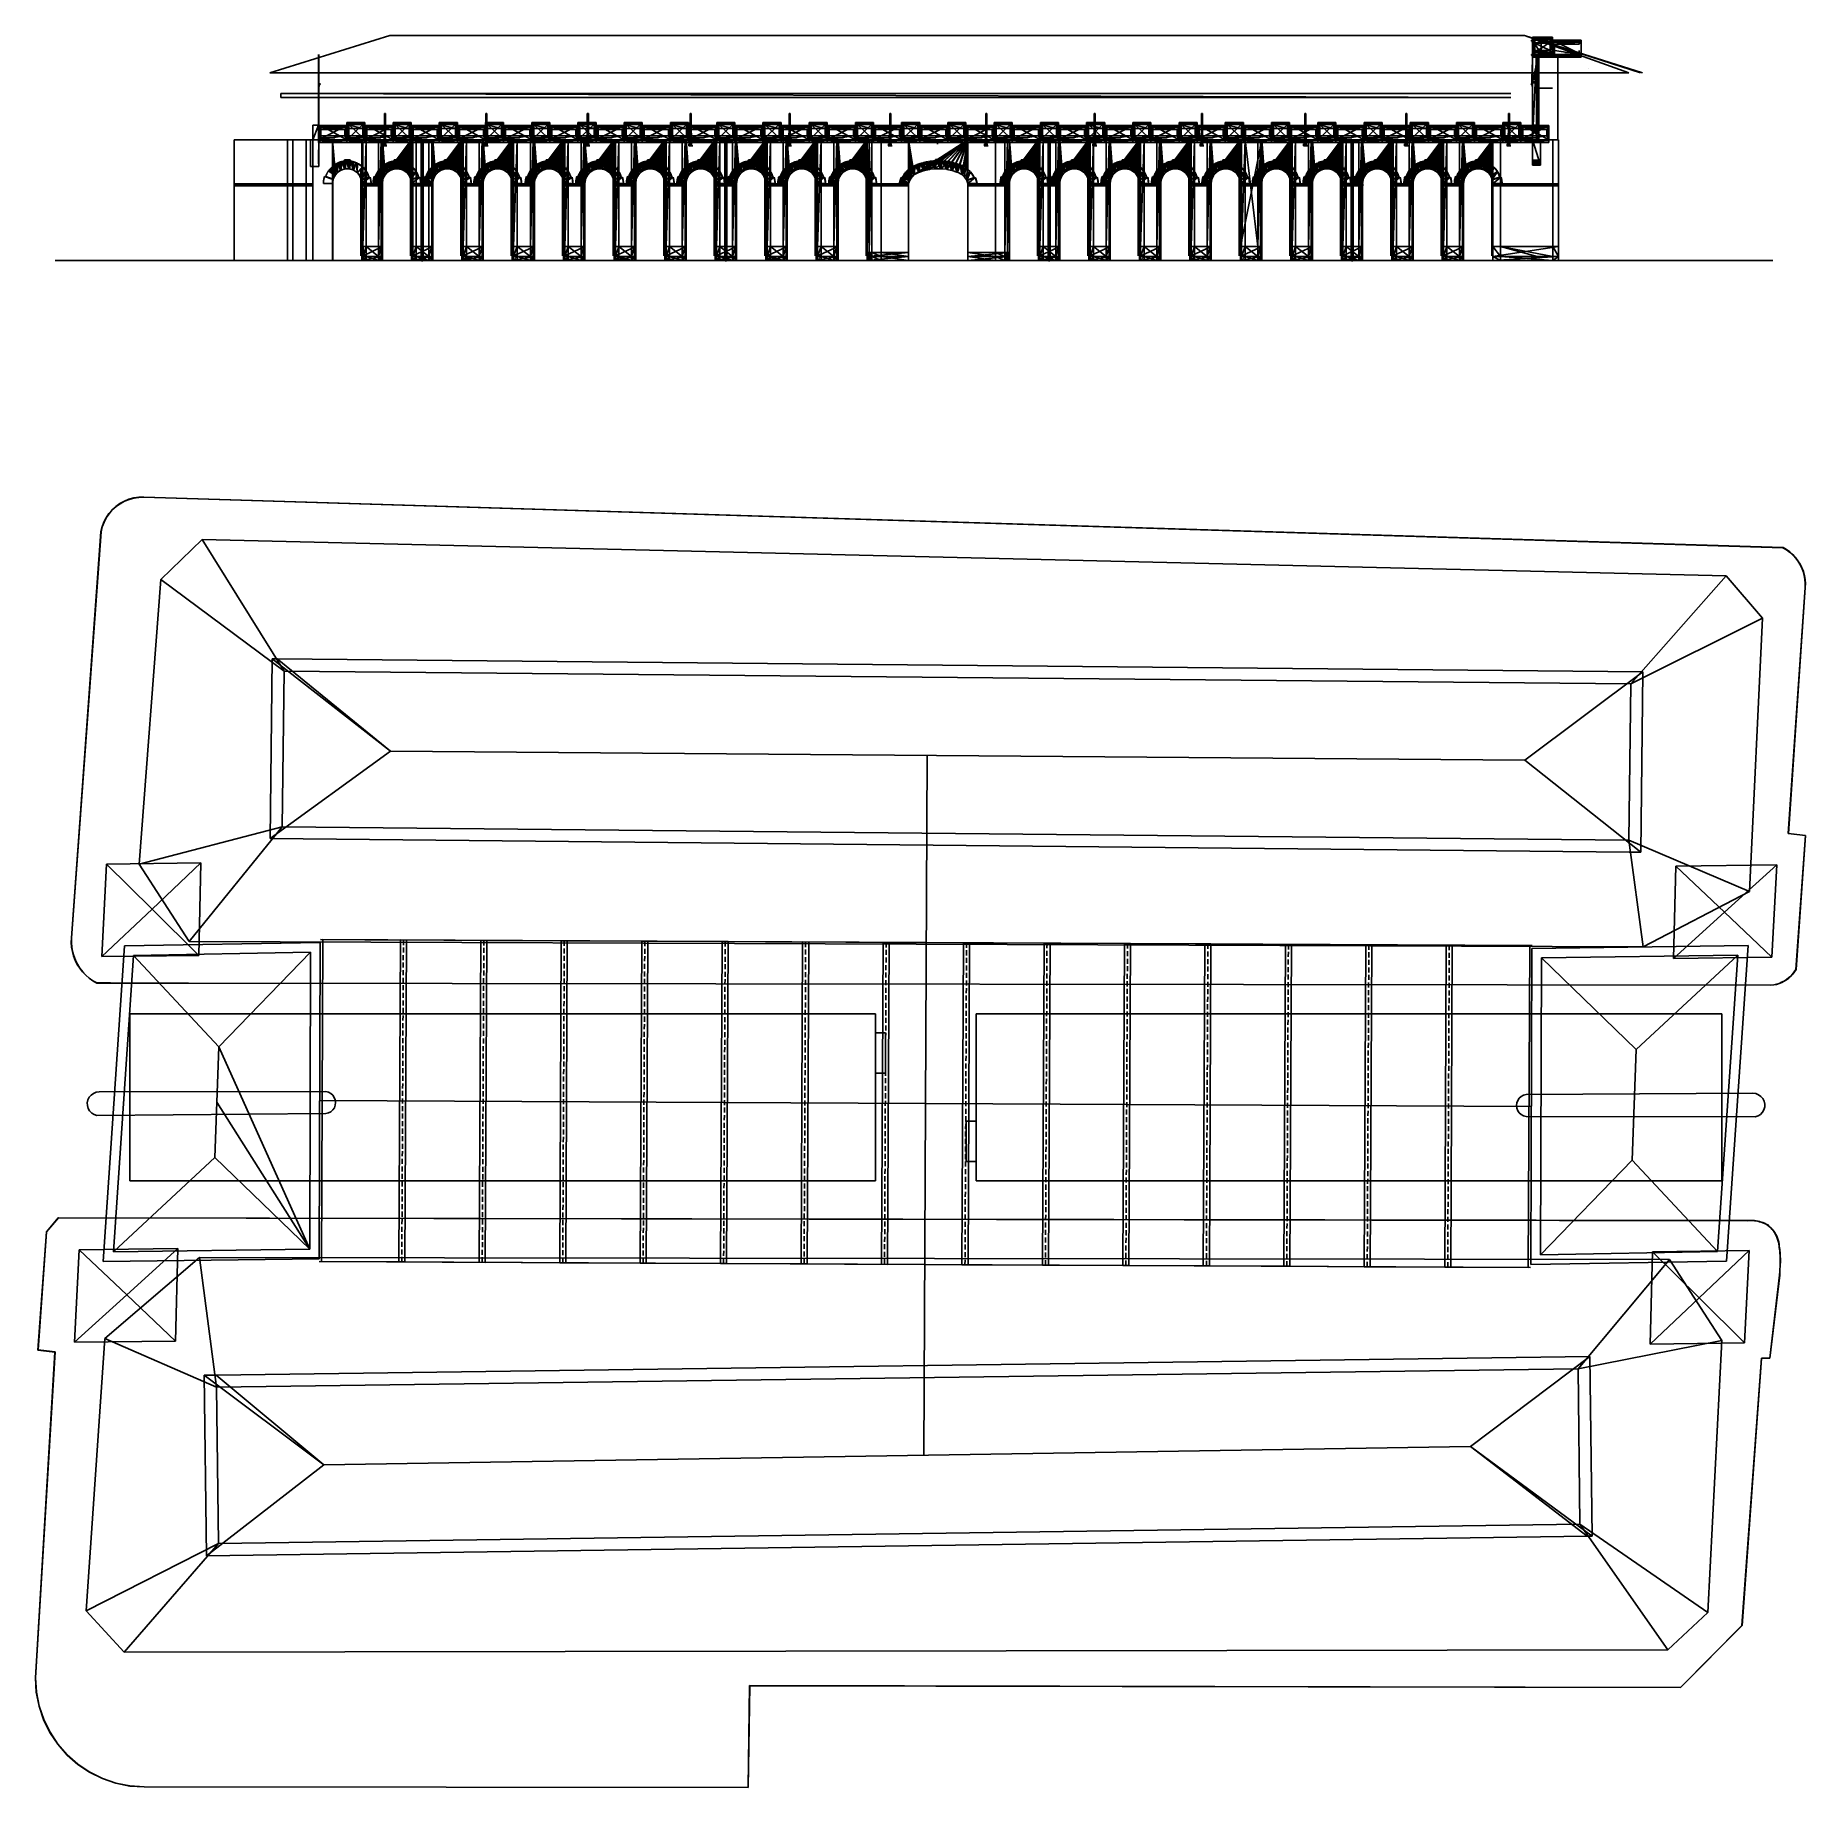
# Model space of a CAD drawing. Extents: x -41 to 47, y -35.8 to 51.3.
import ezdxf

# ---------------------------------------------------------------- set-up
doc = ezdxf.new("R2010")
doc.units = 0
doc.header["$MEASUREMENT"] = 0
doc.linetypes.add('HIDDEN', pattern=[0.375, 0.25, -0.125])
doc.layers.get('0').update_dxf_attribs({"linetype": 'CONTINUOUS'})
doc.layers.add('PYDXF', color=8, linetype='CONTINUOUS')

msp = doc.modelspace()

# ---------------------------------------------------------------- linework, layer by layer
at = {"linetype": 'ByBlock'}
for p, q in [((3.15, -19.278), (3.321, 15.503)), ((-26.84, 6.351), (33.39, 6.054)), ((-26.879, -1.649), (33.351, -1.946)), ((-26.919, -9.649), (33.312, -9.946))]:
    msp.add_line(p, q, dxfattribs=at)
at = {"linetype": 'HIDDEN'}
for p, q in [((-22.803, -9.669), (-22.724, 6.33)), ((-18.803, -9.689), (-18.724, 6.311)), ((-14.803, -9.709), (-14.724, 6.291)), ((-10.803, -9.729), (-10.724, 6.271)), ((-6.803, -9.748), (-6.725, 6.252)), ((-2.803, -9.768), (-2.725, 6.232)), ((1.197, -9.788), (1.275, 6.212)), ((5.197, -9.807), (5.275, 6.192)), ((9.196, -9.827), (9.275, 6.173)), ((13.196, -9.847), (13.275, 6.153)), ((17.196, -9.866), (17.275, 6.133)), ((21.196, -9.886), (21.275, 6.114)), ((25.196, -9.906), (25.275, 6.094)), ((29.196, -9.926), (29.275, 6.074))]:
    msp.add_line(p, q, dxfattribs=at)
at = {"linetype": 'ByBlock'}
for points in [[(-26.724, 6.35), (-22.574, 6.33), (-22.653, -9.67), (-26.803, -9.65)], [(-22.874, 6.331), (-18.574, 6.31), (-18.653, -9.69), (-22.953, -9.669)], [(-18.874, 6.311), (-14.574, 6.29), (-14.653, -9.71), (-18.953, -9.688)], [(-14.874, 6.292), (-10.574, 6.27), (-10.653, -9.729), (-14.953, -9.708)], [(-10.874, 6.272), (-6.575, 6.251), (-6.653, -9.749), (-10.953, -9.728)], [(-6.875, 6.252), (-2.575, 6.231), (-2.653, -9.769), (-6.953, -9.748)], [(-2.875, 6.233), (1.425, 6.211), (1.347, -9.788), (-2.953, -9.767)], [(1.125, 6.213), (5.425, 6.192), (5.347, -9.808), (1.047, -9.787)], [(5.125, 6.193), (9.425, 6.172), (9.346, -9.828), (5.047, -9.807)], [(9.125, 6.173), (13.425, 6.152), (13.346, -9.848), (9.046, -9.826)], [(13.125, 6.154), (17.425, 6.133), (17.346, -9.867), (13.046, -9.846)], [(17.125, 6.134), (21.425, 6.113), (21.346, -9.887), (17.046, -9.866)], [(21.125, 6.114), (25.425, 6.093), (25.346, -9.907), (21.046, -9.885)], [(25.125, 6.095), (29.425, 6.074), (29.346, -9.926), (25.046, -9.905)], [(29.125, 6.075), (33.275, 6.055), (33.196, -9.945), (29.046, -9.925)]]:
    msp.add_lwpolyline(points, close=True, dxfattribs=at)
at = {"layer": 'PYDXF'}
for p, q in [((-29.364, 49.426), (-23.392, 51.286)), ((33.006, 51.286), (-23.392, 51.286)), ((33.006, 51.286), (38.875, 49.426)), ((38.777, 49.426), (33.006, 51.286)), ((33.006, 51.286), (38.199, 49.426)), ((33.365, 51.05), (33.395, 51)), ((33.365, 51.05), (33.365, 51)), ((33.365, 51.05), (33.435, 51.05)), ((33.395, 51), (33.435, 51.05)), ((33.417, 51.2), (33.416, 51.2)), ((33.417, 51.15), (33.416, 51.2)), ((33.416, 51.2), (33.416, 51.15)), ((34.405, 51.2), (33.416, 51.2)), ((33.416, 51.2), (34.405, 51.15)), ((33.417, 51.15), (33.416, 51.15)), ((34.405, 51.15), (33.416, 51.15)), ((33.417, 51.2), (33.417, 51.15)), ((33.417, 51.2), (33.417, 51.1)), ((33.422, 50.33), (33.417, 51.2)), ((33.422, 51.2), (33.417, 51.2)), ((34.406, 51.2), (33.417, 51.2)), ((34.406, 51.2), (33.417, 51.1)), ((33.417, 51.2), (34.406, 51.2)), ((33.417, 51.1), (33.417, 51.2)), ((33.417, 51.2), (34.405, 51.2)), ((33.417, 51.15), (33.417, 51.1)), ((33.417, 51.15), (34.405, 51.1)), ((34.405, 51.15), (33.417, 51.15)), ((33.417, 51.15), (33.417, 51.1)), ((34.405, 51.15), (33.417, 51.15)), ((33.417, 51.1), (33.527, 51.1)), ((33.527, 50.43), (33.417, 51.1)), ((33.417, 51.1), (33.527, 50.9)), ((33.417, 51.1), (33.527, 50.53)), ((33.417, 51.1), (34.295, 50.9)), ((33.527, 50.53), (33.417, 51.1)), ((33.417, 51.1), (33.527, 50.9)), ((33.422, 50.33), (33.417, 51.1)), ((33.417, 51.1), (33.417, 50.33)), ((33.417, 51.1), (33.417, 50.33)), ((33.417, 51.1), (33.417, 50.33)), ((33.417, 51.1), (33.417, 51.1)), ((33.417, 50.33), (33.417, 51.1)), ((33.417, 51.1), (33.417, 51.1)), ((34.405, 50.95), (33.417, 51.1)), ((34.405, 51.1), (33.417, 51.1)), ((33.417, 51.1), (34.405, 51.05)), ((34.405, 51.1), (33.417, 51.1)), ((34.405, 51.1), (33.417, 51.1)), ((33.417, 51.1), (34.405, 51.1)), ((33.417, 51.1), (33.417, 50.33)), ((33.422, 51.2), (34.411, 51.2)), ((34.411, 51.05), (33.422, 51.2)), ((33.422, 50.33), (33.422, 51.2)), ((33.422, 51.2), (34.406, 51.2)), ((34.411, 51.05), (33.422, 50.33)), ((33.435, 50.95), (33.435, 51.05)), ((33.435, 51.05), (33.435, 50.33)), ((33.835, 51.05), (33.435, 51.05)), ((33.435, 51.05), (33.835, 50.33)), ((33.435, 51.05), (33.435, 50.33)), ((33.435, 51.05), (33.435, 51.05)), ((34.406, 51.2), (33.527, 51.1)), ((33.527, 50.9), (33.527, 51.1)), ((33.527, 51.1), (34.296, 51.1)), ((34.296, 51.1), (33.527, 50.9)), ((34.405, 51.1), (33.527, 51.1)), ((33.835, 50.33), (33.835, 51.05)), ((34.406, 51.2), (34.296, 51.1)), ((34.296, 50.9), (34.296, 51.1)), ((34.296, 51.1), (34.406, 51.05)), ((34.406, 50.95), (34.296, 51.1)), ((34.296, 51.1), (34.406, 51.1)), ((34.296, 51.1), (34.296, 50.9)), ((34.405, 51.1), (34.296, 51.1)), ((34.406, 51.2), (34.405, 51.15)), ((34.406, 51.2), (34.405, 51.2)), ((34.405, 51.15), (34.405, 51.2)), ((34.405, 51.2), (34.405, 51.15)), ((34.405, 51.1), (34.406, 51.2)), ((34.405, 51.15), (34.405, 51.1)), ((34.405, 51.15), (34.405, 51.15)), ((34.405, 51.1), (34.405, 51.15)), ((34.405, 51.1), (34.406, 51.1)), ((34.405, 51.05), (34.405, 51.1)), ((34.406, 51.05), (34.405, 51.1)), ((34.405, 51.1), (34.405, 51.1)), ((34.405, 51.05), (34.406, 51.05)), ((34.405, 51.05), (34.405, 51.05)), ((34.405, 50.95), (34.405, 51.05)), ((34.405, 51), (34.405, 51.05)), ((34.405, 51), (34.405, 51.05)), ((34.405, 51), (34.405, 51.05)), ((34.405, 50.95), (34.405, 51.05)), ((34.405, 50.95), (34.406, 51.05)), ((34.405, 51.05), (35.833, 51.05)), ((34.405, 51.05), (35.833, 51)), ((35.833, 51.05), (34.405, 51.05)), ((34.406, 51.1), (34.406, 51.2)), ((34.406, 51.2), (34.411, 51.2)), ((34.411, 51.05), (34.406, 51.2)), ((34.406, 51.2), (34.406, 51.1)), ((34.406, 51.1), (34.411, 51.05)), ((34.406, 51.05), (34.406, 51.1)), ((35.732, 51.05), (34.406, 51.05)), ((34.406, 50.95), (34.406, 51.05)), ((34.406, 50.33), (34.411, 51.05)), ((35.732, 51.05), (34.406, 50.95)), ((34.406, 51.05), (34.411, 51.05)), ((34.406, 50.33), (34.406, 51.05)), ((35.833, 51.05), (34.406, 51.05)), ((34.406, 51.05), (34.406, 50.95)), ((34.411, 51.05), (34.411, 51.2)), ((34.411, 51.05), (34.411, 50.33)), ((35.839, 50.33), (34.411, 51.05)), ((34.411, 51.05), (35.839, 51.05)), ((34.411, 51.05), (35.732, 51.05)), ((35.732, 51.05), (35.732, 50.95)), ((35.839, 51.05), (35.732, 51.05)), ((35.732, 51.05), (35.833, 51.05)), ((35.833, 51.05), (35.833, 51)), ((35.839, 51.05), (35.839, 50.33)), ((-26.945, 48.937), (-26.945, 50.33)), ((-26.945, 50.33), (-26.945, 46.095)), ((-26.934, 46.095), (-26.945, 50.33)), ((-26.934, 50.33), (-26.934, 46.095)), ((33.427, 50.33), (33.357, 50.33)), ((33.357, 50.3), (33.427, 50.33)), ((33.357, 50.3), (33.357, 50.33)), ((33.357, 50.3), (33.407, 50.3)), ((33.365, 50.3), (33.357, 50.3)), ((33.395, 51), (33.365, 51)), ((33.407, 50.3), (33.365, 50.3)), ((33.371, 50.299), (33.365, 50.3)), ((33.371, 50.299), (33.407, 50.3)), ((33.371, 50.299), (33.376, 50.297)), ((33.407, 50.3), (33.376, 50.297)), ((33.376, 50.297), (33.381, 50.294)), ((33.407, 50.3), (33.381, 50.294)), ((33.381, 50.294), (33.385, 50.291)), ((33.407, 50.3), (33.385, 50.291)), ((33.385, 50.291), (33.389, 50.287)), ((33.407, 50.3), (33.389, 50.287)), ((33.389, 50.287), (33.392, 50.283)), ((33.407, 50.3), (33.392, 50.283)), ((33.392, 50.283), (33.395, 50.278)), ((33.395, 51), (33.395, 50.95)), ((33.395, 51), (33.435, 50.95)), ((33.435, 50.95), (33.395, 50.95)), ((33.407, 50.3), (33.395, 50.278)), ((33.395, 50.278), (33.397, 50.272)), ((33.407, 50.3), (33.397, 50.272)), ((33.397, 50.272), (33.398, 50.267)), ((33.398, 50.256), (33.397, 50.25)), ((33.407, 50.25), (33.397, 50.25)), ((33.407, 50.3), (33.398, 50.267)), ((33.398, 50.256), (33.407, 50.3)), ((33.398, 50.267), (33.399, 50.261)), ((33.399, 50.261), (33.398, 50.256)), ((33.398, 50.256), (33.407, 50.25)), ((33.407, 50.3), (33.399, 50.261)), ((33.407, 50.33), (33.408, 49.271)), ((33.407, 50.33), (33.41, 49.41)), ((33.407, 50.33), (33.407, 48.937)), ((33.407, 50.33), (33.717, 50.33)), ((33.717, 50.33), (33.407, 48.937)), ((33.407, 50.33), (33.407, 49.109)), ((33.427, 50.33), (33.407, 50.2)), ((33.427, 50.33), (33.407, 50.25)), ((33.427, 50.33), (33.407, 50.3)), ((33.407, 50.3), (33.407, 50.25)), ((33.407, 50.2), (33.407, 50.25)), ((33.407, 50.2), (33.427, 50.2)), ((33.417, 50.33), (33.408, 50.33)), ((33.408, 46.095), (33.417, 50.33)), ((33.408, 46.095), (33.408, 50.33)), ((33.618, 50.33), (33.408, 46.095)), ((33.618, 50.33), (33.408, 50.33)), ((33.417, 50.33), (33.416, 50.33)), ((34.405, 50.33), (33.416, 50.33)), ((33.417, 50.33), (33.416, 50.3)), ((33.416, 50.33), (33.416, 50.3)), ((33.416, 50.3), (33.416, 50.33)), ((33.416, 50.33), (34.405, 50.3)), ((33.416, 50.3), (33.416, 50.299)), ((33.416, 50.3), (33.417, 50.3)), ((33.417, 50.3), (33.416, 50.299)), ((33.416, 50.299), (34.405, 50.3)), ((33.416, 50.3), (34.405, 50.3)), ((34.405, 50.3), (33.416, 50.3)), ((34.405, 50.3), (33.416, 50.3)), ((33.416, 50.3), (33.416, 50.3)), ((33.417, 50.297), (33.416, 50.299)), ((34.405, 50.299), (33.416, 50.299)), ((33.527, 50.53), (33.417, 50.33)), ((33.527, 50.43), (33.417, 50.33)), ((33.422, 50.33), (33.417, 50.33)), ((33.417, 50.33), (33.417, 50.33)), ((34.667, 50.33), (33.417, 50.33)), ((34.615, 50.33), (33.417, 50.33)), ((34.406, 50.33), (33.417, 50.33)), ((33.417, 50.33), (34.405, 50.33)), ((34.405, 50.33), (33.417, 50.33)), ((34.405, 50.33), (33.417, 50.33)), ((34.405, 50.33), (33.417, 50.33)), ((33.417, 50.2), (33.417, 50.33)), ((33.417, 50.33), (33.417, 50.33)), ((34.405, 50.33), (33.417, 50.2)), ((33.417, 50.33), (34.406, 50.33)), ((33.417, 50.33), (34.405, 50.33)), ((33.417, 50.33), (34.405, 50.33)), ((33.417, 50.33), (33.417, 50.3)), ((33.417, 50.33), (33.417, 50.2)), ((33.417, 50.33), (33.417, 46.095)), ((33.417, 50.33), (33.725, 50.33)), ((33.417, 50.33), (33.618, 50.33)), ((33.417, 50.33), (33.718, 50.33)), ((33.417, 50.3), (33.417, 50.283)), ((33.417, 50.3), (33.417, 50.287)), ((33.417, 50.278), (33.417, 50.3)), ((33.417, 50.3), (33.417, 50.297)), ((33.417, 50.3), (33.417, 50.294)), ((33.417, 50.3), (33.417, 50.291)), ((34.405, 50.3), (33.417, 50.3)), ((34.405, 50.3), (33.417, 50.3)), ((33.417, 50.3), (34.405, 50.25)), ((33.417, 50.3), (33.417, 50.2)), ((33.417, 50.2), (33.417, 50.3)), ((33.417, 50.3), (33.417, 50.25)), ((33.417, 50.297), (34.405, 50.299)), ((33.417, 50.294), (33.417, 50.297)), ((34.405, 50.297), (33.417, 50.297)), ((33.417, 50.294), (34.405, 50.297)), ((33.417, 50.291), (33.417, 50.294)), ((34.405, 50.294), (33.417, 50.294)), ((33.417, 50.291), (34.405, 50.294)), ((33.417, 50.287), (33.417, 50.291)), ((34.405, 50.287), (33.417, 50.291)), ((34.405, 50.291), (33.417, 50.291)), ((33.417, 50.283), (33.417, 50.287)), ((34.405, 50.287), (33.417, 50.287)), ((34.405, 50.283), (33.417, 50.287)), ((33.417, 50.278), (33.417, 50.283)), ((34.405, 50.278), (33.417, 50.283)), ((33.417, 50.283), (34.405, 50.283)), ((33.417, 50.272), (33.417, 50.278)), ((33.417, 50.278), (33.417, 50.25)), ((34.405, 50.278), (33.417, 50.278)), ((34.405, 50.272), (33.417, 50.278)), ((33.417, 50.267), (33.417, 50.272)), ((34.405, 50.272), (33.417, 50.272)), ((34.405, 50.267), (33.417, 50.272)), ((33.417, 50.25), (33.417, 50.272)), ((33.417, 50.261), (33.417, 50.267)), ((34.405, 50.261), (33.417, 50.267)), ((34.405, 50.267), (33.417, 50.267)), ((33.417, 50.25), (33.417, 50.267)), ((33.417, 50.256), (33.417, 50.261)), ((33.417, 50.261), (33.417, 50.25)), ((34.405, 50.256), (33.417, 50.261)), ((33.417, 50.261), (34.405, 50.261)), ((33.417, 50.256), (33.417, 50.25)), ((34.405, 50.256), (33.417, 50.256)), ((33.417, 50.256), (34.405, 50.25)), ((33.417, 50.25), (33.417, 50.256)), ((34.405, 50.25), (33.417, 50.25)), ((33.417, 50.25), (34.405, 50.2)), ((33.417, 50.25), (33.417, 50.2)), ((34.405, 50.2), (33.417, 50.2)), ((33.417, 50.2), (34.405, 50.2)), ((33.417, 50.2), (33.417, 50.2)), ((34.405, 50.2), (33.417, 50.2)), ((33.419, 50.85), (33.425, 50.95)), ((33.419, 50.85), (33.419, 50.53)), ((33.419, 50.85), (33.425, 50.85)), ((33.425, 50.53), (33.419, 50.53)), ((33.425, 50.33), (33.419, 50.53)), ((34.406, 50.33), (33.422, 50.33)), ((34.411, 50.33), (33.422, 50.33)), ((33.425, 50.95), (33.435, 50.95)), ((33.425, 50.95), (33.425, 50.33)), ((33.425, 50.95), (33.425, 50.53)), ((33.425, 50.95), (33.425, 50.85)), ((33.425, 50.95), (33.435, 50.33)), ((33.425, 50.85), (33.425, 50.53)), ((33.425, 50.53), (33.425, 50.33)), ((33.435, 50.33), (33.425, 50.33)), ((33.427, 50.33), (33.427, 50.2)), ((33.429, 50.85), (33.435, 50.95)), ((33.429, 50.53), (33.429, 50.85)), ((33.435, 50.85), (33.429, 50.85)), ((33.429, 50.53), (33.435, 50.53)), ((33.429, 50.53), (33.435, 50.33)), ((33.435, 50.85), (33.435, 50.95)), ((33.435, 50.33), (33.435, 50.95)), ((33.435, 50.33), (33.435, 50.85)), ((33.435, 50.53), (33.435, 50.85)), ((33.435, 50.33), (33.435, 50.53)), ((33.835, 50.33), (33.435, 50.33)), ((33.527, 50.53), (33.527, 50.9)), ((33.527, 50.9), (34.296, 50.9)), ((33.527, 50.53), (33.527, 50.9)), ((33.527, 50.9), (34.295, 50.9)), ((33.527, 50.9), (34.296, 50.53)), ((34.296, 50.9), (33.527, 50.9)), ((33.527, 50.9), (33.527, 50.53)), ((33.527, 50.53), (33.527, 50.9)), ((34.295, 50.9), (33.527, 50.9)), ((33.527, 50.9), (33.527, 50.9)), ((33.527, 50.43), (33.527, 50.53)), ((33.527, 50.53), (34.295, 50.53)), ((34.296, 50.53), (33.527, 50.53)), ((33.527, 50.53), (34.405, 50.33)), ((33.527, 50.53), (33.527, 50.53)), ((33.527, 50.53), (34.296, 50.53)), ((33.527, 50.53), (34.295, 50.53)), ((34.296, 50.53), (33.527, 50.43)), ((33.527, 50.43), (34.296, 50.43)), ((33.527, 50.43), (34.406, 50.33)), ((33.718, 50.33), (33.618, 50.33)), ((33.718, 50.33), (33.618, 46.095)), ((33.618, 46.095), (33.618, 50.33)), ((33.717, 50.33), (33.72, 49.41)), ((33.717, 50.33), (33.717, 49.109)), ((33.717, 50.33), (33.718, 49.271)), ((33.717, 48.937), (33.717, 50.33)), ((33.718, 50.33), (33.718, 46.095)), ((33.718, 50.33), (33.725, 50.33)), ((33.718, 50.33), (33.725, 46.095)), ((33.725, 50.63), (33.725, 50.33)), ((33.725, 50.33), (34.615, 50.33)), ((33.725, 46.095), (33.725, 50.33)), ((34.295, 50.9), (34.405, 50.95)), ((34.405, 50.95), (34.295, 50.53)), ((34.295, 50.9), (34.295, 50.53)), ((34.295, 50.9), (34.296, 50.53)), ((34.295, 50.9), (34.296, 50.9)), ((34.295, 50.53), (34.405, 50.33)), ((34.295, 50.53), (34.296, 50.53)), ((34.406, 50.95), (34.296, 50.9)), ((34.406, 50.95), (34.296, 50.53)), ((34.296, 50.43), (34.406, 50.95)), ((34.296, 50.53), (34.296, 50.9)), ((34.296, 50.43), (34.296, 50.53)), ((34.296, 50.53), (34.296, 50.43)), ((34.296, 50.43), (34.406, 50.33)), ((34.405, 51), (34.405, 50.95)), ((34.405, 51), (34.405, 51)), ((34.405, 51), (35.833, 50.95)), ((35.833, 51), (34.405, 51)), ((35.833, 51), (34.405, 51)), ((35.833, 51), (34.405, 51)), ((34.405, 50.95), (34.507, 50.53)), ((34.405, 50.95), (34.507, 50.85)), ((34.405, 50.95), (35.732, 50.85)), ((35.834, 50.95), (34.405, 50.95)), ((34.406, 50.95), (34.405, 50.95)), ((34.405, 50.33), (34.405, 50.95)), ((34.405, 50.95), (34.509, 50.33)), ((34.405, 50.33), (34.406, 50.95)), ((35.833, 50.95), (34.405, 50.95)), ((34.405, 50.95), (34.405, 50.33)), ((34.405, 50.95), (34.405, 50.95)), ((34.405, 50.95), (35.833, 50.95)), ((34.405, 50.95), (35.833, 50.95)), ((34.405, 50.33), (34.405, 50.95)), ((34.405, 50.33), (34.405, 50.95)), ((34.405, 50.33), (34.405, 50.33)), ((34.405, 50.33), (34.509, 50.33)), ((34.405, 50.33), (34.405, 50.33)), ((34.405, 50.33), (34.405, 50.33)), ((35.833, 50.33), (34.405, 50.33)), ((34.406, 50.33), (34.405, 50.33)), ((35.833, 50.33), (34.405, 50.33)), ((34.405, 50.33), (34.405, 50.2)), ((34.405, 50.3), (34.405, 50.33)), ((34.405, 50.33), (34.405, 50.2)), ((34.405, 50.2), (34.405, 50.33)), ((35.834, 50.33), (34.405, 50.33)), ((35.834, 50.33), (34.405, 50.2)), ((34.405, 50.33), (34.405, 50.2)), ((35.833, 50.33), (34.405, 50.33)), ((35.833, 50.33), (34.405, 50.33)), ((34.405, 50.3), (35.833, 50.33)), ((34.405, 50.33), (34.405, 50.3)), ((34.405, 50.3), (34.405, 50.33)), ((34.405, 50.3), (34.405, 50.33)), ((34.405, 50.2), (34.405, 50.33)), ((34.405, 50.3), (34.405, 50.3)), ((34.405, 50.3), (34.405, 50.2)), ((34.405, 50.25), (34.405, 50.3)), ((34.405, 50.299), (34.405, 50.3)), ((34.405, 50.3), (34.405, 50.291)), ((34.405, 50.3), (34.405, 50.287)), ((34.405, 50.3), (34.405, 50.297)), ((34.405, 50.3), (34.405, 50.294)), ((35.833, 50.3), (34.405, 50.3)), ((35.833, 50.3), (34.405, 50.3)), ((34.405, 50.3), (34.405, 50.283)), ((34.405, 50.278), (34.405, 50.3)), ((35.833, 50.3), (34.405, 50.3)), ((34.405, 50.25), (35.833, 50.3)), ((34.405, 50.299), (35.833, 50.3)), ((34.405, 50.3), (34.405, 50.299)), ((34.405, 50.299), (34.405, 50.297)), ((34.405, 50.297), (35.833, 50.299)), ((35.833, 50.299), (34.405, 50.299)), ((34.405, 50.297), (34.405, 50.294)), ((34.405, 50.294), (35.833, 50.297)), ((35.833, 50.297), (34.405, 50.297)), ((34.405, 50.294), (34.405, 50.291)), ((34.405, 50.291), (35.833, 50.294)), ((35.833, 50.294), (34.405, 50.294)), ((34.405, 50.291), (34.405, 50.287)), ((35.833, 50.291), (34.405, 50.291)), ((34.405, 50.287), (35.833, 50.291)), ((34.405, 50.287), (34.405, 50.283)), ((34.405, 50.283), (35.833, 50.287)), ((35.833, 50.287), (34.405, 50.287)), ((34.405, 50.283), (34.405, 50.278)), ((34.405, 50.283), (35.833, 50.283)), ((34.405, 50.278), (35.833, 50.283)), ((34.405, 50.278), (34.405, 50.272)), ((34.405, 50.25), (34.405, 50.278)), ((34.405, 50.278), (35.833, 50.278)), ((34.405, 50.272), (35.833, 50.278)), ((34.405, 50.272), (34.405, 50.267)), ((34.405, 50.25), (34.405, 50.272)), ((34.405, 50.272), (35.833, 50.272)), ((34.405, 50.267), (35.833, 50.272)), ((34.405, 50.261), (34.405, 50.267)), ((34.405, 50.25), (34.405, 50.267)), ((34.405, 50.261), (35.833, 50.267)), ((35.833, 50.267), (34.405, 50.267)), ((34.405, 50.256), (34.405, 50.261)), ((34.405, 50.261), (34.405, 50.25)), ((34.405, 50.261), (35.833, 50.261)), ((34.405, 50.256), (35.833, 50.261)), ((34.405, 50.256), (34.405, 50.25)), ((35.833, 50.256), (34.405, 50.256)), ((34.405, 50.25), (35.833, 50.256)), ((34.405, 50.25), (34.405, 50.256)), ((34.405, 50.25), (34.405, 50.2)), ((34.405, 50.2), (35.833, 50.25)), ((35.833, 50.25), (34.405, 50.25)), ((34.405, 50.25), (35.833, 50.25)), ((35.833, 50.25), (34.405, 50.25)), ((34.405, 50.2), (34.405, 50.2)), ((34.405, 50.2), (35.833, 50.2)), ((35.833, 50.2), (34.405, 50.2)), ((34.405, 50.2), (34.405, 50.2)), ((35.833, 50.2), (34.405, 50.2)), ((34.405, 50.2), (35.834, 50.2)), ((34.406, 50.95), (35.732, 50.95)), ((34.406, 50.95), (34.508, 50.85)), ((34.406, 50.95), (35.732, 50.85)), ((34.508, 50.53), (34.406, 50.95)), ((34.406, 50.33), (34.406, 50.95)), ((35.834, 50.95), (34.406, 50.95)), ((34.406, 50.33), (34.508, 50.53)), ((34.411, 50.33), (34.406, 50.33)), ((35.834, 50.33), (34.406, 50.33)), ((34.406, 50.33), (35.834, 50.33)), ((34.509, 50.33), (34.406, 50.33)), ((35.839, 50.33), (34.411, 50.33)), ((35.834, 50.33), (34.411, 50.33)), ((34.507, 50.53), (34.507, 50.85)), ((34.507, 50.85), (35.732, 50.85)), ((34.509, 50.33), (34.507, 50.53)), ((34.508, 50.85), (35.732, 50.85)), ((34.508, 50.53), (34.508, 50.85)), ((34.508, 50.53), (35.834, 50.33)), ((34.509, 50.33), (35.834, 50.33)), ((34.509, 50.33), (35.834, 50.33)), ((34.509, 50.33), (35.833, 50.33)), ((34.667, 50.33), (34.615, 50.33)), ((34.667, 50.33), (34.667, 46.095)), ((35.732, 50.43), (35.018, 50.43)), ((35.732, 50.85), (35.732, 50.95)), ((35.732, 50.85), (35.834, 50.95)), ((35.834, 50.95), (35.732, 50.95)), ((35.732, 50.53), (35.732, 50.43)), ((35.833, 51), (35.833, 51)), ((35.833, 50.95), (35.833, 51)), ((35.833, 50.95), (35.833, 50.95)), ((35.834, 50.95), (35.833, 50.95)), ((35.833, 50.3), (35.833, 50.33)), ((35.833, 50.3), (35.833, 50.3)), ((35.833, 50.299), (35.833, 50.3)), ((35.833, 50.3), (35.833, 50.25)), ((35.833, 50.297), (35.833, 50.299)), ((35.833, 50.294), (35.833, 50.297)), ((35.833, 50.291), (35.833, 50.294)), ((35.833, 50.287), (35.833, 50.291)), ((35.833, 50.283), (35.833, 50.287)), ((35.833, 50.278), (35.833, 50.283)), ((35.833, 50.272), (35.833, 50.278)), ((35.833, 50.267), (35.833, 50.272)), ((35.833, 50.261), (35.833, 50.267)), ((35.833, 50.256), (35.833, 50.261)), ((35.833, 50.256), (35.833, 50.25)), ((35.833, 50.25), (35.833, 50.2)), ((35.833, 50.25), (35.833, 50.25)), ((35.833, 50.2), (35.833, 50.2)), ((35.839, 50.33), (35.834, 50.33)), ((35.834, 50.33), (35.834, 50.2)), ((-29.364, 49.426), (38.199, 49.426)), ((-29.266, 49.426), (-29.364, 49.426)), ((33.385, 49.211), (33.387, 49.438)), ((33.385, 49.211), (33.387, 49.42)), ((33.385, 49.211), (33.387, 49.402)), ((33.385, 49.211), (33.387, 49.383)), ((33.385, 49.211), (33.386, 49.365)), ((33.385, 49.211), (33.386, 49.346)), ((33.385, 49.211), (33.386, 49.327)), ((33.385, 49.211), (33.386, 49.308)), ((33.385, 49.211), (33.386, 49.289)), ((33.387, 49.383), (33.386, 49.365)), ((33.403, 49.383), (33.386, 49.365)), ((33.386, 49.365), (33.386, 49.346)), ((33.403, 49.365), (33.386, 49.346)), ((33.386, 49.365), (33.403, 49.365)), ((33.386, 49.346), (33.386, 49.327)), ((33.386, 49.346), (33.403, 49.346)), ((33.403, 49.346), (33.386, 49.327)), ((33.386, 49.327), (33.386, 49.308)), ((33.402, 49.327), (33.386, 49.308)), ((33.386, 49.327), (33.402, 49.327)), ((33.386, 49.308), (33.386, 49.289)), ((33.402, 49.308), (33.386, 49.289)), ((33.386, 49.308), (33.402, 49.308)), ((33.386, 49.289), (33.386, 49.27)), ((33.402, 49.289), (33.386, 49.27)), ((33.386, 49.289), (33.402, 49.289)), ((33.387, 49.453), (33.39, 49.645)), ((33.387, 49.453), (33.389, 49.63)), ((33.387, 49.453), (33.389, 49.615)), ((33.387, 49.453), (33.389, 49.6)), ((33.387, 49.453), (33.389, 49.585)), ((33.387, 49.453), (33.389, 49.569)), ((33.387, 49.453), (33.388, 49.554)), ((33.387, 49.453), (33.388, 49.537)), ((33.387, 49.453), (33.388, 49.521)), ((33.387, 49.453), (33.388, 49.504)), ((33.388, 49.487), (33.387, 49.47)), ((33.404, 49.487), (33.387, 49.47)), ((33.387, 49.453), (33.388, 49.487)), ((33.387, 49.47), (33.387, 49.453)), ((33.387, 49.47), (33.404, 49.47)), ((33.404, 49.47), (33.387, 49.453)), ((33.387, 49.453), (33.403, 49.453)), ((33.392, 49.269), (33.387, 49.453)), ((33.391, 49.111), (33.387, 49.438)), ((33.392, 49.254), (33.387, 49.438)), ((33.387, 49.438), (33.387, 49.42)), ((33.387, 49.438), (33.403, 49.438)), ((33.403, 49.438), (33.387, 49.42)), ((33.387, 49.42), (33.387, 49.402)), ((33.387, 49.42), (33.403, 49.42)), ((33.403, 49.42), (33.387, 49.402)), ((33.387, 49.402), (33.387, 49.383)), ((33.403, 49.402), (33.387, 49.383)), ((33.387, 49.402), (33.403, 49.402)), ((33.387, 49.383), (33.403, 49.383)), ((33.389, 49.569), (33.388, 49.554)), ((33.405, 49.569), (33.388, 49.554)), ((33.388, 49.554), (33.388, 49.537)), ((33.405, 49.554), (33.388, 49.537)), ((33.388, 49.554), (33.405, 49.554)), ((33.388, 49.537), (33.388, 49.521)), ((33.404, 49.537), (33.388, 49.521)), ((33.388, 49.537), (33.404, 49.537)), ((33.388, 49.521), (33.388, 49.504)), ((33.404, 49.521), (33.388, 49.504)), ((33.388, 49.521), (33.404, 49.521)), ((33.388, 49.504), (33.388, 49.487)), ((33.404, 49.504), (33.388, 49.487)), ((33.388, 49.504), (33.404, 49.504)), ((33.388, 49.487), (33.404, 49.487)), ((33.39, 49.645), (33.389, 49.63)), ((33.389, 49.63), (33.389, 49.615)), ((33.406, 49.63), (33.389, 49.615)), ((33.406, 49.63), (33.389, 49.63)), ((33.389, 49.615), (33.389, 49.6)), ((33.406, 49.615), (33.389, 49.6)), ((33.389, 49.615), (33.406, 49.615)), ((33.389, 49.6), (33.389, 49.585)), ((33.389, 49.6), (33.405, 49.6)), ((33.405, 49.6), (33.389, 49.585)), ((33.389, 49.585), (33.389, 49.569)), ((33.405, 49.585), (33.389, 49.569)), ((33.389, 49.585), (33.405, 49.585)), ((33.389, 49.569), (33.405, 49.569)), ((33.39, 49.656), (33.393, 49.803)), ((33.39, 49.656), (33.393, 49.791)), ((33.39, 49.656), (33.393, 49.778)), ((33.39, 49.656), (33.392, 49.765)), ((33.39, 49.656), (33.392, 49.751)), ((33.39, 49.656), (33.392, 49.737)), ((33.39, 49.656), (33.391, 49.722)), ((33.39, 49.656), (33.391, 49.706)), ((33.391, 49.69), (33.39, 49.674)), ((33.39, 49.656), (33.391, 49.69)), ((33.39, 49.674), (33.39, 49.656)), ((33.407, 49.674), (33.39, 49.656)), ((33.39, 49.674), (33.407, 49.674)), ((33.39, 49.656), (33.406, 49.656)), ((33.394, 49.404), (33.39, 49.656)), ((33.39, 49.645), (33.393, 49.392)), ((33.392, 49.269), (33.39, 49.645)), ((33.39, 49.645), (33.406, 49.645)), ((33.39, 49.645), (33.41, 49.392)), ((33.39, 49.645), (33.406, 49.63)), ((33.392, 49.737), (33.391, 49.722)), ((33.408, 49.737), (33.391, 49.722)), ((33.391, 49.722), (33.391, 49.706)), ((33.391, 49.722), (33.408, 49.722)), ((33.391, 49.722), (33.407, 49.706)), ((33.391, 49.706), (33.391, 49.69)), ((33.391, 49.706), (33.407, 49.69)), ((33.391, 49.706), (33.407, 49.706)), ((33.407, 49.69), (33.391, 49.69)), ((33.391, 49.69), (33.407, 49.674)), ((33.393, 49.778), (33.392, 49.765)), ((33.392, 49.765), (33.392, 49.751)), ((33.392, 49.765), (33.409, 49.765)), ((33.392, 49.765), (33.408, 49.751)), ((33.392, 49.751), (33.392, 49.737)), ((33.392, 49.751), (33.408, 49.737)), ((33.408, 49.751), (33.392, 49.751)), ((33.408, 49.737), (33.392, 49.737)), ((33.403, 49.453), (33.392, 49.269)), ((33.392, 49.254), (33.403, 49.438)), ((33.393, 49.392), (33.392, 49.269)), ((33.394, 49.815), (33.393, 49.803)), ((33.393, 49.803), (33.393, 49.791)), ((33.393, 49.803), (33.409, 49.791)), ((33.41, 49.803), (33.393, 49.803)), ((33.394, 49.404), (33.393, 49.803)), ((33.393, 49.791), (33.393, 49.778)), ((33.409, 49.791), (33.393, 49.778)), ((33.393, 49.791), (33.409, 49.791)), ((33.393, 49.778), (33.409, 49.778)), ((33.393, 49.778), (33.409, 49.765)), ((33.393, 49.392), (33.408, 49.269)), ((33.41, 49.392), (33.393, 49.392)), ((33.411, 49.833), (33.394, 49.833)), ((33.394, 49.404), (33.394, 49.826)), ((33.394, 49.826), (33.41, 49.826)), ((33.394, 49.815), (33.394, 49.826)), ((33.394, 49.826), (33.41, 49.815)), ((33.394, 49.815), (33.41, 49.803)), ((33.41, 49.815), (33.394, 49.815)), ((33.394, 49.404), (33.394, 49.815)), ((33.406, 49.656), (33.394, 49.404)), ((33.394, 49.404), (33.41, 49.404)), ((33.402, 49.211), (33.403, 49.438)), ((33.402, 49.211), (33.403, 49.42)), ((33.402, 49.211), (33.403, 49.402)), ((33.402, 49.211), (33.403, 49.383)), ((33.402, 49.211), (33.403, 49.365)), ((33.402, 49.211), (33.403, 49.346)), ((33.402, 49.327), (33.403, 49.346)), ((33.402, 49.211), (33.402, 49.327)), ((33.402, 49.308), (33.402, 49.327)), ((33.402, 49.289), (33.402, 49.308)), ((33.402, 49.211), (33.402, 49.308)), ((33.402, 49.27), (33.402, 49.289)), ((33.402, 49.211), (33.402, 49.289)), ((33.403, 49.453), (33.406, 49.645)), ((33.403, 49.453), (33.406, 49.63)), ((33.403, 49.453), (33.406, 49.615)), ((33.403, 49.453), (33.405, 49.6)), ((33.403, 49.453), (33.405, 49.585)), ((33.403, 49.453), (33.405, 49.569)), ((33.403, 49.453), (33.405, 49.554)), ((33.403, 49.453), (33.404, 49.537)), ((33.403, 49.453), (33.404, 49.521)), ((33.403, 49.453), (33.404, 49.504)), ((33.404, 49.487), (33.403, 49.453)), ((33.404, 49.47), (33.403, 49.453)), ((33.403, 49.453), (33.408, 49.269)), ((33.403, 49.438), (33.407, 49.111)), ((33.403, 49.42), (33.403, 49.438)), ((33.403, 49.438), (33.408, 49.254)), ((33.403, 49.402), (33.403, 49.42)), ((33.403, 49.383), (33.403, 49.402)), ((33.403, 49.365), (33.403, 49.383)), ((33.403, 49.346), (33.403, 49.365)), ((33.404, 49.537), (33.405, 49.554)), ((33.404, 49.521), (33.404, 49.537)), ((33.404, 49.504), (33.404, 49.521)), ((33.404, 49.487), (33.404, 49.504)), ((33.404, 49.47), (33.404, 49.487)), ((33.405, 49.6), (33.406, 49.615)), ((33.405, 49.585), (33.405, 49.6)), ((33.405, 49.569), (33.405, 49.585)), ((33.405, 49.554), (33.405, 49.569)), ((33.406, 49.656), (33.41, 49.803)), ((33.406, 49.656), (33.409, 49.791)), ((33.406, 49.656), (33.409, 49.778)), ((33.406, 49.656), (33.409, 49.765)), ((33.406, 49.656), (33.408, 49.751)), ((33.406, 49.656), (33.408, 49.737)), ((33.406, 49.656), (33.408, 49.722)), ((33.406, 49.656), (33.407, 49.706)), ((33.407, 49.69), (33.406, 49.656)), ((33.407, 49.674), (33.406, 49.656)), ((33.406, 49.656), (33.41, 49.404)), ((33.406, 49.645), (33.406, 49.645)), ((33.406, 49.645), (33.408, 49.269)), ((33.406, 49.63), (33.406, 49.645)), ((33.406, 49.645), (33.41, 49.392)), ((33.406, 49.615), (33.406, 49.63)), ((33.407, 49.706), (33.408, 49.722)), ((33.407, 49.69), (33.407, 49.706)), ((33.407, 49.674), (33.407, 49.69)), ((33.408, 49.751), (33.409, 49.765)), ((33.408, 49.737), (33.408, 49.751)), ((33.408, 49.722), (33.408, 49.737)), ((33.408, 49.271), (33.41, 49.41)), ((33.408, 49.271), (33.72, 49.41)), ((33.408, 49.269), (33.41, 49.392)), ((33.409, 49.791), (33.41, 49.803)), ((33.409, 49.778), (33.409, 49.791)), ((33.409, 49.765), (33.409, 49.778)), ((33.41, 49.826), (33.41, 49.826)), ((33.41, 49.404), (33.41, 49.826)), ((33.41, 49.815), (33.41, 49.826)), ((33.41, 49.404), (33.41, 49.815)), ((33.41, 49.803), (33.41, 49.815)), ((33.41, 49.803), (33.41, 49.404)), ((33.41, 49.41), (33.72, 49.41)), ((33.718, 49.271), (33.72, 49.41)), ((36.175, 49.645), (36.175, 49.645)), ((36.364, 49.438), (36.364, 49.438)), ((-26.942, 49.237), (-26.945, 48.931)), ((-26.945, 49.098), (-26.942, 49.237)), ((-26.927, 49.237), (-26.945, 49.098)), ((-26.945, 48.931), (-26.942, 49.212)), ((-26.945, 48.931), (-26.942, 49.187)), ((-26.945, 48.931), (-26.942, 49.162)), ((-26.945, 48.931), (-26.942, 49.137)), ((-26.945, 48.931), (-26.942, 49.111)), ((-26.945, 48.937), (-26.945, 49.109)), ((-26.945, 49.098), (-26.945, 48.931)), ((-26.945, 49.098), (-26.93, 48.931)), ((-26.93, 49.098), (-26.945, 49.098)), ((-26.945, 48.931), (-26.942, 49.086)), ((-26.945, 48.931), (-26.942, 49.06)), ((-26.945, 48.931), (-26.942, 49.034)), ((-26.945, 48.931), (-26.942, 49.009)), ((-26.945, 48.931), (-26.942, 48.983)), ((-26.945, 48.931), (-26.942, 48.957)), ((-26.945, 48.931), (-26.942, 48.931)), ((-26.93, 48.931), (-26.945, 48.931)), ((-26.942, 49.111), (-26.942, 49.086)), ((-26.927, 49.086), (-26.942, 49.111)), ((-26.942, 49.086), (-26.942, 49.06)), ((-26.927, 49.06), (-26.942, 49.086)), ((-26.942, 49.086), (-26.927, 49.086)), ((-26.942, 49.06), (-26.942, 49.034)), ((-26.942, 49.06), (-26.927, 49.06)), ((-26.942, 49.034), (-26.927, 49.06)), ((-26.942, 49.034), (-26.942, 49.009)), ((-26.927, 49.009), (-26.942, 49.034)), ((-26.942, 49.034), (-26.927, 49.034)), ((-26.942, 49.009), (-26.942, 48.983)), ((-26.927, 49.009), (-26.942, 49.009)), ((-26.927, 48.983), (-26.942, 49.009)), ((-26.942, 48.983), (-26.942, 48.957)), ((-26.942, 48.957), (-26.927, 48.983)), ((-26.927, 48.983), (-26.942, 48.983)), ((-26.942, 48.957), (-26.942, 48.931)), ((-26.942, 48.957), (-26.927, 48.957)), ((-26.927, 48.931), (-26.942, 48.957)), ((-26.927, 48.931), (-26.942, 48.931)), ((-26.93, 48.931), (-26.942, 48.931)), ((-26.871, 48.882), (-26.931, 48.882)), ((-26.931, 48.882), (-26.931, 48.852)), ((-26.931, 48.882), (-26.871, 48.852)), ((-26.931, 48.882), (-26.921, 48.852)), ((-26.931, 48.752), (-26.931, 48.882)), ((-26.931, 48.882), (-26.924, 48.882)), ((-26.931, 48.752), (-26.924, 48.882)), ((-26.931, 48.852), (-26.921, 48.752)), ((-26.931, 48.852), (-26.931, 48.752)), ((-26.931, 48.852), (-26.921, 48.852)), ((-26.931, 48.752), (-26.921, 48.752)), ((-26.931, 48.752), (-26.924, 48.752)), ((-26.914, 48.752), (-26.931, 48.752)), ((-26.93, 49.098), (-26.927, 49.237)), ((-26.93, 48.931), (-26.927, 49.237)), ((-26.93, 48.931), (-26.927, 49.212)), ((-26.93, 48.931), (-26.927, 49.187)), ((-26.93, 48.931), (-26.927, 49.162)), ((-26.93, 48.931), (-26.927, 49.137)), ((-26.93, 48.931), (-26.927, 49.111)), ((-26.93, 49.098), (-26.93, 48.931)), ((-26.93, 48.931), (-26.927, 49.086)), ((-26.93, 48.931), (-26.927, 49.06)), ((-26.93, 48.931), (-26.927, 49.034)), ((-26.93, 48.931), (-26.927, 49.009)), ((-26.93, 48.931), (-26.927, 48.983)), ((-26.93, 48.931), (-26.927, 48.957)), ((-26.93, 48.931), (-26.927, 48.931)), ((-26.927, 49.086), (-26.927, 49.111)), ((-26.927, 49.06), (-26.927, 49.086)), ((-26.927, 49.034), (-26.927, 49.06)), ((-26.927, 49.009), (-26.927, 49.034)), ((-26.927, 48.983), (-26.927, 49.009)), ((-26.927, 48.957), (-26.927, 48.983)), ((-26.927, 48.957), (-26.927, 48.931)), ((-26.924, 48.882), (-26.924, 48.752)), ((-26.864, 48.882), (-26.924, 48.882)), ((-26.924, 48.882), (-26.914, 48.852)), ((-26.871, 48.882), (-26.924, 48.882)), ((-26.924, 48.882), (-26.914, 48.752)), ((-26.864, 48.852), (-26.924, 48.882)), ((-26.914, 48.752), (-26.924, 48.752)), ((-26.921, 48.852), (-26.871, 48.852)), ((-26.921, 48.852), (-26.914, 48.852)), ((-26.921, 48.752), (-26.921, 48.852)), ((-26.914, 48.852), (-26.921, 48.752)), ((-26.914, 48.752), (-26.921, 48.752)), ((-26.914, 48.852), (-26.864, 48.852)), ((-26.914, 48.852), (-26.871, 48.852)), ((-26.914, 48.852), (-26.914, 48.752)), ((-26.871, 48.882), (-26.864, 48.882)), ((-26.871, 48.882), (-26.871, 48.852)), ((-26.871, 48.882), (-26.864, 48.852)), ((-26.871, 48.852), (-26.864, 48.852)), ((-26.864, 48.852), (-26.864, 48.882)), ((33.347, 48.878), (33.407, 48.878)), ((33.353, 48.878), (33.347, 48.878)), ((33.347, 48.848), (33.347, 48.878)), ((33.347, 48.848), (33.407, 48.878)), ((33.353, 48.878), (33.347, 48.848)), ((33.397, 48.848), (33.347, 48.848)), ((33.353, 48.848), (33.347, 48.848)), ((33.353, 48.878), (33.413, 48.878)), ((33.413, 48.878), (33.353, 48.848)), ((33.353, 48.878), (33.407, 48.878)), ((33.353, 48.878), (33.353, 48.848)), ((33.397, 48.848), (33.353, 48.848)), ((33.403, 48.848), (33.353, 48.848)), ((33.39, 48.931), (33.384, 49.209)), ((33.384, 49.209), (33.384, 49.186)), ((33.391, 49.094), (33.384, 49.209)), ((33.407, 49.094), (33.384, 49.209)), ((33.384, 49.209), (33.401, 49.209)), ((33.401, 49.209), (33.384, 49.186)), ((33.384, 48.931), (33.384, 49.209)), ((33.384, 49.186), (33.384, 49.163)), ((33.384, 49.186), (33.401, 49.186)), ((33.384, 48.931), (33.384, 49.186)), ((33.401, 49.186), (33.384, 49.163)), ((33.384, 49.163), (33.384, 49.141)), ((33.401, 49.163), (33.384, 49.141)), ((33.384, 48.931), (33.384, 49.163)), ((33.384, 49.163), (33.401, 49.163)), ((33.384, 49.141), (33.384, 49.118)), ((33.384, 49.141), (33.401, 49.141)), ((33.401, 49.141), (33.384, 49.118)), ((33.384, 48.931), (33.384, 49.141)), ((33.384, 49.118), (33.384, 49.094)), ((33.4, 49.118), (33.384, 49.094)), ((33.384, 48.931), (33.384, 49.118)), ((33.384, 49.118), (33.4, 49.118)), ((33.384, 49.094), (33.384, 49.071)), ((33.384, 49.094), (33.4, 49.094)), ((33.4, 49.094), (33.384, 49.071)), ((33.384, 48.931), (33.384, 49.094)), ((33.384, 49.071), (33.384, 49.048)), ((33.4, 49.071), (33.384, 49.048)), ((33.384, 49.071), (33.4, 49.071)), ((33.384, 48.931), (33.384, 49.071)), ((33.384, 49.048), (33.384, 49.025)), ((33.384, 48.931), (33.384, 49.048)), ((33.4, 49.048), (33.384, 49.025)), ((33.384, 49.048), (33.4, 49.048)), ((33.384, 49.025), (33.384, 49.001)), ((33.4, 49.025), (33.384, 49.001)), ((33.384, 49.025), (33.4, 49.025)), ((33.384, 48.931), (33.384, 49.025)), ((33.384, 49.001), (33.384, 48.978)), ((33.4, 49.001), (33.384, 48.978)), ((33.384, 49.001), (33.4, 49.001)), ((33.384, 48.931), (33.384, 49.001)), ((33.384, 48.978), (33.384, 48.954)), ((33.384, 48.978), (33.4, 48.978)), ((33.4, 48.978), (33.384, 48.954)), ((33.384, 48.931), (33.384, 48.978)), ((33.384, 48.954), (33.384, 48.931)), ((33.384, 48.954), (33.4, 48.954)), ((33.4, 48.954), (33.384, 48.931)), ((33.384, 48.931), (33.4, 48.931)), ((33.39, 48.931), (33.384, 48.931)), ((33.385, 49.211), (33.386, 49.27)), ((33.386, 49.25), (33.385, 49.23)), ((33.402, 49.25), (33.385, 49.23)), ((33.385, 49.211), (33.386, 49.25)), ((33.385, 49.23), (33.385, 49.211)), ((33.385, 49.23), (33.402, 49.23)), ((33.402, 49.23), (33.385, 49.211)), ((33.385, 49.211), (33.402, 49.211)), ((33.385, 49.211), (33.391, 49.111)), ((33.385, 49.211), (33.407, 49.111)), ((33.386, 49.27), (33.386, 49.25)), ((33.402, 49.27), (33.386, 49.25)), ((33.386, 49.27), (33.402, 49.27)), ((33.386, 49.25), (33.402, 49.25)), ((33.391, 49.094), (33.39, 48.931)), ((33.407, 48.931), (33.39, 48.931)), ((33.4, 48.931), (33.39, 48.931)), ((33.392, 49.254), (33.391, 49.111)), ((33.407, 49.111), (33.391, 49.111)), ((33.407, 49.094), (33.391, 49.094)), ((33.391, 49.094), (33.407, 48.931)), ((33.408, 49.269), (33.392, 49.269)), ((33.392, 49.254), (33.408, 49.254)), ((33.392, 49.254), (33.407, 49.111)), ((33.407, 48.878), (33.397, 48.848)), ((33.407, 48.878), (33.397, 48.748)), ((33.403, 48.848), (33.397, 48.848)), ((33.397, 48.848), (33.397, 48.748)), ((33.397, 48.848), (33.403, 48.748)), ((33.397, 48.748), (33.403, 48.748)), ((33.397, 48.748), (33.407, 48.748)), ((33.397, 48.748), (33.413, 48.748)), ((33.4, 48.931), (33.401, 49.209)), ((33.4, 48.931), (33.401, 49.186)), ((33.4, 48.931), (33.401, 49.163)), ((33.4, 49.118), (33.401, 49.141)), ((33.4, 48.931), (33.401, 49.141)), ((33.4, 48.931), (33.4, 49.118)), ((33.4, 49.094), (33.4, 49.118)), ((33.4, 48.931), (33.4, 49.094)), ((33.4, 49.071), (33.4, 49.094)), ((33.4, 48.931), (33.4, 49.071)), ((33.4, 49.048), (33.4, 49.071)), ((33.4, 49.025), (33.4, 49.048)), ((33.4, 48.931), (33.4, 49.048)), ((33.4, 49.001), (33.4, 49.025)), ((33.4, 48.931), (33.4, 49.025)), ((33.4, 48.931), (33.4, 49.001)), ((33.4, 48.978), (33.4, 49.001)), ((33.4, 48.978), (33.4, 48.931)), ((33.4, 48.954), (33.4, 48.978)), ((33.4, 48.954), (33.4, 48.931)), ((33.4, 48.931), (33.407, 48.931)), ((33.401, 49.209), (33.407, 48.931)), ((33.401, 49.186), (33.401, 49.209)), ((33.401, 49.209), (33.407, 49.094)), ((33.401, 49.163), (33.401, 49.186)), ((33.401, 49.141), (33.401, 49.163)), ((33.402, 49.211), (33.402, 49.27)), ((33.402, 49.25), (33.402, 49.27)), ((33.402, 49.25), (33.402, 49.211)), ((33.402, 49.23), (33.402, 49.25)), ((33.402, 49.23), (33.402, 49.211)), ((33.402, 49.211), (33.407, 49.111)), ((33.413, 48.878), (33.403, 48.848)), ((33.403, 48.748), (33.403, 48.848)), ((33.413, 48.848), (33.403, 48.748)), ((33.413, 48.848), (33.403, 48.848)), ((33.413, 48.748), (33.403, 48.748)), ((33.407, 49.109), (33.718, 49.271)), ((33.408, 49.271), (33.407, 49.109)), ((33.407, 49.111), (33.408, 49.254)), ((33.407, 48.937), (33.717, 49.109)), ((33.407, 49.109), (33.407, 48.937)), ((33.407, 49.109), (33.717, 49.109)), ((33.407, 48.931), (33.407, 49.094)), ((33.407, 48.937), (33.717, 48.937)), ((33.407, 48.878), (33.407, 48.748)), ((33.413, 48.878), (33.407, 48.878)), ((33.413, 48.748), (33.407, 48.878)), ((33.413, 48.748), (33.407, 48.748)), ((33.718, 49.271), (33.408, 49.271)), ((33.413, 48.878), (33.413, 48.848)), ((33.413, 48.748), (33.413, 48.878)), ((33.413, 48.848), (33.413, 48.748)), ((33.666, 48.661), (34.401, 48.661)), ((33.717, 49.109), (33.718, 49.271)), ((33.717, 49.109), (33.717, 48.937)), ((32.342, 48.397), (-28.821, 48.394)), ((32.342, 48.397), (-28.821, 48.394)), ((-28.821, 48.394), (32.342, 48.397)), ((-28.821, 48.394), (-28.821, 48.204)), ((32.342, 48.207), (-28.821, 48.394)), ((-28.821, 48.394), (-28.821, 48.394)), ((-28.821, 48.394), (32.342, 48.207)), ((-28.821, 48.394), (-28.821, 48.204)), ((32.342, 48.207), (-28.821, 48.204)), ((-28.821, 48.204), (32.342, 48.207)), ((-28.821, 48.204), (32.342, 48.207)), ((-28.821, 48.204), (-28.821, 48.204)), ((-27.229, 46.829), (-27.229, 46.095)), ((-26.945, 46.829), (-27.229, 46.829)), ((-26.945, 46.829), (-27.229, 46.095)), ((-26.945, 46.095), (-26.945, 46.829)), ((-25.538, 46.815), (-26.937, 46.815)), ((-26.937, 46.815), (-26.937, 46.765)), ((-26.937, 46.715), (-26.937, 46.815)), ((-26.937, 46.715), (-25.538, 46.815)), ((-25.538, 46.815), (-26.937, 46.815)), ((-26.937, 46.095), (-26.937, 46.815)), ((-26.937, 46.095), (-25.538, 46.815)), ((-26.937, 46.815), (-25.538, 46.815)), ((-26.937, 46.815), (-25.538, 46.765)), ((-26.937, 46.765), (-26.937, 46.815)), ((-26.837, 46.815), (-26.937, 46.095)), ((-26.937, 46.815), (-26.937, 46.815)), ((-26.937, 46.815), (-26.937, 46.095)), ((-26.937, 46.815), (-26.937, 46.095)), ((-26.837, 46.815), (-26.937, 46.815)), ((-25.538, 46.815), (-26.937, 46.815)), ((-26.937, 46.765), (-25.538, 46.715)), ((-26.937, 46.765), (-25.538, 46.765)), ((-26.937, 46.765), (-26.937, 46.715)), ((-25.538, 46.765), (-26.937, 46.765)), ((-25.538, 46.715), (-26.937, 46.715)), ((-26.937, 46.715), (-25.538, 46.715)), ((-26.837, 46.615), (-26.937, 46.715)), ((-26.937, 46.715), (-26.937, 46.095)), ((-26.937, 46.715), (-26.837, 46.295)), ((-26.937, 46.715), (-26.837, 46.615)), ((-25.638, 46.615), (-26.937, 46.715)), ((-26.937, 46.095), (-26.937, 46.715)), ((-26.931, 46.815), (-26.921, 46.685)), ((-26.931, 46.815), (-26.931, 46.685)), ((-26.931, 46.815), (-26.921, 46.785)), ((-26.871, 46.815), (-26.931, 46.815)), ((-26.871, 46.785), (-26.931, 46.815)), ((-26.921, 46.685), (-26.931, 46.685)), ((-26.921, 46.785), (-26.871, 46.785)), ((-26.921, 46.785), (-26.921, 46.685)), ((-26.871, 46.815), (-26.871, 46.785)), ((-26.837, 46.815), (-26.837, 46.195)), ((-26.837, 46.815), (-25.538, 46.815)), ((-26.837, 46.815), (-25.538, 46.095)), ((-25.538, 46.815), (-26.837, 46.815)), ((-25.538, 46.715), (-25.638, 46.615)), ((-25.638, 46.295), (-25.538, 46.715)), ((-24.639, 46.965), (-25.538, 46.965)), ((-25.538, 46.095), (-25.538, 46.965)), ((-25.538, 46.095), (-24.639, 46.965)), ((-24.638, 46.965), (-25.538, 46.965)), ((-25.538, 46.965), (-25.538, 46.915)), ((-25.538, 46.865), (-25.538, 46.965)), ((-25.538, 46.865), (-24.638, 46.965)), ((-25.538, 46.965), (-25.438, 46.195)), ((-24.738, 46.865), (-25.538, 46.965)), ((-25.538, 46.965), (-25.538, 46.095)), ((-25.538, 46.965), (-24.638, 46.965)), ((-25.538, 46.965), (-25.538, 46.095)), ((-25.538, 46.965), (-25.538, 46.965)), ((-25.538, 46.965), (-25.438, 46.865)), ((-24.639, 46.965), (-25.538, 46.965)), ((-25.538, 46.965), (-24.638, 46.965)), ((-25.538, 46.965), (-24.638, 46.915)), ((-25.538, 46.915), (-25.538, 46.965)), ((-25.538, 46.915), (-24.638, 46.865)), ((-25.538, 46.915), (-24.638, 46.915)), ((-25.538, 46.915), (-25.538, 46.865)), ((-24.638, 46.915), (-25.538, 46.915)), ((-25.538, 46.865), (-24.638, 46.865)), ((-24.638, 46.865), (-25.538, 46.865)), ((-25.438, 46.665), (-25.538, 46.865)), ((-25.538, 46.865), (-25.538, 46.095)), ((-25.538, 46.865), (-25.438, 46.295)), ((-25.538, 46.865), (-25.438, 46.665)), ((-24.738, 46.665), (-25.538, 46.865)), ((-25.538, 46.095), (-25.538, 46.865)), ((-25.538, 46.815), (-25.538, 46.715)), ((-25.538, 46.815), (-25.538, 46.095)), ((-25.538, 46.815), (-25.538, 46.765)), ((-25.538, 46.815), (-25.538, 46.095)), ((-25.538, 46.815), (-25.538, 46.815)), ((-25.538, 46.095), (-25.538, 46.815)), ((-25.538, 46.715), (-25.538, 46.765)), ((-25.538, 46.715), (-25.538, 46.095)), ((-25.538, 46.095), (-25.538, 46.715)), ((-25.538, 46.095), (-25.438, 46.665)), ((-25.438, 46.865), (-24.738, 46.195)), ((-25.438, 46.865), (-24.738, 46.865)), ((-25.438, 46.865), (-25.438, 46.195)), ((-24.738, 46.865), (-25.438, 46.865)), ((-25.438, 46.665), (-25.438, 46.295)), ((-24.738, 46.665), (-25.438, 46.665)), ((-25.438, 46.665), (-24.738, 46.665)), ((-24.638, 46.965), (-24.738, 46.865)), ((-24.738, 46.195), (-24.738, 46.865)), ((-24.738, 46.865), (-24.738, 46.195)), ((-24.638, 46.865), (-24.738, 46.665)), ((-24.738, 46.295), (-24.638, 46.865)), ((-24.738, 46.865), (-24.638, 46.095)), ((-24.738, 46.665), (-24.738, 46.295)), ((-24.738, 46.295), (-24.738, 46.665)), ((-24.738, 46.665), (-24.638, 46.095)), ((-24.639, 46.965), (-24.639, 46.095)), ((-24.639, 46.965), (-24.638, 46.965)), ((-24.639, 46.965), (-24.638, 46.095)), ((-23.239, 46.815), (-24.639, 46.815)), ((-24.639, 46.095), (-24.639, 46.815)), ((-24.639, 46.095), (-23.239, 46.815)), ((-24.639, 46.815), (-24.638, 46.815)), ((-24.638, 46.815), (-24.639, 46.095)), ((-24.638, 46.965), (-24.638, 46.865)), ((-24.638, 46.965), (-24.638, 46.095)), ((-24.638, 46.965), (-24.638, 46.915)), ((-24.638, 46.865), (-24.638, 46.915)), ((-24.638, 46.865), (-24.638, 46.095)), ((-24.638, 46.095), (-24.638, 46.865)), ((-23.239, 46.815), (-24.638, 46.815)), ((-24.638, 46.815), (-24.638, 46.765)), ((-24.638, 46.715), (-24.638, 46.815)), ((-24.638, 46.715), (-23.239, 46.815)), ((-24.638, 46.815), (-23.239, 46.815)), ((-24.638, 46.815), (-23.239, 46.765)), ((-24.638, 46.765), (-24.638, 46.815)), ((-24.538, 46.815), (-24.638, 46.095)), ((-24.638, 46.815), (-24.638, 46.095)), ((-24.538, 46.815), (-24.638, 46.815)), ((-23.239, 46.815), (-24.638, 46.815)), ((-24.638, 46.765), (-23.239, 46.715)), ((-24.638, 46.765), (-23.239, 46.765)), ((-24.638, 46.765), (-24.638, 46.715)), ((-23.239, 46.765), (-24.638, 46.765)), ((-24.638, 46.715), (-23.239, 46.715)), ((-23.239, 46.715), (-24.638, 46.715)), ((-24.538, 46.615), (-24.638, 46.715)), ((-24.638, 46.715), (-24.638, 46.095)), ((-24.638, 46.715), (-24.538, 46.295)), ((-24.638, 46.715), (-24.538, 46.615)), ((-23.339, 46.615), (-24.638, 46.715)), ((-24.638, 46.095), (-24.638, 46.715)), ((-24.538, 46.815), (-24.538, 46.195)), ((-24.538, 46.815), (-23.239, 46.815)), ((-24.538, 46.815), (-23.239, 46.095)), ((-23.239, 46.815), (-24.538, 46.815)), ((-23.681, 45.899), (-23.67, 46.982)), ((-23.679, 45.899), (-23.67, 46.982)), ((-23.679, 45.899), (-23.67, 46.796)), ((-23.668, 47.407), (-23.67, 47.407)), ((-23.67, 45.899), (-23.67, 47.407)), ((-23.67, 45.899), (-23.668, 47.407)), ((-23.62, 47.407), (-23.67, 45.899)), ((-23.67, 47.407), (-23.62, 47.407)), ((-23.67, 46.982), (-23.62, 46.982)), ((-23.67, 46.982), (-23.67, 46.796)), ((-23.67, 46.982), (-23.62, 46.796)), ((-23.67, 46.982), (-23.632, 45.899)), ((-23.62, 46.796), (-23.67, 46.796)), ((-23.63, 45.899), (-23.67, 46.796)), ((-23.668, 47.407), (-23.668, 45.899)), ((-23.668, 47.407), (-23.619, 47.407)), ((-23.668, 47.407), (-23.619, 45.899)), ((-23.668, 47.407), (-23.62, 47.407)), ((-23.668, 46.982), (-23.668, 46.796)), ((-23.668, 46.982), (-23.619, 46.796)), ((-23.619, 46.982), (-23.668, 46.982)), ((-23.668, 46.982), (-23.657, 45.899)), ((-23.668, 46.982), (-23.608, 45.899)), ((-23.659, 45.899), (-23.668, 46.982)), ((-23.619, 46.796), (-23.668, 46.796)), ((-23.61, 45.899), (-23.668, 46.796)), ((-23.659, 45.899), (-23.668, 46.796)), ((-23.632, 45.899), (-23.62, 46.982)), ((-23.632, 45.899), (-23.62, 46.796)), ((-23.62, 46.796), (-23.63, 45.899)), ((-23.62, 45.899), (-23.62, 47.407)), ((-23.62, 47.407), (-23.619, 47.407)), ((-23.62, 47.407), (-23.619, 45.899)), ((-23.62, 46.796), (-23.62, 46.982)), ((-23.619, 47.407), (-23.619, 45.899)), ((-23.619, 46.982), (-23.619, 46.796)), ((-23.608, 45.899), (-23.619, 46.982)), ((-23.619, 46.796), (-23.61, 45.899)), ((-23.608, 45.899), (-23.619, 46.796)), ((-23.239, 46.715), (-23.339, 46.615)), ((-23.339, 46.295), (-23.239, 46.715)), ((-22.34, 46.965), (-23.239, 46.965)), ((-23.239, 46.095), (-23.239, 46.965)), ((-23.239, 46.095), (-22.34, 46.965)), ((-22.339, 46.965), (-23.239, 46.965)), ((-23.239, 46.965), (-23.239, 46.915)), ((-23.239, 46.965), (-23.139, 46.195)), ((-22.439, 46.865), (-23.239, 46.965)), ((-23.239, 46.965), (-23.239, 46.095)), ((-23.239, 46.965), (-22.339, 46.965)), ((-23.239, 46.965), (-23.239, 46.095)), ((-23.239, 46.965), (-23.239, 46.965)), ((-23.239, 46.965), (-23.139, 46.865)), ((-22.34, 46.965), (-23.239, 46.965)), ((-23.239, 46.965), (-23.239, 46.865)), ((-23.239, 46.865), (-22.339, 46.965)), ((-23.239, 46.965), (-22.339, 46.965)), ((-23.239, 46.965), (-22.339, 46.915)), ((-23.239, 46.915), (-23.239, 46.965)), ((-23.239, 46.915), (-22.339, 46.865)), ((-23.239, 46.915), (-22.339, 46.915)), ((-23.239, 46.915), (-23.239, 46.865)), ((-22.339, 46.915), (-23.239, 46.915)), ((-23.239, 46.865), (-22.339, 46.865)), ((-22.339, 46.865), (-23.239, 46.865)), ((-23.139, 46.665), (-23.239, 46.865)), ((-23.239, 46.865), (-23.239, 46.095)), ((-23.239, 46.865), (-23.139, 46.295)), ((-23.239, 46.865), (-23.139, 46.665)), ((-22.439, 46.665), (-23.239, 46.865)), ((-23.239, 46.095), (-23.239, 46.865)), ((-23.239, 46.815), (-23.239, 46.715)), ((-23.239, 46.815), (-23.239, 46.095)), ((-23.239, 46.815), (-23.239, 46.765)), ((-23.239, 46.815), (-23.239, 46.095)), ((-23.239, 46.815), (-23.239, 46.815)), ((-23.239, 46.095), (-23.239, 46.815)), ((-23.239, 46.715), (-23.239, 46.765)), ((-23.239, 46.715), (-23.239, 46.095)), ((-23.239, 46.095), (-23.239, 46.715)), ((-23.239, 46.095), (-23.139, 46.665)), ((-23.139, 46.865), (-22.439, 46.195)), ((-23.139, 46.865), (-22.439, 46.865)), ((-23.139, 46.865), (-23.139, 46.195)), ((-22.439, 46.865), (-23.139, 46.865)), ((-23.139, 46.665), (-23.139, 46.295)), ((-22.439, 46.665), (-23.139, 46.665)), ((-23.139, 46.665), (-22.439, 46.665)), ((-22.339, 46.965), (-22.439, 46.865)), ((-22.439, 46.195), (-22.439, 46.865)), ((-22.439, 46.865), (-22.439, 46.195)), ((-22.439, 46.865), (-22.339, 46.095)), ((-22.339, 46.865), (-22.439, 46.665)), ((-22.439, 46.295), (-22.339, 46.865)), ((-22.439, 46.665), (-22.439, 46.295)), ((-22.439, 46.295), (-22.439, 46.665)), ((-22.439, 46.665), (-22.339, 46.095)), ((-22.34, 46.965), (-22.34, 46.095)), ((-22.34, 46.965), (-22.339, 46.965)), ((-22.34, 46.965), (-22.339, 46.095)), ((-20.94, 46.815), (-22.34, 46.815)), ((-22.34, 46.095), (-22.34, 46.815)), ((-22.34, 46.095), (-20.94, 46.815)), ((-22.34, 46.815), (-22.339, 46.815)), ((-22.339, 46.815), (-22.34, 46.095)), ((-22.339, 46.965), (-22.339, 46.095)), ((-22.339, 46.965), (-22.339, 46.915)), ((-22.339, 46.965), (-22.339, 46.865)), ((-22.339, 46.865), (-22.339, 46.915)), ((-22.339, 46.865), (-22.339, 46.095)), ((-22.339, 46.095), (-22.339, 46.865)), ((-20.94, 46.815), (-22.339, 46.815)), ((-22.339, 46.815), (-22.339, 46.765)), ((-22.339, 46.715), (-22.339, 46.815)), ((-22.339, 46.715), (-20.94, 46.815)), ((-22.239, 46.815), (-22.339, 46.095)), ((-22.339, 46.815), (-22.339, 46.095)), ((-22.239, 46.815), (-22.339, 46.815)), ((-20.94, 46.815), (-22.339, 46.815)), ((-22.339, 46.815), (-20.94, 46.815)), ((-22.339, 46.815), (-20.94, 46.765)), ((-22.339, 46.765), (-22.339, 46.815)), ((-22.339, 46.765), (-20.94, 46.715)), ((-22.339, 46.765), (-20.94, 46.765)), ((-22.339, 46.765), (-22.339, 46.715)), ((-20.94, 46.765), (-22.339, 46.765)), ((-20.94, 46.715), (-22.339, 46.715)), ((-22.339, 46.715), (-20.94, 46.715)), ((-22.239, 46.615), (-22.339, 46.715)), ((-22.339, 46.715), (-22.339, 46.095)), ((-22.339, 46.715), (-22.239, 46.295)), ((-22.339, 46.715), (-22.239, 46.615)), ((-21.04, 46.615), (-22.339, 46.715)), ((-22.339, 46.095), (-22.339, 46.715)), ((-22.239, 46.815), (-22.239, 46.195)), ((-22.239, 46.815), (-20.94, 46.815)), ((-22.239, 46.815), (-20.94, 46.095)), ((-20.94, 46.815), (-22.239, 46.815)), ((-20.94, 46.715), (-21.04, 46.615)), ((-21.04, 46.295), (-20.94, 46.715)), ((-20.041, 46.965), (-20.94, 46.965)), ((-20.94, 46.965), (-20.94, 46.915)), ((-20.94, 46.865), (-20.94, 46.965)), ((-20.94, 46.865), (-20.041, 46.965)), ((-20.041, 46.965), (-20.94, 46.965)), ((-20.94, 46.095), (-20.94, 46.965)), ((-20.94, 46.095), (-20.041, 46.965)), ((-20.94, 46.965), (-20.04, 46.965)), ((-20.94, 46.965), (-20.04, 46.915)), ((-20.94, 46.915), (-20.94, 46.965)), ((-20.94, 46.965), (-20.84, 46.195)), ((-20.141, 46.865), (-20.94, 46.965)), ((-20.94, 46.965), (-20.94, 46.095)), ((-20.94, 46.965), (-20.94, 46.095)), ((-20.94, 46.965), (-20.94, 46.965)), ((-20.94, 46.965), (-20.84, 46.865)), ((-20.041, 46.965), (-20.94, 46.965)), ((-20.94, 46.915), (-20.041, 46.865)), ((-20.94, 46.915), (-20.04, 46.915)), ((-20.94, 46.915), (-20.94, 46.865)), ((-20.04, 46.915), (-20.94, 46.915)), ((-20.94, 46.865), (-20.041, 46.865)), ((-20.041, 46.865), (-20.94, 46.865)), ((-20.84, 46.665), (-20.94, 46.865)), ((-20.94, 46.865), (-20.94, 46.095)), ((-20.94, 46.865), (-20.84, 46.295)), ((-20.94, 46.865), (-20.84, 46.665)), ((-20.141, 46.665), (-20.94, 46.865)), ((-20.94, 46.095), (-20.94, 46.865)), ((-20.94, 46.815), (-20.94, 46.715)), ((-20.94, 46.815), (-20.94, 46.095)), ((-20.94, 46.815), (-20.94, 46.095)), ((-20.94, 46.815), (-20.94, 46.815)), ((-20.94, 46.095), (-20.94, 46.815)), ((-20.94, 46.815), (-20.94, 46.765)), ((-20.94, 46.715), (-20.94, 46.765)), ((-20.94, 46.715), (-20.94, 46.095)), ((-20.94, 46.095), (-20.94, 46.715)), ((-20.94, 46.095), (-20.84, 46.665)), ((-20.84, 46.865), (-20.141, 46.195)), ((-20.84, 46.865), (-20.141, 46.865)), ((-20.84, 46.865), (-20.84, 46.195)), ((-20.141, 46.865), (-20.84, 46.865)), ((-20.84, 46.665), (-20.84, 46.295)), ((-20.141, 46.665), (-20.84, 46.665)), ((-20.84, 46.665), (-20.14, 46.665)), ((-20.041, 46.965), (-20.141, 46.865)), ((-20.141, 46.865), (-20.141, 46.195)), ((-20.141, 46.295), (-20.041, 46.865)), ((-20.141, 46.865), (-20.041, 46.095)), ((-20.14, 46.665), (-20.141, 46.295)), ((-20.141, 46.295), (-20.141, 46.665)), ((-20.141, 46.195), (-20.141, 46.865)), ((-20.041, 46.865), (-20.14, 46.665)), ((-20.14, 46.665), (-20.041, 46.095)), ((-20.041, 46.965), (-20.041, 46.865)), ((-20.041, 46.965), (-20.041, 46.095)), ((-20.041, 46.965), (-20.041, 46.965)), ((-20.041, 46.965), (-20.041, 46.095)), ((-20.041, 46.965), (-20.041, 46.095)), ((-20.041, 46.865), (-20.041, 46.915)), ((-20.041, 46.865), (-20.041, 46.095)), ((-20.041, 46.095), (-20.041, 46.865)), ((-18.641, 46.815), (-20.041, 46.815)), ((-20.041, 46.715), (-20.041, 46.815)), ((-20.041, 46.715), (-18.641, 46.815)), ((-18.642, 46.815), (-20.041, 46.815)), ((-20.041, 46.095), (-20.041, 46.815)), ((-20.041, 46.095), (-18.642, 46.815)), ((-20.04, 46.765), (-20.041, 46.815)), ((-19.941, 46.815), (-20.041, 46.095)), ((-20.041, 46.815), (-20.041, 46.815)), ((-20.041, 46.815), (-20.041, 46.095)), ((-20.041, 46.815), (-20.041, 46.095)), ((-19.941, 46.815), (-20.041, 46.815)), ((-18.642, 46.815), (-20.041, 46.815)), ((-18.641, 46.715), (-20.041, 46.715)), ((-20.041, 46.715), (-18.641, 46.715)), ((-19.941, 46.615), (-20.041, 46.715)), ((-20.041, 46.715), (-20.041, 46.095)), ((-20.041, 46.715), (-19.941, 46.295)), ((-20.041, 46.715), (-19.941, 46.615)), ((-18.741, 46.615), (-20.041, 46.715)), ((-20.041, 46.095), (-20.041, 46.715)), ((-20.04, 46.965), (-20.04, 46.915)), ((-20.04, 46.815), (-20.04, 46.765)), ((-20.04, 46.815), (-18.641, 46.815)), ((-20.04, 46.815), (-18.641, 46.765)), ((-20.04, 46.765), (-18.641, 46.715)), ((-20.04, 46.765), (-18.641, 46.765)), ((-20.04, 46.765), (-20.04, 46.715)), ((-18.641, 46.765), (-20.04, 46.765)), ((-19.941, 46.815), (-19.941, 46.195)), ((-19.941, 46.815), (-18.641, 46.815)), ((-19.941, 46.815), (-18.641, 46.095)), ((-18.642, 46.815), (-19.941, 46.815)), ((-18.641, 46.715), (-18.741, 46.615)), ((-18.741, 46.295), (-18.641, 46.715)), ((-17.742, 46.965), (-18.642, 46.965)), ((-18.642, 46.095), (-18.642, 46.965)), ((-18.642, 46.095), (-17.742, 46.965)), ((-18.641, 46.965), (-18.642, 46.095)), ((-18.642, 46.965), (-18.641, 46.965)), ((-18.642, 46.815), (-18.642, 46.095)), ((-18.642, 46.815), (-18.641, 46.095)), ((-18.641, 46.815), (-18.642, 46.815)), ((-17.742, 46.965), (-18.641, 46.965)), ((-18.641, 46.965), (-18.641, 46.915)), ((-18.641, 46.865), (-18.641, 46.965)), ((-18.641, 46.865), (-17.742, 46.965)), ((-18.641, 46.965), (-17.742, 46.965)), ((-18.641, 46.965), (-17.742, 46.915)), ((-18.641, 46.915), (-18.641, 46.965)), ((-18.641, 46.965), (-18.541, 46.195)), ((-17.842, 46.865), (-18.641, 46.965)), ((-18.641, 46.965), (-18.641, 46.095)), ((-18.641, 46.965), (-18.541, 46.865)), ((-17.742, 46.965), (-18.641, 46.965)), ((-18.641, 46.915), (-17.742, 46.865)), ((-18.641, 46.915), (-17.742, 46.915)), ((-18.641, 46.915), (-18.641, 46.865)), ((-17.742, 46.915), (-18.641, 46.915)), ((-18.641, 46.865), (-17.742, 46.865)), ((-17.742, 46.865), (-18.641, 46.865)), ((-18.541, 46.665), (-18.641, 46.865)), ((-18.641, 46.865), (-18.641, 46.095)), ((-18.641, 46.865), (-18.541, 46.295)), ((-18.641, 46.865), (-18.541, 46.665)), ((-17.842, 46.665), (-18.641, 46.865)), ((-18.641, 46.095), (-18.641, 46.865)), ((-18.641, 46.815), (-18.641, 46.715)), ((-18.641, 46.815), (-18.641, 46.765)), ((-18.641, 46.095), (-18.641, 46.815)), ((-18.641, 46.715), (-18.641, 46.765)), ((-18.641, 46.715), (-18.641, 46.095)), ((-18.641, 46.095), (-18.641, 46.715)), ((-18.641, 46.095), (-18.541, 46.665)), ((-18.637, 45.899), (-18.625, 46.982)), ((-18.635, 45.899), (-18.625, 46.982)), ((-18.635, 45.899), (-18.625, 46.796)), ((-18.624, 47.407), (-18.625, 47.407)), ((-18.625, 45.899), (-18.625, 47.407)), ((-18.625, 45.899), (-18.624, 47.407)), ((-18.576, 47.407), (-18.625, 45.899)), ((-18.625, 47.407), (-18.576, 47.407)), ((-18.625, 46.982), (-18.576, 46.982)), ((-18.625, 46.982), (-18.625, 46.796)), ((-18.625, 46.982), (-18.576, 46.796)), ((-18.625, 46.982), (-18.588, 45.899)), ((-18.576, 46.796), (-18.625, 46.796)), ((-18.586, 45.899), (-18.625, 46.796)), ((-18.624, 47.407), (-18.624, 45.899)), ((-18.624, 47.407), (-18.575, 47.407)), ((-18.624, 47.407), (-18.575, 45.899)), ((-18.624, 47.407), (-18.576, 47.407)), ((-18.624, 46.982), (-18.624, 46.796)), ((-18.624, 46.982), (-18.575, 46.796)), ((-18.575, 46.982), (-18.624, 46.982)), ((-18.624, 46.982), (-18.613, 45.899)), ((-18.624, 46.982), (-18.563, 45.899)), ((-18.614, 45.899), (-18.624, 46.982)), ((-18.575, 46.796), (-18.624, 46.796)), ((-18.565, 45.899), (-18.624, 46.796)), ((-18.614, 45.899), (-18.624, 46.796)), ((-18.588, 45.899), (-18.576, 46.982)), ((-18.588, 45.899), (-18.576, 46.796)), ((-18.576, 46.796), (-18.586, 45.899)), ((-18.576, 45.899), (-18.576, 47.407)), ((-18.576, 47.407), (-18.575, 47.407)), ((-18.576, 47.407), (-18.575, 45.899)), ((-18.576, 46.796), (-18.576, 46.982)), ((-18.575, 47.407), (-18.575, 45.899)), ((-18.575, 46.982), (-18.575, 46.796)), ((-18.563, 45.899), (-18.575, 46.982)), ((-18.575, 46.796), (-18.565, 45.899)), ((-18.563, 45.899), (-18.575, 46.796)), ((-18.541, 46.865), (-17.842, 46.195)), ((-18.541, 46.865), (-17.842, 46.865)), ((-18.541, 46.865), (-18.541, 46.195)), ((-17.842, 46.865), (-18.541, 46.865)), ((-18.541, 46.665), (-18.541, 46.295)), ((-17.842, 46.665), (-18.541, 46.665)), ((-18.541, 46.665), (-17.842, 46.665)), ((-17.742, 46.965), (-17.842, 46.865)), ((-17.842, 46.195), (-17.842, 46.865)), ((-17.842, 46.865), (-17.842, 46.195)), ((-17.742, 46.865), (-17.842, 46.665)), ((-17.842, 46.295), (-17.742, 46.865)), ((-17.842, 46.865), (-17.742, 46.095)), ((-17.842, 46.665), (-17.842, 46.295)), ((-17.842, 46.295), (-17.842, 46.665)), ((-17.842, 46.665), (-17.742, 46.095)), ((-17.742, 46.965), (-17.742, 46.865)), ((-17.742, 46.965), (-17.742, 46.095)), ((-17.742, 46.965), (-17.742, 46.915)), ((-17.742, 46.965), (-17.742, 46.965)), ((-17.742, 46.965), (-17.742, 46.095)), ((-17.742, 46.965), (-17.742, 46.095)), ((-17.742, 46.865), (-17.742, 46.915)), ((-17.742, 46.865), (-17.742, 46.095)), ((-17.742, 46.095), (-17.742, 46.865)), ((-16.343, 46.815), (-17.742, 46.815)), ((-17.742, 46.815), (-17.742, 46.765)), ((-17.742, 46.715), (-17.742, 46.815)), ((-17.742, 46.715), (-16.343, 46.815)), ((-16.343, 46.815), (-17.742, 46.815)), ((-17.742, 46.095), (-17.742, 46.815)), ((-17.742, 46.095), (-16.343, 46.815)), ((-17.742, 46.815), (-16.342, 46.815)), ((-17.742, 46.815), (-16.342, 46.765)), ((-17.742, 46.765), (-17.742, 46.815)), ((-17.642, 46.815), (-17.742, 46.095)), ((-17.742, 46.815), (-17.742, 46.815)), ((-17.742, 46.815), (-17.742, 46.095)), ((-17.742, 46.815), (-17.742, 46.095)), ((-17.642, 46.815), (-17.742, 46.815)), ((-16.343, 46.815), (-17.742, 46.815)), ((-17.742, 46.765), (-16.342, 46.715)), ((-17.742, 46.765), (-16.342, 46.765)), ((-17.742, 46.765), (-17.742, 46.715)), ((-16.342, 46.765), (-17.742, 46.765)), ((-16.343, 46.715), (-17.742, 46.715)), ((-17.742, 46.715), (-16.343, 46.715)), ((-17.642, 46.615), (-17.742, 46.715)), ((-17.742, 46.715), (-17.742, 46.095)), ((-17.742, 46.715), (-17.642, 46.295)), ((-17.742, 46.715), (-17.642, 46.615)), ((-16.442, 46.615), (-17.742, 46.715)), ((-17.742, 46.095), (-17.742, 46.715)), ((-17.642, 46.815), (-17.642, 46.195)), ((-17.642, 46.815), (-16.343, 46.815)), ((-17.642, 46.815), (-16.343, 46.095)), ((-16.343, 46.815), (-17.642, 46.815)), ((-16.343, 46.715), (-16.442, 46.615)), ((-16.442, 46.295), (-16.343, 46.715)), ((-15.443, 46.965), (-16.343, 46.965)), ((-16.343, 46.095), (-16.343, 46.965)), ((-16.343, 46.095), (-15.443, 46.965)), ((-15.443, 46.965), (-16.343, 46.965)), ((-16.343, 46.865), (-16.343, 46.965)), ((-16.343, 46.865), (-15.443, 46.965)), ((-16.343, 46.965), (-16.243, 46.195)), ((-15.543, 46.865), (-16.343, 46.965)), ((-16.343, 46.965), (-16.343, 46.095)), ((-16.343, 46.965), (-15.443, 46.965)), ((-16.343, 46.965), (-16.343, 46.095)), ((-16.343, 46.965), (-16.343, 46.965)), ((-16.343, 46.965), (-16.243, 46.865)), ((-15.443, 46.965), (-16.343, 46.965)), ((-16.342, 46.915), (-16.343, 46.965)), ((-16.343, 46.865), (-15.443, 46.865)), ((-15.443, 46.865), (-16.343, 46.865)), ((-16.243, 46.665), (-16.343, 46.865)), ((-16.343, 46.865), (-16.343, 46.095)), ((-16.343, 46.865), (-16.243, 46.295)), ((-16.343, 46.865), (-16.243, 46.665)), ((-15.543, 46.665), (-16.343, 46.865)), ((-16.343, 46.095), (-16.343, 46.865)), ((-16.343, 46.815), (-16.343, 46.715)), ((-16.343, 46.815), (-16.343, 46.095)), ((-16.343, 46.815), (-16.343, 46.095)), ((-16.343, 46.815), (-16.343, 46.815)), ((-16.343, 46.095), (-16.343, 46.815)), ((-16.343, 46.715), (-16.343, 46.095)), ((-16.343, 46.095), (-16.343, 46.715)), ((-16.343, 46.095), (-16.243, 46.665)), ((-16.342, 46.965), (-16.342, 46.915)), ((-16.342, 46.965), (-15.443, 46.965)), ((-16.342, 46.965), (-15.443, 46.915)), ((-16.342, 46.915), (-15.443, 46.865)), ((-16.342, 46.915), (-15.443, 46.915)), ((-16.342, 46.915), (-16.342, 46.865)), ((-15.443, 46.915), (-16.342, 46.915)), ((-16.342, 46.815), (-16.342, 46.765)), ((-16.342, 46.715), (-16.342, 46.765)), ((-16.243, 46.865), (-15.543, 46.195)), ((-16.243, 46.865), (-15.543, 46.865)), ((-16.243, 46.865), (-16.243, 46.195)), ((-15.543, 46.865), (-16.243, 46.865)), ((-16.243, 46.665), (-16.243, 46.295)), ((-15.543, 46.665), (-16.243, 46.665)), ((-16.243, 46.665), (-15.543, 46.665)), ((-15.443, 46.965), (-15.543, 46.865)), ((-15.543, 46.195), (-15.543, 46.865)), ((-15.543, 46.865), (-15.543, 46.195)), ((-15.443, 46.865), (-15.543, 46.665)), ((-15.543, 46.295), (-15.443, 46.865)), ((-15.543, 46.865), (-15.443, 46.095)), ((-15.543, 46.665), (-15.543, 46.295)), ((-15.543, 46.295), (-15.543, 46.665)), ((-15.543, 46.665), (-15.443, 46.095)), ((-15.443, 46.965), (-15.443, 46.095)), ((-15.443, 46.965), (-15.443, 46.865)), ((-15.443, 46.965), (-15.443, 46.965)), ((-15.443, 46.965), (-15.443, 46.095)), ((-15.443, 46.965), (-15.443, 46.095)), ((-15.443, 46.965), (-15.443, 46.915)), ((-15.443, 46.865), (-15.443, 46.915)), ((-15.443, 46.865), (-15.443, 46.095)), ((-15.443, 46.095), (-15.443, 46.865)), ((-14.044, 46.815), (-15.443, 46.815)), ((-15.443, 46.095), (-15.443, 46.815)), ((-15.443, 46.095), (-14.044, 46.815)), ((-14.044, 46.815), (-15.443, 46.815)), ((-15.443, 46.815), (-15.443, 46.765)), ((-15.443, 46.715), (-15.443, 46.815)), ((-15.443, 46.715), (-14.044, 46.815)), ((-15.343, 46.815), (-15.443, 46.095)), ((-15.443, 46.815), (-15.443, 46.815)), ((-15.443, 46.815), (-15.443, 46.095)), ((-15.443, 46.815), (-15.443, 46.095)), ((-15.343, 46.815), (-15.443, 46.815)), ((-14.044, 46.815), (-15.443, 46.815)), ((-15.443, 46.815), (-14.044, 46.815)), ((-15.443, 46.815), (-14.044, 46.765)), ((-15.443, 46.765), (-15.443, 46.815)), ((-15.443, 46.765), (-14.044, 46.715)), ((-15.443, 46.765), (-14.044, 46.765)), ((-15.443, 46.765), (-15.443, 46.715)), ((-14.044, 46.765), (-15.443, 46.765)), ((-15.443, 46.715), (-14.044, 46.715)), ((-14.044, 46.715), (-15.443, 46.715)), ((-15.343, 46.615), (-15.443, 46.715)), ((-15.443, 46.715), (-15.443, 46.095)), ((-15.443, 46.715), (-15.343, 46.295)), ((-15.443, 46.715), (-15.343, 46.615)), ((-14.144, 46.615), (-15.443, 46.715)), ((-15.443, 46.095), (-15.443, 46.715)), ((-15.343, 46.815), (-15.343, 46.195)), ((-15.343, 46.815), (-14.044, 46.815)), ((-15.343, 46.815), (-14.044, 46.095)), ((-14.044, 46.815), (-15.343, 46.815)), ((-14.044, 46.715), (-14.144, 46.615)), ((-14.144, 46.295), (-14.044, 46.715)), ((-13.145, 46.965), (-14.044, 46.965)), ((-14.044, 46.095), (-14.044, 46.965)), ((-14.044, 46.095), (-13.145, 46.965)), ((-13.144, 46.965), (-14.044, 46.965)), ((-14.044, 46.965), (-14.044, 46.915)), ((-14.044, 46.865), (-14.044, 46.965)), ((-14.044, 46.865), (-13.144, 46.965)), ((-14.044, 46.965), (-13.944, 46.195)), ((-13.244, 46.865), (-14.044, 46.965)), ((-14.044, 46.965), (-14.044, 46.095)), ((-14.044, 46.965), (-13.144, 46.965)), ((-14.044, 46.965), (-14.044, 46.095)), ((-14.044, 46.965), (-14.044, 46.965)), ((-14.044, 46.965), (-13.944, 46.865)), ((-13.145, 46.965), (-14.044, 46.965)), ((-14.044, 46.965), (-13.144, 46.915)), ((-14.044, 46.915), (-14.044, 46.965)), ((-14.044, 46.915), (-13.144, 46.865)), ((-14.044, 46.915), (-13.144, 46.915)), ((-14.044, 46.915), (-14.044, 46.865)), ((-13.144, 46.915), (-14.044, 46.915)), ((-14.044, 46.865), (-13.144, 46.865)), ((-13.144, 46.865), (-14.044, 46.865)), ((-13.944, 46.665), (-14.044, 46.865)), ((-14.044, 46.865), (-14.044, 46.095)), ((-14.044, 46.865), (-13.944, 46.295)), ((-14.044, 46.865), (-13.944, 46.665)), ((-13.244, 46.665), (-14.044, 46.865)), ((-14.044, 46.095), (-14.044, 46.865)), ((-14.044, 46.815), (-14.044, 46.095)), ((-14.044, 46.815), (-14.044, 46.715)), ((-14.044, 46.815), (-14.044, 46.095)), ((-14.044, 46.815), (-14.044, 46.815)), ((-14.044, 46.095), (-14.044, 46.815)), ((-14.044, 46.815), (-14.044, 46.765)), ((-14.044, 46.715), (-14.044, 46.765)), ((-14.044, 46.715), (-14.044, 46.095)), ((-14.044, 46.095), (-14.044, 46.715)), ((-14.044, 46.095), (-13.944, 46.665)), ((-13.944, 46.865), (-13.244, 46.195)), ((-13.944, 46.865), (-13.244, 46.865)), ((-13.944, 46.865), (-13.944, 46.195)), ((-13.244, 46.865), (-13.944, 46.865)), ((-13.944, 46.665), (-13.944, 46.295)), ((-13.244, 46.665), (-13.944, 46.665)), ((-13.944, 46.665), (-13.244, 46.665)), ((-13.591, 45.899), (-13.58, 46.982)), ((-13.59, 45.899), (-13.58, 46.982)), ((-13.59, 45.899), (-13.58, 46.796)), ((-13.578, 47.407), (-13.58, 47.407)), ((-13.58, 45.899), (-13.58, 47.407)), ((-13.58, 45.899), (-13.578, 47.407)), ((-13.53, 47.407), (-13.58, 45.899)), ((-13.58, 47.407), (-13.53, 47.407)), ((-13.58, 46.982), (-13.53, 46.982)), ((-13.58, 46.982), (-13.58, 46.796)), ((-13.58, 46.982), (-13.53, 46.796)), ((-13.58, 46.982), (-13.542, 45.899)), ((-13.53, 46.796), (-13.58, 46.796)), ((-13.54, 45.899), (-13.58, 46.796)), ((-13.578, 47.407), (-13.578, 45.899)), ((-13.578, 47.407), (-13.529, 47.407)), ((-13.578, 47.407), (-13.529, 45.899)), ((-13.578, 47.407), (-13.53, 47.407)), ((-13.578, 46.982), (-13.578, 46.796)), ((-13.578, 46.982), (-13.529, 46.796)), ((-13.529, 46.982), (-13.578, 46.982)), ((-13.578, 46.982), (-13.567, 45.899)), ((-13.578, 46.982), (-13.518, 45.899)), ((-13.569, 45.899), (-13.578, 46.982)), ((-13.529, 46.796), (-13.578, 46.796)), ((-13.52, 45.899), (-13.578, 46.796)), ((-13.569, 45.899), (-13.578, 46.796)), ((-13.542, 45.899), (-13.53, 46.982)), ((-13.542, 45.899), (-13.53, 46.796)), ((-13.53, 46.796), (-13.54, 45.899)), ((-13.53, 45.899), (-13.53, 47.407)), ((-13.53, 47.407), (-13.529, 47.407)), ((-13.53, 47.407), (-13.529, 45.899)), ((-13.53, 46.796), (-13.53, 46.982)), ((-13.529, 47.407), (-13.529, 45.899)), ((-13.529, 46.982), (-13.529, 46.796)), ((-13.518, 45.899), (-13.529, 46.982)), ((-13.529, 46.796), (-13.52, 45.899)), ((-13.518, 45.899), (-13.529, 46.796)), ((-13.144, 46.965), (-13.244, 46.865)), ((-13.244, 46.195), (-13.244, 46.865)), ((-13.244, 46.865), (-13.244, 46.195)), ((-13.244, 46.865), (-13.144, 46.095)), ((-13.144, 46.865), (-13.244, 46.665)), ((-13.244, 46.295), (-13.144, 46.865)), ((-13.244, 46.665), (-13.244, 46.295)), ((-13.244, 46.295), (-13.244, 46.665)), ((-13.244, 46.665), (-13.144, 46.095)), ((-13.145, 46.965), (-13.145, 46.095)), ((-13.145, 46.965), (-13.144, 46.965)), ((-13.145, 46.965), (-13.144, 46.095)), ((-11.745, 46.815), (-13.145, 46.815)), ((-13.145, 46.095), (-13.145, 46.815)), ((-13.145, 46.095), (-11.745, 46.815)), ((-13.145, 46.815), (-13.144, 46.815)), ((-13.144, 46.815), (-13.145, 46.095)), ((-13.144, 46.965), (-13.144, 46.865)), ((-13.144, 46.965), (-13.144, 46.095)), ((-13.144, 46.965), (-13.144, 46.915)), ((-13.144, 46.865), (-13.144, 46.915)), ((-13.144, 46.865), (-13.144, 46.095)), ((-13.144, 46.095), (-13.144, 46.865)), ((-11.745, 46.815), (-13.144, 46.815)), ((-13.144, 46.815), (-13.144, 46.765)), ((-13.144, 46.715), (-13.144, 46.815)), ((-13.144, 46.715), (-11.745, 46.815)), ((-13.044, 46.815), (-13.144, 46.095)), ((-13.144, 46.815), (-13.144, 46.095)), ((-13.044, 46.815), (-13.144, 46.815)), ((-11.745, 46.815), (-13.144, 46.815)), ((-13.144, 46.815), (-11.745, 46.815)), ((-13.144, 46.815), (-11.745, 46.765)), ((-13.144, 46.765), (-13.144, 46.815)), ((-13.144, 46.765), (-11.745, 46.715)), ((-13.144, 46.765), (-11.745, 46.765)), ((-13.144, 46.765), (-13.144, 46.715)), ((-11.745, 46.765), (-13.144, 46.765)), ((-11.745, 46.715), (-13.144, 46.715)), ((-13.144, 46.715), (-11.745, 46.715)), ((-13.044, 46.615), (-13.144, 46.715)), ((-13.144, 46.715), (-13.144, 46.095)), ((-13.144, 46.715), (-13.044, 46.295)), ((-13.144, 46.715), (-13.044, 46.615)), ((-11.845, 46.615), (-13.144, 46.715)), ((-13.144, 46.095), (-13.144, 46.715)), ((-13.044, 46.815), (-13.044, 46.195)), ((-13.044, 46.815), (-11.745, 46.815)), ((-13.044, 46.815), (-11.745, 46.095)), ((-11.745, 46.815), (-13.044, 46.815)), ((-11.745, 46.715), (-11.845, 46.615)), ((-11.845, 46.295), (-11.745, 46.715)), ((-10.846, 46.965), (-11.745, 46.965)), ((-11.745, 46.095), (-11.745, 46.965)), ((-11.745, 46.095), (-10.846, 46.965)), ((-10.845, 46.965), (-11.745, 46.965)), ((-11.745, 46.965), (-11.745, 46.915)), ((-11.745, 46.865), (-11.745, 46.965)), ((-11.745, 46.865), (-10.845, 46.965)), ((-11.745, 46.965), (-11.645, 46.195)), ((-10.945, 46.865), (-11.745, 46.965)), ((-11.745, 46.965), (-11.745, 46.095)), ((-11.745, 46.965), (-10.845, 46.965)), ((-11.745, 46.965), (-11.745, 46.095)), ((-11.745, 46.965), (-11.745, 46.965)), ((-11.745, 46.965), (-11.645, 46.865)), ((-10.846, 46.965), (-11.745, 46.965)), ((-11.745, 46.965), (-10.845, 46.915)), ((-11.745, 46.915), (-11.745, 46.965)), ((-11.745, 46.915), (-10.845, 46.865)), ((-11.745, 46.915), (-10.845, 46.915)), ((-11.745, 46.915), (-11.745, 46.865)), ((-10.845, 46.915), (-11.745, 46.915)), ((-11.745, 46.865), (-10.845, 46.865)), ((-10.845, 46.865), (-11.745, 46.865)), ((-11.645, 46.665), (-11.745, 46.865)), ((-11.745, 46.865), (-11.745, 46.095)), ((-11.745, 46.865), (-11.645, 46.295)), ((-11.745, 46.865), (-11.645, 46.665)), ((-10.945, 46.665), (-11.745, 46.865)), ((-11.745, 46.095), (-11.745, 46.865)), ((-11.745, 46.815), (-11.745, 46.095)), ((-11.745, 46.815), (-11.745, 46.715)), ((-11.745, 46.815), (-11.745, 46.095)), ((-11.745, 46.815), (-11.745, 46.815)), ((-11.745, 46.095), (-11.745, 46.815)), ((-11.745, 46.815), (-11.745, 46.765)), ((-11.745, 46.715), (-11.745, 46.765)), ((-11.745, 46.715), (-11.745, 46.095)), ((-11.745, 46.095), (-11.745, 46.715)), ((-11.745, 46.095), (-11.645, 46.665)), ((-11.645, 46.865), (-10.945, 46.195)), ((-11.645, 46.865), (-10.945, 46.865)), ((-11.645, 46.865), (-11.645, 46.195)), ((-10.945, 46.865), (-11.645, 46.865)), ((-11.645, 46.665), (-11.645, 46.295)), ((-10.945, 46.665), (-11.645, 46.665)), ((-11.645, 46.665), (-10.945, 46.665)), ((-10.845, 46.965), (-10.945, 46.865)), ((-10.945, 46.195), (-10.945, 46.865)), ((-10.945, 46.865), (-10.945, 46.195)), ((-10.945, 46.865), (-10.845, 46.095)), ((-10.845, 46.865), (-10.945, 46.665)), ((-10.945, 46.295), (-10.845, 46.865)), ((-10.945, 46.665), (-10.945, 46.295)), ((-10.945, 46.295), (-10.945, 46.665)), ((-10.945, 46.665), (-10.845, 46.095)), ((-10.846, 46.965), (-10.846, 46.095)), ((-10.846, 46.965), (-10.845, 46.965)), ((-10.846, 46.965), (-10.845, 46.095)), ((-9.447, 46.815), (-10.846, 46.815)), ((-10.846, 46.095), (-10.846, 46.815)), ((-10.846, 46.095), (-9.447, 46.815)), ((-10.846, 46.815), (-10.845, 46.815)), ((-10.845, 46.815), (-10.846, 46.095)), ((-10.845, 46.965), (-10.845, 46.865)), ((-10.845, 46.965), (-10.845, 46.095)), ((-10.845, 46.965), (-10.845, 46.915)), ((-10.845, 46.865), (-10.845, 46.915)), ((-10.845, 46.865), (-10.845, 46.095)), ((-10.845, 46.095), (-10.845, 46.865)), ((-9.446, 46.815), (-10.845, 46.815)), ((-10.845, 46.815), (-10.845, 46.765)), ((-10.845, 46.715), (-10.845, 46.815)), ((-10.845, 46.715), (-9.446, 46.815)), ((-10.845, 46.815), (-9.446, 46.815)), ((-10.845, 46.815), (-9.446, 46.765)), ((-10.845, 46.765), (-10.845, 46.815)), ((-10.746, 46.815), (-10.845, 46.095)), ((-10.845, 46.815), (-10.845, 46.095)), ((-10.746, 46.815), (-10.845, 46.815)), ((-9.447, 46.815), (-10.845, 46.815)), ((-10.845, 46.765), (-9.446, 46.715)), ((-10.845, 46.765), (-9.446, 46.765)), ((-10.845, 46.765), (-10.845, 46.715)), ((-9.446, 46.765), (-10.845, 46.765)), ((-9.446, 46.715), (-10.845, 46.715)), ((-10.845, 46.715), (-9.446, 46.715)), ((-10.746, 46.615), (-10.845, 46.715)), ((-10.845, 46.715), (-10.845, 46.095)), ((-10.845, 46.715), (-10.746, 46.295)), ((-10.845, 46.715), (-10.746, 46.615)), ((-9.546, 46.615), (-10.845, 46.715)), ((-10.845, 46.095), (-10.845, 46.715)), ((-10.746, 46.815), (-10.746, 46.195)), ((-10.746, 46.815), (-9.446, 46.815)), ((-10.746, 46.815), (-9.446, 46.095)), ((-9.447, 46.815), (-10.746, 46.815)), ((-9.446, 46.715), (-9.546, 46.615)), ((-9.546, 46.295), (-9.446, 46.715)), ((-8.547, 46.965), (-9.447, 46.965)), ((-9.447, 46.095), (-9.447, 46.965)), ((-9.447, 46.095), (-8.547, 46.965)), ((-9.446, 46.965), (-9.447, 46.095)), ((-9.447, 46.965), (-9.446, 46.965)), ((-9.447, 46.815), (-9.447, 46.095)), ((-9.447, 46.815), (-9.446, 46.095)), ((-9.446, 46.815), (-9.447, 46.815)), ((-8.547, 46.965), (-9.446, 46.965)), ((-9.446, 46.965), (-9.446, 46.915)), ((-9.446, 46.865), (-9.446, 46.965)), ((-9.446, 46.865), (-8.547, 46.965)), ((-9.446, 46.965), (-8.547, 46.965)), ((-9.446, 46.965), (-8.547, 46.915)), ((-9.446, 46.915), (-9.446, 46.965)), ((-9.446, 46.965), (-9.346, 46.195)), ((-8.647, 46.865), (-9.446, 46.965)), ((-9.446, 46.965), (-9.446, 46.095)), ((-9.446, 46.965), (-9.346, 46.865)), ((-8.547, 46.965), (-9.446, 46.965)), ((-9.446, 46.915), (-8.547, 46.865)), ((-9.446, 46.915), (-8.547, 46.915)), ((-9.446, 46.915), (-9.446, 46.865)), ((-8.547, 46.915), (-9.446, 46.915)), ((-9.446, 46.865), (-8.547, 46.865)), ((-8.547, 46.865), (-9.446, 46.865)), ((-9.346, 46.665), (-9.446, 46.865)), ((-9.446, 46.865), (-9.446, 46.095)), ((-9.446, 46.865), (-9.346, 46.295)), ((-9.446, 46.865), (-9.346, 46.665)), ((-8.647, 46.665), (-9.446, 46.865)), ((-9.446, 46.095), (-9.446, 46.865)), ((-9.446, 46.815), (-9.446, 46.715)), ((-9.446, 46.815), (-9.446, 46.765)), ((-9.446, 46.095), (-9.446, 46.815)), ((-9.446, 46.715), (-9.446, 46.765)), ((-9.446, 46.715), (-9.446, 46.095)), ((-9.446, 46.095), (-9.446, 46.715)), ((-9.446, 46.095), (-9.346, 46.665)), ((-9.346, 46.865), (-8.647, 46.195)), ((-9.346, 46.865), (-8.647, 46.865)), ((-9.346, 46.865), (-9.346, 46.195)), ((-8.647, 46.865), (-9.346, 46.865)), ((-9.346, 46.665), (-9.346, 46.295)), ((-8.647, 46.665), (-9.346, 46.665)), ((-9.346, 46.665), (-8.647, 46.665)), ((-8.547, 46.965), (-8.647, 46.865)), ((-8.647, 46.195), (-8.647, 46.865)), ((-8.647, 46.865), (-8.647, 46.195)), ((-8.647, 46.865), (-8.547, 46.095)), ((-8.547, 46.865), (-8.647, 46.665)), ((-8.647, 46.295), (-8.547, 46.865)), ((-8.647, 46.665), (-8.547, 46.095)), ((-8.647, 46.665), (-8.647, 46.295)), ((-8.647, 46.295), (-8.647, 46.665)), ((-8.547, 46.965), (-8.547, 46.865)), ((-8.547, 46.965), (-8.547, 46.095)), ((-8.547, 46.965), (-8.547, 46.915)), ((-8.547, 46.965), (-8.547, 46.965)), ((-8.547, 46.965), (-8.547, 46.095)), ((-8.547, 46.965), (-8.547, 46.095)), ((-8.547, 46.865), (-8.547, 46.915)), ((-8.547, 46.865), (-8.547, 46.095)), ((-8.547, 46.095), (-8.547, 46.865)), ((-7.147, 46.815), (-8.547, 46.815)), ((-8.547, 46.815), (-8.547, 46.765)), ((-8.547, 46.715), (-8.547, 46.815)), ((-8.547, 46.715), (-7.147, 46.815)), ((-7.148, 46.815), (-8.547, 46.815)), ((-8.547, 46.095), (-8.547, 46.815)), ((-8.547, 46.095), (-7.148, 46.815)), ((-8.547, 46.815), (-7.147, 46.815)), ((-8.547, 46.815), (-7.147, 46.765)), ((-8.547, 46.765), (-8.547, 46.815)), ((-8.447, 46.815), (-8.547, 46.095)), ((-8.547, 46.815), (-8.547, 46.815)), ((-8.547, 46.815), (-8.547, 46.095)), ((-8.547, 46.815), (-8.547, 46.095)), ((-8.447, 46.815), (-8.547, 46.815)), ((-7.148, 46.815), (-8.547, 46.815)), ((-8.547, 46.765), (-7.147, 46.715)), ((-8.547, 46.765), (-7.147, 46.765)), ((-8.547, 46.765), (-8.547, 46.715)), ((-7.147, 46.765), (-8.547, 46.765)), ((-8.547, 46.715), (-7.147, 46.715)), ((-7.147, 46.715), (-8.547, 46.715)), ((-8.447, 46.615), (-8.547, 46.715)), ((-8.547, 46.715), (-8.547, 46.095)), ((-8.547, 46.715), (-8.447, 46.295)), ((-8.547, 46.715), (-8.447, 46.615)), ((-7.247, 46.615), (-8.547, 46.715)), ((-8.547, 46.095), (-8.547, 46.715)), ((-8.476, 45.899), (-8.464, 46.982)), ((-8.474, 45.899), (-8.464, 46.982)), ((-8.474, 45.899), (-8.464, 46.796)), ((-8.463, 47.407), (-8.464, 47.407)), ((-8.464, 45.899), (-8.464, 47.407)), ((-8.464, 45.899), (-8.463, 47.407)), ((-8.415, 47.407), (-8.464, 45.899)), ((-8.464, 47.407), (-8.415, 47.407)), ((-8.464, 46.982), (-8.415, 46.982)), ((-8.464, 46.982), (-8.464, 46.796)), ((-8.464, 46.982), (-8.415, 46.796)), ((-8.464, 46.982), (-8.426, 45.899)), ((-8.415, 46.796), (-8.464, 46.796)), ((-8.425, 45.899), (-8.464, 46.796)), ((-8.463, 47.407), (-8.463, 45.899)), ((-8.463, 47.407), (-8.413, 47.407)), ((-8.463, 47.407), (-8.413, 45.899)), ((-8.463, 47.407), (-8.415, 47.407)), ((-8.463, 46.982), (-8.463, 46.796)), ((-8.463, 46.982), (-8.413, 46.796)), ((-8.413, 46.982), (-8.463, 46.982)), ((-8.463, 46.982), (-8.451, 45.899)), ((-8.463, 46.982), (-8.402, 45.899)), ((-8.453, 45.899), (-8.463, 46.982)), ((-8.413, 46.796), (-8.463, 46.796)), ((-8.404, 45.899), (-8.463, 46.796)), ((-8.453, 45.899), (-8.463, 46.796)), ((-8.447, 46.815), (-8.447, 46.195)), ((-8.447, 46.815), (-7.147, 46.815)), ((-8.447, 46.815), (-7.147, 46.095)), ((-7.148, 46.815), (-8.447, 46.815)), ((-8.426, 45.899), (-8.415, 46.982)), ((-8.426, 45.899), (-8.415, 46.796)), ((-8.415, 46.796), (-8.425, 45.899)), ((-8.415, 45.899), (-8.415, 47.407)), ((-8.415, 47.407), (-8.413, 47.407)), ((-8.415, 47.407), (-8.413, 45.899)), ((-8.415, 46.796), (-8.415, 46.982)), ((-8.413, 47.407), (-8.413, 45.899)), ((-8.413, 46.982), (-8.413, 46.796)), ((-8.402, 45.899), (-8.413, 46.982)), ((-8.413, 46.796), (-8.404, 45.899)), ((-8.402, 45.899), (-8.413, 46.796)), ((-7.147, 46.715), (-7.247, 46.615)), ((-7.247, 46.295), (-7.147, 46.715)), ((-6.248, 46.965), (-7.148, 46.965)), ((-7.148, 46.095), (-7.148, 46.965)), ((-7.148, 46.095), (-6.248, 46.965)), ((-7.147, 46.965), (-7.148, 46.095)), ((-7.148, 46.965), (-7.147, 46.965)), ((-7.148, 46.815), (-7.148, 46.095)), ((-7.148, 46.815), (-7.147, 46.095)), ((-7.147, 46.815), (-7.148, 46.815)), ((-6.248, 46.965), (-7.147, 46.965)), ((-7.147, 46.965), (-7.147, 46.915)), ((-7.147, 46.865), (-7.147, 46.965)), ((-7.147, 46.865), (-6.248, 46.965)), ((-7.147, 46.965), (-6.248, 46.965)), ((-7.147, 46.965), (-6.248, 46.915)), ((-7.147, 46.915), (-7.147, 46.965)), ((-7.147, 46.965), (-7.048, 46.195)), ((-6.348, 46.865), (-7.147, 46.965)), ((-7.147, 46.965), (-7.147, 46.095)), ((-7.147, 46.965), (-7.048, 46.865)), ((-6.248, 46.965), (-7.147, 46.965)), ((-7.147, 46.915), (-6.248, 46.865)), ((-7.147, 46.915), (-6.248, 46.915)), ((-7.147, 46.915), (-7.147, 46.865)), ((-6.248, 46.915), (-7.147, 46.915)), ((-7.147, 46.865), (-6.248, 46.865)), ((-6.248, 46.865), (-7.147, 46.865)), ((-7.048, 46.665), (-7.147, 46.865)), ((-7.147, 46.865), (-7.147, 46.095)), ((-7.147, 46.865), (-7.048, 46.295)), ((-7.147, 46.865), (-7.048, 46.665)), ((-6.348, 46.665), (-7.147, 46.865)), ((-7.147, 46.095), (-7.147, 46.865)), ((-7.147, 46.815), (-7.147, 46.715)), ((-7.147, 46.815), (-7.147, 46.765)), ((-7.147, 46.095), (-7.147, 46.815)), ((-7.147, 46.715), (-7.147, 46.765)), ((-7.147, 46.715), (-7.147, 46.095)), ((-7.147, 46.095), (-7.147, 46.715)), ((-7.147, 46.095), (-7.048, 46.665)), ((-7.048, 46.865), (-6.348, 46.195)), ((-7.048, 46.865), (-6.348, 46.865)), ((-7.048, 46.865), (-7.048, 46.195)), ((-6.348, 46.865), (-7.048, 46.865)), ((-7.048, 46.665), (-7.048, 46.295)), ((-6.348, 46.665), (-7.048, 46.665)), ((-7.048, 46.665), (-6.348, 46.665)), ((-6.248, 46.965), (-6.348, 46.865)), ((-6.348, 46.195), (-6.348, 46.865)), ((-6.348, 46.865), (-6.348, 46.195)), ((-6.248, 46.865), (-6.348, 46.665)), ((-6.348, 46.295), (-6.248, 46.865)), ((-6.348, 46.865), (-6.248, 46.095)), ((-6.348, 46.665), (-6.348, 46.295)), ((-6.348, 46.295), (-6.348, 46.665)), ((-6.348, 46.665), (-6.248, 46.095)), ((-6.248, 46.965), (-6.248, 46.865)), ((-6.248, 46.965), (-6.248, 46.095)), ((-6.248, 46.965), (-6.248, 46.915)), ((-6.248, 46.965), (-6.248, 46.965)), ((-6.248, 46.965), (-6.248, 46.095)), ((-6.248, 46.965), (-6.248, 46.095)), ((-6.248, 46.865), (-6.248, 46.915)), ((-6.248, 46.865), (-6.248, 46.095)), ((-6.248, 46.095), (-6.248, 46.865)), ((-4.849, 46.815), (-6.248, 46.815)), ((-6.248, 46.095), (-6.248, 46.815)), ((-6.248, 46.095), (-4.849, 46.815)), ((-4.849, 46.815), (-6.248, 46.815)), ((-6.248, 46.815), (-6.248, 46.765)), ((-6.248, 46.715), (-6.248, 46.815)), ((-6.248, 46.715), (-4.849, 46.815)), ((-6.148, 46.815), (-6.248, 46.095)), ((-6.248, 46.815), (-6.248, 46.815)), ((-6.248, 46.815), (-6.248, 46.095)), ((-6.248, 46.815), (-6.248, 46.095)), ((-6.148, 46.815), (-6.248, 46.815)), ((-4.849, 46.815), (-6.248, 46.815)), ((-6.248, 46.815), (-4.849, 46.815)), ((-6.248, 46.815), (-4.849, 46.765)), ((-6.248, 46.765), (-6.248, 46.815)), ((-6.248, 46.765), (-4.849, 46.715)), ((-6.248, 46.765), (-4.849, 46.765)), ((-6.248, 46.765), (-6.248, 46.715)), ((-4.849, 46.765), (-6.248, 46.765)), ((-4.849, 46.715), (-6.248, 46.715)), ((-6.248, 46.715), (-4.849, 46.715)), ((-6.148, 46.615), (-6.248, 46.715)), ((-6.248, 46.715), (-6.248, 46.095)), ((-6.248, 46.715), (-6.148, 46.295)), ((-6.248, 46.715), (-6.148, 46.615)), ((-4.949, 46.615), (-6.248, 46.715)), ((-6.248, 46.095), (-6.248, 46.715)), ((-6.148, 46.815), (-6.148, 46.195)), ((-6.148, 46.815), (-4.849, 46.815)), ((-6.148, 46.815), (-4.849, 46.095)), ((-4.849, 46.815), (-6.148, 46.815)), ((-4.849, 46.715), (-4.949, 46.615)), ((-4.949, 46.295), (-4.849, 46.715)), ((-3.949, 46.965), (-4.849, 46.965)), ((-4.849, 46.965), (-4.849, 46.915)), ((-4.849, 46.865), (-4.849, 46.965)), ((-4.849, 46.865), (-3.949, 46.965)), ((-3.95, 46.965), (-4.849, 46.965)), ((-4.849, 46.095), (-4.849, 46.965)), ((-4.849, 46.095), (-3.95, 46.965)), ((-4.849, 46.965), (-3.949, 46.965)), ((-4.849, 46.965), (-3.949, 46.915)), ((-4.849, 46.915), (-4.849, 46.965)), ((-4.849, 46.965), (-4.749, 46.195)), ((-4.049, 46.865), (-4.849, 46.965)), ((-4.849, 46.965), (-4.849, 46.095)), ((-4.849, 46.965), (-4.849, 46.095)), ((-4.849, 46.965), (-4.849, 46.965)), ((-4.849, 46.965), (-4.749, 46.865)), ((-3.95, 46.965), (-4.849, 46.965)), ((-4.849, 46.915), (-3.949, 46.865)), ((-4.849, 46.915), (-3.949, 46.915)), ((-4.849, 46.915), (-4.849, 46.865)), ((-3.949, 46.915), (-4.849, 46.915)), ((-4.849, 46.865), (-3.949, 46.865)), ((-3.949, 46.865), (-4.849, 46.865)), ((-4.749, 46.665), (-4.849, 46.865)), ((-4.849, 46.865), (-4.849, 46.095)), ((-4.849, 46.865), (-4.749, 46.295)), ((-4.849, 46.865), (-4.749, 46.665)), ((-4.049, 46.665), (-4.849, 46.865)), ((-4.849, 46.095), (-4.849, 46.865)), ((-4.849, 46.815), (-4.849, 46.095)), ((-4.849, 46.815), (-4.849, 46.715)), ((-4.849, 46.815), (-4.849, 46.095)), ((-4.849, 46.815), (-4.849, 46.815)), ((-4.849, 46.095), (-4.849, 46.815)), ((-4.849, 46.815), (-4.849, 46.765)), ((-4.849, 46.715), (-4.849, 46.765)), ((-4.849, 46.715), (-4.849, 46.095)), ((-4.849, 46.095), (-4.849, 46.715)), ((-4.849, 46.095), (-4.749, 46.665)), ((-4.749, 46.865), (-4.049, 46.195)), ((-4.749, 46.865), (-4.049, 46.865)), ((-4.749, 46.865), (-4.749, 46.195)), ((-4.049, 46.865), (-4.749, 46.865)), ((-4.749, 46.665), (-4.749, 46.295)), ((-4.049, 46.665), (-4.749, 46.665)), ((-4.749, 46.665), (-4.049, 46.665)), ((-3.949, 46.965), (-4.049, 46.865)), ((-4.049, 46.195), (-4.049, 46.865)), ((-4.049, 46.865), (-4.049, 46.195)), ((-3.949, 46.865), (-4.049, 46.665)), ((-4.049, 46.295), (-3.949, 46.865)), ((-4.049, 46.865), (-3.949, 46.095)), ((-4.049, 46.665), (-4.049, 46.295)), ((-4.049, 46.295), (-4.049, 46.665)), ((-4.049, 46.665), (-3.949, 46.095)), ((-3.95, 46.965), (-3.95, 46.095)), ((-3.95, 46.965), (-3.949, 46.965)), ((-3.95, 46.965), (-3.949, 46.095)), ((-2.55, 46.815), (-3.95, 46.815)), ((-3.95, 46.095), (-3.95, 46.815)), ((-3.95, 46.095), (-2.55, 46.815)), ((-3.95, 46.815), (-3.949, 46.815)), ((-3.949, 46.815), (-3.95, 46.095)), ((-3.949, 46.965), (-3.949, 46.865)), ((-3.949, 46.965), (-3.949, 46.915)), ((-3.949, 46.965), (-3.949, 46.095)), ((-3.949, 46.865), (-3.949, 46.915)), ((-3.949, 46.865), (-3.949, 46.095)), ((-3.949, 46.095), (-3.949, 46.865)), ((-2.55, 46.815), (-3.949, 46.815)), ((-3.949, 46.815), (-3.949, 46.765)), ((-3.949, 46.715), (-3.949, 46.815)), ((-3.949, 46.715), (-2.55, 46.815)), ((-3.949, 46.815), (-2.55, 46.815)), ((-3.949, 46.815), (-2.55, 46.765)), ((-3.949, 46.765), (-3.949, 46.815)), ((-3.849, 46.815), (-3.949, 46.095)), ((-3.949, 46.815), (-3.949, 46.095)), ((-3.849, 46.815), (-3.949, 46.815)), ((-2.55, 46.815), (-3.949, 46.815)), ((-3.949, 46.765), (-2.55, 46.715)), ((-3.949, 46.765), (-2.55, 46.765)), ((-3.949, 46.765), (-3.949, 46.715)), ((-2.55, 46.765), (-3.949, 46.765)), ((-3.949, 46.715), (-2.55, 46.715)), ((-2.55, 46.715), (-3.949, 46.715)), ((-3.849, 46.615), (-3.949, 46.715)), ((-3.949, 46.715), (-3.949, 46.095)), ((-3.949, 46.715), (-3.849, 46.295)), ((-3.949, 46.715), (-3.849, 46.615)), ((-2.65, 46.615), (-3.949, 46.715)), ((-3.949, 46.095), (-3.949, 46.715)), ((-3.849, 46.815), (-3.849, 46.195)), ((-3.849, 46.815), (-2.55, 46.815)), ((-3.849, 46.815), (-2.55, 46.095)), ((-2.55, 46.815), (-3.849, 46.815)), ((-3.556, 45.899), (-3.544, 46.982)), ((-3.554, 45.899), (-3.544, 46.982)), ((-3.554, 45.899), (-3.544, 46.796)), ((-3.543, 47.407), (-3.544, 47.407)), ((-3.544, 45.899), (-3.544, 47.407)), ((-3.544, 45.899), (-3.543, 47.407)), ((-3.495, 47.407), (-3.544, 45.899)), ((-3.544, 47.407), (-3.495, 47.407)), ((-3.544, 46.982), (-3.495, 46.982)), ((-3.544, 46.982), (-3.544, 46.796)), ((-3.544, 46.982), (-3.495, 46.796)), ((-3.544, 46.982), (-3.506, 45.899)), ((-3.495, 46.796), (-3.544, 46.796)), ((-3.505, 45.899), (-3.544, 46.796)), ((-3.543, 47.407), (-3.543, 45.899)), ((-3.543, 47.407), (-3.493, 47.407)), ((-3.543, 47.407), (-3.493, 45.899)), ((-3.543, 47.407), (-3.495, 47.407)), ((-3.543, 46.982), (-3.543, 46.796)), ((-3.543, 46.982), (-3.493, 46.796)), ((-3.493, 46.982), (-3.543, 46.982)), ((-3.543, 46.982), (-3.531, 45.899)), ((-3.543, 46.982), (-3.482, 45.899)), ((-3.533, 45.899), (-3.543, 46.982)), ((-3.493, 46.796), (-3.543, 46.796)), ((-3.484, 45.899), (-3.543, 46.796)), ((-3.533, 45.899), (-3.543, 46.796)), ((-3.506, 45.899), (-3.495, 46.982)), ((-3.506, 45.899), (-3.495, 46.796)), ((-3.495, 46.796), (-3.505, 45.899)), ((-3.495, 45.899), (-3.495, 47.407)), ((-3.495, 47.407), (-3.493, 47.407)), ((-3.495, 47.407), (-3.493, 45.899)), ((-3.495, 46.796), (-3.495, 46.982)), ((-3.493, 47.407), (-3.493, 45.899)), ((-3.493, 46.982), (-3.493, 46.796)), ((-3.482, 45.899), (-3.493, 46.982)), ((-3.493, 46.796), (-3.484, 45.899)), ((-3.482, 45.899), (-3.493, 46.796)), ((-2.55, 46.715), (-2.65, 46.615)), ((-2.65, 46.295), (-2.55, 46.715)), ((-1.65, 46.965), (-2.55, 46.965)), ((-2.55, 46.965), (-2.55, 46.915)), ((-2.55, 46.865), (-2.55, 46.965)), ((-2.55, 46.865), (-1.65, 46.965)), ((-1.651, 46.965), (-2.55, 46.965)), ((-2.55, 46.095), (-2.55, 46.965)), ((-2.55, 46.095), (-1.651, 46.965)), ((-2.55, 46.965), (-1.65, 46.965)), ((-2.55, 46.965), (-1.65, 46.915)), ((-2.55, 46.915), (-2.55, 46.965)), ((-2.55, 46.965), (-2.45, 46.195)), ((-1.75, 46.865), (-2.55, 46.965)), ((-2.55, 46.965), (-2.55, 46.095)), ((-2.55, 46.965), (-1.65, 46.965)), ((-2.55, 46.965), (-2.55, 46.095)), ((-2.55, 46.965), (-2.55, 46.965)), ((-2.55, 46.965), (-2.45, 46.865)), ((-1.651, 46.965), (-2.55, 46.965)), ((-2.55, 46.915), (-1.65, 46.865)), ((-2.55, 46.915), (-1.65, 46.915)), ((-2.55, 46.915), (-2.55, 46.865)), ((-1.65, 46.915), (-2.55, 46.915)), ((-2.55, 46.865), (-1.65, 46.865)), ((-1.65, 46.865), (-2.55, 46.865)), ((-2.45, 46.665), (-2.55, 46.865)), ((-2.55, 46.865), (-2.55, 46.095)), ((-2.55, 46.865), (-2.45, 46.295)), ((-2.55, 46.865), (-2.45, 46.665)), ((-1.75, 46.665), (-2.55, 46.865)), ((-2.55, 46.095), (-2.55, 46.865)), ((-2.55, 46.815), (-2.55, 46.715)), ((-2.55, 46.815), (-2.55, 46.095)), ((-2.55, 46.815), (-2.55, 46.765)), ((-2.55, 46.815), (-2.55, 46.095)), ((-2.55, 46.815), (-2.55, 46.815)), ((-2.55, 46.095), (-2.55, 46.815)), ((-2.55, 46.715), (-2.55, 46.765)), ((-2.55, 46.715), (-2.55, 46.095)), ((-2.55, 46.095), (-2.55, 46.715)), ((-2.55, 46.095), (-2.45, 46.665)), ((-2.45, 46.865), (-1.75, 46.195)), ((-2.45, 46.865), (-1.75, 46.865)), ((-2.45, 46.865), (-2.45, 46.195)), ((-1.75, 46.865), (-2.45, 46.865)), ((-2.45, 46.665), (-2.45, 46.295)), ((-1.75, 46.665), (-2.45, 46.665)), ((-2.45, 46.665), (-1.75, 46.665)), ((-1.65, 46.965), (-1.75, 46.865)), ((-1.75, 46.195), (-1.75, 46.865)), ((-1.75, 46.865), (-1.75, 46.195)), ((-1.75, 46.865), (-1.65, 46.095)), ((-1.65, 46.865), (-1.75, 46.665)), ((-1.75, 46.295), (-1.65, 46.865)), ((-1.75, 46.665), (-1.75, 46.295)), ((-1.75, 46.295), (-1.75, 46.665)), ((-1.75, 46.665), (-1.65, 46.095)), ((-1.651, 46.965), (-1.651, 46.095)), ((-1.651, 46.965), (-1.65, 46.965)), ((-1.651, 46.965), (-1.65, 46.095)), ((-0.252, 46.815), (-1.651, 46.815)), ((-1.651, 46.095), (-1.651, 46.815)), ((-1.651, 46.095), (-0.252, 46.815)), ((-1.651, 46.815), (-1.65, 46.815)), ((-1.65, 46.815), (-1.651, 46.095)), ((-1.65, 46.965), (-1.65, 46.865)), ((-1.65, 46.965), (-1.65, 46.915)), ((-1.65, 46.965), (-1.65, 46.095)), ((-1.65, 46.865), (-1.65, 46.915)), ((-1.65, 46.865), (-1.65, 46.095)), ((-1.65, 46.095), (-1.65, 46.865)), ((-0.251, 46.815), (-1.65, 46.815)), ((-1.65, 46.815), (-1.65, 46.765)), ((-1.65, 46.715), (-1.65, 46.815)), ((-1.65, 46.715), (-0.251, 46.815)), ((-1.55, 46.815), (-1.65, 46.095)), ((-1.65, 46.815), (-1.65, 46.095)), ((-1.55, 46.815), (-1.65, 46.815)), ((-0.252, 46.815), (-1.65, 46.815)), ((-1.65, 46.815), (-0.251, 46.815)), ((-1.65, 46.815), (-0.251, 46.765)), ((-1.65, 46.765), (-1.65, 46.815)), ((-1.65, 46.765), (-0.251, 46.715)), ((-1.65, 46.765), (-0.251, 46.765)), ((-1.65, 46.765), (-1.65, 46.715)), ((-0.251, 46.765), (-1.65, 46.765)), ((-0.251, 46.715), (-1.65, 46.715)), ((-1.65, 46.715), (-0.251, 46.715)), ((-1.55, 46.615), (-1.65, 46.715)), ((-1.65, 46.715), (-1.65, 46.095)), ((-1.65, 46.715), (-1.55, 46.295)), ((-1.65, 46.715), (-1.55, 46.615)), ((-0.351, 46.615), (-1.65, 46.715)), ((-1.65, 46.095), (-1.65, 46.715)), ((-1.55, 46.815), (-1.55, 46.195)), ((-1.55, 46.815), (-0.251, 46.815)), ((-1.55, 46.815), (-0.251, 46.095)), ((-0.252, 46.815), (-1.55, 46.815)), ((-0.251, 46.715), (-0.351, 46.615)), ((-0.351, 46.295), (-0.251, 46.715)), ((0.648, 46.965), (-0.252, 46.965)), ((-0.252, 46.095), (-0.252, 46.965)), ((-0.252, 46.095), (0.648, 46.965)), ((-0.251, 46.965), (-0.252, 46.095)), ((-0.252, 46.965), (-0.251, 46.965)), ((-0.252, 46.815), (-0.252, 46.095)), ((-0.252, 46.815), (-0.251, 46.095)), ((-0.251, 46.815), (-0.252, 46.815)), ((0.648, 46.965), (-0.251, 46.965)), ((-0.251, 46.965), (-0.251, 46.915)), ((-0.251, 46.865), (-0.251, 46.965)), ((-0.251, 46.865), (0.648, 46.965)), ((-0.251, 46.965), (0.648, 46.965)), ((-0.251, 46.965), (0.648, 46.915)), ((-0.251, 46.915), (-0.251, 46.965)), ((-0.251, 46.965), (-0.151, 46.195)), ((0.548, 46.865), (-0.251, 46.965)), ((-0.251, 46.965), (0.648, 46.965)), ((-0.251, 46.965), (-0.251, 46.095)), ((-0.251, 46.965), (-0.151, 46.865)), ((0.648, 46.965), (-0.251, 46.965)), ((-0.251, 46.915), (0.648, 46.865)), ((-0.251, 46.915), (0.648, 46.915)), ((-0.251, 46.915), (-0.251, 46.865)), ((0.648, 46.915), (-0.251, 46.915)), ((-0.251, 46.865), (0.648, 46.865)), ((0.648, 46.865), (-0.251, 46.865)), ((-0.151, 46.665), (-0.251, 46.865)), ((-0.251, 46.865), (-0.251, 46.095)), ((-0.251, 46.865), (-0.151, 46.295)), ((-0.251, 46.865), (-0.151, 46.665)), ((0.548, 46.665), (-0.251, 46.865)), ((-0.251, 46.095), (-0.251, 46.865)), ((-0.251, 46.815), (-0.251, 46.715)), ((-0.251, 46.095), (-0.251, 46.815)), ((-0.251, 46.815), (-0.251, 46.765)), ((-0.251, 46.715), (-0.251, 46.765)), ((-0.251, 46.715), (-0.251, 46.095)), ((-0.251, 46.095), (-0.251, 46.715)), ((-0.251, 46.095), (-0.151, 46.665)), ((-0.151, 46.865), (0.548, 46.195)), ((-0.151, 46.865), (0.548, 46.865)), ((-0.151, 46.865), (-0.151, 46.195)), ((0.548, 46.865), (-0.151, 46.865)), ((-0.151, 46.665), (-0.151, 46.295)), ((0.548, 46.665), (-0.151, 46.665)), ((-0.151, 46.665), (0.548, 46.665)), ((0.648, 46.965), (0.548, 46.865)), ((0.548, 46.195), (0.548, 46.865)), ((0.548, 46.865), (0.548, 46.195)), ((0.648, 46.865), (0.548, 46.665)), ((0.548, 46.295), (0.648, 46.865)), ((0.548, 46.865), (0.648, 46.095)), ((0.548, 46.665), (0.548, 46.295)), ((0.548, 46.295), (0.548, 46.665)), ((0.548, 46.665), (0.648, 46.095)), ((0.648, 46.965), (0.648, 46.865)), ((0.648, 46.965), (0.648, 46.095)), ((0.648, 46.965), (0.648, 46.915)), ((0.648, 46.965), (0.648, 46.965)), ((0.648, 46.965), (0.648, 46.095)), ((0.648, 46.965), (0.648, 46.095)), ((0.648, 46.865), (0.648, 46.915)), ((0.648, 46.865), (0.648, 46.095)), ((0.648, 46.095), (0.648, 46.865)), ((2.047, 46.815), (0.648, 46.815)), ((0.648, 46.095), (0.648, 46.815)), ((0.648, 46.095), (2.047, 46.815)), ((2.048, 46.815), (0.648, 46.815)), ((0.648, 46.815), (0.648, 46.765)), ((0.648, 46.715), (0.648, 46.815)), ((0.648, 46.715), (2.048, 46.815)), ((0.748, 46.815), (0.648, 46.095)), ((0.648, 46.815), (0.648, 46.815)), ((0.648, 46.815), (0.648, 46.095)), ((0.648, 46.815), (0.648, 46.095)), ((0.748, 46.815), (0.648, 46.815)), ((2.047, 46.815), (0.648, 46.815)), ((0.648, 46.815), (2.048, 46.815)), ((0.648, 46.815), (2.048, 46.765)), ((0.648, 46.765), (0.648, 46.815)), ((0.648, 46.765), (2.048, 46.715)), ((0.648, 46.765), (2.048, 46.765)), ((0.648, 46.765), (0.648, 46.715)), ((2.048, 46.765), (0.648, 46.765)), ((0.648, 46.715), (2.048, 46.715)), ((2.048, 46.715), (0.648, 46.715)), ((0.748, 46.615), (0.648, 46.715)), ((0.648, 46.715), (0.648, 46.095)), ((0.648, 46.715), (0.748, 46.295)), ((0.648, 46.715), (0.748, 46.615)), ((1.948, 46.615), (0.648, 46.715)), ((0.648, 46.095), (0.648, 46.715)), ((0.748, 46.815), (0.748, 46.195)), ((0.748, 46.815), (2.048, 46.815)), ((0.748, 46.815), (2.048, 46.095)), ((2.047, 46.815), (0.748, 46.815)), ((1.442, 45.899), (1.454, 46.982)), ((1.444, 45.899), (1.454, 46.982)), ((1.444, 45.899), (1.454, 46.796)), ((1.455, 47.407), (1.454, 47.407)), ((1.454, 45.899), (1.454, 47.407)), ((1.454, 45.899), (1.455, 47.407)), ((1.503, 47.407), (1.454, 45.899)), ((1.454, 47.407), (1.503, 47.407)), ((1.454, 46.982), (1.503, 46.982)), ((1.454, 46.982), (1.454, 46.796)), ((1.454, 46.982), (1.503, 46.796)), ((1.454, 46.982), (1.491, 45.899)), ((1.503, 46.796), (1.454, 46.796)), ((1.493, 45.899), (1.454, 46.796)), ((1.455, 47.407), (1.455, 45.899)), ((1.455, 47.407), (1.504, 47.407)), ((1.455, 47.407), (1.504, 45.899)), ((1.455, 47.407), (1.503, 47.407)), ((1.455, 46.982), (1.455, 46.796)), ((1.455, 46.982), (1.504, 46.796)), ((1.504, 46.982), (1.455, 46.982)), ((1.455, 46.982), (1.466, 45.899)), ((1.455, 46.982), (1.515, 45.899)), ((1.464, 45.899), (1.455, 46.982)), ((1.504, 46.796), (1.455, 46.796)), ((1.513, 45.899), (1.455, 46.796)), ((1.464, 45.899), (1.455, 46.796)), ((1.491, 45.899), (1.503, 46.982)), ((1.491, 45.899), (1.503, 46.796)), ((1.503, 46.796), (1.493, 45.899)), ((1.503, 45.899), (1.503, 47.407)), ((1.503, 47.407), (1.504, 47.407)), ((1.503, 47.407), (1.504, 45.899)), ((1.503, 46.796), (1.503, 46.982)), ((1.504, 47.407), (1.504, 45.899)), ((1.504, 46.982), (1.504, 46.796)), ((1.515, 45.899), (1.504, 46.982)), ((1.504, 46.796), (1.513, 45.899)), ((1.515, 45.899), (1.504, 46.796)), ((2.048, 46.715), (1.948, 46.615)), ((1.948, 46.295), (2.048, 46.715)), ((2.947, 46.965), (2.047, 46.965)), ((2.047, 46.095), (2.047, 46.965)), ((2.047, 46.095), (2.947, 46.965)), ((2.048, 46.965), (2.047, 46.095)), ((2.047, 46.965), (2.048, 46.965)), ((2.047, 46.815), (2.047, 46.095)), ((2.047, 46.815), (2.048, 46.095)), ((2.048, 46.815), (2.047, 46.815)), ((2.947, 46.965), (2.048, 46.965)), ((2.048, 46.965), (2.048, 46.915)), ((2.048, 46.865), (2.048, 46.965)), ((2.048, 46.865), (2.947, 46.965)), ((2.048, 46.965), (2.148, 46.195)), ((2.847, 46.865), (2.048, 46.965)), ((2.048, 46.965), (2.947, 46.965)), ((2.048, 46.965), (2.048, 46.095)), ((2.048, 46.965), (2.148, 46.865)), ((2.947, 46.965), (2.048, 46.965)), ((2.048, 46.965), (2.947, 46.965)), ((2.048, 46.965), (2.947, 46.915)), ((2.048, 46.915), (2.048, 46.965)), ((2.048, 46.915), (2.947, 46.865)), ((2.048, 46.915), (2.947, 46.915)), ((2.048, 46.915), (2.048, 46.865)), ((2.947, 46.915), (2.048, 46.915)), ((2.048, 46.865), (2.947, 46.865)), ((2.947, 46.865), (2.048, 46.865)), ((2.148, 46.665), (2.048, 46.865)), ((2.048, 46.865), (2.048, 46.095)), ((2.048, 46.865), (2.148, 46.295)), ((2.048, 46.865), (2.148, 46.665)), ((2.847, 46.665), (2.048, 46.865)), ((2.048, 46.095), (2.048, 46.865)), ((2.048, 46.815), (2.048, 46.715)), ((2.048, 46.095), (2.048, 46.815)), ((2.048, 46.815), (2.048, 46.765)), ((2.048, 46.715), (2.048, 46.765)), ((2.048, 46.715), (2.048, 46.095)), ((2.048, 46.095), (2.048, 46.715)), ((2.048, 46.095), (2.148, 46.665)), ((2.148, 46.865), (2.847, 46.195)), ((2.148, 46.865), (2.847, 46.865)), ((2.148, 46.865), (2.148, 46.195)), ((2.847, 46.865), (2.148, 46.865)), ((2.148, 46.665), (2.148, 46.295)), ((2.847, 46.665), (2.148, 46.665)), ((2.148, 46.665), (2.847, 46.665)), ((2.947, 46.965), (2.847, 46.865)), ((2.847, 46.195), (2.847, 46.865)), ((2.847, 46.865), (2.847, 46.195)), ((2.847, 46.865), (2.947, 46.095)), ((2.947, 46.865), (2.847, 46.665)), ((2.847, 46.295), (2.947, 46.865)), ((2.847, 46.665), (2.847, 46.295)), ((2.847, 46.295), (2.847, 46.665)), ((2.847, 46.665), (2.947, 46.095)), ((2.947, 46.965), (2.947, 46.095)), ((2.947, 46.965), (2.947, 46.865)), ((2.947, 46.965), (2.947, 46.965)), ((2.947, 46.965), (2.947, 46.095)), ((2.947, 46.965), (2.947, 46.095)), ((2.947, 46.965), (2.947, 46.915)), ((2.947, 46.865), (2.947, 46.915)), ((2.947, 46.865), (2.947, 46.095)), ((2.947, 46.095), (2.947, 46.865)), ((4.346, 46.815), (2.947, 46.815)), ((2.947, 46.095), (2.947, 46.815)), ((2.947, 46.095), (4.346, 46.815)), ((4.346, 46.815), (2.947, 46.815)), ((2.947, 46.815), (2.947, 46.765)), ((2.947, 46.715), (2.947, 46.815)), ((2.947, 46.715), (4.346, 46.815)), ((3.047, 46.815), (2.947, 46.095)), ((2.947, 46.815), (2.947, 46.815)), ((2.947, 46.815), (2.947, 46.095)), ((2.947, 46.815), (2.947, 46.095)), ((3.047, 46.815), (2.947, 46.815)), ((4.346, 46.815), (2.947, 46.815)), ((2.947, 46.815), (4.346, 46.815)), ((2.947, 46.815), (4.346, 46.765)), ((2.947, 46.765), (2.947, 46.815)), ((2.947, 46.765), (4.346, 46.715)), ((2.947, 46.765), (4.346, 46.765)), ((2.947, 46.765), (2.947, 46.715)), ((4.346, 46.765), (2.947, 46.765)), ((2.947, 46.715), (4.346, 46.715)), ((4.346, 46.715), (2.947, 46.715)), ((3.047, 46.615), (2.947, 46.715)), ((2.947, 46.715), (2.947, 46.095)), ((2.947, 46.715), (3.047, 46.295)), ((2.947, 46.715), (3.047, 46.615)), ((4.246, 46.615), (2.947, 46.715)), ((2.947, 46.095), (2.947, 46.715)), ((3.047, 46.815), (3.047, 46.195)), ((3.047, 46.815), (4.346, 46.815)), ((3.047, 46.815), (4.346, 46.095)), ((4.346, 46.815), (3.047, 46.815)), ((4.346, 46.715), (4.246, 46.615)), ((4.246, 46.295), (4.346, 46.715)), ((5.246, 46.965), (4.346, 46.965)), ((4.346, 46.095), (4.346, 46.965)), ((4.346, 46.095), (5.246, 46.965)), ((5.246, 46.965), (4.346, 46.965)), ((4.346, 46.965), (4.346, 46.915)), ((4.346, 46.865), (4.346, 46.965)), ((4.346, 46.865), (5.246, 46.965)), ((4.346, 46.965), (4.446, 46.195)), ((5.146, 46.865), (4.346, 46.965)), ((4.346, 46.965), (4.346, 46.095)), ((4.346, 46.965), (5.246, 46.965)), ((4.346, 46.965), (4.346, 46.095)), ((4.346, 46.965), (4.346, 46.965)), ((4.346, 46.965), (4.446, 46.865)), ((5.246, 46.965), (4.346, 46.965)), ((4.346, 46.965), (5.246, 46.915)), ((4.346, 46.915), (4.346, 46.965)), ((4.346, 46.915), (5.246, 46.865)), ((4.346, 46.915), (5.246, 46.915)), ((4.346, 46.915), (4.346, 46.865)), ((5.246, 46.915), (4.346, 46.915)), ((4.346, 46.865), (5.246, 46.865)), ((5.246, 46.865), (4.346, 46.865)), ((4.446, 46.665), (4.346, 46.865)), ((4.346, 46.865), (4.346, 46.095)), ((4.346, 46.865), (4.446, 46.295)), ((4.346, 46.865), (4.446, 46.665)), ((5.146, 46.665), (4.346, 46.865)), ((4.346, 46.095), (4.346, 46.865)), ((4.346, 46.815), (4.346, 46.095)), ((4.346, 46.815), (4.346, 46.715)), ((4.346, 46.815), (4.346, 46.095)), ((4.346, 46.815), (4.346, 46.815)), ((4.346, 46.095), (4.346, 46.815)), ((4.346, 46.815), (4.346, 46.765)), ((4.346, 46.715), (4.346, 46.765)), ((4.346, 46.715), (4.346, 46.095)), ((4.346, 46.095), (4.346, 46.715)), ((4.346, 46.095), (4.446, 46.665)), ((4.446, 46.865), (5.146, 46.195)), ((4.446, 46.865), (5.146, 46.865)), ((4.446, 46.865), (4.446, 46.195)), ((5.146, 46.865), (4.446, 46.865)), ((4.446, 46.665), (4.446, 46.295)), ((5.146, 46.665), (4.446, 46.665)), ((4.446, 46.665), (5.146, 46.665)), ((5.246, 46.965), (5.146, 46.865)), ((5.146, 46.195), (5.146, 46.865)), ((5.146, 46.865), (5.146, 46.195)), ((5.146, 46.865), (5.246, 46.095)), ((5.246, 46.865), (5.146, 46.665)), ((5.146, 46.295), (5.246, 46.865)), ((5.146, 46.665), (5.146, 46.295)), ((5.146, 46.295), (5.146, 46.665)), ((5.146, 46.665), (5.246, 46.095)), ((5.246, 46.965), (5.246, 46.095)), ((5.246, 46.965), (5.246, 46.865)), ((5.246, 46.965), (5.246, 46.965)), ((5.246, 46.965), (5.246, 46.095)), ((5.246, 46.965), (5.246, 46.095)), ((5.246, 46.965), (5.246, 46.915)), ((5.246, 46.865), (5.246, 46.915)), ((5.246, 46.865), (5.246, 46.095)), ((5.246, 46.095), (5.246, 46.865)), ((6.645, 46.815), (5.246, 46.815)), ((5.246, 46.815), (5.246, 46.765)), ((5.246, 46.715), (5.246, 46.815)), ((5.246, 46.715), (6.645, 46.815)), ((6.645, 46.815), (5.246, 46.815)), ((5.246, 46.095), (5.246, 46.815)), ((5.246, 46.095), (6.645, 46.815)), ((5.246, 46.815), (6.645, 46.815)), ((5.246, 46.815), (6.645, 46.765)), ((5.246, 46.765), (5.246, 46.815)), ((5.346, 46.815), (5.246, 46.095)), ((5.246, 46.815), (5.246, 46.815)), ((5.246, 46.815), (5.246, 46.095)), ((5.246, 46.815), (5.246, 46.095)), ((5.346, 46.815), (5.246, 46.815)), ((6.645, 46.815), (5.246, 46.815)), ((5.246, 46.765), (6.645, 46.715)), ((5.246, 46.765), (6.645, 46.765)), ((5.246, 46.765), (5.246, 46.715)), ((6.645, 46.765), (5.246, 46.765)), ((5.246, 46.715), (6.645, 46.715)), ((6.645, 46.715), (5.246, 46.715)), ((5.346, 46.615), (5.246, 46.715)), ((5.246, 46.715), (5.246, 46.095)), ((5.246, 46.715), (5.346, 46.295)), ((5.246, 46.715), (5.346, 46.615)), ((6.545, 46.615), (5.246, 46.715)), ((5.246, 46.095), (5.246, 46.715)), ((5.346, 46.815), (5.346, 46.195)), ((5.346, 46.815), (6.645, 46.815)), ((5.346, 46.815), (6.645, 46.095)), ((6.645, 46.815), (5.346, 46.815)), ((6.215, 45.899), (6.227, 46.982)), ((6.217, 45.899), (6.227, 46.982)), ((6.217, 45.899), (6.227, 46.796)), ((6.228, 47.407), (6.227, 47.407)), ((6.227, 45.899), (6.227, 47.407)), ((6.227, 45.899), (6.228, 47.407)), ((6.276, 47.407), (6.227, 45.899)), ((6.227, 47.407), (6.276, 47.407)), ((6.227, 46.982), (6.276, 46.982)), ((6.227, 46.982), (6.227, 46.796)), ((6.227, 46.982), (6.276, 46.796)), ((6.227, 46.982), (6.264, 45.899)), ((6.276, 46.796), (6.227, 46.796)), ((6.266, 45.899), (6.227, 46.796)), ((6.228, 47.407), (6.228, 45.899)), ((6.228, 47.407), (6.277, 47.407)), ((6.228, 47.407), (6.277, 45.899)), ((6.228, 47.407), (6.276, 47.407)), ((6.228, 46.982), (6.228, 46.796)), ((6.228, 46.982), (6.277, 46.796)), ((6.277, 46.982), (6.228, 46.982)), ((6.228, 46.982), (6.239, 45.899)), ((6.228, 46.982), (6.288, 45.899)), ((6.237, 45.899), (6.228, 46.982)), ((6.277, 46.796), (6.228, 46.796)), ((6.287, 45.899), (6.228, 46.796)), ((6.237, 45.899), (6.228, 46.796)), ((6.264, 45.899), (6.276, 46.982)), ((6.264, 45.899), (6.276, 46.796)), ((6.276, 46.796), (6.266, 45.899)), ((6.276, 45.899), (6.276, 47.407)), ((6.276, 47.407), (6.277, 47.407)), ((6.276, 47.407), (6.277, 45.899)), ((6.276, 46.796), (6.276, 46.982)), ((6.277, 47.407), (6.277, 45.899)), ((6.277, 46.982), (6.277, 46.796)), ((6.288, 45.899), (6.277, 46.982)), ((6.277, 46.796), (6.287, 45.899)), ((6.288, 45.899), (6.277, 46.796)), ((6.645, 46.715), (6.545, 46.615)), ((6.545, 46.295), (6.645, 46.715)), ((7.545, 46.965), (6.645, 46.965)), ((6.645, 46.965), (6.645, 46.915)), ((6.645, 46.865), (6.645, 46.965)), ((6.645, 46.865), (7.545, 46.965)), ((7.544, 46.965), (6.645, 46.965)), ((6.645, 46.095), (6.645, 46.965)), ((6.645, 46.095), (7.544, 46.965)), ((6.645, 46.965), (7.545, 46.965)), ((6.645, 46.965), (7.545, 46.915)), ((6.645, 46.915), (6.645, 46.965)), ((6.645, 46.965), (6.745, 46.195)), ((7.445, 46.865), (6.645, 46.965)), ((6.645, 46.965), (6.645, 46.095)), ((6.645, 46.965), (7.545, 46.965)), ((6.645, 46.965), (6.645, 46.095)), ((6.645, 46.965), (6.645, 46.965)), ((6.645, 46.965), (6.745, 46.865)), ((7.544, 46.965), (6.645, 46.965)), ((6.645, 46.915), (7.545, 46.865)), ((6.645, 46.915), (7.545, 46.915)), ((6.645, 46.915), (6.645, 46.865)), ((7.545, 46.915), (6.645, 46.915)), ((6.645, 46.865), (7.545, 46.865)), ((7.545, 46.865), (6.645, 46.865)), ((6.745, 46.665), (6.645, 46.865)), ((6.645, 46.865), (6.645, 46.095)), ((6.645, 46.865), (6.745, 46.295)), ((6.645, 46.865), (6.745, 46.665)), ((7.445, 46.665), (6.645, 46.865)), ((6.645, 46.095), (6.645, 46.865)), ((6.645, 46.815), (6.645, 46.715)), ((6.645, 46.815), (6.645, 46.095)), ((6.645, 46.815), (6.645, 46.765)), ((6.645, 46.815), (6.645, 46.095)), ((6.645, 46.815), (6.645, 46.815)), ((6.645, 46.095), (6.645, 46.815)), ((6.645, 46.715), (6.645, 46.765)), ((6.645, 46.715), (6.645, 46.095)), ((6.645, 46.095), (6.645, 46.715)), ((6.645, 46.095), (6.745, 46.665)), ((6.745, 46.865), (7.445, 46.195)), ((6.745, 46.865), (7.445, 46.865)), ((6.745, 46.865), (6.745, 46.195)), ((7.445, 46.865), (6.745, 46.865)), ((6.745, 46.665), (6.745, 46.295)), ((7.445, 46.665), (6.745, 46.665)), ((6.745, 46.665), (7.445, 46.665)), ((7.545, 46.965), (7.445, 46.865)), ((7.445, 46.195), (7.445, 46.865)), ((7.445, 46.865), (7.445, 46.195)), ((7.545, 46.865), (7.445, 46.665)), ((7.445, 46.295), (7.545, 46.865)), ((7.445, 46.865), (7.545, 46.095)), ((7.445, 46.665), (7.445, 46.295)), ((7.445, 46.295), (7.445, 46.665)), ((7.445, 46.665), (7.545, 46.095)), ((7.544, 46.965), (7.544, 46.095)), ((7.544, 46.965), (7.545, 46.965)), ((7.544, 46.965), (7.545, 46.095)), ((8.944, 46.815), (7.544, 46.815)), ((7.544, 46.095), (7.544, 46.815)), ((7.544, 46.095), (8.944, 46.815)), ((7.544, 46.815), (7.545, 46.815)), ((7.545, 46.815), (7.544, 46.095)), ((7.545, 46.965), (7.545, 46.865)), ((7.545, 46.965), (7.545, 46.915)), ((7.545, 46.965), (7.545, 46.095)), ((7.545, 46.865), (7.545, 46.915)), ((7.545, 46.865), (7.545, 46.095)), ((7.545, 46.095), (7.545, 46.865)), ((8.944, 46.815), (7.545, 46.815)), ((7.545, 46.815), (7.545, 46.765)), ((7.545, 46.715), (7.545, 46.815)), ((7.545, 46.715), (8.944, 46.815)), ((7.645, 46.815), (7.545, 46.095)), ((7.545, 46.815), (7.545, 46.095)), ((7.645, 46.815), (7.545, 46.815)), ((8.944, 46.815), (7.545, 46.815)), ((7.545, 46.815), (8.944, 46.815)), ((7.545, 46.815), (8.944, 46.765)), ((7.545, 46.765), (7.545, 46.815)), ((7.545, 46.765), (8.944, 46.715)), ((7.545, 46.765), (8.944, 46.765)), ((7.545, 46.765), (7.545, 46.715)), ((8.944, 46.765), (7.545, 46.765)), ((8.944, 46.715), (7.545, 46.715)), ((7.545, 46.715), (8.944, 46.715)), ((7.645, 46.615), (7.545, 46.715)), ((7.545, 46.715), (7.545, 46.095)), ((7.545, 46.715), (7.645, 46.295)), ((7.545, 46.715), (7.645, 46.615)), ((8.844, 46.615), (7.545, 46.715)), ((7.545, 46.095), (7.545, 46.715)), ((7.645, 46.815), (7.645, 46.195)), ((7.645, 46.815), (8.944, 46.815)), ((7.645, 46.815), (8.944, 46.095)), ((8.944, 46.815), (7.645, 46.815)), ((8.944, 46.715), (8.844, 46.615)), ((8.844, 46.295), (8.944, 46.715)), ((9.843, 46.965), (8.943, 46.965)), ((8.943, 46.095), (8.943, 46.965)), ((8.943, 46.095), (9.843, 46.965)), ((8.944, 46.965), (8.943, 46.095)), ((8.943, 46.965), (8.944, 46.965)), ((9.843, 46.965), (8.944, 46.965)), ((8.944, 46.965), (8.944, 46.915)), ((8.944, 46.865), (8.944, 46.965)), ((8.944, 46.865), (9.843, 46.965)), ((8.944, 46.965), (9.844, 46.965)), ((8.944, 46.965), (9.844, 46.915)), ((8.944, 46.915), (8.944, 46.965)), ((8.944, 46.965), (9.044, 46.195)), ((9.743, 46.865), (8.944, 46.965)), ((8.944, 46.965), (9.843, 46.965)), ((8.944, 46.965), (8.944, 46.095)), ((8.944, 46.965), (9.044, 46.865)), ((9.843, 46.965), (8.944, 46.965)), ((8.944, 46.915), (9.843, 46.865)), ((8.944, 46.915), (9.844, 46.915)), ((8.944, 46.915), (8.944, 46.865)), ((9.844, 46.915), (8.944, 46.915)), ((8.944, 46.865), (9.843, 46.865)), ((9.843, 46.865), (8.944, 46.865)), ((9.044, 46.665), (8.944, 46.865)), ((8.944, 46.865), (8.944, 46.095)), ((8.944, 46.865), (9.044, 46.295)), ((8.944, 46.865), (9.044, 46.665)), ((9.743, 46.665), (8.944, 46.865)), ((8.944, 46.095), (8.944, 46.865)), ((8.944, 46.815), (8.944, 46.095)), ((8.944, 46.815), (8.944, 46.715)), ((8.944, 46.815), (8.944, 46.095)), ((8.944, 46.815), (8.944, 46.815)), ((8.944, 46.095), (8.944, 46.815)), ((8.944, 46.815), (8.944, 46.765)), ((8.944, 46.715), (8.944, 46.765)), ((8.944, 46.715), (8.944, 46.095)), ((8.944, 46.095), (8.944, 46.715)), ((8.944, 46.095), (9.044, 46.665)), ((9.044, 46.865), (9.743, 46.195)), ((9.044, 46.865), (9.743, 46.865)), ((9.044, 46.865), (9.044, 46.195)), ((9.743, 46.865), (9.044, 46.865)), ((9.044, 46.665), (9.044, 46.295)), ((9.743, 46.665), (9.044, 46.665)), ((9.044, 46.665), (9.743, 46.665)), ((9.843, 46.965), (9.743, 46.865)), ((9.743, 46.195), (9.743, 46.865)), ((9.743, 46.865), (9.743, 46.195)), ((9.843, 46.865), (9.743, 46.665)), ((9.743, 46.295), (9.843, 46.865)), ((9.743, 46.865), (9.843, 46.095)), ((9.743, 46.665), (9.743, 46.295)), ((9.743, 46.295), (9.743, 46.665)), ((9.743, 46.665), (9.843, 46.095)), ((9.843, 46.965), (9.843, 46.865)), ((9.843, 46.965), (9.843, 46.095)), ((9.843, 46.965), (9.843, 46.965)), ((9.843, 46.965), (9.843, 46.095)), ((9.843, 46.965), (9.843, 46.095)), ((9.843, 46.865), (9.843, 46.915)), ((9.843, 46.865), (9.843, 46.095)), ((9.843, 46.095), (9.843, 46.865)), ((11.242, 46.815), (9.843, 46.815)), ((9.843, 46.095), (9.843, 46.815)), ((9.843, 46.095), (11.242, 46.815)), ((11.243, 46.815), (9.843, 46.815)), ((9.844, 46.815), (9.843, 46.765)), ((9.843, 46.715), (9.843, 46.815)), ((9.843, 46.715), (11.243, 46.815)), ((9.943, 46.815), (9.843, 46.095)), ((9.843, 46.815), (9.843, 46.815)), ((9.843, 46.815), (9.843, 46.095)), ((9.843, 46.815), (9.843, 46.095)), ((9.943, 46.815), (9.843, 46.815)), ((11.242, 46.815), (9.843, 46.815)), ((9.843, 46.765), (9.843, 46.815)), ((9.843, 46.765), (11.243, 46.715)), ((9.843, 46.765), (11.243, 46.765)), ((9.843, 46.765), (9.843, 46.715)), ((9.843, 46.715), (11.243, 46.715)), ((11.243, 46.715), (9.843, 46.715)), ((9.943, 46.615), (9.843, 46.715)), ((9.843, 46.715), (9.843, 46.095)), ((9.843, 46.715), (9.943, 46.295)), ((9.843, 46.715), (9.943, 46.615)), ((11.143, 46.615), (9.843, 46.715)), ((9.843, 46.095), (9.843, 46.715)), ((9.844, 46.965), (9.844, 46.915)), ((9.844, 46.815), (11.243, 46.815)), ((9.844, 46.815), (11.243, 46.765)), ((11.243, 46.765), (9.844, 46.765)), ((9.943, 46.815), (9.943, 46.195)), ((9.943, 46.815), (11.243, 46.815)), ((9.943, 46.815), (11.243, 46.095)), ((11.242, 46.815), (9.943, 46.815)), ((11.243, 46.715), (11.143, 46.615)), ((11.143, 46.295), (11.243, 46.715)), ((12.142, 46.965), (11.242, 46.965)), ((11.242, 46.095), (11.242, 46.965)), ((11.242, 46.095), (12.142, 46.965)), ((11.243, 46.965), (11.242, 46.095)), ((11.242, 46.965), (11.243, 46.965)), ((11.242, 46.815), (11.242, 46.095)), ((11.242, 46.815), (11.243, 46.095)), ((11.243, 46.815), (11.242, 46.815)), ((12.142, 46.965), (11.243, 46.965)), ((11.243, 46.965), (11.243, 46.915)), ((11.243, 46.865), (11.243, 46.965)), ((11.243, 46.865), (12.142, 46.965)), ((11.243, 46.965), (12.142, 46.965)), ((11.243, 46.965), (12.142, 46.915)), ((11.243, 46.915), (11.243, 46.965)), ((11.243, 46.965), (11.343, 46.195)), ((12.042, 46.865), (11.243, 46.965)), ((11.243, 46.965), (11.243, 46.095)), ((11.243, 46.965), (11.343, 46.865)), ((12.142, 46.965), (11.243, 46.965)), ((11.243, 46.915), (12.142, 46.865)), ((11.243, 46.915), (12.142, 46.915)), ((11.243, 46.915), (11.243, 46.865)), ((12.142, 46.915), (11.243, 46.915)), ((11.243, 46.865), (12.142, 46.865)), ((12.142, 46.865), (11.243, 46.865)), ((11.343, 46.665), (11.243, 46.865)), ((11.243, 46.865), (11.243, 46.095)), ((11.243, 46.865), (11.343, 46.295)), ((11.243, 46.865), (11.343, 46.665)), ((12.042, 46.665), (11.243, 46.865)), ((11.243, 46.095), (11.243, 46.865)), ((11.243, 46.815), (11.243, 46.715)), ((11.243, 46.095), (11.243, 46.815)), ((11.243, 46.815), (11.243, 46.765)), ((11.243, 46.715), (11.243, 46.765)), ((11.243, 46.715), (11.243, 46.095)), ((11.243, 46.095), (11.243, 46.715)), ((11.243, 46.095), (11.343, 46.665)), ((11.343, 46.865), (12.042, 46.195)), ((11.343, 46.865), (12.042, 46.865)), ((11.343, 46.865), (11.343, 46.195)), ((12.042, 46.865), (11.343, 46.865)), ((11.343, 46.665), (11.343, 46.295)), ((12.042, 46.665), (11.343, 46.665)), ((11.343, 46.665), (12.042, 46.665)), ((11.613, 45.899), (11.625, 46.982)), ((11.615, 45.899), (11.625, 46.982)), ((11.615, 45.899), (11.625, 46.796)), ((11.626, 47.407), (11.625, 47.407)), ((11.625, 45.899), (11.625, 47.407)), ((11.625, 45.899), (11.626, 47.407)), ((11.674, 47.407), (11.625, 45.899)), ((11.625, 47.407), (11.674, 47.407)), ((11.625, 46.982), (11.674, 46.982)), ((11.625, 46.982), (11.625, 46.796)), ((11.625, 46.982), (11.674, 46.796)), ((11.625, 46.982), (11.662, 45.899)), ((11.674, 46.796), (11.625, 46.796)), ((11.664, 45.899), (11.625, 46.796)), ((11.626, 47.407), (11.626, 45.899)), ((11.626, 47.407), (11.675, 47.407)), ((11.626, 47.407), (11.675, 45.899)), ((11.626, 47.407), (11.674, 47.407)), ((11.626, 46.982), (11.626, 46.796)), ((11.626, 46.982), (11.675, 46.796)), ((11.675, 46.982), (11.626, 46.982)), ((11.626, 46.982), (11.637, 45.899)), ((11.626, 46.982), (11.687, 45.899)), ((11.636, 45.899), (11.626, 46.982)), ((11.675, 46.796), (11.626, 46.796)), ((11.685, 45.899), (11.626, 46.796)), ((11.636, 45.899), (11.626, 46.796)), ((11.662, 45.899), (11.674, 46.982)), ((11.662, 45.899), (11.674, 46.796)), ((11.674, 46.796), (11.664, 45.899)), ((11.674, 45.899), (11.674, 47.407)), ((11.674, 47.407), (11.675, 47.407)), ((11.674, 47.407), (11.675, 45.899)), ((11.674, 46.796), (11.674, 46.982)), ((11.675, 47.407), (11.675, 45.899)), ((11.675, 46.982), (11.675, 46.796)), ((11.687, 45.899), (11.675, 46.982)), ((11.675, 46.796), (11.685, 45.899)), ((11.687, 45.899), (11.675, 46.796)), ((12.142, 46.965), (12.042, 46.865)), ((12.042, 46.195), (12.042, 46.865)), ((12.042, 46.865), (12.042, 46.195)), ((12.042, 46.865), (12.142, 46.095)), ((12.142, 46.865), (12.042, 46.665)), ((12.042, 46.295), (12.142, 46.865)), ((12.042, 46.665), (12.142, 46.095)), ((12.042, 46.665), (12.042, 46.295)), ((12.042, 46.295), (12.042, 46.665)), ((12.142, 46.965), (12.142, 46.865)), ((12.142, 46.965), (12.142, 46.095)), ((12.142, 46.965), (12.142, 46.915)), ((12.142, 46.965), (12.142, 46.965)), ((12.142, 46.965), (12.142, 46.095)), ((12.142, 46.965), (12.142, 46.095)), ((12.142, 46.865), (12.142, 46.915)), ((12.142, 46.865), (12.142, 46.095)), ((12.142, 46.095), (12.142, 46.865)), ((13.541, 46.815), (12.142, 46.815)), ((12.142, 46.095), (12.142, 46.815)), ((12.142, 46.095), (13.541, 46.815)), ((13.541, 46.815), (12.142, 46.815)), ((12.142, 46.815), (12.142, 46.765)), ((12.142, 46.715), (12.142, 46.815)), ((12.142, 46.715), (13.541, 46.815)), ((12.242, 46.815), (12.142, 46.095)), ((12.142, 46.815), (12.142, 46.815)), ((12.142, 46.815), (12.142, 46.095)), ((12.142, 46.815), (12.142, 46.095)), ((12.242, 46.815), (12.142, 46.815)), ((13.541, 46.815), (12.142, 46.815)), ((12.142, 46.815), (13.542, 46.815)), ((12.142, 46.815), (13.542, 46.765)), ((12.142, 46.765), (12.142, 46.815)), ((12.142, 46.765), (13.542, 46.715)), ((12.142, 46.765), (13.542, 46.765)), ((12.142, 46.765), (12.142, 46.715)), ((13.542, 46.765), (12.142, 46.765)), ((12.142, 46.715), (13.541, 46.715)), ((13.542, 46.715), (12.142, 46.715)), ((12.242, 46.615), (12.142, 46.715)), ((12.142, 46.715), (12.142, 46.095)), ((12.142, 46.715), (12.242, 46.295)), ((12.142, 46.715), (12.242, 46.615)), ((13.442, 46.615), (12.142, 46.715)), ((12.142, 46.095), (12.142, 46.715)), ((12.242, 46.815), (12.242, 46.195)), ((12.242, 46.815), (13.541, 46.815)), ((12.242, 46.815), (13.541, 46.095)), ((13.541, 46.815), (12.242, 46.815)), ((13.541, 46.715), (13.442, 46.615)), ((13.442, 46.295), (13.541, 46.715)), ((14.441, 46.965), (13.541, 46.965)), ((13.541, 46.095), (13.541, 46.965)), ((13.541, 46.095), (14.441, 46.965)), ((14.441, 46.965), (13.541, 46.965)), ((13.541, 46.865), (13.541, 46.965)), ((13.541, 46.865), (14.441, 46.965)), ((13.541, 46.965), (13.641, 46.195)), ((14.341, 46.865), (13.541, 46.965)), ((13.541, 46.965), (13.541, 46.095)), ((13.541, 46.965), (14.441, 46.965)), ((13.541, 46.965), (13.541, 46.095)), ((13.541, 46.965), (13.541, 46.965)), ((13.541, 46.965), (13.641, 46.865)), ((14.441, 46.965), (13.541, 46.965)), ((13.542, 46.915), (13.541, 46.965)), ((13.541, 46.865), (14.441, 46.865)), ((13.641, 46.665), (13.541, 46.865)), ((14.341, 46.665), (13.541, 46.865)), ((13.541, 46.095), (13.541, 46.865)), ((13.541, 46.815), (13.541, 46.095)), ((13.541, 46.815), (13.541, 46.715)), ((13.541, 46.815), (13.541, 46.095)), ((13.541, 46.815), (13.541, 46.815)), ((13.541, 46.095), (13.541, 46.815)), ((13.541, 46.715), (13.541, 46.095)), ((13.541, 46.095), (13.541, 46.715)), ((13.541, 46.095), (13.641, 46.665)), ((13.542, 46.965), (13.542, 46.915)), ((13.542, 46.965), (14.441, 46.965)), ((13.542, 46.965), (14.441, 46.915)), ((13.542, 46.915), (14.441, 46.865)), ((13.542, 46.915), (14.441, 46.915)), ((13.542, 46.915), (13.542, 46.865)), ((14.441, 46.915), (13.542, 46.915)), ((14.441, 46.865), (13.542, 46.865)), ((13.542, 46.865), (13.542, 46.095)), ((13.542, 46.865), (13.641, 46.295)), ((13.542, 46.865), (13.641, 46.665)), ((13.542, 46.815), (13.542, 46.765)), ((13.542, 46.715), (13.542, 46.765)), ((13.641, 46.865), (14.341, 46.195)), ((13.641, 46.865), (14.341, 46.865)), ((13.641, 46.865), (13.641, 46.195)), ((14.341, 46.865), (13.641, 46.865)), ((13.641, 46.665), (13.641, 46.295)), ((14.341, 46.665), (13.641, 46.665)), ((13.641, 46.665), (14.341, 46.665)), ((14.441, 46.965), (14.341, 46.865)), ((14.341, 46.195), (14.341, 46.865)), ((14.341, 46.865), (14.341, 46.195)), ((14.441, 46.865), (14.341, 46.665)), ((14.341, 46.295), (14.441, 46.865)), ((14.341, 46.865), (14.441, 46.095)), ((14.341, 46.665), (14.341, 46.295)), ((14.341, 46.295), (14.341, 46.665)), ((14.341, 46.665), (14.441, 46.095)), ((14.441, 46.965), (14.441, 46.095)), ((14.441, 46.965), (14.441, 46.865)), ((14.441, 46.965), (14.441, 46.965)), ((14.441, 46.965), (14.441, 46.095)), ((14.441, 46.965), (14.441, 46.095)), ((14.441, 46.965), (14.441, 46.915)), ((14.441, 46.865), (14.441, 46.915)), ((14.441, 46.865), (14.441, 46.095)), ((14.441, 46.095), (14.441, 46.865)), ((15.84, 46.815), (14.441, 46.815)), ((14.441, 46.815), (14.441, 46.765)), ((14.441, 46.715), (14.441, 46.815)), ((14.441, 46.715), (15.84, 46.815)), ((15.84, 46.815), (14.441, 46.815)), ((14.441, 46.095), (14.441, 46.815)), ((14.441, 46.095), (15.84, 46.815)), ((14.441, 46.815), (15.84, 46.815)), ((14.441, 46.815), (15.84, 46.765)), ((14.441, 46.765), (14.441, 46.815)), ((14.541, 46.815), (14.441, 46.095)), ((14.441, 46.815), (14.441, 46.815)), ((14.441, 46.815), (14.441, 46.095)), ((14.441, 46.815), (14.441, 46.095)), ((14.541, 46.815), (14.441, 46.815)), ((15.84, 46.815), (14.441, 46.815)), ((14.441, 46.765), (15.84, 46.715)), ((14.441, 46.765), (15.84, 46.765)), ((14.441, 46.765), (14.441, 46.715)), ((15.84, 46.765), (14.441, 46.765)), ((14.441, 46.715), (15.84, 46.715)), ((15.84, 46.715), (14.441, 46.715)), ((14.541, 46.615), (14.441, 46.715)), ((14.441, 46.715), (14.441, 46.095)), ((14.441, 46.715), (14.541, 46.295)), ((14.441, 46.715), (14.541, 46.615)), ((15.74, 46.615), (14.441, 46.715)), ((14.441, 46.095), (14.441, 46.715)), ((14.541, 46.815), (14.541, 46.195)), ((14.541, 46.815), (15.84, 46.815)), ((14.541, 46.815), (15.84, 46.095)), ((15.84, 46.815), (14.541, 46.815)), ((15.84, 46.715), (15.74, 46.615)), ((15.74, 46.295), (15.84, 46.715)), ((16.739, 46.965), (15.84, 46.965)), ((15.84, 46.095), (15.84, 46.965)), ((15.84, 46.095), (16.739, 46.965)), ((16.74, 46.965), (15.84, 46.965)), ((15.84, 46.965), (15.84, 46.915)), ((15.84, 46.865), (15.84, 46.965)), ((15.84, 46.865), (16.74, 46.965)), ((15.84, 46.965), (15.94, 46.195)), ((16.64, 46.865), (15.84, 46.965)), ((15.84, 46.965), (15.84, 46.095)), ((15.84, 46.965), (16.74, 46.965)), ((15.84, 46.965), (15.84, 46.095)), ((15.84, 46.965), (15.84, 46.965)), ((15.84, 46.965), (15.94, 46.865)), ((16.739, 46.965), (15.84, 46.965)), ((15.84, 46.965), (16.74, 46.965)), ((15.84, 46.965), (16.74, 46.915)), ((15.84, 46.915), (15.84, 46.965)), ((15.84, 46.915), (16.74, 46.865)), ((15.84, 46.915), (16.74, 46.915)), ((15.84, 46.915), (15.84, 46.865)), ((16.74, 46.915), (15.84, 46.915)), ((15.84, 46.865), (16.74, 46.865)), ((16.74, 46.865), (15.84, 46.865)), ((15.94, 46.665), (15.84, 46.865)), ((15.84, 46.865), (15.84, 46.095)), ((15.84, 46.865), (15.94, 46.295)), ((15.84, 46.865), (15.94, 46.665)), ((16.64, 46.665), (15.84, 46.865)), ((15.84, 46.095), (15.84, 46.865)), ((15.84, 46.815), (15.84, 46.715)), ((15.84, 46.815), (15.84, 46.095)), ((15.84, 46.815), (15.84, 46.765)), ((15.84, 46.815), (15.84, 46.095)), ((15.84, 46.815), (15.84, 46.815)), ((15.84, 46.095), (15.84, 46.815)), ((15.84, 46.715), (15.84, 46.765)), ((15.84, 46.715), (15.84, 46.095)), ((15.84, 46.095), (15.84, 46.715)), ((15.84, 46.095), (15.94, 46.665)), ((15.94, 46.865), (16.64, 46.195)), ((15.94, 46.865), (16.64, 46.865)), ((15.94, 46.865), (15.94, 46.195)), ((16.64, 46.865), (15.94, 46.865)), ((15.94, 46.665), (15.94, 46.295)), ((16.64, 46.665), (15.94, 46.665)), ((15.94, 46.665), (16.64, 46.665)), ((16.74, 46.965), (16.64, 46.865)), ((16.64, 46.195), (16.64, 46.865)), ((16.64, 46.865), (16.64, 46.195)), ((16.64, 46.865), (16.74, 46.095)), ((16.74, 46.865), (16.64, 46.665)), ((16.64, 46.295), (16.74, 46.865)), ((16.64, 46.665), (16.64, 46.295)), ((16.64, 46.295), (16.64, 46.665)), ((16.64, 46.665), (16.74, 46.095)), ((16.739, 46.965), (16.739, 46.095)), ((16.739, 46.965), (16.74, 46.965)), ((16.739, 46.965), (16.74, 46.095)), ((18.139, 46.815), (16.739, 46.815)), ((16.739, 46.095), (16.739, 46.815)), ((16.739, 46.095), (18.139, 46.815)), ((16.739, 46.815), (16.74, 46.815)), ((16.74, 46.815), (16.739, 46.095)), ((16.74, 46.965), (16.74, 46.865)), ((16.74, 46.965), (16.74, 46.095)), ((16.74, 46.965), (16.74, 46.915)), ((16.74, 46.865), (16.74, 46.915)), ((16.74, 46.865), (16.74, 46.095)), ((16.74, 46.095), (16.74, 46.865)), ((18.139, 46.815), (16.74, 46.815)), ((16.74, 46.815), (16.74, 46.765)), ((16.74, 46.715), (16.74, 46.815)), ((16.74, 46.715), (18.139, 46.815)), ((16.74, 46.815), (18.139, 46.815)), ((16.74, 46.815), (18.139, 46.765)), ((16.74, 46.765), (16.74, 46.815)), ((16.84, 46.815), (16.74, 46.095)), ((16.74, 46.815), (16.74, 46.095)), ((16.84, 46.815), (16.74, 46.815)), ((18.139, 46.815), (16.74, 46.815)), ((16.74, 46.765), (18.139, 46.715)), ((16.74, 46.765), (18.139, 46.765)), ((16.74, 46.765), (16.74, 46.715)), ((18.139, 46.765), (16.74, 46.765)), ((18.139, 46.715), (16.74, 46.715)), ((16.74, 46.715), (18.139, 46.715)), ((16.84, 46.615), (16.74, 46.715)), ((16.74, 46.715), (16.74, 46.095)), ((16.74, 46.715), (16.84, 46.295)), ((16.74, 46.715), (16.84, 46.615)), ((18.039, 46.615), (16.74, 46.715)), ((16.74, 46.095), (16.74, 46.715)), ((16.84, 46.815), (16.84, 46.195)), ((16.84, 46.815), (18.139, 46.815)), ((16.84, 46.815), (18.139, 46.095)), ((18.139, 46.815), (16.84, 46.815)), ((16.939, 45.899), (16.951, 46.982)), ((16.941, 45.899), (16.951, 46.982)), ((16.941, 45.899), (16.951, 46.796)), ((16.952, 47.407), (16.951, 47.407)), ((16.951, 45.899), (16.951, 47.407)), ((16.951, 45.899), (16.952, 47.407)), ((17, 47.407), (16.951, 45.899)), ((16.951, 47.407), (17, 47.407)), ((16.951, 46.982), (17, 46.982)), ((16.951, 46.982), (16.951, 46.796)), ((16.951, 46.982), (17, 46.796)), ((16.951, 46.982), (16.988, 45.899)), ((17, 46.796), (16.951, 46.796)), ((16.99, 45.899), (16.951, 46.796)), ((16.952, 47.407), (16.952, 45.899)), ((16.952, 47.407), (17.001, 47.407)), ((16.952, 47.407), (17.001, 45.899)), ((16.952, 47.407), (17, 47.407)), ((16.952, 46.982), (16.952, 46.796)), ((16.952, 46.982), (17.002, 46.796)), ((17.002, 46.982), (16.952, 46.982)), ((16.952, 46.982), (16.963, 45.899)), ((16.952, 46.982), (17.013, 45.899)), ((16.962, 45.899), (16.952, 46.982)), ((17.002, 46.796), (16.952, 46.796)), ((17.011, 45.899), (16.952, 46.796)), ((16.962, 45.899), (16.952, 46.796)), ((16.988, 45.899), (17, 46.982)), ((16.988, 45.899), (17, 46.796)), ((17, 46.796), (16.99, 45.899)), ((17, 45.899), (17, 47.407)), ((17, 47.407), (17.001, 47.407)), ((17, 47.407), (17.001, 45.899)), ((17, 46.796), (17, 46.982)), ((17.001, 47.407), (17.001, 45.899)), ((17.002, 46.982), (17.002, 46.796)), ((17.013, 45.899), (17.002, 46.982)), ((17.002, 46.796), (17.011, 45.899)), ((17.013, 45.899), (17.002, 46.796)), ((18.139, 46.715), (18.039, 46.615)), ((18.039, 46.295), (18.139, 46.715)), ((19.038, 46.965), (18.139, 46.965)), ((18.139, 46.095), (18.139, 46.965)), ((18.139, 46.095), (19.038, 46.965)), ((19.039, 46.965), (18.139, 46.965)), ((18.139, 46.965), (18.139, 46.915)), ((18.139, 46.865), (18.139, 46.965)), ((18.139, 46.865), (19.039, 46.965)), ((18.139, 46.965), (18.239, 46.195)), ((18.939, 46.865), (18.139, 46.965)), ((18.139, 46.965), (18.139, 46.095)), ((18.139, 46.965), (19.039, 46.965)), ((18.139, 46.965), (18.139, 46.095)), ((18.139, 46.965), (18.139, 46.965)), ((18.139, 46.965), (18.239, 46.865)), ((19.038, 46.965), (18.139, 46.965)), ((18.139, 46.965), (19.039, 46.915)), ((18.139, 46.915), (18.139, 46.965)), ((18.139, 46.915), (19.039, 46.865)), ((18.139, 46.915), (19.039, 46.915)), ((18.139, 46.915), (18.139, 46.865)), ((19.039, 46.915), (18.139, 46.915)), ((18.139, 46.865), (19.039, 46.865)), ((19.039, 46.865), (18.139, 46.865)), ((18.239, 46.665), (18.139, 46.865)), ((18.139, 46.865), (18.139, 46.095)), ((18.139, 46.865), (18.239, 46.295)), ((18.139, 46.865), (18.239, 46.665)), ((18.939, 46.665), (18.139, 46.865)), ((18.139, 46.095), (18.139, 46.865)), ((18.139, 46.815), (18.139, 46.715)), ((18.139, 46.815), (18.139, 46.095)), ((18.139, 46.815), (18.139, 46.765)), ((18.139, 46.815), (18.139, 46.095)), ((18.139, 46.815), (18.139, 46.815)), ((18.139, 46.095), (18.139, 46.815)), ((18.139, 46.715), (18.139, 46.765)), ((18.139, 46.715), (18.139, 46.095)), ((18.139, 46.095), (18.139, 46.715)), ((18.139, 46.095), (18.239, 46.665)), ((18.239, 46.865), (18.939, 46.195)), ((18.239, 46.865), (18.939, 46.865)), ((18.239, 46.865), (18.239, 46.195)), ((18.939, 46.865), (18.239, 46.865)), ((18.239, 46.665), (18.239, 46.295)), ((18.939, 46.665), (18.239, 46.665)), ((18.239, 46.665), (18.939, 46.665)), ((19.039, 46.965), (18.939, 46.865)), ((18.939, 46.195), (18.939, 46.865)), ((18.939, 46.865), (18.939, 46.195)), ((18.939, 46.865), (19.039, 46.095)), ((19.039, 46.865), (18.939, 46.665)), ((18.939, 46.295), (19.039, 46.865)), ((18.939, 46.665), (19.039, 46.095)), ((18.939, 46.665), (18.939, 46.295)), ((18.939, 46.295), (18.939, 46.665)), ((19.038, 46.965), (19.038, 46.095)), ((19.038, 46.965), (19.039, 46.965)), ((19.038, 46.965), (19.039, 46.095)), ((20.437, 46.815), (19.038, 46.815)), ((19.038, 46.095), (19.038, 46.815)), ((19.038, 46.095), (20.437, 46.815)), ((19.038, 46.815), (19.039, 46.815)), ((19.039, 46.815), (19.038, 46.095)), ((19.039, 46.965), (19.039, 46.865)), ((19.039, 46.965), (19.039, 46.095)), ((19.039, 46.965), (19.039, 46.915)), ((19.039, 46.865), (19.039, 46.915)), ((19.039, 46.865), (19.039, 46.095)), ((19.039, 46.095), (19.039, 46.865)), ((20.438, 46.815), (19.039, 46.815)), ((19.039, 46.815), (19.039, 46.765)), ((19.039, 46.715), (19.039, 46.815)), ((19.039, 46.715), (20.438, 46.815)), ((19.039, 46.815), (20.438, 46.815)), ((19.039, 46.815), (20.438, 46.765)), ((19.039, 46.765), (19.039, 46.815)), ((19.138, 46.815), (19.039, 46.095)), ((19.039, 46.815), (19.039, 46.095)), ((19.138, 46.815), (19.039, 46.815)), ((20.437, 46.815), (19.039, 46.815)), ((19.039, 46.765), (20.438, 46.715)), ((19.039, 46.765), (20.438, 46.765)), ((19.039, 46.765), (19.039, 46.715)), ((20.438, 46.765), (19.039, 46.765)), ((20.438, 46.715), (19.039, 46.715)), ((19.039, 46.715), (20.438, 46.715)), ((19.138, 46.615), (19.039, 46.715)), ((19.039, 46.715), (19.039, 46.095)), ((19.039, 46.715), (19.138, 46.295)), ((19.039, 46.715), (19.138, 46.615)), ((20.338, 46.615), (19.039, 46.715)), ((19.039, 46.095), (19.039, 46.715)), ((19.138, 46.815), (19.138, 46.195)), ((19.138, 46.815), (20.438, 46.815)), ((19.138, 46.815), (20.438, 46.095)), ((20.437, 46.815), (19.138, 46.815)), ((20.438, 46.715), (20.338, 46.615)), ((20.338, 46.295), (20.438, 46.715)), ((21.337, 46.965), (20.437, 46.965)), ((20.437, 46.095), (20.437, 46.965)), ((20.437, 46.095), (21.337, 46.965)), ((20.438, 46.965), (20.437, 46.095)), ((20.437, 46.965), (20.438, 46.965)), ((20.437, 46.815), (20.437, 46.095)), ((20.437, 46.815), (20.438, 46.095)), ((20.438, 46.815), (20.437, 46.815)), ((21.337, 46.965), (20.438, 46.965)), ((20.438, 46.965), (20.438, 46.915)), ((20.438, 46.865), (20.438, 46.965)), ((20.438, 46.865), (21.337, 46.965)), ((20.438, 46.965), (21.337, 46.965)), ((20.438, 46.965), (21.337, 46.915)), ((20.438, 46.915), (20.438, 46.965)), ((20.438, 46.965), (20.538, 46.195)), ((21.237, 46.865), (20.438, 46.965)), ((20.438, 46.965), (20.438, 46.095)), ((20.438, 46.965), (20.538, 46.865)), ((21.337, 46.965), (20.438, 46.965)), ((20.438, 46.915), (21.337, 46.865)), ((20.438, 46.915), (21.337, 46.915)), ((20.438, 46.915), (20.438, 46.865)), ((21.337, 46.915), (20.438, 46.915)), ((20.438, 46.865), (21.337, 46.865)), ((21.337, 46.865), (20.438, 46.865)), ((20.538, 46.665), (20.438, 46.865)), ((20.438, 46.865), (20.438, 46.095)), ((20.438, 46.865), (20.538, 46.295)), ((20.438, 46.865), (20.538, 46.665)), ((21.237, 46.665), (20.438, 46.865)), ((20.438, 46.095), (20.438, 46.865)), ((20.438, 46.815), (20.438, 46.715)), ((20.438, 46.815), (20.438, 46.765)), ((20.438, 46.095), (20.438, 46.815)), ((20.438, 46.715), (20.438, 46.765)), ((20.438, 46.715), (20.438, 46.095)), ((20.438, 46.095), (20.438, 46.715)), ((20.438, 46.095), (20.538, 46.665)), ((20.538, 46.865), (21.237, 46.195)), ((20.538, 46.865), (21.237, 46.865)), ((20.538, 46.865), (20.538, 46.195)), ((21.237, 46.865), (20.538, 46.865)), ((20.538, 46.665), (20.538, 46.295)), ((21.237, 46.665), (20.538, 46.665)), ((20.538, 46.665), (21.237, 46.665)), ((21.337, 46.965), (21.237, 46.865)), ((21.237, 46.195), (21.237, 46.865)), ((21.237, 46.865), (21.237, 46.195)), ((21.237, 46.865), (21.337, 46.095)), ((21.337, 46.865), (21.237, 46.665)), ((21.237, 46.295), (21.337, 46.865)), ((21.237, 46.665), (21.237, 46.295)), ((21.237, 46.295), (21.237, 46.665)), ((21.237, 46.665), (21.337, 46.095)), ((21.337, 46.965), (21.337, 46.865)), ((21.337, 46.965), (21.337, 46.095)), ((21.337, 46.965), (21.337, 46.915)), ((21.337, 46.965), (21.337, 46.965)), ((21.337, 46.965), (21.337, 46.095)), ((21.337, 46.965), (21.337, 46.095)), ((21.337, 46.865), (21.337, 46.915)), ((21.337, 46.865), (21.337, 46.095)), ((21.337, 46.095), (21.337, 46.865)), ((22.736, 46.815), (21.337, 46.815)), ((21.337, 46.095), (21.337, 46.815)), ((21.337, 46.095), (22.736, 46.815)), ((22.737, 46.815), (21.337, 46.815)), ((21.337, 46.815), (21.337, 46.765)), ((21.337, 46.715), (21.337, 46.815)), ((21.337, 46.715), (22.737, 46.815)), ((21.437, 46.815), (21.337, 46.095)), ((21.337, 46.815), (21.337, 46.815)), ((21.337, 46.815), (21.337, 46.095)), ((21.337, 46.815), (21.337, 46.095)), ((21.437, 46.815), (21.337, 46.815)), ((22.736, 46.815), (21.337, 46.815)), ((21.337, 46.815), (22.737, 46.815)), ((21.337, 46.815), (22.737, 46.765)), ((21.337, 46.765), (21.337, 46.815)), ((21.337, 46.765), (22.737, 46.715)), ((21.337, 46.765), (22.737, 46.765)), ((21.337, 46.765), (21.337, 46.715)), ((22.737, 46.765), (21.337, 46.765)), ((21.337, 46.715), (22.737, 46.715)), ((22.737, 46.715), (21.337, 46.715)), ((21.437, 46.615), (21.337, 46.715)), ((21.337, 46.715), (21.337, 46.095)), ((21.337, 46.715), (21.437, 46.295)), ((21.337, 46.715), (21.437, 46.615)), ((22.637, 46.615), (21.337, 46.715)), ((21.337, 46.095), (21.337, 46.715)), ((21.437, 46.815), (21.437, 46.195)), ((21.437, 46.815), (22.737, 46.815)), ((21.437, 46.815), (22.737, 46.095)), ((22.736, 46.815), (21.437, 46.815)), ((22.087, 45.899), (22.099, 46.982)), ((22.089, 45.899), (22.099, 46.982)), ((22.089, 45.899), (22.099, 46.796)), ((22.1, 47.407), (22.099, 47.407)), ((22.099, 45.899), (22.099, 47.407)), ((22.099, 45.899), (22.1, 47.407)), ((22.148, 47.407), (22.099, 45.899)), ((22.099, 47.407), (22.148, 47.407)), ((22.099, 46.982), (22.148, 46.982)), ((22.099, 46.982), (22.099, 46.796)), ((22.099, 46.982), (22.148, 46.796)), ((22.099, 46.982), (22.136, 45.899)), ((22.148, 46.796), (22.099, 46.796)), ((22.138, 45.899), (22.099, 46.796)), ((22.1, 47.407), (22.1, 45.899)), ((22.1, 47.407), (22.149, 47.407)), ((22.1, 47.407), (22.149, 45.899)), ((22.1, 47.407), (22.148, 47.407)), ((22.1, 46.982), (22.1, 46.796)), ((22.1, 46.982), (22.149, 46.796)), ((22.149, 46.982), (22.1, 46.982)), ((22.1, 46.982), (22.111, 45.899)), ((22.1, 46.982), (22.161, 45.899)), ((22.11, 45.899), (22.1, 46.982)), ((22.149, 46.796), (22.1, 46.796)), ((22.159, 45.899), (22.1, 46.796)), ((22.11, 45.899), (22.1, 46.796)), ((22.136, 45.899), (22.148, 46.982)), ((22.136, 45.899), (22.148, 46.796)), ((22.148, 46.796), (22.138, 45.899)), ((22.148, 45.899), (22.148, 47.407)), ((22.148, 47.407), (22.149, 47.407)), ((22.148, 47.407), (22.149, 45.899)), ((22.148, 46.796), (22.148, 46.982)), ((22.149, 47.407), (22.149, 45.899)), ((22.149, 46.982), (22.149, 46.796)), ((22.161, 45.899), (22.149, 46.982)), ((22.149, 46.796), (22.159, 45.899)), ((22.161, 45.899), (22.149, 46.796)), ((22.737, 46.715), (22.637, 46.615)), ((22.637, 46.295), (22.737, 46.715)), ((23.636, 46.965), (22.736, 46.965)), ((22.736, 46.095), (22.736, 46.965)), ((22.736, 46.095), (23.636, 46.965)), ((22.737, 46.965), (22.736, 46.095)), ((22.736, 46.965), (22.737, 46.965)), ((22.736, 46.815), (22.736, 46.095)), ((22.736, 46.815), (22.737, 46.095)), ((22.737, 46.815), (22.736, 46.815)), ((23.636, 46.965), (22.737, 46.965)), ((22.737, 46.965), (22.737, 46.915)), ((22.737, 46.865), (22.737, 46.965)), ((22.737, 46.865), (23.636, 46.965)), ((22.737, 46.965), (22.837, 46.195)), ((23.536, 46.865), (22.737, 46.965)), ((22.737, 46.965), (23.636, 46.965)), ((22.737, 46.965), (22.737, 46.095)), ((22.737, 46.965), (22.837, 46.865)), ((23.636, 46.965), (22.737, 46.965)), ((22.737, 46.965), (23.636, 46.915)), ((22.737, 46.915), (22.737, 46.965)), ((22.737, 46.915), (23.636, 46.865)), ((22.737, 46.915), (23.636, 46.915)), ((22.737, 46.915), (22.737, 46.865)), ((23.636, 46.915), (22.737, 46.915)), ((22.737, 46.865), (23.636, 46.865)), ((23.636, 46.865), (22.737, 46.865)), ((22.837, 46.665), (22.737, 46.865)), ((22.737, 46.865), (22.737, 46.095)), ((22.737, 46.865), (22.837, 46.295)), ((22.737, 46.865), (22.837, 46.665)), ((23.536, 46.665), (22.737, 46.865)), ((22.737, 46.095), (22.737, 46.865)), ((22.737, 46.815), (22.737, 46.715)), ((22.737, 46.095), (22.737, 46.815)), ((22.737, 46.815), (22.737, 46.765)), ((22.737, 46.715), (22.737, 46.765)), ((22.737, 46.715), (22.737, 46.095)), ((22.737, 46.095), (22.737, 46.715)), ((22.737, 46.095), (22.837, 46.665)), ((22.837, 46.865), (23.536, 46.195)), ((22.837, 46.865), (23.536, 46.865)), ((22.837, 46.865), (22.837, 46.195)), ((23.536, 46.865), (22.837, 46.865)), ((22.837, 46.665), (22.837, 46.295)), ((23.536, 46.665), (22.837, 46.665)), ((22.837, 46.665), (23.536, 46.665)), ((23.636, 46.965), (23.536, 46.865)), ((23.536, 46.195), (23.536, 46.865)), ((23.536, 46.865), (23.536, 46.195)), ((23.536, 46.865), (23.636, 46.095)), ((23.636, 46.865), (23.536, 46.665)), ((23.536, 46.295), (23.636, 46.865)), ((23.536, 46.295), (23.536, 46.665)), ((23.536, 46.665), (23.536, 46.295)), ((23.536, 46.665), (23.636, 46.095)), ((23.636, 46.965), (23.636, 46.095)), ((23.636, 46.965), (23.636, 46.865)), ((23.636, 46.965), (23.636, 46.965)), ((23.636, 46.965), (23.636, 46.095)), ((23.636, 46.965), (23.636, 46.095)), ((23.636, 46.965), (23.636, 46.915)), ((23.636, 46.865), (23.636, 46.915)), ((23.636, 46.865), (23.636, 46.095)), ((23.636, 46.095), (23.636, 46.865)), ((25.035, 46.815), (23.636, 46.815)), ((23.636, 46.095), (23.636, 46.815)), ((23.636, 46.095), (25.035, 46.815)), ((25.035, 46.815), (23.636, 46.815)), ((23.636, 46.815), (23.636, 46.765)), ((23.636, 46.715), (23.636, 46.815)), ((23.636, 46.715), (25.035, 46.815)), ((23.736, 46.815), (23.636, 46.095)), ((23.636, 46.815), (23.636, 46.815)), ((23.636, 46.815), (23.636, 46.095)), ((23.636, 46.815), (23.636, 46.095)), ((23.736, 46.815), (23.636, 46.815)), ((25.035, 46.815), (23.636, 46.815)), ((23.636, 46.815), (25.035, 46.815)), ((23.636, 46.815), (25.035, 46.765)), ((23.636, 46.765), (23.636, 46.815)), ((23.636, 46.765), (25.035, 46.715)), ((23.636, 46.765), (25.035, 46.765)), ((23.636, 46.765), (23.636, 46.715)), ((25.035, 46.765), (23.636, 46.765)), ((25.035, 46.715), (23.636, 46.715)), ((23.636, 46.715), (25.035, 46.715)), ((23.736, 46.615), (23.636, 46.715)), ((23.636, 46.715), (23.636, 46.095)), ((23.636, 46.715), (23.736, 46.295)), ((23.636, 46.715), (23.736, 46.615)), ((24.935, 46.615), (23.636, 46.715)), ((23.636, 46.095), (23.636, 46.715)), ((23.736, 46.815), (23.736, 46.195)), ((23.736, 46.815), (25.035, 46.815)), ((23.736, 46.815), (25.035, 46.095)), ((25.035, 46.815), (23.736, 46.815)), ((25.035, 46.715), (24.935, 46.615)), ((24.935, 46.295), (25.035, 46.715)), ((25.935, 46.965), (25.035, 46.965)), ((25.035, 46.965), (25.035, 46.915)), ((25.035, 46.865), (25.035, 46.965)), ((25.035, 46.865), (25.935, 46.965)), ((25.934, 46.965), (25.035, 46.965)), ((25.035, 46.095), (25.035, 46.965)), ((25.035, 46.095), (25.934, 46.965)), ((25.035, 46.965), (25.935, 46.965)), ((25.035, 46.965), (25.935, 46.915)), ((25.035, 46.915), (25.035, 46.965)), ((25.035, 46.965), (25.135, 46.195)), ((25.835, 46.865), (25.035, 46.965)), ((25.035, 46.965), (25.035, 46.095)), ((25.035, 46.965), (25.935, 46.965)), ((25.035, 46.965), (25.035, 46.095)), ((25.035, 46.965), (25.035, 46.965)), ((25.035, 46.965), (25.135, 46.865)), ((25.934, 46.965), (25.035, 46.965)), ((25.035, 46.915), (25.935, 46.865)), ((25.035, 46.915), (25.935, 46.915)), ((25.035, 46.915), (25.035, 46.865)), ((25.935, 46.915), (25.035, 46.915)), ((25.035, 46.865), (25.935, 46.865)), ((25.935, 46.865), (25.035, 46.865)), ((25.135, 46.665), (25.035, 46.865)), ((25.035, 46.865), (25.035, 46.095)), ((25.035, 46.865), (25.135, 46.295)), ((25.035, 46.865), (25.135, 46.665)), ((25.835, 46.665), (25.035, 46.865)), ((25.035, 46.095), (25.035, 46.865)), ((25.035, 46.815), (25.035, 46.095)), ((25.035, 46.815), (25.035, 46.715)), ((25.035, 46.815), (25.035, 46.095)), ((25.035, 46.815), (25.035, 46.815)), ((25.035, 46.095), (25.035, 46.815)), ((25.035, 46.815), (25.035, 46.765)), ((25.035, 46.715), (25.035, 46.765)), ((25.035, 46.715), (25.035, 46.095)), ((25.035, 46.095), (25.035, 46.715)), ((25.035, 46.095), (25.135, 46.665)), ((25.135, 46.865), (25.835, 46.195)), ((25.135, 46.865), (25.835, 46.865)), ((25.135, 46.865), (25.135, 46.195)), ((25.835, 46.865), (25.135, 46.865)), ((25.135, 46.665), (25.135, 46.295)), ((25.835, 46.665), (25.135, 46.665)), ((25.135, 46.665), (25.835, 46.665)), ((25.935, 46.965), (25.835, 46.865)), ((25.835, 46.195), (25.835, 46.865)), ((25.835, 46.865), (25.835, 46.195)), ((25.835, 46.865), (25.935, 46.095)), ((25.935, 46.865), (25.835, 46.665)), ((25.835, 46.295), (25.935, 46.865)), ((25.835, 46.295), (25.835, 46.665)), ((25.835, 46.665), (25.935, 46.095)), ((25.835, 46.665), (25.835, 46.295)), ((25.934, 46.965), (25.934, 46.095)), ((25.934, 46.965), (25.935, 46.965)), ((25.934, 46.965), (25.935, 46.095)), ((27.334, 46.815), (25.934, 46.815)), ((25.934, 46.095), (25.934, 46.815)), ((25.934, 46.095), (27.334, 46.815)), ((25.934, 46.815), (25.935, 46.815)), ((25.935, 46.815), (25.934, 46.095)), ((25.935, 46.965), (25.935, 46.865)), ((25.935, 46.965), (25.935, 46.915)), ((25.935, 46.965), (25.935, 46.095)), ((25.935, 46.865), (25.935, 46.915)), ((25.935, 46.865), (25.935, 46.095)), ((25.935, 46.095), (25.935, 46.865)), ((27.334, 46.815), (25.935, 46.815)), ((25.935, 46.815), (25.935, 46.765)), ((25.935, 46.715), (25.935, 46.815)), ((25.935, 46.715), (27.334, 46.815)), ((26.035, 46.815), (25.935, 46.095)), ((25.935, 46.815), (25.935, 46.095)), ((26.035, 46.815), (25.935, 46.815)), ((27.334, 46.815), (25.935, 46.815)), ((25.935, 46.815), (27.334, 46.815)), ((25.935, 46.815), (27.334, 46.765)), ((25.935, 46.765), (25.935, 46.815)), ((25.935, 46.765), (27.334, 46.715)), ((25.935, 46.765), (27.334, 46.765)), ((25.935, 46.765), (25.935, 46.715)), ((27.334, 46.765), (25.935, 46.765)), ((25.935, 46.715), (27.334, 46.715)), ((27.334, 46.715), (25.935, 46.715)), ((26.035, 46.615), (25.935, 46.715)), ((25.935, 46.715), (25.935, 46.095)), ((25.935, 46.715), (26.035, 46.295)), ((25.935, 46.715), (26.035, 46.615)), ((27.234, 46.615), (25.935, 46.715)), ((25.935, 46.095), (25.935, 46.715)), ((26.035, 46.815), (26.035, 46.195)), ((26.035, 46.815), (27.334, 46.815)), ((26.035, 46.815), (27.334, 46.095)), ((27.334, 46.815), (26.035, 46.815)), ((27.107, 45.899), (27.119, 46.982)), ((27.109, 45.899), (27.119, 46.982)), ((27.109, 45.899), (27.119, 46.796)), ((27.12, 47.407), (27.119, 47.407)), ((27.119, 45.899), (27.119, 47.407)), ((27.119, 45.899), (27.12, 47.407)), ((27.168, 47.407), (27.119, 45.899)), ((27.119, 47.407), (27.168, 47.407)), ((27.119, 46.982), (27.168, 46.982)), ((27.119, 46.982), (27.119, 46.796)), ((27.119, 46.982), (27.168, 46.796)), ((27.119, 46.982), (27.156, 45.899)), ((27.168, 46.796), (27.119, 46.796)), ((27.158, 45.899), (27.119, 46.796)), ((27.12, 47.407), (27.12, 45.899)), ((27.12, 47.407), (27.169, 47.407)), ((27.12, 47.407), (27.169, 45.899)), ((27.12, 47.407), (27.168, 47.407)), ((27.12, 46.982), (27.12, 46.796)), ((27.12, 46.982), (27.169, 46.796)), ((27.169, 46.982), (27.12, 46.982)), ((27.12, 46.982), (27.131, 45.899)), ((27.12, 46.982), (27.18, 45.899)), ((27.13, 45.899), (27.12, 46.982)), ((27.169, 46.796), (27.12, 46.796)), ((27.179, 45.899), (27.12, 46.796)), ((27.13, 45.899), (27.12, 46.796)), ((27.156, 45.899), (27.168, 46.982)), ((27.156, 45.899), (27.168, 46.796)), ((27.168, 46.796), (27.158, 45.899)), ((27.168, 45.899), (27.168, 47.407)), ((27.168, 47.407), (27.169, 47.407)), ((27.168, 47.407), (27.169, 45.899)), ((27.168, 46.796), (27.168, 46.982)), ((27.169, 47.407), (27.169, 45.899)), ((27.169, 46.982), (27.169, 46.796)), ((27.18, 45.899), (27.169, 46.982)), ((27.169, 46.796), (27.179, 45.899)), ((27.18, 45.899), (27.169, 46.796)), ((27.334, 46.715), (27.234, 46.615)), ((27.234, 46.295), (27.334, 46.715)), ((28.233, 46.965), (27.334, 46.965)), ((27.334, 46.095), (27.334, 46.965)), ((27.334, 46.095), (28.233, 46.965)), ((28.234, 46.965), (27.334, 46.965)), ((27.334, 46.965), (27.334, 46.915)), ((27.334, 46.865), (27.334, 46.965)), ((27.334, 46.865), (28.234, 46.965)), ((27.334, 46.965), (27.434, 46.195)), ((28.134, 46.865), (27.334, 46.965)), ((27.334, 46.965), (27.334, 46.095)), ((27.334, 46.965), (28.234, 46.965)), ((27.334, 46.965), (27.334, 46.095)), ((27.334, 46.965), (27.334, 46.965)), ((27.334, 46.965), (27.434, 46.865)), ((28.233, 46.965), (27.334, 46.965)), ((27.334, 46.965), (28.234, 46.915)), ((27.334, 46.915), (27.334, 46.965)), ((27.334, 46.915), (28.234, 46.865)), ((27.334, 46.915), (28.234, 46.915)), ((27.334, 46.915), (27.334, 46.865)), ((28.234, 46.915), (27.334, 46.915)), ((27.334, 46.865), (28.234, 46.865)), ((28.234, 46.865), (27.334, 46.865)), ((27.434, 46.665), (27.334, 46.865)), ((27.334, 46.865), (27.334, 46.095)), ((27.334, 46.865), (27.434, 46.295)), ((27.334, 46.865), (27.434, 46.665)), ((28.134, 46.665), (27.334, 46.865)), ((27.334, 46.095), (27.334, 46.865)), ((27.334, 46.815), (27.334, 46.095)), ((27.334, 46.815), (27.334, 46.715)), ((27.334, 46.815), (27.334, 46.095)), ((27.334, 46.815), (27.334, 46.815)), ((27.334, 46.095), (27.334, 46.815)), ((27.334, 46.815), (27.334, 46.765)), ((27.334, 46.715), (27.334, 46.765)), ((27.334, 46.715), (27.334, 46.095)), ((27.334, 46.095), (27.334, 46.715)), ((27.334, 46.095), (27.434, 46.665)), ((27.434, 46.865), (28.134, 46.195)), ((27.434, 46.865), (28.134, 46.865)), ((27.434, 46.865), (27.434, 46.195)), ((28.134, 46.865), (27.434, 46.865)), ((27.434, 46.665), (28.134, 46.665)), ((27.434, 46.665), (27.434, 46.295)), ((28.134, 46.665), (27.434, 46.665)), ((28.234, 46.965), (28.134, 46.865)), ((28.134, 46.195), (28.134, 46.865)), ((28.134, 46.865), (28.134, 46.195)), ((28.134, 46.865), (28.234, 46.095)), ((28.234, 46.865), (28.134, 46.665)), ((28.134, 46.295), (28.234, 46.865)), ((28.134, 46.665), (28.134, 46.295)), ((28.134, 46.295), (28.134, 46.665)), ((28.134, 46.665), (28.234, 46.095)), ((28.233, 46.965), (28.233, 46.095)), ((28.233, 46.965), (28.234, 46.965)), ((28.233, 46.965), (28.234, 46.095)), ((29.632, 46.815), (28.233, 46.815)), ((28.233, 46.095), (28.233, 46.815)), ((28.233, 46.095), (29.632, 46.815)), ((28.233, 46.815), (28.234, 46.815)), ((28.234, 46.815), (28.233, 46.095)), ((28.234, 46.965), (28.234, 46.865)), ((28.234, 46.965), (28.234, 46.095)), ((28.234, 46.965), (28.234, 46.915)), ((28.234, 46.865), (28.234, 46.915)), ((28.234, 46.865), (28.234, 46.095)), ((28.234, 46.095), (28.234, 46.865)), ((29.633, 46.815), (28.234, 46.815)), ((28.234, 46.815), (28.234, 46.765)), ((28.234, 46.715), (28.234, 46.815)), ((28.234, 46.715), (29.633, 46.815)), ((28.334, 46.815), (28.234, 46.095)), ((28.234, 46.815), (28.234, 46.095)), ((28.334, 46.815), (28.234, 46.815)), ((29.632, 46.815), (28.234, 46.815)), ((28.234, 46.815), (29.633, 46.815)), ((28.234, 46.815), (29.633, 46.765)), ((28.234, 46.765), (28.234, 46.815)), ((28.234, 46.765), (29.633, 46.715)), ((28.234, 46.765), (29.633, 46.765)), ((28.234, 46.765), (28.234, 46.715)), ((29.633, 46.765), (28.234, 46.765)), ((28.234, 46.715), (29.633, 46.715)), ((29.633, 46.715), (28.234, 46.715)), ((28.334, 46.615), (28.234, 46.715)), ((28.234, 46.715), (28.234, 46.095)), ((28.234, 46.715), (28.334, 46.295)), ((28.234, 46.715), (28.334, 46.615)), ((29.533, 46.615), (28.234, 46.715)), ((28.234, 46.095), (28.234, 46.715)), ((28.334, 46.815), (28.334, 46.195)), ((28.334, 46.815), (29.633, 46.815)), ((28.334, 46.815), (29.633, 46.095)), ((29.632, 46.815), (28.334, 46.815)), ((29.633, 46.715), (29.533, 46.615)), ((29.533, 46.295), (29.633, 46.715)), ((30.532, 46.965), (29.632, 46.965)), ((29.632, 46.095), (29.632, 46.965)), ((29.632, 46.095), (30.532, 46.965)), ((29.633, 46.965), (29.632, 46.095)), ((29.632, 46.965), (29.633, 46.965)), ((29.632, 46.815), (29.632, 46.095)), ((29.632, 46.815), (29.633, 46.095)), ((29.633, 46.815), (29.632, 46.815)), ((30.532, 46.965), (29.633, 46.965)), ((29.633, 46.965), (29.633, 46.915)), ((29.633, 46.865), (29.633, 46.965)), ((29.633, 46.865), (30.532, 46.965)), ((29.633, 46.965), (30.532, 46.965)), ((29.633, 46.965), (30.532, 46.915)), ((29.633, 46.915), (29.633, 46.965)), ((29.633, 46.965), (29.733, 46.195)), ((30.432, 46.865), (29.633, 46.965)), ((29.633, 46.965), (30.532, 46.965)), ((29.633, 46.965), (29.633, 46.095)), ((29.633, 46.965), (29.733, 46.865)), ((30.532, 46.965), (29.633, 46.965)), ((29.633, 46.915), (30.532, 46.865)), ((29.633, 46.915), (30.532, 46.915)), ((29.633, 46.915), (29.633, 46.865)), ((30.532, 46.915), (29.633, 46.915)), ((29.633, 46.865), (30.532, 46.865)), ((30.532, 46.865), (29.633, 46.865)), ((29.733, 46.665), (29.633, 46.865)), ((29.633, 46.865), (29.633, 46.095)), ((29.633, 46.865), (29.733, 46.295)), ((29.633, 46.865), (29.733, 46.665)), ((30.432, 46.665), (29.633, 46.865)), ((29.633, 46.095), (29.633, 46.865)), ((29.633, 46.815), (29.633, 46.715)), ((29.633, 46.095), (29.633, 46.815)), ((29.633, 46.815), (29.633, 46.765)), ((29.633, 46.715), (29.633, 46.765)), ((29.633, 46.715), (29.633, 46.095)), ((29.633, 46.095), (29.633, 46.715)), ((29.633, 46.095), (29.733, 46.665)), ((29.733, 46.865), (30.432, 46.195)), ((29.733, 46.865), (30.432, 46.865)), ((29.733, 46.865), (29.733, 46.195)), ((30.432, 46.865), (29.733, 46.865)), ((29.733, 46.665), (29.733, 46.295)), ((30.432, 46.665), (29.733, 46.665)), ((29.733, 46.665), (30.432, 46.665)), ((30.532, 46.965), (30.432, 46.865)), ((30.432, 46.195), (30.432, 46.865)), ((30.432, 46.865), (30.432, 46.195)), ((30.532, 46.865), (30.432, 46.665)), ((30.432, 46.295), (30.532, 46.865)), ((30.432, 46.865), (30.532, 46.095)), ((30.432, 46.665), (30.432, 46.295)), ((30.432, 46.295), (30.432, 46.665)), ((30.432, 46.665), (30.532, 46.095)), ((30.532, 46.965), (30.532, 46.865)), ((30.532, 46.965), (30.532, 46.095)), ((30.532, 46.965), (30.532, 46.915)), ((30.532, 46.965), (30.532, 46.965)), ((30.532, 46.965), (30.532, 46.095)), ((30.532, 46.965), (30.532, 46.095)), ((30.532, 46.865), (30.532, 46.915)), ((30.532, 46.865), (30.532, 46.095)), ((30.532, 46.095), (30.532, 46.865)), ((31.931, 46.815), (30.532, 46.815)), ((30.532, 46.095), (30.532, 46.815)), ((30.532, 46.095), (31.931, 46.815)), ((31.932, 46.815), (30.532, 46.815)), ((30.532, 46.815), (30.532, 46.765)), ((30.532, 46.715), (30.532, 46.815)), ((30.532, 46.715), (31.932, 46.815)), ((30.632, 46.815), (30.532, 46.095)), ((30.532, 46.815), (30.532, 46.815)), ((30.532, 46.815), (30.532, 46.095)), ((30.532, 46.815), (30.532, 46.095)), ((30.632, 46.815), (30.532, 46.815)), ((31.931, 46.815), (30.532, 46.815)), ((30.532, 46.815), (31.932, 46.815)), ((30.532, 46.815), (31.932, 46.765)), ((30.532, 46.765), (30.532, 46.815)), ((30.532, 46.765), (31.932, 46.715)), ((30.532, 46.765), (31.932, 46.765)), ((30.532, 46.765), (30.532, 46.715)), ((31.932, 46.765), (30.532, 46.765)), ((31.932, 46.715), (30.532, 46.715)), ((30.532, 46.715), (31.932, 46.715)), ((30.632, 46.615), (30.532, 46.715)), ((30.532, 46.715), (30.532, 46.095)), ((30.532, 46.715), (30.632, 46.295)), ((30.532, 46.715), (30.632, 46.615)), ((31.832, 46.615), (30.532, 46.715)), ((30.532, 46.095), (30.532, 46.715)), ((30.632, 46.815), (30.632, 46.195)), ((30.632, 46.815), (31.932, 46.815)), ((30.632, 46.815), (31.932, 46.095)), ((31.931, 46.815), (30.632, 46.815)), ((31.932, 46.715), (31.832, 46.615)), ((31.832, 46.295), (31.932, 46.715)), ((32.831, 46.965), (31.931, 46.965)), ((31.931, 46.095), (31.931, 46.965)), ((31.931, 46.095), (32.831, 46.965)), ((31.932, 46.965), (31.931, 46.095)), ((31.931, 46.965), (31.932, 46.965)), ((31.931, 46.815), (31.931, 46.095)), ((31.931, 46.815), (31.932, 46.095)), ((31.932, 46.815), (31.931, 46.815)), ((32.831, 46.965), (31.932, 46.965)), ((31.932, 46.965), (31.932, 46.915)), ((31.932, 46.865), (31.932, 46.965)), ((31.932, 46.865), (32.831, 46.965)), ((31.932, 46.965), (32.831, 46.965)), ((31.932, 46.965), (32.831, 46.915)), ((31.932, 46.915), (31.932, 46.965)), ((31.932, 46.965), (32.032, 46.195)), ((32.731, 46.865), (31.932, 46.965)), ((31.932, 46.965), (32.831, 46.965)), ((31.932, 46.965), (31.932, 46.095)), ((31.932, 46.965), (32.032, 46.865)), ((32.831, 46.965), (31.932, 46.965)), ((31.932, 46.915), (32.831, 46.865)), ((31.932, 46.915), (32.831, 46.915)), ((31.932, 46.915), (31.932, 46.865)), ((32.831, 46.915), (31.932, 46.915)), ((31.932, 46.865), (32.831, 46.865)), ((32.831, 46.865), (31.932, 46.865)), ((32.032, 46.665), (31.932, 46.865)), ((31.932, 46.865), (31.932, 46.095)), ((31.932, 46.865), (32.032, 46.295)), ((31.932, 46.865), (32.032, 46.665)), ((32.731, 46.665), (31.932, 46.865)), ((31.932, 46.095), (31.932, 46.865)), ((31.932, 46.815), (31.932, 46.715)), ((31.932, 46.095), (31.932, 46.815)), ((31.932, 46.815), (31.932, 46.765)), ((31.932, 46.715), (31.932, 46.765)), ((31.932, 46.715), (31.932, 46.095)), ((31.932, 46.095), (31.932, 46.715)), ((31.932, 46.095), (32.032, 46.665)), ((32.032, 46.865), (32.731, 46.195)), ((32.032, 46.865), (32.731, 46.865)), ((32.032, 46.865), (32.032, 46.195)), ((32.731, 46.865), (32.032, 46.865)), ((32.032, 46.665), (32.032, 46.295)), ((32.032, 46.295), (32.032, 46.665)), ((32.032, 46.665), (32.731, 46.665)), ((32.731, 46.665), (32.032, 46.665)), ((32.205, 45.899), (32.217, 46.982)), ((32.207, 45.899), (32.217, 46.982)), ((32.207, 45.899), (32.217, 46.796)), ((32.218, 47.407), (32.217, 47.407)), ((32.217, 45.899), (32.217, 47.407)), ((32.217, 45.899), (32.218, 47.407)), ((32.266, 47.407), (32.217, 45.899)), ((32.217, 47.407), (32.266, 47.407)), ((32.217, 46.982), (32.266, 46.982)), ((32.217, 46.982), (32.217, 46.796)), ((32.217, 46.982), (32.266, 46.796)), ((32.217, 46.982), (32.254, 45.899)), ((32.266, 46.796), (32.217, 46.796)), ((32.256, 45.899), (32.217, 46.796)), ((32.218, 47.407), (32.218, 45.899)), ((32.218, 47.407), (32.267, 47.407)), ((32.218, 47.407), (32.267, 45.899)), ((32.218, 47.407), (32.266, 47.407)), ((32.218, 46.982), (32.218, 46.796)), ((32.218, 46.982), (32.268, 46.796)), ((32.268, 46.982), (32.218, 46.982)), ((32.218, 46.982), (32.229, 45.899)), ((32.218, 46.982), (32.279, 45.899)), ((32.228, 45.899), (32.218, 46.982)), ((32.268, 46.796), (32.218, 46.796)), ((32.277, 45.899), (32.218, 46.796)), ((32.228, 45.899), (32.218, 46.796)), ((32.254, 45.899), (32.266, 46.982)), ((32.254, 45.899), (32.266, 46.796)), ((32.266, 46.796), (32.256, 45.899)), ((32.266, 45.899), (32.266, 47.407)), ((32.266, 47.407), (32.267, 47.407)), ((32.266, 47.407), (32.267, 45.899)), ((32.266, 46.796), (32.266, 46.982)), ((32.267, 47.407), (32.267, 45.899)), ((32.268, 46.982), (32.268, 46.796)), ((32.279, 45.899), (32.268, 46.982)), ((32.268, 46.796), (32.277, 45.899)), ((32.279, 45.899), (32.268, 46.796)), ((32.831, 46.965), (32.731, 46.865)), ((32.731, 46.195), (32.731, 46.865)), ((32.731, 46.865), (32.731, 46.195)), ((32.831, 46.865), (32.731, 46.665)), ((32.731, 46.295), (32.831, 46.865)), ((32.731, 46.865), (32.831, 46.095)), ((32.731, 46.665), (32.731, 46.295)), ((32.731, 46.295), (32.731, 46.665)), ((32.731, 46.665), (32.831, 46.095)), ((32.831, 46.965), (32.831, 46.865)), ((32.831, 46.965), (32.831, 46.095)), ((32.831, 46.965), (32.831, 46.915)), ((32.831, 46.965), (32.831, 46.965)), ((32.831, 46.965), (32.831, 46.095)), ((32.831, 46.965), (32.831, 46.095)), ((32.831, 46.865), (32.831, 46.915)), ((32.831, 46.865), (32.831, 46.095)), ((32.831, 46.095), (32.831, 46.865)), ((34.23, 46.815), (32.831, 46.815)), ((32.831, 46.095), (32.831, 46.815)), ((32.831, 46.095), (34.23, 46.815)), ((34.23, 46.815), (32.831, 46.815)), ((32.831, 46.815), (32.831, 46.765)), ((32.831, 46.715), (32.831, 46.815)), ((32.831, 46.715), (34.23, 46.815)), ((32.931, 46.815), (32.831, 46.095)), ((32.831, 46.815), (32.831, 46.815)), ((32.831, 46.815), (32.831, 46.095)), ((32.831, 46.815), (32.831, 46.095)), ((32.931, 46.815), (32.831, 46.815)), ((34.23, 46.815), (32.831, 46.815)), ((32.831, 46.815), (34.23, 46.815)), ((32.831, 46.815), (34.23, 46.765)), ((32.831, 46.765), (32.831, 46.815)), ((32.831, 46.765), (34.23, 46.715)), ((32.831, 46.765), (34.23, 46.765)), ((32.831, 46.765), (32.831, 46.715)), ((34.23, 46.765), (32.831, 46.765)), ((32.831, 46.715), (34.23, 46.715)), ((34.23, 46.715), (32.831, 46.715)), ((32.931, 46.615), (32.831, 46.715)), ((32.831, 46.715), (32.831, 46.095)), ((32.831, 46.715), (32.931, 46.295)), ((32.831, 46.715), (32.931, 46.615)), ((34.13, 46.615), (32.831, 46.715)), ((32.831, 46.095), (32.831, 46.715)), ((32.931, 46.815), (32.931, 46.195)), ((32.931, 46.815), (34.23, 46.815)), ((32.931, 46.815), (34.23, 46.095)), ((34.23, 46.815), (32.931, 46.815)), ((33.355, 46.815), (33.415, 46.815)), ((33.415, 46.815), (33.355, 46.785)), ((33.355, 46.815), (33.355, 46.785)), ((33.405, 46.785), (33.355, 46.785)), ((33.405, 46.785), (33.355, 46.785)), ((33.415, 46.815), (33.405, 46.785)), ((33.405, 46.785), (33.405, 46.785)), ((33.405, 46.785), (33.415, 46.785)), ((33.415, 46.785), (33.405, 46.785)), ((33.405, 46.785), (33.415, 46.785)), ((33.405, 46.785), (33.405, 46.685)), ((33.415, 46.785), (33.405, 46.685)), ((33.415, 46.685), (33.405, 46.685)), ((33.407, 46.829), (33.407, 46.095)), ((33.407, 46.829), (33.717, 46.829)), ((33.717, 46.095), (33.407, 46.829)), ((33.415, 46.815), (33.415, 46.785)), ((33.415, 46.785), (33.415, 46.815)), ((33.415, 46.785), (33.415, 46.785)), ((33.415, 46.785), (33.415, 46.685)), ((33.717, 46.829), (33.717, 46.095)), ((34.23, 46.715), (34.13, 46.615)), ((34.13, 46.295), (34.23, 46.715)), ((34.23, 46.815), (34.23, 46.095)), ((34.23, 46.815), (34.23, 46.715)), ((34.23, 46.815), (34.23, 46.095)), ((34.23, 46.815), (34.23, 46.815)), ((34.23, 46.095), (34.23, 46.815)), ((34.23, 46.815), (34.23, 46.765)), ((34.23, 46.715), (34.23, 46.765)), ((34.23, 46.715), (34.23, 46.095)), ((34.23, 46.095), (34.23, 46.715)), ((-31.138, 46.095), (-31.138, 40.095)), ((-27.231, 46.095), (-31.138, 46.095)), ((-28.481, 46.095), (-31.138, 46.095)), ((-28.481, 40.095), (-28.481, 46.095)), ((-27.231, 46.095), (-28.481, 46.095)), ((-28.48, 46.095), (-28.481, 46.095)), ((-28.481, 46.095), (-27.231, 46.095)), ((-27.231, 46.095), (-28.48, 46.095)), ((-28.338, 46.095), (-28.48, 46.095)), ((-28.338, 46.095), (-27.559, 46.095)), ((-27.231, 46.095), (-28.338, 46.095)), ((-26.934, 46.095), (-28.328, 46.095)), ((-28.28, 46.095), (-28.328, 46.095)), ((-27.255, 46.095), (-28.28, 46.095)), ((-26.934, 46.095), (-28.28, 46.095)), ((-28.217, 46.095), (-27.807, 46.095)), ((-28.217, 40.095), (-28.217, 46.095)), ((-27.807, 46.095), (-27.547, 46.095)), ((-27.231, 46.095), (-27.559, 46.095)), ((-27.559, 46.095), (-27.552, 46.095)), ((-27.559, 46.095), (-27.559, 40.095)), ((-27.231, 46.095), (-27.552, 46.095)), ((-27.547, 46.095), (-27.552, 46.095)), ((-27.547, 46.095), (-26.427, 46.095)), ((-27.231, 46.095), (-27.547, 46.095)), ((-27.335, 46.095), (-27.341, 45.14)), ((-27.335, 46.095), (-27.341, 45.132)), ((-27.335, 46.095), (-27.34, 45.12)), ((-27.335, 46.095), (-27.34, 45.102)), ((-27.335, 46.095), (-27.339, 45.079)), ((-27.335, 46.095), (-27.338, 45.051)), ((-27.335, 46.095), (-27.338, 45.019)), ((-27.335, 46.095), (-27.337, 44.981)), ((-27.335, 46.095), (-27.337, 44.938)), ((-27.335, 46.095), (-27.336, 44.89)), ((-27.335, 46.095), (-27.336, 44.838)), ((-27.255, 46.095), (-27.336, 46.095)), ((-27.336, 46.095), (-27.336, 45.895)), ((-27.335, 46.095), (-27.335, 44.812)), ((-27.335, 46.095), (-27.335, 44.78)), ((-27.335, 46.095), (-26.935, 46.095)), ((-27.335, 44.78), (-27.335, 46.095)), ((-27.255, 46.095), (-27.155, 46.095)), ((-26.934, 46.095), (-27.255, 46.095)), ((-26.241, 46.095), (-27.231, 46.095)), ((-27.231, 46.095), (-27.231, 40.095)), ((-27.231, 40.095), (-27.231, 46.095)), ((-27.231, 46.095), (-26.427, 46.095)), ((-26.945, 46.095), (-27.229, 46.095)), ((-26.934, 46.095), (-27.155, 46.095)), ((-27.155, 46.095), (-26.945, 46.095)), ((-26.934, 46.095), (-26.945, 46.095)), ((-26.935, 46.095), (-26.941, 45.14)), ((-26.935, 46.095), (-26.941, 45.132)), ((-26.935, 46.095), (-26.94, 45.12)), ((-26.935, 46.095), (-26.94, 45.102)), ((-26.935, 46.095), (-26.939, 45.079)), ((-26.935, 46.095), (-26.938, 45.019)), ((-26.935, 46.095), (-26.938, 45.051)), ((-26.937, 46.095), (-26.837, 46.615)), ((-25.638, 46.295), (-26.937, 46.095)), ((-26.937, 46.095), (-26.837, 46.295)), ((-26.937, 46.095), (-25.638, 46.295)), ((-26.837, 46.295), (-26.937, 46.095)), ((-25.538, 46.095), (-26.937, 46.095)), ((-26.937, 46.095), (-25.538, 46.095)), ((-26.937, 46.095), (-25.538, 46.095)), ((-26.937, 46.095), (-26.937, 46.095)), ((-26.937, 46.095), (-25.538, 46.095)), ((-25.538, 46.095), (-26.937, 46.095)), ((-26.937, 46.095), (-26.937, 46.065)), ((-26.937, 46.065), (-26.937, 46.095)), ((-26.937, 46.095), (-26.937, 45.965)), ((-26.937, 46.095), (-25.538, 46.065)), ((-26.937, 45.965), (-25.538, 46.095)), ((-26.937, 46.095), (-25.538, 46.095)), ((-26.937, 45.965), (-26.937, 46.095)), ((-26.935, 46.095), (-26.937, 44.938)), ((-26.935, 46.095), (-26.937, 44.981)), ((-26.937, 46.065), (-25.538, 46.065)), ((-25.538, 46.065), (-26.937, 45.965)), ((-26.937, 46.065), (-26.937, 45.965)), ((-25.538, 46.065), (-26.937, 46.065)), ((-25.538, 45.965), (-26.937, 45.965)), ((-26.937, 45.965), (-25.538, 45.965)), ((-26.935, 46.095), (-26.936, 44.89)), ((-26.935, 46.095), (-26.936, 44.838)), ((-26.935, 44.78), (-26.935, 46.095)), ((-26.935, 46.095), (-26.935, 44.812)), ((-26.931, 46.038), (-26.921, 45.908)), ((-26.931, 46.038), (-26.931, 45.908)), ((-26.931, 46.038), (-26.921, 46.008)), ((-26.871, 46.038), (-26.931, 46.038)), ((-26.871, 46.008), (-26.931, 46.038)), ((-26.921, 45.908), (-26.931, 45.908)), ((-26.921, 46.008), (-26.871, 46.008)), ((-26.921, 46.008), (-26.921, 45.908)), ((-26.871, 46.038), (-26.871, 46.008)), ((-26.837, 46.295), (-26.837, 46.615)), ((-26.837, 46.615), (-25.638, 46.615)), ((-26.837, 46.615), (-26.837, 46.295)), ((-25.638, 46.615), (-26.837, 46.615)), ((-25.638, 46.295), (-26.837, 46.295)), ((-26.837, 46.295), (-25.638, 46.295)), ((-26.837, 46.195), (-26.137, 46.195)), ((-26.24, 46.095), (-26.427, 46.095)), ((-26.427, 46.095), (-26.241, 46.095)), ((-26.242, 43.925), (-26.242, 46.095)), ((-26.242, 46.095), (-24.792, 46.095)), ((-26.242, 46.095), (-26.237, 44.017)), ((-26.242, 46.095), (-26.241, 46.095)), ((-26.241, 46.095), (-26.242, 43.925)), ((-26.242, 46.095), (-26.155, 44.278)), ((-26.242, 46.095), (-26.221, 44.107)), ((-26.242, 46.095), (-26.194, 44.195)), ((-26.107, 44.356), (-26.242, 46.095)), ((-26.241, 46.095), (-26.241, 43.925)), ((-26.237, 44.017), (-26.241, 46.095)), ((-26.241, 46.095), (-26.193, 44.195)), ((-26.241, 46.095), (-26.221, 44.107)), ((-26.241, 46.095), (-26.106, 44.356)), ((-26.241, 46.095), (-26.155, 44.278)), ((-26.241, 46.095), (-24.791, 46.095)), ((-26.24, 46.095), (-26.241, 46.095)), ((-26.241, 40.795), (-26.241, 46.095)), ((-26.24, 40.795), (-26.241, 46.095)), ((-26.241, 46.095), (-24.792, 46.095)), ((-26.24, 40.795), (-26.24, 46.095)), ((-26.24, 46.095), (-26.24, 40.795)), ((-25.638, 46.295), (-25.638, 46.615)), ((-25.638, 46.615), (-25.638, 46.295)), ((-25.638, 46.615), (-25.538, 46.095)), ((-25.538, 46.095), (-25.638, 46.295)), ((-25.538, 46.095), (-24.738, 46.295)), ((-24.738, 46.295), (-25.538, 46.095)), ((-25.438, 46.295), (-25.538, 46.095)), ((-25.538, 46.095), (-25.438, 46.295)), ((-25.438, 46.195), (-25.538, 46.095)), ((-24.738, 46.195), (-25.538, 46.095)), ((-25.538, 46.065), (-25.538, 46.095)), ((-25.538, 46.095), (-25.538, 46.065)), ((-25.538, 46.095), (-25.538, 45.965)), ((-24.638, 46.095), (-25.538, 46.095)), ((-25.538, 46.095), (-24.639, 46.095)), ((-25.538, 46.095), (-25.538, 46.095)), ((-25.538, 46.095), (-24.638, 46.095)), ((-25.538, 46.095), (-24.638, 46.065)), ((-25.538, 45.965), (-24.638, 46.095)), ((-25.538, 45.965), (-25.538, 46.095)), ((-25.538, 46.095), (-25.538, 46.095)), ((-25.538, 46.095), (-24.638, 46.095)), ((-25.538, 45.965), (-25.538, 46.065)), ((-25.538, 46.065), (-24.638, 46.065)), ((-24.638, 46.065), (-25.538, 45.965)), ((-25.538, 46.065), (-25.538, 45.965)), ((-24.638, 46.065), (-25.538, 46.065)), ((-24.638, 45.965), (-25.538, 45.965)), ((-25.538, 45.965), (-24.638, 45.965)), ((-25.438, 46.295), (-24.738, 46.295)), ((-24.738, 46.295), (-25.438, 46.295)), ((-24.738, 46.195), (-25.438, 46.195)), ((-25.438, 46.195), (-24.738, 46.195)), ((-24.792, 46.095), (-24.797, 44.017)), ((-24.791, 46.095), (-24.796, 44.017)), ((-24.792, 46.095), (-24.792, 43.925)), ((-24.792, 46.095), (-24.791, 46.095)), ((-24.792, 46.095), (-24.791, 43.925)), ((-23.771, 46.095), (-24.791, 46.095)), ((-24.791, 46.095), (-24.733, 46.095)), ((-24.791, 46.095), (-24.791, 43.925)), ((-24.791, 46.095), (-24.791, 40.795)), ((-24.791, 40.795), (-24.791, 46.095)), ((-24.738, 46.295), (-24.638, 46.095)), ((-24.638, 46.095), (-24.738, 46.195)), ((-23.771, 46.095), (-24.733, 46.095)), ((-24.568, 46.095), (-24.733, 40.795)), ((-24.733, 46.095), (-24.733, 40.795)), ((-24.568, 46.095), (-24.733, 46.095)), ((-24.639, 46.095), (-23.239, 46.095)), ((-24.639, 46.095), (-24.638, 46.095)), ((-24.639, 46.095), (-23.239, 46.095)), ((-24.638, 46.095), (-24.639, 46.095)), ((-24.638, 46.095), (-24.538, 46.615)), ((-24.638, 46.095), (-24.538, 46.295)), ((-24.638, 46.095), (-23.339, 46.295)), ((-23.339, 46.295), (-24.638, 46.095)), ((-24.538, 46.295), (-24.638, 46.095)), ((-23.239, 46.095), (-24.638, 46.095)), ((-24.638, 46.065), (-24.638, 46.095)), ((-24.638, 46.095), (-24.638, 46.065)), ((-24.638, 46.095), (-24.638, 45.965)), ((-23.239, 46.095), (-24.638, 46.095)), ((-24.638, 46.095), (-23.239, 46.095)), ((-24.638, 46.095), (-23.239, 46.065)), ((-24.638, 45.965), (-23.239, 46.095)), ((-24.638, 45.965), (-24.638, 46.095)), ((-24.638, 45.965), (-24.638, 46.065)), ((-24.638, 46.065), (-23.239, 46.065)), ((-23.239, 46.065), (-24.638, 45.965)), ((-24.638, 46.065), (-24.638, 45.965)), ((-23.239, 46.065), (-24.638, 46.065)), ((-23.239, 45.965), (-24.638, 45.965)), ((-24.638, 45.965), (-23.239, 45.965)), ((-23.771, 46.095), (-24.568, 46.095)), ((-24.568, 46.095), (-24.568, 40.795)), ((-24.568, 46.095), (-23.962, 46.095)), ((-24.538, 46.295), (-24.538, 46.615)), ((-24.538, 46.615), (-23.339, 46.615)), ((-24.538, 46.615), (-24.538, 46.295)), ((-23.339, 46.615), (-24.538, 46.615)), ((-23.339, 46.295), (-24.538, 46.295)), ((-24.538, 46.295), (-23.339, 46.295)), ((-24.538, 46.195), (-23.839, 46.195)), ((-23.962, 40.795), (-23.962, 46.095)), ((-23.962, 40.795), (-23.824, 46.095)), ((-23.824, 46.095), (-23.962, 46.095)), ((-23.771, 46.095), (-23.962, 46.095)), ((-23.824, 46.095), (-23.824, 40.795)), ((-23.771, 46.095), (-23.824, 46.095)), ((-23.824, 46.095), (-23.771, 40.795)), ((-23.824, 46.095), (-23.771, 46.095)), ((-23.772, 43.925), (-23.772, 46.095)), ((-23.772, 46.095), (-22.322, 46.095)), ((-23.772, 46.095), (-23.767, 44.017)), ((-23.772, 46.095), (-23.771, 46.095)), ((-23.771, 46.095), (-23.772, 43.925)), ((-23.772, 46.095), (-23.685, 44.278)), ((-23.772, 46.095), (-23.751, 44.107)), ((-23.772, 46.095), (-23.724, 44.195)), ((-23.637, 44.356), (-23.772, 46.095)), ((-23.771, 46.095), (-23.771, 43.925)), ((-23.767, 44.017), (-23.771, 46.095)), ((-23.771, 46.095), (-23.723, 44.195)), ((-23.771, 46.095), (-23.751, 44.107)), ((-23.771, 46.095), (-23.636, 44.356)), ((-23.771, 46.095), (-23.685, 44.278)), ((-23.771, 46.095), (-22.321, 46.095)), ((-23.771, 46.095), (-23.771, 40.795)), ((-23.771, 40.795), (-23.771, 46.095)), ((-23.771, 46.095), (-22.322, 46.095)), ((-23.745, 45.799), (-23.744, 45.799)), ((-23.745, 45.799), (-23.548, 45.799)), ((-23.744, 45.799), (-23.547, 45.799)), ((-23.548, 45.799), (-23.744, 45.799)), ((-23.694, 45.899), (-23.735, 45.899)), ((-23.642, 45.899), (-23.735, 45.799)), ((-23.735, 45.899), (-23.735, 45.799)), ((-23.642, 45.899), (-23.735, 45.899)), ((-23.735, 45.799), (-23.694, 45.899)), ((-23.735, 45.799), (-23.642, 45.799)), ((-23.735, 45.799), (-23.694, 45.799)), ((-23.714, 46.284), (-23.714, 46.19)), ((-23.714, 46.284), (-23.664, 46.284)), ((-23.664, 46.19), (-23.714, 46.284)), ((-23.664, 46.19), (-23.714, 46.19)), ((-23.6, 45.899), (-23.694, 45.899)), ((-23.694, 45.899), (-23.642, 45.899)), ((-23.694, 45.899), (-23.6, 45.799)), ((-23.694, 45.899), (-23.694, 45.799)), ((-23.6, 45.799), (-23.694, 45.799)), ((-23.642, 45.799), (-23.694, 45.799)), ((-23.679, 45.899), (-23.681, 45.899)), ((-23.681, 45.899), (-23.632, 45.899)), ((-23.632, 45.899), (-23.679, 45.899)), ((-23.679, 45.899), (-23.63, 45.899)), ((-23.67, 45.899), (-23.668, 45.899)), ((-23.67, 45.899), (-23.62, 45.899)), ((-23.67, 45.899), (-23.619, 45.899)), ((-23.619, 45.899), (-23.668, 45.899)), ((-23.664, 46.19), (-23.664, 46.284)), ((-23.659, 45.899), (-23.61, 45.899)), ((-23.659, 45.899), (-23.657, 45.899)), ((-23.608, 45.899), (-23.659, 45.899)), ((-23.657, 45.899), (-23.608, 45.899)), ((-23.642, 45.899), (-23.642, 45.799)), ((-23.642, 45.899), (-23.6, 45.899)), ((-23.642, 45.899), (-23.6, 45.799)), ((-23.6, 45.799), (-23.642, 45.799)), ((-22.322, 46.095), (-23.637, 44.356)), ((-23.636, 44.356), (-22.321, 46.095)), ((-23.632, 45.899), (-23.63, 45.899)), ((-23.619, 45.899), (-23.62, 45.899)), ((-23.61, 45.899), (-23.608, 45.899)), ((-23.6, 45.799), (-23.6, 45.899)), ((-22.322, 46.095), (-23.579, 44.428)), ((-22.321, 46.095), (-23.578, 44.428)), ((-23.547, 45.799), (-23.548, 45.799)), ((-22.321, 46.095), (-23.512, 44.491)), ((-22.322, 46.095), (-23.512, 44.491)), ((-22.321, 46.095), (-23.438, 44.545)), ((-22.322, 46.095), (-23.438, 44.545)), ((-22.322, 46.095), (-23.358, 44.59)), ((-22.321, 46.095), (-23.357, 44.59)), ((-23.339, 46.615), (-23.339, 46.295)), ((-23.339, 46.295), (-23.339, 46.615)), ((-23.339, 46.615), (-23.239, 46.095)), ((-23.339, 46.295), (-23.239, 46.095)), ((-22.322, 46.095), (-23.273, 44.624)), ((-22.321, 46.095), (-23.272, 44.624)), ((-22.439, 46.295), (-23.239, 46.095)), ((-23.239, 46.095), (-22.439, 46.295)), ((-23.139, 46.295), (-23.239, 46.095)), ((-23.239, 46.095), (-23.139, 46.295)), ((-23.139, 46.195), (-23.239, 46.095)), ((-22.439, 46.195), (-23.239, 46.095)), ((-23.239, 46.095), (-22.34, 46.095)), ((-22.339, 46.095), (-23.239, 46.095)), ((-23.239, 46.065), (-23.239, 46.095)), ((-23.239, 46.095), (-23.239, 46.065)), ((-23.239, 46.095), (-23.239, 45.965)), ((-22.339, 46.095), (-23.239, 46.095)), ((-23.239, 46.095), (-22.339, 46.095)), ((-23.239, 46.095), (-22.339, 46.065)), ((-23.239, 45.965), (-22.339, 46.095)), ((-23.239, 45.965), (-23.239, 46.095)), ((-23.239, 46.095), (-23.239, 46.095)), ((-23.239, 46.095), (-22.339, 46.095)), ((-23.239, 46.095), (-23.239, 46.095)), ((-23.239, 45.965), (-23.239, 46.065)), ((-23.239, 46.065), (-22.339, 46.065)), ((-22.339, 46.065), (-23.239, 45.965)), ((-23.239, 46.065), (-23.239, 45.965)), ((-22.339, 46.065), (-23.239, 46.065)), ((-22.339, 45.965), (-23.239, 45.965)), ((-23.239, 45.965), (-22.339, 45.965)), ((-22.322, 46.095), (-23.184, 44.647)), ((-22.321, 46.095), (-23.183, 44.647)), ((-22.439, 46.295), (-23.139, 46.295)), ((-23.139, 46.295), (-22.439, 46.295)), ((-22.439, 46.195), (-23.139, 46.195)), ((-23.139, 46.195), (-22.439, 46.195)), ((-22.322, 46.095), (-23.093, 44.658)), ((-22.321, 46.095), (-23.092, 44.658)), ((-22.322, 46.095), (-23.001, 44.658)), ((-22.321, 46.095), (-23, 44.658)), ((-22.322, 46.095), (-22.91, 44.647)), ((-22.321, 46.095), (-22.909, 44.647)), ((-22.322, 46.095), (-22.821, 44.624)), ((-22.321, 46.095), (-22.82, 44.624)), ((-22.322, 46.095), (-22.736, 44.59)), ((-22.321, 46.095), (-22.735, 44.59)), ((-22.322, 46.095), (-22.656, 44.545)), ((-22.321, 46.095), (-22.655, 44.545)), ((-22.322, 46.095), (-22.582, 44.491)), ((-22.321, 46.095), (-22.581, 44.491)), ((-22.322, 46.095), (-22.515, 44.428)), ((-22.321, 46.095), (-22.514, 44.428)), ((-22.322, 46.095), (-22.457, 44.356)), ((-22.321, 46.095), (-22.456, 44.356)), ((-22.339, 46.095), (-22.439, 46.295)), ((-22.439, 46.295), (-22.339, 46.095)), ((-22.339, 46.095), (-22.439, 46.195)), ((-22.321, 46.095), (-22.408, 44.278)), ((-22.322, 46.095), (-22.408, 44.278)), ((-22.321, 46.095), (-22.37, 44.195)), ((-22.322, 46.095), (-22.37, 44.195)), ((-22.322, 46.095), (-22.343, 44.107)), ((-22.321, 46.095), (-22.342, 44.107)), ((-22.339, 46.095), (-22.34, 46.095)), ((-22.34, 46.095), (-22.339, 46.095)), ((-22.34, 46.095), (-20.94, 46.095)), ((-22.34, 46.095), (-20.94, 46.095)), ((-22.339, 46.095), (-22.239, 46.615)), ((-22.339, 46.095), (-22.239, 46.295)), ((-22.339, 46.095), (-21.04, 46.295)), ((-21.04, 46.295), (-22.339, 46.095)), ((-22.239, 46.295), (-22.339, 46.095)), ((-22.339, 46.095), (-22.339, 46.065)), ((-22.339, 46.095), (-22.339, 45.965)), ((-20.94, 46.095), (-22.339, 46.095)), ((-22.339, 46.065), (-22.339, 46.095)), ((-22.339, 46.095), (-20.94, 46.095)), ((-20.94, 46.095), (-22.339, 46.095)), ((-22.339, 46.095), (-20.94, 46.065)), ((-22.339, 45.965), (-20.94, 46.095)), ((-22.339, 46.095), (-20.94, 46.095)), ((-22.339, 45.965), (-22.339, 46.095)), ((-22.339, 45.965), (-22.339, 46.065)), ((-22.339, 46.065), (-20.94, 46.065)), ((-20.94, 46.065), (-22.339, 45.965)), ((-22.339, 46.065), (-22.339, 45.965)), ((-20.94, 46.065), (-22.339, 46.065)), ((-20.94, 45.965), (-22.339, 45.965)), ((-22.339, 45.965), (-20.94, 45.965)), ((-22.322, 46.095), (-22.327, 44.017)), ((-22.321, 46.095), (-22.326, 44.017)), ((-22.322, 46.095), (-22.322, 43.925)), ((-22.322, 46.095), (-22.321, 46.095)), ((-22.322, 46.095), (-22.321, 43.925)), ((-22.321, 46.095), (-22.321, 43.925)), ((-21.261, 46.095), (-22.321, 46.095)), ((-22.321, 46.095), (-22.321, 40.795)), ((-22.26, 46.095), (-22.321, 46.095)), ((-22.321, 46.095), (-22.26, 40.795)), ((-22.089, 46.095), (-22.26, 46.095)), ((-22.26, 40.795), (-22.26, 46.095)), ((-21.261, 46.095), (-22.26, 46.095)), ((-22.239, 46.295), (-22.239, 46.615)), ((-22.239, 46.615), (-21.04, 46.615)), ((-22.239, 46.615), (-22.239, 46.295)), ((-21.04, 46.615), (-22.239, 46.615)), ((-21.04, 46.295), (-22.239, 46.295)), ((-22.239, 46.295), (-21.04, 46.295)), ((-22.239, 46.195), (-21.54, 46.195)), ((-22.089, 46.095), (-22.089, 40.795)), ((-22.089, 46.095), (-21.459, 46.095)), ((-21.261, 46.095), (-22.089, 46.095)), ((-21.839, 46.056), (-21.841, 46.047)), ((-21.841, 45.835), (-21.839, 46.056)), ((-21.839, 46.038), (-21.841, 46.047)), ((-21.839, 45.83), (-21.841, 46.047)), ((-21.841, 46.047), (-21.841, 45.835)), ((-21.841, 45.835), (-21.839, 45.841)), ((-21.841, 45.835), (-21.839, 40.201)), ((-21.841, 45.835), (-21.841, 40.195)), ((-21.839, 45.83), (-21.841, 45.835)), ((-21.839, 45.83), (-21.841, 40.195)), ((-21.839, 46.056), (-21.834, 46.065)), ((-21.839, 46.038), (-21.834, 46.065)), ((-21.839, 45.841), (-21.834, 46.065)), ((-21.839, 46.056), (-21.839, 46.038)), ((-21.839, 46.056), (-21.839, 45.841)), ((-21.839, 46.038), (-21.834, 46.029)), ((-21.839, 46.038), (-21.839, 45.83)), ((-21.834, 45.825), (-21.839, 46.038)), ((-21.839, 45.841), (-21.834, 45.846)), ((-21.839, 45.841), (-21.839, 40.201)), ((-21.839, 45.841), (-21.834, 40.206)), ((-21.839, 45.83), (-21.839, 40.19)), ((-21.834, 45.825), (-21.839, 45.83)), ((-21.834, 45.825), (-21.839, 40.19)), ((-21.834, 46.029), (-21.827, 46.072)), ((-21.834, 46.065), (-21.827, 46.072)), ((-21.834, 45.846), (-21.827, 46.072)), ((-21.834, 46.065), (-21.834, 46.029)), ((-21.834, 46.065), (-21.834, 45.846)), ((-21.834, 46.029), (-21.827, 46.022)), ((-21.834, 46.029), (-21.834, 45.825)), ((-21.827, 45.821), (-21.834, 46.029)), ((-21.834, 45.846), (-21.827, 45.85)), ((-21.834, 45.846), (-21.834, 40.206)), ((-21.834, 45.846), (-21.827, 40.21)), ((-21.827, 45.821), (-21.834, 45.825)), ((-21.834, 45.825), (-21.834, 40.185)), ((-21.827, 45.821), (-21.834, 40.185)), ((-21.827, 46.072), (-21.816, 46.077)), ((-21.827, 46.022), (-21.816, 46.077)), ((-21.827, 45.85), (-21.816, 46.077)), ((-21.827, 46.072), (-21.827, 46.022)), ((-21.827, 46.072), (-21.827, 45.85)), ((-21.827, 46.022), (-21.816, 46.016)), ((-21.827, 46.022), (-21.827, 45.821)), ((-21.816, 45.817), (-21.827, 46.022)), ((-21.827, 45.85), (-21.816, 45.853)), ((-21.827, 40.21), (-21.827, 45.85)), ((-21.827, 45.85), (-21.816, 40.213)), ((-21.816, 45.817), (-21.827, 45.821)), ((-21.827, 45.821), (-21.827, 40.181)), ((-21.816, 45.817), (-21.827, 40.181)), ((-21.816, 46.077), (-21.804, 46.081)), ((-21.816, 46.016), (-21.804, 46.081)), ((-21.816, 46.077), (-21.816, 46.016)), ((-21.816, 46.077), (-21.804, 45.855)), ((-21.816, 46.077), (-21.816, 45.853)), ((-21.816, 46.016), (-21.804, 46.013)), ((-21.816, 45.817), (-21.816, 46.016)), ((-21.804, 46.013), (-21.816, 45.817)), ((-21.816, 45.853), (-21.804, 45.855)), ((-21.816, 45.853), (-21.816, 40.213)), ((-21.816, 45.853), (-21.804, 40.215)), ((-21.804, 45.815), (-21.816, 45.817)), ((-21.816, 40.177), (-21.816, 45.817)), ((-21.804, 45.815), (-21.816, 40.177)), ((-21.804, 46.081), (-21.791, 46.082)), ((-21.804, 46.013), (-21.791, 46.082)), ((-21.804, 46.081), (-21.804, 46.013)), ((-21.804, 46.081), (-21.804, 45.855)), ((-21.804, 46.081), (-21.791, 45.856)), ((-21.804, 46.013), (-21.791, 46.011)), ((-21.804, 45.815), (-21.804, 46.013)), ((-21.791, 46.011), (-21.804, 45.815)), ((-21.804, 45.855), (-21.791, 45.856)), ((-21.804, 45.855), (-21.791, 40.216)), ((-21.804, 40.215), (-21.804, 45.855)), ((-21.791, 45.815), (-21.804, 45.815)), ((-21.804, 40.175), (-21.804, 45.815)), ((-21.791, 45.815), (-21.804, 40.175)), ((-21.791, 46.082), (-21.778, 46.081)), ((-21.791, 46.082), (-21.791, 46.011)), ((-21.791, 45.856), (-21.791, 46.082)), ((-21.791, 46.011), (-21.778, 46.081)), ((-21.791, 45.856), (-21.778, 46.081)), ((-21.791, 46.011), (-21.778, 46.013)), ((-21.778, 45.815), (-21.791, 46.011)), ((-21.791, 46.011), (-21.791, 45.815)), ((-21.791, 45.985), (-21.791, 45.835)), ((-21.791, 45.856), (-21.778, 45.855)), ((-21.791, 45.856), (-21.791, 40.216)), ((-21.791, 40.216), (-21.778, 45.855)), ((-21.791, 45.835), (-21.791, 40.195)), ((-21.778, 45.815), (-21.791, 45.815)), ((-21.791, 45.815), (-21.791, 40.175)), ((-21.778, 40.175), (-21.791, 45.815)), ((-21.778, 46.081), (-21.766, 46.077)), ((-21.778, 46.081), (-21.778, 46.013)), ((-21.778, 46.081), (-21.778, 45.855)), ((-21.778, 46.013), (-21.766, 46.077)), ((-21.778, 45.855), (-21.766, 46.077)), ((-21.778, 46.013), (-21.766, 46.016)), ((-21.766, 45.817), (-21.778, 46.013)), ((-21.778, 46.013), (-21.778, 45.815)), ((-21.778, 45.855), (-21.766, 45.853)), ((-21.778, 45.855), (-21.778, 40.215)), ((-21.778, 40.215), (-21.766, 45.853)), ((-21.766, 45.817), (-21.778, 45.815)), ((-21.778, 45.815), (-21.778, 40.175)), ((-21.766, 40.177), (-21.778, 45.815)), ((-21.766, 46.077), (-21.756, 46.072)), ((-21.766, 46.077), (-21.766, 46.016)), ((-21.766, 46.077), (-21.766, 45.853)), ((-21.766, 46.077), (-21.756, 45.85)), ((-21.766, 46.016), (-21.756, 46.072)), ((-21.766, 46.016), (-21.756, 46.022)), ((-21.756, 46.022), (-21.766, 45.817)), ((-21.766, 45.817), (-21.766, 46.016)), ((-21.766, 45.853), (-21.756, 45.85)), ((-21.766, 45.853), (-21.766, 40.213)), ((-21.766, 40.213), (-21.756, 45.85)), ((-21.756, 45.821), (-21.766, 45.817)), ((-21.766, 45.817), (-21.766, 40.177)), ((-21.756, 40.181), (-21.766, 45.817)), ((-21.756, 46.072), (-21.756, 46.022)), ((-21.756, 46.072), (-21.748, 46.065)), ((-21.748, 45.846), (-21.756, 46.072)), ((-21.756, 45.85), (-21.756, 46.072)), ((-21.756, 46.022), (-21.748, 46.065)), ((-21.756, 46.022), (-21.748, 46.029)), ((-21.748, 46.029), (-21.756, 45.821)), ((-21.756, 45.821), (-21.756, 46.022)), ((-21.748, 45.846), (-21.756, 45.85)), ((-21.748, 40.206), (-21.756, 45.85)), ((-21.756, 45.85), (-21.756, 40.21)), ((-21.748, 45.825), (-21.756, 40.181)), ((-21.748, 45.825), (-21.756, 45.821)), ((-21.756, 40.181), (-21.756, 45.821)), ((-21.748, 46.065), (-21.743, 46.056)), ((-21.748, 46.065), (-21.748, 46.029)), ((-21.748, 46.065), (-21.748, 45.846)), ((-21.743, 45.841), (-21.748, 46.065)), ((-21.748, 46.029), (-21.743, 46.056)), ((-21.748, 46.029), (-21.743, 46.038)), ((-21.743, 46.038), (-21.748, 45.825)), ((-21.748, 46.029), (-21.748, 45.825)), ((-21.743, 45.841), (-21.748, 45.846)), ((-21.748, 45.846), (-21.743, 40.201)), ((-21.748, 45.846), (-21.748, 40.206)), ((-21.743, 45.83), (-21.748, 40.185)), ((-21.743, 45.83), (-21.748, 45.825)), ((-21.748, 45.825), (-21.748, 40.185)), ((-21.743, 46.056), (-21.743, 46.038)), ((-21.743, 46.056), (-21.741, 46.047)), ((-21.743, 46.056), (-21.741, 45.835)), ((-21.743, 45.841), (-21.743, 46.056)), ((-21.743, 46.038), (-21.741, 46.047)), ((-21.741, 46.047), (-21.743, 45.83)), ((-21.743, 45.83), (-21.743, 46.038)), ((-21.743, 45.841), (-21.743, 40.201)), ((-21.743, 45.841), (-21.741, 45.835)), ((-21.743, 45.841), (-21.741, 40.195)), ((-21.741, 45.835), (-21.743, 40.19)), ((-21.741, 45.835), (-21.743, 45.83)), ((-21.743, 45.83), (-21.743, 40.19)), ((-21.741, 45.835), (-21.741, 46.047)), ((-21.741, 45.835), (-21.741, 40.195)), ((-21.317, 46.095), (-21.459, 46.095)), ((-21.459, 46.095), (-21.459, 40.795)), ((-21.261, 46.095), (-21.459, 46.095)), ((-21.317, 46.095), (-21.261, 46.095)), ((-21.317, 46.095), (-21.261, 40.795)), ((-21.261, 46.095), (-21.317, 46.095)), ((-21.317, 46.095), (-21.317, 40.795)), ((-21.262, 43.925), (-21.262, 46.095)), ((-21.262, 46.095), (-19.812, 46.095)), ((-21.262, 46.095), (-21.257, 44.017)), ((-21.262, 46.095), (-21.261, 46.095)), ((-21.261, 46.095), (-21.262, 43.925)), ((-21.262, 46.095), (-21.175, 44.278)), ((-21.262, 46.095), (-21.241, 44.107)), ((-21.262, 46.095), (-21.214, 44.195)), ((-21.127, 44.356), (-21.262, 46.095)), ((-21.261, 46.095), (-21.261, 43.925)), ((-21.257, 44.017), (-21.261, 46.095)), ((-21.261, 46.095), (-21.213, 44.195)), ((-21.261, 46.095), (-21.241, 44.107)), ((-21.261, 46.095), (-21.126, 44.356)), ((-21.261, 46.095), (-21.175, 44.278)), ((-21.261, 46.095), (-19.811, 46.095)), ((-21.261, 40.795), (-21.261, 46.095)), ((-21.261, 46.095), (-21.261, 40.795)), ((-21.261, 46.095), (-19.812, 46.095)), ((-19.812, 46.095), (-21.127, 44.356)), ((-21.126, 44.356), (-19.811, 46.095)), ((-19.812, 46.095), (-21.069, 44.428)), ((-19.811, 46.095), (-21.068, 44.428)), ((-21.04, 46.615), (-21.04, 46.295)), ((-21.04, 46.295), (-21.04, 46.615)), ((-21.04, 46.615), (-20.94, 46.095)), ((-21.04, 46.295), (-20.94, 46.095)), ((-19.811, 46.095), (-21.002, 44.491)), ((-19.812, 46.095), (-21.002, 44.491)), ((-20.94, 46.095), (-20.14, 46.295)), ((-20.141, 46.295), (-20.94, 46.095)), ((-20.84, 46.295), (-20.94, 46.095)), ((-20.94, 46.095), (-20.84, 46.295)), ((-20.84, 46.195), (-20.94, 46.095)), ((-20.141, 46.195), (-20.94, 46.095)), ((-20.041, 46.095), (-20.94, 46.095)), ((-20.94, 46.095), (-20.041, 46.095)), ((-20.94, 46.065), (-20.94, 46.095)), ((-20.94, 46.095), (-20.94, 46.065)), ((-20.94, 46.095), (-20.94, 45.965)), ((-20.94, 46.095), (-20.041, 46.095)), ((-20.94, 46.095), (-20.94, 46.095)), ((-20.94, 46.095), (-20.041, 46.095)), ((-20.94, 46.095), (-20.04, 46.065)), ((-20.94, 45.965), (-20.041, 46.095)), ((-20.94, 45.965), (-20.94, 46.095)), ((-20.94, 46.095), (-20.94, 46.095)), ((-20.94, 45.965), (-20.94, 46.065)), ((-20.94, 46.065), (-20.041, 46.065)), ((-20.041, 46.065), (-20.94, 45.965)), ((-20.94, 46.065), (-20.94, 45.965)), ((-20.04, 46.065), (-20.94, 46.065)), ((-20.041, 45.965), (-20.94, 45.965)), ((-20.94, 45.965), (-20.041, 45.965)), ((-19.811, 46.095), (-20.928, 44.545)), ((-19.812, 46.095), (-20.928, 44.545)), ((-19.812, 46.095), (-20.848, 44.59)), ((-19.811, 46.095), (-20.847, 44.59)), ((-20.84, 46.295), (-20.141, 46.295)), ((-20.14, 46.295), (-20.84, 46.295)), ((-20.141, 46.195), (-20.84, 46.195)), ((-20.84, 46.195), (-20.141, 46.195)), ((-19.812, 46.095), (-20.763, 44.624)), ((-19.811, 46.095), (-20.762, 44.624)), ((-19.812, 46.095), (-20.674, 44.647)), ((-19.811, 46.095), (-20.673, 44.647)), ((-19.812, 46.095), (-20.583, 44.658)), ((-19.811, 46.095), (-20.582, 44.658)), ((-19.812, 46.095), (-20.491, 44.658)), ((-19.811, 46.095), (-20.49, 44.658)), ((-19.812, 46.095), (-20.4, 44.647)), ((-19.811, 46.095), (-20.399, 44.647)), ((-19.812, 46.095), (-20.311, 44.624)), ((-19.811, 46.095), (-20.31, 44.624)), ((-19.812, 46.095), (-20.226, 44.59)), ((-19.811, 46.095), (-20.225, 44.59)), ((-19.812, 46.095), (-20.146, 44.545)), ((-19.811, 46.095), (-20.145, 44.545)), ((-20.141, 46.295), (-20.041, 46.095)), ((-20.041, 46.095), (-20.141, 46.195)), ((-19.812, 46.095), (-20.072, 44.491)), ((-19.811, 46.095), (-20.071, 44.491)), ((-20.041, 46.095), (-19.941, 46.615)), ((-18.741, 46.295), (-20.041, 46.095)), ((-20.041, 46.095), (-18.741, 46.295)), ((-19.941, 46.295), (-20.041, 46.095)), ((-20.041, 46.095), (-19.941, 46.295)), ((-18.641, 46.095), (-20.041, 46.095)), ((-20.041, 46.095), (-20.04, 46.065)), ((-20.041, 46.095), (-20.041, 45.965)), ((-18.641, 46.095), (-20.041, 46.095)), ((-20.041, 46.095), (-18.641, 46.095)), ((-20.041, 45.965), (-18.641, 46.095)), ((-20.041, 45.965), (-20.041, 46.095)), ((-20.041, 46.095), (-20.041, 46.095)), ((-20.041, 46.095), (-18.641, 46.095)), ((-20.041, 46.095), (-18.642, 46.095)), ((-20.041, 46.095), (-20.041, 46.095)), ((-20.041, 45.965), (-20.041, 46.065)), ((-20.041, 46.065), (-18.641, 46.065)), ((-18.641, 46.065), (-20.041, 45.965)), ((-20.041, 46.065), (-20.041, 45.965)), ((-18.641, 45.965), (-20.041, 45.965)), ((-20.041, 45.965), (-18.641, 45.965)), ((-20.04, 46.065), (-20.04, 46.095)), ((-20.04, 46.095), (-18.641, 46.065)), ((-18.641, 46.065), (-20.04, 46.065)), ((-19.812, 46.095), (-20.005, 44.428)), ((-19.811, 46.095), (-20.004, 44.428)), ((-19.812, 46.095), (-19.947, 44.356)), ((-19.811, 46.095), (-19.946, 44.356)), ((-19.941, 46.615), (-19.941, 46.295)), ((-18.741, 46.615), (-19.941, 46.615)), ((-19.941, 46.615), (-18.741, 46.615)), ((-18.741, 46.295), (-19.941, 46.295)), ((-19.941, 46.295), (-18.741, 46.295)), ((-19.941, 46.195), (-19.241, 46.195)), ((-19.811, 46.095), (-19.898, 44.278)), ((-19.812, 46.095), (-19.898, 44.278)), ((-19.811, 46.095), (-19.86, 44.195)), ((-19.812, 46.095), (-19.86, 44.195)), ((-19.812, 46.095), (-19.833, 44.107)), ((-19.811, 46.095), (-19.832, 44.107)), ((-19.812, 46.095), (-19.817, 44.017)), ((-19.811, 46.095), (-19.816, 44.017)), ((-19.812, 46.095), (-19.812, 43.925)), ((-19.812, 46.095), (-19.811, 46.095)), ((-19.812, 46.095), (-19.811, 43.925)), ((-19.811, 40.795), (-19.811, 46.095)), ((-19.811, 46.095), (-19.811, 40.795)), ((-19.811, 46.095), (-19.811, 43.925)), ((-19.811, 46.095), (-18.761, 46.095)), ((-19.811, 46.095), (-19.751, 46.095)), ((-19.811, 46.095), (-19.751, 40.795)), ((-18.761, 46.095), (-19.811, 46.095)), ((-19.751, 46.095), (-19.552, 46.095)), ((-19.751, 46.095), (-19.581, 46.095)), ((-19.751, 46.095), (-19.751, 40.795)), ((-19.581, 46.095), (-19.751, 40.795)), ((-18.761, 46.095), (-19.751, 46.095)), ((-19.581, 46.095), (-19.547, 46.095)), ((-19.552, 46.095), (-19.581, 46.095)), ((-19.581, 46.095), (-18.957, 46.095)), ((-19.581, 46.095), (-19.581, 40.795)), ((-19.552, 46.095), (-19.547, 46.095)), ((-19.552, 46.095), (-19.352, 46.095)), ((-19.552, 46.095), (-18.761, 46.095)), ((-19.352, 46.095), (-19.547, 46.095)), ((-19.347, 46.095), (-19.547, 46.095)), ((-19.547, 46.095), (-18.957, 46.095)), ((-19.352, 46.095), (-19.347, 46.095)), ((-18.761, 46.095), (-19.352, 46.095)), ((-19.347, 46.095), (-18.957, 46.095)), ((-18.761, 46.095), (-19.347, 46.095)), ((-18.957, 46.095), (-18.816, 46.095)), ((-18.957, 40.795), (-18.816, 46.095)), ((-18.957, 46.095), (-18.957, 40.795)), ((-18.761, 46.095), (-18.957, 46.095)), ((-18.816, 46.095), (-18.761, 46.095)), ((-18.816, 46.095), (-18.816, 40.795)), ((-18.816, 46.095), (-18.761, 40.795)), ((-18.761, 46.095), (-18.816, 46.095)), ((-18.762, 43.925), (-18.762, 46.095)), ((-18.762, 46.095), (-17.312, 46.095)), ((-18.762, 46.095), (-18.757, 44.017)), ((-18.762, 46.095), (-18.761, 46.095)), ((-18.761, 46.095), (-18.762, 43.925)), ((-18.762, 46.095), (-18.675, 44.278)), ((-18.762, 46.095), (-18.741, 44.107)), ((-18.762, 46.095), (-18.714, 44.195)), ((-18.627, 44.356), (-18.762, 46.095)), ((-18.761, 46.095), (-18.761, 40.795)), ((-18.761, 46.095), (-18.761, 43.925)), ((-18.757, 44.017), (-18.761, 46.095)), ((-18.761, 46.095), (-18.713, 44.195)), ((-18.761, 46.095), (-18.741, 44.107)), ((-18.761, 46.095), (-18.626, 44.356)), ((-18.761, 46.095), (-18.675, 44.278)), ((-18.761, 46.095), (-17.311, 46.095)), ((-18.761, 40.795), (-18.761, 46.095)), ((-18.761, 46.095), (-17.312, 46.095)), ((-18.741, 46.615), (-18.741, 46.295)), ((-18.741, 46.615), (-18.641, 46.095)), ((-18.741, 46.295), (-18.741, 46.615)), ((-18.641, 46.095), (-18.741, 46.295)), ((-18.701, 45.799), (-18.699, 45.799)), ((-18.701, 45.799), (-18.504, 45.799)), ((-18.699, 45.799), (-18.502, 45.799)), ((-18.504, 45.799), (-18.699, 45.799)), ((-18.649, 45.899), (-18.691, 45.899)), ((-18.597, 45.899), (-18.691, 45.799)), ((-18.691, 45.899), (-18.691, 45.799)), ((-18.597, 45.899), (-18.691, 45.899)), ((-18.691, 45.799), (-18.649, 45.899)), ((-18.691, 45.799), (-18.597, 45.799)), ((-18.691, 45.799), (-18.649, 45.799)), ((-18.669, 46.284), (-18.669, 46.19)), ((-18.669, 46.284), (-18.62, 46.284)), ((-18.62, 46.19), (-18.669, 46.284)), ((-18.62, 46.19), (-18.669, 46.19)), ((-18.556, 45.899), (-18.649, 45.899)), ((-18.649, 45.899), (-18.597, 45.899)), ((-18.649, 45.899), (-18.556, 45.799)), ((-18.649, 45.899), (-18.649, 45.799)), ((-18.556, 45.799), (-18.649, 45.799)), ((-18.597, 45.799), (-18.649, 45.799)), ((-18.642, 46.095), (-17.742, 46.095)), ((-18.642, 46.095), (-18.641, 46.095)), ((-18.642, 46.095), (-17.742, 46.095)), ((-18.641, 46.095), (-18.642, 46.095)), ((-18.641, 46.095), (-17.842, 46.295)), ((-17.842, 46.295), (-18.641, 46.095)), ((-18.541, 46.295), (-18.641, 46.095)), ((-18.641, 46.095), (-18.541, 46.295)), ((-18.541, 46.195), (-18.641, 46.095)), ((-17.842, 46.195), (-18.641, 46.095)), ((-17.742, 46.095), (-18.641, 46.095)), ((-18.641, 46.065), (-18.641, 46.095)), ((-18.641, 46.095), (-18.641, 46.065)), ((-18.641, 46.095), (-18.641, 45.965)), ((-18.641, 46.095), (-17.742, 46.095)), ((-18.641, 46.095), (-17.742, 46.065)), ((-18.641, 45.965), (-17.742, 46.095)), ((-18.641, 45.965), (-18.641, 46.095)), ((-18.641, 45.965), (-18.641, 46.065)), ((-18.641, 46.065), (-17.742, 46.065)), ((-17.742, 46.065), (-18.641, 45.965)), ((-18.641, 46.065), (-18.641, 45.965)), ((-17.742, 46.065), (-18.641, 46.065)), ((-17.742, 45.965), (-18.641, 45.965)), ((-18.641, 45.965), (-17.742, 45.965)), ((-18.635, 45.899), (-18.637, 45.899)), ((-18.637, 45.899), (-18.588, 45.899)), ((-18.588, 45.899), (-18.635, 45.899)), ((-18.635, 45.899), (-18.586, 45.899)), ((-17.312, 46.095), (-18.627, 44.356)), ((-18.626, 44.356), (-17.311, 46.095)), ((-18.625, 45.899), (-18.624, 45.899)), ((-18.625, 45.899), (-18.576, 45.899)), ((-18.625, 45.899), (-18.575, 45.899)), ((-18.575, 45.899), (-18.624, 45.899)), ((-18.62, 46.19), (-18.62, 46.284)), ((-18.614, 45.899), (-18.565, 45.899)), ((-18.614, 45.899), (-18.613, 45.899)), ((-18.563, 45.899), (-18.614, 45.899)), ((-18.613, 45.899), (-18.563, 45.899)), ((-18.597, 45.899), (-18.597, 45.799)), ((-18.597, 45.899), (-18.556, 45.899)), ((-18.597, 45.899), (-18.556, 45.799)), ((-18.556, 45.799), (-18.597, 45.799)), ((-18.588, 45.899), (-18.586, 45.899)), ((-18.575, 45.899), (-18.576, 45.899)), ((-17.312, 46.095), (-18.569, 44.428)), ((-17.311, 46.095), (-18.568, 44.428)), ((-18.565, 45.899), (-18.563, 45.899)), ((-18.556, 45.799), (-18.556, 45.899)), ((-18.541, 46.295), (-17.842, 46.295)), ((-17.842, 46.295), (-18.541, 46.295)), ((-17.842, 46.195), (-18.541, 46.195)), ((-18.541, 46.195), (-17.842, 46.195)), ((-18.502, 45.799), (-18.504, 45.799)), ((-17.311, 46.095), (-18.502, 44.491)), ((-17.312, 46.095), (-18.502, 44.491)), ((-17.311, 46.095), (-18.428, 44.545)), ((-17.312, 46.095), (-18.428, 44.545)), ((-17.312, 46.095), (-18.348, 44.59)), ((-17.311, 46.095), (-18.347, 44.59)), ((-17.312, 46.095), (-18.263, 44.624)), ((-17.311, 46.095), (-18.262, 44.624)), ((-17.312, 46.095), (-18.174, 44.647)), ((-17.311, 46.095), (-18.173, 44.647)), ((-17.312, 46.095), (-18.083, 44.658)), ((-17.311, 46.095), (-18.082, 44.658)), ((-17.312, 46.095), (-17.991, 44.658)), ((-17.311, 46.095), (-17.99, 44.658)), ((-17.312, 46.095), (-17.9, 44.647)), ((-17.311, 46.095), (-17.899, 44.647)), ((-17.842, 46.295), (-17.742, 46.095)), ((-17.742, 46.095), (-17.842, 46.195)), ((-17.312, 46.095), (-17.811, 44.624)), ((-17.311, 46.095), (-17.81, 44.624)), ((-17.742, 46.095), (-17.642, 46.615)), ((-16.442, 46.295), (-17.742, 46.095)), ((-17.742, 46.095), (-16.442, 46.295)), ((-17.642, 46.295), (-17.742, 46.095)), ((-17.742, 46.095), (-17.642, 46.295)), ((-17.742, 46.065), (-17.742, 46.095)), ((-17.742, 46.095), (-17.742, 46.065)), ((-17.742, 46.095), (-17.742, 45.965)), ((-16.343, 46.095), (-17.742, 46.095)), ((-17.742, 46.095), (-16.343, 46.095)), ((-17.742, 46.095), (-17.742, 46.095)), ((-17.742, 46.095), (-16.343, 46.095)), ((-17.742, 46.095), (-16.342, 46.065)), ((-17.742, 45.965), (-16.343, 46.095)), ((-17.742, 45.965), (-17.742, 46.095)), ((-17.742, 46.095), (-17.742, 46.095)), ((-17.742, 46.095), (-16.343, 46.095)), ((-17.742, 45.965), (-17.742, 46.065)), ((-17.742, 46.065), (-16.343, 46.065)), ((-16.343, 46.065), (-17.742, 45.965)), ((-17.742, 46.065), (-17.742, 45.965)), ((-16.342, 46.065), (-17.742, 46.065)), ((-16.343, 45.965), (-17.742, 45.965)), ((-17.742, 45.965), (-16.343, 45.965)), ((-17.312, 46.095), (-17.726, 44.59)), ((-17.311, 46.095), (-17.725, 44.59)), ((-17.312, 46.095), (-17.646, 44.545)), ((-17.311, 46.095), (-17.645, 44.545)), ((-17.642, 46.615), (-17.642, 46.295)), ((-16.442, 46.615), (-17.642, 46.615)), ((-17.642, 46.615), (-16.442, 46.615)), ((-16.442, 46.295), (-17.642, 46.295)), ((-17.642, 46.295), (-16.442, 46.295)), ((-17.642, 46.195), (-16.942, 46.195)), ((-17.312, 46.095), (-17.572, 44.491)), ((-17.311, 46.095), (-17.571, 44.491)), ((-17.312, 46.095), (-17.505, 44.428)), ((-17.311, 46.095), (-17.504, 44.428)), ((-17.312, 46.095), (-17.447, 44.356)), ((-17.311, 46.095), (-17.446, 44.356)), ((-17.311, 46.095), (-17.398, 44.278)), ((-17.312, 46.095), (-17.398, 44.278)), ((-17.311, 46.095), (-17.36, 44.195)), ((-17.312, 46.095), (-17.36, 44.195)), ((-17.312, 46.095), (-17.333, 44.107)), ((-17.311, 46.095), (-17.332, 44.107)), ((-17.312, 46.095), (-17.317, 44.017)), ((-17.311, 46.095), (-17.316, 44.017)), ((-17.312, 46.095), (-17.312, 43.925)), ((-17.312, 46.095), (-17.311, 46.095)), ((-17.312, 46.095), (-17.311, 43.925)), ((-17.311, 46.095), (-17.248, 46.095)), ((-16.206, 46.095), (-17.311, 46.095)), ((-17.311, 40.795), (-17.311, 46.095)), ((-17.311, 46.095), (-17.311, 43.925)), ((-17.311, 46.095), (-17.248, 40.795)), ((-17.311, 46.095), (-17.311, 40.795)), ((-17.248, 46.095), (-17.069, 46.095)), ((-17.069, 46.095), (-17.248, 40.795)), ((-16.206, 46.095), (-17.248, 46.095)), ((-17.248, 46.095), (-17.248, 40.795)), ((-17.069, 46.095), (-16.412, 46.095)), ((-16.206, 46.095), (-17.069, 46.095)), ((-17.069, 46.095), (-17.069, 40.795)), ((-16.442, 46.615), (-16.442, 46.295)), ((-16.442, 46.615), (-16.343, 46.095)), ((-16.442, 46.295), (-16.442, 46.615)), ((-16.343, 46.095), (-16.442, 46.295)), ((-16.412, 46.095), (-16.264, 46.095)), ((-16.412, 46.095), (-16.412, 40.795)), ((-16.206, 46.095), (-16.412, 46.095)), ((-16.412, 40.795), (-16.264, 46.095)), ((-16.343, 46.095), (-16.243, 46.295)), ((-16.343, 46.095), (-15.543, 46.295)), ((-15.543, 46.295), (-16.343, 46.095)), ((-16.243, 46.295), (-16.343, 46.095)), ((-16.243, 46.195), (-16.343, 46.095)), ((-15.543, 46.195), (-16.343, 46.095)), ((-15.443, 46.095), (-16.343, 46.095)), ((-16.343, 46.095), (-15.443, 46.095)), ((-16.343, 46.095), (-16.342, 46.065)), ((-16.343, 46.095), (-16.343, 45.965)), ((-16.343, 46.095), (-15.443, 46.095)), ((-16.343, 46.095), (-16.343, 46.095)), ((-16.343, 46.095), (-15.443, 46.095)), ((-16.343, 46.095), (-16.343, 46.095)), ((-16.343, 45.965), (-16.343, 46.065)), ((-16.342, 46.065), (-16.342, 46.095)), ((-15.443, 46.095), (-16.342, 46.095)), ((-16.342, 46.095), (-15.443, 46.065)), ((-16.342, 45.965), (-15.443, 46.095)), ((-16.342, 46.095), (-15.443, 46.095)), ((-16.342, 45.965), (-16.342, 46.095)), ((-16.342, 46.065), (-15.443, 46.065)), ((-15.443, 46.065), (-16.342, 45.965)), ((-16.342, 46.065), (-16.342, 45.965)), ((-15.443, 46.065), (-16.342, 46.065)), ((-15.443, 45.965), (-16.342, 45.965)), ((-16.342, 45.965), (-15.443, 45.965)), ((-16.264, 46.095), (-16.206, 46.095)), ((-16.206, 46.095), (-16.264, 46.095)), ((-16.264, 46.095), (-16.206, 40.795)), ((-16.264, 46.095), (-16.264, 40.795)), ((-15.543, 46.295), (-16.243, 46.295)), ((-16.243, 46.295), (-15.543, 46.295)), ((-15.543, 46.195), (-16.243, 46.195)), ((-16.243, 46.195), (-15.543, 46.195)), ((-16.207, 43.925), (-16.207, 46.095)), ((-16.207, 46.095), (-14.757, 46.095)), ((-16.207, 46.095), (-16.202, 44.017)), ((-16.207, 46.095), (-16.206, 46.095)), ((-16.206, 46.095), (-16.207, 43.925)), ((-16.207, 46.095), (-16.12, 44.278)), ((-16.207, 46.095), (-16.186, 44.107)), ((-16.207, 46.095), (-16.159, 44.195)), ((-16.072, 44.356), (-16.207, 46.095)), ((-16.206, 46.095), (-16.206, 40.795)), ((-16.206, 46.095), (-16.206, 43.925)), ((-16.202, 44.017), (-16.206, 46.095)), ((-16.206, 46.095), (-16.158, 44.195)), ((-16.206, 46.095), (-16.186, 44.107)), ((-16.206, 46.095), (-16.071, 44.356)), ((-16.206, 46.095), (-16.12, 44.278)), ((-16.206, 46.095), (-14.756, 46.095)), ((-16.206, 40.795), (-16.206, 46.095)), ((-16.206, 46.095), (-14.757, 46.095)), ((-14.757, 46.095), (-16.072, 44.356)), ((-16.071, 44.356), (-14.756, 46.095)), ((-14.757, 46.095), (-16.014, 44.428)), ((-14.756, 46.095), (-16.013, 44.428)), ((-14.756, 46.095), (-15.947, 44.491)), ((-14.757, 46.095), (-15.947, 44.491)), ((-14.756, 46.095), (-15.873, 44.545)), ((-14.757, 46.095), (-15.873, 44.545)), ((-14.757, 46.095), (-15.793, 44.59)), ((-14.756, 46.095), (-15.792, 44.59)), ((-14.757, 46.095), (-15.708, 44.624)), ((-14.756, 46.095), (-15.707, 44.624)), ((-14.757, 46.095), (-15.619, 44.647)), ((-14.756, 46.095), (-15.618, 44.647)), ((-15.543, 46.295), (-15.443, 46.095)), ((-15.443, 46.095), (-15.543, 46.195)), ((-14.757, 46.095), (-15.528, 44.658)), ((-14.756, 46.095), (-15.527, 44.658)), ((-15.443, 46.095), (-15.343, 46.615)), ((-14.144, 46.295), (-15.443, 46.095)), ((-15.443, 46.095), (-14.144, 46.295)), ((-15.343, 46.295), (-15.443, 46.095)), ((-15.443, 46.095), (-15.343, 46.295)), ((-15.443, 46.095), (-14.044, 46.095)), ((-14.044, 46.095), (-15.443, 46.095)), ((-15.443, 46.065), (-15.443, 46.095)), ((-15.443, 46.095), (-15.443, 46.065)), ((-15.443, 46.095), (-15.443, 45.965)), ((-15.443, 46.095), (-15.443, 46.095)), ((-15.443, 46.095), (-14.044, 46.095)), ((-15.443, 46.095), (-14.044, 46.095)), ((-15.443, 46.095), (-14.044, 46.065)), ((-15.443, 45.965), (-14.044, 46.095)), ((-15.443, 45.965), (-15.443, 46.095)), ((-15.443, 46.095), (-15.443, 46.095)), ((-15.443, 45.965), (-15.443, 46.065)), ((-15.443, 46.065), (-14.044, 46.065)), ((-14.044, 46.065), (-15.443, 45.965)), ((-15.443, 46.065), (-15.443, 45.965)), ((-14.044, 46.065), (-15.443, 46.065)), ((-14.044, 45.965), (-15.443, 45.965)), ((-15.443, 45.965), (-14.044, 45.965)), ((-14.757, 46.095), (-15.436, 44.658)), ((-14.756, 46.095), (-15.435, 44.658)), ((-14.757, 46.095), (-15.345, 44.647)), ((-14.756, 46.095), (-15.344, 44.647)), ((-15.343, 46.615), (-15.343, 46.295)), ((-14.144, 46.615), (-15.343, 46.615)), ((-15.343, 46.615), (-14.144, 46.615)), ((-14.144, 46.295), (-15.343, 46.295)), ((-15.343, 46.295), (-14.144, 46.295)), ((-15.343, 46.195), (-14.643, 46.195)), ((-14.757, 46.095), (-15.256, 44.624)), ((-14.756, 46.095), (-15.255, 44.624)), ((-14.757, 46.095), (-15.171, 44.59)), ((-14.756, 46.095), (-15.17, 44.59)), ((-14.757, 46.095), (-15.091, 44.545)), ((-14.756, 46.095), (-15.09, 44.545)), ((-14.757, 46.095), (-15.017, 44.491)), ((-14.756, 46.095), (-15.016, 44.491)), ((-14.757, 46.095), (-14.95, 44.428)), ((-14.756, 46.095), (-14.949, 44.428)), ((-14.757, 46.095), (-14.892, 44.356)), ((-14.756, 46.095), (-14.891, 44.356)), ((-14.756, 46.095), (-14.843, 44.278)), ((-14.757, 46.095), (-14.843, 44.278)), ((-14.756, 46.095), (-14.805, 44.195)), ((-14.757, 46.095), (-14.805, 44.195)), ((-14.757, 46.095), (-14.778, 44.107)), ((-14.756, 46.095), (-14.777, 44.107)), ((-14.757, 46.095), (-14.762, 44.017)), ((-14.756, 46.095), (-14.761, 44.017)), ((-14.757, 46.095), (-14.757, 43.925)), ((-14.757, 46.095), (-14.756, 46.095)), ((-14.757, 46.095), (-14.756, 43.925)), ((-13.696, 46.095), (-14.756, 46.095)), ((-14.756, 46.095), (-14.695, 46.095)), ((-14.756, 46.095), (-14.756, 43.925)), ((-14.756, 46.095), (-14.756, 40.795)), ((-14.756, 40.795), (-14.756, 46.095)), ((-14.756, 46.095), (-14.695, 40.795)), ((-13.696, 46.095), (-14.695, 46.095)), ((-14.524, 46.095), (-14.695, 40.795)), ((-14.695, 46.095), (-14.695, 40.795)), ((-14.524, 46.095), (-14.695, 46.095)), ((-13.696, 46.095), (-14.524, 46.095)), ((-14.524, 46.095), (-14.524, 40.795)), ((-14.524, 46.095), (-13.894, 46.095)), ((-14.144, 46.615), (-14.144, 46.295)), ((-14.144, 46.295), (-14.144, 46.615)), ((-14.144, 46.615), (-14.044, 46.095)), ((-14.044, 46.095), (-14.144, 46.295)), ((-14.144, 46.295), (-14.044, 46.095)), ((-14.044, 46.095), (-13.244, 46.295)), ((-13.244, 46.295), (-14.044, 46.095)), ((-13.944, 46.295), (-14.044, 46.095)), ((-14.044, 46.095), (-13.944, 46.295)), ((-13.944, 46.195), (-14.044, 46.095)), ((-13.244, 46.195), (-14.044, 46.095)), ((-14.044, 46.095), (-13.145, 46.095)), ((-13.144, 46.095), (-14.044, 46.095)), ((-14.044, 46.065), (-14.044, 46.095)), ((-14.044, 46.095), (-14.044, 46.065)), ((-14.044, 46.095), (-14.044, 45.965)), ((-14.044, 46.095), (-14.044, 46.095)), ((-14.044, 46.095), (-13.144, 46.095)), ((-14.044, 46.095), (-13.144, 46.095)), ((-13.144, 46.095), (-14.044, 46.095)), ((-14.044, 46.095), (-13.144, 46.065)), ((-14.044, 45.965), (-13.144, 46.095)), ((-14.044, 46.095), (-13.144, 46.095)), ((-14.044, 45.965), (-14.044, 46.095)), ((-14.044, 46.095), (-14.044, 46.095)), ((-14.044, 45.965), (-14.044, 46.065)), ((-14.044, 46.065), (-13.144, 46.065)), ((-13.144, 46.065), (-14.044, 45.965)), ((-14.044, 46.065), (-14.044, 45.965)), ((-13.144, 46.065), (-14.044, 46.065)), ((-13.144, 45.965), (-14.044, 45.965)), ((-14.044, 45.965), (-13.144, 45.965)), ((-13.944, 46.295), (-13.244, 46.295)), ((-13.244, 46.295), (-13.944, 46.295)), ((-13.244, 46.195), (-13.944, 46.195)), ((-13.944, 46.195), (-13.244, 46.195)), ((-13.894, 40.795), (-13.894, 46.095)), ((-13.894, 40.795), (-13.752, 46.095)), ((-13.752, 46.095), (-13.894, 46.095)), ((-13.696, 46.095), (-13.894, 46.095)), ((-13.752, 46.095), (-13.752, 40.795)), ((-13.696, 46.095), (-13.752, 46.095)), ((-13.752, 46.095), (-13.696, 40.795)), ((-13.752, 46.095), (-13.696, 46.095)), ((-13.697, 43.925), (-13.697, 46.095)), ((-13.697, 46.095), (-12.247, 46.095)), ((-13.697, 46.095), (-13.692, 44.017)), ((-13.697, 46.095), (-13.696, 46.095)), ((-13.696, 46.095), (-13.697, 43.925)), ((-13.697, 46.095), (-13.61, 44.278)), ((-13.697, 46.095), (-13.676, 44.107)), ((-13.697, 46.095), (-13.649, 44.195)), ((-13.562, 44.356), (-13.697, 46.095)), ((-13.696, 46.095), (-13.696, 43.925)), ((-13.692, 44.017), (-13.696, 46.095)), ((-13.696, 46.095), (-13.648, 44.195)), ((-13.696, 46.095), (-13.676, 44.107)), ((-13.696, 46.095), (-13.561, 44.356)), ((-13.696, 46.095), (-13.61, 44.278)), ((-13.696, 46.095), (-12.246, 46.095)), ((-13.696, 46.095), (-13.696, 40.795)), ((-13.696, 40.795), (-13.696, 46.095)), ((-13.696, 46.095), (-12.247, 46.095)), ((-13.655, 45.799), (-13.654, 45.799)), ((-13.655, 45.799), (-13.459, 45.799)), ((-13.654, 45.799), (-13.457, 45.799)), ((-13.459, 45.799), (-13.654, 45.799)), ((-13.604, 45.899), (-13.645, 45.899)), ((-13.552, 45.899), (-13.645, 45.799)), ((-13.645, 45.899), (-13.645, 45.799)), ((-13.552, 45.899), (-13.645, 45.899)), ((-13.645, 45.799), (-13.604, 45.899)), ((-13.645, 45.799), (-13.552, 45.799)), ((-13.645, 45.799), (-13.604, 45.799)), ((-13.624, 46.284), (-13.624, 46.19)), ((-13.624, 46.284), (-13.574, 46.284)), ((-13.574, 46.19), (-13.624, 46.284)), ((-13.574, 46.19), (-13.624, 46.19)), ((-13.51, 45.899), (-13.604, 45.899)), ((-13.604, 45.899), (-13.552, 45.899)), ((-13.604, 45.899), (-13.51, 45.799)), ((-13.604, 45.899), (-13.604, 45.799)), ((-13.51, 45.799), (-13.604, 45.799)), ((-13.552, 45.799), (-13.604, 45.799)), ((-13.59, 45.899), (-13.591, 45.899)), ((-13.591, 45.899), (-13.542, 45.899)), ((-13.542, 45.899), (-13.59, 45.899)), ((-13.59, 45.899), (-13.54, 45.899)), ((-13.58, 45.899), (-13.578, 45.899)), ((-13.58, 45.899), (-13.53, 45.899)), ((-13.58, 45.899), (-13.529, 45.899)), ((-13.529, 45.899), (-13.578, 45.899)), ((-13.574, 46.19), (-13.574, 46.284)), ((-13.569, 45.899), (-13.52, 45.899)), ((-13.569, 45.899), (-13.567, 45.899)), ((-13.518, 45.899), (-13.569, 45.899)), ((-13.567, 45.899), (-13.518, 45.899)), ((-12.247, 46.095), (-13.562, 44.356)), ((-13.561, 44.356), (-12.246, 46.095)), ((-13.552, 45.899), (-13.552, 45.799)), ((-13.552, 45.899), (-13.51, 45.899)), ((-13.552, 45.899), (-13.51, 45.799)), ((-13.51, 45.799), (-13.552, 45.799)), ((-13.542, 45.899), (-13.54, 45.899)), ((-13.529, 45.899), (-13.53, 45.899)), ((-13.52, 45.899), (-13.518, 45.899)), ((-13.51, 45.799), (-13.51, 45.899)), ((-12.247, 46.095), (-13.504, 44.428)), ((-12.246, 46.095), (-13.503, 44.428)), ((-13.457, 45.799), (-13.459, 45.799)), ((-12.246, 46.095), (-13.437, 44.491)), ((-12.247, 46.095), (-13.437, 44.491)), ((-12.246, 46.095), (-13.363, 44.545)), ((-12.247, 46.095), (-13.363, 44.545)), ((-12.247, 46.095), (-13.283, 44.59)), ((-12.246, 46.095), (-13.282, 44.59)), ((-13.244, 46.295), (-13.144, 46.095)), ((-13.144, 46.095), (-13.244, 46.195)), ((-12.247, 46.095), (-13.198, 44.624)), ((-12.246, 46.095), (-13.197, 44.624)), ((-13.145, 46.095), (-11.745, 46.095)), ((-13.145, 46.095), (-13.144, 46.095)), ((-13.145, 46.095), (-11.745, 46.095)), ((-13.144, 46.095), (-13.145, 46.095)), ((-13.144, 46.095), (-13.044, 46.615)), ((-13.144, 46.095), (-11.845, 46.295)), ((-11.845, 46.295), (-13.144, 46.095)), ((-13.044, 46.295), (-13.144, 46.095)), ((-13.144, 46.095), (-13.044, 46.295)), ((-11.745, 46.095), (-13.144, 46.095)), ((-13.144, 46.065), (-13.144, 46.095)), ((-13.144, 46.095), (-13.144, 46.065)), ((-13.144, 46.095), (-13.144, 45.965)), ((-13.144, 46.095), (-11.745, 46.095)), ((-13.144, 46.095), (-11.745, 46.065)), ((-13.144, 45.965), (-11.745, 46.095)), ((-13.144, 45.965), (-13.144, 46.095)), ((-13.144, 45.965), (-13.144, 46.065)), ((-13.144, 46.065), (-11.745, 46.065)), ((-11.745, 46.065), (-13.144, 45.965)), ((-13.144, 46.065), (-13.144, 45.965)), ((-11.745, 46.065), (-13.144, 46.065)), ((-11.745, 45.965), (-13.144, 45.965)), ((-13.144, 45.965), (-11.745, 45.965)), ((-12.247, 46.095), (-13.109, 44.647)), ((-12.246, 46.095), (-13.108, 44.647)), ((-13.044, 46.615), (-13.044, 46.295)), ((-11.845, 46.615), (-13.044, 46.615)), ((-13.044, 46.615), (-11.845, 46.615)), ((-11.845, 46.295), (-13.044, 46.295)), ((-13.044, 46.295), (-11.845, 46.295)), ((-13.044, 46.195), (-12.345, 46.195)), ((-12.247, 46.095), (-13.018, 44.658)), ((-12.246, 46.095), (-13.017, 44.658)), ((-12.247, 46.095), (-12.926, 44.658)), ((-12.246, 46.095), (-12.925, 44.658)), ((-12.247, 46.095), (-12.835, 44.647)), ((-12.246, 46.095), (-12.834, 44.647)), ((-12.247, 46.095), (-12.746, 44.624)), ((-12.246, 46.095), (-12.745, 44.624)), ((-12.247, 46.095), (-12.661, 44.59)), ((-12.246, 46.095), (-12.66, 44.59)), ((-12.247, 46.095), (-12.581, 44.545)), ((-12.246, 46.095), (-12.58, 44.545)), ((-12.247, 46.095), (-12.507, 44.491)), ((-12.246, 46.095), (-12.506, 44.491)), ((-12.247, 46.095), (-12.44, 44.428)), ((-12.246, 46.095), (-12.439, 44.428)), ((-12.247, 46.095), (-12.382, 44.356)), ((-12.246, 46.095), (-12.381, 44.356)), ((-12.246, 46.095), (-12.333, 44.278)), ((-12.247, 46.095), (-12.333, 44.278)), ((-12.246, 46.095), (-12.295, 44.195)), ((-12.247, 46.095), (-12.295, 44.195)), ((-12.247, 46.095), (-12.268, 44.107)), ((-12.246, 46.095), (-12.267, 44.107)), ((-12.247, 46.095), (-12.252, 44.017)), ((-12.246, 46.095), (-12.251, 44.017)), ((-12.247, 46.095), (-12.247, 43.925)), ((-12.247, 46.095), (-12.246, 46.095)), ((-12.247, 46.095), (-12.246, 43.925)), ((-11.176, 46.095), (-12.246, 46.095)), ((-12.246, 46.095), (-12.246, 43.925)), ((-12.246, 46.095), (-12.246, 40.795)), ((-12.246, 40.795), (-12.246, 46.095)), ((-12.246, 46.095), (-12.185, 46.095)), ((-12.246, 46.095), (-12.185, 40.795)), ((-12.185, 40.795), (-12.185, 46.095)), ((-12.012, 46.095), (-12.185, 46.095)), ((-12.012, 46.095), (-12.185, 40.795)), ((-11.176, 46.095), (-12.185, 46.095)), ((-12.012, 46.095), (-11.376, 46.095)), ((-12.012, 46.095), (-11.784, 46.095)), ((-12.012, 46.095), (-12.012, 40.795)), ((-12.012, 46.095), (-11.79, 46.095)), ((-11.176, 46.095), (-12.012, 46.095)), ((-11.845, 46.615), (-11.845, 46.295)), ((-11.845, 46.295), (-11.845, 46.615)), ((-11.845, 46.615), (-11.745, 46.095)), ((-11.845, 46.295), (-11.745, 46.095)), ((-11.79, 46.095), (-11.589, 46.095)), ((-11.176, 46.095), (-11.79, 46.095)), ((-11.79, 46.095), (-11.784, 46.095)), ((-11.784, 46.095), (-11.584, 46.095)), ((-11.376, 46.095), (-11.784, 46.095)), ((-11.784, 46.095), (-11.589, 46.095)), ((-11.745, 46.095), (-10.945, 46.295)), ((-10.945, 46.295), (-11.745, 46.095)), ((-11.645, 46.295), (-11.745, 46.095)), ((-11.745, 46.095), (-11.645, 46.295)), ((-11.645, 46.195), (-11.745, 46.095)), ((-10.945, 46.195), (-11.745, 46.095)), ((-11.745, 46.095), (-10.846, 46.095)), ((-10.845, 46.095), (-11.745, 46.095)), ((-11.745, 46.065), (-11.745, 46.095)), ((-11.745, 46.095), (-11.745, 46.065)), ((-11.745, 46.095), (-11.745, 45.965)), ((-11.745, 46.095), (-10.845, 46.095)), ((-11.745, 46.095), (-10.845, 46.065)), ((-11.745, 45.965), (-10.845, 46.095)), ((-11.745, 45.965), (-11.745, 46.095)), ((-11.745, 46.095), (-11.745, 46.095)), ((-11.745, 46.095), (-10.845, 46.095)), ((-11.745, 46.095), (-11.745, 46.095)), ((-11.745, 45.965), (-11.745, 46.065)), ((-11.745, 46.065), (-10.845, 46.065)), ((-10.845, 46.065), (-11.745, 45.965)), ((-11.745, 46.065), (-11.745, 45.965)), ((-10.845, 46.065), (-11.745, 46.065)), ((-10.845, 45.965), (-11.745, 45.965)), ((-11.745, 45.965), (-10.845, 45.965)), ((-11.645, 46.295), (-10.945, 46.295)), ((-10.945, 46.295), (-11.645, 46.295)), ((-10.945, 46.195), (-11.645, 46.195)), ((-11.645, 46.195), (-10.945, 46.195)), ((-11.176, 46.095), (-11.589, 46.095)), ((-11.584, 46.095), (-11.589, 46.095)), ((-11.376, 46.095), (-11.584, 46.095)), ((-11.176, 46.095), (-11.584, 46.095)), ((-11.376, 40.795), (-11.376, 46.095)), ((-11.176, 46.095), (-11.376, 46.095)), ((-11.376, 46.095), (-11.232, 46.095)), ((-11.376, 40.795), (-11.232, 46.095)), ((-11.176, 46.095), (-11.232, 46.095)), ((-11.232, 46.095), (-11.176, 46.095)), ((-11.232, 46.095), (-11.232, 40.795)), ((-11.232, 46.095), (-11.176, 40.795)), ((-11.177, 43.925), (-11.177, 46.095)), ((-11.177, 46.095), (-9.727, 46.095)), ((-11.177, 46.095), (-11.172, 44.017)), ((-11.177, 46.095), (-11.176, 46.095)), ((-11.176, 46.095), (-11.177, 43.925)), ((-11.177, 46.095), (-11.09, 44.278)), ((-11.177, 46.095), (-11.156, 44.107)), ((-11.177, 46.095), (-11.129, 44.195)), ((-11.042, 44.356), (-11.177, 46.095)), ((-11.176, 46.095), (-11.176, 43.925)), ((-11.172, 44.017), (-11.176, 46.095)), ((-11.176, 46.095), (-11.128, 44.195)), ((-11.176, 46.095), (-11.156, 44.107)), ((-11.176, 46.095), (-11.041, 44.356)), ((-11.176, 46.095), (-11.09, 44.278)), ((-11.176, 46.095), (-9.726, 46.095)), ((-11.176, 40.795), (-11.176, 46.095)), ((-11.176, 46.095), (-11.176, 40.795)), ((-11.176, 46.095), (-9.727, 46.095)), ((-9.727, 46.095), (-11.042, 44.356)), ((-11.041, 44.356), (-9.726, 46.095)), ((-9.727, 46.095), (-10.984, 44.428)), ((-9.726, 46.095), (-10.983, 44.428)), ((-10.945, 46.295), (-10.845, 46.095)), ((-10.845, 46.095), (-10.945, 46.195)), ((-9.726, 46.095), (-10.917, 44.491)), ((-9.727, 46.095), (-10.917, 44.491)), ((-10.845, 46.095), (-10.846, 46.095)), ((-10.846, 46.095), (-10.845, 46.095)), ((-10.846, 46.095), (-9.446, 46.095)), ((-10.846, 46.095), (-9.447, 46.095)), ((-10.845, 46.095), (-10.746, 46.615)), ((-9.546, 46.295), (-10.845, 46.095)), ((-10.845, 46.095), (-10.746, 46.295)), ((-10.845, 46.095), (-9.546, 46.295)), ((-10.746, 46.295), (-10.845, 46.095)), ((-10.845, 46.065), (-10.845, 46.095)), ((-10.845, 46.095), (-10.845, 46.065)), ((-10.845, 46.095), (-10.845, 45.965)), ((-9.446, 46.095), (-10.845, 46.095)), ((-10.845, 46.095), (-9.446, 46.095)), ((-10.845, 46.095), (-9.446, 46.065)), ((-10.845, 45.965), (-9.446, 46.095)), ((-10.845, 45.965), (-10.845, 46.095)), ((-10.845, 45.965), (-10.845, 46.065)), ((-10.845, 46.065), (-9.446, 46.065)), ((-9.446, 46.065), (-10.845, 45.965)), ((-10.845, 46.065), (-10.845, 45.965)), ((-9.446, 46.065), (-10.845, 46.065)), ((-9.446, 45.965), (-10.845, 45.965)), ((-10.845, 45.965), (-9.446, 45.965)), ((-9.726, 46.095), (-10.843, 44.545)), ((-9.727, 46.095), (-10.843, 44.545)), ((-9.727, 46.095), (-10.763, 44.59)), ((-9.726, 46.095), (-10.762, 44.59)), ((-10.746, 46.615), (-10.746, 46.295)), ((-9.546, 46.615), (-10.746, 46.615)), ((-10.746, 46.615), (-9.546, 46.615)), ((-10.746, 46.295), (-9.546, 46.295)), ((-9.546, 46.295), (-10.746, 46.295)), ((-10.746, 46.195), (-10.046, 46.195)), ((-9.727, 46.095), (-10.678, 44.624)), ((-9.726, 46.095), (-10.677, 44.624)), ((-9.727, 46.095), (-10.589, 44.647)), ((-9.726, 46.095), (-10.588, 44.647)), ((-9.727, 46.095), (-10.498, 44.658)), ((-9.726, 46.095), (-10.497, 44.658)), ((-9.727, 46.095), (-10.406, 44.658)), ((-9.726, 46.095), (-10.405, 44.658)), ((-9.727, 46.095), (-10.315, 44.647)), ((-9.726, 46.095), (-10.314, 44.647)), ((-9.727, 46.095), (-10.226, 44.624)), ((-9.726, 46.095), (-10.225, 44.624)), ((-9.727, 46.095), (-10.141, 44.59)), ((-9.726, 46.095), (-10.14, 44.59)), ((-9.727, 46.095), (-10.061, 44.545)), ((-9.726, 46.095), (-10.06, 44.545)), ((-9.727, 46.095), (-9.987, 44.491)), ((-9.726, 46.095), (-9.986, 44.491)), ((-9.727, 46.095), (-9.92, 44.428)), ((-9.726, 46.095), (-9.919, 44.428)), ((-9.727, 46.095), (-9.862, 44.356)), ((-9.726, 46.095), (-9.861, 44.356)), ((-9.726, 46.095), (-9.813, 44.278)), ((-9.727, 46.095), (-9.813, 44.278)), ((-9.726, 46.095), (-9.775, 44.195)), ((-9.727, 46.095), (-9.775, 44.195)), ((-9.727, 46.095), (-9.748, 44.107)), ((-9.726, 46.095), (-9.747, 44.107)), ((-9.727, 46.095), (-9.732, 44.017)), ((-9.726, 46.095), (-9.731, 44.017)), ((-9.727, 46.095), (-9.727, 43.925)), ((-9.727, 46.095), (-9.726, 46.095)), ((-9.727, 46.095), (-9.726, 43.925)), ((-9.726, 40.795), (-9.726, 46.095)), ((-9.726, 46.095), (-9.726, 40.795)), ((-9.726, 46.095), (-9.726, 43.925)), ((-9.726, 46.095), (-8.666, 46.095)), ((-9.726, 46.095), (-9.665, 40.795)), ((-9.726, 46.095), (-9.665, 46.095)), ((-8.666, 46.095), (-9.726, 46.095)), ((-9.665, 46.095), (-9.494, 46.095)), ((-8.666, 46.095), (-9.665, 46.095)), ((-9.494, 46.095), (-9.665, 40.795)), ((-9.665, 40.795), (-9.665, 46.095)), ((-9.546, 46.615), (-9.546, 46.295)), ((-9.546, 46.615), (-9.446, 46.095)), ((-9.546, 46.295), (-9.546, 46.615)), ((-9.446, 46.095), (-9.546, 46.295)), ((-9.494, 46.095), (-8.864, 46.095)), ((-9.494, 40.795), (-9.494, 46.095)), ((-8.666, 46.095), (-9.494, 46.095)), ((-9.447, 46.095), (-8.547, 46.095)), ((-9.447, 46.095), (-9.446, 46.095)), ((-9.447, 46.095), (-8.547, 46.095)), ((-9.446, 46.095), (-8.647, 46.295)), ((-8.647, 46.295), (-9.446, 46.095)), ((-9.346, 46.295), (-9.446, 46.095)), ((-9.446, 46.095), (-9.346, 46.295)), ((-9.346, 46.195), (-9.446, 46.095)), ((-8.647, 46.195), (-9.446, 46.095)), ((-8.547, 46.095), (-9.446, 46.095)), ((-9.446, 46.065), (-9.446, 46.095)), ((-9.446, 46.095), (-9.446, 46.065)), ((-9.446, 46.095), (-9.446, 45.965)), ((-8.547, 46.095), (-9.446, 46.095)), ((-9.446, 46.095), (-8.547, 46.095)), ((-9.446, 46.095), (-9.446, 46.065)), ((-9.446, 46.095), (-8.547, 46.065)), ((-9.446, 45.965), (-8.547, 46.095)), ((-9.446, 45.965), (-9.446, 46.095)), ((-9.446, 45.965), (-9.446, 46.065)), ((-9.446, 46.065), (-8.547, 46.065)), ((-8.547, 46.065), (-9.446, 45.965)), ((-9.446, 46.065), (-9.446, 45.965)), ((-8.547, 46.065), (-9.446, 46.065)), ((-8.547, 45.965), (-9.446, 45.965)), ((-9.446, 45.965), (-8.547, 45.965)), ((-9.346, 46.295), (-8.647, 46.295)), ((-8.647, 46.295), (-9.346, 46.295)), ((-8.647, 46.195), (-9.346, 46.195)), ((-9.346, 46.195), (-8.647, 46.195)), ((-8.864, 46.095), (-8.722, 46.095)), ((-8.864, 40.795), (-8.864, 46.095)), ((-8.666, 46.095), (-8.864, 46.095)), ((-8.864, 40.795), (-8.722, 46.095)), ((-8.722, 46.095), (-8.666, 46.095)), ((-8.722, 46.095), (-8.722, 40.795)), ((-8.666, 46.095), (-8.722, 46.095)), ((-8.722, 46.095), (-8.666, 40.795)), ((-8.667, 43.925), (-8.667, 46.095)), ((-8.667, 46.095), (-7.217, 46.095)), ((-8.667, 46.095), (-8.662, 44.017)), ((-8.667, 46.095), (-8.666, 46.095)), ((-8.666, 46.095), (-8.667, 43.925)), ((-8.667, 46.095), (-8.58, 44.278)), ((-8.667, 46.095), (-8.646, 44.107)), ((-8.667, 46.095), (-8.619, 44.195)), ((-8.532, 44.356), (-8.667, 46.095)), ((-8.666, 46.095), (-8.666, 40.795)), ((-8.666, 46.095), (-8.666, 43.925)), ((-8.662, 44.017), (-8.666, 46.095)), ((-8.666, 46.095), (-8.618, 44.195)), ((-8.666, 46.095), (-8.646, 44.107)), ((-8.666, 46.095), (-8.531, 44.356)), ((-8.666, 46.095), (-8.58, 44.278)), ((-8.666, 46.095), (-7.216, 46.095)), ((-8.666, 40.795), (-8.666, 46.095)), ((-8.666, 46.095), (-7.217, 46.095)), ((-8.647, 46.295), (-8.547, 46.095)), ((-8.547, 46.095), (-8.647, 46.195)), ((-8.547, 46.095), (-8.447, 46.615)), ((-7.247, 46.295), (-8.547, 46.095)), ((-8.547, 46.095), (-7.247, 46.295)), ((-8.447, 46.295), (-8.547, 46.095)), ((-8.547, 46.095), (-8.447, 46.295)), ((-8.547, 46.065), (-8.547, 46.095)), ((-8.547, 46.095), (-8.547, 46.065)), ((-8.547, 46.095), (-8.547, 45.965)), ((-7.147, 46.095), (-8.547, 46.095)), ((-8.547, 46.095), (-8.547, 46.095)), ((-7.147, 46.095), (-8.547, 46.095)), ((-8.547, 46.065), (-8.547, 46.095)), ((-8.547, 46.095), (-7.147, 46.095)), ((-8.547, 46.095), (-7.147, 46.065)), ((-8.547, 45.965), (-7.147, 46.095)), ((-8.547, 45.965), (-8.547, 46.095)), ((-8.547, 46.095), (-8.547, 46.095)), ((-8.547, 46.095), (-7.147, 46.095)), ((-8.547, 46.095), (-7.148, 46.095)), ((-8.547, 45.965), (-8.547, 46.065)), ((-8.547, 46.065), (-7.147, 46.065)), ((-7.147, 46.065), (-8.547, 45.965)), ((-8.547, 46.065), (-8.547, 45.965)), ((-7.147, 46.065), (-8.547, 46.065)), ((-7.147, 45.965), (-8.547, 45.965)), ((-8.547, 45.965), (-7.147, 45.965)), ((-8.54, 45.799), (-8.538, 45.799)), ((-8.54, 45.799), (-8.343, 45.799)), ((-8.538, 45.799), (-8.341, 45.799)), ((-8.343, 45.799), (-8.538, 45.799)), ((-7.217, 46.095), (-8.532, 44.356)), ((-8.531, 44.356), (-7.216, 46.095)), ((-8.488, 45.899), (-8.529, 45.899)), ((-8.436, 45.899), (-8.529, 45.799)), ((-8.529, 45.899), (-8.529, 45.799)), ((-8.436, 45.899), (-8.529, 45.899)), ((-8.529, 45.799), (-8.488, 45.899)), ((-8.529, 45.799), (-8.436, 45.799)), ((-8.529, 45.799), (-8.488, 45.799)), ((-8.508, 46.284), (-8.508, 46.19)), ((-8.508, 46.284), (-8.459, 46.284)), ((-8.459, 46.19), (-8.508, 46.284)), ((-8.459, 46.19), (-8.508, 46.19)), ((-8.394, 45.899), (-8.488, 45.899)), ((-8.488, 45.899), (-8.436, 45.899)), ((-8.488, 45.899), (-8.394, 45.799)), ((-8.488, 45.899), (-8.488, 45.799)), ((-8.394, 45.799), (-8.488, 45.799)), ((-8.436, 45.799), (-8.488, 45.799)), ((-8.474, 45.899), (-8.476, 45.899)), ((-8.476, 45.899), (-8.426, 45.899)), ((-7.217, 46.095), (-8.474, 44.428)), ((-8.426, 45.899), (-8.474, 45.899)), ((-8.474, 45.899), (-8.425, 45.899)), ((-7.216, 46.095), (-8.473, 44.428)), ((-8.464, 45.899), (-8.463, 45.899)), ((-8.464, 45.899), (-8.415, 45.899)), ((-8.464, 45.899), (-8.413, 45.899)), ((-8.413, 45.899), (-8.463, 45.899)), ((-8.459, 46.19), (-8.459, 46.284)), ((-8.453, 45.899), (-8.404, 45.899)), ((-8.453, 45.899), (-8.451, 45.899)), ((-8.402, 45.899), (-8.453, 45.899)), ((-8.451, 45.899), (-8.402, 45.899)), ((-8.447, 46.615), (-8.447, 46.295)), ((-7.247, 46.615), (-8.447, 46.615)), ((-8.447, 46.615), (-7.247, 46.615)), ((-8.447, 46.295), (-7.247, 46.295)), ((-7.247, 46.295), (-8.447, 46.295)), ((-8.447, 46.195), (-7.747, 46.195)), ((-8.436, 45.899), (-8.436, 45.799)), ((-8.436, 45.899), (-8.394, 45.899)), ((-8.436, 45.899), (-8.394, 45.799)), ((-8.394, 45.799), (-8.436, 45.799)), ((-8.426, 45.899), (-8.425, 45.899)), ((-8.413, 45.899), (-8.415, 45.899)), ((-7.216, 46.095), (-8.407, 44.491)), ((-7.217, 46.095), (-8.407, 44.491)), ((-8.404, 45.899), (-8.402, 45.899)), ((-8.394, 45.799), (-8.394, 45.899)), ((-8.341, 45.799), (-8.343, 45.799)), ((-7.216, 46.095), (-8.333, 44.545)), ((-7.217, 46.095), (-8.333, 44.545)), ((-7.217, 46.095), (-8.253, 44.59)), ((-7.216, 46.095), (-8.252, 44.59)), ((-7.217, 46.095), (-8.168, 44.624)), ((-7.216, 46.095), (-8.167, 44.624)), ((-7.217, 46.095), (-8.079, 44.647)), ((-7.216, 46.095), (-8.078, 44.647)), ((-7.217, 46.095), (-7.988, 44.658)), ((-7.216, 46.095), (-7.987, 44.658)), ((-7.217, 46.095), (-7.896, 44.658)), ((-7.216, 46.095), (-7.895, 44.658)), ((-7.217, 46.095), (-7.805, 44.647)), ((-7.216, 46.095), (-7.804, 44.647)), ((-7.217, 46.095), (-7.716, 44.624)), ((-7.216, 46.095), (-7.715, 44.624)), ((-7.217, 46.095), (-7.631, 44.59)), ((-7.216, 46.095), (-7.63, 44.59)), ((-7.217, 46.095), (-7.551, 44.545)), ((-7.216, 46.095), (-7.55, 44.545)), ((-7.217, 46.095), (-7.477, 44.491)), ((-7.216, 46.095), (-7.476, 44.491)), ((-7.217, 46.095), (-7.41, 44.428)), ((-7.216, 46.095), (-7.409, 44.428)), ((-7.217, 46.095), (-7.352, 44.356)), ((-7.216, 46.095), (-7.351, 44.356)), ((-7.216, 46.095), (-7.303, 44.278)), ((-7.217, 46.095), (-7.303, 44.278)), ((-7.216, 46.095), (-7.265, 44.195)), ((-7.217, 46.095), (-7.265, 44.195)), ((-7.247, 46.615), (-7.247, 46.295)), ((-7.247, 46.295), (-7.247, 46.615)), ((-7.247, 46.615), (-7.147, 46.095)), ((-7.147, 46.095), (-7.247, 46.295)), ((-7.247, 46.295), (-7.147, 46.095)), ((-7.217, 46.095), (-7.238, 44.107)), ((-7.216, 46.095), (-7.237, 44.107)), ((-7.217, 46.095), (-7.222, 44.017)), ((-7.216, 46.095), (-7.221, 44.017)), ((-7.217, 46.095), (-7.217, 43.925)), ((-7.217, 46.095), (-7.216, 46.095)), ((-7.217, 46.095), (-7.216, 43.925)), ((-7.216, 46.095), (-7.216, 43.925)), ((-6.156, 46.095), (-7.216, 46.095)), ((-7.216, 46.095), (-7.216, 40.795)), ((-7.155, 46.095), (-7.216, 46.095)), ((-7.216, 46.095), (-7.155, 40.795)), ((-6.984, 46.095), (-7.155, 46.095)), ((-7.155, 40.795), (-7.155, 46.095)), ((-6.984, 46.095), (-7.155, 40.795)), ((-6.156, 46.095), (-7.155, 46.095)), ((-7.148, 46.095), (-6.248, 46.095)), ((-7.148, 46.095), (-7.147, 46.095)), ((-7.148, 46.095), (-6.248, 46.095)), ((-7.147, 46.095), (-6.348, 46.295)), ((-6.348, 46.295), (-7.147, 46.095)), ((-7.048, 46.295), (-7.147, 46.095)), ((-7.147, 46.095), (-7.048, 46.295)), ((-7.048, 46.195), (-7.147, 46.095)), ((-6.348, 46.195), (-7.147, 46.095)), ((-6.248, 46.095), (-7.147, 46.095)), ((-7.147, 46.065), (-7.147, 46.095)), ((-7.147, 46.095), (-7.147, 46.065)), ((-7.147, 46.095), (-7.147, 45.965)), ((-6.248, 46.095), (-7.147, 46.095)), ((-7.147, 46.095), (-6.248, 46.095)), ((-7.147, 46.095), (-6.248, 46.065)), ((-7.147, 45.965), (-6.248, 46.095)), ((-7.147, 45.965), (-7.147, 46.095)), ((-7.147, 45.965), (-7.147, 46.065)), ((-7.147, 46.065), (-6.248, 46.065)), ((-6.248, 46.065), (-7.147, 45.965)), ((-7.147, 46.065), (-7.147, 45.965)), ((-6.248, 46.065), (-7.147, 46.065)), ((-6.248, 45.965), (-7.147, 45.965)), ((-7.147, 45.965), (-6.248, 45.965)), ((-7.048, 46.295), (-6.348, 46.295)), ((-6.348, 46.295), (-7.048, 46.295)), ((-6.348, 46.195), (-7.048, 46.195)), ((-7.048, 46.195), (-6.348, 46.195)), ((-6.984, 46.095), (-6.984, 40.795)), ((-6.984, 46.095), (-6.354, 46.095)), ((-6.156, 46.095), (-6.984, 46.095)), ((-6.735, 46.056), (-6.736, 46.047)), ((-6.736, 45.835), (-6.735, 46.056)), ((-6.735, 46.038), (-6.736, 46.047)), ((-6.735, 45.83), (-6.736, 46.047)), ((-6.736, 46.047), (-6.736, 45.835)), ((-6.736, 45.835), (-6.735, 45.841)), ((-6.736, 45.835), (-6.735, 40.201)), ((-6.736, 45.835), (-6.736, 40.195)), ((-6.735, 45.83), (-6.736, 45.835)), ((-6.735, 45.83), (-6.736, 40.195)), ((-6.735, 46.056), (-6.73, 46.065)), ((-6.735, 46.038), (-6.73, 46.065)), ((-6.735, 45.841), (-6.73, 46.065)), ((-6.735, 46.056), (-6.735, 46.038)), ((-6.735, 46.056), (-6.735, 45.841)), ((-6.735, 46.038), (-6.73, 46.029)), ((-6.735, 46.038), (-6.735, 45.83)), ((-6.73, 45.825), (-6.735, 46.038)), ((-6.735, 45.841), (-6.73, 45.846)), ((-6.735, 45.841), (-6.735, 40.201)), ((-6.735, 45.841), (-6.73, 40.206)), ((-6.735, 45.83), (-6.735, 40.19)), ((-6.73, 45.825), (-6.735, 45.83)), ((-6.73, 45.825), (-6.735, 40.19)), ((-6.73, 46.029), (-6.722, 46.072)), ((-6.73, 46.065), (-6.722, 46.072)), ((-6.73, 45.846), (-6.722, 46.072)), ((-6.73, 46.065), (-6.73, 46.029)), ((-6.73, 46.065), (-6.73, 45.846)), ((-6.73, 46.029), (-6.722, 46.022)), ((-6.73, 46.029), (-6.73, 45.825)), ((-6.722, 45.821), (-6.73, 46.029)), ((-6.73, 45.846), (-6.722, 45.85)), ((-6.73, 45.846), (-6.73, 40.206)), ((-6.73, 45.846), (-6.722, 40.21)), ((-6.722, 45.821), (-6.73, 45.825)), ((-6.73, 45.825), (-6.73, 40.185)), ((-6.722, 45.821), (-6.73, 40.185)), ((-6.722, 46.072), (-6.711, 46.077)), ((-6.722, 46.022), (-6.711, 46.077)), ((-6.722, 45.85), (-6.711, 46.077)), ((-6.722, 46.072), (-6.722, 46.022)), ((-6.722, 46.072), (-6.722, 45.85)), ((-6.722, 46.022), (-6.711, 46.016)), ((-6.722, 46.022), (-6.722, 45.821)), ((-6.711, 45.817), (-6.722, 46.022)), ((-6.722, 45.85), (-6.711, 45.853)), ((-6.722, 40.21), (-6.722, 45.85)), ((-6.722, 45.85), (-6.711, 40.213)), ((-6.711, 45.817), (-6.722, 45.821)), ((-6.722, 45.821), (-6.722, 40.181)), ((-6.711, 45.817), (-6.722, 40.181)), ((-6.711, 46.077), (-6.699, 46.081)), ((-6.711, 46.016), (-6.699, 46.081)), ((-6.711, 46.077), (-6.711, 46.016)), ((-6.711, 46.077), (-6.699, 45.855)), ((-6.711, 46.077), (-6.711, 45.853)), ((-6.711, 46.016), (-6.699, 46.013)), ((-6.711, 45.817), (-6.711, 46.016)), ((-6.699, 46.013), (-6.711, 45.817)), ((-6.711, 45.853), (-6.699, 45.855)), ((-6.711, 45.853), (-6.711, 40.213)), ((-6.711, 45.853), (-6.699, 40.215)), ((-6.699, 45.815), (-6.711, 45.817)), ((-6.711, 40.177), (-6.711, 45.817)), ((-6.699, 45.815), (-6.711, 40.177)), ((-6.699, 46.081), (-6.686, 46.082)), ((-6.699, 46.013), (-6.686, 46.082)), ((-6.699, 46.081), (-6.699, 46.013)), ((-6.699, 46.081), (-6.699, 45.855)), ((-6.699, 46.081), (-6.686, 45.856)), ((-6.699, 46.013), (-6.686, 46.011)), ((-6.699, 45.815), (-6.699, 46.013)), ((-6.686, 46.011), (-6.699, 45.815)), ((-6.699, 45.855), (-6.686, 45.856)), ((-6.699, 45.855), (-6.686, 40.216)), ((-6.699, 40.215), (-6.699, 45.855)), ((-6.686, 45.815), (-6.699, 45.815)), ((-6.699, 40.175), (-6.699, 45.815)), ((-6.686, 45.815), (-6.699, 40.175)), ((-6.686, 46.082), (-6.673, 46.081)), ((-6.686, 46.082), (-6.686, 46.011)), ((-6.686, 45.856), (-6.686, 46.082)), ((-6.686, 46.011), (-6.673, 46.081)), ((-6.686, 45.856), (-6.673, 46.081)), ((-6.686, 46.011), (-6.673, 46.013)), ((-6.673, 45.815), (-6.686, 46.011)), ((-6.686, 46.011), (-6.686, 45.815)), ((-6.686, 45.985), (-6.686, 45.835)), ((-6.686, 45.856), (-6.673, 45.855)), ((-6.686, 45.856), (-6.686, 40.216)), ((-6.686, 40.216), (-6.673, 45.855)), ((-6.686, 45.835), (-6.686, 40.195)), ((-6.673, 45.815), (-6.686, 45.815)), ((-6.686, 45.815), (-6.686, 40.175)), ((-6.673, 40.175), (-6.686, 45.815)), ((-6.673, 46.081), (-6.661, 46.077)), ((-6.673, 46.081), (-6.673, 46.013)), ((-6.673, 46.081), (-6.673, 45.855)), ((-6.673, 46.013), (-6.661, 46.077)), ((-6.673, 45.855), (-6.661, 46.077)), ((-6.673, 46.013), (-6.661, 46.016)), ((-6.661, 45.817), (-6.673, 46.013)), ((-6.673, 46.013), (-6.673, 45.815)), ((-6.673, 45.855), (-6.661, 45.853)), ((-6.673, 45.855), (-6.673, 40.215)), ((-6.673, 40.215), (-6.661, 45.853)), ((-6.661, 45.817), (-6.673, 45.815)), ((-6.673, 45.815), (-6.673, 40.175)), ((-6.661, 40.177), (-6.673, 45.815)), ((-6.661, 46.077), (-6.651, 46.072)), ((-6.661, 46.077), (-6.661, 46.016)), ((-6.661, 46.077), (-6.661, 45.853)), ((-6.661, 46.077), (-6.651, 45.85)), ((-6.661, 46.016), (-6.651, 46.072)), ((-6.661, 46.016), (-6.651, 46.022)), ((-6.651, 46.022), (-6.661, 45.817)), ((-6.661, 45.817), (-6.661, 46.016)), ((-6.661, 45.853), (-6.651, 45.85)), ((-6.661, 45.853), (-6.661, 40.213)), ((-6.661, 40.213), (-6.651, 45.85)), ((-6.651, 45.821), (-6.661, 45.817)), ((-6.661, 45.817), (-6.661, 40.177)), ((-6.651, 40.181), (-6.661, 45.817)), ((-6.651, 46.072), (-6.651, 46.022)), ((-6.651, 46.072), (-6.643, 46.065)), ((-6.643, 45.846), (-6.651, 46.072)), ((-6.651, 45.85), (-6.651, 46.072)), ((-6.651, 46.022), (-6.643, 46.065)), ((-6.651, 46.022), (-6.643, 46.029)), ((-6.643, 46.029), (-6.651, 45.821)), ((-6.651, 45.821), (-6.651, 46.022)), ((-6.643, 45.846), (-6.651, 45.85)), ((-6.643, 40.206), (-6.651, 45.85)), ((-6.651, 45.85), (-6.651, 40.21)), ((-6.643, 45.825), (-6.651, 40.181)), ((-6.643, 45.825), (-6.651, 45.821)), ((-6.651, 40.181), (-6.651, 45.821)), ((-6.643, 46.065), (-6.638, 46.056)), ((-6.643, 46.065), (-6.643, 46.029)), ((-6.643, 46.065), (-6.643, 45.846)), ((-6.638, 45.841), (-6.643, 46.065)), ((-6.643, 46.029), (-6.638, 46.056)), ((-6.643, 46.029), (-6.638, 46.038)), ((-6.638, 46.038), (-6.643, 45.825)), ((-6.643, 46.029), (-6.643, 45.825)), ((-6.638, 45.841), (-6.643, 45.846)), ((-6.643, 45.846), (-6.638, 40.201)), ((-6.643, 45.846), (-6.643, 40.206)), ((-6.638, 45.83), (-6.643, 40.185)), ((-6.638, 45.83), (-6.643, 45.825)), ((-6.643, 45.825), (-6.643, 40.185)), ((-6.638, 46.056), (-6.638, 46.038)), ((-6.638, 46.056), (-6.636, 46.047)), ((-6.638, 46.056), (-6.636, 45.835)), ((-6.638, 45.841), (-6.638, 46.056)), ((-6.638, 46.038), (-6.636, 46.047)), ((-6.636, 46.047), (-6.638, 45.83)), ((-6.638, 45.83), (-6.638, 46.038)), ((-6.638, 45.841), (-6.638, 40.201)), ((-6.638, 45.841), (-6.636, 45.835)), ((-6.638, 45.841), (-6.636, 40.195)), ((-6.636, 45.835), (-6.638, 40.19)), ((-6.636, 45.835), (-6.638, 45.83)), ((-6.638, 45.83), (-6.638, 40.19)), ((-6.636, 45.835), (-6.636, 46.047)), ((-6.636, 45.835), (-6.636, 40.195)), ((-6.212, 46.095), (-6.354, 46.095)), ((-6.354, 46.095), (-6.354, 40.795)), ((-6.354, 40.795), (-6.212, 46.095)), ((-6.156, 46.095), (-6.354, 46.095)), ((-6.348, 46.295), (-6.248, 46.095)), ((-6.248, 46.095), (-6.348, 46.195)), ((-6.248, 46.095), (-6.148, 46.615)), ((-6.248, 46.095), (-4.949, 46.295)), ((-4.949, 46.295), (-6.248, 46.095)), ((-6.148, 46.295), (-6.248, 46.095)), ((-6.248, 46.095), (-6.148, 46.295)), ((-6.248, 46.095), (-4.849, 46.095)), ((-6.248, 46.065), (-6.248, 46.095)), ((-6.248, 46.095), (-6.248, 46.065)), ((-6.248, 46.095), (-6.248, 45.965)), ((-6.248, 46.095), (-6.248, 46.095)), ((-6.248, 46.095), (-4.849, 46.095)), ((-6.248, 46.095), (-4.849, 46.095)), ((-4.849, 46.095), (-6.248, 46.095)), ((-6.248, 46.095), (-4.849, 46.065)), ((-6.248, 45.965), (-4.849, 46.095)), ((-6.248, 46.095), (-4.849, 46.095)), ((-6.248, 45.965), (-6.248, 46.095)), ((-6.248, 46.095), (-6.248, 46.095)), ((-6.248, 45.965), (-6.248, 46.065)), ((-6.248, 46.065), (-4.849, 46.065)), ((-4.849, 46.065), (-6.248, 45.965)), ((-6.248, 46.065), (-6.248, 45.965)), ((-4.849, 46.065), (-6.248, 46.065)), ((-4.849, 45.965), (-6.248, 45.965)), ((-6.248, 45.965), (-4.849, 45.965)), ((-6.212, 46.095), (-6.156, 46.095)), ((-6.212, 46.095), (-6.156, 40.795)), ((-6.156, 46.095), (-6.212, 46.095)), ((-6.212, 46.095), (-6.212, 40.795)), ((-6.157, 43.925), (-6.157, 46.095)), ((-6.157, 46.095), (-4.707, 46.095)), ((-6.157, 46.095), (-6.152, 44.017)), ((-6.157, 46.095), (-6.156, 46.095)), ((-6.156, 46.095), (-6.157, 43.925)), ((-6.157, 46.095), (-6.07, 44.278)), ((-6.157, 46.095), (-6.136, 44.107)), ((-6.157, 46.095), (-6.109, 44.195)), ((-6.022, 44.356), (-6.157, 46.095)), ((-6.156, 46.095), (-6.156, 43.925)), ((-6.152, 44.017), (-6.156, 46.095)), ((-6.156, 46.095), (-6.108, 44.195)), ((-6.156, 46.095), (-6.136, 44.107)), ((-6.156, 46.095), (-6.021, 44.356)), ((-6.156, 46.095), (-6.07, 44.278)), ((-6.156, 46.095), (-4.706, 46.095)), ((-6.156, 40.795), (-6.156, 46.095)), ((-6.156, 46.095), (-6.156, 40.795)), ((-6.156, 46.095), (-4.707, 46.095)), ((-6.148, 46.615), (-6.148, 46.295)), ((-4.949, 46.615), (-6.148, 46.615)), ((-6.148, 46.615), (-4.949, 46.615)), ((-4.949, 46.295), (-6.148, 46.295)), ((-6.148, 46.295), (-4.949, 46.295)), ((-6.148, 46.195), (-5.448, 46.195)), ((-4.707, 46.095), (-6.022, 44.356)), ((-6.021, 44.356), (-4.706, 46.095)), ((-4.707, 46.095), (-5.964, 44.428)), ((-4.706, 46.095), (-5.963, 44.428)), ((-4.706, 46.095), (-5.897, 44.491)), ((-4.707, 46.095), (-5.897, 44.491)), ((-4.706, 46.095), (-5.823, 44.545)), ((-4.707, 46.095), (-5.823, 44.545)), ((-4.707, 46.095), (-5.743, 44.59)), ((-4.706, 46.095), (-5.742, 44.59)), ((-4.707, 46.095), (-5.658, 44.624)), ((-4.706, 46.095), (-5.657, 44.624)), ((-4.707, 46.095), (-5.569, 44.647)), ((-4.706, 46.095), (-5.568, 44.647)), ((-4.707, 46.095), (-5.478, 44.658)), ((-4.706, 46.095), (-5.477, 44.658)), ((-4.707, 46.095), (-5.386, 44.658)), ((-4.706, 46.095), (-5.385, 44.658)), ((-4.707, 46.095), (-5.295, 44.647)), ((-4.706, 46.095), (-5.294, 44.647)), ((-4.707, 46.095), (-5.206, 44.624)), ((-4.706, 46.095), (-5.205, 44.624)), ((-4.707, 46.095), (-5.121, 44.59)), ((-4.706, 46.095), (-5.12, 44.59)), ((-4.707, 46.095), (-5.041, 44.545)), ((-4.706, 46.095), (-5.04, 44.545)), ((-4.707, 46.095), (-4.967, 44.491)), ((-4.706, 46.095), (-4.966, 44.491)), ((-4.949, 46.615), (-4.949, 46.295)), ((-4.949, 46.295), (-4.949, 46.615)), ((-4.949, 46.615), (-4.849, 46.095)), ((-4.849, 46.095), (-4.949, 46.295)), ((-4.949, 46.295), (-4.849, 46.095)), ((-4.707, 46.095), (-4.9, 44.428)), ((-4.706, 46.095), (-4.899, 44.428)), ((-4.849, 46.095), (-4.049, 46.295)), ((-4.049, 46.295), (-4.849, 46.095)), ((-4.749, 46.295), (-4.849, 46.095)), ((-4.849, 46.095), (-4.749, 46.295)), ((-4.749, 46.195), (-4.849, 46.095)), ((-4.049, 46.195), (-4.849, 46.095)), ((-4.849, 46.065), (-4.849, 46.095)), ((-4.849, 46.095), (-4.849, 46.065)), ((-4.849, 46.095), (-4.849, 45.965)), ((-3.949, 46.095), (-4.849, 46.095)), ((-4.849, 46.095), (-3.95, 46.095)), ((-4.849, 46.095), (-4.849, 46.095)), ((-4.849, 46.095), (-3.949, 46.095)), ((-4.849, 46.095), (-3.949, 46.065)), ((-4.849, 45.965), (-3.949, 46.095)), ((-4.849, 45.965), (-4.849, 46.095)), ((-4.849, 46.095), (-4.849, 46.095)), ((-4.849, 46.095), (-3.949, 46.095)), ((-4.849, 45.965), (-4.849, 46.065)), ((-4.849, 46.065), (-3.949, 46.065)), ((-3.949, 46.065), (-4.849, 45.965)), ((-4.849, 46.065), (-4.849, 45.965)), ((-3.949, 46.065), (-4.849, 46.065)), ((-3.949, 45.965), (-4.849, 45.965)), ((-4.849, 45.965), (-3.949, 45.965)), ((-4.707, 46.095), (-4.842, 44.356)), ((-4.706, 46.095), (-4.841, 44.356)), ((-4.707, 46.095), (-4.794, 44.278)), ((-4.706, 46.095), (-4.793, 44.278)), ((-4.706, 46.095), (-4.755, 44.195)), ((-4.707, 46.095), (-4.755, 44.195)), ((-4.749, 46.295), (-4.049, 46.295)), ((-4.049, 46.295), (-4.749, 46.295)), ((-4.049, 46.195), (-4.749, 46.195)), ((-4.749, 46.195), (-4.049, 46.195)), ((-4.707, 46.095), (-4.728, 44.107)), ((-4.706, 46.095), (-4.727, 44.107)), ((-4.707, 46.095), (-4.712, 44.017)), ((-4.706, 46.095), (-4.711, 44.017)), ((-4.707, 46.095), (-4.707, 43.925)), ((-4.707, 46.095), (-4.706, 46.095)), ((-4.707, 46.095), (-4.706, 43.925)), ((-3.646, 46.095), (-4.706, 46.095)), ((-4.706, 46.095), (-4.706, 43.925)), ((-4.706, 46.095), (-4.706, 40.795)), ((-4.706, 40.795), (-4.706, 46.095)), ((-4.706, 46.095), (-4.645, 46.095)), ((-4.706, 46.095), (-4.645, 40.795)), ((-4.645, 40.795), (-4.645, 46.095)), ((-4.474, 46.095), (-4.645, 46.095)), ((-4.474, 46.095), (-4.645, 40.795)), ((-3.646, 46.095), (-4.645, 46.095)), ((-4.474, 46.095), (-3.844, 46.095)), ((-4.474, 46.095), (-4.474, 40.795)), ((-4.184, 46.095), (-4.474, 46.095)), ((-4.474, 46.095), (-4.19, 46.095)), ((-3.646, 46.095), (-4.474, 46.095)), ((-3.646, 46.095), (-4.19, 46.095)), ((-4.19, 46.095), (-3.99, 46.095)), ((-4.19, 46.095), (-4.184, 46.095)), ((-4.184, 46.095), (-3.984, 46.095)), ((-3.844, 46.095), (-4.184, 46.095)), ((-4.049, 46.295), (-3.949, 46.095)), ((-3.949, 46.095), (-4.049, 46.195)), ((-3.984, 46.095), (-3.99, 46.095)), ((-3.646, 46.095), (-3.99, 46.095)), ((-3.844, 46.095), (-3.984, 46.095)), ((-3.646, 46.095), (-3.984, 46.095)), ((-3.95, 46.095), (-2.55, 46.095)), ((-3.95, 46.095), (-3.949, 46.095)), ((-3.95, 46.095), (-2.55, 46.095)), ((-3.949, 46.095), (-3.95, 46.095)), ((-3.949, 46.095), (-3.849, 46.615)), ((-2.65, 46.295), (-3.949, 46.095)), ((-3.949, 46.095), (-2.65, 46.295)), ((-3.849, 46.295), (-3.949, 46.095)), ((-3.949, 46.095), (-3.849, 46.295)), ((-2.55, 46.095), (-3.949, 46.095)), ((-3.949, 46.065), (-3.949, 46.095)), ((-3.949, 46.095), (-3.949, 46.065)), ((-3.949, 46.095), (-3.949, 45.965)), ((-3.949, 46.095), (-2.55, 46.095)), ((-3.949, 46.095), (-2.55, 46.065)), ((-3.949, 45.965), (-2.55, 46.095)), ((-3.949, 45.965), (-3.949, 46.095)), ((-3.949, 45.965), (-3.949, 46.065)), ((-3.949, 46.065), (-2.55, 46.065)), ((-2.55, 46.065), (-3.949, 45.965)), ((-3.949, 46.065), (-3.949, 45.965)), ((-2.55, 46.065), (-3.949, 46.065)), ((-2.55, 45.965), (-3.949, 45.965)), ((-3.949, 45.965), (-2.55, 45.965)), ((-3.849, 46.615), (-3.849, 46.295)), ((-2.65, 46.615), (-3.849, 46.615)), ((-3.849, 46.615), (-2.65, 46.615)), ((-2.65, 46.295), (-3.849, 46.295)), ((-3.849, 46.295), (-2.65, 46.295)), ((-3.849, 46.195), (-3.15, 46.195)), ((-3.844, 40.795), (-3.844, 46.095)), ((-3.646, 46.095), (-3.844, 46.095)), ((-3.844, 46.095), (-3.702, 46.095)), ((-3.844, 40.795), (-3.702, 46.095)), ((-3.646, 46.095), (-3.702, 46.095)), ((-3.702, 46.095), (-3.646, 46.095)), ((-3.702, 46.095), (-3.702, 40.795)), ((-3.702, 46.095), (-3.646, 40.795)), ((-3.647, 43.925), (-3.647, 46.095)), ((-3.647, 46.095), (-2.197, 46.095)), ((-3.647, 46.095), (-3.642, 44.017)), ((-3.647, 46.095), (-3.646, 46.095)), ((-3.646, 46.095), (-3.647, 43.925)), ((-3.647, 46.095), (-3.56, 44.278)), ((-3.647, 46.095), (-3.626, 44.107)), ((-3.647, 46.095), (-3.599, 44.195)), ((-3.512, 44.356), (-3.647, 46.095)), ((-3.646, 46.095), (-3.646, 43.925)), ((-3.642, 44.017), (-3.646, 46.095)), ((-3.646, 46.095), (-3.598, 44.195)), ((-3.646, 46.095), (-3.626, 44.107)), ((-3.646, 46.095), (-3.511, 44.356)), ((-3.646, 46.095), (-3.56, 44.278)), ((-3.646, 46.095), (-2.196, 46.095)), ((-3.646, 40.795), (-3.646, 46.095)), ((-3.646, 46.095), (-3.646, 40.795)), ((-3.646, 46.095), (-2.197, 46.095)), ((-3.62, 45.799), (-3.618, 45.799)), ((-3.62, 45.799), (-3.423, 45.799)), ((-3.618, 45.799), (-3.421, 45.799)), ((-3.423, 45.799), (-3.618, 45.799)), ((-3.568, 45.899), (-3.609, 45.899)), ((-3.516, 45.899), (-3.609, 45.799)), ((-3.609, 45.899), (-3.609, 45.799)), ((-3.516, 45.899), (-3.609, 45.899)), ((-3.609, 45.799), (-3.568, 45.899)), ((-3.609, 45.799), (-3.516, 45.799)), ((-3.609, 45.799), (-3.568, 45.799)), ((-3.588, 46.284), (-3.588, 46.19)), ((-3.588, 46.284), (-3.539, 46.284)), ((-3.539, 46.19), (-3.588, 46.284)), ((-3.539, 46.19), (-3.588, 46.19)), ((-3.474, 45.899), (-3.568, 45.899)), ((-3.568, 45.899), (-3.516, 45.899)), ((-3.568, 45.899), (-3.474, 45.799)), ((-3.568, 45.899), (-3.568, 45.799)), ((-3.474, 45.799), (-3.568, 45.799)), ((-3.516, 45.799), (-3.568, 45.799)), ((-3.554, 45.899), (-3.556, 45.899)), ((-3.556, 45.899), (-3.506, 45.899)), ((-3.506, 45.899), (-3.554, 45.899)), ((-3.554, 45.899), (-3.505, 45.899)), ((-3.544, 45.899), (-3.543, 45.899)), ((-3.544, 45.899), (-3.495, 45.899)), ((-3.544, 45.899), (-3.493, 45.899)), ((-3.493, 45.899), (-3.543, 45.899)), ((-3.539, 46.19), (-3.539, 46.284)), ((-3.533, 45.899), (-3.484, 45.899)), ((-3.533, 45.899), (-3.531, 45.899)), ((-3.482, 45.899), (-3.533, 45.899)), ((-3.531, 45.899), (-3.482, 45.899)), ((-3.516, 45.899), (-3.516, 45.799)), ((-3.516, 45.899), (-3.474, 45.899)), ((-3.516, 45.899), (-3.474, 45.799)), ((-3.474, 45.799), (-3.516, 45.799)), ((-2.197, 46.095), (-3.512, 44.356)), ((-3.511, 44.356), (-2.196, 46.095)), ((-3.506, 45.899), (-3.505, 45.899)), ((-3.493, 45.899), (-3.495, 45.899)), ((-3.484, 45.899), (-3.482, 45.899)), ((-3.474, 45.799), (-3.474, 45.899)), ((-2.197, 46.095), (-3.454, 44.428)), ((-2.196, 46.095), (-3.453, 44.428)), ((-3.421, 45.799), (-3.423, 45.799)), ((-2.196, 46.095), (-3.387, 44.491)), ((-2.197, 46.095), (-3.387, 44.491)), ((-2.196, 46.095), (-3.313, 44.545)), ((-2.197, 46.095), (-3.313, 44.545)), ((-2.197, 46.095), (-3.233, 44.59)), ((-2.196, 46.095), (-3.232, 44.59)), ((-2.197, 46.095), (-3.148, 44.624)), ((-2.196, 46.095), (-3.147, 44.624)), ((-2.197, 46.095), (-3.059, 44.647)), ((-2.196, 46.095), (-3.058, 44.647)), ((-2.197, 46.095), (-2.968, 44.658)), ((-2.196, 46.095), (-2.967, 44.658)), ((-2.197, 46.095), (-2.876, 44.658)), ((-2.196, 46.095), (-2.875, 44.658)), ((-2.197, 46.095), (-2.785, 44.647)), ((-2.196, 46.095), (-2.784, 44.647)), ((-2.197, 46.095), (-2.696, 44.624)), ((-2.196, 46.095), (-2.695, 44.624)), ((-2.65, 46.615), (-2.65, 46.295)), ((-2.65, 46.295), (-2.65, 46.615)), ((-2.65, 46.615), (-2.55, 46.095)), ((-2.55, 46.095), (-2.65, 46.295)), ((-2.65, 46.295), (-2.55, 46.095)), ((-2.197, 46.095), (-2.611, 44.59)), ((-2.196, 46.095), (-2.61, 44.59)), ((-2.55, 46.095), (-1.75, 46.295)), ((-1.75, 46.295), (-2.55, 46.095)), ((-2.45, 46.295), (-2.55, 46.095)), ((-2.55, 46.095), (-2.45, 46.295)), ((-2.45, 46.195), (-2.55, 46.095)), ((-1.75, 46.195), (-2.55, 46.095)), ((-2.55, 46.095), (-1.651, 46.095)), ((-1.65, 46.095), (-2.55, 46.095)), ((-2.55, 46.065), (-2.55, 46.095)), ((-2.55, 46.095), (-2.55, 46.065)), ((-2.55, 46.095), (-2.55, 45.965)), ((-2.55, 46.095), (-2.55, 46.095)), ((-2.55, 46.095), (-1.65, 46.095)), ((-2.55, 46.095), (-1.65, 46.095)), ((-2.55, 46.095), (-1.65, 46.065)), ((-2.55, 45.965), (-1.65, 46.095)), ((-2.55, 45.965), (-2.55, 46.095)), ((-2.55, 46.095), (-2.55, 46.095)), ((-2.55, 45.965), (-2.55, 46.065)), ((-2.55, 46.065), (-1.65, 46.065)), ((-1.65, 46.065), (-2.55, 45.965)), ((-2.55, 46.065), (-2.55, 45.965)), ((-1.65, 46.065), (-2.55, 46.065)), ((-1.65, 45.965), (-2.55, 45.965)), ((-2.55, 45.965), (-1.65, 45.965)), ((-2.197, 46.095), (-2.531, 44.545)), ((-2.196, 46.095), (-2.53, 44.545)), ((-2.197, 46.095), (-2.457, 44.491)), ((-2.196, 46.095), (-2.456, 44.491)), ((-2.45, 46.295), (-1.75, 46.295)), ((-1.75, 46.295), (-2.45, 46.295)), ((-1.75, 46.195), (-2.45, 46.195)), ((-2.45, 46.195), (-1.75, 46.195)), ((-2.197, 46.095), (-2.39, 44.428)), ((-2.196, 46.095), (-2.389, 44.428)), ((-2.197, 46.095), (-2.332, 44.356)), ((-2.196, 46.095), (-2.331, 44.356)), ((-2.197, 46.095), (-2.284, 44.278)), ((-2.196, 46.095), (-2.283, 44.278)), ((-2.196, 46.095), (-2.245, 44.195)), ((-2.197, 46.095), (-2.245, 44.195)), ((-2.197, 46.095), (-2.218, 44.107)), ((-2.196, 46.095), (-2.217, 44.107)), ((-2.197, 46.095), (-2.202, 44.017)), ((-2.196, 46.095), (-2.201, 44.017)), ((-2.197, 46.095), (-2.197, 43.925)), ((-2.197, 46.095), (-2.196, 46.095)), ((-2.197, 46.095), (-2.196, 43.925)), ((-1.116, 46.095), (-2.196, 46.095)), ((-2.196, 46.095), (-2.196, 43.925)), ((-2.196, 46.095), (-2.196, 40.795)), ((-2.196, 46.095), (-2.134, 46.095)), ((-2.196, 40.795), (-2.196, 46.095)), ((-2.196, 46.095), (-2.134, 40.795)), ((-1.959, 46.095), (-2.134, 46.095)), ((-2.134, 46.095), (-2.134, 40.795)), ((-1.116, 46.095), (-2.134, 46.095)), ((-1.959, 46.095), (-2.134, 40.795)), ((-1.959, 46.095), (-1.318, 46.095)), ((-1.959, 46.095), (-1.959, 40.795)), ((-1.116, 46.095), (-1.959, 46.095)), ((-1.75, 46.295), (-1.65, 46.095)), ((-1.65, 46.095), (-1.75, 46.195)), ((-1.651, 46.095), (-0.252, 46.095)), ((-1.651, 46.095), (-1.65, 46.095)), ((-1.651, 46.095), (-0.251, 46.095)), ((-1.65, 46.095), (-1.651, 46.095)), ((-1.65, 46.095), (-1.55, 46.615)), ((-1.65, 46.095), (-0.351, 46.295)), ((-0.351, 46.295), (-1.65, 46.095)), ((-1.55, 46.295), (-1.65, 46.095)), ((-1.65, 46.095), (-1.55, 46.295)), ((-0.251, 46.095), (-1.65, 46.095)), ((-1.65, 46.065), (-1.65, 46.095)), ((-1.65, 46.095), (-1.65, 46.065)), ((-1.65, 46.095), (-1.65, 45.965)), ((-1.65, 46.095), (-0.251, 46.095)), ((-0.251, 46.095), (-1.65, 46.095)), ((-1.65, 46.095), (-0.251, 46.065)), ((-1.65, 45.965), (-0.251, 46.095)), ((-1.65, 46.095), (-0.251, 46.095)), ((-1.65, 45.965), (-1.65, 46.095)), ((-1.65, 45.965), (-1.65, 46.065)), ((-1.65, 46.065), (-0.251, 46.065)), ((-0.251, 46.065), (-1.65, 45.965)), ((-1.65, 46.065), (-1.65, 45.965)), ((-0.251, 46.065), (-1.65, 46.065)), ((-0.251, 45.965), (-1.65, 45.965)), ((-1.65, 45.965), (-0.251, 45.965)), ((-1.55, 46.615), (-1.55, 46.295)), ((-0.351, 46.615), (-1.55, 46.615)), ((-1.55, 46.615), (-0.351, 46.615)), ((-0.351, 46.295), (-1.55, 46.295)), ((-1.55, 46.295), (-0.351, 46.295)), ((-1.55, 46.195), (-0.851, 46.195)), ((-1.318, 40.795), (-1.318, 46.095)), ((-1.173, 46.095), (-1.318, 46.095)), ((-1.116, 46.095), (-1.318, 46.095)), ((-1.318, 40.795), (-1.173, 46.095)), ((-1.173, 46.095), (-1.116, 46.095)), ((-1.116, 46.095), (-1.173, 46.095)), ((-1.173, 46.095), (-1.116, 40.795)), ((-1.173, 46.095), (-1.173, 40.795)), ((-1.117, 43.925), (-1.117, 46.095)), ((-1.117, 46.095), (0.333, 46.095)), ((-1.117, 46.095), (-1.112, 44.017)), ((-1.117, 46.095), (-1.116, 46.095)), ((-1.116, 46.095), (-1.117, 43.925)), ((-1.117, 46.095), (-1.03, 44.278)), ((-1.117, 46.095), (-1.096, 44.107)), ((-1.117, 46.095), (-1.069, 44.195)), ((-0.982, 44.356), (-1.117, 46.095)), ((-1.116, 46.095), (-1.116, 43.925)), ((-1.112, 44.017), (-1.116, 46.095)), ((-1.116, 46.095), (-1.068, 44.195)), ((-1.116, 46.095), (-1.096, 44.107)), ((-1.116, 46.095), (-0.981, 44.356)), ((-1.116, 46.095), (-1.03, 44.278)), ((-1.116, 46.095), (0.334, 46.095)), ((-1.116, 46.095), (-1.116, 40.795)), ((-1.116, 40.795), (-1.116, 46.095)), ((-1.116, 46.095), (0.333, 46.095)), ((0.333, 46.095), (-0.982, 44.356)), ((-0.981, 44.356), (0.334, 46.095)), ((0.333, 46.095), (-0.924, 44.428)), ((0.334, 46.095), (-0.923, 44.428)), ((0.334, 46.095), (-0.857, 44.491)), ((0.333, 46.095), (-0.857, 44.491)), ((0.334, 46.095), (-0.783, 44.545)), ((0.333, 46.095), (-0.783, 44.545)), ((0.333, 46.095), (-0.703, 44.59)), ((0.334, 46.095), (-0.702, 44.59)), ((0.333, 46.095), (-0.618, 44.624)), ((0.334, 46.095), (-0.617, 44.624)), ((0.333, 46.095), (-0.529, 44.647)), ((0.334, 46.095), (-0.528, 44.647)), ((0.333, 46.095), (-0.438, 44.658)), ((0.334, 46.095), (-0.437, 44.658)), ((-0.351, 46.615), (-0.351, 46.295)), ((-0.351, 46.295), (-0.351, 46.615)), ((-0.351, 46.615), (-0.251, 46.095)), ((-0.351, 46.295), (-0.251, 46.095)), ((0.333, 46.095), (-0.346, 44.658)), ((0.334, 46.095), (-0.345, 44.658)), ((0.333, 46.095), (-0.255, 44.647)), ((0.334, 46.095), (-0.254, 44.647)), ((-0.252, 46.095), (0.648, 46.095)), ((-0.251, 46.095), (-0.252, 46.095)), ((-0.252, 46.095), (-0.251, 46.095)), ((-0.252, 46.095), (0.648, 46.095)), ((-0.251, 46.095), (0.548, 46.295)), ((0.548, 46.295), (-0.251, 46.095)), ((-0.151, 46.295), (-0.251, 46.095)), ((-0.251, 46.095), (-0.151, 46.295)), ((-0.151, 46.195), (-0.251, 46.095)), ((0.548, 46.195), (-0.251, 46.095)), ((-0.251, 46.065), (-0.251, 46.095)), ((-0.251, 46.095), (-0.251, 46.065)), ((-0.251, 46.095), (-0.251, 45.965)), ((0.648, 46.095), (-0.251, 46.095)), ((-0.251, 46.095), (0.648, 46.095)), ((0.648, 46.095), (-0.251, 46.095)), ((-0.251, 46.095), (0.648, 46.065)), ((-0.251, 45.965), (0.648, 46.095)), ((-0.251, 46.095), (0.648, 46.095)), ((-0.251, 45.965), (-0.251, 46.095)), ((-0.251, 45.965), (-0.251, 46.065)), ((-0.251, 46.065), (0.648, 46.065)), ((0.648, 46.065), (-0.251, 45.965)), ((-0.251, 46.065), (-0.251, 45.965)), ((0.648, 46.065), (-0.251, 46.065)), ((0.648, 45.965), (-0.251, 45.965)), ((-0.251, 45.965), (0.648, 45.965)), ((0.333, 46.095), (-0.166, 44.624)), ((0.334, 46.095), (-0.165, 44.624)), ((-0.151, 46.295), (0.548, 46.295)), ((0.548, 46.295), (-0.151, 46.295)), ((0.548, 46.195), (-0.151, 46.195)), ((-0.151, 46.195), (0.548, 46.195)), ((0.333, 46.095), (-0.081, 44.59)), ((0.334, 46.095), (-0.08, 44.59)), ((0.333, 46.095), (-0.001, 44.545)), ((0.334, 46.095), (0, 44.545)), ((0.333, 46.095), (0.073, 44.491)), ((0.334, 46.095), (0.074, 44.491)), ((0.333, 46.095), (0.14, 44.428)), ((0.334, 46.095), (0.141, 44.428)), ((0.333, 46.095), (0.198, 44.356)), ((0.334, 46.095), (0.199, 44.356)), ((0.333, 46.095), (0.246, 44.278)), ((0.334, 46.095), (0.247, 44.278)), ((0.334, 46.095), (0.285, 44.195)), ((0.333, 46.095), (0.285, 44.195)), ((0.333, 46.095), (0.312, 44.107)), ((0.334, 46.095), (0.313, 44.107)), ((0.333, 46.095), (0.328, 44.017)), ((0.334, 46.095), (0.329, 44.017)), ((0.333, 46.095), (0.333, 43.925)), ((0.333, 46.095), (0.334, 46.095)), ((0.333, 46.095), (0.334, 43.925)), ((2.385, 46.095), (0.334, 46.095)), ((0.334, 46.095), (0.426, 46.095)), ((0.334, 46.095), (0.334, 43.925)), ((0.334, 40.495), (0.334, 46.095)), ((0.334, 46.095), (0.334, 40.495)), ((0.334, 46.095), (0.426, 40.495)), ((0.426, 46.095), (0.565, 46.095)), ((2.385, 46.095), (0.426, 46.095)), ((0.426, 40.495), (0.426, 46.095)), ((0.565, 46.095), (0.426, 40.495)), ((0.548, 46.295), (0.648, 46.095)), ((0.648, 46.095), (0.548, 46.195)), ((0.565, 46.095), (1.028, 46.095)), ((2.385, 46.095), (0.565, 46.095)), ((0.565, 46.095), (0.565, 40.495)), ((0.648, 46.095), (0.748, 46.615)), ((0.648, 46.095), (1.948, 46.295)), ((1.948, 46.295), (0.648, 46.095)), ((0.748, 46.295), (0.648, 46.095)), ((0.648, 46.095), (0.748, 46.295)), ((0.648, 46.095), (2.047, 46.095)), ((2.048, 46.095), (0.648, 46.095)), ((0.648, 46.065), (0.648, 46.095)), ((0.648, 46.095), (0.648, 46.065)), ((0.648, 46.095), (0.648, 45.965)), ((0.648, 46.095), (2.048, 46.095)), ((0.648, 46.095), (2.048, 46.065)), ((0.648, 45.965), (2.048, 46.095)), ((0.648, 45.965), (0.648, 46.095)), ((0.648, 46.095), (0.648, 46.095)), ((0.648, 46.095), (2.048, 46.095)), ((0.648, 46.095), (0.648, 46.095)), ((0.648, 45.965), (0.648, 46.065)), ((0.648, 46.065), (2.048, 46.065)), ((2.048, 46.065), (0.648, 45.965)), ((0.648, 46.065), (0.648, 45.965)), ((2.048, 46.065), (0.648, 46.065)), ((2.048, 45.965), (0.648, 45.965)), ((0.648, 45.965), (2.048, 45.965)), ((0.748, 46.615), (0.748, 46.295)), ((1.948, 46.615), (0.748, 46.615)), ((0.748, 46.615), (1.948, 46.615)), ((1.948, 46.295), (0.748, 46.295)), ((0.748, 46.295), (1.948, 46.295)), ((0.748, 46.195), (1.448, 46.195)), ((2.385, 46.095), (1.028, 46.095)), ((1.028, 46.095), (2.385, 46.095)), ((1.028, 46.095), (1.028, 40.495)), ((1.378, 45.799), (1.38, 45.799)), ((1.378, 45.799), (1.575, 45.799)), ((1.38, 45.799), (1.576, 45.799)), ((1.575, 45.799), (1.38, 45.799)), ((1.43, 45.899), (1.388, 45.899)), ((1.482, 45.899), (1.388, 45.799)), ((1.388, 45.899), (1.388, 45.799)), ((1.482, 45.899), (1.388, 45.899)), ((1.388, 45.799), (1.43, 45.899)), ((1.388, 45.799), (1.482, 45.799)), ((1.388, 45.799), (1.43, 45.799)), ((1.41, 46.284), (1.41, 46.19)), ((1.41, 46.284), (1.459, 46.284)), ((1.459, 46.19), (1.41, 46.284)), ((1.459, 46.19), (1.41, 46.19)), ((1.523, 45.899), (1.43, 45.899)), ((1.43, 45.899), (1.482, 45.899)), ((1.43, 45.899), (1.523, 45.799)), ((1.43, 45.899), (1.43, 45.799)), ((1.523, 45.799), (1.43, 45.799)), ((1.482, 45.799), (1.43, 45.799)), ((1.444, 45.899), (1.442, 45.899)), ((1.442, 45.899), (1.491, 45.899)), ((1.491, 45.899), (1.444, 45.899)), ((1.444, 45.899), (1.493, 45.899)), ((1.454, 45.899), (1.455, 45.899)), ((1.454, 45.899), (1.503, 45.899)), ((1.454, 45.899), (1.504, 45.899)), ((1.504, 45.899), (1.455, 45.899)), ((1.459, 46.19), (1.459, 46.284)), ((1.464, 45.899), (1.513, 45.899)), ((1.464, 45.899), (1.466, 45.899)), ((1.515, 45.899), (1.464, 45.899)), ((1.466, 45.899), (1.515, 45.899)), ((1.482, 45.899), (1.482, 45.799)), ((1.482, 45.899), (1.523, 45.899)), ((1.482, 45.899), (1.523, 45.799)), ((1.523, 45.799), (1.482, 45.799)), ((1.491, 45.899), (1.493, 45.899)), ((1.504, 45.899), (1.503, 45.899)), ((1.513, 45.899), (1.515, 45.899)), ((1.523, 45.799), (1.523, 45.899)), ((1.576, 45.799), (1.575, 45.799)), ((1.948, 46.615), (1.948, 46.295)), ((1.948, 46.295), (1.948, 46.615)), ((1.948, 46.615), (2.048, 46.095)), ((1.948, 46.295), (2.048, 46.095)), ((2.047, 46.095), (2.947, 46.095)), ((2.048, 46.095), (2.047, 46.095)), ((2.047, 46.095), (2.048, 46.095)), ((2.047, 46.095), (2.947, 46.095)), ((2.847, 46.295), (2.048, 46.095)), ((2.048, 46.095), (2.847, 46.295)), ((2.148, 46.295), (2.048, 46.095)), ((2.048, 46.095), (2.148, 46.295)), ((2.148, 46.195), (2.048, 46.095)), ((2.847, 46.195), (2.048, 46.095)), ((2.048, 46.065), (2.048, 46.095)), ((2.048, 46.095), (2.048, 46.065)), ((2.048, 46.095), (2.048, 45.965)), ((2.947, 46.095), (2.048, 46.095)), ((2.947, 46.095), (2.048, 46.095)), ((2.048, 46.095), (2.947, 46.095)), ((2.048, 46.095), (2.947, 46.065)), ((2.048, 45.965), (2.947, 46.095)), ((2.048, 45.965), (2.048, 46.095)), ((2.048, 45.965), (2.048, 46.065)), ((2.048, 46.065), (2.947, 46.065)), ((2.947, 46.065), (2.048, 45.965)), ((2.048, 46.065), (2.048, 45.965)), ((2.947, 46.065), (2.048, 46.065)), ((2.947, 45.965), (2.048, 45.965)), ((2.048, 45.965), (2.947, 45.965)), ((2.847, 46.295), (2.148, 46.295)), ((2.148, 46.295), (2.847, 46.295)), ((2.847, 46.195), (2.148, 46.195)), ((2.148, 46.195), (2.847, 46.195)), ((2.383, 43.93), (2.382, 46.095)), ((2.383, 46.095), (2.382, 46.095)), ((5.34, 46.095), (2.382, 46.095)), ((2.382, 46.095), (2.553, 44.248)), ((2.382, 46.095), (2.382, 43.93)), ((2.382, 46.095), (2.566, 44.263)), ((2.382, 46.095), (2.449, 44.086)), ((2.667, 44.368), (2.382, 46.095)), ((2.383, 46.095), (2.383, 43.93)), ((2.394, 43.93), (2.383, 46.095)), ((2.383, 46.095), (2.449, 44.086)), ((2.383, 46.095), (2.442, 44.068)), ((2.383, 46.095), (2.567, 44.263)), ((2.383, 46.095), (2.554, 44.248)), ((2.383, 46.095), (5.341, 46.095)), ((2.383, 46.095), (2.668, 44.368)), ((2.383, 46.095), (5.34, 46.095)), ((2.385, 40.495), (2.385, 46.095)), ((2.385, 46.095), (2.385, 40.495)), ((5.34, 46.095), (2.667, 44.368)), ((2.668, 44.368), (5.341, 46.095)), ((5.341, 46.095), (2.685, 44.377)), ((5.34, 46.095), (2.685, 44.377)), ((2.947, 46.095), (2.847, 46.295)), ((2.847, 46.295), (2.947, 46.095)), ((2.947, 46.095), (2.847, 46.195)), ((5.34, 46.095), (2.913, 44.485)), ((5.341, 46.095), (2.914, 44.485)), ((5.341, 46.095), (2.932, 44.492)), ((5.34, 46.095), (2.932, 44.492)), ((2.947, 46.095), (3.047, 46.615)), ((2.947, 46.095), (4.246, 46.295)), ((4.246, 46.295), (2.947, 46.095)), ((3.047, 46.295), (2.947, 46.095)), ((2.947, 46.095), (3.047, 46.295)), ((2.947, 46.065), (2.947, 46.095)), ((2.947, 46.095), (2.947, 46.065)), ((2.947, 46.095), (2.947, 45.965)), ((2.947, 46.095), (4.346, 46.095)), ((4.346, 46.095), (2.947, 46.095)), ((2.947, 46.095), (2.947, 46.095)), ((2.947, 46.095), (4.346, 46.095)), ((2.947, 46.095), (4.346, 46.065)), ((2.947, 45.965), (4.346, 46.095)), ((2.947, 45.965), (2.947, 46.095)), ((2.947, 46.095), (2.947, 46.095)), ((2.947, 46.095), (4.346, 46.095)), ((2.947, 45.965), (2.947, 46.065)), ((2.947, 46.065), (4.346, 46.065)), ((4.346, 46.065), (2.947, 45.965)), ((2.947, 46.065), (2.947, 45.965)), ((4.346, 46.065), (2.947, 46.065)), ((4.346, 45.965), (2.947, 45.965)), ((2.947, 45.965), (4.346, 45.965)), ((3.047, 46.615), (3.047, 46.295)), ((4.246, 46.615), (3.047, 46.615)), ((3.047, 46.615), (4.246, 46.615)), ((4.246, 46.295), (3.047, 46.295)), ((3.047, 46.295), (4.246, 46.295)), ((3.047, 46.195), (3.747, 46.195)), ((5.34, 46.095), (3.171, 44.572)), ((5.341, 46.095), (3.172, 44.572)), ((5.341, 46.095), (3.191, 44.577)), ((5.34, 46.095), (3.191, 44.577)), ((5.341, 46.095), (3.438, 44.63)), ((5.34, 46.095), (3.438, 44.63)), ((5.34, 46.095), (3.457, 44.633)), ((5.341, 46.095), (3.458, 44.633)), ((5.34, 46.095), (3.708, 44.661)), ((5.341, 46.095), (3.709, 44.661)), ((5.34, 46.095), (3.728, 44.662)), ((5.341, 46.095), (3.729, 44.662)), ((3.824, 45.877), (3.824, 45.977)), ((5.34, 46.095), (4.001, 44.662)), ((5.341, 46.095), (4.002, 44.662)), ((5.34, 46.095), (4.021, 44.661)), ((5.341, 46.095), (4.022, 44.661)), ((4.246, 46.615), (4.246, 46.295)), ((4.246, 46.295), (4.246, 46.615)), ((4.246, 46.615), (4.346, 46.095)), ((4.246, 46.295), (4.346, 46.095)), ((5.34, 46.095), (4.272, 44.633)), ((5.341, 46.095), (4.273, 44.633)), ((5.34, 46.095), (4.292, 44.63)), ((5.341, 46.095), (4.293, 44.63)), ((4.346, 46.095), (5.146, 46.295)), ((5.146, 46.295), (4.346, 46.095)), ((4.446, 46.295), (4.346, 46.095)), ((4.346, 46.095), (4.446, 46.295)), ((4.446, 46.195), (4.346, 46.095)), ((5.146, 46.195), (4.346, 46.095)), ((4.346, 46.095), (5.246, 46.095)), ((5.246, 46.095), (4.346, 46.095)), ((4.346, 46.065), (4.346, 46.095)), ((4.346, 46.095), (4.346, 46.065)), ((4.346, 46.095), (4.346, 45.965)), ((4.346, 46.095), (5.246, 46.095)), ((4.346, 46.095), (5.246, 46.065)), ((4.346, 45.965), (5.246, 46.095)), ((4.346, 45.965), (4.346, 46.095)), ((4.346, 46.095), (4.346, 46.095)), ((4.346, 46.095), (5.246, 46.095)), ((4.346, 46.095), (4.346, 46.095)), ((4.346, 45.965), (4.346, 46.065)), ((4.346, 46.065), (5.246, 46.065)), ((5.246, 46.065), (4.346, 45.965)), ((4.346, 46.065), (4.346, 45.965)), ((5.246, 46.065), (4.346, 46.065)), ((5.246, 45.965), (4.346, 45.965)), ((4.346, 45.965), (5.246, 45.965)), ((4.446, 46.295), (5.146, 46.295)), ((5.146, 46.295), (4.446, 46.295)), ((5.146, 46.195), (4.446, 46.195)), ((4.446, 46.195), (5.146, 46.195)), ((5.341, 46.095), (4.539, 44.577)), ((5.34, 46.095), (4.539, 44.577)), ((5.34, 46.095), (4.558, 44.572)), ((5.341, 46.095), (4.559, 44.572)), ((5.34, 46.095), (4.798, 44.492)), ((5.341, 46.095), (4.799, 44.492)), ((5.341, 46.095), (4.817, 44.485)), ((5.34, 46.095), (4.817, 44.485)), ((5.34, 46.095), (5.041, 44.37)), ((5.341, 46.095), (5.042, 44.37)), ((5.34, 46.095), (5.059, 44.361)), ((5.341, 46.095), (5.06, 44.361)), ((5.146, 46.295), (5.246, 46.095)), ((5.246, 46.095), (5.146, 46.195)), ((5.34, 46.095), (5.163, 44.263)), ((5.341, 46.095), (5.164, 44.263)), ((5.34, 46.095), (5.176, 44.248)), ((5.341, 46.095), (5.177, 44.248)), ((5.246, 46.095), (5.346, 46.615)), ((5.246, 46.095), (5.346, 46.295)), ((5.246, 46.095), (6.545, 46.295)), ((6.545, 46.295), (5.246, 46.095)), ((5.346, 46.295), (5.246, 46.095)), ((5.246, 46.065), (5.246, 46.095)), ((5.246, 46.095), (5.246, 46.065)), ((5.246, 46.095), (5.246, 45.965)), ((5.246, 46.095), (6.645, 46.095)), ((6.645, 46.095), (5.246, 46.095)), ((5.246, 46.095), (5.246, 46.095)), ((5.246, 46.095), (5.246, 46.095)), ((5.246, 46.095), (6.645, 46.095)), ((5.246, 46.095), (6.645, 46.095)), ((5.246, 46.095), (6.645, 46.065)), ((5.246, 45.965), (6.645, 46.095)), ((5.246, 45.965), (5.246, 46.095)), ((5.246, 45.965), (5.246, 46.065)), ((5.246, 46.065), (6.645, 46.065)), ((6.645, 46.065), (5.246, 45.965)), ((5.246, 46.065), (5.246, 45.965)), ((6.645, 46.065), (5.246, 46.065)), ((6.645, 45.965), (5.246, 45.965)), ((5.246, 45.965), (6.645, 45.965)), ((5.341, 46.095), (5.281, 44.086)), ((5.34, 46.095), (5.281, 44.086)), ((5.34, 46.095), (5.288, 44.068)), ((5.341, 46.095), (5.289, 44.068)), ((5.34, 46.095), (5.336, 43.93)), ((5.341, 46.095), (5.337, 43.93)), ((5.34, 46.095), (5.341, 46.095)), ((5.34, 46.095), (5.341, 43.93)), ((5.34, 43.93), (5.34, 46.095)), ((5.341, 46.095), (5.341, 43.93)), ((5.342, 40.495), (5.342, 46.095)), ((5.342, 46.095), (6.709, 46.095)), ((7.408, 46.095), (5.342, 46.095)), ((5.342, 46.095), (7.408, 46.095)), ((5.342, 46.095), (5.342, 40.495)), ((5.346, 46.615), (5.346, 46.295)), ((6.545, 46.615), (5.346, 46.615)), ((5.346, 46.615), (6.545, 46.615)), ((5.346, 46.295), (6.545, 46.295)), ((6.545, 46.295), (5.346, 46.295)), ((5.346, 46.195), (6.045, 46.195)), ((6.151, 45.799), (6.153, 45.799)), ((6.151, 45.799), (6.348, 45.799)), ((6.153, 45.799), (6.349, 45.799)), ((6.348, 45.799), (6.153, 45.799)), ((6.203, 45.899), (6.161, 45.899)), ((6.255, 45.899), (6.161, 45.799)), ((6.161, 45.899), (6.161, 45.799)), ((6.255, 45.899), (6.161, 45.899)), ((6.161, 45.799), (6.203, 45.899)), ((6.161, 45.799), (6.255, 45.799)), ((6.161, 45.799), (6.203, 45.799)), ((6.183, 46.284), (6.183, 46.19)), ((6.183, 46.284), (6.232, 46.284)), ((6.232, 46.19), (6.183, 46.284)), ((6.232, 46.19), (6.183, 46.19)), ((6.296, 45.899), (6.203, 45.899)), ((6.203, 45.899), (6.255, 45.899)), ((6.203, 45.899), (6.296, 45.799)), ((6.203, 45.899), (6.203, 45.799)), ((6.296, 45.799), (6.203, 45.799)), ((6.255, 45.799), (6.203, 45.799)), ((6.217, 45.899), (6.215, 45.899)), ((6.215, 45.899), (6.264, 45.899)), ((6.264, 45.899), (6.217, 45.899)), ((6.217, 45.899), (6.266, 45.899)), ((6.227, 45.899), (6.228, 45.899)), ((6.227, 45.899), (6.276, 45.899)), ((6.227, 45.899), (6.277, 45.899)), ((6.277, 45.899), (6.228, 45.899)), ((6.232, 46.19), (6.232, 46.284)), ((6.237, 45.899), (6.287, 45.899)), ((6.237, 45.899), (6.239, 45.899)), ((6.288, 45.899), (6.237, 45.899)), ((6.239, 45.899), (6.288, 45.899)), ((6.255, 45.899), (6.255, 45.799)), ((6.255, 45.899), (6.296, 45.899)), ((6.255, 45.899), (6.296, 45.799)), ((6.296, 45.799), (6.255, 45.799)), ((6.264, 45.899), (6.266, 45.899)), ((6.277, 45.899), (6.276, 45.899)), ((6.287, 45.899), (6.288, 45.899)), ((6.296, 45.799), (6.296, 45.899)), ((6.349, 45.799), (6.348, 45.799)), ((6.545, 46.615), (6.645, 46.095)), ((6.545, 46.615), (6.545, 46.295)), ((6.545, 46.295), (6.545, 46.615)), ((6.545, 46.295), (6.645, 46.095)), ((6.645, 46.095), (7.445, 46.295)), ((7.445, 46.295), (6.645, 46.095)), ((6.745, 46.295), (6.645, 46.095)), ((6.645, 46.095), (6.745, 46.295)), ((6.745, 46.195), (6.645, 46.095)), ((7.445, 46.195), (6.645, 46.095)), ((7.545, 46.095), (6.645, 46.095)), ((6.645, 46.095), (7.544, 46.095)), ((6.645, 46.065), (6.645, 46.095)), ((6.645, 46.095), (6.645, 46.065)), ((6.645, 46.095), (6.645, 45.965)), ((6.645, 46.095), (7.545, 46.095)), ((6.645, 46.095), (6.645, 46.095)), ((6.645, 46.095), (7.545, 46.095)), ((6.645, 46.095), (7.545, 46.065)), ((6.645, 45.965), (7.545, 46.095)), ((6.645, 45.965), (6.645, 46.095)), ((6.645, 46.095), (6.645, 46.095)), ((6.645, 45.965), (6.645, 46.065)), ((6.645, 46.065), (7.545, 46.065)), ((7.545, 46.065), (6.645, 45.965)), ((6.645, 46.065), (6.645, 45.965)), ((7.545, 46.065), (6.645, 46.065)), ((7.545, 45.965), (6.645, 45.965)), ((6.645, 45.965), (7.545, 45.965)), ((6.709, 46.095), (7.175, 46.095)), ((6.709, 40.495), (6.709, 46.095)), ((7.408, 46.095), (6.709, 46.095)), ((6.745, 46.295), (7.445, 46.295)), ((7.445, 46.295), (6.745, 46.295)), ((7.445, 46.195), (6.745, 46.195)), ((6.745, 46.195), (7.445, 46.195)), ((7.315, 46.095), (7.175, 46.095)), ((7.408, 46.095), (7.175, 46.095)), ((7.175, 46.095), (7.175, 40.495)), ((7.175, 40.495), (7.315, 46.095)), ((7.408, 46.095), (7.315, 46.095)), ((7.315, 46.095), (7.315, 40.495)), ((7.315, 46.095), (7.408, 40.495)), ((7.407, 43.925), (7.407, 46.095)), ((7.407, 46.095), (8.857, 46.095)), ((7.407, 46.095), (7.412, 44.017)), ((7.407, 46.095), (7.408, 46.095)), ((7.408, 46.095), (7.407, 43.925)), ((7.407, 46.095), (7.494, 44.278)), ((7.407, 46.095), (7.428, 44.107)), ((7.407, 46.095), (7.455, 44.195)), ((7.542, 44.356), (7.407, 46.095)), ((7.408, 46.095), (7.408, 40.495)), ((7.408, 40.495), (7.408, 46.095)), ((7.408, 46.095), (7.408, 43.925)), ((7.412, 44.017), (7.408, 46.095)), ((7.408, 46.095), (7.456, 44.195)), ((7.408, 46.095), (7.429, 44.107)), ((7.408, 46.095), (7.543, 44.356)), ((7.408, 46.095), (7.494, 44.278)), ((7.408, 46.095), (8.858, 46.095)), ((7.408, 46.095), (8.857, 46.095)), ((7.445, 46.295), (7.545, 46.095)), ((7.545, 46.095), (7.445, 46.195)), ((8.857, 46.095), (7.542, 44.356)), ((7.543, 44.356), (8.858, 46.095)), ((7.544, 46.095), (8.944, 46.095)), ((7.544, 46.095), (7.545, 46.095)), ((7.544, 46.095), (8.944, 46.095)), ((7.545, 46.095), (7.544, 46.095)), ((7.545, 46.095), (7.645, 46.615)), ((7.545, 46.095), (8.844, 46.295)), ((8.844, 46.295), (7.545, 46.095)), ((7.645, 46.295), (7.545, 46.095)), ((7.545, 46.095), (7.645, 46.295)), ((8.944, 46.095), (7.545, 46.095)), ((7.545, 46.065), (7.545, 46.095)), ((7.545, 46.095), (7.545, 46.065)), ((7.545, 46.095), (7.545, 45.965)), ((7.545, 46.095), (8.944, 46.095)), ((8.944, 46.095), (7.545, 46.095)), ((7.545, 46.095), (8.944, 46.065)), ((7.545, 45.965), (8.944, 46.095)), ((7.545, 46.095), (8.944, 46.095)), ((7.545, 45.965), (7.545, 46.095)), ((7.545, 45.965), (7.545, 46.065)), ((7.545, 46.065), (8.944, 46.065)), ((8.944, 46.065), (7.545, 45.965)), ((7.545, 46.065), (7.545, 45.965)), ((8.944, 46.065), (7.545, 46.065)), ((8.944, 45.965), (7.545, 45.965)), ((7.545, 45.965), (8.944, 45.965)), ((8.857, 46.095), (7.6, 44.428)), ((8.858, 46.095), (7.601, 44.428)), ((7.645, 46.615), (7.645, 46.295)), ((8.844, 46.615), (7.645, 46.615)), ((7.645, 46.615), (8.844, 46.615)), ((8.844, 46.295), (7.645, 46.295)), ((7.645, 46.295), (8.844, 46.295)), ((7.645, 46.195), (8.344, 46.195)), ((8.858, 46.095), (7.667, 44.491)), ((8.857, 46.095), (7.667, 44.491)), ((8.858, 46.095), (7.741, 44.545)), ((8.857, 46.095), (7.741, 44.545)), ((8.857, 46.095), (7.821, 44.59)), ((8.858, 46.095), (7.822, 44.59)), ((8.857, 46.095), (7.906, 44.624)), ((8.858, 46.095), (7.907, 44.624)), ((8.857, 46.095), (7.995, 44.647)), ((8.858, 46.095), (7.996, 44.647)), ((8.857, 46.095), (8.086, 44.658)), ((8.858, 46.095), (8.087, 44.658)), ((8.857, 46.095), (8.178, 44.658)), ((8.858, 46.095), (8.179, 44.658)), ((8.857, 46.095), (8.269, 44.647)), ((8.858, 46.095), (8.27, 44.647)), ((8.857, 46.095), (8.358, 44.624)), ((8.858, 46.095), (8.359, 44.624)), ((8.857, 46.095), (8.443, 44.59)), ((8.858, 46.095), (8.444, 44.59)), ((8.858, 46.095), (8.524, 44.545)), ((8.857, 46.095), (8.524, 44.545)), ((8.857, 46.095), (8.597, 44.491)), ((8.858, 46.095), (8.598, 44.491)), ((8.857, 46.095), (8.664, 44.428)), ((8.858, 46.095), (8.665, 44.428)), ((8.857, 46.095), (8.722, 44.356)), ((8.858, 46.095), (8.723, 44.356)), ((8.858, 46.095), (8.771, 44.278)), ((8.857, 46.095), (8.771, 44.278)), ((8.857, 46.095), (8.809, 44.195)), ((8.858, 46.095), (8.81, 44.195)), ((8.857, 46.095), (8.836, 44.107)), ((8.858, 46.095), (8.837, 44.107)), ((8.844, 46.615), (8.844, 46.295)), ((8.844, 46.295), (8.844, 46.615)), ((8.844, 46.615), (8.944, 46.095)), ((8.844, 46.295), (8.944, 46.095)), ((8.857, 46.095), (8.852, 44.017)), ((8.858, 46.095), (8.853, 44.017)), ((8.857, 46.095), (8.857, 43.925)), ((8.857, 46.095), (8.858, 46.095)), ((8.857, 46.095), (8.858, 43.925)), ((9.908, 46.095), (8.858, 46.095)), ((8.858, 46.095), (8.858, 43.925)), ((8.858, 46.095), (8.858, 40.795)), ((8.858, 46.095), (8.918, 46.095)), ((8.858, 40.795), (8.858, 46.095)), ((8.858, 46.095), (8.918, 40.795)), ((9.088, 46.095), (8.918, 46.095)), ((8.918, 46.095), (8.918, 40.795)), ((9.908, 46.095), (8.918, 46.095)), ((9.088, 46.095), (8.918, 40.795)), ((8.943, 46.095), (9.843, 46.095)), ((8.943, 46.095), (8.944, 46.095)), ((8.943, 46.095), (9.843, 46.095)), ((8.944, 46.095), (9.743, 46.295)), ((9.743, 46.295), (8.944, 46.095)), ((9.044, 46.295), (8.944, 46.095)), ((8.944, 46.095), (9.044, 46.295)), ((9.044, 46.195), (8.944, 46.095)), ((9.743, 46.195), (8.944, 46.095)), ((8.944, 46.065), (8.944, 46.095)), ((8.944, 46.095), (8.944, 46.065)), ((8.944, 46.095), (8.944, 45.965)), ((9.843, 46.095), (8.944, 46.095)), ((8.944, 46.095), (8.944, 46.095)), ((9.844, 46.095), (8.944, 46.095)), ((8.944, 46.095), (9.843, 46.095)), ((8.944, 46.095), (9.844, 46.065)), ((8.944, 45.965), (9.843, 46.095)), ((8.944, 45.965), (8.944, 46.095)), ((8.944, 45.965), (8.944, 46.065)), ((8.944, 46.065), (9.843, 46.065)), ((9.843, 46.065), (8.944, 45.965)), ((8.944, 46.065), (8.944, 45.965)), ((9.844, 46.065), (8.944, 46.065)), ((9.843, 45.965), (8.944, 45.965)), ((8.944, 45.965), (9.843, 45.965)), ((9.044, 46.295), (9.743, 46.295)), ((9.743, 46.295), (9.044, 46.295)), ((9.743, 46.195), (9.044, 46.195)), ((9.044, 46.195), (9.743, 46.195)), ((9.088, 46.095), (9.712, 46.095)), ((9.088, 46.095), (9.088, 40.795)), ((9.908, 46.095), (9.088, 46.095)), ((9.34, 46.056), (9.338, 46.047)), ((9.338, 45.835), (9.34, 46.056)), ((9.34, 46.038), (9.338, 46.047)), ((9.34, 45.83), (9.338, 46.047)), ((9.338, 46.047), (9.338, 45.835)), ((9.338, 45.835), (9.34, 45.841)), ((9.338, 45.835), (9.34, 40.201)), ((9.338, 45.835), (9.338, 40.195)), ((9.34, 45.83), (9.338, 45.835)), ((9.34, 45.83), (9.338, 40.195)), ((9.34, 46.056), (9.345, 46.065)), ((9.34, 46.038), (9.345, 46.065)), ((9.34, 45.841), (9.345, 46.065)), ((9.34, 46.056), (9.34, 46.038)), ((9.34, 46.056), (9.34, 45.841)), ((9.34, 46.038), (9.345, 46.029)), ((9.34, 46.038), (9.34, 45.83)), ((9.345, 45.825), (9.34, 46.038)), ((9.34, 45.841), (9.345, 45.846)), ((9.34, 45.841), (9.34, 40.201)), ((9.34, 45.841), (9.345, 40.206)), ((9.34, 45.83), (9.34, 40.19)), ((9.345, 45.825), (9.34, 45.83)), ((9.345, 45.825), (9.34, 40.19)), ((9.345, 46.029), (9.352, 46.072)), ((9.345, 46.065), (9.352, 46.072)), ((9.345, 45.846), (9.352, 46.072)), ((9.345, 46.065), (9.345, 46.029)), ((9.345, 46.065), (9.345, 45.846)), ((9.345, 46.029), (9.352, 46.022)), ((9.345, 46.029), (9.345, 45.825)), ((9.352, 45.821), (9.345, 46.029)), ((9.345, 45.846), (9.352, 45.85)), ((9.345, 45.846), (9.345, 40.206)), ((9.345, 45.846), (9.352, 40.21)), ((9.352, 45.821), (9.345, 45.825)), ((9.345, 45.825), (9.345, 40.185)), ((9.352, 45.821), (9.345, 40.185)), ((9.352, 46.072), (9.363, 46.077)), ((9.352, 46.022), (9.363, 46.077)), ((9.352, 45.85), (9.363, 46.077)), ((9.352, 46.072), (9.352, 46.022)), ((9.352, 46.072), (9.352, 45.85)), ((9.352, 46.022), (9.363, 46.016)), ((9.352, 46.022), (9.352, 45.821)), ((9.363, 45.817), (9.352, 46.022)), ((9.352, 45.85), (9.363, 45.853)), ((9.352, 40.21), (9.352, 45.85)), ((9.352, 45.85), (9.363, 40.213)), ((9.363, 45.817), (9.352, 45.821)), ((9.352, 45.821), (9.352, 40.181)), ((9.363, 45.817), (9.352, 40.181)), ((9.363, 46.077), (9.375, 46.081)), ((9.363, 46.016), (9.375, 46.081)), ((9.363, 46.077), (9.363, 46.016)), ((9.363, 46.077), (9.375, 45.855)), ((9.363, 46.077), (9.363, 45.853)), ((9.363, 46.016), (9.375, 46.013)), ((9.363, 45.817), (9.363, 46.016)), ((9.375, 46.013), (9.363, 45.817)), ((9.363, 45.853), (9.375, 45.855)), ((9.363, 45.853), (9.363, 40.213)), ((9.363, 45.853), (9.375, 40.215)), ((9.375, 45.815), (9.363, 45.817)), ((9.363, 40.177), (9.363, 45.817)), ((9.375, 45.815), (9.363, 40.177)), ((9.375, 46.081), (9.388, 46.082)), ((9.375, 46.013), (9.388, 46.082)), ((9.375, 46.081), (9.375, 46.013)), ((9.375, 46.081), (9.375, 45.855)), ((9.375, 46.081), (9.388, 45.856)), ((9.375, 46.013), (9.388, 46.011)), ((9.375, 45.815), (9.375, 46.013)), ((9.388, 46.011), (9.375, 45.815)), ((9.375, 45.855), (9.388, 45.856)), ((9.375, 45.855), (9.388, 40.216)), ((9.375, 40.215), (9.375, 45.855)), ((9.388, 45.815), (9.375, 45.815)), ((9.375, 40.175), (9.375, 45.815)), ((9.388, 45.815), (9.375, 40.175)), ((9.388, 46.082), (9.401, 46.081)), ((9.388, 46.082), (9.388, 46.011)), ((9.388, 45.856), (9.388, 46.082)), ((9.388, 46.011), (9.401, 46.081)), ((9.388, 45.856), (9.401, 46.081)), ((9.388, 46.011), (9.401, 46.013)), ((9.401, 45.815), (9.388, 46.011)), ((9.388, 46.011), (9.388, 45.815)), ((9.388, 45.985), (9.388, 45.835)), ((9.388, 45.856), (9.401, 45.855)), ((9.388, 45.856), (9.388, 40.216)), ((9.388, 40.216), (9.401, 45.855)), ((9.388, 45.835), (9.388, 40.195)), ((9.401, 45.815), (9.388, 45.815)), ((9.388, 45.815), (9.388, 40.175)), ((9.401, 40.175), (9.388, 45.815)), ((9.401, 46.081), (9.413, 46.077)), ((9.401, 46.081), (9.401, 46.013)), ((9.401, 46.081), (9.401, 45.855)), ((9.401, 46.013), (9.413, 46.077)), ((9.401, 45.855), (9.413, 46.077)), ((9.401, 46.013), (9.413, 46.016)), ((9.413, 45.817), (9.401, 46.013)), ((9.401, 46.013), (9.401, 45.815)), ((9.401, 45.855), (9.413, 45.853)), ((9.401, 45.855), (9.401, 40.215)), ((9.401, 40.215), (9.413, 45.853)), ((9.413, 45.817), (9.401, 45.815)), ((9.401, 45.815), (9.401, 40.175)), ((9.413, 40.177), (9.401, 45.815)), ((9.413, 46.077), (9.423, 46.072)), ((9.413, 46.077), (9.413, 46.016)), ((9.413, 46.077), (9.413, 45.853)), ((9.413, 46.077), (9.423, 45.85)), ((9.413, 46.016), (9.423, 46.072)), ((9.413, 46.016), (9.423, 46.022)), ((9.423, 46.022), (9.413, 45.817)), ((9.413, 45.817), (9.413, 46.016)), ((9.413, 45.853), (9.423, 45.85)), ((9.413, 45.853), (9.413, 40.213)), ((9.413, 40.213), (9.423, 45.85)), ((9.423, 45.821), (9.413, 45.817)), ((9.413, 45.817), (9.413, 40.177)), ((9.423, 40.181), (9.413, 45.817)), ((9.423, 46.072), (9.423, 46.022)), ((9.423, 46.072), (9.431, 46.065)), ((9.431, 45.846), (9.423, 46.072)), ((9.423, 45.85), (9.423, 46.072)), ((9.423, 46.022), (9.431, 46.065)), ((9.423, 46.022), (9.431, 46.029)), ((9.431, 46.029), (9.423, 45.821)), ((9.423, 45.821), (9.423, 46.022)), ((9.431, 45.846), (9.423, 45.85)), ((9.431, 40.206), (9.423, 45.85)), ((9.423, 45.85), (9.423, 40.21)), ((9.431, 45.825), (9.423, 40.181)), ((9.431, 45.825), (9.423, 45.821)), ((9.423, 40.181), (9.423, 45.821)), ((9.431, 46.065), (9.436, 46.056)), ((9.431, 46.065), (9.431, 46.029)), ((9.431, 46.065), (9.431, 45.846)), ((9.436, 45.841), (9.431, 46.065)), ((9.431, 46.029), (9.436, 46.056)), ((9.431, 46.029), (9.436, 46.038)), ((9.436, 46.038), (9.431, 45.825)), ((9.431, 46.029), (9.431, 45.825)), ((9.436, 45.841), (9.431, 45.846)), ((9.431, 45.846), (9.436, 40.201)), ((9.431, 45.846), (9.431, 40.206)), ((9.436, 45.83), (9.431, 40.185)), ((9.436, 45.83), (9.431, 45.825)), ((9.431, 45.825), (9.431, 40.185)), ((9.436, 46.056), (9.436, 46.038)), ((9.436, 46.056), (9.438, 46.047)), ((9.436, 46.056), (9.438, 45.835)), ((9.436, 45.841), (9.436, 46.056)), ((9.436, 46.038), (9.438, 46.047)), ((9.438, 46.047), (9.436, 45.83)), ((9.436, 45.83), (9.436, 46.038)), ((9.436, 45.841), (9.436, 40.201)), ((9.436, 45.841), (9.438, 45.835)), ((9.436, 45.841), (9.438, 40.195)), ((9.438, 45.835), (9.436, 40.19)), ((9.438, 45.835), (9.436, 45.83)), ((9.436, 45.83), (9.436, 40.19)), ((9.438, 45.835), (9.438, 46.047)), ((9.438, 45.835), (9.438, 40.195)), ((9.712, 40.795), (9.712, 46.095)), ((9.853, 46.095), (9.712, 46.095)), ((9.908, 46.095), (9.712, 46.095)), ((9.712, 40.795), (9.853, 46.095)), ((9.743, 46.295), (9.843, 46.095)), ((9.843, 46.095), (9.743, 46.195)), ((9.843, 46.095), (9.943, 46.615)), ((9.843, 46.095), (11.143, 46.295)), ((11.143, 46.295), (9.843, 46.095)), ((9.943, 46.295), (9.843, 46.095)), ((9.843, 46.095), (9.943, 46.295)), ((11.243, 46.095), (9.843, 46.095)), ((9.843, 46.095), (9.844, 46.065)), ((9.843, 46.095), (9.843, 45.965)), ((9.843, 46.095), (11.243, 46.095)), ((9.843, 45.965), (11.243, 46.095)), ((9.843, 45.965), (9.843, 46.095)), ((9.843, 46.095), (9.843, 46.095)), ((9.843, 46.095), (11.243, 46.095)), ((9.843, 46.095), (11.242, 46.095)), ((9.843, 46.095), (9.843, 46.095)), ((9.843, 45.965), (9.843, 46.065)), ((9.843, 46.065), (11.243, 46.065)), ((11.243, 46.065), (9.843, 45.965)), ((9.843, 46.065), (9.843, 45.965)), ((11.243, 45.965), (9.843, 45.965)), ((9.843, 45.965), (11.243, 45.965)), ((9.844, 46.065), (9.844, 46.095)), ((9.844, 46.095), (11.243, 46.065)), ((11.243, 46.065), (9.844, 46.065)), ((9.853, 46.095), (9.908, 46.095)), ((9.908, 46.095), (9.853, 46.095)), ((9.853, 46.095), (9.908, 40.795)), ((9.853, 46.095), (9.853, 40.795)), ((9.907, 43.925), (9.907, 46.095)), ((9.907, 46.095), (11.357, 46.095)), ((9.907, 46.095), (9.912, 44.017)), ((9.907, 46.095), (9.908, 46.095)), ((9.908, 46.095), (9.907, 43.925)), ((9.907, 46.095), (9.994, 44.278)), ((9.907, 46.095), (9.928, 44.107)), ((9.907, 46.095), (9.955, 44.195)), ((10.042, 44.356), (9.907, 46.095)), ((9.908, 46.095), (9.908, 43.925)), ((9.912, 44.017), (9.908, 46.095)), ((9.908, 46.095), (9.956, 44.195)), ((9.908, 46.095), (9.929, 44.107)), ((9.908, 46.095), (10.043, 44.356)), ((9.908, 46.095), (9.994, 44.278)), ((9.908, 46.095), (11.358, 46.095)), ((9.908, 46.095), (9.908, 40.795)), ((9.908, 40.795), (9.908, 46.095)), ((9.908, 46.095), (11.357, 46.095)), ((9.943, 46.615), (9.943, 46.295)), ((11.143, 46.615), (9.943, 46.615)), ((9.943, 46.615), (11.143, 46.615)), ((11.143, 46.295), (9.943, 46.295)), ((9.943, 46.295), (11.143, 46.295)), ((9.943, 46.195), (10.643, 46.195)), ((11.357, 46.095), (10.042, 44.356)), ((10.043, 44.356), (11.358, 46.095)), ((11.357, 46.095), (10.1, 44.428)), ((11.358, 46.095), (10.101, 44.428)), ((11.358, 46.095), (10.167, 44.491)), ((11.357, 46.095), (10.167, 44.491)), ((11.358, 46.095), (10.241, 44.545)), ((11.357, 46.095), (10.241, 44.545)), ((11.357, 46.095), (10.321, 44.59)), ((11.358, 46.095), (10.322, 44.59)), ((11.357, 46.095), (10.406, 44.624)), ((11.358, 46.095), (10.407, 44.624)), ((11.357, 46.095), (10.495, 44.647)), ((11.358, 46.095), (10.496, 44.647)), ((11.357, 46.095), (10.586, 44.658)), ((11.358, 46.095), (10.587, 44.658)), ((11.357, 46.095), (10.678, 44.658)), ((11.358, 46.095), (10.679, 44.658)), ((11.357, 46.095), (10.769, 44.647)), ((11.358, 46.095), (10.77, 44.647)), ((11.357, 46.095), (10.858, 44.624)), ((11.358, 46.095), (10.859, 44.624)), ((11.357, 46.095), (10.943, 44.59)), ((11.358, 46.095), (10.944, 44.59)), ((11.357, 46.095), (11.023, 44.545)), ((11.358, 46.095), (11.024, 44.545)), ((11.357, 46.095), (11.097, 44.491)), ((11.358, 46.095), (11.098, 44.491)), ((11.143, 46.615), (11.143, 46.295)), ((11.143, 46.295), (11.143, 46.615)), ((11.143, 46.615), (11.243, 46.095)), ((11.143, 46.295), (11.243, 46.095)), ((11.357, 46.095), (11.164, 44.428)), ((11.358, 46.095), (11.165, 44.428)), ((11.357, 46.095), (11.222, 44.356)), ((11.358, 46.095), (11.223, 44.356)), ((11.242, 46.095), (12.142, 46.095)), ((11.242, 46.095), (11.243, 46.095)), ((11.242, 46.095), (12.142, 46.095)), ((11.243, 46.095), (12.042, 46.295)), ((12.042, 46.295), (11.243, 46.095)), ((11.343, 46.295), (11.243, 46.095)), ((11.243, 46.095), (11.343, 46.295)), ((11.343, 46.195), (11.243, 46.095)), ((12.042, 46.195), (11.243, 46.095)), ((12.142, 46.095), (11.243, 46.095)), ((11.243, 46.065), (11.243, 46.095)), ((11.243, 46.095), (11.243, 46.065)), ((11.243, 46.095), (11.243, 45.965)), ((11.243, 46.095), (12.142, 46.095)), ((11.243, 46.095), (12.142, 46.065)), ((11.243, 45.965), (12.142, 46.095)), ((11.243, 45.965), (11.243, 46.095)), ((11.243, 45.965), (11.243, 46.065)), ((11.243, 46.065), (12.142, 46.065)), ((12.142, 46.065), (11.243, 45.965)), ((11.243, 46.065), (11.243, 45.965)), ((12.142, 46.065), (11.243, 46.065)), ((12.142, 45.965), (11.243, 45.965)), ((11.243, 45.965), (12.142, 45.965)), ((11.358, 46.095), (11.271, 44.278)), ((11.357, 46.095), (11.271, 44.278)), ((11.357, 46.095), (11.309, 44.195)), ((11.358, 46.095), (11.31, 44.195)), ((11.357, 46.095), (11.336, 44.107)), ((11.358, 46.095), (11.337, 44.107)), ((11.343, 46.295), (12.042, 46.295)), ((12.042, 46.295), (11.343, 46.295)), ((12.042, 46.195), (11.343, 46.195)), ((11.343, 46.195), (12.042, 46.195)), ((11.357, 46.095), (11.352, 44.017)), ((11.358, 46.095), (11.353, 44.017)), ((11.357, 46.095), (11.357, 43.925)), ((11.357, 46.095), (11.358, 46.095)), ((11.357, 46.095), (11.358, 43.925)), ((11.358, 46.095), (11.419, 46.095)), ((12.418, 46.095), (11.358, 46.095)), ((11.358, 40.795), (11.358, 46.095)), ((11.358, 46.095), (11.358, 43.925)), ((11.358, 46.095), (11.419, 40.795)), ((11.358, 46.095), (11.358, 40.795)), ((11.419, 46.095), (11.59, 46.095)), ((11.59, 46.095), (11.419, 40.795)), ((12.418, 46.095), (11.419, 46.095)), ((11.419, 46.095), (11.419, 40.795)), ((11.549, 45.799), (11.551, 45.799)), ((11.549, 45.799), (11.746, 45.799)), ((11.551, 45.799), (11.748, 45.799)), ((11.746, 45.799), (11.551, 45.799)), ((11.601, 45.899), (11.559, 45.899)), ((11.653, 45.899), (11.559, 45.799)), ((11.559, 45.899), (11.559, 45.799)), ((11.653, 45.899), (11.559, 45.899)), ((11.559, 45.799), (11.601, 45.899)), ((11.559, 45.799), (11.653, 45.799)), ((11.559, 45.799), (11.601, 45.799)), ((11.581, 46.284), (11.581, 46.19)), ((11.581, 46.284), (11.63, 46.284)), ((11.63, 46.19), (11.581, 46.284)), ((11.63, 46.19), (11.581, 46.19)), ((11.59, 46.095), (12.22, 46.095)), ((12.418, 46.095), (11.59, 46.095)), ((11.59, 46.095), (11.59, 40.795)), ((11.694, 45.899), (11.601, 45.899)), ((11.601, 45.899), (11.653, 45.899)), ((11.601, 45.899), (11.694, 45.799)), ((11.601, 45.899), (11.601, 45.799)), ((11.694, 45.799), (11.601, 45.799)), ((11.653, 45.799), (11.601, 45.799)), ((11.615, 45.899), (11.613, 45.899)), ((11.613, 45.899), (11.662, 45.899)), ((11.662, 45.899), (11.615, 45.899)), ((11.615, 45.899), (11.664, 45.899)), ((11.625, 45.899), (11.626, 45.899)), ((11.625, 45.899), (11.674, 45.899)), ((11.625, 45.899), (11.675, 45.899)), ((11.675, 45.899), (11.626, 45.899)), ((11.63, 46.19), (11.63, 46.284)), ((11.636, 45.899), (11.685, 45.899)), ((11.636, 45.899), (11.637, 45.899)), ((11.687, 45.899), (11.636, 45.899)), ((11.637, 45.899), (11.687, 45.899)), ((11.653, 45.899), (11.653, 45.799)), ((11.653, 45.899), (11.694, 45.899)), ((11.653, 45.899), (11.694, 45.799)), ((11.694, 45.799), (11.653, 45.799)), ((11.662, 45.899), (11.664, 45.899)), ((11.675, 45.899), (11.674, 45.899)), ((11.685, 45.899), (11.687, 45.899)), ((11.694, 45.799), (11.694, 45.899)), ((11.748, 45.799), (11.746, 45.799)), ((12.042, 46.295), (12.142, 46.095)), ((12.142, 46.095), (12.042, 46.195)), ((12.142, 46.095), (12.242, 46.615)), ((12.142, 46.095), (13.442, 46.295)), ((13.442, 46.295), (12.142, 46.095)), ((12.242, 46.295), (12.142, 46.095)), ((12.142, 46.095), (12.242, 46.295)), ((12.142, 46.095), (13.541, 46.095)), ((13.541, 46.095), (12.142, 46.095)), ((12.142, 46.065), (12.142, 46.095)), ((12.142, 46.095), (12.142, 46.065)), ((12.142, 46.095), (12.142, 45.965)), ((12.142, 46.095), (13.541, 46.095)), ((12.142, 46.095), (13.542, 46.065)), ((12.142, 45.965), (13.541, 46.095)), ((12.142, 45.965), (12.142, 46.095)), ((12.142, 46.095), (12.142, 46.095)), ((12.142, 46.095), (13.541, 46.095)), ((12.142, 46.095), (12.142, 46.095)), ((12.142, 45.965), (12.142, 46.065)), ((12.142, 46.065), (13.541, 46.065)), ((13.541, 46.065), (12.142, 45.965)), ((12.142, 46.065), (12.142, 45.965)), ((13.542, 46.065), (12.142, 46.065)), ((13.541, 45.965), (12.142, 45.965)), ((12.142, 45.965), (13.541, 45.965)), ((12.22, 46.095), (12.362, 46.095)), ((12.22, 46.095), (12.22, 40.795)), ((12.418, 46.095), (12.22, 46.095)), ((12.22, 40.795), (12.362, 46.095)), ((12.242, 46.615), (12.242, 46.295)), ((13.442, 46.615), (12.242, 46.615)), ((12.242, 46.615), (13.442, 46.615)), ((13.442, 46.295), (12.242, 46.295)), ((12.242, 46.295), (13.442, 46.295)), ((12.242, 46.195), (12.942, 46.195)), ((12.362, 46.095), (12.418, 46.095)), ((12.418, 46.095), (12.362, 46.095)), ((12.362, 46.095), (12.418, 40.795)), ((12.362, 46.095), (12.362, 40.795)), ((12.417, 43.925), (12.417, 46.095)), ((12.417, 46.095), (13.867, 46.095)), ((12.417, 46.095), (12.422, 44.017)), ((12.417, 46.095), (12.418, 46.095)), ((12.418, 46.095), (12.417, 43.925)), ((12.417, 46.095), (12.504, 44.278)), ((12.417, 46.095), (12.438, 44.107)), ((12.417, 46.095), (12.465, 44.195)), ((12.552, 44.356), (12.417, 46.095)), ((12.418, 46.095), (12.418, 40.795)), ((12.418, 46.095), (12.418, 43.925)), ((12.422, 44.017), (12.418, 46.095)), ((12.418, 46.095), (12.466, 44.195)), ((12.418, 46.095), (12.439, 44.107)), ((12.418, 46.095), (12.553, 44.356)), ((12.418, 46.095), (12.504, 44.278)), ((12.418, 46.095), (13.868, 46.095)), ((12.418, 40.795), (12.418, 46.095)), ((12.418, 46.095), (13.867, 46.095)), ((13.867, 46.095), (12.552, 44.356)), ((12.553, 44.356), (13.868, 46.095)), ((13.867, 46.095), (12.61, 44.428)), ((13.868, 46.095), (12.611, 44.428)), ((13.868, 46.095), (12.677, 44.491)), ((13.867, 46.095), (12.677, 44.491)), ((13.868, 46.095), (12.751, 44.545)), ((13.867, 46.095), (12.751, 44.545)), ((13.867, 46.095), (12.831, 44.59)), ((13.868, 46.095), (12.832, 44.59)), ((13.867, 46.095), (12.916, 44.624)), ((13.868, 46.095), (12.917, 44.624)), ((13.867, 46.095), (13.005, 44.647)), ((13.868, 46.095), (13.006, 44.647)), ((13.867, 46.095), (13.096, 44.658)), ((13.868, 46.095), (13.097, 44.658)), ((13.867, 46.095), (13.188, 44.658)), ((13.868, 46.095), (13.189, 44.658)), ((13.867, 46.095), (13.279, 44.647)), ((13.868, 46.095), (13.28, 44.647)), ((13.867, 46.095), (13.368, 44.624)), ((13.868, 46.095), (13.369, 44.624)), ((13.442, 46.615), (13.442, 46.295)), ((13.442, 46.295), (13.442, 46.615)), ((13.442, 46.615), (13.541, 46.095)), ((13.442, 46.295), (13.541, 46.095)), ((13.867, 46.095), (13.453, 44.59)), ((13.868, 46.095), (13.454, 44.59)), ((13.867, 46.095), (13.533, 44.545)), ((13.868, 46.095), (13.534, 44.545)), ((14.341, 46.295), (13.541, 46.095)), ((13.541, 46.095), (13.641, 46.295)), ((13.641, 46.195), (13.541, 46.095)), ((14.341, 46.195), (13.541, 46.095)), ((13.541, 46.095), (13.542, 46.065)), ((13.541, 46.095), (13.541, 45.965)), ((14.441, 46.095), (13.541, 46.095)), ((13.541, 46.095), (14.441, 46.095)), ((13.541, 46.095), (13.541, 46.095)), ((13.541, 46.095), (14.441, 46.095)), ((13.541, 45.965), (14.441, 46.095)), ((13.541, 45.965), (13.541, 46.095)), ((13.541, 46.095), (13.541, 46.095)), ((13.541, 46.095), (14.441, 46.095)), ((13.541, 45.965), (13.541, 46.065)), ((13.541, 46.065), (14.441, 46.065)), ((14.441, 46.065), (13.541, 45.965)), ((13.541, 46.065), (13.541, 45.965)), ((14.441, 45.965), (13.541, 45.965)), ((13.541, 45.965), (14.441, 45.965)), ((13.542, 46.095), (14.341, 46.295)), ((13.641, 46.295), (13.542, 46.095)), ((13.542, 46.065), (13.542, 46.095)), ((13.542, 46.095), (14.441, 46.065)), ((14.441, 46.065), (13.542, 46.065)), ((13.867, 46.095), (13.607, 44.491)), ((13.868, 46.095), (13.608, 44.491)), ((14.341, 46.295), (13.641, 46.295)), ((13.641, 46.295), (14.341, 46.295)), ((14.341, 46.195), (13.641, 46.195)), ((13.641, 46.195), (14.341, 46.195)), ((13.867, 46.095), (13.674, 44.428)), ((13.868, 46.095), (13.675, 44.428)), ((13.867, 46.095), (13.732, 44.356)), ((13.868, 46.095), (13.733, 44.356)), ((13.868, 46.095), (13.781, 44.278)), ((13.867, 46.095), (13.781, 44.278)), ((13.867, 46.095), (13.819, 44.195)), ((13.868, 46.095), (13.82, 44.195)), ((13.867, 46.095), (13.846, 44.107)), ((13.868, 46.095), (13.847, 44.107)), ((13.867, 46.095), (13.862, 44.017)), ((13.868, 46.095), (13.863, 44.017)), ((13.867, 46.095), (13.867, 43.925)), ((13.867, 46.095), (13.868, 46.095)), ((13.867, 46.095), (13.868, 43.925)), ((14.928, 46.095), (13.868, 46.095)), ((13.868, 46.095), (13.929, 46.095)), ((13.868, 46.095), (13.868, 43.925)), ((13.868, 46.095), (13.868, 40.795)), ((13.868, 46.095), (13.929, 40.795)), ((14.928, 46.095), (13.929, 46.095)), ((13.929, 46.095), (14.1, 46.095)), ((13.929, 46.095), (13.929, 40.795)), ((14.1, 46.095), (13.929, 40.795)), ((14.928, 46.095), (14.1, 46.095)), ((14.1, 46.095), (14.1, 40.795)), ((14.73, 46.095), (14.1, 46.095)), ((14.441, 46.095), (14.341, 46.295)), ((14.341, 46.295), (14.441, 46.095)), ((14.441, 46.095), (14.341, 46.195)), ((14.441, 46.095), (14.541, 46.615)), ((14.441, 46.095), (15.74, 46.295)), ((15.74, 46.295), (14.441, 46.095)), ((14.541, 46.295), (14.441, 46.095)), ((14.441, 46.095), (14.541, 46.295)), ((15.84, 46.095), (14.441, 46.095)), ((14.441, 46.095), (15.84, 46.095)), ((14.441, 46.095), (14.441, 46.065)), ((14.441, 46.095), (14.441, 45.965)), ((14.441, 46.095), (15.84, 46.095)), ((14.441, 46.065), (14.441, 46.095)), ((14.441, 46.095), (15.84, 46.065)), ((14.441, 45.965), (15.84, 46.095)), ((14.441, 45.965), (14.441, 46.095)), ((14.441, 46.095), (14.441, 46.095)), ((14.441, 46.095), (15.84, 46.095)), ((14.441, 46.095), (14.441, 46.095)), ((14.441, 45.965), (14.441, 46.065)), ((14.441, 46.065), (15.84, 46.065)), ((15.84, 46.065), (14.441, 45.965)), ((14.441, 46.065), (14.441, 45.965)), ((15.84, 46.065), (14.441, 46.065)), ((15.84, 45.965), (14.441, 45.965)), ((14.441, 45.965), (15.84, 45.965)), ((14.541, 46.615), (14.541, 46.295)), ((15.74, 46.615), (14.541, 46.615)), ((14.541, 46.615), (15.74, 46.615)), ((15.74, 46.295), (14.541, 46.295)), ((14.541, 46.295), (15.74, 46.295)), ((14.541, 46.195), (15.241, 46.195)), ((14.872, 46.095), (14.73, 46.095)), ((14.928, 46.095), (14.73, 46.095)), ((14.73, 40.795), (14.73, 46.095)), ((14.73, 40.795), (14.872, 46.095)), ((14.872, 46.095), (14.928, 46.095)), ((14.872, 46.095), (14.928, 40.795)), ((14.872, 46.095), (14.872, 40.795)), ((14.928, 46.095), (14.872, 46.095)), ((14.927, 43.925), (14.927, 46.095)), ((14.927, 46.095), (16.377, 46.095)), ((14.927, 46.095), (14.932, 44.017)), ((14.927, 46.095), (14.928, 46.095)), ((14.928, 46.095), (14.927, 43.925)), ((14.927, 46.095), (15.014, 44.278)), ((14.927, 46.095), (14.948, 44.107)), ((14.927, 46.095), (14.975, 44.195)), ((15.062, 44.356), (14.927, 46.095)), ((14.928, 40.795), (14.928, 46.095)), ((14.928, 46.095), (14.928, 43.925)), ((14.932, 44.017), (14.928, 46.095)), ((14.928, 46.095), (14.976, 44.195)), ((14.928, 46.095), (14.949, 44.107)), ((14.928, 46.095), (15.063, 44.356)), ((14.928, 46.095), (15.014, 44.278)), ((14.928, 46.095), (16.378, 46.095)), ((14.928, 46.095), (14.928, 40.795)), ((14.928, 46.095), (16.377, 46.095)), ((16.377, 46.095), (15.062, 44.356)), ((15.063, 44.356), (16.378, 46.095)), ((16.377, 46.095), (15.12, 44.428)), ((16.378, 46.095), (15.121, 44.428)), ((16.378, 46.095), (15.187, 44.491)), ((16.377, 46.095), (15.187, 44.491)), ((16.378, 46.095), (15.261, 44.545)), ((16.377, 46.095), (15.261, 44.545)), ((16.377, 46.095), (15.341, 44.59)), ((16.378, 46.095), (15.342, 44.59)), ((16.377, 46.095), (15.426, 44.624)), ((16.378, 46.095), (15.427, 44.624)), ((16.377, 46.095), (15.515, 44.647)), ((16.378, 46.095), (15.516, 44.647)), ((16.377, 46.095), (15.606, 44.658)), ((16.378, 46.095), (15.607, 44.658)), ((16.377, 46.095), (15.698, 44.658)), ((16.378, 46.095), (15.699, 44.658)), ((15.74, 46.615), (15.74, 46.295)), ((15.74, 46.295), (15.74, 46.615)), ((15.74, 46.615), (15.84, 46.095)), ((15.84, 46.095), (15.74, 46.295)), ((15.74, 46.295), (15.84, 46.095)), ((16.377, 46.095), (15.789, 44.647)), ((16.378, 46.095), (15.79, 44.647)), ((15.84, 46.095), (16.64, 46.295)), ((16.64, 46.295), (15.84, 46.095)), ((15.94, 46.295), (15.84, 46.095)), ((15.84, 46.095), (15.94, 46.295)), ((15.94, 46.195), (15.84, 46.095)), ((16.64, 46.195), (15.84, 46.095)), ((15.84, 46.095), (16.739, 46.095)), ((16.74, 46.095), (15.84, 46.095)), ((15.84, 46.065), (15.84, 46.095)), ((15.84, 46.095), (15.84, 46.065)), ((15.84, 46.095), (15.84, 45.965)), ((15.84, 46.095), (15.84, 46.095)), ((15.84, 46.095), (16.74, 46.095)), ((16.74, 46.095), (15.84, 46.095)), ((15.84, 46.095), (16.74, 46.095)), ((15.84, 46.095), (16.74, 46.065)), ((15.84, 45.965), (16.74, 46.095)), ((15.84, 45.965), (15.84, 46.095)), ((15.84, 46.095), (15.84, 46.095)), ((15.84, 45.965), (15.84, 46.065)), ((15.84, 46.065), (16.74, 46.065)), ((16.74, 46.065), (15.84, 45.965)), ((15.84, 46.065), (15.84, 45.965)), ((16.74, 46.065), (15.84, 46.065)), ((16.74, 45.965), (15.84, 45.965)), ((15.84, 45.965), (16.74, 45.965)), ((16.377, 46.095), (15.878, 44.624)), ((16.378, 46.095), (15.879, 44.624)), ((15.94, 46.295), (16.64, 46.295)), ((16.64, 46.295), (15.94, 46.295)), ((16.64, 46.195), (15.94, 46.195)), ((15.94, 46.195), (16.64, 46.195)), ((16.377, 46.095), (15.963, 44.59)), ((16.378, 46.095), (15.964, 44.59)), ((16.377, 46.095), (16.043, 44.545)), ((16.378, 46.095), (16.044, 44.545)), ((16.377, 46.095), (16.117, 44.491)), ((16.378, 46.095), (16.118, 44.491)), ((16.377, 46.095), (16.184, 44.428)), ((16.378, 46.095), (16.185, 44.428)), ((16.377, 46.095), (16.242, 44.356)), ((16.378, 46.095), (16.243, 44.356)), ((16.378, 46.095), (16.291, 44.278)), ((16.377, 46.095), (16.291, 44.278)), ((16.377, 46.095), (16.329, 44.195)), ((16.378, 46.095), (16.33, 44.195)), ((16.377, 46.095), (16.356, 44.107)), ((16.378, 46.095), (16.357, 44.107)), ((16.377, 46.095), (16.372, 44.017)), ((16.378, 46.095), (16.373, 44.017)), ((16.377, 46.095), (16.377, 43.925)), ((16.377, 46.095), (16.378, 46.095)), ((16.377, 46.095), (16.378, 43.925)), ((17.438, 46.095), (16.378, 46.095)), ((16.378, 46.095), (16.378, 43.925)), ((16.378, 46.095), (16.378, 40.795)), ((16.378, 46.095), (16.439, 46.095)), ((16.378, 40.795), (16.378, 46.095)), ((16.378, 46.095), (16.439, 40.795)), ((16.61, 46.095), (16.439, 46.095)), ((16.439, 46.095), (16.439, 40.795)), ((17.438, 46.095), (16.439, 46.095)), ((16.61, 46.095), (16.439, 40.795)), ((16.61, 46.095), (17.24, 46.095)), ((16.61, 46.095), (16.61, 40.795)), ((17.438, 46.095), (16.61, 46.095)), ((16.64, 46.295), (16.74, 46.095)), ((16.74, 46.095), (16.64, 46.195)), ((16.739, 46.095), (18.139, 46.095)), ((16.74, 46.095), (16.739, 46.095)), ((16.739, 46.095), (16.74, 46.095)), ((16.739, 46.095), (18.139, 46.095)), ((16.74, 46.095), (16.84, 46.615)), ((16.74, 46.095), (18.039, 46.295)), ((18.039, 46.295), (16.74, 46.095)), ((16.84, 46.295), (16.74, 46.095)), ((16.74, 46.095), (16.84, 46.295)), ((16.74, 46.065), (16.74, 46.095)), ((16.74, 46.095), (16.74, 46.065)), ((16.74, 46.095), (16.74, 45.965)), ((18.139, 46.095), (16.74, 46.095)), ((16.74, 46.065), (16.74, 46.095)), ((16.74, 46.095), (18.139, 46.095)), ((16.74, 46.095), (18.139, 46.065)), ((16.74, 45.965), (18.139, 46.095)), ((16.74, 45.965), (16.74, 46.095)), ((16.74, 45.965), (16.74, 46.065)), ((16.74, 46.065), (18.139, 46.065)), ((18.139, 46.065), (16.74, 45.965)), ((16.74, 46.065), (16.74, 45.965)), ((18.139, 46.065), (16.74, 46.065)), ((18.139, 45.965), (16.74, 45.965)), ((16.74, 45.965), (18.139, 45.965)), ((16.84, 46.615), (16.84, 46.295)), ((18.039, 46.615), (16.84, 46.615)), ((16.84, 46.615), (18.039, 46.615)), ((18.039, 46.295), (16.84, 46.295)), ((16.84, 46.295), (18.039, 46.295)), ((16.84, 46.195), (17.539, 46.195)), ((16.875, 45.799), (16.877, 45.799)), ((16.875, 45.799), (17.072, 45.799)), ((16.877, 45.799), (17.074, 45.799)), ((17.072, 45.799), (16.877, 45.799)), ((16.927, 45.899), (16.885, 45.899)), ((16.979, 45.899), (16.885, 45.799)), ((16.885, 45.899), (16.885, 45.799)), ((16.979, 45.899), (16.885, 45.899)), ((16.885, 45.799), (16.927, 45.899)), ((16.885, 45.799), (16.979, 45.799)), ((16.885, 45.799), (16.927, 45.799)), ((16.907, 46.284), (16.907, 46.19)), ((16.907, 46.284), (16.956, 46.284)), ((16.956, 46.19), (16.907, 46.284)), ((16.956, 46.19), (16.907, 46.19)), ((17.021, 45.899), (16.927, 45.899)), ((16.927, 45.899), (16.979, 45.899)), ((16.927, 45.899), (17.021, 45.799)), ((16.927, 45.899), (16.927, 45.799)), ((17.021, 45.799), (16.927, 45.799)), ((16.979, 45.799), (16.927, 45.799)), ((16.941, 45.899), (16.939, 45.899)), ((16.939, 45.899), (16.988, 45.899)), ((16.988, 45.899), (16.941, 45.899)), ((16.941, 45.899), (16.99, 45.899)), ((16.951, 45.899), (16.952, 45.899)), ((16.951, 45.899), (17, 45.899)), ((16.951, 45.899), (17.001, 45.899)), ((17.001, 45.899), (16.952, 45.899)), ((16.956, 46.19), (16.956, 46.284)), ((16.962, 45.899), (17.011, 45.899)), ((16.962, 45.899), (16.963, 45.899)), ((17.013, 45.899), (16.962, 45.899)), ((16.963, 45.899), (17.013, 45.899)), ((16.979, 45.899), (16.979, 45.799)), ((16.979, 45.899), (17.021, 45.899)), ((16.979, 45.899), (17.021, 45.799)), ((17.021, 45.799), (16.979, 45.799)), ((16.988, 45.899), (16.99, 45.899)), ((17.001, 45.899), (17, 45.899)), ((17.011, 45.899), (17.013, 45.899)), ((17.021, 45.799), (17.021, 45.899)), ((17.074, 45.799), (17.072, 45.799)), ((17.24, 40.795), (17.24, 46.095)), ((17.382, 46.095), (17.24, 46.095)), ((17.438, 46.095), (17.24, 46.095)), ((17.24, 40.795), (17.382, 46.095)), ((17.382, 46.095), (17.438, 46.095)), ((17.438, 46.095), (17.382, 46.095)), ((17.382, 46.095), (17.438, 40.795)), ((17.382, 46.095), (17.382, 40.795)), ((17.437, 43.925), (17.437, 46.095)), ((17.437, 46.095), (18.887, 46.095)), ((17.437, 46.095), (17.442, 44.017)), ((17.437, 46.095), (17.438, 46.095)), ((17.438, 46.095), (17.437, 43.925)), ((17.437, 46.095), (17.524, 44.278)), ((17.437, 46.095), (17.458, 44.107)), ((17.437, 46.095), (17.485, 44.195)), ((17.572, 44.356), (17.437, 46.095)), ((17.438, 46.095), (17.438, 43.925)), ((17.442, 44.017), (17.438, 46.095)), ((17.438, 46.095), (17.486, 44.195)), ((17.438, 46.095), (17.459, 44.107)), ((17.438, 46.095), (17.573, 44.356)), ((17.438, 46.095), (17.524, 44.278)), ((17.438, 46.095), (18.888, 46.095)), ((17.438, 46.095), (17.438, 40.795)), ((17.438, 40.795), (17.438, 46.095)), ((17.438, 46.095), (18.887, 46.095)), ((18.887, 46.095), (17.572, 44.356)), ((17.573, 44.356), (18.888, 46.095)), ((18.887, 46.095), (17.63, 44.428)), ((18.888, 46.095), (17.631, 44.428)), ((18.888, 46.095), (17.697, 44.491)), ((18.887, 46.095), (17.697, 44.491)), ((18.888, 46.095), (17.771, 44.545)), ((18.887, 46.095), (17.771, 44.545)), ((18.887, 46.095), (17.851, 44.59)), ((18.888, 46.095), (17.852, 44.59)), ((18.887, 46.095), (17.936, 44.624)), ((18.888, 46.095), (17.937, 44.624)), ((18.887, 46.095), (18.025, 44.647)), ((18.888, 46.095), (18.026, 44.647)), ((18.039, 46.615), (18.039, 46.295)), ((18.039, 46.295), (18.039, 46.615)), ((18.039, 46.615), (18.139, 46.095)), ((18.039, 46.295), (18.139, 46.095)), ((18.887, 46.095), (18.116, 44.658)), ((18.888, 46.095), (18.117, 44.658)), ((18.139, 46.095), (18.939, 46.295)), ((18.939, 46.295), (18.139, 46.095)), ((18.239, 46.295), (18.139, 46.095)), ((18.139, 46.095), (18.239, 46.295)), ((18.239, 46.195), (18.139, 46.095)), ((18.939, 46.195), (18.139, 46.095)), ((18.139, 46.095), (19.038, 46.095)), ((19.039, 46.095), (18.139, 46.095)), ((18.139, 46.065), (18.139, 46.095)), ((18.139, 46.095), (18.139, 46.065)), ((18.139, 46.095), (18.139, 45.965)), ((18.139, 46.095), (18.139, 46.095)), ((18.139, 46.095), (19.039, 46.095)), ((18.139, 46.095), (19.039, 46.095)), ((18.139, 46.095), (19.039, 46.065)), ((18.139, 45.965), (19.039, 46.095)), ((18.139, 45.965), (18.139, 46.095)), ((18.139, 46.095), (18.139, 46.095)), ((18.139, 45.965), (18.139, 46.065)), ((18.139, 46.065), (19.039, 46.065)), ((19.039, 46.065), (18.139, 45.965)), ((18.139, 46.065), (18.139, 45.965)), ((19.039, 46.065), (18.139, 46.065)), ((19.039, 45.965), (18.139, 45.965)), ((18.139, 45.965), (19.039, 45.965)), ((18.887, 46.095), (18.208, 44.658)), ((18.888, 46.095), (18.209, 44.658)), ((18.239, 46.295), (18.939, 46.295)), ((18.939, 46.295), (18.239, 46.295)), ((18.939, 46.195), (18.239, 46.195)), ((18.239, 46.195), (18.939, 46.195)), ((18.887, 46.095), (18.299, 44.647)), ((18.888, 46.095), (18.3, 44.647)), ((18.887, 46.095), (18.388, 44.624)), ((18.888, 46.095), (18.389, 44.624)), ((18.887, 46.095), (18.473, 44.59)), ((18.888, 46.095), (18.474, 44.59)), ((18.888, 46.095), (18.554, 44.545)), ((18.887, 46.095), (18.554, 44.545)), ((18.887, 46.095), (18.627, 44.491)), ((18.888, 46.095), (18.628, 44.491)), ((18.887, 46.095), (18.694, 44.428)), ((18.888, 46.095), (18.695, 44.428)), ((18.887, 46.095), (18.752, 44.356)), ((18.888, 46.095), (18.753, 44.356)), ((18.888, 46.095), (18.801, 44.278)), ((18.887, 46.095), (18.801, 44.278)), ((18.887, 46.095), (18.839, 44.195)), ((18.888, 46.095), (18.84, 44.195)), ((18.887, 46.095), (18.866, 44.107)), ((18.888, 46.095), (18.867, 44.107)), ((18.887, 46.095), (18.882, 44.017)), ((18.888, 46.095), (18.883, 44.017)), ((18.887, 46.095), (18.887, 43.925)), ((18.887, 46.095), (18.888, 46.095)), ((18.887, 46.095), (18.888, 43.925)), ((19.948, 46.095), (18.888, 46.095)), ((18.888, 46.095), (18.949, 46.095)), ((18.888, 46.095), (18.888, 43.925)), ((18.888, 46.095), (18.888, 40.795)), ((19.948, 46.095), (18.888, 40.795)), ((18.888, 40.795), (18.888, 46.095)), ((18.888, 46.095), (18.949, 40.795)), ((18.939, 46.295), (19.039, 46.095)), ((19.039, 46.095), (18.939, 46.195)), ((19.948, 46.095), (18.949, 46.095)), ((19.12, 46.095), (18.949, 40.795)), ((18.949, 46.095), (18.949, 40.795)), ((19.12, 46.095), (18.949, 46.095)), ((19.038, 46.095), (20.437, 46.095)), ((19.038, 46.095), (19.039, 46.095)), ((19.038, 46.095), (20.438, 46.095)), ((19.039, 46.095), (19.038, 46.095)), ((19.039, 46.095), (19.138, 46.615)), ((20.338, 46.295), (19.039, 46.095)), ((19.039, 46.095), (20.338, 46.295)), ((19.138, 46.295), (19.039, 46.095)), ((19.039, 46.095), (19.138, 46.295)), ((20.438, 46.095), (19.039, 46.095)), ((19.039, 46.065), (19.039, 46.095)), ((19.039, 46.095), (19.039, 46.065)), ((19.039, 46.095), (19.039, 45.965)), ((19.039, 46.095), (20.438, 46.095)), ((19.039, 46.095), (20.438, 46.065)), ((19.039, 45.965), (20.438, 46.095)), ((19.039, 45.965), (19.039, 46.095)), ((19.039, 45.965), (19.039, 46.065)), ((19.039, 46.065), (20.438, 46.065)), ((20.438, 46.065), (19.039, 45.965)), ((19.039, 46.065), (19.039, 45.965)), ((20.438, 46.065), (19.039, 46.065)), ((20.438, 45.965), (19.039, 45.965)), ((19.039, 45.965), (20.438, 45.965)), ((19.948, 46.095), (19.12, 46.095)), ((19.12, 46.095), (19.12, 40.795)), ((19.12, 46.095), (19.75, 46.095)), ((19.12, 46.095), (19.75, 40.795)), ((19.138, 46.615), (19.138, 46.295)), ((20.338, 46.615), (19.138, 46.615)), ((19.138, 46.615), (20.338, 46.615)), ((20.338, 46.295), (19.138, 46.295)), ((19.138, 46.295), (20.338, 46.295)), ((19.138, 46.195), (19.838, 46.195)), ((19.75, 40.795), (19.75, 46.095)), ((19.75, 40.795), (19.892, 46.095)), ((19.892, 46.095), (19.75, 46.095)), ((19.948, 46.095), (19.75, 46.095)), ((19.892, 46.095), (19.892, 40.795)), ((19.948, 46.095), (19.892, 46.095)), ((19.892, 46.095), (19.948, 40.795)), ((19.892, 46.095), (19.948, 46.095)), ((19.947, 43.925), (19.947, 46.095)), ((19.947, 46.095), (21.397, 46.095)), ((19.947, 46.095), (19.952, 44.017)), ((19.947, 46.095), (19.948, 46.095)), ((19.948, 46.095), (19.947, 43.925)), ((19.947, 46.095), (20.034, 44.278)), ((19.947, 46.095), (19.968, 44.107)), ((19.947, 46.095), (19.995, 44.195)), ((20.082, 44.356), (19.947, 46.095)), ((19.948, 46.095), (19.948, 43.925)), ((19.952, 44.017), (19.948, 46.095)), ((19.948, 46.095), (19.996, 44.195)), ((19.948, 46.095), (19.969, 44.107)), ((19.948, 46.095), (20.083, 44.356)), ((19.948, 46.095), (20.034, 44.278)), ((19.948, 46.095), (21.398, 46.095)), ((19.948, 46.095), (19.948, 40.795)), ((19.948, 40.795), (19.948, 46.095)), ((19.948, 46.095), (21.397, 46.095)), ((21.397, 46.095), (20.082, 44.356)), ((20.083, 44.356), (21.398, 46.095)), ((21.397, 46.095), (20.14, 44.428)), ((21.398, 46.095), (20.141, 44.428)), ((21.398, 46.095), (20.207, 44.491)), ((21.397, 46.095), (20.207, 44.491)), ((21.398, 46.095), (20.281, 44.545)), ((21.397, 46.095), (20.281, 44.545)), ((20.338, 46.615), (20.338, 46.295)), ((20.338, 46.295), (20.338, 46.615)), ((20.338, 46.615), (20.438, 46.095)), ((20.438, 46.095), (20.338, 46.295)), ((20.338, 46.295), (20.438, 46.095)), ((21.397, 46.095), (20.361, 44.59)), ((21.398, 46.095), (20.362, 44.59)), ((20.437, 46.095), (21.337, 46.095)), ((20.437, 46.095), (20.438, 46.095)), ((20.437, 46.095), (21.337, 46.095)), ((20.438, 46.095), (20.437, 46.095)), ((20.438, 46.095), (20.538, 46.295)), ((20.438, 46.095), (21.237, 46.295)), ((21.237, 46.295), (20.438, 46.095)), ((20.538, 46.295), (20.438, 46.095)), ((20.538, 46.195), (20.438, 46.095)), ((21.237, 46.195), (20.438, 46.095)), ((21.337, 46.095), (20.438, 46.095)), ((20.438, 46.065), (20.438, 46.095)), ((20.438, 46.095), (20.438, 46.065)), ((20.438, 46.095), (20.438, 45.965)), ((20.438, 46.095), (21.337, 46.095)), ((20.438, 46.095), (21.337, 46.065)), ((20.438, 45.965), (21.337, 46.095)), ((20.438, 45.965), (20.438, 46.095)), ((20.438, 45.965), (20.438, 46.065)), ((20.438, 46.065), (21.337, 46.065)), ((21.337, 46.065), (20.438, 45.965)), ((20.438, 46.065), (20.438, 45.965)), ((21.337, 46.065), (20.438, 46.065)), ((21.337, 45.965), (20.438, 45.965)), ((20.438, 45.965), (21.337, 45.965)), ((21.397, 46.095), (20.446, 44.624)), ((21.398, 46.095), (20.447, 44.624)), ((21.397, 46.095), (20.535, 44.647)), ((21.398, 46.095), (20.536, 44.647)), ((21.237, 46.295), (20.538, 46.295)), ((20.538, 46.295), (21.237, 46.295)), ((21.237, 46.195), (20.538, 46.195)), ((20.538, 46.195), (21.237, 46.195)), ((21.397, 46.095), (20.626, 44.658)), ((21.398, 46.095), (20.627, 44.658)), ((21.397, 46.095), (20.718, 44.658)), ((21.398, 46.095), (20.719, 44.658)), ((21.397, 46.095), (20.809, 44.647)), ((21.398, 46.095), (20.81, 44.647)), ((21.397, 46.095), (20.898, 44.624)), ((21.398, 46.095), (20.899, 44.624)), ((21.397, 46.095), (20.983, 44.59)), ((21.398, 46.095), (20.984, 44.59)), ((21.397, 46.095), (21.063, 44.545)), ((21.398, 46.095), (21.064, 44.545)), ((21.397, 46.095), (21.137, 44.491)), ((21.398, 46.095), (21.138, 44.491)), ((21.397, 46.095), (21.204, 44.428)), ((21.398, 46.095), (21.205, 44.428)), ((21.237, 46.295), (21.337, 46.095)), ((21.337, 46.095), (21.237, 46.195)), ((21.397, 46.095), (21.262, 44.356)), ((21.398, 46.095), (21.263, 44.356)), ((21.398, 46.095), (21.311, 44.278)), ((21.397, 46.095), (21.311, 44.278)), ((21.337, 46.095), (21.437, 46.615)), ((21.337, 46.095), (22.637, 46.295)), ((22.637, 46.295), (21.337, 46.095)), ((21.437, 46.295), (21.337, 46.095)), ((21.337, 46.095), (21.437, 46.295)), ((21.337, 46.095), (22.736, 46.095)), ((22.737, 46.095), (21.337, 46.095)), ((21.337, 46.065), (21.337, 46.095)), ((21.337, 46.095), (21.337, 46.065)), ((21.337, 46.095), (21.337, 45.965)), ((21.337, 46.095), (21.337, 46.095)), ((21.337, 46.095), (22.737, 46.095)), ((21.337, 46.095), (22.737, 46.095)), ((21.337, 46.095), (22.737, 46.065)), ((21.337, 45.965), (22.737, 46.095)), ((21.337, 45.965), (21.337, 46.095)), ((21.337, 46.095), (21.337, 46.095)), ((21.337, 45.965), (21.337, 46.065)), ((21.337, 46.065), (22.737, 46.065)), ((22.737, 46.065), (21.337, 45.965)), ((21.337, 46.065), (21.337, 45.965)), ((22.737, 46.065), (21.337, 46.065)), ((22.737, 45.965), (21.337, 45.965)), ((21.337, 45.965), (22.737, 45.965)), ((21.397, 46.095), (21.349, 44.195)), ((21.398, 46.095), (21.35, 44.195)), ((21.397, 46.095), (21.376, 44.107)), ((21.398, 46.095), (21.377, 44.107)), ((21.397, 46.095), (21.392, 44.017)), ((21.398, 46.095), (21.393, 44.017)), ((21.397, 46.095), (21.397, 43.925)), ((21.397, 46.095), (21.398, 46.095)), ((21.397, 46.095), (21.398, 43.925)), ((22.468, 46.095), (21.398, 46.095)), ((21.398, 46.095), (21.459, 46.095)), ((21.398, 46.095), (21.398, 43.925)), ((21.398, 46.095), (21.398, 40.795)), ((21.398, 40.795), (21.398, 46.095)), ((21.398, 46.095), (21.459, 40.795)), ((21.437, 46.615), (21.437, 46.295)), ((22.637, 46.615), (21.437, 46.615)), ((21.437, 46.615), (22.637, 46.615)), ((22.637, 46.295), (21.437, 46.295)), ((21.437, 46.295), (22.637, 46.295)), ((21.437, 46.195), (22.137, 46.195)), ((22.468, 46.095), (21.459, 46.095)), ((21.632, 46.095), (21.459, 40.795)), ((21.459, 46.095), (21.459, 40.795)), ((21.632, 46.095), (21.459, 46.095)), ((22.468, 46.095), (21.632, 46.095)), ((21.632, 46.095), (21.632, 40.795)), ((21.632, 46.095), (22.268, 46.095)), ((22.023, 45.799), (22.025, 45.799)), ((22.023, 45.799), (22.22, 45.799)), ((22.025, 45.799), (22.222, 45.799)), ((22.22, 45.799), (22.025, 45.799)), ((22.075, 45.899), (22.033, 45.899)), ((22.127, 45.899), (22.033, 45.799)), ((22.033, 45.899), (22.033, 45.799)), ((22.127, 45.899), (22.033, 45.899)), ((22.033, 45.799), (22.075, 45.899)), ((22.033, 45.799), (22.127, 45.799)), ((22.033, 45.799), (22.075, 45.799)), ((22.055, 46.284), (22.055, 46.19)), ((22.055, 46.284), (22.104, 46.284)), ((22.104, 46.19), (22.055, 46.284)), ((22.104, 46.19), (22.055, 46.19)), ((22.168, 45.899), (22.075, 45.899)), ((22.075, 45.899), (22.127, 45.899)), ((22.075, 45.899), (22.168, 45.799)), ((22.075, 45.899), (22.075, 45.799)), ((22.168, 45.799), (22.075, 45.799)), ((22.127, 45.799), (22.075, 45.799)), ((22.089, 45.899), (22.087, 45.899)), ((22.087, 45.899), (22.136, 45.899)), ((22.136, 45.899), (22.089, 45.899)), ((22.089, 45.899), (22.138, 45.899)), ((22.099, 45.899), (22.1, 45.899)), ((22.099, 45.899), (22.148, 45.899)), ((22.099, 45.899), (22.149, 45.899)), ((22.149, 45.899), (22.1, 45.899)), ((22.104, 46.19), (22.104, 46.284)), ((22.11, 45.899), (22.159, 45.899)), ((22.11, 45.899), (22.111, 45.899)), ((22.161, 45.899), (22.11, 45.899)), ((22.111, 45.899), (22.161, 45.899)), ((22.127, 45.899), (22.127, 45.799)), ((22.127, 45.899), (22.168, 45.899)), ((22.127, 45.899), (22.168, 45.799)), ((22.168, 45.799), (22.127, 45.799)), ((22.136, 45.899), (22.138, 45.899)), ((22.149, 45.899), (22.148, 45.899)), ((22.159, 45.899), (22.161, 45.899)), ((22.168, 45.799), (22.168, 45.899)), ((22.222, 45.799), (22.22, 45.799)), ((22.268, 40.795), (22.268, 46.095)), ((22.268, 40.795), (22.412, 46.095)), ((22.412, 46.095), (22.268, 46.095)), ((22.468, 46.095), (22.268, 46.095)), ((22.412, 46.095), (22.412, 40.795)), ((22.468, 46.095), (22.412, 46.095)), ((22.412, 46.095), (22.468, 40.795)), ((22.412, 46.095), (22.468, 46.095)), ((22.467, 43.925), (22.467, 46.095)), ((22.467, 46.095), (23.917, 46.095)), ((22.467, 46.095), (22.472, 44.017)), ((22.467, 46.095), (22.468, 46.095)), ((22.468, 46.095), (22.467, 43.925)), ((22.467, 46.095), (22.554, 44.278)), ((22.467, 46.095), (22.488, 44.107)), ((22.467, 46.095), (22.515, 44.195)), ((22.602, 44.356), (22.467, 46.095)), ((22.468, 46.095), (22.468, 43.925)), ((22.472, 44.017), (22.468, 46.095)), ((22.468, 46.095), (22.516, 44.195)), ((22.468, 46.095), (22.489, 44.107)), ((22.468, 46.095), (22.603, 44.356)), ((22.468, 46.095), (22.554, 44.278)), ((22.468, 46.095), (23.918, 46.095)), ((22.468, 46.095), (22.468, 40.795)), ((22.468, 40.795), (22.468, 46.095)), ((22.468, 46.095), (23.917, 46.095)), ((23.917, 46.095), (22.602, 44.356)), ((22.603, 44.356), (23.918, 46.095)), ((22.637, 46.615), (22.637, 46.295)), ((22.637, 46.295), (22.637, 46.615)), ((22.637, 46.615), (22.737, 46.095)), ((22.637, 46.295), (22.737, 46.095)), ((23.917, 46.095), (22.66, 44.428)), ((23.918, 46.095), (22.661, 44.428)), ((23.918, 46.095), (22.727, 44.491)), ((23.917, 46.095), (22.727, 44.491)), ((22.736, 46.095), (23.636, 46.095)), ((22.737, 46.095), (22.736, 46.095)), ((22.736, 46.095), (22.737, 46.095)), ((22.736, 46.095), (23.636, 46.095)), ((23.536, 46.295), (22.737, 46.095)), ((22.737, 46.095), (23.536, 46.295)), ((22.837, 46.295), (22.737, 46.095)), ((22.737, 46.095), (22.837, 46.295)), ((22.837, 46.195), (22.737, 46.095)), ((23.536, 46.195), (22.737, 46.095)), ((22.737, 46.065), (22.737, 46.095)), ((22.737, 46.095), (22.737, 46.065)), ((22.737, 46.095), (22.737, 45.965)), ((23.636, 46.095), (22.737, 46.095)), ((22.737, 46.095), (23.636, 46.095)), ((22.737, 46.095), (23.636, 46.065)), ((22.737, 45.965), (23.636, 46.095)), ((22.737, 45.965), (22.737, 46.095)), ((22.737, 45.965), (22.737, 46.065)), ((22.737, 46.065), (23.636, 46.065)), ((23.636, 46.065), (22.737, 45.965)), ((22.737, 46.065), (22.737, 45.965)), ((23.636, 46.065), (22.737, 46.065)), ((23.636, 45.965), (22.737, 45.965)), ((22.737, 45.965), (23.636, 45.965)), ((23.918, 46.095), (22.801, 44.545)), ((23.917, 46.095), (22.801, 44.545)), ((23.536, 46.295), (22.837, 46.295)), ((22.837, 46.295), (23.536, 46.295)), ((23.536, 46.195), (22.837, 46.195)), ((22.837, 46.195), (23.536, 46.195)), ((23.917, 46.095), (22.881, 44.59)), ((23.918, 46.095), (22.882, 44.59)), ((23.917, 46.095), (22.966, 44.624)), ((23.918, 46.095), (22.967, 44.624)), ((23.917, 46.095), (23.055, 44.647)), ((23.918, 46.095), (23.056, 44.647)), ((23.917, 46.095), (23.146, 44.658)), ((23.918, 46.095), (23.147, 44.658)), ((23.917, 46.095), (23.238, 44.658)), ((23.918, 46.095), (23.239, 44.658)), ((23.917, 46.095), (23.329, 44.647)), ((23.918, 46.095), (23.33, 44.647)), ((23.917, 46.095), (23.418, 44.624)), ((23.918, 46.095), (23.419, 44.624)), ((23.917, 46.095), (23.503, 44.59)), ((23.918, 46.095), (23.504, 44.59)), ((23.636, 46.095), (23.536, 46.295)), ((23.636, 46.095), (23.536, 46.195)), ((23.917, 46.095), (23.583, 44.545)), ((23.918, 46.095), (23.584, 44.545)), ((23.636, 46.095), (23.736, 46.615)), ((23.636, 46.095), (24.935, 46.295)), ((24.935, 46.295), (23.636, 46.095)), ((23.736, 46.295), (23.636, 46.095)), ((23.636, 46.095), (23.736, 46.295)), ((25.035, 46.095), (23.636, 46.095)), ((23.636, 46.095), (25.035, 46.095)), ((23.636, 46.065), (23.636, 46.095)), ((23.636, 46.095), (23.636, 46.065)), ((23.636, 46.095), (23.636, 45.965)), ((23.636, 46.095), (25.035, 46.095)), ((23.636, 46.095), (25.035, 46.065)), ((23.636, 45.965), (25.035, 46.095)), ((23.636, 45.965), (23.636, 46.095)), ((23.636, 46.095), (23.636, 46.095)), ((23.636, 46.095), (25.035, 46.095)), ((23.636, 46.095), (23.636, 46.095)), ((23.636, 46.065), (25.035, 46.065)), ((25.035, 46.065), (23.636, 45.965)), ((23.636, 46.065), (23.636, 45.965)), ((25.035, 46.065), (23.636, 46.065)), ((25.035, 45.965), (23.636, 45.965)), ((23.636, 45.965), (25.035, 45.965)), ((23.917, 46.095), (23.657, 44.491)), ((23.918, 46.095), (23.658, 44.491)), ((23.917, 46.095), (23.724, 44.428)), ((23.918, 46.095), (23.725, 44.428)), ((23.736, 46.615), (23.736, 46.295)), ((24.935, 46.615), (23.736, 46.615)), ((23.736, 46.615), (24.935, 46.615)), ((24.935, 46.295), (23.736, 46.295)), ((23.736, 46.295), (24.935, 46.295)), ((23.736, 46.195), (24.436, 46.195)), ((23.917, 46.095), (23.782, 44.356)), ((23.918, 46.095), (23.783, 44.356)), ((23.918, 46.095), (23.831, 44.278)), ((23.917, 46.095), (23.831, 44.278)), ((23.917, 46.095), (23.869, 44.195)), ((23.918, 46.095), (23.87, 44.195)), ((23.917, 46.095), (23.896, 44.107)), ((23.918, 46.095), (23.897, 44.107)), ((23.917, 46.095), (23.912, 44.017)), ((23.918, 46.095), (23.913, 44.017)), ((23.917, 46.095), (23.917, 43.925)), ((23.917, 46.095), (23.918, 46.095)), ((23.917, 46.095), (23.918, 43.925)), ((24.968, 46.095), (23.918, 46.095)), ((23.918, 46.095), (23.978, 46.095)), ((23.918, 46.095), (23.918, 43.925)), ((23.918, 46.095), (23.918, 40.795)), ((23.918, 46.095), (23.978, 40.795)), ((23.978, 46.095), (24.148, 46.095)), ((24.968, 46.095), (23.978, 46.095)), ((23.978, 40.795), (23.978, 46.095)), ((24.148, 46.095), (23.978, 40.795)), ((24.148, 46.095), (24.772, 46.095)), ((24.968, 46.095), (24.148, 46.095)), ((24.148, 46.095), (24.148, 40.795)), ((24.4, 46.056), (24.398, 46.047)), ((24.398, 45.835), (24.4, 46.056)), ((24.4, 46.038), (24.398, 46.047)), ((24.4, 45.83), (24.398, 46.047)), ((24.398, 46.047), (24.398, 45.835)), ((24.398, 45.835), (24.4, 45.841)), ((24.398, 45.835), (24.4, 40.201)), ((24.398, 45.835), (24.398, 40.195)), ((24.4, 45.83), (24.398, 45.835)), ((24.4, 45.83), (24.398, 40.195)), ((24.4, 46.056), (24.405, 46.065)), ((24.4, 46.038), (24.405, 46.065)), ((24.4, 45.841), (24.405, 46.065)), ((24.4, 46.056), (24.4, 46.038)), ((24.4, 46.056), (24.4, 45.841)), ((24.4, 46.038), (24.405, 46.029)), ((24.4, 46.038), (24.4, 45.83)), ((24.405, 45.825), (24.4, 46.038)), ((24.4, 45.841), (24.405, 45.846)), ((24.4, 45.841), (24.4, 40.201)), ((24.4, 45.841), (24.405, 40.206)), ((24.4, 45.83), (24.4, 40.19)), ((24.405, 45.825), (24.4, 45.83)), ((24.405, 45.825), (24.4, 40.19)), ((24.405, 46.029), (24.412, 46.072)), ((24.405, 46.065), (24.412, 46.072)), ((24.405, 45.846), (24.412, 46.072)), ((24.405, 46.065), (24.405, 46.029)), ((24.405, 46.065), (24.405, 45.846)), ((24.405, 46.029), (24.412, 46.022)), ((24.405, 46.029), (24.405, 45.825)), ((24.412, 45.821), (24.405, 46.029)), ((24.405, 45.846), (24.412, 45.85)), ((24.405, 45.846), (24.405, 40.206)), ((24.405, 45.846), (24.412, 40.21)), ((24.412, 45.821), (24.405, 45.825)), ((24.405, 45.825), (24.405, 40.185)), ((24.412, 45.821), (24.405, 40.185)), ((24.412, 46.072), (24.423, 46.077)), ((24.412, 46.022), (24.423, 46.077)), ((24.412, 45.85), (24.423, 46.077)), ((24.412, 46.072), (24.412, 46.022)), ((24.412, 46.072), (24.412, 45.85)), ((24.412, 46.022), (24.423, 46.016)), ((24.412, 46.022), (24.412, 45.821)), ((24.423, 45.817), (24.412, 46.022)), ((24.412, 45.85), (24.423, 45.853)), ((24.412, 40.21), (24.412, 45.85)), ((24.412, 45.85), (24.423, 40.213)), ((24.423, 45.817), (24.412, 45.821)), ((24.412, 45.821), (24.412, 40.181)), ((24.423, 45.817), (24.412, 40.181)), ((24.423, 46.077), (24.435, 46.081)), ((24.423, 46.016), (24.435, 46.081)), ((24.423, 46.077), (24.423, 46.016)), ((24.423, 46.077), (24.435, 45.855)), ((24.423, 46.077), (24.423, 45.853)), ((24.423, 46.016), (24.435, 46.013)), ((24.423, 45.817), (24.423, 46.016)), ((24.435, 46.013), (24.423, 45.817)), ((24.423, 45.853), (24.435, 45.855)), ((24.423, 45.853), (24.423, 40.213)), ((24.423, 45.853), (24.435, 40.215)), ((24.435, 45.815), (24.423, 45.817)), ((24.423, 40.177), (24.423, 45.817)), ((24.435, 45.815), (24.423, 40.177)), ((24.435, 46.081), (24.448, 46.082)), ((24.435, 46.013), (24.448, 46.082)), ((24.435, 46.081), (24.435, 46.013)), ((24.435, 46.081), (24.435, 45.855)), ((24.435, 46.081), (24.448, 45.856)), ((24.435, 46.013), (24.448, 46.011)), ((24.435, 45.815), (24.435, 46.013)), ((24.448, 46.011), (24.435, 45.815)), ((24.435, 45.855), (24.448, 45.856)), ((24.435, 45.855), (24.448, 40.216)), ((24.435, 40.215), (24.435, 45.855)), ((24.448, 45.815), (24.435, 45.815)), ((24.435, 40.175), (24.435, 45.815)), ((24.448, 45.815), (24.435, 40.175)), ((24.448, 46.082), (24.461, 46.081)), ((24.448, 46.082), (24.448, 46.011)), ((24.448, 45.856), (24.448, 46.082)), ((24.448, 46.011), (24.461, 46.081)), ((24.448, 45.856), (24.461, 46.081)), ((24.448, 46.011), (24.461, 46.013)), ((24.461, 45.815), (24.448, 46.011)), ((24.448, 46.011), (24.448, 45.815)), ((24.448, 45.985), (24.448, 45.835)), ((24.448, 45.856), (24.461, 45.855)), ((24.448, 45.856), (24.448, 40.216)), ((24.448, 40.216), (24.461, 45.855)), ((24.448, 45.835), (24.448, 40.195)), ((24.461, 45.815), (24.448, 45.815)), ((24.448, 45.815), (24.448, 40.175)), ((24.461, 40.175), (24.448, 45.815)), ((24.461, 46.081), (24.473, 46.077)), ((24.461, 46.081), (24.461, 46.013)), ((24.461, 46.081), (24.461, 45.855)), ((24.461, 46.013), (24.473, 46.077)), ((24.461, 45.855), (24.473, 46.077)), ((24.461, 46.013), (24.473, 46.016)), ((24.473, 45.817), (24.461, 46.013)), ((24.461, 46.013), (24.461, 45.815)), ((24.461, 45.855), (24.473, 45.853)), ((24.461, 45.855), (24.461, 40.215)), ((24.461, 40.215), (24.473, 45.853)), ((24.473, 45.817), (24.461, 45.815)), ((24.461, 45.815), (24.461, 40.175)), ((24.473, 40.177), (24.461, 45.815)), ((24.473, 46.077), (24.483, 46.072)), ((24.473, 46.077), (24.473, 46.016)), ((24.473, 46.077), (24.473, 45.853)), ((24.473, 46.077), (24.483, 45.85)), ((24.473, 46.016), (24.483, 46.072)), ((24.473, 46.016), (24.483, 46.022)), ((24.483, 46.022), (24.473, 45.817)), ((24.473, 45.817), (24.473, 46.016)), ((24.473, 45.853), (24.483, 45.85)), ((24.473, 45.853), (24.473, 40.213)), ((24.473, 40.213), (24.483, 45.85)), ((24.483, 45.821), (24.473, 45.817)), ((24.473, 45.817), (24.473, 40.177)), ((24.483, 40.181), (24.473, 45.817)), ((24.483, 46.072), (24.483, 46.022)), ((24.483, 46.072), (24.491, 46.065)), ((24.491, 45.846), (24.483, 46.072)), ((24.483, 45.85), (24.483, 46.072)), ((24.483, 46.022), (24.491, 46.065)), ((24.483, 46.022), (24.491, 46.029)), ((24.491, 46.029), (24.483, 45.821)), ((24.483, 45.821), (24.483, 46.022)), ((24.491, 45.846), (24.483, 45.85)), ((24.491, 40.206), (24.483, 45.85)), ((24.483, 45.85), (24.483, 40.21)), ((24.491, 45.825), (24.483, 40.181)), ((24.491, 45.825), (24.483, 45.821)), ((24.483, 40.181), (24.483, 45.821)), ((24.491, 46.065), (24.496, 46.056)), ((24.491, 46.065), (24.491, 46.029)), ((24.491, 46.065), (24.491, 45.846)), ((24.496, 45.841), (24.491, 46.065)), ((24.491, 46.029), (24.496, 46.056)), ((24.491, 46.029), (24.496, 46.038)), ((24.496, 46.038), (24.491, 45.825)), ((24.491, 46.029), (24.491, 45.825)), ((24.496, 45.841), (24.491, 45.846)), ((24.491, 45.846), (24.496, 40.201)), ((24.491, 45.846), (24.491, 40.206)), ((24.496, 45.83), (24.491, 40.185)), ((24.496, 45.83), (24.491, 45.825)), ((24.491, 45.825), (24.491, 40.185)), ((24.496, 46.056), (24.496, 46.038)), ((24.496, 46.056), (24.498, 46.047)), ((24.496, 46.056), (24.498, 45.835)), ((24.496, 45.841), (24.496, 46.056)), ((24.496, 46.038), (24.498, 46.047)), ((24.498, 46.047), (24.496, 45.83)), ((24.496, 45.83), (24.496, 46.038)), ((24.496, 45.841), (24.496, 40.201)), ((24.496, 45.841), (24.498, 45.835)), ((24.496, 45.841), (24.498, 40.195)), ((24.498, 45.835), (24.496, 40.19)), ((24.498, 45.835), (24.496, 45.83)), ((24.496, 45.83), (24.496, 40.19)), ((24.498, 45.835), (24.498, 46.047)), ((24.498, 45.835), (24.498, 40.195)), ((24.968, 46.095), (24.772, 46.095)), ((24.772, 46.095), (24.913, 46.095)), ((24.772, 46.095), (24.772, 40.795)), ((24.772, 40.795), (24.913, 46.095)), ((24.913, 46.095), (24.968, 46.095)), ((24.968, 46.095), (24.913, 46.095)), ((24.913, 46.095), (24.913, 40.795)), ((24.913, 46.095), (24.968, 40.795)), ((24.935, 46.615), (25.035, 46.095)), ((24.935, 46.615), (24.935, 46.295)), ((24.935, 46.295), (24.935, 46.615)), ((24.935, 46.295), (25.035, 46.095)), ((24.967, 43.925), (24.967, 46.095)), ((24.967, 46.095), (26.417, 46.095)), ((24.967, 46.095), (24.972, 44.017)), ((24.967, 46.095), (24.968, 46.095)), ((24.968, 46.095), (24.967, 43.925)), ((24.967, 46.095), (25.054, 44.278)), ((24.967, 46.095), (24.988, 44.107)), ((24.967, 46.095), (25.015, 44.195)), ((25.102, 44.356), (24.967, 46.095)), ((24.968, 46.095), (24.968, 43.925)), ((24.972, 44.017), (24.968, 46.095)), ((24.968, 46.095), (25.016, 44.195)), ((24.968, 46.095), (24.989, 44.107)), ((24.968, 46.095), (25.103, 44.356)), ((24.968, 46.095), (25.054, 44.278)), ((24.968, 46.095), (26.418, 46.095)), ((24.968, 46.095), (24.968, 40.795)), ((24.968, 40.795), (24.968, 46.095)), ((24.968, 46.095), (26.417, 46.095)), ((25.835, 46.295), (25.035, 46.095)), ((25.035, 46.095), (25.835, 46.295)), ((25.135, 46.295), (25.035, 46.095)), ((25.035, 46.095), (25.135, 46.295)), ((25.135, 46.195), (25.035, 46.095)), ((25.835, 46.195), (25.035, 46.095)), ((25.035, 46.065), (25.035, 46.095)), ((25.035, 46.095), (25.035, 46.065)), ((25.035, 46.095), (25.035, 45.965)), ((25.035, 46.095), (25.934, 46.095)), ((25.935, 46.095), (25.035, 46.095)), ((25.035, 46.095), (25.035, 46.095)), ((25.935, 46.095), (25.035, 46.095)), ((25.035, 46.095), (25.935, 46.095)), ((25.035, 46.095), (25.035, 46.065)), ((25.035, 46.095), (25.935, 46.065)), ((25.035, 45.965), (25.935, 46.095)), ((25.035, 45.965), (25.035, 46.095)), ((25.035, 46.095), (25.035, 46.095)), ((25.035, 46.095), (25.935, 46.095)), ((25.035, 45.965), (25.035, 46.065)), ((25.035, 46.065), (25.935, 46.065)), ((25.935, 46.065), (25.035, 45.965)), ((25.035, 46.065), (25.035, 45.965)), ((25.935, 46.065), (25.035, 46.065)), ((25.935, 45.965), (25.035, 45.965)), ((25.035, 45.965), (25.935, 45.965)), ((26.417, 46.095), (25.102, 44.356)), ((25.103, 44.356), (26.418, 46.095)), ((25.835, 46.295), (25.135, 46.295)), ((25.135, 46.295), (25.835, 46.295)), ((25.835, 46.195), (25.135, 46.195)), ((25.135, 46.195), (25.835, 46.195)), ((26.417, 46.095), (25.16, 44.428)), ((26.418, 46.095), (25.161, 44.428)), ((26.418, 46.095), (25.227, 44.491)), ((26.417, 46.095), (25.227, 44.491)), ((26.418, 46.095), (25.301, 44.545)), ((26.417, 46.095), (25.301, 44.545)), ((26.417, 46.095), (25.381, 44.59)), ((26.418, 46.095), (25.382, 44.59)), ((26.417, 46.095), (25.466, 44.624)), ((26.418, 46.095), (25.467, 44.624)), ((26.417, 46.095), (25.555, 44.647)), ((26.418, 46.095), (25.556, 44.647)), ((26.417, 46.095), (25.646, 44.658)), ((26.418, 46.095), (25.647, 44.658)), ((26.417, 46.095), (25.738, 44.658)), ((26.418, 46.095), (25.739, 44.658)), ((26.417, 46.095), (25.829, 44.647)), ((26.418, 46.095), (25.83, 44.647)), ((25.935, 46.095), (25.835, 46.295)), ((25.835, 46.295), (25.935, 46.095)), ((25.935, 46.095), (25.835, 46.195)), ((26.417, 46.095), (25.918, 44.624)), ((26.418, 46.095), (25.919, 44.624)), ((25.934, 46.095), (27.334, 46.095)), ((25.934, 46.095), (25.935, 46.095)), ((25.934, 46.095), (27.334, 46.095)), ((25.935, 46.095), (25.934, 46.095)), ((25.935, 46.095), (26.035, 46.615)), ((27.234, 46.295), (25.935, 46.095)), ((25.935, 46.095), (26.035, 46.295)), ((25.935, 46.095), (27.234, 46.295)), ((26.035, 46.295), (25.935, 46.095)), ((27.334, 46.095), (25.935, 46.095)), ((25.935, 46.065), (25.935, 46.095)), ((25.935, 46.095), (25.935, 46.065)), ((25.935, 46.095), (25.935, 45.965)), ((25.935, 46.095), (27.334, 46.095)), ((25.935, 46.095), (27.334, 46.065)), ((25.935, 45.965), (27.334, 46.095)), ((25.935, 46.095), (27.334, 46.095)), ((25.935, 45.965), (25.935, 46.095)), ((25.935, 45.965), (25.935, 46.065)), ((25.935, 46.065), (27.334, 46.065)), ((27.334, 46.065), (25.935, 45.965)), ((25.935, 46.065), (25.935, 45.965)), ((27.334, 46.065), (25.935, 46.065)), ((27.334, 45.965), (25.935, 45.965)), ((25.935, 45.965), (27.334, 45.965)), ((26.417, 46.095), (26.003, 44.59)), ((26.418, 46.095), (26.004, 44.59)), ((26.035, 46.615), (26.035, 46.295)), ((27.234, 46.615), (26.035, 46.615)), ((26.035, 46.295), (26.035, 46.615)), ((26.035, 46.615), (27.234, 46.615)), ((27.234, 46.295), (26.035, 46.295)), ((26.035, 46.295), (27.234, 46.295)), ((26.035, 46.195), (26.734, 46.195)), ((26.417, 46.095), (26.083, 44.545)), ((26.418, 46.095), (26.084, 44.545)), ((26.417, 46.095), (26.157, 44.491)), ((26.418, 46.095), (26.158, 44.491)), ((26.417, 46.095), (26.224, 44.428)), ((26.418, 46.095), (26.225, 44.428)), ((26.417, 46.095), (26.282, 44.356)), ((26.418, 46.095), (26.283, 44.356)), ((26.418, 46.095), (26.331, 44.278)), ((26.417, 46.095), (26.331, 44.278)), ((26.417, 46.095), (26.369, 44.195)), ((26.418, 46.095), (26.37, 44.195)), ((26.417, 46.095), (26.396, 44.107)), ((26.418, 46.095), (26.397, 44.107)), ((26.417, 46.095), (26.412, 44.017)), ((26.418, 46.095), (26.413, 44.017)), ((26.417, 46.095), (26.417, 43.925)), ((26.417, 46.095), (26.418, 46.095)), ((26.417, 46.095), (26.418, 43.925)), ((26.418, 40.795), (26.418, 46.095)), ((26.418, 46.095), (26.418, 40.795)), ((26.418, 46.095), (26.418, 43.925)), ((26.418, 46.095), (27.478, 46.095)), ((26.418, 46.095), (26.479, 40.795)), ((26.418, 46.095), (26.479, 46.095)), ((27.478, 46.095), (26.418, 46.095)), ((26.479, 46.095), (26.65, 46.095)), ((27.478, 46.095), (26.479, 46.095)), ((26.65, 46.095), (26.479, 40.795)), ((26.479, 40.795), (26.479, 46.095)), ((26.65, 46.095), (27.28, 46.095)), ((26.65, 40.795), (26.65, 46.095)), ((27.478, 46.095), (26.65, 46.095)), ((27.043, 45.799), (27.045, 45.799)), ((27.043, 45.799), (27.24, 45.799)), ((27.045, 45.799), (27.242, 45.799)), ((27.24, 45.799), (27.045, 45.799)), ((27.095, 45.899), (27.053, 45.899)), ((27.147, 45.899), (27.053, 45.799)), ((27.053, 45.899), (27.053, 45.799)), ((27.147, 45.899), (27.053, 45.899)), ((27.053, 45.799), (27.095, 45.899)), ((27.053, 45.799), (27.147, 45.799)), ((27.053, 45.799), (27.095, 45.799)), ((27.075, 46.284), (27.075, 46.19)), ((27.075, 46.284), (27.124, 46.284)), ((27.124, 46.19), (27.075, 46.284)), ((27.124, 46.19), (27.075, 46.19)), ((27.188, 45.899), (27.095, 45.899)), ((27.095, 45.899), (27.147, 45.899)), ((27.095, 45.899), (27.188, 45.799)), ((27.095, 45.899), (27.095, 45.799)), ((27.188, 45.799), (27.095, 45.799)), ((27.147, 45.799), (27.095, 45.799)), ((27.109, 45.899), (27.107, 45.899)), ((27.107, 45.899), (27.156, 45.899)), ((27.156, 45.899), (27.109, 45.899)), ((27.109, 45.899), (27.158, 45.899)), ((27.119, 45.899), (27.12, 45.899)), ((27.119, 45.899), (27.168, 45.899)), ((27.119, 45.899), (27.169, 45.899)), ((27.169, 45.899), (27.12, 45.899)), ((27.124, 46.19), (27.124, 46.284)), ((27.13, 45.899), (27.179, 45.899)), ((27.13, 45.899), (27.131, 45.899)), ((27.18, 45.899), (27.13, 45.899)), ((27.131, 45.899), (27.18, 45.899)), ((27.147, 45.899), (27.147, 45.799)), ((27.147, 45.899), (27.188, 45.899)), ((27.147, 45.899), (27.188, 45.799)), ((27.188, 45.799), (27.147, 45.799)), ((27.156, 45.899), (27.158, 45.899)), ((27.169, 45.899), (27.168, 45.899)), ((27.179, 45.899), (27.18, 45.899)), ((27.188, 45.799), (27.188, 45.899)), ((27.234, 46.295), (27.234, 46.615)), ((27.234, 46.615), (27.334, 46.095)), ((27.234, 46.615), (27.234, 46.295)), ((27.334, 46.095), (27.234, 46.295)), ((27.234, 46.295), (27.334, 46.095)), ((27.242, 45.799), (27.24, 45.799)), ((27.28, 46.095), (27.422, 46.095)), ((27.28, 40.795), (27.28, 46.095)), ((27.478, 46.095), (27.28, 46.095)), ((27.28, 40.795), (27.422, 46.095)), ((27.334, 46.095), (28.134, 46.295)), ((28.134, 46.295), (27.334, 46.095)), ((27.434, 46.295), (27.334, 46.095)), ((27.334, 46.095), (27.434, 46.295)), ((27.434, 46.195), (27.334, 46.095)), ((28.134, 46.195), (27.334, 46.095)), ((27.334, 46.095), (28.233, 46.095)), ((28.234, 46.095), (27.334, 46.095)), ((27.334, 46.065), (27.334, 46.095)), ((27.334, 46.095), (27.334, 46.065)), ((27.334, 46.095), (27.334, 45.965)), ((27.334, 46.095), (27.334, 46.095)), ((27.334, 46.095), (28.234, 46.095)), ((28.234, 46.095), (27.334, 46.095)), ((27.334, 46.095), (28.234, 46.095)), ((27.334, 46.095), (28.234, 46.065)), ((27.334, 45.965), (28.234, 46.095)), ((27.334, 45.965), (27.334, 46.095)), ((27.334, 46.095), (27.334, 46.095)), ((27.334, 45.965), (27.334, 46.065)), ((27.334, 46.065), (28.234, 46.065)), ((28.234, 46.065), (27.334, 45.965)), ((27.334, 46.065), (27.334, 45.965)), ((28.234, 46.065), (27.334, 46.065)), ((28.234, 45.965), (27.334, 45.965)), ((27.334, 45.965), (28.234, 45.965)), ((27.422, 46.095), (27.478, 46.095)), ((27.422, 46.095), (27.422, 40.795)), ((27.478, 46.095), (27.422, 46.095)), ((27.422, 46.095), (27.478, 40.795)), ((27.434, 46.295), (28.134, 46.295)), ((28.134, 46.295), (27.434, 46.295)), ((28.134, 46.195), (27.434, 46.195)), ((27.434, 46.195), (28.134, 46.195)), ((27.477, 43.925), (27.477, 46.095)), ((27.477, 46.095), (28.927, 46.095)), ((27.477, 46.095), (27.482, 44.017)), ((27.477, 46.095), (27.478, 46.095)), ((27.478, 46.095), (27.477, 43.925)), ((27.477, 46.095), (27.564, 44.278)), ((27.477, 46.095), (27.498, 44.107)), ((27.477, 46.095), (27.525, 44.195)), ((27.612, 44.356), (27.477, 46.095)), ((27.478, 46.095), (27.478, 43.925)), ((27.482, 44.017), (27.478, 46.095)), ((27.478, 46.095), (27.526, 44.195)), ((27.478, 46.095), (27.498, 44.107)), ((27.478, 46.095), (27.613, 44.356)), ((27.478, 46.095), (27.564, 44.278)), ((27.478, 46.095), (28.928, 46.095)), ((27.478, 40.795), (27.478, 46.095)), ((27.478, 46.095), (27.478, 40.795)), ((27.478, 46.095), (28.927, 46.095)), ((28.927, 46.095), (27.612, 44.356)), ((27.613, 44.356), (28.928, 46.095)), ((28.927, 46.095), (27.67, 44.428)), ((28.928, 46.095), (27.671, 44.428)), ((28.928, 46.095), (27.737, 44.491)), ((28.927, 46.095), (27.737, 44.491)), ((28.928, 46.095), (27.811, 44.545)), ((28.927, 46.095), (27.811, 44.545)), ((28.927, 46.095), (27.891, 44.59)), ((28.928, 46.095), (27.892, 44.59)), ((28.927, 46.095), (27.976, 44.624)), ((28.928, 46.095), (27.977, 44.624)), ((28.927, 46.095), (28.065, 44.647)), ((28.928, 46.095), (28.066, 44.647)), ((28.134, 46.295), (28.234, 46.095)), ((28.234, 46.095), (28.134, 46.195)), ((28.927, 46.095), (28.156, 44.658)), ((28.928, 46.095), (28.157, 44.658)), ((28.233, 46.095), (29.632, 46.095)), ((28.233, 46.095), (28.234, 46.095)), ((28.233, 46.095), (29.633, 46.095)), ((28.234, 46.095), (28.233, 46.095)), ((28.234, 46.095), (28.334, 46.615)), ((28.234, 46.095), (28.334, 46.295)), ((28.234, 46.095), (29.533, 46.295)), ((29.533, 46.295), (28.234, 46.095)), ((28.334, 46.295), (28.234, 46.095)), ((29.633, 46.095), (28.234, 46.095)), ((28.234, 46.065), (28.234, 46.095)), ((28.234, 46.095), (28.234, 46.065)), ((28.234, 46.095), (28.234, 45.965)), ((28.234, 46.095), (29.633, 46.095)), ((28.234, 46.095), (29.633, 46.065)), ((28.234, 45.965), (29.633, 46.095)), ((28.234, 45.965), (28.234, 46.095)), ((28.234, 46.065), (29.633, 46.065)), ((29.633, 46.065), (28.234, 45.965)), ((28.234, 46.065), (28.234, 45.965)), ((29.633, 46.065), (28.234, 46.065)), ((29.633, 45.965), (28.234, 45.965)), ((28.234, 45.965), (29.633, 45.965)), ((28.927, 46.095), (28.248, 44.658)), ((28.928, 46.095), (28.249, 44.658)), ((28.334, 46.615), (28.334, 46.295)), ((29.533, 46.615), (28.334, 46.615)), ((28.334, 46.295), (28.334, 46.615)), ((28.334, 46.615), (29.533, 46.615)), ((28.334, 46.295), (29.533, 46.295)), ((29.533, 46.295), (28.334, 46.295)), ((28.334, 46.195), (29.033, 46.195)), ((28.927, 46.095), (28.339, 44.647)), ((28.928, 46.095), (28.34, 44.647)), ((28.927, 46.095), (28.428, 44.624)), ((28.928, 46.095), (28.429, 44.624)), ((28.927, 46.095), (28.513, 44.59)), ((28.928, 46.095), (28.514, 44.59)), ((28.927, 46.095), (28.593, 44.545)), ((28.928, 46.095), (28.594, 44.545)), ((28.927, 46.095), (28.667, 44.491)), ((28.928, 46.095), (28.668, 44.491)), ((28.927, 46.095), (28.734, 44.428)), ((28.928, 46.095), (28.735, 44.428)), ((28.927, 46.095), (28.792, 44.356)), ((28.928, 46.095), (28.793, 44.356)), ((28.928, 46.095), (28.841, 44.278)), ((28.927, 46.095), (28.841, 44.278)), ((28.928, 46.095), (28.879, 44.195)), ((28.927, 46.095), (28.879, 44.195)), ((28.927, 46.095), (28.906, 44.107)), ((28.928, 46.095), (28.907, 44.107)), ((28.927, 46.095), (28.922, 44.017)), ((28.928, 46.095), (28.923, 44.017)), ((28.927, 46.095), (28.927, 43.925)), ((28.927, 46.095), (28.928, 46.095)), ((28.927, 46.095), (28.928, 43.925)), ((28.928, 40.795), (28.928, 46.095)), ((28.928, 46.095), (28.928, 40.795)), ((28.928, 46.095), (28.928, 43.925)), ((28.928, 46.095), (29.988, 46.095)), ((28.928, 46.095), (28.989, 40.795)), ((28.928, 46.095), (28.989, 46.095)), ((29.988, 46.095), (28.928, 46.095)), ((28.989, 46.095), (29.16, 46.095)), ((29.988, 46.095), (28.989, 46.095)), ((29.16, 46.095), (28.989, 40.795)), ((28.989, 40.795), (28.989, 46.095)), ((29.16, 46.095), (29.79, 46.095)), ((29.16, 40.795), (29.16, 46.095)), ((29.988, 46.095), (29.16, 46.095)), ((29.533, 46.615), (29.533, 46.295)), ((29.533, 46.615), (29.633, 46.095)), ((29.533, 46.295), (29.533, 46.615)), ((29.633, 46.095), (29.533, 46.295)), ((29.533, 46.295), (29.633, 46.095)), ((29.632, 46.095), (30.532, 46.095)), ((29.633, 46.095), (29.632, 46.095)), ((29.632, 46.095), (29.633, 46.095)), ((29.632, 46.095), (30.532, 46.095)), ((30.432, 46.295), (29.633, 46.095)), ((29.633, 46.095), (30.432, 46.295)), ((29.733, 46.295), (29.633, 46.095)), ((29.633, 46.095), (29.733, 46.295)), ((29.733, 46.195), (29.633, 46.095)), ((30.432, 46.195), (29.633, 46.095)), ((29.633, 46.065), (29.633, 46.095)), ((29.633, 46.095), (29.633, 46.065)), ((29.633, 46.095), (29.633, 45.965)), ((30.532, 46.095), (29.633, 46.095)), ((29.633, 46.095), (30.532, 46.095)), ((29.633, 46.095), (30.532, 46.065)), ((29.633, 45.965), (30.532, 46.095)), ((29.633, 45.965), (29.633, 46.095)), ((29.633, 45.965), (29.633, 46.065)), ((29.633, 46.065), (30.532, 46.065)), ((30.532, 46.065), (29.633, 45.965)), ((29.633, 46.065), (29.633, 45.965)), ((30.532, 46.065), (29.633, 46.065)), ((30.532, 45.965), (29.633, 45.965)), ((29.633, 45.965), (30.532, 45.965)), ((30.432, 46.295), (29.733, 46.295)), ((29.733, 46.295), (30.432, 46.295)), ((30.432, 46.195), (29.733, 46.195)), ((29.733, 46.195), (30.432, 46.195)), ((29.79, 46.095), (29.932, 46.095)), ((29.79, 40.795), (29.79, 46.095)), ((29.988, 46.095), (29.79, 46.095)), ((29.79, 40.795), (29.932, 46.095)), ((29.932, 46.095), (29.988, 46.095)), ((29.932, 46.095), (29.932, 40.795)), ((29.988, 46.095), (29.932, 46.095)), ((29.932, 46.095), (29.988, 40.795)), ((29.987, 43.925), (29.987, 46.095)), ((29.987, 46.095), (31.437, 46.095)), ((29.987, 46.095), (29.992, 44.017)), ((29.987, 46.095), (29.988, 46.095)), ((29.988, 46.095), (29.987, 43.925)), ((29.987, 46.095), (30.074, 44.278)), ((29.987, 46.095), (30.008, 44.107)), ((29.987, 46.095), (30.035, 44.195)), ((30.122, 44.356), (29.987, 46.095)), ((29.988, 46.095), (29.988, 40.795)), ((29.988, 46.095), (29.988, 43.925)), ((29.992, 44.017), (29.988, 46.095)), ((29.988, 46.095), (30.036, 44.195)), ((29.988, 46.095), (30.008, 44.107)), ((29.988, 46.095), (30.123, 44.356)), ((29.988, 46.095), (30.074, 44.278)), ((29.988, 46.095), (31.438, 46.095)), ((29.988, 40.795), (29.988, 46.095)), ((29.988, 46.095), (31.437, 46.095)), ((31.437, 46.095), (30.122, 44.356)), ((30.123, 44.356), (31.438, 46.095)), ((31.437, 46.095), (30.18, 44.428)), ((31.438, 46.095), (30.181, 44.428)), ((31.438, 46.095), (30.247, 44.491)), ((31.437, 46.095), (30.247, 44.491)), ((31.438, 46.095), (30.321, 44.545)), ((31.437, 46.095), (30.321, 44.545)), ((31.437, 46.095), (30.401, 44.59)), ((31.438, 46.095), (30.402, 44.59)), ((30.532, 46.095), (30.432, 46.295)), ((30.532, 46.095), (30.432, 46.195)), ((31.437, 46.095), (30.486, 44.624)), ((31.438, 46.095), (30.487, 44.624)), ((30.532, 46.095), (30.632, 46.615)), ((31.832, 46.295), (30.532, 46.095)), ((30.532, 46.095), (30.632, 46.295)), ((30.532, 46.095), (31.832, 46.295)), ((30.632, 46.295), (30.532, 46.095)), ((31.932, 46.095), (30.532, 46.095)), ((30.532, 46.095), (31.931, 46.095)), ((30.532, 46.065), (30.532, 46.095)), ((30.532, 46.095), (30.532, 46.065)), ((30.532, 46.095), (30.532, 45.965)), ((30.532, 46.095), (31.932, 46.095)), ((30.532, 46.095), (30.532, 46.095)), ((30.532, 46.095), (31.932, 46.095)), ((31.932, 46.095), (30.532, 46.095)), ((30.532, 46.095), (31.932, 46.065)), ((30.532, 45.965), (31.932, 46.095)), ((30.532, 46.095), (31.932, 46.095)), ((30.532, 45.965), (30.532, 46.095)), ((30.532, 46.095), (30.532, 46.095)), ((30.532, 45.965), (30.532, 46.065)), ((30.532, 46.065), (31.932, 46.065)), ((31.932, 46.065), (30.532, 45.965)), ((30.532, 46.065), (30.532, 45.965)), ((31.932, 46.065), (30.532, 46.065)), ((31.932, 45.965), (30.532, 45.965)), ((30.532, 45.965), (31.932, 45.965)), ((31.437, 46.095), (30.575, 44.647)), ((31.438, 46.095), (30.576, 44.647)), ((30.632, 46.615), (30.632, 46.295)), ((31.832, 46.615), (30.632, 46.615)), ((30.632, 46.295), (30.632, 46.615)), ((30.632, 46.615), (31.832, 46.615)), ((31.832, 46.295), (30.632, 46.295)), ((30.632, 46.295), (31.832, 46.295)), ((30.632, 46.195), (31.332, 46.195)), ((31.437, 46.095), (30.666, 44.658)), ((31.438, 46.095), (30.667, 44.658)), ((31.437, 46.095), (30.758, 44.658)), ((31.438, 46.095), (30.759, 44.658)), ((31.437, 46.095), (30.849, 44.647)), ((31.438, 46.095), (30.85, 44.647)), ((31.437, 46.095), (30.938, 44.624)), ((31.438, 46.095), (30.939, 44.624)), ((31.437, 46.095), (31.023, 44.59)), ((31.438, 46.095), (31.024, 44.59)), ((31.437, 46.095), (31.103, 44.545)), ((31.438, 46.095), (31.104, 44.545)), ((31.437, 46.095), (31.177, 44.491)), ((31.438, 46.095), (31.178, 44.491)), ((31.437, 46.095), (31.244, 44.428)), ((31.438, 46.095), (31.245, 44.428)), ((31.437, 46.095), (31.302, 44.356)), ((31.438, 46.095), (31.303, 44.356)), ((31.438, 46.095), (31.351, 44.278)), ((31.437, 46.095), (31.351, 44.278)), ((31.438, 46.095), (31.389, 44.195)), ((31.437, 46.095), (31.389, 44.195)), ((31.437, 46.095), (31.416, 44.107)), ((31.438, 46.095), (31.417, 44.107)), ((31.437, 46.095), (31.432, 44.017)), ((31.438, 46.095), (31.433, 44.017)), ((31.438, 46.095), (31.437, 46.095)), ((31.817, 46.095), (31.437, 46.095)), ((31.437, 46.095), (31.437, 40.795)), ((31.437, 46.095), (31.438, 40.795)), ((31.437, 46.095), (31.437, 43.925)), ((31.437, 46.095), (31.438, 46.095)), ((31.437, 46.095), (31.438, 43.925)), ((31.438, 46.095), (34.698, 46.095)), ((31.438, 46.095), (31.438, 43.925)), ((31.438, 46.095), (31.438, 40.795)), ((31.817, 46.095), (31.438, 46.095)), ((34.423, 46.095), (31.817, 46.095)), ((34.698, 46.095), (31.817, 46.095)), ((31.817, 46.095), (31.817, 40.795)), ((31.832, 46.615), (31.832, 46.295)), ((31.832, 46.295), (31.832, 46.615)), ((31.832, 46.615), (31.932, 46.095)), ((31.932, 46.095), (31.832, 46.295)), ((31.931, 46.095), (32.831, 46.095)), ((31.932, 46.095), (31.931, 46.095)), ((31.931, 46.095), (31.932, 46.095)), ((31.931, 46.095), (32.831, 46.095)), ((31.932, 46.095), (32.032, 46.295)), ((31.932, 46.095), (32.731, 46.295)), ((32.731, 46.295), (31.932, 46.095)), ((32.032, 46.295), (31.932, 46.095)), ((32.032, 46.195), (31.932, 46.095)), ((32.731, 46.195), (31.932, 46.095)), ((31.932, 46.065), (31.932, 46.095)), ((31.932, 46.095), (31.932, 46.065)), ((31.932, 46.095), (31.932, 45.965)), ((32.831, 46.095), (31.932, 46.095)), ((31.932, 46.095), (32.831, 46.095)), ((31.932, 46.095), (32.831, 46.065)), ((31.932, 45.965), (32.831, 46.095)), ((31.932, 45.965), (31.932, 46.095)), ((31.932, 45.965), (31.932, 46.065)), ((31.932, 46.065), (32.831, 46.065)), ((32.831, 46.065), (31.932, 45.965)), ((31.932, 46.065), (31.932, 45.965)), ((32.831, 46.065), (31.932, 46.065)), ((32.831, 45.965), (31.932, 45.965)), ((31.932, 45.965), (32.831, 45.965)), ((32.731, 46.295), (32.032, 46.295)), ((32.032, 46.295), (32.731, 46.295)), ((32.731, 46.195), (32.032, 46.195)), ((32.032, 46.195), (32.731, 46.195)), ((32.141, 45.799), (32.143, 45.799)), ((32.141, 45.799), (32.338, 45.799)), ((32.143, 45.799), (32.34, 45.799)), ((32.338, 45.799), (32.143, 45.799)), ((32.193, 45.899), (32.151, 45.899)), ((32.245, 45.899), (32.151, 45.799)), ((32.151, 45.899), (32.151, 45.799)), ((32.245, 45.899), (32.151, 45.899)), ((32.151, 45.799), (32.193, 45.899)), ((32.151, 45.799), (32.245, 45.799)), ((32.151, 45.799), (32.193, 45.799)), ((32.173, 46.284), (32.173, 46.19)), ((32.173, 46.284), (32.222, 46.284)), ((32.222, 46.19), (32.173, 46.284)), ((32.222, 46.19), (32.173, 46.19)), ((32.286, 45.899), (32.193, 45.899)), ((32.193, 45.899), (32.245, 45.899)), ((32.193, 45.899), (32.286, 45.799)), ((32.193, 45.899), (32.193, 45.799)), ((32.286, 45.799), (32.193, 45.799)), ((32.245, 45.799), (32.193, 45.799)), ((32.207, 45.899), (32.205, 45.899)), ((32.205, 45.899), (32.254, 45.899)), ((32.254, 45.899), (32.207, 45.899)), ((32.207, 45.899), (32.256, 45.899)), ((32.217, 45.899), (32.218, 45.899)), ((32.217, 45.899), (32.266, 45.899)), ((32.217, 45.899), (32.267, 45.899)), ((32.267, 45.899), (32.218, 45.899)), ((32.222, 46.19), (32.222, 46.284)), ((32.228, 45.899), (32.277, 45.899)), ((32.228, 45.899), (32.229, 45.899)), ((32.279, 45.899), (32.228, 45.899)), ((32.229, 45.899), (32.279, 45.899)), ((32.245, 45.899), (32.245, 45.799)), ((32.245, 45.899), (32.286, 45.899)), ((32.245, 45.899), (32.286, 45.799)), ((32.286, 45.799), (32.245, 45.799)), ((32.254, 45.899), (32.256, 45.899)), ((32.267, 45.899), (32.266, 45.899)), ((32.277, 45.899), (32.279, 45.899)), ((32.286, 45.799), (32.286, 45.899)), ((32.34, 45.799), (32.338, 45.799)), ((32.731, 46.295), (32.831, 46.095)), ((32.831, 46.095), (32.731, 46.195)), ((32.831, 46.095), (32.931, 46.615)), ((34.13, 46.295), (32.831, 46.095)), ((32.831, 46.095), (32.931, 46.295)), ((32.831, 46.095), (34.13, 46.295)), ((32.931, 46.295), (32.831, 46.095)), ((32.831, 46.095), (34.23, 46.095)), ((34.23, 46.095), (32.831, 46.095)), ((32.831, 46.065), (32.831, 46.095)), ((32.831, 46.095), (32.831, 46.065)), ((32.831, 46.095), (32.831, 45.965)), ((32.831, 46.095), (32.831, 46.095)), ((32.831, 46.095), (34.23, 46.095)), ((32.831, 46.095), (34.23, 46.095)), ((32.831, 46.065), (32.831, 46.095)), ((32.831, 46.095), (34.23, 46.065)), ((32.831, 45.965), (34.23, 46.095)), ((32.831, 45.965), (32.831, 46.095)), ((32.831, 46.095), (32.831, 46.095)), ((32.831, 45.965), (32.831, 46.065)), ((32.831, 46.065), (34.23, 46.065)), ((34.23, 46.065), (32.831, 45.965)), ((32.831, 46.065), (32.831, 45.965)), ((34.23, 46.065), (32.831, 46.065)), ((34.23, 45.965), (32.831, 45.965)), ((32.831, 45.965), (34.23, 45.965)), ((32.931, 46.615), (32.931, 46.295)), ((34.13, 46.615), (32.931, 46.615)), ((32.931, 46.295), (32.931, 46.615)), ((32.931, 46.615), (34.13, 46.615)), ((34.13, 46.295), (32.931, 46.295)), ((32.931, 46.295), (34.13, 46.295)), ((32.931, 46.195), (33.631, 46.195)), ((33.355, 46.038), (33.415, 46.038)), ((33.415, 46.038), (33.355, 46.008)), ((33.355, 46.038), (33.355, 46.008)), ((33.405, 46.008), (33.355, 46.008)), ((33.405, 46.008), (33.355, 46.008)), ((33.415, 46.038), (33.405, 46.008)), ((33.405, 46.008), (33.405, 46.008)), ((33.405, 46.008), (33.415, 46.008)), ((33.415, 46.008), (33.405, 46.008)), ((33.405, 46.008), (33.415, 46.008)), ((33.405, 46.008), (33.405, 45.908)), ((33.415, 46.008), (33.405, 45.908)), ((33.415, 45.908), (33.405, 45.908)), ((33.717, 46.095), (33.407, 46.095)), ((33.417, 46.095), (33.408, 46.095)), ((33.618, 46.095), (33.408, 46.095)), ((33.415, 46.095), (33.411, 45.087)), ((33.415, 46.095), (33.411, 45.063)), ((33.415, 46.095), (33.412, 45.035)), ((33.415, 46.095), (33.412, 45.002)), ((33.415, 46.095), (33.413, 44.966)), ((33.415, 46.095), (33.413, 44.925)), ((33.415, 46.095), (33.414, 44.88)), ((33.415, 46.095), (33.415, 44.831)), ((33.415, 44.831), (33.415, 46.095)), ((33.415, 46.095), (33.815, 46.095)), ((33.415, 46.095), (33.815, 44.831)), ((33.415, 46.038), (33.415, 46.008)), ((33.415, 46.008), (33.415, 46.038)), ((33.415, 46.008), (33.415, 46.008)), ((33.415, 46.008), (33.415, 45.908)), ((34.667, 46.095), (33.417, 46.095)), ((33.417, 46.095), (33.725, 46.095)), ((34.615, 46.095), (33.417, 46.095)), ((33.417, 46.095), (33.618, 46.095)), ((33.417, 46.095), (33.718, 46.095)), ((33.618, 46.095), (33.718, 46.095)), ((33.718, 46.095), (33.725, 46.095)), ((34.615, 46.095), (33.725, 46.095)), ((33.815, 46.095), (33.811, 45.087)), ((33.815, 46.095), (33.811, 45.063)), ((33.815, 46.095), (33.812, 45.035)), ((33.815, 46.095), (33.815, 44.831)), ((33.815, 46.095), (33.815, 45.895)), ((34.13, 46.615), (34.13, 46.295)), ((34.13, 46.295), (34.13, 46.615)), ((34.13, 46.615), (34.23, 46.095)), ((34.23, 46.095), (34.13, 46.295)), ((34.23, 46.065), (34.23, 46.095)), ((34.23, 46.095), (34.23, 46.065)), ((34.23, 46.095), (34.23, 45.965)), ((34.23, 46.095), (34.23, 46.095)), ((34.23, 45.965), (34.23, 46.065)), ((34.697, 46.095), (34.423, 46.095)), ((34.423, 46.095), (34.423, 40.795)), ((34.698, 46.095), (34.423, 46.095)), ((34.615, 46.095), (34.667, 46.095)), ((34.697, 46.095), (34.698, 46.095)), ((34.697, 40.795), (34.697, 46.095)), ((34.698, 46.095), (34.698, 40.795)), ((-27.341, 45.14), (-27.341, 45.132)), ((-27.341, 45.132), (-27.34, 45.12)), ((-27.34, 45.12), (-27.34, 45.102)), ((-27.34, 45.102), (-27.339, 45.079)), ((-27.339, 45.079), (-27.338, 45.051)), ((-27.338, 45.051), (-27.338, 45.019)), ((-27.338, 45.019), (-27.337, 44.981)), ((-27.337, 44.981), (-27.337, 44.938)), ((-27.337, 44.938), (-27.336, 44.89)), ((-27.336, 44.89), (-27.336, 44.838)), ((-26.941, 45.14), (-26.941, 45.132)), ((-26.941, 45.132), (-26.94, 45.12)), ((-26.94, 45.12), (-26.94, 45.102)), ((-26.94, 45.102), (-26.939, 45.079)), ((-26.939, 45.079), (-26.938, 45.051)), ((-26.938, 45.051), (-26.938, 45.019)), ((-26.938, 45.019), (-26.937, 44.981)), ((-26.937, 44.981), (-26.937, 44.938)), ((-26.937, 44.938), (-26.936, 44.89)), ((-26.936, 44.89), (-26.936, 44.838)), ((-26.121, 44.874), (-26.101, 44.887)), ((-26.101, 44.887), (-26.08, 44.899)), ((-25.992, 44.487), (-26.101, 44.887)), ((-26.08, 44.899), (-26.06, 44.91)), ((-25.992, 44.487), (-26.08, 44.899)), ((-26.06, 44.91), (-26.039, 44.922)), ((-25.992, 44.487), (-26.06, 44.91)), ((-26.039, 44.922), (-26.018, 44.932)), ((-25.992, 44.487), (-26.039, 44.922)), ((-26.018, 44.932), (-25.996, 44.943)), ((-25.992, 44.487), (-26.018, 44.932)), ((-25.997, 44.943), (-25.996, 44.943)), ((-25.996, 44.943), (-25.844, 44.587)), ((-25.992, 44.487), (-25.996, 44.943)), ((-25.844, 44.587), (-25.996, 44.943)), ((-25.955, 44.961), (-25.978, 44.951)), ((-25.978, 44.951), (-25.955, 44.961)), ((-25.978, 44.951), (-25.978, 44.951)), ((-25.826, 44.596), (-25.978, 44.951)), ((-25.978, 44.951), (-25.826, 44.596)), ((-25.955, 44.961), (-25.931, 44.971)), ((-25.955, 44.961), (-25.826, 44.596)), ((-25.826, 44.596), (-25.955, 44.961)), ((-25.931, 44.971), (-25.908, 44.98)), ((-25.826, 44.596), (-25.931, 44.971)), ((-25.908, 44.98), (-25.884, 44.988)), ((-25.826, 44.596), (-25.908, 44.98)), ((-25.884, 44.988), (-25.86, 44.996)), ((-25.826, 44.596), (-25.884, 44.988)), ((-25.86, 44.996), (-25.836, 45.004)), ((-25.826, 44.596), (-25.86, 44.996)), ((-25.836, 45.004), (-25.811, 45.011)), ((-25.826, 44.596), (-25.836, 45.004)), ((-25.826, 44.596), (-25.811, 45.011)), ((-25.811, 45.011), (-25.826, 44.596)), ((-25.811, 45.011), (-25.787, 45.017)), ((-25.811, 45.011), (-25.636, 44.656)), ((-25.787, 45.017), (-25.762, 45.023)), ((-25.636, 44.656), (-25.787, 45.017)), ((-25.762, 45.023), (-25.737, 45.028)), ((-25.636, 44.656), (-25.762, 45.023)), ((-25.737, 45.028), (-25.712, 45.033)), ((-25.636, 44.656), (-25.737, 45.028)), ((-25.712, 45.033), (-25.687, 45.037)), ((-25.636, 44.656), (-25.712, 45.033)), ((-25.687, 45.037), (-25.687, 45.037)), ((-25.636, 44.656), (-25.687, 45.037)), ((-25.687, 45.037), (-25.636, 44.656)), ((-25.666, 45.04), (-25.667, 45.04)), ((-25.667, 45.04), (-25.616, 44.659)), ((-25.664, 45.04), (-25.666, 45.04)), ((-25.666, 45.04), (-25.664, 45.04)), ((-25.616, 44.659), (-25.666, 45.04)), ((-25.663, 45.041), (-25.664, 45.04)), ((-25.664, 45.04), (-25.663, 45.041)), ((-25.616, 44.659), (-25.664, 45.04)), ((-25.661, 45.041), (-25.663, 45.041)), ((-25.663, 45.041), (-25.661, 45.041)), ((-25.616, 44.659), (-25.663, 45.041)), ((-25.659, 45.041), (-25.661, 45.041)), ((-25.661, 45.041), (-25.659, 45.041)), ((-25.616, 44.659), (-25.661, 45.041)), ((-25.658, 45.041), (-25.659, 45.041)), ((-25.659, 45.041), (-25.658, 45.041)), ((-25.616, 44.659), (-25.659, 45.041)), ((-25.658, 45.041), (-25.656, 45.042)), ((-25.656, 45.042), (-25.658, 45.041)), ((-25.616, 44.659), (-25.658, 45.041)), ((-25.632, 45.105), (-25.656, 45.102)), ((-25.656, 45.102), (-25.656, 45.102)), ((-25.648, 45.043), (-25.656, 45.102)), ((-25.656, 45.102), (-25.648, 45.043)), ((-25.654, 45.042), (-25.656, 45.042)), ((-25.656, 45.042), (-25.654, 45.042)), ((-25.616, 44.659), (-25.656, 45.042)), ((-25.654, 45.042), (-25.653, 45.042)), ((-25.653, 45.042), (-25.654, 45.042)), ((-25.616, 44.659), (-25.654, 45.042)), ((-25.653, 45.042), (-25.651, 45.042)), ((-25.651, 45.042), (-25.653, 45.042)), ((-25.616, 44.659), (-25.653, 45.042)), ((-25.649, 45.042), (-25.651, 45.042)), ((-25.651, 45.042), (-25.649, 45.042)), ((-25.616, 44.659), (-25.651, 45.042)), ((-25.648, 45.043), (-25.649, 45.042)), ((-25.649, 45.042), (-25.648, 45.043)), ((-25.616, 44.659), (-25.649, 45.042)), ((-25.648, 45.043), (-25.632, 45.105)), ((-25.648, 45.043), (-25.596, 44.661)), ((-25.596, 44.661), (-25.648, 45.043)), ((-25.616, 44.659), (-25.648, 45.043)), ((-25.632, 45.105), (-25.609, 45.107)), ((-25.609, 45.107), (-25.632, 45.105)), ((-25.596, 44.661), (-25.632, 45.105)), ((-25.609, 45.107), (-25.586, 45.108)), ((-25.586, 45.108), (-25.609, 45.107)), ((-25.596, 44.661), (-25.609, 45.107)), ((-25.586, 45.108), (-25.596, 44.661)), ((-25.586, 45.108), (-25.562, 45.109)), ((-25.563, 45.109), (-25.586, 45.108)), ((-25.586, 45.108), (-25.436, 44.661)), ((-25.539, 45.11), (-25.563, 45.109)), ((-25.562, 45.109), (-25.539, 45.11)), ((-25.436, 44.661), (-25.562, 45.109)), ((-25.539, 45.11), (-25.516, 45.11)), ((-25.516, 45.11), (-25.539, 45.11)), ((-25.436, 44.661), (-25.539, 45.11)), ((-25.492, 45.11), (-25.516, 45.11)), ((-25.516, 45.11), (-25.492, 45.11)), ((-25.436, 44.661), (-25.516, 45.11)), ((-25.469, 45.109), (-25.492, 45.11)), ((-25.492, 45.11), (-25.469, 45.109)), ((-25.436, 44.661), (-25.492, 45.11)), ((-25.446, 45.108), (-25.469, 45.109)), ((-25.469, 45.109), (-25.446, 45.108)), ((-25.436, 44.661), (-25.469, 45.109)), ((-25.446, 45.108), (-25.422, 45.107)), ((-25.422, 45.107), (-25.446, 45.108)), ((-25.436, 44.661), (-25.446, 45.108)), ((-25.436, 44.661), (-25.422, 45.107)), ((-25.384, 45.042), (-25.436, 44.661)), ((-25.436, 44.661), (-25.384, 45.042)), ((-25.399, 45.104), (-25.422, 45.107)), ((-25.422, 45.107), (-25.399, 45.104)), ((-25.384, 45.042), (-25.422, 45.107)), ((-25.384, 45.042), (-25.416, 44.658)), ((-25.416, 44.658), (-25.384, 45.042)), ((-25.416, 44.658), (-25.364, 45.04)), ((-25.364, 45.04), (-25.416, 44.658)), ((-25.399, 45.104), (-25.376, 45.102)), ((-25.376, 45.102), (-25.399, 45.104)), ((-25.384, 45.042), (-25.399, 45.104)), ((-25.344, 45.037), (-25.396, 44.655)), ((-25.376, 45.102), (-25.384, 45.042)), ((-25.384, 45.042), (-25.376, 45.102)), ((-25.384, 45.042), (-25.382, 45.042)), ((-25.384, 45.042), (-25.364, 45.04)), ((-25.382, 45.042), (-25.381, 45.042)), ((-25.364, 45.04), (-25.382, 45.042)), ((-25.381, 45.042), (-25.379, 45.042)), ((-25.364, 45.04), (-25.381, 45.042)), ((-25.379, 45.042), (-25.377, 45.042)), ((-25.364, 45.04), (-25.379, 45.042)), ((-25.377, 45.042), (-25.376, 45.041)), ((-25.364, 45.04), (-25.377, 45.042)), ((-25.376, 45.102), (-25.376, 45.102)), ((-25.376, 45.041), (-25.374, 45.041)), ((-25.364, 45.04), (-25.376, 45.041)), ((-25.364, 45.04), (-25.374, 45.041)), ((-25.374, 45.041), (-25.372, 45.041)), ((-25.364, 45.04), (-25.372, 45.041)), ((-25.372, 45.041), (-25.371, 45.041)), ((-25.364, 45.04), (-25.371, 45.041)), ((-25.371, 45.041), (-25.369, 45.041)), ((-25.364, 45.04), (-25.369, 45.041)), ((-25.369, 45.041), (-25.367, 45.04)), ((-25.367, 45.04), (-25.366, 45.04)), ((-25.364, 45.04), (-25.367, 45.04)), ((-25.364, 45.04), (-25.366, 45.04)), ((-25.366, 45.04), (-25.364, 45.04)), ((-25.344, 45.037), (-25.224, 44.604)), ((-25.344, 45.037), (-25.321, 45.033)), ((-25.224, 44.604), (-25.344, 45.037)), ((-25.321, 45.033), (-25.344, 45.037)), ((-25.321, 45.033), (-25.298, 45.029)), ((-25.224, 44.604), (-25.321, 45.033)), ((-25.298, 45.029), (-25.274, 45.024)), ((-25.224, 44.604), (-25.298, 45.029)), ((-25.274, 45.024), (-25.251, 45.019)), ((-25.224, 44.604), (-25.274, 45.024)), ((-25.224, 44.604), (-25.251, 45.019)), ((-25.251, 45.019), (-25.228, 45.013)), ((-25.228, 45.013), (-25.206, 45.006)), ((-25.224, 44.604), (-25.228, 45.013)), ((-25.224, 44.604), (-25.206, 45.006)), ((-25.206, 45.006), (-25.224, 44.604)), ((-25.224, 44.604), (-25.072, 44.959)), ((-25.072, 44.959), (-25.224, 44.604)), ((-25.206, 45.006), (-25.183, 45)), ((-25.206, 45.006), (-25.072, 44.959)), ((-25.053, 44.951), (-25.206, 44.596)), ((-25.206, 44.596), (-25.053, 44.951)), ((-25.183, 45), (-25.16, 44.992)), ((-25.072, 44.959), (-25.183, 45)), ((-25.072, 44.959), (-25.16, 44.992)), ((-25.16, 44.992), (-25.138, 44.985)), ((-25.138, 44.985), (-25.116, 44.977)), ((-25.072, 44.959), (-25.138, 44.985)), ((-25.116, 44.977), (-25.094, 44.968)), ((-25.072, 44.959), (-25.116, 44.977)), ((-25.094, 44.968), (-25.072, 44.959)), ((-25.072, 44.959), (-25.094, 44.968)), ((-25.053, 44.951), (-25.053, 44.951)), ((-25.053, 44.951), (-25.021, 44.47)), ((-25.053, 44.951), (-25.027, 44.938)), ((-25.021, 44.47), (-25.053, 44.951)), ((-25.027, 44.938), (-25.053, 44.951)), ((-25.027, 44.938), (-25.001, 44.925)), ((-25.021, 44.47), (-25.027, 44.938)), ((-25.021, 44.47), (-25.001, 44.925)), ((-25.001, 44.925), (-24.76, 44.758)), ((-25.001, 44.925), (-24.975, 44.911)), ((-24.975, 44.911), (-24.949, 44.897)), ((-24.76, 44.758), (-24.975, 44.911)), ((-24.76, 44.758), (-24.949, 44.897)), ((-24.949, 44.897), (-24.924, 44.882)), ((-23.651, 44.874), (-23.631, 44.887)), ((-23.631, 44.887), (-23.61, 44.899)), ((-23.522, 44.487), (-23.631, 44.887)), ((-23.61, 44.899), (-23.59, 44.91)), ((-23.522, 44.487), (-23.61, 44.899)), ((-23.59, 44.91), (-23.569, 44.922)), ((-23.522, 44.487), (-23.59, 44.91)), ((-23.569, 44.922), (-23.548, 44.932)), ((-23.522, 44.487), (-23.569, 44.922)), ((-23.548, 44.932), (-23.526, 44.943)), ((-23.522, 44.487), (-23.548, 44.932)), ((-23.527, 44.943), (-23.526, 44.943)), ((-23.526, 44.943), (-23.374, 44.587)), ((-23.522, 44.487), (-23.526, 44.943)), ((-23.374, 44.587), (-23.526, 44.943)), ((-23.485, 44.961), (-23.508, 44.951)), ((-23.508, 44.951), (-23.485, 44.961)), ((-23.508, 44.951), (-23.508, 44.951)), ((-23.356, 44.596), (-23.508, 44.951)), ((-23.508, 44.951), (-23.356, 44.596)), ((-23.485, 44.961), (-23.461, 44.971)), ((-23.485, 44.961), (-23.356, 44.596)), ((-23.356, 44.596), (-23.485, 44.961)), ((-23.461, 44.971), (-23.438, 44.98)), ((-23.356, 44.596), (-23.461, 44.971)), ((-23.438, 44.98), (-23.414, 44.988)), ((-23.356, 44.596), (-23.438, 44.98)), ((-23.414, 44.988), (-23.39, 44.996)), ((-23.356, 44.596), (-23.414, 44.988)), ((-23.39, 44.996), (-23.366, 45.004)), ((-23.356, 44.596), (-23.39, 44.996)), ((-23.366, 45.004), (-23.341, 45.011)), ((-23.356, 44.596), (-23.366, 45.004)), ((-23.356, 44.596), (-23.341, 45.011)), ((-23.341, 45.011), (-23.356, 44.596)), ((-23.341, 45.011), (-23.317, 45.017)), ((-23.341, 45.011), (-23.166, 44.656)), ((-23.317, 45.017), (-23.292, 45.023)), ((-23.166, 44.656), (-23.317, 45.017)), ((-23.292, 45.023), (-23.267, 45.028)), ((-23.166, 44.656), (-23.292, 45.023)), ((-23.267, 45.028), (-23.242, 45.033)), ((-23.166, 44.656), (-23.267, 45.028)), ((-23.242, 45.033), (-23.217, 45.037)), ((-23.166, 44.656), (-23.242, 45.033)), ((-23.217, 45.037), (-23.217, 45.037)), ((-23.166, 44.656), (-23.217, 45.037)), ((-23.217, 45.037), (-23.166, 44.656)), ((-23.196, 45.04), (-23.197, 45.04)), ((-23.197, 45.04), (-23.146, 44.659)), ((-23.194, 45.04), (-23.196, 45.04)), ((-23.196, 45.04), (-23.194, 45.04)), ((-23.146, 44.659), (-23.196, 45.04)), ((-23.193, 45.041), (-23.194, 45.04)), ((-23.194, 45.04), (-23.193, 45.041)), ((-23.146, 44.659), (-23.194, 45.04)), ((-23.191, 45.041), (-23.193, 45.041)), ((-23.193, 45.041), (-23.191, 45.041)), ((-23.146, 44.659), (-23.193, 45.041)), ((-23.189, 45.041), (-23.191, 45.041)), ((-23.191, 45.041), (-23.189, 45.041)), ((-23.146, 44.659), (-23.191, 45.041)), ((-23.188, 45.041), (-23.189, 45.041)), ((-23.189, 45.041), (-23.188, 45.041)), ((-23.146, 44.659), (-23.189, 45.041)), ((-23.188, 45.041), (-23.186, 45.042)), ((-23.186, 45.042), (-23.188, 45.041)), ((-23.146, 44.659), (-23.188, 45.041)), ((-23.162, 45.105), (-23.186, 45.102)), ((-23.186, 45.102), (-23.186, 45.102)), ((-23.178, 45.043), (-23.186, 45.102)), ((-23.186, 45.102), (-23.178, 45.043)), ((-23.184, 45.042), (-23.186, 45.042)), ((-23.186, 45.042), (-23.184, 45.042)), ((-23.146, 44.659), (-23.186, 45.042)), ((-23.184, 45.042), (-23.183, 45.042)), ((-23.183, 45.042), (-23.184, 45.042)), ((-23.146, 44.659), (-23.184, 45.042)), ((-23.183, 45.042), (-23.181, 45.042)), ((-23.181, 45.042), (-23.183, 45.042)), ((-23.146, 44.659), (-23.183, 45.042)), ((-23.179, 45.042), (-23.181, 45.042)), ((-23.181, 45.042), (-23.179, 45.042)), ((-23.146, 44.659), (-23.181, 45.042)), ((-23.178, 45.043), (-23.179, 45.042)), ((-23.179, 45.042), (-23.178, 45.043)), ((-23.146, 44.659), (-23.179, 45.042)), ((-23.178, 45.043), (-23.162, 45.105)), ((-23.178, 45.043), (-23.126, 44.661)), ((-23.126, 44.661), (-23.178, 45.043)), ((-23.146, 44.659), (-23.178, 45.043)), ((-23.162, 45.105), (-23.139, 45.107)), ((-23.139, 45.107), (-23.162, 45.105)), ((-23.126, 44.661), (-23.162, 45.105)), ((-23.139, 45.107), (-23.116, 45.108)), ((-23.116, 45.108), (-23.139, 45.107)), ((-23.126, 44.661), (-23.139, 45.107)), ((-23.116, 45.108), (-23.126, 44.661)), ((-23.116, 45.108), (-23.092, 45.109)), ((-23.093, 45.109), (-23.116, 45.108)), ((-23.116, 45.108), (-22.966, 44.661)), ((-23.069, 45.11), (-23.093, 45.109)), ((-23.092, 45.109), (-23.069, 45.11)), ((-22.966, 44.661), (-23.092, 45.109)), ((-23.069, 45.11), (-23.046, 45.11)), ((-23.046, 45.11), (-23.069, 45.11)), ((-22.966, 44.661), (-23.069, 45.11)), ((-23.022, 45.11), (-23.046, 45.11)), ((-23.046, 45.11), (-23.022, 45.11)), ((-22.966, 44.661), (-23.046, 45.11)), ((-22.999, 45.109), (-23.022, 45.11)), ((-23.022, 45.11), (-22.999, 45.109)), ((-22.966, 44.661), (-23.022, 45.11)), ((-22.976, 45.108), (-22.999, 45.109)), ((-22.999, 45.109), (-22.976, 45.108)), ((-22.966, 44.661), (-22.999, 45.109)), ((-22.976, 45.108), (-22.952, 45.107)), ((-22.952, 45.107), (-22.976, 45.108)), ((-22.966, 44.661), (-22.976, 45.108)), ((-22.966, 44.661), (-22.952, 45.107)), ((-22.914, 45.042), (-22.966, 44.661)), ((-22.966, 44.661), (-22.914, 45.042)), ((-22.929, 45.104), (-22.952, 45.107)), ((-22.952, 45.107), (-22.929, 45.104)), ((-22.914, 45.042), (-22.952, 45.107)), ((-22.914, 45.042), (-22.946, 44.658)), ((-22.946, 44.658), (-22.914, 45.042)), ((-22.946, 44.658), (-22.894, 45.04)), ((-22.894, 45.04), (-22.946, 44.658)), ((-22.929, 45.104), (-22.906, 45.102)), ((-22.906, 45.102), (-22.929, 45.104)), ((-22.914, 45.042), (-22.929, 45.104)), ((-22.874, 45.037), (-22.926, 44.655)), ((-22.906, 45.102), (-22.914, 45.042)), ((-22.914, 45.042), (-22.906, 45.102)), ((-22.914, 45.042), (-22.912, 45.042)), ((-22.914, 45.042), (-22.894, 45.04)), ((-22.912, 45.042), (-22.911, 45.042)), ((-22.894, 45.04), (-22.912, 45.042)), ((-22.911, 45.042), (-22.909, 45.042)), ((-22.894, 45.04), (-22.911, 45.042)), ((-22.909, 45.042), (-22.907, 45.042)), ((-22.894, 45.04), (-22.909, 45.042)), ((-22.907, 45.042), (-22.906, 45.041)), ((-22.894, 45.04), (-22.907, 45.042)), ((-22.906, 45.102), (-22.906, 45.102)), ((-22.906, 45.041), (-22.904, 45.041)), ((-22.894, 45.04), (-22.906, 45.041)), ((-22.894, 45.04), (-22.904, 45.041)), ((-22.904, 45.041), (-22.902, 45.041)), ((-22.894, 45.04), (-22.902, 45.041)), ((-22.902, 45.041), (-22.901, 45.041)), ((-22.894, 45.04), (-22.901, 45.041)), ((-22.901, 45.041), (-22.899, 45.041)), ((-22.894, 45.04), (-22.899, 45.041)), ((-22.899, 45.041), (-22.897, 45.04)), ((-22.897, 45.04), (-22.896, 45.04)), ((-22.894, 45.04), (-22.897, 45.04)), ((-22.894, 45.04), (-22.896, 45.04)), ((-22.896, 45.04), (-22.894, 45.04)), ((-22.874, 45.037), (-22.754, 44.604)), ((-22.874, 45.037), (-22.851, 45.033)), ((-22.754, 44.604), (-22.874, 45.037)), ((-22.851, 45.033), (-22.874, 45.037)), ((-22.851, 45.033), (-22.828, 45.029)), ((-22.754, 44.604), (-22.851, 45.033)), ((-22.828, 45.029), (-22.804, 45.024)), ((-22.754, 44.604), (-22.828, 45.029)), ((-22.804, 45.024), (-22.781, 45.019)), ((-22.754, 44.604), (-22.804, 45.024)), ((-22.754, 44.604), (-22.781, 45.019)), ((-22.781, 45.019), (-22.758, 45.013)), ((-22.758, 45.013), (-22.736, 45.006)), ((-22.754, 44.604), (-22.758, 45.013)), ((-22.754, 44.604), (-22.736, 45.006)), ((-22.736, 45.006), (-22.754, 44.604)), ((-22.754, 44.604), (-22.602, 44.959)), ((-22.602, 44.959), (-22.754, 44.604)), ((-22.736, 45.006), (-22.713, 45)), ((-22.736, 45.006), (-22.602, 44.959)), ((-22.583, 44.951), (-22.736, 44.596)), ((-22.736, 44.596), (-22.583, 44.951)), ((-22.713, 45), (-22.69, 44.992)), ((-22.602, 44.959), (-22.713, 45)), ((-22.602, 44.959), (-22.69, 44.992)), ((-22.69, 44.992), (-22.668, 44.985)), ((-22.668, 44.985), (-22.646, 44.977)), ((-22.602, 44.959), (-22.668, 44.985)), ((-22.646, 44.977), (-22.624, 44.968)), ((-22.602, 44.959), (-22.646, 44.977)), ((-22.624, 44.968), (-22.602, 44.959)), ((-22.602, 44.959), (-22.624, 44.968)), ((-22.583, 44.951), (-22.583, 44.951)), ((-22.583, 44.951), (-22.551, 44.47)), ((-22.583, 44.951), (-22.557, 44.938)), ((-22.551, 44.47), (-22.583, 44.951)), ((-22.557, 44.938), (-22.583, 44.951)), ((-22.557, 44.938), (-22.531, 44.925)), ((-22.551, 44.47), (-22.557, 44.938)), ((-22.551, 44.47), (-22.531, 44.925)), ((-22.531, 44.925), (-22.29, 44.758)), ((-22.531, 44.925), (-22.505, 44.911)), ((-22.505, 44.911), (-22.479, 44.897)), ((-22.29, 44.758), (-22.505, 44.911)), ((-22.29, 44.758), (-22.479, 44.897)), ((-22.479, 44.897), (-22.454, 44.882)), ((-21.141, 44.874), (-21.121, 44.887)), ((-21.121, 44.887), (-21.1, 44.899)), ((-21.012, 44.487), (-21.121, 44.887)), ((-21.1, 44.899), (-21.08, 44.91)), ((-21.012, 44.487), (-21.1, 44.899)), ((-21.08, 44.91), (-21.059, 44.922)), ((-21.012, 44.487), (-21.08, 44.91)), ((-21.059, 44.922), (-21.038, 44.932)), ((-21.012, 44.487), (-21.059, 44.922)), ((-21.038, 44.932), (-21.016, 44.943)), ((-21.012, 44.487), (-21.038, 44.932)), ((-21.017, 44.943), (-21.016, 44.943)), ((-21.016, 44.943), (-20.864, 44.587)), ((-21.012, 44.487), (-21.016, 44.943)), ((-20.864, 44.587), (-21.016, 44.943)), ((-20.975, 44.961), (-20.998, 44.951)), ((-20.998, 44.951), (-20.975, 44.961)), ((-20.998, 44.951), (-20.998, 44.951)), ((-20.846, 44.596), (-20.998, 44.951)), ((-20.998, 44.951), (-20.846, 44.596)), ((-20.975, 44.961), (-20.951, 44.971)), ((-20.975, 44.961), (-20.846, 44.596)), ((-20.846, 44.596), (-20.975, 44.961)), ((-20.951, 44.971), (-20.928, 44.98)), ((-20.846, 44.596), (-20.951, 44.971)), ((-20.928, 44.98), (-20.904, 44.988)), ((-20.846, 44.596), (-20.928, 44.98)), ((-20.904, 44.988), (-20.88, 44.996)), ((-20.846, 44.596), (-20.904, 44.988)), ((-20.88, 44.996), (-20.856, 45.004)), ((-20.846, 44.596), (-20.88, 44.996)), ((-20.856, 45.004), (-20.831, 45.011)), ((-20.846, 44.596), (-20.856, 45.004)), ((-20.846, 44.596), (-20.831, 45.011)), ((-20.831, 45.011), (-20.846, 44.596)), ((-20.831, 45.011), (-20.807, 45.017)), ((-20.831, 45.011), (-20.656, 44.656)), ((-20.807, 45.017), (-20.782, 45.023)), ((-20.656, 44.656), (-20.807, 45.017)), ((-20.782, 45.023), (-20.757, 45.028)), ((-20.656, 44.656), (-20.782, 45.023)), ((-20.757, 45.028), (-20.732, 45.033)), ((-20.656, 44.656), (-20.757, 45.028)), ((-20.732, 45.033), (-20.707, 45.037)), ((-20.656, 44.656), (-20.732, 45.033)), ((-20.707, 45.037), (-20.707, 45.037)), ((-20.656, 44.656), (-20.707, 45.037)), ((-20.707, 45.037), (-20.655, 44.656)), ((-20.686, 45.04), (-20.687, 45.04)), ((-20.687, 45.04), (-20.636, 44.659)), ((-20.684, 45.04), (-20.686, 45.04)), ((-20.686, 45.04), (-20.684, 45.04)), ((-20.636, 44.659), (-20.686, 45.04)), ((-20.683, 45.041), (-20.684, 45.04)), ((-20.684, 45.04), (-20.683, 45.041)), ((-20.636, 44.659), (-20.684, 45.04)), ((-20.681, 45.041), (-20.683, 45.041)), ((-20.683, 45.041), (-20.681, 45.041)), ((-20.636, 44.659), (-20.683, 45.041)), ((-20.679, 45.041), (-20.681, 45.041)), ((-20.681, 45.041), (-20.679, 45.041)), ((-20.636, 44.659), (-20.681, 45.041)), ((-20.678, 45.041), (-20.679, 45.041)), ((-20.679, 45.041), (-20.678, 45.041)), ((-20.636, 44.659), (-20.679, 45.041)), ((-20.678, 45.041), (-20.676, 45.042)), ((-20.676, 45.042), (-20.678, 45.041)), ((-20.636, 44.659), (-20.678, 45.041)), ((-20.652, 45.105), (-20.676, 45.102)), ((-20.676, 45.102), (-20.676, 45.102)), ((-20.668, 45.043), (-20.676, 45.102)), ((-20.676, 45.102), (-20.668, 45.043)), ((-20.674, 45.042), (-20.676, 45.042)), ((-20.676, 45.042), (-20.674, 45.042)), ((-20.636, 44.659), (-20.676, 45.042)), ((-20.674, 45.042), (-20.673, 45.042)), ((-20.673, 45.042), (-20.674, 45.042)), ((-20.636, 44.659), (-20.674, 45.042)), ((-20.673, 45.042), (-20.671, 45.042)), ((-20.671, 45.042), (-20.673, 45.042)), ((-20.636, 44.659), (-20.673, 45.042)), ((-20.669, 45.042), (-20.671, 45.042)), ((-20.671, 45.042), (-20.669, 45.042)), ((-20.636, 44.659), (-20.671, 45.042)), ((-20.668, 45.043), (-20.669, 45.042)), ((-20.669, 45.042), (-20.668, 45.043)), ((-20.636, 44.659), (-20.669, 45.042)), ((-20.668, 45.043), (-20.652, 45.105)), ((-20.668, 45.043), (-20.616, 44.661)), ((-20.616, 44.661), (-20.668, 45.043)), ((-20.636, 44.659), (-20.668, 45.043)), ((-20.652, 45.105), (-20.629, 45.107)), ((-20.629, 45.107), (-20.652, 45.105)), ((-20.616, 44.661), (-20.652, 45.105)), ((-20.629, 45.107), (-20.606, 45.108)), ((-20.606, 45.108), (-20.629, 45.107)), ((-20.616, 44.661), (-20.629, 45.107)), ((-20.606, 45.108), (-20.616, 44.661)), ((-20.606, 45.108), (-20.582, 45.109)), ((-20.583, 45.109), (-20.606, 45.108)), ((-20.606, 45.108), (-20.456, 44.661)), ((-20.559, 45.11), (-20.583, 45.109)), ((-20.582, 45.109), (-20.559, 45.11)), ((-20.456, 44.661), (-20.582, 45.109)), ((-20.559, 45.11), (-20.536, 45.11)), ((-20.536, 45.11), (-20.559, 45.11)), ((-20.456, 44.661), (-20.559, 45.11)), ((-20.512, 45.11), (-20.536, 45.11)), ((-20.536, 45.11), (-20.512, 45.11)), ((-20.456, 44.661), (-20.536, 45.11)), ((-20.489, 45.109), (-20.512, 45.11)), ((-20.512, 45.11), (-20.489, 45.109)), ((-20.456, 44.661), (-20.512, 45.11)), ((-20.466, 45.108), (-20.489, 45.109)), ((-20.489, 45.109), (-20.466, 45.108)), ((-20.456, 44.661), (-20.489, 45.109)), ((-20.466, 45.108), (-20.442, 45.107)), ((-20.442, 45.107), (-20.466, 45.108)), ((-20.456, 44.661), (-20.466, 45.108)), ((-20.456, 44.661), (-20.442, 45.107)), ((-20.404, 45.042), (-20.456, 44.661)), ((-20.456, 44.661), (-20.404, 45.042)), ((-20.419, 45.104), (-20.442, 45.107)), ((-20.442, 45.107), (-20.419, 45.104)), ((-20.404, 45.042), (-20.442, 45.107)), ((-20.404, 45.042), (-20.436, 44.658)), ((-20.436, 44.658), (-20.404, 45.042)), ((-20.436, 44.658), (-20.384, 45.04)), ((-20.384, 45.04), (-20.436, 44.658)), ((-20.419, 45.104), (-20.396, 45.102)), ((-20.396, 45.102), (-20.419, 45.104)), ((-20.404, 45.042), (-20.419, 45.104)), ((-20.364, 45.037), (-20.416, 44.655)), ((-20.396, 45.102), (-20.404, 45.042)), ((-20.404, 45.042), (-20.396, 45.102)), ((-20.404, 45.042), (-20.402, 45.042)), ((-20.404, 45.042), (-20.384, 45.04)), ((-20.402, 45.042), (-20.401, 45.042)), ((-20.384, 45.04), (-20.402, 45.042)), ((-20.401, 45.042), (-20.399, 45.042)), ((-20.384, 45.04), (-20.401, 45.042)), ((-20.399, 45.042), (-20.397, 45.042)), ((-20.384, 45.04), (-20.399, 45.042)), ((-20.397, 45.042), (-20.396, 45.041)), ((-20.384, 45.04), (-20.397, 45.042)), ((-20.396, 45.102), (-20.396, 45.102)), ((-20.396, 45.041), (-20.394, 45.041)), ((-20.384, 45.04), (-20.396, 45.041)), ((-20.384, 45.04), (-20.394, 45.041)), ((-20.394, 45.041), (-20.392, 45.041)), ((-20.384, 45.04), (-20.392, 45.041)), ((-20.392, 45.041), (-20.391, 45.041)), ((-20.384, 45.04), (-20.391, 45.041)), ((-20.391, 45.041), (-20.389, 45.041)), ((-20.384, 45.04), (-20.389, 45.041)), ((-20.389, 45.041), (-20.387, 45.04)), ((-20.387, 45.04), (-20.386, 45.04)), ((-20.384, 45.04), (-20.387, 45.04)), ((-20.384, 45.04), (-20.386, 45.04)), ((-20.386, 45.04), (-20.384, 45.04)), ((-20.364, 45.037), (-20.244, 44.604)), ((-20.364, 45.037), (-20.341, 45.033)), ((-20.244, 44.604), (-20.364, 45.037)), ((-20.341, 45.033), (-20.364, 45.037)), ((-20.341, 45.033), (-20.318, 45.029)), ((-20.244, 44.604), (-20.341, 45.033)), ((-20.318, 45.029), (-20.294, 45.024)), ((-20.244, 44.604), (-20.318, 45.029)), ((-20.294, 45.024), (-20.271, 45.019)), ((-20.244, 44.604), (-20.294, 45.024)), ((-20.244, 44.604), (-20.271, 45.019)), ((-20.271, 45.019), (-20.248, 45.013)), ((-20.248, 45.013), (-20.226, 45.006)), ((-20.244, 44.604), (-20.248, 45.013)), ((-20.244, 44.604), (-20.226, 45.006)), ((-20.226, 45.006), (-20.244, 44.604)), ((-20.244, 44.604), (-20.092, 44.959)), ((-20.092, 44.959), (-20.244, 44.604)), ((-20.226, 45.006), (-20.203, 45)), ((-20.226, 45.006), (-20.092, 44.959)), ((-20.073, 44.951), (-20.226, 44.596)), ((-20.226, 44.596), (-20.073, 44.951)), ((-20.203, 45), (-20.18, 44.992)), ((-20.092, 44.959), (-20.203, 45)), ((-20.092, 44.959), (-20.18, 44.992)), ((-20.18, 44.992), (-20.158, 44.985)), ((-20.158, 44.985), (-20.136, 44.977)), ((-20.092, 44.959), (-20.158, 44.985)), ((-20.136, 44.977), (-20.114, 44.968)), ((-20.092, 44.959), (-20.136, 44.977)), ((-20.114, 44.968), (-20.092, 44.959)), ((-20.092, 44.959), (-20.114, 44.968)), ((-20.073, 44.951), (-20.073, 44.951)), ((-20.073, 44.951), (-20.041, 44.47)), ((-20.073, 44.951), (-20.047, 44.938)), ((-20.041, 44.47), (-20.073, 44.951)), ((-20.047, 44.938), (-20.073, 44.951)), ((-20.047, 44.938), (-20.02, 44.925)), ((-20.041, 44.47), (-20.047, 44.938)), ((-20.041, 44.47), (-20.02, 44.925)), ((-20.02, 44.925), (-19.78, 44.758)), ((-20.02, 44.925), (-19.995, 44.911)), ((-19.995, 44.911), (-19.969, 44.897)), ((-19.78, 44.758), (-19.995, 44.911)), ((-19.78, 44.758), (-19.969, 44.897)), ((-19.969, 44.897), (-19.944, 44.882)), ((-18.641, 44.874), (-18.621, 44.887)), ((-18.621, 44.887), (-18.6, 44.899)), ((-18.512, 44.487), (-18.621, 44.887)), ((-18.6, 44.899), (-18.58, 44.91)), ((-18.512, 44.487), (-18.6, 44.899)), ((-18.58, 44.91), (-18.559, 44.922)), ((-18.512, 44.487), (-18.58, 44.91)), ((-18.559, 44.922), (-18.538, 44.932)), ((-18.512, 44.487), (-18.559, 44.922)), ((-18.538, 44.932), (-18.516, 44.943)), ((-18.512, 44.487), (-18.538, 44.932)), ((-18.517, 44.943), (-18.516, 44.943)), ((-18.516, 44.943), (-18.364, 44.587)), ((-18.512, 44.487), (-18.516, 44.943)), ((-18.364, 44.587), (-18.516, 44.943)), ((-18.475, 44.961), (-18.498, 44.951)), ((-18.498, 44.951), (-18.475, 44.961)), ((-18.498, 44.951), (-18.498, 44.951)), ((-18.346, 44.596), (-18.498, 44.951)), ((-18.498, 44.951), (-18.346, 44.596)), ((-18.475, 44.961), (-18.451, 44.971)), ((-18.475, 44.961), (-18.346, 44.596)), ((-18.346, 44.596), (-18.475, 44.961)), ((-18.451, 44.971), (-18.428, 44.98)), ((-18.346, 44.596), (-18.451, 44.971)), ((-18.428, 44.98), (-18.404, 44.988)), ((-18.346, 44.596), (-18.428, 44.98)), ((-18.404, 44.988), (-18.38, 44.996)), ((-18.346, 44.596), (-18.404, 44.988)), ((-18.38, 44.996), (-18.356, 45.004)), ((-18.346, 44.596), (-18.38, 44.996)), ((-18.356, 45.004), (-18.331, 45.011)), ((-18.346, 44.596), (-18.356, 45.004)), ((-18.346, 44.596), (-18.331, 45.011)), ((-18.331, 45.011), (-18.346, 44.596)), ((-18.331, 45.011), (-18.307, 45.017)), ((-18.331, 45.011), (-18.156, 44.656)), ((-18.307, 45.017), (-18.282, 45.023)), ((-18.156, 44.656), (-18.307, 45.017)), ((-18.282, 45.023), (-18.257, 45.028)), ((-18.156, 44.656), (-18.282, 45.023)), ((-18.257, 45.028), (-18.232, 45.033)), ((-18.156, 44.656), (-18.257, 45.028)), ((-18.232, 45.033), (-18.207, 45.037)), ((-18.156, 44.656), (-18.232, 45.033)), ((-18.207, 45.037), (-18.207, 45.037)), ((-18.156, 44.656), (-18.207, 45.037)), ((-18.207, 45.037), (-18.155, 44.656)), ((-18.186, 45.04), (-18.187, 45.04)), ((-18.187, 45.04), (-18.136, 44.659)), ((-18.184, 45.04), (-18.186, 45.04)), ((-18.186, 45.04), (-18.184, 45.04)), ((-18.136, 44.659), (-18.186, 45.04)), ((-18.183, 45.041), (-18.184, 45.04)), ((-18.184, 45.04), (-18.183, 45.041)), ((-18.136, 44.659), (-18.184, 45.04)), ((-18.181, 45.041), (-18.183, 45.041)), ((-18.183, 45.041), (-18.181, 45.041)), ((-18.136, 44.659), (-18.183, 45.041)), ((-18.179, 45.041), (-18.181, 45.041)), ((-18.181, 45.041), (-18.179, 45.041)), ((-18.136, 44.659), (-18.181, 45.041)), ((-18.178, 45.041), (-18.179, 45.041)), ((-18.179, 45.041), (-18.178, 45.041)), ((-18.136, 44.659), (-18.179, 45.041)), ((-18.178, 45.041), (-18.176, 45.042)), ((-18.176, 45.042), (-18.178, 45.041)), ((-18.136, 44.659), (-18.178, 45.041)), ((-18.152, 45.105), (-18.176, 45.102)), ((-18.176, 45.102), (-18.176, 45.102)), ((-18.168, 45.043), (-18.176, 45.102)), ((-18.176, 45.102), (-18.168, 45.043)), ((-18.174, 45.042), (-18.176, 45.042)), ((-18.176, 45.042), (-18.174, 45.042)), ((-18.136, 44.659), (-18.176, 45.042)), ((-18.174, 45.042), (-18.173, 45.042)), ((-18.173, 45.042), (-18.174, 45.042)), ((-18.136, 44.659), (-18.174, 45.042)), ((-18.173, 45.042), (-18.171, 45.042)), ((-18.171, 45.042), (-18.173, 45.042)), ((-18.136, 44.659), (-18.173, 45.042)), ((-18.169, 45.042), (-18.171, 45.042)), ((-18.171, 45.042), (-18.169, 45.042)), ((-18.136, 44.659), (-18.171, 45.042)), ((-18.168, 45.043), (-18.169, 45.042)), ((-18.169, 45.042), (-18.168, 45.043)), ((-18.136, 44.659), (-18.169, 45.042)), ((-18.168, 45.043), (-18.152, 45.105)), ((-18.168, 45.043), (-18.116, 44.661)), ((-18.116, 44.661), (-18.168, 45.043)), ((-18.136, 44.659), (-18.168, 45.043)), ((-18.152, 45.105), (-18.129, 45.107)), ((-18.129, 45.107), (-18.152, 45.105)), ((-18.116, 44.661), (-18.152, 45.105)), ((-18.129, 45.107), (-18.106, 45.108)), ((-18.106, 45.108), (-18.129, 45.107)), ((-18.116, 44.661), (-18.129, 45.107)), ((-18.106, 45.108), (-18.116, 44.661)), ((-18.106, 45.108), (-18.082, 45.109)), ((-18.083, 45.109), (-18.106, 45.108)), ((-18.106, 45.108), (-17.956, 44.661)), ((-18.059, 45.11), (-18.083, 45.109)), ((-18.082, 45.109), (-18.059, 45.11)), ((-17.956, 44.661), (-18.082, 45.109)), ((-18.059, 45.11), (-18.036, 45.11)), ((-18.036, 45.11), (-18.059, 45.11)), ((-17.956, 44.661), (-18.059, 45.11)), ((-18.012, 45.11), (-18.036, 45.11)), ((-18.036, 45.11), (-18.012, 45.11)), ((-17.956, 44.661), (-18.036, 45.11)), ((-17.989, 45.109), (-18.012, 45.11)), ((-18.012, 45.11), (-17.989, 45.109)), ((-17.956, 44.661), (-18.012, 45.11)), ((-17.966, 45.108), (-17.989, 45.109)), ((-17.989, 45.109), (-17.966, 45.108)), ((-17.956, 44.661), (-17.989, 45.109)), ((-17.966, 45.108), (-17.942, 45.107)), ((-17.942, 45.107), (-17.966, 45.108)), ((-17.956, 44.661), (-17.966, 45.108)), ((-17.956, 44.661), (-17.942, 45.107)), ((-17.904, 45.042), (-17.956, 44.661)), ((-17.956, 44.661), (-17.904, 45.042)), ((-17.919, 45.104), (-17.942, 45.107)), ((-17.942, 45.107), (-17.919, 45.104)), ((-17.904, 45.042), (-17.942, 45.107)), ((-17.904, 45.042), (-17.936, 44.658)), ((-17.936, 44.658), (-17.904, 45.042)), ((-17.936, 44.658), (-17.884, 45.04)), ((-17.884, 45.04), (-17.936, 44.658)), ((-17.919, 45.104), (-17.896, 45.102)), ((-17.896, 45.102), (-17.919, 45.104)), ((-17.904, 45.042), (-17.919, 45.104)), ((-17.864, 45.037), (-17.916, 44.655)), ((-17.896, 45.102), (-17.904, 45.042)), ((-17.904, 45.042), (-17.896, 45.102)), ((-17.904, 45.042), (-17.902, 45.042)), ((-17.904, 45.042), (-17.884, 45.04)), ((-17.902, 45.042), (-17.901, 45.042)), ((-17.884, 45.04), (-17.902, 45.042)), ((-17.901, 45.042), (-17.899, 45.042)), ((-17.884, 45.04), (-17.901, 45.042)), ((-17.899, 45.042), (-17.897, 45.042)), ((-17.884, 45.04), (-17.899, 45.042)), ((-17.897, 45.042), (-17.896, 45.041)), ((-17.884, 45.04), (-17.897, 45.042)), ((-17.896, 45.102), (-17.896, 45.102)), ((-17.896, 45.041), (-17.894, 45.041)), ((-17.884, 45.04), (-17.896, 45.041)), ((-17.884, 45.04), (-17.894, 45.041)), ((-17.894, 45.041), (-17.892, 45.041)), ((-17.884, 45.04), (-17.892, 45.041)), ((-17.892, 45.041), (-17.891, 45.041)), ((-17.884, 45.04), (-17.891, 45.041)), ((-17.891, 45.041), (-17.889, 45.041)), ((-17.884, 45.04), (-17.889, 45.041)), ((-17.889, 45.041), (-17.887, 45.04)), ((-17.887, 45.04), (-17.886, 45.04)), ((-17.884, 45.04), (-17.887, 45.04)), ((-17.884, 45.04), (-17.886, 45.04)), ((-17.886, 45.04), (-17.884, 45.04)), ((-17.864, 45.037), (-17.744, 44.604)), ((-17.864, 45.037), (-17.841, 45.033)), ((-17.744, 44.604), (-17.864, 45.037)), ((-17.841, 45.033), (-17.864, 45.037)), ((-17.841, 45.033), (-17.818, 45.029)), ((-17.744, 44.604), (-17.841, 45.033)), ((-17.818, 45.029), (-17.794, 45.024)), ((-17.744, 44.604), (-17.818, 45.029)), ((-17.794, 45.024), (-17.771, 45.019)), ((-17.744, 44.604), (-17.794, 45.024)), ((-17.744, 44.604), (-17.771, 45.019)), ((-17.771, 45.019), (-17.748, 45.013)), ((-17.748, 45.013), (-17.726, 45.006)), ((-17.744, 44.604), (-17.748, 45.013)), ((-17.744, 44.604), (-17.726, 45.006)), ((-17.726, 45.006), (-17.744, 44.604)), ((-17.744, 44.604), (-17.592, 44.959)), ((-17.592, 44.959), (-17.744, 44.604)), ((-17.726, 45.006), (-17.703, 45)), ((-17.726, 45.006), (-17.592, 44.959)), ((-17.573, 44.951), (-17.726, 44.596)), ((-17.726, 44.596), (-17.573, 44.951)), ((-17.703, 45), (-17.68, 44.992)), ((-17.592, 44.959), (-17.703, 45)), ((-17.592, 44.959), (-17.68, 44.992)), ((-17.68, 44.992), (-17.658, 44.985)), ((-17.658, 44.985), (-17.636, 44.977)), ((-17.592, 44.959), (-17.658, 44.985)), ((-17.636, 44.977), (-17.614, 44.968)), ((-17.592, 44.959), (-17.636, 44.977)), ((-17.614, 44.968), (-17.592, 44.959)), ((-17.592, 44.959), (-17.614, 44.968)), ((-17.573, 44.951), (-17.573, 44.951)), ((-17.573, 44.951), (-17.541, 44.47)), ((-17.573, 44.951), (-17.547, 44.938)), ((-17.541, 44.47), (-17.573, 44.951)), ((-17.547, 44.938), (-17.573, 44.951)), ((-17.547, 44.938), (-17.52, 44.925)), ((-17.541, 44.47), (-17.547, 44.938)), ((-17.541, 44.47), (-17.52, 44.925)), ((-17.52, 44.925), (-17.28, 44.758)), ((-17.52, 44.925), (-17.495, 44.911)), ((-17.495, 44.911), (-17.469, 44.897)), ((-17.28, 44.758), (-17.495, 44.911)), ((-17.28, 44.758), (-17.469, 44.897)), ((-17.469, 44.897), (-17.444, 44.882)), ((-16.086, 44.874), (-16.066, 44.887)), ((-16.066, 44.887), (-16.045, 44.899)), ((-15.957, 44.487), (-16.066, 44.887)), ((-16.045, 44.899), (-16.025, 44.91)), ((-15.957, 44.487), (-16.045, 44.899)), ((-16.025, 44.91), (-16.004, 44.922)), ((-15.957, 44.487), (-16.025, 44.91)), ((-16.004, 44.922), (-15.983, 44.932)), ((-15.957, 44.487), (-16.004, 44.922)), ((-15.983, 44.932), (-15.961, 44.943)), ((-15.957, 44.487), (-15.983, 44.932)), ((-15.962, 44.943), (-15.961, 44.943)), ((-15.961, 44.943), (-15.809, 44.587)), ((-15.957, 44.487), (-15.961, 44.943)), ((-15.809, 44.587), (-15.961, 44.943)), ((-15.92, 44.961), (-15.943, 44.951)), ((-15.943, 44.951), (-15.92, 44.961)), ((-15.943, 44.951), (-15.943, 44.951)), ((-15.791, 44.596), (-15.943, 44.951)), ((-15.943, 44.951), (-15.791, 44.596)), ((-15.92, 44.961), (-15.896, 44.971)), ((-15.92, 44.961), (-15.791, 44.596)), ((-15.791, 44.596), (-15.92, 44.961)), ((-15.896, 44.971), (-15.873, 44.98)), ((-15.791, 44.596), (-15.896, 44.971)), ((-15.873, 44.98), (-15.849, 44.988)), ((-15.791, 44.596), (-15.873, 44.98)), ((-15.849, 44.988), (-15.825, 44.996)), ((-15.791, 44.596), (-15.849, 44.988)), ((-15.825, 44.996), (-15.801, 45.004)), ((-15.791, 44.596), (-15.825, 44.996)), ((-15.801, 45.004), (-15.776, 45.011)), ((-15.791, 44.596), (-15.801, 45.004)), ((-15.791, 44.596), (-15.776, 45.011)), ((-15.776, 45.011), (-15.791, 44.596)), ((-15.776, 45.011), (-15.752, 45.017)), ((-15.776, 45.011), (-15.601, 44.656)), ((-15.752, 45.017), (-15.727, 45.023)), ((-15.601, 44.656), (-15.752, 45.017)), ((-15.727, 45.023), (-15.702, 45.028)), ((-15.601, 44.656), (-15.727, 45.023)), ((-15.702, 45.028), (-15.677, 45.033)), ((-15.601, 44.656), (-15.702, 45.028)), ((-15.677, 45.033), (-15.652, 45.037)), ((-15.601, 44.656), (-15.677, 45.033)), ((-15.652, 45.037), (-15.652, 45.037)), ((-15.601, 44.656), (-15.652, 45.037)), ((-15.652, 45.037), (-15.601, 44.656)), ((-15.631, 45.04), (-15.632, 45.04)), ((-15.632, 45.04), (-15.581, 44.659)), ((-15.629, 45.04), (-15.631, 45.04)), ((-15.631, 45.04), (-15.629, 45.04)), ((-15.581, 44.659), (-15.631, 45.04)), ((-15.628, 45.041), (-15.629, 45.04)), ((-15.629, 45.04), (-15.628, 45.041)), ((-15.581, 44.659), (-15.629, 45.04)), ((-15.626, 45.041), (-15.628, 45.041)), ((-15.628, 45.041), (-15.626, 45.041)), ((-15.581, 44.659), (-15.628, 45.041)), ((-15.624, 45.041), (-15.626, 45.041)), ((-15.626, 45.041), (-15.624, 45.041)), ((-15.581, 44.659), (-15.626, 45.041)), ((-15.623, 45.041), (-15.624, 45.041)), ((-15.624, 45.041), (-15.623, 45.041)), ((-15.581, 44.659), (-15.624, 45.041)), ((-15.623, 45.041), (-15.621, 45.042)), ((-15.621, 45.042), (-15.623, 45.041)), ((-15.581, 44.659), (-15.623, 45.041)), ((-15.597, 45.105), (-15.621, 45.102)), ((-15.621, 45.102), (-15.621, 45.102)), ((-15.613, 45.043), (-15.621, 45.102)), ((-15.621, 45.102), (-15.613, 45.043)), ((-15.619, 45.042), (-15.621, 45.042)), ((-15.621, 45.042), (-15.619, 45.042)), ((-15.581, 44.659), (-15.621, 45.042)), ((-15.619, 45.042), (-15.618, 45.042)), ((-15.618, 45.042), (-15.619, 45.042)), ((-15.581, 44.659), (-15.619, 45.042)), ((-15.618, 45.042), (-15.616, 45.042)), ((-15.616, 45.042), (-15.618, 45.042)), ((-15.581, 44.659), (-15.618, 45.042)), ((-15.614, 45.042), (-15.616, 45.042)), ((-15.616, 45.042), (-15.614, 45.042)), ((-15.581, 44.659), (-15.616, 45.042)), ((-15.613, 45.043), (-15.614, 45.042)), ((-15.614, 45.042), (-15.613, 45.043)), ((-15.581, 44.659), (-15.614, 45.042)), ((-15.613, 45.043), (-15.597, 45.105)), ((-15.613, 45.043), (-15.561, 44.661)), ((-15.561, 44.661), (-15.613, 45.043)), ((-15.581, 44.659), (-15.613, 45.043)), ((-15.597, 45.105), (-15.574, 45.107)), ((-15.574, 45.107), (-15.597, 45.105)), ((-15.561, 44.661), (-15.597, 45.105)), ((-15.574, 45.107), (-15.551, 45.108)), ((-15.551, 45.108), (-15.574, 45.107)), ((-15.561, 44.661), (-15.574, 45.107)), ((-15.551, 45.108), (-15.561, 44.661)), ((-15.551, 45.108), (-15.527, 45.109)), ((-15.528, 45.109), (-15.551, 45.108)), ((-15.551, 45.108), (-15.401, 44.661)), ((-15.504, 45.11), (-15.528, 45.109)), ((-15.527, 45.109), (-15.504, 45.11)), ((-15.401, 44.661), (-15.527, 45.109)), ((-15.504, 45.11), (-15.481, 45.11)), ((-15.481, 45.11), (-15.504, 45.11)), ((-15.401, 44.661), (-15.504, 45.11)), ((-15.457, 45.11), (-15.481, 45.11)), ((-15.481, 45.11), (-15.457, 45.11)), ((-15.401, 44.661), (-15.481, 45.11)), ((-15.434, 45.109), (-15.457, 45.11)), ((-15.457, 45.11), (-15.434, 45.109)), ((-15.401, 44.661), (-15.457, 45.11)), ((-15.411, 45.108), (-15.434, 45.109)), ((-15.434, 45.109), (-15.411, 45.108)), ((-15.401, 44.661), (-15.434, 45.109)), ((-15.411, 45.108), (-15.387, 45.107)), ((-15.387, 45.107), (-15.411, 45.108)), ((-15.401, 44.661), (-15.411, 45.108)), ((-15.401, 44.661), (-15.387, 45.107)), ((-15.349, 45.042), (-15.401, 44.661)), ((-15.401, 44.661), (-15.349, 45.042)), ((-15.364, 45.104), (-15.387, 45.107)), ((-15.387, 45.107), (-15.364, 45.104)), ((-15.349, 45.042), (-15.387, 45.107)), ((-15.349, 45.042), (-15.381, 44.658)), ((-15.381, 44.658), (-15.349, 45.042)), ((-15.381, 44.658), (-15.329, 45.04)), ((-15.329, 45.04), (-15.381, 44.658)), ((-15.364, 45.104), (-15.341, 45.102)), ((-15.341, 45.102), (-15.364, 45.104)), ((-15.349, 45.042), (-15.364, 45.104)), ((-15.309, 45.037), (-15.361, 44.655)), ((-15.341, 45.102), (-15.349, 45.042)), ((-15.349, 45.042), (-15.341, 45.102)), ((-15.349, 45.042), (-15.347, 45.042)), ((-15.349, 45.042), (-15.329, 45.04)), ((-15.347, 45.042), (-15.346, 45.042)), ((-15.329, 45.04), (-15.347, 45.042)), ((-15.346, 45.042), (-15.344, 45.042)), ((-15.329, 45.04), (-15.346, 45.042)), ((-15.344, 45.042), (-15.342, 45.042)), ((-15.329, 45.04), (-15.344, 45.042)), ((-15.342, 45.042), (-15.341, 45.041)), ((-15.329, 45.04), (-15.342, 45.042)), ((-15.341, 45.102), (-15.341, 45.102)), ((-15.341, 45.041), (-15.339, 45.041)), ((-15.329, 45.04), (-15.341, 45.041)), ((-15.329, 45.04), (-15.339, 45.041)), ((-15.339, 45.041), (-15.337, 45.041)), ((-15.329, 45.04), (-15.337, 45.041)), ((-15.337, 45.041), (-15.336, 45.041)), ((-15.329, 45.04), (-15.336, 45.041)), ((-15.336, 45.041), (-15.334, 45.041)), ((-15.329, 45.04), (-15.334, 45.041)), ((-15.334, 45.041), (-15.332, 45.04)), ((-15.332, 45.04), (-15.331, 45.04)), ((-15.329, 45.04), (-15.332, 45.04)), ((-15.329, 45.04), (-15.331, 45.04)), ((-15.331, 45.04), (-15.329, 45.04)), ((-15.309, 45.037), (-15.189, 44.604)), ((-15.309, 45.037), (-15.286, 45.033)), ((-15.189, 44.604), (-15.309, 45.037)), ((-15.286, 45.033), (-15.309, 45.037)), ((-15.286, 45.033), (-15.263, 45.029)), ((-15.189, 44.604), (-15.286, 45.033)), ((-15.263, 45.029), (-15.239, 45.024)), ((-15.189, 44.604), (-15.263, 45.029)), ((-15.239, 45.024), (-15.216, 45.019)), ((-15.189, 44.604), (-15.239, 45.024)), ((-15.189, 44.604), (-15.216, 45.019)), ((-15.216, 45.019), (-15.193, 45.013)), ((-15.193, 45.013), (-15.171, 45.006)), ((-15.189, 44.604), (-15.193, 45.013)), ((-15.189, 44.604), (-15.171, 45.006)), ((-15.171, 45.006), (-15.189, 44.604)), ((-15.189, 44.604), (-15.037, 44.959)), ((-15.037, 44.959), (-15.189, 44.604)), ((-15.171, 45.006), (-15.148, 45)), ((-15.171, 45.006), (-15.037, 44.959)), ((-15.018, 44.951), (-15.171, 44.596)), ((-15.171, 44.596), (-15.018, 44.951)), ((-15.148, 45), (-15.125, 44.992)), ((-15.037, 44.959), (-15.148, 45)), ((-15.037, 44.959), (-15.125, 44.992)), ((-15.125, 44.992), (-15.103, 44.985)), ((-15.103, 44.985), (-15.081, 44.977)), ((-15.037, 44.959), (-15.103, 44.985)), ((-15.081, 44.977), (-15.059, 44.968)), ((-15.037, 44.959), (-15.081, 44.977)), ((-15.059, 44.968), (-15.037, 44.959)), ((-15.037, 44.959), (-15.059, 44.968)), ((-15.018, 44.951), (-15.018, 44.951)), ((-15.018, 44.951), (-14.986, 44.47)), ((-15.018, 44.951), (-14.992, 44.938)), ((-14.986, 44.47), (-15.018, 44.951)), ((-14.992, 44.938), (-15.018, 44.951)), ((-14.992, 44.938), (-14.966, 44.925)), ((-14.986, 44.47), (-14.992, 44.938)), ((-14.986, 44.47), (-14.966, 44.925)), ((-14.966, 44.925), (-14.725, 44.758)), ((-14.966, 44.925), (-14.94, 44.911)), ((-14.94, 44.911), (-14.914, 44.897)), ((-14.725, 44.758), (-14.94, 44.911)), ((-14.725, 44.758), (-14.914, 44.897)), ((-14.914, 44.897), (-14.889, 44.882)), ((-13.576, 44.874), (-13.556, 44.887)), ((-13.556, 44.887), (-13.535, 44.899)), ((-13.447, 44.487), (-13.556, 44.887)), ((-13.535, 44.899), (-13.515, 44.91)), ((-13.447, 44.487), (-13.535, 44.899)), ((-13.515, 44.91), (-13.494, 44.922)), ((-13.447, 44.487), (-13.515, 44.91)), ((-13.494, 44.922), (-13.473, 44.932)), ((-13.447, 44.487), (-13.494, 44.922)), ((-13.473, 44.932), (-13.451, 44.943)), ((-13.447, 44.487), (-13.473, 44.932)), ((-13.452, 44.943), (-13.451, 44.943)), ((-13.451, 44.943), (-13.299, 44.587)), ((-13.447, 44.487), (-13.451, 44.943)), ((-13.299, 44.587), (-13.451, 44.943)), ((-13.41, 44.961), (-13.433, 44.951)), ((-13.433, 44.951), (-13.41, 44.961)), ((-13.433, 44.951), (-13.433, 44.951)), ((-13.281, 44.596), (-13.433, 44.951)), ((-13.433, 44.951), (-13.281, 44.596)), ((-13.41, 44.961), (-13.387, 44.971)), ((-13.41, 44.961), (-13.281, 44.596)), ((-13.281, 44.596), (-13.41, 44.961)), ((-13.387, 44.971), (-13.363, 44.98)), ((-13.281, 44.596), (-13.387, 44.971)), ((-13.363, 44.98), (-13.339, 44.988)), ((-13.281, 44.596), (-13.363, 44.98)), ((-13.339, 44.988), (-13.315, 44.996)), ((-13.281, 44.596), (-13.339, 44.988)), ((-13.315, 44.996), (-13.291, 45.004)), ((-13.281, 44.596), (-13.315, 44.996)), ((-13.291, 45.004), (-13.266, 45.011)), ((-13.281, 44.596), (-13.291, 45.004)), ((-13.281, 44.596), (-13.266, 45.011)), ((-13.266, 45.011), (-13.281, 44.596)), ((-13.266, 45.011), (-13.242, 45.017)), ((-13.266, 45.011), (-13.091, 44.656)), ((-13.242, 45.017), (-13.217, 45.023)), ((-13.091, 44.656), (-13.242, 45.017)), ((-13.217, 45.023), (-13.192, 45.028)), ((-13.091, 44.656), (-13.217, 45.023)), ((-13.192, 45.028), (-13.167, 45.033)), ((-13.091, 44.656), (-13.192, 45.028)), ((-13.167, 45.033), (-13.142, 45.037)), ((-13.091, 44.656), (-13.167, 45.033)), ((-13.142, 45.037), (-13.142, 45.037)), ((-13.091, 44.656), (-13.142, 45.037)), ((-13.142, 45.037), (-13.091, 44.656)), ((-13.121, 45.04), (-13.122, 45.04)), ((-13.122, 45.04), (-13.071, 44.659)), ((-13.119, 45.04), (-13.121, 45.04)), ((-13.121, 45.04), (-13.119, 45.04)), ((-13.071, 44.659), (-13.121, 45.04)), ((-13.118, 45.041), (-13.119, 45.04)), ((-13.119, 45.04), (-13.118, 45.041)), ((-13.071, 44.659), (-13.119, 45.04)), ((-13.116, 45.041), (-13.118, 45.041)), ((-13.118, 45.041), (-13.116, 45.041)), ((-13.071, 44.659), (-13.118, 45.041)), ((-13.114, 45.041), (-13.116, 45.041)), ((-13.116, 45.041), (-13.114, 45.041)), ((-13.071, 44.659), (-13.116, 45.041)), ((-13.113, 45.041), (-13.114, 45.041)), ((-13.114, 45.041), (-13.113, 45.041)), ((-13.071, 44.659), (-13.114, 45.041)), ((-13.113, 45.041), (-13.111, 45.042)), ((-13.111, 45.042), (-13.113, 45.041)), ((-13.071, 44.659), (-13.113, 45.041)), ((-13.087, 45.105), (-13.111, 45.102)), ((-13.111, 45.102), (-13.111, 45.102)), ((-13.103, 45.043), (-13.111, 45.102)), ((-13.111, 45.102), (-13.103, 45.043)), ((-13.109, 45.042), (-13.111, 45.042)), ((-13.111, 45.042), (-13.109, 45.042)), ((-13.071, 44.659), (-13.111, 45.042)), ((-13.109, 45.042), (-13.108, 45.042)), ((-13.108, 45.042), (-13.109, 45.042)), ((-13.071, 44.659), (-13.109, 45.042)), ((-13.108, 45.042), (-13.106, 45.042)), ((-13.106, 45.042), (-13.108, 45.042)), ((-13.071, 44.659), (-13.108, 45.042)), ((-13.104, 45.042), (-13.106, 45.042)), ((-13.106, 45.042), (-13.104, 45.042)), ((-13.071, 44.659), (-13.106, 45.042)), ((-13.103, 45.043), (-13.104, 45.042)), ((-13.104, 45.042), (-13.103, 45.043)), ((-13.071, 44.659), (-13.104, 45.042)), ((-13.103, 45.043), (-13.087, 45.105)), ((-13.103, 45.043), (-13.051, 44.661)), ((-13.051, 44.661), (-13.103, 45.043)), ((-13.071, 44.659), (-13.103, 45.043)), ((-13.087, 45.105), (-13.064, 45.107)), ((-13.064, 45.107), (-13.087, 45.105)), ((-13.051, 44.661), (-13.087, 45.105)), ((-13.064, 45.107), (-13.041, 45.108)), ((-13.041, 45.108), (-13.064, 45.107)), ((-13.051, 44.661), (-13.064, 45.107)), ((-13.041, 45.108), (-13.051, 44.661)), ((-13.041, 45.108), (-13.018, 45.109)), ((-13.018, 45.109), (-13.041, 45.108)), ((-13.041, 45.108), (-12.891, 44.661)), ((-13.018, 45.109), (-12.994, 45.11)), ((-12.994, 45.11), (-13.018, 45.109)), ((-12.891, 44.661), (-13.018, 45.109)), ((-12.994, 45.11), (-12.971, 45.11)), ((-12.971, 45.11), (-12.994, 45.11)), ((-12.891, 44.661), (-12.994, 45.11)), ((-12.947, 45.11), (-12.971, 45.11)), ((-12.971, 45.11), (-12.947, 45.11)), ((-12.891, 44.661), (-12.971, 45.11)), ((-12.924, 45.109), (-12.947, 45.11)), ((-12.947, 45.11), (-12.924, 45.109)), ((-12.891, 44.661), (-12.947, 45.11)), ((-12.901, 45.108), (-12.924, 45.109)), ((-12.924, 45.109), (-12.901, 45.108)), ((-12.891, 44.661), (-12.924, 45.109)), ((-12.901, 45.108), (-12.877, 45.107)), ((-12.877, 45.107), (-12.901, 45.108)), ((-12.891, 44.661), (-12.901, 45.108)), ((-12.891, 44.661), (-12.877, 45.107)), ((-12.839, 45.042), (-12.891, 44.661)), ((-12.891, 44.661), (-12.839, 45.042)), ((-12.854, 45.104), (-12.877, 45.107)), ((-12.877, 45.107), (-12.854, 45.104)), ((-12.839, 45.042), (-12.877, 45.107)), ((-12.839, 45.042), (-12.871, 44.658)), ((-12.871, 44.658), (-12.839, 45.042)), ((-12.871, 44.658), (-12.819, 45.04)), ((-12.819, 45.04), (-12.871, 44.658)), ((-12.854, 45.104), (-12.831, 45.102)), ((-12.831, 45.102), (-12.854, 45.104)), ((-12.839, 45.042), (-12.854, 45.104)), ((-12.799, 45.037), (-12.851, 44.655)), ((-12.831, 45.102), (-12.839, 45.042)), ((-12.839, 45.042), (-12.831, 45.102)), ((-12.839, 45.042), (-12.837, 45.042)), ((-12.839, 45.042), (-12.819, 45.04)), ((-12.837, 45.042), (-12.836, 45.042)), ((-12.819, 45.04), (-12.837, 45.042)), ((-12.836, 45.042), (-12.834, 45.042)), ((-12.819, 45.04), (-12.836, 45.042)), ((-12.834, 45.042), (-12.832, 45.042)), ((-12.819, 45.04), (-12.834, 45.042)), ((-12.832, 45.042), (-12.831, 45.041)), ((-12.819, 45.04), (-12.832, 45.042)), ((-12.831, 45.102), (-12.831, 45.102)), ((-12.831, 45.041), (-12.829, 45.041)), ((-12.819, 45.04), (-12.831, 45.041)), ((-12.819, 45.04), (-12.829, 45.041)), ((-12.829, 45.041), (-12.827, 45.041)), ((-12.819, 45.04), (-12.827, 45.041)), ((-12.827, 45.041), (-12.826, 45.041)), ((-12.819, 45.04), (-12.826, 45.041)), ((-12.826, 45.041), (-12.824, 45.041)), ((-12.819, 45.04), (-12.824, 45.041)), ((-12.824, 45.041), (-12.822, 45.04)), ((-12.822, 45.04), (-12.821, 45.04)), ((-12.819, 45.04), (-12.822, 45.04)), ((-12.819, 45.04), (-12.821, 45.04)), ((-12.821, 45.04), (-12.819, 45.04)), ((-12.799, 45.037), (-12.679, 44.604)), ((-12.799, 45.037), (-12.776, 45.033)), ((-12.679, 44.604), (-12.799, 45.037)), ((-12.776, 45.033), (-12.799, 45.037)), ((-12.776, 45.033), (-12.753, 45.029)), ((-12.679, 44.604), (-12.776, 45.033)), ((-12.753, 45.029), (-12.729, 45.024)), ((-12.679, 44.604), (-12.753, 45.029)), ((-12.729, 45.024), (-12.706, 45.019)), ((-12.679, 44.604), (-12.729, 45.024)), ((-12.679, 44.604), (-12.706, 45.019)), ((-12.706, 45.019), (-12.683, 45.013)), ((-12.683, 45.013), (-12.661, 45.006)), ((-12.679, 44.604), (-12.683, 45.013)), ((-12.679, 44.604), (-12.661, 45.006)), ((-12.661, 45.006), (-12.679, 44.604)), ((-12.679, 44.604), (-12.527, 44.959)), ((-12.527, 44.959), (-12.679, 44.604)), ((-12.661, 45.006), (-12.638, 45)), ((-12.661, 45.006), (-12.527, 44.959)), ((-12.509, 44.951), (-12.661, 44.596)), ((-12.661, 44.596), (-12.509, 44.951)), ((-12.638, 45), (-12.615, 44.992)), ((-12.527, 44.959), (-12.638, 45)), ((-12.527, 44.959), (-12.615, 44.992)), ((-12.615, 44.992), (-12.593, 44.985)), ((-12.593, 44.985), (-12.571, 44.977)), ((-12.527, 44.959), (-12.593, 44.985)), ((-12.571, 44.977), (-12.549, 44.968)), ((-12.527, 44.959), (-12.571, 44.977)), ((-12.549, 44.968), (-12.527, 44.959)), ((-12.527, 44.959), (-12.549, 44.968)), ((-12.508, 44.951), (-12.509, 44.951)), ((-12.509, 44.951), (-12.476, 44.47)), ((-12.509, 44.951), (-12.482, 44.938)), ((-12.476, 44.47), (-12.508, 44.951)), ((-12.482, 44.938), (-12.508, 44.951)), ((-12.482, 44.938), (-12.456, 44.925)), ((-12.476, 44.47), (-12.482, 44.938)), ((-12.476, 44.47), (-12.456, 44.925)), ((-12.456, 44.925), (-12.215, 44.758)), ((-12.456, 44.925), (-12.43, 44.911)), ((-12.43, 44.911), (-12.404, 44.897)), ((-12.215, 44.758), (-12.43, 44.911)), ((-12.215, 44.758), (-12.404, 44.897)), ((-12.404, 44.897), (-12.379, 44.882)), ((-11.056, 44.874), (-11.036, 44.887)), ((-11.036, 44.887), (-11.015, 44.899)), ((-10.927, 44.487), (-11.036, 44.887)), ((-11.015, 44.899), (-10.995, 44.91)), ((-10.927, 44.487), (-11.015, 44.899)), ((-10.995, 44.91), (-10.974, 44.922)), ((-10.927, 44.487), (-10.995, 44.91)), ((-10.974, 44.922), (-10.953, 44.932)), ((-10.927, 44.487), (-10.974, 44.922)), ((-10.953, 44.932), (-10.931, 44.943)), ((-10.927, 44.487), (-10.953, 44.932)), ((-10.932, 44.943), (-10.931, 44.943)), ((-10.931, 44.943), (-10.779, 44.587)), ((-10.927, 44.487), (-10.931, 44.943)), ((-10.779, 44.587), (-10.931, 44.943)), ((-10.89, 44.961), (-10.913, 44.951)), ((-10.913, 44.951), (-10.89, 44.961)), ((-10.913, 44.951), (-10.913, 44.951)), ((-10.761, 44.596), (-10.913, 44.951)), ((-10.913, 44.951), (-10.761, 44.596)), ((-10.89, 44.961), (-10.867, 44.971)), ((-10.89, 44.961), (-10.761, 44.596)), ((-10.761, 44.596), (-10.89, 44.961)), ((-10.867, 44.971), (-10.843, 44.98)), ((-10.761, 44.596), (-10.867, 44.971)), ((-10.843, 44.98), (-10.819, 44.988)), ((-10.761, 44.596), (-10.843, 44.98)), ((-10.819, 44.988), (-10.795, 44.996)), ((-10.761, 44.596), (-10.819, 44.988)), ((-10.795, 44.996), (-10.771, 45.004)), ((-10.761, 44.596), (-10.795, 44.996)), ((-10.771, 45.004), (-10.746, 45.011)), ((-10.761, 44.596), (-10.771, 45.004)), ((-10.761, 44.596), (-10.746, 45.011)), ((-10.746, 45.011), (-10.761, 44.596)), ((-10.746, 45.011), (-10.722, 45.017)), ((-10.746, 45.011), (-10.571, 44.656)), ((-10.722, 45.017), (-10.697, 45.023)), ((-10.571, 44.656), (-10.722, 45.017)), ((-10.697, 45.023), (-10.672, 45.028)), ((-10.571, 44.656), (-10.697, 45.023)), ((-10.672, 45.028), (-10.647, 45.033)), ((-10.571, 44.656), (-10.672, 45.028)), ((-10.647, 45.033), (-10.622, 45.037)), ((-10.571, 44.656), (-10.647, 45.033)), ((-10.622, 45.037), (-10.622, 45.037)), ((-10.571, 44.656), (-10.622, 45.037)), ((-10.622, 45.037), (-10.571, 44.656)), ((-10.601, 45.04), (-10.603, 45.04)), ((-10.603, 45.04), (-10.551, 44.659)), ((-10.599, 45.04), (-10.601, 45.04)), ((-10.601, 45.04), (-10.599, 45.04)), ((-10.551, 44.659), (-10.601, 45.04)), ((-10.598, 45.041), (-10.599, 45.04)), ((-10.599, 45.04), (-10.598, 45.041)), ((-10.551, 44.659), (-10.599, 45.04)), ((-10.596, 45.041), (-10.598, 45.041)), ((-10.598, 45.041), (-10.596, 45.041)), ((-10.551, 44.659), (-10.598, 45.041)), ((-10.594, 45.041), (-10.596, 45.041)), ((-10.596, 45.041), (-10.594, 45.041)), ((-10.551, 44.659), (-10.596, 45.041)), ((-10.593, 45.041), (-10.594, 45.041)), ((-10.594, 45.041), (-10.593, 45.041)), ((-10.551, 44.659), (-10.594, 45.041)), ((-10.593, 45.041), (-10.591, 45.042)), ((-10.591, 45.042), (-10.593, 45.041)), ((-10.551, 44.659), (-10.593, 45.041)), ((-10.567, 45.105), (-10.591, 45.102)), ((-10.591, 45.102), (-10.591, 45.102)), ((-10.583, 45.043), (-10.591, 45.102)), ((-10.591, 45.102), (-10.583, 45.043)), ((-10.589, 45.042), (-10.591, 45.042)), ((-10.591, 45.042), (-10.589, 45.042)), ((-10.551, 44.659), (-10.591, 45.042)), ((-10.589, 45.042), (-10.588, 45.042)), ((-10.588, 45.042), (-10.589, 45.042)), ((-10.551, 44.659), (-10.589, 45.042)), ((-10.588, 45.042), (-10.586, 45.042)), ((-10.586, 45.042), (-10.588, 45.042)), ((-10.551, 44.659), (-10.588, 45.042)), ((-10.584, 45.042), (-10.586, 45.042)), ((-10.586, 45.042), (-10.584, 45.042)), ((-10.551, 44.659), (-10.586, 45.042)), ((-10.583, 45.043), (-10.584, 45.042)), ((-10.584, 45.042), (-10.583, 45.043)), ((-10.551, 44.659), (-10.584, 45.042)), ((-10.583, 45.043), (-10.567, 45.105)), ((-10.583, 45.043), (-10.531, 44.661)), ((-10.531, 44.661), (-10.583, 45.043)), ((-10.551, 44.659), (-10.583, 45.043)), ((-10.544, 45.107), (-10.568, 45.105)), ((-10.567, 45.105), (-10.544, 45.107)), ((-10.531, 44.661), (-10.567, 45.105)), ((-10.544, 45.107), (-10.521, 45.108)), ((-10.521, 45.108), (-10.544, 45.107)), ((-10.531, 44.661), (-10.544, 45.107)), ((-10.521, 45.108), (-10.531, 44.661)), ((-10.521, 45.108), (-10.498, 45.109)), ((-10.498, 45.109), (-10.521, 45.108)), ((-10.521, 45.108), (-10.371, 44.661)), ((-10.498, 45.109), (-10.474, 45.11)), ((-10.474, 45.11), (-10.498, 45.109)), ((-10.371, 44.661), (-10.498, 45.109)), ((-10.474, 45.11), (-10.451, 45.11)), ((-10.451, 45.11), (-10.474, 45.11)), ((-10.371, 44.661), (-10.474, 45.11)), ((-10.427, 45.11), (-10.451, 45.11)), ((-10.451, 45.11), (-10.427, 45.11)), ((-10.371, 44.661), (-10.451, 45.11)), ((-10.404, 45.109), (-10.427, 45.11)), ((-10.427, 45.11), (-10.404, 45.109)), ((-10.371, 44.661), (-10.427, 45.11)), ((-10.381, 45.108), (-10.404, 45.109)), ((-10.404, 45.109), (-10.381, 45.108)), ((-10.371, 44.661), (-10.404, 45.109)), ((-10.381, 45.108), (-10.357, 45.107)), ((-10.357, 45.107), (-10.381, 45.108)), ((-10.371, 44.661), (-10.381, 45.108)), ((-10.371, 44.661), (-10.357, 45.107)), ((-10.319, 45.042), (-10.371, 44.661)), ((-10.371, 44.661), (-10.319, 45.042)), ((-10.334, 45.104), (-10.357, 45.107)), ((-10.357, 45.107), (-10.334, 45.104)), ((-10.319, 45.042), (-10.357, 45.107)), ((-10.319, 45.042), (-10.351, 44.658)), ((-10.351, 44.658), (-10.319, 45.042)), ((-10.351, 44.658), (-10.299, 45.04)), ((-10.299, 45.04), (-10.351, 44.658)), ((-10.334, 45.104), (-10.311, 45.102)), ((-10.311, 45.102), (-10.334, 45.104)), ((-10.319, 45.042), (-10.334, 45.104)), ((-10.279, 45.037), (-10.331, 44.655)), ((-10.311, 45.102), (-10.319, 45.042)), ((-10.319, 45.042), (-10.311, 45.102)), ((-10.319, 45.042), (-10.317, 45.042)), ((-10.319, 45.042), (-10.299, 45.04)), ((-10.317, 45.042), (-10.316, 45.042)), ((-10.299, 45.04), (-10.317, 45.042)), ((-10.316, 45.042), (-10.314, 45.042)), ((-10.299, 45.04), (-10.316, 45.042)), ((-10.314, 45.042), (-10.312, 45.042)), ((-10.299, 45.04), (-10.314, 45.042)), ((-10.312, 45.042), (-10.311, 45.041)), ((-10.299, 45.04), (-10.312, 45.042)), ((-10.311, 45.102), (-10.311, 45.102)), ((-10.311, 45.041), (-10.309, 45.041)), ((-10.299, 45.04), (-10.311, 45.041)), ((-10.299, 45.04), (-10.309, 45.041)), ((-10.309, 45.041), (-10.307, 45.041)), ((-10.299, 45.04), (-10.307, 45.041)), ((-10.307, 45.041), (-10.306, 45.041)), ((-10.299, 45.04), (-10.306, 45.041)), ((-10.306, 45.041), (-10.304, 45.041)), ((-10.299, 45.04), (-10.304, 45.041)), ((-10.304, 45.041), (-10.302, 45.04)), ((-10.302, 45.04), (-10.301, 45.04)), ((-10.299, 45.04), (-10.302, 45.04)), ((-10.299, 45.04), (-10.301, 45.04)), ((-10.301, 45.04), (-10.299, 45.04)), ((-10.279, 45.037), (-10.159, 44.604)), ((-10.279, 45.037), (-10.256, 45.033)), ((-10.159, 44.604), (-10.279, 45.037)), ((-10.256, 45.033), (-10.279, 45.037)), ((-10.256, 45.033), (-10.233, 45.029)), ((-10.159, 44.604), (-10.256, 45.033)), ((-10.233, 45.029), (-10.21, 45.024)), ((-10.159, 44.604), (-10.233, 45.029)), ((-10.159, 44.604), (-10.21, 45.024)), ((-10.209, 45.024), (-10.186, 45.019)), ((-10.159, 44.604), (-10.186, 45.019)), ((-10.186, 45.019), (-10.163, 45.013)), ((-10.163, 45.013), (-10.141, 45.006)), ((-10.159, 44.604), (-10.163, 45.013)), ((-10.159, 44.604), (-10.141, 45.006)), ((-10.141, 45.006), (-10.159, 44.604)), ((-10.159, 44.604), (-10.007, 44.959)), ((-10.007, 44.959), (-10.159, 44.604)), ((-10.141, 45.006), (-10.118, 45)), ((-10.141, 45.006), (-10.007, 44.959)), ((-9.989, 44.951), (-10.141, 44.596)), ((-10.141, 44.596), (-9.989, 44.951)), ((-10.118, 45), (-10.095, 44.992)), ((-10.007, 44.959), (-10.118, 45)), ((-10.007, 44.959), (-10.095, 44.992)), ((-10.095, 44.992), (-10.073, 44.985)), ((-10.073, 44.985), (-10.051, 44.977)), ((-10.007, 44.959), (-10.073, 44.985)), ((-10.051, 44.977), (-10.029, 44.968)), ((-10.007, 44.959), (-10.051, 44.977)), ((-10.029, 44.968), (-10.007, 44.959)), ((-10.007, 44.959), (-10.029, 44.968)), ((-9.988, 44.951), (-9.989, 44.951)), ((-9.989, 44.951), (-9.956, 44.47)), ((-9.989, 44.951), (-9.962, 44.938)), ((-9.956, 44.47), (-9.988, 44.951)), ((-9.962, 44.938), (-9.988, 44.951)), ((-9.962, 44.938), (-9.936, 44.925)), ((-9.956, 44.47), (-9.962, 44.938)), ((-9.956, 44.47), (-9.936, 44.925)), ((-9.936, 44.925), (-9.695, 44.758)), ((-9.936, 44.925), (-9.91, 44.911)), ((-9.91, 44.911), (-9.884, 44.897)), ((-9.695, 44.758), (-9.91, 44.911)), ((-9.695, 44.758), (-9.884, 44.897)), ((-9.884, 44.897), (-9.859, 44.882)), ((-8.546, 44.874), (-8.526, 44.887)), ((-8.526, 44.887), (-8.505, 44.899)), ((-8.417, 44.487), (-8.526, 44.887)), ((-8.505, 44.899), (-8.485, 44.91)), ((-8.417, 44.487), (-8.505, 44.899)), ((-8.485, 44.91), (-8.464, 44.922)), ((-8.417, 44.487), (-8.485, 44.91)), ((-8.464, 44.922), (-8.443, 44.932)), ((-8.417, 44.487), (-8.464, 44.922)), ((-8.443, 44.932), (-8.421, 44.943)), ((-8.417, 44.487), (-8.443, 44.932)), ((-8.422, 44.943), (-8.421, 44.943)), ((-8.421, 44.943), (-8.269, 44.587)), ((-8.417, 44.487), (-8.421, 44.943)), ((-8.269, 44.587), (-8.421, 44.943)), ((-8.38, 44.961), (-8.403, 44.951)), ((-8.403, 44.951), (-8.38, 44.961)), ((-8.403, 44.951), (-8.403, 44.951)), ((-8.251, 44.596), (-8.403, 44.951)), ((-8.403, 44.951), (-8.251, 44.596)), ((-8.38, 44.961), (-8.357, 44.971)), ((-8.38, 44.961), (-8.251, 44.596)), ((-8.251, 44.596), (-8.38, 44.961)), ((-8.357, 44.971), (-8.333, 44.98)), ((-8.251, 44.596), (-8.357, 44.971)), ((-8.333, 44.98), (-8.309, 44.988)), ((-8.251, 44.596), (-8.333, 44.98)), ((-8.309, 44.988), (-8.285, 44.996)), ((-8.251, 44.596), (-8.309, 44.988)), ((-8.285, 44.996), (-8.261, 45.004)), ((-8.251, 44.596), (-8.285, 44.996)), ((-8.261, 45.004), (-8.236, 45.011)), ((-8.251, 44.596), (-8.261, 45.004)), ((-8.251, 44.596), (-8.236, 45.011)), ((-8.236, 45.011), (-8.251, 44.596)), ((-8.236, 45.011), (-8.212, 45.017)), ((-8.236, 45.011), (-8.061, 44.656)), ((-8.212, 45.017), (-8.187, 45.023)), ((-8.061, 44.656), (-8.212, 45.017)), ((-8.187, 45.023), (-8.162, 45.028)), ((-8.061, 44.656), (-8.187, 45.023)), ((-8.162, 45.028), (-8.137, 45.033)), ((-8.061, 44.656), (-8.162, 45.028)), ((-8.137, 45.033), (-8.112, 45.037)), ((-8.061, 44.656), (-8.137, 45.033)), ((-8.112, 45.037), (-8.112, 45.037)), ((-8.061, 44.656), (-8.112, 45.037)), ((-8.112, 45.037), (-8.061, 44.656)), ((-8.091, 45.04), (-8.092, 45.04)), ((-8.092, 45.04), (-8.041, 44.659)), ((-8.089, 45.04), (-8.091, 45.04)), ((-8.091, 45.04), (-8.089, 45.04)), ((-8.041, 44.659), (-8.091, 45.04)), ((-8.088, 45.041), (-8.089, 45.04)), ((-8.089, 45.04), (-8.088, 45.041)), ((-8.041, 44.659), (-8.089, 45.04)), ((-8.086, 45.041), (-8.088, 45.041)), ((-8.088, 45.041), (-8.086, 45.041)), ((-8.041, 44.659), (-8.088, 45.041)), ((-8.084, 45.041), (-8.086, 45.041)), ((-8.086, 45.041), (-8.084, 45.041)), ((-8.041, 44.659), (-8.086, 45.041)), ((-8.083, 45.041), (-8.084, 45.041)), ((-8.084, 45.041), (-8.083, 45.041)), ((-8.041, 44.659), (-8.084, 45.041)), ((-8.083, 45.041), (-8.081, 45.042)), ((-8.081, 45.042), (-8.083, 45.041)), ((-8.041, 44.659), (-8.083, 45.041)), ((-8.057, 45.105), (-8.081, 45.102)), ((-8.081, 45.102), (-8.081, 45.102)), ((-8.073, 45.043), (-8.081, 45.102)), ((-8.081, 45.102), (-8.073, 45.043)), ((-8.079, 45.042), (-8.081, 45.042)), ((-8.081, 45.042), (-8.079, 45.042)), ((-8.041, 44.659), (-8.081, 45.042)), ((-8.079, 45.042), (-8.078, 45.042)), ((-8.078, 45.042), (-8.079, 45.042)), ((-8.041, 44.659), (-8.079, 45.042)), ((-8.078, 45.042), (-8.076, 45.042)), ((-8.076, 45.042), (-8.078, 45.042)), ((-8.041, 44.659), (-8.078, 45.042)), ((-8.074, 45.042), (-8.076, 45.042)), ((-8.076, 45.042), (-8.074, 45.042)), ((-8.041, 44.659), (-8.076, 45.042)), ((-8.073, 45.043), (-8.074, 45.042)), ((-8.074, 45.042), (-8.073, 45.043)), ((-8.041, 44.659), (-8.074, 45.042)), ((-8.073, 45.043), (-8.057, 45.105)), ((-8.073, 45.043), (-8.021, 44.661)), ((-8.021, 44.661), (-8.073, 45.043)), ((-8.041, 44.659), (-8.073, 45.043)), ((-8.057, 45.105), (-8.034, 45.107)), ((-8.034, 45.107), (-8.057, 45.105)), ((-8.021, 44.661), (-8.057, 45.105)), ((-8.034, 45.107), (-8.011, 45.108)), ((-8.011, 45.108), (-8.034, 45.107)), ((-8.021, 44.661), (-8.034, 45.107)), ((-8.011, 45.108), (-8.021, 44.661)), ((-8.011, 45.108), (-7.988, 45.109)), ((-7.988, 45.109), (-8.011, 45.108)), ((-8.011, 45.108), (-7.861, 44.661)), ((-7.988, 45.109), (-7.964, 45.11)), ((-7.964, 45.11), (-7.988, 45.109)), ((-7.861, 44.661), (-7.988, 45.109)), ((-7.964, 45.11), (-7.941, 45.11)), ((-7.941, 45.11), (-7.964, 45.11)), ((-7.861, 44.661), (-7.964, 45.11)), ((-7.917, 45.11), (-7.941, 45.11)), ((-7.941, 45.11), (-7.917, 45.11)), ((-7.861, 44.661), (-7.941, 45.11)), ((-7.894, 45.109), (-7.917, 45.11)), ((-7.917, 45.11), (-7.894, 45.109)), ((-7.861, 44.661), (-7.917, 45.11)), ((-7.871, 45.108), (-7.894, 45.109)), ((-7.894, 45.109), (-7.871, 45.108)), ((-7.861, 44.661), (-7.894, 45.109)), ((-7.871, 45.108), (-7.847, 45.107)), ((-7.847, 45.107), (-7.871, 45.108)), ((-7.861, 44.661), (-7.871, 45.108)), ((-7.861, 44.661), (-7.847, 45.107)), ((-7.809, 45.042), (-7.861, 44.661)), ((-7.861, 44.661), (-7.809, 45.042)), ((-7.824, 45.104), (-7.847, 45.107)), ((-7.847, 45.107), (-7.824, 45.104)), ((-7.809, 45.042), (-7.847, 45.107)), ((-7.809, 45.042), (-7.841, 44.658)), ((-7.841, 44.658), (-7.809, 45.042)), ((-7.841, 44.658), (-7.789, 45.04)), ((-7.789, 45.04), (-7.841, 44.658)), ((-7.824, 45.104), (-7.801, 45.102)), ((-7.801, 45.102), (-7.824, 45.104)), ((-7.809, 45.042), (-7.824, 45.104)), ((-7.769, 45.037), (-7.821, 44.655)), ((-7.801, 45.102), (-7.809, 45.042)), ((-7.809, 45.042), (-7.801, 45.102)), ((-7.809, 45.042), (-7.807, 45.042)), ((-7.809, 45.042), (-7.789, 45.04)), ((-7.807, 45.042), (-7.806, 45.042)), ((-7.789, 45.04), (-7.807, 45.042)), ((-7.806, 45.042), (-7.804, 45.042)), ((-7.789, 45.04), (-7.806, 45.042)), ((-7.804, 45.042), (-7.802, 45.042)), ((-7.789, 45.04), (-7.804, 45.042)), ((-7.802, 45.042), (-7.801, 45.041)), ((-7.789, 45.04), (-7.802, 45.042)), ((-7.801, 45.102), (-7.801, 45.102)), ((-7.801, 45.041), (-7.799, 45.041)), ((-7.789, 45.04), (-7.801, 45.041)), ((-7.789, 45.04), (-7.799, 45.041)), ((-7.799, 45.041), (-7.797, 45.041)), ((-7.789, 45.04), (-7.797, 45.041)), ((-7.797, 45.041), (-7.796, 45.041)), ((-7.789, 45.04), (-7.796, 45.041)), ((-7.796, 45.041), (-7.794, 45.041)), ((-7.789, 45.04), (-7.794, 45.041)), ((-7.794, 45.041), (-7.792, 45.04)), ((-7.792, 45.04), (-7.791, 45.04)), ((-7.789, 45.04), (-7.792, 45.04)), ((-7.789, 45.04), (-7.791, 45.04)), ((-7.791, 45.04), (-7.789, 45.04)), ((-7.769, 45.037), (-7.649, 44.604)), ((-7.769, 45.037), (-7.746, 45.033)), ((-7.649, 44.604), (-7.769, 45.037)), ((-7.746, 45.033), (-7.769, 45.037)), ((-7.746, 45.033), (-7.723, 45.029)), ((-7.649, 44.604), (-7.746, 45.033)), ((-7.723, 45.029), (-7.699, 45.024)), ((-7.649, 44.604), (-7.723, 45.029)), ((-7.699, 45.024), (-7.676, 45.019)), ((-7.649, 44.604), (-7.699, 45.024)), ((-7.649, 44.604), (-7.676, 45.019)), ((-7.676, 45.019), (-7.653, 45.013)), ((-7.653, 45.013), (-7.631, 45.006)), ((-7.649, 44.604), (-7.653, 45.013)), ((-7.649, 44.604), (-7.631, 45.006)), ((-7.631, 45.006), (-7.649, 44.604)), ((-7.649, 44.604), (-7.497, 44.959)), ((-7.497, 44.959), (-7.649, 44.604)), ((-7.631, 45.006), (-7.608, 45)), ((-7.631, 45.006), (-7.497, 44.959)), ((-7.479, 44.951), (-7.631, 44.596)), ((-7.631, 44.596), (-7.479, 44.951)), ((-7.608, 45), (-7.585, 44.992)), ((-7.497, 44.959), (-7.608, 45)), ((-7.497, 44.959), (-7.585, 44.992)), ((-7.585, 44.992), (-7.563, 44.985)), ((-7.563, 44.985), (-7.541, 44.977)), ((-7.497, 44.959), (-7.563, 44.985)), ((-7.541, 44.977), (-7.519, 44.968)), ((-7.497, 44.959), (-7.541, 44.977)), ((-7.519, 44.968), (-7.497, 44.959)), ((-7.497, 44.959), (-7.519, 44.968)), ((-7.478, 44.951), (-7.479, 44.951)), ((-7.479, 44.951), (-7.446, 44.47)), ((-7.479, 44.951), (-7.452, 44.938)), ((-7.446, 44.47), (-7.478, 44.951)), ((-7.452, 44.938), (-7.478, 44.951)), ((-7.452, 44.938), (-7.426, 44.925)), ((-7.446, 44.47), (-7.452, 44.938)), ((-7.446, 44.47), (-7.426, 44.925)), ((-7.426, 44.925), (-7.185, 44.758)), ((-7.426, 44.925), (-7.4, 44.911)), ((-7.4, 44.911), (-7.374, 44.897)), ((-7.185, 44.758), (-7.4, 44.911)), ((-7.185, 44.758), (-7.374, 44.897)), ((-7.374, 44.897), (-7.349, 44.882)), ((-6.036, 44.874), (-6.016, 44.887)), ((-6.016, 44.887), (-5.995, 44.899)), ((-5.907, 44.487), (-6.016, 44.887)), ((-5.995, 44.899), (-5.975, 44.91)), ((-5.907, 44.487), (-5.995, 44.899)), ((-5.975, 44.91), (-5.954, 44.922)), ((-5.907, 44.487), (-5.975, 44.91)), ((-5.954, 44.922), (-5.933, 44.932)), ((-5.907, 44.487), (-5.954, 44.922)), ((-5.933, 44.932), (-5.911, 44.943)), ((-5.907, 44.487), (-5.933, 44.932)), ((-5.912, 44.943), (-5.911, 44.943)), ((-5.907, 44.487), (-5.911, 44.943)), ((-5.911, 44.943), (-5.759, 44.587)), ((-5.87, 44.961), (-5.893, 44.951)), ((-5.893, 44.951), (-5.87, 44.961)), ((-5.893, 44.951), (-5.893, 44.951)), ((-5.741, 44.596), (-5.893, 44.951)), ((-5.893, 44.951), (-5.741, 44.596)), ((-5.87, 44.961), (-5.846, 44.971)), ((-5.87, 44.961), (-5.741, 44.596)), ((-5.741, 44.596), (-5.87, 44.961)), ((-5.846, 44.971), (-5.823, 44.98)), ((-5.741, 44.596), (-5.846, 44.971)), ((-5.823, 44.98), (-5.799, 44.988)), ((-5.741, 44.596), (-5.823, 44.98)), ((-5.799, 44.988), (-5.775, 44.996)), ((-5.741, 44.596), (-5.799, 44.988)), ((-5.775, 44.996), (-5.751, 45.004)), ((-5.741, 44.596), (-5.775, 44.996)), ((-5.751, 45.004), (-5.726, 45.011)), ((-5.741, 44.596), (-5.751, 45.004)), ((-5.741, 44.596), (-5.726, 45.011)), ((-5.726, 45.011), (-5.741, 44.596)), ((-5.726, 45.011), (-5.702, 45.017)), ((-5.726, 45.011), (-5.551, 44.656)), ((-5.702, 45.017), (-5.677, 45.023)), ((-5.551, 44.656), (-5.702, 45.017)), ((-5.677, 45.023), (-5.652, 45.028)), ((-5.551, 44.656), (-5.677, 45.023)), ((-5.652, 45.028), (-5.627, 45.033)), ((-5.551, 44.656), (-5.652, 45.028)), ((-5.627, 45.033), (-5.602, 45.037)), ((-5.551, 44.656), (-5.627, 45.033)), ((-5.602, 45.037), (-5.602, 45.037)), ((-5.551, 44.656), (-5.602, 45.037)), ((-5.602, 45.037), (-5.551, 44.656)), ((-5.581, 45.04), (-5.582, 45.04)), ((-5.582, 45.04), (-5.531, 44.659)), ((-5.579, 45.04), (-5.581, 45.04)), ((-5.581, 45.04), (-5.579, 45.04)), ((-5.531, 44.659), (-5.581, 45.04)), ((-5.578, 45.041), (-5.579, 45.04)), ((-5.579, 45.04), (-5.578, 45.041)), ((-5.531, 44.659), (-5.579, 45.04)), ((-5.576, 45.041), (-5.578, 45.041)), ((-5.578, 45.041), (-5.576, 45.041)), ((-5.531, 44.659), (-5.578, 45.041)), ((-5.574, 45.041), (-5.576, 45.041)), ((-5.576, 45.041), (-5.574, 45.041)), ((-5.531, 44.659), (-5.576, 45.041)), ((-5.573, 45.041), (-5.574, 45.041)), ((-5.574, 45.041), (-5.573, 45.041)), ((-5.531, 44.659), (-5.574, 45.041)), ((-5.573, 45.041), (-5.571, 45.042)), ((-5.571, 45.042), (-5.573, 45.041)), ((-5.531, 44.659), (-5.573, 45.041)), ((-5.547, 45.105), (-5.571, 45.102)), ((-5.571, 45.102), (-5.571, 45.102)), ((-5.563, 45.043), (-5.571, 45.102)), ((-5.571, 45.102), (-5.563, 45.043)), ((-5.569, 45.042), (-5.571, 45.042)), ((-5.571, 45.042), (-5.569, 45.042)), ((-5.531, 44.659), (-5.571, 45.042)), ((-5.569, 45.042), (-5.568, 45.042)), ((-5.568, 45.042), (-5.569, 45.042)), ((-5.531, 44.659), (-5.569, 45.042)), ((-5.568, 45.042), (-5.566, 45.042)), ((-5.566, 45.042), (-5.568, 45.042)), ((-5.531, 44.659), (-5.568, 45.042)), ((-5.564, 45.042), (-5.566, 45.042)), ((-5.566, 45.042), (-5.564, 45.042)), ((-5.531, 44.659), (-5.566, 45.042)), ((-5.563, 45.043), (-5.564, 45.042)), ((-5.564, 45.042), (-5.563, 45.043)), ((-5.531, 44.659), (-5.564, 45.042)), ((-5.563, 45.043), (-5.547, 45.105)), ((-5.563, 45.043), (-5.511, 44.661)), ((-5.511, 44.661), (-5.563, 45.043)), ((-5.531, 44.659), (-5.563, 45.043)), ((-5.547, 45.105), (-5.524, 45.107)), ((-5.524, 45.107), (-5.547, 45.105)), ((-5.511, 44.661), (-5.547, 45.105)), ((-5.524, 45.107), (-5.501, 45.108)), ((-5.501, 45.108), (-5.524, 45.107)), ((-5.511, 44.661), (-5.524, 45.107)), ((-5.501, 45.108), (-5.511, 44.661)), ((-5.501, 45.108), (-5.477, 45.109)), ((-5.478, 45.109), (-5.501, 45.108)), ((-5.501, 45.108), (-5.351, 44.661)), ((-5.454, 45.11), (-5.478, 45.109)), ((-5.477, 45.109), (-5.454, 45.11)), ((-5.351, 44.661), (-5.477, 45.109)), ((-5.454, 45.11), (-5.431, 45.11)), ((-5.431, 45.11), (-5.454, 45.11)), ((-5.351, 44.661), (-5.454, 45.11)), ((-5.407, 45.11), (-5.431, 45.11)), ((-5.431, 45.11), (-5.407, 45.11)), ((-5.351, 44.661), (-5.431, 45.11)), ((-5.384, 45.109), (-5.407, 45.11)), ((-5.407, 45.11), (-5.384, 45.109)), ((-5.351, 44.661), (-5.407, 45.11)), ((-5.361, 45.108), (-5.384, 45.109)), ((-5.384, 45.109), (-5.361, 45.108)), ((-5.351, 44.661), (-5.384, 45.109)), ((-5.361, 45.108), (-5.337, 45.107)), ((-5.337, 45.107), (-5.361, 45.108)), ((-5.351, 44.661), (-5.361, 45.108)), ((-5.351, 44.661), (-5.337, 45.107)), ((-5.299, 45.042), (-5.351, 44.661)), ((-5.351, 44.661), (-5.299, 45.042)), ((-5.314, 45.104), (-5.337, 45.107)), ((-5.337, 45.107), (-5.314, 45.104)), ((-5.299, 45.042), (-5.337, 45.107)), ((-5.299, 45.042), (-5.331, 44.658)), ((-5.331, 44.658), (-5.299, 45.042)), ((-5.331, 44.658), (-5.279, 45.04)), ((-5.279, 45.04), (-5.331, 44.658)), ((-5.314, 45.104), (-5.291, 45.102)), ((-5.291, 45.102), (-5.314, 45.104)), ((-5.299, 45.042), (-5.314, 45.104)), ((-5.259, 45.037), (-5.311, 44.655)), ((-5.291, 45.102), (-5.299, 45.042)), ((-5.299, 45.042), (-5.291, 45.102)), ((-5.299, 45.042), (-5.297, 45.042)), ((-5.299, 45.042), (-5.279, 45.04)), ((-5.297, 45.042), (-5.296, 45.042)), ((-5.279, 45.04), (-5.297, 45.042)), ((-5.296, 45.042), (-5.294, 45.042)), ((-5.279, 45.04), (-5.296, 45.042)), ((-5.294, 45.042), (-5.292, 45.042)), ((-5.279, 45.04), (-5.294, 45.042)), ((-5.292, 45.042), (-5.291, 45.041)), ((-5.279, 45.04), (-5.292, 45.042)), ((-5.291, 45.102), (-5.291, 45.102)), ((-5.291, 45.041), (-5.289, 45.041)), ((-5.279, 45.04), (-5.291, 45.041)), ((-5.279, 45.04), (-5.289, 45.041)), ((-5.289, 45.041), (-5.287, 45.041)), ((-5.279, 45.04), (-5.287, 45.041)), ((-5.287, 45.041), (-5.286, 45.041)), ((-5.279, 45.04), (-5.286, 45.041)), ((-5.286, 45.041), (-5.284, 45.041)), ((-5.279, 45.04), (-5.284, 45.041)), ((-5.284, 45.041), (-5.282, 45.04)), ((-5.282, 45.04), (-5.281, 45.04)), ((-5.279, 45.04), (-5.282, 45.04)), ((-5.279, 45.04), (-5.281, 45.04)), ((-5.281, 45.04), (-5.279, 45.04)), ((-5.259, 45.037), (-5.139, 44.604)), ((-5.259, 45.037), (-5.236, 45.033)), ((-5.139, 44.604), (-5.259, 45.037)), ((-5.236, 45.033), (-5.259, 45.037)), ((-5.236, 45.033), (-5.213, 45.029)), ((-5.139, 44.604), (-5.236, 45.033)), ((-5.213, 45.029), (-5.189, 45.024)), ((-5.139, 44.604), (-5.213, 45.029)), ((-5.189, 45.024), (-5.166, 45.019)), ((-5.139, 44.604), (-5.189, 45.024)), ((-5.139, 44.604), (-5.166, 45.019)), ((-5.166, 45.019), (-5.143, 45.013)), ((-5.143, 45.013), (-5.121, 45.006)), ((-5.139, 44.604), (-5.143, 45.013)), ((-5.139, 44.604), (-5.121, 45.006)), ((-5.121, 45.006), (-5.139, 44.604)), ((-5.139, 44.604), (-4.987, 44.959)), ((-4.987, 44.959), (-5.139, 44.604)), ((-5.121, 45.006), (-5.098, 45)), ((-5.121, 45.006), (-4.987, 44.959)), ((-4.968, 44.951), (-5.121, 44.596)), ((-5.121, 44.596), (-4.968, 44.951)), ((-5.098, 45), (-5.075, 44.992)), ((-4.987, 44.959), (-5.098, 45)), ((-4.987, 44.959), (-5.075, 44.992)), ((-5.075, 44.992), (-5.053, 44.985)), ((-5.053, 44.985), (-5.031, 44.977)), ((-4.987, 44.959), (-5.053, 44.985)), ((-5.031, 44.977), (-5.009, 44.968)), ((-4.987, 44.959), (-5.031, 44.977)), ((-5.009, 44.968), (-4.987, 44.959)), ((-4.987, 44.959), (-5.009, 44.968)), ((-4.968, 44.951), (-4.968, 44.951)), ((-4.968, 44.951), (-4.936, 44.47)), ((-4.968, 44.951), (-4.942, 44.938)), ((-4.936, 44.47), (-4.968, 44.951)), ((-4.942, 44.938), (-4.968, 44.951)), ((-4.942, 44.938), (-4.916, 44.925)), ((-4.936, 44.47), (-4.942, 44.938)), ((-4.936, 44.47), (-4.916, 44.925)), ((-4.916, 44.925), (-4.675, 44.758)), ((-4.916, 44.925), (-4.89, 44.911)), ((-4.89, 44.911), (-4.864, 44.897)), ((-4.675, 44.758), (-4.89, 44.911)), ((-4.675, 44.758), (-4.864, 44.897)), ((-4.864, 44.897), (-4.839, 44.882)), ((-3.526, 44.874), (-3.506, 44.887)), ((-3.506, 44.887), (-3.485, 44.899)), ((-3.397, 44.487), (-3.506, 44.887)), ((-3.485, 44.899), (-3.465, 44.91)), ((-3.397, 44.487), (-3.485, 44.899)), ((-3.465, 44.91), (-3.444, 44.922)), ((-3.397, 44.487), (-3.465, 44.91)), ((-3.444, 44.922), (-3.423, 44.932)), ((-3.397, 44.487), (-3.444, 44.922)), ((-3.423, 44.932), (-3.401, 44.943)), ((-3.397, 44.487), (-3.423, 44.932)), ((-3.402, 44.943), (-3.401, 44.943)), ((-3.401, 44.943), (-3.249, 44.587)), ((-3.397, 44.487), (-3.401, 44.943)), ((-3.249, 44.587), (-3.401, 44.943)), ((-3.36, 44.961), (-3.383, 44.951)), ((-3.383, 44.951), (-3.36, 44.961)), ((-3.383, 44.951), (-3.383, 44.951)), ((-3.231, 44.596), (-3.383, 44.951)), ((-3.383, 44.951), (-3.231, 44.596)), ((-3.36, 44.961), (-3.336, 44.971)), ((-3.36, 44.961), (-3.231, 44.596)), ((-3.231, 44.596), (-3.36, 44.961)), ((-3.336, 44.971), (-3.313, 44.98)), ((-3.231, 44.596), (-3.336, 44.971)), ((-3.313, 44.98), (-3.289, 44.988)), ((-3.231, 44.596), (-3.313, 44.98)), ((-3.289, 44.988), (-3.265, 44.996)), ((-3.231, 44.596), (-3.289, 44.988)), ((-3.265, 44.996), (-3.241, 45.004)), ((-3.231, 44.596), (-3.265, 44.996)), ((-3.241, 45.004), (-3.216, 45.011)), ((-3.231, 44.596), (-3.241, 45.004)), ((-3.231, 44.596), (-3.216, 45.011)), ((-3.216, 45.011), (-3.231, 44.596)), ((-3.216, 45.011), (-3.192, 45.017)), ((-3.216, 45.011), (-3.041, 44.656)), ((-3.192, 45.017), (-3.167, 45.023)), ((-3.041, 44.656), (-3.192, 45.017)), ((-3.167, 45.023), (-3.142, 45.028)), ((-3.041, 44.656), (-3.167, 45.023)), ((-3.142, 45.028), (-3.117, 45.033)), ((-3.041, 44.656), (-3.142, 45.028)), ((-3.117, 45.033), (-3.092, 45.037)), ((-3.041, 44.656), (-3.117, 45.033)), ((-3.092, 45.037), (-3.092, 45.037)), ((-3.041, 44.656), (-3.092, 45.037)), ((-3.092, 45.037), (-3.041, 44.656)), ((-3.071, 45.04), (-3.072, 45.04)), ((-3.072, 45.04), (-3.021, 44.659)), ((-3.069, 45.04), (-3.071, 45.04)), ((-3.071, 45.04), (-3.069, 45.04)), ((-3.021, 44.659), (-3.071, 45.04)), ((-3.068, 45.041), (-3.069, 45.04)), ((-3.069, 45.04), (-3.068, 45.041)), ((-3.021, 44.659), (-3.069, 45.04)), ((-3.066, 45.041), (-3.068, 45.041)), ((-3.068, 45.041), (-3.066, 45.041)), ((-3.021, 44.659), (-3.068, 45.041)), ((-3.064, 45.041), (-3.066, 45.041)), ((-3.066, 45.041), (-3.064, 45.041)), ((-3.021, 44.659), (-3.066, 45.041)), ((-3.063, 45.041), (-3.064, 45.041)), ((-3.064, 45.041), (-3.063, 45.041)), ((-3.021, 44.659), (-3.064, 45.041)), ((-3.063, 45.041), (-3.061, 45.042)), ((-3.061, 45.042), (-3.063, 45.041)), ((-3.021, 44.659), (-3.063, 45.041)), ((-3.037, 45.105), (-3.061, 45.102)), ((-3.061, 45.102), (-3.061, 45.102)), ((-3.053, 45.043), (-3.061, 45.102)), ((-3.061, 45.102), (-3.053, 45.043)), ((-3.059, 45.042), (-3.061, 45.042)), ((-3.061, 45.042), (-3.059, 45.042)), ((-3.021, 44.659), (-3.061, 45.042)), ((-3.059, 45.042), (-3.058, 45.042)), ((-3.058, 45.042), (-3.059, 45.042)), ((-3.021, 44.659), (-3.059, 45.042)), ((-3.058, 45.042), (-3.056, 45.042)), ((-3.056, 45.042), (-3.058, 45.042)), ((-3.021, 44.659), (-3.058, 45.042)), ((-3.054, 45.042), (-3.056, 45.042)), ((-3.056, 45.042), (-3.054, 45.042)), ((-3.021, 44.659), (-3.056, 45.042)), ((-3.053, 45.043), (-3.054, 45.042)), ((-3.054, 45.042), (-3.053, 45.043)), ((-3.021, 44.659), (-3.054, 45.042)), ((-3.053, 45.043), (-3.037, 45.105)), ((-3.053, 45.043), (-3.001, 44.661)), ((-3.001, 44.661), (-3.053, 45.043)), ((-3.021, 44.659), (-3.053, 45.043)), ((-3.037, 45.105), (-3.014, 45.107)), ((-3.014, 45.107), (-3.037, 45.105)), ((-3.001, 44.661), (-3.037, 45.105)), ((-3.014, 45.107), (-2.991, 45.108)), ((-2.991, 45.108), (-3.014, 45.107)), ((-3.001, 44.661), (-3.014, 45.107)), ((-2.991, 45.108), (-3.001, 44.661)), ((-2.991, 45.108), (-2.967, 45.109)), ((-2.968, 45.109), (-2.991, 45.108)), ((-2.991, 45.108), (-2.841, 44.661)), ((-2.944, 45.11), (-2.968, 45.109)), ((-2.967, 45.109), (-2.944, 45.11)), ((-2.841, 44.661), (-2.967, 45.109)), ((-2.944, 45.11), (-2.921, 45.11)), ((-2.921, 45.11), (-2.944, 45.11)), ((-2.841, 44.661), (-2.944, 45.11)), ((-2.897, 45.11), (-2.921, 45.11)), ((-2.921, 45.11), (-2.897, 45.11)), ((-2.841, 44.661), (-2.921, 45.11)), ((-2.874, 45.109), (-2.897, 45.11)), ((-2.897, 45.11), (-2.874, 45.109)), ((-2.841, 44.661), (-2.897, 45.11)), ((-2.851, 45.108), (-2.874, 45.109)), ((-2.874, 45.109), (-2.851, 45.108)), ((-2.841, 44.661), (-2.874, 45.109)), ((-2.851, 45.108), (-2.827, 45.107)), ((-2.827, 45.107), (-2.851, 45.108)), ((-2.841, 44.661), (-2.851, 45.108)), ((-2.841, 44.661), (-2.827, 45.107)), ((-2.789, 45.042), (-2.841, 44.661)), ((-2.841, 44.661), (-2.789, 45.042)), ((-2.804, 45.104), (-2.827, 45.107)), ((-2.827, 45.107), (-2.804, 45.104)), ((-2.789, 45.042), (-2.827, 45.107)), ((-2.789, 45.042), (-2.821, 44.658)), ((-2.821, 44.658), (-2.789, 45.042)), ((-2.821, 44.658), (-2.769, 45.04)), ((-2.769, 45.04), (-2.821, 44.658)), ((-2.804, 45.104), (-2.781, 45.102)), ((-2.781, 45.102), (-2.804, 45.104)), ((-2.789, 45.042), (-2.804, 45.104)), ((-2.749, 45.037), (-2.801, 44.655)), ((-2.781, 45.102), (-2.789, 45.042)), ((-2.789, 45.042), (-2.781, 45.102)), ((-2.789, 45.042), (-2.787, 45.042)), ((-2.789, 45.042), (-2.769, 45.04)), ((-2.787, 45.042), (-2.786, 45.042)), ((-2.769, 45.04), (-2.787, 45.042)), ((-2.786, 45.042), (-2.784, 45.042)), ((-2.769, 45.04), (-2.786, 45.042)), ((-2.784, 45.042), (-2.782, 45.042)), ((-2.769, 45.04), (-2.784, 45.042)), ((-2.782, 45.042), (-2.781, 45.041)), ((-2.769, 45.04), (-2.782, 45.042)), ((-2.781, 45.102), (-2.781, 45.102)), ((-2.781, 45.041), (-2.779, 45.041)), ((-2.769, 45.04), (-2.781, 45.041)), ((-2.769, 45.04), (-2.779, 45.041)), ((-2.779, 45.041), (-2.777, 45.041)), ((-2.769, 45.04), (-2.777, 45.041)), ((-2.777, 45.041), (-2.776, 45.041)), ((-2.769, 45.04), (-2.776, 45.041)), ((-2.776, 45.041), (-2.774, 45.041)), ((-2.769, 45.04), (-2.774, 45.041)), ((-2.774, 45.041), (-2.772, 45.04)), ((-2.772, 45.04), (-2.771, 45.04)), ((-2.769, 45.04), (-2.772, 45.04)), ((-2.769, 45.04), (-2.771, 45.04)), ((-2.771, 45.04), (-2.769, 45.04)), ((-2.749, 45.037), (-2.629, 44.604)), ((-2.749, 45.037), (-2.726, 45.033)), ((-2.629, 44.604), (-2.749, 45.037)), ((-2.726, 45.033), (-2.749, 45.037)), ((-2.726, 45.033), (-2.703, 45.029)), ((-2.629, 44.604), (-2.726, 45.033)), ((-2.703, 45.029), (-2.679, 45.024)), ((-2.629, 44.604), (-2.703, 45.029)), ((-2.679, 45.024), (-2.656, 45.019)), ((-2.629, 44.604), (-2.679, 45.024)), ((-2.629, 44.604), (-2.656, 45.019)), ((-2.656, 45.019), (-2.633, 45.013)), ((-2.633, 45.013), (-2.611, 45.006)), ((-2.629, 44.604), (-2.633, 45.013)), ((-2.629, 44.604), (-2.611, 45.006)), ((-2.611, 45.006), (-2.629, 44.604)), ((-2.629, 44.604), (-2.477, 44.959)), ((-2.477, 44.959), (-2.629, 44.604)), ((-2.611, 45.006), (-2.588, 45)), ((-2.611, 45.006), (-2.477, 44.959)), ((-2.458, 44.951), (-2.611, 44.596)), ((-2.611, 44.596), (-2.458, 44.951)), ((-2.588, 45), (-2.565, 44.992)), ((-2.477, 44.959), (-2.588, 45)), ((-2.477, 44.959), (-2.565, 44.992)), ((-2.565, 44.992), (-2.543, 44.985)), ((-2.543, 44.985), (-2.521, 44.977)), ((-2.477, 44.959), (-2.543, 44.985)), ((-2.521, 44.977), (-2.499, 44.968)), ((-2.477, 44.959), (-2.521, 44.977)), ((-2.499, 44.968), (-2.477, 44.959)), ((-2.477, 44.959), (-2.499, 44.968)), ((-2.458, 44.951), (-2.458, 44.951)), ((-2.458, 44.951), (-2.426, 44.47)), ((-2.458, 44.951), (-2.432, 44.938)), ((-2.426, 44.47), (-2.458, 44.951)), ((-2.432, 44.938), (-2.458, 44.951)), ((-2.432, 44.938), (-2.406, 44.925)), ((-2.426, 44.47), (-2.432, 44.938)), ((-2.426, 44.47), (-2.406, 44.925)), ((-2.406, 44.925), (-2.165, 44.758)), ((-2.406, 44.925), (-2.38, 44.911)), ((-2.38, 44.911), (-2.354, 44.897)), ((-2.165, 44.758), (-2.38, 44.911)), ((-2.165, 44.758), (-2.354, 44.897)), ((-2.354, 44.897), (-2.329, 44.882)), ((-0.996, 44.874), (-0.976, 44.887)), ((-0.976, 44.887), (-0.955, 44.899)), ((-0.867, 44.487), (-0.976, 44.887)), ((-0.955, 44.899), (-0.935, 44.91)), ((-0.867, 44.487), (-0.955, 44.899)), ((-0.935, 44.91), (-0.914, 44.922)), ((-0.867, 44.487), (-0.935, 44.91)), ((-0.914, 44.922), (-0.893, 44.932)), ((-0.867, 44.487), (-0.914, 44.922)), ((-0.893, 44.932), (-0.871, 44.943)), ((-0.867, 44.487), (-0.893, 44.932)), ((-0.872, 44.943), (-0.871, 44.943)), ((-0.867, 44.487), (-0.871, 44.943)), ((-0.871, 44.943), (-0.719, 44.587)), ((-0.83, 44.961), (-0.853, 44.951)), ((-0.853, 44.951), (-0.83, 44.961)), ((-0.853, 44.951), (-0.853, 44.951)), ((-0.701, 44.596), (-0.853, 44.951)), ((-0.853, 44.951), (-0.701, 44.596)), ((-0.83, 44.961), (-0.807, 44.971)), ((-0.83, 44.961), (-0.701, 44.596)), ((-0.701, 44.596), (-0.83, 44.961)), ((-0.807, 44.971), (-0.783, 44.98)), ((-0.701, 44.596), (-0.807, 44.971)), ((-0.783, 44.98), (-0.759, 44.988)), ((-0.701, 44.596), (-0.783, 44.98)), ((-0.759, 44.988), (-0.735, 44.996)), ((-0.701, 44.596), (-0.759, 44.988)), ((-0.735, 44.996), (-0.711, 45.004)), ((-0.701, 44.596), (-0.735, 44.996)), ((-0.711, 45.004), (-0.686, 45.011)), ((-0.701, 44.596), (-0.711, 45.004)), ((-0.701, 44.596), (-0.686, 45.011)), ((-0.686, 45.011), (-0.701, 44.596)), ((-0.686, 45.011), (-0.662, 45.017)), ((-0.686, 45.011), (-0.511, 44.656)), ((-0.662, 45.017), (-0.637, 45.023)), ((-0.511, 44.656), (-0.662, 45.017)), ((-0.637, 45.023), (-0.612, 45.028)), ((-0.511, 44.656), (-0.637, 45.023)), ((-0.612, 45.028), (-0.587, 45.033)), ((-0.511, 44.656), (-0.612, 45.028)), ((-0.587, 45.033), (-0.562, 45.037)), ((-0.511, 44.656), (-0.587, 45.033)), ((-0.562, 45.037), (-0.562, 45.037)), ((-0.511, 44.656), (-0.562, 45.037)), ((-0.562, 45.037), (-0.511, 44.656)), ((-0.541, 45.04), (-0.543, 45.04)), ((-0.543, 45.04), (-0.491, 44.659)), ((-0.539, 45.04), (-0.541, 45.04)), ((-0.541, 45.04), (-0.539, 45.04)), ((-0.491, 44.659), (-0.541, 45.04)), ((-0.538, 45.041), (-0.539, 45.04)), ((-0.539, 45.04), (-0.538, 45.041)), ((-0.491, 44.659), (-0.539, 45.04)), ((-0.536, 45.041), (-0.538, 45.041)), ((-0.538, 45.041), (-0.536, 45.041)), ((-0.491, 44.659), (-0.538, 45.041)), ((-0.534, 45.041), (-0.536, 45.041)), ((-0.536, 45.041), (-0.534, 45.041)), ((-0.491, 44.659), (-0.536, 45.041)), ((-0.533, 45.041), (-0.534, 45.041)), ((-0.534, 45.041), (-0.533, 45.041)), ((-0.491, 44.659), (-0.534, 45.041)), ((-0.533, 45.041), (-0.531, 45.042)), ((-0.531, 45.042), (-0.533, 45.041)), ((-0.491, 44.659), (-0.533, 45.041)), ((-0.507, 45.105), (-0.531, 45.102)), ((-0.531, 45.102), (-0.531, 45.102)), ((-0.523, 45.043), (-0.531, 45.102)), ((-0.531, 45.102), (-0.523, 45.043)), ((-0.529, 45.042), (-0.531, 45.042)), ((-0.531, 45.042), (-0.529, 45.042)), ((-0.491, 44.659), (-0.531, 45.042)), ((-0.529, 45.042), (-0.528, 45.042)), ((-0.528, 45.042), (-0.529, 45.042)), ((-0.491, 44.659), (-0.529, 45.042)), ((-0.528, 45.042), (-0.526, 45.042)), ((-0.526, 45.042), (-0.528, 45.042)), ((-0.491, 44.659), (-0.528, 45.042)), ((-0.524, 45.042), (-0.526, 45.042)), ((-0.526, 45.042), (-0.524, 45.042)), ((-0.491, 44.659), (-0.526, 45.042)), ((-0.523, 45.043), (-0.524, 45.042)), ((-0.524, 45.042), (-0.523, 45.043)), ((-0.491, 44.659), (-0.524, 45.042)), ((-0.523, 45.043), (-0.507, 45.105)), ((-0.523, 45.043), (-0.471, 44.661)), ((-0.471, 44.661), (-0.523, 45.043)), ((-0.491, 44.659), (-0.523, 45.043)), ((-0.484, 45.107), (-0.508, 45.105)), ((-0.507, 45.105), (-0.484, 45.107)), ((-0.471, 44.661), (-0.507, 45.105)), ((-0.484, 45.107), (-0.461, 45.108)), ((-0.461, 45.108), (-0.484, 45.107)), ((-0.471, 44.661), (-0.484, 45.107)), ((-0.461, 45.108), (-0.471, 44.661)), ((-0.461, 45.108), (-0.438, 45.109)), ((-0.438, 45.109), (-0.461, 45.108)), ((-0.461, 45.108), (-0.311, 44.661)), ((-0.438, 45.109), (-0.414, 45.11)), ((-0.414, 45.11), (-0.438, 45.109)), ((-0.311, 44.661), (-0.438, 45.109)), ((-0.414, 45.11), (-0.391, 45.11)), ((-0.391, 45.11), (-0.414, 45.11)), ((-0.311, 44.661), (-0.414, 45.11)), ((-0.367, 45.11), (-0.391, 45.11)), ((-0.391, 45.11), (-0.367, 45.11)), ((-0.311, 44.661), (-0.391, 45.11)), ((-0.344, 45.109), (-0.367, 45.11)), ((-0.367, 45.11), (-0.344, 45.109)), ((-0.311, 44.661), (-0.367, 45.11)), ((-0.321, 45.108), (-0.344, 45.109)), ((-0.344, 45.109), (-0.321, 45.108)), ((-0.311, 44.661), (-0.344, 45.109)), ((-0.321, 45.108), (-0.297, 45.107)), ((-0.297, 45.107), (-0.321, 45.108)), ((-0.311, 44.661), (-0.321, 45.108)), ((-0.311, 44.661), (-0.297, 45.107)), ((-0.259, 45.042), (-0.311, 44.661)), ((-0.311, 44.661), (-0.259, 45.042)), ((-0.274, 45.104), (-0.297, 45.107)), ((-0.297, 45.107), (-0.274, 45.104)), ((-0.259, 45.042), (-0.297, 45.107)), ((-0.259, 45.042), (-0.291, 44.658)), ((-0.291, 44.658), (-0.259, 45.042)), ((-0.291, 44.658), (-0.239, 45.04)), ((-0.239, 45.04), (-0.291, 44.658)), ((-0.274, 45.104), (-0.251, 45.102)), ((-0.251, 45.102), (-0.274, 45.104)), ((-0.259, 45.042), (-0.274, 45.104)), ((-0.219, 45.037), (-0.271, 44.655)), ((-0.251, 45.102), (-0.259, 45.042)), ((-0.259, 45.042), (-0.251, 45.102)), ((-0.259, 45.042), (-0.257, 45.042)), ((-0.259, 45.042), (-0.239, 45.04)), ((-0.257, 45.042), (-0.256, 45.042)), ((-0.239, 45.04), (-0.257, 45.042)), ((-0.256, 45.042), (-0.254, 45.042)), ((-0.239, 45.04), (-0.256, 45.042)), ((-0.254, 45.042), (-0.252, 45.042)), ((-0.239, 45.04), (-0.254, 45.042)), ((-0.252, 45.042), (-0.251, 45.041)), ((-0.239, 45.04), (-0.252, 45.042)), ((-0.251, 45.102), (-0.251, 45.102)), ((-0.251, 45.041), (-0.249, 45.041)), ((-0.239, 45.04), (-0.251, 45.041)), ((-0.239, 45.04), (-0.249, 45.041)), ((-0.249, 45.041), (-0.247, 45.041)), ((-0.239, 45.04), (-0.247, 45.041)), ((-0.247, 45.041), (-0.246, 45.041)), ((-0.239, 45.04), (-0.246, 45.041)), ((-0.246, 45.041), (-0.244, 45.041)), ((-0.239, 45.04), (-0.244, 45.041)), ((-0.244, 45.041), (-0.242, 45.04)), ((-0.242, 45.04), (-0.241, 45.04)), ((-0.239, 45.04), (-0.242, 45.04)), ((-0.239, 45.04), (-0.241, 45.04)), ((-0.241, 45.04), (-0.239, 45.04)), ((-0.219, 45.037), (-0.099, 44.604)), ((-0.219, 45.037), (-0.196, 45.033)), ((-0.099, 44.604), (-0.219, 45.037)), ((-0.196, 45.033), (-0.219, 45.037)), ((-0.196, 45.033), (-0.173, 45.029)), ((-0.099, 44.604), (-0.196, 45.033)), ((-0.173, 45.029), (-0.15, 45.024)), ((-0.099, 44.604), (-0.173, 45.029)), ((-0.099, 44.604), (-0.15, 45.024)), ((-0.149, 45.024), (-0.126, 45.019)), ((-0.099, 44.604), (-0.126, 45.019)), ((-0.126, 45.019), (-0.103, 45.013)), ((-0.103, 45.013), (-0.081, 45.006)), ((-0.099, 44.604), (-0.103, 45.013)), ((-0.099, 44.604), (-0.081, 45.006)), ((-0.081, 45.006), (-0.099, 44.604)), ((-0.099, 44.604), (0.053, 44.959)), ((0.053, 44.959), (-0.099, 44.604)), ((-0.081, 45.006), (-0.058, 45)), ((-0.081, 45.006), (0.053, 44.959)), ((0.071, 44.951), (-0.081, 44.596)), ((-0.081, 44.596), (0.071, 44.951)), ((-0.058, 45), (-0.035, 44.992)), ((0.053, 44.959), (-0.058, 45)), ((0.053, 44.959), (-0.035, 44.992)), ((-0.035, 44.992), (-0.013, 44.985)), ((-0.013, 44.985), (0.009, 44.977)), ((0.053, 44.959), (-0.013, 44.985)), ((0.009, 44.977), (0.031, 44.968)), ((0.053, 44.959), (0.009, 44.977)), ((0.031, 44.968), (0.053, 44.959)), ((0.053, 44.959), (0.031, 44.968)), ((0.072, 44.951), (0.071, 44.951)), ((0.071, 44.951), (0.104, 44.47)), ((0.071, 44.951), (0.098, 44.938)), ((0.104, 44.47), (0.072, 44.951)), ((0.098, 44.938), (0.072, 44.951)), ((0.098, 44.938), (0.124, 44.925)), ((0.104, 44.47), (0.098, 44.938)), ((0.104, 44.47), (0.124, 44.925)), ((0.124, 44.925), (0.365, 44.758)), ((0.124, 44.925), (0.15, 44.911)), ((0.15, 44.911), (0.176, 44.897)), ((0.365, 44.758), (0.15, 44.911)), ((0.365, 44.758), (0.176, 44.897)), ((0.176, 44.897), (0.201, 44.882)), ((2.861, 44.882), (2.884, 44.89)), ((2.884, 44.89), (2.907, 44.898)), ((2.932, 44.492), (2.884, 44.89)), ((2.907, 44.898), (2.931, 44.906)), ((2.932, 44.492), (2.907, 44.898)), ((2.931, 44.906), (2.954, 44.913)), ((2.932, 44.492), (2.931, 44.906)), ((2.932, 44.492), (2.954, 44.913)), ((2.954, 44.913), (2.932, 44.492)), ((2.954, 44.913), (2.977, 44.921)), ((2.954, 44.913), (3.172, 44.572)), ((2.977, 44.921), (3.001, 44.928)), ((3.172, 44.572), (2.977, 44.921)), ((3.001, 44.928), (3.024, 44.935)), ((3.172, 44.572), (3.001, 44.928)), ((3.024, 44.935), (3.048, 44.942)), ((3.172, 44.572), (3.024, 44.935)), ((3.048, 44.942), (3.071, 44.948)), ((3.172, 44.572), (3.048, 44.942)), ((3.172, 44.572), (3.071, 44.948)), ((3.071, 44.948), (3.172, 44.572)), ((3.114, 44.96), (3.09, 44.953)), ((3.09, 44.953), (3.114, 44.96)), ((3.191, 44.577), (3.09, 44.953)), ((3.09, 44.953), (3.191, 44.577)), ((3.114, 44.96), (3.138, 44.966)), ((3.114, 44.96), (3.191, 44.577)), ((3.191, 44.577), (3.114, 44.96)), ((3.138, 44.966), (3.162, 44.972)), ((3.191, 44.577), (3.138, 44.966)), ((3.162, 44.972), (3.185, 44.977)), ((3.191, 44.577), (3.162, 44.972)), ((3.185, 44.977), (3.209, 44.983)), ((3.191, 44.577), (3.185, 44.977)), ((3.191, 44.577), (3.209, 44.983)), ((3.209, 44.983), (3.233, 44.988)), ((3.209, 44.983), (3.438, 44.63)), ((3.233, 44.988), (3.257, 44.993)), ((3.438, 44.63), (3.233, 44.988)), ((3.257, 44.993), (3.281, 44.998)), ((3.438, 44.63), (3.257, 44.993)), ((3.281, 44.998), (3.305, 45.003)), ((3.438, 44.63), (3.281, 44.998)), ((3.305, 45.003), (3.329, 45.007)), ((3.438, 44.63), (3.305, 45.003)), ((3.329, 45.007), (3.353, 45.011)), ((3.438, 44.63), (3.329, 45.007)), ((3.353, 45.011), (3.377, 45.015)), ((3.438, 44.63), (3.353, 45.011)), ((3.438, 44.63), (3.377, 45.015)), ((3.377, 45.015), (3.438, 44.63)), ((3.421, 45.022), (3.397, 45.019)), ((3.397, 45.019), (3.421, 45.022)), ((3.458, 44.633), (3.397, 45.019)), ((3.397, 45.019), (3.458, 44.633)), ((3.421, 45.022), (3.445, 45.026)), ((3.421, 45.022), (3.458, 44.633)), ((3.458, 44.633), (3.421, 45.022)), ((3.445, 45.026), (3.47, 45.029)), ((3.458, 44.633), (3.445, 45.026)), ((3.458, 44.633), (3.47, 45.029)), ((3.47, 45.029), (3.494, 45.032)), ((3.47, 45.029), (3.709, 44.661)), ((3.494, 45.032), (3.518, 45.035)), ((3.709, 44.661), (3.494, 45.032)), ((3.518, 45.035), (3.542, 45.038)), ((3.709, 44.661), (3.518, 45.035)), ((3.542, 45.038), (3.567, 45.04)), ((3.709, 44.661), (3.542, 45.038)), ((3.567, 45.04), (3.591, 45.043)), ((3.709, 44.661), (3.567, 45.04)), ((3.591, 45.043), (3.616, 45.045)), ((3.709, 44.661), (3.591, 45.043)), ((3.616, 45.045), (3.64, 45.047)), ((3.709, 44.661), (3.616, 45.045)), ((3.64, 45.047), (3.664, 45.049)), ((3.709, 44.661), (3.64, 45.047)), ((3.664, 45.049), (3.689, 45.05)), ((3.709, 44.661), (3.664, 45.049)), ((3.709, 44.661), (3.689, 45.05)), ((3.689, 45.05), (3.709, 44.661)), ((3.71, 45.051), (3.709, 45.051)), ((3.709, 45.051), (3.729, 44.662)), ((3.709, 45.051), (3.71, 45.051)), ((3.71, 45.051), (3.712, 45.051)), ((3.712, 45.051), (3.71, 45.051)), ((3.729, 44.662), (3.71, 45.051)), ((3.712, 45.051), (3.714, 45.052)), ((3.714, 45.052), (3.712, 45.051)), ((3.729, 44.662), (3.712, 45.051)), ((3.714, 45.052), (3.715, 45.052)), ((3.715, 45.052), (3.714, 45.052)), ((3.729, 44.662), (3.714, 45.052)), ((3.715, 45.052), (3.717, 45.052)), ((3.729, 44.662), (3.715, 45.052)), ((3.717, 45.052), (3.715, 45.052)), ((3.717, 45.052), (3.719, 45.052)), ((3.719, 45.052), (3.717, 45.052)), ((3.729, 44.662), (3.717, 45.052)), ((3.719, 45.052), (3.72, 45.052)), ((3.729, 44.662), (3.719, 45.052)), ((3.72, 45.052), (3.719, 45.052)), ((3.72, 45.052), (3.722, 45.052)), ((3.722, 45.052), (3.72, 45.052)), ((3.729, 44.662), (3.72, 45.052)), ((3.722, 45.052), (3.724, 45.052)), ((3.724, 45.052), (3.722, 45.052)), ((3.729, 44.662), (3.722, 45.052)), ((3.724, 45.052), (3.725, 45.052)), ((3.725, 45.052), (3.724, 45.052)), ((3.729, 44.662), (3.724, 45.052)), ((3.749, 45.113), (3.725, 45.112)), ((3.725, 45.052), (3.727, 45.052)), ((3.727, 45.052), (3.725, 45.052)), ((3.729, 44.662), (3.725, 45.052)), ((3.729, 45.052), (3.726, 45.112)), ((3.726, 45.112), (3.729, 45.052)), ((3.729, 45.052), (3.727, 45.052)), ((3.727, 45.052), (3.729, 45.052)), ((3.729, 44.662), (3.727, 45.052)), ((3.729, 45.052), (3.749, 45.113)), ((3.729, 45.052), (3.749, 44.663)), ((3.729, 44.662), (3.729, 45.052)), ((3.772, 45.114), (3.749, 45.113)), ((3.749, 45.113), (3.772, 45.114)), ((3.749, 44.663), (3.772, 45.114)), ((3.749, 44.663), (3.749, 45.113)), ((3.795, 45.115), (3.772, 45.114)), ((3.772, 45.114), (3.795, 45.115)), ((3.772, 45.114), (3.982, 44.663)), ((3.795, 45.115), (3.819, 45.115)), ((3.819, 45.115), (3.795, 45.115)), ((3.982, 44.663), (3.795, 45.115)), ((3.842, 45.115), (3.819, 45.115)), ((3.819, 45.115), (3.842, 45.115)), ((3.982, 44.663), (3.819, 45.115)), ((3.865, 45.115), (3.842, 45.115)), ((3.842, 45.115), (3.865, 45.115)), ((3.982, 44.663), (3.842, 45.115)), ((3.865, 45.115), (3.889, 45.115)), ((3.889, 45.115), (3.865, 45.115)), ((3.982, 44.663), (3.865, 45.115)), ((3.889, 45.115), (3.912, 45.115)), ((3.912, 45.115), (3.889, 45.115)), ((3.982, 44.663), (3.889, 45.115)), ((3.912, 45.115), (3.935, 45.115)), ((3.935, 45.115), (3.912, 45.115)), ((3.982, 44.663), (3.912, 45.115)), ((3.935, 45.115), (3.959, 45.114)), ((3.959, 45.114), (3.935, 45.115)), ((3.982, 44.663), (3.935, 45.115)), ((3.982, 45.113), (3.959, 45.114)), ((3.959, 45.114), (3.982, 45.113)), ((3.982, 44.663), (3.959, 45.114)), ((3.982, 45.113), (4.005, 45.112)), ((4.002, 45.052), (3.982, 45.113)), ((4.005, 45.112), (3.982, 45.113)), ((3.982, 45.113), (3.982, 44.663)), ((4.002, 45.052), (3.982, 44.663)), ((4.002, 45.052), (4.005, 45.112)), ((4.005, 45.112), (4.002, 45.052)), ((4.002, 45.052), (4.002, 44.662)), ((4.004, 45.052), (4.002, 45.052)), ((4.002, 45.052), (4.022, 45.051)), ((4.002, 45.052), (4.004, 45.052)), ((4.022, 45.051), (4.002, 44.662)), ((4.002, 44.662), (4.022, 45.051)), ((4.004, 45.052), (4.005, 45.052)), ((4.022, 45.051), (4.004, 45.052)), ((4.005, 45.052), (4.004, 45.052)), ((4.022, 45.051), (4.005, 45.052)), ((4.005, 45.052), (4.007, 45.052)), ((4.007, 45.052), (4.005, 45.052)), ((4.022, 45.051), (4.007, 45.052)), ((4.007, 45.052), (4.009, 45.052)), ((4.009, 45.052), (4.007, 45.052)), ((4.022, 45.051), (4.009, 45.052)), ((4.009, 45.052), (4.01, 45.052)), ((4.01, 45.052), (4.009, 45.052)), ((4.022, 45.051), (4.01, 45.052)), ((4.01, 45.052), (4.012, 45.052)), ((4.012, 45.052), (4.01, 45.052)), ((4.022, 45.051), (4.012, 45.052)), ((4.012, 45.052), (4.014, 45.052)), ((4.014, 45.052), (4.012, 45.052)), ((4.022, 45.051), (4.014, 45.052)), ((4.014, 45.052), (4.015, 45.052)), ((4.015, 45.052), (4.014, 45.052)), ((4.015, 45.052), (4.017, 45.052)), ((4.022, 45.051), (4.015, 45.052)), ((4.017, 45.052), (4.015, 45.052)), ((4.017, 45.052), (4.019, 45.051)), ((4.022, 45.051), (4.017, 45.052)), ((4.019, 45.051), (4.017, 45.052)), ((4.022, 45.051), (4.019, 45.051)), ((4.019, 45.051), (4.02, 45.051)), ((4.02, 45.051), (4.019, 45.051)), ((4.022, 45.051), (4.02, 45.051)), ((4.02, 45.051), (4.022, 45.051)), ((4.042, 45.05), (4.022, 44.661)), ((4.042, 45.05), (4.273, 44.633)), ((4.042, 45.05), (4.066, 45.049)), ((4.066, 45.049), (4.042, 45.05)), ((4.273, 44.633), (4.042, 45.05)), ((4.066, 45.049), (4.091, 45.047)), ((4.273, 44.633), (4.066, 45.049)), ((4.091, 45.047), (4.115, 45.045)), ((4.273, 44.633), (4.091, 45.047)), ((4.115, 45.045), (4.14, 45.043)), ((4.273, 44.633), (4.115, 45.045)), ((4.273, 44.633), (4.14, 45.043)), ((4.14, 45.043), (4.164, 45.04)), ((4.164, 45.04), (4.188, 45.038)), ((4.273, 44.633), (4.164, 45.04)), ((4.188, 45.038), (4.213, 45.035)), ((4.273, 44.633), (4.188, 45.038)), ((4.273, 44.633), (4.213, 45.035)), ((4.213, 45.035), (4.237, 45.032)), ((4.273, 44.633), (4.237, 45.032)), ((4.237, 45.032), (4.261, 45.029)), ((4.261, 45.029), (4.285, 45.026)), ((4.273, 44.633), (4.261, 45.029)), ((4.273, 44.633), (4.285, 45.026)), ((4.285, 45.026), (4.273, 44.633)), ((4.273, 44.633), (4.334, 45.019)), ((4.334, 45.019), (4.273, 44.633)), ((4.285, 45.026), (4.31, 45.022)), ((4.285, 45.026), (4.334, 45.019)), ((4.334, 45.019), (4.285, 45.026)), ((4.353, 45.015), (4.292, 44.63)), ((4.31, 45.022), (4.334, 45.019)), ((4.334, 45.019), (4.31, 45.022)), ((4.353, 45.015), (4.539, 44.577)), ((4.353, 45.015), (4.378, 45.011)), ((4.378, 45.011), (4.353, 45.015)), ((4.539, 44.577), (4.353, 45.015)), ((4.378, 45.011), (4.402, 45.007)), ((4.539, 44.577), (4.378, 45.011)), ((4.402, 45.007), (4.426, 45.003)), ((4.539, 44.577), (4.402, 45.007)), ((4.426, 45.003), (4.45, 44.998)), ((4.539, 44.577), (4.426, 45.003)), ((4.539, 44.577), (4.45, 44.998)), ((4.45, 44.998), (4.474, 44.993)), ((4.474, 44.993), (4.498, 44.988)), ((4.539, 44.577), (4.474, 44.993)), ((4.498, 44.988), (4.522, 44.983)), ((4.539, 44.577), (4.498, 44.988)), ((4.539, 44.577), (4.522, 44.983)), ((4.522, 44.983), (4.545, 44.977)), ((4.539, 44.577), (4.545, 44.977)), ((4.545, 44.977), (4.539, 44.577)), ((4.539, 44.577), (4.64, 44.953)), ((4.64, 44.953), (4.539, 44.577)), ((4.545, 44.977), (4.64, 44.953)), ((4.545, 44.977), (4.569, 44.972)), ((4.64, 44.953), (4.545, 44.977)), ((4.66, 44.948), (4.559, 44.572)), ((4.569, 44.972), (4.593, 44.966)), ((4.64, 44.953), (4.569, 44.972)), ((4.593, 44.966), (4.617, 44.96)), ((4.64, 44.953), (4.593, 44.966)), ((4.64, 44.953), (4.617, 44.96)), ((4.617, 44.96), (4.64, 44.953)), ((4.66, 44.948), (4.799, 44.492)), ((4.66, 44.948), (4.678, 44.943)), ((4.678, 44.943), (4.66, 44.948)), ((4.799, 44.492), (4.66, 44.948)), ((4.678, 44.943), (4.697, 44.938)), ((4.799, 44.492), (4.678, 44.943)), ((4.697, 44.938), (4.716, 44.932)), ((4.799, 44.492), (4.697, 44.938)), ((4.716, 44.932), (4.735, 44.926)), ((4.799, 44.492), (4.716, 44.932)), ((4.735, 44.926), (4.753, 44.921)), ((4.799, 44.492), (4.735, 44.926)), ((4.753, 44.921), (4.772, 44.915)), ((4.799, 44.492), (4.753, 44.921)), ((4.772, 44.915), (4.791, 44.909)), ((4.799, 44.492), (4.772, 44.915)), ((4.799, 44.492), (4.791, 44.909)), ((4.791, 44.909), (4.809, 44.903)), ((4.799, 44.492), (4.809, 44.903)), ((4.809, 44.903), (4.799, 44.492)), ((4.809, 44.903), (4.828, 44.896)), ((4.809, 44.903), (4.883, 44.877)), ((4.828, 44.896), (4.846, 44.89)), ((4.883, 44.877), (4.828, 44.896)), ((4.883, 44.877), (4.846, 44.89)), ((4.846, 44.89), (4.865, 44.884)), ((7.528, 44.874), (7.548, 44.887)), ((7.548, 44.887), (7.569, 44.899)), ((7.657, 44.487), (7.548, 44.887)), ((7.569, 44.899), (7.589, 44.91)), ((7.657, 44.487), (7.569, 44.899)), ((7.589, 44.91), (7.61, 44.922)), ((7.657, 44.487), (7.589, 44.91)), ((7.61, 44.922), (7.631, 44.932)), ((7.657, 44.487), (7.61, 44.922)), ((7.631, 44.932), (7.653, 44.943)), ((7.657, 44.487), (7.631, 44.932)), ((7.652, 44.943), (7.653, 44.943)), ((7.653, 44.943), (7.805, 44.587)), ((7.657, 44.487), (7.653, 44.943)), ((7.805, 44.587), (7.653, 44.943)), ((7.694, 44.961), (7.671, 44.951)), ((7.671, 44.951), (7.694, 44.961)), ((7.671, 44.951), (7.671, 44.951)), ((7.823, 44.596), (7.671, 44.951)), ((7.671, 44.951), (7.823, 44.596)), ((7.694, 44.961), (7.718, 44.971)), ((7.694, 44.961), (7.823, 44.596)), ((7.823, 44.596), (7.694, 44.961)), ((7.718, 44.971), (7.741, 44.98)), ((7.823, 44.596), (7.718, 44.971)), ((7.741, 44.98), (7.765, 44.988)), ((7.823, 44.596), (7.741, 44.98)), ((7.765, 44.988), (7.789, 44.996)), ((7.823, 44.596), (7.765, 44.988)), ((7.789, 44.996), (7.813, 45.004)), ((7.823, 44.596), (7.789, 44.996)), ((7.813, 45.004), (7.838, 45.011)), ((7.823, 44.596), (7.813, 45.004)), ((7.823, 44.596), (7.838, 45.011)), ((7.838, 45.011), (7.823, 44.596)), ((7.838, 45.011), (7.862, 45.017)), ((7.838, 45.011), (8.014, 44.656)), ((7.862, 45.017), (7.887, 45.023)), ((8.014, 44.656), (7.862, 45.017)), ((7.887, 45.023), (7.912, 45.028)), ((8.014, 44.656), (7.887, 45.023)), ((7.912, 45.028), (7.937, 45.033)), ((8.014, 44.656), (7.912, 45.028)), ((7.937, 45.033), (7.962, 45.037)), ((8.014, 44.656), (7.937, 45.033)), ((7.962, 45.037), (7.962, 45.037)), ((8.014, 44.656), (7.962, 45.037)), ((7.962, 45.037), (8.014, 44.656)), ((7.983, 45.04), (7.982, 45.04)), ((7.982, 45.04), (8.033, 44.659)), ((7.985, 45.04), (7.983, 45.04)), ((7.983, 45.04), (7.985, 45.04)), ((8.033, 44.659), (7.983, 45.04)), ((7.987, 45.041), (7.985, 45.04)), ((7.985, 45.04), (7.987, 45.041)), ((8.033, 44.659), (7.985, 45.04)), ((7.988, 45.041), (7.987, 45.041)), ((7.987, 45.041), (7.988, 45.041)), ((8.033, 44.659), (7.987, 45.041)), ((7.99, 45.041), (7.988, 45.041)), ((7.988, 45.041), (7.99, 45.041)), ((8.033, 44.659), (7.988, 45.041)), ((7.991, 45.041), (7.99, 45.041)), ((7.99, 45.041), (7.992, 45.041)), ((8.033, 44.659), (7.99, 45.041)), ((7.993, 45.042), (7.991, 45.041)), ((7.992, 45.041), (7.993, 45.042)), ((8.033, 44.659), (7.992, 45.041)), ((8.017, 45.105), (7.993, 45.102)), ((7.993, 45.102), (7.993, 45.102)), ((8.001, 45.043), (7.993, 45.102)), ((7.993, 45.102), (8.001, 45.043)), ((7.995, 45.042), (7.993, 45.042)), ((7.993, 45.042), (7.995, 45.042)), ((8.033, 44.659), (7.993, 45.042)), ((7.995, 45.042), (7.996, 45.042)), ((7.996, 45.042), (7.995, 45.042)), ((8.033, 44.659), (7.995, 45.042)), ((7.996, 45.042), (7.998, 45.042)), ((7.998, 45.042), (7.996, 45.042)), ((8.033, 44.659), (7.996, 45.042)), ((8, 45.042), (7.998, 45.042)), ((7.998, 45.042), (8, 45.042)), ((8.033, 44.659), (7.998, 45.042)), ((8.001, 45.043), (8, 45.042)), ((8, 45.042), (8.001, 45.043)), ((8.033, 44.659), (8, 45.042)), ((8.001, 45.043), (8.017, 45.105)), ((8.001, 45.043), (8.053, 44.661)), ((8.053, 44.661), (8.001, 45.043)), ((8.033, 44.659), (8.001, 45.043)), ((8.017, 45.105), (8.04, 45.107)), ((8.04, 45.107), (8.017, 45.105)), ((8.053, 44.661), (8.017, 45.105)), ((8.04, 45.107), (8.063, 45.108)), ((8.063, 45.108), (8.04, 45.107)), ((8.053, 44.661), (8.04, 45.107)), ((8.063, 45.108), (8.053, 44.661)), ((8.063, 45.108), (8.087, 45.109)), ((8.087, 45.109), (8.063, 45.108)), ((8.063, 45.108), (8.213, 44.661)), ((8.087, 45.109), (8.11, 45.11)), ((8.11, 45.11), (8.087, 45.109)), ((8.213, 44.661), (8.087, 45.109)), ((8.11, 45.11), (8.133, 45.11)), ((8.133, 45.11), (8.11, 45.11)), ((8.213, 44.661), (8.11, 45.11)), ((8.157, 45.11), (8.133, 45.11)), ((8.133, 45.11), (8.157, 45.11)), ((8.213, 44.661), (8.133, 45.11)), ((8.18, 45.109), (8.157, 45.11)), ((8.157, 45.11), (8.18, 45.109)), ((8.213, 44.661), (8.157, 45.11)), ((8.203, 45.108), (8.18, 45.109)), ((8.18, 45.109), (8.203, 45.108)), ((8.213, 44.661), (8.18, 45.109)), ((8.203, 45.108), (8.227, 45.107)), ((8.227, 45.107), (8.203, 45.108)), ((8.213, 44.661), (8.203, 45.108)), ((8.213, 44.661), (8.227, 45.107)), ((8.265, 45.042), (8.213, 44.661)), ((8.213, 44.661), (8.265, 45.042)), ((8.25, 45.104), (8.227, 45.107)), ((8.227, 45.107), (8.25, 45.104)), ((8.265, 45.042), (8.227, 45.107)), ((8.265, 45.042), (8.233, 44.658)), ((8.233, 44.658), (8.265, 45.042)), ((8.233, 44.658), (8.285, 45.04)), ((8.285, 45.04), (8.233, 44.658)), ((8.25, 45.104), (8.273, 45.102)), ((8.273, 45.102), (8.25, 45.104)), ((8.265, 45.042), (8.25, 45.104)), ((8.305, 45.037), (8.253, 44.655)), ((8.273, 45.102), (8.265, 45.042)), ((8.265, 45.042), (8.273, 45.102)), ((8.265, 45.042), (8.267, 45.042)), ((8.265, 45.042), (8.285, 45.04)), ((8.267, 45.042), (8.268, 45.042)), ((8.285, 45.04), (8.267, 45.042)), ((8.268, 45.042), (8.27, 45.042)), ((8.285, 45.04), (8.268, 45.042)), ((8.27, 45.042), (8.272, 45.042)), ((8.285, 45.04), (8.27, 45.042)), ((8.272, 45.042), (8.273, 45.041)), ((8.285, 45.04), (8.272, 45.042)), ((8.273, 45.102), (8.273, 45.102)), ((8.273, 45.041), (8.275, 45.041)), ((8.285, 45.04), (8.273, 45.041)), ((8.285, 45.04), (8.275, 45.041)), ((8.275, 45.041), (8.277, 45.041)), ((8.285, 45.04), (8.277, 45.041)), ((8.277, 45.041), (8.278, 45.041)), ((8.285, 45.04), (8.278, 45.041)), ((8.278, 45.041), (8.28, 45.041)), ((8.285, 45.04), (8.28, 45.041)), ((8.28, 45.041), (8.282, 45.04)), ((8.282, 45.04), (8.283, 45.04)), ((8.285, 45.04), (8.282, 45.04)), ((8.285, 45.04), (8.283, 45.04)), ((8.283, 45.04), (8.285, 45.04)), ((8.305, 45.037), (8.425, 44.604)), ((8.305, 45.037), (8.328, 45.033)), ((8.425, 44.604), (8.305, 45.037)), ((8.328, 45.033), (8.305, 45.037)), ((8.328, 45.033), (8.351, 45.029)), ((8.425, 44.604), (8.328, 45.033)), ((8.351, 45.029), (8.375, 45.024)), ((8.425, 44.604), (8.351, 45.029)), ((8.375, 45.024), (8.398, 45.019)), ((8.425, 44.604), (8.375, 45.024)), ((8.425, 44.604), (8.398, 45.019)), ((8.398, 45.019), (8.421, 45.013)), ((8.421, 45.013), (8.444, 45.006)), ((8.425, 44.604), (8.421, 45.013)), ((8.425, 44.604), (8.443, 45.006)), ((8.444, 45.006), (8.425, 44.604)), ((8.425, 44.604), (8.577, 44.959)), ((8.577, 44.959), (8.425, 44.604)), ((8.443, 45.006), (8.466, 45)), ((8.443, 45.006), (8.577, 44.959)), ((8.596, 44.951), (8.443, 44.596)), ((8.443, 44.596), (8.596, 44.951)), ((8.466, 45), (8.489, 44.992)), ((8.577, 44.959), (8.466, 45)), ((8.577, 44.959), (8.489, 44.992)), ((8.489, 44.992), (8.511, 44.985)), ((8.511, 44.985), (8.533, 44.977)), ((8.577, 44.959), (8.511, 44.985)), ((8.533, 44.977), (8.555, 44.968)), ((8.577, 44.959), (8.533, 44.977)), ((8.555, 44.968), (8.577, 44.959)), ((8.577, 44.959), (8.555, 44.968)), ((8.596, 44.951), (8.596, 44.951)), ((8.596, 44.951), (8.628, 44.47)), ((8.596, 44.951), (8.622, 44.938)), ((8.628, 44.47), (8.596, 44.951)), ((8.622, 44.938), (8.596, 44.951)), ((8.622, 44.938), (8.649, 44.925)), ((8.628, 44.47), (8.622, 44.938)), ((8.628, 44.47), (8.649, 44.925)), ((8.649, 44.925), (8.889, 44.758)), ((8.649, 44.925), (8.675, 44.911)), ((8.675, 44.911), (8.7, 44.897)), ((8.889, 44.758), (8.675, 44.911)), ((8.889, 44.758), (8.7, 44.897)), ((8.7, 44.897), (8.725, 44.882)), ((10.028, 44.874), (10.048, 44.887)), ((10.048, 44.887), (10.069, 44.899)), ((10.157, 44.487), (10.048, 44.887)), ((10.069, 44.899), (10.089, 44.91)), ((10.157, 44.487), (10.069, 44.899)), ((10.089, 44.91), (10.11, 44.922)), ((10.157, 44.487), (10.089, 44.91)), ((10.11, 44.922), (10.131, 44.932)), ((10.157, 44.487), (10.11, 44.922)), ((10.131, 44.932), (10.153, 44.943)), ((10.157, 44.487), (10.131, 44.932)), ((10.152, 44.943), (10.153, 44.943)), ((10.153, 44.943), (10.305, 44.587)), ((10.157, 44.487), (10.153, 44.943)), ((10.305, 44.587), (10.153, 44.943)), ((10.194, 44.961), (10.171, 44.951)), ((10.171, 44.951), (10.194, 44.961)), ((10.171, 44.951), (10.171, 44.951)), ((10.323, 44.596), (10.171, 44.951)), ((10.171, 44.951), (10.323, 44.596)), ((10.194, 44.961), (10.218, 44.971)), ((10.194, 44.961), (10.323, 44.596)), ((10.323, 44.596), (10.194, 44.961)), ((10.218, 44.971), (10.241, 44.98)), ((10.323, 44.596), (10.218, 44.971)), ((10.241, 44.98), (10.265, 44.988)), ((10.323, 44.596), (10.241, 44.98)), ((10.265, 44.988), (10.289, 44.996)), ((10.323, 44.596), (10.265, 44.988)), ((10.289, 44.996), (10.313, 45.004)), ((10.323, 44.596), (10.289, 44.996)), ((10.313, 45.004), (10.338, 45.011)), ((10.323, 44.596), (10.313, 45.004)), ((10.323, 44.596), (10.338, 45.011)), ((10.338, 45.011), (10.323, 44.596)), ((10.338, 45.011), (10.362, 45.017)), ((10.338, 45.011), (10.514, 44.656)), ((10.362, 45.017), (10.387, 45.023)), ((10.514, 44.656), (10.362, 45.017)), ((10.387, 45.023), (10.412, 45.028)), ((10.514, 44.656), (10.387, 45.023)), ((10.412, 45.028), (10.437, 45.033)), ((10.514, 44.656), (10.412, 45.028)), ((10.437, 45.033), (10.462, 45.037)), ((10.514, 44.656), (10.437, 45.033)), ((10.462, 45.037), (10.462, 45.037)), ((10.514, 44.656), (10.462, 45.037)), ((10.462, 45.037), (10.514, 44.656)), ((10.483, 45.04), (10.482, 45.04)), ((10.482, 45.04), (10.533, 44.659)), ((10.485, 45.04), (10.483, 45.04)), ((10.483, 45.04), (10.485, 45.04)), ((10.533, 44.659), (10.483, 45.04)), ((10.487, 45.041), (10.485, 45.04)), ((10.485, 45.04), (10.487, 45.041)), ((10.533, 44.659), (10.485, 45.04)), ((10.488, 45.041), (10.487, 45.041)), ((10.487, 45.041), (10.488, 45.041)), ((10.533, 44.659), (10.487, 45.041)), ((10.49, 45.041), (10.488, 45.041)), ((10.488, 45.041), (10.49, 45.041)), ((10.533, 44.659), (10.488, 45.041)), ((10.491, 45.041), (10.49, 45.041)), ((10.49, 45.041), (10.491, 45.041)), ((10.533, 44.659), (10.49, 45.041)), ((10.491, 45.041), (10.493, 45.042)), ((10.493, 45.042), (10.491, 45.041)), ((10.533, 44.659), (10.491, 45.041)), ((10.517, 45.105), (10.493, 45.102)), ((10.493, 45.102), (10.493, 45.102)), ((10.501, 45.043), (10.493, 45.102)), ((10.493, 45.102), (10.501, 45.043)), ((10.495, 45.042), (10.493, 45.042)), ((10.493, 45.042), (10.495, 45.042)), ((10.533, 44.659), (10.493, 45.042)), ((10.495, 45.042), (10.496, 45.042)), ((10.496, 45.042), (10.495, 45.042)), ((10.533, 44.659), (10.495, 45.042)), ((10.496, 45.042), (10.498, 45.042)), ((10.498, 45.042), (10.496, 45.042)), ((10.533, 44.659), (10.496, 45.042)), ((10.5, 45.042), (10.498, 45.042)), ((10.498, 45.042), (10.5, 45.042)), ((10.533, 44.659), (10.498, 45.042)), ((10.501, 45.043), (10.5, 45.042)), ((10.5, 45.042), (10.501, 45.043)), ((10.533, 44.659), (10.5, 45.042)), ((10.501, 45.043), (10.517, 45.105)), ((10.501, 45.043), (10.553, 44.661)), ((10.553, 44.661), (10.501, 45.043)), ((10.533, 44.659), (10.501, 45.043)), ((10.517, 45.105), (10.54, 45.107)), ((10.54, 45.107), (10.517, 45.105)), ((10.553, 44.661), (10.517, 45.105)), ((10.54, 45.107), (10.563, 45.108)), ((10.563, 45.108), (10.54, 45.107)), ((10.553, 44.661), (10.54, 45.107)), ((10.563, 45.108), (10.553, 44.661)), ((10.563, 45.108), (10.587, 45.109)), ((10.587, 45.109), (10.563, 45.108)), ((10.563, 45.108), (10.713, 44.661)), ((10.587, 45.109), (10.61, 45.11)), ((10.61, 45.11), (10.587, 45.109)), ((10.713, 44.661), (10.587, 45.109)), ((10.61, 45.11), (10.633, 45.11)), ((10.633, 45.11), (10.61, 45.11)), ((10.713, 44.661), (10.61, 45.11)), ((10.657, 45.11), (10.633, 45.11)), ((10.633, 45.11), (10.657, 45.11)), ((10.713, 44.661), (10.633, 45.11)), ((10.68, 45.109), (10.657, 45.11)), ((10.657, 45.11), (10.68, 45.109)), ((10.713, 44.661), (10.657, 45.11)), ((10.703, 45.108), (10.68, 45.109)), ((10.68, 45.109), (10.703, 45.108)), ((10.713, 44.661), (10.68, 45.109)), ((10.703, 45.108), (10.727, 45.107)), ((10.727, 45.107), (10.703, 45.108)), ((10.713, 44.661), (10.703, 45.108)), ((10.713, 44.661), (10.727, 45.107)), ((10.765, 45.042), (10.713, 44.661)), ((10.713, 44.661), (10.765, 45.042)), ((10.75, 45.104), (10.727, 45.107)), ((10.727, 45.107), (10.75, 45.104)), ((10.765, 45.042), (10.727, 45.107)), ((10.765, 45.042), (10.733, 44.658)), ((10.733, 44.658), (10.765, 45.042)), ((10.733, 44.658), (10.785, 45.04)), ((10.785, 45.04), (10.733, 44.658)), ((10.75, 45.104), (10.773, 45.102)), ((10.773, 45.102), (10.75, 45.104)), ((10.765, 45.042), (10.75, 45.104)), ((10.805, 45.037), (10.753, 44.655)), ((10.773, 45.102), (10.765, 45.042)), ((10.765, 45.042), (10.773, 45.102)), ((10.765, 45.042), (10.767, 45.042)), ((10.765, 45.042), (10.785, 45.04)), ((10.767, 45.042), (10.768, 45.042)), ((10.785, 45.04), (10.767, 45.042)), ((10.768, 45.042), (10.77, 45.042)), ((10.785, 45.04), (10.768, 45.042)), ((10.77, 45.042), (10.772, 45.042)), ((10.785, 45.04), (10.77, 45.042)), ((10.772, 45.042), (10.773, 45.041)), ((10.785, 45.04), (10.772, 45.042)), ((10.773, 45.102), (10.773, 45.102)), ((10.773, 45.041), (10.775, 45.041)), ((10.785, 45.04), (10.773, 45.041)), ((10.785, 45.04), (10.775, 45.041)), ((10.775, 45.041), (10.777, 45.041)), ((10.785, 45.04), (10.777, 45.041)), ((10.777, 45.041), (10.778, 45.041)), ((10.785, 45.04), (10.778, 45.041)), ((10.778, 45.041), (10.78, 45.041)), ((10.785, 45.04), (10.78, 45.041)), ((10.78, 45.041), (10.782, 45.04)), ((10.782, 45.04), (10.783, 45.04)), ((10.785, 45.04), (10.782, 45.04)), ((10.785, 45.04), (10.783, 45.04)), ((10.783, 45.04), (10.785, 45.04)), ((10.805, 45.037), (10.925, 44.604)), ((10.805, 45.037), (10.828, 45.033)), ((10.925, 44.604), (10.805, 45.037)), ((10.828, 45.033), (10.805, 45.037)), ((10.828, 45.033), (10.851, 45.029)), ((10.925, 44.604), (10.828, 45.033)), ((10.851, 45.029), (10.875, 45.024)), ((10.925, 44.604), (10.851, 45.029)), ((10.875, 45.024), (10.898, 45.019)), ((10.925, 44.604), (10.875, 45.024)), ((10.925, 44.604), (10.898, 45.019)), ((10.898, 45.019), (10.921, 45.013)), ((10.921, 45.013), (10.943, 45.006)), ((10.925, 44.604), (10.921, 45.013)), ((10.925, 44.604), (10.943, 45.006)), ((10.943, 45.006), (10.925, 44.604)), ((10.925, 44.604), (11.077, 44.959)), ((11.077, 44.959), (10.925, 44.604)), ((10.943, 45.006), (10.966, 45)), ((10.943, 45.006), (11.077, 44.959)), ((11.096, 44.951), (10.943, 44.596)), ((10.943, 44.596), (11.096, 44.951)), ((10.966, 45), (10.989, 44.992)), ((11.077, 44.959), (10.966, 45)), ((11.077, 44.959), (10.989, 44.992)), ((10.989, 44.992), (11.011, 44.985)), ((11.011, 44.985), (11.033, 44.977)), ((11.077, 44.959), (11.011, 44.985)), ((11.033, 44.977), (11.055, 44.968)), ((11.077, 44.959), (11.033, 44.977)), ((11.055, 44.968), (11.077, 44.959)), ((11.077, 44.959), (11.055, 44.968)), ((11.096, 44.951), (11.096, 44.951)), ((11.096, 44.951), (11.128, 44.47)), ((11.096, 44.951), (11.122, 44.938)), ((11.128, 44.47), (11.096, 44.951)), ((11.122, 44.938), (11.096, 44.951)), ((11.122, 44.938), (11.149, 44.925)), ((11.128, 44.47), (11.122, 44.938)), ((11.128, 44.47), (11.149, 44.925)), ((11.149, 44.925), (11.389, 44.758)), ((11.149, 44.925), (11.175, 44.911)), ((11.175, 44.911), (11.2, 44.897)), ((11.389, 44.758), (11.175, 44.911)), ((11.389, 44.758), (11.2, 44.897)), ((11.2, 44.897), (11.225, 44.882)), ((12.538, 44.874), (12.558, 44.887)), ((12.558, 44.887), (12.579, 44.899)), ((12.667, 44.487), (12.558, 44.887)), ((12.579, 44.899), (12.599, 44.91)), ((12.667, 44.487), (12.579, 44.899)), ((12.599, 44.91), (12.62, 44.922)), ((12.667, 44.487), (12.599, 44.91)), ((12.62, 44.922), (12.641, 44.932)), ((12.667, 44.487), (12.62, 44.922)), ((12.641, 44.932), (12.663, 44.943)), ((12.667, 44.487), (12.641, 44.932)), ((12.662, 44.943), (12.663, 44.943)), ((12.663, 44.943), (12.815, 44.587)), ((12.667, 44.487), (12.663, 44.943)), ((12.815, 44.587), (12.663, 44.943)), ((12.704, 44.961), (12.681, 44.951)), ((12.681, 44.951), (12.704, 44.961)), ((12.681, 44.951), (12.681, 44.951)), ((12.833, 44.596), (12.681, 44.951)), ((12.681, 44.951), (12.833, 44.596)), ((12.704, 44.961), (12.728, 44.971)), ((12.704, 44.961), (12.833, 44.596)), ((12.833, 44.596), (12.704, 44.961)), ((12.728, 44.971), (12.751, 44.98)), ((12.833, 44.596), (12.728, 44.971)), ((12.751, 44.98), (12.775, 44.988)), ((12.833, 44.596), (12.751, 44.98)), ((12.775, 44.988), (12.799, 44.996)), ((12.833, 44.596), (12.775, 44.988)), ((12.799, 44.996), (12.823, 45.004)), ((12.833, 44.596), (12.799, 44.996)), ((12.823, 45.004), (12.848, 45.011)), ((12.833, 44.596), (12.823, 45.004)), ((12.833, 44.596), (12.848, 45.011)), ((12.848, 45.011), (12.833, 44.596)), ((12.848, 45.011), (12.872, 45.017)), ((12.848, 45.011), (13.024, 44.656)), ((12.872, 45.017), (12.897, 45.023)), ((13.024, 44.656), (12.872, 45.017)), ((12.897, 45.023), (12.922, 45.028)), ((13.024, 44.656), (12.897, 45.023)), ((12.922, 45.028), (12.947, 45.033)), ((13.024, 44.656), (12.922, 45.028)), ((12.947, 45.033), (12.972, 45.037)), ((13.024, 44.656), (12.947, 45.033)), ((12.972, 45.037), (12.972, 45.037)), ((13.024, 44.656), (12.972, 45.037)), ((12.972, 45.037), (13.024, 44.656)), ((12.993, 45.04), (12.992, 45.04)), ((12.992, 45.04), (13.043, 44.659)), ((12.995, 45.04), (12.993, 45.04)), ((12.993, 45.04), (12.995, 45.04)), ((13.043, 44.659), (12.993, 45.04)), ((12.997, 45.041), (12.995, 45.04)), ((12.995, 45.04), (12.997, 45.041)), ((13.043, 44.659), (12.995, 45.04)), ((12.998, 45.041), (12.997, 45.041)), ((12.997, 45.041), (12.998, 45.041)), ((13.043, 44.659), (12.997, 45.041)), ((13, 45.041), (12.998, 45.041)), ((12.998, 45.041), (13, 45.041)), ((13.043, 44.659), (12.998, 45.041)), ((13.001, 45.041), (13, 45.041)), ((13, 45.041), (13.001, 45.041)), ((13.043, 44.659), (13, 45.041)), ((13.001, 45.041), (13.003, 45.042)), ((13.003, 45.042), (13.001, 45.041)), ((13.043, 44.659), (13.001, 45.041)), ((13.027, 45.105), (13.003, 45.102)), ((13.003, 45.102), (13.003, 45.102)), ((13.011, 45.043), (13.003, 45.102)), ((13.003, 45.102), (13.011, 45.043)), ((13.005, 45.042), (13.003, 45.042)), ((13.003, 45.042), (13.005, 45.042)), ((13.043, 44.659), (13.003, 45.042)), ((13.005, 45.042), (13.006, 45.042)), ((13.006, 45.042), (13.005, 45.042)), ((13.043, 44.659), (13.005, 45.042)), ((13.006, 45.042), (13.008, 45.042)), ((13.008, 45.042), (13.006, 45.042)), ((13.043, 44.659), (13.006, 45.042)), ((13.01, 45.042), (13.008, 45.042)), ((13.008, 45.042), (13.01, 45.042)), ((13.043, 44.659), (13.008, 45.042)), ((13.011, 45.043), (13.01, 45.042)), ((13.01, 45.042), (13.011, 45.043)), ((13.043, 44.659), (13.01, 45.042)), ((13.011, 45.043), (13.027, 45.105)), ((13.011, 45.043), (13.063, 44.661)), ((13.063, 44.661), (13.011, 45.043)), ((13.043, 44.659), (13.011, 45.043)), ((13.027, 45.105), (13.05, 45.107)), ((13.05, 45.107), (13.027, 45.105)), ((13.063, 44.661), (13.027, 45.105)), ((13.05, 45.107), (13.073, 45.108)), ((13.073, 45.108), (13.05, 45.107)), ((13.063, 44.661), (13.05, 45.107)), ((13.073, 45.108), (13.063, 44.661)), ((13.073, 45.108), (13.097, 45.109)), ((13.097, 45.109), (13.073, 45.108)), ((13.073, 45.108), (13.223, 44.661)), ((13.097, 45.109), (13.12, 45.11)), ((13.12, 45.11), (13.097, 45.109)), ((13.223, 44.661), (13.097, 45.109)), ((13.12, 45.11), (13.143, 45.11)), ((13.143, 45.11), (13.12, 45.11)), ((13.223, 44.661), (13.12, 45.11)), ((13.167, 45.11), (13.143, 45.11)), ((13.143, 45.11), (13.167, 45.11)), ((13.223, 44.661), (13.143, 45.11)), ((13.19, 45.109), (13.167, 45.11)), ((13.167, 45.11), (13.19, 45.109)), ((13.223, 44.661), (13.167, 45.11)), ((13.213, 45.108), (13.19, 45.109)), ((13.19, 45.109), (13.213, 45.108)), ((13.223, 44.661), (13.19, 45.109)), ((13.213, 45.108), (13.237, 45.107)), ((13.237, 45.107), (13.213, 45.108)), ((13.223, 44.661), (13.213, 45.108)), ((13.223, 44.661), (13.237, 45.107)), ((13.275, 45.042), (13.223, 44.661)), ((13.223, 44.661), (13.275, 45.042)), ((13.26, 45.104), (13.237, 45.107)), ((13.237, 45.107), (13.26, 45.104)), ((13.275, 45.042), (13.237, 45.107)), ((13.275, 45.042), (13.243, 44.658)), ((13.243, 44.658), (13.275, 45.042)), ((13.243, 44.658), (13.295, 45.04)), ((13.295, 45.04), (13.243, 44.658)), ((13.26, 45.104), (13.283, 45.102)), ((13.283, 45.102), (13.26, 45.104)), ((13.275, 45.042), (13.26, 45.104)), ((13.315, 45.037), (13.263, 44.655)), ((13.283, 45.102), (13.275, 45.042)), ((13.275, 45.042), (13.283, 45.102)), ((13.275, 45.042), (13.277, 45.042)), ((13.275, 45.042), (13.295, 45.04)), ((13.277, 45.042), (13.278, 45.042)), ((13.295, 45.04), (13.277, 45.042)), ((13.278, 45.042), (13.28, 45.042)), ((13.295, 45.04), (13.278, 45.042)), ((13.28, 45.042), (13.282, 45.042)), ((13.295, 45.04), (13.28, 45.042)), ((13.282, 45.042), (13.283, 45.041)), ((13.295, 45.04), (13.282, 45.042)), ((13.283, 45.102), (13.283, 45.102)), ((13.283, 45.041), (13.285, 45.041)), ((13.295, 45.04), (13.283, 45.041)), ((13.295, 45.04), (13.285, 45.041)), ((13.285, 45.041), (13.287, 45.041)), ((13.295, 45.04), (13.287, 45.041)), ((13.287, 45.041), (13.288, 45.041)), ((13.295, 45.04), (13.288, 45.041)), ((13.288, 45.041), (13.29, 45.041)), ((13.295, 45.04), (13.29, 45.041)), ((13.29, 45.041), (13.292, 45.04)), ((13.292, 45.04), (13.293, 45.04)), ((13.295, 45.04), (13.292, 45.04)), ((13.295, 45.04), (13.293, 45.04)), ((13.293, 45.04), (13.295, 45.04)), ((13.315, 45.037), (13.435, 44.604)), ((13.315, 45.037), (13.338, 45.033)), ((13.435, 44.604), (13.315, 45.037)), ((13.338, 45.033), (13.315, 45.037)), ((13.338, 45.033), (13.361, 45.029)), ((13.435, 44.604), (13.338, 45.033)), ((13.361, 45.029), (13.385, 45.024)), ((13.435, 44.604), (13.361, 45.029)), ((13.385, 45.024), (13.408, 45.019)), ((13.435, 44.604), (13.385, 45.024)), ((13.435, 44.604), (13.408, 45.019)), ((13.408, 45.019), (13.431, 45.013)), ((13.431, 45.013), (13.453, 45.006)), ((13.435, 44.604), (13.431, 45.013)), ((13.435, 44.604), (13.453, 45.006)), ((13.453, 45.006), (13.435, 44.604)), ((13.435, 44.604), (13.587, 44.959)), ((13.587, 44.959), (13.435, 44.604)), ((13.453, 45.006), (13.476, 45)), ((13.453, 45.006), (13.587, 44.959)), ((13.606, 44.951), (13.453, 44.596)), ((13.453, 44.596), (13.606, 44.951)), ((13.476, 45), (13.499, 44.992)), ((13.587, 44.959), (13.476, 45)), ((13.587, 44.959), (13.499, 44.992)), ((13.499, 44.992), (13.521, 44.985)), ((13.521, 44.985), (13.543, 44.977)), ((13.587, 44.959), (13.521, 44.985)), ((13.543, 44.977), (13.565, 44.968)), ((13.587, 44.959), (13.543, 44.977)), ((13.565, 44.968), (13.587, 44.959)), ((13.587, 44.959), (13.565, 44.968)), ((13.606, 44.951), (13.606, 44.951)), ((13.606, 44.951), (13.638, 44.47)), ((13.606, 44.951), (13.632, 44.938)), ((13.638, 44.47), (13.606, 44.951)), ((13.632, 44.938), (13.606, 44.951)), ((13.632, 44.938), (13.659, 44.925)), ((13.638, 44.47), (13.632, 44.938)), ((13.638, 44.47), (13.659, 44.925)), ((13.659, 44.925), (13.899, 44.758)), ((13.659, 44.925), (13.685, 44.911)), ((13.685, 44.911), (13.71, 44.897)), ((13.899, 44.758), (13.685, 44.911)), ((13.899, 44.758), (13.71, 44.897)), ((13.71, 44.897), (13.735, 44.882)), ((15.048, 44.874), (15.068, 44.887)), ((15.068, 44.887), (15.089, 44.899)), ((15.177, 44.487), (15.068, 44.887)), ((15.089, 44.899), (15.109, 44.91)), ((15.177, 44.487), (15.089, 44.899)), ((15.109, 44.91), (15.13, 44.922)), ((15.177, 44.487), (15.109, 44.91)), ((15.13, 44.922), (15.151, 44.932)), ((15.177, 44.487), (15.13, 44.922)), ((15.151, 44.932), (15.173, 44.943)), ((15.177, 44.487), (15.151, 44.932)), ((15.172, 44.943), (15.173, 44.943)), ((15.173, 44.943), (15.325, 44.587)), ((15.177, 44.487), (15.173, 44.943)), ((15.325, 44.587), (15.173, 44.943)), ((15.214, 44.961), (15.191, 44.951)), ((15.191, 44.951), (15.214, 44.961)), ((15.191, 44.951), (15.191, 44.951)), ((15.343, 44.596), (15.191, 44.951)), ((15.191, 44.951), (15.343, 44.596)), ((15.214, 44.961), (15.238, 44.971)), ((15.214, 44.961), (15.343, 44.596)), ((15.343, 44.596), (15.214, 44.961)), ((15.238, 44.971), (15.261, 44.98)), ((15.343, 44.596), (15.238, 44.971)), ((15.261, 44.98), (15.285, 44.988)), ((15.343, 44.596), (15.261, 44.98)), ((15.285, 44.988), (15.309, 44.996)), ((15.343, 44.596), (15.285, 44.988)), ((15.309, 44.996), (15.333, 45.004)), ((15.343, 44.596), (15.309, 44.996)), ((15.333, 45.004), (15.358, 45.011)), ((15.343, 44.596), (15.333, 45.004)), ((15.343, 44.596), (15.358, 45.011)), ((15.358, 45.011), (15.343, 44.596)), ((15.358, 45.011), (15.382, 45.017)), ((15.358, 45.011), (15.534, 44.656)), ((15.382, 45.017), (15.407, 45.023)), ((15.534, 44.656), (15.382, 45.017)), ((15.407, 45.023), (15.432, 45.028)), ((15.534, 44.656), (15.407, 45.023)), ((15.432, 45.028), (15.457, 45.033)), ((15.534, 44.656), (15.432, 45.028)), ((15.457, 45.033), (15.482, 45.037)), ((15.534, 44.656), (15.457, 45.033)), ((15.482, 45.037), (15.482, 45.037)), ((15.534, 44.656), (15.482, 45.037)), ((15.482, 45.037), (15.534, 44.656)), ((15.503, 45.04), (15.502, 45.04)), ((15.502, 45.04), (15.553, 44.659)), ((15.505, 45.04), (15.503, 45.04)), ((15.503, 45.04), (15.505, 45.04)), ((15.553, 44.659), (15.503, 45.04)), ((15.507, 45.041), (15.505, 45.04)), ((15.505, 45.04), (15.507, 45.041)), ((15.553, 44.659), (15.505, 45.04)), ((15.508, 45.041), (15.507, 45.041)), ((15.507, 45.041), (15.508, 45.041)), ((15.553, 44.659), (15.507, 45.041)), ((15.51, 45.041), (15.508, 45.041)), ((15.508, 45.041), (15.51, 45.041)), ((15.553, 44.659), (15.508, 45.041)), ((15.511, 45.041), (15.51, 45.041)), ((15.51, 45.041), (15.512, 45.041)), ((15.553, 44.659), (15.51, 45.041)), ((15.513, 45.042), (15.511, 45.041)), ((15.512, 45.041), (15.513, 45.042)), ((15.553, 44.659), (15.512, 45.041)), ((15.537, 45.105), (15.513, 45.102)), ((15.513, 45.102), (15.513, 45.102)), ((15.521, 45.043), (15.513, 45.102)), ((15.513, 45.102), (15.521, 45.043)), ((15.515, 45.042), (15.513, 45.042)), ((15.513, 45.042), (15.515, 45.042)), ((15.553, 44.659), (15.513, 45.042)), ((15.515, 45.042), (15.516, 45.042)), ((15.516, 45.042), (15.515, 45.042)), ((15.553, 44.659), (15.515, 45.042)), ((15.516, 45.042), (15.518, 45.042)), ((15.518, 45.042), (15.516, 45.042)), ((15.553, 44.659), (15.516, 45.042)), ((15.52, 45.042), (15.518, 45.042)), ((15.518, 45.042), (15.52, 45.042)), ((15.553, 44.659), (15.518, 45.042)), ((15.521, 45.043), (15.52, 45.042)), ((15.52, 45.042), (15.521, 45.043)), ((15.553, 44.659), (15.52, 45.042)), ((15.521, 45.043), (15.537, 45.105)), ((15.521, 45.043), (15.573, 44.661)), ((15.573, 44.661), (15.521, 45.043)), ((15.553, 44.659), (15.521, 45.043)), ((15.537, 45.105), (15.56, 45.107)), ((15.56, 45.107), (15.537, 45.105)), ((15.573, 44.661), (15.537, 45.105)), ((15.56, 45.107), (15.583, 45.108)), ((15.583, 45.108), (15.56, 45.107)), ((15.573, 44.661), (15.56, 45.107)), ((15.583, 45.108), (15.573, 44.661)), ((15.583, 45.108), (15.607, 45.109)), ((15.607, 45.109), (15.583, 45.108)), ((15.583, 45.108), (15.733, 44.661)), ((15.607, 45.109), (15.63, 45.11)), ((15.63, 45.11), (15.607, 45.109)), ((15.733, 44.661), (15.607, 45.109)), ((15.63, 45.11), (15.653, 45.11)), ((15.653, 45.11), (15.63, 45.11)), ((15.733, 44.661), (15.63, 45.11)), ((15.677, 45.11), (15.653, 45.11)), ((15.653, 45.11), (15.677, 45.11)), ((15.733, 44.661), (15.653, 45.11)), ((15.7, 45.109), (15.677, 45.11)), ((15.677, 45.11), (15.7, 45.109)), ((15.733, 44.661), (15.677, 45.11)), ((15.723, 45.108), (15.7, 45.109)), ((15.7, 45.109), (15.723, 45.108)), ((15.733, 44.661), (15.7, 45.109)), ((15.723, 45.108), (15.747, 45.107)), ((15.747, 45.107), (15.723, 45.108)), ((15.733, 44.661), (15.723, 45.108)), ((15.733, 44.661), (15.747, 45.107)), ((15.785, 45.042), (15.733, 44.661)), ((15.733, 44.661), (15.785, 45.042)), ((15.77, 45.104), (15.747, 45.107)), ((15.747, 45.107), (15.77, 45.104)), ((15.785, 45.042), (15.747, 45.107)), ((15.785, 45.042), (15.753, 44.658)), ((15.753, 44.658), (15.785, 45.042)), ((15.753, 44.658), (15.805, 45.04)), ((15.805, 45.04), (15.753, 44.658)), ((15.77, 45.104), (15.793, 45.102)), ((15.793, 45.102), (15.77, 45.104)), ((15.785, 45.042), (15.77, 45.104)), ((15.825, 45.037), (15.773, 44.655)), ((15.793, 45.102), (15.785, 45.042)), ((15.785, 45.042), (15.793, 45.102)), ((15.785, 45.042), (15.787, 45.042)), ((15.785, 45.042), (15.805, 45.04)), ((15.787, 45.042), (15.788, 45.042)), ((15.805, 45.04), (15.787, 45.042)), ((15.788, 45.042), (15.79, 45.042)), ((15.805, 45.04), (15.788, 45.042)), ((15.79, 45.042), (15.792, 45.042)), ((15.805, 45.04), (15.79, 45.042)), ((15.792, 45.042), (15.793, 45.041)), ((15.805, 45.04), (15.792, 45.042)), ((15.793, 45.102), (15.793, 45.102)), ((15.793, 45.041), (15.795, 45.041)), ((15.805, 45.04), (15.793, 45.041)), ((15.805, 45.04), (15.795, 45.041)), ((15.795, 45.041), (15.797, 45.041)), ((15.805, 45.04), (15.797, 45.041)), ((15.797, 45.041), (15.798, 45.041)), ((15.805, 45.04), (15.798, 45.041)), ((15.798, 45.041), (15.8, 45.041)), ((15.805, 45.04), (15.8, 45.041)), ((15.8, 45.041), (15.802, 45.04)), ((15.802, 45.04), (15.803, 45.04)), ((15.805, 45.04), (15.802, 45.04)), ((15.805, 45.04), (15.803, 45.04)), ((15.803, 45.04), (15.805, 45.04)), ((15.825, 45.037), (15.945, 44.604)), ((15.825, 45.037), (15.848, 45.033)), ((15.945, 44.604), (15.825, 45.037)), ((15.848, 45.033), (15.825, 45.037)), ((15.848, 45.033), (15.871, 45.029)), ((15.945, 44.604), (15.848, 45.033)), ((15.871, 45.029), (15.895, 45.024)), ((15.945, 44.604), (15.871, 45.029)), ((15.895, 45.024), (15.918, 45.019)), ((15.945, 44.604), (15.895, 45.024)), ((15.945, 44.604), (15.918, 45.019)), ((15.918, 45.019), (15.941, 45.013)), ((15.941, 45.013), (15.964, 45.006)), ((15.945, 44.604), (15.941, 45.013)), ((15.945, 44.604), (15.963, 45.006)), ((15.964, 45.006), (15.945, 44.604)), ((15.945, 44.604), (16.097, 44.959)), ((16.097, 44.959), (15.945, 44.604)), ((15.963, 45.006), (15.986, 45)), ((15.963, 45.006), (16.097, 44.959)), ((16.116, 44.951), (15.963, 44.596)), ((15.963, 44.596), (16.116, 44.951)), ((15.986, 45), (16.009, 44.992)), ((16.097, 44.959), (15.986, 45)), ((16.097, 44.959), (16.009, 44.992)), ((16.009, 44.992), (16.031, 44.985)), ((16.031, 44.985), (16.053, 44.977)), ((16.097, 44.959), (16.031, 44.985)), ((16.053, 44.977), (16.075, 44.968)), ((16.097, 44.959), (16.053, 44.977)), ((16.075, 44.968), (16.097, 44.959)), ((16.097, 44.959), (16.075, 44.968)), ((16.116, 44.951), (16.116, 44.951)), ((16.116, 44.951), (16.148, 44.47)), ((16.116, 44.951), (16.142, 44.938)), ((16.148, 44.47), (16.116, 44.951)), ((16.142, 44.938), (16.116, 44.951)), ((16.142, 44.938), (16.169, 44.925)), ((16.148, 44.47), (16.142, 44.938)), ((16.148, 44.47), (16.169, 44.925)), ((16.169, 44.925), (16.409, 44.758)), ((16.169, 44.925), (16.195, 44.911)), ((16.195, 44.911), (16.22, 44.897)), ((16.409, 44.758), (16.195, 44.911)), ((16.409, 44.758), (16.22, 44.897)), ((16.22, 44.897), (16.245, 44.882)), ((17.558, 44.874), (17.578, 44.887)), ((17.578, 44.887), (17.599, 44.899)), ((17.687, 44.487), (17.578, 44.887)), ((17.599, 44.899), (17.619, 44.91)), ((17.687, 44.487), (17.599, 44.899)), ((17.619, 44.91), (17.64, 44.922)), ((17.687, 44.487), (17.619, 44.91)), ((17.64, 44.922), (17.661, 44.932)), ((17.687, 44.487), (17.64, 44.922)), ((17.661, 44.932), (17.683, 44.943)), ((17.687, 44.487), (17.661, 44.932)), ((17.682, 44.943), (17.683, 44.943)), ((17.683, 44.943), (17.835, 44.587)), ((17.687, 44.487), (17.683, 44.943)), ((17.835, 44.587), (17.683, 44.943)), ((17.724, 44.961), (17.701, 44.951)), ((17.701, 44.951), (17.724, 44.961)), ((17.701, 44.951), (17.701, 44.951)), ((17.853, 44.596), (17.701, 44.951)), ((17.701, 44.951), (17.853, 44.596)), ((17.724, 44.961), (17.748, 44.971)), ((17.724, 44.961), (17.853, 44.596)), ((17.853, 44.596), (17.724, 44.961)), ((17.748, 44.971), (17.771, 44.98)), ((17.853, 44.596), (17.748, 44.971)), ((17.771, 44.98), (17.795, 44.988)), ((17.853, 44.596), (17.771, 44.98)), ((17.795, 44.988), (17.819, 44.996)), ((17.853, 44.596), (17.795, 44.988)), ((17.819, 44.996), (17.843, 45.004)), ((17.853, 44.596), (17.819, 44.996)), ((17.843, 45.004), (17.868, 45.011)), ((17.853, 44.596), (17.843, 45.004)), ((17.853, 44.596), (17.868, 45.011)), ((17.868, 45.011), (17.853, 44.596)), ((17.868, 45.011), (17.892, 45.017)), ((17.868, 45.011), (18.043, 44.656)), ((17.892, 45.017), (17.917, 45.023)), ((18.043, 44.656), (17.892, 45.017)), ((17.917, 45.023), (17.942, 45.028)), ((18.043, 44.656), (17.917, 45.023)), ((17.942, 45.028), (17.967, 45.033)), ((18.043, 44.656), (17.942, 45.028)), ((17.967, 45.033), (17.992, 45.037)), ((18.043, 44.656), (17.967, 45.033)), ((17.992, 45.037), (17.992, 45.037)), ((18.043, 44.656), (17.992, 45.037)), ((17.992, 45.037), (18.044, 44.656)), ((18.013, 45.04), (18.012, 45.04)), ((18.012, 45.04), (18.063, 44.659)), ((18.015, 45.04), (18.013, 45.04)), ((18.013, 45.04), (18.015, 45.04)), ((18.063, 44.659), (18.013, 45.04)), ((18.016, 45.041), (18.015, 45.04)), ((18.015, 45.04), (18.016, 45.041)), ((18.063, 44.659), (18.015, 45.04)), ((18.018, 45.041), (18.016, 45.041)), ((18.016, 45.041), (18.018, 45.041)), ((18.063, 44.659), (18.016, 45.041)), ((18.02, 45.041), (18.018, 45.041)), ((18.018, 45.041), (18.02, 45.041)), ((18.063, 44.659), (18.018, 45.041)), ((18.021, 45.041), (18.02, 45.041)), ((18.02, 45.041), (18.021, 45.041)), ((18.063, 44.659), (18.02, 45.041)), ((18.021, 45.041), (18.023, 45.042)), ((18.023, 45.042), (18.021, 45.041)), ((18.063, 44.659), (18.021, 45.041)), ((18.047, 45.105), (18.023, 45.102)), ((18.023, 45.102), (18.023, 45.102)), ((18.031, 45.043), (18.023, 45.102)), ((18.023, 45.102), (18.031, 45.043)), ((18.025, 45.042), (18.023, 45.042)), ((18.023, 45.042), (18.025, 45.042)), ((18.063, 44.659), (18.023, 45.042)), ((18.025, 45.042), (18.026, 45.042)), ((18.026, 45.042), (18.025, 45.042)), ((18.063, 44.659), (18.025, 45.042)), ((18.026, 45.042), (18.028, 45.042)), ((18.028, 45.042), (18.026, 45.042)), ((18.063, 44.659), (18.026, 45.042)), ((18.03, 45.042), (18.028, 45.042)), ((18.028, 45.042), (18.03, 45.042)), ((18.063, 44.659), (18.028, 45.042)), ((18.031, 45.043), (18.03, 45.042)), ((18.03, 45.042), (18.031, 45.043)), ((18.063, 44.659), (18.03, 45.042)), ((18.031, 45.043), (18.047, 45.105)), ((18.031, 45.043), (18.083, 44.661)), ((18.083, 44.661), (18.031, 45.043)), ((18.063, 44.659), (18.031, 45.043)), ((18.047, 45.105), (18.07, 45.107)), ((18.07, 45.107), (18.047, 45.105)), ((18.083, 44.661), (18.047, 45.105)), ((18.07, 45.107), (18.093, 45.108)), ((18.093, 45.108), (18.07, 45.107)), ((18.083, 44.661), (18.07, 45.107)), ((18.093, 45.108), (18.083, 44.661)), ((18.093, 45.108), (18.117, 45.109)), ((18.116, 45.109), (18.093, 45.108)), ((18.093, 45.108), (18.243, 44.661)), ((18.14, 45.11), (18.116, 45.109)), ((18.117, 45.109), (18.14, 45.11)), ((18.243, 44.661), (18.117, 45.109)), ((18.14, 45.11), (18.163, 45.11)), ((18.163, 45.11), (18.14, 45.11)), ((18.243, 44.661), (18.14, 45.11)), ((18.187, 45.11), (18.163, 45.11)), ((18.163, 45.11), (18.187, 45.11)), ((18.243, 44.661), (18.163, 45.11)), ((18.21, 45.109), (18.187, 45.11)), ((18.187, 45.11), (18.21, 45.109)), ((18.243, 44.661), (18.187, 45.11)), ((18.233, 45.108), (18.21, 45.109)), ((18.21, 45.109), (18.233, 45.108)), ((18.243, 44.661), (18.21, 45.109)), ((18.233, 45.108), (18.257, 45.107)), ((18.257, 45.107), (18.233, 45.108)), ((18.243, 44.661), (18.233, 45.108)), ((18.243, 44.661), (18.257, 45.107)), ((18.295, 45.042), (18.243, 44.661)), ((18.243, 44.661), (18.295, 45.042)), ((18.28, 45.104), (18.257, 45.107)), ((18.257, 45.107), (18.28, 45.104)), ((18.295, 45.042), (18.257, 45.107)), ((18.295, 45.042), (18.263, 44.658)), ((18.263, 44.658), (18.295, 45.042)), ((18.263, 44.658), (18.315, 45.04)), ((18.315, 45.04), (18.263, 44.658)), ((18.28, 45.104), (18.303, 45.102)), ((18.303, 45.102), (18.28, 45.104)), ((18.295, 45.042), (18.28, 45.104)), ((18.335, 45.037), (18.283, 44.655)), ((18.303, 45.102), (18.295, 45.042)), ((18.295, 45.042), (18.303, 45.102)), ((18.295, 45.042), (18.297, 45.042)), ((18.295, 45.042), (18.315, 45.04)), ((18.297, 45.042), (18.298, 45.042)), ((18.315, 45.04), (18.297, 45.042)), ((18.298, 45.042), (18.3, 45.042)), ((18.315, 45.04), (18.298, 45.042)), ((18.3, 45.042), (18.302, 45.042)), ((18.315, 45.04), (18.3, 45.042)), ((18.302, 45.042), (18.303, 45.041)), ((18.315, 45.04), (18.302, 45.042)), ((18.303, 45.102), (18.303, 45.102)), ((18.303, 45.041), (18.305, 45.041)), ((18.315, 45.04), (18.303, 45.041)), ((18.315, 45.04), (18.305, 45.041)), ((18.305, 45.041), (18.307, 45.041)), ((18.315, 45.04), (18.307, 45.041)), ((18.307, 45.041), (18.308, 45.041)), ((18.315, 45.04), (18.308, 45.041)), ((18.308, 45.041), (18.31, 45.041)), ((18.315, 45.04), (18.31, 45.041)), ((18.31, 45.041), (18.312, 45.04)), ((18.312, 45.04), (18.313, 45.04)), ((18.315, 45.04), (18.312, 45.04)), ((18.315, 45.04), (18.313, 45.04)), ((18.313, 45.04), (18.315, 45.04)), ((18.335, 45.037), (18.455, 44.604)), ((18.335, 45.037), (18.358, 45.033)), ((18.455, 44.604), (18.335, 45.037)), ((18.358, 45.033), (18.335, 45.037)), ((18.358, 45.033), (18.381, 45.029)), ((18.455, 44.604), (18.358, 45.033)), ((18.381, 45.029), (18.405, 45.024)), ((18.455, 44.604), (18.381, 45.029)), ((18.405, 45.024), (18.428, 45.019)), ((18.455, 44.604), (18.405, 45.024)), ((18.455, 44.604), (18.428, 45.019)), ((18.428, 45.019), (18.451, 45.013)), ((18.451, 45.013), (18.473, 45.006)), ((18.455, 44.604), (18.451, 45.013)), ((18.455, 44.604), (18.473, 45.006)), ((18.473, 45.006), (18.455, 44.604)), ((18.455, 44.604), (18.607, 44.959)), ((18.607, 44.959), (18.455, 44.604)), ((18.473, 45.006), (18.496, 45)), ((18.473, 45.006), (18.607, 44.959)), ((18.626, 44.951), (18.473, 44.596)), ((18.473, 44.596), (18.626, 44.951)), ((18.496, 45), (18.519, 44.992)), ((18.607, 44.959), (18.496, 45)), ((18.607, 44.959), (18.519, 44.992)), ((18.519, 44.992), (18.541, 44.985)), ((18.541, 44.985), (18.563, 44.977)), ((18.607, 44.959), (18.541, 44.985)), ((18.563, 44.977), (18.585, 44.968)), ((18.607, 44.959), (18.563, 44.977)), ((18.585, 44.968), (18.607, 44.959)), ((18.607, 44.959), (18.585, 44.968)), ((18.626, 44.951), (18.626, 44.951)), ((18.626, 44.951), (18.658, 44.47)), ((18.626, 44.951), (18.652, 44.938)), ((18.658, 44.47), (18.626, 44.951)), ((18.652, 44.938), (18.626, 44.951)), ((18.652, 44.938), (18.679, 44.925)), ((18.658, 44.47), (18.652, 44.938)), ((18.658, 44.47), (18.679, 44.925)), ((18.679, 44.925), (18.919, 44.758)), ((18.679, 44.925), (18.704, 44.911)), ((18.704, 44.911), (18.73, 44.897)), ((18.919, 44.758), (18.704, 44.911)), ((18.919, 44.758), (18.73, 44.897)), ((18.73, 44.897), (18.755, 44.882)), ((20.068, 44.874), (20.088, 44.887)), ((20.088, 44.887), (20.109, 44.899)), ((20.197, 44.487), (20.088, 44.887)), ((20.109, 44.899), (20.129, 44.91)), ((20.197, 44.487), (20.109, 44.899)), ((20.129, 44.91), (20.15, 44.922)), ((20.197, 44.487), (20.129, 44.91)), ((20.15, 44.922), (20.171, 44.932)), ((20.197, 44.487), (20.15, 44.922)), ((20.171, 44.932), (20.193, 44.943)), ((20.197, 44.487), (20.171, 44.932)), ((20.192, 44.943), (20.193, 44.943)), ((20.193, 44.943), (20.345, 44.587)), ((20.197, 44.487), (20.193, 44.943)), ((20.345, 44.587), (20.193, 44.943)), ((20.234, 44.961), (20.211, 44.951)), ((20.211, 44.951), (20.234, 44.961)), ((20.211, 44.951), (20.211, 44.951)), ((20.363, 44.596), (20.211, 44.951)), ((20.211, 44.951), (20.363, 44.596)), ((20.234, 44.961), (20.258, 44.971)), ((20.234, 44.961), (20.363, 44.596)), ((20.363, 44.596), (20.234, 44.961)), ((20.258, 44.971), (20.281, 44.98)), ((20.363, 44.596), (20.258, 44.971)), ((20.281, 44.98), (20.305, 44.988)), ((20.363, 44.596), (20.281, 44.98)), ((20.305, 44.988), (20.329, 44.996)), ((20.363, 44.596), (20.305, 44.988)), ((20.329, 44.996), (20.353, 45.004)), ((20.363, 44.596), (20.329, 44.996)), ((20.353, 45.004), (20.378, 45.011)), ((20.363, 44.596), (20.353, 45.004)), ((20.363, 44.596), (20.378, 45.011)), ((20.378, 45.011), (20.363, 44.596)), ((20.378, 45.011), (20.402, 45.017)), ((20.378, 45.011), (20.554, 44.656)), ((20.402, 45.017), (20.427, 45.023)), ((20.554, 44.656), (20.402, 45.017)), ((20.427, 45.023), (20.452, 45.028)), ((20.554, 44.656), (20.427, 45.023)), ((20.452, 45.028), (20.477, 45.033)), ((20.554, 44.656), (20.452, 45.028)), ((20.477, 45.033), (20.502, 45.037)), ((20.554, 44.656), (20.477, 45.033)), ((20.502, 45.037), (20.502, 45.037)), ((20.554, 44.656), (20.502, 45.037)), ((20.502, 45.037), (20.554, 44.656)), ((20.523, 45.04), (20.522, 45.04)), ((20.522, 45.04), (20.573, 44.659)), ((20.525, 45.04), (20.523, 45.04)), ((20.523, 45.04), (20.525, 45.04)), ((20.573, 44.659), (20.523, 45.04)), ((20.526, 45.041), (20.525, 45.04)), ((20.525, 45.04), (20.527, 45.041)), ((20.573, 44.659), (20.525, 45.04)), ((20.528, 45.041), (20.526, 45.041)), ((20.527, 45.041), (20.528, 45.041)), ((20.573, 44.659), (20.527, 45.041)), ((20.53, 45.041), (20.528, 45.041)), ((20.528, 45.041), (20.53, 45.041)), ((20.573, 44.659), (20.528, 45.041)), ((20.531, 45.041), (20.53, 45.041)), ((20.53, 45.041), (20.531, 45.041)), ((20.573, 44.659), (20.53, 45.041)), ((20.531, 45.041), (20.533, 45.042)), ((20.533, 45.042), (20.531, 45.041)), ((20.573, 44.659), (20.531, 45.041)), ((20.557, 45.105), (20.533, 45.102)), ((20.533, 45.102), (20.533, 45.102)), ((20.541, 45.043), (20.533, 45.102)), ((20.533, 45.102), (20.541, 45.043)), ((20.535, 45.042), (20.533, 45.042)), ((20.533, 45.042), (20.535, 45.042)), ((20.573, 44.659), (20.533, 45.042)), ((20.535, 45.042), (20.536, 45.042)), ((20.536, 45.042), (20.535, 45.042)), ((20.573, 44.659), (20.535, 45.042)), ((20.536, 45.042), (20.538, 45.042)), ((20.538, 45.042), (20.536, 45.042)), ((20.573, 44.659), (20.536, 45.042)), ((20.54, 45.042), (20.538, 45.042)), ((20.538, 45.042), (20.54, 45.042)), ((20.573, 44.659), (20.538, 45.042)), ((20.541, 45.043), (20.54, 45.042)), ((20.54, 45.042), (20.541, 45.043)), ((20.573, 44.659), (20.54, 45.042)), ((20.541, 45.043), (20.557, 45.105)), ((20.541, 45.043), (20.593, 44.661)), ((20.593, 44.661), (20.541, 45.043)), ((20.573, 44.659), (20.541, 45.043)), ((20.557, 45.105), (20.58, 45.107)), ((20.58, 45.107), (20.557, 45.105)), ((20.593, 44.661), (20.557, 45.105)), ((20.58, 45.107), (20.603, 45.108)), ((20.603, 45.108), (20.58, 45.107)), ((20.593, 44.661), (20.58, 45.107)), ((20.603, 45.108), (20.593, 44.661)), ((20.603, 45.108), (20.627, 45.109)), ((20.627, 45.109), (20.603, 45.108)), ((20.603, 45.108), (20.753, 44.661)), ((20.627, 45.109), (20.65, 45.11)), ((20.65, 45.11), (20.627, 45.109)), ((20.753, 44.661), (20.627, 45.109)), ((20.65, 45.11), (20.673, 45.11)), ((20.673, 45.11), (20.65, 45.11)), ((20.753, 44.661), (20.65, 45.11)), ((20.697, 45.11), (20.673, 45.11)), ((20.673, 45.11), (20.697, 45.11)), ((20.753, 44.661), (20.673, 45.11)), ((20.72, 45.109), (20.697, 45.11)), ((20.697, 45.11), (20.72, 45.109)), ((20.753, 44.661), (20.697, 45.11)), ((20.743, 45.108), (20.72, 45.109)), ((20.72, 45.109), (20.743, 45.108)), ((20.753, 44.661), (20.72, 45.109)), ((20.743, 45.108), (20.767, 45.107)), ((20.767, 45.107), (20.743, 45.108)), ((20.753, 44.661), (20.743, 45.108)), ((20.753, 44.661), (20.767, 45.107)), ((20.805, 45.042), (20.753, 44.661)), ((20.753, 44.661), (20.805, 45.042)), ((20.79, 45.104), (20.767, 45.107)), ((20.767, 45.107), (20.79, 45.104)), ((20.805, 45.042), (20.767, 45.107)), ((20.805, 45.042), (20.773, 44.658)), ((20.773, 44.658), (20.805, 45.042)), ((20.773, 44.658), (20.825, 45.04)), ((20.825, 45.04), (20.773, 44.658)), ((20.79, 45.104), (20.813, 45.102)), ((20.813, 45.102), (20.79, 45.104)), ((20.805, 45.042), (20.79, 45.104)), ((20.845, 45.037), (20.793, 44.655)), ((20.813, 45.102), (20.805, 45.042)), ((20.805, 45.042), (20.813, 45.102)), ((20.805, 45.042), (20.807, 45.042)), ((20.805, 45.042), (20.825, 45.04)), ((20.807, 45.042), (20.808, 45.042)), ((20.825, 45.04), (20.807, 45.042)), ((20.808, 45.042), (20.81, 45.042)), ((20.825, 45.04), (20.808, 45.042)), ((20.81, 45.042), (20.812, 45.042)), ((20.825, 45.04), (20.81, 45.042)), ((20.812, 45.042), (20.813, 45.041)), ((20.825, 45.04), (20.812, 45.042)), ((20.813, 45.102), (20.813, 45.102)), ((20.813, 45.041), (20.815, 45.041)), ((20.825, 45.04), (20.813, 45.041)), ((20.825, 45.04), (20.815, 45.041)), ((20.815, 45.041), (20.817, 45.041)), ((20.825, 45.04), (20.817, 45.041)), ((20.817, 45.041), (20.818, 45.041)), ((20.825, 45.04), (20.818, 45.041)), ((20.818, 45.041), (20.82, 45.041)), ((20.825, 45.04), (20.82, 45.041)), ((20.82, 45.041), (20.822, 45.04)), ((20.822, 45.04), (20.823, 45.04)), ((20.825, 45.04), (20.822, 45.04)), ((20.825, 45.04), (20.823, 45.04)), ((20.823, 45.04), (20.825, 45.04)), ((20.845, 45.037), (20.965, 44.604)), ((20.845, 45.037), (20.868, 45.033)), ((20.965, 44.604), (20.845, 45.037)), ((20.868, 45.033), (20.845, 45.037)), ((20.868, 45.033), (20.891, 45.029)), ((20.965, 44.604), (20.868, 45.033)), ((20.891, 45.029), (20.915, 45.024)), ((20.965, 44.604), (20.891, 45.029)), ((20.915, 45.024), (20.938, 45.019)), ((20.965, 44.604), (20.915, 45.024)), ((20.965, 44.604), (20.938, 45.019)), ((20.938, 45.019), (20.961, 45.013)), ((20.961, 45.013), (20.983, 45.006)), ((20.965, 44.604), (20.961, 45.013)), ((20.965, 44.604), (20.983, 45.006)), ((20.983, 45.006), (20.965, 44.604)), ((20.965, 44.604), (21.117, 44.959)), ((21.117, 44.959), (20.965, 44.604)), ((20.983, 45.006), (21.006, 45)), ((20.983, 45.006), (21.117, 44.959)), ((21.136, 44.951), (20.983, 44.596)), ((20.983, 44.596), (21.136, 44.951)), ((21.006, 45), (21.029, 44.992)), ((21.117, 44.959), (21.006, 45)), ((21.117, 44.959), (21.029, 44.992)), ((21.029, 44.992), (21.051, 44.985)), ((21.051, 44.985), (21.073, 44.977)), ((21.117, 44.959), (21.051, 44.985)), ((21.073, 44.977), (21.095, 44.968)), ((21.117, 44.959), (21.073, 44.977)), ((21.095, 44.968), (21.117, 44.959)), ((21.117, 44.959), (21.095, 44.968)), ((21.136, 44.951), (21.136, 44.951)), ((21.136, 44.951), (21.168, 44.47)), ((21.136, 44.951), (21.162, 44.938)), ((21.168, 44.47), (21.136, 44.951)), ((21.162, 44.938), (21.136, 44.951)), ((21.162, 44.938), (21.189, 44.925)), ((21.168, 44.47), (21.162, 44.938)), ((21.168, 44.47), (21.189, 44.925)), ((21.189, 44.925), (21.429, 44.758)), ((21.189, 44.925), (21.214, 44.911)), ((21.429, 44.758), (21.214, 44.911)), ((21.215, 44.911), (21.24, 44.897)), ((21.429, 44.758), (21.24, 44.897)), ((21.24, 44.897), (21.265, 44.882)), ((22.588, 44.874), (22.608, 44.887)), ((22.608, 44.887), (22.629, 44.899)), ((22.717, 44.487), (22.608, 44.887)), ((22.629, 44.899), (22.649, 44.91)), ((22.717, 44.487), (22.629, 44.899)), ((22.649, 44.91), (22.67, 44.922)), ((22.717, 44.487), (22.649, 44.91)), ((22.67, 44.922), (22.691, 44.932)), ((22.717, 44.487), (22.67, 44.922)), ((22.691, 44.932), (22.713, 44.943)), ((22.717, 44.487), (22.691, 44.932)), ((22.712, 44.943), (22.713, 44.943)), ((22.713, 44.943), (22.865, 44.587)), ((22.717, 44.487), (22.713, 44.943)), ((22.865, 44.587), (22.713, 44.943)), ((22.754, 44.961), (22.731, 44.951)), ((22.731, 44.951), (22.754, 44.961)), ((22.731, 44.951), (22.731, 44.951)), ((22.883, 44.596), (22.731, 44.951)), ((22.731, 44.951), (22.883, 44.596)), ((22.754, 44.961), (22.778, 44.971)), ((22.754, 44.961), (22.883, 44.596)), ((22.883, 44.596), (22.754, 44.961)), ((22.778, 44.971), (22.801, 44.98)), ((22.883, 44.596), (22.778, 44.971)), ((22.801, 44.98), (22.825, 44.988)), ((22.883, 44.596), (22.801, 44.98)), ((22.825, 44.988), (22.849, 44.996)), ((22.883, 44.596), (22.825, 44.988)), ((22.849, 44.996), (22.873, 45.004)), ((22.883, 44.596), (22.849, 44.996)), ((22.873, 45.004), (22.898, 45.011)), ((22.883, 44.596), (22.873, 45.004)), ((22.883, 44.596), (22.898, 45.011)), ((22.898, 45.011), (22.883, 44.596)), ((22.898, 45.011), (22.922, 45.017)), ((22.898, 45.011), (23.074, 44.656)), ((22.922, 45.017), (22.947, 45.023)), ((23.074, 44.656), (22.922, 45.017)), ((22.947, 45.023), (22.972, 45.028)), ((23.074, 44.656), (22.947, 45.023)), ((22.972, 45.028), (22.997, 45.033)), ((23.074, 44.656), (22.972, 45.028)), ((22.997, 45.033), (23.022, 45.037)), ((23.074, 44.656), (22.997, 45.033)), ((23.022, 45.037), (23.022, 45.037)), ((23.074, 44.656), (23.022, 45.037)), ((23.022, 45.037), (23.074, 44.656)), ((23.043, 45.04), (23.042, 45.04)), ((23.042, 45.04), (23.093, 44.659)), ((23.045, 45.04), (23.043, 45.04)), ((23.043, 45.04), (23.045, 45.04)), ((23.093, 44.659), (23.043, 45.04)), ((23.047, 45.041), (23.045, 45.04)), ((23.045, 45.04), (23.047, 45.041)), ((23.093, 44.659), (23.045, 45.04)), ((23.048, 45.041), (23.047, 45.041)), ((23.047, 45.041), (23.048, 45.041)), ((23.093, 44.659), (23.047, 45.041)), ((23.05, 45.041), (23.048, 45.041)), ((23.048, 45.041), (23.05, 45.041)), ((23.093, 44.659), (23.048, 45.041)), ((23.051, 45.041), (23.05, 45.041)), ((23.05, 45.041), (23.051, 45.041)), ((23.093, 44.659), (23.05, 45.041)), ((23.051, 45.041), (23.053, 45.042)), ((23.053, 45.042), (23.051, 45.041)), ((23.093, 44.659), (23.051, 45.041)), ((23.077, 45.105), (23.053, 45.102)), ((23.053, 45.102), (23.053, 45.102)), ((23.061, 45.043), (23.053, 45.102)), ((23.053, 45.102), (23.061, 45.043)), ((23.055, 45.042), (23.053, 45.042)), ((23.053, 45.042), (23.055, 45.042)), ((23.093, 44.659), (23.053, 45.042)), ((23.055, 45.042), (23.056, 45.042)), ((23.056, 45.042), (23.055, 45.042)), ((23.093, 44.659), (23.055, 45.042)), ((23.056, 45.042), (23.058, 45.042)), ((23.058, 45.042), (23.056, 45.042)), ((23.093, 44.659), (23.056, 45.042)), ((23.06, 45.042), (23.058, 45.042)), ((23.058, 45.042), (23.06, 45.042)), ((23.093, 44.659), (23.058, 45.042)), ((23.061, 45.043), (23.06, 45.042)), ((23.06, 45.042), (23.061, 45.043)), ((23.093, 44.659), (23.06, 45.042)), ((23.061, 45.043), (23.077, 45.105)), ((23.061, 45.043), (23.113, 44.661)), ((23.113, 44.661), (23.061, 45.043)), ((23.093, 44.659), (23.061, 45.043)), ((23.077, 45.105), (23.1, 45.107)), ((23.1, 45.107), (23.077, 45.105)), ((23.113, 44.661), (23.077, 45.105)), ((23.1, 45.107), (23.123, 45.108)), ((23.123, 45.108), (23.1, 45.107)), ((23.113, 44.661), (23.1, 45.107)), ((23.123, 45.108), (23.113, 44.661)), ((23.123, 45.108), (23.147, 45.109)), ((23.147, 45.109), (23.123, 45.108)), ((23.123, 45.108), (23.273, 44.661)), ((23.147, 45.109), (23.17, 45.11)), ((23.17, 45.11), (23.147, 45.109)), ((23.273, 44.661), (23.147, 45.109)), ((23.17, 45.11), (23.193, 45.11)), ((23.193, 45.11), (23.17, 45.11)), ((23.273, 44.661), (23.17, 45.11)), ((23.217, 45.11), (23.193, 45.11)), ((23.193, 45.11), (23.217, 45.11)), ((23.273, 44.661), (23.193, 45.11)), ((23.24, 45.109), (23.217, 45.11)), ((23.217, 45.11), (23.24, 45.109)), ((23.273, 44.661), (23.217, 45.11)), ((23.263, 45.108), (23.24, 45.109)), ((23.24, 45.109), (23.263, 45.108)), ((23.273, 44.661), (23.24, 45.109)), ((23.263, 45.108), (23.287, 45.107)), ((23.287, 45.107), (23.263, 45.108)), ((23.273, 44.661), (23.263, 45.108)), ((23.273, 44.661), (23.287, 45.107)), ((23.325, 45.042), (23.273, 44.661)), ((23.273, 44.661), (23.325, 45.042)), ((23.31, 45.104), (23.287, 45.107)), ((23.287, 45.107), (23.31, 45.104)), ((23.325, 45.042), (23.287, 45.107)), ((23.325, 45.042), (23.293, 44.658)), ((23.293, 44.658), (23.325, 45.042)), ((23.293, 44.658), (23.345, 45.04)), ((23.345, 45.04), (23.293, 44.658)), ((23.31, 45.104), (23.333, 45.102)), ((23.333, 45.102), (23.31, 45.104)), ((23.325, 45.042), (23.31, 45.104)), ((23.365, 45.037), (23.313, 44.655)), ((23.333, 45.102), (23.325, 45.042)), ((23.325, 45.042), (23.333, 45.102)), ((23.325, 45.042), (23.327, 45.042)), ((23.325, 45.042), (23.345, 45.04)), ((23.327, 45.042), (23.328, 45.042)), ((23.345, 45.04), (23.327, 45.042)), ((23.328, 45.042), (23.33, 45.042)), ((23.345, 45.04), (23.328, 45.042)), ((23.33, 45.042), (23.332, 45.042)), ((23.345, 45.04), (23.33, 45.042)), ((23.332, 45.042), (23.333, 45.041)), ((23.345, 45.04), (23.332, 45.042)), ((23.333, 45.102), (23.333, 45.102)), ((23.333, 45.041), (23.335, 45.041)), ((23.345, 45.04), (23.333, 45.041)), ((23.345, 45.04), (23.335, 45.041)), ((23.335, 45.041), (23.337, 45.041)), ((23.345, 45.04), (23.337, 45.041)), ((23.337, 45.041), (23.338, 45.041)), ((23.345, 45.04), (23.338, 45.041)), ((23.338, 45.041), (23.34, 45.041)), ((23.345, 45.04), (23.34, 45.041)), ((23.34, 45.041), (23.342, 45.04)), ((23.342, 45.04), (23.343, 45.04)), ((23.345, 45.04), (23.342, 45.04)), ((23.345, 45.04), (23.343, 45.04)), ((23.343, 45.04), (23.345, 45.04)), ((23.365, 45.037), (23.485, 44.604)), ((23.365, 45.037), (23.388, 45.033)), ((23.485, 44.604), (23.365, 45.037)), ((23.388, 45.033), (23.365, 45.037)), ((23.388, 45.033), (23.411, 45.029)), ((23.485, 44.604), (23.388, 45.033)), ((23.411, 45.029), (23.435, 45.024)), ((23.485, 44.604), (23.411, 45.029)), ((23.435, 45.024), (23.458, 45.019)), ((23.485, 44.604), (23.435, 45.024)), ((23.485, 44.604), (23.458, 45.019)), ((23.458, 45.019), (23.481, 45.013)), ((23.481, 45.013), (23.503, 45.006)), ((23.485, 44.604), (23.481, 45.013)), ((23.485, 44.604), (23.503, 45.006)), ((23.503, 45.006), (23.485, 44.604)), ((23.485, 44.604), (23.637, 44.959)), ((23.637, 44.959), (23.485, 44.604)), ((23.503, 45.006), (23.526, 45)), ((23.503, 45.006), (23.637, 44.959)), ((23.656, 44.951), (23.503, 44.596)), ((23.503, 44.596), (23.656, 44.951)), ((23.526, 45), (23.549, 44.992)), ((23.637, 44.959), (23.526, 45)), ((23.637, 44.959), (23.549, 44.992)), ((23.549, 44.992), (23.571, 44.985)), ((23.571, 44.985), (23.593, 44.977)), ((23.637, 44.959), (23.571, 44.985)), ((23.593, 44.977), (23.615, 44.968)), ((23.637, 44.959), (23.593, 44.977)), ((23.615, 44.968), (23.637, 44.959)), ((23.637, 44.959), (23.615, 44.968)), ((23.656, 44.951), (23.656, 44.951)), ((23.656, 44.951), (23.688, 44.47)), ((23.656, 44.951), (23.682, 44.938)), ((23.688, 44.47), (23.656, 44.951)), ((23.682, 44.938), (23.656, 44.951)), ((23.682, 44.938), (23.709, 44.925)), ((23.688, 44.47), (23.682, 44.938)), ((23.688, 44.47), (23.709, 44.925)), ((23.709, 44.925), (23.949, 44.758)), ((23.709, 44.925), (23.735, 44.911)), ((23.735, 44.911), (23.76, 44.897)), ((23.949, 44.758), (23.735, 44.911)), ((23.949, 44.758), (23.76, 44.897)), ((23.76, 44.897), (23.785, 44.882)), ((25.088, 44.874), (25.108, 44.887)), ((25.108, 44.887), (25.129, 44.899)), ((25.217, 44.487), (25.108, 44.887)), ((25.129, 44.899), (25.149, 44.91)), ((25.217, 44.487), (25.129, 44.899)), ((25.149, 44.91), (25.17, 44.922)), ((25.217, 44.487), (25.149, 44.91)), ((25.17, 44.922), (25.191, 44.932)), ((25.217, 44.487), (25.17, 44.922)), ((25.191, 44.932), (25.213, 44.943)), ((25.217, 44.487), (25.191, 44.932)), ((25.212, 44.943), (25.213, 44.943)), ((25.217, 44.487), (25.213, 44.943)), ((25.213, 44.943), (25.365, 44.587)), ((25.254, 44.961), (25.231, 44.951)), ((25.231, 44.951), (25.254, 44.961)), ((25.231, 44.951), (25.231, 44.951)), ((25.383, 44.596), (25.231, 44.951)), ((25.231, 44.951), (25.383, 44.596)), ((25.254, 44.961), (25.278, 44.971)), ((25.254, 44.961), (25.383, 44.596)), ((25.383, 44.596), (25.254, 44.961)), ((25.278, 44.971), (25.301, 44.98)), ((25.383, 44.596), (25.278, 44.971)), ((25.301, 44.98), (25.325, 44.988)), ((25.383, 44.596), (25.301, 44.98)), ((25.325, 44.988), (25.349, 44.996)), ((25.383, 44.596), (25.325, 44.988)), ((25.349, 44.996), (25.373, 45.004)), ((25.383, 44.596), (25.349, 44.996)), ((25.373, 45.004), (25.398, 45.011)), ((25.383, 44.596), (25.373, 45.004)), ((25.383, 44.596), (25.398, 45.011)), ((25.398, 45.011), (25.383, 44.596)), ((25.398, 45.011), (25.422, 45.017)), ((25.398, 45.011), (25.573, 44.656)), ((25.422, 45.017), (25.447, 45.023)), ((25.573, 44.656), (25.422, 45.017)), ((25.447, 45.023), (25.472, 45.028)), ((25.573, 44.656), (25.447, 45.023)), ((25.472, 45.028), (25.497, 45.033)), ((25.573, 44.656), (25.472, 45.028)), ((25.497, 45.033), (25.522, 45.037)), ((25.573, 44.656), (25.497, 45.033)), ((25.522, 45.037), (25.522, 45.037)), ((25.573, 44.656), (25.522, 45.037)), ((25.522, 45.037), (25.574, 44.656)), ((25.543, 45.04), (25.542, 45.04)), ((25.542, 45.04), (25.593, 44.659)), ((25.545, 45.04), (25.543, 45.04)), ((25.543, 45.04), (25.545, 45.04)), ((25.593, 44.659), (25.543, 45.04)), ((25.546, 45.041), (25.545, 45.04)), ((25.545, 45.04), (25.546, 45.041)), ((25.593, 44.659), (25.545, 45.04)), ((25.548, 45.041), (25.546, 45.041)), ((25.546, 45.041), (25.548, 45.041)), ((25.593, 44.659), (25.546, 45.041)), ((25.55, 45.041), (25.548, 45.041)), ((25.548, 45.041), (25.55, 45.041)), ((25.593, 44.659), (25.548, 45.041)), ((25.551, 45.041), (25.55, 45.041)), ((25.55, 45.041), (25.551, 45.041)), ((25.593, 44.659), (25.55, 45.041)), ((25.551, 45.041), (25.553, 45.042)), ((25.553, 45.042), (25.551, 45.041)), ((25.593, 44.659), (25.551, 45.041)), ((25.577, 45.105), (25.553, 45.102)), ((25.553, 45.102), (25.553, 45.102)), ((25.561, 45.043), (25.553, 45.102)), ((25.553, 45.102), (25.561, 45.043)), ((25.555, 45.042), (25.553, 45.042)), ((25.553, 45.042), (25.555, 45.042)), ((25.593, 44.659), (25.553, 45.042)), ((25.555, 45.042), (25.556, 45.042)), ((25.556, 45.042), (25.555, 45.042)), ((25.593, 44.659), (25.555, 45.042)), ((25.556, 45.042), (25.558, 45.042)), ((25.558, 45.042), (25.556, 45.042)), ((25.593, 44.659), (25.556, 45.042)), ((25.56, 45.042), (25.558, 45.042)), ((25.558, 45.042), (25.56, 45.042)), ((25.593, 44.659), (25.558, 45.042)), ((25.561, 45.043), (25.56, 45.042)), ((25.56, 45.042), (25.561, 45.043)), ((25.593, 44.659), (25.56, 45.042)), ((25.561, 45.043), (25.577, 45.105)), ((25.561, 45.043), (25.613, 44.661)), ((25.613, 44.661), (25.561, 45.043)), ((25.593, 44.659), (25.561, 45.043)), ((25.577, 45.105), (25.6, 45.107)), ((25.6, 45.107), (25.577, 45.105)), ((25.613, 44.661), (25.577, 45.105)), ((25.6, 45.107), (25.623, 45.108)), ((25.623, 45.108), (25.6, 45.107)), ((25.613, 44.661), (25.6, 45.107)), ((25.623, 45.108), (25.613, 44.661)), ((25.623, 45.108), (25.647, 45.109)), ((25.646, 45.109), (25.623, 45.108)), ((25.623, 45.108), (25.773, 44.661)), ((25.67, 45.11), (25.646, 45.109)), ((25.647, 45.109), (25.67, 45.11)), ((25.773, 44.661), (25.647, 45.109)), ((25.67, 45.11), (25.693, 45.11)), ((25.693, 45.11), (25.67, 45.11)), ((25.773, 44.661), (25.67, 45.11)), ((25.717, 45.11), (25.693, 45.11)), ((25.693, 45.11), (25.717, 45.11)), ((25.773, 44.661), (25.693, 45.11)), ((25.74, 45.109), (25.717, 45.11)), ((25.717, 45.11), (25.74, 45.109)), ((25.773, 44.661), (25.717, 45.11)), ((25.763, 45.108), (25.74, 45.109)), ((25.74, 45.109), (25.763, 45.108)), ((25.773, 44.661), (25.74, 45.109)), ((25.763, 45.108), (25.787, 45.107)), ((25.787, 45.107), (25.763, 45.108)), ((25.773, 44.661), (25.763, 45.108)), ((25.773, 44.661), (25.787, 45.107)), ((25.825, 45.042), (25.773, 44.661)), ((25.773, 44.661), (25.825, 45.042)), ((25.81, 45.104), (25.787, 45.107)), ((25.787, 45.107), (25.81, 45.104)), ((25.825, 45.042), (25.787, 45.107)), ((25.825, 45.042), (25.793, 44.658)), ((25.793, 44.658), (25.825, 45.042)), ((25.793, 44.658), (25.845, 45.04)), ((25.845, 45.04), (25.793, 44.658)), ((25.81, 45.104), (25.833, 45.102)), ((25.833, 45.102), (25.81, 45.104)), ((25.825, 45.042), (25.81, 45.104)), ((25.865, 45.037), (25.813, 44.655)), ((25.833, 45.102), (25.825, 45.042)), ((25.825, 45.042), (25.833, 45.102)), ((25.825, 45.042), (25.827, 45.042)), ((25.825, 45.042), (25.845, 45.04)), ((25.827, 45.042), (25.828, 45.042)), ((25.845, 45.04), (25.827, 45.042)), ((25.828, 45.042), (25.83, 45.042)), ((25.845, 45.04), (25.828, 45.042)), ((25.83, 45.042), (25.832, 45.042)), ((25.845, 45.04), (25.83, 45.042)), ((25.832, 45.042), (25.833, 45.041)), ((25.845, 45.04), (25.832, 45.042)), ((25.833, 45.102), (25.833, 45.102)), ((25.833, 45.041), (25.835, 45.041)), ((25.845, 45.04), (25.833, 45.041)), ((25.845, 45.04), (25.835, 45.041)), ((25.835, 45.041), (25.837, 45.041)), ((25.845, 45.04), (25.837, 45.041)), ((25.837, 45.041), (25.838, 45.041)), ((25.845, 45.04), (25.838, 45.041)), ((25.838, 45.041), (25.84, 45.041)), ((25.845, 45.04), (25.84, 45.041)), ((25.84, 45.041), (25.842, 45.04)), ((25.842, 45.04), (25.843, 45.04)), ((25.845, 45.04), (25.842, 45.04)), ((25.845, 45.04), (25.843, 45.04)), ((25.843, 45.04), (25.845, 45.04)), ((25.865, 45.037), (25.985, 44.604)), ((25.865, 45.037), (25.888, 45.033)), ((25.985, 44.604), (25.865, 45.037)), ((25.888, 45.033), (25.865, 45.037)), ((25.888, 45.033), (25.911, 45.029)), ((25.985, 44.604), (25.888, 45.033)), ((25.911, 45.029), (25.935, 45.024)), ((25.985, 44.604), (25.911, 45.029)), ((25.935, 45.024), (25.958, 45.019)), ((25.985, 44.604), (25.935, 45.024)), ((25.985, 44.604), (25.958, 45.019)), ((25.958, 45.019), (25.981, 45.013)), ((25.981, 45.013), (26.003, 45.006)), ((25.985, 44.604), (25.981, 45.013)), ((25.985, 44.604), (26.003, 45.006)), ((26.003, 45.006), (25.985, 44.604)), ((25.985, 44.604), (26.137, 44.959)), ((26.137, 44.959), (25.985, 44.604)), ((26.003, 45.006), (26.026, 45)), ((26.003, 45.006), (26.137, 44.959)), ((26.156, 44.951), (26.003, 44.596)), ((26.003, 44.596), (26.156, 44.951)), ((26.026, 45), (26.049, 44.992)), ((26.137, 44.959), (26.026, 45)), ((26.137, 44.959), (26.049, 44.992)), ((26.049, 44.992), (26.071, 44.985)), ((26.071, 44.985), (26.093, 44.977)), ((26.137, 44.959), (26.071, 44.985)), ((26.093, 44.977), (26.115, 44.968)), ((26.137, 44.959), (26.093, 44.977)), ((26.115, 44.968), (26.137, 44.959)), ((26.137, 44.959), (26.115, 44.968)), ((26.156, 44.951), (26.156, 44.951)), ((26.156, 44.951), (26.188, 44.47)), ((26.156, 44.951), (26.182, 44.938)), ((26.188, 44.47), (26.156, 44.951)), ((26.182, 44.938), (26.156, 44.951)), ((26.182, 44.938), (26.209, 44.925)), ((26.188, 44.47), (26.182, 44.938)), ((26.188, 44.47), (26.209, 44.925)), ((26.209, 44.925), (26.449, 44.758)), ((26.209, 44.925), (26.234, 44.911)), ((26.234, 44.911), (26.26, 44.897)), ((26.449, 44.758), (26.234, 44.911)), ((26.449, 44.758), (26.26, 44.897)), ((26.26, 44.897), (26.285, 44.882)), ((27.598, 44.874), (27.618, 44.887)), ((27.618, 44.887), (27.639, 44.899)), ((27.727, 44.487), (27.618, 44.887)), ((27.639, 44.899), (27.659, 44.91)), ((27.727, 44.487), (27.639, 44.899)), ((27.659, 44.91), (27.68, 44.922)), ((27.727, 44.487), (27.659, 44.91)), ((27.68, 44.922), (27.701, 44.932)), ((27.727, 44.487), (27.68, 44.922)), ((27.701, 44.932), (27.723, 44.943)), ((27.727, 44.487), (27.701, 44.932)), ((27.722, 44.943), (27.723, 44.943)), ((27.723, 44.943), (27.875, 44.587)), ((27.727, 44.487), (27.723, 44.943)), ((27.875, 44.587), (27.723, 44.943)), ((27.764, 44.961), (27.741, 44.951)), ((27.741, 44.951), (27.764, 44.961)), ((27.741, 44.951), (27.741, 44.951)), ((27.893, 44.596), (27.741, 44.951)), ((27.741, 44.951), (27.893, 44.596)), ((27.764, 44.961), (27.788, 44.971)), ((27.764, 44.961), (27.893, 44.596)), ((27.893, 44.596), (27.764, 44.961)), ((27.788, 44.971), (27.811, 44.98)), ((27.893, 44.596), (27.788, 44.971)), ((27.811, 44.98), (27.835, 44.988)), ((27.893, 44.596), (27.811, 44.98)), ((27.835, 44.988), (27.859, 44.996)), ((27.893, 44.596), (27.835, 44.988)), ((27.859, 44.996), (27.883, 45.004)), ((27.893, 44.596), (27.859, 44.996)), ((27.883, 45.004), (27.908, 45.011)), ((27.893, 44.596), (27.883, 45.004)), ((27.893, 44.596), (27.908, 45.011)), ((27.908, 45.011), (27.893, 44.596)), ((27.908, 45.011), (27.932, 45.017)), ((27.908, 45.011), (28.083, 44.656)), ((27.932, 45.017), (27.957, 45.023)), ((28.083, 44.656), (27.932, 45.017)), ((27.957, 45.023), (27.982, 45.028)), ((28.083, 44.656), (27.957, 45.023)), ((27.982, 45.028), (28.007, 45.033)), ((28.083, 44.656), (27.982, 45.028)), ((28.007, 45.033), (28.032, 45.037)), ((28.083, 44.656), (28.007, 45.033)), ((28.032, 45.037), (28.032, 45.037)), ((28.083, 44.656), (28.032, 45.037)), ((28.032, 45.037), (28.084, 44.656)), ((28.053, 45.04), (28.052, 45.04)), ((28.052, 45.04), (28.103, 44.659)), ((28.055, 45.04), (28.053, 45.04)), ((28.053, 45.04), (28.055, 45.04)), ((28.103, 44.659), (28.053, 45.04)), ((28.056, 45.041), (28.055, 45.04)), ((28.055, 45.04), (28.057, 45.041)), ((28.103, 44.659), (28.055, 45.04)), ((28.058, 45.041), (28.056, 45.041)), ((28.057, 45.041), (28.058, 45.041)), ((28.103, 44.659), (28.057, 45.041)), ((28.06, 45.041), (28.058, 45.041)), ((28.058, 45.041), (28.06, 45.041)), ((28.103, 44.659), (28.058, 45.041)), ((28.061, 45.041), (28.06, 45.041)), ((28.06, 45.041), (28.061, 45.041)), ((28.103, 44.659), (28.06, 45.041)), ((28.061, 45.041), (28.063, 45.042)), ((28.063, 45.042), (28.061, 45.041)), ((28.103, 44.659), (28.061, 45.041)), ((28.087, 45.105), (28.063, 45.102)), ((28.063, 45.102), (28.063, 45.102)), ((28.071, 45.043), (28.063, 45.102)), ((28.063, 45.102), (28.071, 45.043)), ((28.065, 45.042), (28.063, 45.042)), ((28.063, 45.042), (28.065, 45.042)), ((28.103, 44.659), (28.063, 45.042)), ((28.065, 45.042), (28.066, 45.042)), ((28.066, 45.042), (28.065, 45.042)), ((28.103, 44.659), (28.065, 45.042)), ((28.066, 45.042), (28.068, 45.042)), ((28.068, 45.042), (28.066, 45.042)), ((28.103, 44.659), (28.066, 45.042)), ((28.07, 45.042), (28.068, 45.042)), ((28.068, 45.042), (28.07, 45.042)), ((28.103, 44.659), (28.068, 45.042)), ((28.071, 45.043), (28.07, 45.042)), ((28.07, 45.042), (28.071, 45.043)), ((28.103, 44.659), (28.07, 45.042)), ((28.071, 45.043), (28.087, 45.105)), ((28.071, 45.043), (28.123, 44.661)), ((28.123, 44.661), (28.071, 45.043)), ((28.103, 44.659), (28.071, 45.043)), ((28.087, 45.105), (28.11, 45.107)), ((28.11, 45.107), (28.087, 45.105)), ((28.123, 44.661), (28.087, 45.105)), ((28.11, 45.107), (28.133, 45.108)), ((28.133, 45.108), (28.11, 45.107)), ((28.123, 44.661), (28.11, 45.107)), ((28.133, 45.108), (28.123, 44.661)), ((28.133, 45.108), (28.157, 45.109)), ((28.157, 45.109), (28.133, 45.108)), ((28.133, 45.108), (28.283, 44.661)), ((28.157, 45.109), (28.18, 45.11)), ((28.18, 45.11), (28.157, 45.109)), ((28.283, 44.661), (28.157, 45.109)), ((28.18, 45.11), (28.203, 45.11)), ((28.203, 45.11), (28.18, 45.11)), ((28.283, 44.661), (28.18, 45.11)), ((28.227, 45.11), (28.203, 45.11)), ((28.203, 45.11), (28.227, 45.11)), ((28.283, 44.661), (28.203, 45.11)), ((28.25, 45.109), (28.227, 45.11)), ((28.227, 45.11), (28.25, 45.109)), ((28.283, 44.661), (28.227, 45.11)), ((28.273, 45.108), (28.25, 45.109)), ((28.25, 45.109), (28.273, 45.108)), ((28.283, 44.661), (28.25, 45.109)), ((28.273, 45.108), (28.297, 45.107)), ((28.297, 45.107), (28.273, 45.108)), ((28.283, 44.661), (28.273, 45.108)), ((28.283, 44.661), (28.297, 45.107)), ((28.335, 45.042), (28.283, 44.661)), ((28.283, 44.661), (28.335, 45.042)), ((28.32, 45.104), (28.297, 45.107)), ((28.297, 45.107), (28.32, 45.104)), ((28.335, 45.042), (28.297, 45.107)), ((28.335, 45.042), (28.303, 44.658)), ((28.303, 44.658), (28.335, 45.042)), ((28.303, 44.658), (28.355, 45.04)), ((28.355, 45.04), (28.303, 44.658)), ((28.32, 45.104), (28.343, 45.102)), ((28.343, 45.102), (28.32, 45.104)), ((28.335, 45.042), (28.32, 45.104)), ((28.375, 45.037), (28.323, 44.655)), ((28.343, 45.102), (28.335, 45.042)), ((28.335, 45.042), (28.343, 45.102)), ((28.335, 45.042), (28.337, 45.042)), ((28.335, 45.042), (28.355, 45.04)), ((28.337, 45.042), (28.338, 45.042)), ((28.355, 45.04), (28.337, 45.042)), ((28.338, 45.042), (28.34, 45.042)), ((28.355, 45.04), (28.338, 45.042)), ((28.34, 45.042), (28.342, 45.042)), ((28.355, 45.04), (28.34, 45.042)), ((28.342, 45.042), (28.343, 45.041)), ((28.355, 45.04), (28.342, 45.042)), ((28.343, 45.102), (28.343, 45.102)), ((28.343, 45.041), (28.345, 45.041)), ((28.355, 45.04), (28.343, 45.041)), ((28.355, 45.04), (28.345, 45.041)), ((28.345, 45.041), (28.347, 45.041)), ((28.355, 45.04), (28.347, 45.041)), ((28.347, 45.041), (28.348, 45.041)), ((28.355, 45.04), (28.348, 45.041)), ((28.348, 45.041), (28.35, 45.041)), ((28.355, 45.04), (28.35, 45.041)), ((28.35, 45.041), (28.352, 45.04)), ((28.352, 45.04), (28.353, 45.04)), ((28.355, 45.04), (28.352, 45.04)), ((28.355, 45.04), (28.353, 45.04)), ((28.353, 45.04), (28.355, 45.04)), ((28.375, 45.037), (28.495, 44.604)), ((28.375, 45.037), (28.398, 45.033)), ((28.495, 44.604), (28.375, 45.037)), ((28.398, 45.033), (28.375, 45.037)), ((28.398, 45.033), (28.421, 45.029)), ((28.495, 44.604), (28.398, 45.033)), ((28.421, 45.029), (28.445, 45.024)), ((28.495, 44.604), (28.421, 45.029)), ((28.445, 45.024), (28.468, 45.019)), ((28.495, 44.604), (28.445, 45.024)), ((28.495, 44.604), (28.468, 45.019)), ((28.468, 45.019), (28.491, 45.013)), ((28.491, 45.013), (28.513, 45.006)), ((28.495, 44.604), (28.491, 45.013)), ((28.495, 44.604), (28.513, 45.006)), ((28.513, 45.006), (28.495, 44.604)), ((28.495, 44.604), (28.647, 44.959)), ((28.647, 44.959), (28.495, 44.604)), ((28.513, 45.006), (28.536, 45)), ((28.513, 45.006), (28.647, 44.959)), ((28.666, 44.951), (28.513, 44.596)), ((28.513, 44.596), (28.666, 44.951)), ((28.536, 45), (28.559, 44.992)), ((28.647, 44.959), (28.536, 45)), ((28.647, 44.959), (28.559, 44.992)), ((28.559, 44.992), (28.581, 44.985)), ((28.581, 44.985), (28.603, 44.977)), ((28.647, 44.959), (28.581, 44.985)), ((28.603, 44.977), (28.625, 44.968)), ((28.647, 44.959), (28.603, 44.977)), ((28.625, 44.968), (28.647, 44.959)), ((28.647, 44.959), (28.625, 44.968)), ((28.666, 44.951), (28.666, 44.951)), ((28.666, 44.951), (28.698, 44.47)), ((28.666, 44.951), (28.692, 44.938)), ((28.698, 44.47), (28.666, 44.951)), ((28.692, 44.938), (28.666, 44.951)), ((28.692, 44.938), (28.719, 44.925)), ((28.698, 44.47), (28.692, 44.938)), ((28.698, 44.47), (28.719, 44.925)), ((28.719, 44.925), (28.959, 44.758)), ((28.719, 44.925), (28.744, 44.911)), ((28.744, 44.911), (28.77, 44.897)), ((28.959, 44.758), (28.744, 44.911)), ((28.959, 44.758), (28.77, 44.897)), ((28.77, 44.897), (28.795, 44.882)), ((30.108, 44.874), (30.128, 44.887)), ((30.128, 44.887), (30.149, 44.899)), ((30.237, 44.487), (30.128, 44.887)), ((30.149, 44.899), (30.169, 44.91)), ((30.237, 44.487), (30.149, 44.899)), ((30.169, 44.91), (30.19, 44.922)), ((30.237, 44.487), (30.169, 44.91)), ((30.19, 44.922), (30.211, 44.932)), ((30.237, 44.487), (30.19, 44.922)), ((30.211, 44.932), (30.233, 44.943)), ((30.237, 44.487), (30.211, 44.932)), ((30.232, 44.943), (30.233, 44.943)), ((30.233, 44.943), (30.385, 44.587)), ((30.237, 44.487), (30.233, 44.943)), ((30.385, 44.587), (30.233, 44.943)), ((30.274, 44.961), (30.251, 44.951)), ((30.251, 44.951), (30.274, 44.961)), ((30.251, 44.951), (30.251, 44.951)), ((30.403, 44.596), (30.251, 44.951)), ((30.251, 44.951), (30.403, 44.596)), ((30.274, 44.961), (30.298, 44.971)), ((30.274, 44.961), (30.403, 44.596)), ((30.403, 44.596), (30.274, 44.961)), ((30.298, 44.971), (30.321, 44.98)), ((30.403, 44.596), (30.298, 44.971)), ((30.321, 44.98), (30.345, 44.988)), ((30.403, 44.596), (30.321, 44.98)), ((30.345, 44.988), (30.369, 44.996)), ((30.403, 44.596), (30.345, 44.988)), ((30.369, 44.996), (30.393, 45.004)), ((30.403, 44.596), (30.369, 44.996)), ((30.393, 45.004), (30.418, 45.011)), ((30.403, 44.596), (30.393, 45.004)), ((30.403, 44.596), (30.418, 45.011)), ((30.418, 45.011), (30.403, 44.596)), ((30.418, 45.011), (30.442, 45.017)), ((30.418, 45.011), (30.594, 44.656)), ((30.442, 45.017), (30.467, 45.023)), ((30.594, 44.656), (30.442, 45.017)), ((30.467, 45.023), (30.492, 45.028)), ((30.594, 44.656), (30.467, 45.023)), ((30.492, 45.028), (30.517, 45.033)), ((30.594, 44.656), (30.492, 45.028)), ((30.517, 45.033), (30.542, 45.037)), ((30.594, 44.656), (30.517, 45.033)), ((30.542, 45.037), (30.542, 45.037)), ((30.594, 44.656), (30.542, 45.037)), ((30.542, 45.037), (30.594, 44.656)), ((30.563, 45.04), (30.562, 45.04)), ((30.562, 45.04), (30.613, 44.659)), ((30.565, 45.04), (30.563, 45.04)), ((30.563, 45.04), (30.565, 45.04)), ((30.613, 44.659), (30.563, 45.04)), ((30.566, 45.041), (30.565, 45.04)), ((30.565, 45.04), (30.567, 45.041)), ((30.613, 44.659), (30.565, 45.04)), ((30.568, 45.041), (30.566, 45.041)), ((30.567, 45.041), (30.568, 45.041)), ((30.613, 44.659), (30.567, 45.041)), ((30.57, 45.041), (30.568, 45.041)), ((30.568, 45.041), (30.57, 45.041)), ((30.613, 44.659), (30.568, 45.041)), ((30.571, 45.041), (30.57, 45.041)), ((30.57, 45.041), (30.571, 45.041)), ((30.613, 44.659), (30.57, 45.041)), ((30.571, 45.041), (30.573, 45.042)), ((30.573, 45.042), (30.571, 45.041)), ((30.613, 44.659), (30.571, 45.041)), ((30.597, 45.105), (30.573, 45.102)), ((30.573, 45.102), (30.573, 45.102)), ((30.581, 45.043), (30.573, 45.102)), ((30.573, 45.102), (30.581, 45.043)), ((30.575, 45.042), (30.573, 45.042)), ((30.573, 45.042), (30.575, 45.042)), ((30.613, 44.659), (30.573, 45.042)), ((30.575, 45.042), (30.576, 45.042)), ((30.576, 45.042), (30.575, 45.042)), ((30.613, 44.659), (30.575, 45.042)), ((30.576, 45.042), (30.578, 45.042)), ((30.578, 45.042), (30.576, 45.042)), ((30.613, 44.659), (30.576, 45.042)), ((30.58, 45.042), (30.578, 45.042)), ((30.578, 45.042), (30.58, 45.042)), ((30.613, 44.659), (30.578, 45.042)), ((30.581, 45.043), (30.58, 45.042)), ((30.58, 45.042), (30.581, 45.043)), ((30.613, 44.659), (30.58, 45.042)), ((30.581, 45.043), (30.597, 45.105)), ((30.581, 45.043), (30.633, 44.661)), ((30.633, 44.661), (30.581, 45.043)), ((30.613, 44.659), (30.581, 45.043)), ((30.597, 45.105), (30.62, 45.107)), ((30.62, 45.107), (30.597, 45.105)), ((30.633, 44.661), (30.597, 45.105)), ((30.62, 45.107), (30.643, 45.108)), ((30.643, 45.108), (30.62, 45.107)), ((30.633, 44.661), (30.62, 45.107)), ((30.643, 45.108), (30.633, 44.661)), ((30.643, 45.108), (30.667, 45.109)), ((30.667, 45.109), (30.643, 45.108)), ((30.643, 45.108), (30.793, 44.661)), ((30.667, 45.109), (30.69, 45.11)), ((30.69, 45.11), (30.667, 45.109)), ((30.793, 44.661), (30.667, 45.109)), ((30.69, 45.11), (30.713, 45.11)), ((30.713, 45.11), (30.69, 45.11)), ((30.793, 44.661), (30.69, 45.11)), ((30.737, 45.11), (30.713, 45.11)), ((30.713, 45.11), (30.737, 45.11)), ((30.793, 44.661), (30.713, 45.11)), ((30.76, 45.109), (30.737, 45.11)), ((30.737, 45.11), (30.76, 45.109)), ((30.793, 44.661), (30.737, 45.11)), ((30.783, 45.108), (30.76, 45.109)), ((30.76, 45.109), (30.783, 45.108)), ((30.793, 44.661), (30.76, 45.109)), ((30.783, 45.108), (30.807, 45.107)), ((30.807, 45.107), (30.783, 45.108)), ((30.793, 44.661), (30.783, 45.108)), ((30.793, 44.661), (30.807, 45.107)), ((30.845, 45.042), (30.793, 44.661)), ((30.793, 44.661), (30.845, 45.042)), ((30.83, 45.104), (30.807, 45.107)), ((30.807, 45.107), (30.83, 45.104)), ((30.845, 45.042), (30.807, 45.107)), ((30.845, 45.042), (30.813, 44.658)), ((30.813, 44.658), (30.845, 45.042)), ((30.813, 44.658), (30.865, 45.04)), ((30.865, 45.04), (30.813, 44.658)), ((30.83, 45.104), (30.853, 45.102)), ((30.853, 45.102), (30.83, 45.104)), ((30.845, 45.042), (30.83, 45.104)), ((30.885, 45.037), (30.833, 44.655)), ((30.853, 45.102), (30.845, 45.042)), ((30.845, 45.042), (30.853, 45.102)), ((30.845, 45.042), (30.847, 45.042)), ((30.845, 45.042), (30.865, 45.04)), ((30.847, 45.042), (30.848, 45.042)), ((30.865, 45.04), (30.847, 45.042)), ((30.848, 45.042), (30.85, 45.042)), ((30.865, 45.04), (30.848, 45.042)), ((30.85, 45.042), (30.852, 45.042)), ((30.865, 45.04), (30.85, 45.042)), ((30.852, 45.042), (30.853, 45.041)), ((30.865, 45.04), (30.852, 45.042)), ((30.853, 45.102), (30.853, 45.102)), ((30.853, 45.041), (30.855, 45.041)), ((30.865, 45.04), (30.853, 45.041)), ((30.865, 45.04), (30.855, 45.041)), ((30.855, 45.041), (30.857, 45.041)), ((30.865, 45.04), (30.857, 45.041)), ((30.857, 45.041), (30.858, 45.041)), ((30.865, 45.04), (30.858, 45.041)), ((30.858, 45.041), (30.86, 45.041)), ((30.865, 45.04), (30.86, 45.041)), ((30.86, 45.041), (30.862, 45.04)), ((30.862, 45.04), (30.863, 45.04)), ((30.865, 45.04), (30.862, 45.04)), ((30.865, 45.04), (30.863, 45.04)), ((30.863, 45.04), (30.865, 45.04)), ((30.885, 45.037), (31.005, 44.604)), ((30.885, 45.037), (30.908, 45.033)), ((31.005, 44.604), (30.885, 45.037)), ((30.908, 45.033), (30.885, 45.037)), ((30.908, 45.033), (30.931, 45.029)), ((31.005, 44.604), (30.908, 45.033)), ((30.931, 45.029), (30.955, 45.024)), ((31.005, 44.604), (30.931, 45.029)), ((30.955, 45.024), (30.978, 45.019)), ((31.005, 44.604), (30.955, 45.024)), ((31.005, 44.604), (30.978, 45.019)), ((30.978, 45.019), (31.001, 45.013)), ((31.001, 45.013), (31.023, 45.006)), ((31.005, 44.604), (31.001, 45.013)), ((31.005, 44.604), (31.023, 45.006)), ((31.023, 45.006), (31.005, 44.604)), ((31.005, 44.604), (31.157, 44.959)), ((31.157, 44.959), (31.005, 44.604)), ((31.023, 45.006), (31.046, 45)), ((31.023, 45.006), (31.157, 44.959)), ((31.176, 44.951), (31.023, 44.596)), ((31.023, 44.596), (31.176, 44.951)), ((31.046, 45), (31.069, 44.992)), ((31.157, 44.959), (31.046, 45)), ((31.157, 44.959), (31.069, 44.992)), ((31.069, 44.992), (31.091, 44.985)), ((31.091, 44.985), (31.113, 44.977)), ((31.157, 44.959), (31.091, 44.985)), ((31.113, 44.977), (31.135, 44.968)), ((31.157, 44.959), (31.113, 44.977)), ((31.135, 44.968), (31.157, 44.959)), ((31.157, 44.959), (31.135, 44.968)), ((31.176, 44.951), (31.176, 44.951)), ((31.176, 44.951), (31.208, 44.47)), ((31.176, 44.951), (31.202, 44.938)), ((31.208, 44.47), (31.176, 44.951)), ((31.202, 44.938), (31.176, 44.951)), ((31.202, 44.938), (31.229, 44.925)), ((31.208, 44.47), (31.202, 44.938)), ((31.208, 44.47), (31.229, 44.925)), ((31.229, 44.925), (31.469, 44.758)), ((31.229, 44.925), (31.254, 44.911)), ((31.469, 44.758), (31.254, 44.911)), ((31.255, 44.911), (31.28, 44.897)), ((31.469, 44.758), (31.28, 44.897)), ((31.28, 44.897), (31.305, 44.882)), ((33.411, 45.063), (33.411, 45.087)), ((33.411, 45.087), (33.811, 45.087)), ((33.411, 45.087), (33.811, 45.063)), ((33.412, 45.035), (33.411, 45.063)), ((33.411, 45.063), (33.811, 45.063)), ((33.411, 45.063), (33.812, 45.035)), ((33.412, 45.002), (33.412, 45.035)), ((33.412, 45.035), (33.812, 45.035)), ((33.412, 45.035), (33.812, 45.002)), ((33.413, 44.966), (33.412, 45.002)), ((33.812, 45.002), (33.412, 45.002)), ((33.412, 45.002), (33.813, 44.966)), ((33.413, 44.925), (33.413, 44.966)), ((33.413, 44.966), (33.813, 44.925)), ((33.813, 44.966), (33.413, 44.966)), ((33.414, 44.88), (33.413, 44.925)), ((33.413, 44.925), (33.813, 44.925)), ((33.413, 44.925), (33.814, 44.88)), ((33.811, 45.063), (33.811, 45.087)), ((33.812, 45.035), (33.811, 45.063)), ((33.812, 45.035), (33.815, 44.831)), ((33.812, 45.035), (33.812, 45.002)), ((33.815, 44.831), (33.812, 45.002)), ((33.812, 45.002), (33.813, 44.966)), ((33.813, 44.966), (33.813, 44.925)), ((33.815, 44.831), (33.813, 44.966)), ((33.813, 44.925), (33.814, 44.88)), ((33.815, 44.831), (33.813, 44.925)), ((-27.336, 44.838), (-27.335, 44.812)), ((-27.335, 44.78), (-27.335, 44.812)), ((-26.935, 44.78), (-27.335, 44.78)), ((-27.335, 44.78), (-26.935, 44.78)), ((-26.936, 44.838), (-26.935, 44.812)), ((-26.935, 44.812), (-26.935, 44.78)), ((-26.699, 43.989), (-26.697, 44.019)), ((-26.697, 44.019), (-26.695, 44.048)), ((-26.695, 44.048), (-26.691, 44.077)), ((-26.691, 44.077), (-26.687, 44.107)), ((-26.687, 44.107), (-26.682, 44.136)), ((-26.682, 44.136), (-26.677, 44.165)), ((-26.677, 44.165), (-26.67, 44.194)), ((-26.67, 44.194), (-26.663, 44.222)), ((-26.663, 44.222), (-26.656, 44.251)), ((-26.656, 44.251), (-26.647, 44.279)), ((-26.647, 44.279), (-26.218, 44.121)), ((-26.576, 44.301), (-26.585, 44.277)), ((-26.585, 44.278), (-26.585, 44.277)), ((-26.213, 44.14), (-26.585, 44.277)), ((-26.585, 44.277), (-26.213, 44.14)), ((-26.576, 44.301), (-26.568, 44.325)), ((-26.568, 44.325), (-26.558, 44.349)), ((-26.558, 44.349), (-26.549, 44.372)), ((-26.549, 44.372), (-26.538, 44.395)), ((-26.538, 44.395), (-26.527, 44.418)), ((-26.527, 44.418), (-26.516, 44.441)), ((-26.516, 44.441), (-26.504, 44.463)), ((-26.504, 44.463), (-26.492, 44.485)), ((-26.492, 44.485), (-26.479, 44.507)), ((-26.479, 44.507), (-26.466, 44.529)), ((-26.466, 44.529), (-26.452, 44.55)), ((-26.452, 44.551), (-26.452, 44.55)), ((-26.452, 44.55), (-26.133, 44.321)), ((-26.441, 44.567), (-26.44, 44.567)), ((-26.427, 44.586), (-26.44, 44.567)), ((-26.123, 44.338), (-26.44, 44.567)), ((-26.427, 44.586), (-26.413, 44.605)), ((-26.427, 44.586), (-26.123, 44.338)), ((-26.123, 44.338), (-26.427, 44.586)), ((-26.413, 44.605), (-26.398, 44.624)), ((-26.123, 44.338), (-26.413, 44.605)), ((-26.398, 44.624), (-26.383, 44.642)), ((-26.123, 44.338), (-26.398, 44.624)), ((-26.383, 44.642), (-26.368, 44.66)), ((-26.123, 44.338), (-26.383, 44.642)), ((-26.368, 44.66), (-26.352, 44.678)), ((-26.123, 44.338), (-26.368, 44.66)), ((-26.352, 44.678), (-26.336, 44.695)), ((-26.123, 44.338), (-26.352, 44.678)), ((-26.336, 44.695), (-26.32, 44.713)), ((-26.123, 44.338), (-26.336, 44.695)), ((-26.32, 44.713), (-26.303, 44.729)), ((-26.123, 44.338), (-26.32, 44.713)), ((-26.303, 44.729), (-26.286, 44.746)), ((-26.123, 44.338), (-26.303, 44.729)), ((-26.286, 44.746), (-26.269, 44.762)), ((-26.123, 44.338), (-26.286, 44.746)), ((-26.269, 44.762), (-26.251, 44.777)), ((-26.123, 44.338), (-26.269, 44.762)), ((-26.251, 44.778), (-26.251, 44.777)), ((-26.123, 44.338), (-26.251, 44.777)), ((-26.251, 44.777), (-26.007, 44.474)), ((-26.237, 44.017), (-26.242, 43.925)), ((-26.241, 43.93), (-26.218, 44.121)), ((-26.218, 44.121), (-26.241, 43.93)), ((-26.237, 44.017), (-26.241, 43.925)), ((-26.237, 44.017), (-26.241, 43.925)), ((-26.237, 44.017), (-26.221, 44.107)), ((-26.237, 44.017), (-26.221, 44.107)), ((-26.237, 44.017), (-26.221, 44.107)), ((-26.237, 44.017), (-26.237, 44.017)), ((-26.236, 44.79), (-26.235, 44.79)), ((-26.217, 44.805), (-26.235, 44.79)), ((-26.235, 44.79), (-26.217, 44.805)), ((-25.992, 44.487), (-26.235, 44.79)), ((-26.235, 44.79), (-25.992, 44.487)), ((-26.221, 44.107), (-26.193, 44.195)), ((-26.221, 44.107), (-26.194, 44.195)), ((-26.221, 44.107), (-26.194, 44.195)), ((-26.221, 44.107), (-26.221, 44.107)), ((-26.217, 44.805), (-26.198, 44.82)), ((-26.217, 44.805), (-25.992, 44.487)), ((-25.992, 44.487), (-26.217, 44.805)), ((-26.213, 44.14), (-26.133, 44.321)), ((-26.133, 44.321), (-26.213, 44.14)), ((-26.198, 44.82), (-26.179, 44.834)), ((-25.992, 44.487), (-26.198, 44.82)), ((-26.194, 44.195), (-26.155, 44.278)), ((-26.193, 44.195), (-26.194, 44.195)), ((-26.193, 44.195), (-26.155, 44.278)), ((-26.193, 44.195), (-26.155, 44.278)), ((-26.179, 44.834), (-26.16, 44.848)), ((-25.992, 44.487), (-26.179, 44.834)), ((-26.16, 44.848), (-26.141, 44.861)), ((-25.992, 44.487), (-26.16, 44.848)), ((-26.155, 44.278), (-26.107, 44.356)), ((-26.155, 44.278), (-26.106, 44.356)), ((-26.155, 44.278), (-26.107, 44.356)), ((-26.155, 44.278), (-26.155, 44.278)), ((-26.141, 44.861), (-26.121, 44.874)), ((-25.992, 44.487), (-26.141, 44.861)), ((-26.123, 44.338), (-26.007, 44.474)), ((-26.007, 44.474), (-26.123, 44.338)), ((-25.992, 44.487), (-26.121, 44.874)), ((-26.107, 44.356), (-26.049, 44.428)), ((-26.107, 44.356), (-26.106, 44.356)), ((-26.106, 44.356), (-26.048, 44.428)), ((-26.106, 44.356), (-26.049, 44.428)), ((-26.049, 44.428), (-25.982, 44.491)), ((-26.049, 44.428), (-25.982, 44.491)), ((-26.049, 44.428), (-26.048, 44.428)), ((-26.048, 44.428), (-25.982, 44.491)), ((-25.992, 44.487), (-25.844, 44.587)), ((-25.844, 44.587), (-25.992, 44.487)), ((-25.982, 44.491), (-25.908, 44.545)), ((-25.982, 44.491), (-25.908, 44.545)), ((-25.982, 44.491), (-25.908, 44.545)), ((-25.982, 44.491), (-25.982, 44.491)), ((-25.908, 44.545), (-25.827, 44.59)), ((-25.908, 44.545), (-25.828, 44.59)), ((-25.908, 44.545), (-25.827, 44.59)), ((-25.908, 44.545), (-25.908, 44.545)), ((-25.828, 44.59), (-25.743, 44.624)), ((-25.828, 44.59), (-25.742, 44.624)), ((-25.827, 44.59), (-25.828, 44.59)), ((-25.827, 44.59), (-25.742, 44.624)), ((-25.826, 44.596), (-25.636, 44.656)), ((-25.636, 44.656), (-25.826, 44.596)), ((-25.743, 44.624), (-25.654, 44.647)), ((-25.743, 44.624), (-25.653, 44.647)), ((-25.742, 44.624), (-25.743, 44.624)), ((-25.742, 44.624), (-25.653, 44.647)), ((-25.654, 44.647), (-25.563, 44.658)), ((-25.654, 44.647), (-25.562, 44.658)), ((-25.653, 44.647), (-25.654, 44.647)), ((-25.653, 44.647), (-25.562, 44.658)), ((-25.596, 44.661), (-25.616, 44.659)), ((-25.436, 44.661), (-25.596, 44.661)), ((-25.596, 44.661), (-25.436, 44.661)), ((-25.563, 44.658), (-25.471, 44.658)), ((-25.563, 44.658), (-25.47, 44.658)), ((-25.562, 44.658), (-25.563, 44.658)), ((-25.562, 44.658), (-25.47, 44.658)), ((-25.471, 44.658), (-25.38, 44.647)), ((-25.471, 44.658), (-25.379, 44.647)), ((-25.47, 44.658), (-25.471, 44.658)), ((-25.47, 44.658), (-25.379, 44.647)), ((-25.416, 44.658), (-25.436, 44.661)), ((-25.436, 44.661), (-25.416, 44.658)), ((-25.224, 44.604), (-25.396, 44.655)), ((-25.38, 44.647), (-25.291, 44.624)), ((-25.38, 44.647), (-25.29, 44.624)), ((-25.379, 44.647), (-25.38, 44.647)), ((-25.379, 44.647), (-25.29, 44.624)), ((-25.291, 44.624), (-25.206, 44.59)), ((-25.29, 44.624), (-25.291, 44.624)), ((-25.291, 44.624), (-25.205, 44.59)), ((-25.29, 44.624), (-25.205, 44.59)), ((-25.021, 44.47), (-25.206, 44.596)), ((-25.206, 44.596), (-25.021, 44.47)), ((-25.206, 44.59), (-25.126, 44.545)), ((-25.205, 44.59), (-25.206, 44.59)), ((-25.206, 44.59), (-25.125, 44.545)), ((-25.205, 44.59), (-25.125, 44.545)), ((-25.126, 44.545), (-25.052, 44.491)), ((-25.125, 44.545), (-25.126, 44.545)), ((-25.126, 44.545), (-25.051, 44.491)), ((-25.125, 44.545), (-25.051, 44.491)), ((-25.052, 44.491), (-24.985, 44.428)), ((-25.052, 44.491), (-24.984, 44.428)), ((-25.051, 44.491), (-25.052, 44.491)), ((-25.051, 44.491), (-24.984, 44.428)), ((-25.021, 44.47), (-24.76, 44.758)), ((-24.76, 44.758), (-25.021, 44.47)), ((-24.745, 44.744), (-25.007, 44.456)), ((-24.896, 44.316), (-25.007, 44.456)), ((-25.007, 44.456), (-24.896, 44.316)), ((-24.985, 44.428), (-24.927, 44.356)), ((-24.984, 44.428), (-24.985, 44.428)), ((-24.984, 44.428), (-24.926, 44.356)), ((-24.984, 44.428), (-24.927, 44.356)), ((-24.927, 44.356), (-24.878, 44.278)), ((-24.927, 44.356), (-24.926, 44.356)), ((-24.926, 44.356), (-24.878, 44.278)), ((-24.926, 44.356), (-24.878, 44.278)), ((-24.924, 44.882), (-24.899, 44.866)), ((-24.76, 44.758), (-24.924, 44.882)), ((-24.899, 44.866), (-24.875, 44.849)), ((-24.76, 44.758), (-24.899, 44.866)), ((-24.745, 44.744), (-24.896, 44.316)), ((-24.896, 44.316), (-24.745, 44.744)), ((-24.896, 44.316), (-24.565, 44.525)), ((-24.565, 44.525), (-24.896, 44.316)), ((-24.554, 44.508), (-24.886, 44.299)), ((-24.886, 44.299), (-24.554, 44.508)), ((-24.818, 44.135), (-24.886, 44.299)), ((-24.886, 44.299), (-24.818, 44.135)), ((-24.878, 44.278), (-24.84, 44.195)), ((-24.878, 44.278), (-24.84, 44.195)), ((-24.878, 44.278), (-24.878, 44.278)), ((-24.878, 44.278), (-24.84, 44.195)), ((-24.875, 44.849), (-24.851, 44.832)), ((-24.76, 44.758), (-24.875, 44.849)), ((-24.76, 44.758), (-24.851, 44.832)), ((-24.851, 44.832), (-24.827, 44.814)), ((-24.847, 44.639), (-24.847, 44.665)), ((-24.847, 44.535), (-24.847, 44.639)), ((-24.847, 44.639), (-24.847, 44.545)), ((-24.847, 44.514), (-24.847, 44.545)), ((-24.847, 44.509), (-24.847, 44.535)), ((-24.847, 44.471), (-24.847, 44.514)), ((-24.847, 44.514), (-24.847, 44.509)), ((-24.847, 44.254), (-24.847, 44.509)), ((-24.847, 44.509), (-24.847, 44.471)), ((-24.847, 44.206), (-24.847, 44.471)), ((-24.847, 44.471), (-24.847, 44.212)), ((-24.847, 44.212), (-24.847, 44.254)), ((-24.847, 44.185), (-24.847, 44.212)), ((-24.847, 44.212), (-24.847, 44.206)), ((-24.847, 44.206), (-24.847, 44.192)), ((-24.847, 44.192), (-24.847, 44.185)), ((-24.847, 44.015), (-24.847, 44.192)), ((-24.847, 44.025), (-24.847, 44.185)), ((-24.847, 44.185), (-24.847, 44.025)), ((-24.847, 43.925), (-24.847, 44.025)), ((-24.847, 44.015), (-24.847, 44.025)), ((-24.847, 44.015), (-24.847, 43.925)), ((-24.847, 43.925), (-24.847, 44.015)), ((-24.84, 44.195), (-24.812, 44.107)), ((-24.84, 44.195), (-24.813, 44.107)), ((-24.84, 44.195), (-24.813, 44.107)), ((-24.84, 44.195), (-24.84, 44.195)), ((-24.76, 44.758), (-24.827, 44.814)), ((-24.827, 44.814), (-24.804, 44.796)), ((-24.554, 44.508), (-24.818, 44.135)), ((-24.818, 44.135), (-24.554, 44.508)), ((-24.818, 44.135), (-24.439, 44.249)), ((-24.439, 44.249), (-24.818, 44.135)), ((-24.376, 44.247), (-24.813, 44.116)), ((-24.813, 44.116), (-24.376, 44.247)), ((-24.791, 43.93), (-24.813, 44.116)), ((-24.813, 44.116), (-24.791, 43.93)), ((-24.813, 44.107), (-24.797, 44.017)), ((-24.813, 44.107), (-24.812, 44.107)), ((-24.812, 44.107), (-24.796, 44.017)), ((-24.812, 44.107), (-24.797, 44.017)), ((-24.804, 44.796), (-24.782, 44.777)), ((-24.76, 44.758), (-24.804, 44.796)), ((-24.797, 44.017), (-24.792, 43.925)), ((-24.797, 44.017), (-24.796, 44.017)), ((-24.796, 44.017), (-24.791, 43.925)), ((-24.796, 44.017), (-24.792, 43.925)), ((-24.376, 44.247), (-24.791, 43.93)), ((-24.791, 43.93), (-24.376, 44.247)), ((-24.782, 44.777), (-24.76, 44.758)), ((-24.76, 44.758), (-24.782, 44.777)), ((-24.745, 44.744), (-24.745, 44.744)), ((-24.745, 44.744), (-24.565, 44.525)), ((-24.745, 44.744), (-24.728, 44.728)), ((-24.728, 44.728), (-24.745, 44.744)), ((-24.728, 44.728), (-24.711, 44.711)), ((-24.565, 44.525), (-24.728, 44.728)), ((-24.711, 44.711), (-24.695, 44.694)), ((-24.565, 44.525), (-24.711, 44.711)), ((-24.695, 44.694), (-24.679, 44.676)), ((-24.565, 44.525), (-24.695, 44.694)), ((-24.565, 44.525), (-24.679, 44.676)), ((-24.679, 44.676), (-24.663, 44.658)), ((-24.565, 44.525), (-24.663, 44.658)), ((-24.663, 44.658), (-24.648, 44.64)), ((-24.648, 44.64), (-24.633, 44.622)), ((-24.565, 44.525), (-24.648, 44.64)), ((-24.633, 44.622), (-24.619, 44.603)), ((-24.565, 44.525), (-24.633, 44.622)), ((-24.619, 44.603), (-24.604, 44.584)), ((-24.565, 44.525), (-24.619, 44.603)), ((-24.604, 44.584), (-24.591, 44.565)), ((-24.565, 44.525), (-24.604, 44.584)), ((-24.591, 44.565), (-24.578, 44.545)), ((-24.565, 44.525), (-24.591, 44.565)), ((-24.565, 44.525), (-24.578, 44.545)), ((-24.577, 44.545), (-24.565, 44.525)), ((-24.554, 44.508), (-24.439, 44.249)), ((-24.554, 44.508), (-24.542, 44.488)), ((-24.554, 44.508), (-24.554, 44.508)), ((-24.542, 44.488), (-24.554, 44.508)), ((-24.542, 44.488), (-24.53, 44.467)), ((-24.439, 44.249), (-24.542, 44.488)), ((-24.53, 44.467), (-24.519, 44.446)), ((-24.439, 44.249), (-24.53, 44.467)), ((-24.519, 44.446), (-24.509, 44.425)), ((-24.439, 44.249), (-24.519, 44.446)), ((-24.439, 44.249), (-24.509, 44.425)), ((-24.509, 44.425), (-24.498, 44.404)), ((-24.439, 44.249), (-24.498, 44.404)), ((-24.498, 44.404), (-24.488, 44.382)), ((-24.488, 44.382), (-24.479, 44.361)), ((-24.439, 44.249), (-24.488, 44.382)), ((-24.479, 44.361), (-24.47, 44.339)), ((-24.439, 44.249), (-24.479, 44.361)), ((-24.47, 44.339), (-24.462, 44.316)), ((-24.439, 44.249), (-24.47, 44.339)), ((-24.462, 44.316), (-24.454, 44.294)), ((-24.439, 44.249), (-24.462, 44.316)), ((-24.454, 44.294), (-24.446, 44.272)), ((-24.439, 44.249), (-24.454, 44.294)), ((-24.446, 44.272), (-24.439, 44.249)), ((-24.439, 44.249), (-24.446, 44.272)), ((-24.376, 44.247), (-24.331, 43.93)), ((-24.376, 44.247), (-24.369, 44.221)), ((-24.369, 44.221), (-24.376, 44.247)), ((-24.369, 44.221), (-24.363, 44.195)), ((-24.331, 43.93), (-24.369, 44.221)), ((-24.363, 44.195), (-24.357, 44.169)), ((-24.331, 43.93), (-24.363, 44.195)), ((-24.357, 44.169), (-24.352, 44.143)), ((-24.331, 43.93), (-24.357, 44.169)), ((-24.331, 43.93), (-24.352, 44.143)), ((-24.352, 44.143), (-24.347, 44.117)), ((-24.331, 43.93), (-24.347, 44.117)), ((-24.347, 44.117), (-24.343, 44.09)), ((-24.343, 44.09), (-24.339, 44.064)), ((-24.331, 43.93), (-24.343, 44.09)), ((-24.331, 43.93), (-24.34, 44.064)), ((-24.339, 44.064), (-24.337, 44.037)), ((-24.337, 44.037), (-24.334, 44.01)), ((-24.331, 43.93), (-24.337, 44.037)), ((-24.334, 44.01), (-24.333, 43.984)), ((-24.331, 43.93), (-24.334, 44.01)), ((-24.229, 43.989), (-24.227, 44.019)), ((-24.227, 44.019), (-24.225, 44.048)), ((-23.771, 43.93), (-24.227, 44.019)), ((-24.225, 44.048), (-24.221, 44.077)), ((-23.771, 43.93), (-24.225, 44.048)), ((-24.221, 44.077), (-24.217, 44.107)), ((-23.771, 43.93), (-24.221, 44.077)), ((-24.217, 44.107), (-24.212, 44.136)), ((-23.771, 43.93), (-24.217, 44.107)), ((-24.212, 44.136), (-24.207, 44.165)), ((-23.771, 43.93), (-24.212, 44.136)), ((-24.207, 44.165), (-24.2, 44.194)), ((-23.771, 43.93), (-24.207, 44.165)), ((-24.2, 44.194), (-24.193, 44.222)), ((-23.771, 43.93), (-24.2, 44.194)), ((-24.193, 44.222), (-24.186, 44.251)), ((-23.771, 43.93), (-24.193, 44.222)), ((-24.186, 44.251), (-24.177, 44.279)), ((-23.771, 43.93), (-24.186, 44.251)), ((-23.771, 43.93), (-24.177, 44.279)), ((-24.177, 44.279), (-23.748, 44.121)), ((-24.106, 44.301), (-24.115, 44.277)), ((-24.115, 44.278), (-24.115, 44.277)), ((-23.743, 44.14), (-24.115, 44.277)), ((-24.115, 44.277), (-23.743, 44.14)), ((-24.106, 44.301), (-24.098, 44.325)), ((-24.106, 44.301), (-23.743, 44.14)), ((-23.743, 44.14), (-24.106, 44.301)), ((-24.098, 44.325), (-24.088, 44.349)), ((-23.743, 44.14), (-24.098, 44.325)), ((-24.088, 44.349), (-24.079, 44.372)), ((-23.743, 44.14), (-24.088, 44.349)), ((-24.079, 44.372), (-24.068, 44.395)), ((-23.743, 44.14), (-24.079, 44.372)), ((-24.068, 44.395), (-24.057, 44.418)), ((-23.743, 44.14), (-24.068, 44.395)), ((-24.057, 44.418), (-24.046, 44.441)), ((-23.743, 44.14), (-24.057, 44.418)), ((-24.046, 44.441), (-24.034, 44.463)), ((-23.743, 44.14), (-24.046, 44.441)), ((-24.034, 44.463), (-24.022, 44.485)), ((-23.743, 44.14), (-24.034, 44.463)), ((-24.022, 44.485), (-24.009, 44.507)), ((-23.743, 44.14), (-24.022, 44.485)), ((-24.009, 44.507), (-23.996, 44.529)), ((-23.743, 44.14), (-24.009, 44.507)), ((-23.996, 44.529), (-23.982, 44.55)), ((-23.743, 44.14), (-23.996, 44.529)), ((-23.982, 44.551), (-23.982, 44.55)), ((-23.743, 44.14), (-23.982, 44.55)), ((-23.982, 44.55), (-23.663, 44.321)), ((-23.971, 44.567), (-23.97, 44.567)), ((-23.957, 44.586), (-23.97, 44.567)), ((-23.653, 44.338), (-23.97, 44.567)), ((-23.957, 44.586), (-23.943, 44.605)), ((-23.957, 44.586), (-23.653, 44.338)), ((-23.653, 44.338), (-23.957, 44.586)), ((-23.943, 44.605), (-23.928, 44.624)), ((-23.653, 44.338), (-23.943, 44.605)), ((-23.928, 44.624), (-23.913, 44.642)), ((-23.653, 44.338), (-23.928, 44.624)), ((-23.913, 44.642), (-23.898, 44.66)), ((-23.653, 44.338), (-23.913, 44.642)), ((-23.898, 44.66), (-23.882, 44.678)), ((-23.653, 44.338), (-23.898, 44.66)), ((-23.882, 44.678), (-23.866, 44.695)), ((-23.653, 44.338), (-23.882, 44.678)), ((-23.866, 44.695), (-23.85, 44.713)), ((-23.653, 44.338), (-23.866, 44.695)), ((-23.85, 44.713), (-23.833, 44.729)), ((-23.653, 44.338), (-23.85, 44.713)), ((-23.833, 44.729), (-23.816, 44.746)), ((-23.653, 44.338), (-23.833, 44.729)), ((-23.816, 44.746), (-23.799, 44.762)), ((-23.653, 44.338), (-23.816, 44.746)), ((-23.799, 44.762), (-23.781, 44.777)), ((-23.653, 44.338), (-23.799, 44.762)), ((-23.781, 44.778), (-23.781, 44.777)), ((-23.653, 44.338), (-23.781, 44.777)), ((-23.781, 44.777), (-23.537, 44.474)), ((-23.767, 44.017), (-23.772, 43.925)), ((-23.771, 43.93), (-23.748, 44.121)), ((-23.748, 44.121), (-23.771, 43.93)), ((-23.767, 44.017), (-23.771, 43.925)), ((-23.767, 44.017), (-23.771, 43.925)), ((-23.767, 44.017), (-23.751, 44.107)), ((-23.767, 44.017), (-23.751, 44.107)), ((-23.767, 44.017), (-23.751, 44.107)), ((-23.767, 44.017), (-23.767, 44.017)), ((-23.766, 44.79), (-23.765, 44.79)), ((-23.747, 44.805), (-23.765, 44.79)), ((-23.765, 44.79), (-23.747, 44.805)), ((-23.522, 44.487), (-23.765, 44.79)), ((-23.765, 44.79), (-23.522, 44.487)), ((-23.751, 44.107), (-23.723, 44.195)), ((-23.751, 44.107), (-23.724, 44.195)), ((-23.751, 44.107), (-23.724, 44.195)), ((-23.751, 44.107), (-23.751, 44.107)), ((-23.747, 44.805), (-23.728, 44.82)), ((-23.747, 44.805), (-23.522, 44.487)), ((-23.522, 44.487), (-23.747, 44.805)), ((-23.743, 44.14), (-23.663, 44.321)), ((-23.663, 44.321), (-23.743, 44.14)), ((-23.728, 44.82), (-23.709, 44.834)), ((-23.522, 44.487), (-23.728, 44.82)), ((-23.724, 44.195), (-23.685, 44.278)), ((-23.723, 44.195), (-23.724, 44.195)), ((-23.723, 44.195), (-23.685, 44.278)), ((-23.723, 44.195), (-23.685, 44.278)), ((-23.709, 44.834), (-23.69, 44.848)), ((-23.522, 44.487), (-23.709, 44.834)), ((-23.69, 44.848), (-23.671, 44.861)), ((-23.522, 44.487), (-23.69, 44.848)), ((-23.685, 44.278), (-23.637, 44.356)), ((-23.685, 44.278), (-23.636, 44.356)), ((-23.685, 44.278), (-23.637, 44.356)), ((-23.685, 44.278), (-23.685, 44.278)), ((-23.671, 44.861), (-23.651, 44.874)), ((-23.522, 44.487), (-23.671, 44.861)), ((-23.653, 44.338), (-23.537, 44.474)), ((-23.537, 44.474), (-23.653, 44.338)), ((-23.522, 44.487), (-23.651, 44.874)), ((-23.637, 44.356), (-23.579, 44.428)), ((-23.637, 44.356), (-23.636, 44.356)), ((-23.636, 44.356), (-23.578, 44.428)), ((-23.636, 44.356), (-23.579, 44.428)), ((-23.579, 44.428), (-23.512, 44.491)), ((-23.579, 44.428), (-23.512, 44.491)), ((-23.579, 44.428), (-23.578, 44.428)), ((-23.578, 44.428), (-23.512, 44.491)), ((-23.522, 44.487), (-23.374, 44.587)), ((-23.374, 44.587), (-23.522, 44.487)), ((-23.512, 44.491), (-23.438, 44.545)), ((-23.512, 44.491), (-23.438, 44.545)), ((-23.512, 44.491), (-23.438, 44.545)), ((-23.512, 44.491), (-23.512, 44.491)), ((-23.438, 44.545), (-23.357, 44.59)), ((-23.438, 44.545), (-23.358, 44.59)), ((-23.438, 44.545), (-23.357, 44.59)), ((-23.438, 44.545), (-23.438, 44.545)), ((-23.358, 44.59), (-23.273, 44.624)), ((-23.358, 44.59), (-23.272, 44.624)), ((-23.357, 44.59), (-23.358, 44.59)), ((-23.357, 44.59), (-23.272, 44.624)), ((-23.356, 44.596), (-23.166, 44.656)), ((-23.166, 44.656), (-23.356, 44.596)), ((-23.273, 44.624), (-23.184, 44.647)), ((-23.273, 44.624), (-23.183, 44.647)), ((-23.272, 44.624), (-23.273, 44.624)), ((-23.272, 44.624), (-23.183, 44.647)), ((-23.184, 44.647), (-23.093, 44.658)), ((-23.184, 44.647), (-23.092, 44.658)), ((-23.183, 44.647), (-23.184, 44.647)), ((-23.183, 44.647), (-23.092, 44.658)), ((-23.126, 44.661), (-23.146, 44.659)), ((-22.966, 44.661), (-23.126, 44.661)), ((-23.126, 44.661), (-22.966, 44.661)), ((-23.093, 44.658), (-23.001, 44.658)), ((-23.093, 44.658), (-23, 44.658)), ((-23.092, 44.658), (-23.093, 44.658)), ((-23.092, 44.658), (-23, 44.658)), ((-23.001, 44.658), (-22.91, 44.647)), ((-23.001, 44.658), (-22.909, 44.647)), ((-23, 44.658), (-23.001, 44.658)), ((-23, 44.658), (-22.909, 44.647)), ((-22.946, 44.658), (-22.966, 44.661)), ((-22.966, 44.661), (-22.946, 44.658)), ((-22.754, 44.604), (-22.926, 44.655)), ((-22.91, 44.647), (-22.821, 44.624)), ((-22.91, 44.647), (-22.82, 44.624)), ((-22.909, 44.647), (-22.91, 44.647)), ((-22.909, 44.647), (-22.82, 44.624)), ((-22.821, 44.624), (-22.736, 44.59)), ((-22.82, 44.624), (-22.821, 44.624)), ((-22.821, 44.624), (-22.735, 44.59)), ((-22.82, 44.624), (-22.735, 44.59)), ((-22.551, 44.47), (-22.736, 44.596)), ((-22.736, 44.596), (-22.551, 44.47)), ((-22.736, 44.59), (-22.656, 44.545)), ((-22.735, 44.59), (-22.736, 44.59)), ((-22.736, 44.59), (-22.655, 44.545)), ((-22.735, 44.59), (-22.655, 44.545)), ((-22.656, 44.545), (-22.582, 44.491)), ((-22.655, 44.545), (-22.656, 44.545)), ((-22.656, 44.545), (-22.581, 44.491)), ((-22.655, 44.545), (-22.581, 44.491)), ((-22.582, 44.491), (-22.515, 44.428)), ((-22.582, 44.491), (-22.514, 44.428)), ((-22.581, 44.491), (-22.582, 44.491)), ((-22.581, 44.491), (-22.514, 44.428)), ((-22.551, 44.47), (-22.29, 44.758)), ((-22.29, 44.758), (-22.551, 44.47)), ((-22.275, 44.744), (-22.537, 44.456)), ((-22.426, 44.316), (-22.537, 44.456)), ((-22.537, 44.456), (-22.426, 44.316)), ((-22.515, 44.428), (-22.457, 44.356)), ((-22.514, 44.428), (-22.515, 44.428)), ((-22.514, 44.428), (-22.456, 44.356)), ((-22.514, 44.428), (-22.457, 44.356)), ((-22.457, 44.356), (-22.408, 44.278)), ((-22.457, 44.356), (-22.456, 44.356)), ((-22.456, 44.356), (-22.408, 44.278)), ((-22.456, 44.356), (-22.408, 44.278)), ((-22.454, 44.882), (-22.429, 44.866)), ((-22.29, 44.758), (-22.454, 44.882)), ((-22.429, 44.866), (-22.405, 44.849)), ((-22.29, 44.758), (-22.429, 44.866)), ((-22.275, 44.744), (-22.426, 44.316)), ((-22.426, 44.316), (-22.275, 44.744)), ((-22.426, 44.316), (-22.095, 44.525)), ((-22.095, 44.525), (-22.426, 44.316)), ((-22.084, 44.508), (-22.416, 44.299)), ((-22.416, 44.299), (-22.084, 44.508)), ((-22.348, 44.135), (-22.416, 44.299)), ((-22.416, 44.299), (-22.348, 44.135)), ((-22.408, 44.278), (-22.37, 44.195)), ((-22.408, 44.278), (-22.37, 44.195)), ((-22.408, 44.278), (-22.408, 44.278)), ((-22.408, 44.278), (-22.37, 44.195)), ((-22.405, 44.849), (-22.381, 44.832)), ((-22.29, 44.758), (-22.405, 44.849)), ((-22.29, 44.758), (-22.381, 44.832)), ((-22.381, 44.832), (-22.357, 44.814)), ((-22.377, 44.639), (-22.377, 44.665)), ((-22.377, 44.535), (-22.377, 44.639)), ((-22.377, 44.639), (-22.377, 44.545)), ((-22.377, 44.514), (-22.377, 44.545)), ((-22.377, 44.509), (-22.377, 44.535)), ((-22.377, 44.471), (-22.377, 44.514)), ((-22.377, 44.514), (-22.377, 44.509)), ((-22.377, 44.254), (-22.377, 44.509)), ((-22.377, 44.509), (-22.377, 44.471)), ((-22.377, 44.206), (-22.377, 44.471)), ((-22.377, 44.471), (-22.377, 44.212)), ((-22.377, 44.212), (-22.377, 44.254)), ((-22.377, 44.185), (-22.377, 44.212)), ((-22.377, 44.212), (-22.377, 44.206)), ((-22.377, 44.206), (-22.377, 44.192)), ((-22.377, 44.192), (-22.377, 44.185)), ((-22.377, 44.015), (-22.377, 44.192)), ((-22.377, 44.025), (-22.377, 44.185)), ((-22.377, 44.185), (-22.377, 44.025)), ((-22.377, 43.925), (-22.377, 44.025)), ((-22.377, 44.015), (-22.377, 44.025)), ((-22.377, 44.015), (-22.377, 43.925)), ((-22.377, 43.925), (-22.377, 44.015)), ((-22.37, 44.195), (-22.342, 44.107)), ((-22.37, 44.195), (-22.343, 44.107)), ((-22.37, 44.195), (-22.343, 44.107)), ((-22.37, 44.195), (-22.37, 44.195)), ((-22.29, 44.758), (-22.357, 44.814)), ((-22.357, 44.814), (-22.334, 44.796)), ((-22.084, 44.508), (-22.348, 44.135)), ((-22.348, 44.135), (-22.084, 44.508)), ((-22.348, 44.135), (-21.969, 44.249)), ((-21.969, 44.249), (-22.348, 44.135)), ((-21.906, 44.247), (-22.343, 44.116)), ((-22.343, 44.116), (-21.906, 44.247)), ((-22.321, 43.93), (-22.343, 44.116)), ((-22.343, 44.116), (-22.321, 43.93)), ((-22.343, 44.107), (-22.327, 44.017)), ((-22.343, 44.107), (-22.342, 44.107)), ((-22.342, 44.107), (-22.326, 44.017)), ((-22.342, 44.107), (-22.327, 44.017)), ((-22.334, 44.796), (-22.312, 44.777)), ((-22.29, 44.758), (-22.334, 44.796)), ((-22.327, 44.017), (-22.322, 43.925)), ((-22.327, 44.017), (-22.326, 44.017)), ((-22.326, 44.017), (-22.321, 43.925)), ((-22.326, 44.017), (-22.322, 43.925)), ((-21.906, 44.247), (-22.321, 43.93)), ((-22.321, 43.93), (-21.906, 44.247)), ((-22.312, 44.777), (-22.29, 44.758)), ((-22.29, 44.758), (-22.312, 44.777)), ((-22.275, 44.744), (-22.275, 44.744)), ((-22.275, 44.744), (-22.095, 44.525)), ((-22.275, 44.744), (-22.258, 44.728)), ((-22.258, 44.728), (-22.275, 44.744)), ((-22.258, 44.728), (-22.241, 44.711)), ((-22.095, 44.525), (-22.258, 44.728)), ((-22.241, 44.711), (-22.225, 44.694)), ((-22.095, 44.525), (-22.241, 44.711)), ((-22.225, 44.694), (-22.209, 44.676)), ((-22.095, 44.525), (-22.225, 44.694)), ((-22.095, 44.525), (-22.209, 44.676)), ((-22.209, 44.676), (-22.193, 44.658)), ((-22.095, 44.525), (-22.193, 44.658)), ((-22.193, 44.658), (-22.178, 44.64)), ((-22.178, 44.64), (-22.163, 44.622)), ((-22.095, 44.525), (-22.178, 44.64)), ((-22.163, 44.622), (-22.149, 44.603)), ((-22.095, 44.525), (-22.163, 44.622)), ((-22.149, 44.603), (-22.134, 44.584)), ((-22.095, 44.525), (-22.149, 44.603)), ((-22.134, 44.584), (-22.121, 44.565)), ((-22.095, 44.525), (-22.134, 44.584)), ((-22.121, 44.565), (-22.108, 44.545)), ((-22.095, 44.525), (-22.121, 44.565)), ((-22.095, 44.525), (-22.108, 44.545)), ((-22.107, 44.545), (-22.095, 44.525)), ((-22.084, 44.508), (-22.084, 44.508)), ((-22.084, 44.508), (-22.072, 44.488)), ((-22.072, 44.488), (-22.084, 44.508)), ((-21.969, 44.249), (-22.084, 44.508)), ((-22.084, 44.508), (-21.969, 44.249)), ((-22.072, 44.488), (-22.06, 44.467)), ((-21.969, 44.249), (-22.072, 44.488)), ((-22.06, 44.467), (-22.049, 44.446)), ((-21.969, 44.249), (-22.06, 44.467)), ((-22.049, 44.446), (-22.039, 44.425)), ((-21.969, 44.249), (-22.049, 44.446)), ((-21.969, 44.249), (-22.039, 44.425)), ((-22.039, 44.425), (-22.028, 44.404)), ((-21.969, 44.249), (-22.028, 44.404)), ((-22.028, 44.404), (-22.018, 44.382)), ((-22.018, 44.382), (-22.009, 44.361)), ((-21.969, 44.249), (-22.018, 44.382)), ((-22.009, 44.361), (-22, 44.339)), ((-21.969, 44.249), (-22.009, 44.361)), ((-22, 44.339), (-21.992, 44.316)), ((-21.969, 44.249), (-22, 44.339)), ((-21.992, 44.316), (-21.984, 44.294)), ((-21.969, 44.249), (-21.992, 44.316)), ((-21.984, 44.294), (-21.976, 44.272)), ((-21.969, 44.249), (-21.984, 44.294)), ((-21.976, 44.272), (-21.969, 44.249)), ((-21.969, 44.249), (-21.976, 44.272)), ((-21.906, 44.247), (-21.861, 43.93)), ((-21.906, 44.247), (-21.899, 44.221)), ((-21.899, 44.221), (-21.906, 44.247)), ((-21.899, 44.221), (-21.893, 44.195)), ((-21.861, 43.93), (-21.899, 44.221)), ((-21.893, 44.195), (-21.887, 44.169)), ((-21.861, 43.93), (-21.893, 44.195)), ((-21.887, 44.169), (-21.882, 44.143)), ((-21.861, 43.93), (-21.887, 44.169)), ((-21.861, 43.93), (-21.882, 44.143)), ((-21.882, 44.143), (-21.877, 44.117)), ((-21.861, 43.93), (-21.877, 44.117)), ((-21.877, 44.117), (-21.873, 44.09)), ((-21.873, 44.09), (-21.869, 44.064)), ((-21.861, 43.93), (-21.873, 44.09)), ((-21.861, 43.93), (-21.87, 44.064)), ((-21.869, 44.064), (-21.867, 44.037)), ((-21.867, 44.037), (-21.864, 44.01)), ((-21.861, 43.93), (-21.867, 44.037)), ((-21.864, 44.01), (-21.863, 43.984)), ((-21.861, 43.93), (-21.864, 44.01)), ((-21.719, 43.989), (-21.717, 44.019)), ((-21.717, 44.019), (-21.715, 44.048)), ((-21.261, 43.93), (-21.717, 44.019)), ((-21.715, 44.048), (-21.711, 44.077)), ((-21.261, 43.93), (-21.715, 44.048)), ((-21.711, 44.077), (-21.707, 44.107)), ((-21.261, 43.93), (-21.711, 44.077)), ((-21.707, 44.107), (-21.702, 44.136)), ((-21.261, 43.93), (-21.707, 44.107)), ((-21.702, 44.136), (-21.697, 44.165)), ((-21.261, 43.93), (-21.702, 44.136)), ((-21.697, 44.165), (-21.69, 44.194)), ((-21.261, 43.93), (-21.697, 44.165)), ((-21.69, 44.194), (-21.683, 44.222)), ((-21.261, 43.93), (-21.69, 44.194)), ((-21.683, 44.222), (-21.676, 44.251)), ((-21.261, 43.93), (-21.683, 44.222)), ((-21.676, 44.251), (-21.667, 44.279)), ((-21.261, 43.93), (-21.676, 44.251)), ((-21.261, 43.93), (-21.667, 44.279)), ((-21.667, 44.279), (-21.238, 44.121)), ((-21.596, 44.301), (-21.605, 44.277)), ((-21.605, 44.278), (-21.605, 44.277)), ((-21.233, 44.14), (-21.605, 44.277)), ((-21.605, 44.277), (-21.233, 44.14)), ((-21.596, 44.301), (-21.588, 44.325)), ((-21.596, 44.301), (-21.233, 44.14)), ((-21.233, 44.14), (-21.596, 44.301)), ((-21.588, 44.325), (-21.578, 44.349)), ((-21.233, 44.14), (-21.588, 44.325)), ((-21.578, 44.349), (-21.569, 44.372)), ((-21.233, 44.14), (-21.578, 44.349)), ((-21.569, 44.372), (-21.558, 44.395)), ((-21.233, 44.14), (-21.569, 44.372)), ((-21.558, 44.395), (-21.547, 44.418)), ((-21.233, 44.14), (-21.558, 44.395)), ((-21.547, 44.418), (-21.536, 44.441)), ((-21.233, 44.14), (-21.547, 44.418)), ((-21.536, 44.441), (-21.524, 44.463)), ((-21.233, 44.14), (-21.536, 44.441)), ((-21.524, 44.463), (-21.512, 44.485)), ((-21.233, 44.14), (-21.524, 44.463)), ((-21.512, 44.485), (-21.499, 44.507)), ((-21.233, 44.14), (-21.512, 44.485)), ((-21.499, 44.507), (-21.486, 44.529)), ((-21.233, 44.14), (-21.499, 44.507)), ((-21.486, 44.529), (-21.472, 44.55)), ((-21.233, 44.14), (-21.486, 44.529)), ((-21.472, 44.551), (-21.472, 44.55)), ((-21.233, 44.14), (-21.472, 44.55)), ((-21.472, 44.55), (-21.153, 44.321)), ((-21.461, 44.567), (-21.46, 44.567)), ((-21.447, 44.586), (-21.46, 44.567)), ((-21.143, 44.338), (-21.46, 44.567)), ((-21.447, 44.586), (-21.433, 44.605)), ((-21.447, 44.586), (-21.143, 44.338)), ((-21.143, 44.338), (-21.447, 44.586)), ((-21.433, 44.605), (-21.418, 44.624)), ((-21.143, 44.338), (-21.433, 44.605)), ((-21.418, 44.624), (-21.403, 44.642)), ((-21.143, 44.338), (-21.418, 44.624)), ((-21.403, 44.642), (-21.388, 44.66)), ((-21.143, 44.338), (-21.403, 44.642)), ((-21.388, 44.66), (-21.372, 44.678)), ((-21.143, 44.338), (-21.388, 44.66)), ((-21.372, 44.678), (-21.356, 44.695)), ((-21.143, 44.338), (-21.372, 44.678)), ((-21.356, 44.695), (-21.34, 44.713)), ((-21.143, 44.338), (-21.356, 44.695)), ((-21.34, 44.713), (-21.323, 44.729)), ((-21.143, 44.338), (-21.34, 44.713)), ((-21.323, 44.729), (-21.306, 44.746)), ((-21.143, 44.338), (-21.323, 44.729)), ((-21.306, 44.746), (-21.289, 44.762)), ((-21.143, 44.338), (-21.306, 44.746)), ((-21.289, 44.762), (-21.271, 44.777)), ((-21.143, 44.338), (-21.289, 44.762)), ((-21.271, 44.778), (-21.271, 44.777)), ((-21.143, 44.338), (-21.271, 44.777)), ((-21.271, 44.777), (-21.027, 44.474)), ((-21.257, 44.017), (-21.262, 43.925)), ((-21.261, 43.93), (-21.238, 44.121)), ((-21.238, 44.121), (-21.261, 43.93)), ((-21.257, 44.017), (-21.261, 43.925)), ((-21.257, 44.017), (-21.261, 43.925)), ((-21.257, 44.017), (-21.241, 44.107)), ((-21.257, 44.017), (-21.241, 44.107)), ((-21.257, 44.017), (-21.241, 44.107)), ((-21.257, 44.017), (-21.257, 44.017)), ((-21.256, 44.79), (-21.255, 44.79)), ((-21.237, 44.805), (-21.255, 44.79)), ((-21.255, 44.79), (-21.237, 44.805)), ((-21.012, 44.487), (-21.255, 44.79)), ((-21.255, 44.79), (-21.012, 44.487)), ((-21.241, 44.107), (-21.213, 44.195)), ((-21.241, 44.107), (-21.214, 44.195)), ((-21.241, 44.107), (-21.214, 44.195)), ((-21.241, 44.107), (-21.241, 44.107)), ((-21.237, 44.805), (-21.218, 44.82)), ((-21.237, 44.805), (-21.012, 44.487)), ((-21.012, 44.487), (-21.237, 44.805)), ((-21.233, 44.14), (-21.153, 44.321)), ((-21.153, 44.321), (-21.233, 44.14)), ((-21.218, 44.82), (-21.199, 44.834)), ((-21.012, 44.487), (-21.218, 44.82)), ((-21.214, 44.195), (-21.175, 44.278)), ((-21.213, 44.195), (-21.214, 44.195)), ((-21.213, 44.195), (-21.175, 44.278)), ((-21.213, 44.195), (-21.175, 44.278)), ((-21.199, 44.834), (-21.18, 44.848)), ((-21.012, 44.487), (-21.199, 44.834)), ((-21.18, 44.848), (-21.161, 44.861)), ((-21.012, 44.487), (-21.18, 44.848)), ((-21.175, 44.278), (-21.127, 44.356)), ((-21.175, 44.278), (-21.126, 44.356)), ((-21.175, 44.278), (-21.127, 44.356)), ((-21.175, 44.278), (-21.175, 44.278)), ((-21.161, 44.861), (-21.141, 44.874)), ((-21.012, 44.487), (-21.161, 44.861)), ((-21.143, 44.338), (-21.027, 44.474)), ((-21.027, 44.474), (-21.143, 44.338)), ((-21.012, 44.487), (-21.141, 44.874)), ((-21.127, 44.356), (-21.069, 44.428)), ((-21.127, 44.356), (-21.126, 44.356)), ((-21.126, 44.356), (-21.068, 44.428)), ((-21.126, 44.356), (-21.069, 44.428)), ((-21.069, 44.428), (-21.002, 44.491)), ((-21.069, 44.428), (-21.002, 44.491)), ((-21.069, 44.428), (-21.068, 44.428)), ((-21.068, 44.428), (-21.002, 44.491)), ((-21.012, 44.487), (-20.864, 44.587)), ((-20.864, 44.587), (-21.012, 44.487)), ((-21.002, 44.491), (-20.928, 44.545)), ((-21.002, 44.491), (-20.928, 44.545)), ((-21.002, 44.491), (-20.928, 44.545)), ((-21.002, 44.491), (-21.002, 44.491)), ((-20.928, 44.545), (-20.847, 44.59)), ((-20.928, 44.545), (-20.848, 44.59)), ((-20.928, 44.545), (-20.847, 44.59)), ((-20.928, 44.545), (-20.928, 44.545)), ((-20.848, 44.59), (-20.763, 44.624)), ((-20.848, 44.59), (-20.762, 44.624)), ((-20.847, 44.59), (-20.848, 44.59)), ((-20.847, 44.59), (-20.762, 44.624)), ((-20.846, 44.596), (-20.656, 44.656)), ((-20.655, 44.656), (-20.846, 44.596)), ((-20.763, 44.624), (-20.674, 44.647)), ((-20.763, 44.624), (-20.673, 44.647)), ((-20.762, 44.624), (-20.763, 44.624)), ((-20.762, 44.624), (-20.673, 44.647)), ((-20.674, 44.647), (-20.583, 44.658)), ((-20.674, 44.647), (-20.582, 44.658)), ((-20.673, 44.647), (-20.674, 44.647)), ((-20.673, 44.647), (-20.582, 44.658)), ((-20.616, 44.661), (-20.636, 44.659)), ((-20.456, 44.661), (-20.616, 44.661)), ((-20.616, 44.661), (-20.456, 44.661)), ((-20.583, 44.658), (-20.491, 44.658)), ((-20.583, 44.658), (-20.49, 44.658)), ((-20.582, 44.658), (-20.583, 44.658)), ((-20.582, 44.658), (-20.49, 44.658)), ((-20.491, 44.658), (-20.4, 44.647)), ((-20.491, 44.658), (-20.399, 44.647)), ((-20.49, 44.658), (-20.491, 44.658)), ((-20.49, 44.658), (-20.399, 44.647)), ((-20.436, 44.658), (-20.456, 44.661)), ((-20.456, 44.661), (-20.436, 44.658)), ((-20.244, 44.604), (-20.416, 44.655)), ((-20.4, 44.647), (-20.311, 44.624)), ((-20.4, 44.647), (-20.31, 44.624)), ((-20.399, 44.647), (-20.4, 44.647)), ((-20.399, 44.647), (-20.31, 44.624)), ((-20.311, 44.624), (-20.226, 44.59)), ((-20.31, 44.624), (-20.311, 44.624)), ((-20.311, 44.624), (-20.225, 44.59)), ((-20.31, 44.624), (-20.225, 44.59)), ((-20.041, 44.47), (-20.226, 44.596)), ((-20.226, 44.596), (-20.041, 44.47)), ((-20.226, 44.59), (-20.146, 44.545)), ((-20.225, 44.59), (-20.226, 44.59)), ((-20.226, 44.59), (-20.145, 44.545)), ((-20.225, 44.59), (-20.145, 44.545)), ((-20.146, 44.545), (-20.072, 44.491)), ((-20.145, 44.545), (-20.146, 44.545)), ((-20.146, 44.545), (-20.071, 44.491)), ((-20.145, 44.545), (-20.071, 44.491)), ((-20.072, 44.491), (-20.005, 44.428)), ((-20.072, 44.491), (-20.004, 44.428)), ((-20.071, 44.491), (-20.072, 44.491)), ((-20.071, 44.491), (-20.004, 44.428)), ((-20.041, 44.47), (-19.78, 44.758)), ((-19.78, 44.758), (-20.041, 44.47)), ((-19.765, 44.744), (-20.027, 44.456)), ((-19.916, 44.316), (-20.027, 44.456)), ((-20.027, 44.456), (-19.916, 44.316)), ((-20.005, 44.428), (-19.947, 44.356)), ((-20.004, 44.428), (-20.005, 44.428)), ((-20.004, 44.428), (-19.946, 44.356)), ((-20.004, 44.428), (-19.947, 44.356)), ((-19.947, 44.356), (-19.898, 44.278)), ((-19.947, 44.356), (-19.946, 44.356)), ((-19.946, 44.356), (-19.898, 44.278)), ((-19.946, 44.356), (-19.898, 44.278)), ((-19.944, 44.882), (-19.919, 44.866)), ((-19.78, 44.758), (-19.944, 44.882)), ((-19.919, 44.866), (-19.895, 44.849)), ((-19.78, 44.758), (-19.919, 44.866)), ((-19.765, 44.744), (-19.916, 44.316)), ((-19.916, 44.316), (-19.765, 44.744)), ((-19.916, 44.316), (-19.585, 44.525)), ((-19.585, 44.525), (-19.916, 44.316)), ((-19.574, 44.508), (-19.906, 44.299)), ((-19.906, 44.299), (-19.574, 44.508)), ((-19.838, 44.135), (-19.906, 44.299)), ((-19.906, 44.299), (-19.838, 44.135)), ((-19.898, 44.278), (-19.86, 44.195)), ((-19.898, 44.278), (-19.86, 44.195)), ((-19.898, 44.278), (-19.898, 44.278)), ((-19.898, 44.278), (-19.86, 44.195)), ((-19.895, 44.849), (-19.871, 44.832)), ((-19.78, 44.758), (-19.895, 44.849)), ((-19.78, 44.758), (-19.871, 44.832)), ((-19.871, 44.832), (-19.847, 44.814)), ((-19.867, 44.639), (-19.867, 44.665)), ((-19.867, 44.535), (-19.867, 44.639)), ((-19.867, 44.639), (-19.867, 44.545)), ((-19.867, 44.514), (-19.867, 44.545)), ((-19.867, 44.509), (-19.867, 44.535)), ((-19.867, 44.471), (-19.867, 44.514)), ((-19.867, 44.514), (-19.867, 44.509)), ((-19.867, 44.254), (-19.867, 44.509)), ((-19.867, 44.509), (-19.867, 44.471)), ((-19.867, 44.206), (-19.867, 44.471)), ((-19.867, 44.471), (-19.867, 44.212)), ((-19.867, 44.212), (-19.867, 44.254)), ((-19.867, 44.185), (-19.867, 44.212)), ((-19.867, 44.212), (-19.867, 44.206)), ((-19.867, 44.206), (-19.867, 44.192)), ((-19.867, 44.192), (-19.867, 44.185)), ((-19.867, 44.015), (-19.867, 44.192)), ((-19.867, 44.025), (-19.867, 44.185)), ((-19.867, 44.185), (-19.867, 44.025)), ((-19.867, 43.925), (-19.867, 44.025)), ((-19.867, 44.015), (-19.867, 44.025)), ((-19.867, 44.015), (-19.867, 43.925)), ((-19.867, 43.925), (-19.867, 44.015)), ((-19.86, 44.195), (-19.832, 44.107)), ((-19.86, 44.195), (-19.833, 44.107)), ((-19.86, 44.195), (-19.833, 44.107)), ((-19.86, 44.195), (-19.86, 44.195)), ((-19.78, 44.758), (-19.847, 44.814)), ((-19.847, 44.814), (-19.824, 44.796)), ((-19.574, 44.508), (-19.838, 44.135)), ((-19.838, 44.135), (-19.574, 44.508)), ((-19.838, 44.135), (-19.459, 44.249)), ((-19.459, 44.249), (-19.838, 44.135)), ((-19.396, 44.247), (-19.833, 44.116)), ((-19.833, 44.116), (-19.396, 44.247)), ((-19.811, 43.93), (-19.833, 44.116)), ((-19.833, 44.116), (-19.811, 43.93)), ((-19.833, 44.107), (-19.817, 44.017)), ((-19.833, 44.107), (-19.832, 44.107)), ((-19.832, 44.107), (-19.816, 44.017)), ((-19.832, 44.107), (-19.817, 44.017)), ((-19.824, 44.796), (-19.802, 44.777)), ((-19.78, 44.758), (-19.824, 44.796)), ((-19.817, 44.017), (-19.812, 43.925)), ((-19.817, 44.017), (-19.816, 44.017)), ((-19.816, 44.017), (-19.811, 43.925)), ((-19.816, 44.017), (-19.812, 43.925)), ((-19.396, 44.247), (-19.811, 43.93)), ((-19.811, 43.93), (-19.396, 44.247)), ((-19.802, 44.777), (-19.78, 44.758)), ((-19.78, 44.758), (-19.802, 44.777)), ((-19.765, 44.744), (-19.765, 44.744)), ((-19.765, 44.744), (-19.585, 44.525)), ((-19.765, 44.744), (-19.748, 44.728)), ((-19.748, 44.728), (-19.765, 44.744)), ((-19.748, 44.728), (-19.731, 44.711)), ((-19.585, 44.525), (-19.748, 44.728)), ((-19.731, 44.711), (-19.715, 44.694)), ((-19.585, 44.525), (-19.731, 44.711)), ((-19.715, 44.694), (-19.699, 44.676)), ((-19.585, 44.525), (-19.715, 44.694)), ((-19.585, 44.525), (-19.699, 44.676)), ((-19.699, 44.676), (-19.683, 44.658)), ((-19.585, 44.525), (-19.683, 44.658)), ((-19.683, 44.658), (-19.668, 44.64)), ((-19.668, 44.64), (-19.653, 44.622)), ((-19.585, 44.525), (-19.668, 44.64)), ((-19.653, 44.622), (-19.638, 44.603)), ((-19.585, 44.525), (-19.653, 44.622)), ((-19.585, 44.525), (-19.639, 44.603)), ((-19.638, 44.603), (-19.624, 44.584)), ((-19.624, 44.584), (-19.611, 44.565)), ((-19.585, 44.525), (-19.624, 44.584)), ((-19.611, 44.565), (-19.598, 44.545)), ((-19.585, 44.525), (-19.611, 44.565)), ((-19.585, 44.525), (-19.598, 44.545)), ((-19.597, 44.545), (-19.585, 44.525)), ((-19.574, 44.508), (-19.459, 44.249)), ((-19.574, 44.508), (-19.562, 44.488)), ((-19.574, 44.508), (-19.574, 44.508)), ((-19.562, 44.488), (-19.574, 44.508)), ((-19.562, 44.488), (-19.55, 44.467)), ((-19.459, 44.249), (-19.562, 44.488)), ((-19.55, 44.467), (-19.539, 44.446)), ((-19.459, 44.249), (-19.55, 44.467)), ((-19.539, 44.446), (-19.529, 44.425)), ((-19.459, 44.249), (-19.539, 44.446)), ((-19.459, 44.249), (-19.529, 44.425)), ((-19.529, 44.425), (-19.518, 44.404)), ((-19.459, 44.249), (-19.518, 44.404)), ((-19.518, 44.404), (-19.508, 44.382)), ((-19.508, 44.382), (-19.499, 44.361)), ((-19.459, 44.249), (-19.508, 44.382)), ((-19.499, 44.361), (-19.49, 44.339)), ((-19.459, 44.249), (-19.499, 44.361)), ((-19.49, 44.339), (-19.482, 44.316)), ((-19.459, 44.249), (-19.49, 44.339)), ((-19.482, 44.316), (-19.474, 44.294)), ((-19.459, 44.249), (-19.482, 44.316)), ((-19.474, 44.294), (-19.466, 44.272)), ((-19.459, 44.249), (-19.474, 44.294)), ((-19.466, 44.272), (-19.459, 44.249)), ((-19.459, 44.249), (-19.466, 44.272)), ((-19.396, 44.247), (-19.351, 43.93)), ((-19.396, 44.247), (-19.389, 44.221)), ((-19.389, 44.221), (-19.396, 44.247)), ((-19.389, 44.221), (-19.383, 44.195)), ((-19.351, 43.93), (-19.389, 44.221)), ((-19.383, 44.195), (-19.377, 44.169)), ((-19.351, 43.93), (-19.383, 44.195)), ((-19.377, 44.169), (-19.372, 44.143)), ((-19.351, 43.93), (-19.377, 44.169)), ((-19.351, 43.93), (-19.372, 44.143)), ((-19.372, 44.143), (-19.367, 44.117)), ((-19.351, 43.93), (-19.367, 44.117)), ((-19.367, 44.117), (-19.363, 44.09)), ((-19.363, 44.09), (-19.359, 44.064)), ((-19.351, 43.93), (-19.363, 44.09)), ((-19.351, 43.93), (-19.36, 44.064)), ((-19.359, 44.064), (-19.357, 44.037)), ((-19.357, 44.037), (-19.354, 44.01)), ((-19.351, 43.93), (-19.357, 44.037)), ((-19.354, 44.01), (-19.353, 43.984)), ((-19.351, 43.93), (-19.354, 44.01)), ((-19.219, 43.989), (-19.217, 44.019)), ((-19.217, 44.019), (-19.215, 44.048)), ((-18.761, 43.93), (-19.217, 44.019)), ((-19.215, 44.048), (-19.211, 44.077)), ((-18.761, 43.93), (-19.215, 44.048)), ((-19.211, 44.077), (-19.207, 44.107)), ((-18.761, 43.93), (-19.211, 44.077)), ((-19.207, 44.107), (-19.202, 44.136)), ((-18.761, 43.93), (-19.207, 44.107)), ((-19.202, 44.136), (-19.197, 44.165)), ((-18.761, 43.93), (-19.202, 44.136)), ((-19.197, 44.165), (-19.19, 44.194)), ((-18.761, 43.93), (-19.197, 44.165)), ((-19.19, 44.194), (-19.183, 44.222)), ((-18.761, 43.93), (-19.19, 44.194)), ((-19.183, 44.222), (-19.176, 44.251)), ((-18.761, 43.93), (-19.183, 44.222)), ((-19.176, 44.251), (-19.167, 44.279)), ((-18.761, 43.93), (-19.176, 44.251)), ((-18.761, 43.93), (-19.167, 44.279)), ((-19.167, 44.279), (-18.738, 44.121)), ((-19.096, 44.301), (-19.105, 44.277)), ((-19.105, 44.278), (-19.105, 44.277)), ((-18.733, 44.14), (-19.105, 44.277)), ((-19.105, 44.277), (-18.733, 44.14)), ((-19.096, 44.301), (-19.088, 44.325)), ((-19.096, 44.301), (-18.733, 44.14)), ((-18.733, 44.14), (-19.096, 44.301)), ((-19.088, 44.325), (-19.078, 44.349)), ((-18.733, 44.14), (-19.088, 44.325)), ((-19.078, 44.349), (-19.069, 44.372)), ((-18.733, 44.14), (-19.078, 44.349)), ((-19.069, 44.372), (-19.058, 44.395)), ((-18.733, 44.14), (-19.069, 44.372)), ((-19.058, 44.395), (-19.047, 44.418)), ((-18.733, 44.14), (-19.058, 44.395)), ((-19.047, 44.418), (-19.036, 44.441)), ((-18.733, 44.14), (-19.047, 44.418)), ((-19.036, 44.441), (-19.024, 44.463)), ((-18.733, 44.14), (-19.036, 44.441)), ((-19.024, 44.463), (-19.012, 44.485)), ((-18.733, 44.14), (-19.024, 44.463)), ((-19.012, 44.485), (-18.999, 44.507)), ((-18.733, 44.14), (-19.012, 44.485)), ((-18.999, 44.507), (-18.986, 44.529)), ((-18.733, 44.14), (-18.999, 44.507)), ((-18.986, 44.529), (-18.972, 44.55)), ((-18.733, 44.14), (-18.986, 44.529)), ((-18.972, 44.551), (-18.972, 44.55)), ((-18.733, 44.14), (-18.972, 44.55)), ((-18.972, 44.55), (-18.653, 44.321)), ((-18.961, 44.567), (-18.96, 44.567)), ((-18.947, 44.586), (-18.96, 44.567)), ((-18.643, 44.338), (-18.96, 44.567)), ((-18.947, 44.586), (-18.933, 44.605)), ((-18.947, 44.586), (-18.643, 44.338)), ((-18.643, 44.338), (-18.947, 44.586)), ((-18.933, 44.605), (-18.918, 44.624)), ((-18.643, 44.338), (-18.933, 44.605)), ((-18.918, 44.624), (-18.903, 44.642)), ((-18.643, 44.338), (-18.918, 44.624)), ((-18.903, 44.642), (-18.888, 44.66)), ((-18.643, 44.338), (-18.903, 44.642)), ((-18.888, 44.66), (-18.872, 44.678)), ((-18.643, 44.338), (-18.888, 44.66)), ((-18.872, 44.678), (-18.856, 44.695)), ((-18.643, 44.338), (-18.872, 44.678)), ((-18.856, 44.695), (-18.84, 44.713)), ((-18.643, 44.338), (-18.856, 44.695)), ((-18.84, 44.713), (-18.823, 44.729)), ((-18.643, 44.338), (-18.84, 44.713)), ((-18.823, 44.729), (-18.806, 44.746)), ((-18.643, 44.338), (-18.823, 44.729)), ((-18.806, 44.746), (-18.789, 44.762)), ((-18.643, 44.338), (-18.806, 44.746)), ((-18.789, 44.762), (-18.771, 44.777)), ((-18.643, 44.338), (-18.789, 44.762)), ((-18.771, 44.778), (-18.771, 44.777)), ((-18.643, 44.338), (-18.771, 44.777)), ((-18.771, 44.777), (-18.527, 44.474)), ((-18.757, 44.017), (-18.762, 43.925)), ((-18.761, 43.93), (-18.738, 44.121)), ((-18.738, 44.121), (-18.761, 43.93)), ((-18.757, 44.017), (-18.761, 43.925)), ((-18.757, 44.017), (-18.761, 43.925)), ((-18.757, 44.017), (-18.741, 44.107)), ((-18.757, 44.017), (-18.741, 44.107)), ((-18.757, 44.017), (-18.741, 44.107)), ((-18.757, 44.017), (-18.757, 44.017)), ((-18.756, 44.79), (-18.755, 44.79)), ((-18.737, 44.805), (-18.755, 44.79)), ((-18.755, 44.79), (-18.737, 44.805)), ((-18.512, 44.487), (-18.755, 44.79)), ((-18.755, 44.79), (-18.512, 44.487)), ((-18.741, 44.107), (-18.713, 44.195)), ((-18.741, 44.107), (-18.714, 44.195)), ((-18.741, 44.107), (-18.714, 44.195)), ((-18.741, 44.107), (-18.741, 44.107)), ((-18.737, 44.805), (-18.718, 44.82)), ((-18.737, 44.805), (-18.512, 44.487)), ((-18.512, 44.487), (-18.737, 44.805)), ((-18.733, 44.14), (-18.653, 44.321)), ((-18.653, 44.321), (-18.733, 44.14)), ((-18.718, 44.82), (-18.699, 44.834)), ((-18.512, 44.487), (-18.718, 44.82)), ((-18.714, 44.195), (-18.675, 44.278)), ((-18.713, 44.195), (-18.714, 44.195)), ((-18.713, 44.195), (-18.675, 44.278)), ((-18.713, 44.195), (-18.675, 44.278)), ((-18.699, 44.834), (-18.68, 44.848)), ((-18.512, 44.487), (-18.699, 44.834)), ((-18.68, 44.848), (-18.661, 44.861)), ((-18.512, 44.487), (-18.68, 44.848)), ((-18.675, 44.278), (-18.627, 44.356)), ((-18.675, 44.278), (-18.626, 44.356)), ((-18.675, 44.278), (-18.627, 44.356)), ((-18.675, 44.278), (-18.675, 44.278)), ((-18.661, 44.861), (-18.641, 44.874)), ((-18.512, 44.487), (-18.661, 44.861)), ((-18.643, 44.338), (-18.527, 44.474)), ((-18.527, 44.474), (-18.643, 44.338)), ((-18.512, 44.487), (-18.641, 44.874)), ((-18.627, 44.356), (-18.569, 44.428)), ((-18.627, 44.356), (-18.626, 44.356)), ((-18.626, 44.356), (-18.568, 44.428)), ((-18.626, 44.356), (-18.569, 44.428)), ((-18.569, 44.428), (-18.502, 44.491)), ((-18.569, 44.428), (-18.502, 44.491)), ((-18.569, 44.428), (-18.568, 44.428)), ((-18.568, 44.428), (-18.502, 44.491)), ((-18.512, 44.487), (-18.364, 44.587)), ((-18.364, 44.587), (-18.512, 44.487)), ((-18.502, 44.491), (-18.428, 44.545)), ((-18.502, 44.491), (-18.428, 44.545)), ((-18.502, 44.491), (-18.428, 44.545)), ((-18.502, 44.491), (-18.502, 44.491)), ((-18.428, 44.545), (-18.347, 44.59)), ((-18.428, 44.545), (-18.348, 44.59)), ((-18.428, 44.545), (-18.347, 44.59)), ((-18.428, 44.545), (-18.428, 44.545)), ((-18.348, 44.59), (-18.263, 44.624)), ((-18.348, 44.59), (-18.262, 44.624)), ((-18.347, 44.59), (-18.348, 44.59)), ((-18.347, 44.59), (-18.262, 44.624)), ((-18.346, 44.596), (-18.156, 44.656)), ((-18.155, 44.656), (-18.346, 44.596)), ((-18.263, 44.624), (-18.174, 44.647)), ((-18.263, 44.624), (-18.173, 44.647)), ((-18.262, 44.624), (-18.263, 44.624)), ((-18.262, 44.624), (-18.173, 44.647)), ((-18.174, 44.647), (-18.083, 44.658)), ((-18.174, 44.647), (-18.082, 44.658)), ((-18.173, 44.647), (-18.174, 44.647)), ((-18.173, 44.647), (-18.082, 44.658)), ((-18.116, 44.661), (-18.136, 44.659)), ((-17.956, 44.661), (-18.116, 44.661)), ((-18.116, 44.661), (-17.956, 44.661)), ((-18.083, 44.658), (-17.991, 44.658)), ((-18.083, 44.658), (-17.99, 44.658)), ((-18.082, 44.658), (-18.083, 44.658)), ((-18.082, 44.658), (-17.99, 44.658)), ((-17.991, 44.658), (-17.9, 44.647)), ((-17.991, 44.658), (-17.899, 44.647)), ((-17.99, 44.658), (-17.991, 44.658)), ((-17.99, 44.658), (-17.899, 44.647)), ((-17.936, 44.658), (-17.956, 44.661)), ((-17.956, 44.661), (-17.936, 44.658)), ((-17.744, 44.604), (-17.916, 44.655)), ((-17.9, 44.647), (-17.811, 44.624)), ((-17.9, 44.647), (-17.81, 44.624)), ((-17.899, 44.647), (-17.9, 44.647)), ((-17.899, 44.647), (-17.81, 44.624)), ((-17.811, 44.624), (-17.726, 44.59)), ((-17.81, 44.624), (-17.811, 44.624)), ((-17.811, 44.624), (-17.725, 44.59)), ((-17.81, 44.624), (-17.725, 44.59)), ((-17.541, 44.47), (-17.726, 44.596)), ((-17.726, 44.596), (-17.541, 44.47)), ((-17.726, 44.59), (-17.646, 44.545)), ((-17.725, 44.59), (-17.726, 44.59)), ((-17.726, 44.59), (-17.645, 44.545)), ((-17.725, 44.59), (-17.645, 44.545)), ((-17.646, 44.545), (-17.572, 44.491)), ((-17.645, 44.545), (-17.646, 44.545)), ((-17.646, 44.545), (-17.571, 44.491)), ((-17.645, 44.545), (-17.571, 44.491)), ((-17.572, 44.491), (-17.505, 44.428)), ((-17.572, 44.491), (-17.504, 44.428)), ((-17.571, 44.491), (-17.572, 44.491)), ((-17.571, 44.491), (-17.504, 44.428)), ((-17.541, 44.47), (-17.28, 44.758)), ((-17.28, 44.758), (-17.541, 44.47)), ((-17.265, 44.744), (-17.527, 44.456)), ((-17.416, 44.316), (-17.527, 44.456)), ((-17.527, 44.456), (-17.416, 44.316)), ((-17.505, 44.428), (-17.447, 44.356)), ((-17.504, 44.428), (-17.505, 44.428)), ((-17.504, 44.428), (-17.446, 44.356)), ((-17.504, 44.428), (-17.447, 44.356)), ((-17.447, 44.356), (-17.398, 44.278)), ((-17.447, 44.356), (-17.446, 44.356)), ((-17.446, 44.356), (-17.398, 44.278)), ((-17.446, 44.356), (-17.398, 44.278)), ((-17.444, 44.882), (-17.419, 44.866)), ((-17.28, 44.758), (-17.444, 44.882)), ((-17.419, 44.866), (-17.395, 44.849)), ((-17.28, 44.758), (-17.419, 44.866)), ((-17.265, 44.744), (-17.416, 44.316)), ((-17.416, 44.316), (-17.265, 44.744)), ((-17.416, 44.316), (-17.085, 44.525)), ((-17.085, 44.525), (-17.416, 44.316)), ((-17.074, 44.508), (-17.406, 44.299)), ((-17.406, 44.299), (-17.074, 44.508)), ((-17.338, 44.135), (-17.406, 44.299)), ((-17.406, 44.299), (-17.338, 44.135)), ((-17.398, 44.278), (-17.36, 44.195)), ((-17.398, 44.278), (-17.36, 44.195)), ((-17.398, 44.278), (-17.398, 44.278)), ((-17.398, 44.278), (-17.36, 44.195)), ((-17.395, 44.849), (-17.371, 44.832)), ((-17.28, 44.758), (-17.395, 44.849)), ((-17.28, 44.758), (-17.371, 44.832)), ((-17.371, 44.832), (-17.347, 44.814)), ((-17.367, 44.639), (-17.367, 44.665)), ((-17.367, 44.535), (-17.367, 44.639)), ((-17.367, 44.639), (-17.367, 44.545)), ((-17.367, 44.514), (-17.367, 44.545)), ((-17.367, 44.509), (-17.367, 44.535)), ((-17.367, 44.471), (-17.367, 44.514)), ((-17.367, 44.514), (-17.367, 44.509)), ((-17.367, 44.254), (-17.367, 44.509)), ((-17.367, 44.509), (-17.367, 44.471)), ((-17.367, 44.206), (-17.367, 44.471)), ((-17.367, 44.471), (-17.367, 44.212)), ((-17.367, 44.212), (-17.367, 44.254)), ((-17.367, 44.185), (-17.367, 44.212)), ((-17.367, 44.212), (-17.367, 44.206)), ((-17.367, 44.206), (-17.367, 44.192)), ((-17.367, 44.192), (-17.367, 44.185)), ((-17.367, 44.015), (-17.367, 44.192)), ((-17.367, 44.025), (-17.367, 44.185)), ((-17.367, 44.185), (-17.367, 44.025)), ((-17.367, 43.925), (-17.367, 44.025)), ((-17.367, 44.015), (-17.367, 44.025)), ((-17.367, 44.015), (-17.367, 43.925)), ((-17.367, 43.925), (-17.367, 44.015)), ((-17.36, 44.195), (-17.332, 44.107)), ((-17.36, 44.195), (-17.333, 44.107)), ((-17.36, 44.195), (-17.333, 44.107)), ((-17.36, 44.195), (-17.36, 44.195)), ((-17.28, 44.758), (-17.347, 44.814)), ((-17.347, 44.814), (-17.324, 44.796)), ((-17.074, 44.508), (-17.338, 44.135)), ((-17.338, 44.135), (-17.074, 44.508)), ((-17.338, 44.135), (-16.959, 44.249)), ((-16.959, 44.249), (-17.338, 44.135)), ((-16.896, 44.247), (-17.333, 44.116)), ((-17.333, 44.116), (-16.896, 44.247)), ((-17.311, 43.93), (-17.333, 44.116)), ((-17.333, 44.116), (-17.311, 43.93)), ((-17.333, 44.107), (-17.317, 44.017)), ((-17.333, 44.107), (-17.332, 44.107)), ((-17.332, 44.107), (-17.316, 44.017)), ((-17.332, 44.107), (-17.317, 44.017)), ((-17.324, 44.796), (-17.302, 44.777)), ((-17.28, 44.758), (-17.324, 44.796)), ((-17.317, 44.017), (-17.312, 43.925)), ((-17.317, 44.017), (-17.316, 44.017)), ((-17.316, 44.017), (-17.311, 43.925)), ((-17.316, 44.017), (-17.312, 43.925)), ((-16.896, 44.247), (-17.311, 43.93)), ((-17.311, 43.93), (-16.896, 44.247)), ((-17.302, 44.777), (-17.28, 44.758)), ((-17.28, 44.758), (-17.302, 44.777)), ((-17.265, 44.744), (-17.265, 44.744)), ((-17.265, 44.744), (-17.085, 44.525)), ((-17.265, 44.744), (-17.248, 44.728)), ((-17.248, 44.728), (-17.265, 44.744)), ((-17.248, 44.728), (-17.231, 44.711)), ((-17.085, 44.525), (-17.248, 44.728)), ((-17.231, 44.711), (-17.215, 44.694)), ((-17.085, 44.525), (-17.231, 44.711)), ((-17.215, 44.694), (-17.199, 44.676)), ((-17.085, 44.525), (-17.215, 44.694)), ((-17.085, 44.525), (-17.199, 44.676)), ((-17.199, 44.676), (-17.183, 44.658)), ((-17.085, 44.525), (-17.183, 44.658)), ((-17.183, 44.658), (-17.168, 44.64)), ((-17.168, 44.64), (-17.153, 44.622)), ((-17.085, 44.525), (-17.168, 44.64)), ((-17.153, 44.622), (-17.138, 44.603)), ((-17.085, 44.525), (-17.153, 44.622)), ((-17.085, 44.525), (-17.139, 44.603)), ((-17.138, 44.603), (-17.124, 44.584)), ((-17.124, 44.584), (-17.111, 44.565)), ((-17.085, 44.525), (-17.124, 44.584)), ((-17.111, 44.565), (-17.098, 44.545)), ((-17.085, 44.525), (-17.111, 44.565)), ((-17.085, 44.525), (-17.098, 44.545)), ((-17.097, 44.545), (-17.085, 44.525)), ((-17.074, 44.508), (-17.074, 44.508)), ((-17.074, 44.508), (-16.959, 44.249)), ((-17.074, 44.508), (-17.062, 44.488)), ((-17.062, 44.488), (-17.074, 44.508)), ((-17.062, 44.488), (-17.05, 44.467)), ((-16.959, 44.249), (-17.062, 44.488)), ((-17.05, 44.467), (-17.039, 44.446)), ((-16.959, 44.249), (-17.05, 44.467)), ((-17.039, 44.446), (-17.029, 44.425)), ((-16.959, 44.249), (-17.039, 44.446)), ((-16.959, 44.249), (-17.029, 44.425)), ((-17.029, 44.425), (-17.018, 44.404)), ((-16.959, 44.249), (-17.018, 44.404)), ((-17.018, 44.404), (-17.008, 44.382)), ((-17.008, 44.382), (-16.999, 44.361)), ((-16.959, 44.249), (-17.008, 44.382)), ((-16.999, 44.361), (-16.99, 44.339)), ((-16.959, 44.249), (-16.999, 44.361)), ((-16.99, 44.339), (-16.982, 44.316)), ((-16.959, 44.249), (-16.99, 44.339)), ((-16.982, 44.316), (-16.974, 44.294)), ((-16.959, 44.249), (-16.982, 44.316)), ((-16.974, 44.294), (-16.966, 44.272)), ((-16.959, 44.249), (-16.974, 44.294)), ((-16.966, 44.272), (-16.959, 44.249)), ((-16.959, 44.249), (-16.966, 44.272)), ((-16.896, 44.247), (-16.851, 43.93)), ((-16.896, 44.247), (-16.889, 44.221)), ((-16.889, 44.221), (-16.896, 44.247)), ((-16.889, 44.221), (-16.883, 44.195)), ((-16.851, 43.93), (-16.889, 44.221)), ((-16.883, 44.195), (-16.877, 44.169)), ((-16.851, 43.93), (-16.883, 44.195)), ((-16.877, 44.169), (-16.872, 44.143)), ((-16.851, 43.93), (-16.877, 44.169)), ((-16.851, 43.93), (-16.872, 44.143)), ((-16.872, 44.143), (-16.867, 44.117)), ((-16.851, 43.93), (-16.867, 44.117)), ((-16.867, 44.117), (-16.863, 44.09)), ((-16.863, 44.09), (-16.859, 44.064)), ((-16.851, 43.93), (-16.863, 44.09)), ((-16.859, 44.064), (-16.857, 44.037)), ((-16.851, 43.93), (-16.859, 44.064)), ((-16.857, 44.037), (-16.854, 44.01)), ((-16.851, 43.93), (-16.857, 44.037)), ((-16.854, 44.01), (-16.853, 43.984)), ((-16.851, 43.93), (-16.854, 44.01)), ((-16.664, 43.989), (-16.662, 44.019)), ((-16.662, 44.019), (-16.66, 44.048)), ((-16.206, 43.93), (-16.662, 44.019)), ((-16.66, 44.048), (-16.656, 44.077)), ((-16.206, 43.93), (-16.66, 44.048)), ((-16.656, 44.077), (-16.652, 44.107)), ((-16.206, 43.93), (-16.656, 44.077)), ((-16.652, 44.107), (-16.647, 44.136)), ((-16.206, 43.93), (-16.652, 44.107)), ((-16.647, 44.136), (-16.642, 44.165)), ((-16.206, 43.93), (-16.647, 44.136)), ((-16.642, 44.165), (-16.635, 44.194)), ((-16.206, 43.93), (-16.642, 44.165)), ((-16.635, 44.194), (-16.628, 44.222)), ((-16.206, 43.93), (-16.635, 44.194)), ((-16.628, 44.222), (-16.621, 44.251)), ((-16.206, 43.93), (-16.628, 44.222)), ((-16.621, 44.251), (-16.612, 44.279)), ((-16.206, 43.93), (-16.621, 44.251)), ((-16.206, 43.93), (-16.612, 44.279)), ((-16.612, 44.279), (-16.183, 44.121)), ((-16.541, 44.301), (-16.55, 44.277)), ((-16.55, 44.278), (-16.55, 44.277)), ((-16.178, 44.14), (-16.55, 44.277)), ((-16.55, 44.277), (-16.178, 44.14)), ((-16.541, 44.301), (-16.533, 44.325)), ((-16.541, 44.301), (-16.178, 44.14)), ((-16.178, 44.14), (-16.541, 44.301)), ((-16.533, 44.325), (-16.523, 44.349)), ((-16.178, 44.14), (-16.533, 44.325)), ((-16.523, 44.349), (-16.514, 44.372)), ((-16.178, 44.14), (-16.523, 44.349)), ((-16.514, 44.372), (-16.503, 44.395)), ((-16.178, 44.14), (-16.514, 44.372)), ((-16.503, 44.395), (-16.492, 44.418)), ((-16.178, 44.14), (-16.503, 44.395)), ((-16.492, 44.418), (-16.481, 44.441)), ((-16.178, 44.14), (-16.492, 44.418)), ((-16.481, 44.441), (-16.469, 44.463)), ((-16.178, 44.14), (-16.481, 44.441)), ((-16.469, 44.463), (-16.457, 44.485)), ((-16.178, 44.14), (-16.469, 44.463)), ((-16.457, 44.485), (-16.444, 44.507)), ((-16.178, 44.14), (-16.457, 44.485)), ((-16.444, 44.507), (-16.431, 44.529)), ((-16.178, 44.14), (-16.444, 44.507)), ((-16.431, 44.529), (-16.417, 44.55)), ((-16.178, 44.14), (-16.431, 44.529)), ((-16.417, 44.551), (-16.417, 44.55)), ((-16.178, 44.14), (-16.417, 44.55)), ((-16.417, 44.55), (-16.098, 44.321)), ((-16.406, 44.567), (-16.405, 44.567)), ((-16.392, 44.586), (-16.405, 44.567)), ((-16.088, 44.338), (-16.405, 44.567)), ((-16.392, 44.586), (-16.378, 44.605)), ((-16.392, 44.586), (-16.088, 44.338)), ((-16.088, 44.338), (-16.392, 44.586)), ((-16.378, 44.605), (-16.363, 44.624)), ((-16.088, 44.338), (-16.378, 44.605)), ((-16.363, 44.624), (-16.348, 44.642)), ((-16.088, 44.338), (-16.363, 44.624)), ((-16.348, 44.642), (-16.333, 44.66)), ((-16.088, 44.338), (-16.348, 44.642)), ((-16.333, 44.66), (-16.317, 44.678)), ((-16.088, 44.338), (-16.333, 44.66)), ((-16.317, 44.678), (-16.301, 44.695)), ((-16.088, 44.338), (-16.317, 44.678)), ((-16.301, 44.695), (-16.285, 44.713)), ((-16.088, 44.338), (-16.301, 44.695)), ((-16.285, 44.713), (-16.268, 44.729)), ((-16.088, 44.338), (-16.285, 44.713)), ((-16.268, 44.729), (-16.251, 44.746)), ((-16.088, 44.338), (-16.268, 44.729)), ((-16.251, 44.746), (-16.234, 44.762)), ((-16.088, 44.338), (-16.251, 44.746)), ((-16.234, 44.762), (-16.216, 44.777)), ((-16.088, 44.338), (-16.234, 44.762)), ((-16.216, 44.778), (-16.216, 44.777)), ((-16.088, 44.338), (-16.216, 44.777)), ((-16.216, 44.777), (-15.972, 44.474)), ((-16.202, 44.017), (-16.207, 43.925)), ((-16.206, 43.93), (-16.183, 44.121)), ((-16.183, 44.121), (-16.206, 43.93)), ((-16.202, 44.017), (-16.206, 43.925)), ((-16.202, 44.017), (-16.206, 43.925)), ((-16.202, 44.017), (-16.186, 44.107)), ((-16.202, 44.017), (-16.186, 44.107)), ((-16.202, 44.017), (-16.186, 44.107)), ((-16.202, 44.017), (-16.202, 44.017)), ((-16.201, 44.79), (-16.2, 44.79)), ((-16.182, 44.805), (-16.2, 44.79)), ((-16.2, 44.79), (-16.182, 44.805)), ((-15.957, 44.487), (-16.2, 44.79)), ((-16.2, 44.79), (-15.957, 44.487)), ((-16.186, 44.107), (-16.158, 44.195)), ((-16.186, 44.107), (-16.159, 44.195)), ((-16.186, 44.107), (-16.159, 44.195)), ((-16.186, 44.107), (-16.186, 44.107)), ((-16.182, 44.805), (-16.163, 44.82)), ((-16.182, 44.805), (-15.957, 44.487)), ((-15.957, 44.487), (-16.182, 44.805)), ((-16.178, 44.14), (-16.098, 44.321)), ((-16.098, 44.321), (-16.178, 44.14)), ((-16.163, 44.82), (-16.144, 44.834)), ((-15.957, 44.487), (-16.163, 44.82)), ((-16.159, 44.195), (-16.12, 44.278)), ((-16.158, 44.195), (-16.159, 44.195)), ((-16.158, 44.195), (-16.12, 44.278)), ((-16.158, 44.195), (-16.12, 44.278)), ((-16.144, 44.834), (-16.125, 44.848)), ((-15.957, 44.487), (-16.144, 44.834)), ((-16.125, 44.848), (-16.106, 44.861)), ((-15.957, 44.487), (-16.125, 44.848)), ((-16.12, 44.278), (-16.072, 44.356)), ((-16.12, 44.278), (-16.071, 44.356)), ((-16.12, 44.278), (-16.072, 44.356)), ((-16.12, 44.278), (-16.12, 44.278)), ((-16.106, 44.861), (-16.086, 44.874)), ((-15.957, 44.487), (-16.106, 44.861)), ((-16.088, 44.338), (-15.972, 44.474)), ((-15.972, 44.474), (-16.088, 44.338)), ((-15.957, 44.487), (-16.086, 44.874)), ((-16.072, 44.356), (-16.014, 44.428)), ((-16.072, 44.356), (-16.071, 44.356)), ((-16.071, 44.356), (-16.013, 44.428)), ((-16.071, 44.356), (-16.014, 44.428)), ((-16.014, 44.428), (-15.947, 44.491)), ((-16.014, 44.428), (-15.947, 44.491)), ((-16.014, 44.428), (-16.013, 44.428)), ((-16.013, 44.428), (-15.947, 44.491)), ((-15.957, 44.487), (-15.809, 44.587)), ((-15.809, 44.587), (-15.957, 44.487)), ((-15.947, 44.491), (-15.873, 44.545)), ((-15.947, 44.491), (-15.873, 44.545)), ((-15.947, 44.491), (-15.873, 44.545)), ((-15.947, 44.491), (-15.947, 44.491)), ((-15.873, 44.545), (-15.792, 44.59)), ((-15.873, 44.545), (-15.793, 44.59)), ((-15.873, 44.545), (-15.792, 44.59)), ((-15.873, 44.545), (-15.873, 44.545)), ((-15.793, 44.59), (-15.708, 44.624)), ((-15.793, 44.59), (-15.707, 44.624)), ((-15.792, 44.59), (-15.793, 44.59)), ((-15.792, 44.59), (-15.707, 44.624)), ((-15.791, 44.596), (-15.601, 44.656)), ((-15.601, 44.656), (-15.791, 44.596)), ((-15.708, 44.624), (-15.619, 44.647)), ((-15.708, 44.624), (-15.618, 44.647)), ((-15.707, 44.624), (-15.708, 44.624)), ((-15.707, 44.624), (-15.618, 44.647)), ((-15.619, 44.647), (-15.528, 44.658)), ((-15.619, 44.647), (-15.527, 44.658)), ((-15.618, 44.647), (-15.619, 44.647)), ((-15.618, 44.647), (-15.527, 44.658)), ((-15.561, 44.661), (-15.581, 44.659)), ((-15.401, 44.661), (-15.561, 44.661)), ((-15.561, 44.661), (-15.401, 44.661)), ((-15.528, 44.658), (-15.436, 44.658)), ((-15.528, 44.658), (-15.435, 44.658)), ((-15.527, 44.658), (-15.528, 44.658)), ((-15.527, 44.658), (-15.435, 44.658)), ((-15.436, 44.658), (-15.345, 44.647)), ((-15.436, 44.658), (-15.344, 44.647)), ((-15.435, 44.658), (-15.436, 44.658)), ((-15.435, 44.658), (-15.344, 44.647)), ((-15.381, 44.658), (-15.401, 44.661)), ((-15.401, 44.661), (-15.381, 44.658)), ((-15.189, 44.604), (-15.361, 44.655)), ((-15.345, 44.647), (-15.256, 44.624)), ((-15.345, 44.647), (-15.255, 44.624)), ((-15.344, 44.647), (-15.345, 44.647)), ((-15.344, 44.647), (-15.255, 44.624)), ((-15.256, 44.624), (-15.171, 44.59)), ((-15.255, 44.624), (-15.256, 44.624)), ((-15.256, 44.624), (-15.17, 44.59)), ((-15.255, 44.624), (-15.17, 44.59)), ((-14.986, 44.47), (-15.171, 44.596)), ((-15.171, 44.596), (-14.986, 44.47)), ((-15.171, 44.59), (-15.091, 44.545)), ((-15.17, 44.59), (-15.171, 44.59)), ((-15.171, 44.59), (-15.09, 44.545)), ((-15.17, 44.59), (-15.09, 44.545)), ((-15.091, 44.545), (-15.017, 44.491)), ((-15.09, 44.545), (-15.091, 44.545)), ((-15.091, 44.545), (-15.016, 44.491)), ((-15.09, 44.545), (-15.016, 44.491)), ((-15.017, 44.491), (-14.95, 44.428)), ((-15.017, 44.491), (-14.949, 44.428)), ((-15.016, 44.491), (-15.017, 44.491)), ((-15.016, 44.491), (-14.949, 44.428)), ((-14.986, 44.47), (-14.725, 44.758)), ((-14.725, 44.758), (-14.986, 44.47)), ((-14.71, 44.744), (-14.972, 44.456)), ((-14.861, 44.316), (-14.972, 44.456)), ((-14.972, 44.456), (-14.861, 44.316)), ((-14.95, 44.428), (-14.892, 44.356)), ((-14.949, 44.428), (-14.95, 44.428)), ((-14.949, 44.428), (-14.891, 44.356)), ((-14.949, 44.428), (-14.892, 44.356)), ((-14.892, 44.356), (-14.843, 44.278)), ((-14.892, 44.356), (-14.891, 44.356)), ((-14.891, 44.356), (-14.843, 44.278)), ((-14.891, 44.356), (-14.843, 44.278)), ((-14.889, 44.882), (-14.864, 44.866)), ((-14.725, 44.758), (-14.889, 44.882)), ((-14.864, 44.866), (-14.84, 44.849)), ((-14.725, 44.758), (-14.864, 44.866)), ((-14.71, 44.744), (-14.861, 44.316)), ((-14.861, 44.316), (-14.71, 44.744)), ((-14.861, 44.316), (-14.53, 44.525)), ((-14.53, 44.525), (-14.861, 44.316)), ((-14.519, 44.508), (-14.851, 44.299)), ((-14.851, 44.299), (-14.519, 44.508)), ((-14.783, 44.135), (-14.851, 44.299)), ((-14.851, 44.299), (-14.783, 44.135)), ((-14.843, 44.278), (-14.805, 44.195)), ((-14.843, 44.278), (-14.805, 44.195)), ((-14.843, 44.278), (-14.843, 44.278)), ((-14.843, 44.278), (-14.805, 44.195)), ((-14.84, 44.849), (-14.816, 44.832)), ((-14.725, 44.758), (-14.84, 44.849)), ((-14.725, 44.758), (-14.816, 44.832)), ((-14.816, 44.832), (-14.792, 44.814)), ((-14.812, 44.639), (-14.812, 44.665)), ((-14.812, 44.535), (-14.812, 44.639)), ((-14.812, 44.639), (-14.812, 44.545)), ((-14.812, 44.514), (-14.812, 44.545)), ((-14.812, 44.509), (-14.812, 44.535)), ((-14.812, 44.471), (-14.812, 44.514)), ((-14.812, 44.514), (-14.812, 44.509)), ((-14.812, 44.254), (-14.812, 44.509)), ((-14.812, 44.509), (-14.812, 44.471)), ((-14.812, 44.206), (-14.812, 44.471)), ((-14.812, 44.471), (-14.812, 44.212)), ((-14.812, 44.212), (-14.812, 44.254)), ((-14.812, 44.185), (-14.812, 44.212)), ((-14.812, 44.212), (-14.812, 44.206)), ((-14.812, 44.206), (-14.812, 44.192)), ((-14.812, 44.192), (-14.812, 44.185)), ((-14.812, 44.015), (-14.812, 44.192)), ((-14.812, 44.025), (-14.812, 44.185)), ((-14.812, 44.185), (-14.812, 44.025)), ((-14.812, 43.925), (-14.812, 44.025)), ((-14.812, 44.015), (-14.812, 44.025)), ((-14.812, 44.015), (-14.812, 43.925)), ((-14.812, 43.925), (-14.812, 44.015)), ((-14.805, 44.195), (-14.777, 44.107)), ((-14.805, 44.195), (-14.778, 44.107)), ((-14.805, 44.195), (-14.778, 44.107)), ((-14.805, 44.195), (-14.805, 44.195)), ((-14.725, 44.758), (-14.792, 44.814)), ((-14.792, 44.814), (-14.769, 44.796)), ((-14.519, 44.508), (-14.783, 44.135)), ((-14.783, 44.135), (-14.519, 44.508)), ((-14.783, 44.135), (-14.404, 44.249)), ((-14.404, 44.249), (-14.783, 44.135)), ((-14.341, 44.247), (-14.778, 44.116)), ((-14.778, 44.116), (-14.341, 44.247)), ((-14.756, 43.93), (-14.778, 44.116)), ((-14.778, 44.116), (-14.756, 43.93)), ((-14.778, 44.107), (-14.762, 44.017)), ((-14.778, 44.107), (-14.777, 44.107)), ((-14.777, 44.107), (-14.761, 44.017)), ((-14.777, 44.107), (-14.762, 44.017)), ((-14.769, 44.796), (-14.747, 44.777)), ((-14.725, 44.758), (-14.769, 44.796)), ((-14.762, 44.017), (-14.757, 43.925)), ((-14.762, 44.017), (-14.761, 44.017)), ((-14.761, 44.017), (-14.756, 43.925)), ((-14.761, 44.017), (-14.757, 43.925)), ((-14.341, 44.247), (-14.756, 43.93)), ((-14.756, 43.93), (-14.341, 44.247)), ((-14.747, 44.777), (-14.725, 44.758)), ((-14.725, 44.758), (-14.747, 44.777)), ((-14.71, 44.744), (-14.71, 44.744)), ((-14.71, 44.744), (-14.53, 44.525)), ((-14.71, 44.744), (-14.693, 44.728)), ((-14.693, 44.728), (-14.71, 44.744)), ((-14.693, 44.728), (-14.676, 44.711)), ((-14.53, 44.525), (-14.693, 44.728)), ((-14.676, 44.711), (-14.66, 44.694)), ((-14.53, 44.525), (-14.676, 44.711)), ((-14.66, 44.694), (-14.644, 44.676)), ((-14.53, 44.525), (-14.66, 44.694)), ((-14.53, 44.525), (-14.644, 44.676)), ((-14.644, 44.676), (-14.628, 44.658)), ((-14.53, 44.525), (-14.628, 44.658)), ((-14.628, 44.658), (-14.613, 44.64)), ((-14.613, 44.64), (-14.598, 44.622)), ((-14.53, 44.525), (-14.613, 44.64)), ((-14.598, 44.622), (-14.583, 44.603)), ((-14.53, 44.525), (-14.598, 44.622)), ((-14.53, 44.525), (-14.584, 44.603)), ((-14.583, 44.603), (-14.569, 44.584)), ((-14.569, 44.584), (-14.556, 44.565)), ((-14.53, 44.525), (-14.569, 44.584)), ((-14.556, 44.565), (-14.543, 44.545)), ((-14.53, 44.525), (-14.556, 44.565)), ((-14.53, 44.525), (-14.543, 44.545)), ((-14.542, 44.545), (-14.53, 44.525)), ((-14.519, 44.508), (-14.519, 44.508)), ((-14.519, 44.508), (-14.404, 44.249)), ((-14.519, 44.508), (-14.507, 44.488)), ((-14.507, 44.488), (-14.519, 44.508)), ((-14.507, 44.488), (-14.495, 44.467)), ((-14.404, 44.249), (-14.507, 44.488)), ((-14.495, 44.467), (-14.484, 44.446)), ((-14.404, 44.249), (-14.495, 44.467)), ((-14.484, 44.446), (-14.474, 44.425)), ((-14.404, 44.249), (-14.484, 44.446)), ((-14.404, 44.249), (-14.474, 44.425)), ((-14.474, 44.425), (-14.463, 44.404)), ((-14.404, 44.249), (-14.463, 44.404)), ((-14.463, 44.404), (-14.453, 44.382)), ((-14.453, 44.382), (-14.444, 44.361)), ((-14.404, 44.249), (-14.453, 44.382)), ((-14.444, 44.361), (-14.435, 44.339)), ((-14.404, 44.249), (-14.444, 44.361)), ((-14.435, 44.339), (-14.427, 44.316)), ((-14.404, 44.249), (-14.435, 44.339)), ((-14.427, 44.316), (-14.419, 44.294)), ((-14.404, 44.249), (-14.427, 44.316)), ((-14.419, 44.294), (-14.411, 44.272)), ((-14.404, 44.249), (-14.419, 44.294)), ((-14.411, 44.272), (-14.404, 44.249)), ((-14.404, 44.249), (-14.411, 44.272)), ((-14.341, 44.247), (-14.296, 43.93)), ((-14.341, 44.247), (-14.334, 44.221)), ((-14.334, 44.221), (-14.341, 44.247)), ((-14.334, 44.221), (-14.328, 44.195)), ((-14.296, 43.93), (-14.334, 44.221)), ((-14.328, 44.195), (-14.322, 44.169)), ((-14.296, 43.93), (-14.328, 44.195)), ((-14.322, 44.169), (-14.317, 44.143)), ((-14.296, 43.93), (-14.322, 44.169)), ((-14.296, 43.93), (-14.317, 44.143)), ((-14.317, 44.143), (-14.312, 44.117)), ((-14.296, 43.93), (-14.312, 44.117)), ((-14.312, 44.117), (-14.308, 44.09)), ((-14.308, 44.09), (-14.304, 44.064)), ((-14.296, 43.93), (-14.308, 44.09)), ((-14.296, 43.93), (-14.305, 44.064)), ((-14.304, 44.064), (-14.302, 44.037)), ((-14.302, 44.037), (-14.299, 44.01)), ((-14.296, 43.93), (-14.302, 44.037)), ((-14.299, 44.01), (-14.298, 43.984)), ((-14.296, 43.93), (-14.299, 44.01)), ((-14.154, 43.989), (-14.152, 44.019)), ((-14.152, 44.019), (-14.15, 44.048)), ((-13.696, 43.93), (-14.152, 44.019)), ((-14.15, 44.048), (-14.146, 44.077)), ((-13.696, 43.93), (-14.15, 44.048)), ((-14.146, 44.077), (-14.142, 44.107)), ((-13.696, 43.93), (-14.146, 44.077)), ((-14.142, 44.107), (-14.137, 44.136)), ((-13.696, 43.93), (-14.142, 44.107)), ((-14.137, 44.136), (-14.132, 44.165)), ((-13.696, 43.93), (-14.137, 44.136)), ((-14.132, 44.165), (-14.125, 44.194)), ((-13.696, 43.93), (-14.132, 44.165)), ((-14.125, 44.194), (-14.118, 44.222)), ((-13.696, 43.93), (-14.125, 44.194)), ((-14.118, 44.222), (-14.111, 44.251)), ((-13.696, 43.93), (-14.118, 44.222)), ((-14.111, 44.251), (-14.102, 44.279)), ((-13.696, 43.93), (-14.111, 44.251)), ((-13.696, 43.93), (-14.102, 44.279)), ((-14.102, 44.279), (-13.674, 44.121)), ((-14.031, 44.301), (-14.04, 44.277)), ((-14.04, 44.278), (-14.04, 44.277)), ((-13.668, 44.14), (-14.04, 44.277)), ((-14.04, 44.277), (-13.668, 44.14)), ((-14.031, 44.301), (-14.023, 44.325)), ((-14.031, 44.301), (-13.668, 44.14)), ((-13.668, 44.14), (-14.031, 44.301)), ((-14.023, 44.325), (-14.013, 44.349)), ((-13.668, 44.14), (-14.023, 44.325)), ((-14.013, 44.349), (-14.004, 44.372)), ((-13.668, 44.14), (-14.013, 44.349)), ((-14.004, 44.372), (-13.993, 44.395)), ((-13.668, 44.14), (-14.004, 44.372)), ((-13.993, 44.395), (-13.982, 44.418)), ((-13.668, 44.14), (-13.993, 44.395)), ((-13.982, 44.418), (-13.971, 44.441)), ((-13.668, 44.14), (-13.982, 44.418)), ((-13.971, 44.441), (-13.959, 44.463)), ((-13.668, 44.14), (-13.971, 44.441)), ((-13.959, 44.463), (-13.947, 44.485)), ((-13.668, 44.14), (-13.959, 44.463)), ((-13.947, 44.485), (-13.934, 44.507)), ((-13.668, 44.14), (-13.947, 44.485)), ((-13.934, 44.507), (-13.921, 44.529)), ((-13.668, 44.14), (-13.934, 44.507)), ((-13.921, 44.529), (-13.907, 44.55)), ((-13.668, 44.14), (-13.921, 44.529)), ((-13.907, 44.551), (-13.907, 44.55)), ((-13.668, 44.14), (-13.907, 44.55)), ((-13.907, 44.55), (-13.589, 44.321)), ((-13.896, 44.567), (-13.895, 44.567)), ((-13.882, 44.586), (-13.895, 44.567)), ((-13.578, 44.338), (-13.895, 44.567)), ((-13.882, 44.586), (-13.868, 44.605)), ((-13.882, 44.586), (-13.578, 44.338)), ((-13.578, 44.338), (-13.882, 44.586)), ((-13.868, 44.605), (-13.853, 44.624)), ((-13.578, 44.338), (-13.868, 44.605)), ((-13.853, 44.624), (-13.838, 44.642)), ((-13.578, 44.338), (-13.853, 44.624)), ((-13.838, 44.642), (-13.823, 44.66)), ((-13.578, 44.338), (-13.838, 44.642)), ((-13.823, 44.66), (-13.807, 44.678)), ((-13.578, 44.338), (-13.823, 44.66)), ((-13.807, 44.678), (-13.791, 44.695)), ((-13.578, 44.338), (-13.807, 44.678)), ((-13.791, 44.695), (-13.775, 44.713)), ((-13.578, 44.338), (-13.791, 44.695)), ((-13.775, 44.713), (-13.758, 44.729)), ((-13.578, 44.338), (-13.775, 44.713)), ((-13.758, 44.729), (-13.741, 44.746)), ((-13.578, 44.338), (-13.758, 44.729)), ((-13.741, 44.746), (-13.724, 44.762)), ((-13.578, 44.338), (-13.741, 44.746)), ((-13.724, 44.762), (-13.706, 44.777)), ((-13.578, 44.338), (-13.724, 44.762)), ((-13.706, 44.778), (-13.706, 44.777)), ((-13.578, 44.338), (-13.706, 44.777)), ((-13.706, 44.777), (-13.462, 44.474)), ((-13.692, 44.017), (-13.697, 43.925)), ((-13.696, 43.93), (-13.674, 44.121)), ((-13.674, 44.121), (-13.696, 43.93)), ((-13.692, 44.017), (-13.696, 43.925)), ((-13.692, 44.017), (-13.696, 43.925)), ((-13.692, 44.017), (-13.676, 44.107)), ((-13.692, 44.017), (-13.676, 44.107)), ((-13.692, 44.017), (-13.676, 44.107)), ((-13.692, 44.017), (-13.692, 44.017)), ((-13.691, 44.79), (-13.691, 44.79)), ((-13.672, 44.805), (-13.69, 44.79)), ((-13.69, 44.79), (-13.672, 44.805)), ((-13.447, 44.487), (-13.69, 44.79)), ((-13.69, 44.79), (-13.447, 44.487)), ((-13.676, 44.107), (-13.648, 44.195)), ((-13.676, 44.107), (-13.649, 44.195)), ((-13.676, 44.107), (-13.649, 44.195)), ((-13.676, 44.107), (-13.676, 44.107)), ((-13.672, 44.805), (-13.653, 44.82)), ((-13.672, 44.805), (-13.447, 44.487)), ((-13.447, 44.487), (-13.672, 44.805)), ((-13.668, 44.14), (-13.589, 44.321)), ((-13.589, 44.321), (-13.668, 44.14)), ((-13.653, 44.82), (-13.634, 44.834)), ((-13.447, 44.487), (-13.653, 44.82)), ((-13.649, 44.195), (-13.61, 44.278)), ((-13.648, 44.195), (-13.649, 44.195)), ((-13.648, 44.195), (-13.61, 44.278)), ((-13.648, 44.195), (-13.61, 44.278)), ((-13.634, 44.834), (-13.615, 44.848)), ((-13.447, 44.487), (-13.634, 44.834)), ((-13.615, 44.848), (-13.596, 44.861)), ((-13.447, 44.487), (-13.615, 44.848)), ((-13.61, 44.278), (-13.562, 44.356)), ((-13.61, 44.278), (-13.561, 44.356)), ((-13.61, 44.278), (-13.562, 44.356)), ((-13.61, 44.278), (-13.61, 44.278)), ((-13.596, 44.861), (-13.576, 44.874)), ((-13.447, 44.487), (-13.596, 44.861)), ((-13.578, 44.338), (-13.462, 44.474)), ((-13.462, 44.474), (-13.578, 44.338)), ((-13.447, 44.487), (-13.576, 44.874)), ((-13.562, 44.356), (-13.504, 44.428)), ((-13.562, 44.356), (-13.561, 44.356)), ((-13.561, 44.356), (-13.503, 44.428)), ((-13.561, 44.356), (-13.504, 44.428)), ((-13.504, 44.428), (-13.437, 44.491)), ((-13.504, 44.428), (-13.437, 44.491)), ((-13.504, 44.428), (-13.503, 44.428)), ((-13.503, 44.428), (-13.437, 44.491)), ((-13.447, 44.487), (-13.299, 44.587)), ((-13.299, 44.587), (-13.447, 44.487)), ((-13.437, 44.491), (-13.363, 44.545)), ((-13.437, 44.491), (-13.363, 44.545)), ((-13.437, 44.491), (-13.363, 44.545)), ((-13.437, 44.491), (-13.437, 44.491)), ((-13.363, 44.545), (-13.282, 44.59)), ((-13.363, 44.545), (-13.283, 44.59)), ((-13.363, 44.545), (-13.282, 44.59)), ((-13.363, 44.545), (-13.363, 44.545)), ((-13.283, 44.59), (-13.198, 44.624)), ((-13.283, 44.59), (-13.197, 44.624)), ((-13.282, 44.59), (-13.283, 44.59)), ((-13.282, 44.59), (-13.197, 44.624)), ((-13.281, 44.596), (-13.091, 44.656)), ((-13.091, 44.656), (-13.281, 44.596)), ((-13.198, 44.624), (-13.109, 44.647)), ((-13.198, 44.624), (-13.108, 44.647)), ((-13.197, 44.624), (-13.198, 44.624)), ((-13.197, 44.624), (-13.108, 44.647)), ((-13.109, 44.647), (-13.018, 44.658)), ((-13.109, 44.647), (-13.017, 44.658)), ((-13.108, 44.647), (-13.109, 44.647)), ((-13.108, 44.647), (-13.017, 44.658)), ((-13.051, 44.661), (-13.071, 44.659)), ((-12.891, 44.661), (-13.051, 44.661)), ((-13.051, 44.661), (-12.891, 44.661)), ((-13.018, 44.658), (-12.926, 44.658)), ((-13.018, 44.658), (-12.925, 44.658)), ((-13.017, 44.658), (-13.018, 44.658)), ((-13.017, 44.658), (-12.925, 44.658)), ((-12.926, 44.658), (-12.835, 44.647)), ((-12.926, 44.658), (-12.834, 44.647)), ((-12.925, 44.658), (-12.926, 44.658)), ((-12.925, 44.658), (-12.834, 44.647)), ((-12.871, 44.658), (-12.891, 44.661)), ((-12.891, 44.661), (-12.871, 44.658)), ((-12.679, 44.604), (-12.851, 44.655)), ((-12.835, 44.647), (-12.746, 44.624)), ((-12.835, 44.647), (-12.745, 44.624)), ((-12.834, 44.647), (-12.835, 44.647)), ((-12.834, 44.647), (-12.745, 44.624)), ((-12.746, 44.624), (-12.661, 44.59)), ((-12.745, 44.624), (-12.746, 44.624)), ((-12.746, 44.624), (-12.66, 44.59)), ((-12.745, 44.624), (-12.66, 44.59)), ((-12.476, 44.47), (-12.661, 44.596)), ((-12.661, 44.596), (-12.476, 44.47)), ((-12.661, 44.59), (-12.581, 44.545)), ((-12.66, 44.59), (-12.661, 44.59)), ((-12.661, 44.59), (-12.58, 44.545)), ((-12.66, 44.59), (-12.58, 44.545)), ((-12.581, 44.545), (-12.507, 44.491)), ((-12.58, 44.545), (-12.581, 44.545)), ((-12.581, 44.545), (-12.506, 44.491)), ((-12.58, 44.545), (-12.506, 44.491)), ((-12.507, 44.491), (-12.44, 44.428)), ((-12.507, 44.491), (-12.439, 44.428)), ((-12.506, 44.491), (-12.507, 44.491)), ((-12.506, 44.491), (-12.439, 44.428)), ((-12.476, 44.47), (-12.215, 44.758)), ((-12.215, 44.758), (-12.476, 44.47)), ((-12.2, 44.744), (-12.462, 44.456)), ((-12.351, 44.316), (-12.462, 44.456)), ((-12.462, 44.456), (-12.351, 44.316)), ((-12.44, 44.428), (-12.382, 44.356)), ((-12.439, 44.428), (-12.44, 44.428)), ((-12.439, 44.428), (-12.381, 44.356)), ((-12.439, 44.428), (-12.382, 44.356)), ((-12.382, 44.356), (-12.333, 44.278)), ((-12.382, 44.356), (-12.381, 44.356)), ((-12.381, 44.356), (-12.333, 44.278)), ((-12.381, 44.356), (-12.333, 44.278)), ((-12.379, 44.882), (-12.354, 44.866)), ((-12.215, 44.758), (-12.379, 44.882)), ((-12.354, 44.866), (-12.33, 44.849)), ((-12.215, 44.758), (-12.354, 44.866)), ((-12.2, 44.744), (-12.351, 44.316)), ((-12.351, 44.316), (-12.2, 44.744)), ((-12.351, 44.316), (-12.02, 44.525)), ((-12.02, 44.525), (-12.351, 44.316)), ((-12.009, 44.508), (-12.341, 44.299)), ((-12.341, 44.299), (-12.009, 44.508)), ((-12.273, 44.135), (-12.341, 44.299)), ((-12.341, 44.299), (-12.273, 44.135)), ((-12.333, 44.278), (-12.295, 44.195)), ((-12.333, 44.278), (-12.295, 44.195)), ((-12.333, 44.278), (-12.333, 44.278)), ((-12.333, 44.278), (-12.295, 44.195)), ((-12.33, 44.849), (-12.306, 44.832)), ((-12.215, 44.758), (-12.33, 44.849)), ((-12.215, 44.758), (-12.306, 44.832)), ((-12.306, 44.832), (-12.282, 44.814)), ((-12.302, 44.639), (-12.302, 44.665)), ((-12.302, 44.535), (-12.302, 44.639)), ((-12.302, 44.639), (-12.302, 44.545)), ((-12.302, 44.514), (-12.302, 44.545)), ((-12.302, 44.509), (-12.302, 44.535)), ((-12.302, 44.471), (-12.302, 44.514)), ((-12.302, 44.514), (-12.302, 44.509)), ((-12.302, 44.254), (-12.302, 44.509)), ((-12.302, 44.509), (-12.302, 44.471)), ((-12.302, 44.206), (-12.302, 44.471)), ((-12.302, 44.471), (-12.302, 44.212)), ((-12.302, 44.212), (-12.302, 44.254)), ((-12.302, 44.185), (-12.302, 44.212)), ((-12.302, 44.212), (-12.302, 44.206)), ((-12.302, 44.206), (-12.302, 44.192)), ((-12.302, 44.192), (-12.302, 44.185)), ((-12.302, 44.015), (-12.302, 44.192)), ((-12.302, 44.025), (-12.302, 44.185)), ((-12.302, 44.185), (-12.302, 44.025)), ((-12.302, 43.925), (-12.302, 44.025)), ((-12.302, 44.015), (-12.302, 44.025)), ((-12.302, 44.015), (-12.302, 43.925)), ((-12.302, 43.925), (-12.302, 44.015)), ((-12.295, 44.195), (-12.267, 44.107)), ((-12.295, 44.195), (-12.268, 44.107)), ((-12.295, 44.195), (-12.268, 44.107)), ((-12.295, 44.195), (-12.295, 44.195)), ((-12.215, 44.758), (-12.282, 44.814)), ((-12.282, 44.814), (-12.259, 44.796)), ((-12.009, 44.508), (-12.273, 44.135)), ((-12.273, 44.135), (-12.009, 44.508)), ((-12.273, 44.135), (-11.894, 44.249)), ((-11.894, 44.249), (-12.273, 44.135)), ((-11.831, 44.247), (-12.268, 44.116)), ((-12.268, 44.116), (-11.831, 44.247)), ((-12.246, 43.93), (-12.268, 44.116)), ((-12.268, 44.116), (-12.246, 43.93)), ((-12.268, 44.107), (-12.252, 44.017)), ((-12.268, 44.107), (-12.267, 44.107)), ((-12.267, 44.107), (-12.251, 44.017)), ((-12.267, 44.107), (-12.252, 44.017)), ((-12.259, 44.796), (-12.237, 44.777)), ((-12.215, 44.758), (-12.259, 44.796)), ((-12.252, 44.017), (-12.247, 43.925)), ((-12.252, 44.017), (-12.251, 44.017)), ((-12.251, 44.017), (-12.246, 43.925)), ((-12.251, 44.017), (-12.247, 43.925)), ((-11.831, 44.247), (-12.246, 43.93)), ((-12.246, 43.93), (-11.831, 44.247)), ((-12.237, 44.777), (-12.215, 44.758)), ((-12.215, 44.758), (-12.237, 44.777)), ((-12.2, 44.744), (-12.2, 44.744)), ((-12.2, 44.744), (-12.02, 44.525)), ((-12.2, 44.744), (-12.183, 44.728)), ((-12.183, 44.728), (-12.2, 44.744)), ((-12.183, 44.728), (-12.166, 44.711)), ((-12.02, 44.525), (-12.183, 44.728)), ((-12.166, 44.711), (-12.15, 44.694)), ((-12.02, 44.525), (-12.166, 44.711)), ((-12.15, 44.694), (-12.134, 44.676)), ((-12.02, 44.525), (-12.15, 44.694)), ((-12.02, 44.525), (-12.134, 44.676)), ((-12.134, 44.676), (-12.118, 44.658)), ((-12.02, 44.525), (-12.118, 44.658)), ((-12.118, 44.658), (-12.103, 44.64)), ((-12.103, 44.64), (-12.088, 44.622)), ((-12.02, 44.525), (-12.103, 44.64)), ((-12.088, 44.622), (-12.074, 44.603)), ((-12.02, 44.525), (-12.088, 44.622)), ((-12.074, 44.603), (-12.059, 44.584)), ((-12.02, 44.525), (-12.074, 44.603)), ((-12.059, 44.584), (-12.046, 44.565)), ((-12.02, 44.525), (-12.059, 44.584)), ((-12.046, 44.565), (-12.033, 44.545)), ((-12.02, 44.525), (-12.046, 44.565)), ((-12.033, 44.545), (-12.02, 44.525)), ((-12.02, 44.525), (-12.033, 44.545)), ((-12.009, 44.508), (-12.009, 44.508)), ((-12.009, 44.508), (-11.997, 44.488)), ((-11.997, 44.488), (-12.009, 44.508)), ((-11.894, 44.249), (-12.009, 44.508)), ((-12.009, 44.508), (-11.894, 44.249)), ((-11.997, 44.488), (-11.985, 44.467)), ((-11.894, 44.249), (-11.997, 44.488)), ((-11.985, 44.467), (-11.974, 44.446)), ((-11.894, 44.249), (-11.985, 44.467)), ((-11.974, 44.446), (-11.964, 44.425)), ((-11.894, 44.249), (-11.974, 44.446)), ((-11.894, 44.249), (-11.964, 44.425)), ((-11.964, 44.425), (-11.953, 44.404)), ((-11.894, 44.249), (-11.953, 44.404)), ((-11.953, 44.404), (-11.943, 44.382)), ((-11.943, 44.382), (-11.934, 44.361)), ((-11.894, 44.249), (-11.943, 44.382)), ((-11.934, 44.361), (-11.925, 44.339)), ((-11.894, 44.249), (-11.934, 44.361)), ((-11.925, 44.339), (-11.917, 44.316)), ((-11.894, 44.249), (-11.925, 44.339)), ((-11.917, 44.316), (-11.909, 44.294)), ((-11.894, 44.249), (-11.917, 44.316)), ((-11.909, 44.294), (-11.901, 44.272)), ((-11.894, 44.249), (-11.909, 44.294)), ((-11.901, 44.272), (-11.894, 44.249)), ((-11.894, 44.249), (-11.901, 44.272)), ((-11.831, 44.247), (-11.786, 43.93)), ((-11.831, 44.247), (-11.824, 44.221)), ((-11.824, 44.221), (-11.831, 44.247)), ((-11.824, 44.221), (-11.818, 44.195)), ((-11.786, 43.93), (-11.824, 44.221)), ((-11.818, 44.195), (-11.812, 44.169)), ((-11.786, 43.93), (-11.818, 44.195)), ((-11.812, 44.169), (-11.807, 44.143)), ((-11.786, 43.93), (-11.812, 44.169)), ((-11.786, 43.93), (-11.807, 44.143)), ((-11.807, 44.143), (-11.802, 44.117)), ((-11.786, 43.93), (-11.802, 44.117)), ((-11.802, 44.117), (-11.798, 44.09)), ((-11.798, 44.09), (-11.795, 44.064)), ((-11.786, 43.93), (-11.798, 44.09)), ((-11.795, 44.064), (-11.792, 44.037)), ((-11.786, 43.93), (-11.795, 44.064)), ((-11.792, 44.037), (-11.789, 44.01)), ((-11.786, 43.93), (-11.792, 44.037)), ((-11.789, 44.01), (-11.788, 43.984)), ((-11.786, 43.93), (-11.789, 44.01)), ((-11.634, 43.989), (-11.632, 44.019)), ((-11.632, 44.019), (-11.63, 44.048)), ((-11.176, 43.93), (-11.632, 44.019)), ((-11.63, 44.048), (-11.626, 44.077)), ((-11.176, 43.93), (-11.63, 44.048)), ((-11.626, 44.077), (-11.622, 44.107)), ((-11.176, 43.93), (-11.626, 44.077)), ((-11.622, 44.107), (-11.617, 44.136)), ((-11.176, 43.93), (-11.622, 44.107)), ((-11.617, 44.136), (-11.612, 44.165)), ((-11.176, 43.93), (-11.617, 44.136)), ((-11.612, 44.165), (-11.605, 44.194)), ((-11.176, 43.93), (-11.612, 44.165)), ((-11.605, 44.194), (-11.598, 44.222)), ((-11.176, 43.93), (-11.605, 44.194)), ((-11.598, 44.222), (-11.591, 44.251)), ((-11.176, 43.93), (-11.598, 44.222)), ((-11.591, 44.251), (-11.582, 44.279)), ((-11.176, 43.93), (-11.591, 44.251)), ((-11.176, 43.93), (-11.582, 44.279)), ((-11.582, 44.279), (-11.154, 44.121)), ((-11.511, 44.301), (-11.52, 44.277)), ((-11.52, 44.278), (-11.52, 44.277)), ((-11.148, 44.14), (-11.52, 44.277)), ((-11.52, 44.277), (-11.148, 44.14)), ((-11.511, 44.301), (-11.503, 44.325)), ((-11.511, 44.301), (-11.148, 44.14)), ((-11.148, 44.14), (-11.511, 44.301)), ((-11.503, 44.325), (-11.493, 44.349)), ((-11.148, 44.14), (-11.503, 44.325)), ((-11.493, 44.349), (-11.484, 44.372)), ((-11.148, 44.14), (-11.493, 44.349)), ((-11.484, 44.372), (-11.473, 44.395)), ((-11.148, 44.14), (-11.484, 44.372)), ((-11.473, 44.395), (-11.462, 44.418)), ((-11.148, 44.14), (-11.473, 44.395)), ((-11.462, 44.418), (-11.451, 44.441)), ((-11.148, 44.14), (-11.462, 44.418)), ((-11.451, 44.441), (-11.439, 44.463)), ((-11.148, 44.14), (-11.451, 44.441)), ((-11.439, 44.463), (-11.427, 44.485)), ((-11.148, 44.14), (-11.439, 44.463)), ((-11.427, 44.485), (-11.414, 44.507)), ((-11.148, 44.14), (-11.427, 44.485)), ((-11.414, 44.507), (-11.401, 44.529)), ((-11.148, 44.14), (-11.414, 44.507)), ((-11.401, 44.529), (-11.387, 44.55)), ((-11.148, 44.14), (-11.401, 44.529)), ((-11.387, 44.551), (-11.387, 44.55)), ((-11.148, 44.14), (-11.387, 44.55)), ((-11.387, 44.55), (-11.069, 44.321)), ((-11.362, 44.586), (-11.376, 44.567)), ((-11.376, 44.567), (-11.375, 44.567)), ((-11.058, 44.338), (-11.376, 44.567)), ((-11.362, 44.586), (-11.348, 44.605)), ((-11.362, 44.586), (-11.058, 44.338)), ((-11.058, 44.338), (-11.362, 44.586)), ((-11.348, 44.605), (-11.333, 44.624)), ((-11.058, 44.338), (-11.348, 44.605)), ((-11.333, 44.624), (-11.318, 44.642)), ((-11.058, 44.338), (-11.333, 44.624)), ((-11.318, 44.642), (-11.303, 44.66)), ((-11.058, 44.338), (-11.318, 44.642)), ((-11.303, 44.66), (-11.287, 44.678)), ((-11.058, 44.338), (-11.303, 44.66)), ((-11.287, 44.678), (-11.271, 44.695)), ((-11.058, 44.338), (-11.287, 44.678)), ((-11.271, 44.695), (-11.255, 44.713)), ((-11.058, 44.338), (-11.271, 44.695)), ((-11.255, 44.713), (-11.238, 44.729)), ((-11.058, 44.338), (-11.255, 44.713)), ((-11.238, 44.729), (-11.221, 44.746)), ((-11.058, 44.338), (-11.238, 44.729)), ((-11.221, 44.746), (-11.204, 44.762)), ((-11.058, 44.338), (-11.221, 44.746)), ((-11.204, 44.762), (-11.186, 44.777)), ((-11.058, 44.338), (-11.204, 44.762)), ((-11.186, 44.778), (-11.186, 44.777)), ((-11.058, 44.338), (-11.186, 44.777)), ((-11.186, 44.777), (-10.942, 44.474)), ((-11.172, 44.017), (-11.177, 43.925)), ((-11.176, 43.93), (-11.154, 44.121)), ((-11.154, 44.121), (-11.176, 43.93)), ((-11.172, 44.017), (-11.176, 43.925)), ((-11.172, 44.017), (-11.176, 43.925)), ((-11.172, 44.017), (-11.156, 44.107)), ((-11.172, 44.017), (-11.156, 44.107)), ((-11.172, 44.017), (-11.156, 44.107)), ((-11.172, 44.017), (-11.172, 44.017)), ((-11.171, 44.79), (-11.171, 44.79)), ((-11.152, 44.805), (-11.17, 44.79)), ((-11.17, 44.79), (-11.152, 44.805)), ((-10.927, 44.487), (-11.17, 44.79)), ((-11.17, 44.79), (-10.927, 44.487)), ((-11.156, 44.107), (-11.128, 44.195)), ((-11.156, 44.107), (-11.129, 44.195)), ((-11.156, 44.107), (-11.129, 44.195)), ((-11.156, 44.107), (-11.156, 44.107)), ((-11.152, 44.805), (-11.133, 44.82)), ((-11.152, 44.805), (-10.927, 44.487)), ((-10.927, 44.487), (-11.152, 44.805)), ((-11.148, 44.14), (-11.069, 44.321)), ((-11.069, 44.321), (-11.148, 44.14)), ((-11.133, 44.82), (-11.114, 44.834)), ((-10.927, 44.487), (-11.133, 44.82)), ((-11.129, 44.195), (-11.09, 44.278)), ((-11.128, 44.195), (-11.129, 44.195)), ((-11.128, 44.195), (-11.09, 44.278)), ((-11.128, 44.195), (-11.09, 44.278)), ((-11.114, 44.834), (-11.095, 44.848)), ((-10.927, 44.487), (-11.114, 44.834)), ((-11.095, 44.848), (-11.076, 44.861)), ((-10.927, 44.487), (-11.095, 44.848)), ((-11.09, 44.278), (-11.042, 44.356)), ((-11.09, 44.278), (-11.041, 44.356)), ((-11.09, 44.278), (-11.042, 44.356)), ((-11.09, 44.278), (-11.09, 44.278)), ((-11.076, 44.861), (-11.056, 44.874)), ((-10.927, 44.487), (-11.076, 44.861)), ((-11.058, 44.338), (-10.942, 44.474)), ((-10.942, 44.474), (-11.058, 44.338)), ((-10.927, 44.487), (-11.056, 44.874)), ((-11.042, 44.356), (-10.984, 44.428)), ((-11.042, 44.356), (-11.041, 44.356)), ((-11.041, 44.356), (-10.983, 44.428)), ((-11.041, 44.356), (-10.984, 44.428)), ((-10.984, 44.428), (-10.917, 44.491)), ((-10.984, 44.428), (-10.917, 44.491)), ((-10.984, 44.428), (-10.983, 44.428)), ((-10.983, 44.428), (-10.917, 44.491)), ((-10.927, 44.487), (-10.779, 44.587)), ((-10.779, 44.587), (-10.927, 44.487)), ((-10.917, 44.491), (-10.843, 44.545)), ((-10.917, 44.491), (-10.843, 44.545)), ((-10.917, 44.491), (-10.843, 44.545)), ((-10.917, 44.491), (-10.917, 44.491)), ((-10.843, 44.545), (-10.762, 44.59)), ((-10.843, 44.545), (-10.763, 44.59)), ((-10.843, 44.545), (-10.762, 44.59)), ((-10.843, 44.545), (-10.843, 44.545)), ((-10.763, 44.59), (-10.678, 44.624)), ((-10.763, 44.59), (-10.677, 44.624)), ((-10.762, 44.59), (-10.763, 44.59)), ((-10.762, 44.59), (-10.677, 44.624)), ((-10.761, 44.596), (-10.571, 44.656)), ((-10.571, 44.656), (-10.761, 44.596)), ((-10.678, 44.624), (-10.589, 44.647)), ((-10.678, 44.624), (-10.588, 44.647)), ((-10.677, 44.624), (-10.678, 44.624)), ((-10.677, 44.624), (-10.588, 44.647)), ((-10.589, 44.647), (-10.498, 44.658)), ((-10.589, 44.647), (-10.497, 44.658)), ((-10.588, 44.647), (-10.589, 44.647)), ((-10.588, 44.647), (-10.497, 44.658)), ((-10.531, 44.661), (-10.551, 44.659)), ((-10.371, 44.661), (-10.531, 44.661)), ((-10.531, 44.661), (-10.371, 44.661)), ((-10.498, 44.658), (-10.406, 44.658)), ((-10.498, 44.658), (-10.405, 44.658)), ((-10.497, 44.658), (-10.498, 44.658)), ((-10.497, 44.658), (-10.405, 44.658)), ((-10.406, 44.658), (-10.315, 44.647)), ((-10.406, 44.658), (-10.314, 44.647)), ((-10.405, 44.658), (-10.406, 44.658)), ((-10.405, 44.658), (-10.314, 44.647)), ((-10.351, 44.658), (-10.371, 44.661)), ((-10.371, 44.661), (-10.351, 44.658)), ((-10.159, 44.604), (-10.331, 44.655)), ((-10.315, 44.647), (-10.226, 44.624)), ((-10.315, 44.647), (-10.225, 44.624)), ((-10.314, 44.647), (-10.315, 44.647)), ((-10.314, 44.647), (-10.225, 44.624)), ((-10.226, 44.624), (-10.141, 44.59)), ((-10.225, 44.624), (-10.226, 44.624)), ((-10.226, 44.624), (-10.14, 44.59)), ((-10.225, 44.624), (-10.14, 44.59)), ((-9.956, 44.47), (-10.141, 44.596)), ((-10.141, 44.596), (-9.956, 44.47)), ((-10.141, 44.59), (-10.061, 44.545)), ((-10.14, 44.59), (-10.141, 44.59)), ((-10.141, 44.59), (-10.06, 44.545)), ((-10.14, 44.59), (-10.06, 44.545)), ((-10.061, 44.545), (-9.987, 44.491)), ((-10.06, 44.545), (-10.061, 44.545)), ((-10.061, 44.545), (-9.986, 44.491)), ((-10.06, 44.545), (-9.986, 44.491)), ((-9.987, 44.491), (-9.92, 44.428)), ((-9.987, 44.491), (-9.919, 44.428)), ((-9.986, 44.491), (-9.987, 44.491)), ((-9.986, 44.491), (-9.919, 44.428)), ((-9.956, 44.47), (-9.695, 44.758)), ((-9.695, 44.758), (-9.956, 44.47)), ((-9.68, 44.744), (-9.942, 44.456)), ((-9.831, 44.316), (-9.942, 44.456)), ((-9.942, 44.456), (-9.831, 44.316)), ((-9.92, 44.428), (-9.862, 44.356)), ((-9.919, 44.428), (-9.92, 44.428)), ((-9.919, 44.428), (-9.861, 44.356)), ((-9.919, 44.428), (-9.862, 44.356)), ((-9.862, 44.356), (-9.813, 44.278)), ((-9.862, 44.356), (-9.861, 44.356)), ((-9.861, 44.356), (-9.813, 44.278)), ((-9.861, 44.356), (-9.813, 44.278)), ((-9.859, 44.882), (-9.834, 44.866)), ((-9.695, 44.758), (-9.859, 44.882)), ((-9.834, 44.866), (-9.81, 44.849)), ((-9.695, 44.758), (-9.834, 44.866)), ((-9.68, 44.744), (-9.831, 44.316)), ((-9.831, 44.316), (-9.68, 44.744)), ((-9.831, 44.316), (-9.5, 44.525)), ((-9.5, 44.525), (-9.831, 44.316)), ((-9.489, 44.508), (-9.821, 44.299)), ((-9.821, 44.299), (-9.489, 44.508)), ((-9.753, 44.135), (-9.821, 44.299)), ((-9.821, 44.299), (-9.753, 44.135)), ((-9.813, 44.278), (-9.775, 44.195)), ((-9.813, 44.278), (-9.775, 44.195)), ((-9.813, 44.278), (-9.813, 44.278)), ((-9.813, 44.278), (-9.775, 44.195)), ((-9.81, 44.849), (-9.786, 44.832)), ((-9.695, 44.758), (-9.81, 44.849)), ((-9.695, 44.758), (-9.786, 44.832)), ((-9.786, 44.832), (-9.762, 44.814)), ((-9.782, 44.639), (-9.782, 44.665)), ((-9.782, 44.535), (-9.782, 44.639)), ((-9.782, 44.639), (-9.782, 44.545)), ((-9.782, 44.514), (-9.782, 44.545)), ((-9.782, 44.509), (-9.782, 44.535)), ((-9.782, 44.471), (-9.782, 44.514)), ((-9.782, 44.514), (-9.782, 44.509)), ((-9.782, 44.254), (-9.782, 44.509)), ((-9.782, 44.509), (-9.782, 44.471)), ((-9.782, 44.206), (-9.782, 44.471)), ((-9.782, 44.471), (-9.782, 44.212)), ((-9.782, 44.212), (-9.782, 44.254)), ((-9.782, 44.185), (-9.782, 44.212)), ((-9.782, 44.212), (-9.782, 44.206)), ((-9.782, 44.206), (-9.782, 44.192)), ((-9.782, 44.192), (-9.782, 44.185)), ((-9.782, 44.015), (-9.782, 44.192)), ((-9.782, 44.025), (-9.782, 44.185)), ((-9.782, 44.185), (-9.782, 44.025)), ((-9.782, 43.925), (-9.782, 44.025)), ((-9.782, 44.015), (-9.782, 44.025)), ((-9.782, 44.015), (-9.782, 43.925)), ((-9.782, 43.925), (-9.782, 44.015)), ((-9.775, 44.195), (-9.747, 44.107)), ((-9.775, 44.195), (-9.748, 44.107)), ((-9.775, 44.195), (-9.748, 44.107)), ((-9.775, 44.195), (-9.775, 44.195)), ((-9.695, 44.758), (-9.762, 44.814)), ((-9.762, 44.814), (-9.739, 44.796)), ((-9.489, 44.508), (-9.753, 44.135)), ((-9.753, 44.135), (-9.489, 44.508)), ((-9.753, 44.135), (-9.374, 44.249)), ((-9.374, 44.249), (-9.753, 44.135)), ((-9.311, 44.247), (-9.748, 44.116)), ((-9.748, 44.116), (-9.311, 44.247)), ((-9.726, 43.93), (-9.748, 44.116)), ((-9.748, 44.116), (-9.726, 43.93)), ((-9.748, 44.107), (-9.732, 44.017)), ((-9.748, 44.107), (-9.747, 44.107)), ((-9.747, 44.107), (-9.731, 44.017)), ((-9.747, 44.107), (-9.732, 44.017)), ((-9.739, 44.796), (-9.717, 44.777)), ((-9.695, 44.758), (-9.739, 44.796)), ((-9.732, 44.017), (-9.727, 43.925)), ((-9.732, 44.017), (-9.731, 44.017)), ((-9.731, 44.017), (-9.726, 43.925)), ((-9.731, 44.017), (-9.727, 43.925)), ((-9.311, 44.247), (-9.726, 43.93)), ((-9.726, 43.93), (-9.311, 44.247)), ((-9.717, 44.777), (-9.695, 44.758)), ((-9.695, 44.758), (-9.717, 44.777)), ((-9.68, 44.744), (-9.68, 44.744)), ((-9.68, 44.744), (-9.5, 44.525)), ((-9.68, 44.744), (-9.663, 44.728)), ((-9.663, 44.728), (-9.68, 44.744)), ((-9.663, 44.728), (-9.646, 44.711)), ((-9.5, 44.525), (-9.663, 44.728)), ((-9.646, 44.711), (-9.63, 44.694)), ((-9.5, 44.525), (-9.646, 44.711)), ((-9.63, 44.694), (-9.614, 44.676)), ((-9.5, 44.525), (-9.63, 44.694)), ((-9.5, 44.525), (-9.614, 44.676)), ((-9.614, 44.676), (-9.598, 44.658)), ((-9.5, 44.525), (-9.598, 44.658)), ((-9.598, 44.658), (-9.583, 44.64)), ((-9.583, 44.64), (-9.568, 44.622)), ((-9.5, 44.525), (-9.583, 44.64)), ((-9.568, 44.622), (-9.554, 44.603)), ((-9.5, 44.525), (-9.568, 44.622)), ((-9.554, 44.603), (-9.539, 44.584)), ((-9.5, 44.525), (-9.554, 44.603)), ((-9.539, 44.584), (-9.526, 44.565)), ((-9.5, 44.525), (-9.539, 44.584)), ((-9.526, 44.565), (-9.513, 44.545)), ((-9.5, 44.525), (-9.526, 44.565)), ((-9.513, 44.545), (-9.5, 44.525)), ((-9.5, 44.525), (-9.513, 44.545)), ((-9.489, 44.508), (-9.374, 44.249)), ((-9.489, 44.508), (-9.477, 44.488)), ((-9.489, 44.508), (-9.489, 44.508)), ((-9.477, 44.488), (-9.489, 44.508)), ((-9.477, 44.488), (-9.466, 44.467)), ((-9.374, 44.249), (-9.477, 44.488)), ((-9.374, 44.249), (-9.466, 44.467)), ((-9.465, 44.467), (-9.454, 44.446)), ((-9.454, 44.446), (-9.444, 44.425)), ((-9.374, 44.249), (-9.454, 44.446)), ((-9.374, 44.249), (-9.444, 44.425)), ((-9.444, 44.425), (-9.433, 44.404)), ((-9.374, 44.249), (-9.433, 44.404)), ((-9.433, 44.404), (-9.423, 44.382)), ((-9.423, 44.382), (-9.414, 44.361)), ((-9.374, 44.249), (-9.423, 44.382)), ((-9.414, 44.361), (-9.405, 44.339)), ((-9.374, 44.249), (-9.414, 44.361)), ((-9.405, 44.339), (-9.397, 44.316)), ((-9.374, 44.249), (-9.405, 44.339)), ((-9.397, 44.316), (-9.389, 44.294)), ((-9.374, 44.249), (-9.397, 44.316)), ((-9.389, 44.294), (-9.381, 44.272)), ((-9.374, 44.249), (-9.389, 44.294)), ((-9.381, 44.272), (-9.374, 44.249)), ((-9.374, 44.249), (-9.381, 44.272)), ((-9.311, 44.247), (-9.266, 43.93)), ((-9.311, 44.247), (-9.304, 44.221)), ((-9.304, 44.221), (-9.311, 44.247)), ((-9.304, 44.221), (-9.298, 44.195)), ((-9.266, 43.93), (-9.304, 44.221)), ((-9.298, 44.195), (-9.292, 44.169)), ((-9.266, 43.93), (-9.298, 44.195)), ((-9.292, 44.169), (-9.287, 44.143)), ((-9.266, 43.93), (-9.292, 44.169)), ((-9.266, 43.93), (-9.287, 44.143)), ((-9.287, 44.143), (-9.282, 44.117)), ((-9.266, 43.93), (-9.282, 44.117)), ((-9.282, 44.117), (-9.278, 44.09)), ((-9.278, 44.09), (-9.275, 44.064)), ((-9.266, 43.93), (-9.278, 44.09)), ((-9.275, 44.064), (-9.272, 44.037)), ((-9.266, 43.93), (-9.275, 44.064)), ((-9.272, 44.037), (-9.269, 44.01)), ((-9.266, 43.93), (-9.272, 44.037)), ((-9.269, 44.01), (-9.268, 43.984)), ((-9.266, 43.93), (-9.269, 44.01)), ((-9.124, 43.989), (-9.122, 44.019)), ((-9.122, 44.019), (-9.12, 44.048)), ((-8.666, 43.93), (-9.122, 44.019)), ((-9.12, 44.048), (-9.116, 44.077)), ((-8.666, 43.93), (-9.12, 44.048)), ((-9.116, 44.077), (-9.112, 44.107)), ((-8.666, 43.93), (-9.116, 44.077)), ((-9.112, 44.107), (-9.107, 44.136)), ((-8.666, 43.93), (-9.112, 44.107)), ((-9.107, 44.136), (-9.102, 44.165)), ((-8.666, 43.93), (-9.107, 44.136)), ((-9.102, 44.165), (-9.095, 44.194)), ((-8.666, 43.93), (-9.102, 44.165)), ((-9.095, 44.194), (-9.088, 44.222)), ((-8.666, 43.93), (-9.095, 44.194)), ((-9.088, 44.222), (-9.081, 44.251)), ((-8.666, 43.93), (-9.088, 44.222)), ((-9.081, 44.251), (-9.072, 44.279)), ((-8.666, 43.93), (-9.081, 44.251)), ((-8.666, 43.93), (-9.072, 44.279)), ((-9.072, 44.279), (-8.644, 44.121)), ((-9.001, 44.301), (-9.01, 44.277)), ((-9.01, 44.278), (-9.01, 44.277)), ((-8.638, 44.14), (-9.01, 44.277)), ((-9.01, 44.277), (-8.638, 44.14)), ((-9.001, 44.301), (-8.993, 44.325)), ((-9.001, 44.301), (-8.638, 44.14)), ((-8.638, 44.14), (-9.001, 44.301)), ((-8.993, 44.325), (-8.983, 44.349)), ((-8.638, 44.14), (-8.993, 44.325)), ((-8.983, 44.349), (-8.974, 44.372)), ((-8.638, 44.14), (-8.983, 44.349)), ((-8.974, 44.372), (-8.963, 44.395)), ((-8.638, 44.14), (-8.974, 44.372)), ((-8.963, 44.395), (-8.952, 44.418)), ((-8.638, 44.14), (-8.963, 44.395)), ((-8.952, 44.418), (-8.941, 44.441)), ((-8.638, 44.14), (-8.952, 44.418)), ((-8.941, 44.441), (-8.929, 44.463)), ((-8.638, 44.14), (-8.941, 44.441)), ((-8.929, 44.463), (-8.917, 44.485)), ((-8.638, 44.14), (-8.929, 44.463)), ((-8.917, 44.485), (-8.904, 44.507)), ((-8.638, 44.14), (-8.917, 44.485)), ((-8.904, 44.507), (-8.891, 44.529)), ((-8.638, 44.14), (-8.904, 44.507)), ((-8.891, 44.529), (-8.877, 44.55)), ((-8.638, 44.14), (-8.891, 44.529)), ((-8.877, 44.551), (-8.877, 44.55)), ((-8.638, 44.14), (-8.877, 44.55)), ((-8.877, 44.55), (-8.559, 44.321)), ((-8.866, 44.567), (-8.865, 44.567)), ((-8.852, 44.586), (-8.865, 44.567)), ((-8.548, 44.338), (-8.865, 44.567)), ((-8.852, 44.586), (-8.838, 44.605)), ((-8.852, 44.586), (-8.548, 44.338)), ((-8.548, 44.338), (-8.852, 44.586)), ((-8.838, 44.605), (-8.823, 44.624)), ((-8.548, 44.338), (-8.838, 44.605)), ((-8.823, 44.624), (-8.808, 44.642)), ((-8.548, 44.338), (-8.823, 44.624)), ((-8.808, 44.642), (-8.793, 44.66)), ((-8.548, 44.338), (-8.808, 44.642)), ((-8.793, 44.66), (-8.777, 44.678)), ((-8.548, 44.338), (-8.793, 44.66)), ((-8.777, 44.678), (-8.761, 44.695)), ((-8.548, 44.338), (-8.777, 44.678)), ((-8.761, 44.695), (-8.745, 44.713)), ((-8.548, 44.338), (-8.761, 44.695)), ((-8.745, 44.713), (-8.728, 44.729)), ((-8.548, 44.338), (-8.745, 44.713)), ((-8.728, 44.729), (-8.711, 44.746)), ((-8.548, 44.338), (-8.728, 44.729)), ((-8.711, 44.746), (-8.694, 44.762)), ((-8.548, 44.338), (-8.711, 44.746)), ((-8.694, 44.762), (-8.676, 44.777)), ((-8.548, 44.338), (-8.694, 44.762)), ((-8.676, 44.778), (-8.676, 44.777)), ((-8.548, 44.338), (-8.676, 44.777)), ((-8.676, 44.777), (-8.432, 44.474)), ((-8.662, 44.017), (-8.667, 43.925)), ((-8.666, 43.93), (-8.644, 44.121)), ((-8.644, 44.121), (-8.666, 43.93)), ((-8.662, 44.017), (-8.666, 43.925)), ((-8.662, 44.017), (-8.666, 43.925)), ((-8.662, 44.017), (-8.646, 44.107)), ((-8.662, 44.017), (-8.646, 44.107)), ((-8.662, 44.017), (-8.646, 44.107)), ((-8.662, 44.017), (-8.662, 44.017)), ((-8.661, 44.79), (-8.661, 44.79)), ((-8.642, 44.805), (-8.66, 44.79)), ((-8.66, 44.79), (-8.642, 44.805)), ((-8.417, 44.487), (-8.66, 44.79)), ((-8.66, 44.79), (-8.417, 44.487)), ((-8.646, 44.107), (-8.618, 44.195)), ((-8.646, 44.107), (-8.619, 44.195)), ((-8.646, 44.107), (-8.619, 44.195)), ((-8.646, 44.107), (-8.646, 44.107)), ((-8.642, 44.805), (-8.623, 44.82)), ((-8.642, 44.805), (-8.417, 44.487)), ((-8.417, 44.487), (-8.642, 44.805)), ((-8.638, 44.14), (-8.559, 44.321)), ((-8.559, 44.321), (-8.638, 44.14)), ((-8.623, 44.82), (-8.604, 44.834)), ((-8.417, 44.487), (-8.623, 44.82)), ((-8.619, 44.195), (-8.58, 44.278)), ((-8.618, 44.195), (-8.619, 44.195)), ((-8.618, 44.195), (-8.58, 44.278)), ((-8.618, 44.195), (-8.58, 44.278)), ((-8.604, 44.834), (-8.585, 44.848)), ((-8.417, 44.487), (-8.604, 44.834)), ((-8.585, 44.848), (-8.566, 44.861)), ((-8.417, 44.487), (-8.585, 44.848)), ((-8.58, 44.278), (-8.532, 44.356)), ((-8.58, 44.278), (-8.531, 44.356)), ((-8.58, 44.278), (-8.532, 44.356)), ((-8.58, 44.278), (-8.58, 44.278)), ((-8.566, 44.861), (-8.546, 44.874)), ((-8.417, 44.487), (-8.566, 44.861)), ((-8.548, 44.338), (-8.432, 44.474)), ((-8.432, 44.474), (-8.548, 44.338)), ((-8.417, 44.487), (-8.546, 44.874)), ((-8.532, 44.356), (-8.474, 44.428)), ((-8.532, 44.356), (-8.531, 44.356)), ((-8.531, 44.356), (-8.473, 44.428)), ((-8.531, 44.356), (-8.474, 44.428)), ((-8.474, 44.428), (-8.407, 44.491)), ((-8.474, 44.428), (-8.407, 44.491)), ((-8.474, 44.428), (-8.473, 44.428)), ((-8.473, 44.428), (-8.407, 44.491)), ((-8.417, 44.487), (-8.269, 44.587)), ((-8.269, 44.587), (-8.417, 44.487)), ((-8.407, 44.491), (-8.333, 44.545)), ((-8.407, 44.491), (-8.333, 44.545)), ((-8.407, 44.491), (-8.333, 44.545)), ((-8.407, 44.491), (-8.407, 44.491)), ((-8.333, 44.545), (-8.252, 44.59)), ((-8.333, 44.545), (-8.253, 44.59)), ((-8.333, 44.545), (-8.252, 44.59)), ((-8.333, 44.545), (-8.333, 44.545)), ((-8.253, 44.59), (-8.168, 44.624)), ((-8.253, 44.59), (-8.167, 44.624)), ((-8.252, 44.59), (-8.253, 44.59)), ((-8.252, 44.59), (-8.167, 44.624)), ((-8.251, 44.596), (-8.061, 44.656)), ((-8.061, 44.656), (-8.251, 44.596)), ((-8.168, 44.624), (-8.079, 44.647)), ((-8.168, 44.624), (-8.078, 44.647)), ((-8.167, 44.624), (-8.168, 44.624)), ((-8.167, 44.624), (-8.078, 44.647)), ((-8.079, 44.647), (-7.988, 44.658)), ((-8.079, 44.647), (-7.987, 44.658)), ((-8.078, 44.647), (-8.079, 44.647)), ((-8.078, 44.647), (-7.987, 44.658)), ((-8.021, 44.661), (-8.041, 44.659)), ((-7.861, 44.661), (-8.021, 44.661)), ((-8.021, 44.661), (-7.861, 44.661)), ((-7.988, 44.658), (-7.896, 44.658)), ((-7.988, 44.658), (-7.895, 44.658)), ((-7.987, 44.658), (-7.988, 44.658)), ((-7.987, 44.658), (-7.895, 44.658)), ((-7.896, 44.658), (-7.805, 44.647)), ((-7.896, 44.658), (-7.804, 44.647)), ((-7.895, 44.658), (-7.896, 44.658)), ((-7.895, 44.658), (-7.804, 44.647)), ((-7.841, 44.658), (-7.861, 44.661)), ((-7.861, 44.661), (-7.841, 44.658)), ((-7.649, 44.604), (-7.821, 44.655)), ((-7.805, 44.647), (-7.716, 44.624)), ((-7.805, 44.647), (-7.715, 44.624)), ((-7.804, 44.647), (-7.805, 44.647)), ((-7.804, 44.647), (-7.715, 44.624)), ((-7.716, 44.624), (-7.631, 44.59)), ((-7.715, 44.624), (-7.716, 44.624)), ((-7.716, 44.624), (-7.63, 44.59)), ((-7.715, 44.624), (-7.63, 44.59)), ((-7.446, 44.47), (-7.631, 44.596)), ((-7.631, 44.596), (-7.446, 44.47)), ((-7.631, 44.59), (-7.551, 44.545)), ((-7.63, 44.59), (-7.631, 44.59)), ((-7.631, 44.59), (-7.55, 44.545)), ((-7.63, 44.59), (-7.55, 44.545)), ((-7.551, 44.545), (-7.477, 44.491)), ((-7.55, 44.545), (-7.551, 44.545)), ((-7.551, 44.545), (-7.476, 44.491)), ((-7.55, 44.545), (-7.476, 44.491)), ((-7.477, 44.491), (-7.41, 44.428)), ((-7.477, 44.491), (-7.409, 44.428)), ((-7.476, 44.491), (-7.477, 44.491)), ((-7.476, 44.491), (-7.409, 44.428)), ((-7.446, 44.47), (-7.185, 44.758)), ((-7.185, 44.758), (-7.446, 44.47)), ((-7.17, 44.744), (-7.432, 44.456)), ((-7.321, 44.316), (-7.432, 44.456)), ((-7.432, 44.456), (-7.321, 44.316)), ((-7.41, 44.428), (-7.352, 44.356)), ((-7.409, 44.428), (-7.41, 44.428)), ((-7.409, 44.428), (-7.351, 44.356)), ((-7.409, 44.428), (-7.352, 44.356)), ((-7.352, 44.356), (-7.303, 44.278)), ((-7.352, 44.356), (-7.351, 44.356)), ((-7.351, 44.356), (-7.303, 44.278)), ((-7.351, 44.356), (-7.303, 44.278)), ((-7.349, 44.882), (-7.324, 44.866)), ((-7.185, 44.758), (-7.349, 44.882)), ((-7.324, 44.866), (-7.3, 44.849)), ((-7.185, 44.758), (-7.324, 44.866)), ((-7.17, 44.744), (-7.321, 44.316)), ((-7.321, 44.316), (-7.17, 44.744)), ((-7.321, 44.316), (-6.99, 44.525)), ((-6.99, 44.525), (-7.321, 44.316)), ((-6.979, 44.508), (-7.311, 44.299)), ((-7.311, 44.299), (-6.979, 44.508)), ((-7.243, 44.135), (-7.311, 44.299)), ((-7.311, 44.299), (-7.243, 44.135)), ((-7.303, 44.278), (-7.265, 44.195)), ((-7.303, 44.278), (-7.265, 44.195)), ((-7.303, 44.278), (-7.303, 44.278)), ((-7.303, 44.278), (-7.265, 44.195)), ((-7.3, 44.849), (-7.276, 44.832)), ((-7.185, 44.758), (-7.3, 44.849)), ((-7.185, 44.758), (-7.276, 44.832)), ((-7.276, 44.832), (-7.252, 44.814)), ((-7.272, 44.639), (-7.272, 44.665)), ((-7.272, 44.535), (-7.272, 44.639)), ((-7.272, 44.639), (-7.272, 44.545)), ((-7.272, 44.514), (-7.272, 44.545)), ((-7.272, 44.509), (-7.272, 44.535)), ((-7.272, 44.471), (-7.272, 44.514)), ((-7.272, 44.514), (-7.272, 44.509)), ((-7.272, 44.254), (-7.272, 44.509)), ((-7.272, 44.509), (-7.272, 44.471)), ((-7.272, 44.206), (-7.272, 44.471)), ((-7.272, 44.471), (-7.272, 44.212)), ((-7.272, 44.212), (-7.272, 44.254)), ((-7.272, 44.185), (-7.272, 44.212)), ((-7.272, 44.212), (-7.272, 44.206)), ((-7.272, 44.206), (-7.272, 44.192)), ((-7.272, 44.192), (-7.272, 44.185)), ((-7.272, 44.015), (-7.272, 44.192)), ((-7.272, 44.025), (-7.272, 44.185)), ((-7.272, 44.185), (-7.272, 44.025)), ((-7.272, 43.925), (-7.272, 44.025)), ((-7.272, 44.015), (-7.272, 44.025)), ((-7.272, 44.015), (-7.272, 43.925)), ((-7.272, 43.925), (-7.272, 44.015)), ((-7.265, 44.195), (-7.237, 44.107)), ((-7.265, 44.195), (-7.238, 44.107)), ((-7.265, 44.195), (-7.238, 44.107)), ((-7.265, 44.195), (-7.265, 44.195)), ((-7.185, 44.758), (-7.252, 44.814)), ((-7.252, 44.814), (-7.229, 44.796)), ((-6.979, 44.508), (-7.243, 44.135)), ((-7.243, 44.135), (-6.979, 44.508)), ((-7.243, 44.135), (-6.864, 44.249)), ((-6.864, 44.249), (-7.243, 44.135)), ((-6.801, 44.247), (-7.238, 44.116)), ((-7.238, 44.116), (-6.801, 44.247)), ((-7.216, 43.93), (-7.238, 44.116)), ((-7.238, 44.116), (-7.216, 43.93)), ((-7.238, 44.107), (-7.222, 44.017)), ((-7.238, 44.107), (-7.237, 44.107)), ((-7.237, 44.107), (-7.221, 44.017)), ((-7.237, 44.107), (-7.222, 44.017)), ((-7.229, 44.796), (-7.207, 44.777)), ((-7.185, 44.758), (-7.229, 44.796)), ((-7.222, 44.017), (-7.217, 43.925)), ((-7.222, 44.017), (-7.221, 44.017)), ((-7.221, 44.017), (-7.216, 43.925)), ((-7.221, 44.017), (-7.217, 43.925)), ((-6.801, 44.247), (-7.216, 43.93)), ((-7.216, 43.93), (-6.801, 44.247)), ((-7.207, 44.777), (-7.185, 44.758)), ((-7.185, 44.758), (-7.207, 44.777)), ((-7.17, 44.744), (-7.17, 44.744)), ((-7.17, 44.744), (-6.99, 44.525)), ((-7.17, 44.744), (-7.153, 44.728)), ((-7.153, 44.728), (-7.17, 44.744)), ((-7.153, 44.728), (-7.136, 44.711)), ((-6.99, 44.525), (-7.153, 44.728)), ((-7.136, 44.711), (-7.12, 44.694)), ((-6.99, 44.525), (-7.136, 44.711)), ((-7.12, 44.694), (-7.104, 44.676)), ((-6.99, 44.525), (-7.12, 44.694)), ((-6.99, 44.525), (-7.104, 44.676)), ((-7.104, 44.676), (-7.088, 44.658)), ((-6.99, 44.525), (-7.088, 44.658)), ((-7.088, 44.658), (-7.073, 44.64)), ((-7.073, 44.64), (-7.058, 44.622)), ((-6.99, 44.525), (-7.073, 44.64)), ((-7.058, 44.622), (-7.044, 44.603)), ((-6.99, 44.525), (-7.058, 44.622)), ((-7.044, 44.603), (-7.029, 44.584)), ((-6.99, 44.525), (-7.044, 44.603)), ((-7.029, 44.584), (-7.016, 44.565)), ((-6.99, 44.525), (-7.029, 44.584)), ((-7.016, 44.565), (-7.003, 44.545)), ((-6.99, 44.525), (-7.016, 44.565)), ((-7.003, 44.545), (-6.99, 44.525)), ((-6.99, 44.525), (-7.003, 44.545)), ((-6.979, 44.508), (-6.864, 44.249)), ((-6.979, 44.508), (-6.967, 44.488)), ((-6.979, 44.508), (-6.979, 44.508)), ((-6.967, 44.488), (-6.979, 44.508)), ((-6.967, 44.488), (-6.955, 44.467)), ((-6.864, 44.249), (-6.967, 44.488)), ((-6.955, 44.467), (-6.944, 44.446)), ((-6.864, 44.249), (-6.955, 44.467)), ((-6.944, 44.446), (-6.934, 44.425)), ((-6.864, 44.249), (-6.944, 44.446)), ((-6.864, 44.249), (-6.934, 44.425)), ((-6.934, 44.425), (-6.923, 44.404)), ((-6.864, 44.249), (-6.923, 44.404)), ((-6.923, 44.404), (-6.913, 44.382)), ((-6.913, 44.382), (-6.904, 44.361)), ((-6.864, 44.249), (-6.913, 44.382)), ((-6.904, 44.361), (-6.895, 44.339)), ((-6.864, 44.249), (-6.904, 44.361)), ((-6.895, 44.339), (-6.887, 44.316)), ((-6.864, 44.249), (-6.895, 44.339)), ((-6.887, 44.316), (-6.879, 44.294)), ((-6.864, 44.249), (-6.887, 44.316)), ((-6.879, 44.294), (-6.871, 44.272)), ((-6.864, 44.249), (-6.879, 44.294)), ((-6.871, 44.272), (-6.864, 44.249)), ((-6.864, 44.249), (-6.871, 44.272)), ((-6.801, 44.247), (-6.756, 43.93)), ((-6.801, 44.247), (-6.794, 44.221)), ((-6.794, 44.221), (-6.801, 44.247)), ((-6.794, 44.221), (-6.788, 44.195)), ((-6.756, 43.93), (-6.794, 44.221)), ((-6.788, 44.195), (-6.782, 44.169)), ((-6.756, 43.93), (-6.788, 44.195)), ((-6.782, 44.169), (-6.777, 44.143)), ((-6.756, 43.93), (-6.782, 44.169)), ((-6.756, 43.93), (-6.777, 44.143)), ((-6.777, 44.143), (-6.772, 44.117)), ((-6.756, 43.93), (-6.772, 44.117)), ((-6.772, 44.117), (-6.768, 44.09)), ((-6.768, 44.09), (-6.765, 44.064)), ((-6.756, 43.93), (-6.768, 44.09)), ((-6.765, 44.064), (-6.762, 44.037)), ((-6.756, 43.93), (-6.765, 44.064)), ((-6.762, 44.037), (-6.759, 44.01)), ((-6.756, 43.93), (-6.762, 44.037)), ((-6.759, 44.01), (-6.758, 43.984)), ((-6.756, 43.93), (-6.759, 44.01)), ((-6.614, 43.989), (-6.612, 44.019)), ((-6.612, 44.019), (-6.61, 44.048)), ((-6.156, 43.93), (-6.612, 44.019)), ((-6.61, 44.048), (-6.606, 44.077)), ((-6.156, 43.93), (-6.61, 44.048)), ((-6.606, 44.077), (-6.602, 44.107)), ((-6.156, 43.93), (-6.606, 44.077)), ((-6.602, 44.107), (-6.597, 44.136)), ((-6.156, 43.93), (-6.602, 44.107)), ((-6.597, 44.136), (-6.592, 44.165)), ((-6.156, 43.93), (-6.597, 44.136)), ((-6.592, 44.165), (-6.585, 44.194)), ((-6.156, 43.93), (-6.592, 44.165)), ((-6.585, 44.194), (-6.578, 44.222)), ((-6.156, 43.93), (-6.585, 44.194)), ((-6.578, 44.222), (-6.571, 44.251)), ((-6.156, 43.93), (-6.578, 44.222)), ((-6.571, 44.251), (-6.562, 44.279)), ((-6.156, 43.93), (-6.571, 44.251)), ((-6.156, 43.93), (-6.562, 44.279)), ((-6.562, 44.279), (-6.133, 44.121)), ((-6.491, 44.301), (-6.5, 44.277)), ((-6.5, 44.278), (-6.5, 44.277)), ((-6.128, 44.14), (-6.5, 44.277)), ((-6.5, 44.277), (-6.128, 44.14)), ((-6.491, 44.301), (-6.483, 44.325)), ((-6.491, 44.301), (-6.128, 44.14)), ((-6.128, 44.14), (-6.491, 44.301)), ((-6.483, 44.325), (-6.473, 44.349)), ((-6.128, 44.14), (-6.483, 44.325)), ((-6.473, 44.349), (-6.464, 44.372)), ((-6.128, 44.14), (-6.473, 44.349)), ((-6.464, 44.372), (-6.453, 44.395)), ((-6.128, 44.14), (-6.464, 44.372)), ((-6.453, 44.395), (-6.442, 44.418)), ((-6.128, 44.14), (-6.453, 44.395)), ((-6.442, 44.418), (-6.431, 44.441)), ((-6.128, 44.14), (-6.442, 44.418)), ((-6.431, 44.441), (-6.419, 44.463)), ((-6.128, 44.14), (-6.431, 44.441)), ((-6.419, 44.463), (-6.407, 44.485)), ((-6.128, 44.14), (-6.419, 44.463)), ((-6.407, 44.485), (-6.394, 44.507)), ((-6.128, 44.14), (-6.407, 44.485)), ((-6.394, 44.507), (-6.381, 44.529)), ((-6.128, 44.14), (-6.394, 44.507)), ((-6.381, 44.529), (-6.367, 44.55)), ((-6.128, 44.14), (-6.381, 44.529)), ((-6.367, 44.551), (-6.367, 44.55)), ((-6.128, 44.14), (-6.367, 44.55)), ((-6.367, 44.55), (-6.049, 44.321)), ((-6.356, 44.567), (-6.355, 44.567)), ((-6.342, 44.586), (-6.355, 44.567)), ((-6.038, 44.338), (-6.355, 44.567)), ((-6.342, 44.586), (-6.328, 44.605)), ((-6.342, 44.586), (-6.038, 44.338)), ((-6.038, 44.338), (-6.342, 44.586)), ((-6.328, 44.605), (-6.313, 44.624)), ((-6.038, 44.338), (-6.328, 44.605)), ((-6.313, 44.624), (-6.298, 44.642)), ((-6.038, 44.338), (-6.313, 44.624)), ((-6.298, 44.642), (-6.283, 44.66)), ((-6.038, 44.338), (-6.298, 44.642)), ((-6.283, 44.66), (-6.267, 44.678)), ((-6.038, 44.338), (-6.283, 44.66)), ((-6.267, 44.678), (-6.251, 44.695)), ((-6.038, 44.338), (-6.267, 44.678)), ((-6.251, 44.695), (-6.235, 44.713)), ((-6.038, 44.338), (-6.251, 44.695)), ((-6.235, 44.713), (-6.218, 44.729)), ((-6.038, 44.338), (-6.235, 44.713)), ((-6.218, 44.729), (-6.201, 44.746)), ((-6.038, 44.338), (-6.218, 44.729)), ((-6.201, 44.746), (-6.184, 44.762)), ((-6.038, 44.338), (-6.201, 44.746)), ((-6.184, 44.762), (-6.166, 44.777)), ((-6.038, 44.338), (-6.184, 44.762)), ((-6.166, 44.778), (-6.166, 44.777)), ((-6.038, 44.338), (-6.166, 44.777)), ((-6.166, 44.777), (-5.922, 44.474)), ((-6.152, 44.017), (-6.157, 43.925)), ((-6.156, 43.93), (-6.133, 44.121)), ((-6.133, 44.121), (-6.156, 43.93)), ((-6.152, 44.017), (-6.156, 43.925)), ((-6.152, 44.017), (-6.156, 43.925)), ((-6.152, 44.017), (-6.136, 44.107)), ((-6.152, 44.017), (-6.136, 44.107)), ((-6.152, 44.017), (-6.136, 44.107)), ((-6.152, 44.017), (-6.152, 44.017)), ((-6.151, 44.79), (-6.15, 44.79)), ((-6.132, 44.805), (-6.15, 44.79)), ((-6.15, 44.79), (-6.132, 44.805)), ((-5.907, 44.487), (-6.15, 44.79)), ((-6.15, 44.79), (-5.907, 44.487)), ((-6.136, 44.107), (-6.108, 44.195)), ((-6.136, 44.107), (-6.109, 44.195)), ((-6.136, 44.107), (-6.109, 44.195)), ((-6.136, 44.107), (-6.136, 44.107)), ((-6.132, 44.805), (-6.113, 44.82)), ((-6.132, 44.805), (-5.907, 44.487)), ((-5.907, 44.487), (-6.132, 44.805)), ((-6.128, 44.14), (-6.049, 44.321)), ((-6.049, 44.321), (-6.128, 44.14)), ((-6.113, 44.82), (-6.094, 44.834)), ((-5.907, 44.487), (-6.113, 44.82)), ((-6.109, 44.195), (-6.07, 44.278)), ((-6.108, 44.195), (-6.109, 44.195)), ((-6.108, 44.195), (-6.07, 44.278)), ((-6.108, 44.195), (-6.07, 44.278)), ((-6.094, 44.834), (-6.075, 44.848)), ((-5.907, 44.487), (-6.094, 44.834)), ((-6.075, 44.848), (-6.056, 44.861)), ((-5.907, 44.487), (-6.075, 44.848)), ((-6.07, 44.278), (-6.022, 44.356)), ((-6.07, 44.278), (-6.021, 44.356)), ((-6.07, 44.278), (-6.022, 44.356)), ((-6.07, 44.278), (-6.07, 44.278)), ((-6.056, 44.861), (-6.036, 44.874)), ((-5.907, 44.487), (-6.056, 44.861)), ((-6.038, 44.338), (-5.922, 44.474)), ((-5.922, 44.474), (-6.038, 44.338)), ((-5.907, 44.487), (-6.036, 44.874)), ((-6.022, 44.356), (-5.964, 44.428)), ((-6.022, 44.356), (-6.021, 44.356)), ((-6.021, 44.356), (-5.963, 44.428)), ((-6.021, 44.356), (-5.964, 44.428)), ((-5.964, 44.428), (-5.897, 44.491)), ((-5.964, 44.428), (-5.897, 44.491)), ((-5.964, 44.428), (-5.963, 44.428)), ((-5.963, 44.428), (-5.897, 44.491)), ((-5.907, 44.487), (-5.759, 44.587)), ((-5.759, 44.587), (-5.907, 44.487)), ((-5.897, 44.491), (-5.823, 44.545)), ((-5.897, 44.491), (-5.823, 44.545)), ((-5.897, 44.491), (-5.823, 44.545)), ((-5.897, 44.491), (-5.897, 44.491)), ((-5.823, 44.545), (-5.742, 44.59)), ((-5.823, 44.545), (-5.743, 44.59)), ((-5.823, 44.545), (-5.742, 44.59)), ((-5.823, 44.545), (-5.823, 44.545)), ((-5.743, 44.59), (-5.658, 44.624)), ((-5.743, 44.59), (-5.657, 44.624)), ((-5.742, 44.59), (-5.743, 44.59)), ((-5.742, 44.59), (-5.657, 44.624)), ((-5.741, 44.596), (-5.551, 44.656)), ((-5.551, 44.656), (-5.741, 44.596)), ((-5.658, 44.624), (-5.569, 44.647)), ((-5.658, 44.624), (-5.568, 44.647)), ((-5.657, 44.624), (-5.658, 44.624)), ((-5.657, 44.624), (-5.568, 44.647)), ((-5.569, 44.647), (-5.478, 44.658)), ((-5.569, 44.647), (-5.477, 44.658)), ((-5.568, 44.647), (-5.569, 44.647)), ((-5.568, 44.647), (-5.477, 44.658)), ((-5.511, 44.661), (-5.531, 44.659)), ((-5.351, 44.661), (-5.511, 44.661)), ((-5.511, 44.661), (-5.351, 44.661)), ((-5.478, 44.658), (-5.386, 44.658)), ((-5.478, 44.658), (-5.385, 44.658)), ((-5.477, 44.658), (-5.478, 44.658)), ((-5.477, 44.658), (-5.385, 44.658)), ((-5.386, 44.658), (-5.295, 44.647)), ((-5.386, 44.658), (-5.294, 44.647)), ((-5.385, 44.658), (-5.386, 44.658)), ((-5.385, 44.658), (-5.294, 44.647)), ((-5.331, 44.658), (-5.351, 44.661)), ((-5.351, 44.661), (-5.331, 44.658)), ((-5.139, 44.604), (-5.311, 44.655)), ((-5.295, 44.647), (-5.206, 44.624)), ((-5.295, 44.647), (-5.205, 44.624)), ((-5.294, 44.647), (-5.295, 44.647)), ((-5.294, 44.647), (-5.205, 44.624)), ((-5.206, 44.624), (-5.121, 44.59)), ((-5.205, 44.624), (-5.206, 44.624)), ((-5.206, 44.624), (-5.12, 44.59)), ((-5.205, 44.624), (-5.12, 44.59)), ((-4.936, 44.47), (-5.121, 44.596)), ((-5.121, 44.596), (-4.936, 44.47)), ((-5.121, 44.59), (-5.041, 44.545)), ((-5.12, 44.59), (-5.121, 44.59)), ((-5.121, 44.59), (-5.04, 44.545)), ((-5.12, 44.59), (-5.04, 44.545)), ((-5.041, 44.545), (-4.967, 44.491)), ((-5.04, 44.545), (-5.041, 44.545)), ((-5.041, 44.545), (-4.966, 44.491)), ((-5.04, 44.545), (-4.966, 44.491)), ((-4.967, 44.491), (-4.9, 44.428)), ((-4.967, 44.491), (-4.899, 44.428)), ((-4.966, 44.491), (-4.967, 44.491)), ((-4.966, 44.491), (-4.899, 44.428)), ((-4.936, 44.47), (-4.675, 44.758)), ((-4.675, 44.758), (-4.936, 44.47)), ((-4.66, 44.744), (-4.922, 44.456)), ((-4.811, 44.316), (-4.922, 44.456)), ((-4.922, 44.456), (-4.811, 44.316)), ((-4.9, 44.428), (-4.842, 44.356)), ((-4.899, 44.428), (-4.9, 44.428)), ((-4.899, 44.428), (-4.841, 44.356)), ((-4.899, 44.428), (-4.842, 44.356)), ((-4.842, 44.356), (-4.794, 44.278)), ((-4.842, 44.356), (-4.841, 44.356)), ((-4.841, 44.356), (-4.793, 44.278)), ((-4.841, 44.356), (-4.794, 44.278)), ((-4.839, 44.882), (-4.814, 44.866)), ((-4.675, 44.758), (-4.839, 44.882)), ((-4.814, 44.866), (-4.79, 44.849)), ((-4.675, 44.758), (-4.814, 44.866)), ((-4.66, 44.744), (-4.811, 44.316)), ((-4.811, 44.316), (-4.66, 44.744)), ((-4.811, 44.316), (-4.48, 44.525)), ((-4.48, 44.525), (-4.811, 44.316)), ((-4.469, 44.508), (-4.801, 44.299)), ((-4.801, 44.299), (-4.469, 44.508)), ((-4.733, 44.135), (-4.801, 44.299)), ((-4.801, 44.299), (-4.733, 44.135)), ((-4.794, 44.278), (-4.755, 44.195)), ((-4.794, 44.278), (-4.793, 44.278)), ((-4.793, 44.278), (-4.755, 44.195)), ((-4.793, 44.278), (-4.755, 44.195)), ((-4.79, 44.849), (-4.766, 44.832)), ((-4.675, 44.758), (-4.79, 44.849)), ((-4.675, 44.758), (-4.766, 44.832)), ((-4.766, 44.832), (-4.742, 44.814)), ((-4.762, 44.639), (-4.762, 44.665)), ((-4.762, 44.535), (-4.762, 44.639)), ((-4.762, 44.639), (-4.762, 44.545)), ((-4.762, 44.514), (-4.762, 44.545)), ((-4.762, 44.509), (-4.762, 44.535)), ((-4.762, 44.471), (-4.762, 44.514)), ((-4.762, 44.514), (-4.762, 44.509)), ((-4.762, 44.254), (-4.762, 44.509)), ((-4.762, 44.509), (-4.762, 44.471)), ((-4.762, 44.206), (-4.762, 44.471)), ((-4.762, 44.471), (-4.762, 44.212)), ((-4.762, 44.212), (-4.762, 44.254)), ((-4.762, 44.185), (-4.762, 44.212)), ((-4.762, 44.212), (-4.762, 44.206)), ((-4.762, 44.206), (-4.762, 44.192)), ((-4.762, 44.192), (-4.762, 44.185)), ((-4.762, 44.015), (-4.762, 44.192)), ((-4.762, 44.025), (-4.762, 44.185)), ((-4.762, 44.185), (-4.762, 44.025)), ((-4.762, 43.925), (-4.762, 44.025)), ((-4.762, 44.015), (-4.762, 44.025)), ((-4.762, 44.015), (-4.762, 43.925)), ((-4.762, 43.925), (-4.762, 44.015)), ((-4.755, 44.195), (-4.727, 44.107)), ((-4.755, 44.195), (-4.728, 44.107)), ((-4.755, 44.195), (-4.728, 44.107)), ((-4.755, 44.195), (-4.755, 44.195)), ((-4.675, 44.758), (-4.742, 44.814)), ((-4.742, 44.814), (-4.719, 44.796)), ((-4.469, 44.508), (-4.733, 44.135)), ((-4.733, 44.135), (-4.469, 44.508)), ((-4.733, 44.135), (-4.354, 44.249)), ((-4.354, 44.249), (-4.733, 44.135)), ((-4.291, 44.247), (-4.728, 44.116)), ((-4.728, 44.116), (-4.291, 44.247)), ((-4.706, 43.93), (-4.728, 44.116)), ((-4.728, 44.116), (-4.706, 43.93)), ((-4.728, 44.107), (-4.712, 44.017)), ((-4.728, 44.107), (-4.727, 44.107)), ((-4.727, 44.107), (-4.711, 44.017)), ((-4.727, 44.107), (-4.712, 44.017)), ((-4.719, 44.796), (-4.697, 44.777)), ((-4.675, 44.758), (-4.719, 44.796)), ((-4.712, 44.017), (-4.707, 43.925)), ((-4.712, 44.017), (-4.711, 44.017)), ((-4.711, 44.017), (-4.706, 43.925)), ((-4.711, 44.017), (-4.707, 43.925)), ((-4.291, 44.247), (-4.706, 43.93)), ((-4.706, 43.93), (-4.291, 44.247)), ((-4.697, 44.777), (-4.675, 44.758)), ((-4.675, 44.758), (-4.697, 44.777)), ((-4.66, 44.744), (-4.66, 44.744)), ((-4.66, 44.744), (-4.48, 44.525)), ((-4.66, 44.744), (-4.643, 44.728)), ((-4.643, 44.728), (-4.66, 44.744)), ((-4.643, 44.728), (-4.626, 44.711)), ((-4.48, 44.525), (-4.643, 44.728)), ((-4.626, 44.711), (-4.61, 44.694)), ((-4.48, 44.525), (-4.626, 44.711)), ((-4.61, 44.694), (-4.594, 44.676)), ((-4.48, 44.525), (-4.61, 44.694)), ((-4.48, 44.525), (-4.594, 44.676)), ((-4.594, 44.676), (-4.578, 44.658)), ((-4.48, 44.525), (-4.578, 44.658)), ((-4.578, 44.658), (-4.563, 44.64)), ((-4.563, 44.64), (-4.548, 44.622)), ((-4.48, 44.525), (-4.563, 44.64)), ((-4.548, 44.622), (-4.534, 44.603)), ((-4.48, 44.525), (-4.548, 44.622)), ((-4.534, 44.603), (-4.519, 44.584)), ((-4.48, 44.525), (-4.534, 44.603)), ((-4.519, 44.584), (-4.506, 44.565)), ((-4.48, 44.525), (-4.519, 44.584)), ((-4.506, 44.565), (-4.493, 44.545)), ((-4.48, 44.525), (-4.506, 44.565)), ((-4.493, 44.545), (-4.48, 44.525)), ((-4.48, 44.525), (-4.493, 44.545)), ((-4.469, 44.508), (-4.354, 44.249)), ((-4.469, 44.508), (-4.457, 44.488)), ((-4.469, 44.508), (-4.469, 44.508)), ((-4.457, 44.488), (-4.469, 44.508)), ((-4.457, 44.488), (-4.445, 44.467)), ((-4.354, 44.249), (-4.457, 44.488)), ((-4.445, 44.467), (-4.434, 44.446)), ((-4.354, 44.249), (-4.445, 44.467)), ((-4.434, 44.446), (-4.424, 44.425)), ((-4.354, 44.249), (-4.434, 44.446)), ((-4.354, 44.249), (-4.424, 44.425)), ((-4.424, 44.425), (-4.413, 44.404)), ((-4.354, 44.249), (-4.413, 44.404)), ((-4.413, 44.404), (-4.403, 44.382)), ((-4.403, 44.382), (-4.394, 44.361)), ((-4.354, 44.249), (-4.403, 44.382)), ((-4.394, 44.361), (-4.385, 44.339)), ((-4.354, 44.249), (-4.394, 44.361)), ((-4.385, 44.339), (-4.377, 44.316)), ((-4.354, 44.249), (-4.385, 44.339)), ((-4.377, 44.316), (-4.369, 44.294)), ((-4.354, 44.249), (-4.377, 44.316)), ((-4.369, 44.294), (-4.361, 44.272)), ((-4.354, 44.249), (-4.369, 44.294)), ((-4.361, 44.272), (-4.354, 44.249)), ((-4.354, 44.249), (-4.361, 44.272)), ((-4.291, 44.247), (-4.246, 43.93)), ((-4.291, 44.247), (-4.284, 44.221)), ((-4.284, 44.221), (-4.291, 44.247)), ((-4.284, 44.221), (-4.278, 44.195)), ((-4.246, 43.93), (-4.284, 44.221)), ((-4.278, 44.195), (-4.272, 44.169)), ((-4.246, 43.93), (-4.278, 44.195)), ((-4.272, 44.169), (-4.267, 44.143)), ((-4.246, 43.93), (-4.272, 44.169)), ((-4.246, 43.93), (-4.267, 44.143)), ((-4.267, 44.143), (-4.262, 44.117)), ((-4.246, 43.93), (-4.262, 44.117)), ((-4.262, 44.117), (-4.258, 44.09)), ((-4.258, 44.09), (-4.254, 44.064)), ((-4.246, 43.93), (-4.258, 44.09)), ((-4.246, 43.93), (-4.255, 44.064)), ((-4.254, 44.064), (-4.252, 44.037)), ((-4.252, 44.037), (-4.249, 44.01)), ((-4.246, 43.93), (-4.252, 44.037)), ((-4.249, 44.01), (-4.248, 43.984)), ((-4.246, 43.93), (-4.249, 44.01)), ((-4.104, 43.989), (-4.102, 44.019)), ((-4.102, 44.019), (-4.1, 44.048)), ((-3.646, 43.93), (-4.102, 44.019)), ((-4.1, 44.048), (-4.096, 44.077)), ((-3.646, 43.93), (-4.1, 44.048)), ((-4.096, 44.077), (-4.092, 44.107)), ((-3.646, 43.93), (-4.096, 44.077)), ((-4.092, 44.107), (-4.087, 44.136)), ((-3.646, 43.93), (-4.092, 44.107)), ((-4.087, 44.136), (-4.082, 44.165)), ((-3.646, 43.93), (-4.087, 44.136)), ((-4.082, 44.165), (-4.075, 44.194)), ((-3.646, 43.93), (-4.082, 44.165)), ((-4.075, 44.194), (-4.068, 44.222)), ((-3.646, 43.93), (-4.075, 44.194)), ((-4.068, 44.222), (-4.061, 44.251)), ((-3.646, 43.93), (-4.068, 44.222)), ((-4.061, 44.251), (-4.052, 44.279)), ((-3.646, 43.93), (-4.061, 44.251)), ((-3.646, 43.93), (-4.052, 44.279)), ((-4.052, 44.279), (-3.623, 44.121)), ((-3.981, 44.301), (-3.99, 44.277)), ((-3.99, 44.278), (-3.99, 44.277)), ((-3.618, 44.14), (-3.99, 44.277)), ((-3.99, 44.277), (-3.618, 44.14)), ((-3.981, 44.301), (-3.973, 44.325)), ((-3.981, 44.301), (-3.618, 44.14)), ((-3.618, 44.14), (-3.981, 44.301)), ((-3.973, 44.325), (-3.963, 44.349)), ((-3.618, 44.14), (-3.973, 44.325)), ((-3.963, 44.349), (-3.954, 44.372)), ((-3.618, 44.14), (-3.963, 44.349)), ((-3.954, 44.372), (-3.943, 44.395)), ((-3.618, 44.14), (-3.954, 44.372)), ((-3.943, 44.395), (-3.932, 44.418)), ((-3.618, 44.14), (-3.943, 44.395)), ((-3.932, 44.418), (-3.921, 44.441)), ((-3.618, 44.14), (-3.932, 44.418)), ((-3.921, 44.441), (-3.909, 44.463)), ((-3.618, 44.14), (-3.921, 44.441)), ((-3.909, 44.463), (-3.897, 44.485)), ((-3.618, 44.14), (-3.909, 44.463)), ((-3.897, 44.485), (-3.884, 44.507)), ((-3.618, 44.14), (-3.897, 44.485)), ((-3.884, 44.507), (-3.871, 44.529)), ((-3.618, 44.14), (-3.884, 44.507)), ((-3.871, 44.529), (-3.857, 44.55)), ((-3.618, 44.14), (-3.871, 44.529)), ((-3.857, 44.551), (-3.857, 44.55)), ((-3.618, 44.14), (-3.857, 44.55)), ((-3.857, 44.55), (-3.538, 44.321)), ((-3.846, 44.567), (-3.845, 44.567)), ((-3.832, 44.586), (-3.845, 44.567)), ((-3.528, 44.338), (-3.845, 44.567)), ((-3.832, 44.586), (-3.818, 44.605)), ((-3.832, 44.586), (-3.528, 44.338)), ((-3.528, 44.338), (-3.832, 44.586)), ((-3.818, 44.605), (-3.803, 44.624)), ((-3.528, 44.338), (-3.818, 44.605)), ((-3.803, 44.624), (-3.788, 44.642)), ((-3.528, 44.338), (-3.803, 44.624)), ((-3.788, 44.642), (-3.773, 44.66)), ((-3.528, 44.338), (-3.788, 44.642)), ((-3.773, 44.66), (-3.757, 44.678)), ((-3.528, 44.338), (-3.773, 44.66)), ((-3.757, 44.678), (-3.741, 44.695)), ((-3.528, 44.338), (-3.757, 44.678)), ((-3.741, 44.695), (-3.725, 44.713)), ((-3.528, 44.338), (-3.741, 44.695)), ((-3.725, 44.713), (-3.708, 44.729)), ((-3.528, 44.338), (-3.725, 44.713)), ((-3.708, 44.729), (-3.691, 44.746)), ((-3.528, 44.338), (-3.708, 44.729)), ((-3.691, 44.746), (-3.674, 44.762)), ((-3.528, 44.338), (-3.691, 44.746)), ((-3.674, 44.762), (-3.656, 44.777)), ((-3.528, 44.338), (-3.674, 44.762)), ((-3.656, 44.778), (-3.656, 44.777)), ((-3.528, 44.338), (-3.656, 44.777)), ((-3.656, 44.777), (-3.412, 44.474)), ((-3.642, 44.017), (-3.647, 43.925)), ((-3.646, 43.93), (-3.623, 44.121)), ((-3.623, 44.121), (-3.646, 43.93)), ((-3.642, 44.017), (-3.646, 43.925)), ((-3.642, 44.017), (-3.646, 43.925)), ((-3.642, 44.017), (-3.626, 44.107)), ((-3.642, 44.017), (-3.626, 44.107)), ((-3.642, 44.017), (-3.626, 44.107)), ((-3.642, 44.017), (-3.642, 44.017)), ((-3.641, 44.79), (-3.64, 44.79)), ((-3.622, 44.805), (-3.64, 44.79)), ((-3.64, 44.79), (-3.622, 44.805)), ((-3.397, 44.487), (-3.64, 44.79)), ((-3.64, 44.79), (-3.397, 44.487)), ((-3.626, 44.107), (-3.598, 44.195)), ((-3.626, 44.107), (-3.599, 44.195)), ((-3.626, 44.107), (-3.599, 44.195)), ((-3.626, 44.107), (-3.626, 44.107)), ((-3.622, 44.805), (-3.603, 44.82)), ((-3.622, 44.805), (-3.397, 44.487)), ((-3.397, 44.487), (-3.622, 44.805)), ((-3.618, 44.14), (-3.538, 44.321)), ((-3.538, 44.321), (-3.618, 44.14)), ((-3.603, 44.82), (-3.584, 44.834)), ((-3.397, 44.487), (-3.603, 44.82)), ((-3.599, 44.195), (-3.56, 44.278)), ((-3.598, 44.195), (-3.599, 44.195)), ((-3.598, 44.195), (-3.56, 44.278)), ((-3.598, 44.195), (-3.56, 44.278)), ((-3.584, 44.834), (-3.565, 44.848)), ((-3.397, 44.487), (-3.584, 44.834)), ((-3.565, 44.848), (-3.546, 44.861)), ((-3.397, 44.487), (-3.565, 44.848)), ((-3.56, 44.278), (-3.512, 44.356)), ((-3.56, 44.278), (-3.511, 44.356)), ((-3.56, 44.278), (-3.512, 44.356)), ((-3.56, 44.278), (-3.56, 44.278)), ((-3.546, 44.861), (-3.526, 44.874)), ((-3.397, 44.487), (-3.546, 44.861)), ((-3.528, 44.338), (-3.412, 44.474)), ((-3.412, 44.474), (-3.528, 44.338)), ((-3.397, 44.487), (-3.526, 44.874)), ((-3.512, 44.356), (-3.454, 44.428)), ((-3.512, 44.356), (-3.511, 44.356)), ((-3.511, 44.356), (-3.453, 44.428)), ((-3.511, 44.356), (-3.454, 44.428)), ((-3.454, 44.428), (-3.387, 44.491)), ((-3.454, 44.428), (-3.387, 44.491)), ((-3.454, 44.428), (-3.453, 44.428)), ((-3.453, 44.428), (-3.387, 44.491)), ((-3.397, 44.487), (-3.249, 44.587)), ((-3.249, 44.587), (-3.397, 44.487)), ((-3.387, 44.491), (-3.313, 44.545)), ((-3.387, 44.491), (-3.313, 44.545)), ((-3.387, 44.491), (-3.313, 44.545)), ((-3.387, 44.491), (-3.387, 44.491)), ((-3.313, 44.545), (-3.232, 44.59)), ((-3.313, 44.545), (-3.233, 44.59)), ((-3.313, 44.545), (-3.232, 44.59)), ((-3.313, 44.545), (-3.313, 44.545)), ((-3.233, 44.59), (-3.148, 44.624)), ((-3.233, 44.59), (-3.147, 44.624)), ((-3.232, 44.59), (-3.233, 44.59)), ((-3.232, 44.59), (-3.147, 44.624)), ((-3.231, 44.596), (-3.041, 44.656)), ((-3.041, 44.656), (-3.231, 44.596)), ((-3.148, 44.624), (-3.059, 44.647)), ((-3.148, 44.624), (-3.058, 44.647)), ((-3.147, 44.624), (-3.148, 44.624)), ((-3.147, 44.624), (-3.058, 44.647)), ((-3.059, 44.647), (-2.968, 44.658)), ((-3.059, 44.647), (-2.967, 44.658)), ((-3.058, 44.647), (-3.059, 44.647)), ((-3.058, 44.647), (-2.967, 44.658)), ((-3.001, 44.661), (-3.021, 44.659)), ((-2.841, 44.661), (-3.001, 44.661)), ((-3.001, 44.661), (-2.841, 44.661)), ((-2.968, 44.658), (-2.876, 44.658)), ((-2.968, 44.658), (-2.875, 44.658)), ((-2.967, 44.658), (-2.968, 44.658)), ((-2.967, 44.658), (-2.875, 44.658)), ((-2.876, 44.658), (-2.785, 44.647)), ((-2.876, 44.658), (-2.784, 44.647)), ((-2.875, 44.658), (-2.876, 44.658)), ((-2.875, 44.658), (-2.784, 44.647)), ((-2.821, 44.658), (-2.841, 44.661)), ((-2.841, 44.661), (-2.821, 44.658)), ((-2.629, 44.604), (-2.801, 44.655)), ((-2.785, 44.647), (-2.696, 44.624)), ((-2.785, 44.647), (-2.695, 44.624)), ((-2.784, 44.647), (-2.785, 44.647)), ((-2.784, 44.647), (-2.695, 44.624)), ((-2.696, 44.624), (-2.611, 44.59)), ((-2.695, 44.624), (-2.696, 44.624)), ((-2.696, 44.624), (-2.61, 44.59)), ((-2.695, 44.624), (-2.61, 44.59)), ((-2.426, 44.47), (-2.611, 44.596)), ((-2.611, 44.596), (-2.426, 44.47)), ((-2.611, 44.59), (-2.531, 44.545)), ((-2.61, 44.59), (-2.611, 44.59)), ((-2.611, 44.59), (-2.53, 44.545)), ((-2.61, 44.59), (-2.53, 44.545)), ((-2.531, 44.545), (-2.457, 44.491)), ((-2.53, 44.545), (-2.531, 44.545)), ((-2.531, 44.545), (-2.456, 44.491)), ((-2.53, 44.545), (-2.456, 44.491)), ((-2.457, 44.491), (-2.39, 44.428)), ((-2.457, 44.491), (-2.389, 44.428)), ((-2.456, 44.491), (-2.457, 44.491)), ((-2.456, 44.491), (-2.389, 44.428)), ((-2.426, 44.47), (-2.165, 44.758)), ((-2.165, 44.758), (-2.426, 44.47)), ((-2.15, 44.744), (-2.412, 44.456)), ((-2.301, 44.316), (-2.412, 44.456)), ((-2.412, 44.456), (-2.301, 44.316)), ((-2.39, 44.428), (-2.332, 44.356)), ((-2.389, 44.428), (-2.39, 44.428)), ((-2.389, 44.428), (-2.331, 44.356)), ((-2.389, 44.428), (-2.332, 44.356)), ((-2.332, 44.356), (-2.284, 44.278)), ((-2.332, 44.356), (-2.331, 44.356)), ((-2.331, 44.356), (-2.283, 44.278)), ((-2.331, 44.356), (-2.284, 44.278)), ((-2.329, 44.882), (-2.304, 44.866)), ((-2.165, 44.758), (-2.329, 44.882)), ((-2.304, 44.866), (-2.28, 44.849)), ((-2.165, 44.758), (-2.304, 44.866)), ((-2.15, 44.744), (-2.301, 44.316)), ((-2.301, 44.316), (-2.15, 44.744)), ((-2.301, 44.316), (-1.97, 44.525)), ((-1.97, 44.525), (-2.301, 44.316)), ((-1.959, 44.508), (-2.291, 44.299)), ((-2.291, 44.299), (-1.959, 44.508)), ((-2.223, 44.135), (-2.291, 44.299)), ((-2.291, 44.299), (-2.223, 44.135)), ((-2.284, 44.278), (-2.245, 44.195)), ((-2.284, 44.278), (-2.283, 44.278)), ((-2.283, 44.278), (-2.245, 44.195)), ((-2.283, 44.278), (-2.245, 44.195)), ((-2.28, 44.849), (-2.256, 44.832)), ((-2.165, 44.758), (-2.28, 44.849)), ((-2.165, 44.758), (-2.256, 44.832)), ((-2.256, 44.832), (-2.232, 44.814)), ((-2.252, 44.639), (-2.252, 44.665)), ((-2.252, 44.535), (-2.252, 44.639)), ((-2.252, 44.639), (-2.252, 44.545)), ((-2.252, 44.514), (-2.252, 44.545)), ((-2.252, 44.509), (-2.252, 44.535)), ((-2.252, 44.471), (-2.252, 44.514)), ((-2.252, 44.514), (-2.252, 44.509)), ((-2.252, 44.254), (-2.252, 44.509)), ((-2.252, 44.509), (-2.252, 44.471)), ((-2.252, 44.206), (-2.252, 44.471)), ((-2.252, 44.471), (-2.252, 44.212)), ((-2.252, 44.212), (-2.252, 44.254)), ((-2.252, 44.185), (-2.252, 44.212)), ((-2.252, 44.212), (-2.252, 44.206)), ((-2.252, 44.206), (-2.252, 44.192)), ((-2.252, 44.192), (-2.252, 44.185)), ((-2.252, 44.015), (-2.252, 44.192)), ((-2.252, 44.025), (-2.252, 44.185)), ((-2.252, 44.185), (-2.252, 44.025)), ((-2.252, 43.925), (-2.252, 44.025)), ((-2.252, 44.015), (-2.252, 44.025)), ((-2.252, 44.015), (-2.252, 43.925)), ((-2.252, 43.925), (-2.252, 44.015)), ((-2.245, 44.195), (-2.217, 44.107)), ((-2.245, 44.195), (-2.218, 44.107)), ((-2.245, 44.195), (-2.218, 44.107)), ((-2.245, 44.195), (-2.245, 44.195)), ((-2.165, 44.758), (-2.232, 44.814)), ((-2.232, 44.814), (-2.209, 44.796)), ((-1.959, 44.508), (-2.223, 44.135)), ((-2.223, 44.135), (-1.959, 44.508)), ((-2.223, 44.135), (-1.844, 44.249)), ((-1.844, 44.249), (-2.223, 44.135)), ((-1.781, 44.247), (-2.218, 44.116)), ((-2.218, 44.116), (-1.781, 44.247)), ((-2.196, 43.93), (-2.218, 44.116)), ((-2.218, 44.116), (-2.196, 43.93)), ((-2.218, 44.107), (-2.202, 44.017)), ((-2.218, 44.107), (-2.217, 44.107)), ((-2.217, 44.107), (-2.201, 44.017)), ((-2.217, 44.107), (-2.202, 44.017)), ((-2.209, 44.796), (-2.187, 44.777)), ((-2.165, 44.758), (-2.209, 44.796)), ((-2.202, 44.017), (-2.197, 43.925)), ((-2.202, 44.017), (-2.201, 44.017)), ((-2.201, 44.017), (-2.196, 43.925)), ((-2.201, 44.017), (-2.197, 43.925)), ((-1.781, 44.247), (-2.196, 43.93)), ((-2.196, 43.93), (-1.781, 44.247)), ((-2.187, 44.777), (-2.165, 44.758)), ((-2.165, 44.758), (-2.187, 44.777)), ((-2.15, 44.744), (-2.15, 44.744)), ((-2.15, 44.744), (-1.97, 44.525)), ((-2.15, 44.744), (-2.133, 44.728)), ((-2.133, 44.728), (-2.15, 44.744)), ((-2.133, 44.728), (-2.116, 44.711)), ((-1.97, 44.525), (-2.133, 44.728)), ((-2.116, 44.711), (-2.1, 44.694)), ((-1.97, 44.525), (-2.116, 44.711)), ((-2.1, 44.694), (-2.084, 44.676)), ((-1.97, 44.525), (-2.1, 44.694)), ((-1.97, 44.525), (-2.084, 44.676)), ((-2.084, 44.676), (-2.068, 44.658)), ((-1.97, 44.525), (-2.068, 44.658)), ((-2.068, 44.658), (-2.053, 44.64)), ((-2.053, 44.64), (-2.038, 44.622)), ((-1.97, 44.525), (-2.053, 44.64)), ((-2.038, 44.622), (-2.024, 44.603)), ((-1.97, 44.525), (-2.038, 44.622)), ((-2.024, 44.603), (-2.009, 44.584)), ((-1.97, 44.525), (-2.024, 44.603)), ((-2.009, 44.584), (-1.996, 44.565)), ((-1.97, 44.525), (-2.009, 44.584)), ((-1.996, 44.565), (-1.983, 44.545)), ((-1.97, 44.525), (-1.996, 44.565)), ((-1.97, 44.525), (-1.983, 44.545)), ((-1.982, 44.545), (-1.97, 44.525)), ((-1.959, 44.508), (-1.844, 44.249)), ((-1.959, 44.508), (-1.947, 44.488)), ((-1.959, 44.508), (-1.959, 44.508)), ((-1.947, 44.488), (-1.959, 44.508)), ((-1.947, 44.488), (-1.935, 44.467)), ((-1.844, 44.249), (-1.947, 44.488)), ((-1.935, 44.467), (-1.924, 44.446)), ((-1.844, 44.249), (-1.935, 44.467)), ((-1.924, 44.446), (-1.914, 44.425)), ((-1.844, 44.249), (-1.924, 44.446)), ((-1.844, 44.249), (-1.914, 44.425)), ((-1.914, 44.425), (-1.903, 44.404)), ((-1.844, 44.249), (-1.903, 44.404)), ((-1.903, 44.404), (-1.893, 44.382)), ((-1.893, 44.382), (-1.884, 44.361)), ((-1.844, 44.249), (-1.893, 44.382)), ((-1.884, 44.361), (-1.875, 44.339)), ((-1.844, 44.249), (-1.884, 44.361)), ((-1.875, 44.339), (-1.867, 44.316)), ((-1.844, 44.249), (-1.875, 44.339)), ((-1.867, 44.316), (-1.859, 44.294)), ((-1.844, 44.249), (-1.867, 44.316)), ((-1.859, 44.294), (-1.851, 44.272)), ((-1.844, 44.249), (-1.859, 44.294)), ((-1.851, 44.272), (-1.844, 44.249)), ((-1.844, 44.249), (-1.851, 44.272)), ((-1.781, 44.247), (-1.736, 43.93)), ((-1.781, 44.247), (-1.774, 44.221)), ((-1.774, 44.221), (-1.781, 44.247)), ((-1.774, 44.221), (-1.768, 44.195)), ((-1.736, 43.93), (-1.774, 44.221)), ((-1.768, 44.195), (-1.762, 44.169)), ((-1.736, 43.93), (-1.768, 44.195)), ((-1.762, 44.169), (-1.757, 44.143)), ((-1.736, 43.93), (-1.762, 44.169)), ((-1.736, 43.93), (-1.757, 44.143)), ((-1.757, 44.143), (-1.752, 44.117)), ((-1.736, 43.93), (-1.752, 44.117)), ((-1.752, 44.117), (-1.748, 44.09)), ((-1.748, 44.09), (-1.744, 44.064)), ((-1.736, 43.93), (-1.748, 44.09)), ((-1.736, 43.93), (-1.745, 44.064)), ((-1.744, 44.064), (-1.742, 44.037)), ((-1.742, 44.037), (-1.739, 44.01)), ((-1.736, 43.93), (-1.742, 44.037)), ((-1.739, 44.01), (-1.738, 43.984)), ((-1.736, 43.93), (-1.739, 44.01)), ((-1.574, 43.989), (-1.572, 44.019)), ((-1.572, 44.019), (-1.57, 44.048)), ((-1.116, 43.93), (-1.572, 44.019)), ((-1.57, 44.048), (-1.566, 44.077)), ((-1.116, 43.93), (-1.57, 44.048)), ((-1.566, 44.077), (-1.562, 44.107)), ((-1.116, 43.93), (-1.566, 44.077)), ((-1.562, 44.107), (-1.557, 44.136)), ((-1.116, 43.93), (-1.562, 44.107)), ((-1.557, 44.136), (-1.552, 44.165)), ((-1.116, 43.93), (-1.557, 44.136)), ((-1.552, 44.165), (-1.545, 44.194)), ((-1.116, 43.93), (-1.552, 44.165)), ((-1.545, 44.194), (-1.538, 44.222)), ((-1.116, 43.93), (-1.545, 44.194)), ((-1.538, 44.222), (-1.531, 44.251)), ((-1.116, 43.93), (-1.538, 44.222)), ((-1.531, 44.251), (-1.522, 44.279)), ((-1.116, 43.93), (-1.531, 44.251)), ((-1.116, 43.93), (-1.522, 44.279)), ((-1.522, 44.279), (-1.094, 44.121)), ((-1.451, 44.301), (-1.46, 44.277)), ((-1.46, 44.278), (-1.46, 44.277)), ((-1.088, 44.14), (-1.46, 44.277)), ((-1.46, 44.277), (-1.088, 44.14)), ((-1.451, 44.301), (-1.443, 44.325)), ((-1.451, 44.301), (-1.088, 44.14)), ((-1.088, 44.14), (-1.451, 44.301)), ((-1.443, 44.325), (-1.433, 44.349)), ((-1.088, 44.14), (-1.443, 44.325)), ((-1.433, 44.349), (-1.424, 44.372)), ((-1.088, 44.14), (-1.433, 44.349)), ((-1.424, 44.372), (-1.413, 44.395)), ((-1.088, 44.14), (-1.424, 44.372)), ((-1.413, 44.395), (-1.402, 44.418)), ((-1.088, 44.14), (-1.413, 44.395)), ((-1.402, 44.418), (-1.391, 44.441)), ((-1.088, 44.14), (-1.402, 44.418)), ((-1.391, 44.441), (-1.379, 44.463)), ((-1.088, 44.14), (-1.391, 44.441)), ((-1.379, 44.463), (-1.367, 44.485)), ((-1.088, 44.14), (-1.379, 44.463)), ((-1.367, 44.485), (-1.354, 44.507)), ((-1.088, 44.14), (-1.367, 44.485)), ((-1.354, 44.507), (-1.341, 44.529)), ((-1.088, 44.14), (-1.354, 44.507)), ((-1.341, 44.529), (-1.327, 44.55)), ((-1.088, 44.14), (-1.341, 44.529)), ((-1.327, 44.551), (-1.327, 44.55)), ((-1.088, 44.14), (-1.327, 44.55)), ((-1.327, 44.55), (-1.009, 44.321)), ((-1.302, 44.586), (-1.316, 44.567)), ((-1.316, 44.567), (-1.315, 44.567)), ((-0.998, 44.338), (-1.316, 44.567)), ((-1.302, 44.586), (-1.288, 44.605)), ((-1.302, 44.586), (-0.998, 44.338)), ((-0.998, 44.338), (-1.302, 44.586)), ((-1.288, 44.605), (-1.273, 44.624)), ((-0.998, 44.338), (-1.288, 44.605)), ((-1.273, 44.624), (-1.258, 44.642)), ((-0.998, 44.338), (-1.273, 44.624)), ((-1.258, 44.642), (-1.243, 44.66)), ((-0.998, 44.338), (-1.258, 44.642)), ((-1.243, 44.66), (-1.227, 44.678)), ((-0.998, 44.338), (-1.243, 44.66)), ((-1.227, 44.678), (-1.211, 44.695)), ((-0.998, 44.338), (-1.227, 44.678)), ((-1.211, 44.695), (-1.195, 44.713)), ((-0.998, 44.338), (-1.211, 44.695)), ((-1.195, 44.713), (-1.178, 44.729)), ((-0.998, 44.338), (-1.195, 44.713)), ((-1.178, 44.729), (-1.161, 44.746)), ((-0.998, 44.338), (-1.178, 44.729)), ((-1.161, 44.746), (-1.144, 44.762)), ((-0.998, 44.338), (-1.161, 44.746)), ((-1.144, 44.762), (-1.126, 44.777)), ((-0.998, 44.338), (-1.144, 44.762)), ((-1.126, 44.778), (-1.126, 44.777)), ((-0.998, 44.338), (-1.126, 44.777)), ((-1.126, 44.777), (-0.882, 44.474)), ((-1.112, 44.017), (-1.117, 43.925)), ((-1.116, 43.93), (-1.094, 44.121)), ((-1.094, 44.121), (-1.116, 43.93)), ((-1.112, 44.017), (-1.116, 43.925)), ((-1.112, 44.017), (-1.116, 43.925)), ((-1.112, 44.017), (-1.096, 44.107)), ((-1.112, 44.017), (-1.096, 44.107)), ((-1.112, 44.017), (-1.096, 44.107)), ((-1.112, 44.017), (-1.112, 44.017)), ((-1.111, 44.79), (-1.111, 44.79)), ((-1.092, 44.805), (-1.11, 44.79)), ((-1.11, 44.79), (-1.092, 44.805)), ((-0.867, 44.487), (-1.11, 44.79)), ((-1.11, 44.79), (-0.867, 44.487)), ((-1.096, 44.107), (-1.068, 44.195)), ((-1.096, 44.107), (-1.069, 44.195)), ((-1.096, 44.107), (-1.069, 44.195)), ((-1.096, 44.107), (-1.096, 44.107)), ((-1.092, 44.805), (-1.073, 44.82)), ((-1.092, 44.805), (-0.867, 44.487)), ((-0.867, 44.487), (-1.092, 44.805)), ((-1.088, 44.14), (-1.009, 44.321)), ((-1.009, 44.321), (-1.088, 44.14)), ((-1.073, 44.82), (-1.054, 44.834)), ((-0.867, 44.487), (-1.073, 44.82)), ((-1.069, 44.195), (-1.03, 44.278)), ((-1.068, 44.195), (-1.069, 44.195)), ((-1.068, 44.195), (-1.03, 44.278)), ((-1.068, 44.195), (-1.03, 44.278)), ((-1.054, 44.834), (-1.035, 44.848)), ((-0.867, 44.487), (-1.054, 44.834)), ((-1.035, 44.848), (-1.016, 44.861)), ((-0.867, 44.487), (-1.035, 44.848)), ((-1.03, 44.278), (-0.982, 44.356)), ((-1.03, 44.278), (-0.981, 44.356)), ((-1.03, 44.278), (-0.982, 44.356)), ((-1.03, 44.278), (-1.03, 44.278)), ((-1.016, 44.861), (-0.996, 44.874)), ((-0.867, 44.487), (-1.016, 44.861)), ((-0.998, 44.338), (-0.882, 44.474)), ((-0.882, 44.474), (-0.998, 44.338)), ((-0.867, 44.487), (-0.996, 44.874)), ((-0.982, 44.356), (-0.924, 44.428)), ((-0.982, 44.356), (-0.981, 44.356)), ((-0.981, 44.356), (-0.923, 44.428)), ((-0.981, 44.356), (-0.924, 44.428)), ((-0.924, 44.428), (-0.857, 44.491)), ((-0.924, 44.428), (-0.857, 44.491)), ((-0.924, 44.428), (-0.923, 44.428)), ((-0.923, 44.428), (-0.857, 44.491)), ((-0.867, 44.487), (-0.719, 44.587)), ((-0.719, 44.587), (-0.867, 44.487)), ((-0.857, 44.491), (-0.783, 44.545)), ((-0.857, 44.491), (-0.783, 44.545)), ((-0.857, 44.491), (-0.783, 44.545)), ((-0.857, 44.491), (-0.857, 44.491)), ((-0.783, 44.545), (-0.702, 44.59)), ((-0.783, 44.545), (-0.703, 44.59)), ((-0.783, 44.545), (-0.702, 44.59)), ((-0.783, 44.545), (-0.783, 44.545)), ((-0.703, 44.59), (-0.618, 44.624)), ((-0.703, 44.59), (-0.617, 44.624)), ((-0.702, 44.59), (-0.703, 44.59)), ((-0.702, 44.59), (-0.617, 44.624)), ((-0.701, 44.596), (-0.511, 44.656)), ((-0.511, 44.656), (-0.701, 44.596)), ((-0.618, 44.624), (-0.529, 44.647)), ((-0.618, 44.624), (-0.528, 44.647)), ((-0.617, 44.624), (-0.618, 44.624)), ((-0.617, 44.624), (-0.528, 44.647)), ((-0.529, 44.647), (-0.438, 44.658)), ((-0.529, 44.647), (-0.437, 44.658)), ((-0.528, 44.647), (-0.529, 44.647)), ((-0.528, 44.647), (-0.437, 44.658)), ((-0.471, 44.661), (-0.491, 44.659)), ((-0.311, 44.661), (-0.471, 44.661)), ((-0.471, 44.661), (-0.311, 44.661)), ((-0.438, 44.658), (-0.346, 44.658)), ((-0.438, 44.658), (-0.345, 44.658)), ((-0.437, 44.658), (-0.438, 44.658)), ((-0.437, 44.658), (-0.345, 44.658)), ((-0.346, 44.658), (-0.255, 44.647)), ((-0.346, 44.658), (-0.254, 44.647)), ((-0.345, 44.658), (-0.346, 44.658)), ((-0.345, 44.658), (-0.254, 44.647)), ((-0.291, 44.658), (-0.311, 44.661)), ((-0.311, 44.661), (-0.291, 44.658)), ((-0.099, 44.604), (-0.271, 44.655)), ((-0.255, 44.647), (-0.166, 44.624)), ((-0.255, 44.647), (-0.165, 44.624)), ((-0.254, 44.647), (-0.255, 44.647)), ((-0.254, 44.647), (-0.165, 44.624)), ((-0.166, 44.624), (-0.081, 44.59)), ((-0.165, 44.624), (-0.166, 44.624)), ((-0.166, 44.624), (-0.08, 44.59)), ((-0.165, 44.624), (-0.08, 44.59)), ((0.104, 44.47), (-0.081, 44.596)), ((-0.081, 44.596), (0.104, 44.47)), ((-0.081, 44.59), (-0.001, 44.545)), ((-0.08, 44.59), (-0.081, 44.59)), ((-0.081, 44.59), (0, 44.545)), ((-0.08, 44.59), (0, 44.545)), ((-0.001, 44.545), (0.073, 44.491)), ((0, 44.545), (-0.001, 44.545)), ((-0.001, 44.545), (0.074, 44.491)), ((0, 44.545), (0.074, 44.491)), ((0.073, 44.491), (0.14, 44.428)), ((0.073, 44.491), (0.141, 44.428)), ((0.074, 44.491), (0.073, 44.491)), ((0.074, 44.491), (0.141, 44.428)), ((0.104, 44.47), (0.365, 44.758)), ((0.365, 44.758), (0.104, 44.47)), ((0.38, 44.744), (0.118, 44.456)), ((0.229, 44.316), (0.118, 44.456)), ((0.118, 44.456), (0.229, 44.316)), ((0.14, 44.428), (0.198, 44.356)), ((0.141, 44.428), (0.14, 44.428)), ((0.141, 44.428), (0.199, 44.356)), ((0.141, 44.428), (0.198, 44.356)), ((0.198, 44.356), (0.246, 44.278)), ((0.198, 44.356), (0.199, 44.356)), ((0.199, 44.356), (0.247, 44.278)), ((0.199, 44.356), (0.246, 44.278)), ((0.201, 44.882), (0.226, 44.866)), ((0.365, 44.758), (0.201, 44.882)), ((0.226, 44.866), (0.25, 44.849)), ((0.365, 44.758), (0.226, 44.866)), ((0.38, 44.744), (0.229, 44.316)), ((0.229, 44.316), (0.38, 44.744)), ((0.229, 44.316), (0.56, 44.525)), ((0.56, 44.525), (0.229, 44.316)), ((0.571, 44.508), (0.239, 44.299)), ((0.239, 44.299), (0.571, 44.508)), ((0.307, 44.135), (0.239, 44.299)), ((0.239, 44.299), (0.307, 44.135)), ((0.246, 44.278), (0.285, 44.195)), ((0.246, 44.278), (0.247, 44.278)), ((0.247, 44.278), (0.285, 44.195)), ((0.247, 44.278), (0.285, 44.195)), ((0.25, 44.849), (0.274, 44.832)), ((0.365, 44.758), (0.25, 44.849)), ((0.365, 44.758), (0.274, 44.832)), ((0.274, 44.832), (0.298, 44.814)), ((0.278, 44.639), (0.278, 44.665)), ((0.278, 44.535), (0.278, 44.639)), ((0.278, 44.639), (0.278, 44.545)), ((0.278, 44.514), (0.278, 44.545)), ((0.278, 44.509), (0.278, 44.535)), ((0.278, 44.471), (0.278, 44.514)), ((0.278, 44.514), (0.278, 44.509)), ((0.278, 44.254), (0.278, 44.509)), ((0.278, 44.509), (0.278, 44.471)), ((0.278, 44.206), (0.278, 44.471)), ((0.278, 44.471), (0.278, 44.212)), ((0.278, 44.212), (0.278, 44.254)), ((0.278, 44.185), (0.278, 44.212)), ((0.278, 44.212), (0.278, 44.206)), ((0.278, 44.206), (0.278, 44.192)), ((0.278, 44.192), (0.278, 44.185)), ((0.278, 44.015), (0.278, 44.192)), ((0.278, 44.025), (0.278, 44.185)), ((0.278, 44.185), (0.278, 44.025)), ((0.278, 43.925), (0.278, 44.025)), ((0.278, 44.015), (0.278, 44.025)), ((0.278, 44.015), (0.278, 43.925)), ((0.278, 43.925), (0.278, 44.015)), ((0.285, 44.195), (0.313, 44.107)), ((0.285, 44.195), (0.312, 44.107)), ((0.285, 44.195), (0.312, 44.107)), ((0.285, 44.195), (0.285, 44.195)), ((0.365, 44.758), (0.298, 44.814)), ((0.298, 44.814), (0.321, 44.796)), ((0.571, 44.508), (0.307, 44.135)), ((0.307, 44.135), (0.571, 44.508)), ((0.307, 44.135), (0.686, 44.249)), ((0.686, 44.249), (0.307, 44.135)), ((0.749, 44.247), (0.312, 44.116)), ((0.312, 44.116), (0.749, 44.247)), ((0.334, 43.93), (0.312, 44.116)), ((0.312, 44.116), (0.334, 43.93)), ((0.312, 44.107), (0.328, 44.017)), ((0.312, 44.107), (0.313, 44.107)), ((0.313, 44.107), (0.329, 44.017)), ((0.313, 44.107), (0.328, 44.017)), ((0.321, 44.796), (0.343, 44.777)), ((0.365, 44.758), (0.321, 44.796)), ((0.328, 44.017), (0.333, 43.925)), ((0.328, 44.017), (0.329, 44.017)), ((0.329, 44.017), (0.334, 43.925)), ((0.329, 44.017), (0.333, 43.925)), ((0.749, 44.247), (0.334, 43.93)), ((0.334, 43.93), (0.749, 44.247)), ((0.343, 44.777), (0.365, 44.758)), ((0.365, 44.758), (0.343, 44.777)), ((0.38, 44.744), (0.38, 44.744)), ((0.38, 44.744), (0.56, 44.525)), ((0.38, 44.744), (0.397, 44.728)), ((0.397, 44.728), (0.38, 44.744)), ((0.397, 44.728), (0.414, 44.711)), ((0.56, 44.525), (0.397, 44.728)), ((0.414, 44.711), (0.43, 44.694)), ((0.56, 44.525), (0.414, 44.711)), ((0.43, 44.694), (0.446, 44.676)), ((0.56, 44.525), (0.43, 44.694)), ((0.56, 44.525), (0.446, 44.676)), ((0.446, 44.676), (0.462, 44.658)), ((0.56, 44.525), (0.462, 44.658)), ((0.462, 44.658), (0.477, 44.64)), ((0.477, 44.64), (0.492, 44.622)), ((0.56, 44.525), (0.477, 44.64)), ((0.492, 44.622), (0.506, 44.603)), ((0.56, 44.525), (0.492, 44.622)), ((0.506, 44.603), (0.521, 44.584)), ((0.56, 44.525), (0.506, 44.603)), ((0.521, 44.584), (0.534, 44.565)), ((0.56, 44.525), (0.521, 44.584)), ((0.534, 44.565), (0.547, 44.545)), ((0.56, 44.525), (0.534, 44.565)), ((0.547, 44.545), (0.56, 44.525)), ((0.56, 44.525), (0.547, 44.545)), ((0.571, 44.508), (0.571, 44.508)), ((0.571, 44.508), (0.583, 44.488)), ((0.583, 44.488), (0.571, 44.508)), ((0.686, 44.249), (0.571, 44.508)), ((0.571, 44.508), (0.686, 44.249)), ((0.583, 44.488), (0.594, 44.467)), ((0.686, 44.249), (0.583, 44.488)), ((0.686, 44.249), (0.594, 44.467)), ((0.595, 44.467), (0.606, 44.446)), ((0.606, 44.446), (0.616, 44.425)), ((0.686, 44.249), (0.606, 44.446)), ((0.686, 44.249), (0.616, 44.425)), ((0.616, 44.425), (0.627, 44.404)), ((0.686, 44.249), (0.627, 44.404)), ((0.627, 44.404), (0.637, 44.382)), ((0.637, 44.382), (0.646, 44.361)), ((0.686, 44.249), (0.637, 44.382)), ((0.646, 44.361), (0.655, 44.339)), ((0.686, 44.249), (0.646, 44.361)), ((0.655, 44.339), (0.663, 44.316)), ((0.686, 44.249), (0.655, 44.339)), ((0.663, 44.316), (0.671, 44.294)), ((0.686, 44.249), (0.663, 44.316)), ((0.671, 44.294), (0.679, 44.272)), ((0.686, 44.249), (0.671, 44.294)), ((0.679, 44.272), (0.686, 44.249)), ((0.686, 44.249), (0.679, 44.272)), ((0.749, 44.247), (0.794, 43.93)), ((0.749, 44.247), (0.756, 44.221)), ((0.756, 44.221), (0.749, 44.247)), ((0.756, 44.221), (0.762, 44.195)), ((0.794, 43.93), (0.756, 44.221)), ((0.762, 44.195), (0.768, 44.169)), ((0.794, 43.93), (0.762, 44.195)), ((0.768, 44.169), (0.773, 44.143)), ((0.794, 43.93), (0.768, 44.169)), ((0.794, 43.93), (0.773, 44.143)), ((0.773, 44.143), (0.778, 44.117)), ((0.794, 43.93), (0.778, 44.117)), ((0.778, 44.117), (0.782, 44.09)), ((0.782, 44.09), (0.785, 44.064)), ((0.794, 43.93), (0.782, 44.09)), ((0.785, 44.064), (0.788, 44.037)), ((0.794, 43.93), (0.785, 44.064)), ((0.788, 44.037), (0.791, 44.01)), ((0.794, 43.93), (0.788, 44.037)), ((0.791, 44.01), (0.792, 43.984)), ((0.794, 43.93), (0.791, 44.01)), ((1.945, 43.982), (1.95, 44.008)), ((1.95, 44.008), (1.956, 44.033)), ((2.394, 43.93), (1.95, 44.008)), ((1.956, 44.033), (1.962, 44.059)), ((2.394, 43.93), (1.956, 44.033)), ((1.962, 44.059), (1.969, 44.084)), ((2.394, 43.93), (1.962, 44.059)), ((1.969, 44.084), (1.977, 44.109)), ((2.394, 43.93), (1.969, 44.084)), ((1.977, 44.109), (1.985, 44.134)), ((2.394, 43.93), (1.977, 44.109)), ((1.985, 44.134), (1.993, 44.159)), ((2.394, 43.93), (1.985, 44.134)), ((1.993, 44.159), (2.002, 44.183)), ((2.394, 43.93), (1.993, 44.159)), ((2.002, 44.183), (2.012, 44.208)), ((2.394, 43.93), (2.002, 44.183)), ((2.012, 44.208), (2.022, 44.232)), ((2.394, 43.93), (2.012, 44.208)), ((2.394, 43.93), (2.022, 44.232)), ((2.022, 44.232), (2.442, 44.068)), ((2.097, 44.253), (2.086, 44.229)), ((2.449, 44.086), (2.086, 44.229)), ((2.086, 44.229), (2.449, 44.086)), ((2.097, 44.253), (2.109, 44.278)), ((2.097, 44.253), (2.449, 44.086)), ((2.449, 44.086), (2.097, 44.253)), ((2.109, 44.278), (2.122, 44.302)), ((2.449, 44.086), (2.109, 44.278)), ((2.122, 44.302), (2.135, 44.325)), ((2.449, 44.086), (2.122, 44.302)), ((2.135, 44.325), (2.148, 44.349)), ((2.449, 44.086), (2.135, 44.325)), ((2.148, 44.349), (2.163, 44.372)), ((2.449, 44.086), (2.148, 44.349)), ((2.163, 44.372), (2.177, 44.395)), ((2.449, 44.086), (2.163, 44.372)), ((2.177, 44.395), (2.193, 44.417)), ((2.449, 44.086), (2.177, 44.395)), ((2.193, 44.417), (2.208, 44.439)), ((2.449, 44.086), (2.193, 44.417)), ((2.208, 44.439), (2.225, 44.461)), ((2.449, 44.086), (2.208, 44.439)), ((2.225, 44.461), (2.241, 44.482)), ((2.449, 44.086), (2.225, 44.461)), ((2.241, 44.482), (2.259, 44.503)), ((2.449, 44.086), (2.241, 44.482)), ((2.449, 44.086), (2.259, 44.503)), ((2.259, 44.503), (2.554, 44.248)), ((2.288, 44.537), (2.272, 44.518)), ((2.567, 44.263), (2.272, 44.518)), ((2.288, 44.537), (2.305, 44.555)), ((2.288, 44.537), (2.567, 44.263)), ((2.567, 44.263), (2.288, 44.537)), ((2.305, 44.555), (2.322, 44.572)), ((2.567, 44.263), (2.305, 44.555)), ((2.322, 44.572), (2.339, 44.589)), ((2.567, 44.263), (2.322, 44.572)), ((2.339, 44.589), (2.357, 44.606)), ((2.567, 44.263), (2.339, 44.589)), ((2.357, 44.606), (2.376, 44.623)), ((2.567, 44.263), (2.357, 44.606)), ((2.376, 44.623), (2.394, 44.639)), ((2.567, 44.263), (2.376, 44.623)), ((2.382, 43.93), (2.449, 44.086)), ((2.382, 43.93), (2.442, 44.068)), ((2.442, 44.068), (2.393, 43.93)), ((2.394, 44.639), (2.413, 44.655)), ((2.567, 44.263), (2.394, 44.639)), ((2.394, 43.93), (2.442, 44.068)), ((2.442, 44.068), (2.394, 43.93)), ((2.442, 44.068), (2.394, 43.93)), ((2.413, 44.655), (2.432, 44.67)), ((2.567, 44.263), (2.413, 44.655)), ((2.432, 44.67), (2.452, 44.685)), ((2.567, 44.263), (2.432, 44.67)), ((2.442, 44.068), (2.449, 44.086)), ((2.449, 44.086), (2.442, 44.068)), ((2.449, 44.086), (2.442, 44.068)), ((2.442, 44.068), (2.442, 44.068)), ((2.449, 44.086), (2.554, 44.248)), ((2.554, 44.248), (2.449, 44.086)), ((2.553, 44.248), (2.449, 44.086)), ((2.553, 44.248), (2.449, 44.086)), ((2.449, 44.086), (2.449, 44.086)), ((2.452, 44.685), (2.472, 44.699)), ((2.567, 44.263), (2.452, 44.685)), ((2.567, 44.263), (2.471, 44.699)), ((2.472, 44.699), (2.492, 44.713)), ((2.567, 44.263), (2.492, 44.713)), ((2.492, 44.713), (2.668, 44.368)), ((2.512, 44.727), (2.508, 44.725)), ((2.508, 44.725), (2.512, 44.727)), ((2.685, 44.377), (2.508, 44.725)), ((2.508, 44.725), (2.685, 44.377)), ((2.512, 44.727), (2.515, 44.729)), ((2.512, 44.727), (2.685, 44.377)), ((2.685, 44.377), (2.512, 44.727)), ((2.515, 44.729), (2.519, 44.732)), ((2.685, 44.377), (2.515, 44.729)), ((2.519, 44.732), (2.523, 44.734)), ((2.685, 44.377), (2.519, 44.732)), ((2.523, 44.734), (2.526, 44.736)), ((2.685, 44.377), (2.523, 44.734)), ((2.526, 44.736), (2.53, 44.738)), ((2.685, 44.377), (2.526, 44.736)), ((2.53, 44.738), (2.533, 44.741)), ((2.685, 44.377), (2.53, 44.738)), ((2.533, 44.741), (2.537, 44.743)), ((2.685, 44.377), (2.533, 44.741)), ((2.537, 44.743), (2.541, 44.745)), ((2.685, 44.377), (2.537, 44.743)), ((2.541, 44.745), (2.544, 44.747)), ((2.685, 44.377), (2.541, 44.745)), ((2.544, 44.747), (2.548, 44.75)), ((2.685, 44.377), (2.544, 44.747)), ((2.548, 44.75), (2.551, 44.752)), ((2.685, 44.377), (2.548, 44.75)), ((2.551, 44.752), (2.57, 44.761)), ((2.685, 44.377), (2.551, 44.752)), ((2.566, 44.263), (2.553, 44.248)), ((2.554, 44.248), (2.553, 44.248)), ((2.554, 44.248), (2.567, 44.263)), ((2.566, 44.263), (2.554, 44.248)), ((2.667, 44.368), (2.566, 44.263)), ((2.566, 44.263), (2.567, 44.263)), ((2.567, 44.263), (2.668, 44.368)), ((2.668, 44.368), (2.567, 44.263)), ((2.667, 44.368), (2.567, 44.263)), ((2.57, 44.761), (2.588, 44.769)), ((2.685, 44.377), (2.57, 44.761)), ((2.588, 44.769), (2.606, 44.778)), ((2.685, 44.377), (2.588, 44.769)), ((2.606, 44.778), (2.625, 44.786)), ((2.685, 44.377), (2.606, 44.778)), ((2.625, 44.786), (2.643, 44.795)), ((2.685, 44.377), (2.625, 44.786)), ((2.643, 44.795), (2.662, 44.803)), ((2.685, 44.377), (2.643, 44.795)), ((2.662, 44.803), (2.68, 44.811)), ((2.685, 44.377), (2.662, 44.803)), ((2.667, 44.368), (2.685, 44.377)), ((2.685, 44.377), (2.667, 44.368)), ((2.667, 44.368), (2.668, 44.368)), ((2.668, 44.368), (2.685, 44.377)), ((2.68, 44.811), (2.699, 44.819)), ((2.685, 44.377), (2.68, 44.811)), ((2.685, 44.377), (2.699, 44.819)), ((2.685, 44.377), (2.913, 44.485)), ((2.914, 44.485), (2.685, 44.377)), ((2.914, 44.485), (2.685, 44.377)), ((2.685, 44.377), (2.913, 44.485)), ((2.685, 44.377), (2.685, 44.377)), ((2.699, 44.819), (2.717, 44.827)), ((2.699, 44.819), (2.913, 44.485)), ((2.914, 44.485), (2.699, 44.819)), ((2.717, 44.827), (2.736, 44.834)), ((2.913, 44.485), (2.717, 44.827)), ((2.736, 44.834), (2.755, 44.842)), ((2.913, 44.485), (2.736, 44.834)), ((2.755, 44.842), (2.774, 44.849)), ((2.913, 44.485), (2.755, 44.842)), ((2.913, 44.485), (2.774, 44.849)), ((2.774, 44.849), (2.914, 44.485)), ((2.815, 44.865), (2.792, 44.857)), ((2.792, 44.857), (2.815, 44.865)), ((2.932, 44.492), (2.792, 44.857)), ((2.792, 44.857), (2.932, 44.492)), ((2.815, 44.865), (2.838, 44.874)), ((2.815, 44.865), (2.932, 44.492)), ((2.932, 44.492), (2.815, 44.865)), ((2.838, 44.874), (2.861, 44.882)), ((2.932, 44.492), (2.838, 44.874)), ((2.932, 44.492), (2.861, 44.882)), ((2.913, 44.485), (2.932, 44.492)), ((2.932, 44.492), (2.913, 44.485)), ((2.914, 44.485), (2.913, 44.485)), ((2.914, 44.485), (2.932, 44.492)), ((2.932, 44.492), (3.172, 44.572)), ((3.172, 44.572), (2.932, 44.492)), ((3.171, 44.572), (2.932, 44.492)), ((3.172, 44.572), (2.932, 44.492)), ((2.932, 44.492), (2.932, 44.492)), ((3.171, 44.572), (3.191, 44.577)), ((3.172, 44.572), (3.171, 44.572)), ((3.172, 44.572), (3.191, 44.577)), ((3.191, 44.577), (3.172, 44.572)), ((3.438, 44.63), (3.191, 44.577)), ((3.191, 44.577), (3.438, 44.63)), ((3.191, 44.577), (3.438, 44.63)), ((3.438, 44.63), (3.191, 44.577)), ((3.191, 44.577), (3.191, 44.577)), ((3.438, 44.63), (3.458, 44.633)), ((3.457, 44.633), (3.438, 44.63)), ((3.457, 44.633), (3.438, 44.63)), ((3.438, 44.63), (3.438, 44.63)), ((3.708, 44.661), (3.457, 44.633)), ((3.709, 44.661), (3.457, 44.633)), ((3.457, 44.633), (3.458, 44.633)), ((3.458, 44.633), (3.709, 44.661)), ((3.709, 44.661), (3.458, 44.633)), ((3.729, 44.662), (3.708, 44.661)), ((3.708, 44.661), (3.728, 44.662)), ((3.709, 44.661), (3.708, 44.661)), ((3.709, 44.661), (3.729, 44.662)), ((3.728, 44.662), (4.001, 44.662)), ((3.729, 44.662), (3.728, 44.662)), ((4.002, 44.662), (3.728, 44.662)), ((3.749, 44.663), (3.729, 44.662)), ((3.729, 44.662), (4.002, 44.662)), ((3.982, 44.663), (3.749, 44.663)), ((3.749, 44.663), (3.982, 44.663)), ((4.002, 44.662), (3.982, 44.663)), ((3.982, 44.663), (4.002, 44.662)), ((4.022, 44.661), (4.001, 44.662)), ((4.002, 44.662), (4.001, 44.662)), ((4.021, 44.661), (4.001, 44.662)), ((4.002, 44.662), (4.022, 44.661)), ((4.021, 44.661), (4.272, 44.633)), ((4.273, 44.633), (4.021, 44.661)), ((4.022, 44.661), (4.021, 44.661)), ((4.273, 44.633), (4.022, 44.661)), ((4.022, 44.661), (4.273, 44.633)), ((4.273, 44.633), (4.272, 44.633)), ((4.292, 44.63), (4.272, 44.633)), ((4.273, 44.633), (4.293, 44.63)), ((4.292, 44.63), (4.273, 44.633)), ((4.539, 44.577), (4.292, 44.63)), ((4.293, 44.63), (4.292, 44.63)), ((4.292, 44.63), (4.539, 44.577)), ((4.539, 44.577), (4.292, 44.63)), ((4.293, 44.63), (4.539, 44.577)), ((4.539, 44.577), (4.559, 44.572)), ((4.539, 44.577), (4.539, 44.577)), ((4.558, 44.572), (4.539, 44.577)), ((4.559, 44.572), (4.539, 44.577)), ((4.798, 44.492), (4.558, 44.572)), ((4.559, 44.572), (4.558, 44.572)), ((4.799, 44.492), (4.559, 44.572)), ((4.559, 44.572), (4.799, 44.492)), ((4.798, 44.492), (4.559, 44.572)), ((4.798, 44.492), (4.817, 44.485)), ((4.817, 44.485), (4.798, 44.492)), ((4.798, 44.492), (4.799, 44.492)), ((4.799, 44.492), (4.883, 44.877)), ((4.883, 44.877), (4.799, 44.492)), ((4.799, 44.492), (4.94, 44.86)), ((4.94, 44.86), (4.799, 44.492)), ((4.799, 44.492), (4.817, 44.485)), ((4.959, 44.854), (4.817, 44.485)), ((5.042, 44.37), (4.817, 44.485)), ((4.817, 44.485), (5.042, 44.37)), ((4.817, 44.485), (4.817, 44.485)), ((5.042, 44.37), (4.817, 44.485)), ((4.817, 44.485), (5.041, 44.37)), ((4.883, 44.877), (4.865, 44.884)), ((4.865, 44.884), (4.883, 44.877)), ((4.883, 44.877), (4.888, 44.876)), ((4.883, 44.877), (4.94, 44.86)), ((4.94, 44.86), (4.883, 44.877)), ((4.94, 44.86), (4.888, 44.876)), ((4.888, 44.876), (4.893, 44.874)), ((4.893, 44.874), (4.898, 44.873)), ((4.94, 44.86), (4.893, 44.874)), ((4.898, 44.873), (4.902, 44.872)), ((4.94, 44.86), (4.898, 44.873)), ((4.902, 44.872), (4.907, 44.87)), ((4.94, 44.86), (4.902, 44.872)), ((4.907, 44.87), (4.912, 44.869)), ((4.94, 44.86), (4.907, 44.87)), ((4.912, 44.869), (4.916, 44.868)), ((4.94, 44.86), (4.912, 44.869)), ((4.916, 44.868), (4.921, 44.866)), ((4.94, 44.86), (4.916, 44.868)), ((4.94, 44.86), (4.921, 44.866)), ((4.921, 44.866), (4.926, 44.865)), ((4.94, 44.86), (4.926, 44.865)), ((4.926, 44.865), (4.93, 44.863)), ((4.93, 44.863), (4.935, 44.862)), ((4.94, 44.86), (4.93, 44.863)), ((4.935, 44.862), (4.94, 44.86)), ((4.94, 44.86), (4.935, 44.862)), ((4.959, 44.854), (5.042, 44.37)), ((4.959, 44.854), (4.982, 44.846)), ((4.982, 44.846), (4.959, 44.854)), ((5.042, 44.37), (4.959, 44.854)), ((4.982, 44.846), (5.005, 44.837)), ((5.042, 44.37), (4.982, 44.846)), ((5.005, 44.837), (5.028, 44.828)), ((5.042, 44.37), (5.005, 44.837)), ((5.028, 44.828), (5.05, 44.818)), ((5.042, 44.37), (5.028, 44.828)), ((5.042, 44.37), (5.041, 44.37)), ((5.059, 44.361), (5.041, 44.37)), ((5.06, 44.361), (5.041, 44.37)), ((5.042, 44.37), (5.05, 44.818)), ((5.042, 44.37), (5.222, 44.725)), ((5.222, 44.725), (5.042, 44.37)), ((5.042, 44.37), (5.06, 44.361)), ((5.05, 44.818), (5.072, 44.808)), ((5.05, 44.818), (5.222, 44.725)), ((5.06, 44.361), (5.059, 44.361)), ((5.059, 44.361), (5.163, 44.263)), ((5.164, 44.263), (5.059, 44.361)), ((5.239, 44.713), (5.06, 44.361)), ((5.164, 44.263), (5.06, 44.361)), ((5.06, 44.361), (5.164, 44.263)), ((5.222, 44.725), (5.072, 44.808)), ((5.073, 44.808), (5.095, 44.798)), ((5.222, 44.725), (5.095, 44.798)), ((5.095, 44.798), (5.117, 44.787)), ((5.222, 44.725), (5.117, 44.787)), ((5.117, 44.787), (5.138, 44.775)), ((5.222, 44.725), (5.138, 44.775)), ((5.138, 44.775), (5.16, 44.763)), ((5.16, 44.763), (5.181, 44.751)), ((5.222, 44.725), (5.16, 44.763)), ((5.177, 44.248), (5.163, 44.263)), ((5.164, 44.263), (5.163, 44.263)), ((5.176, 44.248), (5.163, 44.263)), ((5.239, 44.713), (5.164, 44.263)), ((5.164, 44.263), (5.239, 44.713)), ((5.164, 44.263), (5.459, 44.518)), ((5.459, 44.518), (5.164, 44.263)), ((5.164, 44.263), (5.177, 44.248)), ((5.176, 44.248), (5.177, 44.248)), ((5.176, 44.248), (5.281, 44.086)), ((5.281, 44.086), (5.176, 44.248)), ((5.472, 44.503), (5.177, 44.248)), ((5.177, 44.248), (5.472, 44.503)), ((5.281, 44.086), (5.177, 44.248)), ((5.177, 44.248), (5.281, 44.086)), ((5.181, 44.751), (5.202, 44.738)), ((5.222, 44.725), (5.181, 44.751)), ((5.222, 44.725), (5.202, 44.738)), ((5.202, 44.738), (5.222, 44.725)), ((5.239, 44.713), (5.459, 44.518)), ((5.239, 44.713), (5.259, 44.699)), ((5.259, 44.699), (5.239, 44.713)), ((5.259, 44.699), (5.279, 44.685)), ((5.459, 44.518), (5.259, 44.699)), ((5.459, 44.518), (5.279, 44.685)), ((5.279, 44.685), (5.299, 44.67)), ((5.472, 44.503), (5.281, 44.086)), ((5.281, 44.086), (5.472, 44.503)), ((5.281, 44.086), (5.645, 44.229)), ((5.645, 44.229), (5.281, 44.086)), ((5.281, 44.086), (5.289, 44.068)), ((5.281, 44.086), (5.281, 44.086)), ((5.281, 44.086), (5.288, 44.068)), ((5.289, 44.068), (5.281, 44.086)), ((5.288, 44.068), (5.336, 43.93)), ((5.337, 43.93), (5.288, 44.068)), ((5.289, 44.068), (5.288, 44.068)), ((5.708, 44.232), (5.289, 44.068)), ((5.289, 44.068), (5.708, 44.232)), ((5.337, 43.93), (5.289, 44.068)), ((5.289, 44.068), (5.337, 43.93)), ((5.299, 44.67), (5.318, 44.655)), ((5.459, 44.518), (5.299, 44.67)), ((5.459, 44.518), (5.318, 44.655)), ((5.318, 44.655), (5.337, 44.639)), ((5.459, 44.518), (5.337, 44.639)), ((5.337, 44.639), (5.355, 44.623)), ((5.708, 44.232), (5.337, 43.93)), ((5.337, 43.93), (5.708, 44.232)), ((5.355, 44.623), (5.373, 44.606)), ((5.459, 44.518), (5.355, 44.623)), ((5.459, 44.518), (5.373, 44.606)), ((5.373, 44.606), (5.391, 44.589)), ((5.459, 44.518), (5.391, 44.589)), ((5.391, 44.589), (5.409, 44.572)), ((5.409, 44.572), (5.426, 44.555)), ((5.459, 44.518), (5.409, 44.572)), ((5.426, 44.555), (5.443, 44.537)), ((5.459, 44.518), (5.426, 44.555)), ((5.443, 44.537), (5.459, 44.518)), ((5.459, 44.518), (5.443, 44.537)), ((5.472, 44.503), (5.645, 44.229)), ((5.472, 44.503), (5.489, 44.482)), ((5.489, 44.482), (5.472, 44.503)), ((5.489, 44.482), (5.506, 44.461)), ((5.645, 44.229), (5.489, 44.482)), ((5.506, 44.461), (5.522, 44.439)), ((5.645, 44.229), (5.506, 44.461)), ((5.522, 44.439), (5.538, 44.417)), ((5.645, 44.229), (5.522, 44.439)), ((5.645, 44.229), (5.538, 44.417)), ((5.538, 44.417), (5.553, 44.395)), ((5.645, 44.229), (5.553, 44.395)), ((5.553, 44.395), (5.568, 44.372)), ((5.568, 44.372), (5.582, 44.349)), ((5.645, 44.229), (5.568, 44.372)), ((5.582, 44.349), (5.596, 44.325)), ((5.645, 44.229), (5.582, 44.349)), ((5.596, 44.325), (5.609, 44.302)), ((5.645, 44.229), (5.596, 44.325)), ((5.609, 44.302), (5.622, 44.278)), ((5.645, 44.229), (5.609, 44.302)), ((5.622, 44.278), (5.634, 44.253)), ((5.645, 44.229), (5.622, 44.278)), ((5.634, 44.253), (5.645, 44.229)), ((5.645, 44.229), (5.634, 44.253)), ((5.708, 44.232), (5.795, 43.93)), ((5.708, 44.232), (5.719, 44.208)), ((5.719, 44.208), (5.708, 44.232)), ((5.719, 44.208), (5.728, 44.183)), ((5.795, 43.93), (5.719, 44.208)), ((5.728, 44.183), (5.737, 44.159)), ((5.795, 43.93), (5.728, 44.183)), ((5.737, 44.159), (5.746, 44.134)), ((5.795, 43.93), (5.737, 44.159)), ((5.795, 43.93), (5.746, 44.134)), ((5.746, 44.134), (5.754, 44.109)), ((5.795, 43.93), (5.754, 44.109)), ((5.754, 44.109), (5.762, 44.084)), ((5.762, 44.084), (5.769, 44.059)), ((5.795, 43.93), (5.762, 44.084)), ((5.769, 44.059), (5.775, 44.033)), ((5.795, 43.93), (5.769, 44.059)), ((5.775, 44.033), (5.781, 44.008)), ((5.795, 43.93), (5.775, 44.033)), ((5.781, 44.008), (5.786, 43.982)), ((5.795, 43.93), (5.781, 44.008)), ((6.95, 43.989), (6.952, 44.019)), ((6.952, 44.019), (6.954, 44.048)), ((7.408, 43.93), (6.952, 44.019)), ((6.954, 44.048), (6.958, 44.077)), ((7.408, 43.93), (6.954, 44.048)), ((6.958, 44.077), (6.962, 44.107)), ((7.408, 43.93), (6.958, 44.077)), ((6.962, 44.107), (6.967, 44.136)), ((7.408, 43.93), (6.962, 44.107)), ((6.967, 44.136), (6.972, 44.165)), ((7.408, 43.93), (6.967, 44.136)), ((6.972, 44.165), (6.979, 44.194)), ((7.408, 43.93), (6.972, 44.165)), ((6.979, 44.194), (6.986, 44.222)), ((7.408, 43.93), (6.979, 44.194)), ((6.986, 44.222), (6.994, 44.251)), ((7.408, 43.93), (6.986, 44.222)), ((6.994, 44.251), (7.002, 44.279)), ((7.408, 43.93), (6.994, 44.251)), ((7.408, 43.93), (7.002, 44.279)), ((7.002, 44.279), (7.431, 44.121)), ((7.073, 44.301), (7.064, 44.277)), ((7.064, 44.278), (7.064, 44.277)), ((7.436, 44.14), (7.064, 44.277)), ((7.064, 44.277), (7.436, 44.14)), ((7.073, 44.301), (7.081, 44.325)), ((7.073, 44.301), (7.436, 44.14)), ((7.436, 44.14), (7.073, 44.301)), ((7.081, 44.325), (7.091, 44.349)), ((7.436, 44.14), (7.081, 44.325)), ((7.091, 44.349), (7.1, 44.372)), ((7.436, 44.14), (7.091, 44.349)), ((7.1, 44.372), (7.111, 44.395)), ((7.436, 44.14), (7.1, 44.372)), ((7.111, 44.395), (7.122, 44.418)), ((7.436, 44.14), (7.111, 44.395)), ((7.122, 44.418), (7.133, 44.441)), ((7.436, 44.14), (7.122, 44.418)), ((7.133, 44.441), (7.145, 44.463)), ((7.436, 44.14), (7.133, 44.441)), ((7.145, 44.463), (7.157, 44.485)), ((7.436, 44.14), (7.145, 44.463)), ((7.157, 44.485), (7.17, 44.507)), ((7.436, 44.14), (7.157, 44.485)), ((7.17, 44.507), (7.184, 44.529)), ((7.436, 44.14), (7.17, 44.507)), ((7.184, 44.529), (7.197, 44.55)), ((7.436, 44.14), (7.184, 44.529)), ((7.197, 44.551), (7.197, 44.55)), ((7.436, 44.14), (7.197, 44.55)), ((7.197, 44.55), (7.516, 44.321)), ((7.208, 44.567), (7.209, 44.567)), ((7.222, 44.586), (7.209, 44.567)), ((7.526, 44.338), (7.209, 44.567)), ((7.222, 44.586), (7.236, 44.605)), ((7.222, 44.586), (7.526, 44.338)), ((7.526, 44.338), (7.222, 44.586)), ((7.236, 44.605), (7.251, 44.624)), ((7.526, 44.338), (7.236, 44.605)), ((7.251, 44.624), (7.266, 44.642)), ((7.526, 44.338), (7.251, 44.624)), ((7.266, 44.642), (7.281, 44.66)), ((7.526, 44.338), (7.266, 44.642)), ((7.281, 44.66), (7.297, 44.678)), ((7.526, 44.338), (7.281, 44.66)), ((7.297, 44.678), (7.313, 44.695)), ((7.526, 44.338), (7.297, 44.678)), ((7.313, 44.695), (7.329, 44.713)), ((7.526, 44.338), (7.313, 44.695)), ((7.329, 44.713), (7.346, 44.729)), ((7.526, 44.338), (7.329, 44.713)), ((7.346, 44.729), (7.363, 44.746)), ((7.526, 44.338), (7.346, 44.729)), ((7.363, 44.746), (7.381, 44.762)), ((7.526, 44.338), (7.363, 44.746)), ((7.381, 44.762), (7.398, 44.777)), ((7.526, 44.338), (7.381, 44.762)), ((7.398, 44.778), (7.398, 44.777)), ((7.526, 44.338), (7.398, 44.777)), ((7.398, 44.777), (7.642, 44.474)), ((7.412, 44.017), (7.407, 43.925)), ((7.408, 43.93), (7.431, 44.121)), ((7.431, 44.121), (7.408, 43.93)), ((7.412, 44.017), (7.408, 43.925)), ((7.412, 44.017), (7.408, 43.925)), ((7.412, 44.017), (7.429, 44.107)), ((7.412, 44.017), (7.428, 44.107)), ((7.412, 44.017), (7.428, 44.107)), ((7.412, 44.017), (7.412, 44.017)), ((7.413, 44.79), (7.414, 44.79)), ((7.432, 44.805), (7.414, 44.79)), ((7.414, 44.79), (7.432, 44.805)), ((7.657, 44.487), (7.414, 44.79)), ((7.414, 44.79), (7.657, 44.487)), ((7.428, 44.107), (7.455, 44.195)), ((7.428, 44.107), (7.429, 44.107)), ((7.429, 44.107), (7.456, 44.195)), ((7.429, 44.107), (7.455, 44.195)), ((7.432, 44.805), (7.451, 44.82)), ((7.432, 44.805), (7.657, 44.487)), ((7.657, 44.487), (7.432, 44.805)), ((7.436, 44.14), (7.516, 44.321)), ((7.516, 44.321), (7.436, 44.14)), ((7.451, 44.82), (7.47, 44.834)), ((7.657, 44.487), (7.451, 44.82)), ((7.455, 44.195), (7.494, 44.278)), ((7.456, 44.195), (7.455, 44.195)), ((7.456, 44.195), (7.494, 44.278)), ((7.456, 44.195), (7.494, 44.278)), ((7.47, 44.834), (7.489, 44.848)), ((7.657, 44.487), (7.47, 44.834)), ((7.489, 44.848), (7.509, 44.861)), ((7.657, 44.487), (7.489, 44.848)), ((7.494, 44.278), (7.542, 44.356)), ((7.494, 44.278), (7.543, 44.356)), ((7.494, 44.278), (7.542, 44.356)), ((7.494, 44.278), (7.494, 44.278)), ((7.509, 44.861), (7.528, 44.874)), ((7.657, 44.487), (7.509, 44.861)), ((7.526, 44.338), (7.642, 44.474)), ((7.642, 44.474), (7.526, 44.338)), ((7.657, 44.487), (7.528, 44.874)), ((7.542, 44.356), (7.6, 44.428)), ((7.542, 44.356), (7.543, 44.356)), ((7.543, 44.356), (7.601, 44.428)), ((7.543, 44.356), (7.6, 44.428)), ((7.6, 44.428), (7.667, 44.491)), ((7.6, 44.428), (7.667, 44.491)), ((7.6, 44.428), (7.601, 44.428)), ((7.601, 44.428), (7.667, 44.491)), ((7.657, 44.487), (7.805, 44.587)), ((7.805, 44.587), (7.657, 44.487)), ((7.667, 44.491), (7.741, 44.545)), ((7.667, 44.491), (7.741, 44.545)), ((7.667, 44.491), (7.741, 44.545)), ((7.667, 44.491), (7.667, 44.491)), ((7.741, 44.545), (7.822, 44.59)), ((7.741, 44.545), (7.821, 44.59)), ((7.741, 44.545), (7.822, 44.59)), ((7.741, 44.545), (7.741, 44.545)), ((7.821, 44.59), (7.906, 44.624)), ((7.821, 44.59), (7.907, 44.624)), ((7.822, 44.59), (7.821, 44.59)), ((7.822, 44.59), (7.907, 44.624)), ((7.823, 44.596), (8.014, 44.656)), ((8.014, 44.656), (7.823, 44.596)), ((7.906, 44.624), (7.995, 44.647)), ((7.906, 44.624), (7.996, 44.647)), ((7.907, 44.624), (7.906, 44.624)), ((7.907, 44.624), (7.996, 44.647)), ((7.995, 44.647), (8.086, 44.658)), ((7.995, 44.647), (8.087, 44.658)), ((7.996, 44.647), (7.995, 44.647)), ((7.996, 44.647), (8.087, 44.658)), ((8.053, 44.661), (8.033, 44.659)), ((8.213, 44.661), (8.053, 44.661)), ((8.053, 44.661), (8.213, 44.661)), ((8.086, 44.658), (8.178, 44.658)), ((8.086, 44.658), (8.179, 44.658)), ((8.087, 44.658), (8.086, 44.658)), ((8.087, 44.658), (8.179, 44.658)), ((8.178, 44.658), (8.269, 44.647)), ((8.178, 44.658), (8.27, 44.647)), ((8.179, 44.658), (8.178, 44.658)), ((8.179, 44.658), (8.27, 44.647)), ((8.233, 44.658), (8.213, 44.661)), ((8.213, 44.661), (8.233, 44.658)), ((8.425, 44.604), (8.253, 44.655)), ((8.269, 44.647), (8.358, 44.624)), ((8.269, 44.647), (8.359, 44.624)), ((8.27, 44.647), (8.269, 44.647)), ((8.27, 44.647), (8.359, 44.624)), ((8.358, 44.624), (8.443, 44.59)), ((8.359, 44.624), (8.358, 44.624)), ((8.358, 44.624), (8.444, 44.59)), ((8.359, 44.624), (8.444, 44.59)), ((8.628, 44.47), (8.443, 44.596)), ((8.443, 44.596), (8.628, 44.47)), ((8.443, 44.59), (8.524, 44.545)), ((8.444, 44.59), (8.443, 44.59)), ((8.443, 44.59), (8.524, 44.545)), ((8.444, 44.59), (8.524, 44.545)), ((8.524, 44.545), (8.598, 44.491)), ((8.524, 44.545), (8.597, 44.491)), ((8.524, 44.545), (8.524, 44.545)), ((8.524, 44.545), (8.598, 44.491)), ((8.597, 44.491), (8.664, 44.428)), ((8.597, 44.491), (8.665, 44.428)), ((8.598, 44.491), (8.597, 44.491)), ((8.598, 44.491), (8.665, 44.428)), ((8.628, 44.47), (8.889, 44.758)), ((8.89, 44.758), (8.628, 44.47)), ((8.904, 44.744), (8.642, 44.456)), ((8.753, 44.316), (8.642, 44.456)), ((8.642, 44.456), (8.753, 44.316)), ((8.664, 44.428), (8.722, 44.356)), ((8.665, 44.428), (8.664, 44.428)), ((8.665, 44.428), (8.723, 44.356)), ((8.665, 44.428), (8.722, 44.356)), ((8.722, 44.356), (8.771, 44.278)), ((8.722, 44.356), (8.723, 44.356)), ((8.723, 44.356), (8.771, 44.278)), ((8.723, 44.356), (8.771, 44.278)), ((8.725, 44.882), (8.75, 44.866)), ((8.889, 44.758), (8.725, 44.882)), ((8.75, 44.866), (8.775, 44.849)), ((8.889, 44.758), (8.75, 44.866)), ((8.904, 44.744), (8.753, 44.316)), ((8.753, 44.316), (8.904, 44.744)), ((8.753, 44.316), (9.084, 44.525)), ((9.084, 44.525), (8.753, 44.316)), ((9.095, 44.508), (8.763, 44.299)), ((8.763, 44.299), (9.095, 44.508)), ((8.831, 44.135), (8.763, 44.299)), ((8.763, 44.299), (8.831, 44.135)), ((8.771, 44.278), (8.81, 44.195)), ((8.771, 44.278), (8.809, 44.195)), ((8.771, 44.278), (8.771, 44.278)), ((8.771, 44.278), (8.809, 44.195)), ((8.775, 44.849), (8.798, 44.832)), ((8.889, 44.758), (8.775, 44.849)), ((8.889, 44.758), (8.798, 44.832)), ((8.798, 44.832), (8.822, 44.814)), ((8.802, 44.535), (8.802, 44.639)), ((8.802, 44.509), (8.802, 44.535)), ((8.802, 44.254), (8.802, 44.509)), ((8.802, 44.212), (8.802, 44.254)), ((8.802, 44.185), (8.802, 44.212)), ((8.802, 44.025), (8.802, 44.185)), ((8.802, 43.925), (8.803, 44.025)), ((8.803, 44.015), (8.802, 43.925)), ((8.803, 44.639), (8.803, 44.665)), ((8.803, 44.639), (8.803, 44.545)), ((8.803, 44.514), (8.803, 44.545)), ((8.803, 44.471), (8.803, 44.514)), ((8.803, 44.514), (8.803, 44.509)), ((8.803, 44.509), (8.803, 44.471)), ((8.803, 44.206), (8.803, 44.471)), ((8.803, 44.471), (8.803, 44.212)), ((8.803, 44.212), (8.803, 44.206)), ((8.803, 44.206), (8.803, 44.192)), ((8.803, 44.192), (8.803, 44.185)), ((8.803, 44.015), (8.803, 44.192)), ((8.803, 44.185), (8.803, 44.025)), ((8.803, 44.015), (8.803, 44.025)), ((8.803, 43.925), (8.803, 44.015)), ((8.809, 44.195), (8.836, 44.107)), ((8.809, 44.195), (8.81, 44.195)), ((8.81, 44.195), (8.837, 44.107)), ((8.81, 44.195), (8.836, 44.107)), ((8.889, 44.758), (8.822, 44.814)), ((8.822, 44.814), (8.845, 44.796)), ((9.095, 44.508), (8.831, 44.135)), ((8.831, 44.135), (9.095, 44.508)), ((8.831, 44.135), (9.21, 44.249)), ((9.21, 44.249), (8.831, 44.135)), ((9.273, 44.247), (8.836, 44.116)), ((8.836, 44.116), (9.273, 44.247)), ((8.858, 43.93), (8.836, 44.116)), ((8.836, 44.116), (8.858, 43.93)), ((8.836, 44.107), (8.852, 44.017)), ((8.836, 44.107), (8.837, 44.107)), ((8.837, 44.107), (8.853, 44.017)), ((8.837, 44.107), (8.852, 44.017)), ((8.845, 44.796), (8.867, 44.777)), ((8.889, 44.758), (8.845, 44.796)), ((8.852, 44.017), (8.857, 43.925)), ((8.852, 44.017), (8.853, 44.017)), ((8.853, 44.017), (8.858, 43.925)), ((8.853, 44.017), (8.857, 43.925)), ((9.273, 44.247), (8.858, 43.93)), ((8.858, 43.93), (9.273, 44.247)), ((8.867, 44.777), (8.89, 44.758)), ((8.889, 44.758), (8.867, 44.777)), ((8.904, 44.744), (8.904, 44.744)), ((8.904, 44.744), (9.084, 44.525)), ((8.904, 44.744), (8.921, 44.728)), ((8.921, 44.728), (8.904, 44.744)), ((8.921, 44.728), (8.938, 44.711)), ((9.084, 44.525), (8.921, 44.728)), ((8.938, 44.711), (8.954, 44.694)), ((9.084, 44.525), (8.938, 44.711)), ((8.954, 44.694), (8.97, 44.676)), ((9.084, 44.525), (8.954, 44.694)), ((9.084, 44.525), (8.97, 44.676)), ((8.97, 44.676), (8.986, 44.658)), ((9.084, 44.525), (8.986, 44.658)), ((8.986, 44.658), (9.001, 44.64)), ((9.001, 44.64), (9.016, 44.622)), ((9.084, 44.525), (9.001, 44.64)), ((9.016, 44.622), (9.031, 44.603)), ((9.084, 44.525), (9.016, 44.622)), ((9.031, 44.603), (9.045, 44.584)), ((9.084, 44.525), (9.031, 44.603)), ((9.045, 44.584), (9.058, 44.565)), ((9.084, 44.525), (9.045, 44.584)), ((9.058, 44.565), (9.072, 44.545)), ((9.084, 44.525), (9.058, 44.565)), ((9.072, 44.545), (9.084, 44.525)), ((9.084, 44.525), (9.072, 44.545)), ((9.095, 44.508), (9.21, 44.249)), ((9.095, 44.508), (9.107, 44.488)), ((9.095, 44.508), (9.095, 44.508)), ((9.107, 44.488), (9.095, 44.508)), ((9.107, 44.488), (9.119, 44.467)), ((9.21, 44.249), (9.107, 44.488)), ((9.119, 44.467), (9.13, 44.446)), ((9.21, 44.249), (9.119, 44.467)), ((9.13, 44.446), (9.141, 44.425)), ((9.21, 44.249), (9.13, 44.446)), ((9.21, 44.249), (9.141, 44.425)), ((9.141, 44.425), (9.151, 44.404)), ((9.21, 44.249), (9.151, 44.404)), ((9.151, 44.404), (9.161, 44.382)), ((9.161, 44.382), (9.17, 44.361)), ((9.21, 44.249), (9.161, 44.382)), ((9.17, 44.361), (9.179, 44.339)), ((9.21, 44.249), (9.17, 44.361)), ((9.179, 44.339), (9.188, 44.316)), ((9.21, 44.249), (9.179, 44.339)), ((9.187, 44.316), (9.196, 44.294)), ((9.21, 44.249), (9.187, 44.316)), ((9.196, 44.294), (9.203, 44.272)), ((9.21, 44.249), (9.196, 44.294)), ((9.203, 44.272), (9.21, 44.249)), ((9.21, 44.249), (9.203, 44.272)), ((9.273, 44.247), (9.318, 43.93)), ((9.273, 44.247), (9.28, 44.221)), ((9.28, 44.221), (9.273, 44.247)), ((9.28, 44.221), (9.287, 44.195)), ((9.318, 43.93), (9.28, 44.221)), ((9.287, 44.195), (9.292, 44.169)), ((9.318, 43.93), (9.287, 44.195)), ((9.292, 44.169), (9.298, 44.143)), ((9.318, 43.93), (9.292, 44.169)), ((9.318, 43.93), (9.298, 44.143)), ((9.298, 44.143), (9.302, 44.117)), ((9.318, 43.93), (9.302, 44.117)), ((9.302, 44.117), (9.306, 44.09)), ((9.306, 44.09), (9.31, 44.064)), ((9.318, 43.93), (9.306, 44.09)), ((9.31, 44.064), (9.312, 44.037)), ((9.318, 43.93), (9.31, 44.064)), ((9.312, 44.037), (9.315, 44.01)), ((9.318, 43.93), (9.312, 44.037)), ((9.315, 44.01), (9.316, 43.984)), ((9.318, 43.93), (9.315, 44.01)), ((9.45, 43.989), (9.452, 44.019)), ((9.452, 44.019), (9.454, 44.048)), ((9.908, 43.93), (9.452, 44.019)), ((9.454, 44.048), (9.458, 44.077)), ((9.908, 43.93), (9.454, 44.048)), ((9.458, 44.077), (9.462, 44.107)), ((9.908, 43.93), (9.458, 44.077)), ((9.462, 44.107), (9.467, 44.136)), ((9.908, 43.93), (9.462, 44.107)), ((9.467, 44.136), (9.472, 44.165)), ((9.908, 43.93), (9.467, 44.136)), ((9.472, 44.165), (9.479, 44.194)), ((9.908, 43.93), (9.472, 44.165)), ((9.479, 44.194), (9.486, 44.222)), ((9.908, 43.93), (9.479, 44.194)), ((9.486, 44.222), (9.494, 44.251)), ((9.908, 43.93), (9.486, 44.222)), ((9.908, 43.93), (9.493, 44.251)), ((9.494, 44.251), (9.502, 44.279)), ((9.908, 43.93), (9.502, 44.279)), ((9.502, 44.279), (9.931, 44.121)), ((9.573, 44.301), (9.564, 44.277)), ((9.564, 44.278), (9.564, 44.277)), ((9.936, 44.14), (9.564, 44.277)), ((9.564, 44.277), (9.936, 44.14)), ((9.573, 44.301), (9.581, 44.325)), ((9.573, 44.301), (9.936, 44.14)), ((9.936, 44.14), (9.573, 44.301)), ((9.581, 44.325), (9.591, 44.349)), ((9.936, 44.14), (9.581, 44.325)), ((9.591, 44.349), (9.6, 44.372)), ((9.936, 44.14), (9.591, 44.349)), ((9.6, 44.372), (9.611, 44.395)), ((9.936, 44.14), (9.6, 44.372)), ((9.611, 44.395), (9.622, 44.418)), ((9.936, 44.14), (9.611, 44.395)), ((9.622, 44.418), (9.633, 44.441)), ((9.936, 44.14), (9.622, 44.418)), ((9.633, 44.441), (9.645, 44.463)), ((9.936, 44.14), (9.633, 44.441)), ((9.645, 44.463), (9.657, 44.485)), ((9.936, 44.14), (9.645, 44.463)), ((9.657, 44.485), (9.67, 44.507)), ((9.936, 44.14), (9.657, 44.485)), ((9.67, 44.507), (9.683, 44.529)), ((9.936, 44.14), (9.67, 44.507)), ((9.683, 44.529), (9.697, 44.55)), ((9.936, 44.14), (9.683, 44.529)), ((9.697, 44.551), (9.697, 44.55)), ((9.936, 44.14), (9.697, 44.55)), ((9.697, 44.55), (10.016, 44.321)), ((9.708, 44.567), (9.709, 44.567)), ((9.722, 44.586), (9.709, 44.567)), ((10.026, 44.338), (9.709, 44.567)), ((9.722, 44.586), (9.736, 44.605)), ((9.722, 44.586), (10.026, 44.338)), ((10.026, 44.338), (9.722, 44.586)), ((9.736, 44.605), (9.751, 44.624)), ((10.026, 44.338), (9.736, 44.605)), ((9.751, 44.624), (9.766, 44.642)), ((10.026, 44.338), (9.751, 44.624)), ((9.766, 44.642), (9.781, 44.66)), ((10.026, 44.338), (9.766, 44.642)), ((9.781, 44.66), (9.797, 44.678)), ((10.026, 44.338), (9.781, 44.66)), ((9.797, 44.678), (9.813, 44.695)), ((10.026, 44.338), (9.797, 44.678)), ((9.813, 44.695), (9.829, 44.713)), ((10.026, 44.338), (9.813, 44.695)), ((9.829, 44.713), (9.846, 44.729)), ((10.026, 44.338), (9.829, 44.713)), ((9.846, 44.729), (9.863, 44.746)), ((10.026, 44.338), (9.846, 44.729)), ((9.863, 44.746), (9.881, 44.762)), ((10.026, 44.338), (9.863, 44.746)), ((9.881, 44.762), (9.898, 44.777)), ((10.026, 44.338), (9.881, 44.762)), ((9.898, 44.778), (9.898, 44.777)), ((10.026, 44.338), (9.898, 44.777)), ((9.898, 44.777), (10.142, 44.474)), ((9.912, 44.017), (9.907, 43.925)), ((9.908, 43.93), (9.931, 44.121)), ((9.931, 44.121), (9.908, 43.93)), ((9.912, 44.017), (9.908, 43.925)), ((9.912, 44.017), (9.908, 43.925)), ((9.912, 44.017), (9.929, 44.107)), ((9.912, 44.017), (9.928, 44.107)), ((9.912, 44.017), (9.928, 44.107)), ((9.912, 44.017), (9.912, 44.017)), ((9.913, 44.79), (9.914, 44.79)), ((9.932, 44.805), (9.914, 44.79)), ((9.914, 44.79), (9.932, 44.805)), ((10.157, 44.487), (9.914, 44.79)), ((9.914, 44.79), (10.157, 44.487)), ((9.928, 44.107), (9.955, 44.195)), ((9.928, 44.107), (9.929, 44.107)), ((9.929, 44.107), (9.956, 44.195)), ((9.929, 44.107), (9.955, 44.195)), ((9.932, 44.805), (9.951, 44.82)), ((9.932, 44.805), (10.157, 44.487)), ((10.157, 44.487), (9.932, 44.805)), ((9.936, 44.14), (10.016, 44.321)), ((10.016, 44.321), (9.936, 44.14)), ((9.951, 44.82), (9.97, 44.834)), ((10.157, 44.487), (9.951, 44.82)), ((9.955, 44.195), (9.994, 44.278)), ((9.956, 44.195), (9.955, 44.195)), ((9.956, 44.195), (9.994, 44.278)), ((9.956, 44.195), (9.994, 44.278)), ((9.97, 44.834), (9.989, 44.848)), ((10.157, 44.487), (9.97, 44.834)), ((9.989, 44.848), (10.009, 44.861)), ((10.157, 44.487), (9.989, 44.848)), ((9.994, 44.278), (10.042, 44.356)), ((9.994, 44.278), (10.043, 44.356)), ((9.994, 44.278), (10.042, 44.356)), ((9.994, 44.278), (9.994, 44.278)), ((10.157, 44.487), (10.008, 44.861)), ((10.009, 44.861), (10.028, 44.874)), ((10.026, 44.338), (10.142, 44.474)), ((10.142, 44.474), (10.026, 44.338)), ((10.157, 44.487), (10.028, 44.874)), ((10.042, 44.356), (10.1, 44.428)), ((10.042, 44.356), (10.043, 44.356)), ((10.043, 44.356), (10.101, 44.428)), ((10.043, 44.356), (10.1, 44.428)), ((10.1, 44.428), (10.167, 44.491)), ((10.1, 44.428), (10.167, 44.491)), ((10.1, 44.428), (10.101, 44.428)), ((10.101, 44.428), (10.167, 44.491)), ((10.157, 44.487), (10.305, 44.587)), ((10.305, 44.587), (10.157, 44.487)), ((10.167, 44.491), (10.241, 44.545)), ((10.167, 44.491), (10.241, 44.545)), ((10.167, 44.491), (10.241, 44.545)), ((10.167, 44.491), (10.167, 44.491)), ((10.241, 44.545), (10.322, 44.59)), ((10.241, 44.545), (10.321, 44.59)), ((10.241, 44.545), (10.322, 44.59)), ((10.241, 44.545), (10.241, 44.545)), ((10.321, 44.59), (10.406, 44.624)), ((10.321, 44.59), (10.407, 44.624)), ((10.322, 44.59), (10.321, 44.59)), ((10.322, 44.59), (10.407, 44.624)), ((10.323, 44.596), (10.514, 44.656)), ((10.514, 44.656), (10.323, 44.596)), ((10.406, 44.624), (10.495, 44.647)), ((10.406, 44.624), (10.496, 44.647)), ((10.407, 44.624), (10.406, 44.624)), ((10.407, 44.624), (10.496, 44.647)), ((10.495, 44.647), (10.586, 44.658)), ((10.495, 44.647), (10.587, 44.658)), ((10.496, 44.647), (10.495, 44.647)), ((10.496, 44.647), (10.587, 44.658)), ((10.553, 44.661), (10.533, 44.659)), ((10.713, 44.661), (10.553, 44.661)), ((10.553, 44.661), (10.713, 44.661)), ((10.586, 44.658), (10.678, 44.658)), ((10.586, 44.658), (10.679, 44.658)), ((10.587, 44.658), (10.586, 44.658)), ((10.587, 44.658), (10.679, 44.658)), ((10.678, 44.658), (10.769, 44.647)), ((10.678, 44.658), (10.77, 44.647)), ((10.679, 44.658), (10.678, 44.658)), ((10.679, 44.658), (10.77, 44.647)), ((10.733, 44.658), (10.713, 44.661)), ((10.713, 44.661), (10.733, 44.658)), ((10.925, 44.604), (10.753, 44.655)), ((10.769, 44.647), (10.858, 44.624)), ((10.769, 44.647), (10.859, 44.624)), ((10.77, 44.647), (10.769, 44.647)), ((10.77, 44.647), (10.859, 44.624)), ((10.858, 44.624), (10.943, 44.59)), ((10.859, 44.624), (10.858, 44.624)), ((10.858, 44.624), (10.944, 44.59)), ((10.859, 44.624), (10.944, 44.59)), ((11.128, 44.47), (10.943, 44.596)), ((10.943, 44.596), (11.128, 44.47)), ((10.943, 44.59), (11.023, 44.545)), ((10.944, 44.59), (10.943, 44.59)), ((10.943, 44.59), (11.024, 44.545)), ((10.944, 44.59), (11.024, 44.545)), ((11.023, 44.545), (11.097, 44.491)), ((11.024, 44.545), (11.023, 44.545)), ((11.023, 44.545), (11.098, 44.491)), ((11.024, 44.545), (11.098, 44.491)), ((11.097, 44.491), (11.164, 44.428)), ((11.097, 44.491), (11.165, 44.428)), ((11.098, 44.491), (11.097, 44.491)), ((11.098, 44.491), (11.165, 44.428)), ((11.128, 44.47), (11.389, 44.758)), ((11.389, 44.758), (11.128, 44.47)), ((11.404, 44.744), (11.142, 44.456)), ((11.253, 44.316), (11.142, 44.456)), ((11.142, 44.456), (11.253, 44.316)), ((11.164, 44.428), (11.222, 44.356)), ((11.165, 44.428), (11.164, 44.428)), ((11.165, 44.428), (11.223, 44.356)), ((11.165, 44.428), (11.222, 44.356)), ((11.222, 44.356), (11.271, 44.278)), ((11.222, 44.356), (11.223, 44.356)), ((11.223, 44.356), (11.271, 44.278)), ((11.223, 44.356), (11.271, 44.278)), ((11.225, 44.882), (11.25, 44.866)), ((11.389, 44.758), (11.225, 44.882)), ((11.25, 44.866), (11.275, 44.849)), ((11.389, 44.758), (11.25, 44.866)), ((11.404, 44.744), (11.253, 44.316)), ((11.253, 44.316), (11.404, 44.744)), ((11.253, 44.316), (11.584, 44.525)), ((11.584, 44.525), (11.253, 44.316)), ((11.595, 44.508), (11.263, 44.299)), ((11.263, 44.299), (11.595, 44.508)), ((11.331, 44.135), (11.263, 44.299)), ((11.263, 44.299), (11.331, 44.135)), ((11.271, 44.278), (11.31, 44.195)), ((11.271, 44.278), (11.309, 44.195)), ((11.271, 44.278), (11.271, 44.278)), ((11.271, 44.278), (11.309, 44.195)), ((11.274, 44.849), (11.298, 44.832)), ((11.389, 44.758), (11.274, 44.849)), ((11.389, 44.758), (11.298, 44.832)), ((11.298, 44.832), (11.322, 44.814)), ((11.302, 44.535), (11.302, 44.639)), ((11.302, 44.509), (11.302, 44.535)), ((11.302, 44.254), (11.302, 44.509)), ((11.302, 44.212), (11.302, 44.254)), ((11.302, 44.185), (11.302, 44.212)), ((11.302, 44.025), (11.302, 44.185)), ((11.302, 43.925), (11.303, 44.025)), ((11.303, 44.015), (11.302, 43.925)), ((11.303, 44.639), (11.303, 44.665)), ((11.303, 44.639), (11.303, 44.545)), ((11.303, 44.514), (11.303, 44.545)), ((11.303, 44.471), (11.303, 44.514)), ((11.303, 44.514), (11.303, 44.509)), ((11.303, 44.509), (11.303, 44.471)), ((11.303, 44.206), (11.303, 44.471)), ((11.303, 44.471), (11.303, 44.212)), ((11.303, 44.212), (11.303, 44.206)), ((11.303, 44.206), (11.303, 44.192)), ((11.303, 44.192), (11.303, 44.185)), ((11.303, 44.015), (11.303, 44.192)), ((11.303, 44.185), (11.303, 44.025)), ((11.303, 44.015), (11.303, 44.025)), ((11.303, 43.925), (11.303, 44.015)), ((11.309, 44.195), (11.336, 44.107)), ((11.309, 44.195), (11.31, 44.195)), ((11.31, 44.195), (11.337, 44.107)), ((11.31, 44.195), (11.336, 44.107)), ((11.389, 44.758), (11.322, 44.814)), ((11.322, 44.814), (11.345, 44.796)), ((11.595, 44.508), (11.331, 44.135)), ((11.331, 44.135), (11.595, 44.508)), ((11.331, 44.135), (11.71, 44.249)), ((11.71, 44.249), (11.331, 44.135)), ((11.773, 44.247), (11.336, 44.116)), ((11.336, 44.116), (11.773, 44.247)), ((11.358, 43.93), (11.336, 44.116)), ((11.336, 44.116), (11.358, 43.93)), ((11.336, 44.107), (11.352, 44.017)), ((11.336, 44.107), (11.337, 44.107)), ((11.337, 44.107), (11.353, 44.017)), ((11.337, 44.107), (11.352, 44.017)), ((11.345, 44.796), (11.367, 44.777)), ((11.389, 44.758), (11.345, 44.796)), ((11.352, 44.017), (11.357, 43.925)), ((11.352, 44.017), (11.353, 44.017)), ((11.353, 44.017), (11.358, 43.925)), ((11.353, 44.017), (11.357, 43.925)), ((11.773, 44.247), (11.358, 43.93)), ((11.358, 43.93), (11.773, 44.247)), ((11.367, 44.777), (11.389, 44.758)), ((11.389, 44.758), (11.367, 44.777)), ((11.404, 44.744), (11.404, 44.744)), ((11.404, 44.744), (11.584, 44.525)), ((11.404, 44.744), (11.421, 44.728)), ((11.421, 44.728), (11.404, 44.744)), ((11.421, 44.728), (11.438, 44.711)), ((11.584, 44.525), (11.421, 44.728)), ((11.438, 44.711), (11.454, 44.694)), ((11.584, 44.525), (11.438, 44.711)), ((11.454, 44.694), (11.47, 44.676)), ((11.584, 44.525), (11.454, 44.694)), ((11.584, 44.525), (11.47, 44.676)), ((11.47, 44.676), (11.486, 44.658)), ((11.584, 44.525), (11.486, 44.658)), ((11.486, 44.658), (11.501, 44.64)), ((11.501, 44.64), (11.516, 44.622)), ((11.584, 44.525), (11.501, 44.64)), ((11.516, 44.622), (11.531, 44.603)), ((11.584, 44.525), (11.516, 44.622)), ((11.531, 44.603), (11.545, 44.584)), ((11.584, 44.525), (11.531, 44.603)), ((11.545, 44.584), (11.558, 44.565)), ((11.584, 44.525), (11.545, 44.584)), ((11.558, 44.565), (11.572, 44.545)), ((11.584, 44.525), (11.558, 44.565)), ((11.572, 44.545), (11.584, 44.525)), ((11.584, 44.525), (11.572, 44.545)), ((11.595, 44.508), (11.595, 44.508)), ((11.595, 44.508), (11.607, 44.488)), ((11.607, 44.488), (11.595, 44.508)), ((11.71, 44.249), (11.595, 44.508)), ((11.595, 44.508), (11.71, 44.249)), ((11.607, 44.488), (11.619, 44.467)), ((11.71, 44.249), (11.607, 44.488)), ((11.619, 44.467), (11.63, 44.446)), ((11.71, 44.249), (11.619, 44.467)), ((11.63, 44.446), (11.641, 44.425)), ((11.71, 44.249), (11.63, 44.446)), ((11.71, 44.249), (11.641, 44.425)), ((11.641, 44.425), (11.651, 44.404)), ((11.71, 44.249), (11.651, 44.404)), ((11.651, 44.404), (11.661, 44.382)), ((11.661, 44.382), (11.67, 44.361)), ((11.71, 44.249), (11.661, 44.382)), ((11.67, 44.361), (11.679, 44.339)), ((11.71, 44.249), (11.67, 44.361)), ((11.679, 44.339), (11.687, 44.316)), ((11.71, 44.249), (11.679, 44.339)), ((11.687, 44.316), (11.695, 44.294)), ((11.71, 44.249), (11.687, 44.316)), ((11.695, 44.294), (11.703, 44.272)), ((11.71, 44.249), (11.695, 44.294)), ((11.703, 44.272), (11.71, 44.249)), ((11.71, 44.249), (11.703, 44.272)), ((11.773, 44.247), (11.818, 43.93)), ((11.773, 44.247), (11.78, 44.221)), ((11.78, 44.221), (11.773, 44.247)), ((11.78, 44.221), (11.786, 44.195)), ((11.818, 43.93), (11.78, 44.221)), ((11.786, 44.195), (11.792, 44.169)), ((11.818, 43.93), (11.786, 44.195)), ((11.792, 44.169), (11.797, 44.143)), ((11.818, 43.93), (11.792, 44.169)), ((11.818, 43.93), (11.797, 44.143)), ((11.798, 44.143), (11.802, 44.117)), ((11.818, 43.93), (11.802, 44.117)), ((11.802, 44.117), (11.806, 44.09)), ((11.806, 44.09), (11.81, 44.064)), ((11.818, 43.93), (11.806, 44.09)), ((11.81, 44.064), (11.812, 44.037)), ((11.818, 43.93), (11.81, 44.064)), ((11.812, 44.037), (11.815, 44.01)), ((11.818, 43.93), (11.812, 44.037)), ((11.815, 44.01), (11.816, 43.984)), ((11.818, 43.93), (11.815, 44.01)), ((11.96, 43.989), (11.962, 44.019)), ((11.962, 44.019), (11.964, 44.048)), ((12.418, 43.93), (11.962, 44.019)), ((11.964, 44.048), (11.968, 44.077)), ((12.418, 43.93), (11.964, 44.048)), ((11.968, 44.077), (11.972, 44.107)), ((12.418, 43.93), (11.968, 44.077)), ((11.972, 44.107), (11.977, 44.136)), ((12.418, 43.93), (11.972, 44.107)), ((11.977, 44.136), (11.982, 44.165)), ((12.418, 43.93), (11.977, 44.136)), ((11.982, 44.165), (11.989, 44.194)), ((12.418, 43.93), (11.982, 44.165)), ((11.989, 44.194), (11.996, 44.222)), ((12.418, 43.93), (11.989, 44.194)), ((11.996, 44.222), (12.004, 44.251)), ((12.418, 43.93), (11.996, 44.222)), ((12.418, 43.93), (12.003, 44.251)), ((12.004, 44.251), (12.012, 44.279)), ((12.418, 43.93), (12.012, 44.279)), ((12.012, 44.279), (12.441, 44.121)), ((12.083, 44.301), (12.074, 44.277)), ((12.074, 44.278), (12.074, 44.277)), ((12.446, 44.14), (12.074, 44.277)), ((12.074, 44.277), (12.446, 44.14)), ((12.083, 44.301), (12.091, 44.325)), ((12.083, 44.301), (12.446, 44.14)), ((12.446, 44.14), (12.083, 44.301)), ((12.091, 44.325), (12.101, 44.349)), ((12.446, 44.14), (12.091, 44.325)), ((12.101, 44.349), (12.11, 44.372)), ((12.446, 44.14), (12.101, 44.349)), ((12.11, 44.372), (12.121, 44.395)), ((12.446, 44.14), (12.11, 44.372)), ((12.121, 44.395), (12.132, 44.418)), ((12.446, 44.14), (12.121, 44.395)), ((12.132, 44.418), (12.143, 44.441)), ((12.446, 44.14), (12.132, 44.418)), ((12.143, 44.441), (12.155, 44.463)), ((12.446, 44.14), (12.143, 44.441)), ((12.155, 44.463), (12.167, 44.485)), ((12.446, 44.14), (12.155, 44.463)), ((12.167, 44.485), (12.18, 44.507)), ((12.446, 44.14), (12.167, 44.485)), ((12.18, 44.507), (12.194, 44.529)), ((12.446, 44.14), (12.18, 44.507)), ((12.446, 44.14), (12.193, 44.529)), ((12.194, 44.529), (12.207, 44.55)), ((12.207, 44.551), (12.207, 44.55)), ((12.446, 44.14), (12.207, 44.55)), ((12.207, 44.55), (12.526, 44.321)), ((12.218, 44.567), (12.219, 44.567)), ((12.232, 44.586), (12.219, 44.567)), ((12.536, 44.338), (12.219, 44.567)), ((12.232, 44.586), (12.246, 44.605)), ((12.232, 44.586), (12.536, 44.338)), ((12.536, 44.338), (12.232, 44.586)), ((12.246, 44.605), (12.261, 44.624)), ((12.536, 44.338), (12.246, 44.605)), ((12.261, 44.624), (12.276, 44.642)), ((12.536, 44.338), (12.261, 44.624)), ((12.276, 44.642), (12.291, 44.66)), ((12.536, 44.338), (12.276, 44.642)), ((12.291, 44.66), (12.307, 44.678)), ((12.536, 44.338), (12.291, 44.66)), ((12.307, 44.678), (12.323, 44.695)), ((12.536, 44.338), (12.307, 44.678)), ((12.323, 44.695), (12.339, 44.713)), ((12.536, 44.338), (12.323, 44.695)), ((12.339, 44.713), (12.356, 44.729)), ((12.536, 44.338), (12.339, 44.713)), ((12.356, 44.729), (12.373, 44.746)), ((12.536, 44.338), (12.356, 44.729)), ((12.373, 44.746), (12.391, 44.762)), ((12.536, 44.338), (12.373, 44.746)), ((12.391, 44.762), (12.408, 44.777)), ((12.536, 44.338), (12.391, 44.762)), ((12.408, 44.778), (12.408, 44.777)), ((12.536, 44.338), (12.408, 44.777)), ((12.408, 44.777), (12.652, 44.474)), ((12.422, 44.017), (12.417, 43.925)), ((12.418, 43.93), (12.441, 44.121)), ((12.441, 44.121), (12.418, 43.93)), ((12.422, 44.017), (12.418, 43.925)), ((12.422, 44.017), (12.418, 43.925)), ((12.422, 44.017), (12.439, 44.107)), ((12.422, 44.017), (12.438, 44.107)), ((12.422, 44.017), (12.438, 44.107)), ((12.422, 44.017), (12.422, 44.017)), ((12.423, 44.79), (12.424, 44.79)), ((12.442, 44.805), (12.424, 44.79)), ((12.424, 44.79), (12.442, 44.805)), ((12.667, 44.487), (12.424, 44.79)), ((12.424, 44.79), (12.667, 44.487)), ((12.438, 44.107), (12.465, 44.195)), ((12.438, 44.107), (12.439, 44.107)), ((12.439, 44.107), (12.466, 44.195)), ((12.439, 44.107), (12.465, 44.195)), ((12.442, 44.805), (12.461, 44.82)), ((12.442, 44.805), (12.667, 44.487)), ((12.667, 44.487), (12.442, 44.805)), ((12.446, 44.14), (12.526, 44.321)), ((12.526, 44.321), (12.446, 44.14)), ((12.461, 44.82), (12.48, 44.834)), ((12.667, 44.487), (12.461, 44.82)), ((12.465, 44.195), (12.504, 44.278)), ((12.466, 44.195), (12.465, 44.195)), ((12.466, 44.195), (12.504, 44.278)), ((12.466, 44.195), (12.504, 44.278)), ((12.48, 44.834), (12.499, 44.848)), ((12.667, 44.487), (12.48, 44.834)), ((12.499, 44.848), (12.519, 44.861)), ((12.667, 44.487), (12.499, 44.848)), ((12.504, 44.278), (12.552, 44.356)), ((12.504, 44.278), (12.553, 44.356)), ((12.504, 44.278), (12.552, 44.356)), ((12.504, 44.278), (12.504, 44.278)), ((12.667, 44.487), (12.518, 44.861)), ((12.519, 44.861), (12.538, 44.874)), ((12.536, 44.338), (12.652, 44.474)), ((12.652, 44.474), (12.536, 44.338)), ((12.667, 44.487), (12.538, 44.874)), ((12.552, 44.356), (12.61, 44.428)), ((12.552, 44.356), (12.553, 44.356)), ((12.553, 44.356), (12.611, 44.428)), ((12.553, 44.356), (12.61, 44.428)), ((12.61, 44.428), (12.677, 44.491)), ((12.61, 44.428), (12.677, 44.491)), ((12.61, 44.428), (12.611, 44.428)), ((12.611, 44.428), (12.677, 44.491)), ((12.667, 44.487), (12.815, 44.587)), ((12.815, 44.587), (12.667, 44.487)), ((12.677, 44.491), (12.751, 44.545)), ((12.677, 44.491), (12.751, 44.545)), ((12.677, 44.491), (12.751, 44.545)), ((12.677, 44.491), (12.677, 44.491)), ((12.751, 44.545), (12.832, 44.59)), ((12.751, 44.545), (12.831, 44.59)), ((12.751, 44.545), (12.832, 44.59)), ((12.751, 44.545), (12.751, 44.545)), ((12.831, 44.59), (12.916, 44.624)), ((12.831, 44.59), (12.917, 44.624)), ((12.832, 44.59), (12.831, 44.59)), ((12.832, 44.59), (12.917, 44.624)), ((12.833, 44.596), (13.024, 44.656)), ((13.024, 44.656), (12.833, 44.596)), ((12.916, 44.624), (13.005, 44.647)), ((12.916, 44.624), (13.006, 44.647)), ((12.917, 44.624), (12.916, 44.624)), ((12.917, 44.624), (13.006, 44.647)), ((13.005, 44.647), (13.096, 44.658)), ((13.005, 44.647), (13.097, 44.658)), ((13.006, 44.647), (13.005, 44.647)), ((13.006, 44.647), (13.097, 44.658)), ((13.063, 44.661), (13.043, 44.659)), ((13.223, 44.661), (13.063, 44.661)), ((13.063, 44.661), (13.223, 44.661)), ((13.096, 44.658), (13.188, 44.658)), ((13.096, 44.658), (13.189, 44.658)), ((13.097, 44.658), (13.096, 44.658)), ((13.097, 44.658), (13.189, 44.658)), ((13.188, 44.658), (13.279, 44.647)), ((13.188, 44.658), (13.28, 44.647)), ((13.189, 44.658), (13.188, 44.658)), ((13.189, 44.658), (13.28, 44.647)), ((13.243, 44.658), (13.223, 44.661)), ((13.223, 44.661), (13.243, 44.658)), ((13.435, 44.604), (13.263, 44.655)), ((13.279, 44.647), (13.368, 44.624)), ((13.279, 44.647), (13.369, 44.624)), ((13.28, 44.647), (13.279, 44.647)), ((13.28, 44.647), (13.369, 44.624)), ((13.368, 44.624), (13.453, 44.59)), ((13.369, 44.624), (13.368, 44.624)), ((13.368, 44.624), (13.454, 44.59)), ((13.369, 44.624), (13.454, 44.59)), ((13.638, 44.47), (13.453, 44.596)), ((13.453, 44.596), (13.638, 44.47)), ((13.453, 44.59), (13.533, 44.545)), ((13.454, 44.59), (13.453, 44.59)), ((13.453, 44.59), (13.534, 44.545)), ((13.454, 44.59), (13.534, 44.545)), ((13.533, 44.545), (13.607, 44.491)), ((13.534, 44.545), (13.533, 44.545)), ((13.533, 44.545), (13.608, 44.491)), ((13.534, 44.545), (13.608, 44.491)), ((13.607, 44.491), (13.674, 44.428)), ((13.607, 44.491), (13.675, 44.428)), ((13.608, 44.491), (13.607, 44.491)), ((13.608, 44.491), (13.675, 44.428)), ((13.638, 44.47), (13.899, 44.758)), ((13.899, 44.758), (13.638, 44.47)), ((13.914, 44.744), (13.652, 44.456)), ((13.763, 44.316), (13.652, 44.456)), ((13.652, 44.456), (13.763, 44.316)), ((13.674, 44.428), (13.732, 44.356)), ((13.675, 44.428), (13.674, 44.428)), ((13.675, 44.428), (13.733, 44.356)), ((13.675, 44.428), (13.732, 44.356)), ((13.732, 44.356), (13.781, 44.278)), ((13.732, 44.356), (13.733, 44.356)), ((13.733, 44.356), (13.781, 44.278)), ((13.733, 44.356), (13.781, 44.278)), ((13.735, 44.882), (13.76, 44.866)), ((13.899, 44.758), (13.735, 44.882)), ((13.76, 44.866), (13.785, 44.849)), ((13.899, 44.758), (13.76, 44.866)), ((13.914, 44.744), (13.763, 44.316)), ((13.763, 44.316), (13.914, 44.744)), ((13.763, 44.316), (14.094, 44.525)), ((14.094, 44.525), (13.763, 44.316)), ((14.105, 44.508), (13.773, 44.299)), ((13.773, 44.299), (14.105, 44.508)), ((13.841, 44.135), (13.773, 44.299)), ((13.773, 44.299), (13.841, 44.135)), ((13.781, 44.278), (13.82, 44.195)), ((13.781, 44.278), (13.819, 44.195)), ((13.781, 44.278), (13.781, 44.278)), ((13.781, 44.278), (13.819, 44.195)), ((13.784, 44.849), (13.808, 44.832)), ((13.899, 44.758), (13.784, 44.849)), ((13.899, 44.758), (13.808, 44.832)), ((13.808, 44.832), (13.832, 44.814)), ((13.812, 44.535), (13.812, 44.639)), ((13.812, 44.509), (13.812, 44.535)), ((13.812, 44.254), (13.812, 44.509)), ((13.812, 44.212), (13.812, 44.254)), ((13.812, 44.185), (13.812, 44.212)), ((13.812, 44.025), (13.812, 44.185)), ((13.812, 43.925), (13.813, 44.025)), ((13.813, 44.015), (13.812, 43.925)), ((13.813, 44.639), (13.813, 44.665)), ((13.813, 44.639), (13.813, 44.545)), ((13.813, 44.514), (13.813, 44.545)), ((13.813, 44.471), (13.813, 44.514)), ((13.813, 44.514), (13.813, 44.509)), ((13.813, 44.509), (13.813, 44.471)), ((13.813, 44.206), (13.813, 44.471)), ((13.813, 44.471), (13.813, 44.212)), ((13.813, 44.212), (13.813, 44.206)), ((13.813, 44.206), (13.813, 44.192)), ((13.813, 44.192), (13.813, 44.185)), ((13.813, 44.015), (13.813, 44.192)), ((13.813, 44.185), (13.813, 44.025)), ((13.813, 44.015), (13.813, 44.025)), ((13.813, 43.925), (13.813, 44.015)), ((13.819, 44.195), (13.846, 44.107)), ((13.819, 44.195), (13.82, 44.195)), ((13.82, 44.195), (13.847, 44.107)), ((13.82, 44.195), (13.846, 44.107)), ((13.899, 44.758), (13.832, 44.814)), ((13.832, 44.814), (13.855, 44.796)), ((14.105, 44.508), (13.841, 44.135)), ((13.841, 44.135), (14.105, 44.508)), ((13.841, 44.135), (14.22, 44.249)), ((14.22, 44.249), (13.841, 44.135)), ((14.283, 44.247), (13.846, 44.116)), ((13.846, 44.116), (14.283, 44.247)), ((13.868, 43.93), (13.846, 44.116)), ((13.846, 44.116), (13.868, 43.93)), ((13.846, 44.107), (13.862, 44.017)), ((13.846, 44.107), (13.847, 44.107)), ((13.847, 44.107), (13.863, 44.017)), ((13.847, 44.107), (13.862, 44.017)), ((13.855, 44.796), (13.877, 44.777)), ((13.899, 44.758), (13.855, 44.796)), ((13.862, 44.017), (13.867, 43.925)), ((13.862, 44.017), (13.863, 44.017)), ((13.863, 44.017), (13.868, 43.925)), ((13.863, 44.017), (13.867, 43.925)), ((14.283, 44.247), (13.868, 43.93)), ((13.868, 43.93), (14.283, 44.247)), ((13.877, 44.777), (13.899, 44.758)), ((13.899, 44.758), (13.877, 44.777)), ((13.914, 44.744), (13.914, 44.744)), ((13.914, 44.744), (14.094, 44.525)), ((13.914, 44.744), (13.931, 44.728)), ((13.931, 44.728), (13.914, 44.744)), ((13.931, 44.728), (13.948, 44.711)), ((14.094, 44.525), (13.931, 44.728)), ((13.948, 44.711), (13.964, 44.694)), ((14.094, 44.525), (13.948, 44.711)), ((13.964, 44.694), (13.98, 44.676)), ((14.094, 44.525), (13.964, 44.694)), ((14.094, 44.525), (13.98, 44.676)), ((13.98, 44.676), (13.996, 44.658)), ((14.094, 44.525), (13.996, 44.658)), ((13.996, 44.658), (14.011, 44.64)), ((14.011, 44.64), (14.026, 44.622)), ((14.094, 44.525), (14.011, 44.64)), ((14.026, 44.622), (14.041, 44.603)), ((14.094, 44.525), (14.026, 44.622)), ((14.041, 44.603), (14.055, 44.584)), ((14.094, 44.525), (14.041, 44.603)), ((14.055, 44.584), (14.068, 44.565)), ((14.094, 44.525), (14.055, 44.584)), ((14.068, 44.565), (14.082, 44.545)), ((14.094, 44.525), (14.068, 44.565)), ((14.082, 44.545), (14.094, 44.525)), ((14.094, 44.525), (14.082, 44.545)), ((14.105, 44.508), (14.105, 44.508)), ((14.105, 44.508), (14.117, 44.488)), ((14.117, 44.488), (14.105, 44.508)), ((14.22, 44.249), (14.105, 44.508)), ((14.105, 44.508), (14.22, 44.249)), ((14.117, 44.488), (14.129, 44.467)), ((14.22, 44.249), (14.117, 44.488)), ((14.129, 44.467), (14.14, 44.446)), ((14.22, 44.249), (14.129, 44.467)), ((14.14, 44.446), (14.151, 44.425)), ((14.22, 44.249), (14.14, 44.446)), ((14.22, 44.249), (14.151, 44.425)), ((14.151, 44.425), (14.161, 44.404)), ((14.22, 44.249), (14.161, 44.404)), ((14.161, 44.404), (14.171, 44.382)), ((14.171, 44.382), (14.18, 44.361)), ((14.22, 44.249), (14.171, 44.382)), ((14.18, 44.361), (14.189, 44.339)), ((14.22, 44.249), (14.18, 44.361)), ((14.189, 44.339), (14.197, 44.316)), ((14.22, 44.249), (14.189, 44.339)), ((14.197, 44.316), (14.205, 44.294)), ((14.22, 44.249), (14.197, 44.316)), ((14.205, 44.294), (14.213, 44.272)), ((14.22, 44.249), (14.205, 44.294)), ((14.213, 44.272), (14.22, 44.249)), ((14.22, 44.249), (14.213, 44.272)), ((14.283, 44.247), (14.328, 43.93)), ((14.283, 44.247), (14.29, 44.221)), ((14.29, 44.221), (14.283, 44.247)), ((14.29, 44.221), (14.296, 44.195)), ((14.328, 43.93), (14.29, 44.221)), ((14.328, 43.93), (14.296, 44.195)), ((14.297, 44.195), (14.302, 44.169)), ((14.302, 44.169), (14.307, 44.143)), ((14.328, 43.93), (14.302, 44.169)), ((14.328, 43.93), (14.307, 44.143)), ((14.308, 44.143), (14.312, 44.117)), ((14.328, 43.93), (14.312, 44.117)), ((14.312, 44.117), (14.316, 44.09)), ((14.316, 44.09), (14.32, 44.064)), ((14.328, 43.93), (14.316, 44.09)), ((14.32, 44.064), (14.322, 44.037)), ((14.328, 43.93), (14.32, 44.064)), ((14.322, 44.037), (14.325, 44.01)), ((14.328, 43.93), (14.322, 44.037)), ((14.325, 44.01), (14.326, 43.984)), ((14.328, 43.93), (14.325, 44.01)), ((14.47, 43.989), (14.472, 44.019)), ((14.472, 44.019), (14.474, 44.048)), ((14.928, 43.93), (14.472, 44.019)), ((14.474, 44.048), (14.478, 44.077)), ((14.928, 43.93), (14.474, 44.048)), ((14.478, 44.077), (14.482, 44.107)), ((14.928, 43.93), (14.478, 44.077)), ((14.482, 44.107), (14.487, 44.136)), ((14.928, 43.93), (14.482, 44.107)), ((14.487, 44.136), (14.492, 44.165)), ((14.928, 43.93), (14.487, 44.136)), ((14.492, 44.165), (14.499, 44.194)), ((14.928, 43.93), (14.492, 44.165)), ((14.499, 44.194), (14.506, 44.222)), ((14.928, 43.93), (14.499, 44.194)), ((14.506, 44.222), (14.514, 44.251)), ((14.928, 43.93), (14.506, 44.222)), ((14.928, 43.93), (14.513, 44.251)), ((14.514, 44.251), (14.522, 44.279)), ((14.928, 43.93), (14.522, 44.279)), ((14.522, 44.279), (14.951, 44.121)), ((14.593, 44.301), (14.584, 44.277)), ((14.584, 44.278), (14.584, 44.277)), ((14.956, 44.14), (14.584, 44.277)), ((14.584, 44.277), (14.956, 44.14)), ((14.593, 44.301), (14.601, 44.325)), ((14.593, 44.301), (14.956, 44.14)), ((14.956, 44.14), (14.593, 44.301)), ((14.601, 44.325), (14.611, 44.349)), ((14.956, 44.14), (14.601, 44.325)), ((14.611, 44.349), (14.62, 44.372)), ((14.956, 44.14), (14.611, 44.349)), ((14.62, 44.372), (14.631, 44.395)), ((14.956, 44.14), (14.62, 44.372)), ((14.631, 44.395), (14.642, 44.418)), ((14.956, 44.14), (14.631, 44.395)), ((14.642, 44.418), (14.653, 44.441)), ((14.956, 44.14), (14.642, 44.418)), ((14.653, 44.441), (14.665, 44.463)), ((14.956, 44.14), (14.653, 44.441)), ((14.665, 44.463), (14.677, 44.485)), ((14.956, 44.14), (14.665, 44.463)), ((14.677, 44.485), (14.69, 44.507)), ((14.956, 44.14), (14.677, 44.485)), ((14.69, 44.507), (14.704, 44.529)), ((14.956, 44.14), (14.69, 44.507)), ((14.956, 44.14), (14.703, 44.529)), ((14.704, 44.529), (14.717, 44.55)), ((14.717, 44.551), (14.717, 44.55)), ((14.956, 44.14), (14.717, 44.55)), ((14.717, 44.55), (15.036, 44.321)), ((14.728, 44.567), (14.729, 44.567)), ((14.742, 44.586), (14.729, 44.567)), ((15.046, 44.338), (14.729, 44.567)), ((14.742, 44.586), (14.756, 44.605)), ((14.742, 44.586), (15.046, 44.338)), ((15.046, 44.338), (14.742, 44.586)), ((14.756, 44.605), (14.771, 44.624)), ((15.046, 44.338), (14.756, 44.605)), ((14.771, 44.624), (14.786, 44.642)), ((15.046, 44.338), (14.771, 44.624)), ((14.786, 44.642), (14.801, 44.66)), ((15.046, 44.338), (14.786, 44.642)), ((14.801, 44.66), (14.817, 44.678)), ((15.046, 44.338), (14.801, 44.66)), ((14.817, 44.678), (14.833, 44.695)), ((15.046, 44.338), (14.817, 44.678)), ((14.833, 44.695), (14.849, 44.713)), ((15.046, 44.338), (14.833, 44.695)), ((14.849, 44.713), (14.866, 44.729)), ((15.046, 44.338), (14.849, 44.713)), ((14.866, 44.729), (14.883, 44.746)), ((15.046, 44.338), (14.866, 44.729)), ((14.883, 44.746), (14.901, 44.762)), ((15.046, 44.338), (14.883, 44.746)), ((14.901, 44.762), (14.918, 44.777)), ((15.046, 44.338), (14.901, 44.762)), ((14.918, 44.778), (14.918, 44.777)), ((15.046, 44.338), (14.918, 44.777)), ((14.918, 44.777), (15.162, 44.474)), ((14.932, 44.017), (14.927, 43.925)), ((14.928, 43.93), (14.951, 44.121)), ((14.951, 44.121), (14.928, 43.93)), ((14.932, 44.017), (14.928, 43.925)), ((14.932, 44.017), (14.928, 43.925)), ((14.932, 44.017), (14.949, 44.107)), ((14.932, 44.017), (14.948, 44.107)), ((14.932, 44.017), (14.948, 44.107)), ((14.932, 44.017), (14.932, 44.017)), ((14.933, 44.79), (14.934, 44.79)), ((14.952, 44.805), (14.934, 44.79)), ((14.934, 44.79), (14.952, 44.805)), ((15.177, 44.487), (14.934, 44.79)), ((14.934, 44.79), (15.177, 44.487)), ((14.948, 44.107), (14.975, 44.195)), ((14.948, 44.107), (14.949, 44.107)), ((14.949, 44.107), (14.976, 44.195)), ((14.949, 44.107), (14.975, 44.195)), ((14.952, 44.805), (14.971, 44.82)), ((14.952, 44.805), (15.177, 44.487)), ((15.177, 44.487), (14.952, 44.805)), ((14.956, 44.14), (15.036, 44.321)), ((15.036, 44.321), (14.956, 44.14)), ((14.971, 44.82), (14.99, 44.834)), ((15.177, 44.487), (14.971, 44.82)), ((14.975, 44.195), (15.014, 44.278)), ((14.976, 44.195), (14.975, 44.195)), ((14.976, 44.195), (15.014, 44.278)), ((14.976, 44.195), (15.014, 44.278)), ((14.99, 44.834), (15.009, 44.848)), ((15.177, 44.487), (14.99, 44.834)), ((15.009, 44.848), (15.029, 44.861)), ((15.177, 44.487), (15.009, 44.848)), ((15.014, 44.278), (15.062, 44.356)), ((15.014, 44.278), (15.063, 44.356)), ((15.014, 44.278), (15.062, 44.356)), ((15.014, 44.278), (15.014, 44.278)), ((15.029, 44.861), (15.048, 44.874)), ((15.177, 44.487), (15.029, 44.861)), ((15.046, 44.338), (15.162, 44.474)), ((15.162, 44.474), (15.046, 44.338)), ((15.177, 44.487), (15.048, 44.874)), ((15.062, 44.356), (15.12, 44.428)), ((15.062, 44.356), (15.063, 44.356)), ((15.063, 44.356), (15.121, 44.428)), ((15.063, 44.356), (15.12, 44.428)), ((15.12, 44.428), (15.187, 44.491)), ((15.12, 44.428), (15.187, 44.491)), ((15.12, 44.428), (15.121, 44.428)), ((15.121, 44.428), (15.187, 44.491)), ((15.177, 44.487), (15.325, 44.587)), ((15.325, 44.587), (15.177, 44.487)), ((15.187, 44.491), (15.261, 44.545)), ((15.187, 44.491), (15.261, 44.545)), ((15.187, 44.491), (15.261, 44.545)), ((15.187, 44.491), (15.187, 44.491)), ((15.261, 44.545), (15.342, 44.59)), ((15.261, 44.545), (15.341, 44.59)), ((15.261, 44.545), (15.342, 44.59)), ((15.261, 44.545), (15.261, 44.545)), ((15.341, 44.59), (15.426, 44.624)), ((15.341, 44.59), (15.427, 44.624)), ((15.342, 44.59), (15.341, 44.59)), ((15.342, 44.59), (15.427, 44.624)), ((15.343, 44.596), (15.534, 44.656)), ((15.534, 44.656), (15.343, 44.596)), ((15.426, 44.624), (15.515, 44.647)), ((15.426, 44.624), (15.516, 44.647)), ((15.427, 44.624), (15.426, 44.624)), ((15.427, 44.624), (15.516, 44.647)), ((15.515, 44.647), (15.606, 44.658)), ((15.515, 44.647), (15.607, 44.658)), ((15.516, 44.647), (15.515, 44.647)), ((15.516, 44.647), (15.607, 44.658)), ((15.573, 44.661), (15.553, 44.659)), ((15.733, 44.661), (15.573, 44.661)), ((15.573, 44.661), (15.733, 44.661)), ((15.606, 44.658), (15.698, 44.658)), ((15.606, 44.658), (15.699, 44.658)), ((15.607, 44.658), (15.606, 44.658)), ((15.607, 44.658), (15.699, 44.658)), ((15.698, 44.658), (15.789, 44.647)), ((15.698, 44.658), (15.79, 44.647)), ((15.699, 44.658), (15.698, 44.658)), ((15.699, 44.658), (15.79, 44.647)), ((15.753, 44.658), (15.733, 44.661)), ((15.733, 44.661), (15.753, 44.658)), ((15.945, 44.604), (15.773, 44.655)), ((15.789, 44.647), (15.878, 44.624)), ((15.789, 44.647), (15.879, 44.624)), ((15.79, 44.647), (15.789, 44.647)), ((15.79, 44.647), (15.879, 44.624)), ((15.878, 44.624), (15.963, 44.59)), ((15.879, 44.624), (15.878, 44.624)), ((15.878, 44.624), (15.964, 44.59)), ((15.879, 44.624), (15.964, 44.59)), ((16.148, 44.47), (15.963, 44.596)), ((15.963, 44.596), (16.148, 44.47)), ((15.963, 44.59), (16.043, 44.545)), ((15.964, 44.59), (15.963, 44.59)), ((15.963, 44.59), (16.044, 44.545)), ((15.964, 44.59), (16.044, 44.545)), ((16.043, 44.545), (16.117, 44.491)), ((16.044, 44.545), (16.043, 44.545)), ((16.043, 44.545), (16.118, 44.491)), ((16.044, 44.545), (16.118, 44.491)), ((16.117, 44.491), (16.184, 44.428)), ((16.117, 44.491), (16.185, 44.428)), ((16.118, 44.491), (16.117, 44.491)), ((16.118, 44.491), (16.185, 44.428)), ((16.148, 44.47), (16.409, 44.758)), ((16.41, 44.758), (16.148, 44.47)), ((16.424, 44.744), (16.162, 44.456)), ((16.273, 44.316), (16.162, 44.456)), ((16.162, 44.456), (16.273, 44.316)), ((16.184, 44.428), (16.242, 44.356)), ((16.185, 44.428), (16.184, 44.428)), ((16.185, 44.428), (16.243, 44.356)), ((16.185, 44.428), (16.242, 44.356)), ((16.242, 44.356), (16.291, 44.278)), ((16.242, 44.356), (16.243, 44.356)), ((16.243, 44.356), (16.291, 44.278)), ((16.243, 44.356), (16.291, 44.278)), ((16.245, 44.882), (16.27, 44.866)), ((16.409, 44.758), (16.245, 44.882)), ((16.27, 44.866), (16.295, 44.849)), ((16.409, 44.758), (16.27, 44.866)), ((16.424, 44.744), (16.273, 44.316)), ((16.273, 44.316), (16.424, 44.744)), ((16.273, 44.316), (16.604, 44.525)), ((16.604, 44.525), (16.273, 44.316)), ((16.615, 44.508), (16.283, 44.299)), ((16.283, 44.299), (16.615, 44.508)), ((16.351, 44.135), (16.283, 44.299)), ((16.283, 44.299), (16.351, 44.135)), ((16.291, 44.278), (16.33, 44.195)), ((16.291, 44.278), (16.329, 44.195)), ((16.291, 44.278), (16.291, 44.278)), ((16.291, 44.278), (16.329, 44.195)), ((16.295, 44.849), (16.318, 44.832)), ((16.409, 44.758), (16.295, 44.849)), ((16.409, 44.758), (16.318, 44.832)), ((16.318, 44.832), (16.342, 44.814)), ((16.323, 44.639), (16.323, 44.665)), ((16.322, 44.535), (16.322, 44.639)), ((16.323, 44.639), (16.323, 44.545)), ((16.323, 44.514), (16.323, 44.545)), ((16.322, 44.509), (16.322, 44.535)), ((16.323, 44.471), (16.323, 44.514)), ((16.323, 44.514), (16.323, 44.509)), ((16.322, 44.254), (16.322, 44.509)), ((16.323, 44.509), (16.323, 44.471)), ((16.323, 44.206), (16.323, 44.471)), ((16.323, 44.471), (16.323, 44.212)), ((16.322, 44.212), (16.322, 44.254)), ((16.322, 44.185), (16.322, 44.212)), ((16.323, 44.212), (16.323, 44.206)), ((16.323, 44.206), (16.323, 44.192)), ((16.323, 44.192), (16.323, 44.185)), ((16.323, 44.015), (16.323, 44.192)), ((16.322, 44.025), (16.322, 44.185)), ((16.323, 44.185), (16.323, 44.025)), ((16.322, 43.925), (16.323, 44.025)), ((16.323, 44.015), (16.323, 44.025)), ((16.323, 44.015), (16.322, 43.925)), ((16.323, 43.925), (16.323, 44.015)), ((16.329, 44.195), (16.356, 44.107)), ((16.329, 44.195), (16.33, 44.195)), ((16.33, 44.195), (16.357, 44.107)), ((16.33, 44.195), (16.356, 44.107)), ((16.409, 44.758), (16.342, 44.814)), ((16.342, 44.814), (16.365, 44.796)), ((16.615, 44.508), (16.351, 44.135)), ((16.351, 44.135), (16.615, 44.508)), ((16.351, 44.135), (16.73, 44.249)), ((16.73, 44.249), (16.351, 44.135)), ((16.793, 44.247), (16.356, 44.116)), ((16.356, 44.116), (16.793, 44.247)), ((16.378, 43.93), (16.356, 44.116)), ((16.356, 44.116), (16.378, 43.93)), ((16.356, 44.107), (16.372, 44.017)), ((16.356, 44.107), (16.357, 44.107)), ((16.357, 44.107), (16.373, 44.017)), ((16.357, 44.107), (16.372, 44.017)), ((16.365, 44.796), (16.387, 44.777)), ((16.409, 44.758), (16.365, 44.796)), ((16.372, 44.017), (16.377, 43.925)), ((16.372, 44.017), (16.373, 44.017)), ((16.373, 44.017), (16.378, 43.925)), ((16.373, 44.017), (16.377, 43.925)), ((16.793, 44.247), (16.378, 43.93)), ((16.378, 43.93), (16.793, 44.247)), ((16.387, 44.777), (16.41, 44.758)), ((16.409, 44.758), (16.387, 44.777)), ((16.424, 44.744), (16.424, 44.744)), ((16.424, 44.744), (16.604, 44.525)), ((16.424, 44.744), (16.441, 44.728)), ((16.441, 44.728), (16.424, 44.744)), ((16.441, 44.728), (16.458, 44.711)), ((16.604, 44.525), (16.441, 44.728)), ((16.458, 44.711), (16.474, 44.694)), ((16.604, 44.525), (16.458, 44.711)), ((16.474, 44.694), (16.49, 44.676)), ((16.604, 44.525), (16.474, 44.694)), ((16.604, 44.525), (16.49, 44.676)), ((16.49, 44.676), (16.506, 44.658)), ((16.604, 44.525), (16.506, 44.658)), ((16.506, 44.658), (16.521, 44.64)), ((16.521, 44.64), (16.536, 44.622)), ((16.604, 44.525), (16.521, 44.64)), ((16.536, 44.622), (16.551, 44.603)), ((16.604, 44.525), (16.536, 44.622)), ((16.551, 44.603), (16.565, 44.584)), ((16.604, 44.525), (16.551, 44.603)), ((16.565, 44.584), (16.578, 44.565)), ((16.604, 44.525), (16.565, 44.584)), ((16.578, 44.565), (16.592, 44.545)), ((16.604, 44.525), (16.578, 44.565)), ((16.592, 44.545), (16.604, 44.525)), ((16.604, 44.525), (16.592, 44.545)), ((16.615, 44.508), (16.73, 44.249)), ((16.615, 44.508), (16.627, 44.488)), ((16.615, 44.508), (16.615, 44.508)), ((16.627, 44.488), (16.615, 44.508)), ((16.627, 44.488), (16.639, 44.467)), ((16.73, 44.249), (16.627, 44.488)), ((16.639, 44.467), (16.65, 44.446)), ((16.73, 44.249), (16.639, 44.467)), ((16.65, 44.446), (16.661, 44.425)), ((16.73, 44.249), (16.65, 44.446)), ((16.73, 44.249), (16.661, 44.425)), ((16.661, 44.425), (16.671, 44.404)), ((16.73, 44.249), (16.671, 44.404)), ((16.671, 44.404), (16.681, 44.382)), ((16.681, 44.382), (16.69, 44.361)), ((16.73, 44.249), (16.681, 44.382)), ((16.69, 44.361), (16.699, 44.339)), ((16.73, 44.249), (16.69, 44.361)), ((16.699, 44.339), (16.708, 44.316)), ((16.73, 44.249), (16.699, 44.339)), ((16.707, 44.316), (16.715, 44.294)), ((16.73, 44.249), (16.707, 44.316)), ((16.715, 44.294), (16.723, 44.272)), ((16.73, 44.249), (16.715, 44.294)), ((16.723, 44.272), (16.73, 44.249)), ((16.73, 44.249), (16.723, 44.272)), ((16.793, 44.247), (16.838, 43.93)), ((16.793, 44.247), (16.8, 44.221)), ((16.8, 44.221), (16.793, 44.247)), ((16.8, 44.221), (16.806, 44.195)), ((16.838, 43.93), (16.8, 44.221)), ((16.838, 43.93), (16.806, 44.195)), ((16.807, 44.195), (16.812, 44.169)), ((16.812, 44.169), (16.818, 44.143)), ((16.838, 43.93), (16.812, 44.169)), ((16.838, 43.93), (16.818, 44.143)), ((16.818, 44.143), (16.822, 44.117)), ((16.838, 43.93), (16.822, 44.117)), ((16.822, 44.117), (16.826, 44.09)), ((16.826, 44.09), (16.83, 44.064)), ((16.838, 43.93), (16.826, 44.09)), ((16.83, 44.064), (16.832, 44.037)), ((16.838, 43.93), (16.83, 44.064)), ((16.832, 44.037), (16.835, 44.01)), ((16.838, 43.93), (16.832, 44.037)), ((16.835, 44.01), (16.836, 43.984)), ((16.838, 43.93), (16.835, 44.01)), ((16.98, 43.989), (16.982, 44.019)), ((16.982, 44.019), (16.984, 44.048)), ((17.438, 43.93), (16.982, 44.019)), ((16.984, 44.048), (16.988, 44.077)), ((17.438, 43.93), (16.984, 44.048)), ((16.988, 44.077), (16.992, 44.107)), ((17.438, 43.93), (16.988, 44.077)), ((16.992, 44.107), (16.997, 44.136)), ((17.438, 43.93), (16.992, 44.107)), ((16.997, 44.136), (17.002, 44.165)), ((17.438, 43.93), (16.997, 44.136)), ((17.002, 44.165), (17.009, 44.194)), ((17.438, 43.93), (17.002, 44.165)), ((17.009, 44.194), (17.016, 44.222)), ((17.438, 43.93), (17.009, 44.194)), ((17.016, 44.222), (17.023, 44.251)), ((17.438, 43.93), (17.016, 44.222)), ((17.023, 44.251), (17.032, 44.279)), ((17.438, 43.93), (17.023, 44.251)), ((17.438, 43.93), (17.032, 44.279)), ((17.032, 44.279), (17.461, 44.121)), ((17.103, 44.301), (17.094, 44.277)), ((17.094, 44.278), (17.094, 44.277)), ((17.466, 44.14), (17.094, 44.277)), ((17.094, 44.277), (17.466, 44.14)), ((17.103, 44.301), (17.111, 44.325)), ((17.103, 44.301), (17.466, 44.14)), ((17.466, 44.14), (17.103, 44.301)), ((17.111, 44.325), (17.121, 44.349)), ((17.466, 44.14), (17.111, 44.325)), ((17.121, 44.349), (17.13, 44.372)), ((17.466, 44.14), (17.121, 44.349)), ((17.13, 44.372), (17.141, 44.395)), ((17.466, 44.14), (17.13, 44.372)), ((17.141, 44.395), (17.152, 44.418)), ((17.466, 44.14), (17.141, 44.395)), ((17.152, 44.418), (17.163, 44.441)), ((17.466, 44.14), (17.152, 44.418)), ((17.163, 44.441), (17.175, 44.463)), ((17.466, 44.14), (17.163, 44.441)), ((17.175, 44.463), (17.187, 44.485)), ((17.466, 44.14), (17.175, 44.463)), ((17.187, 44.485), (17.2, 44.507)), ((17.466, 44.14), (17.187, 44.485)), ((17.2, 44.507), (17.213, 44.529)), ((17.466, 44.14), (17.2, 44.507)), ((17.213, 44.529), (17.227, 44.55)), ((17.466, 44.14), (17.213, 44.529)), ((17.227, 44.551), (17.227, 44.55)), ((17.466, 44.14), (17.227, 44.55)), ((17.227, 44.55), (17.546, 44.321)), ((17.238, 44.567), (17.239, 44.567)), ((17.252, 44.586), (17.239, 44.567)), ((17.556, 44.338), (17.239, 44.567)), ((17.252, 44.586), (17.266, 44.605)), ((17.252, 44.586), (17.556, 44.338)), ((17.556, 44.338), (17.252, 44.586)), ((17.266, 44.605), (17.281, 44.624)), ((17.556, 44.338), (17.266, 44.605)), ((17.281, 44.624), (17.296, 44.642)), ((17.556, 44.338), (17.281, 44.624)), ((17.296, 44.642), (17.311, 44.66)), ((17.556, 44.338), (17.296, 44.642)), ((17.311, 44.66), (17.327, 44.678)), ((17.556, 44.338), (17.311, 44.66)), ((17.327, 44.678), (17.343, 44.695)), ((17.556, 44.338), (17.327, 44.678)), ((17.343, 44.695), (17.359, 44.713)), ((17.556, 44.338), (17.343, 44.695)), ((17.359, 44.713), (17.376, 44.729)), ((17.556, 44.338), (17.359, 44.713)), ((17.376, 44.729), (17.393, 44.746)), ((17.556, 44.338), (17.376, 44.729)), ((17.393, 44.746), (17.41, 44.762)), ((17.556, 44.338), (17.393, 44.746)), ((17.556, 44.338), (17.41, 44.762)), ((17.411, 44.762), (17.428, 44.777)), ((17.428, 44.778), (17.428, 44.777)), ((17.556, 44.338), (17.428, 44.777)), ((17.428, 44.777), (17.672, 44.474)), ((17.442, 44.017), (17.437, 43.925)), ((17.438, 43.93), (17.461, 44.121)), ((17.461, 44.121), (17.438, 43.93)), ((17.442, 44.017), (17.438, 43.925)), ((17.442, 44.017), (17.438, 43.925)), ((17.442, 44.017), (17.459, 44.107)), ((17.442, 44.017), (17.458, 44.107)), ((17.442, 44.017), (17.458, 44.107)), ((17.442, 44.017), (17.442, 44.017)), ((17.443, 44.79), (17.444, 44.79)), ((17.462, 44.805), (17.444, 44.79)), ((17.444, 44.79), (17.462, 44.805)), ((17.687, 44.487), (17.444, 44.79)), ((17.444, 44.79), (17.687, 44.487)), ((17.458, 44.107), (17.485, 44.195)), ((17.458, 44.107), (17.459, 44.107)), ((17.459, 44.107), (17.486, 44.195)), ((17.459, 44.107), (17.485, 44.195)), ((17.462, 44.805), (17.481, 44.82)), ((17.462, 44.805), (17.687, 44.487)), ((17.687, 44.487), (17.462, 44.805)), ((17.466, 44.14), (17.546, 44.321)), ((17.546, 44.321), (17.466, 44.14)), ((17.481, 44.82), (17.5, 44.834)), ((17.687, 44.487), (17.481, 44.82)), ((17.485, 44.195), (17.524, 44.278)), ((17.486, 44.195), (17.485, 44.195)), ((17.486, 44.195), (17.524, 44.278)), ((17.486, 44.195), (17.524, 44.278)), ((17.5, 44.834), (17.519, 44.848)), ((17.687, 44.487), (17.5, 44.834)), ((17.519, 44.848), (17.538, 44.861)), ((17.687, 44.487), (17.519, 44.848)), ((17.524, 44.278), (17.572, 44.356)), ((17.524, 44.278), (17.573, 44.356)), ((17.524, 44.278), (17.572, 44.356)), ((17.524, 44.278), (17.524, 44.278)), ((17.538, 44.861), (17.558, 44.874)), ((17.687, 44.487), (17.538, 44.861)), ((17.556, 44.338), (17.672, 44.474)), ((17.672, 44.474), (17.556, 44.338)), ((17.687, 44.487), (17.558, 44.874)), ((17.572, 44.356), (17.63, 44.428)), ((17.572, 44.356), (17.573, 44.356)), ((17.573, 44.356), (17.631, 44.428)), ((17.573, 44.356), (17.63, 44.428)), ((17.63, 44.428), (17.697, 44.491)), ((17.63, 44.428), (17.697, 44.491)), ((17.63, 44.428), (17.631, 44.428)), ((17.631, 44.428), (17.697, 44.491)), ((17.687, 44.487), (17.835, 44.587)), ((17.835, 44.587), (17.687, 44.487)), ((17.697, 44.491), (17.771, 44.545)), ((17.697, 44.491), (17.771, 44.545)), ((17.697, 44.491), (17.771, 44.545)), ((17.697, 44.491), (17.697, 44.491)), ((17.771, 44.545), (17.852, 44.59)), ((17.771, 44.545), (17.851, 44.59)), ((17.771, 44.545), (17.852, 44.59)), ((17.771, 44.545), (17.771, 44.545)), ((17.851, 44.59), (17.936, 44.624)), ((17.851, 44.59), (17.937, 44.624)), ((17.852, 44.59), (17.851, 44.59)), ((17.852, 44.59), (17.937, 44.624)), ((17.853, 44.596), (18.043, 44.656)), ((18.044, 44.656), (17.853, 44.596)), ((17.936, 44.624), (18.025, 44.647)), ((17.936, 44.624), (18.026, 44.647)), ((17.937, 44.624), (17.936, 44.624)), ((17.937, 44.624), (18.026, 44.647)), ((18.025, 44.647), (18.116, 44.658)), ((18.025, 44.647), (18.117, 44.658)), ((18.026, 44.647), (18.025, 44.647)), ((18.026, 44.647), (18.117, 44.658)), ((18.083, 44.661), (18.063, 44.659)), ((18.243, 44.661), (18.083, 44.661)), ((18.083, 44.661), (18.243, 44.661)), ((18.116, 44.658), (18.208, 44.658)), ((18.116, 44.658), (18.209, 44.658)), ((18.117, 44.658), (18.116, 44.658)), ((18.117, 44.658), (18.209, 44.658)), ((18.208, 44.658), (18.299, 44.647)), ((18.208, 44.658), (18.3, 44.647)), ((18.209, 44.658), (18.208, 44.658)), ((18.209, 44.658), (18.3, 44.647)), ((18.263, 44.658), (18.243, 44.661)), ((18.243, 44.661), (18.263, 44.658)), ((18.455, 44.604), (18.283, 44.655)), ((18.299, 44.647), (18.388, 44.624)), ((18.299, 44.647), (18.389, 44.624)), ((18.3, 44.647), (18.299, 44.647)), ((18.3, 44.647), (18.389, 44.624)), ((18.388, 44.624), (18.473, 44.59)), ((18.389, 44.624), (18.388, 44.624)), ((18.388, 44.624), (18.474, 44.59)), ((18.389, 44.624), (18.474, 44.59)), ((18.658, 44.47), (18.473, 44.596)), ((18.473, 44.596), (18.658, 44.47)), ((18.473, 44.59), (18.554, 44.545)), ((18.474, 44.59), (18.473, 44.59)), ((18.473, 44.59), (18.554, 44.545)), ((18.474, 44.59), (18.554, 44.545)), ((18.554, 44.545), (18.628, 44.491)), ((18.554, 44.545), (18.627, 44.491)), ((18.554, 44.545), (18.554, 44.545)), ((18.554, 44.545), (18.628, 44.491)), ((18.627, 44.491), (18.694, 44.428)), ((18.627, 44.491), (18.695, 44.428)), ((18.628, 44.491), (18.627, 44.491)), ((18.628, 44.491), (18.695, 44.428)), ((18.658, 44.47), (18.919, 44.758)), ((18.919, 44.758), (18.658, 44.47)), ((18.934, 44.744), (18.672, 44.456)), ((18.783, 44.316), (18.672, 44.456)), ((18.672, 44.456), (18.783, 44.316)), ((18.694, 44.428), (18.752, 44.356)), ((18.695, 44.428), (18.694, 44.428)), ((18.695, 44.428), (18.753, 44.356)), ((18.695, 44.428), (18.752, 44.356)), ((18.752, 44.356), (18.801, 44.278)), ((18.752, 44.356), (18.753, 44.356)), ((18.753, 44.356), (18.801, 44.278)), ((18.753, 44.356), (18.801, 44.278)), ((18.755, 44.882), (18.78, 44.866)), ((18.919, 44.758), (18.755, 44.882)), ((18.78, 44.866), (18.804, 44.849)), ((18.919, 44.758), (18.78, 44.866)), ((18.934, 44.744), (18.783, 44.316)), ((18.783, 44.316), (18.934, 44.744)), ((18.783, 44.316), (19.114, 44.525)), ((19.114, 44.525), (18.783, 44.316)), ((19.125, 44.508), (18.793, 44.299)), ((18.793, 44.299), (19.125, 44.508)), ((18.861, 44.135), (18.793, 44.299)), ((18.793, 44.299), (18.861, 44.135)), ((18.801, 44.278), (18.84, 44.195)), ((18.801, 44.278), (18.839, 44.195)), ((18.801, 44.278), (18.801, 44.278)), ((18.801, 44.278), (18.839, 44.195)), ((18.804, 44.849), (18.828, 44.832)), ((18.919, 44.758), (18.804, 44.849)), ((18.919, 44.758), (18.828, 44.832)), ((18.828, 44.832), (18.852, 44.814)), ((18.832, 44.639), (18.832, 44.665)), ((18.832, 44.535), (18.832, 44.639)), ((18.832, 44.639), (18.832, 44.545)), ((18.832, 44.514), (18.832, 44.545)), ((18.832, 44.509), (18.832, 44.535)), ((18.832, 44.471), (18.832, 44.514)), ((18.832, 44.514), (18.832, 44.509)), ((18.832, 44.254), (18.832, 44.509)), ((18.832, 44.509), (18.832, 44.471)), ((18.832, 44.206), (18.832, 44.471)), ((18.832, 44.471), (18.832, 44.212)), ((18.832, 44.212), (18.832, 44.254)), ((18.832, 44.185), (18.832, 44.212)), ((18.832, 44.212), (18.832, 44.206)), ((18.832, 44.206), (18.832, 44.192)), ((18.832, 44.192), (18.832, 44.185)), ((18.832, 44.015), (18.832, 44.192)), ((18.832, 44.025), (18.832, 44.185)), ((18.832, 44.185), (18.832, 44.025)), ((18.832, 43.925), (18.832, 44.025)), ((18.832, 44.015), (18.832, 44.025)), ((18.832, 44.015), (18.832, 43.925)), ((18.832, 43.925), (18.832, 44.015)), ((18.839, 44.195), (18.866, 44.107)), ((18.839, 44.195), (18.84, 44.195)), ((18.84, 44.195), (18.867, 44.107)), ((18.84, 44.195), (18.866, 44.107)), ((18.919, 44.758), (18.852, 44.814)), ((18.852, 44.814), (18.875, 44.796)), ((19.125, 44.508), (18.861, 44.135)), ((18.861, 44.135), (19.125, 44.508)), ((18.861, 44.135), (19.24, 44.249)), ((19.24, 44.249), (18.861, 44.135)), ((19.303, 44.247), (18.866, 44.116)), ((18.866, 44.116), (19.303, 44.247)), ((18.888, 43.93), (18.866, 44.116)), ((18.866, 44.116), (18.888, 43.93)), ((18.866, 44.107), (18.882, 44.017)), ((18.866, 44.107), (18.867, 44.107)), ((18.867, 44.107), (18.883, 44.017)), ((18.867, 44.107), (18.882, 44.017)), ((18.875, 44.796), (18.897, 44.777)), ((18.919, 44.758), (18.875, 44.796)), ((18.882, 44.017), (18.887, 43.925)), ((18.882, 44.017), (18.883, 44.017)), ((18.883, 44.017), (18.888, 43.925)), ((18.883, 44.017), (18.887, 43.925)), ((19.303, 44.247), (18.888, 43.93)), ((18.888, 43.93), (19.303, 44.247)), ((18.897, 44.777), (18.919, 44.758)), ((18.919, 44.758), (18.897, 44.777)), ((18.934, 44.744), (18.934, 44.744)), ((18.934, 44.744), (19.114, 44.525)), ((18.934, 44.744), (18.951, 44.728)), ((18.951, 44.728), (18.934, 44.744)), ((18.951, 44.728), (18.968, 44.711)), ((19.114, 44.525), (18.951, 44.728)), ((18.968, 44.711), (18.984, 44.694)), ((19.114, 44.525), (18.968, 44.711)), ((18.984, 44.694), (19, 44.676)), ((19.114, 44.525), (18.984, 44.694)), ((19.114, 44.525), (19, 44.676)), ((19, 44.676), (19.016, 44.658)), ((19.114, 44.525), (19.016, 44.658)), ((19.016, 44.658), (19.031, 44.64)), ((19.031, 44.64), (19.046, 44.622)), ((19.114, 44.525), (19.031, 44.64)), ((19.046, 44.622), (19.061, 44.603)), ((19.114, 44.525), (19.046, 44.622)), ((19.114, 44.525), (19.06, 44.603)), ((19.061, 44.603), (19.075, 44.584)), ((19.075, 44.584), (19.088, 44.565)), ((19.114, 44.525), (19.075, 44.584)), ((19.088, 44.565), (19.102, 44.545)), ((19.114, 44.525), (19.088, 44.565)), ((19.102, 44.545), (19.114, 44.525)), ((19.114, 44.525), (19.102, 44.545)), ((19.125, 44.508), (19.125, 44.508)), ((19.125, 44.508), (19.24, 44.249)), ((19.125, 44.508), (19.137, 44.488)), ((19.137, 44.488), (19.125, 44.508)), ((19.137, 44.488), (19.149, 44.467)), ((19.24, 44.249), (19.137, 44.488)), ((19.149, 44.467), (19.16, 44.446)), ((19.24, 44.249), (19.149, 44.467)), ((19.16, 44.446), (19.17, 44.425)), ((19.24, 44.249), (19.16, 44.446)), ((19.24, 44.249), (19.17, 44.425)), ((19.171, 44.425), (19.181, 44.404)), ((19.24, 44.249), (19.181, 44.404)), ((19.181, 44.404), (19.191, 44.382)), ((19.191, 44.382), (19.2, 44.361)), ((19.24, 44.249), (19.191, 44.382)), ((19.2, 44.361), (19.209, 44.339)), ((19.24, 44.249), (19.2, 44.361)), ((19.209, 44.339), (19.217, 44.316)), ((19.24, 44.249), (19.209, 44.339)), ((19.217, 44.316), (19.225, 44.294)), ((19.24, 44.249), (19.217, 44.316)), ((19.225, 44.294), (19.233, 44.272)), ((19.24, 44.249), (19.225, 44.294)), ((19.233, 44.272), (19.24, 44.249)), ((19.24, 44.249), (19.233, 44.272)), ((19.303, 44.247), (19.348, 43.93)), ((19.303, 44.247), (19.31, 44.221)), ((19.31, 44.221), (19.303, 44.247)), ((19.31, 44.221), (19.316, 44.195)), ((19.348, 43.93), (19.31, 44.221)), ((19.316, 44.195), (19.322, 44.169)), ((19.348, 43.93), (19.316, 44.195)), ((19.322, 44.169), (19.327, 44.143)), ((19.348, 43.93), (19.322, 44.169)), ((19.348, 43.93), (19.327, 44.143)), ((19.327, 44.143), (19.332, 44.117)), ((19.348, 43.93), (19.332, 44.117)), ((19.332, 44.117), (19.336, 44.09)), ((19.336, 44.09), (19.34, 44.064)), ((19.348, 43.93), (19.336, 44.09)), ((19.34, 44.064), (19.342, 44.037)), ((19.348, 43.93), (19.34, 44.064)), ((19.342, 44.037), (19.345, 44.01)), ((19.348, 43.93), (19.342, 44.037)), ((19.345, 44.01), (19.346, 43.984)), ((19.348, 43.93), (19.345, 44.01)), ((19.49, 43.989), (19.492, 44.019)), ((19.492, 44.019), (19.494, 44.048)), ((19.948, 43.93), (19.492, 44.019)), ((19.494, 44.048), (19.498, 44.077)), ((19.948, 43.93), (19.494, 44.048)), ((19.498, 44.077), (19.502, 44.107)), ((19.948, 43.93), (19.498, 44.077)), ((19.502, 44.107), (19.507, 44.136)), ((19.948, 43.93), (19.502, 44.107)), ((19.507, 44.136), (19.512, 44.165)), ((19.948, 43.93), (19.507, 44.136)), ((19.512, 44.165), (19.519, 44.194)), ((19.948, 43.93), (19.512, 44.165)), ((19.519, 44.194), (19.526, 44.222)), ((19.948, 43.93), (19.519, 44.194)), ((19.526, 44.222), (19.533, 44.251)), ((19.948, 43.93), (19.526, 44.222)), ((19.533, 44.251), (19.542, 44.279)), ((19.948, 43.93), (19.533, 44.251)), ((19.948, 43.93), (19.542, 44.279)), ((19.542, 44.279), (19.971, 44.121)), ((19.613, 44.301), (19.604, 44.277)), ((19.604, 44.278), (19.604, 44.277)), ((19.976, 44.14), (19.604, 44.277)), ((19.604, 44.277), (19.976, 44.14)), ((19.613, 44.301), (19.621, 44.325)), ((19.613, 44.301), (19.976, 44.14)), ((19.976, 44.14), (19.613, 44.301)), ((19.621, 44.325), (19.631, 44.349)), ((19.976, 44.14), (19.621, 44.325)), ((19.631, 44.349), (19.64, 44.372)), ((19.976, 44.14), (19.631, 44.349)), ((19.64, 44.372), (19.651, 44.395)), ((19.976, 44.14), (19.64, 44.372)), ((19.651, 44.395), (19.662, 44.418)), ((19.976, 44.14), (19.651, 44.395)), ((19.662, 44.418), (19.673, 44.441)), ((19.976, 44.14), (19.662, 44.418)), ((19.673, 44.441), (19.685, 44.463)), ((19.976, 44.14), (19.673, 44.441)), ((19.685, 44.463), (19.697, 44.485)), ((19.976, 44.14), (19.685, 44.463)), ((19.697, 44.485), (19.71, 44.507)), ((19.976, 44.14), (19.697, 44.485)), ((19.71, 44.507), (19.723, 44.529)), ((19.976, 44.14), (19.71, 44.507)), ((19.723, 44.529), (19.737, 44.55)), ((19.976, 44.14), (19.723, 44.529)), ((19.737, 44.551), (19.737, 44.55)), ((19.976, 44.14), (19.737, 44.55)), ((19.737, 44.55), (20.056, 44.321)), ((19.748, 44.567), (19.749, 44.567)), ((19.762, 44.586), (19.749, 44.567)), ((20.066, 44.338), (19.749, 44.567)), ((19.762, 44.586), (19.776, 44.605)), ((19.762, 44.586), (20.066, 44.338)), ((20.066, 44.338), (19.762, 44.586)), ((19.776, 44.605), (19.791, 44.624)), ((20.066, 44.338), (19.776, 44.605)), ((19.791, 44.624), (19.806, 44.642)), ((20.066, 44.338), (19.791, 44.624)), ((19.806, 44.642), (19.821, 44.66)), ((20.066, 44.338), (19.806, 44.642)), ((19.821, 44.66), (19.837, 44.678)), ((20.066, 44.338), (19.821, 44.66)), ((19.837, 44.678), (19.853, 44.695)), ((20.066, 44.338), (19.837, 44.678)), ((19.853, 44.695), (19.869, 44.713)), ((20.066, 44.338), (19.853, 44.695)), ((19.869, 44.713), (19.886, 44.729)), ((20.066, 44.338), (19.869, 44.713)), ((19.886, 44.729), (19.903, 44.746)), ((20.066, 44.338), (19.886, 44.729)), ((19.903, 44.746), (19.92, 44.762)), ((20.066, 44.338), (19.903, 44.746)), ((20.066, 44.338), (19.92, 44.762)), ((19.921, 44.762), (19.938, 44.777)), ((19.938, 44.778), (19.938, 44.777)), ((20.066, 44.338), (19.938, 44.777)), ((19.938, 44.777), (20.182, 44.474)), ((19.952, 44.017), (19.947, 43.925)), ((19.948, 43.93), (19.971, 44.121)), ((19.971, 44.121), (19.948, 43.93)), ((19.952, 44.017), (19.948, 43.925)), ((19.952, 44.017), (19.948, 43.925)), ((19.952, 44.017), (19.969, 44.107)), ((19.952, 44.017), (19.968, 44.107)), ((19.952, 44.017), (19.968, 44.107)), ((19.952, 44.017), (19.952, 44.017)), ((19.953, 44.79), (19.954, 44.79)), ((19.972, 44.805), (19.954, 44.79)), ((19.954, 44.79), (19.972, 44.805)), ((20.197, 44.487), (19.954, 44.79)), ((19.954, 44.79), (20.197, 44.487)), ((19.968, 44.107), (19.995, 44.195)), ((19.968, 44.107), (19.969, 44.107)), ((19.969, 44.107), (19.996, 44.195)), ((19.969, 44.107), (19.995, 44.195)), ((19.972, 44.805), (19.991, 44.82)), ((19.972, 44.805), (20.197, 44.487)), ((20.197, 44.487), (19.972, 44.805)), ((19.976, 44.14), (20.056, 44.321)), ((20.056, 44.321), (19.976, 44.14)), ((19.991, 44.82), (20.01, 44.834)), ((20.197, 44.487), (19.991, 44.82)), ((19.995, 44.195), (20.034, 44.278)), ((19.996, 44.195), (19.995, 44.195)), ((19.996, 44.195), (20.034, 44.278)), ((19.996, 44.195), (20.034, 44.278)), ((20.01, 44.834), (20.029, 44.848)), ((20.197, 44.487), (20.01, 44.834)), ((20.029, 44.848), (20.048, 44.861)), ((20.197, 44.487), (20.029, 44.848)), ((20.034, 44.278), (20.082, 44.356)), ((20.034, 44.278), (20.083, 44.356)), ((20.034, 44.278), (20.082, 44.356)), ((20.034, 44.278), (20.034, 44.278)), ((20.048, 44.861), (20.068, 44.874)), ((20.197, 44.487), (20.048, 44.861)), ((20.066, 44.338), (20.182, 44.474)), ((20.182, 44.474), (20.066, 44.338)), ((20.197, 44.487), (20.068, 44.874)), ((20.082, 44.356), (20.14, 44.428)), ((20.082, 44.356), (20.083, 44.356)), ((20.083, 44.356), (20.141, 44.428)), ((20.083, 44.356), (20.14, 44.428)), ((20.14, 44.428), (20.207, 44.491)), ((20.14, 44.428), (20.207, 44.491)), ((20.14, 44.428), (20.141, 44.428)), ((20.141, 44.428), (20.207, 44.491)), ((20.197, 44.487), (20.345, 44.587)), ((20.345, 44.587), (20.197, 44.487)), ((20.207, 44.491), (20.281, 44.545)), ((20.207, 44.491), (20.281, 44.545)), ((20.207, 44.491), (20.281, 44.545)), ((20.207, 44.491), (20.207, 44.491)), ((20.281, 44.545), (20.362, 44.59)), ((20.281, 44.545), (20.361, 44.59)), ((20.281, 44.545), (20.362, 44.59)), ((20.281, 44.545), (20.281, 44.545)), ((20.361, 44.59), (20.446, 44.624)), ((20.361, 44.59), (20.447, 44.624)), ((20.362, 44.59), (20.361, 44.59)), ((20.362, 44.59), (20.447, 44.624)), ((20.363, 44.596), (20.554, 44.656)), ((20.554, 44.656), (20.363, 44.596)), ((20.446, 44.624), (20.535, 44.647)), ((20.446, 44.624), (20.536, 44.647)), ((20.447, 44.624), (20.446, 44.624)), ((20.447, 44.624), (20.536, 44.647)), ((20.535, 44.647), (20.626, 44.658)), ((20.535, 44.647), (20.627, 44.658)), ((20.536, 44.647), (20.535, 44.647)), ((20.536, 44.647), (20.627, 44.658)), ((20.593, 44.661), (20.573, 44.659)), ((20.753, 44.661), (20.593, 44.661)), ((20.593, 44.661), (20.753, 44.661)), ((20.626, 44.658), (20.718, 44.658)), ((20.626, 44.658), (20.719, 44.658)), ((20.627, 44.658), (20.626, 44.658)), ((20.627, 44.658), (20.719, 44.658)), ((20.718, 44.658), (20.809, 44.647)), ((20.718, 44.658), (20.81, 44.647)), ((20.719, 44.658), (20.718, 44.658)), ((20.719, 44.658), (20.81, 44.647)), ((20.773, 44.658), (20.753, 44.661)), ((20.753, 44.661), (20.773, 44.658)), ((20.965, 44.604), (20.793, 44.655)), ((20.809, 44.647), (20.898, 44.624)), ((20.809, 44.647), (20.899, 44.624)), ((20.81, 44.647), (20.809, 44.647)), ((20.81, 44.647), (20.899, 44.624)), ((20.898, 44.624), (20.983, 44.59)), ((20.899, 44.624), (20.898, 44.624)), ((20.898, 44.624), (20.984, 44.59)), ((20.899, 44.624), (20.984, 44.59)), ((21.168, 44.47), (20.983, 44.596)), ((20.983, 44.596), (21.168, 44.47)), ((20.983, 44.59), (21.063, 44.545)), ((20.984, 44.59), (20.983, 44.59)), ((20.983, 44.59), (21.064, 44.545)), ((20.984, 44.59), (21.064, 44.545)), ((21.063, 44.545), (21.137, 44.491)), ((21.064, 44.545), (21.063, 44.545)), ((21.063, 44.545), (21.138, 44.491)), ((21.064, 44.545), (21.138, 44.491)), ((21.137, 44.491), (21.204, 44.428)), ((21.137, 44.491), (21.205, 44.428)), ((21.138, 44.491), (21.137, 44.491)), ((21.138, 44.491), (21.205, 44.428)), ((21.168, 44.47), (21.429, 44.758)), ((21.429, 44.758), (21.168, 44.47)), ((21.444, 44.744), (21.182, 44.456)), ((21.293, 44.316), (21.182, 44.456)), ((21.182, 44.456), (21.293, 44.316)), ((21.204, 44.428), (21.262, 44.356)), ((21.205, 44.428), (21.204, 44.428)), ((21.205, 44.428), (21.263, 44.356)), ((21.205, 44.428), (21.262, 44.356)), ((21.262, 44.356), (21.311, 44.278)), ((21.262, 44.356), (21.263, 44.356)), ((21.263, 44.356), (21.311, 44.278)), ((21.263, 44.356), (21.311, 44.278)), ((21.265, 44.882), (21.29, 44.866)), ((21.429, 44.758), (21.265, 44.882)), ((21.29, 44.866), (21.314, 44.849)), ((21.429, 44.758), (21.29, 44.866)), ((21.444, 44.744), (21.293, 44.316)), ((21.293, 44.316), (21.444, 44.744)), ((21.293, 44.316), (21.624, 44.525)), ((21.624, 44.525), (21.293, 44.316)), ((21.635, 44.508), (21.303, 44.299)), ((21.303, 44.299), (21.635, 44.508)), ((21.371, 44.135), (21.303, 44.299)), ((21.303, 44.299), (21.371, 44.135)), ((21.311, 44.278), (21.35, 44.195)), ((21.311, 44.278), (21.349, 44.195)), ((21.311, 44.278), (21.311, 44.278)), ((21.311, 44.278), (21.349, 44.195)), ((21.314, 44.849), (21.338, 44.832)), ((21.429, 44.758), (21.314, 44.849)), ((21.429, 44.758), (21.338, 44.832)), ((21.338, 44.832), (21.362, 44.814)), ((21.342, 44.535), (21.342, 44.639)), ((21.342, 44.509), (21.342, 44.535)), ((21.342, 44.514), (21.342, 44.509)), ((21.342, 44.254), (21.342, 44.509)), ((21.342, 44.509), (21.342, 44.471)), ((21.342, 44.471), (21.342, 44.212)), ((21.342, 44.212), (21.342, 44.254)), ((21.342, 44.185), (21.342, 44.212)), ((21.342, 44.212), (21.342, 44.206)), ((21.342, 44.192), (21.342, 44.185)), ((21.342, 44.025), (21.342, 44.185)), ((21.342, 44.185), (21.342, 44.025)), ((21.342, 43.925), (21.342, 44.025)), ((21.342, 44.015), (21.342, 44.025)), ((21.342, 44.015), (21.342, 43.925)), ((21.342, 44.639), (21.342, 44.665)), ((21.342, 44.639), (21.342, 44.545)), ((21.342, 44.514), (21.342, 44.545)), ((21.342, 44.471), (21.342, 44.514)), ((21.342, 44.206), (21.342, 44.471)), ((21.342, 44.206), (21.342, 44.192)), ((21.342, 44.015), (21.342, 44.192)), ((21.342, 43.925), (21.342, 44.015)), ((21.349, 44.195), (21.376, 44.107)), ((21.349, 44.195), (21.35, 44.195)), ((21.35, 44.195), (21.377, 44.107)), ((21.35, 44.195), (21.376, 44.107)), ((21.429, 44.758), (21.362, 44.814)), ((21.362, 44.814), (21.385, 44.796)), ((21.635, 44.508), (21.371, 44.135)), ((21.371, 44.135), (21.635, 44.508)), ((21.371, 44.135), (21.75, 44.249)), ((21.75, 44.249), (21.371, 44.135)), ((21.813, 44.247), (21.376, 44.116)), ((21.376, 44.116), (21.813, 44.247)), ((21.398, 43.93), (21.376, 44.116)), ((21.376, 44.116), (21.398, 43.93)), ((21.376, 44.107), (21.392, 44.017)), ((21.376, 44.107), (21.377, 44.107)), ((21.377, 44.107), (21.393, 44.017)), ((21.377, 44.107), (21.392, 44.017)), ((21.385, 44.796), (21.407, 44.777)), ((21.429, 44.758), (21.385, 44.796)), ((21.392, 44.017), (21.397, 43.925)), ((21.392, 44.017), (21.393, 44.017)), ((21.393, 44.017), (21.398, 43.925)), ((21.393, 44.017), (21.397, 43.925)), ((21.813, 44.247), (21.398, 43.93)), ((21.398, 43.93), (21.813, 44.247)), ((21.407, 44.777), (21.429, 44.758)), ((21.429, 44.758), (21.407, 44.777)), ((21.444, 44.744), (21.444, 44.744)), ((21.444, 44.744), (21.624, 44.525)), ((21.444, 44.744), (21.461, 44.728)), ((21.461, 44.728), (21.444, 44.744)), ((21.461, 44.728), (21.478, 44.711)), ((21.624, 44.525), (21.461, 44.728)), ((21.478, 44.711), (21.494, 44.694)), ((21.624, 44.525), (21.478, 44.711)), ((21.494, 44.694), (21.51, 44.676)), ((21.624, 44.525), (21.494, 44.694)), ((21.624, 44.525), (21.51, 44.676)), ((21.51, 44.676), (21.526, 44.658)), ((21.624, 44.525), (21.526, 44.658)), ((21.526, 44.658), (21.541, 44.64)), ((21.541, 44.64), (21.556, 44.622)), ((21.624, 44.525), (21.541, 44.64)), ((21.556, 44.622), (21.571, 44.603)), ((21.624, 44.525), (21.556, 44.622)), ((21.571, 44.603), (21.585, 44.584)), ((21.624, 44.525), (21.571, 44.603)), ((21.585, 44.584), (21.598, 44.565)), ((21.624, 44.525), (21.585, 44.584)), ((21.598, 44.565), (21.612, 44.545)), ((21.624, 44.525), (21.598, 44.565)), ((21.612, 44.545), (21.624, 44.525)), ((21.624, 44.525), (21.612, 44.545)), ((21.635, 44.508), (21.75, 44.249)), ((21.635, 44.508), (21.647, 44.488)), ((21.635, 44.508), (21.635, 44.508)), ((21.647, 44.488), (21.635, 44.508)), ((21.647, 44.488), (21.659, 44.467)), ((21.75, 44.249), (21.647, 44.488)), ((21.659, 44.467), (21.67, 44.446)), ((21.75, 44.249), (21.659, 44.467)), ((21.67, 44.446), (21.68, 44.425)), ((21.75, 44.249), (21.67, 44.446)), ((21.75, 44.249), (21.68, 44.425)), ((21.681, 44.425), (21.691, 44.404)), ((21.75, 44.249), (21.691, 44.404)), ((21.691, 44.404), (21.701, 44.382)), ((21.701, 44.382), (21.71, 44.361)), ((21.75, 44.249), (21.701, 44.382)), ((21.71, 44.361), (21.719, 44.339)), ((21.75, 44.249), (21.71, 44.361)), ((21.719, 44.339), (21.727, 44.316)), ((21.75, 44.249), (21.719, 44.339)), ((21.727, 44.316), (21.735, 44.294)), ((21.75, 44.249), (21.727, 44.316)), ((21.735, 44.294), (21.743, 44.272)), ((21.75, 44.249), (21.735, 44.294)), ((21.743, 44.272), (21.75, 44.249)), ((21.75, 44.249), (21.743, 44.272)), ((21.813, 44.247), (21.858, 43.93)), ((21.813, 44.247), (21.82, 44.221)), ((21.82, 44.221), (21.813, 44.247)), ((21.82, 44.221), (21.826, 44.195)), ((21.858, 43.93), (21.82, 44.221)), ((21.826, 44.195), (21.832, 44.169)), ((21.858, 43.93), (21.826, 44.195)), ((21.832, 44.169), (21.837, 44.143)), ((21.858, 43.93), (21.832, 44.169)), ((21.858, 43.93), (21.837, 44.143)), ((21.837, 44.143), (21.842, 44.117)), ((21.858, 43.93), (21.842, 44.117)), ((21.842, 44.117), (21.846, 44.09)), ((21.846, 44.09), (21.85, 44.064)), ((21.858, 43.93), (21.846, 44.09)), ((21.85, 44.064), (21.852, 44.037)), ((21.858, 43.93), (21.85, 44.064)), ((21.852, 44.037), (21.855, 44.01)), ((21.858, 43.93), (21.852, 44.037)), ((21.855, 44.01), (21.856, 43.984)), ((21.858, 43.93), (21.855, 44.01)), ((22.01, 43.989), (22.012, 44.019)), ((22.012, 44.019), (22.014, 44.048)), ((22.468, 43.93), (22.012, 44.019)), ((22.014, 44.048), (22.018, 44.077)), ((22.468, 43.93), (22.014, 44.048)), ((22.018, 44.077), (22.022, 44.107)), ((22.468, 43.93), (22.018, 44.077)), ((22.022, 44.107), (22.027, 44.136)), ((22.468, 43.93), (22.022, 44.107)), ((22.027, 44.136), (22.032, 44.165)), ((22.468, 43.93), (22.027, 44.136)), ((22.032, 44.165), (22.039, 44.194)), ((22.468, 43.93), (22.032, 44.165)), ((22.039, 44.194), (22.046, 44.222)), ((22.468, 43.93), (22.039, 44.194)), ((22.046, 44.222), (22.053, 44.251)), ((22.468, 43.93), (22.046, 44.222)), ((22.053, 44.251), (22.062, 44.279)), ((22.468, 43.93), (22.053, 44.251)), ((22.468, 43.93), (22.062, 44.279)), ((22.062, 44.279), (22.491, 44.121)), ((22.133, 44.301), (22.124, 44.277)), ((22.124, 44.278), (22.124, 44.277)), ((22.496, 44.14), (22.124, 44.277)), ((22.124, 44.277), (22.496, 44.14)), ((22.133, 44.301), (22.141, 44.325)), ((22.133, 44.301), (22.496, 44.14)), ((22.496, 44.14), (22.133, 44.301)), ((22.141, 44.325), (22.151, 44.349)), ((22.496, 44.14), (22.141, 44.325)), ((22.151, 44.349), (22.16, 44.372)), ((22.496, 44.14), (22.151, 44.349)), ((22.16, 44.372), (22.171, 44.395)), ((22.496, 44.14), (22.16, 44.372)), ((22.171, 44.395), (22.182, 44.418)), ((22.496, 44.14), (22.171, 44.395)), ((22.182, 44.418), (22.193, 44.441)), ((22.496, 44.14), (22.182, 44.418)), ((22.193, 44.441), (22.205, 44.463)), ((22.496, 44.14), (22.193, 44.441)), ((22.205, 44.463), (22.217, 44.485)), ((22.496, 44.14), (22.205, 44.463)), ((22.217, 44.485), (22.23, 44.507)), ((22.496, 44.14), (22.217, 44.485)), ((22.23, 44.507), (22.243, 44.529)), ((22.496, 44.14), (22.23, 44.507)), ((22.243, 44.529), (22.257, 44.55)), ((22.496, 44.14), (22.243, 44.529)), ((22.257, 44.551), (22.257, 44.55)), ((22.496, 44.14), (22.257, 44.55)), ((22.257, 44.55), (22.576, 44.321)), ((22.268, 44.567), (22.269, 44.567)), ((22.282, 44.586), (22.269, 44.567)), ((22.586, 44.338), (22.269, 44.567)), ((22.282, 44.586), (22.296, 44.605)), ((22.282, 44.586), (22.586, 44.338)), ((22.586, 44.338), (22.282, 44.586)), ((22.296, 44.605), (22.311, 44.624)), ((22.586, 44.338), (22.296, 44.605)), ((22.311, 44.624), (22.326, 44.642)), ((22.586, 44.338), (22.311, 44.624)), ((22.326, 44.642), (22.341, 44.66)), ((22.586, 44.338), (22.326, 44.642)), ((22.341, 44.66), (22.357, 44.678)), ((22.586, 44.338), (22.341, 44.66)), ((22.357, 44.678), (22.373, 44.695)), ((22.586, 44.338), (22.357, 44.678)), ((22.373, 44.695), (22.389, 44.713)), ((22.586, 44.338), (22.373, 44.695)), ((22.389, 44.713), (22.406, 44.729)), ((22.586, 44.338), (22.389, 44.713)), ((22.406, 44.729), (22.423, 44.746)), ((22.586, 44.338), (22.406, 44.729)), ((22.423, 44.746), (22.441, 44.762)), ((22.586, 44.338), (22.423, 44.746)), ((22.441, 44.762), (22.458, 44.777)), ((22.586, 44.338), (22.441, 44.762)), ((22.458, 44.778), (22.458, 44.777)), ((22.586, 44.338), (22.458, 44.777)), ((22.458, 44.777), (22.702, 44.474)), ((22.472, 44.017), (22.467, 43.925)), ((22.468, 43.93), (22.491, 44.121)), ((22.491, 44.121), (22.468, 43.93)), ((22.472, 44.017), (22.468, 43.925)), ((22.472, 44.017), (22.468, 43.925)), ((22.472, 44.017), (22.489, 44.107)), ((22.472, 44.017), (22.488, 44.107)), ((22.472, 44.017), (22.488, 44.107)), ((22.472, 44.017), (22.472, 44.017)), ((22.473, 44.79), (22.474, 44.79)), ((22.492, 44.805), (22.474, 44.79)), ((22.474, 44.79), (22.492, 44.805)), ((22.717, 44.487), (22.474, 44.79)), ((22.474, 44.79), (22.717, 44.487)), ((22.488, 44.107), (22.515, 44.195)), ((22.488, 44.107), (22.489, 44.107)), ((22.489, 44.107), (22.516, 44.195)), ((22.489, 44.107), (22.515, 44.195)), ((22.492, 44.805), (22.511, 44.82)), ((22.492, 44.805), (22.717, 44.487)), ((22.717, 44.487), (22.492, 44.805)), ((22.496, 44.14), (22.576, 44.321)), ((22.576, 44.321), (22.496, 44.14)), ((22.511, 44.82), (22.53, 44.834)), ((22.717, 44.487), (22.511, 44.82)), ((22.515, 44.195), (22.554, 44.278)), ((22.516, 44.195), (22.515, 44.195)), ((22.516, 44.195), (22.554, 44.278)), ((22.516, 44.195), (22.554, 44.278)), ((22.53, 44.834), (22.549, 44.848)), ((22.717, 44.487), (22.53, 44.834)), ((22.549, 44.848), (22.569, 44.861)), ((22.717, 44.487), (22.549, 44.848)), ((22.554, 44.278), (22.602, 44.356)), ((22.554, 44.278), (22.603, 44.356)), ((22.554, 44.278), (22.602, 44.356)), ((22.554, 44.278), (22.554, 44.278)), ((22.717, 44.487), (22.568, 44.861)), ((22.569, 44.861), (22.588, 44.874)), ((22.586, 44.338), (22.702, 44.474)), ((22.702, 44.474), (22.586, 44.338)), ((22.717, 44.487), (22.588, 44.874)), ((22.602, 44.356), (22.66, 44.428)), ((22.602, 44.356), (22.603, 44.356)), ((22.603, 44.356), (22.661, 44.428)), ((22.603, 44.356), (22.66, 44.428)), ((22.66, 44.428), (22.727, 44.491)), ((22.66, 44.428), (22.727, 44.491)), ((22.66, 44.428), (22.661, 44.428)), ((22.661, 44.428), (22.727, 44.491)), ((22.717, 44.487), (22.865, 44.587)), ((22.865, 44.587), (22.717, 44.487)), ((22.727, 44.491), (22.801, 44.545)), ((22.727, 44.491), (22.801, 44.545)), ((22.727, 44.491), (22.801, 44.545)), ((22.727, 44.491), (22.727, 44.491)), ((22.801, 44.545), (22.882, 44.59)), ((22.801, 44.545), (22.881, 44.59)), ((22.801, 44.545), (22.882, 44.59)), ((22.801, 44.545), (22.801, 44.545)), ((22.881, 44.59), (22.966, 44.624)), ((22.881, 44.59), (22.967, 44.624)), ((22.882, 44.59), (22.881, 44.59)), ((22.882, 44.59), (22.967, 44.624)), ((22.883, 44.596), (23.074, 44.656)), ((23.074, 44.656), (22.883, 44.596)), ((22.966, 44.624), (23.055, 44.647)), ((22.966, 44.624), (23.056, 44.647)), ((22.967, 44.624), (22.966, 44.624)), ((22.967, 44.624), (23.056, 44.647)), ((23.055, 44.647), (23.146, 44.658)), ((23.055, 44.647), (23.147, 44.658)), ((23.056, 44.647), (23.055, 44.647)), ((23.056, 44.647), (23.147, 44.658)), ((23.113, 44.661), (23.093, 44.659)), ((23.273, 44.661), (23.113, 44.661)), ((23.113, 44.661), (23.273, 44.661)), ((23.146, 44.658), (23.238, 44.658)), ((23.146, 44.658), (23.239, 44.658)), ((23.147, 44.658), (23.146, 44.658)), ((23.147, 44.658), (23.239, 44.658)), ((23.238, 44.658), (23.329, 44.647)), ((23.238, 44.658), (23.33, 44.647)), ((23.239, 44.658), (23.238, 44.658)), ((23.239, 44.658), (23.33, 44.647)), ((23.293, 44.658), (23.273, 44.661)), ((23.273, 44.661), (23.293, 44.658)), ((23.485, 44.604), (23.313, 44.655)), ((23.329, 44.647), (23.418, 44.624)), ((23.329, 44.647), (23.419, 44.624)), ((23.33, 44.647), (23.329, 44.647)), ((23.33, 44.647), (23.419, 44.624)), ((23.418, 44.624), (23.503, 44.59)), ((23.419, 44.624), (23.418, 44.624)), ((23.418, 44.624), (23.504, 44.59)), ((23.419, 44.624), (23.504, 44.59)), ((23.688, 44.47), (23.503, 44.596)), ((23.503, 44.596), (23.688, 44.47)), ((23.503, 44.59), (23.583, 44.545)), ((23.504, 44.59), (23.503, 44.59)), ((23.503, 44.59), (23.584, 44.545)), ((23.504, 44.59), (23.584, 44.545)), ((23.583, 44.545), (23.657, 44.491)), ((23.584, 44.545), (23.583, 44.545)), ((23.583, 44.545), (23.658, 44.491)), ((23.584, 44.545), (23.658, 44.491)), ((23.657, 44.491), (23.724, 44.428)), ((23.657, 44.491), (23.725, 44.428)), ((23.658, 44.491), (23.657, 44.491)), ((23.658, 44.491), (23.725, 44.428)), ((23.688, 44.47), (23.949, 44.758)), ((23.949, 44.758), (23.688, 44.47)), ((23.964, 44.744), (23.702, 44.456)), ((23.813, 44.316), (23.702, 44.456)), ((23.702, 44.456), (23.813, 44.316)), ((23.724, 44.428), (23.782, 44.356)), ((23.725, 44.428), (23.724, 44.428)), ((23.725, 44.428), (23.783, 44.356)), ((23.725, 44.428), (23.782, 44.356)), ((23.782, 44.356), (23.831, 44.278)), ((23.782, 44.356), (23.783, 44.356)), ((23.783, 44.356), (23.831, 44.278)), ((23.783, 44.356), (23.831, 44.278)), ((23.785, 44.882), (23.81, 44.866)), ((23.949, 44.758), (23.785, 44.882)), ((23.81, 44.866), (23.835, 44.849)), ((23.949, 44.758), (23.81, 44.866)), ((23.964, 44.744), (23.813, 44.316)), ((23.813, 44.316), (23.964, 44.744)), ((23.813, 44.316), (24.144, 44.525)), ((24.144, 44.525), (23.813, 44.316)), ((24.155, 44.508), (23.823, 44.299)), ((23.823, 44.299), (24.155, 44.508)), ((23.891, 44.135), (23.823, 44.299)), ((23.823, 44.299), (23.891, 44.135)), ((23.831, 44.278), (23.87, 44.195)), ((23.831, 44.278), (23.869, 44.195)), ((23.831, 44.278), (23.831, 44.278)), ((23.831, 44.278), (23.869, 44.195)), ((23.834, 44.849), (23.858, 44.832)), ((23.949, 44.758), (23.834, 44.849)), ((23.949, 44.758), (23.858, 44.832)), ((23.858, 44.832), (23.882, 44.814)), ((23.862, 44.535), (23.862, 44.639)), ((23.862, 44.509), (23.862, 44.535)), ((23.862, 44.254), (23.862, 44.509)), ((23.862, 44.212), (23.862, 44.254)), ((23.862, 44.185), (23.862, 44.212)), ((23.862, 44.025), (23.862, 44.185)), ((23.862, 43.925), (23.863, 44.025)), ((23.863, 44.015), (23.862, 43.925)), ((23.863, 44.639), (23.863, 44.665)), ((23.863, 44.639), (23.863, 44.545)), ((23.863, 44.514), (23.863, 44.545)), ((23.863, 44.471), (23.863, 44.514)), ((23.863, 44.514), (23.863, 44.509)), ((23.863, 44.509), (23.863, 44.471)), ((23.863, 44.206), (23.863, 44.471)), ((23.863, 44.471), (23.863, 44.212)), ((23.863, 44.212), (23.863, 44.206)), ((23.863, 44.206), (23.863, 44.192)), ((23.863, 44.192), (23.863, 44.185)), ((23.863, 44.015), (23.863, 44.192)), ((23.863, 44.185), (23.863, 44.025)), ((23.863, 44.015), (23.863, 44.025)), ((23.863, 43.925), (23.863, 44.015)), ((23.869, 44.195), (23.896, 44.107)), ((23.869, 44.195), (23.87, 44.195)), ((23.87, 44.195), (23.897, 44.107)), ((23.87, 44.195), (23.896, 44.107)), ((23.949, 44.758), (23.882, 44.814)), ((23.882, 44.814), (23.905, 44.796)), ((24.155, 44.508), (23.891, 44.135)), ((23.891, 44.135), (24.155, 44.508)), ((23.891, 44.135), (24.27, 44.249)), ((24.27, 44.249), (23.891, 44.135)), ((24.333, 44.247), (23.896, 44.116)), ((23.896, 44.116), (24.333, 44.247)), ((23.918, 43.93), (23.896, 44.116)), ((23.896, 44.116), (23.918, 43.93)), ((23.896, 44.107), (23.912, 44.017)), ((23.896, 44.107), (23.897, 44.107)), ((23.897, 44.107), (23.913, 44.017)), ((23.897, 44.107), (23.912, 44.017)), ((23.905, 44.796), (23.927, 44.777)), ((23.949, 44.758), (23.905, 44.796)), ((23.912, 44.017), (23.917, 43.925)), ((23.912, 44.017), (23.913, 44.017)), ((23.913, 44.017), (23.918, 43.925)), ((23.913, 44.017), (23.917, 43.925)), ((24.333, 44.247), (23.918, 43.93)), ((23.918, 43.93), (24.333, 44.247)), ((23.927, 44.777), (23.949, 44.758)), ((23.949, 44.758), (23.927, 44.777)), ((23.964, 44.744), (23.964, 44.744)), ((23.964, 44.744), (24.144, 44.525)), ((23.964, 44.744), (23.981, 44.728)), ((23.981, 44.728), (23.964, 44.744)), ((23.981, 44.728), (23.998, 44.711)), ((24.144, 44.525), (23.981, 44.728)), ((23.998, 44.711), (24.014, 44.694)), ((24.144, 44.525), (23.998, 44.711)), ((24.014, 44.694), (24.03, 44.676)), ((24.144, 44.525), (24.014, 44.694)), ((24.144, 44.525), (24.03, 44.676)), ((24.03, 44.676), (24.046, 44.658)), ((24.144, 44.525), (24.046, 44.658)), ((24.046, 44.658), (24.061, 44.64)), ((24.061, 44.64), (24.076, 44.622)), ((24.144, 44.525), (24.061, 44.64)), ((24.076, 44.622), (24.091, 44.603)), ((24.144, 44.525), (24.076, 44.622)), ((24.091, 44.603), (24.105, 44.584)), ((24.144, 44.525), (24.091, 44.603)), ((24.105, 44.584), (24.118, 44.565)), ((24.144, 44.525), (24.105, 44.584)), ((24.118, 44.565), (24.132, 44.545)), ((24.144, 44.525), (24.118, 44.565)), ((24.132, 44.545), (24.144, 44.525)), ((24.144, 44.525), (24.132, 44.545)), ((24.155, 44.508), (24.155, 44.508)), ((24.155, 44.508), (24.167, 44.488)), ((24.167, 44.488), (24.155, 44.508)), ((24.27, 44.249), (24.155, 44.508)), ((24.155, 44.508), (24.27, 44.249)), ((24.167, 44.488), (24.179, 44.467)), ((24.27, 44.249), (24.167, 44.488)), ((24.179, 44.467), (24.19, 44.446)), ((24.27, 44.249), (24.179, 44.467)), ((24.19, 44.446), (24.201, 44.425)), ((24.27, 44.249), (24.19, 44.446)), ((24.27, 44.249), (24.201, 44.425)), ((24.201, 44.425), (24.211, 44.404)), ((24.27, 44.249), (24.211, 44.404)), ((24.211, 44.404), (24.221, 44.382)), ((24.221, 44.382), (24.23, 44.361)), ((24.27, 44.249), (24.221, 44.382)), ((24.23, 44.361), (24.239, 44.339)), ((24.27, 44.249), (24.23, 44.361)), ((24.239, 44.339), (24.247, 44.316)), ((24.27, 44.249), (24.239, 44.339)), ((24.247, 44.316), (24.255, 44.294)), ((24.27, 44.249), (24.247, 44.316)), ((24.255, 44.294), (24.263, 44.272)), ((24.27, 44.249), (24.255, 44.294)), ((24.263, 44.272), (24.27, 44.249)), ((24.27, 44.249), (24.263, 44.272)), ((24.333, 44.247), (24.378, 43.93)), ((24.333, 44.247), (24.34, 44.221)), ((24.34, 44.221), (24.333, 44.247)), ((24.34, 44.221), (24.346, 44.195)), ((24.378, 43.93), (24.34, 44.221)), ((24.346, 44.195), (24.352, 44.169)), ((24.378, 43.93), (24.346, 44.195)), ((24.352, 44.169), (24.357, 44.143)), ((24.378, 43.93), (24.352, 44.169)), ((24.378, 43.93), (24.357, 44.143)), ((24.358, 44.143), (24.362, 44.117)), ((24.378, 43.93), (24.362, 44.117)), ((24.362, 44.117), (24.366, 44.09)), ((24.366, 44.09), (24.37, 44.064)), ((24.378, 43.93), (24.366, 44.09)), ((24.37, 44.064), (24.372, 44.037)), ((24.378, 43.93), (24.37, 44.064)), ((24.372, 44.037), (24.375, 44.01)), ((24.378, 43.93), (24.372, 44.037)), ((24.375, 44.01), (24.376, 43.984)), ((24.378, 43.93), (24.375, 44.01)), ((24.51, 43.989), (24.512, 44.019)), ((24.512, 44.019), (24.514, 44.048)), ((24.968, 43.93), (24.512, 44.019)), ((24.514, 44.048), (24.518, 44.077)), ((24.968, 43.93), (24.514, 44.048)), ((24.518, 44.077), (24.522, 44.107)), ((24.968, 43.93), (24.518, 44.077)), ((24.522, 44.107), (24.527, 44.136)), ((24.968, 43.93), (24.522, 44.107)), ((24.527, 44.136), (24.532, 44.165)), ((24.968, 43.93), (24.527, 44.136)), ((24.532, 44.165), (24.539, 44.194)), ((24.968, 43.93), (24.532, 44.165)), ((24.539, 44.194), (24.546, 44.222)), ((24.968, 43.93), (24.539, 44.194)), ((24.546, 44.222), (24.553, 44.251)), ((24.968, 43.93), (24.546, 44.222)), ((24.553, 44.251), (24.562, 44.279)), ((24.968, 43.93), (24.553, 44.251)), ((24.968, 43.93), (24.562, 44.279)), ((24.562, 44.279), (24.991, 44.121)), ((24.633, 44.301), (24.624, 44.277)), ((24.624, 44.278), (24.624, 44.277)), ((24.996, 44.14), (24.624, 44.277)), ((24.624, 44.277), (24.996, 44.14)), ((24.633, 44.301), (24.641, 44.325)), ((24.633, 44.301), (24.996, 44.14)), ((24.996, 44.14), (24.633, 44.301)), ((24.641, 44.325), (24.651, 44.349)), ((24.996, 44.14), (24.641, 44.325)), ((24.651, 44.349), (24.66, 44.372)), ((24.996, 44.14), (24.651, 44.349)), ((24.66, 44.372), (24.671, 44.395)), ((24.996, 44.14), (24.66, 44.372)), ((24.671, 44.395), (24.682, 44.418)), ((24.996, 44.14), (24.671, 44.395)), ((24.682, 44.418), (24.693, 44.441)), ((24.996, 44.14), (24.682, 44.418)), ((24.693, 44.441), (24.705, 44.463)), ((24.996, 44.14), (24.693, 44.441)), ((24.705, 44.463), (24.717, 44.485)), ((24.996, 44.14), (24.705, 44.463)), ((24.717, 44.485), (24.73, 44.507)), ((24.996, 44.14), (24.717, 44.485)), ((24.73, 44.507), (24.743, 44.529)), ((24.996, 44.14), (24.73, 44.507)), ((24.743, 44.529), (24.757, 44.55)), ((24.996, 44.14), (24.743, 44.529)), ((24.757, 44.551), (24.757, 44.55)), ((24.996, 44.14), (24.757, 44.55)), ((24.757, 44.55), (25.076, 44.321)), ((24.768, 44.567), (24.769, 44.567)), ((24.782, 44.586), (24.769, 44.567)), ((25.086, 44.338), (24.769, 44.567)), ((24.782, 44.586), (24.796, 44.605)), ((24.782, 44.586), (25.086, 44.338)), ((25.086, 44.338), (24.782, 44.586)), ((24.796, 44.605), (24.811, 44.624)), ((25.086, 44.338), (24.796, 44.605)), ((24.811, 44.624), (24.826, 44.642)), ((25.086, 44.338), (24.811, 44.624)), ((24.826, 44.642), (24.841, 44.66)), ((25.086, 44.338), (24.826, 44.642)), ((24.841, 44.66), (24.857, 44.678)), ((25.086, 44.338), (24.841, 44.66)), ((24.857, 44.678), (24.873, 44.695)), ((25.086, 44.338), (24.857, 44.678)), ((24.873, 44.695), (24.889, 44.713)), ((25.086, 44.338), (24.873, 44.695)), ((24.889, 44.713), (24.906, 44.729)), ((25.086, 44.338), (24.889, 44.713)), ((24.906, 44.729), (24.923, 44.746)), ((25.086, 44.338), (24.906, 44.729)), ((24.923, 44.746), (24.94, 44.762)), ((25.086, 44.338), (24.923, 44.746)), ((25.086, 44.338), (24.94, 44.762)), ((24.941, 44.762), (24.958, 44.777)), ((24.958, 44.778), (24.958, 44.777)), ((25.086, 44.338), (24.958, 44.777)), ((24.958, 44.777), (25.202, 44.474)), ((24.972, 44.017), (24.967, 43.925)), ((24.968, 43.93), (24.991, 44.121)), ((24.991, 44.121), (24.968, 43.93)), ((24.972, 44.017), (24.968, 43.925)), ((24.972, 44.017), (24.968, 43.925)), ((24.972, 44.017), (24.989, 44.107)), ((24.972, 44.017), (24.988, 44.107)), ((24.972, 44.017), (24.988, 44.107)), ((24.972, 44.017), (24.972, 44.017)), ((24.973, 44.79), (24.974, 44.79)), ((24.992, 44.805), (24.974, 44.79)), ((24.974, 44.79), (24.992, 44.805)), ((25.217, 44.487), (24.974, 44.79)), ((24.974, 44.79), (25.217, 44.487)), ((24.988, 44.107), (25.015, 44.195)), ((24.988, 44.107), (24.989, 44.107)), ((24.989, 44.107), (25.016, 44.195)), ((24.989, 44.107), (25.015, 44.195)), ((24.992, 44.805), (25.011, 44.82)), ((24.992, 44.805), (25.217, 44.487)), ((25.217, 44.487), (24.992, 44.805)), ((24.996, 44.14), (25.076, 44.321)), ((25.076, 44.321), (24.996, 44.14)), ((25.011, 44.82), (25.03, 44.834)), ((25.217, 44.487), (25.011, 44.82)), ((25.015, 44.195), (25.054, 44.278)), ((25.016, 44.195), (25.015, 44.195)), ((25.016, 44.195), (25.054, 44.278)), ((25.016, 44.195), (25.054, 44.278)), ((25.03, 44.834), (25.049, 44.848)), ((25.217, 44.487), (25.03, 44.834)), ((25.049, 44.848), (25.068, 44.861)), ((25.217, 44.487), (25.049, 44.848)), ((25.054, 44.278), (25.102, 44.356)), ((25.054, 44.278), (25.103, 44.356)), ((25.054, 44.278), (25.102, 44.356)), ((25.054, 44.278), (25.054, 44.278)), ((25.068, 44.861), (25.088, 44.874)), ((25.217, 44.487), (25.068, 44.861)), ((25.086, 44.338), (25.202, 44.474)), ((25.202, 44.474), (25.086, 44.338)), ((25.217, 44.487), (25.088, 44.874)), ((25.102, 44.356), (25.16, 44.428)), ((25.102, 44.356), (25.103, 44.356)), ((25.103, 44.356), (25.161, 44.428)), ((25.103, 44.356), (25.16, 44.428)), ((25.16, 44.428), (25.227, 44.491)), ((25.16, 44.428), (25.227, 44.491)), ((25.16, 44.428), (25.161, 44.428)), ((25.161, 44.428), (25.227, 44.491)), ((25.217, 44.487), (25.365, 44.587)), ((25.365, 44.587), (25.217, 44.487)), ((25.227, 44.491), (25.301, 44.545)), ((25.227, 44.491), (25.301, 44.545)), ((25.227, 44.491), (25.301, 44.545)), ((25.227, 44.491), (25.227, 44.491)), ((25.301, 44.545), (25.382, 44.59)), ((25.301, 44.545), (25.381, 44.59)), ((25.301, 44.545), (25.382, 44.59)), ((25.301, 44.545), (25.301, 44.545)), ((25.381, 44.59), (25.466, 44.624)), ((25.381, 44.59), (25.467, 44.624)), ((25.382, 44.59), (25.381, 44.59)), ((25.382, 44.59), (25.467, 44.624)), ((25.383, 44.596), (25.573, 44.656)), ((25.574, 44.656), (25.383, 44.596)), ((25.466, 44.624), (25.555, 44.647)), ((25.466, 44.624), (25.556, 44.647)), ((25.467, 44.624), (25.466, 44.624)), ((25.467, 44.624), (25.556, 44.647)), ((25.555, 44.647), (25.646, 44.658)), ((25.555, 44.647), (25.647, 44.658)), ((25.556, 44.647), (25.555, 44.647)), ((25.556, 44.647), (25.647, 44.658)), ((25.613, 44.661), (25.593, 44.659)), ((25.773, 44.661), (25.613, 44.661)), ((25.613, 44.661), (25.773, 44.661)), ((25.646, 44.658), (25.738, 44.658)), ((25.646, 44.658), (25.739, 44.658)), ((25.647, 44.658), (25.646, 44.658)), ((25.647, 44.658), (25.739, 44.658)), ((25.738, 44.658), (25.829, 44.647)), ((25.738, 44.658), (25.83, 44.647)), ((25.739, 44.658), (25.738, 44.658)), ((25.739, 44.658), (25.83, 44.647)), ((25.793, 44.658), (25.773, 44.661)), ((25.773, 44.661), (25.793, 44.658)), ((25.985, 44.604), (25.813, 44.655)), ((25.829, 44.647), (25.918, 44.624)), ((25.829, 44.647), (25.919, 44.624)), ((25.83, 44.647), (25.829, 44.647)), ((25.83, 44.647), (25.919, 44.624)), ((25.918, 44.624), (26.003, 44.59)), ((25.919, 44.624), (25.918, 44.624)), ((25.918, 44.624), (26.004, 44.59)), ((25.919, 44.624), (26.004, 44.59)), ((26.188, 44.47), (26.003, 44.596)), ((26.003, 44.596), (26.188, 44.47)), ((26.003, 44.59), (26.083, 44.545)), ((26.004, 44.59), (26.003, 44.59)), ((26.003, 44.59), (26.084, 44.545)), ((26.004, 44.59), (26.084, 44.545)), ((26.083, 44.545), (26.157, 44.491)), ((26.084, 44.545), (26.083, 44.545)), ((26.083, 44.545), (26.158, 44.491)), ((26.084, 44.545), (26.158, 44.491)), ((26.157, 44.491), (26.224, 44.428)), ((26.157, 44.491), (26.225, 44.428)), ((26.158, 44.491), (26.157, 44.491)), ((26.158, 44.491), (26.225, 44.428)), ((26.188, 44.47), (26.449, 44.758)), ((26.449, 44.758), (26.188, 44.47)), ((26.464, 44.744), (26.202, 44.456)), ((26.313, 44.316), (26.202, 44.456)), ((26.202, 44.456), (26.313, 44.316)), ((26.224, 44.428), (26.282, 44.356)), ((26.225, 44.428), (26.224, 44.428)), ((26.225, 44.428), (26.283, 44.356)), ((26.225, 44.428), (26.282, 44.356)), ((26.282, 44.356), (26.331, 44.278)), ((26.282, 44.356), (26.283, 44.356)), ((26.283, 44.356), (26.331, 44.278)), ((26.283, 44.356), (26.331, 44.278)), ((26.285, 44.882), (26.31, 44.866)), ((26.449, 44.758), (26.285, 44.882)), ((26.31, 44.866), (26.334, 44.849)), ((26.449, 44.758), (26.31, 44.866)), ((26.464, 44.744), (26.313, 44.316)), ((26.313, 44.316), (26.464, 44.744)), ((26.313, 44.316), (26.644, 44.525)), ((26.644, 44.525), (26.313, 44.316)), ((26.655, 44.508), (26.323, 44.299)), ((26.323, 44.299), (26.655, 44.508)), ((26.391, 44.135), (26.323, 44.299)), ((26.323, 44.299), (26.391, 44.135)), ((26.331, 44.278), (26.37, 44.195)), ((26.331, 44.278), (26.369, 44.195)), ((26.331, 44.278), (26.331, 44.278)), ((26.331, 44.278), (26.369, 44.195)), ((26.334, 44.849), (26.358, 44.832)), ((26.449, 44.758), (26.334, 44.849)), ((26.449, 44.758), (26.358, 44.832)), ((26.358, 44.832), (26.382, 44.814)), ((26.362, 44.535), (26.362, 44.639)), ((26.362, 44.509), (26.362, 44.535)), ((26.362, 44.254), (26.362, 44.509)), ((26.362, 44.212), (26.362, 44.254)), ((26.362, 44.185), (26.362, 44.212)), ((26.362, 44.025), (26.362, 44.185)), ((26.362, 43.925), (26.362, 44.025)), ((26.362, 44.015), (26.362, 43.925)), ((26.362, 44.639), (26.363, 44.665)), ((26.362, 44.639), (26.363, 44.545)), ((26.363, 44.514), (26.363, 44.545)), ((26.363, 44.471), (26.363, 44.514)), ((26.362, 44.514), (26.362, 44.509)), ((26.362, 44.509), (26.362, 44.471)), ((26.362, 44.206), (26.363, 44.471)), ((26.362, 44.471), (26.362, 44.212)), ((26.362, 44.212), (26.362, 44.206)), ((26.362, 44.206), (26.362, 44.192)), ((26.362, 44.192), (26.362, 44.185)), ((26.363, 44.015), (26.362, 44.192)), ((26.362, 44.185), (26.362, 44.025)), ((26.362, 44.015), (26.362, 44.025)), ((26.363, 43.925), (26.363, 44.015)), ((26.369, 44.195), (26.396, 44.107)), ((26.369, 44.195), (26.37, 44.195)), ((26.37, 44.195), (26.397, 44.107)), ((26.37, 44.195), (26.396, 44.107)), ((26.449, 44.758), (26.382, 44.814)), ((26.382, 44.814), (26.405, 44.796)), ((26.655, 44.508), (26.391, 44.135)), ((26.391, 44.135), (26.655, 44.508)), ((26.391, 44.135), (26.77, 44.249)), ((26.77, 44.249), (26.391, 44.135)), ((26.833, 44.247), (26.396, 44.116)), ((26.396, 44.116), (26.833, 44.247)), ((26.418, 43.93), (26.396, 44.116)), ((26.396, 44.116), (26.418, 43.93)), ((26.396, 44.107), (26.412, 44.017)), ((26.396, 44.107), (26.397, 44.107)), ((26.397, 44.107), (26.413, 44.017)), ((26.397, 44.107), (26.412, 44.017)), ((26.405, 44.796), (26.427, 44.777)), ((26.449, 44.758), (26.405, 44.796)), ((26.412, 44.017), (26.417, 43.925)), ((26.412, 44.017), (26.413, 44.017)), ((26.413, 44.017), (26.418, 43.925)), ((26.413, 44.017), (26.417, 43.925)), ((26.833, 44.247), (26.418, 43.93)), ((26.418, 43.93), (26.833, 44.247)), ((26.427, 44.777), (26.449, 44.758)), ((26.449, 44.758), (26.427, 44.777)), ((26.464, 44.744), (26.464, 44.744)), ((26.464, 44.744), (26.644, 44.525)), ((26.464, 44.744), (26.481, 44.728)), ((26.481, 44.728), (26.464, 44.744)), ((26.481, 44.728), (26.498, 44.711)), ((26.644, 44.525), (26.481, 44.728)), ((26.498, 44.711), (26.514, 44.694)), ((26.644, 44.525), (26.498, 44.711)), ((26.514, 44.694), (26.53, 44.676)), ((26.644, 44.525), (26.514, 44.694)), ((26.644, 44.525), (26.53, 44.676)), ((26.53, 44.676), (26.546, 44.658)), ((26.644, 44.525), (26.546, 44.658)), ((26.546, 44.658), (26.561, 44.64)), ((26.561, 44.64), (26.576, 44.622)), ((26.644, 44.525), (26.561, 44.64)), ((26.576, 44.622), (26.591, 44.603)), ((26.644, 44.525), (26.576, 44.622)), ((26.644, 44.525), (26.59, 44.603)), ((26.591, 44.603), (26.605, 44.584)), ((26.605, 44.584), (26.618, 44.565)), ((26.644, 44.525), (26.605, 44.584)), ((26.618, 44.565), (26.632, 44.545)), ((26.644, 44.525), (26.618, 44.565)), ((26.632, 44.545), (26.644, 44.525)), ((26.644, 44.525), (26.632, 44.545)), ((26.655, 44.508), (26.655, 44.508)), ((26.655, 44.508), (26.77, 44.249)), ((26.655, 44.508), (26.667, 44.488)), ((26.667, 44.488), (26.655, 44.508)), ((26.667, 44.488), (26.679, 44.467)), ((26.77, 44.249), (26.667, 44.488)), ((26.679, 44.467), (26.69, 44.446)), ((26.77, 44.249), (26.679, 44.467)), ((26.69, 44.446), (26.7, 44.425)), ((26.77, 44.249), (26.69, 44.446)), ((26.77, 44.249), (26.7, 44.425)), ((26.701, 44.425), (26.711, 44.404)), ((26.77, 44.249), (26.711, 44.404)), ((26.711, 44.404), (26.721, 44.382)), ((26.721, 44.382), (26.73, 44.361)), ((26.77, 44.249), (26.721, 44.382)), ((26.73, 44.361), (26.739, 44.339)), ((26.77, 44.249), (26.73, 44.361)), ((26.739, 44.339), (26.747, 44.316)), ((26.77, 44.249), (26.739, 44.339)), ((26.747, 44.316), (26.755, 44.294)), ((26.77, 44.249), (26.747, 44.316)), ((26.755, 44.294), (26.763, 44.272)), ((26.77, 44.249), (26.755, 44.294)), ((26.763, 44.272), (26.77, 44.249)), ((26.77, 44.249), (26.763, 44.272)), ((26.833, 44.247), (26.878, 43.93)), ((26.833, 44.247), (26.84, 44.221)), ((26.84, 44.221), (26.833, 44.247)), ((26.84, 44.221), (26.846, 44.195)), ((26.878, 43.93), (26.84, 44.221)), ((26.846, 44.195), (26.852, 44.169)), ((26.878, 43.93), (26.846, 44.195)), ((26.852, 44.169), (26.857, 44.143)), ((26.878, 43.93), (26.852, 44.169)), ((26.878, 43.93), (26.857, 44.143)), ((26.857, 44.143), (26.862, 44.117)), ((26.878, 43.93), (26.862, 44.117)), ((26.862, 44.117), (26.866, 44.09)), ((26.866, 44.09), (26.87, 44.064)), ((26.878, 43.93), (26.866, 44.09)), ((26.87, 44.064), (26.872, 44.037)), ((26.878, 43.93), (26.87, 44.064)), ((26.872, 44.037), (26.875, 44.01)), ((26.878, 43.93), (26.872, 44.037)), ((26.875, 44.01), (26.876, 43.984)), ((26.878, 43.93), (26.875, 44.01)), ((27.02, 43.989), (27.022, 44.019)), ((27.022, 44.019), (27.024, 44.048)), ((27.478, 43.93), (27.022, 44.019)), ((27.024, 44.048), (27.028, 44.077)), ((27.478, 43.93), (27.024, 44.048)), ((27.028, 44.077), (27.032, 44.107)), ((27.478, 43.93), (27.028, 44.077)), ((27.032, 44.107), (27.037, 44.136)), ((27.478, 43.93), (27.032, 44.107)), ((27.037, 44.136), (27.042, 44.165)), ((27.478, 43.93), (27.037, 44.136)), ((27.042, 44.165), (27.049, 44.194)), ((27.478, 43.93), (27.042, 44.165)), ((27.049, 44.194), (27.056, 44.222)), ((27.478, 43.93), (27.049, 44.194)), ((27.056, 44.222), (27.063, 44.251)), ((27.478, 43.93), (27.056, 44.222)), ((27.063, 44.251), (27.072, 44.279)), ((27.478, 43.93), (27.063, 44.251)), ((27.478, 43.93), (27.072, 44.279)), ((27.072, 44.279), (27.501, 44.121)), ((27.143, 44.301), (27.134, 44.277)), ((27.134, 44.278), (27.134, 44.277)), ((27.506, 44.14), (27.134, 44.277)), ((27.134, 44.277), (27.506, 44.14)), ((27.143, 44.301), (27.151, 44.325)), ((27.143, 44.301), (27.506, 44.14)), ((27.506, 44.14), (27.143, 44.301)), ((27.151, 44.325), (27.161, 44.349)), ((27.506, 44.14), (27.151, 44.325)), ((27.161, 44.349), (27.17, 44.372)), ((27.506, 44.14), (27.161, 44.349)), ((27.17, 44.372), (27.181, 44.395)), ((27.506, 44.14), (27.17, 44.372)), ((27.181, 44.395), (27.192, 44.418)), ((27.506, 44.14), (27.181, 44.395)), ((27.192, 44.418), (27.203, 44.441)), ((27.506, 44.14), (27.192, 44.418)), ((27.203, 44.441), (27.215, 44.463)), ((27.506, 44.14), (27.203, 44.441)), ((27.215, 44.463), (27.227, 44.485)), ((27.506, 44.14), (27.215, 44.463)), ((27.227, 44.485), (27.24, 44.507)), ((27.506, 44.14), (27.227, 44.485)), ((27.24, 44.507), (27.253, 44.529)), ((27.506, 44.14), (27.24, 44.507)), ((27.253, 44.529), (27.267, 44.55)), ((27.506, 44.14), (27.253, 44.529)), ((27.267, 44.551), (27.267, 44.55)), ((27.506, 44.14), (27.267, 44.55)), ((27.267, 44.55), (27.586, 44.321)), ((27.278, 44.567), (27.279, 44.567)), ((27.292, 44.586), (27.279, 44.567)), ((27.596, 44.338), (27.279, 44.567)), ((27.292, 44.586), (27.306, 44.605)), ((27.292, 44.586), (27.596, 44.338)), ((27.596, 44.338), (27.292, 44.586)), ((27.306, 44.605), (27.321, 44.624)), ((27.596, 44.338), (27.306, 44.605)), ((27.321, 44.624), (27.336, 44.642)), ((27.596, 44.338), (27.321, 44.624)), ((27.336, 44.642), (27.351, 44.66)), ((27.596, 44.338), (27.336, 44.642)), ((27.351, 44.66), (27.367, 44.678)), ((27.596, 44.338), (27.351, 44.66)), ((27.367, 44.678), (27.383, 44.695)), ((27.596, 44.338), (27.367, 44.678)), ((27.383, 44.695), (27.399, 44.713)), ((27.596, 44.338), (27.383, 44.695)), ((27.399, 44.713), (27.416, 44.729)), ((27.596, 44.338), (27.399, 44.713)), ((27.416, 44.729), (27.433, 44.746)), ((27.596, 44.338), (27.416, 44.729)), ((27.433, 44.746), (27.45, 44.762)), ((27.596, 44.338), (27.433, 44.746)), ((27.596, 44.338), (27.45, 44.762)), ((27.451, 44.762), (27.468, 44.777)), ((27.468, 44.778), (27.468, 44.777)), ((27.596, 44.338), (27.468, 44.777)), ((27.468, 44.777), (27.712, 44.474)), ((27.482, 44.017), (27.477, 43.925)), ((27.478, 43.93), (27.501, 44.121)), ((27.501, 44.121), (27.478, 43.93)), ((27.482, 44.017), (27.478, 43.925)), ((27.482, 44.017), (27.478, 43.925)), ((27.482, 44.017), (27.498, 44.107)), ((27.482, 44.017), (27.498, 44.107)), ((27.482, 44.017), (27.498, 44.107)), ((27.482, 44.017), (27.482, 44.017)), ((27.483, 44.79), (27.484, 44.79)), ((27.502, 44.805), (27.484, 44.79)), ((27.484, 44.79), (27.502, 44.805)), ((27.727, 44.487), (27.484, 44.79)), ((27.484, 44.79), (27.727, 44.487)), ((27.498, 44.107), (27.526, 44.195)), ((27.498, 44.107), (27.525, 44.195)), ((27.498, 44.107), (27.525, 44.195)), ((27.498, 44.107), (27.498, 44.107)), ((27.502, 44.805), (27.521, 44.82)), ((27.502, 44.805), (27.727, 44.487)), ((27.727, 44.487), (27.502, 44.805)), ((27.506, 44.14), (27.586, 44.321)), ((27.586, 44.321), (27.506, 44.14)), ((27.521, 44.82), (27.54, 44.834)), ((27.727, 44.487), (27.521, 44.82)), ((27.525, 44.195), (27.564, 44.278)), ((27.526, 44.195), (27.525, 44.195)), ((27.526, 44.195), (27.564, 44.278)), ((27.526, 44.195), (27.564, 44.278)), ((27.54, 44.834), (27.559, 44.848)), ((27.727, 44.487), (27.54, 44.834)), ((27.559, 44.848), (27.578, 44.861)), ((27.727, 44.487), (27.559, 44.848)), ((27.564, 44.278), (27.612, 44.356)), ((27.564, 44.278), (27.613, 44.356)), ((27.564, 44.278), (27.612, 44.356)), ((27.564, 44.278), (27.564, 44.278)), ((27.578, 44.861), (27.598, 44.874)), ((27.727, 44.487), (27.578, 44.861)), ((27.596, 44.338), (27.712, 44.474)), ((27.712, 44.474), (27.596, 44.338)), ((27.727, 44.487), (27.598, 44.874)), ((27.612, 44.356), (27.67, 44.428)), ((27.612, 44.356), (27.613, 44.356)), ((27.613, 44.356), (27.671, 44.428)), ((27.613, 44.356), (27.67, 44.428)), ((27.67, 44.428), (27.737, 44.491)), ((27.67, 44.428), (27.737, 44.491)), ((27.67, 44.428), (27.671, 44.428)), ((27.671, 44.428), (27.737, 44.491)), ((27.727, 44.487), (27.875, 44.587)), ((27.875, 44.587), (27.727, 44.487)), ((27.737, 44.491), (27.811, 44.545)), ((27.737, 44.491), (27.811, 44.545)), ((27.737, 44.491), (27.811, 44.545)), ((27.737, 44.491), (27.737, 44.491)), ((27.811, 44.545), (27.892, 44.59)), ((27.811, 44.545), (27.891, 44.59)), ((27.811, 44.545), (27.892, 44.59)), ((27.811, 44.545), (27.811, 44.545)), ((27.891, 44.59), (27.976, 44.624)), ((27.891, 44.59), (27.977, 44.624)), ((27.892, 44.59), (27.891, 44.59)), ((27.892, 44.59), (27.977, 44.624)), ((27.893, 44.596), (28.083, 44.656)), ((28.084, 44.656), (27.893, 44.596)), ((27.976, 44.624), (28.065, 44.647)), ((27.976, 44.624), (28.066, 44.647)), ((27.977, 44.624), (27.976, 44.624)), ((27.977, 44.624), (28.066, 44.647)), ((28.065, 44.647), (28.156, 44.658)), ((28.065, 44.647), (28.157, 44.658)), ((28.066, 44.647), (28.065, 44.647)), ((28.066, 44.647), (28.157, 44.658)), ((28.123, 44.661), (28.103, 44.659)), ((28.283, 44.661), (28.123, 44.661)), ((28.123, 44.661), (28.283, 44.661)), ((28.156, 44.658), (28.248, 44.658)), ((28.156, 44.658), (28.249, 44.658)), ((28.157, 44.658), (28.156, 44.658)), ((28.157, 44.658), (28.249, 44.658)), ((28.248, 44.658), (28.339, 44.647)), ((28.248, 44.658), (28.34, 44.647)), ((28.249, 44.658), (28.248, 44.658)), ((28.249, 44.658), (28.34, 44.647)), ((28.303, 44.658), (28.283, 44.661)), ((28.283, 44.661), (28.303, 44.658)), ((28.495, 44.604), (28.323, 44.655)), ((28.339, 44.647), (28.428, 44.624)), ((28.339, 44.647), (28.429, 44.624)), ((28.34, 44.647), (28.339, 44.647)), ((28.34, 44.647), (28.429, 44.624)), ((28.428, 44.624), (28.513, 44.59)), ((28.429, 44.624), (28.428, 44.624)), ((28.428, 44.624), (28.514, 44.59)), ((28.429, 44.624), (28.514, 44.59)), ((28.698, 44.47), (28.513, 44.596)), ((28.513, 44.596), (28.698, 44.47)), ((28.513, 44.59), (28.593, 44.545)), ((28.514, 44.59), (28.513, 44.59)), ((28.513, 44.59), (28.594, 44.545)), ((28.514, 44.59), (28.594, 44.545)), ((28.593, 44.545), (28.667, 44.491)), ((28.594, 44.545), (28.593, 44.545)), ((28.593, 44.545), (28.668, 44.491)), ((28.594, 44.545), (28.668, 44.491)), ((28.667, 44.491), (28.734, 44.428)), ((28.667, 44.491), (28.735, 44.428)), ((28.668, 44.491), (28.667, 44.491)), ((28.668, 44.491), (28.735, 44.428)), ((28.698, 44.47), (28.959, 44.758)), ((28.959, 44.758), (28.698, 44.47)), ((28.974, 44.744), (28.712, 44.456)), ((28.823, 44.316), (28.712, 44.456)), ((28.712, 44.456), (28.823, 44.316)), ((28.734, 44.428), (28.792, 44.356)), ((28.735, 44.428), (28.734, 44.428)), ((28.735, 44.428), (28.793, 44.356)), ((28.735, 44.428), (28.792, 44.356)), ((28.792, 44.356), (28.841, 44.278)), ((28.792, 44.356), (28.793, 44.356)), ((28.793, 44.356), (28.841, 44.278)), ((28.793, 44.356), (28.841, 44.278)), ((28.795, 44.882), (28.82, 44.866)), ((28.959, 44.758), (28.795, 44.882)), ((28.82, 44.866), (28.844, 44.849)), ((28.959, 44.758), (28.82, 44.866)), ((28.974, 44.744), (28.823, 44.316)), ((28.823, 44.316), (28.974, 44.744)), ((28.823, 44.316), (29.154, 44.525)), ((29.154, 44.525), (28.823, 44.316)), ((29.165, 44.508), (28.833, 44.299)), ((28.833, 44.299), (29.165, 44.508)), ((28.901, 44.135), (28.833, 44.299)), ((28.833, 44.299), (28.901, 44.135)), ((28.841, 44.278), (28.879, 44.195)), ((28.841, 44.278), (28.879, 44.195)), ((28.841, 44.278), (28.841, 44.278)), ((28.841, 44.278), (28.879, 44.195)), ((28.844, 44.849), (28.868, 44.832)), ((28.959, 44.758), (28.844, 44.849)), ((28.959, 44.758), (28.868, 44.832)), ((28.868, 44.832), (28.892, 44.814)), ((28.872, 44.535), (28.872, 44.639)), ((28.872, 44.509), (28.872, 44.535)), ((28.872, 44.514), (28.872, 44.509)), ((28.872, 44.254), (28.872, 44.509)), ((28.872, 44.509), (28.872, 44.471)), ((28.872, 44.471), (28.872, 44.212)), ((28.872, 44.212), (28.872, 44.254)), ((28.872, 44.185), (28.872, 44.212)), ((28.872, 44.212), (28.872, 44.206)), ((28.872, 44.192), (28.872, 44.185)), ((28.872, 44.025), (28.872, 44.185)), ((28.872, 44.185), (28.872, 44.025)), ((28.872, 43.925), (28.872, 44.025)), ((28.872, 44.015), (28.872, 44.025)), ((28.872, 44.015), (28.872, 43.925)), ((28.872, 44.639), (28.872, 44.665)), ((28.872, 44.639), (28.872, 44.545)), ((28.872, 44.514), (28.872, 44.545)), ((28.872, 44.471), (28.872, 44.514)), ((28.872, 44.206), (28.872, 44.471)), ((28.872, 44.206), (28.872, 44.192)), ((28.872, 44.015), (28.872, 44.192)), ((28.872, 43.925), (28.872, 44.015)), ((28.879, 44.195), (28.907, 44.107)), ((28.879, 44.195), (28.906, 44.107)), ((28.879, 44.195), (28.906, 44.107)), ((28.879, 44.195), (28.879, 44.195)), ((28.959, 44.758), (28.892, 44.814)), ((28.892, 44.814), (28.915, 44.796)), ((29.165, 44.508), (28.901, 44.135)), ((28.901, 44.135), (29.165, 44.508)), ((28.901, 44.135), (29.28, 44.249)), ((29.28, 44.249), (28.901, 44.135)), ((29.343, 44.247), (28.906, 44.116)), ((28.906, 44.116), (29.343, 44.247)), ((28.928, 43.93), (28.906, 44.116)), ((28.906, 44.116), (28.928, 43.93)), ((28.906, 44.107), (28.922, 44.017)), ((28.906, 44.107), (28.907, 44.107)), ((28.907, 44.107), (28.923, 44.017)), ((28.907, 44.107), (28.922, 44.017)), ((28.915, 44.796), (28.937, 44.777)), ((28.959, 44.758), (28.915, 44.796)), ((28.922, 44.017), (28.927, 43.925)), ((28.922, 44.017), (28.923, 44.017)), ((28.923, 44.017), (28.928, 43.925)), ((28.923, 44.017), (28.927, 43.925)), ((29.343, 44.247), (28.928, 43.93)), ((28.928, 43.93), (29.343, 44.247)), ((28.937, 44.777), (28.959, 44.758)), ((28.959, 44.758), (28.937, 44.777)), ((28.974, 44.744), (28.974, 44.744)), ((28.974, 44.744), (29.154, 44.525)), ((28.974, 44.744), (28.991, 44.728)), ((28.991, 44.728), (28.974, 44.744)), ((28.991, 44.728), (29.008, 44.711)), ((29.154, 44.525), (28.991, 44.728)), ((29.008, 44.711), (29.024, 44.694)), ((29.154, 44.525), (29.008, 44.711)), ((29.024, 44.694), (29.04, 44.676)), ((29.154, 44.525), (29.024, 44.694)), ((29.154, 44.525), (29.04, 44.676)), ((29.04, 44.676), (29.056, 44.658)), ((29.154, 44.525), (29.056, 44.658)), ((29.056, 44.658), (29.071, 44.64)), ((29.071, 44.64), (29.086, 44.622)), ((29.154, 44.525), (29.071, 44.64)), ((29.086, 44.622), (29.101, 44.603)), ((29.154, 44.525), (29.086, 44.622)), ((29.101, 44.603), (29.115, 44.584)), ((29.154, 44.525), (29.101, 44.603)), ((29.115, 44.584), (29.128, 44.565)), ((29.154, 44.525), (29.115, 44.584)), ((29.128, 44.565), (29.142, 44.545)), ((29.154, 44.525), (29.128, 44.565)), ((29.142, 44.545), (29.154, 44.525)), ((29.154, 44.525), (29.142, 44.545)), ((29.165, 44.508), (29.28, 44.249)), ((29.165, 44.508), (29.177, 44.488)), ((29.165, 44.508), (29.165, 44.508)), ((29.177, 44.488), (29.165, 44.508)), ((29.177, 44.488), (29.189, 44.467)), ((29.28, 44.249), (29.177, 44.488)), ((29.189, 44.467), (29.2, 44.446)), ((29.28, 44.249), (29.189, 44.467)), ((29.2, 44.446), (29.21, 44.425)), ((29.28, 44.249), (29.2, 44.446)), ((29.28, 44.249), (29.21, 44.425)), ((29.211, 44.425), (29.221, 44.404)), ((29.28, 44.249), (29.221, 44.404)), ((29.221, 44.404), (29.231, 44.382)), ((29.231, 44.382), (29.24, 44.361)), ((29.28, 44.249), (29.231, 44.382)), ((29.24, 44.361), (29.249, 44.339)), ((29.28, 44.249), (29.24, 44.361)), ((29.249, 44.339), (29.257, 44.316)), ((29.28, 44.249), (29.249, 44.339)), ((29.257, 44.316), (29.265, 44.294)), ((29.28, 44.249), (29.257, 44.316)), ((29.265, 44.294), (29.273, 44.272)), ((29.28, 44.249), (29.265, 44.294)), ((29.273, 44.272), (29.28, 44.249)), ((29.28, 44.249), (29.273, 44.272)), ((29.343, 44.247), (29.388, 43.93)), ((29.343, 44.247), (29.35, 44.221)), ((29.35, 44.221), (29.343, 44.247)), ((29.35, 44.221), (29.356, 44.195)), ((29.388, 43.93), (29.35, 44.221)), ((29.356, 44.195), (29.362, 44.169)), ((29.388, 43.93), (29.356, 44.195)), ((29.362, 44.169), (29.367, 44.143)), ((29.388, 43.93), (29.362, 44.169)), ((29.388, 43.93), (29.367, 44.143)), ((29.367, 44.143), (29.372, 44.117)), ((29.388, 43.93), (29.372, 44.117)), ((29.372, 44.117), (29.376, 44.09)), ((29.376, 44.09), (29.38, 44.064)), ((29.388, 43.93), (29.376, 44.09)), ((29.38, 44.064), (29.382, 44.037)), ((29.388, 43.93), (29.38, 44.064)), ((29.382, 44.037), (29.385, 44.01)), ((29.388, 43.93), (29.382, 44.037)), ((29.385, 44.01), (29.386, 43.984)), ((29.388, 43.93), (29.385, 44.01)), ((29.53, 43.989), (29.532, 44.019)), ((29.532, 44.019), (29.534, 44.048)), ((29.988, 43.93), (29.532, 44.019)), ((29.534, 44.048), (29.538, 44.077)), ((29.988, 43.93), (29.534, 44.048)), ((29.538, 44.077), (29.542, 44.107)), ((29.988, 43.93), (29.538, 44.077)), ((29.542, 44.107), (29.547, 44.136)), ((29.988, 43.93), (29.542, 44.107)), ((29.547, 44.136), (29.552, 44.165)), ((29.988, 43.93), (29.547, 44.136)), ((29.552, 44.165), (29.559, 44.194)), ((29.988, 43.93), (29.552, 44.165)), ((29.559, 44.194), (29.566, 44.222)), ((29.988, 43.93), (29.559, 44.194)), ((29.566, 44.222), (29.573, 44.251)), ((29.988, 43.93), (29.566, 44.222)), ((29.573, 44.251), (29.582, 44.279)), ((29.988, 43.93), (29.573, 44.251)), ((29.988, 43.93), (29.582, 44.279)), ((29.582, 44.279), (30.011, 44.121)), ((29.653, 44.301), (29.644, 44.277)), ((29.644, 44.278), (29.644, 44.277)), ((30.016, 44.14), (29.644, 44.277)), ((29.644, 44.277), (30.016, 44.14)), ((29.653, 44.301), (29.661, 44.325)), ((29.653, 44.301), (30.016, 44.14)), ((30.016, 44.14), (29.653, 44.301)), ((29.661, 44.325), (29.671, 44.349)), ((30.016, 44.14), (29.661, 44.325)), ((29.671, 44.349), (29.68, 44.372)), ((30.016, 44.14), (29.671, 44.349)), ((29.68, 44.372), (29.691, 44.395)), ((30.016, 44.14), (29.68, 44.372)), ((29.691, 44.395), (29.702, 44.418)), ((30.016, 44.14), (29.691, 44.395)), ((29.702, 44.418), (29.713, 44.441)), ((30.016, 44.14), (29.702, 44.418)), ((29.713, 44.441), (29.725, 44.463)), ((30.016, 44.14), (29.713, 44.441)), ((29.725, 44.463), (29.737, 44.485)), ((30.016, 44.14), (29.725, 44.463)), ((29.737, 44.485), (29.75, 44.507)), ((30.016, 44.14), (29.737, 44.485)), ((29.75, 44.507), (29.763, 44.529)), ((30.016, 44.14), (29.75, 44.507)), ((29.763, 44.529), (29.777, 44.55)), ((30.016, 44.14), (29.763, 44.529)), ((29.777, 44.551), (29.777, 44.55)), ((30.016, 44.14), (29.777, 44.55)), ((29.777, 44.55), (30.096, 44.321)), ((29.788, 44.567), (29.789, 44.567)), ((29.802, 44.586), (29.789, 44.567)), ((30.106, 44.338), (29.789, 44.567)), ((29.802, 44.586), (29.816, 44.605)), ((29.802, 44.586), (30.106, 44.338)), ((30.106, 44.338), (29.802, 44.586)), ((29.816, 44.605), (29.831, 44.624)), ((30.106, 44.338), (29.816, 44.605)), ((29.831, 44.624), (29.846, 44.642)), ((30.106, 44.338), (29.831, 44.624)), ((29.846, 44.642), (29.861, 44.66)), ((30.106, 44.338), (29.846, 44.642)), ((29.861, 44.66), (29.877, 44.678)), ((30.106, 44.338), (29.861, 44.66)), ((29.877, 44.678), (29.893, 44.695)), ((30.106, 44.338), (29.877, 44.678)), ((29.893, 44.695), (29.909, 44.713)), ((30.106, 44.338), (29.893, 44.695)), ((29.909, 44.713), (29.926, 44.729)), ((30.106, 44.338), (29.909, 44.713)), ((29.926, 44.729), (29.943, 44.746)), ((30.106, 44.338), (29.926, 44.729)), ((29.943, 44.746), (29.961, 44.762)), ((30.106, 44.338), (29.943, 44.746)), ((29.961, 44.762), (29.978, 44.777)), ((30.106, 44.338), (29.961, 44.762)), ((29.978, 44.778), (29.978, 44.777)), ((30.106, 44.338), (29.978, 44.777)), ((29.978, 44.777), (30.222, 44.474)), ((29.992, 44.017), (29.987, 43.925)), ((29.988, 43.93), (30.011, 44.121)), ((30.011, 44.121), (29.988, 43.93)), ((29.992, 44.017), (29.988, 43.925)), ((29.992, 44.017), (29.988, 43.925)), ((29.992, 44.017), (30.008, 44.107)), ((29.992, 44.017), (30.008, 44.107)), ((29.992, 44.017), (30.008, 44.107)), ((29.992, 44.017), (29.992, 44.017)), ((29.993, 44.79), (29.994, 44.79)), ((30.012, 44.805), (29.994, 44.79)), ((29.994, 44.79), (30.012, 44.805)), ((30.237, 44.487), (29.994, 44.79)), ((29.994, 44.79), (30.237, 44.487)), ((30.008, 44.107), (30.036, 44.195)), ((30.008, 44.107), (30.035, 44.195)), ((30.008, 44.107), (30.035, 44.195)), ((30.008, 44.107), (30.008, 44.107)), ((30.012, 44.805), (30.031, 44.82)), ((30.012, 44.805), (30.237, 44.487)), ((30.237, 44.487), (30.012, 44.805)), ((30.016, 44.14), (30.096, 44.321)), ((30.096, 44.321), (30.016, 44.14)), ((30.031, 44.82), (30.05, 44.834)), ((30.237, 44.487), (30.031, 44.82)), ((30.035, 44.195), (30.074, 44.278)), ((30.036, 44.195), (30.035, 44.195)), ((30.036, 44.195), (30.074, 44.278)), ((30.036, 44.195), (30.074, 44.278)), ((30.05, 44.834), (30.069, 44.848)), ((30.237, 44.487), (30.05, 44.834)), ((30.069, 44.848), (30.088, 44.861)), ((30.237, 44.487), (30.069, 44.848)), ((30.074, 44.278), (30.122, 44.356)), ((30.074, 44.278), (30.123, 44.356)), ((30.074, 44.278), (30.122, 44.356)), ((30.074, 44.278), (30.074, 44.278)), ((30.088, 44.861), (30.108, 44.874)), ((30.237, 44.487), (30.088, 44.861)), ((30.106, 44.338), (30.222, 44.474)), ((30.222, 44.474), (30.106, 44.338)), ((30.237, 44.487), (30.108, 44.874)), ((30.122, 44.356), (30.18, 44.428)), ((30.122, 44.356), (30.123, 44.356)), ((30.123, 44.356), (30.181, 44.428)), ((30.123, 44.356), (30.18, 44.428)), ((30.18, 44.428), (30.247, 44.491)), ((30.18, 44.428), (30.247, 44.491)), ((30.18, 44.428), (30.181, 44.428)), ((30.181, 44.428), (30.247, 44.491)), ((30.237, 44.487), (30.385, 44.587)), ((30.385, 44.587), (30.237, 44.487)), ((30.247, 44.491), (30.321, 44.545)), ((30.247, 44.491), (30.321, 44.545)), ((30.247, 44.491), (30.321, 44.545)), ((30.247, 44.491), (30.247, 44.491)), ((30.321, 44.545), (30.402, 44.59)), ((30.321, 44.545), (30.401, 44.59)), ((30.321, 44.545), (30.402, 44.59)), ((30.321, 44.545), (30.321, 44.545)), ((30.401, 44.59), (30.486, 44.624)), ((30.401, 44.59), (30.487, 44.624)), ((30.402, 44.59), (30.401, 44.59)), ((30.402, 44.59), (30.487, 44.624)), ((30.403, 44.596), (30.594, 44.656)), ((30.594, 44.656), (30.403, 44.596)), ((30.486, 44.624), (30.575, 44.647)), ((30.486, 44.624), (30.576, 44.647)), ((30.487, 44.624), (30.486, 44.624)), ((30.487, 44.624), (30.576, 44.647)), ((30.575, 44.647), (30.666, 44.658)), ((30.575, 44.647), (30.667, 44.658)), ((30.576, 44.647), (30.575, 44.647)), ((30.576, 44.647), (30.667, 44.658)), ((30.633, 44.661), (30.613, 44.659)), ((30.793, 44.661), (30.633, 44.661)), ((30.633, 44.661), (30.793, 44.661)), ((30.666, 44.658), (30.758, 44.658)), ((30.666, 44.658), (30.759, 44.658)), ((30.667, 44.658), (30.666, 44.658)), ((30.667, 44.658), (30.759, 44.658)), ((30.758, 44.658), (30.849, 44.647)), ((30.758, 44.658), (30.85, 44.647)), ((30.759, 44.658), (30.758, 44.658)), ((30.759, 44.658), (30.85, 44.647)), ((30.813, 44.658), (30.793, 44.661)), ((30.793, 44.661), (30.813, 44.658)), ((31.005, 44.604), (30.833, 44.655)), ((30.849, 44.647), (30.938, 44.624)), ((30.849, 44.647), (30.939, 44.624)), ((30.85, 44.647), (30.849, 44.647)), ((30.85, 44.647), (30.939, 44.624)), ((30.938, 44.624), (31.023, 44.59)), ((30.939, 44.624), (30.938, 44.624)), ((30.938, 44.624), (31.024, 44.59)), ((30.939, 44.624), (31.024, 44.59)), ((31.208, 44.47), (31.023, 44.596)), ((31.023, 44.596), (31.208, 44.47)), ((31.023, 44.59), (31.103, 44.545)), ((31.024, 44.59), (31.023, 44.59)), ((31.023, 44.59), (31.104, 44.545)), ((31.024, 44.59), (31.104, 44.545)), ((31.103, 44.545), (31.177, 44.491)), ((31.104, 44.545), (31.103, 44.545)), ((31.103, 44.545), (31.178, 44.491)), ((31.104, 44.545), (31.178, 44.491)), ((31.177, 44.491), (31.244, 44.428)), ((31.177, 44.491), (31.245, 44.428)), ((31.178, 44.491), (31.177, 44.491)), ((31.178, 44.491), (31.245, 44.428)), ((31.208, 44.47), (31.469, 44.758)), ((31.469, 44.758), (31.208, 44.47)), ((31.484, 44.744), (31.222, 44.456)), ((31.333, 44.316), (31.222, 44.456)), ((31.222, 44.456), (31.333, 44.316)), ((31.244, 44.428), (31.302, 44.356)), ((31.245, 44.428), (31.244, 44.428)), ((31.245, 44.428), (31.303, 44.356)), ((31.245, 44.428), (31.302, 44.356)), ((31.302, 44.356), (31.351, 44.278)), ((31.302, 44.356), (31.303, 44.356)), ((31.303, 44.356), (31.351, 44.278)), ((31.303, 44.356), (31.351, 44.278)), ((31.305, 44.882), (31.33, 44.866)), ((31.469, 44.758), (31.305, 44.882)), ((31.33, 44.866), (31.354, 44.849)), ((31.469, 44.758), (31.33, 44.866)), ((31.484, 44.744), (31.333, 44.316)), ((31.333, 44.316), (31.484, 44.744)), ((31.333, 44.316), (31.664, 44.525)), ((31.664, 44.525), (31.333, 44.316)), ((31.675, 44.508), (31.343, 44.299)), ((31.343, 44.299), (31.675, 44.508)), ((31.411, 44.135), (31.343, 44.299)), ((31.343, 44.299), (31.411, 44.135)), ((31.351, 44.278), (31.389, 44.195)), ((31.351, 44.278), (31.389, 44.195)), ((31.351, 44.278), (31.351, 44.278)), ((31.351, 44.278), (31.389, 44.195)), ((31.354, 44.849), (31.378, 44.832)), ((31.469, 44.758), (31.354, 44.849)), ((31.469, 44.758), (31.378, 44.832)), ((31.378, 44.832), (31.402, 44.814)), ((31.382, 44.535), (31.382, 44.639)), ((31.382, 44.509), (31.382, 44.535)), ((31.382, 44.254), (31.382, 44.509)), ((31.382, 44.212), (31.382, 44.254)), ((31.382, 44.185), (31.382, 44.212)), ((31.382, 44.025), (31.382, 44.185)), ((31.382, 43.925), (31.382, 44.025)), ((31.382, 44.015), (31.382, 43.925)), ((31.382, 44.639), (31.382, 44.665)), ((31.382, 44.639), (31.382, 44.545)), ((31.382, 44.514), (31.382, 44.545)), ((31.382, 44.471), (31.382, 44.514)), ((31.382, 44.514), (31.382, 44.509)), ((31.382, 44.509), (31.382, 44.471)), ((31.382, 44.206), (31.382, 44.471)), ((31.382, 44.471), (31.382, 44.212)), ((31.382, 44.212), (31.382, 44.206)), ((31.382, 44.206), (31.382, 44.192)), ((31.382, 44.192), (31.382, 44.185)), ((31.382, 44.015), (31.382, 44.192)), ((31.382, 44.185), (31.382, 44.025)), ((31.382, 44.015), (31.382, 44.025)), ((31.382, 43.925), (31.382, 44.015)), ((31.389, 44.195), (31.417, 44.107)), ((31.389, 44.195), (31.416, 44.107)), ((31.389, 44.195), (31.416, 44.107)), ((31.389, 44.195), (31.389, 44.195)), ((31.469, 44.758), (31.402, 44.814)), ((31.402, 44.814), (31.425, 44.796)), ((31.675, 44.508), (31.411, 44.135)), ((31.411, 44.135), (31.675, 44.508)), ((31.411, 44.135), (31.79, 44.249)), ((31.79, 44.249), (31.411, 44.135)), ((31.853, 44.247), (31.416, 44.116)), ((31.416, 44.116), (31.853, 44.247)), ((31.438, 43.93), (31.416, 44.116)), ((31.416, 44.116), (31.438, 43.93)), ((31.416, 44.107), (31.432, 44.017)), ((31.416, 44.107), (31.417, 44.107)), ((31.417, 44.107), (31.433, 44.017)), ((31.417, 44.107), (31.432, 44.017)), ((31.425, 44.796), (31.447, 44.777)), ((31.469, 44.758), (31.425, 44.796)), ((31.432, 44.017), (31.437, 43.925)), ((31.432, 44.017), (31.433, 44.017)), ((31.433, 44.017), (31.438, 43.925)), ((31.433, 44.017), (31.437, 43.925)), ((31.853, 44.247), (31.438, 43.93)), ((31.438, 43.93), (31.853, 44.247)), ((31.447, 44.777), (31.469, 44.758)), ((31.469, 44.758), (31.447, 44.777)), ((31.484, 44.744), (31.484, 44.744)), ((31.484, 44.744), (31.664, 44.525)), ((31.484, 44.744), (31.501, 44.728)), ((31.501, 44.728), (31.484, 44.744)), ((31.501, 44.728), (31.518, 44.711)), ((31.664, 44.525), (31.501, 44.728)), ((31.518, 44.711), (31.534, 44.694)), ((31.664, 44.525), (31.518, 44.711)), ((31.534, 44.694), (31.55, 44.676)), ((31.664, 44.525), (31.534, 44.694)), ((31.664, 44.525), (31.55, 44.676)), ((31.55, 44.676), (31.566, 44.658)), ((31.664, 44.525), (31.566, 44.658)), ((31.566, 44.658), (31.581, 44.64)), ((31.581, 44.64), (31.596, 44.622)), ((31.664, 44.525), (31.581, 44.64)), ((31.596, 44.622), (31.611, 44.603)), ((31.664, 44.525), (31.596, 44.622)), ((31.611, 44.603), (31.625, 44.584)), ((31.664, 44.525), (31.611, 44.603)), ((31.625, 44.584), (31.638, 44.565)), ((31.664, 44.525), (31.625, 44.584)), ((31.638, 44.565), (31.652, 44.545)), ((31.664, 44.525), (31.638, 44.565)), ((31.652, 44.545), (31.664, 44.525)), ((31.664, 44.525), (31.652, 44.545)), ((31.675, 44.508), (31.79, 44.249)), ((31.675, 44.508), (31.687, 44.488)), ((31.675, 44.508), (31.675, 44.508)), ((31.687, 44.488), (31.675, 44.508)), ((31.687, 44.488), (31.699, 44.467)), ((31.79, 44.249), (31.687, 44.488)), ((31.699, 44.467), (31.71, 44.446)), ((31.79, 44.249), (31.699, 44.467)), ((31.71, 44.446), (31.721, 44.425)), ((31.79, 44.249), (31.71, 44.446)), ((31.79, 44.249), (31.721, 44.425)), ((31.721, 44.425), (31.731, 44.404)), ((31.79, 44.249), (31.731, 44.404)), ((31.731, 44.404), (31.741, 44.382)), ((31.741, 44.382), (31.75, 44.361)), ((31.79, 44.249), (31.741, 44.382)), ((31.75, 44.361), (31.759, 44.339)), ((31.79, 44.249), (31.75, 44.361)), ((31.759, 44.339), (31.767, 44.316)), ((31.79, 44.249), (31.759, 44.339)), ((31.767, 44.316), (31.775, 44.294)), ((31.79, 44.249), (31.767, 44.316)), ((31.775, 44.294), (31.783, 44.272)), ((31.79, 44.249), (31.775, 44.294)), ((31.783, 44.272), (31.79, 44.249)), ((31.79, 44.249), (31.783, 44.272)), ((31.853, 44.247), (31.898, 43.93)), ((31.853, 44.247), (31.86, 44.221)), ((31.86, 44.221), (31.853, 44.247)), ((31.86, 44.221), (31.866, 44.195)), ((31.898, 43.93), (31.86, 44.221)), ((31.866, 44.195), (31.872, 44.169)), ((31.898, 43.93), (31.866, 44.195)), ((31.872, 44.169), (31.877, 44.143)), ((31.898, 43.93), (31.872, 44.169)), ((31.898, 43.93), (31.877, 44.143)), ((31.877, 44.143), (31.882, 44.117)), ((31.898, 43.93), (31.882, 44.117)), ((31.882, 44.117), (31.886, 44.09)), ((31.886, 44.09), (31.89, 44.064)), ((31.898, 43.93), (31.886, 44.09)), ((31.89, 44.064), (31.892, 44.037)), ((31.898, 43.93), (31.89, 44.064)), ((31.892, 44.037), (31.895, 44.01)), ((31.898, 43.93), (31.892, 44.037)), ((31.895, 44.01), (31.896, 43.984)), ((31.898, 43.93), (31.895, 44.01)), ((33.415, 44.831), (33.414, 44.88)), ((33.414, 44.88), (33.815, 44.831)), ((33.814, 44.88), (33.414, 44.88)), ((33.415, 44.831), (33.415, 44.831)), ((33.415, 44.831), (33.815, 44.831)), ((33.415, 44.831), (33.815, 44.831)), ((33.815, 44.831), (33.415, 44.831)), ((33.814, 44.88), (33.815, 44.831)), ((33.815, 44.831), (33.814, 44.88)), ((33.815, 44.831), (33.815, 44.831)), ((-31.133, 43.915), (-31.133, 43.815)), ((-31.133, 43.915), (-31.133, 43.915)), ((-31.133, 43.915), (-31.133, 43.885)), ((-27.224, 43.915), (-31.133, 43.915)), ((-27.225, 43.915), (-31.133, 43.915)), ((-31.133, 43.915), (-27.224, 43.885)), ((-31.133, 43.815), (-27.225, 43.915)), ((-27.224, 43.915), (-31.133, 43.915)), ((-27.224, 43.885), (-31.133, 43.885)), ((-31.133, 43.885), (-27.224, 43.885)), ((-31.133, 43.835), (-31.133, 43.885)), ((-27.225, 43.885), (-31.133, 43.885)), ((-31.133, 43.885), (-31.133, 43.885)), ((-31.133, 43.884), (-31.133, 43.885)), ((-31.133, 43.885), (-27.224, 43.885)), ((-27.225, 43.885), (-31.133, 43.835)), ((-31.133, 43.884), (-27.224, 43.885)), ((-31.133, 43.884), (-27.224, 43.884)), ((-27.224, 43.884), (-31.133, 43.882)), ((-31.133, 43.882), (-31.133, 43.884)), ((-31.133, 43.879), (-31.133, 43.882)), ((-27.224, 43.882), (-31.133, 43.882)), ((-27.224, 43.882), (-31.133, 43.879)), ((-31.133, 43.875), (-31.133, 43.879)), ((-27.224, 43.879), (-31.133, 43.879)), ((-31.133, 43.875), (-27.224, 43.879)), ((-31.133, 43.871), (-31.133, 43.875)), ((-27.225, 43.871), (-31.133, 43.875)), ((-31.133, 43.875), (-27.224, 43.875)), ((-31.133, 43.867), (-31.133, 43.871)), ((-31.133, 43.867), (-27.225, 43.871)), ((-27.225, 43.871), (-31.133, 43.871)), ((-31.133, 43.862), (-31.133, 43.867)), ((-27.225, 43.867), (-31.133, 43.867)), ((-31.133, 43.862), (-27.225, 43.867)), ((-31.133, 43.857), (-31.133, 43.862)), ((-31.133, 43.862), (-27.225, 43.862)), ((-27.225, 43.857), (-31.133, 43.862)), ((-31.133, 43.851), (-31.133, 43.857)), ((-31.133, 43.851), (-27.225, 43.857)), ((-31.133, 43.857), (-27.225, 43.857)), ((-31.133, 43.846), (-31.133, 43.851)), ((-31.133, 43.851), (-27.225, 43.851)), ((-27.225, 43.846), (-31.133, 43.851)), ((-31.133, 43.84), (-31.133, 43.846)), ((-27.225, 43.846), (-31.133, 43.846)), ((-31.133, 43.84), (-27.225, 43.846)), ((-31.133, 43.84), (-31.133, 43.835)), ((-31.133, 43.84), (-27.225, 43.84)), ((-31.133, 43.84), (-27.225, 43.835)), ((-31.133, 43.815), (-31.133, 43.835)), ((-27.225, 43.835), (-31.133, 43.835)), ((-31.133, 43.835), (-27.225, 43.815)), ((-31.133, 43.835), (-27.225, 43.835)), ((-31.133, 43.815), (-27.225, 43.815)), ((-27.225, 43.815), (-31.133, 43.815)), ((-27.225, 43.915), (-27.224, 43.915)), ((-27.225, 43.915), (-27.225, 43.835)), ((-27.225, 43.915), (-27.225, 43.815)), ((-27.225, 43.915), (-27.225, 43.885)), ((-27.225, 43.915), (-27.224, 43.885)), ((-27.224, 43.885), (-27.225, 43.885)), ((-27.225, 43.885), (-27.225, 43.84)), ((-27.225, 43.885), (-27.225, 43.871)), ((-27.225, 43.885), (-27.225, 43.835)), ((-27.225, 43.885), (-27.224, 43.875)), ((-27.225, 43.885), (-27.225, 43.857)), ((-27.225, 43.885), (-27.224, 43.882)), ((-27.225, 43.885), (-27.225, 43.846)), ((-27.225, 43.885), (-27.225, 43.867)), ((-27.225, 43.885), (-27.225, 43.862)), ((-27.225, 43.885), (-27.224, 43.879)), ((-27.225, 43.885), (-27.225, 43.851)), ((-27.225, 43.885), (-27.224, 43.884)), ((-27.225, 43.871), (-27.224, 43.875)), ((-27.225, 43.867), (-27.225, 43.871)), ((-27.225, 43.862), (-27.225, 43.867)), ((-27.225, 43.857), (-27.225, 43.862)), ((-27.225, 43.851), (-27.225, 43.857)), ((-27.225, 43.846), (-27.225, 43.851)), ((-27.225, 43.84), (-27.225, 43.846)), ((-27.225, 43.84), (-27.225, 43.835)), ((-27.225, 43.835), (-27.225, 43.84)), ((-27.225, 43.815), (-27.225, 43.835)), ((-27.224, 43.885), (-27.224, 43.915)), ((-27.224, 43.885), (-27.224, 43.884)), ((-27.224, 43.884), (-27.224, 43.882)), ((-27.224, 43.879), (-27.224, 43.882)), ((-27.224, 43.875), (-27.224, 43.879)), ((-26.701, 43.96), (-26.699, 43.989)), ((-26.701, 43.96), (-26.701, 43.93)), ((-26.701, 43.93), (-26.701, 43.96)), ((-26.241, 43.93), (-26.701, 43.93)), ((-26.241, 43.925), (-26.242, 43.925)), ((-24.847, 43.865), (-24.847, 43.925)), ((-24.847, 43.925), (-24.847, 43.852)), ((-24.847, 43.925), (-24.847, 43.887)), ((-24.847, 43.925), (-24.847, 43.862)), ((-24.847, 43.925), (-24.847, 43.903)), ((-24.847, 43.925), (-24.847, 43.908)), ((-24.847, 43.925), (-24.847, 43.866)), ((-24.847, 43.925), (-24.847, 43.864)), ((-24.847, 43.925), (-24.847, 43.879)), ((-24.847, 43.925), (-24.847, 43.893)), ((-24.847, 43.925), (-24.847, 43.904)), ((-24.847, 43.925), (-24.847, 43.858)), ((-24.847, 43.925), (-24.847, 43.899)), ((-24.847, 43.925), (-24.847, 43.911)), ((-24.847, 43.925), (-24.847, 43.877)), ((-24.847, 43.925), (-24.847, 43.906)), ((-24.847, 43.925), (-24.847, 43.891)), ((-24.847, 43.925), (-24.847, 43.904)), ((-24.847, 43.925), (-24.847, 43.857)), ((-24.847, 43.925), (-24.847, 43.898)), ((-24.847, 43.925), (-24.847, 43.91)), ((-24.847, 43.925), (-24.847, 43.876)), ((-24.847, 43.925), (-24.847, 43.905)), ((-24.847, 43.925), (-24.847, 43.854)), ((-24.847, 43.912), (-24.847, 43.925)), ((-24.847, 43.925), (-24.847, 43.896)), ((-24.847, 43.925), (-24.847, 43.865)), ((-24.847, 43.925), (-24.847, 43.881)), ((-24.847, 43.925), (-24.847, 43.86)), ((-24.847, 43.925), (-24.847, 43.902)), ((-24.847, 43.925), (-24.847, 43.878)), ((-24.847, 43.925), (-24.847, 43.907)), ((-24.847, 43.925), (-24.847, 43.895)), ((-24.847, 43.925), (-24.847, 43.88)), ((-24.847, 43.925), (-24.847, 43.859)), ((-24.847, 43.882), (-24.847, 43.925)), ((-24.847, 43.925), (-24.847, 43.901)), ((-24.847, 43.925), (-24.847, 43.878)), ((-24.847, 43.925), (-24.847, 43.906)), ((-24.847, 43.885), (-24.847, 43.925)), ((-24.847, 43.925), (-24.847, 43.875)), ((-24.847, 43.925), (-24.847, 43.853)), ((-24.847, 43.925), (-24.847, 43.889)), ((-24.847, 43.925), (-24.847, 43.863)), ((-24.847, 43.925), (-24.847, 43.904)), ((-24.847, 43.925), (-24.847, 43.855)), ((-24.847, 43.925), (-24.847, 43.909)), ((-24.847, 43.903), (-24.847, 43.902)), ((-24.847, 43.902), (-24.847, 43.901)), ((-24.847, 43.901), (-24.847, 43.899)), ((-24.847, 43.899), (-24.847, 43.898)), ((-24.847, 43.898), (-24.847, 43.896)), ((-24.847, 43.896), (-24.847, 43.895)), ((-24.847, 43.895), (-24.847, 43.893)), ((-24.847, 43.893), (-24.847, 43.891)), ((-24.847, 43.891), (-24.847, 43.889)), ((-24.847, 43.889), (-24.847, 43.887)), ((-24.847, 43.885), (-24.847, 43.887)), ((-24.847, 43.885), (-24.847, 43.882)), ((-24.847, 43.883), (-24.847, 43.885)), ((-24.847, 43.884), (-24.847, 43.885)), ((-24.847, 43.883), (-24.847, 43.884)), ((-24.847, 43.884), (-24.847, 43.884)), ((-24.847, 43.884), (-24.847, 43.883)), ((-24.847, 43.883), (-24.847, 43.882)), ((-24.847, 43.882), (-24.847, 43.881)), ((-24.847, 43.881), (-24.847, 43.88)), ((-24.847, 43.88), (-24.847, 43.879)), ((-24.847, 43.879), (-24.847, 43.878)), ((-24.847, 43.878), (-24.847, 43.877)), ((-24.847, 43.878), (-24.847, 43.878)), ((-24.847, 43.877), (-24.847, 43.876)), ((-24.847, 43.876), (-24.847, 43.875)), ((-24.847, 43.875), (-24.847, 43.866)), ((-24.847, 43.865), (-24.847, 43.875)), ((-24.847, 43.866), (-24.847, 43.865)), ((-24.847, 43.865), (-24.847, 43.864)), ((-24.847, 43.852), (-24.847, 43.865)), ((-24.847, 43.865), (-24.847, 43.851)), ((-24.847, 43.865), (-24.847, 43.775)), ((-24.847, 43.864), (-24.847, 43.863)), ((-24.847, 43.863), (-24.847, 43.862)), ((-24.847, 43.862), (-24.847, 43.86)), ((-24.847, 43.86), (-24.847, 43.859)), ((-24.847, 43.859), (-24.847, 43.858)), ((-24.847, 43.858), (-24.847, 43.857)), ((-24.847, 43.857), (-24.847, 43.855)), ((-24.847, 43.855), (-24.847, 43.854)), ((-24.847, 43.854), (-24.847, 43.853)), ((-24.847, 43.853), (-24.847, 43.852)), ((-24.847, 43.852), (-24.847, 43.851)), ((-24.847, 43.851), (-24.847, 43.775)), ((-24.847, 43.781), (-24.847, 43.766)), ((-24.847, 43.775), (-24.847, 42.92)), ((-24.847, 43.766), (-24.847, 43.775)), ((-24.847, 43.775), (-24.847, 43.721)), ((-24.847, 43.775), (-24.847, 43.766)), ((-24.847, 43.766), (-24.847, 43.579)), ((-24.847, 43.766), (-24.847, 43.736)), ((-24.847, 43.735), (-24.847, 43.736)), ((-24.847, 43.733), (-24.847, 43.735)), ((-24.847, 43.732), (-24.847, 43.733)), ((-24.847, 43.731), (-24.847, 43.732)), ((-24.847, 43.73), (-24.847, 43.731)), ((-24.847, 43.728), (-24.847, 43.73)), ((-24.847, 43.727), (-24.847, 43.728)), ((-24.847, 43.726), (-24.847, 43.727)), ((-24.847, 43.725), (-24.847, 43.726)), ((-24.847, 43.723), (-24.847, 43.725)), ((-24.847, 43.722), (-24.847, 43.723)), ((-24.847, 43.721), (-24.847, 43.722)), ((-24.847, 43.721), (-24.847, 43.579)), ((-24.847, 42.92), (-24.847, 43.579)), ((-24.847, 43.579), (-24.847, 42.92)), ((-24.847, 43.925), (-24.847, 43.912)), ((-24.847, 43.925), (-24.847, 43.914)), ((-24.847, 43.912), (-24.847, 43.914)), ((-24.847, 43.912), (-24.847, 43.911)), ((-24.847, 43.911), (-24.847, 43.91)), ((-24.847, 43.91), (-24.847, 43.909)), ((-24.847, 43.909), (-24.847, 43.908)), ((-24.847, 43.908), (-24.847, 43.907)), ((-24.847, 43.907), (-24.847, 43.906)), ((-24.847, 43.906), (-24.847, 43.906)), ((-24.847, 43.906), (-24.847, 43.905)), ((-24.847, 43.905), (-24.847, 43.904)), ((-24.847, 43.904), (-24.847, 43.904)), ((-24.847, 43.904), (-24.847, 43.904)), ((-24.847, 43.904), (-24.847, 43.903)), ((-24.791, 43.925), (-24.792, 43.925)), ((-24.791, 43.93), (-24.331, 43.93)), ((-24.331, 43.93), (-24.791, 43.93)), ((-24.791, 43.915), (-24.791, 43.835)), ((-24.791, 43.915), (-24.791, 43.815)), ((-24.791, 43.915), (-24.791, 43.885)), ((-24.791, 43.885), (-24.791, 43.915)), ((-23.771, 43.915), (-24.791, 43.915)), ((-24.791, 43.915), (-23.771, 43.885)), ((-24.791, 43.815), (-23.771, 43.915)), ((-23.771, 43.885), (-24.791, 43.885)), ((-24.791, 43.885), (-23.771, 43.885)), ((-24.791, 43.835), (-24.791, 43.885)), ((-24.791, 43.885), (-24.791, 43.875)), ((-24.791, 43.885), (-24.791, 43.857)), ((-24.791, 43.885), (-24.791, 43.871)), ((-24.791, 43.884), (-24.791, 43.885)), ((-24.791, 43.885), (-24.791, 43.84)), ((-24.791, 43.885), (-24.791, 43.851)), ((-24.791, 43.885), (-24.791, 43.862)), ((-23.771, 43.885), (-24.791, 43.835)), ((-24.791, 43.885), (-24.791, 43.879)), ((-24.791, 43.884), (-23.771, 43.885)), ((-24.791, 43.885), (-24.791, 43.846)), ((-24.791, 43.885), (-24.791, 43.867)), ((-24.791, 43.885), (-24.791, 43.882)), ((-24.791, 43.884), (-23.771, 43.884)), ((-23.771, 43.884), (-24.791, 43.882)), ((-24.791, 43.882), (-24.791, 43.884)), ((-24.791, 43.879), (-24.791, 43.882)), ((-23.771, 43.882), (-24.791, 43.882)), ((-23.771, 43.882), (-24.791, 43.879)), ((-24.791, 43.875), (-24.791, 43.879)), ((-23.771, 43.879), (-24.791, 43.879)), ((-24.791, 43.875), (-23.771, 43.879)), ((-24.791, 43.871), (-24.791, 43.875)), ((-23.771, 43.871), (-24.791, 43.875)), ((-24.791, 43.875), (-23.771, 43.875)), ((-24.791, 43.867), (-24.791, 43.871)), ((-24.791, 43.867), (-23.771, 43.871)), ((-23.771, 43.871), (-24.791, 43.871)), ((-24.791, 43.862), (-24.791, 43.867)), ((-23.771, 43.867), (-24.791, 43.867)), ((-24.791, 43.862), (-23.771, 43.867)), ((-24.791, 43.857), (-24.791, 43.862)), ((-24.791, 43.862), (-23.771, 43.862)), ((-23.771, 43.857), (-24.791, 43.862)), ((-24.791, 43.851), (-24.791, 43.857)), ((-24.791, 43.851), (-23.771, 43.857)), ((-24.791, 43.857), (-23.771, 43.857)), ((-24.791, 43.846), (-24.791, 43.851)), ((-24.791, 43.851), (-23.771, 43.851)), ((-23.771, 43.846), (-24.791, 43.851)), ((-24.791, 43.84), (-24.791, 43.846)), ((-23.771, 43.846), (-24.791, 43.846)), ((-24.791, 43.84), (-23.771, 43.846)), ((-24.791, 43.84), (-24.791, 43.835)), ((-24.791, 43.84), (-23.771, 43.84)), ((-24.791, 43.84), (-23.771, 43.835)), ((-24.791, 43.815), (-24.791, 43.835)), ((-23.771, 43.835), (-24.791, 43.835)), ((-24.791, 43.835), (-23.771, 43.815)), ((-24.791, 43.835), (-23.771, 43.835)), ((-24.791, 43.815), (-23.771, 43.815)), ((-23.771, 43.815), (-24.791, 43.815)), ((-24.333, 43.984), (-24.332, 43.957)), ((-24.331, 43.93), (-24.333, 43.984)), ((-24.332, 43.957), (-24.331, 43.93)), ((-24.331, 43.93), (-24.332, 43.957)), ((-24.231, 43.96), (-24.229, 43.989)), ((-24.231, 43.96), (-23.771, 43.93)), ((-24.231, 43.96), (-24.231, 43.93)), ((-24.231, 43.93), (-24.231, 43.96)), ((-23.771, 43.93), (-24.231, 43.96)), ((-23.771, 43.93), (-24.231, 43.93)), ((-23.771, 43.93), (-24.229, 43.989)), ((-23.771, 43.925), (-23.772, 43.925)), ((-23.771, 43.915), (-23.771, 43.835)), ((-23.771, 43.915), (-23.771, 43.815)), ((-23.771, 43.885), (-23.771, 43.915)), ((-23.771, 43.915), (-23.771, 43.885)), ((-23.771, 43.885), (-23.771, 43.84)), ((-23.771, 43.885), (-23.771, 43.871)), ((-23.771, 43.885), (-23.771, 43.835)), ((-23.771, 43.885), (-23.771, 43.875)), ((-23.771, 43.885), (-23.771, 43.857)), ((-23.771, 43.885), (-23.771, 43.882)), ((-23.771, 43.885), (-23.771, 43.846)), ((-23.771, 43.885), (-23.771, 43.867)), ((-23.771, 43.885), (-23.771, 43.862)), ((-23.771, 43.885), (-23.771, 43.879)), ((-23.771, 43.885), (-23.771, 43.884)), ((-23.771, 43.885), (-23.771, 43.851)), ((-23.771, 43.884), (-23.771, 43.882)), ((-23.771, 43.879), (-23.771, 43.882)), ((-23.771, 43.875), (-23.771, 43.879)), ((-23.771, 43.871), (-23.771, 43.875)), ((-23.771, 43.867), (-23.771, 43.871)), ((-23.771, 43.862), (-23.771, 43.867)), ((-23.771, 43.857), (-23.771, 43.862)), ((-23.771, 43.851), (-23.771, 43.857)), ((-23.771, 43.846), (-23.771, 43.851)), ((-23.771, 43.84), (-23.771, 43.846)), ((-23.771, 43.84), (-23.771, 43.835)), ((-23.771, 43.835), (-23.771, 43.84)), ((-23.771, 43.815), (-23.771, 43.835)), ((-22.377, 43.865), (-22.377, 43.925)), ((-22.377, 43.925), (-22.377, 43.852)), ((-22.377, 43.925), (-22.377, 43.887)), ((-22.377, 43.925), (-22.377, 43.862)), ((-22.377, 43.925), (-22.377, 43.903)), ((-22.377, 43.925), (-22.377, 43.908)), ((-22.377, 43.925), (-22.377, 43.866)), ((-22.377, 43.925), (-22.377, 43.864)), ((-22.377, 43.925), (-22.377, 43.879)), ((-22.377, 43.925), (-22.377, 43.893)), ((-22.377, 43.925), (-22.377, 43.904)), ((-22.377, 43.925), (-22.377, 43.858)), ((-22.377, 43.925), (-22.377, 43.899)), ((-22.377, 43.925), (-22.377, 43.911)), ((-22.377, 43.925), (-22.377, 43.877)), ((-22.377, 43.925), (-22.377, 43.906)), ((-22.377, 43.925), (-22.377, 43.891)), ((-22.377, 43.925), (-22.377, 43.904)), ((-22.377, 43.925), (-22.377, 43.857)), ((-22.377, 43.925), (-22.377, 43.898)), ((-22.377, 43.925), (-22.377, 43.91)), ((-22.377, 43.925), (-22.377, 43.876)), ((-22.377, 43.925), (-22.377, 43.905)), ((-22.377, 43.925), (-22.377, 43.854)), ((-22.377, 43.912), (-22.377, 43.925)), ((-22.377, 43.925), (-22.377, 43.896)), ((-22.377, 43.925), (-22.377, 43.865)), ((-22.377, 43.925), (-22.377, 43.881)), ((-22.377, 43.925), (-22.377, 43.86)), ((-22.377, 43.925), (-22.377, 43.902)), ((-22.377, 43.925), (-22.377, 43.878)), ((-22.377, 43.925), (-22.377, 43.907)), ((-22.377, 43.925), (-22.377, 43.895)), ((-22.377, 43.925), (-22.377, 43.88)), ((-22.377, 43.925), (-22.377, 43.859)), ((-22.377, 43.882), (-22.377, 43.925)), ((-22.377, 43.925), (-22.377, 43.901)), ((-22.377, 43.925), (-22.377, 43.878)), ((-22.377, 43.925), (-22.377, 43.906)), ((-22.377, 43.885), (-22.377, 43.925)), ((-22.377, 43.925), (-22.377, 43.875)), ((-22.377, 43.925), (-22.377, 43.853)), ((-22.377, 43.925), (-22.377, 43.889)), ((-22.377, 43.925), (-22.377, 43.863)), ((-22.377, 43.925), (-22.377, 43.904)), ((-22.377, 43.925), (-22.377, 43.855)), ((-22.377, 43.925), (-22.377, 43.909)), ((-22.377, 43.902), (-22.377, 43.901)), ((-22.377, 43.901), (-22.377, 43.899)), ((-22.377, 43.899), (-22.377, 43.898)), ((-22.377, 43.898), (-22.377, 43.896)), ((-22.377, 43.896), (-22.377, 43.895)), ((-22.377, 43.895), (-22.377, 43.893)), ((-22.377, 43.893), (-22.377, 43.891)), ((-22.377, 43.891), (-22.377, 43.889)), ((-22.377, 43.889), (-22.377, 43.887)), ((-22.377, 43.885), (-22.377, 43.887)), ((-22.377, 43.885), (-22.377, 43.882)), ((-22.377, 43.883), (-22.377, 43.885)), ((-22.377, 43.884), (-22.377, 43.885)), ((-22.377, 43.883), (-22.377, 43.884)), ((-22.377, 43.884), (-22.377, 43.884)), ((-22.377, 43.884), (-22.377, 43.883)), ((-22.377, 43.883), (-22.377, 43.882)), ((-22.377, 43.882), (-22.377, 43.881)), ((-22.377, 43.881), (-22.377, 43.88)), ((-22.377, 43.88), (-22.377, 43.879)), ((-22.377, 43.879), (-22.377, 43.878)), ((-22.377, 43.878), (-22.377, 43.877)), ((-22.377, 43.878), (-22.377, 43.878)), ((-22.377, 43.877), (-22.377, 43.876)), ((-22.377, 43.876), (-22.377, 43.875)), ((-22.377, 43.875), (-22.377, 43.866)), ((-22.377, 43.865), (-22.377, 43.875)), ((-22.377, 43.866), (-22.377, 43.865)), ((-22.377, 43.865), (-22.377, 43.864)), ((-22.377, 43.852), (-22.377, 43.865)), ((-22.377, 43.865), (-22.377, 43.851)), ((-22.377, 43.865), (-22.377, 43.775)), ((-22.377, 43.864), (-22.377, 43.863)), ((-22.377, 43.863), (-22.377, 43.862)), ((-22.377, 43.862), (-22.377, 43.86)), ((-22.377, 43.86), (-22.377, 43.859)), ((-22.377, 43.859), (-22.377, 43.858)), ((-22.377, 43.858), (-22.377, 43.857)), ((-22.377, 43.857), (-22.377, 43.855)), ((-22.377, 43.855), (-22.377, 43.854)), ((-22.377, 43.854), (-22.377, 43.853)), ((-22.377, 43.853), (-22.377, 43.852)), ((-22.377, 43.852), (-22.377, 43.851)), ((-22.377, 43.851), (-22.377, 43.775)), ((-22.377, 43.781), (-22.377, 43.766)), ((-22.377, 43.775), (-22.377, 42.92)), ((-22.377, 43.766), (-22.377, 43.775)), ((-22.377, 43.775), (-22.377, 43.721)), ((-22.377, 43.775), (-22.377, 43.766)), ((-22.377, 43.766), (-22.377, 43.579)), ((-22.377, 43.766), (-22.377, 43.736)), ((-22.377, 43.735), (-22.377, 43.736)), ((-22.377, 43.733), (-22.377, 43.735)), ((-22.377, 43.732), (-22.377, 43.733)), ((-22.377, 43.731), (-22.377, 43.732)), ((-22.377, 43.73), (-22.377, 43.731)), ((-22.377, 43.728), (-22.377, 43.73)), ((-22.377, 43.727), (-22.377, 43.728)), ((-22.377, 43.726), (-22.377, 43.727)), ((-22.377, 43.725), (-22.377, 43.726)), ((-22.377, 43.723), (-22.377, 43.725)), ((-22.377, 43.722), (-22.377, 43.723)), ((-22.377, 43.721), (-22.377, 43.722)), ((-22.377, 43.721), (-22.377, 43.579)), ((-22.377, 42.92), (-22.377, 43.579)), ((-22.377, 43.579), (-22.377, 42.92)), ((-22.377, 43.925), (-22.377, 43.912)), ((-22.377, 43.925), (-22.377, 43.914)), ((-22.377, 43.912), (-22.377, 43.914)), ((-22.377, 43.912), (-22.377, 43.911)), ((-22.377, 43.911), (-22.377, 43.91)), ((-22.377, 43.91), (-22.377, 43.909)), ((-22.377, 43.909), (-22.377, 43.908)), ((-22.377, 43.908), (-22.377, 43.907)), ((-22.377, 43.907), (-22.377, 43.906)), ((-22.377, 43.906), (-22.377, 43.906)), ((-22.377, 43.906), (-22.377, 43.905)), ((-22.377, 43.905), (-22.377, 43.904)), ((-22.377, 43.904), (-22.377, 43.904)), ((-22.377, 43.904), (-22.377, 43.904)), ((-22.377, 43.904), (-22.377, 43.903)), ((-22.377, 43.903), (-22.377, 43.902)), ((-22.321, 43.925), (-22.322, 43.925)), ((-22.321, 43.93), (-21.861, 43.93)), ((-21.861, 43.93), (-22.321, 43.93)), ((-22.321, 43.91), (-22.321, 43.83)), ((-22.321, 43.91), (-22.321, 43.81)), ((-22.321, 43.91), (-22.321, 43.88)), ((-22.321, 43.88), (-22.321, 43.91)), ((-21.261, 43.91), (-22.321, 43.91)), ((-22.321, 43.91), (-21.261, 43.88)), ((-22.321, 43.81), (-21.261, 43.91)), ((-21.261, 43.88), (-22.321, 43.88)), ((-22.321, 43.88), (-21.261, 43.88)), ((-22.321, 43.83), (-22.321, 43.88)), ((-22.321, 43.88), (-22.321, 43.871)), ((-22.321, 43.88), (-22.321, 43.852)), ((-22.321, 43.88), (-22.321, 43.867)), ((-22.321, 43.879), (-22.321, 43.88)), ((-22.321, 43.88), (-22.321, 43.835)), ((-22.321, 43.88), (-22.321, 43.847)), ((-22.321, 43.88), (-22.321, 43.857)), ((-21.261, 43.88), (-22.321, 43.83)), ((-22.321, 43.88), (-22.321, 43.874)), ((-22.321, 43.879), (-21.261, 43.88)), ((-22.321, 43.88), (-22.321, 43.841)), ((-22.321, 43.88), (-22.321, 43.862)), ((-22.321, 43.88), (-22.321, 43.877)), ((-22.321, 43.879), (-21.261, 43.879)), ((-21.261, 43.879), (-22.321, 43.877)), ((-22.321, 43.877), (-22.321, 43.879)), ((-22.321, 43.874), (-22.321, 43.877)), ((-21.261, 43.877), (-22.321, 43.877)), ((-21.261, 43.877), (-22.321, 43.874)), ((-22.321, 43.871), (-22.321, 43.874)), ((-21.261, 43.874), (-22.321, 43.874)), ((-22.321, 43.871), (-21.261, 43.874)), ((-22.321, 43.867), (-22.321, 43.871)), ((-21.261, 43.867), (-22.321, 43.871)), ((-22.321, 43.871), (-21.261, 43.871)), ((-22.321, 43.862), (-22.321, 43.867)), ((-22.321, 43.862), (-21.261, 43.867)), ((-21.261, 43.867), (-22.321, 43.867)), ((-22.321, 43.857), (-22.321, 43.862)), ((-21.261, 43.862), (-22.321, 43.862)), ((-22.321, 43.857), (-21.261, 43.862)), ((-22.321, 43.852), (-22.321, 43.857)), ((-22.321, 43.857), (-21.261, 43.857)), ((-21.261, 43.852), (-22.321, 43.857)), ((-22.321, 43.847), (-22.321, 43.852)), ((-22.321, 43.847), (-21.261, 43.852)), ((-22.321, 43.852), (-21.261, 43.852)), ((-22.321, 43.841), (-22.321, 43.847)), ((-22.321, 43.847), (-21.261, 43.847)), ((-21.261, 43.841), (-22.321, 43.847)), ((-22.321, 43.835), (-22.321, 43.841)), ((-21.261, 43.841), (-22.321, 43.841)), ((-22.321, 43.835), (-21.261, 43.841)), ((-22.321, 43.835), (-22.321, 43.83)), ((-22.321, 43.835), (-21.261, 43.835)), ((-22.321, 43.835), (-21.261, 43.83)), ((-22.321, 43.81), (-22.321, 43.83)), ((-21.261, 43.83), (-22.321, 43.83)), ((-22.321, 43.83), (-21.261, 43.81)), ((-22.321, 43.83), (-21.261, 43.83)), ((-22.321, 43.81), (-21.261, 43.81)), ((-21.261, 43.81), (-22.321, 43.81)), ((-21.863, 43.984), (-21.862, 43.957)), ((-21.861, 43.93), (-21.863, 43.984)), ((-21.862, 43.957), (-21.861, 43.93)), ((-21.861, 43.93), (-21.862, 43.957)), ((-21.721, 43.96), (-21.719, 43.989)), ((-21.721, 43.96), (-21.261, 43.93)), ((-21.721, 43.96), (-21.721, 43.93)), ((-21.721, 43.93), (-21.721, 43.96)), ((-21.261, 43.93), (-21.721, 43.96)), ((-21.261, 43.93), (-21.721, 43.93)), ((-21.261, 43.93), (-21.719, 43.989)), ((-21.261, 43.925), (-21.262, 43.925)), ((-21.261, 43.91), (-21.261, 43.83)), ((-21.261, 43.91), (-21.261, 43.81)), ((-21.261, 43.88), (-21.261, 43.91)), ((-21.261, 43.91), (-21.261, 43.88)), ((-21.261, 43.88), (-21.261, 43.835)), ((-21.261, 43.88), (-21.261, 43.867)), ((-21.261, 43.88), (-21.261, 43.83)), ((-21.261, 43.88), (-21.261, 43.871)), ((-21.261, 43.88), (-21.261, 43.852)), ((-21.261, 43.88), (-21.261, 43.877)), ((-21.261, 43.88), (-21.261, 43.841)), ((-21.261, 43.88), (-21.261, 43.862)), ((-21.261, 43.88), (-21.261, 43.857)), ((-21.261, 43.88), (-21.261, 43.874)), ((-21.261, 43.88), (-21.261, 43.879)), ((-21.261, 43.88), (-21.261, 43.847)), ((-21.261, 43.879), (-21.261, 43.877)), ((-21.261, 43.874), (-21.261, 43.877)), ((-21.261, 43.871), (-21.261, 43.874)), ((-21.261, 43.867), (-21.261, 43.871)), ((-21.261, 43.862), (-21.261, 43.867)), ((-21.261, 43.857), (-21.261, 43.862)), ((-21.261, 43.852), (-21.261, 43.857)), ((-21.261, 43.847), (-21.261, 43.852)), ((-21.261, 43.841), (-21.261, 43.847)), ((-21.261, 43.835), (-21.261, 43.841)), ((-21.261, 43.835), (-21.261, 43.83)), ((-21.261, 43.83), (-21.261, 43.835)), ((-21.261, 43.81), (-21.261, 43.83)), ((-19.867, 43.865), (-19.867, 43.925)), ((-19.867, 43.925), (-19.867, 43.852)), ((-19.867, 43.925), (-19.867, 43.887)), ((-19.867, 43.925), (-19.867, 43.862)), ((-19.867, 43.925), (-19.867, 43.903)), ((-19.867, 43.925), (-19.867, 43.908)), ((-19.867, 43.925), (-19.867, 43.866)), ((-19.867, 43.925), (-19.867, 43.864)), ((-19.867, 43.925), (-19.867, 43.879)), ((-19.867, 43.925), (-19.867, 43.893)), ((-19.867, 43.925), (-19.867, 43.904)), ((-19.867, 43.925), (-19.867, 43.858)), ((-19.867, 43.925), (-19.867, 43.899)), ((-19.867, 43.925), (-19.867, 43.911)), ((-19.867, 43.925), (-19.867, 43.912)), ((-19.867, 43.925), (-19.867, 43.877)), ((-19.867, 43.925), (-19.867, 43.906)), ((-19.867, 43.925), (-19.867, 43.891)), ((-19.867, 43.925), (-19.867, 43.904)), ((-19.867, 43.925), (-19.867, 43.857)), ((-19.867, 43.925), (-19.867, 43.898)), ((-19.867, 43.925), (-19.867, 43.91)), ((-19.867, 43.925), (-19.867, 43.876)), ((-19.867, 43.925), (-19.867, 43.905)), ((-19.867, 43.925), (-19.867, 43.854)), ((-19.867, 43.912), (-19.867, 43.925)), ((-19.867, 43.925), (-19.867, 43.896)), ((-19.867, 43.925), (-19.867, 43.865)), ((-19.867, 43.925), (-19.867, 43.881)), ((-19.867, 43.925), (-19.867, 43.86)), ((-19.867, 43.925), (-19.867, 43.902)), ((-19.867, 43.925), (-19.867, 43.878)), ((-19.867, 43.925), (-19.867, 43.907)), ((-19.867, 43.925), (-19.867, 43.895)), ((-19.867, 43.925), (-19.867, 43.88)), ((-19.867, 43.925), (-19.867, 43.859)), ((-19.867, 43.882), (-19.867, 43.925)), ((-19.867, 43.925), (-19.867, 43.901)), ((-19.867, 43.925), (-19.867, 43.914)), ((-19.867, 43.925), (-19.867, 43.878)), ((-19.867, 43.925), (-19.867, 43.906)), ((-19.867, 43.885), (-19.867, 43.925)), ((-19.867, 43.925), (-19.867, 43.875)), ((-19.867, 43.925), (-19.867, 43.853)), ((-19.867, 43.925), (-19.867, 43.889)), ((-19.867, 43.925), (-19.867, 43.863)), ((-19.867, 43.925), (-19.867, 43.904)), ((-19.867, 43.925), (-19.867, 43.855)), ((-19.867, 43.925), (-19.867, 43.909)), ((-19.867, 43.912), (-19.867, 43.914)), ((-19.867, 43.912), (-19.867, 43.911)), ((-19.867, 43.911), (-19.867, 43.91)), ((-19.867, 43.91), (-19.867, 43.909)), ((-19.867, 43.909), (-19.867, 43.908)), ((-19.867, 43.908), (-19.867, 43.907)), ((-19.867, 43.907), (-19.867, 43.906)), ((-19.867, 43.906), (-19.867, 43.906)), ((-19.867, 43.906), (-19.867, 43.905)), ((-19.867, 43.905), (-19.867, 43.904)), ((-19.867, 43.904), (-19.867, 43.904)), ((-19.867, 43.904), (-19.867, 43.904)), ((-19.867, 43.904), (-19.867, 43.903)), ((-19.867, 43.903), (-19.867, 43.902)), ((-19.867, 43.902), (-19.867, 43.901)), ((-19.867, 43.901), (-19.867, 43.899)), ((-19.867, 43.899), (-19.867, 43.898)), ((-19.867, 43.898), (-19.867, 43.896)), ((-19.867, 43.896), (-19.867, 43.895)), ((-19.867, 43.895), (-19.867, 43.893)), ((-19.867, 43.893), (-19.867, 43.891)), ((-19.867, 43.891), (-19.867, 43.889)), ((-19.867, 43.889), (-19.867, 43.887)), ((-19.867, 43.885), (-19.867, 43.887)), ((-19.867, 43.885), (-19.867, 43.882)), ((-19.867, 43.883), (-19.867, 43.885)), ((-19.867, 43.884), (-19.867, 43.885)), ((-19.867, 43.883), (-19.867, 43.884)), ((-19.867, 43.884), (-19.867, 43.884)), ((-19.867, 43.884), (-19.867, 43.883)), ((-19.867, 43.883), (-19.867, 43.882)), ((-19.867, 43.882), (-19.867, 43.881)), ((-19.867, 43.881), (-19.867, 43.88)), ((-19.867, 43.88), (-19.867, 43.879)), ((-19.867, 43.879), (-19.867, 43.878)), ((-19.867, 43.878), (-19.867, 43.877)), ((-19.867, 43.878), (-19.867, 43.878)), ((-19.867, 43.877), (-19.867, 43.876)), ((-19.867, 43.876), (-19.867, 43.875)), ((-19.867, 43.875), (-19.867, 43.866)), ((-19.867, 43.865), (-19.867, 43.875)), ((-19.867, 43.866), (-19.867, 43.865)), ((-19.867, 43.865), (-19.867, 43.864)), ((-19.867, 43.852), (-19.867, 43.865)), ((-19.867, 43.865), (-19.867, 43.851)), ((-19.867, 43.865), (-19.867, 43.775)), ((-19.867, 43.864), (-19.867, 43.863)), ((-19.867, 43.863), (-19.867, 43.862)), ((-19.867, 43.862), (-19.867, 43.86)), ((-19.867, 43.86), (-19.867, 43.859)), ((-19.867, 43.859), (-19.867, 43.858)), ((-19.867, 43.858), (-19.867, 43.857)), ((-19.867, 43.857), (-19.867, 43.855)), ((-19.867, 43.855), (-19.867, 43.854)), ((-19.867, 43.854), (-19.867, 43.853)), ((-19.867, 43.853), (-19.867, 43.852)), ((-19.867, 43.852), (-19.867, 43.851)), ((-19.867, 43.851), (-19.867, 43.775)), ((-19.867, 43.781), (-19.867, 43.766)), ((-19.867, 43.775), (-19.867, 42.92)), ((-19.867, 43.766), (-19.867, 43.775)), ((-19.867, 43.775), (-19.867, 43.721)), ((-19.867, 43.775), (-19.867, 43.766)), ((-19.867, 43.766), (-19.867, 43.579)), ((-19.867, 43.766), (-19.867, 43.736)), ((-19.867, 43.735), (-19.867, 43.736)), ((-19.867, 43.733), (-19.867, 43.735)), ((-19.867, 43.732), (-19.867, 43.733)), ((-19.867, 43.731), (-19.867, 43.732)), ((-19.867, 43.73), (-19.867, 43.731)), ((-19.867, 43.728), (-19.867, 43.73)), ((-19.867, 43.727), (-19.867, 43.728)), ((-19.867, 43.726), (-19.867, 43.727)), ((-19.867, 43.725), (-19.867, 43.726)), ((-19.867, 43.723), (-19.867, 43.725)), ((-19.867, 43.722), (-19.867, 43.723)), ((-19.867, 43.721), (-19.867, 43.722)), ((-19.867, 43.721), (-19.867, 43.579)), ((-19.867, 42.92), (-19.867, 43.579)), ((-19.867, 43.579), (-19.867, 42.92)), ((-19.811, 43.925), (-19.812, 43.925)), ((-19.811, 43.93), (-19.351, 43.93)), ((-19.351, 43.93), (-19.811, 43.93)), ((-19.811, 43.91), (-19.811, 43.83)), ((-19.811, 43.91), (-19.811, 43.81)), ((-19.811, 43.91), (-19.811, 43.88)), ((-19.811, 43.88), (-19.811, 43.91)), ((-18.751, 43.91), (-19.811, 43.91)), ((-19.811, 43.91), (-18.751, 43.88)), ((-19.811, 43.81), (-18.751, 43.91)), ((-18.751, 43.88), (-19.811, 43.88)), ((-19.811, 43.88), (-18.751, 43.88)), ((-19.811, 43.83), (-19.811, 43.88)), ((-19.811, 43.88), (-19.811, 43.871)), ((-19.811, 43.88), (-19.811, 43.852)), ((-19.811, 43.88), (-19.811, 43.867)), ((-19.811, 43.879), (-19.811, 43.88)), ((-19.811, 43.88), (-19.811, 43.835)), ((-19.811, 43.88), (-19.811, 43.847)), ((-19.811, 43.88), (-19.811, 43.857)), ((-18.751, 43.88), (-19.811, 43.83)), ((-19.811, 43.88), (-19.811, 43.874)), ((-19.811, 43.879), (-18.751, 43.88)), ((-19.811, 43.88), (-19.811, 43.841)), ((-19.811, 43.88), (-19.811, 43.862)), ((-19.811, 43.88), (-19.811, 43.877)), ((-19.811, 43.879), (-18.751, 43.879)), ((-18.751, 43.879), (-19.811, 43.877)), ((-19.811, 43.877), (-19.811, 43.879)), ((-19.811, 43.874), (-19.811, 43.877)), ((-18.751, 43.877), (-19.811, 43.877)), ((-18.751, 43.877), (-19.811, 43.874)), ((-19.811, 43.871), (-19.811, 43.874)), ((-18.751, 43.874), (-19.811, 43.874)), ((-19.811, 43.871), (-18.751, 43.874)), ((-19.811, 43.867), (-19.811, 43.871)), ((-18.751, 43.867), (-19.811, 43.871)), ((-19.811, 43.871), (-18.751, 43.871)), ((-19.811, 43.862), (-19.811, 43.867)), ((-19.811, 43.862), (-18.751, 43.867)), ((-18.751, 43.867), (-19.811, 43.867)), ((-19.811, 43.857), (-19.811, 43.862)), ((-18.751, 43.862), (-19.811, 43.862)), ((-19.811, 43.857), (-18.751, 43.862)), ((-19.811, 43.852), (-19.811, 43.857)), ((-19.811, 43.857), (-18.751, 43.857)), ((-18.751, 43.852), (-19.811, 43.857)), ((-19.811, 43.847), (-19.811, 43.852)), ((-19.811, 43.847), (-18.751, 43.852)), ((-19.811, 43.852), (-18.751, 43.852)), ((-19.811, 43.841), (-19.811, 43.847)), ((-19.811, 43.847), (-18.751, 43.847)), ((-18.751, 43.841), (-19.811, 43.847)), ((-19.811, 43.835), (-19.811, 43.841)), ((-18.751, 43.841), (-19.811, 43.841)), ((-19.811, 43.835), (-18.751, 43.841)), ((-19.811, 43.835), (-19.811, 43.83)), ((-19.811, 43.835), (-18.751, 43.835)), ((-19.811, 43.835), (-18.751, 43.83)), ((-19.811, 43.81), (-19.811, 43.83)), ((-18.751, 43.83), (-19.811, 43.83)), ((-19.811, 43.83), (-18.751, 43.81)), ((-19.811, 43.83), (-18.751, 43.83)), ((-19.811, 43.81), (-18.751, 43.81)), ((-18.751, 43.81), (-19.811, 43.81)), ((-19.353, 43.984), (-19.352, 43.957)), ((-19.351, 43.93), (-19.353, 43.984)), ((-19.352, 43.957), (-19.351, 43.93)), ((-19.351, 43.93), (-19.352, 43.957)), ((-19.221, 43.96), (-19.219, 43.989)), ((-19.221, 43.96), (-18.761, 43.93)), ((-19.221, 43.96), (-19.221, 43.93)), ((-19.221, 43.93), (-19.221, 43.96)), ((-18.761, 43.93), (-19.221, 43.96)), ((-18.761, 43.93), (-19.221, 43.93)), ((-18.761, 43.93), (-19.219, 43.989)), ((-18.761, 43.925), (-18.762, 43.925)), ((-18.751, 43.91), (-18.751, 43.83)), ((-18.751, 43.91), (-18.751, 43.81)), ((-18.751, 43.88), (-18.751, 43.91)), ((-18.751, 43.91), (-18.751, 43.88)), ((-18.751, 43.88), (-18.751, 43.835)), ((-18.751, 43.88), (-18.751, 43.867)), ((-18.751, 43.88), (-18.751, 43.83)), ((-18.751, 43.88), (-18.751, 43.871)), ((-18.751, 43.88), (-18.751, 43.852)), ((-18.751, 43.88), (-18.751, 43.877)), ((-18.751, 43.88), (-18.751, 43.841)), ((-18.751, 43.88), (-18.751, 43.862)), ((-18.751, 43.88), (-18.751, 43.857)), ((-18.751, 43.88), (-18.751, 43.874)), ((-18.751, 43.88), (-18.751, 43.879)), ((-18.751, 43.88), (-18.751, 43.847)), ((-18.751, 43.879), (-18.751, 43.877)), ((-18.751, 43.874), (-18.751, 43.877)), ((-18.751, 43.871), (-18.751, 43.874)), ((-18.751, 43.867), (-18.751, 43.871)), ((-18.751, 43.862), (-18.751, 43.867)), ((-18.751, 43.857), (-18.751, 43.862)), ((-18.751, 43.852), (-18.751, 43.857)), ((-18.751, 43.847), (-18.751, 43.852)), ((-18.751, 43.841), (-18.751, 43.847)), ((-18.751, 43.835), (-18.751, 43.841)), ((-18.751, 43.835), (-18.751, 43.83)), ((-18.751, 43.83), (-18.751, 43.835)), ((-18.751, 43.81), (-18.751, 43.83)), ((-17.367, 43.865), (-17.367, 43.925)), ((-17.367, 43.925), (-17.367, 43.852)), ((-17.367, 43.925), (-17.367, 43.887)), ((-17.367, 43.925), (-17.367, 43.862)), ((-17.367, 43.925), (-17.367, 43.903)), ((-17.367, 43.925), (-17.367, 43.908)), ((-17.367, 43.925), (-17.367, 43.866)), ((-17.367, 43.925), (-17.367, 43.864)), ((-17.367, 43.925), (-17.367, 43.879)), ((-17.367, 43.925), (-17.367, 43.893)), ((-17.367, 43.925), (-17.367, 43.904)), ((-17.367, 43.925), (-17.367, 43.858)), ((-17.367, 43.925), (-17.367, 43.899)), ((-17.367, 43.925), (-17.367, 43.911)), ((-17.367, 43.925), (-17.367, 43.912)), ((-17.367, 43.925), (-17.367, 43.877)), ((-17.367, 43.925), (-17.367, 43.906)), ((-17.367, 43.925), (-17.367, 43.891)), ((-17.367, 43.925), (-17.367, 43.904)), ((-17.367, 43.925), (-17.367, 43.857)), ((-17.367, 43.925), (-17.367, 43.898)), ((-17.367, 43.925), (-17.367, 43.91)), ((-17.367, 43.925), (-17.367, 43.876)), ((-17.367, 43.925), (-17.367, 43.905)), ((-17.367, 43.925), (-17.367, 43.854)), ((-17.367, 43.912), (-17.367, 43.925)), ((-17.367, 43.925), (-17.367, 43.896)), ((-17.367, 43.925), (-17.367, 43.865)), ((-17.367, 43.925), (-17.367, 43.881)), ((-17.367, 43.925), (-17.367, 43.86)), ((-17.367, 43.925), (-17.367, 43.902)), ((-17.367, 43.925), (-17.367, 43.878)), ((-17.367, 43.925), (-17.367, 43.907)), ((-17.367, 43.925), (-17.367, 43.895)), ((-17.367, 43.925), (-17.367, 43.88)), ((-17.367, 43.925), (-17.367, 43.859)), ((-17.367, 43.882), (-17.367, 43.925)), ((-17.367, 43.925), (-17.367, 43.901)), ((-17.367, 43.925), (-17.367, 43.914)), ((-17.367, 43.925), (-17.367, 43.878)), ((-17.367, 43.925), (-17.367, 43.906)), ((-17.367, 43.885), (-17.367, 43.925)), ((-17.367, 43.925), (-17.367, 43.875)), ((-17.367, 43.925), (-17.367, 43.853)), ((-17.367, 43.925), (-17.367, 43.889)), ((-17.367, 43.925), (-17.367, 43.863)), ((-17.367, 43.925), (-17.367, 43.904)), ((-17.367, 43.925), (-17.367, 43.855)), ((-17.367, 43.925), (-17.367, 43.909)), ((-17.367, 43.912), (-17.367, 43.914)), ((-17.367, 43.912), (-17.367, 43.911)), ((-17.367, 43.911), (-17.367, 43.91)), ((-17.367, 43.91), (-17.367, 43.909)), ((-17.367, 43.909), (-17.367, 43.908)), ((-17.367, 43.908), (-17.367, 43.907)), ((-17.367, 43.907), (-17.367, 43.906)), ((-17.367, 43.906), (-17.367, 43.906)), ((-17.367, 43.906), (-17.367, 43.905)), ((-17.367, 43.905), (-17.367, 43.904)), ((-17.367, 43.904), (-17.367, 43.904)), ((-17.367, 43.904), (-17.367, 43.904)), ((-17.367, 43.904), (-17.367, 43.903)), ((-17.367, 43.903), (-17.367, 43.902)), ((-17.367, 43.902), (-17.367, 43.901)), ((-17.367, 43.901), (-17.367, 43.899)), ((-17.367, 43.899), (-17.367, 43.898)), ((-17.367, 43.898), (-17.367, 43.896)), ((-17.367, 43.896), (-17.367, 43.895)), ((-17.367, 43.895), (-17.367, 43.893)), ((-17.367, 43.893), (-17.367, 43.891)), ((-17.367, 43.891), (-17.367, 43.889)), ((-17.367, 43.889), (-17.367, 43.887)), ((-17.367, 43.885), (-17.367, 43.887)), ((-17.367, 43.885), (-17.367, 43.882)), ((-17.367, 43.883), (-17.367, 43.885)), ((-17.367, 43.884), (-17.367, 43.885)), ((-17.367, 43.883), (-17.367, 43.884)), ((-17.367, 43.884), (-17.367, 43.884)), ((-17.367, 43.884), (-17.367, 43.883)), ((-17.367, 43.883), (-17.367, 43.882)), ((-17.367, 43.882), (-17.367, 43.881)), ((-17.367, 43.881), (-17.367, 43.88)), ((-17.367, 43.88), (-17.367, 43.879)), ((-17.367, 43.879), (-17.367, 43.878)), ((-17.367, 43.878), (-17.367, 43.877)), ((-17.367, 43.878), (-17.367, 43.878)), ((-17.367, 43.877), (-17.367, 43.876)), ((-17.367, 43.876), (-17.367, 43.875)), ((-17.367, 43.875), (-17.367, 43.866)), ((-17.367, 43.865), (-17.367, 43.875)), ((-17.367, 43.866), (-17.367, 43.865)), ((-17.367, 43.865), (-17.367, 43.864)), ((-17.367, 43.852), (-17.367, 43.865)), ((-17.367, 43.865), (-17.367, 43.851)), ((-17.367, 43.865), (-17.367, 43.775)), ((-17.367, 43.864), (-17.367, 43.863)), ((-17.367, 43.863), (-17.367, 43.862)), ((-17.367, 43.862), (-17.367, 43.86)), ((-17.367, 43.86), (-17.367, 43.859)), ((-17.367, 43.859), (-17.367, 43.858)), ((-17.367, 43.858), (-17.367, 43.857)), ((-17.367, 43.857), (-17.367, 43.855)), ((-17.367, 43.855), (-17.367, 43.854)), ((-17.367, 43.854), (-17.367, 43.853)), ((-17.367, 43.853), (-17.367, 43.852)), ((-17.367, 43.852), (-17.367, 43.851)), ((-17.367, 43.851), (-17.367, 43.775)), ((-17.367, 43.781), (-17.367, 43.766)), ((-17.367, 43.775), (-17.367, 42.92)), ((-17.367, 43.766), (-17.367, 43.775)), ((-17.367, 43.775), (-17.367, 43.721)), ((-17.367, 43.775), (-17.367, 43.766)), ((-17.367, 43.766), (-17.367, 43.579)), ((-17.367, 43.766), (-17.367, 43.736)), ((-17.367, 43.735), (-17.367, 43.736)), ((-17.367, 43.733), (-17.367, 43.735)), ((-17.367, 43.732), (-17.367, 43.733)), ((-17.367, 43.731), (-17.367, 43.732)), ((-17.367, 43.73), (-17.367, 43.731)), ((-17.367, 43.728), (-17.367, 43.73)), ((-17.367, 43.727), (-17.367, 43.728)), ((-17.367, 43.726), (-17.367, 43.727)), ((-17.367, 43.725), (-17.367, 43.726)), ((-17.367, 43.723), (-17.367, 43.725)), ((-17.367, 43.722), (-17.367, 43.723)), ((-17.367, 43.721), (-17.367, 43.722)), ((-17.367, 43.721), (-17.367, 43.579)), ((-17.367, 42.92), (-17.367, 43.579)), ((-17.367, 43.579), (-17.367, 42.92)), ((-17.311, 43.925), (-17.312, 43.925)), ((-17.311, 43.93), (-16.851, 43.93)), ((-16.851, 43.93), (-17.311, 43.93)), ((-17.311, 43.91), (-17.311, 43.83)), ((-17.311, 43.91), (-17.311, 43.81)), ((-17.311, 43.91), (-17.311, 43.88)), ((-17.311, 43.88), (-17.311, 43.91)), ((-16.251, 43.91), (-17.311, 43.91)), ((-17.311, 43.91), (-16.251, 43.88)), ((-17.311, 43.81), (-16.251, 43.91)), ((-16.251, 43.88), (-17.311, 43.88)), ((-17.311, 43.88), (-16.251, 43.88)), ((-17.311, 43.83), (-17.311, 43.88)), ((-17.311, 43.88), (-17.311, 43.871)), ((-17.311, 43.88), (-17.311, 43.852)), ((-17.311, 43.88), (-17.311, 43.867)), ((-17.311, 43.879), (-17.311, 43.88)), ((-17.311, 43.88), (-17.311, 43.835)), ((-17.311, 43.88), (-17.311, 43.847)), ((-17.311, 43.88), (-17.311, 43.857)), ((-16.251, 43.88), (-17.311, 43.83)), ((-17.311, 43.88), (-17.311, 43.874)), ((-17.311, 43.879), (-16.251, 43.88)), ((-17.311, 43.88), (-17.311, 43.841)), ((-17.311, 43.88), (-17.311, 43.862)), ((-17.311, 43.88), (-17.311, 43.877)), ((-17.311, 43.879), (-16.251, 43.879)), ((-16.251, 43.879), (-17.311, 43.877)), ((-17.311, 43.877), (-17.311, 43.879)), ((-17.311, 43.874), (-17.311, 43.877)), ((-16.251, 43.877), (-17.311, 43.877)), ((-16.251, 43.877), (-17.311, 43.874)), ((-17.311, 43.871), (-17.311, 43.874)), ((-16.251, 43.874), (-17.311, 43.874)), ((-17.311, 43.871), (-16.251, 43.874)), ((-17.311, 43.867), (-17.311, 43.871)), ((-16.251, 43.867), (-17.311, 43.871)), ((-17.311, 43.871), (-16.251, 43.871)), ((-17.311, 43.862), (-17.311, 43.867)), ((-17.311, 43.862), (-16.251, 43.867)), ((-16.251, 43.867), (-17.311, 43.867)), ((-17.311, 43.857), (-17.311, 43.862)), ((-16.251, 43.862), (-17.311, 43.862)), ((-17.311, 43.857), (-16.251, 43.862)), ((-17.311, 43.852), (-17.311, 43.857)), ((-17.311, 43.857), (-16.251, 43.857)), ((-16.251, 43.852), (-17.311, 43.857)), ((-17.311, 43.847), (-17.311, 43.852)), ((-17.311, 43.847), (-16.251, 43.852)), ((-17.311, 43.852), (-16.251, 43.852)), ((-17.311, 43.841), (-17.311, 43.847)), ((-17.311, 43.847), (-16.251, 43.847)), ((-16.251, 43.841), (-17.311, 43.847)), ((-17.311, 43.835), (-17.311, 43.841)), ((-16.251, 43.841), (-17.311, 43.841)), ((-17.311, 43.835), (-16.251, 43.841)), ((-17.311, 43.835), (-17.311, 43.83)), ((-17.311, 43.835), (-16.251, 43.835)), ((-17.311, 43.835), (-16.251, 43.83)), ((-17.311, 43.81), (-17.311, 43.83)), ((-16.251, 43.83), (-17.311, 43.83)), ((-17.311, 43.83), (-16.251, 43.81)), ((-17.311, 43.83), (-16.251, 43.83)), ((-17.311, 43.81), (-16.251, 43.81)), ((-16.251, 43.81), (-17.311, 43.81)), ((-16.853, 43.984), (-16.852, 43.957)), ((-16.851, 43.93), (-16.853, 43.984)), ((-16.852, 43.957), (-16.851, 43.93)), ((-16.851, 43.93), (-16.852, 43.957)), ((-16.666, 43.96), (-16.664, 43.989)), ((-16.666, 43.96), (-16.206, 43.93)), ((-16.666, 43.96), (-16.666, 43.93)), ((-16.666, 43.93), (-16.666, 43.96)), ((-16.206, 43.93), (-16.666, 43.96)), ((-16.206, 43.93), (-16.666, 43.93)), ((-16.206, 43.93), (-16.664, 43.989)), ((-16.251, 43.91), (-16.251, 43.83)), ((-16.251, 43.91), (-16.251, 43.81)), ((-16.251, 43.88), (-16.251, 43.91)), ((-16.251, 43.91), (-16.251, 43.88)), ((-16.251, 43.88), (-16.251, 43.835)), ((-16.251, 43.88), (-16.251, 43.867)), ((-16.251, 43.88), (-16.251, 43.83)), ((-16.251, 43.88), (-16.251, 43.871)), ((-16.251, 43.88), (-16.251, 43.852)), ((-16.251, 43.88), (-16.251, 43.877)), ((-16.251, 43.88), (-16.251, 43.841)), ((-16.251, 43.88), (-16.251, 43.862)), ((-16.251, 43.88), (-16.251, 43.857)), ((-16.251, 43.88), (-16.251, 43.874)), ((-16.251, 43.88), (-16.251, 43.879)), ((-16.251, 43.88), (-16.251, 43.847)), ((-16.251, 43.879), (-16.251, 43.877)), ((-16.251, 43.874), (-16.251, 43.877)), ((-16.251, 43.871), (-16.251, 43.874)), ((-16.251, 43.867), (-16.251, 43.871)), ((-16.251, 43.862), (-16.251, 43.867)), ((-16.251, 43.857), (-16.251, 43.862)), ((-16.251, 43.852), (-16.251, 43.857)), ((-16.251, 43.847), (-16.251, 43.852)), ((-16.251, 43.841), (-16.251, 43.847)), ((-16.251, 43.835), (-16.251, 43.841)), ((-16.251, 43.835), (-16.251, 43.83)), ((-16.251, 43.83), (-16.251, 43.835)), ((-16.251, 43.81), (-16.251, 43.83)), ((-16.206, 43.925), (-16.207, 43.925)), ((-14.812, 43.865), (-14.812, 43.925)), ((-14.812, 43.925), (-14.812, 43.852)), ((-14.812, 43.925), (-14.812, 43.887)), ((-14.812, 43.925), (-14.812, 43.862)), ((-14.812, 43.925), (-14.812, 43.903)), ((-14.812, 43.925), (-14.811, 43.908)), ((-14.812, 43.925), (-14.812, 43.866)), ((-14.812, 43.925), (-14.812, 43.864)), ((-14.812, 43.925), (-14.812, 43.879)), ((-14.812, 43.925), (-14.812, 43.893)), ((-14.812, 43.925), (-14.812, 43.904)), ((-14.812, 43.925), (-14.812, 43.858)), ((-14.812, 43.925), (-14.812, 43.899)), ((-14.812, 43.925), (-14.811, 43.911)), ((-14.812, 43.925), (-14.812, 43.877)), ((-14.812, 43.925), (-14.811, 43.906)), ((-14.812, 43.925), (-14.812, 43.891)), ((-14.812, 43.925), (-14.812, 43.904)), ((-14.812, 43.925), (-14.812, 43.857)), ((-14.812, 43.925), (-14.812, 43.898)), ((-14.812, 43.925), (-14.811, 43.91)), ((-14.812, 43.925), (-14.812, 43.876)), ((-14.812, 43.925), (-14.812, 43.905)), ((-14.812, 43.925), (-14.812, 43.854)), ((-14.811, 43.912), (-14.812, 43.925)), ((-14.812, 43.925), (-14.812, 43.896)), ((-14.812, 43.925), (-14.812, 43.865)), ((-14.812, 43.925), (-14.812, 43.881)), ((-14.812, 43.925), (-14.812, 43.86)), ((-14.812, 43.925), (-14.812, 43.902)), ((-14.812, 43.925), (-14.812, 43.878)), ((-14.812, 43.925), (-14.811, 43.907)), ((-14.812, 43.925), (-14.812, 43.895)), ((-14.812, 43.925), (-14.812, 43.88)), ((-14.812, 43.925), (-14.812, 43.859)), ((-14.812, 43.882), (-14.812, 43.925)), ((-14.812, 43.925), (-14.812, 43.901)), ((-14.812, 43.925), (-14.812, 43.878)), ((-14.812, 43.925), (-14.811, 43.906)), ((-14.812, 43.885), (-14.812, 43.925)), ((-14.812, 43.925), (-14.812, 43.875)), ((-14.812, 43.925), (-14.812, 43.853)), ((-14.812, 43.925), (-14.812, 43.889)), ((-14.812, 43.925), (-14.812, 43.863)), ((-14.812, 43.925), (-14.812, 43.904)), ((-14.812, 43.925), (-14.812, 43.855)), ((-14.812, 43.925), (-14.811, 43.909)), ((-14.812, 43.898), (-14.812, 43.896)), ((-14.812, 43.896), (-14.812, 43.895)), ((-14.812, 43.895), (-14.812, 43.893)), ((-14.812, 43.893), (-14.812, 43.891)), ((-14.812, 43.891), (-14.812, 43.889)), ((-14.812, 43.889), (-14.812, 43.887)), ((-14.812, 43.885), (-14.812, 43.887)), ((-14.812, 43.885), (-14.812, 43.882)), ((-14.812, 43.883), (-14.812, 43.885)), ((-14.812, 43.884), (-14.812, 43.885)), ((-14.812, 43.883), (-14.812, 43.884)), ((-14.812, 43.884), (-14.812, 43.884)), ((-14.812, 43.884), (-14.812, 43.883)), ((-14.812, 43.883), (-14.812, 43.882)), ((-14.812, 43.882), (-14.812, 43.881)), ((-14.812, 43.881), (-14.812, 43.88)), ((-14.812, 43.88), (-14.812, 43.879)), ((-14.812, 43.879), (-14.812, 43.878)), ((-14.812, 43.878), (-14.812, 43.877)), ((-14.812, 43.878), (-14.812, 43.878)), ((-14.812, 43.877), (-14.812, 43.876)), ((-14.812, 43.876), (-14.812, 43.875)), ((-14.812, 43.875), (-14.812, 43.866)), ((-14.812, 43.865), (-14.812, 43.875)), ((-14.812, 43.866), (-14.812, 43.865)), ((-14.812, 43.865), (-14.812, 43.864)), ((-14.812, 43.852), (-14.812, 43.865)), ((-14.812, 43.865), (-14.812, 43.851)), ((-14.812, 43.865), (-14.812, 43.775)), ((-14.812, 43.864), (-14.812, 43.863)), ((-14.812, 43.863), (-14.812, 43.862)), ((-14.812, 43.862), (-14.812, 43.86)), ((-14.812, 43.86), (-14.812, 43.859)), ((-14.812, 43.859), (-14.812, 43.858)), ((-14.812, 43.858), (-14.812, 43.857)), ((-14.812, 43.857), (-14.812, 43.855)), ((-14.812, 43.855), (-14.812, 43.854)), ((-14.812, 43.854), (-14.812, 43.853)), ((-14.812, 43.853), (-14.812, 43.852)), ((-14.812, 43.852), (-14.812, 43.851)), ((-14.812, 43.851), (-14.812, 43.775)), ((-14.812, 43.781), (-14.812, 43.766)), ((-14.812, 43.775), (-14.812, 42.92)), ((-14.812, 43.766), (-14.812, 43.775)), ((-14.812, 43.775), (-14.812, 43.721)), ((-14.812, 43.775), (-14.812, 43.766)), ((-14.812, 43.766), (-14.812, 43.579)), ((-14.812, 43.766), (-14.812, 43.736)), ((-14.812, 43.735), (-14.812, 43.736)), ((-14.812, 43.733), (-14.812, 43.735)), ((-14.812, 43.732), (-14.812, 43.733)), ((-14.812, 43.731), (-14.812, 43.732)), ((-14.812, 43.73), (-14.812, 43.731)), ((-14.812, 43.728), (-14.812, 43.73)), ((-14.812, 43.727), (-14.812, 43.728)), ((-14.812, 43.726), (-14.812, 43.727)), ((-14.812, 43.725), (-14.812, 43.726)), ((-14.812, 43.723), (-14.812, 43.725)), ((-14.812, 43.722), (-14.812, 43.723)), ((-14.812, 43.721), (-14.812, 43.722)), ((-14.812, 43.721), (-14.812, 43.579)), ((-14.812, 42.92), (-14.812, 43.579)), ((-14.812, 43.579), (-14.812, 42.92)), ((-14.811, 43.925), (-14.811, 43.912)), ((-14.811, 43.925), (-14.811, 43.914)), ((-14.811, 43.912), (-14.811, 43.914)), ((-14.811, 43.912), (-14.811, 43.911)), ((-14.811, 43.911), (-14.811, 43.91)), ((-14.811, 43.91), (-14.811, 43.909)), ((-14.811, 43.909), (-14.811, 43.908)), ((-14.811, 43.908), (-14.811, 43.907)), ((-14.811, 43.907), (-14.811, 43.906)), ((-14.811, 43.906), (-14.811, 43.906)), ((-14.811, 43.906), (-14.812, 43.905)), ((-14.812, 43.905), (-14.812, 43.904)), ((-14.812, 43.904), (-14.812, 43.904)), ((-14.812, 43.904), (-14.812, 43.904)), ((-14.812, 43.904), (-14.812, 43.903)), ((-14.812, 43.903), (-14.812, 43.902)), ((-14.812, 43.902), (-14.812, 43.901)), ((-14.812, 43.901), (-14.812, 43.899)), ((-14.812, 43.899), (-14.812, 43.898)), ((-14.756, 43.925), (-14.757, 43.925)), ((-14.756, 43.93), (-14.296, 43.93)), ((-14.296, 43.93), (-14.756, 43.93)), ((-14.756, 43.91), (-14.756, 43.83)), ((-14.756, 43.91), (-14.756, 43.81)), ((-14.756, 43.91), (-14.756, 43.88)), ((-14.756, 43.88), (-14.756, 43.91)), ((-13.696, 43.91), (-14.756, 43.91)), ((-14.756, 43.91), (-13.696, 43.88)), ((-14.756, 43.81), (-13.696, 43.91)), ((-13.696, 43.88), (-14.756, 43.88)), ((-14.756, 43.88), (-13.696, 43.88)), ((-14.756, 43.83), (-14.756, 43.88)), ((-14.756, 43.88), (-14.756, 43.871)), ((-14.756, 43.88), (-14.756, 43.852)), ((-14.756, 43.88), (-14.756, 43.867)), ((-14.756, 43.879), (-14.756, 43.88)), ((-14.756, 43.88), (-14.756, 43.835)), ((-14.756, 43.88), (-14.756, 43.847)), ((-14.756, 43.88), (-14.756, 43.857)), ((-13.696, 43.88), (-14.756, 43.83)), ((-14.756, 43.88), (-14.756, 43.874)), ((-14.756, 43.879), (-13.696, 43.88)), ((-14.756, 43.88), (-14.756, 43.841)), ((-14.756, 43.88), (-14.756, 43.862)), ((-14.756, 43.88), (-14.756, 43.877)), ((-14.756, 43.879), (-13.696, 43.879)), ((-13.696, 43.879), (-14.756, 43.877)), ((-14.756, 43.877), (-14.756, 43.879)), ((-14.756, 43.874), (-14.756, 43.877)), ((-13.696, 43.877), (-14.756, 43.877)), ((-13.696, 43.877), (-14.756, 43.874)), ((-14.756, 43.871), (-14.756, 43.874)), ((-13.696, 43.874), (-14.756, 43.874)), ((-14.756, 43.871), (-13.696, 43.874)), ((-14.756, 43.867), (-14.756, 43.871)), ((-13.696, 43.867), (-14.756, 43.871)), ((-14.756, 43.871), (-13.696, 43.871)), ((-14.756, 43.862), (-14.756, 43.867)), ((-14.756, 43.862), (-13.696, 43.867)), ((-13.696, 43.867), (-14.756, 43.867)), ((-14.756, 43.857), (-14.756, 43.862)), ((-13.696, 43.862), (-14.756, 43.862)), ((-14.756, 43.857), (-13.696, 43.862)), ((-14.756, 43.852), (-14.756, 43.857)), ((-14.756, 43.857), (-13.696, 43.857)), ((-13.696, 43.852), (-14.756, 43.857)), ((-14.756, 43.847), (-14.756, 43.852)), ((-14.756, 43.847), (-13.696, 43.852)), ((-14.756, 43.852), (-13.696, 43.852)), ((-14.756, 43.841), (-14.756, 43.847)), ((-14.756, 43.847), (-13.696, 43.847)), ((-13.696, 43.841), (-14.756, 43.847)), ((-14.756, 43.835), (-14.756, 43.841)), ((-13.696, 43.841), (-14.756, 43.841)), ((-14.756, 43.835), (-13.696, 43.841)), ((-14.756, 43.835), (-14.756, 43.83)), ((-14.756, 43.835), (-13.696, 43.835)), ((-14.756, 43.835), (-13.696, 43.83)), ((-14.756, 43.81), (-14.756, 43.83)), ((-13.696, 43.83), (-14.756, 43.83)), ((-14.756, 43.83), (-13.696, 43.81)), ((-14.756, 43.83), (-13.696, 43.83)), ((-14.756, 43.81), (-13.696, 43.81)), ((-13.696, 43.81), (-14.756, 43.81)), ((-14.298, 43.984), (-14.297, 43.957)), ((-14.296, 43.93), (-14.298, 43.984)), ((-14.297, 43.957), (-14.296, 43.93)), ((-14.296, 43.93), (-14.297, 43.957)), ((-14.156, 43.96), (-14.154, 43.989)), ((-14.156, 43.96), (-13.696, 43.93)), ((-14.156, 43.96), (-14.156, 43.93)), ((-14.156, 43.93), (-14.156, 43.96)), ((-13.696, 43.93), (-14.156, 43.96)), ((-13.696, 43.93), (-14.156, 43.93)), ((-13.696, 43.93), (-14.154, 43.989)), ((-13.696, 43.925), (-13.697, 43.925)), ((-13.696, 43.91), (-13.696, 43.83)), ((-13.696, 43.91), (-13.696, 43.81)), ((-13.696, 43.88), (-13.696, 43.91)), ((-13.696, 43.91), (-13.696, 43.88)), ((-13.696, 43.88), (-13.696, 43.835)), ((-13.696, 43.88), (-13.696, 43.867)), ((-13.696, 43.88), (-13.696, 43.83)), ((-13.696, 43.88), (-13.696, 43.871)), ((-13.696, 43.88), (-13.696, 43.852)), ((-13.696, 43.88), (-13.696, 43.877)), ((-13.696, 43.88), (-13.696, 43.841)), ((-13.696, 43.88), (-13.696, 43.862)), ((-13.696, 43.88), (-13.696, 43.857)), ((-13.696, 43.88), (-13.696, 43.874)), ((-13.696, 43.88), (-13.696, 43.879)), ((-13.696, 43.88), (-13.696, 43.847)), ((-13.696, 43.879), (-13.696, 43.877)), ((-13.696, 43.874), (-13.696, 43.877)), ((-13.696, 43.871), (-13.696, 43.874)), ((-13.696, 43.867), (-13.696, 43.871)), ((-13.696, 43.862), (-13.696, 43.867)), ((-13.696, 43.857), (-13.696, 43.862)), ((-13.696, 43.852), (-13.696, 43.857)), ((-13.696, 43.847), (-13.696, 43.852)), ((-13.696, 43.841), (-13.696, 43.847)), ((-13.696, 43.835), (-13.696, 43.841)), ((-13.696, 43.835), (-13.696, 43.83)), ((-13.696, 43.83), (-13.696, 43.835)), ((-13.696, 43.81), (-13.696, 43.83)), ((-12.302, 43.865), (-12.302, 43.925)), ((-12.302, 43.925), (-12.302, 43.852)), ((-12.302, 43.925), (-12.302, 43.887)), ((-12.302, 43.925), (-12.302, 43.862)), ((-12.302, 43.925), (-12.302, 43.903)), ((-12.302, 43.925), (-12.302, 43.908)), ((-12.302, 43.925), (-12.302, 43.866)), ((-12.302, 43.925), (-12.302, 43.864)), ((-12.302, 43.925), (-12.302, 43.879)), ((-12.302, 43.925), (-12.302, 43.893)), ((-12.302, 43.925), (-12.302, 43.904)), ((-12.302, 43.925), (-12.302, 43.858)), ((-12.302, 43.925), (-12.302, 43.899)), ((-12.302, 43.925), (-12.302, 43.911)), ((-12.302, 43.925), (-12.302, 43.877)), ((-12.302, 43.925), (-12.302, 43.906)), ((-12.302, 43.925), (-12.302, 43.891)), ((-12.302, 43.925), (-12.302, 43.904)), ((-12.302, 43.925), (-12.302, 43.857)), ((-12.302, 43.925), (-12.302, 43.898)), ((-12.302, 43.925), (-12.302, 43.91)), ((-12.302, 43.925), (-12.302, 43.876)), ((-12.302, 43.925), (-12.302, 43.905)), ((-12.302, 43.925), (-12.302, 43.854)), ((-12.302, 43.912), (-12.302, 43.925)), ((-12.302, 43.925), (-12.302, 43.896)), ((-12.302, 43.925), (-12.302, 43.865)), ((-12.302, 43.925), (-12.302, 43.881)), ((-12.302, 43.925), (-12.302, 43.86)), ((-12.302, 43.925), (-12.302, 43.902)), ((-12.302, 43.925), (-12.302, 43.878)), ((-12.302, 43.925), (-12.302, 43.907)), ((-12.302, 43.925), (-12.302, 43.895)), ((-12.302, 43.925), (-12.302, 43.88)), ((-12.302, 43.925), (-12.302, 43.859)), ((-12.302, 43.882), (-12.302, 43.925)), ((-12.302, 43.925), (-12.302, 43.901)), ((-12.302, 43.925), (-12.302, 43.878)), ((-12.302, 43.925), (-12.302, 43.906)), ((-12.302, 43.885), (-12.302, 43.925)), ((-12.302, 43.925), (-12.302, 43.875)), ((-12.302, 43.925), (-12.302, 43.853)), ((-12.302, 43.925), (-12.302, 43.889)), ((-12.302, 43.925), (-12.302, 43.863)), ((-12.302, 43.925), (-12.302, 43.904)), ((-12.302, 43.925), (-12.302, 43.855)), ((-12.302, 43.925), (-12.302, 43.909)), ((-12.302, 43.91), (-12.302, 43.909)), ((-12.302, 43.909), (-12.302, 43.908)), ((-12.302, 43.908), (-12.302, 43.907)), ((-12.302, 43.907), (-12.302, 43.906)), ((-12.302, 43.906), (-12.302, 43.906)), ((-12.302, 43.906), (-12.302, 43.905)), ((-12.302, 43.905), (-12.302, 43.904)), ((-12.302, 43.904), (-12.302, 43.904)), ((-12.302, 43.904), (-12.302, 43.904)), ((-12.302, 43.904), (-12.302, 43.903)), ((-12.302, 43.903), (-12.302, 43.902)), ((-12.302, 43.902), (-12.302, 43.901)), ((-12.302, 43.901), (-12.302, 43.899)), ((-12.302, 43.899), (-12.302, 43.898)), ((-12.302, 43.898), (-12.302, 43.896)), ((-12.302, 43.896), (-12.302, 43.895)), ((-12.302, 43.895), (-12.302, 43.893)), ((-12.302, 43.893), (-12.302, 43.891)), ((-12.302, 43.891), (-12.302, 43.889)), ((-12.302, 43.889), (-12.302, 43.887)), ((-12.302, 43.885), (-12.302, 43.887)), ((-12.302, 43.885), (-12.302, 43.882)), ((-12.302, 43.883), (-12.302, 43.885)), ((-12.302, 43.884), (-12.302, 43.885)), ((-12.302, 43.883), (-12.302, 43.884)), ((-12.302, 43.884), (-12.302, 43.884)), ((-12.302, 43.884), (-12.302, 43.883)), ((-12.302, 43.883), (-12.302, 43.882)), ((-12.302, 43.882), (-12.302, 43.881)), ((-12.302, 43.881), (-12.302, 43.88)), ((-12.302, 43.88), (-12.302, 43.879)), ((-12.302, 43.879), (-12.302, 43.878)), ((-12.302, 43.878), (-12.302, 43.877)), ((-12.302, 43.878), (-12.302, 43.878)), ((-12.302, 43.877), (-12.302, 43.876)), ((-12.302, 43.876), (-12.302, 43.875)), ((-12.302, 43.875), (-12.302, 43.866)), ((-12.302, 43.865), (-12.302, 43.875)), ((-12.302, 43.866), (-12.302, 43.865)), ((-12.302, 43.865), (-12.302, 43.864)), ((-12.302, 43.852), (-12.302, 43.865)), ((-12.302, 43.865), (-12.302, 43.851)), ((-12.302, 43.865), (-12.302, 43.775)), ((-12.302, 43.864), (-12.302, 43.863)), ((-12.302, 43.863), (-12.302, 43.862)), ((-12.302, 43.862), (-12.302, 43.86)), ((-12.302, 43.86), (-12.302, 43.859)), ((-12.302, 43.859), (-12.302, 43.858)), ((-12.302, 43.858), (-12.302, 43.857)), ((-12.302, 43.857), (-12.302, 43.855)), ((-12.302, 43.855), (-12.302, 43.854)), ((-12.302, 43.854), (-12.302, 43.853)), ((-12.302, 43.853), (-12.302, 43.852)), ((-12.302, 43.852), (-12.302, 43.851)), ((-12.302, 43.851), (-12.302, 43.775)), ((-12.302, 43.781), (-12.302, 43.766)), ((-12.302, 43.775), (-12.302, 42.92)), ((-12.302, 43.766), (-12.302, 43.775)), ((-12.302, 43.775), (-12.302, 43.721)), ((-12.302, 43.775), (-12.302, 43.766)), ((-12.302, 43.766), (-12.302, 43.579)), ((-12.302, 43.766), (-12.302, 43.736)), ((-12.302, 43.735), (-12.302, 43.736)), ((-12.302, 43.733), (-12.302, 43.735)), ((-12.302, 43.732), (-12.302, 43.733)), ((-12.302, 43.731), (-12.302, 43.732)), ((-12.302, 43.73), (-12.302, 43.731)), ((-12.302, 43.728), (-12.302, 43.73)), ((-12.302, 43.727), (-12.302, 43.728)), ((-12.302, 43.726), (-12.302, 43.727)), ((-12.302, 43.725), (-12.302, 43.726)), ((-12.302, 43.723), (-12.302, 43.725)), ((-12.302, 43.722), (-12.302, 43.723)), ((-12.302, 43.721), (-12.302, 43.722)), ((-12.302, 43.721), (-12.302, 43.579)), ((-12.302, 42.92), (-12.302, 43.579)), ((-12.302, 43.579), (-12.302, 42.92)), ((-12.302, 43.925), (-12.302, 43.912)), ((-12.302, 43.925), (-12.302, 43.914)), ((-12.302, 43.912), (-12.302, 43.914)), ((-12.302, 43.912), (-12.302, 43.911)), ((-12.302, 43.911), (-12.302, 43.91)), ((-12.246, 43.925), (-12.247, 43.925)), ((-12.246, 43.93), (-11.786, 43.93)), ((-11.786, 43.93), (-12.246, 43.93)), ((-12.246, 43.91), (-12.246, 43.83)), ((-12.246, 43.91), (-12.246, 43.81)), ((-12.246, 43.91), (-12.246, 43.88)), ((-12.246, 43.88), (-12.246, 43.91)), ((-11.186, 43.91), (-12.246, 43.91)), ((-12.246, 43.91), (-11.186, 43.88)), ((-12.246, 43.81), (-11.186, 43.91)), ((-11.186, 43.88), (-12.246, 43.88)), ((-12.246, 43.88), (-11.186, 43.88)), ((-12.246, 43.83), (-12.246, 43.88)), ((-12.246, 43.88), (-12.246, 43.871)), ((-12.246, 43.88), (-12.246, 43.852)), ((-12.246, 43.88), (-12.246, 43.867)), ((-12.246, 43.879), (-12.246, 43.88)), ((-12.246, 43.88), (-12.246, 43.835)), ((-12.246, 43.88), (-12.246, 43.847)), ((-12.246, 43.88), (-12.246, 43.857)), ((-11.186, 43.88), (-12.246, 43.83)), ((-12.246, 43.88), (-12.246, 43.874)), ((-12.246, 43.879), (-11.186, 43.88)), ((-12.246, 43.88), (-12.246, 43.841)), ((-12.246, 43.88), (-12.246, 43.862)), ((-12.246, 43.88), (-12.246, 43.877)), ((-12.246, 43.879), (-11.186, 43.879)), ((-11.186, 43.879), (-12.246, 43.877)), ((-12.246, 43.877), (-12.246, 43.879)), ((-12.246, 43.874), (-12.246, 43.877)), ((-11.186, 43.877), (-12.246, 43.877)), ((-11.186, 43.877), (-12.246, 43.874)), ((-12.246, 43.871), (-12.246, 43.874)), ((-11.186, 43.874), (-12.246, 43.874)), ((-12.246, 43.871), (-11.186, 43.874)), ((-12.246, 43.867), (-12.246, 43.871)), ((-11.186, 43.867), (-12.246, 43.871)), ((-12.246, 43.871), (-11.186, 43.871)), ((-12.246, 43.862), (-12.246, 43.867)), ((-12.246, 43.862), (-11.186, 43.867)), ((-11.186, 43.867), (-12.246, 43.867)), ((-12.246, 43.857), (-12.246, 43.862)), ((-11.186, 43.862), (-12.246, 43.862)), ((-12.246, 43.857), (-11.186, 43.862)), ((-12.246, 43.852), (-12.246, 43.857)), ((-12.246, 43.857), (-11.186, 43.857)), ((-11.186, 43.852), (-12.246, 43.857)), ((-12.246, 43.847), (-12.246, 43.852)), ((-12.246, 43.847), (-11.186, 43.852)), ((-12.246, 43.852), (-11.186, 43.852)), ((-12.246, 43.841), (-12.246, 43.847)), ((-12.246, 43.847), (-11.186, 43.847)), ((-11.186, 43.841), (-12.246, 43.847)), ((-12.246, 43.835), (-12.246, 43.841)), ((-11.186, 43.841), (-12.246, 43.841)), ((-12.246, 43.835), (-11.186, 43.841)), ((-12.246, 43.835), (-12.246, 43.83)), ((-12.246, 43.835), (-11.186, 43.835)), ((-12.246, 43.835), (-11.186, 43.83)), ((-12.246, 43.81), (-12.246, 43.83)), ((-11.186, 43.83), (-12.246, 43.83)), ((-12.246, 43.83), (-11.186, 43.81)), ((-12.246, 43.83), (-11.186, 43.83)), ((-12.246, 43.81), (-11.186, 43.81)), ((-11.186, 43.81), (-12.246, 43.81)), ((-11.788, 43.984), (-11.787, 43.957)), ((-11.786, 43.93), (-11.788, 43.984)), ((-11.787, 43.957), (-11.786, 43.93)), ((-11.786, 43.93), (-11.787, 43.957)), ((-11.636, 43.96), (-11.634, 43.989)), ((-11.636, 43.96), (-11.176, 43.93)), ((-11.636, 43.96), (-11.636, 43.93)), ((-11.636, 43.93), (-11.636, 43.96)), ((-11.176, 43.93), (-11.636, 43.96)), ((-11.176, 43.93), (-11.636, 43.93)), ((-11.176, 43.93), (-11.634, 43.989)), ((-11.186, 43.91), (-11.186, 43.83)), ((-11.186, 43.91), (-11.186, 43.81)), ((-11.186, 43.88), (-11.186, 43.91)), ((-11.186, 43.91), (-11.186, 43.88)), ((-11.186, 43.88), (-11.186, 43.835)), ((-11.186, 43.88), (-11.186, 43.867)), ((-11.186, 43.88), (-11.186, 43.83)), ((-11.186, 43.88), (-11.186, 43.871)), ((-11.186, 43.88), (-11.186, 43.852)), ((-11.186, 43.88), (-11.186, 43.877)), ((-11.186, 43.88), (-11.186, 43.841)), ((-11.186, 43.88), (-11.186, 43.862)), ((-11.186, 43.88), (-11.186, 43.857)), ((-11.186, 43.88), (-11.186, 43.874)), ((-11.186, 43.88), (-11.186, 43.879)), ((-11.186, 43.88), (-11.186, 43.847)), ((-11.186, 43.879), (-11.186, 43.877)), ((-11.186, 43.874), (-11.186, 43.877)), ((-11.186, 43.871), (-11.186, 43.874)), ((-11.186, 43.867), (-11.186, 43.871)), ((-11.186, 43.862), (-11.186, 43.867)), ((-11.186, 43.857), (-11.186, 43.862)), ((-11.186, 43.852), (-11.186, 43.857)), ((-11.186, 43.847), (-11.186, 43.852)), ((-11.186, 43.841), (-11.186, 43.847)), ((-11.186, 43.835), (-11.186, 43.841)), ((-11.186, 43.835), (-11.186, 43.83)), ((-11.186, 43.83), (-11.186, 43.835)), ((-11.186, 43.81), (-11.186, 43.83)), ((-11.176, 43.925), (-11.177, 43.925)), ((-9.782, 43.865), (-9.782, 43.925)), ((-9.782, 43.925), (-9.782, 43.852)), ((-9.782, 43.925), (-9.782, 43.887)), ((-9.782, 43.925), (-9.782, 43.862)), ((-9.782, 43.925), (-9.782, 43.903)), ((-9.782, 43.925), (-9.782, 43.908)), ((-9.782, 43.925), (-9.782, 43.866)), ((-9.782, 43.925), (-9.782, 43.864)), ((-9.782, 43.925), (-9.782, 43.879)), ((-9.782, 43.925), (-9.782, 43.893)), ((-9.782, 43.925), (-9.782, 43.904)), ((-9.782, 43.925), (-9.782, 43.858)), ((-9.782, 43.925), (-9.782, 43.899)), ((-9.782, 43.925), (-9.782, 43.911)), ((-9.782, 43.925), (-9.782, 43.912)), ((-9.782, 43.925), (-9.782, 43.877)), ((-9.782, 43.925), (-9.782, 43.906)), ((-9.782, 43.925), (-9.782, 43.891)), ((-9.782, 43.925), (-9.782, 43.904)), ((-9.782, 43.925), (-9.782, 43.857)), ((-9.782, 43.925), (-9.782, 43.898)), ((-9.782, 43.925), (-9.782, 43.91)), ((-9.782, 43.925), (-9.782, 43.876)), ((-9.782, 43.925), (-9.782, 43.905)), ((-9.782, 43.925), (-9.782, 43.854)), ((-9.782, 43.912), (-9.782, 43.925)), ((-9.782, 43.925), (-9.782, 43.896)), ((-9.782, 43.925), (-9.782, 43.865)), ((-9.782, 43.925), (-9.782, 43.881)), ((-9.782, 43.925), (-9.782, 43.86)), ((-9.782, 43.925), (-9.782, 43.902)), ((-9.782, 43.925), (-9.782, 43.878)), ((-9.782, 43.925), (-9.782, 43.907)), ((-9.782, 43.925), (-9.782, 43.895)), ((-9.782, 43.925), (-9.782, 43.88)), ((-9.782, 43.925), (-9.782, 43.859)), ((-9.782, 43.882), (-9.782, 43.925)), ((-9.782, 43.925), (-9.782, 43.901)), ((-9.782, 43.925), (-9.782, 43.914)), ((-9.782, 43.925), (-9.782, 43.878)), ((-9.782, 43.925), (-9.782, 43.906)), ((-9.782, 43.885), (-9.782, 43.925)), ((-9.782, 43.925), (-9.782, 43.875)), ((-9.782, 43.925), (-9.782, 43.853)), ((-9.782, 43.925), (-9.782, 43.889)), ((-9.782, 43.925), (-9.782, 43.863)), ((-9.782, 43.925), (-9.782, 43.904)), ((-9.782, 43.925), (-9.782, 43.855)), ((-9.782, 43.925), (-9.782, 43.909)), ((-9.782, 43.912), (-9.782, 43.914)), ((-9.782, 43.912), (-9.782, 43.911)), ((-9.782, 43.911), (-9.782, 43.91)), ((-9.782, 43.91), (-9.782, 43.909)), ((-9.782, 43.909), (-9.782, 43.908)), ((-9.782, 43.908), (-9.782, 43.907)), ((-9.782, 43.907), (-9.782, 43.906)), ((-9.782, 43.906), (-9.782, 43.906)), ((-9.782, 43.906), (-9.782, 43.905)), ((-9.782, 43.905), (-9.782, 43.904)), ((-9.782, 43.904), (-9.782, 43.904)), ((-9.782, 43.904), (-9.782, 43.904)), ((-9.782, 43.904), (-9.782, 43.903)), ((-9.782, 43.903), (-9.782, 43.902)), ((-9.782, 43.902), (-9.782, 43.901)), ((-9.782, 43.901), (-9.782, 43.899)), ((-9.782, 43.899), (-9.782, 43.898)), ((-9.782, 43.898), (-9.782, 43.896)), ((-9.782, 43.896), (-9.782, 43.895)), ((-9.782, 43.895), (-9.782, 43.893)), ((-9.782, 43.893), (-9.782, 43.891)), ((-9.782, 43.891), (-9.782, 43.889)), ((-9.782, 43.889), (-9.782, 43.887)), ((-9.782, 43.885), (-9.782, 43.887)), ((-9.782, 43.885), (-9.782, 43.882)), ((-9.782, 43.883), (-9.782, 43.885)), ((-9.782, 43.884), (-9.782, 43.885)), ((-9.782, 43.883), (-9.782, 43.884)), ((-9.782, 43.884), (-9.782, 43.884)), ((-9.782, 43.884), (-9.782, 43.883)), ((-9.782, 43.883), (-9.782, 43.882)), ((-9.782, 43.882), (-9.782, 43.881)), ((-9.782, 43.881), (-9.782, 43.88)), ((-9.782, 43.88), (-9.782, 43.879)), ((-9.782, 43.879), (-9.782, 43.878)), ((-9.782, 43.878), (-9.782, 43.877)), ((-9.782, 43.878), (-9.782, 43.878)), ((-9.782, 43.877), (-9.782, 43.876)), ((-9.782, 43.876), (-9.782, 43.875)), ((-9.782, 43.875), (-9.782, 43.866)), ((-9.782, 43.865), (-9.782, 43.875)), ((-9.782, 43.866), (-9.782, 43.865)), ((-9.782, 43.865), (-9.782, 43.864)), ((-9.782, 43.852), (-9.782, 43.865)), ((-9.782, 43.865), (-9.782, 43.851)), ((-9.782, 43.865), (-9.782, 43.775)), ((-9.782, 43.864), (-9.782, 43.863)), ((-9.782, 43.863), (-9.782, 43.862)), ((-9.782, 43.862), (-9.782, 43.86)), ((-9.782, 43.86), (-9.782, 43.859)), ((-9.782, 43.859), (-9.782, 43.858)), ((-9.782, 43.858), (-9.782, 43.857)), ((-9.782, 43.857), (-9.782, 43.855)), ((-9.782, 43.855), (-9.782, 43.854)), ((-9.782, 43.854), (-9.782, 43.853)), ((-9.782, 43.853), (-9.782, 43.852)), ((-9.782, 43.852), (-9.782, 43.851)), ((-9.782, 43.851), (-9.782, 43.775)), ((-9.782, 43.781), (-9.782, 43.766)), ((-9.782, 43.775), (-9.782, 42.92)), ((-9.782, 43.766), (-9.782, 43.775)), ((-9.782, 43.775), (-9.782, 43.721)), ((-9.782, 43.775), (-9.782, 43.766)), ((-9.782, 43.766), (-9.782, 43.579)), ((-9.782, 43.766), (-9.782, 43.736)), ((-9.782, 43.735), (-9.782, 43.736)), ((-9.782, 43.733), (-9.782, 43.735)), ((-9.782, 43.732), (-9.782, 43.733)), ((-9.782, 43.731), (-9.782, 43.732)), ((-9.782, 43.73), (-9.782, 43.731)), ((-9.782, 43.728), (-9.782, 43.73)), ((-9.782, 43.727), (-9.782, 43.728)), ((-9.782, 43.726), (-9.782, 43.727)), ((-9.782, 43.725), (-9.782, 43.726)), ((-9.782, 43.723), (-9.782, 43.725)), ((-9.782, 43.722), (-9.782, 43.723)), ((-9.782, 43.721), (-9.782, 43.722)), ((-9.782, 43.721), (-9.782, 43.579)), ((-9.782, 42.92), (-9.782, 43.579)), ((-9.782, 43.579), (-9.782, 42.92)), ((-9.726, 43.925), (-9.727, 43.925)), ((-9.726, 43.93), (-9.266, 43.93)), ((-9.266, 43.93), (-9.726, 43.93)), ((-9.726, 43.91), (-9.726, 43.83)), ((-9.726, 43.91), (-9.726, 43.81)), ((-9.726, 43.91), (-9.726, 43.88)), ((-9.726, 43.88), (-9.726, 43.91)), ((-8.666, 43.91), (-9.726, 43.91)), ((-9.726, 43.91), (-8.666, 43.88)), ((-9.726, 43.81), (-8.666, 43.91)), ((-8.666, 43.88), (-9.726, 43.88)), ((-9.726, 43.88), (-8.666, 43.88)), ((-9.726, 43.83), (-9.726, 43.88)), ((-9.726, 43.88), (-9.726, 43.871)), ((-9.726, 43.88), (-9.726, 43.852)), ((-9.726, 43.88), (-9.726, 43.867)), ((-9.726, 43.879), (-9.726, 43.88)), ((-9.726, 43.88), (-9.726, 43.835)), ((-9.726, 43.88), (-9.726, 43.847)), ((-9.726, 43.88), (-9.726, 43.857)), ((-8.666, 43.88), (-9.726, 43.83)), ((-9.726, 43.88), (-9.726, 43.874)), ((-9.726, 43.879), (-8.666, 43.88)), ((-9.726, 43.88), (-9.726, 43.841)), ((-9.726, 43.88), (-9.726, 43.862)), ((-9.726, 43.88), (-9.726, 43.877)), ((-9.726, 43.879), (-8.666, 43.879)), ((-8.666, 43.879), (-9.726, 43.877)), ((-9.726, 43.877), (-9.726, 43.879)), ((-9.726, 43.874), (-9.726, 43.877)), ((-8.666, 43.877), (-9.726, 43.877)), ((-8.666, 43.877), (-9.726, 43.874)), ((-9.726, 43.871), (-9.726, 43.874)), ((-8.666, 43.874), (-9.726, 43.874)), ((-9.726, 43.871), (-8.666, 43.874)), ((-9.726, 43.867), (-9.726, 43.871)), ((-8.666, 43.867), (-9.726, 43.871)), ((-9.726, 43.871), (-8.666, 43.871)), ((-9.726, 43.862), (-9.726, 43.867)), ((-9.726, 43.862), (-8.666, 43.867)), ((-8.666, 43.867), (-9.726, 43.867)), ((-9.726, 43.857), (-9.726, 43.862)), ((-8.666, 43.862), (-9.726, 43.862)), ((-9.726, 43.857), (-8.666, 43.862)), ((-9.726, 43.852), (-9.726, 43.857)), ((-9.726, 43.857), (-8.666, 43.857)), ((-8.666, 43.852), (-9.726, 43.857)), ((-9.726, 43.847), (-9.726, 43.852)), ((-9.726, 43.847), (-8.666, 43.852)), ((-9.726, 43.852), (-8.666, 43.852)), ((-9.726, 43.841), (-9.726, 43.847)), ((-9.726, 43.847), (-8.666, 43.847)), ((-8.666, 43.841), (-9.726, 43.847)), ((-9.726, 43.835), (-9.726, 43.841)), ((-8.666, 43.841), (-9.726, 43.841)), ((-9.726, 43.835), (-8.666, 43.841)), ((-9.726, 43.835), (-9.726, 43.83)), ((-9.726, 43.835), (-8.666, 43.835)), ((-9.726, 43.835), (-8.666, 43.83)), ((-9.726, 43.81), (-9.726, 43.83)), ((-8.666, 43.83), (-9.726, 43.83)), ((-9.726, 43.83), (-8.666, 43.81)), ((-9.726, 43.83), (-8.666, 43.83)), ((-9.726, 43.81), (-8.666, 43.81)), ((-8.666, 43.81), (-9.726, 43.81)), ((-9.268, 43.984), (-9.267, 43.957)), ((-9.266, 43.93), (-9.268, 43.984)), ((-9.267, 43.957), (-9.266, 43.93)), ((-9.266, 43.93), (-9.267, 43.957)), ((-9.126, 43.96), (-9.124, 43.989)), ((-9.126, 43.96), (-8.666, 43.93)), ((-9.126, 43.96), (-9.126, 43.93)), ((-9.126, 43.93), (-9.126, 43.96)), ((-8.666, 43.93), (-9.126, 43.96)), ((-8.666, 43.93), (-9.126, 43.93)), ((-8.666, 43.93), (-9.124, 43.989)), ((-8.666, 43.925), (-8.667, 43.925)), ((-8.666, 43.91), (-8.666, 43.83)), ((-8.666, 43.91), (-8.666, 43.81)), ((-8.666, 43.88), (-8.666, 43.91)), ((-8.666, 43.91), (-8.666, 43.88)), ((-8.666, 43.88), (-8.666, 43.835)), ((-8.666, 43.88), (-8.666, 43.867)), ((-8.666, 43.88), (-8.666, 43.83)), ((-8.666, 43.88), (-8.666, 43.871)), ((-8.666, 43.88), (-8.666, 43.852)), ((-8.666, 43.88), (-8.666, 43.877)), ((-8.666, 43.88), (-8.666, 43.841)), ((-8.666, 43.88), (-8.666, 43.862)), ((-8.666, 43.88), (-8.666, 43.857)), ((-8.666, 43.88), (-8.666, 43.874)), ((-8.666, 43.88), (-8.666, 43.879)), ((-8.666, 43.88), (-8.666, 43.847)), ((-8.666, 43.879), (-8.666, 43.877)), ((-8.666, 43.874), (-8.666, 43.877)), ((-8.666, 43.871), (-8.666, 43.874)), ((-8.666, 43.867), (-8.666, 43.871)), ((-8.666, 43.862), (-8.666, 43.867)), ((-8.666, 43.857), (-8.666, 43.862)), ((-8.666, 43.852), (-8.666, 43.857)), ((-8.666, 43.847), (-8.666, 43.852)), ((-8.666, 43.841), (-8.666, 43.847)), ((-8.666, 43.835), (-8.666, 43.841)), ((-8.666, 43.835), (-8.666, 43.83)), ((-8.666, 43.83), (-8.666, 43.835)), ((-8.666, 43.81), (-8.666, 43.83)), ((-7.272, 43.865), (-7.272, 43.925)), ((-7.272, 43.925), (-7.272, 43.852)), ((-7.272, 43.925), (-7.272, 43.887)), ((-7.272, 43.925), (-7.272, 43.862)), ((-7.272, 43.925), (-7.272, 43.903)), ((-7.272, 43.925), (-7.272, 43.908)), ((-7.272, 43.925), (-7.272, 43.866)), ((-7.272, 43.925), (-7.272, 43.864)), ((-7.272, 43.925), (-7.272, 43.879)), ((-7.272, 43.925), (-7.272, 43.893)), ((-7.272, 43.925), (-7.272, 43.904)), ((-7.272, 43.925), (-7.272, 43.858)), ((-7.272, 43.925), (-7.272, 43.899)), ((-7.272, 43.925), (-7.272, 43.911)), ((-7.272, 43.925), (-7.272, 43.912)), ((-7.272, 43.925), (-7.272, 43.877)), ((-7.272, 43.925), (-7.272, 43.906)), ((-7.272, 43.925), (-7.272, 43.891)), ((-7.272, 43.925), (-7.272, 43.904)), ((-7.272, 43.925), (-7.272, 43.857)), ((-7.272, 43.925), (-7.272, 43.898)), ((-7.272, 43.925), (-7.272, 43.91)), ((-7.272, 43.925), (-7.272, 43.876)), ((-7.272, 43.925), (-7.272, 43.905)), ((-7.272, 43.925), (-7.272, 43.854)), ((-7.272, 43.912), (-7.272, 43.925)), ((-7.272, 43.925), (-7.272, 43.896)), ((-7.272, 43.925), (-7.272, 43.865)), ((-7.272, 43.925), (-7.272, 43.881)), ((-7.272, 43.925), (-7.272, 43.86)), ((-7.272, 43.925), (-7.272, 43.902)), ((-7.272, 43.925), (-7.272, 43.878)), ((-7.272, 43.925), (-7.272, 43.907)), ((-7.272, 43.925), (-7.272, 43.895)), ((-7.272, 43.925), (-7.272, 43.88)), ((-7.272, 43.925), (-7.272, 43.859)), ((-7.272, 43.882), (-7.272, 43.925)), ((-7.272, 43.925), (-7.272, 43.901)), ((-7.272, 43.925), (-7.272, 43.914)), ((-7.272, 43.925), (-7.272, 43.878)), ((-7.272, 43.925), (-7.272, 43.906)), ((-7.272, 43.885), (-7.272, 43.925)), ((-7.272, 43.925), (-7.272, 43.875)), ((-7.272, 43.925), (-7.272, 43.853)), ((-7.272, 43.925), (-7.272, 43.889)), ((-7.272, 43.925), (-7.272, 43.863)), ((-7.272, 43.925), (-7.272, 43.904)), ((-7.272, 43.925), (-7.272, 43.855)), ((-7.272, 43.925), (-7.272, 43.909)), ((-7.272, 43.912), (-7.272, 43.914)), ((-7.272, 43.912), (-7.272, 43.911)), ((-7.272, 43.911), (-7.272, 43.91)), ((-7.272, 43.91), (-7.272, 43.909)), ((-7.272, 43.909), (-7.272, 43.908)), ((-7.272, 43.908), (-7.272, 43.907)), ((-7.272, 43.907), (-7.272, 43.906)), ((-7.272, 43.906), (-7.272, 43.906)), ((-7.272, 43.906), (-7.272, 43.905)), ((-7.272, 43.905), (-7.272, 43.904)), ((-7.272, 43.904), (-7.272, 43.904)), ((-7.272, 43.904), (-7.272, 43.904)), ((-7.272, 43.904), (-7.272, 43.903)), ((-7.272, 43.903), (-7.272, 43.902)), ((-7.272, 43.902), (-7.272, 43.901)), ((-7.272, 43.901), (-7.272, 43.899)), ((-7.272, 43.899), (-7.272, 43.898)), ((-7.272, 43.898), (-7.272, 43.896)), ((-7.272, 43.896), (-7.272, 43.895)), ((-7.272, 43.895), (-7.272, 43.893)), ((-7.272, 43.893), (-7.272, 43.891)), ((-7.272, 43.891), (-7.272, 43.889)), ((-7.272, 43.889), (-7.272, 43.887)), ((-7.272, 43.885), (-7.272, 43.887)), ((-7.272, 43.885), (-7.272, 43.882)), ((-7.272, 43.883), (-7.272, 43.885)), ((-7.272, 43.884), (-7.272, 43.885)), ((-7.272, 43.883), (-7.272, 43.884)), ((-7.272, 43.884), (-7.272, 43.884)), ((-7.272, 43.884), (-7.272, 43.883)), ((-7.272, 43.883), (-7.272, 43.882)), ((-7.272, 43.882), (-7.272, 43.881)), ((-7.272, 43.881), (-7.272, 43.88)), ((-7.272, 43.88), (-7.272, 43.879)), ((-7.272, 43.879), (-7.272, 43.878)), ((-7.272, 43.878), (-7.272, 43.877)), ((-7.272, 43.878), (-7.272, 43.878)), ((-7.272, 43.877), (-7.272, 43.876)), ((-7.272, 43.876), (-7.272, 43.875)), ((-7.272, 43.875), (-7.272, 43.866)), ((-7.272, 43.865), (-7.272, 43.875)), ((-7.272, 43.866), (-7.272, 43.865)), ((-7.272, 43.865), (-7.272, 43.864)), ((-7.272, 43.852), (-7.272, 43.865)), ((-7.272, 43.865), (-7.272, 43.851)), ((-7.272, 43.865), (-7.272, 43.775)), ((-7.272, 43.864), (-7.272, 43.863)), ((-7.272, 43.863), (-7.272, 43.862)), ((-7.272, 43.862), (-7.272, 43.86)), ((-7.272, 43.86), (-7.272, 43.859)), ((-7.272, 43.859), (-7.272, 43.858)), ((-7.272, 43.858), (-7.272, 43.857)), ((-7.272, 43.857), (-7.272, 43.855)), ((-7.272, 43.855), (-7.272, 43.854)), ((-7.272, 43.854), (-7.272, 43.853)), ((-7.272, 43.853), (-7.272, 43.852)), ((-7.272, 43.852), (-7.272, 43.851)), ((-7.272, 43.851), (-7.272, 43.775)), ((-7.272, 43.781), (-7.272, 43.766)), ((-7.272, 43.775), (-7.272, 42.92)), ((-7.272, 43.766), (-7.272, 43.775)), ((-7.272, 43.775), (-7.272, 43.721)), ((-7.272, 43.775), (-7.272, 43.766)), ((-7.272, 43.766), (-7.272, 43.579)), ((-7.272, 43.766), (-7.272, 43.736)), ((-7.272, 43.735), (-7.272, 43.736)), ((-7.272, 43.733), (-7.272, 43.735)), ((-7.272, 43.732), (-7.272, 43.733)), ((-7.272, 43.731), (-7.272, 43.732)), ((-7.272, 43.73), (-7.272, 43.731)), ((-7.272, 43.728), (-7.272, 43.73)), ((-7.272, 43.727), (-7.272, 43.728)), ((-7.272, 43.726), (-7.272, 43.727)), ((-7.272, 43.725), (-7.272, 43.726)), ((-7.272, 43.723), (-7.272, 43.725)), ((-7.272, 43.722), (-7.272, 43.723)), ((-7.272, 43.721), (-7.272, 43.722)), ((-7.272, 43.721), (-7.272, 43.579)), ((-7.272, 42.92), (-7.272, 43.579)), ((-7.272, 43.579), (-7.272, 42.92)), ((-7.216, 43.925), (-7.217, 43.925)), ((-7.216, 43.93), (-6.756, 43.93)), ((-6.756, 43.93), (-7.216, 43.93)), ((-7.216, 43.91), (-7.216, 43.83)), ((-7.216, 43.91), (-7.216, 43.81)), ((-7.216, 43.91), (-7.216, 43.88)), ((-7.216, 43.88), (-7.216, 43.91)), ((-6.156, 43.91), (-7.216, 43.91)), ((-7.216, 43.91), (-6.156, 43.88)), ((-7.216, 43.81), (-6.156, 43.91)), ((-6.156, 43.88), (-7.216, 43.88)), ((-7.216, 43.88), (-6.156, 43.88)), ((-7.216, 43.83), (-7.216, 43.88)), ((-7.216, 43.88), (-7.216, 43.871)), ((-7.216, 43.88), (-7.216, 43.852)), ((-7.216, 43.88), (-7.216, 43.867)), ((-7.216, 43.879), (-7.216, 43.88)), ((-7.216, 43.88), (-7.216, 43.835)), ((-7.216, 43.88), (-7.216, 43.847)), ((-7.216, 43.88), (-7.216, 43.857)), ((-6.156, 43.88), (-7.216, 43.83)), ((-7.216, 43.88), (-7.216, 43.874)), ((-7.216, 43.879), (-6.156, 43.88)), ((-7.216, 43.88), (-7.216, 43.841)), ((-7.216, 43.88), (-7.216, 43.862)), ((-7.216, 43.88), (-7.216, 43.877)), ((-7.216, 43.879), (-6.156, 43.879)), ((-6.156, 43.879), (-7.216, 43.877)), ((-7.216, 43.877), (-7.216, 43.879)), ((-7.216, 43.874), (-7.216, 43.877)), ((-6.156, 43.877), (-7.216, 43.877)), ((-6.156, 43.877), (-7.216, 43.874)), ((-7.216, 43.871), (-7.216, 43.874)), ((-6.156, 43.874), (-7.216, 43.874)), ((-7.216, 43.871), (-6.156, 43.874)), ((-7.216, 43.867), (-7.216, 43.871)), ((-6.156, 43.867), (-7.216, 43.871)), ((-7.216, 43.871), (-6.156, 43.871)), ((-7.216, 43.862), (-7.216, 43.867)), ((-7.216, 43.862), (-6.156, 43.867)), ((-6.156, 43.867), (-7.216, 43.867)), ((-7.216, 43.857), (-7.216, 43.862)), ((-6.156, 43.862), (-7.216, 43.862)), ((-7.216, 43.857), (-6.156, 43.862)), ((-7.216, 43.852), (-7.216, 43.857)), ((-7.216, 43.857), (-6.156, 43.857)), ((-6.156, 43.852), (-7.216, 43.857)), ((-7.216, 43.847), (-7.216, 43.852)), ((-7.216, 43.847), (-6.156, 43.852)), ((-7.216, 43.852), (-6.156, 43.852)), ((-7.216, 43.841), (-7.216, 43.847)), ((-7.216, 43.847), (-6.156, 43.847)), ((-6.156, 43.841), (-7.216, 43.847)), ((-7.216, 43.835), (-7.216, 43.841)), ((-6.156, 43.841), (-7.216, 43.841)), ((-7.216, 43.835), (-6.156, 43.841)), ((-7.216, 43.835), (-7.216, 43.83)), ((-7.216, 43.835), (-6.156, 43.835)), ((-7.216, 43.835), (-6.156, 43.83)), ((-7.216, 43.81), (-7.216, 43.83)), ((-6.156, 43.83), (-7.216, 43.83)), ((-7.216, 43.83), (-6.156, 43.81)), ((-7.216, 43.83), (-6.156, 43.83)), ((-7.216, 43.81), (-6.156, 43.81)), ((-6.156, 43.81), (-7.216, 43.81)), ((-6.758, 43.984), (-6.757, 43.957)), ((-6.756, 43.93), (-6.758, 43.984)), ((-6.757, 43.957), (-6.756, 43.93)), ((-6.756, 43.93), (-6.757, 43.957)), ((-6.616, 43.96), (-6.614, 43.989)), ((-6.616, 43.96), (-6.156, 43.93)), ((-6.616, 43.96), (-6.616, 43.93)), ((-6.616, 43.93), (-6.616, 43.96)), ((-6.156, 43.93), (-6.616, 43.96)), ((-6.156, 43.93), (-6.616, 43.93)), ((-6.156, 43.93), (-6.614, 43.989)), ((-6.156, 43.925), (-6.157, 43.925)), ((-6.156, 43.91), (-6.156, 43.83)), ((-6.156, 43.91), (-6.156, 43.81)), ((-6.156, 43.88), (-6.156, 43.91)), ((-6.156, 43.91), (-6.156, 43.88)), ((-6.156, 43.88), (-6.156, 43.835)), ((-6.156, 43.88), (-6.156, 43.867)), ((-6.156, 43.88), (-6.156, 43.83)), ((-6.156, 43.88), (-6.156, 43.871)), ((-6.156, 43.88), (-6.156, 43.852)), ((-6.156, 43.88), (-6.156, 43.877)), ((-6.156, 43.88), (-6.156, 43.841)), ((-6.156, 43.88), (-6.156, 43.862)), ((-6.156, 43.88), (-6.156, 43.857)), ((-6.156, 43.88), (-6.156, 43.874)), ((-6.156, 43.88), (-6.156, 43.879)), ((-6.156, 43.88), (-6.156, 43.847)), ((-6.156, 43.879), (-6.156, 43.877)), ((-6.156, 43.874), (-6.156, 43.877)), ((-6.156, 43.871), (-6.156, 43.874)), ((-6.156, 43.867), (-6.156, 43.871)), ((-6.156, 43.862), (-6.156, 43.867)), ((-6.156, 43.857), (-6.156, 43.862)), ((-6.156, 43.852), (-6.156, 43.857)), ((-6.156, 43.847), (-6.156, 43.852)), ((-6.156, 43.841), (-6.156, 43.847)), ((-6.156, 43.835), (-6.156, 43.841)), ((-6.156, 43.835), (-6.156, 43.83)), ((-6.156, 43.83), (-6.156, 43.835)), ((-6.156, 43.81), (-6.156, 43.83)), ((-4.762, 43.865), (-4.762, 43.925)), ((-4.762, 43.925), (-4.762, 43.852)), ((-4.762, 43.925), (-4.762, 43.887)), ((-4.762, 43.925), (-4.762, 43.862)), ((-4.762, 43.925), (-4.762, 43.903)), ((-4.762, 43.925), (-4.762, 43.908)), ((-4.762, 43.925), (-4.762, 43.866)), ((-4.762, 43.925), (-4.762, 43.864)), ((-4.762, 43.925), (-4.762, 43.879)), ((-4.762, 43.925), (-4.762, 43.893)), ((-4.762, 43.925), (-4.762, 43.904)), ((-4.762, 43.925), (-4.762, 43.858)), ((-4.762, 43.925), (-4.762, 43.899)), ((-4.762, 43.925), (-4.762, 43.911)), ((-4.762, 43.925), (-4.762, 43.912)), ((-4.762, 43.925), (-4.762, 43.877)), ((-4.762, 43.925), (-4.762, 43.906)), ((-4.762, 43.925), (-4.762, 43.891)), ((-4.762, 43.925), (-4.762, 43.904)), ((-4.762, 43.925), (-4.762, 43.857)), ((-4.762, 43.925), (-4.762, 43.898)), ((-4.762, 43.925), (-4.762, 43.91)), ((-4.762, 43.925), (-4.762, 43.876)), ((-4.762, 43.925), (-4.762, 43.905)), ((-4.762, 43.925), (-4.762, 43.854)), ((-4.762, 43.912), (-4.762, 43.925)), ((-4.762, 43.925), (-4.762, 43.896)), ((-4.762, 43.925), (-4.762, 43.865)), ((-4.762, 43.925), (-4.762, 43.881)), ((-4.762, 43.925), (-4.762, 43.86)), ((-4.762, 43.925), (-4.762, 43.902)), ((-4.762, 43.925), (-4.762, 43.878)), ((-4.762, 43.925), (-4.762, 43.907)), ((-4.762, 43.925), (-4.762, 43.895)), ((-4.762, 43.925), (-4.762, 43.88)), ((-4.762, 43.925), (-4.762, 43.859)), ((-4.762, 43.882), (-4.762, 43.925)), ((-4.762, 43.925), (-4.762, 43.901)), ((-4.762, 43.925), (-4.762, 43.914)), ((-4.762, 43.925), (-4.762, 43.878)), ((-4.762, 43.925), (-4.762, 43.906)), ((-4.762, 43.885), (-4.762, 43.925)), ((-4.762, 43.925), (-4.762, 43.875)), ((-4.762, 43.925), (-4.762, 43.853)), ((-4.762, 43.925), (-4.762, 43.889)), ((-4.762, 43.925), (-4.762, 43.863)), ((-4.762, 43.925), (-4.762, 43.904)), ((-4.762, 43.925), (-4.762, 43.855)), ((-4.762, 43.925), (-4.762, 43.909)), ((-4.762, 43.912), (-4.762, 43.914)), ((-4.762, 43.912), (-4.762, 43.911)), ((-4.762, 43.911), (-4.762, 43.91)), ((-4.762, 43.91), (-4.762, 43.909)), ((-4.762, 43.909), (-4.762, 43.908)), ((-4.762, 43.908), (-4.762, 43.907)), ((-4.762, 43.907), (-4.762, 43.906)), ((-4.762, 43.906), (-4.762, 43.906)), ((-4.762, 43.906), (-4.762, 43.905)), ((-4.762, 43.905), (-4.762, 43.904)), ((-4.762, 43.904), (-4.762, 43.904)), ((-4.762, 43.904), (-4.762, 43.904)), ((-4.762, 43.904), (-4.762, 43.903)), ((-4.762, 43.903), (-4.762, 43.902)), ((-4.762, 43.902), (-4.762, 43.901)), ((-4.762, 43.901), (-4.762, 43.899)), ((-4.762, 43.899), (-4.762, 43.898)), ((-4.762, 43.898), (-4.762, 43.896)), ((-4.762, 43.896), (-4.762, 43.895)), ((-4.762, 43.895), (-4.762, 43.893)), ((-4.762, 43.893), (-4.762, 43.891)), ((-4.762, 43.891), (-4.762, 43.889)), ((-4.762, 43.889), (-4.762, 43.887)), ((-4.762, 43.885), (-4.762, 43.887)), ((-4.762, 43.885), (-4.762, 43.882)), ((-4.762, 43.883), (-4.762, 43.885)), ((-4.762, 43.884), (-4.762, 43.885)), ((-4.762, 43.883), (-4.762, 43.884)), ((-4.762, 43.884), (-4.762, 43.884)), ((-4.762, 43.884), (-4.762, 43.883)), ((-4.762, 43.883), (-4.762, 43.882)), ((-4.762, 43.882), (-4.762, 43.881)), ((-4.762, 43.881), (-4.762, 43.88)), ((-4.762, 43.88), (-4.762, 43.879)), ((-4.762, 43.879), (-4.762, 43.878)), ((-4.762, 43.878), (-4.762, 43.877)), ((-4.762, 43.878), (-4.762, 43.878)), ((-4.762, 43.877), (-4.762, 43.876)), ((-4.762, 43.876), (-4.762, 43.875)), ((-4.762, 43.875), (-4.762, 43.866)), ((-4.762, 43.865), (-4.762, 43.875)), ((-4.762, 43.866), (-4.762, 43.865)), ((-4.762, 43.865), (-4.762, 43.864)), ((-4.762, 43.852), (-4.762, 43.865)), ((-4.762, 43.865), (-4.762, 43.851)), ((-4.762, 43.865), (-4.762, 43.775)), ((-4.762, 43.864), (-4.762, 43.863)), ((-4.762, 43.863), (-4.762, 43.862)), ((-4.762, 43.862), (-4.762, 43.86)), ((-4.762, 43.86), (-4.762, 43.859)), ((-4.762, 43.859), (-4.762, 43.858)), ((-4.762, 43.858), (-4.762, 43.857)), ((-4.762, 43.857), (-4.762, 43.855)), ((-4.762, 43.855), (-4.762, 43.854)), ((-4.762, 43.854), (-4.762, 43.853)), ((-4.762, 43.853), (-4.762, 43.852)), ((-4.762, 43.852), (-4.762, 43.851)), ((-4.762, 43.851), (-4.762, 43.775)), ((-4.762, 43.781), (-4.762, 43.766)), ((-4.762, 43.775), (-4.762, 42.92)), ((-4.762, 43.766), (-4.762, 43.775)), ((-4.762, 43.775), (-4.762, 43.721)), ((-4.762, 43.775), (-4.762, 43.766)), ((-4.762, 43.766), (-4.762, 43.579)), ((-4.762, 43.766), (-4.762, 43.736)), ((-4.762, 43.735), (-4.762, 43.736)), ((-4.762, 43.733), (-4.762, 43.735)), ((-4.762, 43.732), (-4.762, 43.733)), ((-4.762, 43.731), (-4.762, 43.732)), ((-4.762, 43.73), (-4.762, 43.731)), ((-4.762, 43.728), (-4.762, 43.73)), ((-4.762, 43.727), (-4.762, 43.728)), ((-4.762, 43.726), (-4.762, 43.727)), ((-4.762, 43.725), (-4.762, 43.726)), ((-4.762, 43.723), (-4.762, 43.725)), ((-4.762, 43.722), (-4.762, 43.723)), ((-4.762, 43.721), (-4.762, 43.722)), ((-4.762, 43.721), (-4.762, 43.579)), ((-4.762, 42.92), (-4.762, 43.579)), ((-4.762, 43.579), (-4.762, 42.92)), ((-4.706, 43.925), (-4.707, 43.925)), ((-4.706, 43.93), (-4.246, 43.93)), ((-4.246, 43.93), (-4.706, 43.93)), ((-4.706, 43.91), (-4.706, 43.83)), ((-4.706, 43.91), (-4.706, 43.81)), ((-4.706, 43.91), (-4.706, 43.88)), ((-4.706, 43.88), (-4.706, 43.91)), ((-3.646, 43.91), (-4.706, 43.91)), ((-4.706, 43.91), (-3.646, 43.88)), ((-4.706, 43.81), (-3.646, 43.91)), ((-3.646, 43.88), (-4.706, 43.88)), ((-4.706, 43.88), (-3.646, 43.88)), ((-4.706, 43.83), (-4.706, 43.88)), ((-4.706, 43.88), (-4.706, 43.871)), ((-4.706, 43.88), (-4.706, 43.852)), ((-4.706, 43.88), (-4.706, 43.867)), ((-4.706, 43.879), (-4.706, 43.88)), ((-4.706, 43.88), (-4.706, 43.835)), ((-4.706, 43.88), (-4.706, 43.847)), ((-4.706, 43.88), (-4.706, 43.857)), ((-3.646, 43.88), (-4.706, 43.83)), ((-4.706, 43.88), (-4.706, 43.874)), ((-4.706, 43.879), (-3.646, 43.88)), ((-4.706, 43.88), (-4.706, 43.841)), ((-4.706, 43.88), (-4.706, 43.862)), ((-4.706, 43.88), (-4.706, 43.877)), ((-4.706, 43.879), (-3.646, 43.879)), ((-3.646, 43.879), (-4.706, 43.877)), ((-4.706, 43.877), (-4.706, 43.879)), ((-4.706, 43.874), (-4.706, 43.877)), ((-3.646, 43.877), (-4.706, 43.877)), ((-3.646, 43.877), (-4.706, 43.874)), ((-4.706, 43.871), (-4.706, 43.874)), ((-3.646, 43.874), (-4.706, 43.874)), ((-4.706, 43.871), (-3.646, 43.874)), ((-4.706, 43.867), (-4.706, 43.871)), ((-3.646, 43.867), (-4.706, 43.871)), ((-4.706, 43.871), (-3.646, 43.871)), ((-4.706, 43.862), (-4.706, 43.867)), ((-4.706, 43.862), (-3.646, 43.867)), ((-3.646, 43.867), (-4.706, 43.867)), ((-4.706, 43.857), (-4.706, 43.862)), ((-3.646, 43.862), (-4.706, 43.862)), ((-4.706, 43.857), (-3.646, 43.862)), ((-4.706, 43.852), (-4.706, 43.857)), ((-4.706, 43.857), (-3.646, 43.857)), ((-3.646, 43.852), (-4.706, 43.857)), ((-4.706, 43.847), (-4.706, 43.852)), ((-4.706, 43.847), (-3.646, 43.852)), ((-4.706, 43.852), (-3.646, 43.852)), ((-4.706, 43.841), (-4.706, 43.847)), ((-4.706, 43.847), (-3.646, 43.847)), ((-3.646, 43.841), (-4.706, 43.847)), ((-4.706, 43.835), (-4.706, 43.841)), ((-3.646, 43.841), (-4.706, 43.841)), ((-4.706, 43.835), (-3.646, 43.841)), ((-4.706, 43.835), (-4.706, 43.83)), ((-4.706, 43.835), (-3.646, 43.835)), ((-4.706, 43.835), (-3.646, 43.83)), ((-4.706, 43.81), (-4.706, 43.83)), ((-3.646, 43.83), (-4.706, 43.83)), ((-4.706, 43.83), (-3.646, 43.81)), ((-4.706, 43.83), (-3.646, 43.83)), ((-4.706, 43.81), (-3.646, 43.81)), ((-3.646, 43.81), (-4.706, 43.81)), ((-4.248, 43.984), (-4.247, 43.957)), ((-4.246, 43.93), (-4.248, 43.984)), ((-4.247, 43.957), (-4.246, 43.93)), ((-4.246, 43.93), (-4.247, 43.957)), ((-4.106, 43.96), (-4.104, 43.989)), ((-4.106, 43.96), (-3.646, 43.93)), ((-4.106, 43.96), (-4.106, 43.93)), ((-4.106, 43.93), (-4.106, 43.96)), ((-3.646, 43.93), (-4.106, 43.96)), ((-3.646, 43.93), (-4.106, 43.93)), ((-3.646, 43.93), (-4.104, 43.989)), ((-3.646, 43.925), (-3.647, 43.925)), ((-3.646, 43.91), (-3.646, 43.83)), ((-3.646, 43.91), (-3.646, 43.81)), ((-3.646, 43.88), (-3.646, 43.91)), ((-3.646, 43.91), (-3.646, 43.88)), ((-3.646, 43.88), (-3.646, 43.835)), ((-3.646, 43.88), (-3.646, 43.867)), ((-3.646, 43.88), (-3.646, 43.83)), ((-3.646, 43.88), (-3.646, 43.871)), ((-3.646, 43.88), (-3.646, 43.852)), ((-3.646, 43.88), (-3.646, 43.877)), ((-3.646, 43.88), (-3.646, 43.841)), ((-3.646, 43.88), (-3.646, 43.862)), ((-3.646, 43.88), (-3.646, 43.857)), ((-3.646, 43.88), (-3.646, 43.874)), ((-3.646, 43.88), (-3.646, 43.879)), ((-3.646, 43.88), (-3.646, 43.847)), ((-3.646, 43.879), (-3.646, 43.877)), ((-3.646, 43.874), (-3.646, 43.877)), ((-3.646, 43.871), (-3.646, 43.874)), ((-3.646, 43.867), (-3.646, 43.871)), ((-3.646, 43.862), (-3.646, 43.867)), ((-3.646, 43.857), (-3.646, 43.862)), ((-3.646, 43.852), (-3.646, 43.857)), ((-3.646, 43.847), (-3.646, 43.852)), ((-3.646, 43.841), (-3.646, 43.847)), ((-3.646, 43.835), (-3.646, 43.841)), ((-3.646, 43.835), (-3.646, 43.83)), ((-3.646, 43.83), (-3.646, 43.835)), ((-3.646, 43.81), (-3.646, 43.83)), ((-2.252, 43.865), (-2.252, 43.925)), ((-2.252, 43.925), (-2.252, 43.852)), ((-2.252, 43.925), (-2.252, 43.887)), ((-2.252, 43.925), (-2.252, 43.862)), ((-2.252, 43.925), (-2.252, 43.903)), ((-2.252, 43.925), (-2.252, 43.908)), ((-2.252, 43.925), (-2.252, 43.866)), ((-2.252, 43.925), (-2.252, 43.864)), ((-2.252, 43.925), (-2.252, 43.879)), ((-2.252, 43.925), (-2.252, 43.893)), ((-2.252, 43.925), (-2.252, 43.904)), ((-2.252, 43.925), (-2.252, 43.858)), ((-2.252, 43.925), (-2.252, 43.899)), ((-2.252, 43.925), (-2.252, 43.911)), ((-2.252, 43.925), (-2.252, 43.912)), ((-2.252, 43.925), (-2.252, 43.877)), ((-2.252, 43.925), (-2.252, 43.906)), ((-2.252, 43.925), (-2.252, 43.891)), ((-2.252, 43.925), (-2.252, 43.904)), ((-2.252, 43.925), (-2.252, 43.857)), ((-2.252, 43.925), (-2.252, 43.898)), ((-2.252, 43.925), (-2.252, 43.91)), ((-2.252, 43.925), (-2.252, 43.876)), ((-2.252, 43.925), (-2.252, 43.905)), ((-2.252, 43.925), (-2.252, 43.854)), ((-2.252, 43.912), (-2.252, 43.925)), ((-2.252, 43.925), (-2.252, 43.896)), ((-2.252, 43.925), (-2.252, 43.865)), ((-2.252, 43.925), (-2.252, 43.881)), ((-2.252, 43.925), (-2.252, 43.86)), ((-2.252, 43.925), (-2.252, 43.902)), ((-2.252, 43.925), (-2.252, 43.878)), ((-2.252, 43.925), (-2.252, 43.907)), ((-2.252, 43.925), (-2.252, 43.895)), ((-2.252, 43.925), (-2.252, 43.88)), ((-2.252, 43.925), (-2.252, 43.859)), ((-2.252, 43.882), (-2.252, 43.925)), ((-2.252, 43.925), (-2.252, 43.901)), ((-2.252, 43.925), (-2.252, 43.914)), ((-2.252, 43.925), (-2.252, 43.878)), ((-2.252, 43.925), (-2.252, 43.906)), ((-2.252, 43.885), (-2.252, 43.925)), ((-2.252, 43.925), (-2.252, 43.875)), ((-2.252, 43.925), (-2.252, 43.853)), ((-2.252, 43.925), (-2.252, 43.889)), ((-2.252, 43.925), (-2.252, 43.863)), ((-2.252, 43.925), (-2.252, 43.904)), ((-2.252, 43.925), (-2.252, 43.855)), ((-2.252, 43.925), (-2.252, 43.909)), ((-2.252, 43.912), (-2.252, 43.914)), ((-2.252, 43.912), (-2.252, 43.911)), ((-2.252, 43.911), (-2.252, 43.91)), ((-2.252, 43.91), (-2.252, 43.909)), ((-2.252, 43.909), (-2.252, 43.908)), ((-2.252, 43.908), (-2.252, 43.907)), ((-2.252, 43.907), (-2.252, 43.906)), ((-2.252, 43.906), (-2.252, 43.906)), ((-2.252, 43.906), (-2.252, 43.905)), ((-2.252, 43.905), (-2.252, 43.904)), ((-2.252, 43.904), (-2.252, 43.904)), ((-2.252, 43.904), (-2.252, 43.904)), ((-2.252, 43.904), (-2.252, 43.903)), ((-2.252, 43.903), (-2.252, 43.902)), ((-2.252, 43.902), (-2.252, 43.901)), ((-2.252, 43.901), (-2.252, 43.899)), ((-2.252, 43.899), (-2.252, 43.898)), ((-2.252, 43.898), (-2.252, 43.896)), ((-2.252, 43.896), (-2.252, 43.895)), ((-2.252, 43.895), (-2.252, 43.893)), ((-2.252, 43.893), (-2.252, 43.891)), ((-2.252, 43.891), (-2.252, 43.889)), ((-2.252, 43.889), (-2.252, 43.887)), ((-2.252, 43.885), (-2.252, 43.887)), ((-2.252, 43.885), (-2.252, 43.882)), ((-2.252, 43.883), (-2.252, 43.885)), ((-2.252, 43.884), (-2.252, 43.885)), ((-2.252, 43.883), (-2.252, 43.884)), ((-2.252, 43.884), (-2.252, 43.884)), ((-2.252, 43.884), (-2.252, 43.883)), ((-2.252, 43.883), (-2.252, 43.882)), ((-2.252, 43.882), (-2.252, 43.881)), ((-2.252, 43.881), (-2.252, 43.88)), ((-2.252, 43.88), (-2.252, 43.879)), ((-2.252, 43.879), (-2.252, 43.878)), ((-2.252, 43.878), (-2.252, 43.877)), ((-2.252, 43.878), (-2.252, 43.878)), ((-2.252, 43.877), (-2.252, 43.876)), ((-2.252, 43.876), (-2.252, 43.875)), ((-2.252, 43.875), (-2.252, 43.866)), ((-2.252, 43.865), (-2.252, 43.875)), ((-2.252, 43.866), (-2.252, 43.865)), ((-2.252, 43.865), (-2.252, 43.864)), ((-2.252, 43.852), (-2.252, 43.865)), ((-2.252, 43.865), (-2.252, 43.851)), ((-2.252, 43.865), (-2.252, 43.775)), ((-2.252, 43.864), (-2.252, 43.863)), ((-2.252, 43.863), (-2.252, 43.862)), ((-2.252, 43.862), (-2.252, 43.86)), ((-2.252, 43.86), (-2.252, 43.859)), ((-2.252, 43.859), (-2.252, 43.858)), ((-2.252, 43.858), (-2.252, 43.857)), ((-2.252, 43.857), (-2.252, 43.855)), ((-2.252, 43.855), (-2.252, 43.854)), ((-2.252, 43.854), (-2.252, 43.853)), ((-2.252, 43.853), (-2.252, 43.852)), ((-2.252, 43.852), (-2.252, 43.851)), ((-2.252, 43.851), (-2.252, 43.775)), ((-2.252, 43.781), (-2.252, 43.766)), ((-2.252, 43.775), (-2.252, 42.92)), ((-2.252, 43.766), (-2.252, 43.775)), ((-2.252, 43.775), (-2.252, 43.721)), ((-2.252, 43.775), (-2.252, 43.766)), ((-2.252, 43.766), (-2.252, 43.579)), ((-2.252, 43.766), (-2.252, 43.736)), ((-2.252, 43.735), (-2.252, 43.736)), ((-2.252, 43.733), (-2.252, 43.735)), ((-2.252, 43.732), (-2.252, 43.733)), ((-2.252, 43.731), (-2.252, 43.732)), ((-2.252, 43.73), (-2.252, 43.731)), ((-2.252, 43.728), (-2.252, 43.73)), ((-2.252, 43.727), (-2.252, 43.728)), ((-2.252, 43.726), (-2.252, 43.727)), ((-2.252, 43.725), (-2.252, 43.726)), ((-2.252, 43.723), (-2.252, 43.725)), ((-2.252, 43.722), (-2.252, 43.723)), ((-2.252, 43.721), (-2.252, 43.722)), ((-2.252, 43.721), (-2.252, 43.579)), ((-2.252, 42.92), (-2.252, 43.579)), ((-2.252, 43.579), (-2.252, 42.92)), ((-2.196, 43.925), (-2.197, 43.925)), ((-2.196, 43.93), (-1.736, 43.93)), ((-1.736, 43.93), (-2.196, 43.93)), ((-2.196, 43.91), (-2.196, 43.83)), ((-2.196, 43.91), (-2.196, 43.81)), ((-2.196, 43.91), (-2.196, 43.88)), ((-2.196, 43.88), (-2.196, 43.91)), ((-1.136, 43.91), (-2.196, 43.91)), ((-2.196, 43.91), (-1.136, 43.88)), ((-2.196, 43.81), (-1.136, 43.91)), ((-1.136, 43.88), (-2.196, 43.88)), ((-2.196, 43.88), (-1.136, 43.88)), ((-2.196, 43.83), (-2.196, 43.88)), ((-2.196, 43.88), (-2.196, 43.871)), ((-2.196, 43.88), (-2.196, 43.852)), ((-2.196, 43.88), (-2.196, 43.867)), ((-2.196, 43.879), (-2.196, 43.88)), ((-2.196, 43.88), (-2.196, 43.835)), ((-2.196, 43.88), (-2.196, 43.847)), ((-2.196, 43.88), (-2.196, 43.857)), ((-1.136, 43.88), (-2.196, 43.83)), ((-2.196, 43.88), (-2.196, 43.874)), ((-2.196, 43.879), (-1.136, 43.88)), ((-2.196, 43.88), (-2.196, 43.841)), ((-2.196, 43.88), (-2.196, 43.862)), ((-2.196, 43.88), (-2.196, 43.877)), ((-2.196, 43.879), (-1.136, 43.879)), ((-1.136, 43.879), (-2.196, 43.877)), ((-2.196, 43.877), (-2.196, 43.879)), ((-2.196, 43.874), (-2.196, 43.877)), ((-1.136, 43.877), (-2.196, 43.877)), ((-1.136, 43.877), (-2.196, 43.874)), ((-2.196, 43.871), (-2.196, 43.874)), ((-1.136, 43.874), (-2.196, 43.874)), ((-2.196, 43.871), (-1.136, 43.874)), ((-2.196, 43.867), (-2.196, 43.871)), ((-1.136, 43.867), (-2.196, 43.871)), ((-2.196, 43.871), (-1.136, 43.871)), ((-2.196, 43.862), (-2.196, 43.867)), ((-2.196, 43.862), (-1.136, 43.867)), ((-1.136, 43.867), (-2.196, 43.867)), ((-2.196, 43.857), (-2.196, 43.862)), ((-1.136, 43.862), (-2.196, 43.862)), ((-2.196, 43.857), (-1.136, 43.862)), ((-2.196, 43.852), (-2.196, 43.857)), ((-2.196, 43.857), (-1.136, 43.857)), ((-1.136, 43.852), (-2.196, 43.857)), ((-2.196, 43.847), (-2.196, 43.852)), ((-2.196, 43.847), (-1.136, 43.852)), ((-2.196, 43.852), (-1.136, 43.852)), ((-2.196, 43.841), (-2.196, 43.847)), ((-2.196, 43.847), (-1.136, 43.847)), ((-1.136, 43.841), (-2.196, 43.847)), ((-2.196, 43.835), (-2.196, 43.841)), ((-1.136, 43.841), (-2.196, 43.841)), ((-2.196, 43.835), (-1.136, 43.841)), ((-2.196, 43.835), (-2.196, 43.83)), ((-2.196, 43.835), (-1.136, 43.835)), ((-2.196, 43.835), (-1.136, 43.83)), ((-2.196, 43.81), (-2.196, 43.83)), ((-1.136, 43.83), (-2.196, 43.83)), ((-2.196, 43.83), (-1.136, 43.81)), ((-2.196, 43.83), (-1.136, 43.83)), ((-2.196, 43.81), (-1.136, 43.81)), ((-1.136, 43.81), (-2.196, 43.81)), ((-1.738, 43.984), (-1.737, 43.957)), ((-1.736, 43.93), (-1.738, 43.984)), ((-1.737, 43.957), (-1.736, 43.93)), ((-1.736, 43.93), (-1.737, 43.957)), ((-1.576, 43.96), (-1.574, 43.989)), ((-1.576, 43.96), (-1.116, 43.93)), ((-1.576, 43.96), (-1.576, 43.93)), ((-1.576, 43.93), (-1.576, 43.96)), ((-1.116, 43.93), (-1.576, 43.96)), ((-1.116, 43.93), (-1.576, 43.93)), ((-1.116, 43.93), (-1.574, 43.989)), ((-1.136, 43.91), (-1.136, 43.83)), ((-1.136, 43.91), (-1.136, 43.81)), ((-1.136, 43.88), (-1.136, 43.91)), ((-1.136, 43.91), (-1.136, 43.88)), ((-1.136, 43.88), (-1.136, 43.835)), ((-1.136, 43.88), (-1.136, 43.867)), ((-1.136, 43.88), (-1.136, 43.83)), ((-1.136, 43.88), (-1.136, 43.871)), ((-1.136, 43.88), (-1.136, 43.852)), ((-1.136, 43.88), (-1.136, 43.877)), ((-1.136, 43.88), (-1.136, 43.841)), ((-1.136, 43.88), (-1.136, 43.862)), ((-1.136, 43.88), (-1.136, 43.857)), ((-1.136, 43.88), (-1.136, 43.874)), ((-1.136, 43.88), (-1.136, 43.879)), ((-1.136, 43.88), (-1.136, 43.847)), ((-1.136, 43.879), (-1.136, 43.877)), ((-1.136, 43.874), (-1.136, 43.877)), ((-1.136, 43.871), (-1.136, 43.874)), ((-1.136, 43.867), (-1.136, 43.871)), ((-1.136, 43.862), (-1.136, 43.867)), ((-1.136, 43.857), (-1.136, 43.862)), ((-1.136, 43.852), (-1.136, 43.857)), ((-1.136, 43.847), (-1.136, 43.852)), ((-1.136, 43.841), (-1.136, 43.847)), ((-1.136, 43.835), (-1.136, 43.841)), ((-1.136, 43.835), (-1.136, 43.83)), ((-1.136, 43.83), (-1.136, 43.835)), ((-1.136, 43.81), (-1.136, 43.83)), ((-1.116, 43.925), (-1.117, 43.925)), ((0.278, 43.865), (0.278, 43.925)), ((0.278, 43.925), (0.278, 43.852)), ((0.278, 43.925), (0.278, 43.887)), ((0.278, 43.925), (0.278, 43.862)), ((0.278, 43.925), (0.278, 43.903)), ((0.278, 43.925), (0.278, 43.908)), ((0.278, 43.925), (0.278, 43.866)), ((0.278, 43.925), (0.278, 43.864)), ((0.278, 43.925), (0.278, 43.879)), ((0.278, 43.925), (0.278, 43.893)), ((0.278, 43.925), (0.278, 43.904)), ((0.278, 43.925), (0.278, 43.858)), ((0.278, 43.925), (0.278, 43.899)), ((0.278, 43.925), (0.278, 43.911)), ((0.278, 43.925), (0.278, 43.912)), ((0.278, 43.925), (0.278, 43.877)), ((0.278, 43.925), (0.278, 43.906)), ((0.278, 43.925), (0.278, 43.891)), ((0.278, 43.925), (0.278, 43.904)), ((0.278, 43.925), (0.278, 43.857)), ((0.278, 43.925), (0.278, 43.898)), ((0.278, 43.925), (0.278, 43.91)), ((0.278, 43.925), (0.278, 43.876)), ((0.278, 43.925), (0.278, 43.905)), ((0.278, 43.925), (0.278, 43.854)), ((0.278, 43.912), (0.278, 43.925)), ((0.278, 43.925), (0.278, 43.896)), ((0.278, 43.925), (0.278, 43.865)), ((0.278, 43.925), (0.278, 43.881)), ((0.278, 43.925), (0.278, 43.86)), ((0.278, 43.925), (0.278, 43.902)), ((0.278, 43.925), (0.278, 43.878)), ((0.278, 43.925), (0.278, 43.907)), ((0.278, 43.925), (0.278, 43.895)), ((0.278, 43.925), (0.278, 43.88)), ((0.278, 43.925), (0.278, 43.859)), ((0.278, 43.882), (0.278, 43.925)), ((0.278, 43.925), (0.278, 43.901)), ((0.278, 43.925), (0.278, 43.914)), ((0.278, 43.925), (0.278, 43.878)), ((0.278, 43.925), (0.278, 43.906)), ((0.278, 43.885), (0.278, 43.925)), ((0.278, 43.925), (0.278, 43.875)), ((0.278, 43.925), (0.278, 43.853)), ((0.278, 43.925), (0.278, 43.889)), ((0.278, 43.925), (0.278, 43.863)), ((0.278, 43.925), (0.278, 43.904)), ((0.278, 43.925), (0.278, 43.855)), ((0.278, 43.925), (0.278, 43.909)), ((0.278, 43.912), (0.278, 43.914)), ((0.278, 43.912), (0.278, 43.911)), ((0.278, 43.911), (0.278, 43.91)), ((0.278, 43.91), (0.278, 43.909)), ((0.278, 43.909), (0.278, 43.908)), ((0.278, 43.908), (0.278, 43.907)), ((0.278, 43.907), (0.278, 43.906)), ((0.278, 43.906), (0.278, 43.906)), ((0.278, 43.906), (0.278, 43.905)), ((0.278, 43.905), (0.278, 43.904)), ((0.278, 43.904), (0.278, 43.904)), ((0.278, 43.904), (0.278, 43.904)), ((0.278, 43.904), (0.278, 43.903)), ((0.278, 43.903), (0.278, 43.902)), ((0.278, 43.902), (0.278, 43.901)), ((0.278, 43.901), (0.278, 43.899)), ((0.278, 43.899), (0.278, 43.898)), ((0.278, 43.898), (0.278, 43.896)), ((0.278, 43.896), (0.278, 43.895)), ((0.278, 43.895), (0.278, 43.893)), ((0.278, 43.893), (0.278, 43.891)), ((0.278, 43.891), (0.278, 43.889)), ((0.278, 43.889), (0.278, 43.887)), ((0.278, 43.885), (0.278, 43.887)), ((0.278, 43.885), (0.278, 43.882)), ((0.278, 43.883), (0.278, 43.885)), ((0.278, 43.884), (0.278, 43.885)), ((0.278, 43.883), (0.278, 43.884)), ((0.278, 43.884), (0.278, 43.884)), ((0.278, 43.884), (0.278, 43.883)), ((0.278, 43.883), (0.278, 43.882)), ((0.278, 43.882), (0.278, 43.881)), ((0.278, 43.881), (0.278, 43.88)), ((0.278, 43.88), (0.278, 43.879)), ((0.278, 43.879), (0.278, 43.878)), ((0.278, 43.878), (0.278, 43.877)), ((0.278, 43.878), (0.278, 43.878)), ((0.278, 43.877), (0.278, 43.876)), ((0.278, 43.876), (0.278, 43.875)), ((0.278, 43.875), (0.278, 43.866)), ((0.278, 43.865), (0.278, 43.875)), ((0.278, 43.866), (0.278, 43.865)), ((0.278, 43.865), (0.278, 43.864)), ((0.278, 43.852), (0.278, 43.865)), ((0.278, 43.865), (0.278, 43.851)), ((0.278, 43.865), (0.278, 43.775)), ((0.278, 43.864), (0.278, 43.863)), ((0.278, 43.863), (0.278, 43.862)), ((0.278, 43.862), (0.278, 43.86)), ((0.278, 43.86), (0.278, 43.859)), ((0.278, 43.859), (0.278, 43.858)), ((0.278, 43.858), (0.278, 43.857)), ((0.278, 43.857), (0.278, 43.855)), ((0.278, 43.855), (0.278, 43.854)), ((0.278, 43.854), (0.278, 43.853)), ((0.278, 43.853), (0.278, 43.852)), ((0.278, 43.852), (0.278, 43.851)), ((0.278, 43.851), (0.278, 43.775)), ((0.278, 43.781), (0.278, 43.766)), ((0.278, 43.775), (0.278, 42.92)), ((0.278, 43.766), (0.278, 43.775)), ((0.278, 43.775), (0.278, 43.721)), ((0.278, 43.775), (0.278, 43.766)), ((0.278, 43.766), (0.278, 43.579)), ((0.278, 43.766), (0.278, 43.736)), ((0.278, 43.735), (0.278, 43.736)), ((0.278, 43.733), (0.278, 43.735)), ((0.278, 43.732), (0.278, 43.733)), ((0.278, 43.731), (0.278, 43.732)), ((0.278, 43.73), (0.278, 43.731)), ((0.278, 43.728), (0.278, 43.73)), ((0.278, 43.727), (0.278, 43.728)), ((0.278, 43.726), (0.278, 43.727)), ((0.278, 43.725), (0.278, 43.726)), ((0.278, 43.723), (0.278, 43.725)), ((0.278, 43.722), (0.278, 43.723)), ((0.278, 43.721), (0.278, 43.722)), ((0.278, 43.721), (0.278, 43.579)), ((0.278, 42.92), (0.278, 43.579)), ((0.278, 43.579), (0.278, 42.92)), ((0.334, 43.925), (0.333, 43.925)), ((0.334, 43.93), (0.794, 43.93)), ((0.794, 43.93), (0.334, 43.93)), ((0.334, 43.91), (0.334, 43.83)), ((0.334, 43.91), (0.334, 43.81)), ((0.334, 43.91), (0.334, 43.88)), ((0.334, 43.88), (0.334, 43.91)), ((2.394, 43.91), (0.334, 43.91)), ((0.334, 43.91), (2.394, 43.88)), ((0.334, 43.81), (2.394, 43.91)), ((2.394, 43.88), (0.334, 43.88)), ((0.334, 43.88), (2.394, 43.88)), ((0.334, 43.83), (0.334, 43.88)), ((0.334, 43.88), (0.334, 43.871)), ((0.334, 43.88), (0.334, 43.852)), ((0.334, 43.88), (0.334, 43.867)), ((0.334, 43.879), (0.334, 43.88)), ((0.334, 43.88), (0.334, 43.835)), ((0.334, 43.88), (0.334, 43.847)), ((0.334, 43.88), (0.334, 43.857)), ((2.394, 43.88), (0.334, 43.83)), ((0.334, 43.88), (0.334, 43.874)), ((0.334, 43.879), (2.394, 43.88)), ((0.334, 43.88), (0.334, 43.841)), ((0.334, 43.88), (0.334, 43.862)), ((0.334, 43.88), (0.334, 43.877)), ((0.334, 43.879), (2.394, 43.879)), ((2.394, 43.879), (0.334, 43.877)), ((0.334, 43.877), (0.334, 43.879)), ((0.334, 43.874), (0.334, 43.877)), ((2.394, 43.877), (0.334, 43.877)), ((2.394, 43.877), (0.334, 43.874)), ((0.334, 43.871), (0.334, 43.874)), ((2.394, 43.874), (0.334, 43.874)), ((0.334, 43.871), (2.394, 43.874)), ((0.334, 43.867), (0.334, 43.871)), ((2.394, 43.867), (0.334, 43.871)), ((0.334, 43.871), (2.394, 43.871)), ((0.334, 43.862), (0.334, 43.867)), ((0.334, 43.862), (2.394, 43.867)), ((2.394, 43.867), (0.334, 43.867)), ((0.334, 43.857), (0.334, 43.862)), ((2.394, 43.862), (0.334, 43.862)), ((0.334, 43.857), (2.394, 43.862)), ((0.334, 43.852), (0.334, 43.857)), ((0.334, 43.857), (2.394, 43.857)), ((2.394, 43.852), (0.334, 43.857)), ((0.334, 43.847), (0.334, 43.852)), ((0.334, 43.847), (2.394, 43.852)), ((0.334, 43.852), (2.394, 43.852)), ((0.334, 43.841), (0.334, 43.847)), ((0.334, 43.847), (2.394, 43.847)), ((2.394, 43.841), (0.334, 43.847)), ((0.334, 43.835), (0.334, 43.841)), ((2.394, 43.841), (0.334, 43.841)), ((0.334, 43.835), (2.394, 43.841)), ((0.334, 43.835), (0.334, 43.83)), ((0.334, 43.835), (2.394, 43.835)), ((0.334, 43.835), (2.394, 43.83)), ((0.334, 43.81), (0.334, 43.83)), ((2.394, 43.83), (0.334, 43.83)), ((0.334, 43.83), (2.394, 43.81)), ((0.334, 43.83), (2.394, 43.83)), ((0.334, 43.81), (2.394, 43.81)), ((2.394, 43.81), (0.334, 43.81)), ((0.792, 43.984), (0.793, 43.957)), ((0.794, 43.93), (0.792, 43.984)), ((0.793, 43.957), (0.794, 43.93)), ((0.794, 43.93), (0.793, 43.957)), ((1.94, 43.956), (1.936, 43.93)), ((1.936, 43.93), (1.94, 43.956)), ((2.394, 43.93), (1.936, 43.93)), ((1.94, 43.956), (1.945, 43.982)), ((1.94, 43.956), (2.394, 43.93)), ((2.394, 43.93), (1.94, 43.956)), ((2.394, 43.93), (1.945, 43.982)), ((2.383, 43.93), (2.382, 43.93)), ((2.382, 43.93), (2.393, 43.93)), ((2.394, 43.93), (2.382, 43.93)), ((2.394, 43.93), (2.383, 43.93)), ((2.394, 43.93), (2.393, 43.93)), ((2.394, 43.91), (2.394, 43.83)), ((2.394, 43.91), (2.394, 43.81)), ((2.394, 43.88), (2.394, 43.91)), ((2.394, 43.91), (2.394, 43.88)), ((2.394, 43.88), (2.394, 43.835)), ((2.394, 43.88), (2.394, 43.867)), ((2.394, 43.88), (2.394, 43.83)), ((2.394, 43.88), (2.394, 43.871)), ((2.394, 43.88), (2.394, 43.852)), ((2.394, 43.88), (2.394, 43.877)), ((2.394, 43.88), (2.394, 43.841)), ((2.394, 43.88), (2.394, 43.862)), ((2.394, 43.88), (2.394, 43.857)), ((2.394, 43.88), (2.394, 43.874)), ((2.394, 43.88), (2.394, 43.879)), ((2.394, 43.88), (2.394, 43.847)), ((2.394, 43.879), (2.394, 43.877)), ((2.394, 43.874), (2.394, 43.877)), ((2.394, 43.871), (2.394, 43.874)), ((2.394, 43.867), (2.394, 43.871)), ((2.394, 43.862), (2.394, 43.867)), ((2.394, 43.857), (2.394, 43.862)), ((2.394, 43.852), (2.394, 43.857)), ((2.394, 43.847), (2.394, 43.852)), ((2.394, 43.841), (2.394, 43.847)), ((2.394, 43.835), (2.394, 43.841)), ((2.394, 43.835), (2.394, 43.83)), ((2.394, 43.83), (2.394, 43.835)), ((2.394, 43.81), (2.394, 43.83)), ((5.337, 43.93), (5.336, 43.93)), ((5.34, 43.93), (5.336, 43.93)), ((5.341, 43.93), (5.336, 43.93)), ((5.337, 43.93), (5.795, 43.93)), ((5.337, 43.93), (5.341, 43.93)), ((5.795, 43.93), (5.337, 43.93)), ((5.337, 43.91), (5.337, 43.83)), ((5.337, 43.91), (5.337, 43.81)), ((5.337, 43.91), (5.337, 43.88)), ((5.337, 43.88), (5.337, 43.91)), ((7.397, 43.91), (5.337, 43.91)), ((5.337, 43.91), (7.397, 43.88)), ((5.337, 43.81), (7.397, 43.91)), ((7.397, 43.88), (5.337, 43.88)), ((5.337, 43.88), (7.397, 43.88)), ((5.337, 43.83), (5.337, 43.88)), ((5.337, 43.88), (5.337, 43.871)), ((5.337, 43.88), (5.337, 43.852)), ((5.337, 43.88), (5.337, 43.867)), ((5.337, 43.879), (5.337, 43.88)), ((5.337, 43.88), (5.337, 43.835)), ((5.337, 43.88), (5.337, 43.847)), ((5.337, 43.88), (5.337, 43.857)), ((7.397, 43.88), (5.337, 43.83)), ((5.337, 43.88), (5.337, 43.874)), ((5.337, 43.879), (7.397, 43.88)), ((5.337, 43.88), (5.337, 43.841)), ((5.337, 43.88), (5.337, 43.862)), ((5.337, 43.88), (5.337, 43.877)), ((5.337, 43.879), (7.397, 43.879)), ((7.397, 43.879), (5.337, 43.877)), ((5.337, 43.877), (5.337, 43.879)), ((5.337, 43.874), (5.337, 43.877)), ((7.397, 43.877), (5.337, 43.877)), ((7.397, 43.877), (5.337, 43.874)), ((5.337, 43.871), (5.337, 43.874)), ((7.397, 43.874), (5.337, 43.874)), ((5.337, 43.871), (7.397, 43.874)), ((5.337, 43.867), (5.337, 43.871)), ((7.397, 43.867), (5.337, 43.871)), ((5.337, 43.871), (7.397, 43.871)), ((5.337, 43.862), (5.337, 43.867)), ((5.337, 43.862), (7.397, 43.867)), ((7.397, 43.867), (5.337, 43.867)), ((5.337, 43.857), (5.337, 43.862)), ((7.397, 43.862), (5.337, 43.862)), ((5.337, 43.857), (7.397, 43.862)), ((5.337, 43.852), (5.337, 43.857)), ((5.337, 43.857), (7.397, 43.857)), ((7.397, 43.852), (5.337, 43.857)), ((5.337, 43.847), (5.337, 43.852)), ((5.337, 43.847), (7.397, 43.852)), ((5.337, 43.852), (7.397, 43.852)), ((5.337, 43.841), (5.337, 43.847)), ((5.337, 43.847), (7.397, 43.847)), ((7.397, 43.841), (5.337, 43.847)), ((5.337, 43.835), (5.337, 43.841)), ((7.397, 43.841), (5.337, 43.841)), ((5.337, 43.835), (7.397, 43.841)), ((5.337, 43.835), (5.337, 43.83)), ((5.337, 43.835), (7.397, 43.835)), ((5.337, 43.835), (7.397, 43.83)), ((5.337, 43.81), (5.337, 43.83)), ((7.397, 43.83), (5.337, 43.83)), ((5.337, 43.83), (7.397, 43.81)), ((5.337, 43.83), (7.397, 43.83)), ((5.337, 43.81), (7.397, 43.81)), ((7.397, 43.81), (5.337, 43.81)), ((5.341, 43.93), (5.34, 43.93)), ((5.786, 43.982), (5.791, 43.956)), ((5.795, 43.93), (5.786, 43.982)), ((5.791, 43.956), (5.795, 43.93)), ((5.795, 43.93), (5.791, 43.956)), ((6.948, 43.96), (6.95, 43.989)), ((6.948, 43.96), (7.408, 43.93)), ((6.948, 43.96), (6.948, 43.93)), ((6.948, 43.93), (6.948, 43.96)), ((7.408, 43.93), (6.948, 43.96)), ((7.408, 43.93), (6.948, 43.93)), ((7.408, 43.93), (6.95, 43.989)), ((7.397, 43.91), (7.397, 43.83)), ((7.397, 43.91), (7.397, 43.81)), ((7.397, 43.88), (7.397, 43.91)), ((7.397, 43.91), (7.397, 43.88)), ((7.397, 43.88), (7.397, 43.835)), ((7.397, 43.88), (7.397, 43.867)), ((7.397, 43.88), (7.397, 43.83)), ((7.397, 43.88), (7.397, 43.871)), ((7.397, 43.88), (7.397, 43.852)), ((7.397, 43.88), (7.397, 43.877)), ((7.397, 43.88), (7.397, 43.841)), ((7.397, 43.88), (7.397, 43.862)), ((7.397, 43.88), (7.397, 43.857)), ((7.397, 43.88), (7.397, 43.874)), ((7.397, 43.88), (7.397, 43.879)), ((7.397, 43.88), (7.397, 43.847)), ((7.397, 43.879), (7.397, 43.877)), ((7.397, 43.874), (7.397, 43.877)), ((7.397, 43.871), (7.397, 43.874)), ((7.397, 43.867), (7.397, 43.871)), ((7.397, 43.862), (7.397, 43.867)), ((7.397, 43.857), (7.397, 43.862)), ((7.397, 43.852), (7.397, 43.857)), ((7.397, 43.847), (7.397, 43.852)), ((7.397, 43.841), (7.397, 43.847)), ((7.397, 43.835), (7.397, 43.841)), ((7.397, 43.835), (7.397, 43.83)), ((7.397, 43.83), (7.397, 43.835)), ((7.397, 43.81), (7.397, 43.83)), ((7.408, 43.925), (7.407, 43.925)), ((8.802, 43.865), (8.802, 43.925)), ((8.802, 43.925), (8.802, 43.875)), ((8.802, 43.865), (8.802, 43.875)), ((8.802, 43.865), (8.802, 43.775)), ((8.802, 43.775), (8.802, 42.92)), ((8.802, 43.766), (8.802, 43.775)), ((8.802, 43.766), (8.802, 43.579)), ((8.802, 42.92), (8.802, 43.579)), ((8.803, 43.925), (8.803, 43.852)), ((8.803, 43.925), (8.803, 43.887)), ((8.803, 43.925), (8.803, 43.862)), ((8.803, 43.925), (8.803, 43.903)), ((8.803, 43.925), (8.803, 43.908)), ((8.803, 43.925), (8.803, 43.866)), ((8.803, 43.925), (8.803, 43.864)), ((8.803, 43.925), (8.803, 43.879)), ((8.803, 43.925), (8.803, 43.893)), ((8.803, 43.925), (8.803, 43.904)), ((8.803, 43.925), (8.803, 43.858)), ((8.803, 43.925), (8.803, 43.899)), ((8.803, 43.925), (8.803, 43.911)), ((8.803, 43.925), (8.803, 43.912)), ((8.803, 43.925), (8.803, 43.877)), ((8.803, 43.925), (8.803, 43.906)), ((8.803, 43.925), (8.803, 43.891)), ((8.803, 43.925), (8.803, 43.904)), ((8.803, 43.925), (8.803, 43.857)), ((8.803, 43.925), (8.803, 43.898)), ((8.803, 43.925), (8.803, 43.91)), ((8.803, 43.925), (8.803, 43.876)), ((8.803, 43.925), (8.803, 43.905)), ((8.803, 43.925), (8.803, 43.854)), ((8.803, 43.912), (8.803, 43.925)), ((8.803, 43.925), (8.803, 43.896)), ((8.803, 43.925), (8.803, 43.865)), ((8.803, 43.925), (8.803, 43.881)), ((8.803, 43.925), (8.803, 43.86)), ((8.803, 43.925), (8.803, 43.902)), ((8.803, 43.925), (8.803, 43.878)), ((8.803, 43.925), (8.803, 43.907)), ((8.803, 43.925), (8.803, 43.895)), ((8.803, 43.925), (8.803, 43.88)), ((8.803, 43.925), (8.803, 43.859)), ((8.803, 43.882), (8.803, 43.925)), ((8.803, 43.925), (8.803, 43.901)), ((8.803, 43.925), (8.803, 43.914)), ((8.803, 43.925), (8.803, 43.878)), ((8.803, 43.925), (8.803, 43.906)), ((8.803, 43.885), (8.803, 43.925)), ((8.803, 43.925), (8.803, 43.853)), ((8.803, 43.925), (8.803, 43.889)), ((8.803, 43.925), (8.803, 43.863)), ((8.803, 43.925), (8.803, 43.904)), ((8.803, 43.925), (8.803, 43.855)), ((8.803, 43.925), (8.803, 43.909)), ((8.803, 43.912), (8.803, 43.914)), ((8.803, 43.912), (8.803, 43.911)), ((8.803, 43.911), (8.803, 43.91)), ((8.803, 43.91), (8.803, 43.909)), ((8.803, 43.909), (8.803, 43.908)), ((8.803, 43.908), (8.803, 43.907)), ((8.803, 43.907), (8.803, 43.906)), ((8.803, 43.906), (8.803, 43.906)), ((8.803, 43.906), (8.803, 43.905)), ((8.803, 43.905), (8.803, 43.904)), ((8.803, 43.904), (8.803, 43.904)), ((8.803, 43.904), (8.803, 43.904)), ((8.803, 43.904), (8.803, 43.903)), ((8.803, 43.903), (8.803, 43.902)), ((8.803, 43.902), (8.803, 43.901)), ((8.803, 43.901), (8.803, 43.899)), ((8.803, 43.899), (8.803, 43.898)), ((8.803, 43.898), (8.803, 43.896)), ((8.803, 43.896), (8.803, 43.895)), ((8.803, 43.895), (8.803, 43.893)), ((8.803, 43.893), (8.803, 43.891)), ((8.803, 43.891), (8.803, 43.889)), ((8.803, 43.889), (8.803, 43.887)), ((8.803, 43.885), (8.803, 43.887)), ((8.803, 43.885), (8.803, 43.882)), ((8.803, 43.883), (8.803, 43.885)), ((8.803, 43.884), (8.803, 43.885)), ((8.803, 43.883), (8.803, 43.884)), ((8.803, 43.884), (8.803, 43.884)), ((8.803, 43.884), (8.803, 43.883)), ((8.803, 43.883), (8.803, 43.882)), ((8.803, 43.882), (8.803, 43.881)), ((8.803, 43.881), (8.803, 43.88)), ((8.803, 43.88), (8.803, 43.879)), ((8.803, 43.879), (8.803, 43.878)), ((8.803, 43.878), (8.803, 43.877)), ((8.803, 43.878), (8.803, 43.878)), ((8.803, 43.877), (8.803, 43.876)), ((8.803, 43.876), (8.803, 43.875)), ((8.803, 43.875), (8.803, 43.866)), ((8.803, 43.866), (8.803, 43.865)), ((8.803, 43.865), (8.803, 43.864)), ((8.803, 43.852), (8.803, 43.865)), ((8.803, 43.865), (8.803, 43.851)), ((8.803, 43.864), (8.803, 43.863)), ((8.803, 43.863), (8.803, 43.862)), ((8.803, 43.862), (8.803, 43.86)), ((8.803, 43.86), (8.803, 43.859)), ((8.803, 43.859), (8.803, 43.858)), ((8.803, 43.858), (8.803, 43.857)), ((8.803, 43.857), (8.803, 43.855)), ((8.803, 43.855), (8.803, 43.854)), ((8.803, 43.854), (8.803, 43.853)), ((8.803, 43.853), (8.803, 43.852)), ((8.803, 43.852), (8.803, 43.851)), ((8.803, 43.851), (8.803, 43.775)), ((8.803, 43.781), (8.803, 43.766)), ((8.803, 43.775), (8.803, 43.721)), ((8.803, 43.775), (8.803, 43.766)), ((8.803, 43.766), (8.803, 43.736)), ((8.803, 43.735), (8.803, 43.736)), ((8.803, 43.733), (8.803, 43.735)), ((8.803, 43.732), (8.803, 43.733)), ((8.803, 43.731), (8.803, 43.732)), ((8.803, 43.73), (8.803, 43.731)), ((8.803, 43.728), (8.803, 43.73)), ((8.803, 43.727), (8.803, 43.728)), ((8.803, 43.726), (8.803, 43.727)), ((8.803, 43.725), (8.803, 43.726)), ((8.803, 43.723), (8.803, 43.725)), ((8.803, 43.722), (8.803, 43.723)), ((8.803, 43.721), (8.803, 43.722)), ((8.803, 43.721), (8.803, 43.579)), ((8.803, 43.579), (8.803, 42.92)), ((8.858, 43.925), (8.857, 43.925)), ((8.858, 43.93), (9.318, 43.93)), ((9.318, 43.93), (8.858, 43.93)), ((8.858, 43.91), (8.858, 43.83)), ((8.858, 43.91), (8.858, 43.81)), ((8.858, 43.91), (8.858, 43.88)), ((8.858, 43.88), (8.858, 43.91)), ((9.918, 43.91), (8.858, 43.91)), ((8.858, 43.91), (9.918, 43.88)), ((8.858, 43.81), (9.918, 43.91)), ((9.918, 43.88), (8.858, 43.88)), ((8.858, 43.88), (9.918, 43.88)), ((8.858, 43.83), (8.858, 43.88)), ((8.858, 43.88), (8.858, 43.871)), ((8.858, 43.88), (8.858, 43.852)), ((8.858, 43.88), (8.858, 43.867)), ((8.858, 43.879), (8.858, 43.88)), ((8.858, 43.88), (8.858, 43.835)), ((8.858, 43.88), (8.858, 43.847)), ((8.858, 43.88), (8.858, 43.857)), ((9.918, 43.88), (8.858, 43.83)), ((8.858, 43.88), (8.858, 43.874)), ((8.858, 43.879), (9.918, 43.88)), ((8.858, 43.88), (8.858, 43.841)), ((8.858, 43.88), (8.858, 43.862)), ((8.858, 43.88), (8.858, 43.877)), ((8.858, 43.879), (9.918, 43.879)), ((9.918, 43.879), (8.858, 43.877)), ((8.858, 43.877), (8.858, 43.879)), ((8.858, 43.874), (8.858, 43.877)), ((9.918, 43.877), (8.858, 43.877)), ((9.918, 43.877), (8.858, 43.874)), ((8.858, 43.871), (8.858, 43.874)), ((9.918, 43.874), (8.858, 43.874)), ((8.858, 43.871), (9.918, 43.874)), ((8.858, 43.867), (8.858, 43.871)), ((9.918, 43.867), (8.858, 43.871)), ((8.858, 43.871), (9.918, 43.871)), ((8.858, 43.862), (8.858, 43.867)), ((8.858, 43.862), (9.918, 43.867)), ((9.918, 43.867), (8.858, 43.867)), ((8.858, 43.857), (8.858, 43.862)), ((9.918, 43.862), (8.858, 43.862)), ((8.858, 43.857), (9.918, 43.862)), ((8.858, 43.852), (8.858, 43.857)), ((8.858, 43.857), (9.918, 43.857)), ((9.918, 43.852), (8.858, 43.857)), ((8.858, 43.847), (8.858, 43.852)), ((8.858, 43.847), (9.918, 43.852)), ((8.858, 43.852), (9.918, 43.852)), ((8.858, 43.841), (8.858, 43.847)), ((8.858, 43.847), (9.918, 43.847)), ((9.918, 43.841), (8.858, 43.847)), ((8.858, 43.835), (8.858, 43.841)), ((9.918, 43.841), (8.858, 43.841)), ((8.858, 43.835), (9.918, 43.841)), ((8.858, 43.835), (8.858, 43.83)), ((8.858, 43.835), (9.918, 43.835)), ((8.858, 43.835), (9.918, 43.83)), ((8.858, 43.81), (8.858, 43.83)), ((9.918, 43.83), (8.858, 43.83)), ((8.858, 43.83), (9.918, 43.81)), ((8.858, 43.83), (9.918, 43.83)), ((8.858, 43.81), (9.918, 43.81)), ((9.918, 43.81), (8.858, 43.81)), ((9.316, 43.984), (9.317, 43.957)), ((9.318, 43.93), (9.316, 43.984)), ((9.317, 43.957), (9.318, 43.93)), ((9.318, 43.93), (9.317, 43.957)), ((9.448, 43.96), (9.45, 43.989)), ((9.448, 43.96), (9.908, 43.93)), ((9.448, 43.96), (9.448, 43.93)), ((9.448, 43.93), (9.448, 43.96)), ((9.908, 43.93), (9.448, 43.96)), ((9.908, 43.93), (9.448, 43.93)), ((9.908, 43.93), (9.45, 43.989)), ((9.908, 43.925), (9.907, 43.925)), ((9.918, 43.91), (9.918, 43.83)), ((9.918, 43.91), (9.918, 43.81)), ((9.918, 43.88), (9.918, 43.91)), ((9.918, 43.91), (9.918, 43.88)), ((9.918, 43.88), (9.918, 43.835)), ((9.918, 43.88), (9.918, 43.867)), ((9.918, 43.88), (9.918, 43.83)), ((9.918, 43.88), (9.918, 43.871)), ((9.918, 43.88), (9.918, 43.852)), ((9.918, 43.88), (9.918, 43.877)), ((9.918, 43.88), (9.918, 43.841)), ((9.918, 43.88), (9.918, 43.862)), ((9.918, 43.88), (9.918, 43.857)), ((9.918, 43.88), (9.918, 43.874)), ((9.918, 43.88), (9.918, 43.879)), ((9.918, 43.88), (9.918, 43.847)), ((9.918, 43.879), (9.918, 43.877)), ((9.918, 43.874), (9.918, 43.877)), ((9.918, 43.871), (9.918, 43.874)), ((9.918, 43.867), (9.918, 43.871)), ((9.918, 43.862), (9.918, 43.867)), ((9.918, 43.857), (9.918, 43.862)), ((9.918, 43.852), (9.918, 43.857)), ((9.918, 43.847), (9.918, 43.852)), ((9.918, 43.841), (9.918, 43.847)), ((9.918, 43.835), (9.918, 43.841)), ((9.918, 43.835), (9.918, 43.83)), ((9.918, 43.83), (9.918, 43.835)), ((9.918, 43.81), (9.918, 43.83)), ((11.302, 43.865), (11.302, 43.925)), ((11.302, 43.925), (11.302, 43.875)), ((11.302, 43.865), (11.302, 43.875)), ((11.302, 43.865), (11.302, 43.775)), ((11.302, 43.775), (11.302, 42.92)), ((11.302, 43.766), (11.302, 43.775)), ((11.302, 43.766), (11.302, 43.579)), ((11.302, 42.92), (11.302, 43.579)), ((11.303, 43.925), (11.303, 43.852)), ((11.303, 43.925), (11.303, 43.887)), ((11.303, 43.925), (11.303, 43.862)), ((11.303, 43.925), (11.303, 43.903)), ((11.303, 43.925), (11.303, 43.908)), ((11.303, 43.925), (11.303, 43.866)), ((11.303, 43.925), (11.303, 43.864)), ((11.303, 43.925), (11.303, 43.879)), ((11.303, 43.925), (11.303, 43.893)), ((11.303, 43.925), (11.303, 43.904)), ((11.303, 43.925), (11.303, 43.858)), ((11.303, 43.925), (11.303, 43.899)), ((11.303, 43.925), (11.303, 43.911)), ((11.303, 43.925), (11.303, 43.912)), ((11.303, 43.925), (11.303, 43.877)), ((11.303, 43.925), (11.303, 43.906)), ((11.303, 43.925), (11.303, 43.891)), ((11.303, 43.925), (11.303, 43.904)), ((11.303, 43.925), (11.303, 43.857)), ((11.303, 43.925), (11.303, 43.898)), ((11.303, 43.925), (11.303, 43.91)), ((11.303, 43.925), (11.303, 43.876)), ((11.303, 43.925), (11.303, 43.905)), ((11.303, 43.925), (11.303, 43.854)), ((11.303, 43.912), (11.303, 43.925)), ((11.303, 43.925), (11.303, 43.896)), ((11.303, 43.925), (11.303, 43.865)), ((11.303, 43.925), (11.303, 43.881)), ((11.303, 43.925), (11.303, 43.86)), ((11.303, 43.925), (11.303, 43.902)), ((11.303, 43.925), (11.303, 43.878)), ((11.303, 43.925), (11.303, 43.907)), ((11.303, 43.925), (11.303, 43.895)), ((11.303, 43.925), (11.303, 43.88)), ((11.303, 43.925), (11.303, 43.859)), ((11.303, 43.882), (11.303, 43.925)), ((11.303, 43.925), (11.303, 43.901)), ((11.303, 43.925), (11.303, 43.914)), ((11.303, 43.925), (11.303, 43.878)), ((11.303, 43.925), (11.303, 43.906)), ((11.303, 43.885), (11.303, 43.925)), ((11.303, 43.925), (11.303, 43.853)), ((11.303, 43.925), (11.303, 43.889)), ((11.303, 43.925), (11.303, 43.863)), ((11.303, 43.925), (11.303, 43.904)), ((11.303, 43.925), (11.303, 43.855)), ((11.303, 43.925), (11.303, 43.909)), ((11.303, 43.912), (11.303, 43.914)), ((11.303, 43.912), (11.303, 43.911)), ((11.303, 43.911), (11.303, 43.91)), ((11.303, 43.91), (11.303, 43.909)), ((11.303, 43.909), (11.303, 43.908)), ((11.303, 43.908), (11.303, 43.907)), ((11.303, 43.907), (11.303, 43.906)), ((11.303, 43.906), (11.303, 43.906)), ((11.303, 43.906), (11.303, 43.905)), ((11.303, 43.905), (11.303, 43.904)), ((11.303, 43.904), (11.303, 43.904)), ((11.303, 43.904), (11.303, 43.904)), ((11.303, 43.904), (11.303, 43.903)), ((11.303, 43.903), (11.303, 43.902)), ((11.303, 43.902), (11.303, 43.901)), ((11.303, 43.901), (11.303, 43.899)), ((11.303, 43.899), (11.303, 43.898)), ((11.303, 43.898), (11.303, 43.896)), ((11.303, 43.896), (11.303, 43.895)), ((11.303, 43.895), (11.303, 43.893)), ((11.303, 43.893), (11.303, 43.891)), ((11.303, 43.891), (11.303, 43.889)), ((11.303, 43.889), (11.303, 43.887)), ((11.303, 43.885), (11.303, 43.887)), ((11.303, 43.885), (11.303, 43.882)), ((11.303, 43.883), (11.303, 43.885)), ((11.303, 43.884), (11.303, 43.885)), ((11.303, 43.883), (11.303, 43.884)), ((11.303, 43.884), (11.303, 43.884)), ((11.303, 43.884), (11.303, 43.883)), ((11.303, 43.883), (11.303, 43.882)), ((11.303, 43.882), (11.303, 43.881)), ((11.303, 43.881), (11.303, 43.88)), ((11.303, 43.88), (11.303, 43.879)), ((11.303, 43.879), (11.303, 43.878)), ((11.303, 43.878), (11.303, 43.877)), ((11.303, 43.878), (11.303, 43.878)), ((11.303, 43.877), (11.303, 43.876)), ((11.303, 43.876), (11.303, 43.875)), ((11.303, 43.875), (11.303, 43.866)), ((11.303, 43.866), (11.303, 43.865)), ((11.303, 43.865), (11.303, 43.864)), ((11.303, 43.852), (11.303, 43.865)), ((11.303, 43.865), (11.303, 43.851)), ((11.303, 43.864), (11.303, 43.863)), ((11.303, 43.863), (11.303, 43.862)), ((11.303, 43.862), (11.303, 43.86)), ((11.303, 43.86), (11.303, 43.859)), ((11.303, 43.859), (11.303, 43.858)), ((11.303, 43.858), (11.303, 43.857)), ((11.303, 43.857), (11.303, 43.855)), ((11.303, 43.855), (11.303, 43.854)), ((11.303, 43.854), (11.303, 43.853)), ((11.303, 43.853), (11.303, 43.852)), ((11.303, 43.852), (11.303, 43.851)), ((11.303, 43.851), (11.303, 43.775)), ((11.303, 43.781), (11.303, 43.766)), ((11.303, 43.775), (11.303, 43.721)), ((11.303, 43.775), (11.303, 43.766)), ((11.303, 43.766), (11.303, 43.736)), ((11.303, 43.735), (11.303, 43.736)), ((11.303, 43.733), (11.303, 43.735)), ((11.303, 43.732), (11.303, 43.733)), ((11.303, 43.731), (11.303, 43.732)), ((11.303, 43.73), (11.303, 43.731)), ((11.303, 43.728), (11.303, 43.73)), ((11.303, 43.727), (11.303, 43.728)), ((11.303, 43.726), (11.303, 43.727)), ((11.303, 43.725), (11.303, 43.726)), ((11.303, 43.723), (11.303, 43.725)), ((11.303, 43.722), (11.303, 43.723)), ((11.303, 43.721), (11.303, 43.722)), ((11.303, 43.721), (11.303, 43.579)), ((11.303, 43.579), (11.303, 42.92)), ((11.358, 43.925), (11.357, 43.925)), ((11.358, 43.93), (11.818, 43.93)), ((11.818, 43.93), (11.358, 43.93)), ((11.358, 43.91), (11.358, 43.83)), ((11.358, 43.91), (11.358, 43.81)), ((11.358, 43.91), (11.358, 43.88)), ((11.358, 43.88), (11.358, 43.91)), ((12.418, 43.91), (11.358, 43.91)), ((11.358, 43.91), (12.418, 43.88)), ((11.358, 43.81), (12.418, 43.91)), ((12.418, 43.88), (11.358, 43.88)), ((11.358, 43.88), (12.418, 43.88)), ((11.358, 43.83), (11.358, 43.88)), ((11.358, 43.88), (11.358, 43.871)), ((11.358, 43.88), (11.358, 43.852)), ((11.358, 43.88), (11.358, 43.867)), ((11.358, 43.879), (11.358, 43.88)), ((11.358, 43.88), (11.358, 43.835)), ((11.358, 43.88), (11.358, 43.847)), ((11.358, 43.88), (11.358, 43.857)), ((12.418, 43.88), (11.358, 43.83)), ((11.358, 43.88), (11.358, 43.874)), ((11.358, 43.879), (12.418, 43.88)), ((11.358, 43.88), (11.358, 43.841)), ((11.358, 43.88), (11.358, 43.862)), ((11.358, 43.88), (11.358, 43.877)), ((11.358, 43.879), (12.418, 43.879)), ((12.418, 43.879), (11.358, 43.877)), ((11.358, 43.877), (11.358, 43.879)), ((11.358, 43.874), (11.358, 43.877)), ((12.418, 43.877), (11.358, 43.877)), ((12.418, 43.877), (11.358, 43.874)), ((11.358, 43.871), (11.358, 43.874)), ((12.418, 43.874), (11.358, 43.874)), ((11.358, 43.871), (12.418, 43.874)), ((11.358, 43.867), (11.358, 43.871)), ((12.418, 43.867), (11.358, 43.871)), ((11.358, 43.871), (12.418, 43.871)), ((11.358, 43.862), (11.358, 43.867)), ((11.358, 43.862), (12.418, 43.867)), ((12.418, 43.867), (11.358, 43.867)), ((11.358, 43.857), (11.358, 43.862)), ((12.418, 43.862), (11.358, 43.862)), ((11.358, 43.857), (12.418, 43.862)), ((11.358, 43.852), (11.358, 43.857)), ((11.358, 43.857), (12.418, 43.857)), ((12.418, 43.852), (11.358, 43.857)), ((11.358, 43.847), (11.358, 43.852)), ((11.358, 43.847), (12.418, 43.852)), ((11.358, 43.852), (12.418, 43.852)), ((11.358, 43.841), (11.358, 43.847)), ((11.358, 43.847), (12.418, 43.847)), ((12.418, 43.841), (11.358, 43.847)), ((11.358, 43.835), (11.358, 43.841)), ((12.418, 43.841), (11.358, 43.841)), ((11.358, 43.835), (12.418, 43.841)), ((11.358, 43.835), (11.358, 43.83)), ((11.358, 43.835), (12.418, 43.835)), ((11.358, 43.835), (12.418, 43.83)), ((11.358, 43.81), (11.358, 43.83)), ((12.418, 43.83), (11.358, 43.83)), ((11.358, 43.83), (12.418, 43.81)), ((11.358, 43.83), (12.418, 43.83)), ((11.358, 43.81), (12.418, 43.81)), ((12.418, 43.81), (11.358, 43.81)), ((11.816, 43.984), (11.817, 43.957)), ((11.818, 43.93), (11.816, 43.984)), ((11.817, 43.957), (11.818, 43.93)), ((11.818, 43.93), (11.817, 43.957)), ((11.958, 43.96), (11.96, 43.989)), ((11.958, 43.96), (12.418, 43.93)), ((11.958, 43.96), (11.958, 43.93)), ((11.958, 43.93), (11.958, 43.96)), ((12.418, 43.93), (11.958, 43.96)), ((12.418, 43.93), (11.958, 43.93)), ((12.418, 43.93), (11.96, 43.989)), ((12.418, 43.925), (12.417, 43.925)), ((12.418, 43.91), (12.418, 43.83)), ((12.418, 43.91), (12.418, 43.81)), ((12.418, 43.88), (12.418, 43.91)), ((12.418, 43.91), (12.418, 43.88)), ((12.418, 43.88), (12.418, 43.835)), ((12.418, 43.88), (12.418, 43.867)), ((12.418, 43.88), (12.418, 43.83)), ((12.418, 43.88), (12.418, 43.871)), ((12.418, 43.88), (12.418, 43.852)), ((12.418, 43.88), (12.418, 43.877)), ((12.418, 43.88), (12.418, 43.841)), ((12.418, 43.88), (12.418, 43.862)), ((12.418, 43.88), (12.418, 43.857)), ((12.418, 43.88), (12.418, 43.874)), ((12.418, 43.88), (12.418, 43.879)), ((12.418, 43.88), (12.418, 43.847)), ((12.418, 43.879), (12.418, 43.877)), ((12.418, 43.874), (12.418, 43.877)), ((12.418, 43.871), (12.418, 43.874)), ((12.418, 43.867), (12.418, 43.871)), ((12.418, 43.862), (12.418, 43.867)), ((12.418, 43.857), (12.418, 43.862)), ((12.418, 43.852), (12.418, 43.857)), ((12.418, 43.847), (12.418, 43.852)), ((12.418, 43.841), (12.418, 43.847)), ((12.418, 43.835), (12.418, 43.841)), ((12.418, 43.835), (12.418, 43.83)), ((12.418, 43.83), (12.418, 43.835)), ((12.418, 43.81), (12.418, 43.83)), ((13.812, 43.865), (13.812, 43.925)), ((13.812, 43.925), (13.812, 43.875)), ((13.812, 43.865), (13.812, 43.875)), ((13.812, 43.865), (13.812, 43.775)), ((13.812, 43.775), (13.812, 42.92)), ((13.812, 43.766), (13.812, 43.775)), ((13.813, 43.925), (13.813, 43.852)), ((13.813, 43.925), (13.813, 43.887)), ((13.813, 43.925), (13.813, 43.862)), ((13.813, 43.925), (13.813, 43.903)), ((13.813, 43.925), (13.813, 43.908)), ((13.813, 43.925), (13.813, 43.866)), ((13.813, 43.925), (13.813, 43.864)), ((13.813, 43.925), (13.813, 43.879)), ((13.813, 43.925), (13.813, 43.893)), ((13.813, 43.925), (13.813, 43.904)), ((13.813, 43.925), (13.813, 43.858)), ((13.813, 43.925), (13.813, 43.899)), ((13.813, 43.925), (13.813, 43.911)), ((13.813, 43.925), (13.813, 43.912)), ((13.813, 43.925), (13.813, 43.877)), ((13.813, 43.925), (13.813, 43.906)), ((13.813, 43.925), (13.813, 43.891)), ((13.813, 43.925), (13.813, 43.904)), ((13.813, 43.925), (13.813, 43.857)), ((13.813, 43.925), (13.813, 43.898)), ((13.813, 43.925), (13.813, 43.91)), ((13.813, 43.925), (13.813, 43.876)), ((13.813, 43.925), (13.813, 43.905)), ((13.813, 43.925), (13.813, 43.854)), ((13.813, 43.912), (13.813, 43.925)), ((13.813, 43.925), (13.813, 43.896)), ((13.813, 43.925), (13.813, 43.865)), ((13.813, 43.925), (13.813, 43.881)), ((13.813, 43.925), (13.813, 43.86)), ((13.813, 43.925), (13.813, 43.902)), ((13.813, 43.925), (13.813, 43.878)), ((13.813, 43.925), (13.813, 43.907)), ((13.813, 43.925), (13.813, 43.895)), ((13.813, 43.925), (13.813, 43.88)), ((13.813, 43.925), (13.813, 43.859)), ((13.813, 43.882), (13.813, 43.925)), ((13.813, 43.925), (13.813, 43.901)), ((13.813, 43.925), (13.813, 43.914)), ((13.813, 43.925), (13.813, 43.878)), ((13.813, 43.925), (13.813, 43.906)), ((13.813, 43.885), (13.813, 43.925)), ((13.813, 43.925), (13.813, 43.853)), ((13.813, 43.925), (13.813, 43.889)), ((13.813, 43.925), (13.813, 43.863)), ((13.813, 43.925), (13.813, 43.904)), ((13.813, 43.925), (13.813, 43.855)), ((13.813, 43.925), (13.813, 43.909)), ((13.813, 43.912), (13.813, 43.914)), ((13.813, 43.912), (13.813, 43.911)), ((13.813, 43.911), (13.813, 43.91)), ((13.813, 43.91), (13.813, 43.909)), ((13.813, 43.909), (13.813, 43.908)), ((13.813, 43.908), (13.813, 43.907)), ((13.813, 43.907), (13.813, 43.906)), ((13.813, 43.906), (13.813, 43.906)), ((13.813, 43.906), (13.813, 43.905)), ((13.813, 43.905), (13.813, 43.904)), ((13.813, 43.904), (13.813, 43.904)), ((13.813, 43.904), (13.813, 43.904)), ((13.813, 43.904), (13.813, 43.903)), ((13.813, 43.903), (13.813, 43.902)), ((13.813, 43.902), (13.813, 43.901)), ((13.813, 43.901), (13.813, 43.899)), ((13.813, 43.899), (13.813, 43.898)), ((13.813, 43.898), (13.813, 43.896)), ((13.813, 43.896), (13.813, 43.895)), ((13.813, 43.895), (13.813, 43.893)), ((13.813, 43.893), (13.813, 43.891)), ((13.813, 43.891), (13.813, 43.889)), ((13.813, 43.889), (13.813, 43.887)), ((13.813, 43.885), (13.813, 43.887)), ((13.813, 43.885), (13.813, 43.882)), ((13.813, 43.883), (13.813, 43.885)), ((13.813, 43.884), (13.813, 43.885)), ((13.813, 43.883), (13.813, 43.884)), ((13.813, 43.884), (13.813, 43.884)), ((13.813, 43.884), (13.813, 43.883)), ((13.813, 43.883), (13.813, 43.882)), ((13.813, 43.882), (13.813, 43.881)), ((13.813, 43.881), (13.813, 43.88)), ((13.813, 43.88), (13.813, 43.879)), ((13.813, 43.879), (13.813, 43.878)), ((13.813, 43.878), (13.813, 43.877)), ((13.813, 43.878), (13.813, 43.878)), ((13.813, 43.877), (13.813, 43.876)), ((13.813, 43.876), (13.813, 43.875)), ((13.813, 43.875), (13.813, 43.866)), ((13.813, 43.866), (13.813, 43.865)), ((13.813, 43.865), (13.813, 43.864)), ((13.813, 43.852), (13.813, 43.865)), ((13.813, 43.865), (13.813, 43.851)), ((13.813, 43.864), (13.813, 43.863)), ((13.813, 43.863), (13.813, 43.862)), ((13.813, 43.862), (13.813, 43.86)), ((13.813, 43.86), (13.813, 43.859)), ((13.813, 43.859), (13.813, 43.858)), ((13.813, 43.858), (13.813, 43.857)), ((13.813, 43.857), (13.813, 43.855)), ((13.813, 43.855), (13.813, 43.854)), ((13.813, 43.854), (13.813, 43.853)), ((13.813, 43.853), (13.813, 43.852)), ((13.813, 43.852), (13.813, 43.851)), ((13.813, 43.851), (13.813, 43.775)), ((13.813, 43.781), (13.813, 43.766)), ((13.813, 43.775), (13.813, 43.721)), ((13.813, 43.775), (13.813, 43.766)), ((13.812, 43.766), (13.812, 43.579)), ((13.813, 43.766), (13.813, 43.736)), ((13.813, 43.735), (13.813, 43.736)), ((13.813, 43.733), (13.813, 43.735)), ((13.813, 43.732), (13.813, 43.733)), ((13.813, 43.731), (13.813, 43.732)), ((13.813, 43.73), (13.813, 43.731)), ((13.813, 43.728), (13.813, 43.73)), ((13.813, 43.727), (13.813, 43.728)), ((13.813, 43.726), (13.813, 43.727)), ((13.813, 43.725), (13.813, 43.726)), ((13.813, 43.723), (13.813, 43.725)), ((13.813, 43.722), (13.813, 43.723)), ((13.813, 43.721), (13.813, 43.722)), ((13.813, 43.721), (13.813, 43.579)), ((13.812, 42.92), (13.812, 43.579)), ((13.813, 43.579), (13.813, 42.92)), ((13.868, 43.925), (13.867, 43.925)), ((13.868, 43.93), (14.328, 43.93)), ((14.328, 43.93), (13.868, 43.93)), ((13.868, 43.91), (13.868, 43.83)), ((13.868, 43.91), (13.868, 43.81)), ((13.868, 43.91), (13.868, 43.88)), ((13.868, 43.88), (13.868, 43.91)), ((14.928, 43.91), (13.868, 43.91)), ((13.868, 43.91), (14.928, 43.88)), ((13.868, 43.81), (14.928, 43.91)), ((14.928, 43.88), (13.868, 43.88)), ((13.868, 43.88), (14.928, 43.88)), ((13.868, 43.83), (13.868, 43.88)), ((13.868, 43.88), (13.868, 43.871)), ((13.868, 43.88), (13.868, 43.852)), ((13.868, 43.88), (13.868, 43.867)), ((13.868, 43.879), (13.868, 43.88)), ((13.868, 43.88), (13.868, 43.835)), ((13.868, 43.88), (13.868, 43.847)), ((13.868, 43.88), (13.868, 43.857)), ((14.928, 43.88), (13.868, 43.83)), ((13.868, 43.88), (13.868, 43.874)), ((13.868, 43.879), (14.928, 43.88)), ((13.868, 43.88), (13.868, 43.841)), ((13.868, 43.88), (13.868, 43.862)), ((13.868, 43.88), (13.868, 43.877)), ((13.868, 43.879), (14.928, 43.879)), ((14.928, 43.879), (13.868, 43.877)), ((13.868, 43.877), (13.868, 43.879)), ((13.868, 43.874), (13.868, 43.877)), ((14.928, 43.877), (13.868, 43.877)), ((14.928, 43.877), (13.868, 43.874)), ((13.868, 43.871), (13.868, 43.874)), ((14.928, 43.874), (13.868, 43.874)), ((13.868, 43.871), (14.928, 43.874)), ((13.868, 43.867), (13.868, 43.871)), ((14.928, 43.867), (13.868, 43.871)), ((13.868, 43.871), (14.928, 43.871)), ((13.868, 43.862), (13.868, 43.867)), ((13.868, 43.862), (14.928, 43.867)), ((14.928, 43.867), (13.868, 43.867)), ((13.868, 43.857), (13.868, 43.862)), ((14.928, 43.862), (13.868, 43.862)), ((13.868, 43.857), (14.928, 43.862)), ((13.868, 43.852), (13.868, 43.857)), ((13.868, 43.857), (14.928, 43.857)), ((14.928, 43.852), (13.868, 43.857)), ((13.868, 43.847), (13.868, 43.852)), ((13.868, 43.847), (14.928, 43.852)), ((13.868, 43.852), (14.928, 43.852)), ((13.868, 43.841), (13.868, 43.847)), ((13.868, 43.847), (14.928, 43.847)), ((14.928, 43.841), (13.868, 43.847)), ((13.868, 43.835), (13.868, 43.841)), ((14.928, 43.841), (13.868, 43.841)), ((13.868, 43.835), (14.928, 43.841)), ((13.868, 43.835), (13.868, 43.83)), ((13.868, 43.835), (14.928, 43.835)), ((13.868, 43.835), (14.928, 43.83)), ((13.868, 43.81), (13.868, 43.83)), ((14.928, 43.83), (13.868, 43.83)), ((13.868, 43.83), (14.928, 43.81)), ((13.868, 43.83), (14.928, 43.83)), ((13.868, 43.81), (14.928, 43.81)), ((14.928, 43.81), (13.868, 43.81)), ((14.326, 43.984), (14.327, 43.957)), ((14.328, 43.93), (14.326, 43.984)), ((14.327, 43.957), (14.328, 43.93)), ((14.328, 43.93), (14.327, 43.957)), ((14.468, 43.96), (14.47, 43.989)), ((14.468, 43.96), (14.928, 43.93)), ((14.468, 43.96), (14.468, 43.93)), ((14.468, 43.93), (14.468, 43.96)), ((14.928, 43.93), (14.468, 43.96)), ((14.928, 43.93), (14.468, 43.93)), ((14.928, 43.93), (14.47, 43.989)), ((14.928, 43.925), (14.927, 43.925)), ((14.928, 43.91), (14.928, 43.83)), ((14.928, 43.91), (14.928, 43.81)), ((14.928, 43.88), (14.928, 43.91)), ((14.928, 43.91), (14.928, 43.88)), ((14.928, 43.88), (14.928, 43.835)), ((14.928, 43.88), (14.928, 43.867)), ((14.928, 43.88), (14.928, 43.83)), ((14.928, 43.88), (14.928, 43.871)), ((14.928, 43.88), (14.928, 43.852)), ((14.928, 43.88), (14.928, 43.877)), ((14.928, 43.88), (14.928, 43.841)), ((14.928, 43.88), (14.928, 43.862)), ((14.928, 43.88), (14.928, 43.857)), ((14.928, 43.88), (14.928, 43.874)), ((14.928, 43.88), (14.928, 43.879)), ((14.928, 43.88), (14.928, 43.847)), ((14.928, 43.879), (14.928, 43.877)), ((14.928, 43.874), (14.928, 43.877)), ((14.928, 43.871), (14.928, 43.874)), ((14.928, 43.867), (14.928, 43.871)), ((14.928, 43.862), (14.928, 43.867)), ((14.928, 43.857), (14.928, 43.862)), ((14.928, 43.852), (14.928, 43.857)), ((14.928, 43.847), (14.928, 43.852)), ((14.928, 43.841), (14.928, 43.847)), ((14.928, 43.835), (14.928, 43.841)), ((14.928, 43.835), (14.928, 43.83)), ((14.928, 43.83), (14.928, 43.835)), ((14.928, 43.81), (14.928, 43.83)), ((16.322, 43.865), (16.322, 43.775)), ((16.322, 43.775), (16.322, 42.92)), ((16.322, 43.766), (16.322, 43.775)), ((16.322, 43.865), (16.322, 43.925)), ((16.323, 43.925), (16.323, 43.852)), ((16.323, 43.925), (16.323, 43.887)), ((16.323, 43.925), (16.323, 43.862)), ((16.323, 43.925), (16.323, 43.903)), ((16.323, 43.925), (16.323, 43.908)), ((16.323, 43.925), (16.323, 43.866)), ((16.323, 43.925), (16.323, 43.864)), ((16.323, 43.925), (16.323, 43.879)), ((16.323, 43.925), (16.323, 43.893)), ((16.323, 43.925), (16.323, 43.904)), ((16.323, 43.925), (16.323, 43.858)), ((16.323, 43.925), (16.323, 43.899)), ((16.323, 43.925), (16.323, 43.911)), ((16.323, 43.925), (16.323, 43.912)), ((16.323, 43.925), (16.323, 43.877)), ((16.323, 43.925), (16.323, 43.906)), ((16.323, 43.925), (16.323, 43.891)), ((16.323, 43.925), (16.323, 43.904)), ((16.323, 43.925), (16.323, 43.857)), ((16.323, 43.925), (16.323, 43.898)), ((16.323, 43.925), (16.323, 43.91)), ((16.323, 43.925), (16.323, 43.876)), ((16.323, 43.925), (16.323, 43.905)), ((16.323, 43.925), (16.323, 43.854)), ((16.323, 43.912), (16.323, 43.925)), ((16.323, 43.925), (16.323, 43.896)), ((16.323, 43.925), (16.323, 43.865)), ((16.323, 43.925), (16.323, 43.881)), ((16.323, 43.925), (16.323, 43.86)), ((16.323, 43.925), (16.323, 43.902)), ((16.323, 43.925), (16.323, 43.878)), ((16.323, 43.925), (16.323, 43.907)), ((16.323, 43.925), (16.323, 43.895)), ((16.323, 43.925), (16.323, 43.88)), ((16.323, 43.925), (16.323, 43.859)), ((16.323, 43.882), (16.323, 43.925)), ((16.323, 43.925), (16.323, 43.901)), ((16.323, 43.925), (16.323, 43.914)), ((16.323, 43.925), (16.323, 43.878)), ((16.323, 43.925), (16.323, 43.906)), ((16.323, 43.885), (16.323, 43.925)), ((16.322, 43.925), (16.322, 43.875)), ((16.323, 43.925), (16.323, 43.853)), ((16.323, 43.925), (16.323, 43.889)), ((16.323, 43.925), (16.323, 43.863)), ((16.323, 43.925), (16.323, 43.904)), ((16.323, 43.925), (16.323, 43.855)), ((16.323, 43.925), (16.323, 43.909)), ((16.323, 43.912), (16.323, 43.914)), ((16.323, 43.912), (16.323, 43.911)), ((16.323, 43.911), (16.323, 43.91)), ((16.323, 43.91), (16.323, 43.909)), ((16.323, 43.909), (16.323, 43.908)), ((16.323, 43.908), (16.323, 43.907)), ((16.323, 43.907), (16.323, 43.906)), ((16.323, 43.906), (16.323, 43.906)), ((16.323, 43.906), (16.323, 43.905)), ((16.323, 43.905), (16.323, 43.904)), ((16.323, 43.904), (16.323, 43.904)), ((16.323, 43.904), (16.323, 43.904)), ((16.323, 43.904), (16.323, 43.903)), ((16.323, 43.903), (16.323, 43.902)), ((16.323, 43.902), (16.323, 43.901)), ((16.323, 43.901), (16.323, 43.899)), ((16.323, 43.899), (16.323, 43.898)), ((16.323, 43.898), (16.323, 43.896)), ((16.323, 43.896), (16.323, 43.895)), ((16.323, 43.895), (16.323, 43.893)), ((16.323, 43.893), (16.323, 43.891)), ((16.323, 43.891), (16.323, 43.889)), ((16.323, 43.889), (16.323, 43.887)), ((16.323, 43.885), (16.323, 43.887)), ((16.323, 43.885), (16.323, 43.882)), ((16.323, 43.883), (16.323, 43.885)), ((16.323, 43.884), (16.323, 43.885)), ((16.323, 43.883), (16.323, 43.884)), ((16.323, 43.884), (16.323, 43.884)), ((16.323, 43.884), (16.323, 43.883)), ((16.323, 43.883), (16.323, 43.882)), ((16.323, 43.882), (16.323, 43.881)), ((16.323, 43.881), (16.323, 43.88)), ((16.323, 43.88), (16.323, 43.879)), ((16.323, 43.879), (16.323, 43.878)), ((16.323, 43.878), (16.323, 43.877)), ((16.323, 43.878), (16.323, 43.878)), ((16.323, 43.877), (16.323, 43.876)), ((16.323, 43.876), (16.323, 43.875)), ((16.323, 43.875), (16.323, 43.866)), ((16.322, 43.865), (16.322, 43.875)), ((16.323, 43.866), (16.323, 43.865)), ((16.323, 43.865), (16.323, 43.864)), ((16.323, 43.852), (16.323, 43.865)), ((16.323, 43.865), (16.323, 43.851)), ((16.323, 43.864), (16.323, 43.863)), ((16.323, 43.863), (16.323, 43.862)), ((16.323, 43.862), (16.323, 43.86)), ((16.323, 43.86), (16.323, 43.859)), ((16.323, 43.859), (16.323, 43.858)), ((16.323, 43.858), (16.323, 43.857)), ((16.323, 43.857), (16.323, 43.855)), ((16.323, 43.855), (16.323, 43.854)), ((16.323, 43.854), (16.323, 43.853)), ((16.323, 43.853), (16.323, 43.852)), ((16.323, 43.852), (16.323, 43.851)), ((16.323, 43.851), (16.323, 43.775)), ((16.323, 43.781), (16.323, 43.766)), ((16.323, 43.775), (16.323, 43.721)), ((16.323, 43.775), (16.323, 43.766)), ((16.322, 43.766), (16.322, 43.579)), ((16.323, 43.766), (16.323, 43.736)), ((16.323, 43.735), (16.323, 43.736)), ((16.323, 43.733), (16.323, 43.735)), ((16.323, 43.732), (16.323, 43.733)), ((16.323, 43.731), (16.323, 43.732)), ((16.323, 43.73), (16.323, 43.731)), ((16.323, 43.728), (16.323, 43.73)), ((16.323, 43.727), (16.323, 43.728)), ((16.323, 43.726), (16.323, 43.727)), ((16.323, 43.725), (16.323, 43.726)), ((16.323, 43.723), (16.323, 43.725)), ((16.323, 43.722), (16.323, 43.723)), ((16.323, 43.721), (16.323, 43.722)), ((16.323, 43.721), (16.323, 43.579)), ((16.322, 42.92), (16.322, 43.579)), ((16.323, 43.579), (16.323, 42.92)), ((16.378, 43.925), (16.377, 43.925)), ((16.378, 43.93), (16.838, 43.93)), ((16.838, 43.93), (16.378, 43.93)), ((16.378, 43.91), (16.378, 43.83)), ((16.378, 43.91), (16.378, 43.81)), ((16.378, 43.91), (16.378, 43.88)), ((16.378, 43.88), (16.378, 43.91)), ((17.438, 43.91), (16.378, 43.91)), ((16.378, 43.91), (17.438, 43.88)), ((16.378, 43.81), (17.438, 43.91)), ((17.438, 43.88), (16.378, 43.88)), ((16.378, 43.88), (17.438, 43.88)), ((16.378, 43.83), (16.378, 43.88)), ((16.378, 43.88), (16.378, 43.871)), ((16.378, 43.88), (16.378, 43.852)), ((16.378, 43.88), (16.378, 43.867)), ((16.378, 43.879), (16.378, 43.88)), ((16.378, 43.88), (16.378, 43.835)), ((16.378, 43.88), (16.378, 43.847)), ((16.378, 43.88), (16.378, 43.857)), ((17.438, 43.88), (16.378, 43.83)), ((16.378, 43.88), (16.378, 43.874)), ((16.378, 43.879), (17.438, 43.88)), ((16.378, 43.88), (16.378, 43.841)), ((16.378, 43.88), (16.378, 43.862)), ((16.378, 43.88), (16.378, 43.877)), ((16.378, 43.879), (17.438, 43.879)), ((17.438, 43.879), (16.378, 43.877)), ((16.378, 43.877), (16.378, 43.879)), ((16.378, 43.874), (16.378, 43.877)), ((17.438, 43.877), (16.378, 43.877)), ((17.438, 43.877), (16.378, 43.874)), ((16.378, 43.871), (16.378, 43.874)), ((17.438, 43.874), (16.378, 43.874)), ((16.378, 43.871), (17.438, 43.874)), ((16.378, 43.867), (16.378, 43.871)), ((17.438, 43.867), (16.378, 43.871)), ((16.378, 43.871), (17.438, 43.871)), ((16.378, 43.862), (16.378, 43.867)), ((16.378, 43.862), (17.438, 43.867)), ((17.438, 43.867), (16.378, 43.867)), ((16.378, 43.857), (16.378, 43.862)), ((17.438, 43.862), (16.378, 43.862)), ((16.378, 43.857), (17.438, 43.862)), ((16.378, 43.852), (16.378, 43.857)), ((16.378, 43.857), (17.438, 43.857)), ((17.438, 43.852), (16.378, 43.857)), ((16.378, 43.847), (16.378, 43.852)), ((16.378, 43.847), (17.438, 43.852)), ((16.378, 43.852), (17.438, 43.852)), ((16.378, 43.841), (16.378, 43.847)), ((16.378, 43.847), (17.438, 43.847)), ((17.438, 43.841), (16.378, 43.847)), ((16.378, 43.835), (16.378, 43.841)), ((17.438, 43.841), (16.378, 43.841)), ((16.378, 43.835), (17.438, 43.841)), ((16.378, 43.835), (16.378, 43.83)), ((16.378, 43.835), (17.438, 43.835)), ((16.378, 43.835), (17.438, 43.83)), ((16.378, 43.81), (16.378, 43.83)), ((17.438, 43.83), (16.378, 43.83)), ((16.378, 43.83), (17.438, 43.81)), ((16.378, 43.83), (17.438, 43.83)), ((16.378, 43.81), (17.438, 43.81)), ((17.438, 43.81), (16.378, 43.81)), ((16.836, 43.984), (16.837, 43.957)), ((16.838, 43.93), (16.836, 43.984)), ((16.837, 43.957), (16.838, 43.93)), ((16.838, 43.93), (16.837, 43.957)), ((16.978, 43.96), (16.98, 43.989)), ((16.978, 43.96), (17.438, 43.93)), ((16.978, 43.96), (16.978, 43.93)), ((16.978, 43.93), (16.978, 43.96)), ((17.438, 43.93), (16.978, 43.96)), ((17.438, 43.93), (16.978, 43.93)), ((17.438, 43.93), (16.98, 43.989)), ((17.438, 43.925), (17.437, 43.925)), ((17.438, 43.91), (17.438, 43.83)), ((17.438, 43.91), (17.438, 43.81)), ((17.438, 43.88), (17.438, 43.91)), ((17.438, 43.91), (17.438, 43.88)), ((17.438, 43.88), (17.438, 43.835)), ((17.438, 43.88), (17.438, 43.867)), ((17.438, 43.88), (17.438, 43.83)), ((17.438, 43.88), (17.438, 43.871)), ((17.438, 43.88), (17.438, 43.852)), ((17.438, 43.88), (17.438, 43.877)), ((17.438, 43.88), (17.438, 43.841)), ((17.438, 43.88), (17.438, 43.862)), ((17.438, 43.88), (17.438, 43.857)), ((17.438, 43.88), (17.438, 43.874)), ((17.438, 43.88), (17.438, 43.879)), ((17.438, 43.88), (17.438, 43.847)), ((17.438, 43.879), (17.438, 43.877)), ((17.438, 43.874), (17.438, 43.877)), ((17.438, 43.871), (17.438, 43.874)), ((17.438, 43.867), (17.438, 43.871)), ((17.438, 43.862), (17.438, 43.867)), ((17.438, 43.857), (17.438, 43.862)), ((17.438, 43.852), (17.438, 43.857)), ((17.438, 43.847), (17.438, 43.852)), ((17.438, 43.841), (17.438, 43.847)), ((17.438, 43.835), (17.438, 43.841)), ((17.438, 43.835), (17.438, 43.83)), ((17.438, 43.83), (17.438, 43.835)), ((17.438, 43.81), (17.438, 43.83)), ((18.832, 43.865), (18.832, 43.925)), ((18.832, 43.925), (18.832, 43.852)), ((18.832, 43.925), (18.832, 43.887)), ((18.832, 43.925), (18.832, 43.862)), ((18.832, 43.925), (18.832, 43.903)), ((18.832, 43.925), (18.833, 43.908)), ((18.832, 43.925), (18.832, 43.866)), ((18.832, 43.925), (18.832, 43.864)), ((18.832, 43.925), (18.832, 43.879)), ((18.832, 43.925), (18.832, 43.893)), ((18.832, 43.925), (18.833, 43.904)), ((18.832, 43.925), (18.832, 43.858)), ((18.832, 43.925), (18.832, 43.899)), ((18.832, 43.925), (18.833, 43.911)), ((18.832, 43.925), (18.832, 43.877)), ((18.832, 43.925), (18.833, 43.906)), ((18.832, 43.925), (18.832, 43.891)), ((18.832, 43.925), (18.833, 43.904)), ((18.832, 43.925), (18.832, 43.857)), ((18.832, 43.925), (18.832, 43.898)), ((18.832, 43.925), (18.833, 43.91)), ((18.832, 43.925), (18.832, 43.876)), ((18.832, 43.925), (18.833, 43.905)), ((18.832, 43.925), (18.832, 43.854)), ((18.833, 43.912), (18.832, 43.925)), ((18.832, 43.925), (18.832, 43.896)), ((18.832, 43.925), (18.832, 43.865)), ((18.832, 43.925), (18.832, 43.881)), ((18.832, 43.925), (18.832, 43.86)), ((18.832, 43.925), (18.832, 43.902)), ((18.832, 43.925), (18.832, 43.878)), ((18.832, 43.925), (18.833, 43.907)), ((18.832, 43.925), (18.832, 43.895)), ((18.832, 43.925), (18.832, 43.88)), ((18.832, 43.925), (18.832, 43.859)), ((18.832, 43.882), (18.832, 43.925)), ((18.832, 43.925), (18.832, 43.901)), ((18.832, 43.925), (18.832, 43.878)), ((18.832, 43.925), (18.833, 43.906)), ((18.832, 43.885), (18.832, 43.925)), ((18.832, 43.925), (18.832, 43.875)), ((18.832, 43.925), (18.832, 43.853)), ((18.832, 43.925), (18.832, 43.889)), ((18.832, 43.925), (18.832, 43.863)), ((18.832, 43.925), (18.832, 43.904)), ((18.832, 43.925), (18.832, 43.855)), ((18.832, 43.925), (18.833, 43.909)), ((18.832, 43.865), (18.832, 43.875)), ((18.832, 43.852), (18.832, 43.865)), ((18.832, 43.865), (18.832, 43.851)), ((18.832, 43.865), (18.832, 43.775)), ((18.832, 43.854), (18.832, 43.853)), ((18.832, 43.853), (18.832, 43.852)), ((18.832, 43.852), (18.832, 43.851)), ((18.832, 43.851), (18.832, 43.775)), ((18.832, 43.781), (18.832, 43.766)), ((18.832, 43.775), (18.832, 42.92)), ((18.832, 43.766), (18.832, 43.775)), ((18.832, 43.775), (18.832, 43.721)), ((18.832, 43.775), (18.832, 43.766)), ((18.832, 43.766), (18.832, 43.579)), ((18.832, 43.766), (18.832, 43.736)), ((18.832, 43.735), (18.832, 43.736)), ((18.832, 43.733), (18.832, 43.735)), ((18.832, 43.732), (18.832, 43.733)), ((18.832, 43.731), (18.832, 43.732)), ((18.832, 43.73), (18.832, 43.731)), ((18.832, 43.728), (18.832, 43.73)), ((18.832, 43.727), (18.832, 43.728)), ((18.832, 43.726), (18.832, 43.727)), ((18.832, 43.725), (18.832, 43.726)), ((18.832, 43.723), (18.832, 43.725)), ((18.832, 43.722), (18.832, 43.723)), ((18.832, 43.721), (18.832, 43.722)), ((18.832, 43.721), (18.832, 43.579)), ((18.832, 42.92), (18.832, 43.579)), ((18.832, 43.579), (18.832, 42.92)), ((18.833, 43.925), (18.833, 43.912)), ((18.833, 43.925), (18.833, 43.914)), ((18.833, 43.912), (18.833, 43.914)), ((18.833, 43.912), (18.833, 43.911)), ((18.833, 43.911), (18.833, 43.91)), ((18.833, 43.91), (18.833, 43.909)), ((18.833, 43.909), (18.833, 43.908)), ((18.833, 43.908), (18.833, 43.907)), ((18.833, 43.907), (18.833, 43.906)), ((18.833, 43.906), (18.833, 43.906)), ((18.833, 43.906), (18.833, 43.905)), ((18.833, 43.905), (18.833, 43.904)), ((18.833, 43.904), (18.833, 43.904)), ((18.833, 43.904), (18.832, 43.904)), ((18.832, 43.904), (18.832, 43.903)), ((18.832, 43.903), (18.832, 43.902)), ((18.832, 43.902), (18.832, 43.901)), ((18.832, 43.901), (18.832, 43.899)), ((18.832, 43.899), (18.832, 43.898)), ((18.832, 43.898), (18.832, 43.896)), ((18.832, 43.896), (18.832, 43.895)), ((18.832, 43.895), (18.832, 43.893)), ((18.832, 43.893), (18.832, 43.891)), ((18.832, 43.891), (18.832, 43.889)), ((18.832, 43.889), (18.832, 43.887)), ((18.832, 43.885), (18.832, 43.887)), ((18.832, 43.885), (18.832, 43.882)), ((18.832, 43.883), (18.832, 43.885)), ((18.832, 43.884), (18.832, 43.885)), ((18.832, 43.883), (18.832, 43.884)), ((18.832, 43.884), (18.832, 43.884)), ((18.832, 43.884), (18.832, 43.883)), ((18.832, 43.883), (18.832, 43.882)), ((18.832, 43.882), (18.832, 43.881)), ((18.832, 43.881), (18.832, 43.88)), ((18.832, 43.88), (18.832, 43.879)), ((18.832, 43.879), (18.832, 43.878)), ((18.832, 43.878), (18.832, 43.877)), ((18.832, 43.878), (18.832, 43.878)), ((18.832, 43.877), (18.832, 43.876)), ((18.832, 43.876), (18.832, 43.875)), ((18.832, 43.875), (18.832, 43.866)), ((18.832, 43.866), (18.832, 43.865)), ((18.832, 43.865), (18.832, 43.864)), ((18.832, 43.864), (18.832, 43.863)), ((18.832, 43.863), (18.832, 43.862)), ((18.832, 43.862), (18.832, 43.86)), ((18.832, 43.86), (18.832, 43.859)), ((18.832, 43.859), (18.832, 43.858)), ((18.832, 43.858), (18.832, 43.857)), ((18.832, 43.857), (18.832, 43.855)), ((18.832, 43.855), (18.832, 43.854)), ((18.888, 43.925), (18.887, 43.925)), ((18.888, 43.93), (19.348, 43.93)), ((19.348, 43.93), (18.888, 43.93)), ((18.888, 43.91), (18.888, 43.83)), ((18.888, 43.91), (18.888, 43.81)), ((18.888, 43.91), (18.888, 43.88)), ((18.888, 43.88), (18.888, 43.91)), ((19.948, 43.91), (18.888, 43.91)), ((18.888, 43.91), (19.948, 43.88)), ((18.888, 43.81), (19.948, 43.91)), ((19.948, 43.88), (18.888, 43.88)), ((18.888, 43.88), (19.948, 43.88)), ((18.888, 43.83), (18.888, 43.88)), ((18.888, 43.88), (18.888, 43.871)), ((18.888, 43.88), (18.888, 43.852)), ((18.888, 43.88), (18.888, 43.867)), ((18.888, 43.879), (18.888, 43.88)), ((18.888, 43.88), (18.888, 43.835)), ((18.888, 43.88), (18.888, 43.847)), ((18.888, 43.88), (18.888, 43.857)), ((19.948, 43.88), (18.888, 43.83)), ((18.888, 43.88), (18.888, 43.874)), ((18.888, 43.879), (19.948, 43.88)), ((18.888, 43.88), (18.888, 43.841)), ((18.888, 43.88), (18.888, 43.862)), ((18.888, 43.88), (18.888, 43.877)), ((18.888, 43.879), (19.948, 43.879)), ((19.948, 43.879), (18.888, 43.877)), ((18.888, 43.877), (18.888, 43.879)), ((18.888, 43.874), (18.888, 43.877)), ((19.948, 43.877), (18.888, 43.877)), ((19.948, 43.877), (18.888, 43.874)), ((18.888, 43.871), (18.888, 43.874)), ((19.948, 43.874), (18.888, 43.874)), ((18.888, 43.871), (19.948, 43.874)), ((18.888, 43.867), (18.888, 43.871)), ((19.948, 43.867), (18.888, 43.871)), ((18.888, 43.871), (19.948, 43.871)), ((18.888, 43.862), (18.888, 43.867)), ((18.888, 43.862), (19.948, 43.867)), ((19.948, 43.867), (18.888, 43.867)), ((18.888, 43.857), (18.888, 43.862)), ((19.948, 43.862), (18.888, 43.862)), ((18.888, 43.857), (19.948, 43.862)), ((18.888, 43.852), (18.888, 43.857)), ((18.888, 43.857), (19.948, 43.857)), ((19.948, 43.852), (18.888, 43.857)), ((18.888, 43.847), (18.888, 43.852)), ((18.888, 43.847), (19.948, 43.852)), ((18.888, 43.852), (19.948, 43.852)), ((18.888, 43.841), (18.888, 43.847)), ((18.888, 43.847), (19.948, 43.847)), ((19.948, 43.841), (18.888, 43.847)), ((18.888, 43.835), (18.888, 43.841)), ((19.948, 43.841), (18.888, 43.841)), ((18.888, 43.835), (19.948, 43.841)), ((18.888, 43.835), (18.888, 43.83)), ((18.888, 43.835), (19.948, 43.835)), ((18.888, 43.835), (19.948, 43.83)), ((18.888, 43.81), (18.888, 43.83)), ((19.948, 43.83), (18.888, 43.83)), ((18.888, 43.83), (19.948, 43.81)), ((18.888, 43.83), (19.948, 43.83)), ((18.888, 43.81), (19.948, 43.81)), ((19.948, 43.81), (18.888, 43.81)), ((19.346, 43.984), (19.347, 43.957)), ((19.348, 43.93), (19.346, 43.984)), ((19.347, 43.957), (19.348, 43.93)), ((19.348, 43.93), (19.347, 43.957)), ((19.488, 43.96), (19.49, 43.989)), ((19.488, 43.96), (19.948, 43.93)), ((19.488, 43.96), (19.488, 43.93)), ((19.488, 43.93), (19.488, 43.96)), ((19.948, 43.93), (19.488, 43.96)), ((19.948, 43.93), (19.488, 43.93)), ((19.948, 43.93), (19.49, 43.989)), ((19.948, 43.925), (19.947, 43.925)), ((19.948, 43.91), (19.948, 43.83)), ((19.948, 43.91), (19.948, 43.81)), ((19.948, 43.88), (19.948, 43.91)), ((19.948, 43.91), (19.948, 43.88)), ((19.948, 43.88), (19.948, 43.835)), ((19.948, 43.88), (19.948, 43.867)), ((19.948, 43.88), (19.948, 43.83)), ((19.948, 43.88), (19.948, 43.871)), ((19.948, 43.88), (19.948, 43.852)), ((19.948, 43.88), (19.948, 43.877)), ((19.948, 43.88), (19.948, 43.841)), ((19.948, 43.88), (19.948, 43.862)), ((19.948, 43.88), (19.948, 43.857)), ((19.948, 43.88), (19.948, 43.874)), ((19.948, 43.88), (19.948, 43.879)), ((19.948, 43.88), (19.948, 43.847)), ((19.948, 43.879), (19.948, 43.877)), ((19.948, 43.874), (19.948, 43.877)), ((19.948, 43.871), (19.948, 43.874)), ((19.948, 43.867), (19.948, 43.871)), ((19.948, 43.862), (19.948, 43.867)), ((19.948, 43.857), (19.948, 43.862)), ((19.948, 43.852), (19.948, 43.857)), ((19.948, 43.847), (19.948, 43.852)), ((19.948, 43.841), (19.948, 43.847)), ((19.948, 43.835), (19.948, 43.841)), ((19.948, 43.835), (19.948, 43.83)), ((19.948, 43.83), (19.948, 43.835)), ((19.948, 43.81), (19.948, 43.83)), ((21.342, 43.865), (21.342, 43.925)), ((21.342, 43.925), (21.342, 43.852)), ((21.342, 43.925), (21.342, 43.887)), ((21.342, 43.925), (21.342, 43.862)), ((21.342, 43.925), (21.342, 43.903)), ((21.342, 43.925), (21.343, 43.908)), ((21.342, 43.925), (21.342, 43.866)), ((21.342, 43.925), (21.342, 43.864)), ((21.342, 43.925), (21.342, 43.879)), ((21.342, 43.925), (21.342, 43.893)), ((21.342, 43.925), (21.342, 43.904)), ((21.342, 43.925), (21.342, 43.858)), ((21.342, 43.925), (21.342, 43.899)), ((21.342, 43.925), (21.343, 43.911)), ((21.342, 43.925), (21.342, 43.877)), ((21.342, 43.925), (21.343, 43.906)), ((21.342, 43.925), (21.342, 43.891)), ((21.342, 43.925), (21.342, 43.904)), ((21.342, 43.925), (21.342, 43.857)), ((21.342, 43.925), (21.342, 43.898)), ((21.342, 43.925), (21.343, 43.91)), ((21.342, 43.925), (21.342, 43.876)), ((21.342, 43.925), (21.342, 43.905)), ((21.342, 43.925), (21.342, 43.854)), ((21.343, 43.912), (21.342, 43.925)), ((21.342, 43.925), (21.342, 43.896)), ((21.342, 43.925), (21.342, 43.865)), ((21.342, 43.925), (21.342, 43.881)), ((21.342, 43.925), (21.342, 43.86)), ((21.342, 43.925), (21.342, 43.902)), ((21.342, 43.925), (21.342, 43.878)), ((21.342, 43.925), (21.343, 43.907)), ((21.342, 43.925), (21.342, 43.895)), ((21.342, 43.925), (21.342, 43.88)), ((21.342, 43.925), (21.342, 43.859)), ((21.342, 43.882), (21.342, 43.925)), ((21.342, 43.925), (21.342, 43.901)), ((21.342, 43.925), (21.342, 43.878)), ((21.342, 43.925), (21.343, 43.906)), ((21.342, 43.885), (21.342, 43.925)), ((21.342, 43.925), (21.342, 43.875)), ((21.342, 43.925), (21.342, 43.853)), ((21.342, 43.925), (21.342, 43.889)), ((21.342, 43.925), (21.342, 43.863)), ((21.342, 43.925), (21.342, 43.904)), ((21.342, 43.925), (21.342, 43.855)), ((21.342, 43.925), (21.343, 43.909)), ((21.342, 43.904), (21.342, 43.903)), ((21.342, 43.903), (21.342, 43.902)), ((21.342, 43.902), (21.342, 43.901)), ((21.342, 43.901), (21.342, 43.899)), ((21.342, 43.899), (21.342, 43.898)), ((21.342, 43.898), (21.342, 43.896)), ((21.342, 43.896), (21.342, 43.895)), ((21.342, 43.895), (21.342, 43.893)), ((21.342, 43.893), (21.342, 43.891)), ((21.342, 43.891), (21.342, 43.889)), ((21.342, 43.889), (21.342, 43.887)), ((21.342, 43.885), (21.342, 43.887)), ((21.342, 43.885), (21.342, 43.882)), ((21.342, 43.883), (21.342, 43.885)), ((21.342, 43.884), (21.342, 43.885)), ((21.342, 43.883), (21.342, 43.884)), ((21.342, 43.884), (21.342, 43.884)), ((21.342, 43.884), (21.342, 43.883)), ((21.342, 43.883), (21.342, 43.882)), ((21.342, 43.882), (21.342, 43.881)), ((21.342, 43.881), (21.342, 43.88)), ((21.342, 43.88), (21.342, 43.879)), ((21.342, 43.879), (21.342, 43.878)), ((21.342, 43.878), (21.342, 43.877)), ((21.342, 43.878), (21.342, 43.878)), ((21.342, 43.877), (21.342, 43.876)), ((21.342, 43.876), (21.342, 43.875)), ((21.342, 43.875), (21.342, 43.866)), ((21.342, 43.865), (21.342, 43.875)), ((21.342, 43.866), (21.342, 43.865)), ((21.342, 43.865), (21.342, 43.864)), ((21.342, 43.852), (21.342, 43.865)), ((21.342, 43.865), (21.342, 43.851)), ((21.342, 43.865), (21.342, 43.775)), ((21.342, 43.864), (21.342, 43.863)), ((21.342, 43.863), (21.342, 43.862)), ((21.342, 43.862), (21.342, 43.86)), ((21.342, 43.86), (21.342, 43.859)), ((21.342, 43.859), (21.342, 43.858)), ((21.342, 43.858), (21.342, 43.857)), ((21.342, 43.857), (21.342, 43.855)), ((21.342, 43.855), (21.342, 43.854)), ((21.342, 43.854), (21.342, 43.853)), ((21.342, 43.853), (21.342, 43.852)), ((21.342, 43.852), (21.342, 43.851)), ((21.342, 43.851), (21.342, 43.775)), ((21.342, 43.781), (21.342, 43.766)), ((21.342, 43.775), (21.342, 42.92)), ((21.342, 43.766), (21.342, 43.775)), ((21.342, 43.775), (21.342, 43.721)), ((21.342, 43.775), (21.342, 43.766)), ((21.342, 43.766), (21.342, 43.579)), ((21.342, 43.766), (21.342, 43.736)), ((21.342, 43.735), (21.342, 43.736)), ((21.342, 43.733), (21.342, 43.735)), ((21.342, 43.732), (21.342, 43.733)), ((21.342, 43.731), (21.342, 43.732)), ((21.342, 43.73), (21.342, 43.731)), ((21.342, 43.728), (21.342, 43.73)), ((21.342, 43.727), (21.342, 43.728)), ((21.342, 43.726), (21.342, 43.727)), ((21.342, 43.725), (21.342, 43.726)), ((21.342, 43.723), (21.342, 43.725)), ((21.342, 43.722), (21.342, 43.723)), ((21.342, 43.721), (21.342, 43.722)), ((21.342, 43.721), (21.342, 43.579)), ((21.342, 42.92), (21.342, 43.579)), ((21.342, 43.579), (21.342, 42.92)), ((21.343, 43.925), (21.343, 43.912)), ((21.343, 43.925), (21.343, 43.914)), ((21.343, 43.912), (21.343, 43.914)), ((21.343, 43.912), (21.343, 43.911)), ((21.343, 43.911), (21.343, 43.91)), ((21.343, 43.91), (21.343, 43.909)), ((21.343, 43.909), (21.343, 43.908)), ((21.343, 43.908), (21.343, 43.907)), ((21.343, 43.907), (21.343, 43.906)), ((21.343, 43.906), (21.343, 43.906)), ((21.343, 43.906), (21.342, 43.905)), ((21.342, 43.905), (21.342, 43.904)), ((21.342, 43.904), (21.342, 43.904)), ((21.342, 43.904), (21.342, 43.904)), ((21.398, 43.925), (21.397, 43.925)), ((21.398, 43.93), (21.858, 43.93)), ((21.858, 43.93), (21.398, 43.93)), ((21.398, 43.91), (21.398, 43.83)), ((21.398, 43.91), (21.398, 43.81)), ((21.398, 43.91), (21.398, 43.88)), ((21.398, 43.88), (21.398, 43.91)), ((22.458, 43.91), (21.398, 43.91)), ((21.398, 43.91), (22.458, 43.88)), ((21.398, 43.81), (22.458, 43.91)), ((22.458, 43.88), (21.398, 43.88)), ((21.398, 43.88), (22.458, 43.88)), ((21.398, 43.83), (21.398, 43.88)), ((21.398, 43.88), (21.398, 43.871)), ((21.398, 43.88), (21.398, 43.852)), ((21.398, 43.88), (21.398, 43.867)), ((21.398, 43.879), (21.398, 43.88)), ((21.398, 43.88), (21.398, 43.835)), ((21.398, 43.88), (21.398, 43.847)), ((21.398, 43.88), (21.398, 43.857)), ((22.458, 43.88), (21.398, 43.83)), ((21.398, 43.88), (21.398, 43.874)), ((21.398, 43.879), (22.458, 43.88)), ((21.398, 43.88), (21.398, 43.841)), ((21.398, 43.88), (21.398, 43.862)), ((21.398, 43.88), (21.398, 43.877)), ((21.398, 43.879), (22.458, 43.879)), ((22.458, 43.879), (21.398, 43.877)), ((21.398, 43.877), (21.398, 43.879)), ((21.398, 43.874), (21.398, 43.877)), ((22.458, 43.877), (21.398, 43.877)), ((22.458, 43.877), (21.398, 43.874)), ((21.398, 43.871), (21.398, 43.874)), ((22.458, 43.874), (21.398, 43.874)), ((21.398, 43.871), (22.458, 43.874)), ((21.398, 43.867), (21.398, 43.871)), ((22.458, 43.867), (21.398, 43.871)), ((21.398, 43.871), (22.458, 43.871)), ((21.398, 43.862), (21.398, 43.867)), ((21.398, 43.862), (22.458, 43.867)), ((22.458, 43.867), (21.398, 43.867)), ((21.398, 43.857), (21.398, 43.862)), ((22.458, 43.862), (21.398, 43.862)), ((21.398, 43.857), (22.458, 43.862)), ((21.398, 43.852), (21.398, 43.857)), ((21.398, 43.857), (22.458, 43.857)), ((22.458, 43.852), (21.398, 43.857)), ((21.398, 43.847), (21.398, 43.852)), ((21.398, 43.847), (22.458, 43.852)), ((21.398, 43.852), (22.458, 43.852)), ((21.398, 43.841), (21.398, 43.847)), ((21.398, 43.847), (22.458, 43.847)), ((22.458, 43.841), (21.398, 43.847)), ((21.398, 43.835), (21.398, 43.841)), ((22.458, 43.841), (21.398, 43.841)), ((21.398, 43.835), (22.458, 43.841)), ((21.398, 43.835), (21.398, 43.83)), ((21.398, 43.835), (22.458, 43.835)), ((21.398, 43.835), (22.458, 43.83)), ((21.398, 43.81), (21.398, 43.83)), ((22.458, 43.83), (21.398, 43.83)), ((21.398, 43.83), (22.458, 43.81)), ((21.398, 43.83), (22.458, 43.83)), ((21.398, 43.81), (22.458, 43.81)), ((22.458, 43.81), (21.398, 43.81)), ((21.856, 43.984), (21.857, 43.957)), ((21.858, 43.93), (21.856, 43.984)), ((21.857, 43.957), (21.858, 43.93)), ((21.858, 43.93), (21.857, 43.957)), ((22.008, 43.96), (22.01, 43.989)), ((22.008, 43.96), (22.468, 43.93)), ((22.008, 43.96), (22.008, 43.93)), ((22.008, 43.93), (22.008, 43.96)), ((22.468, 43.93), (22.008, 43.96)), ((22.468, 43.93), (22.008, 43.93)), ((22.468, 43.93), (22.01, 43.989)), ((22.458, 43.91), (22.458, 43.83)), ((22.458, 43.91), (22.458, 43.81)), ((22.458, 43.88), (22.458, 43.91)), ((22.458, 43.91), (22.458, 43.88)), ((22.458, 43.88), (22.458, 43.835)), ((22.458, 43.88), (22.458, 43.867)), ((22.458, 43.88), (22.458, 43.83)), ((22.458, 43.88), (22.458, 43.871)), ((22.458, 43.88), (22.458, 43.852)), ((22.458, 43.88), (22.458, 43.877)), ((22.458, 43.88), (22.458, 43.841)), ((22.458, 43.88), (22.458, 43.862)), ((22.458, 43.88), (22.458, 43.857)), ((22.458, 43.88), (22.458, 43.874)), ((22.458, 43.88), (22.458, 43.879)), ((22.458, 43.88), (22.458, 43.847)), ((22.458, 43.879), (22.458, 43.877)), ((22.458, 43.874), (22.458, 43.877)), ((22.458, 43.871), (22.458, 43.874)), ((22.458, 43.867), (22.458, 43.871)), ((22.458, 43.862), (22.458, 43.867)), ((22.458, 43.857), (22.458, 43.862)), ((22.458, 43.852), (22.458, 43.857)), ((22.458, 43.847), (22.458, 43.852)), ((22.458, 43.841), (22.458, 43.847)), ((22.458, 43.835), (22.458, 43.841)), ((22.458, 43.835), (22.458, 43.83)), ((22.458, 43.83), (22.458, 43.835)), ((22.458, 43.81), (22.458, 43.83)), ((22.468, 43.925), (22.467, 43.925)), ((23.862, 43.865), (23.862, 43.925)), ((23.862, 43.925), (23.862, 43.875)), ((23.862, 43.865), (23.862, 43.875)), ((23.862, 43.865), (23.862, 43.775)), ((23.862, 43.775), (23.862, 42.92)), ((23.862, 43.766), (23.862, 43.775)), ((23.862, 43.766), (23.862, 43.579)), ((23.862, 42.92), (23.862, 43.579)), ((23.863, 43.925), (23.863, 43.852)), ((23.863, 43.925), (23.863, 43.887)), ((23.863, 43.925), (23.863, 43.862)), ((23.863, 43.925), (23.863, 43.903)), ((23.863, 43.925), (23.863, 43.908)), ((23.863, 43.925), (23.863, 43.866)), ((23.863, 43.925), (23.863, 43.864)), ((23.863, 43.925), (23.863, 43.879)), ((23.863, 43.925), (23.863, 43.893)), ((23.863, 43.925), (23.863, 43.904)), ((23.863, 43.925), (23.863, 43.858)), ((23.863, 43.925), (23.863, 43.899)), ((23.863, 43.925), (23.863, 43.911)), ((23.863, 43.925), (23.863, 43.912)), ((23.863, 43.925), (23.863, 43.877)), ((23.863, 43.925), (23.863, 43.906)), ((23.863, 43.925), (23.863, 43.891)), ((23.863, 43.925), (23.863, 43.904)), ((23.863, 43.925), (23.863, 43.857)), ((23.863, 43.925), (23.863, 43.898)), ((23.863, 43.925), (23.863, 43.91)), ((23.863, 43.925), (23.863, 43.876)), ((23.863, 43.925), (23.863, 43.905)), ((23.863, 43.925), (23.863, 43.854)), ((23.863, 43.912), (23.863, 43.925)), ((23.863, 43.925), (23.863, 43.896)), ((23.863, 43.925), (23.863, 43.865)), ((23.863, 43.925), (23.863, 43.881)), ((23.863, 43.925), (23.863, 43.86)), ((23.863, 43.925), (23.863, 43.902)), ((23.863, 43.925), (23.863, 43.878)), ((23.863, 43.925), (23.863, 43.907)), ((23.863, 43.925), (23.863, 43.895)), ((23.863, 43.925), (23.863, 43.88)), ((23.863, 43.925), (23.863, 43.859)), ((23.863, 43.882), (23.863, 43.925)), ((23.863, 43.925), (23.863, 43.901)), ((23.863, 43.925), (23.863, 43.914)), ((23.863, 43.925), (23.863, 43.878)), ((23.863, 43.925), (23.863, 43.906)), ((23.863, 43.885), (23.863, 43.925)), ((23.863, 43.925), (23.863, 43.853)), ((23.863, 43.925), (23.863, 43.889)), ((23.863, 43.925), (23.863, 43.863)), ((23.863, 43.925), (23.863, 43.904)), ((23.863, 43.925), (23.863, 43.855)), ((23.863, 43.925), (23.863, 43.909)), ((23.863, 43.912), (23.863, 43.914)), ((23.863, 43.912), (23.863, 43.911)), ((23.863, 43.911), (23.863, 43.91)), ((23.863, 43.91), (23.863, 43.909)), ((23.863, 43.909), (23.863, 43.908)), ((23.863, 43.908), (23.863, 43.907)), ((23.863, 43.907), (23.863, 43.906)), ((23.863, 43.906), (23.863, 43.906)), ((23.863, 43.906), (23.863, 43.905)), ((23.863, 43.905), (23.863, 43.904)), ((23.863, 43.904), (23.863, 43.904)), ((23.863, 43.904), (23.863, 43.904)), ((23.863, 43.904), (23.863, 43.903)), ((23.863, 43.903), (23.863, 43.902)), ((23.863, 43.902), (23.863, 43.901)), ((23.863, 43.901), (23.863, 43.899)), ((23.863, 43.899), (23.863, 43.898)), ((23.863, 43.898), (23.863, 43.896)), ((23.863, 43.896), (23.863, 43.895)), ((23.863, 43.895), (23.863, 43.893)), ((23.863, 43.893), (23.863, 43.891)), ((23.863, 43.891), (23.863, 43.889)), ((23.863, 43.889), (23.863, 43.887)), ((23.863, 43.885), (23.863, 43.887)), ((23.863, 43.885), (23.863, 43.882)), ((23.863, 43.883), (23.863, 43.885)), ((23.863, 43.884), (23.863, 43.885)), ((23.863, 43.883), (23.863, 43.884)), ((23.863, 43.884), (23.863, 43.884)), ((23.863, 43.884), (23.863, 43.883)), ((23.863, 43.883), (23.863, 43.882)), ((23.863, 43.882), (23.863, 43.881)), ((23.863, 43.881), (23.863, 43.88)), ((23.863, 43.88), (23.863, 43.879)), ((23.863, 43.879), (23.863, 43.878)), ((23.863, 43.878), (23.863, 43.877)), ((23.863, 43.878), (23.863, 43.878)), ((23.863, 43.877), (23.863, 43.876)), ((23.863, 43.876), (23.863, 43.875)), ((23.863, 43.875), (23.863, 43.866)), ((23.863, 43.866), (23.863, 43.865)), ((23.863, 43.865), (23.863, 43.864)), ((23.863, 43.852), (23.863, 43.865)), ((23.863, 43.865), (23.863, 43.851)), ((23.863, 43.864), (23.863, 43.863)), ((23.863, 43.863), (23.863, 43.862)), ((23.863, 43.862), (23.863, 43.86)), ((23.863, 43.86), (23.863, 43.859)), ((23.863, 43.859), (23.863, 43.858)), ((23.863, 43.858), (23.863, 43.857)), ((23.863, 43.857), (23.863, 43.855)), ((23.863, 43.855), (23.863, 43.854)), ((23.863, 43.854), (23.863, 43.853)), ((23.863, 43.853), (23.863, 43.852)), ((23.863, 43.852), (23.863, 43.851)), ((23.863, 43.851), (23.863, 43.775)), ((23.863, 43.781), (23.863, 43.766)), ((23.863, 43.775), (23.863, 43.721)), ((23.863, 43.775), (23.863, 43.766)), ((23.863, 43.766), (23.863, 43.736)), ((23.863, 43.735), (23.863, 43.736)), ((23.863, 43.733), (23.863, 43.735)), ((23.863, 43.732), (23.863, 43.733)), ((23.863, 43.731), (23.863, 43.732)), ((23.863, 43.73), (23.863, 43.731)), ((23.863, 43.728), (23.863, 43.73)), ((23.863, 43.727), (23.863, 43.728)), ((23.863, 43.726), (23.863, 43.727)), ((23.863, 43.725), (23.863, 43.726)), ((23.863, 43.723), (23.863, 43.725)), ((23.863, 43.722), (23.863, 43.723)), ((23.863, 43.721), (23.863, 43.722)), ((23.863, 43.721), (23.863, 43.579)), ((23.863, 43.579), (23.863, 42.92)), ((23.918, 43.925), (23.917, 43.925)), ((23.918, 43.93), (24.378, 43.93)), ((24.378, 43.93), (23.918, 43.93)), ((23.918, 43.91), (23.918, 43.83)), ((23.918, 43.91), (23.918, 43.81)), ((23.918, 43.91), (23.918, 43.88)), ((23.918, 43.88), (23.918, 43.91)), ((24.978, 43.91), (23.918, 43.91)), ((23.918, 43.91), (24.978, 43.88)), ((23.918, 43.81), (24.978, 43.91)), ((24.978, 43.88), (23.918, 43.88)), ((23.918, 43.88), (24.978, 43.88)), ((23.918, 43.83), (23.918, 43.88)), ((23.918, 43.88), (23.918, 43.871)), ((23.918, 43.88), (23.918, 43.852)), ((23.918, 43.88), (23.918, 43.867)), ((23.918, 43.879), (23.918, 43.88)), ((23.918, 43.88), (23.918, 43.835)), ((23.918, 43.88), (23.918, 43.847)), ((23.918, 43.88), (23.918, 43.857)), ((24.978, 43.88), (23.918, 43.83)), ((23.918, 43.88), (23.918, 43.874)), ((23.918, 43.879), (24.978, 43.88)), ((23.918, 43.88), (23.918, 43.841)), ((23.918, 43.88), (23.918, 43.862)), ((23.918, 43.88), (23.918, 43.877)), ((23.918, 43.879), (24.978, 43.879)), ((24.978, 43.879), (23.918, 43.877)), ((23.918, 43.877), (23.918, 43.879)), ((23.918, 43.874), (23.918, 43.877)), ((24.978, 43.877), (23.918, 43.877)), ((24.978, 43.877), (23.918, 43.874)), ((23.918, 43.871), (23.918, 43.874)), ((24.978, 43.874), (23.918, 43.874)), ((23.918, 43.871), (24.978, 43.874)), ((23.918, 43.867), (23.918, 43.871)), ((24.978, 43.867), (23.918, 43.871)), ((23.918, 43.871), (24.978, 43.871)), ((23.918, 43.862), (23.918, 43.867)), ((23.918, 43.862), (24.978, 43.867)), ((24.978, 43.867), (23.918, 43.867)), ((23.918, 43.857), (23.918, 43.862)), ((24.978, 43.862), (23.918, 43.862)), ((23.918, 43.857), (24.978, 43.862)), ((23.918, 43.852), (23.918, 43.857)), ((23.918, 43.857), (24.978, 43.857)), ((24.978, 43.852), (23.918, 43.857)), ((23.918, 43.847), (23.918, 43.852)), ((23.918, 43.847), (24.978, 43.852)), ((23.918, 43.852), (24.978, 43.852)), ((23.918, 43.841), (23.918, 43.847)), ((23.918, 43.847), (24.978, 43.847)), ((24.978, 43.841), (23.918, 43.847)), ((23.918, 43.835), (23.918, 43.841)), ((24.978, 43.841), (23.918, 43.841)), ((23.918, 43.835), (24.978, 43.841)), ((23.918, 43.835), (23.918, 43.83)), ((23.918, 43.835), (24.978, 43.835)), ((23.918, 43.835), (24.978, 43.83)), ((23.918, 43.81), (23.918, 43.83)), ((24.978, 43.83), (23.918, 43.83)), ((23.918, 43.83), (24.978, 43.81)), ((23.918, 43.83), (24.978, 43.83)), ((23.918, 43.81), (24.978, 43.81)), ((24.978, 43.81), (23.918, 43.81)), ((24.376, 43.984), (24.377, 43.957)), ((24.378, 43.93), (24.376, 43.984)), ((24.377, 43.957), (24.378, 43.93)), ((24.378, 43.93), (24.377, 43.957)), ((24.508, 43.96), (24.51, 43.989)), ((24.508, 43.96), (24.968, 43.93)), ((24.508, 43.96), (24.508, 43.93)), ((24.508, 43.93), (24.508, 43.96)), ((24.968, 43.93), (24.508, 43.96)), ((24.968, 43.93), (24.508, 43.93)), ((24.968, 43.93), (24.51, 43.989)), ((24.968, 43.925), (24.967, 43.925)), ((24.978, 43.91), (24.978, 43.83)), ((24.978, 43.91), (24.978, 43.81)), ((24.978, 43.88), (24.978, 43.91)), ((24.978, 43.91), (24.978, 43.88)), ((24.978, 43.88), (24.978, 43.835)), ((24.978, 43.88), (24.978, 43.867)), ((24.978, 43.88), (24.978, 43.83)), ((24.978, 43.88), (24.978, 43.871)), ((24.978, 43.88), (24.978, 43.852)), ((24.978, 43.88), (24.978, 43.877)), ((24.978, 43.88), (24.978, 43.841)), ((24.978, 43.88), (24.978, 43.862)), ((24.978, 43.88), (24.978, 43.857)), ((24.978, 43.88), (24.978, 43.874)), ((24.978, 43.88), (24.978, 43.879)), ((24.978, 43.88), (24.978, 43.847)), ((24.978, 43.879), (24.978, 43.877)), ((24.978, 43.874), (24.978, 43.877)), ((24.978, 43.871), (24.978, 43.874)), ((24.978, 43.867), (24.978, 43.871)), ((24.978, 43.862), (24.978, 43.867)), ((24.978, 43.857), (24.978, 43.862)), ((24.978, 43.852), (24.978, 43.857)), ((24.978, 43.847), (24.978, 43.852)), ((24.978, 43.841), (24.978, 43.847)), ((24.978, 43.835), (24.978, 43.841)), ((24.978, 43.835), (24.978, 43.83)), ((24.978, 43.83), (24.978, 43.835)), ((24.978, 43.81), (24.978, 43.83)), ((26.362, 43.865), (26.362, 43.925)), ((26.362, 43.925), (26.362, 43.852)), ((26.362, 43.925), (26.362, 43.887)), ((26.362, 43.925), (26.362, 43.862)), ((26.362, 43.925), (26.362, 43.903)), ((26.362, 43.925), (26.363, 43.908)), ((26.362, 43.925), (26.362, 43.866)), ((26.362, 43.925), (26.362, 43.864)), ((26.362, 43.925), (26.362, 43.879)), ((26.362, 43.925), (26.362, 43.893)), ((26.362, 43.925), (26.362, 43.904)), ((26.362, 43.925), (26.362, 43.858)), ((26.362, 43.925), (26.362, 43.899)), ((26.362, 43.925), (26.363, 43.911)), ((26.362, 43.925), (26.362, 43.877)), ((26.362, 43.925), (26.363, 43.906)), ((26.362, 43.925), (26.362, 43.891)), ((26.362, 43.925), (26.362, 43.904)), ((26.362, 43.925), (26.362, 43.857)), ((26.362, 43.925), (26.362, 43.898)), ((26.362, 43.925), (26.363, 43.91)), ((26.362, 43.925), (26.362, 43.876)), ((26.362, 43.925), (26.363, 43.905)), ((26.362, 43.925), (26.362, 43.854)), ((26.363, 43.912), (26.362, 43.925)), ((26.362, 43.925), (26.362, 43.896)), ((26.362, 43.925), (26.362, 43.865)), ((26.362, 43.925), (26.362, 43.881)), ((26.362, 43.925), (26.362, 43.86)), ((26.362, 43.925), (26.362, 43.902)), ((26.362, 43.925), (26.362, 43.878)), ((26.362, 43.925), (26.363, 43.907)), ((26.362, 43.925), (26.362, 43.895)), ((26.362, 43.925), (26.362, 43.88)), ((26.362, 43.925), (26.362, 43.859)), ((26.362, 43.882), (26.362, 43.925)), ((26.362, 43.925), (26.362, 43.901)), ((26.362, 43.925), (26.362, 43.878)), ((26.362, 43.925), (26.363, 43.906)), ((26.362, 43.885), (26.362, 43.925)), ((26.362, 43.925), (26.362, 43.875)), ((26.362, 43.925), (26.362, 43.853)), ((26.362, 43.925), (26.362, 43.889)), ((26.362, 43.925), (26.362, 43.863)), ((26.362, 43.925), (26.362, 43.904)), ((26.362, 43.925), (26.362, 43.855)), ((26.362, 43.925), (26.363, 43.909)), ((26.362, 43.876), (26.362, 43.875)), ((26.362, 43.875), (26.362, 43.866)), ((26.362, 43.865), (26.362, 43.875)), ((26.362, 43.852), (26.362, 43.865)), ((26.362, 43.865), (26.362, 43.851)), ((26.362, 43.865), (26.362, 43.775)), ((26.362, 43.862), (26.362, 43.86)), ((26.362, 43.86), (26.362, 43.859)), ((26.362, 43.859), (26.362, 43.858)), ((26.362, 43.858), (26.362, 43.857)), ((26.362, 43.857), (26.362, 43.855)), ((26.362, 43.855), (26.362, 43.854)), ((26.362, 43.854), (26.362, 43.853)), ((26.362, 43.853), (26.362, 43.852)), ((26.362, 43.852), (26.362, 43.851)), ((26.362, 43.775), (26.362, 42.92)), ((26.362, 43.766), (26.362, 43.775)), ((26.362, 43.766), (26.362, 43.579)), ((26.362, 42.92), (26.362, 43.579)), ((26.363, 43.925), (26.363, 43.912)), ((26.363, 43.925), (26.363, 43.914)), ((26.363, 43.912), (26.363, 43.914)), ((26.363, 43.912), (26.363, 43.911)), ((26.363, 43.911), (26.363, 43.91)), ((26.363, 43.91), (26.363, 43.909)), ((26.363, 43.909), (26.363, 43.908)), ((26.363, 43.908), (26.363, 43.907)), ((26.363, 43.907), (26.363, 43.906)), ((26.363, 43.906), (26.363, 43.906)), ((26.363, 43.906), (26.363, 43.905)), ((26.363, 43.905), (26.362, 43.904)), ((26.362, 43.904), (26.362, 43.904)), ((26.362, 43.904), (26.362, 43.904)), ((26.362, 43.904), (26.362, 43.903)), ((26.362, 43.903), (26.362, 43.902)), ((26.362, 43.902), (26.362, 43.901)), ((26.362, 43.901), (26.362, 43.899)), ((26.362, 43.899), (26.362, 43.898)), ((26.362, 43.898), (26.362, 43.896)), ((26.362, 43.896), (26.362, 43.895)), ((26.362, 43.895), (26.362, 43.893)), ((26.362, 43.893), (26.362, 43.891)), ((26.362, 43.891), (26.362, 43.889)), ((26.362, 43.889), (26.362, 43.887)), ((26.362, 43.885), (26.362, 43.887)), ((26.362, 43.885), (26.362, 43.882)), ((26.362, 43.883), (26.362, 43.885)), ((26.362, 43.884), (26.362, 43.885)), ((26.362, 43.883), (26.362, 43.884)), ((26.362, 43.884), (26.362, 43.884)), ((26.362, 43.884), (26.362, 43.883)), ((26.362, 43.883), (26.362, 43.882)), ((26.362, 43.882), (26.362, 43.881)), ((26.362, 43.881), (26.362, 43.88)), ((26.362, 43.88), (26.362, 43.879)), ((26.362, 43.879), (26.362, 43.878)), ((26.362, 43.878), (26.362, 43.877)), ((26.362, 43.878), (26.362, 43.878)), ((26.362, 43.877), (26.362, 43.876)), ((26.362, 43.866), (26.362, 43.865)), ((26.362, 43.865), (26.362, 43.864)), ((26.362, 43.864), (26.362, 43.863)), ((26.362, 43.863), (26.362, 43.862)), ((26.362, 43.851), (26.362, 43.775)), ((26.362, 43.781), (26.362, 43.766)), ((26.362, 43.775), (26.362, 43.721)), ((26.362, 43.775), (26.362, 43.766)), ((26.362, 43.766), (26.362, 43.736)), ((26.362, 43.735), (26.362, 43.736)), ((26.362, 43.733), (26.362, 43.735)), ((26.362, 43.732), (26.362, 43.733)), ((26.362, 43.731), (26.362, 43.732)), ((26.362, 43.73), (26.362, 43.731)), ((26.362, 43.728), (26.362, 43.73)), ((26.362, 43.727), (26.362, 43.728)), ((26.362, 43.726), (26.362, 43.727)), ((26.362, 43.725), (26.362, 43.726)), ((26.362, 43.723), (26.362, 43.725)), ((26.362, 43.722), (26.362, 43.723)), ((26.362, 43.721), (26.362, 43.722)), ((26.362, 43.721), (26.362, 43.579)), ((26.362, 43.579), (26.362, 42.92)), ((26.418, 43.925), (26.417, 43.925)), ((26.418, 43.93), (26.878, 43.93)), ((26.878, 43.93), (26.418, 43.93)), ((26.418, 43.91), (26.418, 43.83)), ((26.418, 43.91), (26.418, 43.81)), ((26.418, 43.91), (26.418, 43.88)), ((26.418, 43.88), (26.418, 43.91)), ((27.478, 43.91), (26.418, 43.91)), ((26.418, 43.91), (27.478, 43.88)), ((26.418, 43.81), (27.478, 43.91)), ((27.478, 43.88), (26.418, 43.88)), ((26.418, 43.88), (27.478, 43.88)), ((26.418, 43.83), (26.418, 43.88)), ((26.418, 43.88), (26.418, 43.871)), ((26.418, 43.88), (26.418, 43.852)), ((26.418, 43.88), (26.418, 43.867)), ((26.418, 43.879), (26.418, 43.88)), ((26.418, 43.88), (26.418, 43.835)), ((26.418, 43.88), (26.418, 43.847)), ((26.418, 43.88), (26.418, 43.857)), ((27.478, 43.88), (26.418, 43.83)), ((26.418, 43.88), (26.418, 43.874)), ((26.418, 43.879), (27.478, 43.88)), ((26.418, 43.88), (26.418, 43.841)), ((26.418, 43.88), (26.418, 43.862)), ((26.418, 43.88), (26.418, 43.877)), ((26.418, 43.879), (27.478, 43.879)), ((27.478, 43.879), (26.418, 43.877)), ((26.418, 43.877), (26.418, 43.879)), ((26.418, 43.874), (26.418, 43.877)), ((27.478, 43.877), (26.418, 43.877)), ((27.478, 43.877), (26.418, 43.874)), ((26.418, 43.871), (26.418, 43.874)), ((27.478, 43.874), (26.418, 43.874)), ((26.418, 43.871), (27.478, 43.874)), ((26.418, 43.867), (26.418, 43.871)), ((27.478, 43.867), (26.418, 43.871)), ((26.418, 43.871), (27.478, 43.871)), ((26.418, 43.862), (26.418, 43.867)), ((26.418, 43.862), (27.478, 43.867)), ((27.478, 43.867), (26.418, 43.867)), ((26.418, 43.857), (26.418, 43.862)), ((27.478, 43.862), (26.418, 43.862)), ((26.418, 43.857), (27.478, 43.862)), ((26.418, 43.852), (26.418, 43.857)), ((26.418, 43.857), (27.478, 43.857)), ((27.478, 43.852), (26.418, 43.857)), ((26.418, 43.847), (26.418, 43.852)), ((26.418, 43.847), (27.478, 43.852)), ((26.418, 43.852), (27.478, 43.852)), ((26.418, 43.841), (26.418, 43.847)), ((26.418, 43.847), (27.478, 43.847)), ((27.478, 43.841), (26.418, 43.847)), ((26.418, 43.835), (26.418, 43.841)), ((27.478, 43.841), (26.418, 43.841)), ((26.418, 43.835), (27.478, 43.841)), ((26.418, 43.835), (26.418, 43.83)), ((26.418, 43.835), (27.478, 43.835)), ((26.418, 43.835), (27.478, 43.83)), ((26.418, 43.81), (26.418, 43.83)), ((27.478, 43.83), (26.418, 43.83)), ((26.418, 43.83), (27.478, 43.81)), ((26.418, 43.83), (27.478, 43.83)), ((26.418, 43.81), (27.478, 43.81)), ((27.478, 43.81), (26.418, 43.81)), ((26.876, 43.984), (26.877, 43.957)), ((26.878, 43.93), (26.876, 43.984)), ((26.877, 43.957), (26.878, 43.93)), ((26.878, 43.93), (26.877, 43.957)), ((27.018, 43.96), (27.02, 43.989)), ((27.018, 43.96), (27.478, 43.93)), ((27.018, 43.96), (27.018, 43.93)), ((27.018, 43.93), (27.018, 43.96)), ((27.478, 43.93), (27.018, 43.96)), ((27.478, 43.93), (27.018, 43.93)), ((27.478, 43.93), (27.02, 43.989)), ((27.478, 43.925), (27.477, 43.925)), ((27.478, 43.91), (27.478, 43.83)), ((27.478, 43.91), (27.478, 43.81)), ((27.478, 43.88), (27.478, 43.91)), ((27.478, 43.91), (27.478, 43.88)), ((27.478, 43.88), (27.478, 43.835)), ((27.478, 43.88), (27.478, 43.867)), ((27.478, 43.88), (27.478, 43.83)), ((27.478, 43.88), (27.478, 43.871)), ((27.478, 43.88), (27.478, 43.852)), ((27.478, 43.88), (27.478, 43.877)), ((27.478, 43.88), (27.478, 43.841)), ((27.478, 43.88), (27.478, 43.862)), ((27.478, 43.88), (27.478, 43.857)), ((27.478, 43.88), (27.478, 43.874)), ((27.478, 43.88), (27.478, 43.879)), ((27.478, 43.88), (27.478, 43.847)), ((27.478, 43.879), (27.478, 43.877)), ((27.478, 43.874), (27.478, 43.877)), ((27.478, 43.871), (27.478, 43.874)), ((27.478, 43.867), (27.478, 43.871)), ((27.478, 43.862), (27.478, 43.867)), ((27.478, 43.857), (27.478, 43.862)), ((27.478, 43.852), (27.478, 43.857)), ((27.478, 43.847), (27.478, 43.852)), ((27.478, 43.841), (27.478, 43.847)), ((27.478, 43.835), (27.478, 43.841)), ((27.478, 43.835), (27.478, 43.83)), ((27.478, 43.83), (27.478, 43.835)), ((27.478, 43.81), (27.478, 43.83)), ((28.872, 43.865), (28.872, 43.925)), ((28.872, 43.925), (28.872, 43.875)), ((28.872, 43.865), (28.872, 43.875)), ((28.872, 43.865), (28.872, 43.775)), ((28.872, 43.781), (28.872, 43.766)), ((28.872, 43.775), (28.872, 42.92)), ((28.872, 43.766), (28.872, 43.775)), ((28.872, 43.775), (28.872, 43.766)), ((28.872, 43.766), (28.872, 43.579)), ((28.872, 43.766), (28.872, 43.736)), ((28.872, 43.735), (28.872, 43.736)), ((28.872, 43.733), (28.872, 43.735)), ((28.872, 43.732), (28.872, 43.733)), ((28.872, 43.731), (28.872, 43.732)), ((28.872, 43.73), (28.872, 43.731)), ((28.872, 43.728), (28.872, 43.73)), ((28.872, 43.727), (28.872, 43.728)), ((28.872, 43.726), (28.872, 43.727)), ((28.872, 43.725), (28.872, 43.726)), ((28.872, 43.723), (28.872, 43.725)), ((28.872, 43.722), (28.872, 43.723)), ((28.872, 43.721), (28.872, 43.722)), ((28.872, 42.92), (28.872, 43.579)), ((28.872, 43.925), (28.872, 43.852)), ((28.872, 43.925), (28.872, 43.887)), ((28.872, 43.925), (28.872, 43.862)), ((28.872, 43.925), (28.872, 43.903)), ((28.872, 43.925), (28.873, 43.908)), ((28.872, 43.925), (28.872, 43.866)), ((28.872, 43.925), (28.872, 43.864)), ((28.872, 43.925), (28.872, 43.879)), ((28.872, 43.925), (28.872, 43.893)), ((28.872, 43.925), (28.872, 43.904)), ((28.872, 43.925), (28.872, 43.858)), ((28.872, 43.925), (28.872, 43.899)), ((28.872, 43.925), (28.873, 43.911)), ((28.873, 43.925), (28.873, 43.912)), ((28.872, 43.925), (28.872, 43.877)), ((28.872, 43.925), (28.872, 43.906)), ((28.872, 43.925), (28.872, 43.891)), ((28.872, 43.925), (28.872, 43.904)), ((28.872, 43.925), (28.872, 43.857)), ((28.872, 43.925), (28.872, 43.898)), ((28.872, 43.925), (28.873, 43.91)), ((28.872, 43.925), (28.872, 43.876)), ((28.872, 43.925), (28.872, 43.905)), ((28.872, 43.925), (28.872, 43.854)), ((28.873, 43.912), (28.872, 43.925)), ((28.872, 43.925), (28.872, 43.896)), ((28.872, 43.925), (28.872, 43.865)), ((28.872, 43.925), (28.872, 43.881)), ((28.872, 43.925), (28.872, 43.86)), ((28.872, 43.925), (28.872, 43.902)), ((28.872, 43.925), (28.872, 43.878)), ((28.872, 43.925), (28.873, 43.907)), ((28.872, 43.925), (28.872, 43.895)), ((28.872, 43.925), (28.872, 43.88)), ((28.872, 43.925), (28.872, 43.859)), ((28.872, 43.882), (28.872, 43.925)), ((28.872, 43.925), (28.872, 43.901)), ((28.873, 43.925), (28.873, 43.914)), ((28.872, 43.925), (28.872, 43.878)), ((28.872, 43.925), (28.873, 43.906)), ((28.872, 43.885), (28.872, 43.925)), ((28.872, 43.925), (28.872, 43.853)), ((28.872, 43.925), (28.872, 43.889)), ((28.872, 43.925), (28.872, 43.863)), ((28.872, 43.925), (28.872, 43.904)), ((28.872, 43.925), (28.872, 43.855)), ((28.872, 43.925), (28.873, 43.909)), ((28.873, 43.912), (28.873, 43.914)), ((28.873, 43.912), (28.873, 43.911)), ((28.873, 43.911), (28.873, 43.91)), ((28.873, 43.91), (28.873, 43.909)), ((28.873, 43.909), (28.873, 43.908)), ((28.873, 43.908), (28.873, 43.907)), ((28.873, 43.907), (28.873, 43.906)), ((28.873, 43.906), (28.872, 43.906)), ((28.872, 43.906), (28.872, 43.905)), ((28.872, 43.905), (28.872, 43.904)), ((28.872, 43.904), (28.872, 43.904)), ((28.872, 43.904), (28.872, 43.904)), ((28.872, 43.904), (28.872, 43.903)), ((28.872, 43.903), (28.872, 43.902)), ((28.872, 43.902), (28.872, 43.901)), ((28.872, 43.901), (28.872, 43.899)), ((28.872, 43.899), (28.872, 43.898)), ((28.872, 43.898), (28.872, 43.896)), ((28.872, 43.896), (28.872, 43.895)), ((28.872, 43.895), (28.872, 43.893)), ((28.872, 43.893), (28.872, 43.891)), ((28.872, 43.891), (28.872, 43.889)), ((28.872, 43.889), (28.872, 43.887)), ((28.872, 43.885), (28.872, 43.887)), ((28.872, 43.885), (28.872, 43.882)), ((28.872, 43.883), (28.872, 43.885)), ((28.872, 43.884), (28.872, 43.885)), ((28.872, 43.883), (28.872, 43.884)), ((28.872, 43.884), (28.872, 43.884)), ((28.872, 43.884), (28.872, 43.883)), ((28.872, 43.883), (28.872, 43.882)), ((28.872, 43.882), (28.872, 43.881)), ((28.872, 43.881), (28.872, 43.88)), ((28.872, 43.88), (28.872, 43.879)), ((28.872, 43.879), (28.872, 43.878)), ((28.872, 43.878), (28.872, 43.877)), ((28.872, 43.878), (28.872, 43.878)), ((28.872, 43.877), (28.872, 43.876)), ((28.872, 43.876), (28.872, 43.875)), ((28.872, 43.875), (28.872, 43.866)), ((28.872, 43.866), (28.872, 43.865)), ((28.872, 43.865), (28.872, 43.864)), ((28.872, 43.852), (28.872, 43.865)), ((28.872, 43.865), (28.872, 43.851)), ((28.872, 43.864), (28.872, 43.863)), ((28.872, 43.863), (28.872, 43.862)), ((28.872, 43.862), (28.872, 43.86)), ((28.872, 43.86), (28.872, 43.859)), ((28.872, 43.859), (28.872, 43.858)), ((28.872, 43.858), (28.872, 43.857)), ((28.872, 43.857), (28.872, 43.855)), ((28.872, 43.855), (28.872, 43.854)), ((28.872, 43.854), (28.872, 43.853)), ((28.872, 43.853), (28.872, 43.852)), ((28.872, 43.852), (28.872, 43.851)), ((28.872, 43.851), (28.872, 43.775)), ((28.872, 43.775), (28.872, 43.721)), ((28.872, 43.721), (28.872, 43.579)), ((28.872, 43.579), (28.872, 42.92)), ((28.928, 43.925), (28.927, 43.925)), ((28.928, 43.93), (29.388, 43.93)), ((29.388, 43.93), (28.928, 43.93)), ((28.928, 43.91), (28.928, 43.83)), ((28.928, 43.91), (28.928, 43.81)), ((28.928, 43.91), (28.928, 43.88)), ((28.928, 43.88), (28.928, 43.91)), ((29.988, 43.91), (28.928, 43.91)), ((28.928, 43.91), (29.988, 43.88)), ((28.928, 43.81), (29.988, 43.91)), ((29.988, 43.88), (28.928, 43.88)), ((28.928, 43.88), (29.988, 43.88)), ((28.928, 43.83), (28.928, 43.88)), ((28.928, 43.88), (28.928, 43.871)), ((28.928, 43.88), (28.928, 43.852)), ((28.928, 43.88), (28.928, 43.867)), ((28.928, 43.879), (28.928, 43.88)), ((28.928, 43.88), (28.928, 43.835)), ((28.928, 43.88), (28.928, 43.847)), ((28.928, 43.88), (28.928, 43.857)), ((29.988, 43.88), (28.928, 43.83)), ((28.928, 43.88), (28.928, 43.874)), ((28.928, 43.879), (29.988, 43.88)), ((28.928, 43.88), (28.928, 43.841)), ((28.928, 43.88), (28.928, 43.862)), ((28.928, 43.88), (28.928, 43.877)), ((28.928, 43.879), (29.988, 43.879)), ((29.988, 43.879), (28.928, 43.877)), ((28.928, 43.877), (28.928, 43.879)), ((28.928, 43.874), (28.928, 43.877)), ((29.988, 43.877), (28.928, 43.877)), ((29.988, 43.877), (28.928, 43.874)), ((28.928, 43.871), (28.928, 43.874)), ((29.988, 43.874), (28.928, 43.874)), ((28.928, 43.871), (29.988, 43.874)), ((28.928, 43.867), (28.928, 43.871)), ((29.988, 43.867), (28.928, 43.871)), ((28.928, 43.871), (29.988, 43.871)), ((28.928, 43.862), (28.928, 43.867)), ((28.928, 43.862), (29.988, 43.867)), ((29.988, 43.867), (28.928, 43.867)), ((28.928, 43.857), (28.928, 43.862)), ((29.988, 43.862), (28.928, 43.862)), ((28.928, 43.857), (29.988, 43.862)), ((28.928, 43.852), (28.928, 43.857)), ((28.928, 43.857), (29.988, 43.857)), ((29.988, 43.852), (28.928, 43.857)), ((28.928, 43.847), (28.928, 43.852)), ((28.928, 43.847), (29.988, 43.852)), ((28.928, 43.852), (29.988, 43.852)), ((28.928, 43.841), (28.928, 43.847)), ((28.928, 43.847), (29.988, 43.847)), ((29.988, 43.841), (28.928, 43.847)), ((28.928, 43.835), (28.928, 43.841)), ((29.988, 43.841), (28.928, 43.841)), ((28.928, 43.835), (29.988, 43.841)), ((28.928, 43.835), (28.928, 43.83)), ((28.928, 43.835), (29.988, 43.835)), ((28.928, 43.835), (29.988, 43.83)), ((28.928, 43.81), (28.928, 43.83)), ((29.988, 43.83), (28.928, 43.83)), ((28.928, 43.83), (29.988, 43.81)), ((28.928, 43.83), (29.988, 43.83)), ((28.928, 43.81), (29.988, 43.81)), ((29.988, 43.81), (28.928, 43.81)), ((29.386, 43.984), (29.387, 43.957)), ((29.388, 43.93), (29.386, 43.984)), ((29.387, 43.957), (29.388, 43.93)), ((29.388, 43.93), (29.387, 43.957)), ((29.528, 43.96), (29.53, 43.989)), ((29.528, 43.96), (29.988, 43.93)), ((29.528, 43.96), (29.528, 43.93)), ((29.528, 43.93), (29.528, 43.96)), ((29.988, 43.93), (29.528, 43.96)), ((29.988, 43.93), (29.528, 43.93)), ((29.988, 43.93), (29.53, 43.989)), ((29.988, 43.925), (29.987, 43.925)), ((29.988, 43.91), (29.988, 43.83)), ((29.988, 43.91), (29.988, 43.81)), ((29.988, 43.88), (29.988, 43.91)), ((29.988, 43.91), (29.988, 43.88)), ((29.988, 43.88), (29.988, 43.835)), ((29.988, 43.88), (29.988, 43.867)), ((29.988, 43.88), (29.988, 43.83)), ((29.988, 43.88), (29.988, 43.871)), ((29.988, 43.88), (29.988, 43.852)), ((29.988, 43.88), (29.988, 43.877)), ((29.988, 43.88), (29.988, 43.841)), ((29.988, 43.88), (29.988, 43.862)), ((29.988, 43.88), (29.988, 43.857)), ((29.988, 43.88), (29.988, 43.874)), ((29.988, 43.88), (29.988, 43.879)), ((29.988, 43.88), (29.988, 43.847)), ((29.988, 43.879), (29.988, 43.877)), ((29.988, 43.874), (29.988, 43.877)), ((29.988, 43.871), (29.988, 43.874)), ((29.988, 43.867), (29.988, 43.871)), ((29.988, 43.862), (29.988, 43.867)), ((29.988, 43.857), (29.988, 43.862)), ((29.988, 43.852), (29.988, 43.857)), ((29.988, 43.847), (29.988, 43.852)), ((29.988, 43.841), (29.988, 43.847)), ((29.988, 43.835), (29.988, 43.841)), ((29.988, 43.835), (29.988, 43.83)), ((29.988, 43.83), (29.988, 43.835)), ((29.988, 43.81), (29.988, 43.83)), ((31.382, 43.865), (31.382, 43.925)), ((31.382, 43.925), (31.382, 43.875)), ((31.382, 43.865), (31.382, 43.875)), ((31.382, 43.865), (31.382, 43.775)), ((31.382, 43.781), (31.382, 43.766)), ((31.382, 43.775), (31.382, 42.92)), ((31.382, 43.766), (31.382, 43.775)), ((31.382, 43.766), (31.382, 43.579)), ((31.382, 43.766), (31.382, 43.736)), ((31.382, 43.735), (31.382, 43.736)), ((31.382, 42.92), (31.382, 43.579)), ((31.382, 43.925), (31.382, 43.852)), ((31.382, 43.925), (31.382, 43.887)), ((31.382, 43.925), (31.382, 43.862)), ((31.382, 43.925), (31.382, 43.903)), ((31.382, 43.925), (31.383, 43.908)), ((31.382, 43.925), (31.382, 43.866)), ((31.382, 43.925), (31.382, 43.864)), ((31.382, 43.925), (31.382, 43.879)), ((31.382, 43.925), (31.382, 43.893)), ((31.382, 43.925), (31.382, 43.904)), ((31.382, 43.925), (31.382, 43.858)), ((31.382, 43.925), (31.382, 43.899)), ((31.382, 43.925), (31.383, 43.911)), ((31.383, 43.925), (31.383, 43.912)), ((31.382, 43.925), (31.382, 43.877)), ((31.382, 43.925), (31.383, 43.906)), ((31.382, 43.925), (31.382, 43.891)), ((31.382, 43.925), (31.382, 43.904)), ((31.382, 43.925), (31.382, 43.857)), ((31.382, 43.925), (31.382, 43.898)), ((31.382, 43.925), (31.383, 43.91)), ((31.382, 43.925), (31.382, 43.876)), ((31.382, 43.925), (31.382, 43.905)), ((31.382, 43.925), (31.382, 43.854)), ((31.383, 43.912), (31.382, 43.925)), ((31.382, 43.925), (31.382, 43.896)), ((31.382, 43.925), (31.382, 43.865)), ((31.382, 43.925), (31.382, 43.881)), ((31.382, 43.925), (31.382, 43.86)), ((31.382, 43.925), (31.382, 43.902)), ((31.382, 43.925), (31.382, 43.878)), ((31.382, 43.925), (31.383, 43.907)), ((31.382, 43.925), (31.382, 43.895)), ((31.382, 43.925), (31.382, 43.88)), ((31.382, 43.925), (31.382, 43.859)), ((31.382, 43.882), (31.382, 43.925)), ((31.382, 43.925), (31.382, 43.901)), ((31.383, 43.925), (31.383, 43.914)), ((31.382, 43.925), (31.382, 43.878)), ((31.382, 43.925), (31.383, 43.906)), ((31.382, 43.885), (31.382, 43.925)), ((31.382, 43.925), (31.382, 43.853)), ((31.382, 43.925), (31.382, 43.889)), ((31.382, 43.925), (31.382, 43.863)), ((31.382, 43.925), (31.382, 43.904)), ((31.382, 43.925), (31.382, 43.855)), ((31.382, 43.925), (31.383, 43.909)), ((31.383, 43.912), (31.383, 43.914)), ((31.383, 43.912), (31.383, 43.911)), ((31.383, 43.911), (31.383, 43.91)), ((31.383, 43.91), (31.383, 43.909)), ((31.383, 43.909), (31.383, 43.908)), ((31.383, 43.908), (31.383, 43.907)), ((31.383, 43.907), (31.383, 43.906)), ((31.383, 43.906), (31.383, 43.906)), ((31.383, 43.906), (31.382, 43.905)), ((31.382, 43.905), (31.382, 43.904)), ((31.382, 43.904), (31.382, 43.904)), ((31.382, 43.904), (31.382, 43.904)), ((31.382, 43.904), (31.382, 43.903)), ((31.382, 43.903), (31.382, 43.902)), ((31.382, 43.902), (31.382, 43.901)), ((31.382, 43.901), (31.382, 43.899)), ((31.382, 43.899), (31.382, 43.898)), ((31.382, 43.898), (31.382, 43.896)), ((31.382, 43.896), (31.382, 43.895)), ((31.382, 43.895), (31.382, 43.893)), ((31.382, 43.893), (31.382, 43.891)), ((31.382, 43.891), (31.382, 43.889)), ((31.382, 43.889), (31.382, 43.887)), ((31.382, 43.885), (31.382, 43.887)), ((31.382, 43.885), (31.382, 43.882)), ((31.382, 43.883), (31.382, 43.885)), ((31.382, 43.884), (31.382, 43.885)), ((31.382, 43.883), (31.382, 43.884)), ((31.382, 43.884), (31.382, 43.884)), ((31.382, 43.884), (31.382, 43.883)), ((31.382, 43.883), (31.382, 43.882)), ((31.382, 43.882), (31.382, 43.881)), ((31.382, 43.881), (31.382, 43.88)), ((31.382, 43.88), (31.382, 43.879)), ((31.382, 43.879), (31.382, 43.878)), ((31.382, 43.878), (31.382, 43.877)), ((31.382, 43.878), (31.382, 43.878)), ((31.382, 43.877), (31.382, 43.876)), ((31.382, 43.876), (31.382, 43.875)), ((31.382, 43.875), (31.382, 43.866)), ((31.382, 43.866), (31.382, 43.865)), ((31.382, 43.865), (31.382, 43.864)), ((31.382, 43.852), (31.382, 43.865)), ((31.382, 43.865), (31.382, 43.851)), ((31.382, 43.864), (31.382, 43.863)), ((31.382, 43.863), (31.382, 43.862)), ((31.382, 43.862), (31.382, 43.86)), ((31.382, 43.86), (31.382, 43.859)), ((31.382, 43.859), (31.382, 43.858)), ((31.382, 43.858), (31.382, 43.857)), ((31.382, 43.857), (31.382, 43.855)), ((31.382, 43.855), (31.382, 43.854)), ((31.382, 43.854), (31.382, 43.853)), ((31.382, 43.853), (31.382, 43.852)), ((31.382, 43.852), (31.382, 43.851)), ((31.382, 43.851), (31.382, 43.775)), ((31.382, 43.775), (31.382, 43.721)), ((31.382, 43.775), (31.382, 43.766)), ((31.382, 43.733), (31.382, 43.735)), ((31.382, 43.732), (31.382, 43.733)), ((31.382, 43.731), (31.382, 43.732)), ((31.382, 43.73), (31.382, 43.731)), ((31.382, 43.728), (31.382, 43.73)), ((31.382, 43.727), (31.382, 43.728)), ((31.382, 43.726), (31.382, 43.727)), ((31.382, 43.725), (31.382, 43.726)), ((31.382, 43.723), (31.382, 43.725)), ((31.382, 43.722), (31.382, 43.723)), ((31.382, 43.721), (31.382, 43.722)), ((31.382, 43.721), (31.382, 43.579)), ((31.382, 43.579), (31.382, 42.92)), ((31.438, 43.925), (31.437, 43.925)), ((31.438, 43.93), (31.898, 43.93)), ((31.898, 43.93), (31.438, 43.93)), ((31.438, 43.91), (31.438, 43.83)), ((31.438, 43.91), (31.438, 43.81)), ((31.438, 43.91), (31.438, 43.88)), ((31.438, 43.88), (31.438, 43.91)), ((34.698, 43.91), (31.438, 43.91)), ((31.438, 43.91), (34.698, 43.88)), ((31.438, 43.81), (34.698, 43.91)), ((34.698, 43.88), (31.438, 43.88)), ((31.438, 43.88), (34.698, 43.88)), ((31.438, 43.83), (31.438, 43.88)), ((31.438, 43.88), (31.438, 43.871)), ((31.438, 43.88), (31.438, 43.852)), ((31.438, 43.88), (31.438, 43.867)), ((31.438, 43.879), (31.438, 43.88)), ((31.438, 43.88), (31.438, 43.835)), ((31.438, 43.88), (31.438, 43.847)), ((31.438, 43.88), (31.438, 43.857)), ((34.698, 43.88), (31.438, 43.83)), ((31.438, 43.88), (31.438, 43.874)), ((31.438, 43.879), (34.698, 43.88)), ((31.438, 43.88), (31.438, 43.841)), ((31.438, 43.88), (31.438, 43.862)), ((31.438, 43.88), (31.438, 43.877)), ((31.438, 43.879), (34.698, 43.879)), ((34.698, 43.879), (31.438, 43.877)), ((31.438, 43.877), (31.438, 43.879)), ((31.438, 43.874), (31.438, 43.877)), ((34.698, 43.877), (31.438, 43.877)), ((34.698, 43.877), (31.438, 43.874)), ((31.438, 43.871), (31.438, 43.874)), ((34.698, 43.874), (31.438, 43.874)), ((31.438, 43.871), (34.698, 43.874)), ((31.438, 43.867), (31.438, 43.871)), ((34.698, 43.867), (31.438, 43.871)), ((31.438, 43.871), (34.698, 43.871)), ((31.438, 43.862), (31.438, 43.867)), ((31.438, 43.862), (34.698, 43.867)), ((34.698, 43.867), (31.438, 43.867)), ((31.438, 43.857), (31.438, 43.862)), ((34.698, 43.862), (31.438, 43.862)), ((31.438, 43.857), (34.698, 43.862)), ((31.438, 43.852), (31.438, 43.857)), ((31.438, 43.857), (34.698, 43.857)), ((34.698, 43.852), (31.438, 43.857)), ((31.438, 43.847), (31.438, 43.852)), ((31.438, 43.847), (34.698, 43.852)), ((31.438, 43.852), (34.698, 43.852)), ((31.438, 43.841), (31.438, 43.847)), ((31.438, 43.847), (34.698, 43.847)), ((34.698, 43.841), (31.438, 43.847)), ((31.438, 43.835), (31.438, 43.841)), ((34.698, 43.841), (31.438, 43.841)), ((31.438, 43.835), (34.698, 43.841)), ((31.438, 43.835), (31.438, 43.83)), ((31.438, 43.835), (34.698, 43.835)), ((31.438, 43.835), (34.698, 43.83)), ((31.438, 43.81), (31.438, 43.83)), ((34.698, 43.83), (31.438, 43.83)), ((31.438, 43.83), (34.698, 43.81)), ((31.438, 43.83), (34.698, 43.83)), ((31.438, 43.81), (34.698, 43.81)), ((34.698, 43.81), (31.438, 43.81)), ((31.896, 43.984), (31.897, 43.957)), ((31.898, 43.93), (31.896, 43.984)), ((31.897, 43.957), (31.898, 43.93)), ((31.898, 43.93), (31.897, 43.957)), ((34.698, 43.91), (34.698, 43.81)), ((34.698, 43.88), (34.698, 43.91)), ((34.698, 43.88), (34.698, 43.83)), ((34.698, 43.88), (34.698, 43.879)), ((34.698, 43.879), (34.698, 43.877)), ((34.698, 43.874), (34.698, 43.877)), ((34.698, 43.871), (34.698, 43.874)), ((34.698, 43.867), (34.698, 43.871)), ((34.698, 43.862), (34.698, 43.867)), ((34.698, 43.857), (34.698, 43.862)), ((34.698, 43.852), (34.698, 43.857)), ((34.698, 43.847), (34.698, 43.852)), ((34.698, 43.841), (34.698, 43.847)), ((34.698, 43.835), (34.698, 43.841)), ((34.698, 43.835), (34.698, 43.83)), ((34.698, 43.81), (34.698, 43.83)), ((-24.847, 42.92), (-24.847, 42.795)), ((-24.847, 42.92), (-24.847, 42.805)), ((-24.847, 42.92), (-24.847, 42.85)), ((-24.847, 42.849), (-24.847, 42.85)), ((-24.847, 42.85), (-24.847, 42.795)), ((-24.847, 42.848), (-24.847, 42.849)), ((-24.847, 42.847), (-24.847, 42.848)), ((-24.847, 42.846), (-24.847, 42.847)), ((-24.847, 42.844), (-24.847, 42.846)), ((-24.847, 42.843), (-24.847, 42.844)), ((-24.847, 42.842), (-24.847, 42.843)), ((-24.847, 42.841), (-24.847, 42.842)), ((-24.847, 42.839), (-24.847, 42.841)), ((-24.847, 42.838), (-24.847, 42.839)), ((-24.847, 42.837), (-24.847, 42.838)), ((-24.847, 42.835), (-24.847, 42.837)), ((-24.847, 42.805), (-24.847, 42.835)), ((-24.847, 42.805), (-24.847, 42.79)), ((-24.847, 42.79), (-24.847, 42.805)), ((-24.847, 42.795), (-24.847, 42.805)), ((-24.847, 42.795), (-24.847, 42.705)), ((-24.847, 42.795), (-24.847, 42.706)), ((-24.847, 42.706), (-24.847, 42.703)), ((-24.847, 42.706), (-24.847, 42.705)), ((-24.847, 42.705), (-24.847, 42.67)), ((-24.847, 42.703), (-24.847, 42.701)), ((-24.847, 42.701), (-24.847, 42.698)), ((-24.847, 42.698), (-24.847, 42.695)), ((-24.847, 42.695), (-24.847, 42.691)), ((-24.847, 42.691), (-24.847, 42.688)), ((-24.847, 42.688), (-24.847, 42.685)), ((-24.847, 42.685), (-24.847, 42.681)), ((-24.847, 42.681), (-24.847, 42.678)), ((-24.847, 42.678), (-24.847, 42.675)), ((-24.847, 42.675), (-24.847, 42.673)), ((-24.847, 42.673), (-24.847, 42.671)), ((-24.847, 42.671), (-24.847, 42.67)), ((-24.847, 42.67), (-24.847, 42.605)), ((-24.847, 42.611), (-24.847, 42.596)), ((-24.847, 42.605), (-24.847, 42.325)), ((-24.847, 42.605), (-24.847, 42.551)), ((-24.847, 42.605), (-24.847, 42.596)), ((-24.847, 42.596), (-24.847, 42.605)), ((-24.847, 42.596), (-24.847, 42.566)), ((-24.847, 42.596), (-24.847, 42.335)), ((-24.847, 42.564), (-24.847, 42.566)), ((-24.847, 42.563), (-24.847, 42.564)), ((-24.847, 42.562), (-24.847, 42.563)), ((-24.847, 42.56), (-24.847, 42.562)), ((-24.847, 42.559), (-24.847, 42.56)), ((-24.847, 42.558), (-24.847, 42.559)), ((-24.847, 42.557), (-24.847, 42.558)), ((-24.847, 42.555), (-24.847, 42.557)), ((-24.847, 42.554), (-24.847, 42.555)), ((-24.847, 42.553), (-24.847, 42.554)), ((-24.847, 42.552), (-24.847, 42.553)), ((-24.847, 42.551), (-24.847, 42.552)), ((-24.847, 42.551), (-24.847, 42.38)), ((-24.847, 42.379), (-24.847, 42.38)), ((-24.847, 42.38), (-24.847, 42.325)), ((-24.847, 42.378), (-24.847, 42.379)), ((-24.847, 42.377), (-24.847, 42.378)), ((-24.847, 42.376), (-24.847, 42.377)), ((-24.847, 42.374), (-24.847, 42.376)), ((-24.847, 42.373), (-24.847, 42.374)), ((-24.847, 42.372), (-24.847, 42.373)), ((-24.847, 42.371), (-24.847, 42.372)), ((-24.847, 42.369), (-24.847, 42.371)), ((-24.847, 42.368), (-24.847, 42.369)), ((-24.847, 42.367), (-24.847, 42.368)), ((-24.847, 42.365), (-24.847, 42.367)), ((-24.847, 42.335), (-24.847, 42.365)), ((-24.847, 42.335), (-24.847, 42.32)), ((-24.847, 42.32), (-24.847, 42.335)), ((-24.847, 42.335), (-24.847, 42.325)), ((-24.847, 42.325), (-24.847, 42.235)), ((-22.377, 42.92), (-22.377, 42.795)), ((-22.377, 42.92), (-22.377, 42.805)), ((-22.377, 42.92), (-22.377, 42.85)), ((-22.377, 42.849), (-22.377, 42.85)), ((-22.377, 42.85), (-22.377, 42.795)), ((-22.377, 42.848), (-22.377, 42.849)), ((-22.377, 42.847), (-22.377, 42.848)), ((-22.377, 42.846), (-22.377, 42.847)), ((-22.377, 42.844), (-22.377, 42.846)), ((-22.377, 42.843), (-22.377, 42.844)), ((-22.377, 42.842), (-22.377, 42.843)), ((-22.377, 42.841), (-22.377, 42.842)), ((-22.377, 42.839), (-22.377, 42.841)), ((-22.377, 42.838), (-22.377, 42.839)), ((-22.377, 42.837), (-22.377, 42.838)), ((-22.377, 42.835), (-22.377, 42.837)), ((-22.377, 42.805), (-22.377, 42.835)), ((-22.377, 42.805), (-22.377, 42.79)), ((-22.377, 42.79), (-22.377, 42.805)), ((-22.377, 42.795), (-22.377, 42.805)), ((-22.377, 42.795), (-22.377, 42.705)), ((-22.377, 42.795), (-22.377, 42.706)), ((-22.377, 42.706), (-22.377, 42.703)), ((-22.377, 42.706), (-22.377, 42.705)), ((-22.377, 42.705), (-22.377, 42.67)), ((-22.377, 42.703), (-22.377, 42.701)), ((-22.377, 42.701), (-22.377, 42.698)), ((-22.377, 42.698), (-22.377, 42.695)), ((-22.377, 42.695), (-22.377, 42.691)), ((-22.377, 42.691), (-22.377, 42.688)), ((-22.377, 42.688), (-22.377, 42.685)), ((-22.377, 42.685), (-22.377, 42.681)), ((-22.377, 42.681), (-22.377, 42.678)), ((-22.377, 42.678), (-22.377, 42.675)), ((-22.377, 42.675), (-22.377, 42.673)), ((-22.377, 42.673), (-22.377, 42.671)), ((-22.377, 42.671), (-22.377, 42.67)), ((-22.377, 42.67), (-22.377, 42.605)), ((-22.377, 42.611), (-22.377, 42.596)), ((-22.377, 42.605), (-22.377, 42.325)), ((-22.377, 42.605), (-22.377, 42.551)), ((-22.377, 42.605), (-22.377, 42.596)), ((-22.377, 42.596), (-22.377, 42.605)), ((-22.377, 42.596), (-22.377, 42.566)), ((-22.377, 42.596), (-22.377, 42.335)), ((-22.377, 42.564), (-22.377, 42.566)), ((-22.377, 42.563), (-22.377, 42.564)), ((-22.377, 42.562), (-22.377, 42.563)), ((-22.377, 42.56), (-22.377, 42.562)), ((-22.377, 42.559), (-22.377, 42.56)), ((-22.377, 42.558), (-22.377, 42.559)), ((-22.377, 42.557), (-22.377, 42.558)), ((-22.377, 42.555), (-22.377, 42.557)), ((-22.377, 42.554), (-22.377, 42.555)), ((-22.377, 42.553), (-22.377, 42.554)), ((-22.377, 42.552), (-22.377, 42.553)), ((-22.377, 42.551), (-22.377, 42.552)), ((-22.377, 42.551), (-22.377, 42.38)), ((-22.377, 42.379), (-22.377, 42.38)), ((-22.377, 42.38), (-22.377, 42.325)), ((-22.377, 42.378), (-22.377, 42.379)), ((-22.377, 42.377), (-22.377, 42.378)), ((-22.377, 42.376), (-22.377, 42.377)), ((-22.377, 42.374), (-22.377, 42.376)), ((-22.377, 42.373), (-22.377, 42.374)), ((-22.377, 42.372), (-22.377, 42.373)), ((-22.377, 42.371), (-22.377, 42.372)), ((-22.377, 42.369), (-22.377, 42.371)), ((-22.377, 42.368), (-22.377, 42.369)), ((-22.377, 42.367), (-22.377, 42.368)), ((-22.377, 42.365), (-22.377, 42.367)), ((-22.377, 42.335), (-22.377, 42.365)), ((-22.377, 42.335), (-22.377, 42.32)), ((-22.377, 42.32), (-22.377, 42.335)), ((-22.377, 42.335), (-22.377, 42.325)), ((-22.377, 42.325), (-22.377, 42.235)), ((-19.867, 42.92), (-19.867, 42.795)), ((-19.867, 42.92), (-19.867, 42.805)), ((-19.867, 42.92), (-19.867, 42.85)), ((-19.867, 42.849), (-19.867, 42.85)), ((-19.867, 42.85), (-19.867, 42.795)), ((-19.867, 42.848), (-19.867, 42.849)), ((-19.867, 42.847), (-19.867, 42.848)), ((-19.867, 42.846), (-19.867, 42.847)), ((-19.867, 42.844), (-19.867, 42.846)), ((-19.867, 42.843), (-19.867, 42.844)), ((-19.867, 42.842), (-19.867, 42.843)), ((-19.867, 42.841), (-19.867, 42.842)), ((-19.867, 42.839), (-19.867, 42.841)), ((-19.867, 42.838), (-19.867, 42.839)), ((-19.867, 42.837), (-19.867, 42.838)), ((-19.867, 42.835), (-19.867, 42.837)), ((-19.867, 42.805), (-19.867, 42.835)), ((-19.867, 42.805), (-19.867, 42.79)), ((-19.867, 42.79), (-19.867, 42.805)), ((-19.867, 42.795), (-19.867, 42.805)), ((-19.867, 42.795), (-19.867, 42.705)), ((-19.867, 42.795), (-19.867, 42.706)), ((-19.867, 42.706), (-19.867, 42.703)), ((-19.867, 42.706), (-19.867, 42.705)), ((-19.867, 42.705), (-19.867, 42.67)), ((-19.867, 42.703), (-19.867, 42.701)), ((-19.867, 42.701), (-19.867, 42.698)), ((-19.867, 42.698), (-19.867, 42.695)), ((-19.867, 42.695), (-19.867, 42.691)), ((-19.867, 42.691), (-19.867, 42.688)), ((-19.867, 42.688), (-19.867, 42.685)), ((-19.867, 42.685), (-19.867, 42.681)), ((-19.867, 42.681), (-19.867, 42.678)), ((-19.867, 42.678), (-19.867, 42.675)), ((-19.867, 42.675), (-19.867, 42.673)), ((-19.867, 42.673), (-19.867, 42.671)), ((-19.867, 42.671), (-19.867, 42.67)), ((-19.867, 42.67), (-19.867, 42.605)), ((-19.867, 42.611), (-19.867, 42.596)), ((-19.867, 42.605), (-19.867, 42.325)), ((-19.867, 42.605), (-19.867, 42.551)), ((-19.867, 42.605), (-19.867, 42.596)), ((-19.867, 42.596), (-19.867, 42.605)), ((-19.867, 42.596), (-19.867, 42.566)), ((-19.867, 42.596), (-19.867, 42.335)), ((-19.867, 42.564), (-19.867, 42.566)), ((-19.867, 42.563), (-19.867, 42.564)), ((-19.867, 42.562), (-19.867, 42.563)), ((-19.867, 42.56), (-19.867, 42.562)), ((-19.867, 42.559), (-19.867, 42.56)), ((-19.867, 42.558), (-19.867, 42.559)), ((-19.867, 42.557), (-19.867, 42.558)), ((-19.867, 42.555), (-19.867, 42.557)), ((-19.867, 42.554), (-19.867, 42.555)), ((-19.867, 42.553), (-19.867, 42.554)), ((-19.867, 42.552), (-19.867, 42.553)), ((-19.867, 42.551), (-19.867, 42.552)), ((-19.867, 42.551), (-19.867, 42.38)), ((-19.867, 42.379), (-19.867, 42.38)), ((-19.867, 42.38), (-19.867, 42.325)), ((-19.867, 42.378), (-19.867, 42.379)), ((-19.867, 42.377), (-19.867, 42.378)), ((-19.867, 42.376), (-19.867, 42.377)), ((-19.867, 42.374), (-19.867, 42.376)), ((-19.867, 42.373), (-19.867, 42.374)), ((-19.867, 42.372), (-19.867, 42.373)), ((-19.867, 42.371), (-19.867, 42.372)), ((-19.867, 42.369), (-19.867, 42.371)), ((-19.867, 42.368), (-19.867, 42.369)), ((-19.867, 42.367), (-19.867, 42.368)), ((-19.867, 42.365), (-19.867, 42.367)), ((-19.867, 42.335), (-19.867, 42.365)), ((-19.867, 42.335), (-19.867, 42.32)), ((-19.867, 42.32), (-19.867, 42.335)), ((-19.867, 42.335), (-19.867, 42.325)), ((-19.867, 42.325), (-19.867, 42.235)), ((-17.367, 42.92), (-17.367, 42.795)), ((-17.367, 42.92), (-17.367, 42.805)), ((-17.367, 42.92), (-17.367, 42.85)), ((-17.367, 42.849), (-17.367, 42.85)), ((-17.367, 42.85), (-17.367, 42.795)), ((-17.367, 42.848), (-17.367, 42.849)), ((-17.367, 42.847), (-17.367, 42.848)), ((-17.367, 42.846), (-17.367, 42.847)), ((-17.367, 42.844), (-17.367, 42.846)), ((-17.367, 42.843), (-17.367, 42.844)), ((-17.367, 42.842), (-17.367, 42.843)), ((-17.367, 42.841), (-17.367, 42.842)), ((-17.367, 42.839), (-17.367, 42.841)), ((-17.367, 42.838), (-17.367, 42.839)), ((-17.367, 42.837), (-17.367, 42.838)), ((-17.367, 42.835), (-17.367, 42.837)), ((-17.367, 42.805), (-17.367, 42.835)), ((-17.367, 42.805), (-17.367, 42.79)), ((-17.367, 42.79), (-17.367, 42.805)), ((-17.367, 42.795), (-17.367, 42.805)), ((-17.367, 42.795), (-17.367, 42.705)), ((-17.367, 42.795), (-17.367, 42.706)), ((-17.367, 42.706), (-17.367, 42.703)), ((-17.367, 42.706), (-17.367, 42.705)), ((-17.367, 42.705), (-17.367, 42.67)), ((-17.367, 42.703), (-17.367, 42.701)), ((-17.367, 42.701), (-17.367, 42.698)), ((-17.367, 42.698), (-17.367, 42.695)), ((-17.367, 42.695), (-17.367, 42.691)), ((-17.367, 42.691), (-17.367, 42.688)), ((-17.367, 42.688), (-17.367, 42.685)), ((-17.367, 42.685), (-17.367, 42.681)), ((-17.367, 42.681), (-17.367, 42.678)), ((-17.367, 42.678), (-17.367, 42.675)), ((-17.367, 42.675), (-17.367, 42.673)), ((-17.367, 42.673), (-17.367, 42.671)), ((-17.367, 42.671), (-17.367, 42.67)), ((-17.367, 42.67), (-17.367, 42.605)), ((-17.367, 42.611), (-17.367, 42.596)), ((-17.367, 42.605), (-17.367, 42.325)), ((-17.367, 42.605), (-17.367, 42.551)), ((-17.367, 42.605), (-17.367, 42.596)), ((-17.367, 42.596), (-17.367, 42.605)), ((-17.367, 42.596), (-17.367, 42.566)), ((-17.367, 42.596), (-17.367, 42.335)), ((-17.367, 42.564), (-17.367, 42.566)), ((-17.367, 42.563), (-17.367, 42.564)), ((-17.367, 42.562), (-17.367, 42.563)), ((-17.367, 42.56), (-17.367, 42.562)), ((-17.367, 42.559), (-17.367, 42.56)), ((-17.367, 42.558), (-17.367, 42.559)), ((-17.367, 42.557), (-17.367, 42.558)), ((-17.367, 42.555), (-17.367, 42.557)), ((-17.367, 42.554), (-17.367, 42.555)), ((-17.367, 42.553), (-17.367, 42.554)), ((-17.367, 42.552), (-17.367, 42.553)), ((-17.367, 42.551), (-17.367, 42.552)), ((-17.367, 42.551), (-17.367, 42.38)), ((-17.367, 42.379), (-17.367, 42.38)), ((-17.367, 42.38), (-17.367, 42.325)), ((-17.367, 42.378), (-17.367, 42.379)), ((-17.367, 42.377), (-17.367, 42.378)), ((-17.367, 42.376), (-17.367, 42.377)), ((-17.367, 42.374), (-17.367, 42.376)), ((-17.367, 42.373), (-17.367, 42.374)), ((-17.367, 42.372), (-17.367, 42.373)), ((-17.367, 42.371), (-17.367, 42.372)), ((-17.367, 42.369), (-17.367, 42.371)), ((-17.367, 42.368), (-17.367, 42.369)), ((-17.367, 42.367), (-17.367, 42.368)), ((-17.367, 42.365), (-17.367, 42.367)), ((-17.367, 42.335), (-17.367, 42.365)), ((-17.367, 42.335), (-17.367, 42.32)), ((-17.367, 42.32), (-17.367, 42.335)), ((-17.367, 42.335), (-17.367, 42.325)), ((-17.367, 42.325), (-17.367, 42.235)), ((-14.812, 42.92), (-14.812, 42.795)), ((-14.812, 42.92), (-14.812, 42.805)), ((-14.812, 42.92), (-14.812, 42.85)), ((-14.812, 42.849), (-14.812, 42.85)), ((-14.812, 42.85), (-14.812, 42.795)), ((-14.812, 42.848), (-14.812, 42.849)), ((-14.812, 42.847), (-14.812, 42.848)), ((-14.812, 42.846), (-14.812, 42.847)), ((-14.812, 42.844), (-14.812, 42.846)), ((-14.812, 42.843), (-14.812, 42.844)), ((-14.812, 42.842), (-14.812, 42.843)), ((-14.812, 42.841), (-14.812, 42.842)), ((-14.812, 42.839), (-14.812, 42.841)), ((-14.812, 42.838), (-14.812, 42.839)), ((-14.812, 42.837), (-14.812, 42.838)), ((-14.812, 42.835), (-14.812, 42.837)), ((-14.812, 42.805), (-14.812, 42.835)), ((-14.812, 42.805), (-14.812, 42.79)), ((-14.812, 42.79), (-14.812, 42.805)), ((-14.812, 42.795), (-14.812, 42.805)), ((-14.812, 42.795), (-14.812, 42.705)), ((-14.812, 42.795), (-14.812, 42.706)), ((-14.812, 42.706), (-14.812, 42.703)), ((-14.812, 42.706), (-14.812, 42.705)), ((-14.812, 42.705), (-14.812, 42.67)), ((-14.812, 42.703), (-14.812, 42.701)), ((-14.812, 42.701), (-14.812, 42.698)), ((-14.812, 42.698), (-14.812, 42.695)), ((-14.812, 42.695), (-14.812, 42.691)), ((-14.812, 42.691), (-14.812, 42.688)), ((-14.812, 42.688), (-14.812, 42.685)), ((-14.812, 42.685), (-14.812, 42.681)), ((-14.812, 42.681), (-14.812, 42.678)), ((-14.812, 42.678), (-14.812, 42.675)), ((-14.812, 42.675), (-14.812, 42.673)), ((-14.812, 42.673), (-14.812, 42.671)), ((-14.812, 42.671), (-14.812, 42.67)), ((-14.812, 42.67), (-14.812, 42.605)), ((-14.812, 42.611), (-14.812, 42.596)), ((-14.812, 42.605), (-14.812, 42.325)), ((-14.812, 42.605), (-14.812, 42.551)), ((-14.812, 42.605), (-14.812, 42.596)), ((-14.812, 42.596), (-14.812, 42.605)), ((-14.812, 42.596), (-14.812, 42.566)), ((-14.812, 42.596), (-14.812, 42.335)), ((-14.812, 42.564), (-14.812, 42.566)), ((-14.812, 42.563), (-14.812, 42.564)), ((-14.812, 42.562), (-14.812, 42.563)), ((-14.812, 42.56), (-14.812, 42.562)), ((-14.812, 42.559), (-14.812, 42.56)), ((-14.812, 42.558), (-14.812, 42.559)), ((-14.812, 42.557), (-14.812, 42.558)), ((-14.812, 42.555), (-14.812, 42.557)), ((-14.812, 42.554), (-14.812, 42.555)), ((-14.812, 42.553), (-14.812, 42.554)), ((-14.812, 42.552), (-14.812, 42.553)), ((-14.812, 42.551), (-14.812, 42.552)), ((-14.812, 42.551), (-14.812, 42.38)), ((-14.812, 42.379), (-14.812, 42.38)), ((-14.812, 42.38), (-14.812, 42.325)), ((-14.812, 42.378), (-14.812, 42.379)), ((-14.812, 42.377), (-14.812, 42.378)), ((-14.812, 42.376), (-14.812, 42.377)), ((-14.812, 42.374), (-14.812, 42.376)), ((-14.812, 42.373), (-14.812, 42.374)), ((-14.812, 42.372), (-14.812, 42.373)), ((-14.812, 42.371), (-14.812, 42.372)), ((-14.812, 42.369), (-14.812, 42.371)), ((-14.812, 42.368), (-14.812, 42.369)), ((-14.812, 42.367), (-14.812, 42.368)), ((-14.812, 42.365), (-14.812, 42.367)), ((-14.812, 42.335), (-14.812, 42.365)), ((-14.812, 42.335), (-14.812, 42.32)), ((-14.812, 42.32), (-14.812, 42.335)), ((-14.812, 42.335), (-14.812, 42.325)), ((-14.812, 42.325), (-14.812, 42.235)), ((-12.302, 42.92), (-12.302, 42.795)), ((-12.302, 42.92), (-12.302, 42.805)), ((-12.302, 42.92), (-12.302, 42.85)), ((-12.302, 42.849), (-12.302, 42.85)), ((-12.302, 42.85), (-12.302, 42.795)), ((-12.302, 42.848), (-12.302, 42.849)), ((-12.302, 42.847), (-12.302, 42.848)), ((-12.302, 42.846), (-12.302, 42.847)), ((-12.302, 42.844), (-12.302, 42.846)), ((-12.302, 42.843), (-12.302, 42.844)), ((-12.302, 42.842), (-12.302, 42.843)), ((-12.302, 42.841), (-12.302, 42.842)), ((-12.302, 42.839), (-12.302, 42.841)), ((-12.302, 42.838), (-12.302, 42.839)), ((-12.302, 42.837), (-12.302, 42.838)), ((-12.302, 42.835), (-12.302, 42.837)), ((-12.302, 42.805), (-12.302, 42.835)), ((-12.302, 42.805), (-12.302, 42.79)), ((-12.302, 42.79), (-12.302, 42.805)), ((-12.302, 42.795), (-12.302, 42.805)), ((-12.302, 42.795), (-12.302, 42.705)), ((-12.302, 42.795), (-12.302, 42.706)), ((-12.302, 42.706), (-12.302, 42.703)), ((-12.302, 42.706), (-12.302, 42.705)), ((-12.302, 42.705), (-12.302, 42.67)), ((-12.302, 42.703), (-12.302, 42.701)), ((-12.302, 42.701), (-12.302, 42.698)), ((-12.302, 42.698), (-12.302, 42.695)), ((-12.302, 42.695), (-12.302, 42.691)), ((-12.302, 42.691), (-12.302, 42.688)), ((-12.302, 42.688), (-12.302, 42.685)), ((-12.302, 42.685), (-12.302, 42.681)), ((-12.302, 42.681), (-12.302, 42.678)), ((-12.302, 42.678), (-12.302, 42.675)), ((-12.302, 42.675), (-12.302, 42.673)), ((-12.302, 42.673), (-12.302, 42.671)), ((-12.302, 42.671), (-12.302, 42.67)), ((-12.302, 42.67), (-12.302, 42.605)), ((-12.302, 42.611), (-12.302, 42.596)), ((-12.302, 42.605), (-12.302, 42.325)), ((-12.302, 42.605), (-12.302, 42.551)), ((-12.302, 42.605), (-12.302, 42.596)), ((-12.302, 42.596), (-12.302, 42.605)), ((-12.302, 42.596), (-12.302, 42.566)), ((-12.302, 42.596), (-12.302, 42.335)), ((-12.302, 42.564), (-12.302, 42.566)), ((-12.302, 42.563), (-12.302, 42.564)), ((-12.302, 42.562), (-12.302, 42.563)), ((-12.302, 42.56), (-12.302, 42.562)), ((-12.302, 42.559), (-12.302, 42.56)), ((-12.302, 42.558), (-12.302, 42.559)), ((-12.302, 42.557), (-12.302, 42.558)), ((-12.302, 42.555), (-12.302, 42.557)), ((-12.302, 42.554), (-12.302, 42.555)), ((-12.302, 42.553), (-12.302, 42.554)), ((-12.302, 42.552), (-12.302, 42.553)), ((-12.302, 42.551), (-12.302, 42.552)), ((-12.302, 42.551), (-12.302, 42.38)), ((-12.302, 42.379), (-12.302, 42.38)), ((-12.302, 42.38), (-12.302, 42.325)), ((-12.302, 42.378), (-12.302, 42.379)), ((-12.302, 42.377), (-12.302, 42.378)), ((-12.302, 42.376), (-12.302, 42.377)), ((-12.302, 42.374), (-12.302, 42.376)), ((-12.302, 42.373), (-12.302, 42.374)), ((-12.302, 42.372), (-12.302, 42.373)), ((-12.302, 42.371), (-12.302, 42.372)), ((-12.302, 42.369), (-12.302, 42.371)), ((-12.302, 42.368), (-12.302, 42.369)), ((-12.302, 42.367), (-12.302, 42.368)), ((-12.302, 42.365), (-12.302, 42.367)), ((-12.302, 42.335), (-12.302, 42.365)), ((-12.302, 42.335), (-12.302, 42.32)), ((-12.302, 42.32), (-12.302, 42.335)), ((-12.302, 42.335), (-12.302, 42.325)), ((-12.302, 42.325), (-12.302, 42.235)), ((-9.782, 42.92), (-9.782, 42.795)), ((-9.782, 42.92), (-9.782, 42.805)), ((-9.782, 42.92), (-9.782, 42.85)), ((-9.782, 42.849), (-9.782, 42.85)), ((-9.782, 42.85), (-9.782, 42.795)), ((-9.782, 42.848), (-9.782, 42.849)), ((-9.782, 42.847), (-9.782, 42.848)), ((-9.782, 42.846), (-9.782, 42.847)), ((-9.782, 42.844), (-9.782, 42.846)), ((-9.782, 42.843), (-9.782, 42.844)), ((-9.782, 42.842), (-9.782, 42.843)), ((-9.782, 42.841), (-9.782, 42.842)), ((-9.782, 42.839), (-9.782, 42.841)), ((-9.782, 42.838), (-9.782, 42.839)), ((-9.782, 42.837), (-9.782, 42.838)), ((-9.782, 42.835), (-9.782, 42.837)), ((-9.782, 42.805), (-9.782, 42.835)), ((-9.782, 42.805), (-9.782, 42.79)), ((-9.782, 42.79), (-9.782, 42.805)), ((-9.782, 42.795), (-9.782, 42.805)), ((-9.782, 42.795), (-9.782, 42.705)), ((-9.782, 42.795), (-9.782, 42.706)), ((-9.782, 42.706), (-9.782, 42.703)), ((-9.782, 42.706), (-9.782, 42.705)), ((-9.782, 42.705), (-9.782, 42.67)), ((-9.782, 42.703), (-9.782, 42.701)), ((-9.782, 42.701), (-9.782, 42.698)), ((-9.782, 42.698), (-9.782, 42.695)), ((-9.782, 42.695), (-9.782, 42.691)), ((-9.782, 42.691), (-9.782, 42.688)), ((-9.782, 42.688), (-9.782, 42.685)), ((-9.782, 42.685), (-9.782, 42.681)), ((-9.782, 42.681), (-9.782, 42.678)), ((-9.782, 42.678), (-9.782, 42.675)), ((-9.782, 42.675), (-9.782, 42.673)), ((-9.782, 42.673), (-9.782, 42.671)), ((-9.782, 42.671), (-9.782, 42.67)), ((-9.782, 42.67), (-9.782, 42.605)), ((-9.782, 42.611), (-9.782, 42.596)), ((-9.782, 42.605), (-9.782, 42.325)), ((-9.782, 42.605), (-9.782, 42.551)), ((-9.782, 42.605), (-9.782, 42.596)), ((-9.782, 42.596), (-9.782, 42.605)), ((-9.782, 42.596), (-9.782, 42.566)), ((-9.782, 42.596), (-9.782, 42.335)), ((-9.782, 42.564), (-9.782, 42.566)), ((-9.782, 42.563), (-9.782, 42.564)), ((-9.782, 42.562), (-9.782, 42.563)), ((-9.782, 42.56), (-9.782, 42.562)), ((-9.782, 42.559), (-9.782, 42.56)), ((-9.782, 42.558), (-9.782, 42.559)), ((-9.782, 42.557), (-9.782, 42.558)), ((-9.782, 42.555), (-9.782, 42.557)), ((-9.782, 42.554), (-9.782, 42.555)), ((-9.782, 42.553), (-9.782, 42.554)), ((-9.782, 42.552), (-9.782, 42.553)), ((-9.782, 42.551), (-9.782, 42.552)), ((-9.782, 42.551), (-9.782, 42.38)), ((-9.782, 42.379), (-9.782, 42.38)), ((-9.782, 42.38), (-9.782, 42.325)), ((-9.782, 42.378), (-9.782, 42.379)), ((-9.782, 42.377), (-9.782, 42.378)), ((-9.782, 42.376), (-9.782, 42.377)), ((-9.782, 42.374), (-9.782, 42.376)), ((-9.782, 42.373), (-9.782, 42.374)), ((-9.782, 42.372), (-9.782, 42.373)), ((-9.782, 42.371), (-9.782, 42.372)), ((-9.782, 42.369), (-9.782, 42.371)), ((-9.782, 42.368), (-9.782, 42.369)), ((-9.782, 42.367), (-9.782, 42.368)), ((-9.782, 42.365), (-9.782, 42.367)), ((-9.782, 42.335), (-9.782, 42.365)), ((-9.782, 42.335), (-9.782, 42.32)), ((-9.782, 42.32), (-9.782, 42.335)), ((-9.782, 42.335), (-9.782, 42.325)), ((-9.782, 42.325), (-9.782, 42.235)), ((-7.272, 42.92), (-7.272, 42.795)), ((-7.272, 42.92), (-7.272, 42.805)), ((-7.272, 42.92), (-7.272, 42.85)), ((-7.272, 42.849), (-7.272, 42.85)), ((-7.272, 42.85), (-7.272, 42.795)), ((-7.272, 42.848), (-7.272, 42.849)), ((-7.272, 42.847), (-7.272, 42.848)), ((-7.272, 42.846), (-7.272, 42.847)), ((-7.272, 42.844), (-7.272, 42.846)), ((-7.272, 42.843), (-7.272, 42.844)), ((-7.272, 42.842), (-7.272, 42.843)), ((-7.272, 42.841), (-7.272, 42.842)), ((-7.272, 42.839), (-7.272, 42.841)), ((-7.272, 42.838), (-7.272, 42.839)), ((-7.272, 42.837), (-7.272, 42.838)), ((-7.272, 42.835), (-7.272, 42.837)), ((-7.272, 42.805), (-7.272, 42.835)), ((-7.272, 42.805), (-7.272, 42.79)), ((-7.272, 42.79), (-7.272, 42.805)), ((-7.272, 42.795), (-7.272, 42.805)), ((-7.272, 42.795), (-7.272, 42.705)), ((-7.272, 42.795), (-7.272, 42.706)), ((-7.272, 42.706), (-7.272, 42.703)), ((-7.272, 42.706), (-7.272, 42.705)), ((-7.272, 42.705), (-7.272, 42.67)), ((-7.272, 42.703), (-7.272, 42.701)), ((-7.272, 42.701), (-7.272, 42.698)), ((-7.272, 42.698), (-7.272, 42.695)), ((-7.272, 42.695), (-7.272, 42.691)), ((-7.272, 42.691), (-7.272, 42.688)), ((-7.272, 42.688), (-7.272, 42.685)), ((-7.272, 42.685), (-7.272, 42.681)), ((-7.272, 42.681), (-7.272, 42.678)), ((-7.272, 42.678), (-7.272, 42.675)), ((-7.272, 42.675), (-7.272, 42.673)), ((-7.272, 42.673), (-7.272, 42.671)), ((-7.272, 42.671), (-7.272, 42.67)), ((-7.272, 42.67), (-7.272, 42.605)), ((-7.272, 42.611), (-7.272, 42.596)), ((-7.272, 42.605), (-7.272, 42.325)), ((-7.272, 42.605), (-7.272, 42.551)), ((-7.272, 42.605), (-7.272, 42.596)), ((-7.272, 42.596), (-7.272, 42.605)), ((-7.272, 42.596), (-7.272, 42.566)), ((-7.272, 42.596), (-7.272, 42.335)), ((-7.272, 42.564), (-7.272, 42.566)), ((-7.272, 42.563), (-7.272, 42.564)), ((-7.272, 42.562), (-7.272, 42.563)), ((-7.272, 42.56), (-7.272, 42.562)), ((-7.272, 42.559), (-7.272, 42.56)), ((-7.272, 42.558), (-7.272, 42.559)), ((-7.272, 42.557), (-7.272, 42.558)), ((-7.272, 42.555), (-7.272, 42.557)), ((-7.272, 42.554), (-7.272, 42.555)), ((-7.272, 42.553), (-7.272, 42.554)), ((-7.272, 42.552), (-7.272, 42.553)), ((-7.272, 42.551), (-7.272, 42.552)), ((-7.272, 42.551), (-7.272, 42.38)), ((-7.272, 42.379), (-7.272, 42.38)), ((-7.272, 42.38), (-7.272, 42.325)), ((-7.272, 42.378), (-7.272, 42.379)), ((-7.272, 42.377), (-7.272, 42.378)), ((-7.272, 42.376), (-7.272, 42.377)), ((-7.272, 42.374), (-7.272, 42.376)), ((-7.272, 42.373), (-7.272, 42.374)), ((-7.272, 42.372), (-7.272, 42.373)), ((-7.272, 42.371), (-7.272, 42.372)), ((-7.272, 42.369), (-7.272, 42.371)), ((-7.272, 42.368), (-7.272, 42.369)), ((-7.272, 42.367), (-7.272, 42.368)), ((-7.272, 42.365), (-7.272, 42.367)), ((-7.272, 42.335), (-7.272, 42.365)), ((-7.272, 42.335), (-7.272, 42.32)), ((-7.272, 42.32), (-7.272, 42.335)), ((-7.272, 42.335), (-7.272, 42.325)), ((-7.272, 42.325), (-7.272, 42.235)), ((-4.762, 42.92), (-4.762, 42.795)), ((-4.762, 42.92), (-4.762, 42.805)), ((-4.762, 42.92), (-4.762, 42.85)), ((-4.762, 42.849), (-4.762, 42.85)), ((-4.762, 42.85), (-4.762, 42.795)), ((-4.762, 42.848), (-4.762, 42.849)), ((-4.762, 42.847), (-4.762, 42.848)), ((-4.762, 42.846), (-4.762, 42.847)), ((-4.762, 42.844), (-4.762, 42.846)), ((-4.762, 42.843), (-4.762, 42.844)), ((-4.762, 42.842), (-4.762, 42.843)), ((-4.762, 42.841), (-4.762, 42.842)), ((-4.762, 42.839), (-4.762, 42.841)), ((-4.762, 42.838), (-4.762, 42.839)), ((-4.762, 42.837), (-4.762, 42.838)), ((-4.762, 42.835), (-4.762, 42.837)), ((-4.762, 42.805), (-4.762, 42.835)), ((-4.762, 42.805), (-4.762, 42.79)), ((-4.762, 42.79), (-4.762, 42.805)), ((-4.762, 42.795), (-4.762, 42.805)), ((-4.762, 42.795), (-4.762, 42.705)), ((-4.762, 42.795), (-4.762, 42.706)), ((-4.762, 42.706), (-4.762, 42.703)), ((-4.762, 42.706), (-4.762, 42.705)), ((-4.762, 42.705), (-4.762, 42.67)), ((-4.762, 42.703), (-4.762, 42.701)), ((-4.762, 42.701), (-4.762, 42.698)), ((-4.762, 42.698), (-4.762, 42.695)), ((-4.762, 42.695), (-4.762, 42.691)), ((-4.762, 42.691), (-4.762, 42.688)), ((-4.762, 42.688), (-4.762, 42.685)), ((-4.762, 42.685), (-4.762, 42.681)), ((-4.762, 42.681), (-4.762, 42.678)), ((-4.762, 42.678), (-4.762, 42.675)), ((-4.762, 42.675), (-4.762, 42.673)), ((-4.762, 42.673), (-4.762, 42.671)), ((-4.762, 42.671), (-4.762, 42.67)), ((-4.762, 42.67), (-4.762, 42.605)), ((-4.762, 42.611), (-4.762, 42.596)), ((-4.762, 42.605), (-4.762, 42.325)), ((-4.762, 42.605), (-4.762, 42.551)), ((-4.762, 42.605), (-4.762, 42.596)), ((-4.762, 42.596), (-4.762, 42.605)), ((-4.762, 42.596), (-4.762, 42.566)), ((-4.762, 42.596), (-4.762, 42.335)), ((-4.762, 42.564), (-4.762, 42.566)), ((-4.762, 42.563), (-4.762, 42.564)), ((-4.762, 42.562), (-4.762, 42.563)), ((-4.762, 42.56), (-4.762, 42.562)), ((-4.762, 42.559), (-4.762, 42.56)), ((-4.762, 42.558), (-4.762, 42.559)), ((-4.762, 42.557), (-4.762, 42.558)), ((-4.762, 42.555), (-4.762, 42.557)), ((-4.762, 42.554), (-4.762, 42.555)), ((-4.762, 42.553), (-4.762, 42.554)), ((-4.762, 42.552), (-4.762, 42.553)), ((-4.762, 42.551), (-4.762, 42.552)), ((-4.762, 42.551), (-4.762, 42.38)), ((-4.762, 42.379), (-4.762, 42.38)), ((-4.762, 42.38), (-4.762, 42.325)), ((-4.762, 42.378), (-4.762, 42.379)), ((-4.762, 42.377), (-4.762, 42.378)), ((-4.762, 42.376), (-4.762, 42.377)), ((-4.762, 42.374), (-4.762, 42.376)), ((-4.762, 42.373), (-4.762, 42.374)), ((-4.762, 42.372), (-4.762, 42.373)), ((-4.762, 42.371), (-4.762, 42.372)), ((-4.762, 42.369), (-4.762, 42.371)), ((-4.762, 42.368), (-4.762, 42.369)), ((-4.762, 42.367), (-4.762, 42.368)), ((-4.762, 42.365), (-4.762, 42.367)), ((-4.762, 42.335), (-4.762, 42.365)), ((-4.762, 42.335), (-4.762, 42.32)), ((-4.762, 42.32), (-4.762, 42.335)), ((-4.762, 42.335), (-4.762, 42.325)), ((-4.762, 42.325), (-4.762, 42.235)), ((-2.252, 42.92), (-2.252, 42.795)), ((-2.252, 42.92), (-2.252, 42.805)), ((-2.252, 42.92), (-2.252, 42.85)), ((-2.252, 42.849), (-2.252, 42.85)), ((-2.252, 42.85), (-2.252, 42.795)), ((-2.252, 42.848), (-2.252, 42.849)), ((-2.252, 42.847), (-2.252, 42.848)), ((-2.252, 42.846), (-2.252, 42.847)), ((-2.252, 42.844), (-2.252, 42.846)), ((-2.252, 42.843), (-2.252, 42.844)), ((-2.252, 42.842), (-2.252, 42.843)), ((-2.252, 42.841), (-2.252, 42.842)), ((-2.252, 42.839), (-2.252, 42.841)), ((-2.252, 42.838), (-2.252, 42.839)), ((-2.252, 42.837), (-2.252, 42.838)), ((-2.252, 42.835), (-2.252, 42.837)), ((-2.252, 42.805), (-2.252, 42.835)), ((-2.252, 42.805), (-2.252, 42.79)), ((-2.252, 42.79), (-2.252, 42.805)), ((-2.252, 42.795), (-2.252, 42.805)), ((-2.252, 42.795), (-2.252, 42.705)), ((-2.252, 42.795), (-2.252, 42.706)), ((-2.252, 42.706), (-2.252, 42.703)), ((-2.252, 42.706), (-2.252, 42.705)), ((-2.252, 42.705), (-2.252, 42.67)), ((-2.252, 42.703), (-2.252, 42.701)), ((-2.252, 42.701), (-2.252, 42.698)), ((-2.252, 42.698), (-2.252, 42.695)), ((-2.252, 42.695), (-2.252, 42.691)), ((-2.252, 42.691), (-2.252, 42.688)), ((-2.252, 42.688), (-2.252, 42.685)), ((-2.252, 42.685), (-2.252, 42.681)), ((-2.252, 42.681), (-2.252, 42.678)), ((-2.252, 42.678), (-2.252, 42.675)), ((-2.252, 42.675), (-2.252, 42.673)), ((-2.252, 42.673), (-2.252, 42.671)), ((-2.252, 42.671), (-2.252, 42.67)), ((-2.252, 42.67), (-2.252, 42.605)), ((-2.252, 42.611), (-2.252, 42.596)), ((-2.252, 42.605), (-2.252, 42.325)), ((-2.252, 42.605), (-2.252, 42.551)), ((-2.252, 42.605), (-2.252, 42.596)), ((-2.252, 42.596), (-2.252, 42.605)), ((-2.252, 42.596), (-2.252, 42.566)), ((-2.252, 42.596), (-2.252, 42.335)), ((-2.252, 42.564), (-2.252, 42.566)), ((-2.252, 42.563), (-2.252, 42.564)), ((-2.252, 42.562), (-2.252, 42.563)), ((-2.252, 42.56), (-2.252, 42.562)), ((-2.252, 42.559), (-2.252, 42.56)), ((-2.252, 42.558), (-2.252, 42.559)), ((-2.252, 42.557), (-2.252, 42.558)), ((-2.252, 42.555), (-2.252, 42.557)), ((-2.252, 42.554), (-2.252, 42.555)), ((-2.252, 42.553), (-2.252, 42.554)), ((-2.252, 42.552), (-2.252, 42.553)), ((-2.252, 42.551), (-2.252, 42.552)), ((-2.252, 42.551), (-2.252, 42.38)), ((-2.252, 42.379), (-2.252, 42.38)), ((-2.252, 42.38), (-2.252, 42.325)), ((-2.252, 42.378), (-2.252, 42.379)), ((-2.252, 42.377), (-2.252, 42.378)), ((-2.252, 42.376), (-2.252, 42.377)), ((-2.252, 42.374), (-2.252, 42.376)), ((-2.252, 42.373), (-2.252, 42.374)), ((-2.252, 42.372), (-2.252, 42.373)), ((-2.252, 42.371), (-2.252, 42.372)), ((-2.252, 42.369), (-2.252, 42.371)), ((-2.252, 42.368), (-2.252, 42.369)), ((-2.252, 42.367), (-2.252, 42.368)), ((-2.252, 42.365), (-2.252, 42.367)), ((-2.252, 42.335), (-2.252, 42.365)), ((-2.252, 42.335), (-2.252, 42.32)), ((-2.252, 42.32), (-2.252, 42.335)), ((-2.252, 42.335), (-2.252, 42.325)), ((-2.252, 42.325), (-2.252, 42.235)), ((0.278, 42.92), (0.278, 42.795)), ((0.278, 42.92), (0.278, 42.805)), ((0.278, 42.92), (0.278, 42.85)), ((0.278, 42.849), (0.278, 42.85)), ((0.278, 42.85), (0.278, 42.795)), ((0.278, 42.848), (0.278, 42.849)), ((0.278, 42.847), (0.278, 42.848)), ((0.278, 42.846), (0.278, 42.847)), ((0.278, 42.844), (0.278, 42.846)), ((0.278, 42.843), (0.278, 42.844)), ((0.278, 42.842), (0.278, 42.843)), ((0.278, 42.841), (0.278, 42.842)), ((0.278, 42.839), (0.278, 42.841)), ((0.278, 42.838), (0.278, 42.839)), ((0.278, 42.837), (0.278, 42.838)), ((0.278, 42.835), (0.278, 42.837)), ((0.278, 42.805), (0.278, 42.835)), ((0.278, 42.805), (0.278, 42.79)), ((0.278, 42.79), (0.278, 42.805)), ((0.278, 42.795), (0.278, 42.805)), ((0.278, 42.795), (0.278, 42.705)), ((0.278, 42.795), (0.278, 42.706)), ((0.278, 42.706), (0.278, 42.703)), ((0.278, 42.706), (0.278, 42.705)), ((0.278, 42.705), (0.278, 42.67)), ((0.278, 42.703), (0.278, 42.701)), ((0.278, 42.701), (0.278, 42.698)), ((0.278, 42.698), (0.278, 42.695)), ((0.278, 42.695), (0.278, 42.691)), ((0.278, 42.691), (0.278, 42.688)), ((0.278, 42.688), (0.278, 42.685)), ((0.278, 42.685), (0.278, 42.681)), ((0.278, 42.681), (0.278, 42.678)), ((0.278, 42.678), (0.278, 42.675)), ((0.278, 42.675), (0.278, 42.673)), ((0.278, 42.673), (0.278, 42.671)), ((0.278, 42.671), (0.278, 42.67)), ((0.278, 42.67), (0.278, 42.605)), ((0.278, 42.611), (0.278, 42.596)), ((0.278, 42.605), (0.278, 42.325)), ((0.278, 42.605), (0.278, 42.551)), ((0.278, 42.605), (0.278, 42.596)), ((0.278, 42.596), (0.278, 42.605)), ((0.278, 42.596), (0.278, 42.566)), ((0.278, 42.596), (0.278, 42.335)), ((0.278, 42.564), (0.278, 42.566)), ((0.278, 42.563), (0.278, 42.564)), ((0.278, 42.562), (0.278, 42.563)), ((0.278, 42.56), (0.278, 42.562)), ((0.278, 42.559), (0.278, 42.56)), ((0.278, 42.558), (0.278, 42.559)), ((0.278, 42.557), (0.278, 42.558)), ((0.278, 42.555), (0.278, 42.557)), ((0.278, 42.554), (0.278, 42.555)), ((0.278, 42.553), (0.278, 42.554)), ((0.278, 42.552), (0.278, 42.553)), ((0.278, 42.551), (0.278, 42.552)), ((0.278, 42.551), (0.278, 42.38)), ((0.278, 42.379), (0.278, 42.38)), ((0.278, 42.38), (0.278, 42.325)), ((0.278, 42.378), (0.278, 42.379)), ((0.278, 42.377), (0.278, 42.378)), ((0.278, 42.376), (0.278, 42.377)), ((0.278, 42.374), (0.278, 42.376)), ((0.278, 42.373), (0.278, 42.374)), ((0.278, 42.372), (0.278, 42.373)), ((0.278, 42.371), (0.278, 42.372)), ((0.278, 42.369), (0.278, 42.371)), ((0.278, 42.368), (0.278, 42.369)), ((0.278, 42.367), (0.278, 42.368)), ((0.278, 42.365), (0.278, 42.367)), ((0.278, 42.335), (0.278, 42.365)), ((0.278, 42.335), (0.278, 42.32)), ((0.278, 42.32), (0.278, 42.335)), ((0.278, 42.335), (0.278, 42.325)), ((0.278, 42.325), (0.278, 42.235)), ((8.802, 42.92), (8.802, 42.795)), ((8.802, 42.92), (8.802, 42.805)), ((8.802, 42.805), (8.802, 42.79)), ((8.802, 42.795), (8.802, 42.705)), ((8.802, 42.705), (8.802, 42.67)), ((8.802, 42.67), (8.802, 42.605)), ((8.802, 42.605), (8.802, 42.325)), ((8.802, 42.596), (8.802, 42.605)), ((8.802, 42.596), (8.802, 42.335)), ((8.802, 42.335), (8.802, 42.32)), ((8.802, 42.325), (8.802, 42.235)), ((8.803, 42.92), (8.803, 42.85)), ((8.803, 42.849), (8.803, 42.85)), ((8.803, 42.85), (8.803, 42.795)), ((8.803, 42.848), (8.803, 42.849)), ((8.803, 42.847), (8.803, 42.848)), ((8.803, 42.846), (8.803, 42.847)), ((8.803, 42.844), (8.803, 42.846)), ((8.803, 42.843), (8.803, 42.844)), ((8.803, 42.842), (8.803, 42.843)), ((8.803, 42.841), (8.803, 42.842)), ((8.803, 42.839), (8.803, 42.841)), ((8.803, 42.838), (8.803, 42.839)), ((8.803, 42.837), (8.803, 42.838)), ((8.803, 42.835), (8.803, 42.837)), ((8.803, 42.805), (8.803, 42.835)), ((8.803, 42.79), (8.803, 42.805)), ((8.803, 42.795), (8.803, 42.805)), ((8.803, 42.795), (8.803, 42.706)), ((8.803, 42.706), (8.803, 42.703)), ((8.803, 42.706), (8.803, 42.705)), ((8.803, 42.703), (8.803, 42.701)), ((8.803, 42.701), (8.803, 42.698)), ((8.803, 42.698), (8.803, 42.695)), ((8.803, 42.695), (8.803, 42.691)), ((8.803, 42.691), (8.803, 42.688)), ((8.803, 42.688), (8.803, 42.685)), ((8.803, 42.685), (8.803, 42.681)), ((8.803, 42.681), (8.803, 42.678)), ((8.803, 42.678), (8.803, 42.675)), ((8.803, 42.675), (8.803, 42.673)), ((8.803, 42.673), (8.803, 42.671)), ((8.803, 42.671), (8.803, 42.67)), ((8.803, 42.611), (8.803, 42.596)), ((8.803, 42.605), (8.803, 42.551)), ((8.803, 42.605), (8.803, 42.596)), ((8.803, 42.596), (8.803, 42.566)), ((8.803, 42.564), (8.803, 42.566)), ((8.803, 42.563), (8.803, 42.564)), ((8.803, 42.562), (8.803, 42.563)), ((8.803, 42.56), (8.803, 42.562)), ((8.803, 42.559), (8.803, 42.56)), ((8.803, 42.558), (8.803, 42.559)), ((8.803, 42.557), (8.803, 42.558)), ((8.803, 42.555), (8.803, 42.557)), ((8.803, 42.554), (8.803, 42.555)), ((8.803, 42.553), (8.803, 42.554)), ((8.803, 42.552), (8.803, 42.553)), ((8.803, 42.551), (8.803, 42.552)), ((8.803, 42.551), (8.803, 42.38)), ((8.803, 42.379), (8.803, 42.38)), ((8.803, 42.38), (8.803, 42.325)), ((8.803, 42.378), (8.803, 42.379)), ((8.803, 42.377), (8.803, 42.378)), ((8.803, 42.376), (8.803, 42.377)), ((8.803, 42.374), (8.803, 42.376)), ((8.803, 42.373), (8.803, 42.374)), ((8.803, 42.372), (8.803, 42.373)), ((8.803, 42.371), (8.803, 42.372)), ((8.803, 42.369), (8.803, 42.371)), ((8.803, 42.368), (8.803, 42.369)), ((8.803, 42.367), (8.803, 42.368)), ((8.803, 42.365), (8.803, 42.367)), ((8.803, 42.335), (8.803, 42.365)), ((8.803, 42.32), (8.803, 42.335)), ((8.803, 42.335), (8.803, 42.325)), ((11.302, 42.92), (11.302, 42.795)), ((11.302, 42.92), (11.302, 42.805)), ((11.302, 42.805), (11.302, 42.79)), ((11.302, 42.795), (11.302, 42.705)), ((11.302, 42.705), (11.302, 42.67)), ((11.302, 42.67), (11.302, 42.605)), ((11.302, 42.605), (11.302, 42.325)), ((11.302, 42.596), (11.302, 42.605)), ((11.302, 42.596), (11.302, 42.335)), ((11.302, 42.335), (11.302, 42.32)), ((11.302, 42.325), (11.302, 42.235)), ((11.303, 42.92), (11.303, 42.85)), ((11.303, 42.849), (11.303, 42.85)), ((11.303, 42.85), (11.303, 42.795)), ((11.303, 42.848), (11.303, 42.849)), ((11.303, 42.847), (11.303, 42.848)), ((11.303, 42.846), (11.303, 42.847)), ((11.303, 42.844), (11.303, 42.846)), ((11.303, 42.843), (11.303, 42.844)), ((11.303, 42.842), (11.303, 42.843)), ((11.303, 42.841), (11.303, 42.842)), ((11.303, 42.839), (11.303, 42.841)), ((11.303, 42.838), (11.303, 42.839)), ((11.303, 42.837), (11.303, 42.838)), ((11.303, 42.835), (11.303, 42.837)), ((11.303, 42.805), (11.303, 42.835)), ((11.303, 42.79), (11.303, 42.805)), ((11.303, 42.795), (11.303, 42.805)), ((11.303, 42.795), (11.303, 42.706)), ((11.303, 42.706), (11.303, 42.703)), ((11.303, 42.706), (11.303, 42.705)), ((11.303, 42.703), (11.303, 42.701)), ((11.303, 42.701), (11.303, 42.698)), ((11.303, 42.698), (11.303, 42.695)), ((11.303, 42.695), (11.303, 42.691)), ((11.303, 42.691), (11.303, 42.688)), ((11.303, 42.688), (11.303, 42.685)), ((11.303, 42.685), (11.303, 42.681)), ((11.303, 42.681), (11.303, 42.678)), ((11.303, 42.678), (11.303, 42.675)), ((11.303, 42.675), (11.303, 42.673)), ((11.303, 42.673), (11.303, 42.671)), ((11.303, 42.671), (11.303, 42.67)), ((11.303, 42.611), (11.303, 42.596)), ((11.303, 42.605), (11.303, 42.551)), ((11.303, 42.605), (11.303, 42.596)), ((11.303, 42.596), (11.303, 42.566)), ((11.303, 42.564), (11.303, 42.566)), ((11.303, 42.563), (11.303, 42.564)), ((11.303, 42.562), (11.303, 42.563)), ((11.303, 42.56), (11.303, 42.562)), ((11.303, 42.559), (11.303, 42.56)), ((11.303, 42.558), (11.303, 42.559)), ((11.303, 42.557), (11.303, 42.558)), ((11.303, 42.555), (11.303, 42.557)), ((11.303, 42.554), (11.303, 42.555)), ((11.303, 42.553), (11.303, 42.554)), ((11.303, 42.552), (11.303, 42.553)), ((11.303, 42.551), (11.303, 42.552)), ((11.303, 42.551), (11.303, 42.38)), ((11.303, 42.379), (11.303, 42.38)), ((11.303, 42.38), (11.303, 42.325)), ((11.303, 42.378), (11.303, 42.379)), ((11.303, 42.377), (11.303, 42.378)), ((11.303, 42.376), (11.303, 42.377)), ((11.303, 42.374), (11.303, 42.376)), ((11.303, 42.373), (11.303, 42.374)), ((11.303, 42.372), (11.303, 42.373)), ((11.303, 42.371), (11.303, 42.372)), ((11.303, 42.369), (11.303, 42.371)), ((11.303, 42.368), (11.303, 42.369)), ((11.303, 42.367), (11.303, 42.368)), ((11.303, 42.365), (11.303, 42.367)), ((11.303, 42.335), (11.303, 42.365)), ((11.303, 42.32), (11.303, 42.335)), ((11.303, 42.335), (11.303, 42.325)), ((13.812, 42.92), (13.812, 42.795)), ((13.812, 42.795), (13.812, 42.705)), ((13.812, 42.705), (13.812, 42.67)), ((13.812, 42.67), (13.812, 42.605)), ((13.812, 42.605), (13.812, 42.325)), ((13.812, 42.596), (13.812, 42.605)), ((13.812, 42.325), (13.812, 42.235)), ((13.812, 42.92), (13.812, 42.805)), ((13.813, 42.92), (13.813, 42.85)), ((13.813, 42.849), (13.813, 42.85)), ((13.813, 42.85), (13.813, 42.795)), ((13.813, 42.848), (13.813, 42.849)), ((13.813, 42.847), (13.813, 42.848)), ((13.813, 42.846), (13.813, 42.847)), ((13.813, 42.844), (13.813, 42.846)), ((13.813, 42.843), (13.813, 42.844)), ((13.813, 42.842), (13.813, 42.843)), ((13.813, 42.841), (13.813, 42.842)), ((13.813, 42.839), (13.813, 42.841)), ((13.813, 42.838), (13.813, 42.839)), ((13.813, 42.837), (13.813, 42.838)), ((13.813, 42.835), (13.813, 42.837)), ((13.813, 42.805), (13.813, 42.835)), ((13.812, 42.805), (13.812, 42.79)), ((13.813, 42.79), (13.813, 42.805)), ((13.813, 42.795), (13.813, 42.805)), ((13.813, 42.795), (13.813, 42.706)), ((13.813, 42.706), (13.813, 42.703)), ((13.813, 42.706), (13.813, 42.705)), ((13.813, 42.703), (13.813, 42.701)), ((13.813, 42.701), (13.813, 42.698)), ((13.813, 42.698), (13.813, 42.695)), ((13.813, 42.695), (13.813, 42.691)), ((13.813, 42.691), (13.813, 42.688)), ((13.813, 42.688), (13.813, 42.685)), ((13.813, 42.685), (13.813, 42.681)), ((13.813, 42.681), (13.813, 42.678)), ((13.813, 42.678), (13.813, 42.675)), ((13.813, 42.675), (13.813, 42.673)), ((13.813, 42.673), (13.813, 42.671)), ((13.813, 42.671), (13.813, 42.67)), ((13.813, 42.611), (13.813, 42.596)), ((13.813, 42.605), (13.813, 42.551)), ((13.813, 42.605), (13.813, 42.596)), ((13.813, 42.596), (13.813, 42.566)), ((13.812, 42.596), (13.812, 42.335)), ((13.813, 42.564), (13.813, 42.566)), ((13.813, 42.563), (13.813, 42.564)), ((13.813, 42.562), (13.813, 42.563)), ((13.813, 42.56), (13.813, 42.562)), ((13.813, 42.559), (13.813, 42.56)), ((13.813, 42.558), (13.813, 42.559)), ((13.813, 42.557), (13.813, 42.558)), ((13.813, 42.555), (13.813, 42.557)), ((13.813, 42.554), (13.813, 42.555)), ((13.813, 42.553), (13.813, 42.554)), ((13.813, 42.552), (13.813, 42.553)), ((13.813, 42.551), (13.813, 42.552)), ((13.813, 42.551), (13.813, 42.38)), ((13.813, 42.379), (13.813, 42.38)), ((13.813, 42.38), (13.813, 42.325)), ((13.813, 42.378), (13.813, 42.379)), ((13.813, 42.377), (13.813, 42.378)), ((13.813, 42.376), (13.813, 42.377)), ((13.813, 42.374), (13.813, 42.376)), ((13.813, 42.373), (13.813, 42.374)), ((13.813, 42.372), (13.813, 42.373)), ((13.813, 42.371), (13.813, 42.372)), ((13.813, 42.369), (13.813, 42.371)), ((13.813, 42.368), (13.813, 42.369)), ((13.813, 42.367), (13.813, 42.368)), ((13.813, 42.365), (13.813, 42.367)), ((13.813, 42.335), (13.813, 42.365)), ((13.812, 42.335), (13.812, 42.32)), ((13.813, 42.32), (13.813, 42.335)), ((13.813, 42.335), (13.813, 42.325)), ((16.322, 42.92), (16.322, 42.795)), ((16.322, 42.795), (16.322, 42.705)), ((16.322, 42.705), (16.322, 42.67)), ((16.322, 42.67), (16.322, 42.605)), ((16.322, 42.605), (16.322, 42.325)), ((16.322, 42.596), (16.322, 42.605)), ((16.322, 42.325), (16.322, 42.235)), ((16.322, 42.92), (16.322, 42.805)), ((16.323, 42.92), (16.323, 42.85)), ((16.323, 42.849), (16.323, 42.85)), ((16.323, 42.85), (16.323, 42.795)), ((16.323, 42.848), (16.323, 42.849)), ((16.323, 42.847), (16.323, 42.848)), ((16.323, 42.846), (16.323, 42.847)), ((16.323, 42.844), (16.323, 42.846)), ((16.323, 42.843), (16.323, 42.844)), ((16.323, 42.842), (16.323, 42.843)), ((16.323, 42.841), (16.323, 42.842)), ((16.323, 42.839), (16.323, 42.841)), ((16.323, 42.838), (16.323, 42.839)), ((16.323, 42.837), (16.323, 42.838)), ((16.323, 42.835), (16.323, 42.837)), ((16.323, 42.805), (16.323, 42.835)), ((16.322, 42.805), (16.322, 42.79)), ((16.323, 42.79), (16.323, 42.805)), ((16.323, 42.795), (16.323, 42.805)), ((16.323, 42.795), (16.323, 42.706)), ((16.323, 42.706), (16.323, 42.703)), ((16.323, 42.706), (16.323, 42.705)), ((16.323, 42.703), (16.323, 42.701)), ((16.323, 42.701), (16.323, 42.698)), ((16.323, 42.698), (16.323, 42.695)), ((16.323, 42.695), (16.323, 42.691)), ((16.323, 42.691), (16.323, 42.688)), ((16.323, 42.688), (16.323, 42.685)), ((16.323, 42.685), (16.323, 42.681)), ((16.323, 42.681), (16.323, 42.678)), ((16.323, 42.678), (16.323, 42.675)), ((16.323, 42.675), (16.323, 42.673)), ((16.323, 42.673), (16.323, 42.671)), ((16.323, 42.671), (16.323, 42.67)), ((16.323, 42.611), (16.323, 42.596)), ((16.323, 42.605), (16.323, 42.551)), ((16.323, 42.605), (16.323, 42.596)), ((16.323, 42.596), (16.323, 42.566)), ((16.322, 42.596), (16.322, 42.335)), ((16.323, 42.564), (16.323, 42.566)), ((16.323, 42.563), (16.323, 42.564)), ((16.323, 42.562), (16.323, 42.563)), ((16.323, 42.56), (16.323, 42.562)), ((16.323, 42.559), (16.323, 42.56)), ((16.323, 42.558), (16.323, 42.559)), ((16.323, 42.557), (16.323, 42.558)), ((16.323, 42.555), (16.323, 42.557)), ((16.323, 42.554), (16.323, 42.555)), ((16.323, 42.553), (16.323, 42.554)), ((16.323, 42.552), (16.323, 42.553)), ((16.323, 42.551), (16.323, 42.552)), ((16.323, 42.551), (16.323, 42.38)), ((16.323, 42.379), (16.323, 42.38)), ((16.323, 42.38), (16.323, 42.325)), ((16.323, 42.378), (16.323, 42.379)), ((16.323, 42.377), (16.323, 42.378)), ((16.323, 42.376), (16.323, 42.377)), ((16.323, 42.374), (16.323, 42.376)), ((16.323, 42.373), (16.323, 42.374)), ((16.323, 42.372), (16.323, 42.373)), ((16.323, 42.371), (16.323, 42.372)), ((16.323, 42.369), (16.323, 42.371)), ((16.323, 42.368), (16.323, 42.369)), ((16.323, 42.367), (16.323, 42.368)), ((16.323, 42.365), (16.323, 42.367)), ((16.323, 42.335), (16.323, 42.365)), ((16.322, 42.335), (16.322, 42.32)), ((16.323, 42.32), (16.323, 42.335)), ((16.323, 42.335), (16.323, 42.325)), ((18.832, 42.92), (18.832, 42.795)), ((18.832, 42.92), (18.832, 42.805)), ((18.832, 42.92), (18.832, 42.85)), ((18.832, 42.849), (18.832, 42.85)), ((18.832, 42.85), (18.832, 42.795)), ((18.832, 42.848), (18.832, 42.849)), ((18.832, 42.847), (18.832, 42.848)), ((18.832, 42.846), (18.832, 42.847)), ((18.832, 42.844), (18.832, 42.846)), ((18.832, 42.843), (18.832, 42.844)), ((18.832, 42.842), (18.832, 42.843)), ((18.832, 42.841), (18.832, 42.842)), ((18.832, 42.839), (18.832, 42.841)), ((18.832, 42.838), (18.832, 42.839)), ((18.832, 42.837), (18.832, 42.838)), ((18.832, 42.835), (18.832, 42.837)), ((18.832, 42.805), (18.832, 42.835)), ((18.832, 42.805), (18.832, 42.79)), ((18.832, 42.79), (18.832, 42.805)), ((18.832, 42.795), (18.832, 42.805)), ((18.832, 42.795), (18.832, 42.705)), ((18.832, 42.795), (18.832, 42.706)), ((18.832, 42.706), (18.832, 42.703)), ((18.832, 42.706), (18.832, 42.705)), ((18.832, 42.705), (18.832, 42.67)), ((18.832, 42.703), (18.832, 42.701)), ((18.832, 42.701), (18.832, 42.698)), ((18.832, 42.698), (18.832, 42.695)), ((18.832, 42.695), (18.832, 42.691)), ((18.832, 42.681), (18.832, 42.678)), ((18.832, 42.678), (18.832, 42.675)), ((18.832, 42.675), (18.832, 42.673)), ((18.832, 42.673), (18.832, 42.671)), ((18.832, 42.671), (18.832, 42.67)), ((18.832, 42.67), (18.832, 42.605)), ((18.832, 42.611), (18.832, 42.596)), ((18.832, 42.605), (18.832, 42.325)), ((18.832, 42.605), (18.832, 42.551)), ((18.832, 42.605), (18.832, 42.596)), ((18.832, 42.596), (18.832, 42.605)), ((18.832, 42.596), (18.832, 42.566)), ((18.832, 42.596), (18.832, 42.335)), ((18.832, 42.564), (18.832, 42.566)), ((18.832, 42.563), (18.832, 42.564)), ((18.832, 42.562), (18.832, 42.563)), ((18.832, 42.56), (18.832, 42.562)), ((18.832, 42.559), (18.832, 42.56)), ((18.832, 42.558), (18.832, 42.559)), ((18.832, 42.557), (18.832, 42.558)), ((18.832, 42.555), (18.832, 42.557)), ((18.832, 42.554), (18.832, 42.555)), ((18.832, 42.553), (18.832, 42.554)), ((18.832, 42.552), (18.832, 42.553)), ((18.832, 42.551), (18.832, 42.552)), ((18.832, 42.551), (18.832, 42.38)), ((18.832, 42.379), (18.832, 42.38)), ((18.832, 42.38), (18.832, 42.325)), ((18.832, 42.378), (18.832, 42.379)), ((18.832, 42.377), (18.832, 42.378)), ((18.832, 42.376), (18.832, 42.377)), ((18.832, 42.374), (18.832, 42.376)), ((18.832, 42.373), (18.832, 42.374)), ((18.832, 42.372), (18.832, 42.373)), ((18.832, 42.371), (18.832, 42.372)), ((18.832, 42.369), (18.832, 42.371)), ((18.832, 42.368), (18.832, 42.369)), ((18.832, 42.367), (18.832, 42.368)), ((18.832, 42.365), (18.832, 42.367)), ((18.832, 42.335), (18.832, 42.365)), ((18.832, 42.335), (18.832, 42.32)), ((18.832, 42.32), (18.832, 42.335)), ((18.832, 42.335), (18.832, 42.325)), ((18.832, 42.325), (18.832, 42.235)), ((18.832, 42.691), (18.832, 42.688)), ((18.832, 42.688), (18.832, 42.685)), ((18.832, 42.685), (18.832, 42.681)), ((21.342, 42.92), (21.342, 42.795)), ((21.342, 42.92), (21.342, 42.805)), ((21.342, 42.92), (21.342, 42.85)), ((21.342, 42.849), (21.342, 42.85)), ((21.342, 42.848), (21.342, 42.849)), ((21.342, 42.847), (21.342, 42.848)), ((21.342, 42.846), (21.342, 42.847)), ((21.342, 42.844), (21.342, 42.846)), ((21.342, 42.843), (21.342, 42.844)), ((21.342, 42.842), (21.342, 42.843)), ((21.342, 42.841), (21.342, 42.842)), ((21.342, 42.839), (21.342, 42.841)), ((21.342, 42.838), (21.342, 42.839)), ((21.342, 42.837), (21.342, 42.838)), ((21.342, 42.835), (21.342, 42.837)), ((21.342, 42.805), (21.342, 42.835)), ((21.342, 42.805), (21.342, 42.79)), ((21.342, 42.79), (21.342, 42.805)), ((21.342, 42.795), (21.342, 42.805)), ((21.342, 42.795), (21.342, 42.705)), ((21.342, 42.705), (21.342, 42.67)), ((21.342, 42.67), (21.342, 42.605)), ((21.342, 42.611), (21.342, 42.596)), ((21.342, 42.605), (21.342, 42.325)), ((21.342, 42.605), (21.342, 42.596)), ((21.342, 42.596), (21.342, 42.605)), ((21.342, 42.596), (21.342, 42.566)), ((21.342, 42.596), (21.342, 42.335)), ((21.342, 42.564), (21.342, 42.566)), ((21.342, 42.563), (21.342, 42.564)), ((21.342, 42.562), (21.342, 42.563)), ((21.342, 42.56), (21.342, 42.562)), ((21.342, 42.559), (21.342, 42.56)), ((21.342, 42.558), (21.342, 42.559)), ((21.342, 42.557), (21.342, 42.558)), ((21.342, 42.555), (21.342, 42.557)), ((21.342, 42.554), (21.342, 42.555)), ((21.342, 42.553), (21.342, 42.554)), ((21.342, 42.552), (21.342, 42.553)), ((21.342, 42.551), (21.342, 42.552)), ((21.342, 42.551), (21.342, 42.38)), ((21.342, 42.379), (21.342, 42.38)), ((21.342, 42.38), (21.342, 42.325)), ((21.342, 42.378), (21.342, 42.379)), ((21.342, 42.377), (21.342, 42.378)), ((21.342, 42.376), (21.342, 42.377)), ((21.342, 42.374), (21.342, 42.376)), ((21.342, 42.373), (21.342, 42.374)), ((21.342, 42.372), (21.342, 42.373)), ((21.342, 42.371), (21.342, 42.372)), ((21.342, 42.369), (21.342, 42.371)), ((21.342, 42.368), (21.342, 42.369)), ((21.342, 42.367), (21.342, 42.368)), ((21.342, 42.365), (21.342, 42.367)), ((21.342, 42.335), (21.342, 42.365)), ((21.342, 42.335), (21.342, 42.32)), ((21.342, 42.32), (21.342, 42.335)), ((21.342, 42.335), (21.342, 42.325)), ((21.342, 42.325), (21.342, 42.235)), ((21.342, 42.85), (21.342, 42.795)), ((21.342, 42.795), (21.342, 42.706)), ((21.342, 42.706), (21.342, 42.703)), ((21.342, 42.706), (21.342, 42.705)), ((21.342, 42.703), (21.342, 42.701)), ((21.342, 42.701), (21.343, 42.698)), ((21.343, 42.698), (21.343, 42.695)), ((21.343, 42.695), (21.343, 42.691)), ((21.343, 42.691), (21.343, 42.688)), ((21.343, 42.688), (21.343, 42.685)), ((21.343, 42.685), (21.343, 42.681)), ((21.343, 42.681), (21.342, 42.678)), ((21.342, 42.678), (21.342, 42.675)), ((21.342, 42.675), (21.342, 42.673)), ((21.342, 42.673), (21.342, 42.671)), ((21.342, 42.671), (21.342, 42.67)), ((21.342, 42.605), (21.342, 42.551)), ((23.862, 42.92), (23.862, 42.795)), ((23.862, 42.92), (23.862, 42.805)), ((23.862, 42.805), (23.862, 42.79)), ((23.862, 42.795), (23.862, 42.705)), ((23.862, 42.705), (23.862, 42.67)), ((23.862, 42.67), (23.862, 42.605)), ((23.862, 42.605), (23.862, 42.325)), ((23.862, 42.596), (23.862, 42.605)), ((23.862, 42.596), (23.862, 42.335)), ((23.862, 42.335), (23.862, 42.32)), ((23.862, 42.325), (23.862, 42.235)), ((23.863, 42.92), (23.863, 42.85)), ((23.863, 42.849), (23.863, 42.85)), ((23.863, 42.85), (23.863, 42.795)), ((23.863, 42.848), (23.863, 42.849)), ((23.863, 42.847), (23.863, 42.848)), ((23.863, 42.846), (23.863, 42.847)), ((23.863, 42.844), (23.863, 42.846)), ((23.863, 42.843), (23.863, 42.844)), ((23.863, 42.842), (23.863, 42.843)), ((23.863, 42.841), (23.863, 42.842)), ((23.863, 42.839), (23.863, 42.841)), ((23.863, 42.838), (23.863, 42.839)), ((23.863, 42.837), (23.863, 42.838)), ((23.863, 42.835), (23.863, 42.837)), ((23.863, 42.805), (23.863, 42.835)), ((23.863, 42.79), (23.863, 42.805)), ((23.863, 42.795), (23.863, 42.805)), ((23.863, 42.795), (23.863, 42.706)), ((23.863, 42.706), (23.863, 42.703)), ((23.863, 42.706), (23.863, 42.705)), ((23.863, 42.703), (23.863, 42.701)), ((23.863, 42.701), (23.863, 42.698)), ((23.863, 42.698), (23.863, 42.695)), ((23.863, 42.695), (23.863, 42.691)), ((23.863, 42.691), (23.863, 42.688)), ((23.863, 42.688), (23.863, 42.685)), ((23.863, 42.685), (23.863, 42.681)), ((23.863, 42.681), (23.863, 42.678)), ((23.863, 42.678), (23.863, 42.675)), ((23.863, 42.675), (23.863, 42.673)), ((23.863, 42.673), (23.863, 42.671)), ((23.863, 42.671), (23.863, 42.67)), ((23.863, 42.611), (23.863, 42.596)), ((23.863, 42.605), (23.863, 42.551)), ((23.863, 42.605), (23.863, 42.596)), ((23.863, 42.596), (23.863, 42.566)), ((23.863, 42.564), (23.863, 42.566)), ((23.863, 42.563), (23.863, 42.564)), ((23.863, 42.562), (23.863, 42.563)), ((23.863, 42.56), (23.863, 42.562)), ((23.863, 42.559), (23.863, 42.56)), ((23.863, 42.558), (23.863, 42.559)), ((23.863, 42.557), (23.863, 42.558)), ((23.863, 42.555), (23.863, 42.557)), ((23.863, 42.554), (23.863, 42.555)), ((23.863, 42.553), (23.863, 42.554)), ((23.863, 42.552), (23.863, 42.553)), ((23.863, 42.551), (23.863, 42.552)), ((23.863, 42.551), (23.863, 42.38)), ((23.863, 42.379), (23.863, 42.38)), ((23.863, 42.38), (23.863, 42.325)), ((23.863, 42.378), (23.863, 42.379)), ((23.863, 42.377), (23.863, 42.378)), ((23.863, 42.376), (23.863, 42.377)), ((23.863, 42.374), (23.863, 42.376)), ((23.863, 42.373), (23.863, 42.374)), ((23.863, 42.372), (23.863, 42.373)), ((23.863, 42.371), (23.863, 42.372)), ((23.863, 42.369), (23.863, 42.371)), ((23.863, 42.368), (23.863, 42.369)), ((23.863, 42.367), (23.863, 42.368)), ((23.863, 42.365), (23.863, 42.367)), ((23.863, 42.335), (23.863, 42.365)), ((23.863, 42.32), (23.863, 42.335)), ((23.863, 42.335), (23.863, 42.325)), ((26.362, 42.92), (26.362, 42.795)), ((26.362, 42.92), (26.362, 42.805)), ((26.362, 42.805), (26.362, 42.79)), ((26.362, 42.795), (26.362, 42.705)), ((26.362, 42.705), (26.362, 42.67)), ((26.362, 42.67), (26.362, 42.605)), ((26.362, 42.605), (26.362, 42.325)), ((26.362, 42.596), (26.362, 42.605)), ((26.362, 42.596), (26.362, 42.335)), ((26.362, 42.335), (26.362, 42.32)), ((26.362, 42.325), (26.362, 42.235)), ((26.362, 42.92), (26.362, 42.85)), ((26.362, 42.849), (26.362, 42.85)), ((26.362, 42.85), (26.362, 42.795)), ((26.362, 42.848), (26.362, 42.849)), ((26.362, 42.847), (26.362, 42.848)), ((26.362, 42.846), (26.362, 42.847)), ((26.362, 42.844), (26.362, 42.846)), ((26.362, 42.843), (26.362, 42.844)), ((26.362, 42.842), (26.362, 42.843)), ((26.362, 42.841), (26.362, 42.842)), ((26.362, 42.839), (26.362, 42.841)), ((26.362, 42.838), (26.362, 42.839)), ((26.362, 42.837), (26.362, 42.838)), ((26.362, 42.835), (26.362, 42.837)), ((26.362, 42.805), (26.362, 42.835)), ((26.362, 42.79), (26.362, 42.805)), ((26.362, 42.795), (26.362, 42.805)), ((26.362, 42.795), (26.362, 42.706)), ((26.362, 42.706), (26.362, 42.703)), ((26.362, 42.706), (26.362, 42.705)), ((26.362, 42.703), (26.362, 42.701)), ((26.362, 42.701), (26.363, 42.698)), ((26.363, 42.698), (26.363, 42.695)), ((26.363, 42.695), (26.363, 42.691)), ((26.363, 42.691), (26.363, 42.688)), ((26.363, 42.688), (26.363, 42.685)), ((26.363, 42.685), (26.363, 42.681)), ((26.363, 42.681), (26.363, 42.678)), ((26.363, 42.678), (26.362, 42.675)), ((26.362, 42.675), (26.362, 42.673)), ((26.362, 42.673), (26.362, 42.671)), ((26.362, 42.671), (26.362, 42.67)), ((26.362, 42.611), (26.362, 42.596)), ((26.362, 42.605), (26.362, 42.551)), ((26.362, 42.605), (26.362, 42.596)), ((26.362, 42.596), (26.362, 42.566)), ((26.362, 42.564), (26.362, 42.566)), ((26.362, 42.563), (26.362, 42.564)), ((26.362, 42.562), (26.362, 42.563)), ((26.362, 42.56), (26.362, 42.562)), ((26.362, 42.559), (26.362, 42.56)), ((26.362, 42.558), (26.362, 42.559)), ((26.362, 42.557), (26.362, 42.558)), ((26.362, 42.555), (26.362, 42.557)), ((26.362, 42.554), (26.362, 42.555)), ((26.362, 42.553), (26.362, 42.554)), ((26.362, 42.552), (26.362, 42.553)), ((26.362, 42.551), (26.362, 42.552)), ((26.362, 42.551), (26.362, 42.38)), ((26.362, 42.379), (26.362, 42.38)), ((26.362, 42.38), (26.362, 42.325)), ((26.362, 42.378), (26.362, 42.379)), ((26.362, 42.377), (26.362, 42.378)), ((26.362, 42.376), (26.362, 42.377)), ((26.362, 42.374), (26.362, 42.376)), ((26.362, 42.373), (26.362, 42.374)), ((26.362, 42.372), (26.362, 42.373)), ((26.362, 42.371), (26.362, 42.372)), ((26.362, 42.369), (26.362, 42.371)), ((26.362, 42.368), (26.362, 42.369)), ((26.362, 42.367), (26.362, 42.368)), ((26.362, 42.365), (26.362, 42.367)), ((26.362, 42.335), (26.362, 42.365)), ((26.362, 42.32), (26.362, 42.335)), ((26.362, 42.335), (26.362, 42.325)), ((28.872, 42.92), (28.872, 42.795)), ((28.872, 42.92), (28.872, 42.805)), ((28.872, 42.849), (28.872, 42.85)), ((28.872, 42.848), (28.872, 42.849)), ((28.872, 42.847), (28.872, 42.848)), ((28.872, 42.846), (28.872, 42.847)), ((28.872, 42.844), (28.872, 42.846)), ((28.872, 42.843), (28.872, 42.844)), ((28.872, 42.842), (28.872, 42.843)), ((28.872, 42.841), (28.872, 42.842)), ((28.872, 42.839), (28.872, 42.841)), ((28.872, 42.838), (28.872, 42.839)), ((28.872, 42.837), (28.872, 42.838)), ((28.872, 42.835), (28.872, 42.837)), ((28.872, 42.805), (28.872, 42.835)), ((28.872, 42.805), (28.872, 42.79)), ((28.872, 42.79), (28.872, 42.805)), ((28.872, 42.795), (28.872, 42.805)), ((28.872, 42.795), (28.872, 42.705)), ((28.872, 42.705), (28.872, 42.67)), ((28.872, 42.67), (28.872, 42.605)), ((28.872, 42.611), (28.872, 42.596)), ((28.872, 42.605), (28.872, 42.325)), ((28.872, 42.605), (28.872, 42.596)), ((28.872, 42.596), (28.872, 42.605)), ((28.872, 42.596), (28.872, 42.566)), ((28.872, 42.596), (28.872, 42.335)), ((28.872, 42.564), (28.872, 42.566)), ((28.872, 42.563), (28.872, 42.564)), ((28.872, 42.562), (28.872, 42.563)), ((28.872, 42.56), (28.872, 42.562)), ((28.872, 42.559), (28.872, 42.56)), ((28.872, 42.558), (28.872, 42.559)), ((28.872, 42.557), (28.872, 42.558)), ((28.872, 42.555), (28.872, 42.557)), ((28.872, 42.554), (28.872, 42.555)), ((28.872, 42.553), (28.872, 42.554)), ((28.872, 42.552), (28.872, 42.553)), ((28.872, 42.551), (28.872, 42.552)), ((28.872, 42.379), (28.872, 42.38)), ((28.872, 42.378), (28.872, 42.379)), ((28.872, 42.377), (28.872, 42.378)), ((28.872, 42.376), (28.872, 42.377)), ((28.872, 42.374), (28.872, 42.376)), ((28.872, 42.373), (28.872, 42.374)), ((28.872, 42.372), (28.872, 42.373)), ((28.872, 42.371), (28.872, 42.372)), ((28.872, 42.369), (28.872, 42.371)), ((28.872, 42.368), (28.872, 42.369)), ((28.872, 42.367), (28.872, 42.368)), ((28.872, 42.365), (28.872, 42.367)), ((28.872, 42.335), (28.872, 42.365)), ((28.872, 42.335), (28.872, 42.32)), ((28.872, 42.32), (28.872, 42.335)), ((28.872, 42.335), (28.872, 42.325)), ((28.872, 42.325), (28.872, 42.235)), ((28.872, 42.92), (28.872, 42.85)), ((28.872, 42.85), (28.872, 42.795)), ((28.872, 42.795), (28.872, 42.706)), ((28.872, 42.706), (28.872, 42.703)), ((28.872, 42.706), (28.872, 42.705)), ((28.872, 42.703), (28.872, 42.701)), ((28.872, 42.701), (28.872, 42.698)), ((28.872, 42.698), (28.872, 42.695)), ((28.872, 42.695), (28.872, 42.691)), ((28.872, 42.691), (28.872, 42.688)), ((28.872, 42.688), (28.872, 42.685)), ((28.872, 42.685), (28.872, 42.681)), ((28.872, 42.681), (28.872, 42.678)), ((28.872, 42.678), (28.872, 42.675)), ((28.872, 42.675), (28.872, 42.673)), ((28.872, 42.673), (28.872, 42.671)), ((28.872, 42.671), (28.872, 42.67)), ((28.872, 42.605), (28.872, 42.551)), ((28.872, 42.551), (28.872, 42.38)), ((28.872, 42.38), (28.872, 42.325)), ((31.382, 42.92), (31.382, 42.795)), ((31.382, 42.92), (31.382, 42.805)), ((31.382, 42.839), (31.382, 42.841)), ((31.382, 42.838), (31.382, 42.839)), ((31.382, 42.835), (31.382, 42.837)), ((31.382, 42.805), (31.382, 42.835)), ((31.382, 42.805), (31.382, 42.79)), ((31.382, 42.79), (31.382, 42.805)), ((31.382, 42.795), (31.382, 42.705)), ((31.382, 42.705), (31.382, 42.67)), ((31.382, 42.67), (31.382, 42.605)), ((31.382, 42.611), (31.382, 42.596)), ((31.382, 42.605), (31.382, 42.325)), ((31.382, 42.596), (31.382, 42.605)), ((31.382, 42.596), (31.382, 42.335)), ((31.382, 42.367), (31.382, 42.368)), ((31.382, 42.365), (31.382, 42.367)), ((31.382, 42.335), (31.382, 42.32)), ((31.382, 42.325), (31.382, 42.235)), ((31.382, 42.92), (31.382, 42.85)), ((31.382, 42.849), (31.382, 42.85)), ((31.382, 42.85), (31.382, 42.795)), ((31.382, 42.848), (31.382, 42.849)), ((31.382, 42.847), (31.382, 42.848)), ((31.382, 42.846), (31.382, 42.847)), ((31.382, 42.844), (31.382, 42.846)), ((31.382, 42.843), (31.382, 42.844)), ((31.382, 42.842), (31.382, 42.843)), ((31.382, 42.841), (31.382, 42.842)), ((31.382, 42.837), (31.382, 42.838)), ((31.382, 42.795), (31.382, 42.805)), ((31.382, 42.795), (31.382, 42.706)), ((31.382, 42.706), (31.382, 42.703)), ((31.382, 42.706), (31.382, 42.705)), ((31.382, 42.703), (31.382, 42.701)), ((31.382, 42.701), (31.382, 42.698)), ((31.382, 42.698), (31.382, 42.695)), ((31.382, 42.695), (31.382, 42.691)), ((31.382, 42.691), (31.382, 42.688)), ((31.382, 42.688), (31.382, 42.685)), ((31.382, 42.685), (31.382, 42.681)), ((31.382, 42.681), (31.382, 42.678)), ((31.382, 42.678), (31.382, 42.675)), ((31.382, 42.675), (31.382, 42.673)), ((31.382, 42.673), (31.382, 42.671)), ((31.382, 42.671), (31.382, 42.67)), ((31.382, 42.605), (31.382, 42.551)), ((31.382, 42.605), (31.382, 42.596)), ((31.382, 42.596), (31.382, 42.566)), ((31.382, 42.564), (31.382, 42.566)), ((31.382, 42.563), (31.382, 42.564)), ((31.382, 42.562), (31.382, 42.563)), ((31.382, 42.56), (31.382, 42.562)), ((31.382, 42.559), (31.382, 42.56)), ((31.382, 42.558), (31.382, 42.559)), ((31.382, 42.557), (31.382, 42.558)), ((31.382, 42.555), (31.382, 42.557)), ((31.382, 42.554), (31.382, 42.555)), ((31.382, 42.553), (31.382, 42.554)), ((31.382, 42.552), (31.382, 42.553)), ((31.382, 42.551), (31.382, 42.552)), ((31.382, 42.551), (31.382, 42.38)), ((31.382, 42.379), (31.382, 42.38)), ((31.382, 42.38), (31.382, 42.325)), ((31.382, 42.378), (31.382, 42.379)), ((31.382, 42.377), (31.382, 42.378)), ((31.382, 42.376), (31.382, 42.377)), ((31.382, 42.374), (31.382, 42.376)), ((31.382, 42.373), (31.382, 42.374)), ((31.382, 42.372), (31.382, 42.373)), ((31.382, 42.371), (31.382, 42.372)), ((31.382, 42.369), (31.382, 42.371)), ((31.382, 42.368), (31.382, 42.369)), ((31.382, 42.335), (31.382, 42.365)), ((31.382, 42.32), (31.382, 42.335)), ((31.382, 42.335), (31.382, 42.325)), ((-24.847, 42.24), (-24.847, 42.225)), ((-24.847, 42.235), (-24.847, 42.18)), ((-24.847, 42.235), (-24.847, 42.225)), ((-24.847, 42.225), (-24.847, 42.235)), ((-24.847, 42.225), (-24.847, 42.195)), ((-24.847, 42.225), (-24.847, 42.061)), ((-24.847, 42.194), (-24.847, 42.195)), ((-24.847, 42.193), (-24.847, 42.194)), ((-24.847, 42.191), (-24.847, 42.193)), ((-24.847, 42.19), (-24.847, 42.191)), ((-24.847, 42.189), (-24.847, 42.19)), ((-24.847, 42.188), (-24.847, 42.189)), ((-24.847, 42.186), (-24.847, 42.188)), ((-24.847, 42.185), (-24.847, 42.186)), ((-24.847, 42.184), (-24.847, 42.185)), ((-24.847, 42.183), (-24.847, 42.184)), ((-24.847, 42.182), (-24.847, 42.183)), ((-24.847, 42.18), (-24.847, 42.182)), ((-24.847, 42.18), (-24.847, 41.016)), ((-24.847, 42.18), (-24.847, 42.061)), ((-24.847, 41.016), (-24.847, 42.061)), ((-24.847, 42.061), (-24.847, 41.016)), ((-22.377, 42.24), (-22.377, 42.225)), ((-22.377, 42.235), (-22.377, 42.18)), ((-22.377, 42.235), (-22.377, 42.225)), ((-22.377, 42.225), (-22.377, 42.235)), ((-22.377, 42.225), (-22.377, 42.195)), ((-22.377, 42.225), (-22.377, 42.061)), ((-22.377, 42.194), (-22.377, 42.195)), ((-22.377, 42.193), (-22.377, 42.194)), ((-22.377, 42.191), (-22.377, 42.193)), ((-22.377, 42.19), (-22.377, 42.191)), ((-22.377, 42.189), (-22.377, 42.19)), ((-22.377, 42.188), (-22.377, 42.189)), ((-22.377, 42.186), (-22.377, 42.188)), ((-22.377, 42.185), (-22.377, 42.186)), ((-22.377, 42.184), (-22.377, 42.185)), ((-22.377, 42.183), (-22.377, 42.184)), ((-22.377, 42.182), (-22.377, 42.183)), ((-22.377, 42.18), (-22.377, 42.182)), ((-22.377, 42.18), (-22.377, 41.016)), ((-22.377, 42.18), (-22.377, 42.061)), ((-22.377, 41.016), (-22.377, 42.061)), ((-22.377, 42.061), (-22.377, 41.016)), ((-19.867, 42.24), (-19.867, 42.225)), ((-19.867, 42.235), (-19.867, 42.18)), ((-19.867, 42.235), (-19.867, 42.225)), ((-19.867, 42.225), (-19.867, 42.235)), ((-19.867, 42.225), (-19.867, 42.195)), ((-19.867, 42.225), (-19.867, 42.061)), ((-19.867, 42.194), (-19.867, 42.195)), ((-19.867, 42.193), (-19.867, 42.194)), ((-19.867, 42.191), (-19.867, 42.193)), ((-19.867, 42.19), (-19.867, 42.191)), ((-19.867, 42.189), (-19.867, 42.19)), ((-19.867, 42.188), (-19.867, 42.189)), ((-19.867, 42.186), (-19.867, 42.188)), ((-19.867, 42.185), (-19.867, 42.186)), ((-19.867, 42.184), (-19.867, 42.185)), ((-19.867, 42.183), (-19.867, 42.184)), ((-19.867, 42.182), (-19.867, 42.183)), ((-19.867, 42.18), (-19.867, 42.182)), ((-19.867, 42.18), (-19.867, 41.016)), ((-19.867, 42.18), (-19.867, 42.061)), ((-19.867, 41.016), (-19.867, 42.061)), ((-19.867, 42.061), (-19.867, 41.016)), ((-17.367, 42.24), (-17.367, 42.225)), ((-17.367, 42.235), (-17.367, 42.18)), ((-17.367, 42.235), (-17.367, 42.225)), ((-17.367, 42.225), (-17.367, 42.235)), ((-17.367, 42.225), (-17.367, 42.195)), ((-17.367, 42.225), (-17.367, 42.061)), ((-17.367, 42.194), (-17.367, 42.195)), ((-17.367, 42.193), (-17.367, 42.194)), ((-17.367, 42.191), (-17.367, 42.193)), ((-17.367, 42.19), (-17.367, 42.191)), ((-17.367, 42.189), (-17.367, 42.19)), ((-17.367, 42.188), (-17.367, 42.189)), ((-17.367, 42.186), (-17.367, 42.188)), ((-17.367, 42.185), (-17.367, 42.186)), ((-17.367, 42.184), (-17.367, 42.185)), ((-17.367, 42.183), (-17.367, 42.184)), ((-17.367, 42.182), (-17.367, 42.183)), ((-17.367, 42.18), (-17.367, 42.182)), ((-17.367, 42.18), (-17.367, 41.016)), ((-17.367, 42.18), (-17.367, 42.061)), ((-17.367, 41.016), (-17.367, 42.061)), ((-17.367, 42.061), (-17.367, 41.016)), ((-14.812, 42.24), (-14.812, 42.225)), ((-14.812, 42.235), (-14.812, 42.18)), ((-14.812, 42.235), (-14.812, 42.225)), ((-14.812, 42.225), (-14.812, 42.235)), ((-14.812, 42.225), (-14.812, 42.195)), ((-14.812, 42.225), (-14.812, 42.061)), ((-14.812, 42.194), (-14.812, 42.195)), ((-14.812, 42.193), (-14.812, 42.194)), ((-14.812, 42.191), (-14.812, 42.193)), ((-14.812, 42.19), (-14.812, 42.191)), ((-14.812, 42.189), (-14.812, 42.19)), ((-14.812, 42.188), (-14.812, 42.189)), ((-14.812, 42.186), (-14.812, 42.188)), ((-14.812, 42.185), (-14.812, 42.186)), ((-14.812, 42.184), (-14.812, 42.185)), ((-14.812, 42.183), (-14.812, 42.184)), ((-14.812, 42.182), (-14.812, 42.183)), ((-14.812, 42.18), (-14.812, 42.182)), ((-14.812, 42.18), (-14.812, 41.016)), ((-14.812, 42.18), (-14.812, 42.061)), ((-14.812, 41.016), (-14.812, 42.061)), ((-14.812, 42.061), (-14.812, 41.016)), ((-12.302, 42.24), (-12.302, 42.225)), ((-12.302, 42.235), (-12.302, 42.18)), ((-12.302, 42.235), (-12.302, 42.225)), ((-12.302, 42.225), (-12.302, 42.235)), ((-12.302, 42.225), (-12.302, 42.195)), ((-12.302, 42.225), (-12.302, 42.061)), ((-12.302, 42.194), (-12.302, 42.195)), ((-12.302, 42.193), (-12.302, 42.194)), ((-12.302, 42.191), (-12.302, 42.193)), ((-12.302, 42.19), (-12.302, 42.191)), ((-12.302, 42.189), (-12.302, 42.19)), ((-12.302, 42.188), (-12.302, 42.189)), ((-12.302, 42.186), (-12.302, 42.188)), ((-12.302, 42.185), (-12.302, 42.186)), ((-12.302, 42.184), (-12.302, 42.185)), ((-12.302, 42.183), (-12.302, 42.184)), ((-12.302, 42.182), (-12.302, 42.183)), ((-12.302, 42.18), (-12.302, 42.182)), ((-12.302, 42.18), (-12.302, 41.016)), ((-12.302, 42.18), (-12.302, 42.061)), ((-12.302, 41.016), (-12.302, 42.061)), ((-12.302, 42.061), (-12.302, 41.016)), ((-9.782, 42.24), (-9.782, 42.225)), ((-9.782, 42.235), (-9.782, 42.18)), ((-9.782, 42.235), (-9.782, 42.225)), ((-9.782, 42.225), (-9.782, 42.235)), ((-9.782, 42.225), (-9.782, 42.195)), ((-9.782, 42.225), (-9.782, 42.061)), ((-9.782, 42.194), (-9.782, 42.195)), ((-9.782, 42.193), (-9.782, 42.194)), ((-9.782, 42.191), (-9.782, 42.193)), ((-9.782, 42.19), (-9.782, 42.191)), ((-9.782, 42.189), (-9.782, 42.19)), ((-9.782, 42.188), (-9.782, 42.189)), ((-9.782, 42.186), (-9.782, 42.188)), ((-9.782, 42.185), (-9.782, 42.186)), ((-9.782, 42.184), (-9.782, 42.185)), ((-9.782, 42.183), (-9.782, 42.184)), ((-9.782, 42.182), (-9.782, 42.183)), ((-9.782, 42.18), (-9.782, 42.182)), ((-9.782, 42.18), (-9.782, 41.016)), ((-9.782, 42.18), (-9.782, 42.061)), ((-9.782, 41.016), (-9.782, 42.061)), ((-9.782, 42.061), (-9.782, 41.016)), ((-7.272, 42.24), (-7.272, 42.225)), ((-7.272, 42.235), (-7.272, 42.18)), ((-7.272, 42.235), (-7.272, 42.225)), ((-7.272, 42.225), (-7.272, 42.235)), ((-7.272, 42.225), (-7.272, 42.195)), ((-7.272, 42.225), (-7.272, 42.061)), ((-7.272, 42.194), (-7.272, 42.195)), ((-7.272, 42.193), (-7.272, 42.194)), ((-7.272, 42.191), (-7.272, 42.193)), ((-7.272, 42.19), (-7.272, 42.191)), ((-7.272, 42.189), (-7.272, 42.19)), ((-7.272, 42.188), (-7.272, 42.189)), ((-7.272, 42.186), (-7.272, 42.188)), ((-7.272, 42.185), (-7.272, 42.186)), ((-7.272, 42.184), (-7.272, 42.185)), ((-7.272, 42.183), (-7.272, 42.184)), ((-7.272, 42.182), (-7.272, 42.183)), ((-7.272, 42.18), (-7.272, 42.182)), ((-7.272, 42.18), (-7.272, 41.016)), ((-7.272, 42.18), (-7.272, 42.061)), ((-7.272, 41.016), (-7.272, 42.061)), ((-7.272, 42.061), (-7.272, 41.016)), ((-4.762, 42.24), (-4.762, 42.225)), ((-4.762, 42.235), (-4.762, 42.18)), ((-4.762, 42.235), (-4.762, 42.225)), ((-4.762, 42.225), (-4.762, 42.235)), ((-4.762, 42.225), (-4.762, 42.195)), ((-4.762, 42.225), (-4.762, 42.061)), ((-4.762, 42.194), (-4.762, 42.195)), ((-4.762, 42.193), (-4.762, 42.194)), ((-4.762, 42.191), (-4.762, 42.193)), ((-4.762, 42.19), (-4.762, 42.191)), ((-4.762, 42.189), (-4.762, 42.19)), ((-4.762, 42.188), (-4.762, 42.189)), ((-4.762, 42.186), (-4.762, 42.188)), ((-4.762, 42.185), (-4.762, 42.186)), ((-4.762, 42.184), (-4.762, 42.185)), ((-4.762, 42.183), (-4.762, 42.184)), ((-4.762, 42.182), (-4.762, 42.183)), ((-4.762, 42.18), (-4.762, 42.182)), ((-4.762, 42.18), (-4.762, 41.016)), ((-4.762, 42.18), (-4.762, 42.061)), ((-4.762, 41.016), (-4.762, 42.061)), ((-4.762, 42.061), (-4.762, 41.016)), ((-2.252, 42.24), (-2.252, 42.225)), ((-2.252, 42.235), (-2.252, 42.18)), ((-2.252, 42.235), (-2.252, 42.225)), ((-2.252, 42.225), (-2.252, 42.235)), ((-2.252, 42.225), (-2.252, 42.195)), ((-2.252, 42.225), (-2.252, 42.061)), ((-2.252, 42.194), (-2.252, 42.195)), ((-2.252, 42.193), (-2.252, 42.194)), ((-2.252, 42.191), (-2.252, 42.193)), ((-2.252, 42.19), (-2.252, 42.191)), ((-2.252, 42.189), (-2.252, 42.19)), ((-2.252, 42.188), (-2.252, 42.189)), ((-2.252, 42.186), (-2.252, 42.188)), ((-2.252, 42.185), (-2.252, 42.186)), ((-2.252, 42.184), (-2.252, 42.185)), ((-2.252, 42.183), (-2.252, 42.184)), ((-2.252, 42.182), (-2.252, 42.183)), ((-2.252, 42.18), (-2.252, 42.182)), ((-2.252, 42.18), (-2.252, 41.016)), ((-2.252, 42.18), (-2.252, 42.061)), ((-2.252, 41.016), (-2.252, 42.061)), ((-2.252, 42.061), (-2.252, 41.016)), ((0.278, 42.24), (0.278, 42.225)), ((0.278, 42.235), (0.278, 42.18)), ((0.278, 42.235), (0.278, 42.225)), ((0.278, 42.225), (0.278, 42.235)), ((0.278, 42.225), (0.278, 42.195)), ((0.278, 42.225), (0.278, 42.061)), ((0.278, 42.194), (0.278, 42.195)), ((0.278, 42.193), (0.278, 42.194)), ((0.278, 42.191), (0.278, 42.193)), ((0.278, 42.19), (0.278, 42.191)), ((0.278, 42.189), (0.278, 42.19)), ((0.278, 42.188), (0.278, 42.189)), ((0.278, 42.186), (0.278, 42.188)), ((0.278, 42.185), (0.278, 42.186)), ((0.278, 42.184), (0.278, 42.185)), ((0.278, 42.183), (0.278, 42.184)), ((0.278, 42.182), (0.278, 42.183)), ((0.278, 42.18), (0.278, 42.182)), ((0.278, 42.18), (0.278, 41.016)), ((0.278, 42.18), (0.278, 42.061)), ((0.278, 41.016), (0.278, 42.061)), ((0.278, 42.061), (0.278, 41.016)), ((8.802, 42.235), (8.802, 42.18)), ((8.802, 42.225), (8.802, 42.235)), ((8.802, 42.225), (8.802, 42.061)), ((8.802, 42.18), (8.802, 41.016)), ((8.802, 41.016), (8.802, 42.061)), ((8.803, 42.24), (8.803, 42.225)), ((8.803, 42.235), (8.803, 42.225)), ((8.803, 42.225), (8.803, 42.195)), ((8.803, 42.194), (8.803, 42.195)), ((8.803, 42.193), (8.803, 42.194)), ((8.803, 42.191), (8.803, 42.193)), ((8.803, 42.19), (8.803, 42.191)), ((8.803, 42.189), (8.803, 42.19)), ((8.803, 42.188), (8.803, 42.189)), ((8.803, 42.186), (8.803, 42.188)), ((8.803, 42.185), (8.803, 42.186)), ((8.803, 42.184), (8.803, 42.185)), ((8.803, 42.183), (8.803, 42.184)), ((8.803, 42.182), (8.803, 42.183)), ((8.803, 42.18), (8.803, 42.182)), ((8.803, 42.18), (8.803, 42.061)), ((8.803, 42.061), (8.803, 41.016)), ((11.302, 42.235), (11.302, 42.18)), ((11.302, 42.225), (11.302, 42.235)), ((11.302, 42.225), (11.302, 42.061)), ((11.302, 42.18), (11.302, 41.016)), ((11.302, 41.016), (11.302, 42.061)), ((11.303, 42.24), (11.303, 42.225)), ((11.303, 42.235), (11.303, 42.225)), ((11.303, 42.225), (11.303, 42.195)), ((11.303, 42.194), (11.303, 42.195)), ((11.303, 42.193), (11.303, 42.194)), ((11.303, 42.191), (11.303, 42.193)), ((11.303, 42.19), (11.303, 42.191)), ((11.303, 42.189), (11.303, 42.19)), ((11.303, 42.188), (11.303, 42.189)), ((11.303, 42.186), (11.303, 42.188)), ((11.303, 42.185), (11.303, 42.186)), ((11.303, 42.184), (11.303, 42.185)), ((11.303, 42.183), (11.303, 42.184)), ((11.303, 42.182), (11.303, 42.183)), ((11.303, 42.18), (11.303, 42.182)), ((11.303, 42.18), (11.303, 42.061)), ((11.303, 42.061), (11.303, 41.016)), ((13.812, 42.235), (13.812, 42.18)), ((13.812, 42.225), (13.812, 42.235)), ((13.812, 42.18), (13.812, 41.016)), ((13.813, 42.24), (13.813, 42.225)), ((13.813, 42.235), (13.813, 42.225)), ((13.813, 42.225), (13.813, 42.195)), ((13.812, 42.225), (13.812, 42.061)), ((13.813, 42.194), (13.813, 42.195)), ((13.813, 42.193), (13.813, 42.194)), ((13.813, 42.191), (13.813, 42.193)), ((13.813, 42.19), (13.813, 42.191)), ((13.813, 42.189), (13.813, 42.19)), ((13.813, 42.188), (13.813, 42.189)), ((13.813, 42.186), (13.813, 42.188)), ((13.813, 42.185), (13.813, 42.186)), ((13.813, 42.184), (13.813, 42.185)), ((13.813, 42.183), (13.813, 42.184)), ((13.813, 42.182), (13.813, 42.183)), ((13.813, 42.18), (13.813, 42.182)), ((13.813, 42.18), (13.813, 42.061)), ((13.812, 41.016), (13.812, 42.061)), ((13.813, 42.061), (13.813, 41.016)), ((16.322, 42.235), (16.322, 42.18)), ((16.322, 42.225), (16.322, 42.235)), ((16.322, 42.18), (16.322, 41.016)), ((16.323, 42.24), (16.323, 42.225)), ((16.323, 42.235), (16.323, 42.225)), ((16.323, 42.225), (16.323, 42.195)), ((16.322, 42.225), (16.322, 42.061)), ((16.323, 42.194), (16.323, 42.195)), ((16.323, 42.193), (16.323, 42.194)), ((16.323, 42.191), (16.323, 42.193)), ((16.323, 42.19), (16.323, 42.191)), ((16.323, 42.189), (16.323, 42.19)), ((16.323, 42.188), (16.323, 42.189)), ((16.323, 42.186), (16.323, 42.188)), ((16.323, 42.185), (16.323, 42.186)), ((16.323, 42.184), (16.323, 42.185)), ((16.323, 42.183), (16.323, 42.184)), ((16.323, 42.182), (16.323, 42.183)), ((16.323, 42.18), (16.323, 42.182)), ((16.323, 42.18), (16.323, 42.061)), ((16.322, 41.016), (16.322, 42.061)), ((16.323, 42.061), (16.323, 41.016)), ((18.832, 42.24), (18.832, 42.225)), ((18.832, 42.235), (18.832, 42.18)), ((18.832, 42.235), (18.832, 42.225)), ((18.832, 42.225), (18.832, 42.235)), ((18.832, 42.225), (18.832, 42.195)), ((18.832, 42.225), (18.832, 42.061)), ((18.832, 42.194), (18.832, 42.195)), ((18.832, 42.193), (18.832, 42.194)), ((18.832, 42.191), (18.832, 42.193)), ((18.832, 42.19), (18.832, 42.191)), ((18.832, 42.189), (18.832, 42.19)), ((18.832, 42.188), (18.832, 42.189)), ((18.832, 42.186), (18.832, 42.188)), ((18.832, 42.185), (18.832, 42.186)), ((18.832, 42.184), (18.832, 42.185)), ((18.832, 42.183), (18.832, 42.184)), ((18.832, 42.182), (18.832, 42.183)), ((18.832, 42.18), (18.832, 42.182)), ((18.832, 42.18), (18.832, 41.016)), ((18.832, 42.18), (18.832, 42.061)), ((18.832, 41.016), (18.832, 42.061)), ((18.832, 42.061), (18.832, 41.016)), ((21.342, 42.24), (21.342, 42.225)), ((21.342, 42.235), (21.342, 42.18)), ((21.342, 42.235), (21.342, 42.225)), ((21.342, 42.225), (21.342, 42.235)), ((21.342, 42.225), (21.342, 42.195)), ((21.342, 42.225), (21.342, 42.061)), ((21.342, 42.194), (21.342, 42.195)), ((21.342, 42.193), (21.342, 42.194)), ((21.342, 42.191), (21.342, 42.193)), ((21.342, 42.19), (21.342, 42.191)), ((21.342, 42.189), (21.342, 42.19)), ((21.342, 42.188), (21.342, 42.189)), ((21.342, 42.186), (21.342, 42.188)), ((21.342, 42.185), (21.342, 42.186)), ((21.342, 42.184), (21.342, 42.185)), ((21.342, 42.183), (21.342, 42.184)), ((21.342, 42.182), (21.342, 42.183)), ((21.342, 42.18), (21.342, 42.182)), ((21.342, 42.18), (21.342, 41.016)), ((21.342, 42.18), (21.342, 42.061)), ((21.342, 41.016), (21.342, 42.061)), ((21.342, 42.061), (21.342, 41.016)), ((23.862, 42.235), (23.862, 42.18)), ((23.862, 42.225), (23.862, 42.235)), ((23.862, 42.225), (23.862, 42.061)), ((23.862, 42.18), (23.862, 41.016)), ((23.862, 41.016), (23.862, 42.061)), ((23.863, 42.24), (23.863, 42.225)), ((23.863, 42.235), (23.863, 42.225)), ((23.863, 42.225), (23.863, 42.195)), ((23.863, 42.194), (23.863, 42.195)), ((23.863, 42.193), (23.863, 42.194)), ((23.863, 42.191), (23.863, 42.193)), ((23.863, 42.19), (23.863, 42.191)), ((23.863, 42.189), (23.863, 42.19)), ((23.863, 42.188), (23.863, 42.189)), ((23.863, 42.186), (23.863, 42.188)), ((23.863, 42.185), (23.863, 42.186)), ((23.863, 42.184), (23.863, 42.185)), ((23.863, 42.183), (23.863, 42.184)), ((23.863, 42.182), (23.863, 42.183)), ((23.863, 42.18), (23.863, 42.182)), ((23.863, 42.18), (23.863, 42.061)), ((23.863, 42.061), (23.863, 41.016)), ((26.362, 42.235), (26.362, 42.18)), ((26.362, 42.225), (26.362, 42.235)), ((26.362, 42.225), (26.362, 42.061)), ((26.362, 42.18), (26.362, 41.016)), ((26.362, 41.016), (26.362, 42.061)), ((26.362, 42.24), (26.362, 42.225)), ((26.362, 42.235), (26.362, 42.225)), ((26.362, 42.225), (26.362, 42.195)), ((26.362, 42.194), (26.362, 42.195)), ((26.362, 42.193), (26.362, 42.194)), ((26.362, 42.191), (26.362, 42.193)), ((26.362, 42.19), (26.362, 42.191)), ((26.362, 42.189), (26.362, 42.19)), ((26.362, 42.188), (26.362, 42.189)), ((26.362, 42.186), (26.362, 42.188)), ((26.362, 42.185), (26.362, 42.186)), ((26.362, 42.184), (26.362, 42.185)), ((26.362, 42.183), (26.362, 42.184)), ((26.362, 42.182), (26.362, 42.183)), ((26.362, 42.18), (26.362, 42.182)), ((26.362, 42.18), (26.362, 42.061)), ((26.362, 42.061), (26.362, 41.016)), ((28.872, 42.24), (28.872, 42.225)), ((28.872, 42.235), (28.872, 42.18)), ((28.872, 42.235), (28.872, 42.225)), ((28.872, 42.225), (28.872, 42.235)), ((28.872, 42.225), (28.872, 42.195)), ((28.872, 42.225), (28.872, 42.061)), ((28.872, 42.194), (28.872, 42.195)), ((28.872, 42.193), (28.872, 42.194)), ((28.872, 42.191), (28.872, 42.193)), ((28.872, 42.19), (28.872, 42.191)), ((28.872, 42.189), (28.872, 42.19)), ((28.872, 42.188), (28.872, 42.189)), ((28.872, 42.186), (28.872, 42.188)), ((28.872, 42.185), (28.872, 42.186)), ((28.872, 42.184), (28.872, 42.185)), ((28.872, 42.183), (28.872, 42.184)), ((28.872, 42.182), (28.872, 42.183)), ((28.872, 42.18), (28.872, 42.182)), ((28.872, 42.18), (28.872, 41.016)), ((28.872, 41.016), (28.872, 42.061)), ((28.872, 42.18), (28.872, 42.061)), ((28.872, 42.061), (28.872, 41.016)), ((31.382, 42.235), (31.382, 42.18)), ((31.382, 42.225), (31.382, 42.235)), ((31.382, 42.225), (31.382, 42.061)), ((31.382, 42.194), (31.382, 42.195)), ((31.382, 42.193), (31.382, 42.194)), ((31.382, 42.18), (31.382, 41.016)), ((31.382, 41.016), (31.382, 42.061)), ((31.382, 42.24), (31.382, 42.225)), ((31.382, 42.235), (31.382, 42.225)), ((31.382, 42.225), (31.382, 42.195)), ((31.382, 42.191), (31.382, 42.193)), ((31.382, 42.19), (31.382, 42.191)), ((31.382, 42.189), (31.382, 42.19)), ((31.382, 42.188), (31.382, 42.189)), ((31.382, 42.186), (31.382, 42.188)), ((31.382, 42.185), (31.382, 42.186)), ((31.382, 42.184), (31.382, 42.185)), ((31.382, 42.183), (31.382, 42.184)), ((31.382, 42.182), (31.382, 42.183)), ((31.382, 42.18), (31.382, 42.182)), ((31.382, 42.18), (31.382, 42.061)), ((31.382, 42.061), (31.382, 41.016)), ((-26.241, 40.795), (-26.241, 40.795)), ((-26.241, 40.795), (-26.24, 40.795)), ((-26.24, 40.295), (-26.241, 40.795)), ((-26.241, 40.795), (-26.241, 40.295)), ((-26.24, 40.295), (-26.241, 40.795)), ((-26.24, 40.295), (-26.24, 40.795)), ((-26.24, 40.795), (-26.24, 40.295)), ((-24.847, 41.016), (-24.847, 40.905)), ((-24.847, 41.016), (-24.847, 40.86)), ((-24.847, 40.904), (-24.847, 40.905)), ((-24.847, 40.905), (-24.847, 40.85)), ((-24.847, 40.903), (-24.847, 40.904)), ((-24.847, 40.902), (-24.847, 40.903)), ((-24.847, 40.901), (-24.847, 40.902)), ((-24.847, 40.899), (-24.847, 40.901)), ((-24.847, 40.898), (-24.847, 40.899)), ((-24.847, 40.897), (-24.847, 40.898)), ((-24.847, 40.896), (-24.847, 40.897)), ((-24.847, 40.894), (-24.847, 40.896)), ((-24.847, 40.893), (-24.847, 40.894)), ((-24.847, 40.892), (-24.847, 40.893)), ((-24.847, 40.89), (-24.847, 40.892)), ((-24.847, 40.86), (-24.847, 40.89)), ((-24.847, 40.86), (-24.847, 40.85)), ((-24.847, 40.822), (-24.847, 40.86)), ((-24.847, 40.86), (-24.847, 40.822)), ((-24.847, 40.85), (-24.847, 40.76)), ((-24.847, 40.765), (-24.847, 40.75)), ((-24.847, 40.76), (-24.847, 40.48)), ((-24.847, 40.76), (-24.847, 40.705)), ((-24.847, 40.76), (-24.847, 40.75)), ((-24.847, 40.75), (-24.847, 40.76)), ((-24.847, 40.75), (-24.847, 40.491)), ((-24.847, 40.75), (-24.847, 40.72)), ((-24.847, 40.719), (-24.847, 40.72)), ((-24.847, 40.718), (-24.847, 40.719)), ((-24.847, 40.716), (-24.847, 40.718)), ((-24.847, 40.715), (-24.847, 40.716)), ((-24.847, 40.714), (-24.847, 40.715)), ((-24.847, 40.713), (-24.847, 40.714)), ((-24.847, 40.711), (-24.847, 40.713)), ((-24.847, 40.71), (-24.847, 40.711)), ((-24.847, 40.709), (-24.847, 40.71)), ((-24.847, 40.708), (-24.847, 40.709)), ((-24.847, 40.707), (-24.847, 40.708)), ((-24.847, 40.705), (-24.847, 40.707)), ((-24.847, 40.705), (-24.847, 40.536)), ((-24.847, 40.535), (-24.847, 40.536)), ((-24.847, 40.536), (-24.847, 40.48)), ((-24.847, 40.534), (-24.847, 40.535)), ((-24.847, 40.533), (-24.847, 40.534)), ((-24.847, 40.532), (-24.847, 40.533)), ((-24.847, 40.53), (-24.847, 40.532)), ((-24.847, 40.529), (-24.847, 40.53)), ((-24.847, 40.528), (-24.847, 40.529)), ((-24.847, 40.527), (-24.847, 40.528)), ((-24.847, 40.525), (-24.847, 40.527)), ((-24.847, 40.524), (-24.847, 40.525)), ((-24.847, 40.523), (-24.847, 40.524)), ((-24.847, 40.521), (-24.847, 40.523)), ((-24.847, 40.491), (-24.847, 40.521)), ((-24.847, 40.476), (-24.847, 40.491)), ((-24.847, 40.491), (-24.847, 40.476)), ((-24.847, 40.48), (-24.847, 40.491)), ((-24.847, 40.491), (-24.847, 40.48)), ((-24.791, 40.795), (-24.733, 40.795)), ((-23.771, 40.795), (-24.791, 40.795)), ((-24.791, 40.295), (-24.791, 40.795)), ((-24.791, 40.795), (-24.791, 40.295)), ((-24.791, 40.795), (-24.732, 40.295)), ((-23.771, 40.795), (-24.791, 40.295)), ((-24.732, 40.795), (-24.791, 40.795)), ((-24.733, 40.795), (-24.568, 40.795)), ((-23.771, 40.795), (-24.733, 40.795)), ((-24.732, 40.295), (-24.732, 40.795)), ((-24.568, 40.795), (-24.732, 40.295)), ((-24.568, 40.795), (-24.732, 40.795)), ((-23.771, 40.795), (-24.568, 40.795)), ((-23.962, 40.795), (-24.568, 40.795)), ((-24.568, 40.795), (-23.962, 40.295)), ((-24.568, 40.795), (-24.568, 40.295)), ((-24.568, 40.795), (-23.962, 40.795)), ((-23.962, 40.795), (-23.824, 40.795)), ((-23.771, 40.795), (-23.962, 40.795)), ((-23.962, 40.795), (-23.962, 40.295)), ((-23.962, 40.295), (-23.824, 40.795)), ((-23.824, 40.795), (-23.962, 40.795)), ((-23.824, 40.795), (-23.771, 40.795)), ((-23.771, 40.795), (-23.824, 40.795)), ((-23.824, 40.795), (-23.771, 40.295)), ((-23.824, 40.795), (-23.824, 40.295)), ((-23.771, 40.795), (-23.771, 40.295)), ((-23.771, 40.295), (-23.771, 40.795)), ((-22.377, 41.016), (-22.377, 40.905)), ((-22.377, 41.016), (-22.377, 40.86)), ((-22.377, 40.904), (-22.377, 40.905)), ((-22.377, 40.905), (-22.377, 40.85)), ((-22.377, 40.903), (-22.377, 40.904)), ((-22.377, 40.902), (-22.377, 40.903)), ((-22.377, 40.901), (-22.377, 40.902)), ((-22.377, 40.899), (-22.377, 40.901)), ((-22.377, 40.898), (-22.377, 40.899)), ((-22.377, 40.897), (-22.377, 40.898)), ((-22.377, 40.896), (-22.377, 40.897)), ((-22.377, 40.894), (-22.377, 40.896)), ((-22.377, 40.893), (-22.377, 40.894)), ((-22.377, 40.892), (-22.377, 40.893)), ((-22.377, 40.89), (-22.377, 40.892)), ((-22.377, 40.86), (-22.377, 40.89)), ((-22.377, 40.86), (-22.377, 40.85)), ((-22.377, 40.822), (-22.377, 40.86)), ((-22.377, 40.86), (-22.377, 40.822)), ((-22.377, 40.85), (-22.377, 40.76)), ((-22.377, 40.765), (-22.377, 40.75)), ((-22.377, 40.76), (-22.377, 40.48)), ((-22.377, 40.76), (-22.377, 40.705)), ((-22.377, 40.76), (-22.377, 40.75)), ((-22.377, 40.75), (-22.377, 40.76)), ((-22.377, 40.75), (-22.377, 40.491)), ((-22.377, 40.75), (-22.377, 40.72)), ((-22.377, 40.719), (-22.377, 40.72)), ((-22.377, 40.718), (-22.377, 40.719)), ((-22.377, 40.716), (-22.377, 40.718)), ((-22.377, 40.715), (-22.377, 40.716)), ((-22.377, 40.714), (-22.377, 40.715)), ((-22.377, 40.713), (-22.377, 40.714)), ((-22.377, 40.711), (-22.377, 40.713)), ((-22.377, 40.71), (-22.377, 40.711)), ((-22.377, 40.709), (-22.377, 40.71)), ((-22.377, 40.708), (-22.377, 40.709)), ((-22.377, 40.707), (-22.377, 40.708)), ((-22.377, 40.705), (-22.377, 40.707)), ((-22.377, 40.705), (-22.377, 40.536)), ((-22.377, 40.535), (-22.377, 40.536)), ((-22.377, 40.536), (-22.377, 40.48)), ((-22.377, 40.534), (-22.377, 40.535)), ((-22.377, 40.533), (-22.377, 40.534)), ((-22.377, 40.532), (-22.377, 40.533)), ((-22.377, 40.53), (-22.377, 40.532)), ((-22.377, 40.529), (-22.377, 40.53)), ((-22.377, 40.528), (-22.377, 40.529)), ((-22.377, 40.527), (-22.377, 40.528)), ((-22.377, 40.525), (-22.377, 40.527)), ((-22.377, 40.524), (-22.377, 40.525)), ((-22.377, 40.523), (-22.377, 40.524)), ((-22.377, 40.521), (-22.377, 40.523)), ((-22.377, 40.491), (-22.377, 40.521)), ((-22.377, 40.476), (-22.377, 40.491)), ((-22.377, 40.491), (-22.377, 40.476)), ((-22.377, 40.48), (-22.377, 40.491)), ((-22.377, 40.491), (-22.377, 40.48)), ((-21.261, 40.795), (-22.321, 40.795)), ((-22.321, 40.795), (-22.26, 40.795)), ((-22.321, 40.295), (-22.321, 40.795)), ((-22.26, 40.295), (-22.321, 40.795)), ((-22.321, 40.795), (-21.261, 40.795)), ((-21.261, 40.795), (-22.321, 40.295)), ((-22.26, 40.795), (-22.089, 40.795)), ((-21.261, 40.795), (-22.26, 40.795)), ((-22.089, 40.795), (-22.26, 40.795)), ((-22.26, 40.295), (-22.26, 40.795)), ((-22.089, 40.795), (-22.26, 40.295)), ((-22.089, 40.795), (-21.459, 40.795)), ((-21.261, 40.795), (-22.089, 40.795)), ((-22.089, 40.295), (-22.089, 40.795)), ((-21.459, 40.295), (-22.089, 40.795)), ((-21.261, 40.795), (-21.459, 40.795)), ((-21.459, 40.795), (-21.317, 40.795)), ((-21.459, 40.295), (-21.317, 40.795)), ((-21.317, 40.795), (-21.459, 40.795)), ((-21.459, 40.295), (-21.459, 40.795)), ((-21.317, 40.795), (-21.261, 40.795)), ((-21.261, 40.795), (-21.317, 40.795)), ((-21.317, 40.795), (-21.261, 40.295)), ((-21.317, 40.795), (-21.317, 40.295)), ((-21.261, 40.295), (-21.261, 40.795)), ((-19.867, 41.016), (-19.867, 40.905)), ((-19.867, 41.016), (-19.867, 40.86)), ((-19.867, 40.904), (-19.867, 40.905)), ((-19.867, 40.905), (-19.867, 40.85)), ((-19.867, 40.903), (-19.867, 40.904)), ((-19.867, 40.902), (-19.867, 40.903)), ((-19.867, 40.901), (-19.867, 40.902)), ((-19.867, 40.899), (-19.867, 40.901)), ((-19.867, 40.898), (-19.867, 40.899)), ((-19.867, 40.897), (-19.867, 40.898)), ((-19.867, 40.896), (-19.867, 40.897)), ((-19.867, 40.894), (-19.867, 40.896)), ((-19.867, 40.893), (-19.867, 40.894)), ((-19.867, 40.892), (-19.867, 40.893)), ((-19.867, 40.89), (-19.867, 40.892)), ((-19.867, 40.86), (-19.867, 40.89)), ((-19.867, 40.86), (-19.867, 40.85)), ((-19.867, 40.822), (-19.867, 40.86)), ((-19.867, 40.86), (-19.867, 40.822)), ((-19.867, 40.85), (-19.867, 40.76)), ((-19.867, 40.765), (-19.867, 40.75)), ((-19.867, 40.76), (-19.867, 40.48)), ((-19.867, 40.76), (-19.867, 40.705)), ((-19.867, 40.76), (-19.867, 40.75)), ((-19.867, 40.75), (-19.867, 40.76)), ((-19.867, 40.75), (-19.867, 40.491)), ((-19.867, 40.75), (-19.867, 40.72)), ((-19.867, 40.719), (-19.867, 40.72)), ((-19.867, 40.718), (-19.867, 40.719)), ((-19.867, 40.716), (-19.867, 40.718)), ((-19.867, 40.715), (-19.867, 40.716)), ((-19.867, 40.714), (-19.867, 40.715)), ((-19.867, 40.713), (-19.867, 40.714)), ((-19.867, 40.711), (-19.867, 40.713)), ((-19.867, 40.71), (-19.867, 40.711)), ((-19.867, 40.709), (-19.867, 40.71)), ((-19.867, 40.708), (-19.867, 40.709)), ((-19.867, 40.707), (-19.867, 40.708)), ((-19.867, 40.705), (-19.867, 40.707)), ((-19.867, 40.705), (-19.867, 40.536)), ((-19.867, 40.535), (-19.867, 40.536)), ((-19.867, 40.536), (-19.867, 40.48)), ((-19.867, 40.534), (-19.867, 40.535)), ((-19.867, 40.533), (-19.867, 40.534)), ((-19.867, 40.532), (-19.867, 40.533)), ((-19.867, 40.53), (-19.867, 40.532)), ((-19.867, 40.529), (-19.867, 40.53)), ((-19.867, 40.528), (-19.867, 40.529)), ((-19.867, 40.527), (-19.867, 40.528)), ((-19.867, 40.525), (-19.867, 40.527)), ((-19.867, 40.524), (-19.867, 40.525)), ((-19.867, 40.523), (-19.867, 40.524)), ((-19.867, 40.521), (-19.867, 40.523)), ((-19.867, 40.491), (-19.867, 40.521)), ((-19.867, 40.476), (-19.867, 40.491)), ((-19.867, 40.491), (-19.867, 40.476)), ((-19.867, 40.48), (-19.867, 40.491)), ((-19.867, 40.491), (-19.867, 40.48)), ((-19.811, 40.795), (-19.751, 40.295)), ((-19.811, 40.795), (-19.811, 40.295)), ((-19.811, 40.795), (-19.751, 40.795)), ((-19.811, 40.295), (-19.811, 40.795)), ((-19.811, 40.795), (-18.761, 40.795)), ((-18.761, 40.795), (-19.811, 40.295)), ((-18.761, 40.795), (-19.811, 40.795)), ((-19.751, 40.795), (-19.811, 40.795)), ((-19.751, 40.295), (-19.751, 40.795)), ((-19.581, 40.795), (-19.751, 40.795)), ((-19.581, 40.795), (-19.751, 40.295)), ((-18.761, 40.795), (-19.751, 40.795)), ((-19.581, 40.795), (-18.957, 40.795)), ((-19.581, 40.795), (-19.581, 40.295)), ((-19.581, 40.795), (-18.957, 40.295)), ((-18.761, 40.795), (-19.581, 40.795)), ((-18.957, 40.795), (-18.816, 40.795)), ((-18.957, 40.795), (-18.957, 40.295)), ((-18.957, 40.295), (-18.816, 40.795)), ((-18.761, 40.795), (-18.957, 40.795)), ((-18.816, 40.795), (-18.761, 40.795)), ((-18.816, 40.795), (-18.761, 40.295)), ((-18.816, 40.795), (-18.816, 40.295)), ((-18.761, 40.795), (-18.816, 40.795)), ((-18.761, 40.295), (-18.761, 40.795)), ((-18.761, 40.795), (-18.761, 40.295)), ((-17.367, 41.016), (-17.367, 40.905)), ((-17.367, 41.016), (-17.367, 40.86)), ((-17.367, 40.904), (-17.367, 40.905)), ((-17.367, 40.905), (-17.367, 40.85)), ((-17.367, 40.903), (-17.367, 40.904)), ((-17.367, 40.902), (-17.367, 40.903)), ((-17.367, 40.901), (-17.367, 40.902)), ((-17.367, 40.899), (-17.367, 40.901)), ((-17.367, 40.898), (-17.367, 40.899)), ((-17.367, 40.897), (-17.367, 40.898)), ((-17.367, 40.896), (-17.367, 40.897)), ((-17.367, 40.894), (-17.367, 40.896)), ((-17.367, 40.893), (-17.367, 40.894)), ((-17.367, 40.892), (-17.367, 40.893)), ((-17.367, 40.89), (-17.367, 40.892)), ((-17.367, 40.86), (-17.367, 40.89)), ((-17.367, 40.86), (-17.367, 40.85)), ((-17.367, 40.822), (-17.367, 40.86)), ((-17.367, 40.86), (-17.367, 40.822)), ((-17.367, 40.85), (-17.367, 40.76)), ((-17.367, 40.765), (-17.367, 40.75)), ((-17.367, 40.76), (-17.367, 40.48)), ((-17.367, 40.76), (-17.367, 40.705)), ((-17.367, 40.76), (-17.367, 40.75)), ((-17.367, 40.75), (-17.367, 40.76)), ((-17.367, 40.75), (-17.367, 40.491)), ((-17.367, 40.75), (-17.367, 40.72)), ((-17.367, 40.719), (-17.367, 40.72)), ((-17.367, 40.718), (-17.367, 40.719)), ((-17.367, 40.716), (-17.367, 40.718)), ((-17.367, 40.715), (-17.367, 40.716)), ((-17.367, 40.714), (-17.367, 40.715)), ((-17.367, 40.713), (-17.367, 40.714)), ((-17.367, 40.711), (-17.367, 40.713)), ((-17.367, 40.71), (-17.367, 40.711)), ((-17.367, 40.709), (-17.367, 40.71)), ((-17.367, 40.708), (-17.367, 40.709)), ((-17.367, 40.707), (-17.367, 40.708)), ((-17.367, 40.705), (-17.367, 40.707)), ((-17.367, 40.705), (-17.367, 40.536)), ((-17.367, 40.535), (-17.367, 40.536)), ((-17.367, 40.536), (-17.367, 40.48)), ((-17.367, 40.534), (-17.367, 40.535)), ((-17.367, 40.533), (-17.367, 40.534)), ((-17.367, 40.532), (-17.367, 40.533)), ((-17.367, 40.53), (-17.367, 40.532)), ((-17.367, 40.529), (-17.367, 40.53)), ((-17.367, 40.528), (-17.367, 40.529)), ((-17.367, 40.527), (-17.367, 40.528)), ((-17.367, 40.525), (-17.367, 40.527)), ((-17.367, 40.524), (-17.367, 40.525)), ((-17.367, 40.523), (-17.367, 40.524)), ((-17.367, 40.521), (-17.367, 40.523)), ((-17.367, 40.491), (-17.367, 40.521)), ((-17.367, 40.476), (-17.367, 40.491)), ((-17.367, 40.491), (-17.367, 40.476)), ((-17.367, 40.48), (-17.367, 40.491)), ((-17.367, 40.491), (-17.367, 40.48)), ((-17.311, 40.795), (-16.206, 40.795)), ((-17.311, 40.795), (-17.311, 40.295)), ((-17.311, 40.295), (-17.311, 40.795)), ((-16.206, 40.795), (-17.311, 40.795)), ((-16.206, 40.795), (-17.311, 40.295)), ((-17.311, 40.795), (-17.248, 40.295)), ((-17.248, 40.795), (-17.311, 40.795)), ((-17.248, 40.795), (-17.069, 40.795)), ((-17.248, 40.295), (-17.248, 40.795)), ((-17.069, 40.795), (-17.248, 40.295)), ((-17.069, 40.795), (-17.248, 40.795)), ((-16.206, 40.795), (-17.248, 40.795)), ((-17.069, 40.795), (-16.412, 40.295)), ((-17.069, 40.795), (-17.069, 40.295)), ((-17.069, 40.795), (-16.412, 40.795)), ((-16.206, 40.795), (-17.069, 40.795)), ((-16.412, 40.295), (-16.412, 40.795)), ((-16.412, 40.795), (-16.264, 40.795)), ((-16.412, 40.295), (-16.264, 40.795)), ((-16.264, 40.795), (-16.412, 40.795)), ((-16.206, 40.795), (-16.412, 40.795)), ((-16.264, 40.795), (-16.206, 40.795)), ((-16.264, 40.795), (-16.264, 40.295)), ((-16.206, 40.795), (-16.264, 40.795)), ((-16.264, 40.795), (-16.206, 40.295)), ((-16.206, 40.795), (-16.206, 40.295)), ((-16.206, 40.295), (-16.206, 40.795)), ((-14.812, 41.016), (-14.812, 40.905)), ((-14.812, 41.016), (-14.812, 40.86)), ((-14.812, 40.904), (-14.812, 40.905)), ((-14.812, 40.905), (-14.812, 40.85)), ((-14.812, 40.903), (-14.812, 40.904)), ((-14.812, 40.902), (-14.812, 40.903)), ((-14.812, 40.901), (-14.812, 40.902)), ((-14.812, 40.899), (-14.812, 40.901)), ((-14.812, 40.898), (-14.812, 40.899)), ((-14.812, 40.897), (-14.812, 40.898)), ((-14.812, 40.896), (-14.812, 40.897)), ((-14.812, 40.894), (-14.812, 40.896)), ((-14.812, 40.893), (-14.812, 40.894)), ((-14.812, 40.892), (-14.812, 40.893)), ((-14.812, 40.89), (-14.812, 40.892)), ((-14.812, 40.86), (-14.812, 40.89)), ((-14.812, 40.86), (-14.812, 40.85)), ((-14.812, 40.822), (-14.812, 40.86)), ((-14.812, 40.86), (-14.812, 40.822)), ((-14.812, 40.85), (-14.812, 40.76)), ((-14.812, 40.765), (-14.812, 40.75)), ((-14.812, 40.76), (-14.812, 40.48)), ((-14.812, 40.76), (-14.812, 40.705)), ((-14.812, 40.76), (-14.812, 40.75)), ((-14.812, 40.75), (-14.812, 40.76)), ((-14.812, 40.75), (-14.812, 40.491)), ((-14.812, 40.75), (-14.812, 40.72)), ((-14.812, 40.719), (-14.812, 40.72)), ((-14.812, 40.718), (-14.812, 40.719)), ((-14.812, 40.716), (-14.812, 40.718)), ((-14.812, 40.715), (-14.812, 40.716)), ((-14.812, 40.714), (-14.812, 40.715)), ((-14.812, 40.713), (-14.812, 40.714)), ((-14.812, 40.711), (-14.812, 40.713)), ((-14.812, 40.71), (-14.812, 40.711)), ((-14.812, 40.709), (-14.812, 40.71)), ((-14.812, 40.708), (-14.812, 40.709)), ((-14.812, 40.707), (-14.812, 40.708)), ((-14.812, 40.705), (-14.812, 40.707)), ((-14.812, 40.705), (-14.812, 40.536)), ((-14.812, 40.535), (-14.812, 40.536)), ((-14.812, 40.536), (-14.812, 40.48)), ((-14.812, 40.534), (-14.812, 40.535)), ((-14.812, 40.533), (-14.812, 40.534)), ((-14.812, 40.532), (-14.812, 40.533)), ((-14.812, 40.53), (-14.812, 40.532)), ((-14.812, 40.529), (-14.812, 40.53)), ((-14.812, 40.528), (-14.812, 40.529)), ((-14.812, 40.527), (-14.812, 40.528)), ((-14.812, 40.525), (-14.812, 40.527)), ((-14.812, 40.524), (-14.812, 40.525)), ((-14.812, 40.523), (-14.812, 40.524)), ((-14.812, 40.521), (-14.812, 40.523)), ((-14.812, 40.491), (-14.812, 40.521)), ((-14.812, 40.476), (-14.812, 40.491)), ((-14.812, 40.491), (-14.812, 40.476)), ((-14.812, 40.48), (-14.812, 40.491)), ((-14.812, 40.491), (-14.812, 40.48)), ((-14.756, 40.795), (-14.695, 40.795)), ((-13.696, 40.795), (-14.756, 40.795)), ((-14.756, 40.295), (-14.756, 40.795)), ((-14.756, 40.795), (-14.756, 40.295)), ((-14.756, 40.795), (-14.695, 40.295)), ((-13.696, 40.795), (-14.756, 40.295)), ((-14.695, 40.795), (-14.756, 40.795)), ((-14.695, 40.795), (-14.524, 40.795)), ((-13.696, 40.795), (-14.695, 40.795)), ((-14.695, 40.295), (-14.695, 40.795)), ((-14.524, 40.795), (-14.695, 40.295)), ((-14.524, 40.795), (-14.695, 40.795)), ((-13.696, 40.795), (-14.524, 40.795)), ((-13.894, 40.795), (-14.524, 40.795)), ((-14.524, 40.795), (-14.524, 40.295)), ((-14.524, 40.795), (-13.894, 40.295)), ((-13.894, 40.295), (-13.752, 40.795)), ((-13.894, 40.295), (-13.894, 40.795)), ((-13.752, 40.795), (-13.894, 40.795)), ((-13.894, 40.795), (-13.752, 40.795)), ((-13.696, 40.795), (-13.894, 40.795)), ((-13.752, 40.795), (-13.752, 40.295)), ((-13.752, 40.795), (-13.696, 40.795)), ((-13.752, 40.795), (-13.696, 40.295)), ((-13.696, 40.795), (-13.752, 40.795)), ((-13.696, 40.795), (-13.696, 40.295)), ((-13.696, 40.295), (-13.696, 40.795)), ((-12.302, 41.016), (-12.302, 40.905)), ((-12.302, 41.016), (-12.302, 40.86)), ((-12.302, 40.904), (-12.302, 40.905)), ((-12.302, 40.905), (-12.302, 40.85)), ((-12.302, 40.903), (-12.302, 40.904)), ((-12.302, 40.902), (-12.302, 40.903)), ((-12.302, 40.901), (-12.302, 40.902)), ((-12.302, 40.899), (-12.302, 40.901)), ((-12.302, 40.898), (-12.302, 40.899)), ((-12.302, 40.897), (-12.302, 40.898)), ((-12.302, 40.896), (-12.302, 40.897)), ((-12.302, 40.894), (-12.302, 40.896)), ((-12.302, 40.893), (-12.302, 40.894)), ((-12.302, 40.892), (-12.302, 40.893)), ((-12.302, 40.89), (-12.302, 40.892)), ((-12.302, 40.86), (-12.302, 40.89)), ((-12.302, 40.86), (-12.302, 40.85)), ((-12.302, 40.822), (-12.302, 40.86)), ((-12.302, 40.86), (-12.302, 40.822)), ((-12.302, 40.85), (-12.302, 40.76)), ((-12.302, 40.765), (-12.302, 40.75)), ((-12.302, 40.76), (-12.302, 40.48)), ((-12.302, 40.76), (-12.302, 40.705)), ((-12.302, 40.76), (-12.302, 40.75)), ((-12.302, 40.75), (-12.302, 40.76)), ((-12.302, 40.75), (-12.302, 40.491)), ((-12.302, 40.75), (-12.302, 40.72)), ((-12.302, 40.719), (-12.302, 40.72)), ((-12.302, 40.718), (-12.302, 40.719)), ((-12.302, 40.716), (-12.302, 40.718)), ((-12.302, 40.715), (-12.302, 40.716)), ((-12.302, 40.714), (-12.302, 40.715)), ((-12.302, 40.713), (-12.302, 40.714)), ((-12.302, 40.711), (-12.302, 40.713)), ((-12.302, 40.71), (-12.302, 40.711)), ((-12.302, 40.709), (-12.302, 40.71)), ((-12.302, 40.708), (-12.302, 40.709)), ((-12.302, 40.707), (-12.302, 40.708)), ((-12.302, 40.705), (-12.302, 40.707)), ((-12.302, 40.705), (-12.302, 40.536)), ((-12.302, 40.535), (-12.302, 40.536)), ((-12.302, 40.536), (-12.302, 40.48)), ((-12.302, 40.534), (-12.302, 40.535)), ((-12.302, 40.533), (-12.302, 40.534)), ((-12.302, 40.532), (-12.302, 40.533)), ((-12.302, 40.53), (-12.302, 40.532)), ((-12.302, 40.529), (-12.302, 40.53)), ((-12.302, 40.528), (-12.302, 40.529)), ((-12.302, 40.527), (-12.302, 40.528)), ((-12.302, 40.525), (-12.302, 40.527)), ((-12.302, 40.524), (-12.302, 40.525)), ((-12.302, 40.523), (-12.302, 40.524)), ((-12.302, 40.521), (-12.302, 40.523)), ((-12.302, 40.491), (-12.302, 40.521)), ((-12.302, 40.476), (-12.302, 40.491)), ((-12.302, 40.491), (-12.302, 40.476)), ((-12.302, 40.48), (-12.302, 40.491)), ((-12.302, 40.491), (-12.302, 40.48)), ((-11.176, 40.795), (-12.246, 40.795)), ((-12.246, 40.795), (-12.185, 40.795)), ((-12.246, 40.295), (-12.246, 40.795)), ((-11.176, 40.795), (-12.246, 40.295)), ((-12.185, 40.295), (-12.246, 40.795)), ((-11.176, 40.795), (-12.185, 40.795)), ((-12.185, 40.795), (-12.012, 40.795)), ((-12.012, 40.795), (-12.185, 40.795)), ((-12.185, 40.295), (-12.185, 40.795)), ((-12.012, 40.795), (-12.185, 40.295)), ((-11.376, 40.795), (-12.012, 40.795)), ((-11.176, 40.795), (-12.012, 40.795)), ((-12.012, 40.295), (-12.012, 40.795)), ((-11.376, 40.295), (-12.012, 40.795)), ((-11.232, 40.795), (-11.376, 40.795)), ((-11.176, 40.795), (-11.376, 40.795)), ((-11.376, 40.295), (-11.376, 40.795)), ((-11.376, 40.295), (-11.232, 40.795)), ((-11.176, 40.795), (-11.232, 40.795)), ((-11.232, 40.795), (-11.176, 40.795)), ((-11.232, 40.795), (-11.232, 40.295)), ((-11.232, 40.795), (-11.176, 40.295)), ((-11.176, 40.295), (-11.176, 40.795)), ((-11.176, 40.795), (-11.176, 40.295)), ((-9.782, 41.016), (-9.782, 40.905)), ((-9.782, 41.016), (-9.782, 40.86)), ((-9.782, 40.904), (-9.782, 40.905)), ((-9.782, 40.905), (-9.782, 40.85)), ((-9.782, 40.903), (-9.782, 40.904)), ((-9.782, 40.902), (-9.782, 40.903)), ((-9.782, 40.901), (-9.782, 40.902)), ((-9.782, 40.899), (-9.782, 40.901)), ((-9.782, 40.898), (-9.782, 40.899)), ((-9.782, 40.897), (-9.782, 40.898)), ((-9.782, 40.896), (-9.782, 40.897)), ((-9.782, 40.894), (-9.782, 40.896)), ((-9.782, 40.893), (-9.782, 40.894)), ((-9.782, 40.892), (-9.782, 40.893)), ((-9.782, 40.89), (-9.782, 40.892)), ((-9.782, 40.86), (-9.782, 40.89)), ((-9.782, 40.86), (-9.782, 40.85)), ((-9.782, 40.822), (-9.782, 40.86)), ((-9.782, 40.86), (-9.782, 40.822)), ((-9.782, 40.85), (-9.782, 40.76)), ((-9.782, 40.765), (-9.782, 40.75)), ((-9.782, 40.76), (-9.782, 40.48)), ((-9.782, 40.76), (-9.782, 40.705)), ((-9.782, 40.76), (-9.782, 40.75)), ((-9.782, 40.75), (-9.782, 40.76)), ((-9.782, 40.75), (-9.782, 40.491)), ((-9.782, 40.75), (-9.782, 40.72)), ((-9.782, 40.719), (-9.782, 40.72)), ((-9.782, 40.718), (-9.782, 40.719)), ((-9.782, 40.716), (-9.782, 40.718)), ((-9.782, 40.715), (-9.782, 40.716)), ((-9.782, 40.714), (-9.782, 40.715)), ((-9.782, 40.713), (-9.782, 40.714)), ((-9.782, 40.711), (-9.782, 40.713)), ((-9.782, 40.71), (-9.782, 40.711)), ((-9.782, 40.709), (-9.782, 40.71)), ((-9.782, 40.708), (-9.782, 40.709)), ((-9.782, 40.707), (-9.782, 40.708)), ((-9.782, 40.705), (-9.782, 40.707)), ((-9.782, 40.705), (-9.782, 40.536)), ((-9.782, 40.535), (-9.782, 40.536)), ((-9.782, 40.536), (-9.782, 40.48)), ((-9.782, 40.534), (-9.782, 40.535)), ((-9.782, 40.533), (-9.782, 40.534)), ((-9.782, 40.532), (-9.782, 40.533)), ((-9.782, 40.53), (-9.782, 40.532)), ((-9.782, 40.529), (-9.782, 40.53)), ((-9.782, 40.528), (-9.782, 40.529)), ((-9.782, 40.527), (-9.782, 40.528)), ((-9.782, 40.525), (-9.782, 40.527)), ((-9.782, 40.524), (-9.782, 40.525)), ((-9.782, 40.523), (-9.782, 40.524)), ((-9.782, 40.521), (-9.782, 40.523)), ((-9.782, 40.491), (-9.782, 40.521)), ((-9.782, 40.476), (-9.782, 40.491)), ((-9.782, 40.491), (-9.782, 40.476)), ((-9.782, 40.48), (-9.782, 40.491)), ((-9.782, 40.491), (-9.782, 40.48)), ((-9.726, 40.795), (-8.666, 40.795)), ((-9.665, 40.795), (-9.726, 40.795)), ((-8.666, 40.795), (-9.726, 40.795)), ((-9.726, 40.295), (-9.726, 40.795)), ((-8.666, 40.795), (-9.726, 40.295)), ((-9.665, 40.295), (-9.726, 40.795)), ((-9.726, 40.795), (-9.665, 40.795)), ((-8.666, 40.795), (-9.665, 40.795)), ((-9.494, 40.795), (-9.665, 40.795)), ((-9.665, 40.295), (-9.665, 40.795)), ((-9.665, 40.295), (-9.494, 40.795)), ((-9.494, 40.795), (-8.864, 40.795)), ((-8.666, 40.795), (-9.494, 40.795)), ((-8.864, 40.795), (-9.494, 40.795)), ((-9.494, 40.295), (-9.494, 40.795)), ((-8.864, 40.295), (-9.494, 40.795)), ((-8.864, 40.795), (-8.722, 40.795)), ((-8.666, 40.795), (-8.864, 40.795)), ((-8.864, 40.795), (-8.864, 40.295)), ((-8.864, 40.295), (-8.722, 40.795)), ((-8.722, 40.795), (-8.666, 40.795)), ((-8.666, 40.795), (-8.722, 40.795)), ((-8.722, 40.795), (-8.722, 40.295)), ((-8.722, 40.795), (-8.666, 40.295)), ((-8.666, 40.795), (-8.666, 40.295)), ((-8.666, 40.295), (-8.666, 40.795)), ((-7.272, 41.016), (-7.272, 40.905)), ((-7.272, 41.016), (-7.272, 40.86)), ((-7.272, 40.904), (-7.272, 40.905)), ((-7.272, 40.905), (-7.272, 40.85)), ((-7.272, 40.903), (-7.272, 40.904)), ((-7.272, 40.902), (-7.272, 40.903)), ((-7.272, 40.901), (-7.272, 40.902)), ((-7.272, 40.899), (-7.272, 40.901)), ((-7.272, 40.898), (-7.272, 40.899)), ((-7.272, 40.897), (-7.272, 40.898)), ((-7.272, 40.896), (-7.272, 40.897)), ((-7.272, 40.894), (-7.272, 40.896)), ((-7.272, 40.893), (-7.272, 40.894)), ((-7.272, 40.892), (-7.272, 40.893)), ((-7.272, 40.89), (-7.272, 40.892)), ((-7.272, 40.86), (-7.272, 40.89)), ((-7.272, 40.86), (-7.272, 40.85)), ((-7.272, 40.822), (-7.272, 40.86)), ((-7.272, 40.86), (-7.272, 40.822)), ((-7.272, 40.85), (-7.272, 40.76)), ((-7.272, 40.765), (-7.272, 40.75)), ((-7.272, 40.76), (-7.272, 40.48)), ((-7.272, 40.76), (-7.272, 40.705)), ((-7.272, 40.76), (-7.272, 40.75)), ((-7.272, 40.75), (-7.272, 40.76)), ((-7.272, 40.75), (-7.272, 40.491)), ((-7.272, 40.75), (-7.272, 40.72)), ((-7.272, 40.719), (-7.272, 40.72)), ((-7.272, 40.718), (-7.272, 40.719)), ((-7.272, 40.716), (-7.272, 40.718)), ((-7.272, 40.715), (-7.272, 40.716)), ((-7.272, 40.714), (-7.272, 40.715)), ((-7.272, 40.713), (-7.272, 40.714)), ((-7.272, 40.711), (-7.272, 40.713)), ((-7.272, 40.71), (-7.272, 40.711)), ((-7.272, 40.709), (-7.272, 40.71)), ((-7.272, 40.708), (-7.272, 40.709)), ((-7.272, 40.707), (-7.272, 40.708)), ((-7.272, 40.705), (-7.272, 40.707)), ((-7.272, 40.705), (-7.272, 40.536)), ((-7.272, 40.535), (-7.272, 40.536)), ((-7.272, 40.536), (-7.272, 40.48)), ((-7.272, 40.534), (-7.272, 40.535)), ((-7.272, 40.533), (-7.272, 40.534)), ((-7.272, 40.532), (-7.272, 40.533)), ((-7.272, 40.53), (-7.272, 40.532)), ((-7.272, 40.529), (-7.272, 40.53)), ((-7.272, 40.528), (-7.272, 40.529)), ((-7.272, 40.527), (-7.272, 40.528)), ((-7.272, 40.525), (-7.272, 40.527)), ((-7.272, 40.524), (-7.272, 40.525)), ((-7.272, 40.523), (-7.272, 40.524)), ((-7.272, 40.521), (-7.272, 40.523)), ((-7.272, 40.491), (-7.272, 40.521)), ((-7.272, 40.476), (-7.272, 40.491)), ((-7.272, 40.491), (-7.272, 40.476)), ((-7.272, 40.48), (-7.272, 40.491)), ((-7.272, 40.491), (-7.272, 40.48)), ((-6.156, 40.795), (-7.216, 40.795)), ((-7.216, 40.795), (-7.155, 40.795)), ((-7.216, 40.295), (-7.216, 40.795)), ((-6.156, 40.795), (-7.216, 40.295)), ((-7.155, 40.295), (-7.216, 40.795)), ((-7.155, 40.795), (-6.984, 40.795)), ((-6.156, 40.795), (-7.155, 40.795)), ((-6.984, 40.795), (-7.155, 40.795)), ((-6.984, 40.795), (-7.155, 40.295)), ((-7.155, 40.295), (-7.155, 40.795)), ((-6.984, 40.795), (-6.354, 40.795)), ((-6.156, 40.795), (-6.984, 40.795)), ((-6.984, 40.295), (-6.984, 40.795)), ((-6.354, 40.795), (-6.984, 40.795)), ((-6.354, 40.295), (-6.984, 40.795)), ((-6.156, 40.795), (-6.354, 40.795)), ((-6.354, 40.795), (-6.212, 40.795)), ((-6.354, 40.295), (-6.354, 40.795)), ((-6.354, 40.295), (-6.212, 40.795)), ((-6.212, 40.795), (-6.156, 40.795)), ((-6.156, 40.795), (-6.212, 40.795)), ((-6.212, 40.795), (-6.156, 40.295)), ((-6.212, 40.795), (-6.212, 40.295)), ((-6.156, 40.295), (-6.156, 40.795)), ((-6.156, 40.795), (-6.156, 40.295)), ((-4.762, 41.016), (-4.762, 40.905)), ((-4.762, 41.016), (-4.762, 40.86)), ((-4.762, 40.904), (-4.762, 40.905)), ((-4.762, 40.905), (-4.762, 40.85)), ((-4.762, 40.903), (-4.762, 40.904)), ((-4.762, 40.902), (-4.762, 40.903)), ((-4.762, 40.901), (-4.762, 40.902)), ((-4.762, 40.899), (-4.762, 40.901)), ((-4.762, 40.898), (-4.762, 40.899)), ((-4.762, 40.897), (-4.762, 40.898)), ((-4.762, 40.896), (-4.762, 40.897)), ((-4.762, 40.894), (-4.762, 40.896)), ((-4.762, 40.893), (-4.762, 40.894)), ((-4.762, 40.892), (-4.762, 40.893)), ((-4.762, 40.89), (-4.762, 40.892)), ((-4.762, 40.86), (-4.762, 40.89)), ((-4.762, 40.86), (-4.762, 40.85)), ((-4.762, 40.822), (-4.762, 40.86)), ((-4.762, 40.86), (-4.762, 40.822)), ((-4.762, 40.85), (-4.762, 40.76)), ((-4.762, 40.765), (-4.762, 40.75)), ((-4.762, 40.76), (-4.762, 40.48)), ((-4.762, 40.76), (-4.762, 40.705)), ((-4.762, 40.76), (-4.762, 40.75)), ((-4.762, 40.75), (-4.762, 40.76)), ((-4.762, 40.75), (-4.762, 40.491)), ((-4.762, 40.75), (-4.762, 40.72)), ((-4.762, 40.719), (-4.762, 40.72)), ((-4.762, 40.718), (-4.762, 40.719)), ((-4.762, 40.716), (-4.762, 40.718)), ((-4.762, 40.715), (-4.762, 40.716)), ((-4.762, 40.714), (-4.762, 40.715)), ((-4.762, 40.713), (-4.762, 40.714)), ((-4.762, 40.711), (-4.762, 40.713)), ((-4.762, 40.71), (-4.762, 40.711)), ((-4.762, 40.709), (-4.762, 40.71)), ((-4.762, 40.708), (-4.762, 40.709)), ((-4.762, 40.707), (-4.762, 40.708)), ((-4.762, 40.705), (-4.762, 40.707)), ((-4.762, 40.705), (-4.762, 40.536)), ((-4.762, 40.535), (-4.762, 40.536)), ((-4.762, 40.536), (-4.762, 40.48)), ((-4.762, 40.534), (-4.762, 40.535)), ((-4.762, 40.533), (-4.762, 40.534)), ((-4.762, 40.532), (-4.762, 40.533)), ((-4.762, 40.53), (-4.762, 40.532)), ((-4.762, 40.529), (-4.762, 40.53)), ((-4.762, 40.528), (-4.762, 40.529)), ((-4.762, 40.527), (-4.762, 40.528)), ((-4.762, 40.525), (-4.762, 40.527)), ((-4.762, 40.524), (-4.762, 40.525)), ((-4.762, 40.523), (-4.762, 40.524)), ((-4.762, 40.521), (-4.762, 40.523)), ((-4.762, 40.491), (-4.762, 40.521)), ((-4.762, 40.476), (-4.762, 40.491)), ((-4.762, 40.491), (-4.762, 40.476)), ((-4.762, 40.48), (-4.762, 40.491)), ((-4.762, 40.491), (-4.762, 40.48)), ((-3.646, 40.795), (-4.706, 40.795)), ((-4.706, 40.795), (-4.645, 40.795)), ((-4.706, 40.295), (-4.706, 40.795)), ((-4.645, 40.295), (-4.706, 40.795)), ((-3.646, 40.795), (-4.706, 40.295)), ((-3.646, 40.795), (-4.645, 40.795)), ((-4.645, 40.295), (-4.645, 40.795)), ((-4.645, 40.795), (-4.474, 40.795)), ((-4.474, 40.795), (-4.645, 40.795)), ((-4.645, 40.295), (-4.474, 40.795)), ((-3.844, 40.795), (-4.474, 40.795)), ((-4.474, 40.795), (-3.844, 40.795)), ((-4.474, 40.295), (-4.474, 40.795)), ((-3.844, 40.295), (-4.474, 40.795)), ((-3.646, 40.795), (-4.474, 40.795)), ((-3.844, 40.295), (-3.844, 40.795)), ((-3.702, 40.795), (-3.844, 40.795)), ((-3.646, 40.795), (-3.844, 40.795)), ((-3.844, 40.295), (-3.702, 40.795)), ((-3.646, 40.795), (-3.702, 40.795)), ((-3.702, 40.795), (-3.646, 40.795)), ((-3.646, 40.295), (-3.702, 40.795)), ((-3.702, 40.795), (-3.702, 40.295)), ((-3.646, 40.295), (-3.646, 40.795)), ((-2.252, 41.016), (-2.252, 40.905)), ((-2.252, 41.016), (-2.252, 40.86)), ((-2.252, 40.904), (-2.252, 40.905)), ((-2.252, 40.905), (-2.252, 40.85)), ((-2.252, 40.903), (-2.252, 40.904)), ((-2.252, 40.902), (-2.252, 40.903)), ((-2.252, 40.901), (-2.252, 40.902)), ((-2.252, 40.899), (-2.252, 40.901)), ((-2.252, 40.898), (-2.252, 40.899)), ((-2.252, 40.897), (-2.252, 40.898)), ((-2.252, 40.896), (-2.252, 40.897)), ((-2.252, 40.894), (-2.252, 40.896)), ((-2.252, 40.893), (-2.252, 40.894)), ((-2.252, 40.892), (-2.252, 40.893)), ((-2.252, 40.89), (-2.252, 40.892)), ((-2.252, 40.86), (-2.252, 40.89)), ((-2.252, 40.86), (-2.252, 40.85)), ((-2.252, 40.822), (-2.252, 40.86)), ((-2.252, 40.86), (-2.252, 40.822)), ((-2.252, 40.85), (-2.252, 40.76)), ((-2.252, 40.765), (-2.252, 40.75)), ((-2.252, 40.76), (-2.252, 40.48)), ((-2.252, 40.76), (-2.252, 40.705)), ((-2.252, 40.76), (-2.252, 40.75)), ((-2.252, 40.75), (-2.252, 40.76)), ((-2.252, 40.75), (-2.252, 40.491)), ((-2.252, 40.75), (-2.252, 40.72)), ((-2.252, 40.719), (-2.252, 40.72)), ((-2.252, 40.718), (-2.252, 40.719)), ((-2.252, 40.716), (-2.252, 40.718)), ((-2.252, 40.715), (-2.252, 40.716)), ((-2.252, 40.714), (-2.252, 40.715)), ((-2.252, 40.713), (-2.252, 40.714)), ((-2.252, 40.711), (-2.252, 40.713)), ((-2.252, 40.71), (-2.252, 40.711)), ((-2.252, 40.709), (-2.252, 40.71)), ((-2.252, 40.708), (-2.252, 40.709)), ((-2.252, 40.707), (-2.252, 40.708)), ((-2.252, 40.705), (-2.252, 40.707)), ((-2.252, 40.705), (-2.252, 40.536)), ((-2.252, 40.535), (-2.252, 40.536)), ((-2.252, 40.536), (-2.252, 40.48)), ((-2.252, 40.534), (-2.252, 40.535)), ((-2.252, 40.533), (-2.252, 40.534)), ((-2.252, 40.532), (-2.252, 40.533)), ((-2.252, 40.53), (-2.252, 40.532)), ((-2.252, 40.529), (-2.252, 40.53)), ((-2.252, 40.528), (-2.252, 40.529)), ((-2.252, 40.527), (-2.252, 40.528)), ((-2.252, 40.525), (-2.252, 40.527)), ((-2.252, 40.524), (-2.252, 40.525)), ((-2.252, 40.523), (-2.252, 40.524)), ((-2.252, 40.521), (-2.252, 40.523)), ((-2.252, 40.491), (-2.252, 40.521)), ((-2.252, 40.476), (-2.252, 40.491)), ((-2.252, 40.491), (-2.252, 40.476)), ((-2.252, 40.48), (-2.252, 40.491)), ((-2.252, 40.491), (-2.252, 40.48)), ((-2.196, 40.795), (-2.134, 40.795)), ((-1.116, 40.795), (-2.196, 40.795)), ((-2.134, 40.295), (-2.196, 40.795)), ((-2.196, 40.795), (-2.196, 40.295)), ((-2.196, 40.295), (-2.196, 40.795)), ((-1.116, 40.795), (-2.196, 40.295)), ((-2.134, 40.795), (-2.196, 40.795)), ((-1.116, 40.795), (-2.134, 40.795)), ((-2.134, 40.795), (-1.959, 40.795)), ((-2.134, 40.295), (-2.134, 40.795)), ((-1.959, 40.795), (-2.134, 40.295)), ((-1.959, 40.795), (-2.134, 40.795)), ((-1.318, 40.795), (-1.959, 40.795)), ((-1.318, 40.295), (-1.959, 40.795)), ((-1.959, 40.295), (-1.959, 40.795)), ((-1.959, 40.795), (-1.318, 40.795)), ((-1.116, 40.795), (-1.959, 40.795)), ((-1.318, 40.295), (-1.318, 40.795)), ((-1.318, 40.795), (-1.173, 40.795)), ((-1.116, 40.795), (-1.318, 40.795)), ((-1.318, 40.295), (-1.173, 40.795)), ((-1.116, 40.795), (-1.173, 40.795)), ((-1.173, 40.795), (-1.116, 40.795)), ((-1.173, 40.795), (-1.116, 40.295)), ((-1.173, 40.795), (-1.173, 40.295)), ((-1.116, 40.295), (-1.116, 40.795)), ((0.278, 41.016), (0.278, 40.905)), ((0.278, 41.016), (0.278, 40.86)), ((0.278, 40.904), (0.278, 40.905)), ((0.278, 40.905), (0.278, 40.85)), ((0.278, 40.903), (0.278, 40.904)), ((0.278, 40.902), (0.278, 40.903)), ((0.278, 40.901), (0.278, 40.902)), ((0.278, 40.899), (0.278, 40.901)), ((0.278, 40.898), (0.278, 40.899)), ((0.278, 40.897), (0.278, 40.898)), ((0.278, 40.896), (0.278, 40.897)), ((0.278, 40.894), (0.278, 40.896)), ((0.278, 40.893), (0.278, 40.894)), ((0.278, 40.892), (0.278, 40.893)), ((0.278, 40.89), (0.278, 40.892)), ((0.278, 40.86), (0.278, 40.89)), ((0.278, 40.86), (0.278, 40.85)), ((0.278, 40.822), (0.278, 40.86)), ((0.278, 40.86), (0.278, 40.822)), ((0.278, 40.85), (0.278, 40.76)), ((0.278, 40.765), (0.278, 40.75)), ((0.278, 40.76), (0.278, 40.48)), ((0.278, 40.76), (0.278, 40.705)), ((0.278, 40.76), (0.278, 40.75)), ((0.278, 40.75), (0.278, 40.76)), ((0.278, 40.75), (0.278, 40.491)), ((0.278, 40.75), (0.278, 40.72)), ((0.278, 40.719), (0.278, 40.72)), ((0.278, 40.718), (0.278, 40.719)), ((0.278, 40.716), (0.278, 40.718)), ((0.278, 40.715), (0.278, 40.716)), ((0.278, 40.714), (0.278, 40.715)), ((0.278, 40.713), (0.278, 40.714)), ((0.278, 40.711), (0.278, 40.713)), ((0.278, 40.71), (0.278, 40.711)), ((0.278, 40.709), (0.278, 40.71)), ((0.278, 40.708), (0.278, 40.709)), ((0.278, 40.707), (0.278, 40.708)), ((0.278, 40.705), (0.278, 40.707)), ((0.278, 40.705), (0.278, 40.536)), ((0.278, 40.535), (0.278, 40.536)), ((0.278, 40.536), (0.278, 40.48)), ((0.278, 40.534), (0.278, 40.535)), ((0.278, 40.533), (0.278, 40.534)), ((0.278, 40.532), (0.278, 40.533)), ((0.278, 40.53), (0.278, 40.532)), ((0.278, 40.529), (0.278, 40.53)), ((0.278, 40.528), (0.278, 40.529)), ((0.278, 40.527), (0.278, 40.528)), ((0.278, 40.525), (0.278, 40.527)), ((0.278, 40.524), (0.278, 40.525)), ((0.278, 40.523), (0.278, 40.524)), ((0.278, 40.521), (0.278, 40.523)), ((0.278, 40.491), (0.278, 40.521)), ((0.278, 40.476), (0.278, 40.491)), ((0.278, 40.491), (0.278, 40.476)), ((0.278, 40.48), (0.278, 40.491)), ((0.278, 40.491), (0.278, 40.48)), ((0.426, 40.495), (0.334, 40.495)), ((2.385, 40.495), (0.334, 40.495)), ((0.334, 40.495), (2.385, 40.495)), ((2.385, 40.495), (0.334, 40.295)), ((0.334, 40.495), (0.334, 40.295)), ((0.334, 40.495), (0.426, 40.495)), ((0.334, 40.295), (0.334, 40.495)), ((0.334, 40.495), (0.426, 40.295)), ((0.565, 40.495), (0.426, 40.495)), ((2.385, 40.495), (0.426, 40.495)), ((0.565, 40.495), (0.426, 40.295)), ((0.426, 40.295), (0.426, 40.495)), ((2.385, 40.495), (0.565, 40.495)), ((1.028, 40.495), (0.565, 40.495)), ((0.565, 40.495), (1.028, 40.495)), ((0.565, 40.495), (0.565, 40.295)), ((0.565, 40.495), (1.028, 40.295)), ((2.385, 40.495), (1.028, 40.495)), ((1.028, 40.495), (2.385, 40.295)), ((1.028, 40.495), (1.028, 40.295)), ((2.385, 40.495), (2.385, 40.295)), ((2.385, 40.295), (2.385, 40.495)), ((5.342, 40.495), (6.709, 40.495)), ((7.408, 40.495), (5.342, 40.495)), ((5.342, 40.495), (7.408, 40.495)), ((5.342, 40.295), (5.342, 40.495)), ((6.709, 40.295), (5.342, 40.495)), ((7.408, 40.495), (5.342, 40.295)), ((6.709, 40.495), (7.175, 40.495)), ((7.408, 40.495), (6.709, 40.495)), ((6.709, 40.295), (6.709, 40.495)), ((7.175, 40.295), (6.709, 40.495)), ((7.175, 40.495), (7.315, 40.495)), ((7.408, 40.495), (7.175, 40.495)), ((7.175, 40.295), (7.175, 40.495)), ((7.175, 40.295), (7.315, 40.495)), ((7.408, 40.495), (7.315, 40.495)), ((7.315, 40.295), (7.315, 40.495)), ((7.408, 40.295), (7.315, 40.495)), ((7.315, 40.495), (7.408, 40.495)), ((7.408, 40.295), (7.408, 40.495)), ((7.408, 40.495), (7.408, 40.295)), ((8.802, 41.016), (8.802, 40.905)), ((8.802, 41.016), (8.802, 40.86)), ((8.802, 40.86), (8.802, 40.822)), ((8.802, 40.85), (8.802, 40.76)), ((8.802, 40.765), (8.802, 40.75)), ((8.802, 40.76), (8.802, 40.48)), ((8.802, 40.75), (8.802, 40.76)), ((8.802, 40.75), (8.802, 40.491)), ((8.802, 40.491), (8.802, 40.476)), ((8.802, 40.491), (8.802, 40.48)), ((8.803, 40.904), (8.803, 40.905)), ((8.803, 40.905), (8.803, 40.85)), ((8.803, 40.903), (8.803, 40.904)), ((8.803, 40.902), (8.803, 40.903)), ((8.803, 40.901), (8.803, 40.902)), ((8.803, 40.899), (8.803, 40.901)), ((8.803, 40.898), (8.803, 40.899)), ((8.803, 40.897), (8.803, 40.898)), ((8.803, 40.896), (8.803, 40.897)), ((8.803, 40.894), (8.803, 40.896)), ((8.803, 40.893), (8.803, 40.894)), ((8.803, 40.892), (8.803, 40.893)), ((8.803, 40.89), (8.803, 40.892)), ((8.803, 40.86), (8.803, 40.89)), ((8.803, 40.86), (8.803, 40.85)), ((8.803, 40.822), (8.803, 40.86)), ((8.803, 40.76), (8.803, 40.705)), ((8.803, 40.76), (8.803, 40.75)), ((8.803, 40.75), (8.803, 40.72)), ((8.803, 40.719), (8.803, 40.72)), ((8.803, 40.718), (8.803, 40.719)), ((8.803, 40.716), (8.803, 40.718)), ((8.803, 40.715), (8.803, 40.716)), ((8.803, 40.714), (8.803, 40.715)), ((8.803, 40.713), (8.803, 40.714)), ((8.803, 40.711), (8.803, 40.713)), ((8.803, 40.71), (8.803, 40.711)), ((8.803, 40.709), (8.803, 40.71)), ((8.803, 40.708), (8.803, 40.709)), ((8.803, 40.707), (8.803, 40.708)), ((8.803, 40.705), (8.803, 40.707)), ((8.803, 40.705), (8.803, 40.536)), ((8.803, 40.535), (8.803, 40.536)), ((8.803, 40.536), (8.803, 40.48)), ((8.803, 40.534), (8.803, 40.535)), ((8.803, 40.533), (8.803, 40.534)), ((8.803, 40.532), (8.803, 40.533)), ((8.803, 40.53), (8.803, 40.532)), ((8.803, 40.529), (8.803, 40.53)), ((8.803, 40.528), (8.803, 40.529)), ((8.803, 40.527), (8.803, 40.528)), ((8.803, 40.525), (8.803, 40.527)), ((8.803, 40.524), (8.803, 40.525)), ((8.803, 40.523), (8.803, 40.524)), ((8.803, 40.521), (8.803, 40.523)), ((8.803, 40.491), (8.803, 40.521)), ((8.803, 40.476), (8.803, 40.491)), ((8.803, 40.48), (8.803, 40.491)), ((8.858, 40.795), (8.918, 40.795)), ((9.908, 40.795), (8.858, 40.795)), ((8.858, 40.295), (8.858, 40.795)), ((8.858, 40.795), (8.858, 40.295)), ((8.918, 40.795), (8.858, 40.795)), ((8.858, 40.795), (8.918, 40.295)), ((9.908, 40.795), (8.858, 40.295)), ((9.908, 40.795), (8.918, 40.795)), ((9.088, 40.795), (8.918, 40.795)), ((9.088, 40.795), (8.918, 40.295)), ((8.918, 40.295), (8.918, 40.795)), ((8.918, 40.795), (9.088, 40.795)), ((9.712, 40.795), (9.088, 40.795)), ((9.088, 40.295), (9.088, 40.795)), ((9.088, 40.795), (9.712, 40.795)), ((9.088, 40.795), (9.712, 40.295)), ((9.908, 40.795), (9.088, 40.795)), ((9.712, 40.795), (9.853, 40.795)), ((9.712, 40.295), (9.712, 40.795)), ((9.712, 40.295), (9.853, 40.795)), ((9.908, 40.795), (9.712, 40.795)), ((9.908, 40.795), (9.853, 40.795)), ((9.853, 40.795), (9.908, 40.795)), ((9.853, 40.795), (9.853, 40.295)), ((9.853, 40.795), (9.908, 40.295)), ((9.908, 40.795), (9.908, 40.295)), ((9.908, 40.295), (9.908, 40.795)), ((11.302, 41.016), (11.302, 40.905)), ((11.302, 41.016), (11.302, 40.86)), ((11.302, 40.86), (11.302, 40.822)), ((11.302, 40.85), (11.302, 40.76)), ((11.302, 40.765), (11.302, 40.75)), ((11.302, 40.76), (11.302, 40.48)), ((11.302, 40.75), (11.302, 40.76)), ((11.302, 40.75), (11.302, 40.491)), ((11.302, 40.491), (11.302, 40.476)), ((11.302, 40.491), (11.302, 40.48)), ((11.303, 40.904), (11.303, 40.905)), ((11.303, 40.905), (11.303, 40.85)), ((11.303, 40.903), (11.303, 40.904)), ((11.303, 40.902), (11.303, 40.903)), ((11.303, 40.901), (11.303, 40.902)), ((11.303, 40.899), (11.303, 40.901)), ((11.303, 40.898), (11.303, 40.899)), ((11.303, 40.897), (11.303, 40.898)), ((11.303, 40.896), (11.303, 40.897)), ((11.303, 40.894), (11.303, 40.896)), ((11.303, 40.893), (11.303, 40.894)), ((11.303, 40.892), (11.303, 40.893)), ((11.303, 40.89), (11.303, 40.892)), ((11.303, 40.86), (11.303, 40.89)), ((11.303, 40.86), (11.303, 40.85)), ((11.303, 40.822), (11.303, 40.86)), ((11.303, 40.76), (11.303, 40.705)), ((11.303, 40.76), (11.303, 40.75)), ((11.303, 40.75), (11.303, 40.72)), ((11.303, 40.719), (11.303, 40.72)), ((11.303, 40.718), (11.303, 40.719)), ((11.303, 40.716), (11.303, 40.718)), ((11.303, 40.715), (11.303, 40.716)), ((11.303, 40.714), (11.303, 40.715)), ((11.303, 40.713), (11.303, 40.714)), ((11.303, 40.711), (11.303, 40.713)), ((11.303, 40.71), (11.303, 40.711)), ((11.303, 40.709), (11.303, 40.71)), ((11.303, 40.708), (11.303, 40.709)), ((11.303, 40.707), (11.303, 40.708)), ((11.303, 40.705), (11.303, 40.707)), ((11.303, 40.705), (11.303, 40.536)), ((11.303, 40.535), (11.303, 40.536)), ((11.303, 40.536), (11.303, 40.48)), ((11.303, 40.534), (11.303, 40.535)), ((11.303, 40.533), (11.303, 40.534)), ((11.303, 40.532), (11.303, 40.533)), ((11.303, 40.53), (11.303, 40.532)), ((11.303, 40.529), (11.303, 40.53)), ((11.303, 40.528), (11.303, 40.529)), ((11.303, 40.527), (11.303, 40.528)), ((11.303, 40.525), (11.303, 40.527)), ((11.303, 40.524), (11.303, 40.525)), ((11.303, 40.523), (11.303, 40.524)), ((11.303, 40.521), (11.303, 40.523)), ((11.303, 40.491), (11.303, 40.521)), ((11.303, 40.476), (11.303, 40.491)), ((11.303, 40.48), (11.303, 40.491)), ((11.358, 40.795), (12.418, 40.795)), ((11.358, 40.295), (11.358, 40.795)), ((12.418, 40.795), (11.358, 40.795)), ((11.419, 40.795), (11.358, 40.795)), ((11.419, 40.295), (11.358, 40.795)), ((12.418, 40.795), (11.358, 40.295)), ((11.419, 40.795), (11.59, 40.795)), ((11.419, 40.295), (11.419, 40.795)), ((12.418, 40.795), (11.419, 40.795)), ((11.59, 40.795), (11.419, 40.795)), ((11.59, 40.795), (11.419, 40.295)), ((11.59, 40.795), (12.22, 40.795)), ((12.418, 40.795), (11.59, 40.795)), ((12.22, 40.295), (11.59, 40.795)), ((11.59, 40.295), (11.59, 40.795)), ((12.22, 40.795), (12.362, 40.795)), ((12.22, 40.295), (12.22, 40.795)), ((12.418, 40.795), (12.22, 40.795)), ((12.22, 40.295), (12.362, 40.795)), ((12.362, 40.795), (12.418, 40.795)), ((12.418, 40.795), (12.362, 40.795)), ((12.362, 40.295), (12.362, 40.795)), ((12.362, 40.795), (12.418, 40.295)), ((12.418, 40.295), (12.418, 40.795)), ((13.812, 41.016), (13.812, 40.905)), ((13.812, 40.85), (13.812, 40.76)), ((13.812, 40.76), (13.812, 40.48)), ((13.812, 40.75), (13.812, 40.76)), ((13.812, 40.491), (13.812, 40.48)), ((13.812, 41.016), (13.812, 40.86)), ((13.813, 40.904), (13.813, 40.905)), ((13.813, 40.905), (13.813, 40.85)), ((13.813, 40.903), (13.813, 40.904)), ((13.813, 40.902), (13.813, 40.903)), ((13.813, 40.901), (13.813, 40.902)), ((13.813, 40.899), (13.813, 40.901)), ((13.813, 40.898), (13.813, 40.899)), ((13.813, 40.897), (13.813, 40.898)), ((13.813, 40.896), (13.813, 40.897)), ((13.813, 40.894), (13.813, 40.896)), ((13.813, 40.893), (13.813, 40.894)), ((13.813, 40.892), (13.813, 40.893)), ((13.813, 40.89), (13.813, 40.892)), ((13.813, 40.86), (13.813, 40.89)), ((13.813, 40.86), (13.813, 40.85)), ((13.813, 40.822), (13.813, 40.86)), ((13.812, 40.86), (13.812, 40.822)), ((13.812, 40.765), (13.812, 40.75)), ((13.813, 40.76), (13.813, 40.705)), ((13.813, 40.76), (13.813, 40.75)), ((13.812, 40.75), (13.812, 40.491)), ((13.813, 40.75), (13.813, 40.72)), ((13.813, 40.719), (13.813, 40.72)), ((13.813, 40.718), (13.813, 40.719)), ((13.813, 40.716), (13.813, 40.718)), ((13.813, 40.715), (13.813, 40.716)), ((13.813, 40.714), (13.813, 40.715)), ((13.813, 40.713), (13.813, 40.714)), ((13.813, 40.711), (13.813, 40.713)), ((13.813, 40.71), (13.813, 40.711)), ((13.813, 40.709), (13.813, 40.71)), ((13.813, 40.708), (13.813, 40.709)), ((13.813, 40.707), (13.813, 40.708)), ((13.813, 40.705), (13.813, 40.707)), ((13.813, 40.705), (13.813, 40.536)), ((13.813, 40.535), (13.813, 40.536)), ((13.813, 40.536), (13.813, 40.48)), ((13.813, 40.534), (13.813, 40.535)), ((13.813, 40.533), (13.813, 40.534)), ((13.813, 40.532), (13.813, 40.533)), ((13.813, 40.53), (13.813, 40.532)), ((13.813, 40.529), (13.813, 40.53)), ((13.813, 40.528), (13.813, 40.529)), ((13.813, 40.527), (13.813, 40.528)), ((13.813, 40.525), (13.813, 40.527)), ((13.813, 40.524), (13.813, 40.525)), ((13.813, 40.523), (13.813, 40.524)), ((13.813, 40.521), (13.813, 40.523)), ((13.813, 40.491), (13.813, 40.521)), ((13.813, 40.476), (13.813, 40.491)), ((13.812, 40.491), (13.812, 40.476)), ((13.813, 40.48), (13.813, 40.491)), ((13.868, 40.795), (13.929, 40.795)), ((14.928, 40.795), (13.868, 40.795)), ((13.868, 40.295), (13.868, 40.795)), ((14.928, 40.795), (13.868, 40.295)), ((13.929, 40.295), (13.868, 40.795)), ((13.868, 40.795), (14.928, 40.795)), ((13.929, 40.795), (13.868, 40.795)), ((13.929, 40.795), (14.1, 40.795)), ((14.928, 40.795), (13.929, 40.795)), ((13.929, 40.295), (13.929, 40.795)), ((14.1, 40.795), (13.929, 40.795)), ((14.1, 40.795), (13.929, 40.295)), ((14.1, 40.795), (14.73, 40.795)), ((14.928, 40.795), (14.1, 40.795)), ((14.73, 40.295), (14.1, 40.795)), ((14.1, 40.295), (14.1, 40.795)), ((14.928, 40.795), (14.73, 40.795)), ((14.73, 40.295), (14.73, 40.795)), ((14.73, 40.795), (14.872, 40.795)), ((14.73, 40.295), (14.872, 40.795)), ((14.928, 40.795), (14.872, 40.795)), ((14.872, 40.795), (14.928, 40.795)), ((14.872, 40.795), (14.872, 40.295)), ((14.872, 40.795), (14.928, 40.295)), ((14.928, 40.295), (14.928, 40.795)), ((16.322, 41.016), (16.322, 40.905)), ((16.322, 40.85), (16.322, 40.76)), ((16.322, 40.76), (16.322, 40.48)), ((16.322, 40.75), (16.322, 40.76)), ((16.322, 40.491), (16.322, 40.48)), ((16.322, 41.016), (16.322, 40.86)), ((16.323, 40.904), (16.323, 40.905)), ((16.323, 40.905), (16.323, 40.85)), ((16.323, 40.903), (16.323, 40.904)), ((16.323, 40.902), (16.323, 40.903)), ((16.323, 40.901), (16.323, 40.902)), ((16.323, 40.899), (16.323, 40.901)), ((16.323, 40.898), (16.323, 40.899)), ((16.323, 40.897), (16.323, 40.898)), ((16.323, 40.896), (16.323, 40.897)), ((16.323, 40.894), (16.323, 40.896)), ((16.323, 40.893), (16.323, 40.894)), ((16.323, 40.892), (16.323, 40.893)), ((16.323, 40.89), (16.323, 40.892)), ((16.323, 40.86), (16.323, 40.89)), ((16.323, 40.86), (16.323, 40.85)), ((16.323, 40.822), (16.323, 40.86)), ((16.322, 40.86), (16.322, 40.822)), ((16.322, 40.765), (16.322, 40.75)), ((16.323, 40.76), (16.323, 40.705)), ((16.323, 40.76), (16.323, 40.75)), ((16.322, 40.75), (16.322, 40.491)), ((16.323, 40.75), (16.323, 40.72)), ((16.323, 40.719), (16.323, 40.72)), ((16.323, 40.718), (16.323, 40.719)), ((16.323, 40.716), (16.323, 40.718)), ((16.323, 40.715), (16.323, 40.716)), ((16.323, 40.714), (16.323, 40.715)), ((16.323, 40.713), (16.323, 40.714)), ((16.323, 40.711), (16.323, 40.713)), ((16.323, 40.71), (16.323, 40.711)), ((16.323, 40.709), (16.323, 40.71)), ((16.323, 40.708), (16.323, 40.709)), ((16.323, 40.707), (16.323, 40.708)), ((16.323, 40.705), (16.323, 40.707)), ((16.323, 40.705), (16.323, 40.536)), ((16.323, 40.535), (16.323, 40.536)), ((16.323, 40.536), (16.323, 40.48)), ((16.323, 40.534), (16.323, 40.535)), ((16.323, 40.533), (16.323, 40.534)), ((16.323, 40.532), (16.323, 40.533)), ((16.323, 40.53), (16.323, 40.532)), ((16.323, 40.529), (16.323, 40.53)), ((16.323, 40.528), (16.323, 40.529)), ((16.323, 40.527), (16.323, 40.528)), ((16.323, 40.525), (16.323, 40.527)), ((16.323, 40.524), (16.323, 40.525)), ((16.323, 40.523), (16.323, 40.524)), ((16.323, 40.521), (16.323, 40.523)), ((16.323, 40.491), (16.323, 40.521)), ((16.323, 40.476), (16.323, 40.491)), ((16.322, 40.491), (16.322, 40.476)), ((16.323, 40.48), (16.323, 40.491)), ((16.378, 40.795), (16.439, 40.795)), ((17.438, 40.795), (16.378, 40.795)), ((16.378, 40.295), (16.378, 40.795)), ((17.438, 40.795), (16.378, 40.295)), ((16.439, 40.295), (16.378, 40.795)), ((17.438, 40.795), (16.439, 40.795)), ((16.439, 40.795), (16.61, 40.795)), ((16.61, 40.795), (16.439, 40.795)), ((16.439, 40.295), (16.439, 40.795)), ((16.61, 40.795), (16.439, 40.295)), ((17.24, 40.795), (16.61, 40.795)), ((17.438, 40.795), (16.61, 40.795)), ((16.61, 40.295), (16.61, 40.795)), ((17.24, 40.295), (16.61, 40.795)), ((16.61, 40.795), (17.24, 40.795)), ((17.24, 40.795), (17.382, 40.795)), ((17.438, 40.795), (17.24, 40.795)), ((17.24, 40.295), (17.382, 40.795)), ((17.24, 40.295), (17.24, 40.795)), ((17.438, 40.795), (17.382, 40.795)), ((17.382, 40.795), (17.438, 40.795)), ((17.382, 40.795), (17.438, 40.295)), ((17.382, 40.295), (17.382, 40.795)), ((17.438, 40.295), (17.438, 40.795)), ((17.438, 40.795), (17.438, 40.295)), ((18.832, 41.016), (18.832, 40.905)), ((18.832, 41.016), (18.832, 40.86)), ((18.832, 40.904), (18.832, 40.905)), ((18.832, 40.905), (18.832, 40.85)), ((18.832, 40.903), (18.832, 40.904)), ((18.832, 40.902), (18.832, 40.903)), ((18.832, 40.901), (18.832, 40.902)), ((18.832, 40.899), (18.832, 40.901)), ((18.832, 40.898), (18.832, 40.899)), ((18.832, 40.897), (18.832, 40.898)), ((18.832, 40.896), (18.832, 40.897)), ((18.832, 40.894), (18.832, 40.896)), ((18.832, 40.893), (18.832, 40.894)), ((18.832, 40.892), (18.832, 40.893)), ((18.832, 40.89), (18.832, 40.892)), ((18.832, 40.86), (18.832, 40.89)), ((18.832, 40.86), (18.832, 40.85)), ((18.832, 40.822), (18.832, 40.86)), ((18.832, 40.86), (18.832, 40.822)), ((18.832, 40.85), (18.832, 40.76)), ((18.832, 40.765), (18.832, 40.75)), ((18.832, 40.76), (18.832, 40.48)), ((18.832, 40.76), (18.832, 40.705)), ((18.832, 40.76), (18.832, 40.75)), ((18.832, 40.75), (18.832, 40.76)), ((18.832, 40.75), (18.832, 40.491)), ((18.832, 40.75), (18.832, 40.72)), ((18.832, 40.719), (18.832, 40.72)), ((18.832, 40.718), (18.832, 40.719)), ((18.832, 40.716), (18.832, 40.718)), ((18.832, 40.715), (18.832, 40.716)), ((18.832, 40.714), (18.832, 40.715)), ((18.832, 40.713), (18.832, 40.714)), ((18.832, 40.711), (18.832, 40.713)), ((18.832, 40.71), (18.832, 40.711)), ((18.832, 40.709), (18.832, 40.71)), ((18.832, 40.708), (18.832, 40.709)), ((18.832, 40.707), (18.832, 40.708)), ((18.832, 40.705), (18.832, 40.707)), ((18.832, 40.705), (18.832, 40.536)), ((18.832, 40.535), (18.832, 40.536)), ((18.832, 40.536), (18.832, 40.48)), ((18.832, 40.534), (18.832, 40.535)), ((18.832, 40.533), (18.832, 40.534)), ((18.832, 40.532), (18.832, 40.533)), ((18.832, 40.53), (18.832, 40.532)), ((18.832, 40.529), (18.832, 40.53)), ((18.832, 40.528), (18.832, 40.529)), ((18.832, 40.527), (18.832, 40.528)), ((18.832, 40.525), (18.832, 40.527)), ((18.832, 40.524), (18.832, 40.525)), ((18.832, 40.523), (18.832, 40.524)), ((18.832, 40.521), (18.832, 40.523)), ((18.832, 40.491), (18.832, 40.521)), ((18.832, 40.476), (18.832, 40.491)), ((18.832, 40.491), (18.832, 40.476)), ((18.832, 40.48), (18.832, 40.491)), ((18.832, 40.491), (18.832, 40.48)), ((18.888, 40.795), (18.949, 40.795)), ((19.948, 40.795), (18.888, 40.795)), ((18.888, 40.295), (18.888, 40.795)), ((18.888, 40.795), (18.888, 40.295)), ((19.948, 40.795), (18.888, 40.295)), ((18.949, 40.295), (18.888, 40.795)), ((18.949, 40.795), (19.12, 40.795)), ((19.948, 40.795), (18.949, 40.795)), ((18.949, 40.295), (18.949, 40.795)), ((18.949, 40.295), (19.12, 40.795)), ((19.12, 40.795), (18.949, 40.795)), ((19.948, 40.795), (19.12, 40.795)), ((19.75, 40.795), (19.12, 40.795)), ((19.75, 40.295), (19.12, 40.795)), ((19.12, 40.295), (19.12, 40.795)), ((19.75, 40.795), (19.892, 40.795)), ((19.948, 40.795), (19.75, 40.795)), ((19.75, 40.295), (19.75, 40.795)), ((19.75, 40.295), (19.892, 40.795)), ((19.948, 40.795), (19.892, 40.795)), ((19.892, 40.795), (19.948, 40.795)), ((19.892, 40.795), (19.948, 40.295)), ((19.892, 40.795), (19.892, 40.295)), ((19.948, 40.295), (19.948, 40.795)), ((19.948, 40.795), (19.948, 40.295)), ((21.342, 41.016), (21.342, 40.905)), ((21.342, 41.016), (21.342, 40.86)), ((21.342, 40.904), (21.342, 40.905)), ((21.342, 40.905), (21.342, 40.85)), ((21.342, 40.903), (21.342, 40.904)), ((21.342, 40.902), (21.342, 40.903)), ((21.342, 40.901), (21.342, 40.902)), ((21.342, 40.899), (21.342, 40.901)), ((21.342, 40.898), (21.342, 40.899)), ((21.342, 40.897), (21.342, 40.898)), ((21.342, 40.896), (21.342, 40.897)), ((21.342, 40.894), (21.342, 40.896)), ((21.342, 40.893), (21.342, 40.894)), ((21.342, 40.892), (21.342, 40.893)), ((21.342, 40.89), (21.342, 40.892)), ((21.342, 40.86), (21.342, 40.89)), ((21.342, 40.86), (21.342, 40.85)), ((21.342, 40.822), (21.342, 40.86)), ((21.342, 40.86), (21.342, 40.822)), ((21.342, 40.85), (21.342, 40.76)), ((21.342, 40.765), (21.342, 40.75)), ((21.342, 40.76), (21.342, 40.48)), ((21.342, 40.76), (21.342, 40.705)), ((21.342, 40.76), (21.342, 40.75)), ((21.342, 40.75), (21.342, 40.76)), ((21.342, 40.75), (21.342, 40.491)), ((21.342, 40.75), (21.342, 40.72)), ((21.342, 40.719), (21.342, 40.72)), ((21.342, 40.718), (21.342, 40.719)), ((21.342, 40.716), (21.342, 40.718)), ((21.342, 40.715), (21.342, 40.716)), ((21.342, 40.714), (21.342, 40.715)), ((21.342, 40.713), (21.342, 40.714)), ((21.342, 40.711), (21.342, 40.713)), ((21.342, 40.71), (21.342, 40.711)), ((21.342, 40.709), (21.342, 40.71)), ((21.342, 40.708), (21.342, 40.709)), ((21.342, 40.707), (21.342, 40.708)), ((21.342, 40.705), (21.342, 40.707)), ((21.342, 40.705), (21.342, 40.536)), ((21.342, 40.535), (21.342, 40.536)), ((21.342, 40.536), (21.342, 40.48)), ((21.342, 40.534), (21.342, 40.535)), ((21.342, 40.533), (21.342, 40.534)), ((21.342, 40.532), (21.342, 40.533)), ((21.342, 40.53), (21.342, 40.532)), ((21.342, 40.529), (21.342, 40.53)), ((21.342, 40.528), (21.342, 40.529)), ((21.342, 40.527), (21.342, 40.528)), ((21.342, 40.525), (21.342, 40.527)), ((21.342, 40.524), (21.342, 40.525)), ((21.342, 40.523), (21.342, 40.524)), ((21.342, 40.521), (21.342, 40.523)), ((21.342, 40.491), (21.342, 40.521)), ((21.342, 40.476), (21.342, 40.491)), ((21.342, 40.491), (21.342, 40.476)), ((21.342, 40.48), (21.342, 40.491)), ((21.342, 40.491), (21.342, 40.48)), ((21.398, 40.795), (21.459, 40.795)), ((22.468, 40.795), (21.398, 40.795)), ((21.398, 40.795), (21.398, 40.295)), ((21.398, 40.295), (21.398, 40.795)), ((22.468, 40.795), (21.398, 40.295)), ((21.398, 40.795), (21.459, 40.295)), ((21.459, 40.795), (21.398, 40.795)), ((21.398, 40.795), (22.468, 40.795)), ((21.459, 40.795), (21.632, 40.795)), ((22.468, 40.795), (21.459, 40.795)), ((21.632, 40.795), (21.459, 40.795)), ((21.632, 40.795), (21.459, 40.295)), ((21.459, 40.295), (21.459, 40.795)), ((22.468, 40.795), (21.632, 40.795)), ((21.632, 40.795), (21.632, 40.295)), ((22.268, 40.795), (21.632, 40.795)), ((21.632, 40.795), (22.268, 40.295)), ((22.268, 40.795), (22.412, 40.795)), ((22.268, 40.795), (22.268, 40.295)), ((22.268, 40.295), (22.412, 40.795)), ((22.412, 40.795), (22.268, 40.795)), ((22.468, 40.795), (22.268, 40.795)), ((22.412, 40.795), (22.468, 40.795)), ((22.412, 40.795), (22.468, 40.295)), ((22.412, 40.795), (22.412, 40.295)), ((22.468, 40.795), (22.412, 40.795)), ((22.468, 40.795), (22.468, 40.295)), ((22.468, 40.295), (22.468, 40.795)), ((23.862, 41.016), (23.862, 40.905)), ((23.862, 41.016), (23.862, 40.86)), ((23.862, 40.86), (23.862, 40.822)), ((23.862, 40.85), (23.862, 40.76)), ((23.862, 40.765), (23.862, 40.75)), ((23.862, 40.76), (23.862, 40.48)), ((23.862, 40.75), (23.862, 40.76)), ((23.862, 40.75), (23.862, 40.491)), ((23.862, 40.491), (23.862, 40.476)), ((23.862, 40.491), (23.862, 40.48)), ((23.863, 40.904), (23.863, 40.905)), ((23.863, 40.905), (23.863, 40.85)), ((23.863, 40.903), (23.863, 40.904)), ((23.863, 40.902), (23.863, 40.903)), ((23.863, 40.901), (23.863, 40.902)), ((23.863, 40.899), (23.863, 40.901)), ((23.863, 40.898), (23.863, 40.899)), ((23.863, 40.897), (23.863, 40.898)), ((23.863, 40.896), (23.863, 40.897)), ((23.863, 40.894), (23.863, 40.896)), ((23.863, 40.893), (23.863, 40.894)), ((23.863, 40.892), (23.863, 40.893)), ((23.863, 40.89), (23.863, 40.892)), ((23.863, 40.86), (23.863, 40.89)), ((23.863, 40.86), (23.863, 40.85)), ((23.863, 40.822), (23.863, 40.86)), ((23.863, 40.76), (23.863, 40.705)), ((23.863, 40.76), (23.863, 40.75)), ((23.863, 40.75), (23.863, 40.72)), ((23.863, 40.719), (23.863, 40.72)), ((23.863, 40.718), (23.863, 40.719)), ((23.863, 40.716), (23.863, 40.718)), ((23.863, 40.715), (23.863, 40.716)), ((23.863, 40.714), (23.863, 40.715)), ((23.863, 40.713), (23.863, 40.714)), ((23.863, 40.711), (23.863, 40.713)), ((23.863, 40.71), (23.863, 40.711)), ((23.863, 40.709), (23.863, 40.71)), ((23.863, 40.708), (23.863, 40.709)), ((23.863, 40.707), (23.863, 40.708)), ((23.863, 40.705), (23.863, 40.707)), ((23.863, 40.705), (23.863, 40.536)), ((23.863, 40.535), (23.863, 40.536)), ((23.863, 40.536), (23.863, 40.48)), ((23.863, 40.534), (23.863, 40.535)), ((23.863, 40.533), (23.863, 40.534)), ((23.863, 40.532), (23.863, 40.533)), ((23.863, 40.53), (23.863, 40.532)), ((23.863, 40.529), (23.863, 40.53)), ((23.863, 40.528), (23.863, 40.529)), ((23.863, 40.527), (23.863, 40.528)), ((23.863, 40.525), (23.863, 40.527)), ((23.863, 40.524), (23.863, 40.525)), ((23.863, 40.523), (23.863, 40.524)), ((23.863, 40.521), (23.863, 40.523)), ((23.863, 40.491), (23.863, 40.521)), ((23.863, 40.476), (23.863, 40.491)), ((23.863, 40.48), (23.863, 40.491)), ((24.968, 40.795), (23.918, 40.795)), ((23.978, 40.795), (23.918, 40.795)), ((23.918, 40.295), (23.918, 40.795)), ((23.978, 40.295), (23.918, 40.795)), ((24.968, 40.795), (23.918, 40.295)), ((23.918, 40.795), (23.978, 40.795)), ((24.148, 40.795), (23.978, 40.795)), ((24.968, 40.795), (23.978, 40.795)), ((24.148, 40.795), (23.978, 40.295)), ((23.978, 40.295), (23.978, 40.795)), ((24.772, 40.795), (24.148, 40.795)), ((24.968, 40.795), (24.148, 40.795)), ((24.148, 40.295), (24.148, 40.795)), ((24.772, 40.295), (24.148, 40.795)), ((24.772, 40.295), (24.772, 40.795)), ((24.772, 40.795), (24.913, 40.795)), ((24.968, 40.795), (24.772, 40.795)), ((24.772, 40.295), (24.913, 40.795)), ((24.968, 40.295), (24.913, 40.795)), ((24.913, 40.295), (24.913, 40.795)), ((24.913, 40.795), (24.968, 40.795)), ((24.968, 40.795), (24.913, 40.795)), ((24.968, 40.295), (24.968, 40.795)), ((26.362, 41.016), (26.362, 40.905)), ((26.362, 41.016), (26.362, 40.86)), ((26.362, 40.86), (26.362, 40.822)), ((26.362, 40.85), (26.362, 40.76)), ((26.362, 40.765), (26.362, 40.75)), ((26.362, 40.76), (26.362, 40.48)), ((26.362, 40.75), (26.362, 40.76)), ((26.362, 40.75), (26.362, 40.491)), ((26.362, 40.491), (26.362, 40.476)), ((26.362, 40.491), (26.362, 40.48)), ((26.362, 40.904), (26.362, 40.905)), ((26.362, 40.905), (26.362, 40.85)), ((26.362, 40.903), (26.362, 40.904)), ((26.362, 40.902), (26.362, 40.903)), ((26.362, 40.901), (26.362, 40.902)), ((26.362, 40.899), (26.362, 40.901)), ((26.362, 40.898), (26.362, 40.899)), ((26.362, 40.897), (26.362, 40.898)), ((26.362, 40.896), (26.362, 40.897)), ((26.362, 40.894), (26.362, 40.896)), ((26.362, 40.893), (26.362, 40.894)), ((26.362, 40.892), (26.362, 40.893)), ((26.362, 40.89), (26.362, 40.892)), ((26.362, 40.86), (26.362, 40.89)), ((26.362, 40.86), (26.362, 40.85)), ((26.362, 40.822), (26.362, 40.86)), ((26.362, 40.76), (26.362, 40.705)), ((26.362, 40.76), (26.362, 40.75)), ((26.362, 40.75), (26.362, 40.72)), ((26.362, 40.719), (26.362, 40.72)), ((26.362, 40.718), (26.362, 40.719)), ((26.362, 40.716), (26.362, 40.718)), ((26.362, 40.715), (26.362, 40.716)), ((26.362, 40.714), (26.362, 40.715)), ((26.362, 40.713), (26.362, 40.714)), ((26.362, 40.711), (26.362, 40.713)), ((26.362, 40.71), (26.362, 40.711)), ((26.362, 40.709), (26.362, 40.71)), ((26.362, 40.708), (26.362, 40.709)), ((26.362, 40.707), (26.362, 40.708)), ((26.362, 40.705), (26.362, 40.707)), ((26.362, 40.705), (26.362, 40.536)), ((26.362, 40.535), (26.362, 40.536)), ((26.362, 40.536), (26.362, 40.48)), ((26.362, 40.534), (26.362, 40.535)), ((26.362, 40.533), (26.362, 40.534)), ((26.362, 40.532), (26.362, 40.533)), ((26.362, 40.53), (26.362, 40.532)), ((26.362, 40.529), (26.362, 40.53)), ((26.362, 40.528), (26.362, 40.529)), ((26.362, 40.527), (26.362, 40.528)), ((26.362, 40.525), (26.362, 40.527)), ((26.362, 40.524), (26.362, 40.525)), ((26.362, 40.523), (26.362, 40.524)), ((26.362, 40.521), (26.362, 40.523)), ((26.362, 40.491), (26.362, 40.521)), ((26.362, 40.476), (26.362, 40.491)), ((26.362, 40.48), (26.362, 40.491)), ((27.478, 40.795), (26.418, 40.795)), ((26.418, 40.795), (27.478, 40.795)), ((26.479, 40.795), (26.418, 40.795)), ((26.418, 40.795), (26.479, 40.795)), ((26.418, 40.295), (26.418, 40.795)), ((26.418, 40.795), (26.418, 40.295)), ((26.479, 40.295), (26.418, 40.795)), ((27.478, 40.795), (26.418, 40.295)), ((27.478, 40.795), (26.479, 40.795)), ((26.65, 40.795), (26.479, 40.795)), ((26.479, 40.295), (26.65, 40.795)), ((26.479, 40.295), (26.479, 40.795)), ((26.65, 40.795), (27.28, 40.795)), ((27.478, 40.795), (26.65, 40.795)), ((27.28, 40.295), (26.65, 40.795)), ((26.65, 40.295), (26.65, 40.795)), ((27.28, 40.795), (26.65, 40.795)), ((27.478, 40.795), (27.28, 40.795)), ((27.28, 40.795), (27.422, 40.795)), ((27.28, 40.295), (27.28, 40.795)), ((27.28, 40.295), (27.422, 40.795)), ((27.478, 40.795), (27.422, 40.795)), ((27.422, 40.295), (27.422, 40.795)), ((27.478, 40.295), (27.422, 40.795)), ((27.478, 40.295), (27.478, 40.795)), ((27.478, 40.795), (27.478, 40.295)), ((28.872, 41.016), (28.872, 40.905)), ((28.872, 41.016), (28.872, 40.86)), ((28.872, 40.904), (28.872, 40.905)), ((28.872, 40.903), (28.872, 40.904)), ((28.872, 40.902), (28.872, 40.903)), ((28.872, 40.901), (28.872, 40.902)), ((28.872, 40.899), (28.872, 40.901)), ((28.872, 40.898), (28.872, 40.899)), ((28.872, 40.897), (28.872, 40.898)), ((28.872, 40.896), (28.872, 40.897)), ((28.872, 40.894), (28.872, 40.896)), ((28.872, 40.893), (28.872, 40.894)), ((28.872, 40.892), (28.872, 40.893)), ((28.872, 40.89), (28.872, 40.892)), ((28.872, 40.86), (28.872, 40.89)), ((28.872, 40.86), (28.872, 40.85)), ((28.872, 40.822), (28.872, 40.86)), ((28.872, 40.86), (28.872, 40.822)), ((28.872, 40.85), (28.872, 40.76)), ((28.872, 40.765), (28.872, 40.75)), ((28.872, 40.76), (28.872, 40.48)), ((28.872, 40.76), (28.872, 40.75)), ((28.872, 40.75), (28.872, 40.76)), ((28.872, 40.75), (28.872, 40.491)), ((28.872, 40.75), (28.872, 40.72)), ((28.872, 40.719), (28.872, 40.72)), ((28.872, 40.718), (28.872, 40.719)), ((28.872, 40.716), (28.872, 40.718)), ((28.872, 40.715), (28.872, 40.716)), ((28.872, 40.714), (28.872, 40.715)), ((28.872, 40.713), (28.872, 40.714)), ((28.872, 40.711), (28.872, 40.713)), ((28.872, 40.71), (28.872, 40.711)), ((28.872, 40.709), (28.872, 40.71)), ((28.872, 40.708), (28.872, 40.709)), ((28.872, 40.707), (28.872, 40.708)), ((28.872, 40.705), (28.872, 40.707)), ((28.872, 40.535), (28.872, 40.536)), ((28.872, 40.534), (28.872, 40.535)), ((28.872, 40.533), (28.872, 40.534)), ((28.872, 40.532), (28.872, 40.533)), ((28.872, 40.53), (28.872, 40.532)), ((28.872, 40.529), (28.872, 40.53)), ((28.872, 40.528), (28.872, 40.529)), ((28.872, 40.527), (28.872, 40.528)), ((28.872, 40.525), (28.872, 40.527)), ((28.872, 40.524), (28.872, 40.525)), ((28.872, 40.523), (28.872, 40.524)), ((28.872, 40.521), (28.872, 40.523)), ((28.872, 40.491), (28.872, 40.521)), ((28.872, 40.476), (28.872, 40.491)), ((28.872, 40.491), (28.872, 40.476)), ((28.872, 40.48), (28.872, 40.491)), ((28.872, 40.491), (28.872, 40.48)), ((28.872, 40.905), (28.872, 40.85)), ((28.872, 40.76), (28.872, 40.705)), ((28.872, 40.705), (28.872, 40.536)), ((28.872, 40.536), (28.872, 40.48)), ((28.928, 40.795), (29.988, 40.795)), ((28.989, 40.795), (28.928, 40.795)), ((29.988, 40.795), (28.928, 40.795)), ((28.928, 40.795), (28.928, 40.295)), ((28.928, 40.295), (28.928, 40.795)), ((29.988, 40.795), (28.928, 40.295)), ((28.928, 40.795), (28.989, 40.295)), ((29.988, 40.795), (28.989, 40.795)), ((29.16, 40.795), (28.989, 40.795)), ((28.989, 40.295), (28.989, 40.795)), ((29.16, 40.795), (28.989, 40.295)), ((29.16, 40.795), (29.79, 40.795)), ((29.16, 40.795), (29.79, 40.295)), ((29.16, 40.795), (29.16, 40.295)), ((29.988, 40.795), (29.16, 40.795)), ((29.79, 40.795), (29.932, 40.795)), ((29.79, 40.295), (29.79, 40.795)), ((29.988, 40.795), (29.79, 40.795)), ((29.79, 40.295), (29.932, 40.795)), ((29.932, 40.795), (29.79, 40.795)), ((29.932, 40.795), (29.988, 40.795)), ((29.988, 40.795), (29.932, 40.795)), ((29.932, 40.795), (29.932, 40.295)), ((29.932, 40.795), (29.988, 40.295)), ((29.988, 40.795), (29.988, 40.295)), ((29.988, 40.295), (29.988, 40.795)), ((31.382, 41.016), (31.382, 40.905)), ((31.382, 41.016), (31.382, 40.86)), ((31.382, 40.86), (31.382, 40.89)), ((31.382, 40.86), (31.382, 40.85)), ((31.382, 40.822), (31.382, 40.86)), ((31.382, 40.86), (31.382, 40.822)), ((31.382, 40.85), (31.382, 40.76)), ((31.382, 40.765), (31.382, 40.75)), ((31.382, 40.76), (31.382, 40.48)), ((31.382, 40.76), (31.382, 40.75)), ((31.382, 40.75), (31.382, 40.76)), ((31.382, 40.75), (31.382, 40.491)), ((31.382, 40.75), (31.382, 40.72)), ((31.382, 40.719), (31.382, 40.72)), ((31.382, 40.718), (31.382, 40.719)), ((31.382, 40.716), (31.382, 40.718)), ((31.382, 40.715), (31.382, 40.716)), ((31.382, 40.521), (31.382, 40.523)), ((31.382, 40.491), (31.382, 40.521)), ((31.382, 40.476), (31.382, 40.491)), ((31.382, 40.491), (31.382, 40.476)), ((31.382, 40.48), (31.382, 40.491)), ((31.382, 40.491), (31.382, 40.48)), ((31.382, 40.904), (31.382, 40.905)), ((31.382, 40.905), (31.382, 40.85)), ((31.382, 40.903), (31.382, 40.904)), ((31.382, 40.902), (31.382, 40.903)), ((31.382, 40.901), (31.382, 40.902)), ((31.382, 40.899), (31.382, 40.901)), ((31.382, 40.898), (31.382, 40.899)), ((31.382, 40.897), (31.382, 40.898)), ((31.382, 40.896), (31.382, 40.897)), ((31.382, 40.894), (31.382, 40.896)), ((31.382, 40.893), (31.382, 40.894)), ((31.382, 40.892), (31.382, 40.893)), ((31.382, 40.89), (31.382, 40.892)), ((31.382, 40.76), (31.382, 40.705)), ((31.382, 40.714), (31.382, 40.715)), ((31.382, 40.713), (31.382, 40.714)), ((31.382, 40.711), (31.382, 40.713)), ((31.382, 40.71), (31.382, 40.711)), ((31.382, 40.709), (31.382, 40.71)), ((31.382, 40.708), (31.382, 40.709)), ((31.382, 40.707), (31.382, 40.708)), ((31.382, 40.705), (31.382, 40.707)), ((31.382, 40.705), (31.382, 40.536)), ((31.382, 40.535), (31.382, 40.536)), ((31.382, 40.536), (31.382, 40.48)), ((31.382, 40.534), (31.382, 40.535)), ((31.382, 40.533), (31.382, 40.534)), ((31.382, 40.532), (31.382, 40.533)), ((31.382, 40.53), (31.382, 40.532)), ((31.382, 40.529), (31.382, 40.53)), ((31.382, 40.528), (31.382, 40.529)), ((31.382, 40.527), (31.382, 40.528)), ((31.382, 40.525), (31.382, 40.527)), ((31.382, 40.524), (31.382, 40.525)), ((31.382, 40.523), (31.382, 40.524)), ((31.438, 40.795), (31.437, 40.795)), ((31.817, 40.795), (31.437, 40.795)), ((31.437, 40.795), (31.437, 40.295)), ((31.437, 40.795), (31.817, 40.295)), ((31.438, 40.795), (31.437, 40.295)), ((34.698, 40.795), (31.438, 40.795)), ((31.438, 40.795), (34.698, 40.795)), ((31.438, 40.295), (31.438, 40.795)), ((31.438, 40.795), (31.438, 40.295)), ((34.698, 40.795), (31.438, 40.295)), ((31.817, 40.795), (31.438, 40.795)), ((34.423, 40.795), (31.817, 40.795)), ((31.817, 40.795), (33.65, 40.295)), ((31.817, 40.795), (34.423, 40.795)), ((34.698, 40.795), (31.817, 40.795)), ((31.817, 40.795), (31.817, 40.295)), ((31.817, 40.795), (34.423, 40.295)), ((34.423, 40.795), (34.697, 40.795)), ((34.423, 40.295), (34.423, 40.795)), ((34.697, 40.795), (34.423, 40.795)), ((34.697, 40.295), (34.423, 40.795)), ((34.423, 40.795), (34.698, 40.795)), ((34.698, 40.795), (34.697, 40.795)), ((34.697, 40.295), (34.697, 40.795)), ((34.698, 40.795), (34.698, 40.295)), ((-26.427, 40.095), (-31.138, 40.095)), ((-26.241, 40.095), (-28.481, 40.095)), ((-27.547, 40.095), (-26.427, 40.095)), ((-26.241, 40.095), (-27.231, 40.095)), ((-27.231, 40.095), (-26.427, 40.095)), ((-26.427, 40.095), (-26.24, 40.095)), ((-26.241, 40.095), (-26.427, 40.095)), ((-26.241, 40.095), (-26.241, 40.295)), ((-26.241, 40.295), (-26.24, 40.295)), ((-26.241, 40.295), (-26.241, 40.295)), ((-26.24, 40.095), (-26.241, 40.295)), ((-26.24, 40.095), (-26.241, 40.295)), ((-26.24, 40.095), (-26.241, 40.095)), ((-26.24, 40.295), (-26.24, 40.095)), ((-26.24, 40.095), (-26.24, 40.295)), ((-24.847, 40.48), (-24.847, 40.33)), ((-23.771, 40.295), (-24.791, 40.295)), ((-24.791, 40.095), (-24.791, 40.295)), ((-24.791, 40.295), (-24.732, 40.295)), ((-24.791, 40.295), (-24.791, 40.095)), ((-24.791, 40.295), (-24.732, 40.095)), ((-23.771, 40.295), (-24.791, 40.095)), ((-24.732, 40.095), (-24.791, 40.095)), ((-24.791, 40.095), (-23.771, 40.095)), ((-24.732, 40.295), (-24.568, 40.295)), ((-23.771, 40.295), (-24.732, 40.295)), ((-24.732, 40.295), (-24.732, 40.095)), ((-24.568, 40.295), (-24.732, 40.095)), ((-24.568, 40.095), (-24.732, 40.095)), ((-23.771, 40.095), (-24.732, 40.095)), ((-24.568, 40.295), (-23.962, 40.295)), ((-23.771, 40.295), (-24.568, 40.295)), ((-24.568, 40.295), (-23.962, 40.095)), ((-24.568, 40.095), (-24.568, 40.295)), ((-23.962, 40.095), (-24.568, 40.095)), ((-23.771, 40.095), (-24.568, 40.095)), ((-23.771, 40.295), (-23.962, 40.295)), ((-23.962, 40.295), (-23.824, 40.295)), ((-23.962, 40.095), (-23.962, 40.295)), ((-23.962, 40.095), (-23.824, 40.295)), ((-23.771, 40.095), (-23.962, 40.095)), ((-23.824, 40.095), (-23.962, 40.095)), ((-23.824, 40.295), (-23.771, 40.295)), ((-23.771, 40.295), (-23.824, 40.295)), ((-23.824, 40.295), (-23.824, 40.095)), ((-23.824, 40.295), (-23.771, 40.095)), ((-23.771, 40.095), (-23.824, 40.095)), ((-23.771, 40.095), (-23.771, 40.295)), ((-23.771, 40.295), (-23.771, 40.095)), ((-22.377, 40.48), (-22.377, 40.33)), ((-22.321, 40.295), (-22.26, 40.295)), ((-21.261, 40.295), (-22.321, 40.295)), ((-22.321, 40.295), (-21.261, 40.295)), ((-22.321, 40.295), (-22.321, 40.095)), ((-22.321, 40.295), (-22.26, 40.095)), ((-21.261, 40.295), (-22.321, 40.095)), ((-22.26, 40.095), (-22.321, 40.095)), ((-22.321, 40.095), (-21.261, 40.095)), ((-22.26, 40.295), (-22.089, 40.295)), ((-22.26, 40.095), (-22.26, 40.295)), ((-22.089, 40.295), (-22.26, 40.095)), ((-21.261, 40.295), (-22.26, 40.295)), ((-22.26, 40.095), (-22.089, 40.095)), ((-22.26, 40.095), (-21.261, 40.095)), ((-22.089, 40.295), (-21.459, 40.295)), ((-22.089, 40.295), (-21.459, 40.095)), ((-22.089, 40.095), (-22.089, 40.295)), ((-21.261, 40.295), (-22.089, 40.295)), ((-22.089, 40.095), (-21.459, 40.095)), ((-21.261, 40.095), (-22.089, 40.095)), ((-21.839, 40.201), (-21.841, 40.127)), ((-21.841, 40.195), (-21.839, 40.201)), ((-21.841, 40.195), (-21.839, 40.118)), ((-21.839, 40.19), (-21.841, 40.195)), ((-21.841, 40.195), (-21.841, 40.127)), ((-21.841, 40.127), (-21.839, 40.136)), ((-21.839, 40.118), (-21.841, 40.127)), ((-21.834, 40.206), (-21.839, 40.136)), ((-21.839, 40.201), (-21.834, 40.206)), ((-21.839, 40.201), (-21.839, 40.136)), ((-21.839, 40.19), (-21.834, 40.109)), ((-21.839, 40.19), (-21.839, 40.118)), ((-21.834, 40.185), (-21.839, 40.19)), ((-21.839, 40.136), (-21.834, 40.145)), ((-21.839, 40.136), (-21.834, 40.109)), ((-21.839, 40.136), (-21.839, 40.118)), ((-21.834, 40.109), (-21.839, 40.118)), ((-21.834, 40.206), (-21.827, 40.21)), ((-21.834, 40.145), (-21.827, 40.21)), ((-21.834, 40.206), (-21.834, 40.145)), ((-21.827, 40.181), (-21.834, 40.185)), ((-21.834, 40.185), (-21.827, 40.102)), ((-21.834, 40.185), (-21.834, 40.109)), ((-21.834, 40.145), (-21.827, 40.152)), ((-21.827, 40.102), (-21.834, 40.145)), ((-21.834, 40.145), (-21.834, 40.109)), ((-21.827, 40.102), (-21.834, 40.109)), ((-21.827, 40.21), (-21.816, 40.213)), ((-21.827, 40.152), (-21.816, 40.213)), ((-21.827, 40.21), (-21.827, 40.152)), ((-21.816, 40.177), (-21.827, 40.181)), ((-21.827, 40.181), (-21.827, 40.102)), ((-21.816, 40.096), (-21.827, 40.181)), ((-21.827, 40.152), (-21.816, 40.158)), ((-21.827, 40.102), (-21.827, 40.152)), ((-21.827, 40.152), (-21.816, 40.096)), ((-21.816, 40.096), (-21.827, 40.102)), ((-21.816, 40.213), (-21.804, 40.215)), ((-21.816, 40.213), (-21.804, 40.161)), ((-21.816, 40.213), (-21.816, 40.158)), ((-21.804, 40.175), (-21.816, 40.177)), ((-21.816, 40.096), (-21.816, 40.177)), ((-21.804, 40.175), (-21.816, 40.096)), ((-21.816, 40.158), (-21.804, 40.161)), ((-21.804, 40.093), (-21.816, 40.158)), ((-21.816, 40.158), (-21.816, 40.096)), ((-21.804, 40.093), (-21.816, 40.096)), ((-21.804, 40.215), (-21.791, 40.216)), ((-21.804, 40.215), (-21.791, 40.162)), ((-21.804, 40.161), (-21.804, 40.215)), ((-21.791, 40.175), (-21.804, 40.175)), ((-21.791, 40.175), (-21.804, 40.093)), ((-21.804, 40.093), (-21.804, 40.175)), ((-21.804, 40.161), (-21.791, 40.162)), ((-21.804, 40.093), (-21.804, 40.161)), ((-21.804, 40.161), (-21.791, 40.092)), ((-21.791, 40.092), (-21.804, 40.093)), ((-21.791, 40.216), (-21.778, 40.215)), ((-21.791, 40.216), (-21.778, 40.161)), ((-21.791, 40.162), (-21.791, 40.216)), ((-21.791, 40.045), (-21.791, 40.195)), ((-21.778, 40.175), (-21.791, 40.175)), ((-21.778, 40.175), (-21.791, 40.092)), ((-21.791, 40.092), (-21.791, 40.175)), ((-21.791, 40.162), (-21.778, 40.161)), ((-21.778, 40.093), (-21.791, 40.162)), ((-21.791, 40.162), (-21.791, 40.092)), ((-21.778, 40.093), (-21.791, 40.092)), ((-21.778, 40.215), (-21.766, 40.213)), ((-21.778, 40.215), (-21.778, 40.161)), ((-21.778, 40.215), (-21.766, 40.158)), ((-21.766, 40.177), (-21.778, 40.175)), ((-21.766, 40.177), (-21.778, 40.093)), ((-21.778, 40.093), (-21.778, 40.175)), ((-21.778, 40.161), (-21.766, 40.158)), ((-21.766, 40.096), (-21.778, 40.161)), ((-21.778, 40.093), (-21.778, 40.161)), ((-21.766, 40.096), (-21.778, 40.093)), ((-21.766, 40.213), (-21.756, 40.21)), ((-21.766, 40.213), (-21.766, 40.158)), ((-21.766, 40.213), (-21.756, 40.152)), ((-21.756, 40.181), (-21.766, 40.177)), ((-21.756, 40.181), (-21.766, 40.096)), ((-21.766, 40.177), (-21.766, 40.096)), ((-21.766, 40.158), (-21.756, 40.152)), ((-21.756, 40.102), (-21.766, 40.158)), ((-21.766, 40.158), (-21.766, 40.096)), ((-21.756, 40.102), (-21.766, 40.096)), ((-21.748, 40.206), (-21.756, 40.21)), ((-21.748, 40.145), (-21.756, 40.21)), ((-21.756, 40.21), (-21.756, 40.152)), ((-21.748, 40.185), (-21.756, 40.181)), ((-21.748, 40.185), (-21.756, 40.102)), ((-21.756, 40.181), (-21.756, 40.102)), ((-21.748, 40.145), (-21.756, 40.152)), ((-21.756, 40.102), (-21.756, 40.152)), ((-21.756, 40.152), (-21.748, 40.109)), ((-21.748, 40.109), (-21.756, 40.102)), ((-21.743, 40.201), (-21.748, 40.206)), ((-21.748, 40.206), (-21.743, 40.136)), ((-21.748, 40.206), (-21.748, 40.145)), ((-21.743, 40.19), (-21.748, 40.109)), ((-21.743, 40.19), (-21.748, 40.185)), ((-21.748, 40.185), (-21.748, 40.109)), ((-21.743, 40.136), (-21.748, 40.145)), ((-21.748, 40.145), (-21.743, 40.118)), ((-21.748, 40.109), (-21.748, 40.145)), ((-21.743, 40.118), (-21.748, 40.109)), ((-21.743, 40.201), (-21.741, 40.195)), ((-21.743, 40.201), (-21.743, 40.136)), ((-21.743, 40.201), (-21.741, 40.127)), ((-21.741, 40.195), (-21.743, 40.19)), ((-21.741, 40.195), (-21.743, 40.118)), ((-21.743, 40.19), (-21.743, 40.118)), ((-21.743, 40.136), (-21.741, 40.127)), ((-21.743, 40.118), (-21.743, 40.136)), ((-21.741, 40.127), (-21.743, 40.118)), ((-21.741, 40.195), (-21.741, 40.127)), ((-21.459, 40.295), (-21.459, 40.095)), ((-21.459, 40.295), (-21.317, 40.295)), ((-21.459, 40.095), (-21.317, 40.295)), ((-21.261, 40.295), (-21.459, 40.295)), ((-21.459, 40.095), (-21.317, 40.095)), ((-21.261, 40.095), (-21.459, 40.095)), ((-21.317, 40.295), (-21.317, 40.095)), ((-21.317, 40.295), (-21.261, 40.295)), ((-21.317, 40.295), (-21.261, 40.095)), ((-21.261, 40.295), (-21.317, 40.295)), ((-21.317, 40.095), (-21.261, 40.095)), ((-21.261, 40.095), (-21.317, 40.095)), ((-21.261, 40.295), (-21.261, 40.095)), ((-21.261, 40.095), (-21.261, 40.295)), ((-19.867, 40.48), (-19.867, 40.33)), ((-18.761, 40.295), (-19.811, 40.295)), ((-19.811, 40.295), (-19.751, 40.095)), ((-19.751, 40.295), (-19.811, 40.295)), ((-19.811, 40.295), (-19.811, 40.095)), ((-19.811, 40.095), (-19.811, 40.295)), ((-18.761, 40.295), (-19.811, 40.095)), ((-19.751, 40.095), (-19.811, 40.095)), ((-19.811, 40.095), (-18.761, 40.095)), ((-19.751, 40.295), (-19.751, 40.095)), ((-19.751, 40.295), (-19.581, 40.295)), ((-18.761, 40.295), (-19.751, 40.295)), ((-19.581, 40.295), (-19.751, 40.095)), ((-19.552, 40.095), (-19.751, 40.095)), ((-19.581, 40.095), (-19.751, 40.095)), ((-19.751, 40.095), (-18.761, 40.095)), ((-19.581, 40.295), (-18.957, 40.295)), ((-18.761, 40.295), (-19.581, 40.295)), ((-19.581, 40.295), (-19.581, 40.095)), ((-19.581, 40.295), (-19.547, 40.095)), ((-19.581, 40.295), (-19.347, 40.095)), ((-19.581, 40.295), (-18.957, 40.095)), ((-19.547, 40.095), (-19.581, 40.095)), ((-19.552, 40.095), (-19.581, 40.095)), ((-19.552, 40.095), (-19.352, 40.095)), ((-19.547, 40.095), (-19.552, 40.095)), ((-19.552, 40.095), (-18.761, 40.095)), ((-19.547, 40.095), (-19.347, 40.095)), ((-19.347, 40.095), (-19.352, 40.095)), ((-18.761, 40.095), (-19.352, 40.095)), ((-19.347, 40.095), (-18.957, 40.095)), ((-18.761, 40.095), (-19.347, 40.095)), ((-18.761, 40.295), (-18.957, 40.295)), ((-18.957, 40.295), (-18.816, 40.295)), ((-18.957, 40.295), (-18.957, 40.095)), ((-18.957, 40.095), (-18.816, 40.295)), ((-18.957, 40.095), (-18.816, 40.095)), ((-18.761, 40.095), (-18.957, 40.095)), ((-18.761, 40.295), (-18.816, 40.295)), ((-18.816, 40.295), (-18.761, 40.295)), ((-18.816, 40.295), (-18.816, 40.095)), ((-18.816, 40.295), (-18.761, 40.095)), ((-18.761, 40.095), (-18.816, 40.095)), ((-18.816, 40.095), (-18.761, 40.095)), ((-18.761, 40.295), (-18.761, 40.095)), ((-18.761, 40.095), (-18.761, 40.295)), ((-17.367, 40.48), (-17.367, 40.33)), ((-17.311, 40.295), (-17.248, 40.295)), ((-16.206, 40.295), (-17.311, 40.295)), ((-17.311, 40.095), (-17.311, 40.295)), ((-17.311, 40.295), (-17.311, 40.095)), ((-16.206, 40.295), (-17.311, 40.095)), ((-17.311, 40.295), (-17.248, 40.095)), ((-17.311, 40.095), (-16.206, 40.095)), ((-17.248, 40.095), (-17.311, 40.095)), ((-16.206, 40.295), (-17.248, 40.295)), ((-17.248, 40.295), (-17.248, 40.095)), ((-17.069, 40.295), (-17.248, 40.295)), ((-17.069, 40.295), (-17.248, 40.095)), ((-16.206, 40.095), (-17.248, 40.095)), ((-17.069, 40.095), (-17.248, 40.095)), ((-17.069, 40.295), (-16.412, 40.095)), ((-16.412, 40.295), (-17.069, 40.295)), ((-17.069, 40.295), (-17.069, 40.095)), ((-16.206, 40.295), (-17.069, 40.295)), ((-16.412, 40.095), (-17.069, 40.095)), ((-16.206, 40.095), (-17.069, 40.095)), ((-16.412, 40.295), (-16.412, 40.095)), ((-16.412, 40.095), (-16.264, 40.295)), ((-16.206, 40.295), (-16.412, 40.295)), ((-16.264, 40.295), (-16.412, 40.295)), ((-16.264, 40.095), (-16.412, 40.095)), ((-16.206, 40.095), (-16.412, 40.095)), ((-16.206, 40.295), (-16.264, 40.295)), ((-16.264, 40.295), (-16.206, 40.295)), ((-16.264, 40.295), (-16.206, 40.095)), ((-16.264, 40.295), (-16.264, 40.095)), ((-16.206, 40.095), (-16.264, 40.095)), ((-16.206, 40.295), (-16.206, 40.095)), ((-16.206, 40.095), (-16.206, 40.295)), ((-14.812, 40.48), (-14.812, 40.33)), ((-14.756, 40.295), (-14.695, 40.295)), ((-13.696, 40.295), (-14.756, 40.295)), ((-14.756, 40.095), (-14.756, 40.295)), ((-14.756, 40.295), (-14.756, 40.095)), ((-14.756, 40.295), (-14.695, 40.095)), ((-13.696, 40.295), (-14.756, 40.095)), ((-14.695, 40.095), (-14.756, 40.095)), ((-14.756, 40.095), (-13.696, 40.095)), ((-14.695, 40.295), (-14.524, 40.295)), ((-13.696, 40.295), (-14.695, 40.295)), ((-14.695, 40.295), (-14.695, 40.095)), ((-14.524, 40.295), (-14.695, 40.095)), ((-14.524, 40.095), (-14.695, 40.095)), ((-13.696, 40.095), (-14.695, 40.095)), ((-13.696, 40.295), (-14.524, 40.295)), ((-13.894, 40.295), (-14.524, 40.295)), ((-14.524, 40.095), (-14.524, 40.295)), ((-14.524, 40.295), (-13.894, 40.095)), ((-13.894, 40.095), (-14.524, 40.095)), ((-13.696, 40.095), (-14.524, 40.095)), ((-13.894, 40.295), (-13.752, 40.295)), ((-13.894, 40.295), (-13.894, 40.095)), ((-13.894, 40.095), (-13.752, 40.295)), ((-13.696, 40.295), (-13.894, 40.295)), ((-13.894, 40.095), (-13.752, 40.095)), ((-13.696, 40.095), (-13.894, 40.095)), ((-13.696, 40.295), (-13.752, 40.295)), ((-13.752, 40.295), (-13.752, 40.095)), ((-13.752, 40.295), (-13.696, 40.095)), ((-13.696, 40.095), (-13.752, 40.095)), ((-13.696, 40.295), (-13.696, 40.095)), ((-13.696, 40.095), (-13.696, 40.295)), ((-12.302, 40.48), (-12.302, 40.33)), ((-11.176, 40.295), (-12.246, 40.295)), ((-12.246, 40.295), (-12.185, 40.295)), ((-12.246, 40.295), (-12.185, 40.095)), ((-12.246, 40.295), (-12.246, 40.095)), ((-12.246, 40.095), (-12.246, 40.295)), ((-11.176, 40.295), (-12.246, 40.095)), ((-12.185, 40.095), (-12.246, 40.095)), ((-12.246, 40.095), (-11.176, 40.095)), ((-11.176, 40.295), (-12.185, 40.295)), ((-12.185, 40.295), (-12.012, 40.295)), ((-12.012, 40.295), (-12.185, 40.095)), ((-12.185, 40.095), (-12.185, 40.295)), ((-12.185, 40.095), (-11.176, 40.095)), ((-12.012, 40.095), (-12.185, 40.095)), ((-11.176, 40.295), (-12.012, 40.295)), ((-11.376, 40.295), (-12.012, 40.295)), ((-12.012, 40.295), (-11.584, 40.095)), ((-12.012, 40.295), (-11.376, 40.095)), ((-12.012, 40.295), (-11.784, 40.095)), ((-12.012, 40.095), (-12.012, 40.295)), ((-11.784, 40.095), (-12.012, 40.095)), ((-12.012, 40.095), (-11.176, 40.095)), ((-11.79, 40.095), (-12.012, 40.095)), ((-11.79, 40.095), (-11.589, 40.095)), ((-11.784, 40.095), (-11.79, 40.095)), ((-11.79, 40.095), (-11.176, 40.095)), ((-11.784, 40.095), (-11.584, 40.095)), ((-11.784, 40.095), (-11.589, 40.095)), ((-11.589, 40.095), (-11.584, 40.095)), ((-11.176, 40.095), (-11.589, 40.095)), ((-11.176, 40.095), (-11.584, 40.095)), ((-11.584, 40.095), (-11.376, 40.095)), ((-11.376, 40.295), (-11.376, 40.095)), ((-11.232, 40.295), (-11.376, 40.295)), ((-11.376, 40.095), (-11.232, 40.295)), ((-11.176, 40.295), (-11.376, 40.295)), ((-11.176, 40.095), (-11.376, 40.095)), ((-11.376, 40.095), (-11.232, 40.095)), ((-11.232, 40.295), (-11.176, 40.095)), ((-11.232, 40.295), (-11.232, 40.095)), ((-11.232, 40.295), (-11.176, 40.295)), ((-11.176, 40.295), (-11.232, 40.295)), ((-11.176, 40.095), (-11.232, 40.095)), ((-11.176, 40.095), (-11.176, 40.295)), ((-11.176, 40.295), (-11.176, 40.095)), ((-9.782, 40.48), (-9.782, 40.33)), ((-8.666, 40.295), (-9.726, 40.295)), ((-9.726, 40.295), (-9.665, 40.295)), ((-9.726, 40.295), (-9.726, 40.095)), ((-8.666, 40.295), (-9.726, 40.095)), ((-9.726, 40.295), (-8.666, 40.295)), ((-9.726, 40.295), (-9.665, 40.095)), ((-9.726, 40.095), (-8.666, 40.095)), ((-9.665, 40.095), (-9.726, 40.095)), ((-8.666, 40.295), (-9.665, 40.295)), ((-9.665, 40.295), (-9.494, 40.295)), ((-9.494, 40.295), (-9.665, 40.095)), ((-9.665, 40.095), (-9.665, 40.295)), ((-9.665, 40.095), (-9.494, 40.095)), ((-9.665, 40.095), (-8.666, 40.095)), ((-8.666, 40.295), (-9.494, 40.295)), ((-8.864, 40.295), (-9.494, 40.295)), ((-9.494, 40.095), (-9.494, 40.295)), ((-9.494, 40.295), (-8.864, 40.095)), ((-9.494, 40.095), (-8.864, 40.095)), ((-8.666, 40.095), (-9.494, 40.095)), ((-8.722, 40.295), (-8.864, 40.295)), ((-8.864, 40.095), (-8.864, 40.295)), ((-8.864, 40.095), (-8.722, 40.295)), ((-8.666, 40.295), (-8.864, 40.295)), ((-8.666, 40.095), (-8.864, 40.095)), ((-8.864, 40.095), (-8.722, 40.095)), ((-8.722, 40.295), (-8.666, 40.095)), ((-8.722, 40.295), (-8.722, 40.095)), ((-8.722, 40.295), (-8.666, 40.295)), ((-8.666, 40.295), (-8.722, 40.295)), ((-8.666, 40.095), (-8.722, 40.095)), ((-8.666, 40.095), (-8.666, 40.295)), ((-8.666, 40.295), (-8.666, 40.095)), ((-7.272, 40.48), (-7.272, 40.33)), ((-7.216, 40.095), (-7.216, 40.295)), ((-7.216, 40.295), (-7.216, 40.095)), ((-6.156, 40.295), (-7.216, 40.295)), ((-6.156, 40.295), (-7.216, 40.095)), ((-7.216, 40.295), (-7.155, 40.095)), ((-7.216, 40.295), (-7.155, 40.295)), ((-7.155, 40.095), (-7.216, 40.095)), ((-7.216, 40.095), (-6.156, 40.095)), ((-7.155, 40.295), (-6.984, 40.295)), ((-7.155, 40.095), (-7.155, 40.295)), ((-6.984, 40.295), (-7.155, 40.095)), ((-6.156, 40.295), (-7.155, 40.295)), ((-7.155, 40.095), (-6.156, 40.095)), ((-7.155, 40.095), (-6.984, 40.095)), ((-6.984, 40.295), (-6.354, 40.295)), ((-6.156, 40.295), (-6.984, 40.295)), ((-6.984, 40.295), (-6.354, 40.095)), ((-6.984, 40.095), (-6.984, 40.295)), ((-6.156, 40.095), (-6.984, 40.095)), ((-6.984, 40.095), (-6.354, 40.095)), ((-6.735, 40.201), (-6.736, 40.127)), ((-6.736, 40.195), (-6.735, 40.201)), ((-6.736, 40.195), (-6.735, 40.118)), ((-6.735, 40.19), (-6.736, 40.195)), ((-6.736, 40.195), (-6.736, 40.127)), ((-6.736, 40.127), (-6.735, 40.136)), ((-6.735, 40.118), (-6.736, 40.127)), ((-6.73, 40.206), (-6.735, 40.136)), ((-6.735, 40.201), (-6.73, 40.206)), ((-6.735, 40.201), (-6.735, 40.136)), ((-6.735, 40.19), (-6.73, 40.109)), ((-6.735, 40.19), (-6.735, 40.118)), ((-6.73, 40.185), (-6.735, 40.19)), ((-6.735, 40.136), (-6.73, 40.145)), ((-6.735, 40.136), (-6.73, 40.109)), ((-6.735, 40.136), (-6.735, 40.118)), ((-6.73, 40.109), (-6.735, 40.118)), ((-6.73, 40.206), (-6.722, 40.21)), ((-6.73, 40.145), (-6.722, 40.21)), ((-6.73, 40.206), (-6.73, 40.145)), ((-6.722, 40.181), (-6.73, 40.185)), ((-6.73, 40.185), (-6.722, 40.102)), ((-6.73, 40.185), (-6.73, 40.109)), ((-6.73, 40.145), (-6.722, 40.152)), ((-6.722, 40.102), (-6.73, 40.145)), ((-6.73, 40.145), (-6.73, 40.109)), ((-6.722, 40.102), (-6.73, 40.109)), ((-6.722, 40.21), (-6.711, 40.213)), ((-6.722, 40.152), (-6.711, 40.213)), ((-6.722, 40.21), (-6.722, 40.152)), ((-6.711, 40.177), (-6.722, 40.181)), ((-6.722, 40.181), (-6.722, 40.102)), ((-6.711, 40.096), (-6.722, 40.181)), ((-6.722, 40.152), (-6.711, 40.158)), ((-6.722, 40.102), (-6.722, 40.152)), ((-6.722, 40.152), (-6.711, 40.096)), ((-6.711, 40.096), (-6.722, 40.102)), ((-6.711, 40.213), (-6.699, 40.215)), ((-6.711, 40.213), (-6.699, 40.161)), ((-6.711, 40.213), (-6.711, 40.158)), ((-6.699, 40.175), (-6.711, 40.177)), ((-6.711, 40.096), (-6.711, 40.177)), ((-6.699, 40.175), (-6.711, 40.096)), ((-6.711, 40.158), (-6.699, 40.161)), ((-6.699, 40.093), (-6.711, 40.158)), ((-6.711, 40.158), (-6.711, 40.096)), ((-6.699, 40.093), (-6.711, 40.096)), ((-6.699, 40.215), (-6.686, 40.216)), ((-6.699, 40.215), (-6.686, 40.162)), ((-6.699, 40.161), (-6.699, 40.215)), ((-6.686, 40.175), (-6.699, 40.175)), ((-6.686, 40.175), (-6.699, 40.093)), ((-6.699, 40.093), (-6.699, 40.175)), ((-6.699, 40.161), (-6.686, 40.162)), ((-6.699, 40.093), (-6.699, 40.161)), ((-6.699, 40.161), (-6.686, 40.092)), ((-6.686, 40.092), (-6.699, 40.093)), ((-6.686, 40.216), (-6.673, 40.215)), ((-6.686, 40.216), (-6.673, 40.161)), ((-6.686, 40.162), (-6.686, 40.216)), ((-6.686, 40.045), (-6.686, 40.195)), ((-6.673, 40.175), (-6.686, 40.175)), ((-6.673, 40.175), (-6.686, 40.092)), ((-6.686, 40.092), (-6.686, 40.175)), ((-6.686, 40.162), (-6.673, 40.161)), ((-6.673, 40.093), (-6.686, 40.162)), ((-6.686, 40.162), (-6.686, 40.092)), ((-6.673, 40.093), (-6.686, 40.092)), ((-6.673, 40.215), (-6.661, 40.213)), ((-6.673, 40.215), (-6.673, 40.161)), ((-6.673, 40.215), (-6.661, 40.158)), ((-6.661, 40.177), (-6.673, 40.175)), ((-6.661, 40.177), (-6.673, 40.093)), ((-6.673, 40.093), (-6.673, 40.175)), ((-6.673, 40.161), (-6.661, 40.158)), ((-6.661, 40.096), (-6.673, 40.161)), ((-6.673, 40.093), (-6.673, 40.161)), ((-6.661, 40.096), (-6.673, 40.093)), ((-6.661, 40.213), (-6.651, 40.21)), ((-6.661, 40.213), (-6.661, 40.158)), ((-6.661, 40.213), (-6.651, 40.152)), ((-6.651, 40.181), (-6.661, 40.177)), ((-6.651, 40.181), (-6.661, 40.096)), ((-6.661, 40.177), (-6.661, 40.096)), ((-6.661, 40.158), (-6.651, 40.152)), ((-6.651, 40.102), (-6.661, 40.158)), ((-6.661, 40.158), (-6.661, 40.096)), ((-6.651, 40.102), (-6.661, 40.096)), ((-6.643, 40.206), (-6.651, 40.21)), ((-6.643, 40.145), (-6.651, 40.21)), ((-6.651, 40.21), (-6.651, 40.152)), ((-6.643, 40.185), (-6.651, 40.181)), ((-6.643, 40.185), (-6.651, 40.102)), ((-6.651, 40.181), (-6.651, 40.102)), ((-6.643, 40.145), (-6.651, 40.152)), ((-6.651, 40.102), (-6.651, 40.152)), ((-6.651, 40.152), (-6.643, 40.109)), ((-6.643, 40.109), (-6.651, 40.102)), ((-6.638, 40.201), (-6.643, 40.206)), ((-6.643, 40.206), (-6.638, 40.136)), ((-6.643, 40.206), (-6.643, 40.145)), ((-6.638, 40.19), (-6.643, 40.109)), ((-6.638, 40.19), (-6.643, 40.185)), ((-6.643, 40.185), (-6.643, 40.109)), ((-6.638, 40.136), (-6.643, 40.145)), ((-6.643, 40.145), (-6.638, 40.118)), ((-6.643, 40.109), (-6.643, 40.145)), ((-6.638, 40.118), (-6.643, 40.109)), ((-6.638, 40.201), (-6.636, 40.195)), ((-6.638, 40.201), (-6.638, 40.136)), ((-6.638, 40.201), (-6.636, 40.127)), ((-6.636, 40.195), (-6.638, 40.19)), ((-6.636, 40.195), (-6.638, 40.118)), ((-6.638, 40.19), (-6.638, 40.118)), ((-6.638, 40.136), (-6.636, 40.127)), ((-6.638, 40.118), (-6.638, 40.136)), ((-6.636, 40.127), (-6.638, 40.118)), ((-6.636, 40.195), (-6.636, 40.127)), ((-6.354, 40.295), (-6.212, 40.295)), ((-6.354, 40.295), (-6.354, 40.095)), ((-6.354, 40.095), (-6.212, 40.295)), ((-6.156, 40.295), (-6.354, 40.295)), ((-6.354, 40.095), (-6.212, 40.095)), ((-6.156, 40.095), (-6.354, 40.095)), ((-6.212, 40.295), (-6.156, 40.295)), ((-6.212, 40.295), (-6.212, 40.095)), ((-6.212, 40.295), (-6.156, 40.095)), ((-6.156, 40.295), (-6.212, 40.295)), ((-6.156, 40.095), (-6.212, 40.095)), ((-6.212, 40.095), (-6.156, 40.095)), ((-6.156, 40.295), (-6.156, 40.095)), ((-6.156, 40.095), (-6.156, 40.295)), ((-4.762, 40.48), (-4.762, 40.33)), ((-4.706, 40.295), (-3.646, 40.295)), ((-4.706, 40.295), (-4.645, 40.295)), ((-3.646, 40.295), (-4.706, 40.295)), ((-4.706, 40.295), (-4.706, 40.095)), ((-4.706, 40.295), (-4.645, 40.095)), ((-3.646, 40.295), (-4.706, 40.095)), ((-4.645, 40.095), (-4.706, 40.095)), ((-4.706, 40.095), (-3.646, 40.095)), ((-4.474, 40.295), (-4.645, 40.095)), ((-3.646, 40.295), (-4.645, 40.295)), ((-4.474, 40.295), (-4.645, 40.295)), ((-4.645, 40.095), (-4.645, 40.295)), ((-4.474, 40.095), (-4.645, 40.095)), ((-4.645, 40.095), (-3.646, 40.095)), ((-4.474, 40.295), (-3.844, 40.295)), ((-4.474, 40.295), (-4.474, 40.095)), ((-3.646, 40.295), (-4.474, 40.295)), ((-4.474, 40.295), (-3.984, 40.095)), ((-4.474, 40.295), (-4.184, 40.095)), ((-4.474, 40.295), (-3.844, 40.095)), ((-4.19, 40.095), (-4.474, 40.095)), ((-4.184, 40.095), (-4.474, 40.095)), ((-4.474, 40.095), (-3.646, 40.095)), ((-4.19, 40.095), (-3.646, 40.095)), ((-4.184, 40.095), (-4.19, 40.095)), ((-4.19, 40.095), (-3.99, 40.095)), ((-4.184, 40.095), (-3.984, 40.095)), ((-3.646, 40.095), (-3.99, 40.095)), ((-3.99, 40.095), (-3.984, 40.095)), ((-3.646, 40.095), (-3.984, 40.095)), ((-3.984, 40.095), (-3.844, 40.095)), ((-3.844, 40.095), (-3.702, 40.295)), ((-3.702, 40.295), (-3.844, 40.295)), ((-3.844, 40.095), (-3.844, 40.295)), ((-3.646, 40.295), (-3.844, 40.295)), ((-3.844, 40.095), (-3.702, 40.095)), ((-3.646, 40.095), (-3.844, 40.095)), ((-3.702, 40.295), (-3.702, 40.095)), ((-3.646, 40.295), (-3.702, 40.295)), ((-3.702, 40.295), (-3.646, 40.295)), ((-3.702, 40.295), (-3.646, 40.095)), ((-3.702, 40.095), (-3.646, 40.095)), ((-3.646, 40.095), (-3.702, 40.095)), ((-3.646, 40.095), (-3.646, 40.295)), ((-3.646, 40.295), (-3.646, 40.095)), ((-2.252, 40.48), (-2.252, 40.33)), ((-1.116, 40.295), (-2.196, 40.295)), ((-2.196, 40.295), (-2.134, 40.095)), ((-2.196, 40.295), (-2.196, 40.095)), ((-2.196, 40.295), (-2.134, 40.295)), ((-2.196, 40.095), (-2.196, 40.295)), ((-1.116, 40.295), (-2.196, 40.095)), ((-2.196, 40.095), (-1.116, 40.095)), ((-2.134, 40.095), (-2.196, 40.095)), ((-1.959, 40.295), (-2.134, 40.295)), ((-2.134, 40.095), (-2.134, 40.295)), ((-1.959, 40.295), (-2.134, 40.095)), ((-1.116, 40.295), (-2.134, 40.295)), ((-2.134, 40.095), (-1.116, 40.095)), ((-2.134, 40.095), (-1.959, 40.095)), ((-1.959, 40.295), (-1.318, 40.095)), ((-1.959, 40.295), (-1.959, 40.095)), ((-1.959, 40.295), (-1.318, 40.295)), ((-1.116, 40.295), (-1.959, 40.295)), ((-1.318, 40.095), (-1.959, 40.095)), ((-1.116, 40.095), (-1.959, 40.095)), ((-1.318, 40.095), (-1.318, 40.295)), ((-1.318, 40.295), (-1.173, 40.295)), ((-1.116, 40.295), (-1.318, 40.295)), ((-1.318, 40.095), (-1.173, 40.295)), ((-1.318, 40.095), (-1.173, 40.095)), ((-1.116, 40.095), (-1.318, 40.095)), ((-1.173, 40.295), (-1.116, 40.295)), ((-1.116, 40.295), (-1.173, 40.295)), ((-1.173, 40.295), (-1.173, 40.095)), ((-1.173, 40.295), (-1.116, 40.095)), ((-1.116, 40.095), (-1.173, 40.095)), ((-1.173, 40.095), (-1.116, 40.095)), ((-1.116, 40.095), (-1.116, 40.295)), ((-1.116, 40.295), (-1.116, 40.095)), ((0.278, 40.48), (0.278, 40.33)), ((0.334, 40.295), (0.426, 40.295)), ((0.334, 40.095), (0.334, 40.295)), ((0.334, 40.295), (0.334, 40.095)), ((2.385, 40.295), (0.334, 40.295)), ((0.334, 40.295), (0.426, 40.095)), ((0.334, 40.295), (2.385, 40.295)), ((2.385, 40.295), (0.334, 40.095)), ((0.426, 40.095), (0.334, 40.095)), ((0.334, 40.095), (2.385, 40.095)), ((0.426, 40.295), (0.565, 40.295)), ((2.385, 40.295), (0.426, 40.295)), ((0.426, 40.295), (0.426, 40.095)), ((0.565, 40.295), (0.426, 40.095)), ((0.565, 40.095), (0.426, 40.095)), ((0.426, 40.095), (2.385, 40.095)), ((0.565, 40.295), (1.028, 40.295)), ((0.565, 40.295), (0.565, 40.095)), ((0.565, 40.295), (1.028, 40.095)), ((2.385, 40.295), (0.565, 40.295)), ((1.028, 40.095), (0.565, 40.095)), ((2.385, 40.095), (0.565, 40.095)), ((2.385, 40.295), (1.028, 40.295)), ((1.028, 40.295), (2.385, 40.095)), ((1.028, 40.295), (1.028, 40.095)), ((2.385, 40.095), (1.028, 40.095)), ((1.028, 40.095), (2.385, 40.095)), ((2.385, 40.295), (2.385, 40.095)), ((2.385, 40.095), (2.385, 40.295)), ((7.408, 40.295), (5.342, 40.295)), ((5.342, 40.295), (6.709, 40.295)), ((5.342, 40.295), (7.408, 40.295)), ((7.408, 40.295), (5.342, 40.095)), ((5.342, 40.295), (5.342, 40.095)), ((5.342, 40.295), (6.709, 40.095)), ((5.342, 40.095), (5.342, 40.295)), ((6.709, 40.095), (5.342, 40.095)), ((7.408, 40.095), (5.342, 40.095)), ((7.408, 40.295), (6.709, 40.295)), ((6.709, 40.295), (7.175, 40.295)), ((6.709, 40.295), (7.175, 40.095)), ((6.709, 40.295), (6.709, 40.095)), ((6.709, 40.095), (7.175, 40.095)), ((6.709, 40.095), (7.408, 40.095)), ((7.175, 40.295), (7.315, 40.295)), ((7.408, 40.295), (7.175, 40.295)), ((7.175, 40.095), (7.315, 40.295)), ((7.175, 40.095), (7.175, 40.295)), ((7.175, 40.095), (7.315, 40.095)), ((7.408, 40.095), (7.175, 40.095)), ((7.408, 40.295), (7.315, 40.295)), ((7.315, 40.295), (7.315, 40.095)), ((7.315, 40.295), (7.408, 40.295)), ((7.315, 40.295), (7.408, 40.095)), ((7.408, 40.095), (7.315, 40.095)), ((7.408, 40.095), (7.408, 40.295)), ((7.408, 40.295), (7.408, 40.095)), ((8.802, 40.48), (8.802, 40.33)), ((8.858, 40.295), (8.918, 40.295)), ((8.858, 40.095), (8.858, 40.295)), ((8.858, 40.295), (8.858, 40.095)), ((9.908, 40.295), (8.858, 40.295)), ((8.858, 40.295), (8.918, 40.095)), ((8.858, 40.295), (9.908, 40.295)), ((9.908, 40.295), (8.858, 40.095)), ((8.918, 40.095), (8.858, 40.095)), ((8.858, 40.095), (9.908, 40.095)), ((8.918, 40.295), (9.088, 40.295)), ((9.908, 40.295), (8.918, 40.295)), ((9.088, 40.295), (8.918, 40.095)), ((8.918, 40.095), (8.918, 40.295)), ((8.918, 40.095), (9.088, 40.095)), ((8.918, 40.095), (9.908, 40.095)), ((9.088, 40.295), (9.712, 40.295)), ((9.088, 40.295), (9.088, 40.095)), ((9.088, 40.295), (9.712, 40.095)), ((9.908, 40.295), (9.088, 40.295)), ((9.712, 40.095), (9.088, 40.095)), ((9.908, 40.095), (9.088, 40.095)), ((9.34, 40.201), (9.338, 40.127)), ((9.338, 40.195), (9.34, 40.201)), ((9.338, 40.195), (9.34, 40.118)), ((9.34, 40.19), (9.338, 40.195)), ((9.338, 40.195), (9.338, 40.127)), ((9.338, 40.127), (9.34, 40.136)), ((9.34, 40.118), (9.338, 40.127)), ((9.345, 40.206), (9.34, 40.136)), ((9.34, 40.201), (9.345, 40.206)), ((9.34, 40.201), (9.34, 40.136)), ((9.34, 40.19), (9.345, 40.109)), ((9.34, 40.19), (9.34, 40.118)), ((9.345, 40.185), (9.34, 40.19)), ((9.34, 40.136), (9.345, 40.145)), ((9.34, 40.136), (9.345, 40.109)), ((9.34, 40.136), (9.34, 40.118)), ((9.345, 40.109), (9.34, 40.118)), ((9.345, 40.206), (9.352, 40.21)), ((9.345, 40.145), (9.352, 40.21)), ((9.345, 40.206), (9.345, 40.145)), ((9.352, 40.181), (9.345, 40.185)), ((9.345, 40.185), (9.352, 40.102)), ((9.345, 40.185), (9.345, 40.109)), ((9.345, 40.145), (9.352, 40.152)), ((9.352, 40.102), (9.345, 40.145)), ((9.345, 40.145), (9.345, 40.109)), ((9.352, 40.102), (9.345, 40.109)), ((9.352, 40.21), (9.363, 40.213)), ((9.352, 40.152), (9.363, 40.213)), ((9.352, 40.21), (9.352, 40.152)), ((9.363, 40.177), (9.352, 40.181)), ((9.352, 40.181), (9.352, 40.102)), ((9.363, 40.096), (9.352, 40.181)), ((9.352, 40.152), (9.363, 40.158)), ((9.352, 40.102), (9.352, 40.152)), ((9.352, 40.152), (9.363, 40.096)), ((9.363, 40.096), (9.352, 40.102)), ((9.363, 40.213), (9.375, 40.215)), ((9.363, 40.213), (9.375, 40.161)), ((9.363, 40.213), (9.363, 40.158)), ((9.375, 40.175), (9.363, 40.177)), ((9.363, 40.096), (9.363, 40.177)), ((9.375, 40.175), (9.363, 40.096)), ((9.363, 40.158), (9.375, 40.161)), ((9.375, 40.093), (9.363, 40.158)), ((9.363, 40.158), (9.363, 40.096)), ((9.375, 40.093), (9.363, 40.096)), ((9.375, 40.215), (9.388, 40.216)), ((9.375, 40.215), (9.388, 40.162)), ((9.375, 40.161), (9.375, 40.215)), ((9.388, 40.175), (9.375, 40.175)), ((9.388, 40.175), (9.375, 40.093)), ((9.375, 40.093), (9.375, 40.175)), ((9.375, 40.161), (9.388, 40.162)), ((9.375, 40.093), (9.375, 40.161)), ((9.375, 40.161), (9.388, 40.092)), ((9.388, 40.092), (9.375, 40.093)), ((9.388, 40.216), (9.401, 40.215)), ((9.388, 40.216), (9.401, 40.161)), ((9.388, 40.162), (9.388, 40.216)), ((9.388, 40.045), (9.388, 40.195)), ((9.401, 40.175), (9.388, 40.175)), ((9.401, 40.175), (9.388, 40.092)), ((9.388, 40.092), (9.388, 40.175)), ((9.388, 40.162), (9.401, 40.161)), ((9.401, 40.093), (9.388, 40.162)), ((9.388, 40.162), (9.388, 40.092)), ((9.401, 40.093), (9.388, 40.092)), ((9.401, 40.215), (9.413, 40.213)), ((9.401, 40.215), (9.401, 40.161)), ((9.401, 40.215), (9.413, 40.158)), ((9.413, 40.177), (9.401, 40.175)), ((9.413, 40.177), (9.401, 40.093)), ((9.401, 40.093), (9.401, 40.175)), ((9.401, 40.161), (9.413, 40.158)), ((9.413, 40.096), (9.401, 40.161)), ((9.401, 40.093), (9.401, 40.161)), ((9.413, 40.096), (9.401, 40.093)), ((9.413, 40.213), (9.423, 40.21)), ((9.413, 40.213), (9.413, 40.158)), ((9.413, 40.213), (9.423, 40.152)), ((9.423, 40.181), (9.413, 40.177)), ((9.423, 40.181), (9.413, 40.096)), ((9.413, 40.177), (9.413, 40.096)), ((9.413, 40.158), (9.423, 40.152)), ((9.423, 40.102), (9.413, 40.158)), ((9.413, 40.158), (9.413, 40.096)), ((9.423, 40.102), (9.413, 40.096)), ((9.431, 40.206), (9.423, 40.21)), ((9.431, 40.145), (9.423, 40.21)), ((9.423, 40.21), (9.423, 40.152)), ((9.431, 40.185), (9.423, 40.181)), ((9.431, 40.185), (9.423, 40.102)), ((9.423, 40.181), (9.423, 40.102)), ((9.431, 40.145), (9.423, 40.152)), ((9.423, 40.102), (9.423, 40.152)), ((9.423, 40.152), (9.431, 40.109)), ((9.431, 40.109), (9.423, 40.102)), ((9.436, 40.201), (9.431, 40.206)), ((9.431, 40.206), (9.436, 40.136)), ((9.431, 40.206), (9.431, 40.145)), ((9.436, 40.19), (9.431, 40.109)), ((9.436, 40.19), (9.431, 40.185)), ((9.431, 40.185), (9.431, 40.109)), ((9.436, 40.136), (9.431, 40.145)), ((9.431, 40.145), (9.436, 40.118)), ((9.431, 40.109), (9.431, 40.145)), ((9.436, 40.118), (9.431, 40.109)), ((9.436, 40.201), (9.438, 40.195)), ((9.436, 40.201), (9.436, 40.136)), ((9.436, 40.201), (9.438, 40.127)), ((9.438, 40.195), (9.436, 40.19)), ((9.438, 40.195), (9.436, 40.118)), ((9.436, 40.19), (9.436, 40.118)), ((9.436, 40.136), (9.438, 40.127)), ((9.436, 40.118), (9.436, 40.136)), ((9.438, 40.127), (9.436, 40.118)), ((9.438, 40.195), (9.438, 40.127)), ((9.712, 40.295), (9.853, 40.295)), ((9.712, 40.095), (9.853, 40.295)), ((9.712, 40.295), (9.712, 40.095)), ((9.908, 40.295), (9.712, 40.295)), ((9.712, 40.095), (9.853, 40.095)), ((9.908, 40.095), (9.712, 40.095)), ((9.908, 40.295), (9.853, 40.295)), ((9.853, 40.295), (9.853, 40.095)), ((9.853, 40.295), (9.908, 40.095)), ((9.908, 40.095), (9.853, 40.095)), ((9.908, 40.295), (9.908, 40.095)), ((9.908, 40.095), (9.908, 40.295)), ((11.302, 40.48), (11.302, 40.33)), ((12.418, 40.295), (11.358, 40.295)), ((11.358, 40.295), (11.358, 40.095)), ((12.418, 40.295), (11.358, 40.095)), ((11.358, 40.295), (12.418, 40.295)), ((11.419, 40.295), (11.358, 40.295)), ((11.358, 40.295), (11.419, 40.095)), ((11.419, 40.095), (11.358, 40.095)), ((11.358, 40.095), (12.418, 40.095)), ((11.59, 40.295), (11.419, 40.295)), ((11.419, 40.095), (11.419, 40.295)), ((12.418, 40.295), (11.419, 40.295)), ((11.59, 40.295), (11.419, 40.095)), ((11.419, 40.095), (12.418, 40.095)), ((11.419, 40.095), (11.59, 40.095)), ((11.59, 40.295), (12.22, 40.295)), ((11.59, 40.295), (11.59, 40.095)), ((12.418, 40.295), (11.59, 40.295)), ((11.59, 40.295), (12.22, 40.095)), ((11.59, 40.095), (12.22, 40.095)), ((12.418, 40.095), (11.59, 40.095)), ((12.22, 40.295), (12.22, 40.095)), ((12.418, 40.295), (12.22, 40.295)), ((12.22, 40.095), (12.362, 40.295)), ((12.362, 40.295), (12.22, 40.295)), ((12.418, 40.095), (12.22, 40.095)), ((12.22, 40.095), (12.362, 40.095)), ((12.362, 40.295), (12.418, 40.295)), ((12.418, 40.295), (12.362, 40.295)), ((12.362, 40.295), (12.418, 40.095)), ((12.362, 40.295), (12.362, 40.095)), ((12.362, 40.095), (12.418, 40.095)), ((12.418, 40.095), (12.362, 40.095)), ((12.418, 40.295), (12.418, 40.095)), ((12.418, 40.095), (12.418, 40.295)), ((13.812, 40.48), (13.812, 40.33)), ((14.928, 40.295), (13.868, 40.295)), ((13.868, 40.295), (13.868, 40.095)), ((13.868, 40.295), (13.929, 40.295)), ((14.928, 40.295), (13.868, 40.095)), ((13.868, 40.295), (13.929, 40.095)), ((13.929, 40.095), (13.868, 40.095)), ((13.868, 40.095), (14.928, 40.095)), ((13.929, 40.295), (14.1, 40.295)), ((13.929, 40.095), (13.929, 40.295)), ((14.928, 40.295), (13.929, 40.295)), ((14.1, 40.295), (13.929, 40.095)), ((13.929, 40.095), (14.928, 40.095)), ((13.929, 40.095), (14.1, 40.095)), ((14.1, 40.295), (14.73, 40.295)), ((14.928, 40.295), (14.1, 40.295)), ((14.1, 40.295), (14.1, 40.095)), ((14.1, 40.295), (14.73, 40.095)), ((14.1, 40.095), (14.73, 40.095)), ((14.928, 40.095), (14.1, 40.095)), ((14.73, 40.295), (14.73, 40.095)), ((14.928, 40.295), (14.73, 40.295)), ((14.73, 40.095), (14.872, 40.295)), ((14.872, 40.295), (14.73, 40.295)), ((14.928, 40.095), (14.73, 40.095)), ((14.73, 40.095), (14.872, 40.095)), ((14.872, 40.295), (14.928, 40.295)), ((14.872, 40.295), (14.928, 40.095)), ((14.928, 40.295), (14.872, 40.295)), ((14.872, 40.295), (14.872, 40.095)), ((14.872, 40.095), (14.928, 40.095)), ((14.928, 40.095), (14.872, 40.095)), ((14.928, 40.295), (14.928, 40.095)), ((14.928, 40.095), (14.928, 40.295)), ((16.322, 40.48), (16.322, 40.33)), ((16.378, 40.095), (16.378, 40.295)), ((16.378, 40.295), (16.378, 40.095)), ((17.438, 40.295), (16.378, 40.295)), ((17.438, 40.295), (16.378, 40.095)), ((16.378, 40.295), (16.439, 40.095)), ((16.378, 40.295), (16.439, 40.295)), ((16.439, 40.095), (16.378, 40.095)), ((16.378, 40.095), (17.438, 40.095)), ((16.439, 40.295), (16.61, 40.295)), ((16.439, 40.095), (16.439, 40.295)), ((16.61, 40.295), (16.439, 40.095)), ((17.438, 40.295), (16.439, 40.295)), ((16.439, 40.095), (17.438, 40.095)), ((16.439, 40.095), (16.61, 40.095)), ((16.61, 40.295), (17.24, 40.295)), ((17.438, 40.295), (16.61, 40.295)), ((16.61, 40.295), (17.24, 40.095)), ((16.61, 40.095), (16.61, 40.295)), ((17.438, 40.095), (16.61, 40.095)), ((16.61, 40.095), (17.24, 40.095)), ((17.24, 40.295), (17.382, 40.295)), ((17.24, 40.295), (17.24, 40.095)), ((17.24, 40.095), (17.382, 40.295)), ((17.438, 40.295), (17.24, 40.295)), ((17.24, 40.095), (17.382, 40.095)), ((17.438, 40.095), (17.24, 40.095)), ((17.382, 40.295), (17.438, 40.295)), ((17.382, 40.295), (17.382, 40.095)), ((17.382, 40.295), (17.438, 40.095)), ((17.438, 40.295), (17.382, 40.295)), ((17.438, 40.095), (17.382, 40.095)), ((17.382, 40.095), (17.438, 40.095)), ((17.438, 40.295), (17.438, 40.095)), ((17.438, 40.095), (17.438, 40.295)), ((18.832, 40.48), (18.832, 40.33)), ((19.948, 40.295), (18.888, 40.295)), ((18.888, 40.295), (18.949, 40.295)), ((18.888, 40.295), (19.948, 40.295)), ((18.888, 40.295), (18.888, 40.095)), ((18.888, 40.295), (18.949, 40.095)), ((18.888, 40.095), (18.888, 40.295)), ((19.948, 40.295), (18.888, 40.095)), ((18.888, 40.095), (19.948, 40.095)), ((18.949, 40.095), (18.888, 40.095)), ((18.949, 40.295), (19.12, 40.295)), ((18.949, 40.095), (18.949, 40.295)), ((19.948, 40.295), (18.949, 40.295)), ((19.12, 40.295), (18.949, 40.095)), ((18.949, 40.095), (19.12, 40.095)), ((18.949, 40.095), (19.948, 40.095)), ((19.12, 40.295), (19.75, 40.295)), ((19.12, 40.295), (19.75, 40.095)), ((19.12, 40.295), (19.12, 40.095)), ((19.948, 40.295), (19.12, 40.295)), ((19.12, 40.095), (19.75, 40.095)), ((19.948, 40.095), (19.12, 40.095)), ((19.75, 40.295), (19.892, 40.295)), ((19.75, 40.095), (19.892, 40.295)), ((19.75, 40.295), (19.75, 40.095)), ((19.948, 40.295), (19.75, 40.295)), ((19.75, 40.095), (19.892, 40.095)), ((19.948, 40.095), (19.75, 40.095)), ((19.948, 40.295), (19.892, 40.295)), ((19.892, 40.295), (19.948, 40.095)), ((19.892, 40.295), (19.892, 40.095)), ((19.892, 40.095), (19.948, 40.095)), ((19.948, 40.095), (19.892, 40.095)), ((19.948, 40.095), (19.948, 40.295)), ((19.948, 40.295), (19.948, 40.095)), ((21.342, 40.48), (21.342, 40.33)), ((22.468, 40.295), (21.398, 40.295)), ((21.398, 40.095), (21.398, 40.295)), ((21.398, 40.295), (21.459, 40.295)), ((21.398, 40.295), (21.398, 40.095)), ((22.468, 40.295), (21.398, 40.095)), ((21.398, 40.295), (21.459, 40.095)), ((21.398, 40.095), (22.468, 40.095)), ((21.459, 40.095), (21.398, 40.095)), ((21.459, 40.295), (21.632, 40.295)), ((22.468, 40.295), (21.459, 40.295)), ((21.459, 40.295), (21.459, 40.095)), ((21.632, 40.295), (21.459, 40.095)), ((22.468, 40.095), (21.459, 40.095)), ((21.632, 40.095), (21.459, 40.095)), ((21.632, 40.295), (22.268, 40.295)), ((22.468, 40.295), (21.632, 40.295)), ((21.632, 40.295), (22.268, 40.095)), ((21.632, 40.295), (21.632, 40.095)), ((21.632, 40.095), (22.268, 40.095)), ((22.468, 40.095), (21.632, 40.095)), ((22.468, 40.295), (22.268, 40.295)), ((22.268, 40.295), (22.412, 40.295)), ((22.268, 40.295), (22.268, 40.095)), ((22.412, 40.295), (22.268, 40.095)), ((22.412, 40.095), (22.268, 40.095)), ((22.468, 40.095), (22.268, 40.095)), ((22.412, 40.295), (22.468, 40.295)), ((22.468, 40.295), (22.412, 40.295)), ((22.412, 40.295), (22.412, 40.095)), ((22.412, 40.295), (22.468, 40.095)), ((22.468, 40.095), (22.412, 40.095)), ((22.468, 40.295), (22.468, 40.095)), ((22.468, 40.095), (22.468, 40.295)), ((23.862, 40.48), (23.862, 40.33)), ((23.918, 40.295), (23.978, 40.295)), ((24.968, 40.295), (23.918, 40.295)), ((23.918, 40.295), (24.968, 40.295)), ((23.918, 40.295), (23.918, 40.095)), ((23.918, 40.295), (23.978, 40.095)), ((24.968, 40.295), (23.918, 40.095)), ((23.918, 40.095), (24.968, 40.095)), ((23.978, 40.095), (23.918, 40.095)), ((23.978, 40.295), (24.148, 40.295)), ((24.968, 40.295), (23.978, 40.295)), ((24.148, 40.295), (23.978, 40.095)), ((23.978, 40.095), (23.978, 40.295)), ((23.978, 40.095), (24.148, 40.095)), ((23.978, 40.095), (24.968, 40.095)), ((24.968, 40.295), (24.148, 40.295)), ((24.148, 40.295), (24.772, 40.095)), ((24.148, 40.295), (24.772, 40.295)), ((24.148, 40.295), (24.148, 40.095)), ((24.148, 40.095), (24.772, 40.095)), ((24.968, 40.095), (24.148, 40.095)), ((24.4, 40.201), (24.398, 40.127)), ((24.398, 40.195), (24.4, 40.201)), ((24.398, 40.195), (24.4, 40.118)), ((24.4, 40.19), (24.398, 40.195)), ((24.398, 40.195), (24.398, 40.127)), ((24.398, 40.127), (24.4, 40.136)), ((24.4, 40.118), (24.398, 40.127)), ((24.405, 40.206), (24.4, 40.136)), ((24.4, 40.201), (24.405, 40.206)), ((24.4, 40.201), (24.4, 40.136)), ((24.4, 40.19), (24.405, 40.109)), ((24.4, 40.19), (24.4, 40.118)), ((24.405, 40.185), (24.4, 40.19)), ((24.4, 40.136), (24.405, 40.145)), ((24.4, 40.136), (24.405, 40.109)), ((24.4, 40.136), (24.4, 40.118)), ((24.405, 40.109), (24.4, 40.118)), ((24.405, 40.206), (24.412, 40.21)), ((24.405, 40.145), (24.412, 40.21)), ((24.405, 40.206), (24.405, 40.145)), ((24.412, 40.181), (24.405, 40.185)), ((24.405, 40.185), (24.412, 40.102)), ((24.405, 40.185), (24.405, 40.109)), ((24.405, 40.145), (24.412, 40.152)), ((24.412, 40.102), (24.405, 40.145)), ((24.405, 40.145), (24.405, 40.109)), ((24.412, 40.102), (24.405, 40.109)), ((24.412, 40.21), (24.423, 40.213)), ((24.412, 40.152), (24.423, 40.213)), ((24.412, 40.21), (24.412, 40.152)), ((24.423, 40.177), (24.412, 40.181)), ((24.412, 40.181), (24.412, 40.102)), ((24.423, 40.096), (24.412, 40.181)), ((24.412, 40.152), (24.423, 40.158)), ((24.412, 40.102), (24.412, 40.152)), ((24.412, 40.152), (24.423, 40.096)), ((24.423, 40.096), (24.412, 40.102)), ((24.423, 40.213), (24.435, 40.215)), ((24.423, 40.213), (24.435, 40.161)), ((24.423, 40.213), (24.423, 40.158)), ((24.435, 40.175), (24.423, 40.177)), ((24.423, 40.096), (24.423, 40.177)), ((24.435, 40.175), (24.423, 40.096)), ((24.423, 40.158), (24.435, 40.161)), ((24.435, 40.093), (24.423, 40.158)), ((24.423, 40.158), (24.423, 40.096)), ((24.435, 40.093), (24.423, 40.096)), ((24.435, 40.215), (24.448, 40.216)), ((24.435, 40.215), (24.448, 40.162)), ((24.435, 40.161), (24.435, 40.215)), ((24.448, 40.175), (24.435, 40.175)), ((24.448, 40.175), (24.435, 40.093)), ((24.435, 40.093), (24.435, 40.175)), ((24.435, 40.161), (24.448, 40.162)), ((24.435, 40.093), (24.435, 40.161)), ((24.435, 40.161), (24.448, 40.092)), ((24.448, 40.092), (24.435, 40.093)), ((24.448, 40.216), (24.461, 40.215)), ((24.448, 40.216), (24.461, 40.161)), ((24.448, 40.162), (24.448, 40.216)), ((24.448, 40.045), (24.448, 40.195)), ((24.461, 40.175), (24.448, 40.175)), ((24.461, 40.175), (24.448, 40.092)), ((24.448, 40.092), (24.448, 40.175)), ((24.448, 40.162), (24.461, 40.161)), ((24.461, 40.093), (24.448, 40.162)), ((24.448, 40.162), (24.448, 40.092)), ((24.461, 40.093), (24.448, 40.092)), ((24.461, 40.215), (24.473, 40.213)), ((24.461, 40.215), (24.461, 40.161)), ((24.461, 40.215), (24.473, 40.158)), ((24.473, 40.177), (24.461, 40.175)), ((24.473, 40.177), (24.461, 40.093)), ((24.461, 40.093), (24.461, 40.175)), ((24.461, 40.161), (24.473, 40.158)), ((24.473, 40.096), (24.461, 40.161)), ((24.461, 40.093), (24.461, 40.161)), ((24.473, 40.096), (24.461, 40.093)), ((24.473, 40.213), (24.483, 40.21)), ((24.473, 40.213), (24.473, 40.158)), ((24.473, 40.213), (24.483, 40.152)), ((24.483, 40.181), (24.473, 40.177)), ((24.483, 40.181), (24.473, 40.096)), ((24.473, 40.177), (24.473, 40.096)), ((24.473, 40.158), (24.483, 40.152)), ((24.483, 40.102), (24.473, 40.158)), ((24.473, 40.158), (24.473, 40.096)), ((24.483, 40.102), (24.473, 40.096)), ((24.491, 40.206), (24.483, 40.21)), ((24.491, 40.145), (24.483, 40.21)), ((24.483, 40.21), (24.483, 40.152)), ((24.491, 40.185), (24.483, 40.181)), ((24.491, 40.185), (24.483, 40.102)), ((24.483, 40.181), (24.483, 40.102)), ((24.491, 40.145), (24.483, 40.152)), ((24.483, 40.102), (24.483, 40.152)), ((24.483, 40.152), (24.491, 40.109)), ((24.491, 40.109), (24.483, 40.102)), ((24.496, 40.201), (24.491, 40.206)), ((24.491, 40.206), (24.496, 40.136)), ((24.491, 40.206), (24.491, 40.145)), ((24.496, 40.19), (24.491, 40.109)), ((24.496, 40.19), (24.491, 40.185)), ((24.491, 40.185), (24.491, 40.109)), ((24.496, 40.136), (24.491, 40.145)), ((24.491, 40.145), (24.496, 40.118)), ((24.491, 40.109), (24.491, 40.145)), ((24.496, 40.118), (24.491, 40.109)), ((24.496, 40.201), (24.498, 40.195)), ((24.496, 40.201), (24.496, 40.136)), ((24.496, 40.201), (24.498, 40.127)), ((24.498, 40.195), (24.496, 40.19)), ((24.498, 40.195), (24.496, 40.118)), ((24.496, 40.19), (24.496, 40.118)), ((24.496, 40.136), (24.498, 40.127)), ((24.496, 40.118), (24.496, 40.136)), ((24.498, 40.127), (24.496, 40.118)), ((24.498, 40.195), (24.498, 40.127)), ((24.913, 40.295), (24.772, 40.295)), ((24.968, 40.295), (24.772, 40.295)), ((24.772, 40.295), (24.772, 40.095)), ((24.772, 40.095), (24.913, 40.295)), ((24.968, 40.095), (24.772, 40.095)), ((24.772, 40.095), (24.913, 40.095)), ((24.913, 40.295), (24.968, 40.095)), ((24.913, 40.295), (24.913, 40.095)), ((24.913, 40.295), (24.968, 40.295)), ((24.968, 40.295), (24.913, 40.295)), ((24.968, 40.095), (24.913, 40.095)), ((24.968, 40.095), (24.968, 40.295)), ((24.968, 40.295), (24.968, 40.095)), ((26.362, 40.48), (26.362, 40.33)), ((27.478, 40.295), (26.418, 40.295)), ((26.418, 40.295), (26.479, 40.295)), ((26.418, 40.295), (27.478, 40.295)), ((26.418, 40.295), (26.418, 40.095)), ((26.418, 40.095), (26.418, 40.295)), ((27.478, 40.295), (26.418, 40.095)), ((26.418, 40.295), (26.479, 40.095)), ((26.479, 40.095), (26.418, 40.095)), ((26.418, 40.095), (27.478, 40.095)), ((26.479, 40.295), (26.65, 40.295)), ((26.479, 40.295), (26.479, 40.095)), ((26.65, 40.295), (26.479, 40.095)), ((27.478, 40.295), (26.479, 40.295)), ((26.479, 40.095), (26.65, 40.095)), ((26.479, 40.095), (27.478, 40.095)), ((26.65, 40.295), (27.28, 40.295)), ((26.65, 40.095), (26.65, 40.295)), ((26.65, 40.295), (27.28, 40.095)), ((27.478, 40.295), (26.65, 40.295)), ((26.65, 40.095), (27.28, 40.095)), ((27.478, 40.095), (26.65, 40.095)), ((27.28, 40.295), (27.422, 40.295)), ((27.28, 40.295), (27.28, 40.095)), ((27.28, 40.095), (27.422, 40.295)), ((27.478, 40.295), (27.28, 40.295)), ((27.28, 40.095), (27.422, 40.095)), ((27.478, 40.095), (27.28, 40.095)), ((27.478, 40.295), (27.422, 40.295)), ((27.422, 40.295), (27.422, 40.095)), ((27.422, 40.295), (27.478, 40.095)), ((27.422, 40.095), (27.478, 40.095)), ((27.478, 40.095), (27.422, 40.095)), ((27.478, 40.095), (27.478, 40.295)), ((27.478, 40.295), (27.478, 40.095)), ((28.872, 40.48), (28.872, 40.33)), ((28.928, 40.295), (28.989, 40.295)), ((29.988, 40.295), (28.928, 40.295)), ((28.928, 40.095), (28.928, 40.295)), ((28.928, 40.295), (28.928, 40.095)), ((29.988, 40.295), (28.928, 40.095)), ((28.928, 40.295), (28.989, 40.095)), ((28.928, 40.095), (29.988, 40.095)), ((28.989, 40.095), (28.928, 40.095)), ((29.988, 40.295), (28.989, 40.295)), ((28.989, 40.295), (28.989, 40.095)), ((29.16, 40.295), (28.989, 40.295)), ((29.16, 40.295), (28.989, 40.095)), ((29.988, 40.095), (28.989, 40.095)), ((29.16, 40.095), (28.989, 40.095)), ((29.16, 40.295), (29.79, 40.095)), ((29.79, 40.295), (29.16, 40.295)), ((29.16, 40.295), (29.16, 40.095)), ((29.988, 40.295), (29.16, 40.295)), ((29.79, 40.095), (29.16, 40.095)), ((29.988, 40.095), (29.16, 40.095)), ((29.79, 40.295), (29.79, 40.095)), ((29.932, 40.295), (29.79, 40.095)), ((29.988, 40.295), (29.79, 40.295)), ((29.79, 40.295), (29.932, 40.295)), ((29.932, 40.095), (29.79, 40.095)), ((29.988, 40.095), (29.79, 40.095)), ((29.988, 40.295), (29.932, 40.295)), ((29.932, 40.295), (29.988, 40.295)), ((29.932, 40.295), (29.932, 40.095)), ((29.932, 40.295), (29.988, 40.095)), ((29.988, 40.095), (29.932, 40.095)), ((29.988, 40.295), (29.988, 40.095)), ((29.988, 40.095), (29.988, 40.295)), ((31.382, 40.48), (31.382, 40.33)), ((31.817, 40.295), (31.437, 40.295)), ((31.437, 40.295), (31.817, 40.295)), ((31.437, 40.295), (31.817, 40.095)), ((31.438, 40.295), (31.437, 40.095)), ((31.437, 40.295), (31.437, 40.095)), ((31.437, 40.295), (31.438, 40.295)), ((31.817, 40.095), (31.437, 40.095)), ((31.438, 40.095), (31.437, 40.095)), ((34.698, 40.295), (31.438, 40.095)), ((34.698, 40.295), (31.438, 40.295)), ((31.438, 40.095), (31.438, 40.295)), ((31.817, 40.295), (31.438, 40.295)), ((31.438, 40.295), (34.698, 40.295)), ((31.438, 40.295), (31.438, 40.095)), ((31.438, 40.095), (34.698, 40.095)), ((31.817, 40.095), (31.438, 40.095)), ((31.817, 40.295), (34.423, 40.295)), ((31.817, 40.295), (31.817, 40.295)), ((31.817, 40.295), (31.817, 40.095)), ((33.65, 40.295), (31.817, 40.295)), ((31.817, 40.295), (34.698, 40.295)), ((31.817, 40.295), (34.423, 40.095)), ((33.65, 40.295), (31.817, 40.295)), ((31.817, 40.095), (34.423, 40.095)), ((34.698, 40.095), (31.817, 40.095)), ((34.423, 40.295), (33.65, 40.295)), ((34.698, 40.295), (33.65, 40.295)), ((34.697, 40.295), (34.423, 40.295)), ((34.698, 40.295), (34.423, 40.295)), ((34.423, 40.295), (34.423, 40.095)), ((34.697, 40.295), (34.423, 40.095)), ((34.423, 40.095), (34.697, 40.095)), ((34.698, 40.095), (34.423, 40.095)), ((34.697, 40.295), (34.697, 40.095)), ((34.698, 40.295), (34.697, 40.295)), ((34.698, 40.095), (34.697, 40.095)), ((34.698, 40.295), (34.698, 40.095)), ((-36.367, 28.237), (-36.597, 28.144)), ((-36.597, 28.144), (-36.367, 28.237)), ((-36.593, 28.135), (-36.367, 28.237)), ((-36.593, 28.135), (-36.363, 28.228)), ((-36.367, 28.237), (-36.126, 28.303)), ((-36.126, 28.303), (-36.367, 28.237)), ((-36.367, 28.237), (-36.363, 28.228)), ((-36.363, 28.228), (-36.126, 28.303)), ((-36.363, 28.228), (-36.124, 28.293)), ((-35.88, 28.339), (-36.126, 28.303)), ((-36.126, 28.303), (-35.88, 28.339)), ((-36.126, 28.303), (-36.124, 28.293)), ((-36.124, 28.293), (-35.88, 28.339)), ((-36.124, 28.293), (-35.879, 28.329)), ((-35.88, 28.339), (-35.631, 28.346)), ((-35.631, 28.346), (-35.88, 28.339)), ((-35.88, 28.339), (-35.879, 28.329)), ((-35.879, 28.329), (-35.631, 28.346)), ((-35.879, 28.329), (-35.631, 28.336)), ((-35.631, 28.346), (45.867, 25.836)), ((-35.631, 28.346), (-35.631, 28.336)), ((-35.631, 28.346), (45.864, 25.826)), ((45.867, 25.836), (-35.631, 28.346)), ((-35.631, 28.336), (45.864, 25.826)), ((-37.504, 27.316), (-37.618, 27.095)), ((-37.618, 27.095), (-37.504, 27.316)), ((-37.608, 27.091), (-37.504, 27.316)), ((-37.608, 27.091), (-37.495, 27.311)), ((-37.504, 27.316), (-37.365, 27.523)), ((-37.365, 27.523), (-37.504, 27.316)), ((-37.504, 27.316), (-37.495, 27.311)), ((-37.495, 27.311), (-37.365, 27.523)), ((-37.495, 27.311), (-37.357, 27.516)), ((-37.365, 27.523), (-37.202, 27.711)), ((-37.202, 27.711), (-37.365, 27.523)), ((-37.365, 27.523), (-37.357, 27.516)), ((-37.357, 27.516), (-37.202, 27.711)), ((-37.357, 27.516), (-37.195, 27.704)), ((-37.202, 27.711), (-37.018, 27.879)), ((-37.018, 27.879), (-37.202, 27.711)), ((-37.202, 27.711), (-37.195, 27.704)), ((-37.195, 27.704), (-37.018, 27.879)), ((-37.195, 27.704), (-37.012, 27.871)), ((-37.018, 27.879), (-36.816, 28.024)), ((-36.816, 28.024), (-37.018, 27.879)), ((-37.018, 27.879), (-37.012, 27.871)), ((-37.012, 27.871), (-36.816, 28.024)), ((-37.012, 27.871), (-36.81, 28.015)), ((-36.816, 28.024), (-36.597, 28.144)), ((-36.597, 28.144), (-36.816, 28.024)), ((-36.816, 28.024), (-36.81, 28.015)), ((-36.81, 28.015), (-36.597, 28.144)), ((-36.81, 28.015), (-36.593, 28.135)), ((-36.597, 28.144), (-36.593, 28.135)), ((-37.763, 26.619), (-39.232, 6.436)), ((-39.232, 6.436), (-37.763, 26.619)), ((-39.222, 6.435), (-37.763, 26.619)), ((-39.222, 6.435), (-37.753, 26.618)), ((-37.763, 26.619), (-37.705, 26.861)), ((-37.705, 26.861), (-37.763, 26.619)), ((-37.763, 26.619), (-37.753, 26.618)), ((-37.753, 26.618), (-37.705, 26.861)), ((-37.753, 26.618), (-37.695, 26.858)), ((-37.705, 26.861), (-37.618, 27.095)), ((-37.618, 27.095), (-37.705, 26.861)), ((-37.705, 26.861), (-37.695, 26.858)), ((-37.695, 26.858), (-37.618, 27.095)), ((-37.695, 26.858), (-37.608, 27.091)), ((-37.618, 27.095), (-37.608, 27.091)), ((-32.728, 26.231), (-34.787, 24.255)), ((-32.728, 26.231), (-28.66, 19.693)), ((43.039, 24.427), (-32.728, 26.231)), ((45.864, 25.826), (45.867, 25.836)), ((45.864, 25.826), (46.034, 25.726)), ((45.867, 25.836), (46.039, 25.734)), ((46.039, 25.734), (45.867, 25.836)), ((45.867, 25.836), (46.034, 25.726)), ((46.034, 25.726), (46.039, 25.734)), ((46.034, 25.726), (46.195, 25.609)), ((46.039, 25.734), (46.202, 25.617)), ((46.039, 25.734), (46.195, 25.609)), ((46.202, 25.617), (46.039, 25.734)), ((46.195, 25.609), (46.202, 25.617)), ((46.195, 25.609), (46.345, 25.477)), ((46.202, 25.617), (46.352, 25.484)), ((46.202, 25.617), (46.345, 25.477)), ((46.352, 25.484), (46.202, 25.617)), ((46.345, 25.477), (46.352, 25.484)), ((46.345, 25.477), (46.481, 25.331)), ((46.352, 25.484), (46.481, 25.331)), ((46.352, 25.484), (46.488, 25.337)), ((46.488, 25.337), (46.352, 25.484)), ((46.481, 25.331), (46.488, 25.337)), ((46.481, 25.331), (46.602, 25.173)), ((46.488, 25.337), (46.61, 25.178)), ((46.488, 25.337), (46.602, 25.173)), ((46.61, 25.178), (46.488, 25.337)), ((46.602, 25.173), (46.61, 25.178)), ((46.602, 25.173), (46.708, 25.004)), ((46.717, 25.008), (46.61, 25.178)), ((46.61, 25.178), (46.708, 25.004)), ((46.61, 25.178), (46.717, 25.008)), ((46.708, 25.004), (46.717, 25.008)), ((46.708, 25.004), (46.797, 24.825)), ((46.806, 24.829), (46.717, 25.008)), ((46.717, 25.008), (46.797, 24.825)), ((46.717, 25.008), (46.806, 24.829)), ((46.797, 24.825), (46.806, 24.829)), ((46.797, 24.825), (46.868, 24.639)), ((46.806, 24.829), (46.877, 24.642)), ((46.877, 24.642), (46.806, 24.829)), ((46.806, 24.829), (46.868, 24.639)), ((-34.787, 24.255), (-35.862, 10.1)), ((-28.66, 19.693), (-34.787, 24.255)), ((38.294, 19.069), (43.039, 24.427)), ((44.846, 22.322), (43.039, 24.427)), ((46.13, 11.622), (46.966, 23.852)), ((46.141, 11.631), (46.966, 23.852)), ((46.141, 11.631), (46.976, 23.851)), ((46.976, 23.851), (46.141, 11.631)), ((46.868, 24.639), (46.877, 24.642)), ((46.868, 24.639), (46.921, 24.447)), ((46.877, 24.642), (46.931, 24.449)), ((46.931, 24.449), (46.877, 24.642)), ((46.877, 24.642), (46.921, 24.447)), ((46.921, 24.447), (46.931, 24.449)), ((46.921, 24.447), (46.955, 24.25)), ((46.965, 24.251), (46.931, 24.449)), ((46.931, 24.449), (46.965, 24.251)), ((46.931, 24.449), (46.955, 24.25)), ((46.955, 24.25), (46.965, 24.251)), ((46.97, 24.051), (46.955, 24.25)), ((46.97, 24.051), (46.965, 24.251)), ((46.965, 24.251), (46.98, 24.052)), ((46.98, 24.052), (46.965, 24.251)), ((46.965, 24.251), (46.976, 23.851)), ((46.966, 23.852), (46.97, 24.051)), ((46.966, 23.852), (46.976, 23.851)), ((46.97, 24.051), (46.98, 24.052)), ((46.976, 23.851), (46.97, 24.051)), ((46.976, 23.851), (46.98, 24.052)), ((44.846, 22.322), (38.294, 19.069)), ((44.846, 22.322), (44.194, 8.737)), ((-29.247, 20.299), (-29.345, 11.367)), ((-23.373, 15.71), (-29.247, 20.299)), ((-29, 20.296), (-29.247, 20.299)), ((-23.373, 15.71), (-29, 20.296)), ((-29, 20.296), (38.894, 19.664)), ((-28.66, 19.693), (-28.745, 11.961)), ((38.294, 19.069), (-28.66, 19.693)), ((33.025, 15.272), (38.894, 19.664)), ((38.796, 10.691), (38.894, 19.664)), ((38.294, 19.069), (38.209, 11.297)), ((-29.345, 11.367), (-23.373, 15.71)), ((33.025, 15.272), (-23.373, 15.71)), ((38.796, 10.691), (33.025, 15.272)), ((-35.862, 10.1), (-28.745, 11.961)), ((-33.379, 6.261), (-28.745, 11.961)), ((38.209, 11.297), (-28.745, 11.961)), ((46.141, 11.631), (46.13, 11.622)), ((46.979, 11.519), (46.13, 11.622)), ((46.989, 11.528), (46.141, 11.631)), ((46.979, 11.519), (46.141, 11.631)), ((46.141, 11.631), (46.989, 11.528)), ((46.503, 4.862), (46.979, 11.519)), ((46.513, 4.859), (46.989, 11.528)), ((46.989, 11.528), (46.513, 4.859)), ((46.513, 4.859), (46.979, 11.519)), ((46.979, 11.519), (46.989, 11.528)), ((-29.345, 11.367), (38.218, 10.697)), ((44.194, 8.737), (38.209, 11.297)), ((38.918, 5.998), (38.209, 11.297)), ((38.218, 10.697), (38.796, 10.691)), ((-37.485, 10.098), (-37.709, 5.505)), ((-32.789, 10.159), (-37.485, 10.098)), ((-37.485, 10.098), (-35.22, 7.859)), ((-33.379, 6.261), (-35.862, 10.1)), ((-32.789, 10.159), (-35.22, 7.859)), ((-32.789, 10.159), (-32.901, 5.566)), ((40.414, 5.412), (40.531, 10.005)), ((45.551, 10.066), (40.531, 10.005)), ((40.531, 10.005), (42.952, 7.712)), ((45.551, 10.066), (42.952, 7.712)), ((45.317, 5.473), (45.551, 10.066)), ((38.918, 5.998), (44.194, 8.737)), ((-37.709, 5.505), (-35.22, 7.859)), ((-32.901, 5.566), (-35.22, 7.859)), ((40.414, 5.412), (42.952, 7.712)), ((45.317, 5.473), (42.952, 7.712)), ((-39.237, 6.208), (-39.232, 6.436)), ((-39.232, 6.436), (-39.237, 6.208)), ((-39.237, 6.208), (-39.227, 6.208)), ((-39.237, 6.208), (-39.22, 5.981)), ((-39.227, 6.208), (-39.232, 6.436)), ((-39.232, 6.436), (-39.222, 6.435)), ((-39.232, 6.436), (-39.22, 5.981)), ((-39.227, 6.208), (-39.222, 6.435)), ((-39.227, 6.208), (-39.21, 5.982)), ((-39.227, 6.208), (-39.22, 5.981)), ((-36.589, 6.033), (-26.855, 6.208)), ((38.918, 5.998), (-33.379, 6.261)), ((-26.904, -9.507), (-26.855, 6.208)), ((-39.22, 5.981), (-39.21, 5.982)), ((-39.22, 5.981), (-39.181, 5.757)), ((-39.21, 5.982), (-39.181, 5.757)), ((-39.21, 5.982), (-39.172, 5.759)), ((-39.181, 5.757), (-39.172, 5.759)), ((-39.181, 5.757), (-39.121, 5.537)), ((-39.172, 5.759), (-39.111, 5.54)), ((-39.172, 5.759), (-39.121, 5.537)), ((-39.121, 5.537), (-39.111, 5.54)), ((-39.121, 5.537), (-39.039, 5.324)), ((-39.111, 5.54), (-39.03, 5.328)), ((-39.111, 5.54), (-39.039, 5.324)), ((-39.039, 5.324), (-39.03, 5.328)), ((-39.039, 5.324), (-38.937, 5.121)), ((-39.03, 5.328), (-38.937, 5.121)), ((-39.03, 5.328), (-38.928, 5.126)), ((-37.709, 5.505), (-32.901, 5.566)), ((-36.589, 6.033), (-37.656, -9.651)), ((-36.14, 5.561), (-37.142, -9.164)), ((-36.14, 5.561), (-27.336, 5.719)), ((-31.902, 1.019), (-36.14, 5.561)), ((-31.902, 1.019), (-27.336, 5.719)), ((-27.382, -9.033), (-27.336, 5.719)), ((33.376, 5.911), (33.326, -9.803)), ((33.376, 5.911), (44.128, 6.056)), ((33.854, 5.438), (33.808, -9.315)), ((33.854, 5.438), (43.614, 5.569)), ((33.854, 5.438), (38.57, 0.882)), ((38.57, 0.882), (43.614, 5.569)), ((40.414, 5.412), (45.317, 5.473)), ((42.612, -9.156), (43.614, 5.569)), ((43.061, -9.628), (44.128, 6.056)), ((-38.937, 5.121), (-38.928, 5.126)), ((-38.937, 5.121), (-38.816, 4.928)), ((-38.928, 5.126), (-38.816, 4.928)), ((-38.928, 5.126), (-38.808, 4.934)), ((-38.816, 4.928), (-38.808, 4.934)), ((-38.816, 4.928), (-38.676, 4.748)), ((-38.808, 4.934), (-38.669, 4.755)), ((-38.808, 4.934), (-38.676, 4.748)), ((-38.676, 4.748), (-38.669, 4.755)), ((-38.676, 4.748), (-38.52, 4.582)), ((-38.669, 4.755), (-38.513, 4.59)), ((-38.669, 4.755), (-38.52, 4.582)), ((-38.52, 4.582), (-38.513, 4.59)), ((-38.52, 4.582), (-38.348, 4.433)), ((-38.513, 4.59), (-38.342, 4.441)), ((-38.513, 4.59), (-38.348, 4.433)), ((-38.348, 4.433), (-38.342, 4.441)), ((-38.348, 4.433), (-38.162, 4.301)), ((-38.342, 4.441), (-38.162, 4.301)), ((-38.342, 4.441), (-38.157, 4.309)), ((46.036, 4.364), (46.146, 4.447)), ((46.042, 4.356), (46.146, 4.447)), ((46.042, 4.356), (46.153, 4.44)), ((46.146, 4.447), (46.249, 4.54)), ((46.146, 4.447), (46.153, 4.44)), ((46.153, 4.44), (46.249, 4.54)), ((46.153, 4.44), (46.256, 4.532)), ((46.249, 4.54), (46.343, 4.64)), ((46.249, 4.54), (46.256, 4.532)), ((46.256, 4.532), (46.343, 4.64)), ((46.256, 4.532), (46.351, 4.634)), ((46.343, 4.64), (46.428, 4.749)), ((46.343, 4.64), (46.351, 4.634)), ((46.351, 4.634), (46.428, 4.749)), ((46.351, 4.634), (46.437, 4.743)), ((46.428, 4.749), (46.503, 4.862)), ((46.428, 4.749), (46.437, 4.743)), ((46.437, 4.743), (46.503, 4.862)), ((46.437, 4.743), (46.513, 4.859)), ((46.503, 4.862), (46.513, 4.859)), ((-38.162, 4.301), (-38.157, 4.309)), ((-38.162, 4.301), (-37.965, 4.188)), ((-38.157, 4.309), (-37.965, 4.188)), ((-38.157, 4.309), (-37.962, 4.198)), ((-37.965, 4.188), (-37.962, 4.198)), ((-37.965, 4.188), (-33.405, 4.182)), ((-33.405, 4.182), (-37.965, 4.188)), ((-37.962, 4.198), (-37.285, 4.197)), ((-37.962, 4.198), (-33.405, 4.182)), ((-37.285, 4.197), (-33.405, 4.192)), ((-33.405, 4.182), (-37.285, 4.197)), ((-33.405, 4.182), (-33.405, 4.192)), ((-33.405, 4.192), (45.266, 4.079)), ((-33.405, 4.192), (45.265, 4.089)), ((-33.405, 4.182), (45.266, 4.079)), ((45.266, 4.079), (-33.405, 4.182)), ((45.265, 4.089), (45.402, 4.106)), ((45.266, 4.079), (45.265, 4.089)), ((45.266, 4.079), (45.402, 4.106)), ((45.266, 4.079), (45.404, 4.096)), ((45.402, 4.106), (45.537, 4.135)), ((45.402, 4.106), (45.404, 4.096)), ((45.404, 4.096), (45.537, 4.135)), ((45.404, 4.096), (45.539, 4.126)), ((45.537, 4.135), (45.668, 4.176)), ((45.537, 4.135), (45.539, 4.126)), ((45.539, 4.126), (45.668, 4.176)), ((45.539, 4.126), (45.672, 4.167)), ((45.668, 4.176), (45.796, 4.228)), ((45.668, 4.176), (45.672, 4.167)), ((45.672, 4.167), (45.796, 4.228)), ((45.672, 4.167), (45.8, 4.219)), ((45.796, 4.228), (45.919, 4.291)), ((45.796, 4.228), (45.8, 4.219)), ((45.8, 4.219), (45.919, 4.291)), ((45.8, 4.219), (45.924, 4.282)), ((45.919, 4.291), (46.036, 4.364)), ((45.919, 4.291), (45.924, 4.282)), ((45.924, 4.282), (46.036, 4.364)), ((45.924, 4.282), (46.042, 4.356)), ((46.036, 4.364), (46.042, 4.356)), ((-36.32, 2.669), (0.751, 2.669)), ((0.751, 2.669), (-36.32, 2.669)), ((-36.32, 2.529), (-36.32, 2.669)), ((-36.32, 2.669), (-36.32, 2.519)), ((0.751, 2.519), (0.751, 2.669)), ((0.751, 2.669), (0.751, 2.529)), ((0.751, 2.669), (0.751, 2.519)), ((0.751, 2.529), (0.751, 2.669)), ((5.751, 2.669), (42.821, 2.669)), ((42.821, 2.669), (5.751, 2.669)), ((5.751, 2.529), (5.751, 2.669)), ((5.751, 2.669), (5.751, 2.519)), ((42.821, 2.519), (42.821, 2.669)), ((42.821, 2.669), (42.821, 2.529)), ((42.821, 2.669), (42.821, 2.519)), ((42.821, 2.529), (42.821, 2.669)), ((-36.32, 2.519), (-36.32, 2.529)), ((-36.32, 2.529), (-36.32, 2.519)), ((-36.32, -5.481), (-36.32, 2.519)), ((-36.32, 2.519), (-36.32, -5.481)), ((0.751, 2.529), (0.751, 2.519)), ((0.751, 2.519), (0.751, 2.529)), ((0.751, 2.519), (0.751, -5.481)), ((0.751, -5.481), (0.751, 2.519)), ((5.751, 2.519), (5.751, 2.529)), ((5.751, 2.529), (5.751, 2.519)), ((5.751, -5.481), (5.751, 2.519)), ((5.751, 2.519), (5.751, -5.481)), ((42.821, 2.529), (42.821, 2.519)), ((42.821, 2.519), (42.821, 2.529)), ((42.821, 2.519), (42.821, -5.481)), ((-32.098, -4.478), (-31.902, 1.019)), ((-31.902, 1.019), (-32, -1.729)), ((-31.902, 1.019), (-27.382, -9.033)), ((0.751, -0.281), (0.751, 1.719)), ((0.751, 1.719), (1.251, 1.719)), ((0.751, 1.719), (0.751, -0.281)), ((1.251, -0.281), (1.251, 1.719)), ((1.251, 1.719), (1.251, -0.281)), ((38.472, -1.866), (38.57, 0.882)), ((1.251, -0.281), (0.751, -0.281)), ((0.751, -0.281), (1.251, -0.281)), ((-38.411, -1.615), (-38.442, -1.757)), ((-38.442, -1.757), (-38.437, -1.902)), ((-38.437, -1.902), (-38.442, -1.757)), ((-38.347, -1.485), (-38.411, -1.615)), ((-38.411, -1.615), (-38.347, -1.485)), ((-38.253, -1.375), (-38.347, -1.485)), ((-38.347, -1.485), (-38.253, -1.375)), ((-38.135, -1.291), (-38.253, -1.375)), ((-38.253, -1.375), (-38.135, -1.291)), ((-38, -1.239), (-38.135, -1.291)), ((-38.135, -1.291), (-38, -1.239)), ((-37.856, -1.22), (-38, -1.239)), ((-38, -1.239), (-37.856, -1.22)), ((-26.581, -1.201), (-37.856, -1.22)), ((-37.856, -1.22), (-26.581, -1.201)), ((-32.098, -4.478), (-32, -1.729)), ((-27.382, -9.033), (-32, -1.729)), ((-26.581, -1.201), (-26.453, -1.233)), ((-26.336, -1.295), (-26.453, -1.233)), ((-26.453, -1.233), (-26.336, -1.295)), ((-26.237, -1.382), (-26.336, -1.295)), ((-26.336, -1.295), (-26.237, -1.382)), ((-26.161, -1.491), (-26.237, -1.382)), ((-26.161, -1.491), (-26.114, -1.615)), ((-26.114, -1.615), (-26.161, -1.491)), ((-26.114, -1.615), (-26.097, -1.746)), ((-26.097, -1.746), (-26.114, -1.615)), ((-26.112, -1.877), (-26.097, -1.746)), ((32.635, -1.764), (32.682, -1.64)), ((32.682, -1.64), (32.635, -1.764)), ((32.682, -1.64), (32.756, -1.531)), ((32.756, -1.531), (32.855, -1.443)), ((32.855, -1.443), (32.971, -1.38)), ((32.971, -1.38), (33.099, -1.347)), ((33.099, -1.347), (32.971, -1.38)), ((33.099, -1.347), (44.374, -1.288)), ((44.374, -1.288), (33.099, -1.347)), ((44.374, -1.288), (44.518, -1.305)), ((44.518, -1.305), (44.654, -1.357)), ((44.654, -1.357), (44.772, -1.44)), ((44.772, -1.44), (44.867, -1.55)), ((44.867, -1.55), (44.932, -1.679)), ((44.932, -1.679), (44.964, -1.82)), ((-38.437, -1.902), (-38.397, -2.041)), ((-38.397, -2.041), (-38.324, -2.166)), ((-38.324, -2.166), (-38.397, -2.041)), ((-38.324, -2.166), (-38.222, -2.27)), ((-38.222, -2.27), (-38.099, -2.346)), ((-38.099, -2.346), (-37.961, -2.389)), ((-37.961, -2.389), (-26.572, -2.299)), ((-26.572, -2.299), (-26.444, -2.264)), ((-26.444, -2.264), (-26.328, -2.201)), ((-26.328, -2.201), (-26.231, -2.111)), ((-26.231, -2.111), (-26.157, -2.002)), ((-26.157, -2.002), (-26.112, -1.877)), ((32.619, -1.895), (32.635, -1.764)), ((32.619, -1.895), (32.635, -2.027)), ((32.635, -2.027), (32.619, -1.895)), ((32.681, -2.151), (32.635, -2.027)), ((32.635, -2.027), (32.681, -2.151)), ((32.756, -2.26), (32.681, -2.151)), ((32.681, -2.151), (32.756, -2.26)), ((32.854, -2.349), (32.756, -2.26)), ((32.756, -2.26), (32.854, -2.349)), ((32.854, -2.349), (32.97, -2.412)), ((32.97, -2.412), (32.854, -2.349)), ((32.97, -2.412), (33.098, -2.445)), ((33.098, -2.445), (32.97, -2.412)), ((33.098, -2.445), (44.487, -2.456)), ((44.487, -2.456), (33.098, -2.445)), ((38.374, -4.614), (38.472, -1.866)), ((44.487, -2.456), (44.625, -2.411)), ((44.625, -2.411), (44.487, -2.456)), ((44.748, -2.335), (44.625, -2.411)), ((44.625, -2.411), (44.748, -2.335)), ((44.849, -2.23), (44.748, -2.335)), ((44.921, -2.105), (44.849, -2.23)), ((44.849, -2.23), (44.921, -2.105)), ((44.96, -1.965), (44.921, -2.105)), ((44.921, -2.105), (44.96, -1.965)), ((44.964, -1.82), (44.96, -1.965)), ((44.96, -1.965), (44.964, -1.82)), ((5.251, -2.681), (5.751, -2.681)), ((5.251, -2.681), (5.251, -4.681)), ((5.751, -2.681), (5.251, -2.681)), ((5.751, -2.681), (5.751, -4.681)), ((-32.098, -4.478), (-37.142, -9.164)), ((-32.098, -4.478), (-27.382, -9.033)), ((5.251, -4.681), (5.751, -4.681)), ((5.751, -4.681), (5.251, -4.681)), ((38.374, -4.614), (33.808, -9.315)), ((42.612, -9.156), (38.374, -4.614)), ((-36.32, -5.491), (-36.32, -5.481)), ((-36.32, -5.631), (-36.32, -5.481)), ((-36.32, -5.631), (-36.32, -5.491)), ((-36.32, -5.491), (-36.32, -5.631)), ((0.751, -5.631), (-36.32, -5.631)), ((-36.32, -5.631), (0.751, -5.631)), ((0.751, -5.491), (0.751, -5.481)), ((0.751, -5.481), (0.751, -5.631)), ((0.751, -5.481), (0.751, -5.491)), ((0.751, -5.631), (0.751, -5.481)), ((0.751, -5.631), (0.751, -5.491)), ((0.751, -5.491), (0.751, -5.631)), ((5.751, -5.491), (5.751, -5.481)), ((5.751, -5.631), (5.751, -5.481)), ((5.751, -5.631), (5.751, -5.491)), ((5.751, -5.491), (5.751, -5.631)), ((42.821, -5.631), (5.751, -5.631)), ((5.751, -5.631), (42.821, -5.631)), ((42.821, -5.491), (42.821, -5.481)), ((42.821, -5.481), (42.821, -5.631)), ((42.821, -5.481), (42.821, -5.491)), ((42.821, -5.631), (42.821, -5.481)), ((42.821, -5.631), (42.821, -5.491)), ((42.821, -5.491), (42.821, -5.631)), ((-40.476, -8.166), (-39.88, -7.474)), ((-39.88, -7.474), (-40.476, -8.166)), ((-40.466, -8.17), (-39.88, -7.474)), ((-40.466, -8.17), (-39.876, -7.484)), ((-39.88, -7.474), (-39.876, -7.484)), ((-39.88, -7.474), (44.092, -7.613)), ((44.092, -7.613), (-39.88, -7.474)), ((-39.876, -7.484), (44.092, -7.613)), ((-39.876, -7.484), (44.092, -7.623)), ((44.092, -7.613), (44.18, -7.606)), ((44.092, -7.623), (44.18, -7.606)), ((44.18, -7.606), (44.092, -7.613)), ((44.092, -7.613), (44.092, -7.623)), ((44.092, -7.623), (44.18, -7.616)), ((44.18, -7.606), (44.268, -7.603)), ((44.18, -7.616), (44.268, -7.603)), ((44.268, -7.603), (44.18, -7.606)), ((44.18, -7.606), (44.18, -7.616)), ((44.18, -7.616), (44.268, -7.613)), ((44.268, -7.603), (44.356, -7.605)), ((44.268, -7.603), (44.268, -7.613)), ((44.356, -7.605), (44.268, -7.603)), ((44.268, -7.613), (44.356, -7.605)), ((44.268, -7.613), (44.355, -7.615)), ((44.356, -7.605), (44.355, -7.615)), ((44.355, -7.615), (44.442, -7.622)), ((44.356, -7.605), (44.443, -7.612)), ((44.356, -7.605), (44.442, -7.622)), ((44.443, -7.612), (44.356, -7.605)), ((44.442, -7.622), (44.443, -7.612)), ((44.442, -7.622), (44.529, -7.633)), ((44.443, -7.612), (44.53, -7.624)), ((44.443, -7.612), (44.529, -7.633)), ((44.53, -7.624), (44.443, -7.612)), ((44.529, -7.633), (44.53, -7.624)), ((44.529, -7.633), (44.615, -7.649)), ((44.53, -7.624), (44.615, -7.649)), ((44.53, -7.624), (44.617, -7.64)), ((44.617, -7.64), (44.53, -7.624)), ((44.615, -7.649), (44.617, -7.64)), ((44.615, -7.649), (44.7, -7.67)), ((44.617, -7.64), (44.702, -7.66)), ((44.617, -7.64), (44.7, -7.67)), ((44.702, -7.66), (44.617, -7.64)), ((44.7, -7.67), (44.702, -7.66)), ((44.7, -7.67), (44.783, -7.695)), ((44.702, -7.66), (44.787, -7.686)), ((44.702, -7.66), (44.783, -7.695)), ((44.787, -7.686), (44.702, -7.66)), ((44.783, -7.695), (44.787, -7.686)), ((44.783, -7.695), (44.866, -7.725)), ((44.787, -7.686), (44.869, -7.715)), ((44.787, -7.686), (44.866, -7.725)), ((44.869, -7.715), (44.787, -7.686)), ((44.866, -7.725), (44.869, -7.715)), ((44.866, -7.725), (44.946, -7.759)), ((44.869, -7.715), (44.946, -7.759)), ((44.95, -7.749), (44.869, -7.715)), ((44.95, -7.749), (44.946, -7.759)), ((44.946, -7.759), (45.025, -7.797)), ((45.03, -7.788), (44.95, -7.749)), ((44.95, -7.749), (45.03, -7.788)), ((44.95, -7.749), (45.025, -7.797)), ((45.025, -7.797), (45.03, -7.788)), ((45.025, -7.797), (45.101, -7.839)), ((45.03, -7.788), (45.106, -7.83)), ((45.03, -7.788), (45.101, -7.839)), ((45.101, -7.839), (45.106, -7.83)), ((45.101, -7.839), (45.179, -7.903)), ((45.106, -7.83), (45.179, -7.903)), ((45.106, -7.83), (45.186, -7.896)), ((45.179, -7.903), (45.186, -7.896)), ((45.179, -7.903), (45.254, -7.974)), ((45.186, -7.896), (45.261, -7.967)), ((45.186, -7.896), (45.254, -7.974)), ((45.261, -7.967), (45.186, -7.896)), ((-40.896, -14.05), (-40.476, -8.166)), ((-40.476, -8.166), (-40.896, -14.05)), ((-40.885, -14.041), (-40.476, -8.166)), ((-40.885, -14.041), (-40.466, -8.17)), ((-40.476, -8.166), (-40.466, -8.17)), ((45.254, -7.974), (45.261, -7.967)), ((45.254, -7.974), (45.323, -8.049)), ((45.261, -7.967), (45.331, -8.043)), ((45.261, -7.967), (45.323, -8.049)), ((45.331, -8.043), (45.261, -7.967)), ((45.323, -8.049), (45.331, -8.043)), ((45.323, -8.049), (45.387, -8.129)), ((45.331, -8.043), (45.387, -8.129)), ((45.331, -8.043), (45.395, -8.123)), ((45.395, -8.123), (45.331, -8.043)), ((45.387, -8.129), (45.395, -8.123)), ((45.387, -8.129), (45.445, -8.214)), ((45.395, -8.123), (45.454, -8.208)), ((45.395, -8.123), (45.445, -8.214)), ((45.454, -8.208), (45.395, -8.123)), ((45.445, -8.214), (45.454, -8.208)), ((45.445, -8.214), (45.497, -8.302)), ((45.454, -8.208), (45.506, -8.297)), ((45.454, -8.208), (45.497, -8.302)), ((45.506, -8.297), (45.454, -8.208)), ((45.497, -8.302), (45.506, -8.297)), ((45.497, -8.302), (45.543, -8.393)), ((45.506, -8.297), (45.553, -8.389)), ((45.506, -8.297), (45.543, -8.393)), ((45.553, -8.389), (45.506, -8.297)), ((45.543, -8.393), (45.553, -8.389)), ((45.543, -8.393), (45.583, -8.488)), ((45.553, -8.389), (45.583, -8.488)), ((45.553, -8.389), (45.592, -8.484)), ((45.592, -8.484), (45.553, -8.389)), ((45.583, -8.488), (45.592, -8.484)), ((45.583, -8.488), (45.616, -8.585)), ((45.592, -8.484), (45.625, -8.582)), ((45.592, -8.484), (45.616, -8.585)), ((45.625, -8.582), (45.592, -8.484)), ((45.616, -8.585), (45.625, -8.582)), ((45.616, -8.585), (45.642, -8.684)), ((45.625, -8.582), (45.652, -8.682)), ((45.625, -8.582), (45.642, -8.684)), ((45.652, -8.682), (45.625, -8.582)), ((45.642, -8.684), (45.652, -8.682)), ((45.642, -8.684), (45.661, -8.785)), ((45.652, -8.682), (45.671, -8.783)), ((45.652, -8.682), (45.661, -8.785)), ((45.671, -8.783), (45.652, -8.682)), ((45.661, -8.785), (45.671, -8.783)), ((45.661, -8.785), (45.673, -8.887)), ((45.671, -8.783), (45.673, -8.887)), ((45.671, -8.783), (45.683, -8.885)), ((45.683, -8.885), (45.671, -8.783)), ((-38.845, -9.068), (-39.079, -13.662)), ((-33.942, -9.007), (-38.845, -9.068)), ((-38.845, -9.068), (-36.481, -11.307)), ((-37.656, -9.651), (-26.904, -9.507)), ((-37.571, -13.479), (-32.857, -9.44)), ((-37.142, -9.164), (-27.382, -9.033)), ((-33.942, -9.007), (-36.481, -11.307)), ((-33.942, -9.007), (-34.059, -13.6)), ((40.228, -9.555), (-32.857, -9.44)), ((-32.016, -15.896), (-32.857, -9.44)), ((43.061, -9.628), (33.326, -9.803)), ((42.612, -9.156), (33.808, -9.315)), ((35.677, -14.973), (40.228, -9.555)), ((39.261, -13.755), (39.373, -9.162)), ((44.181, -9.1), (39.373, -9.162)), ((39.373, -9.162), (41.692, -11.455)), ((42.827, -13.568), (40.228, -9.555)), ((44.181, -9.1), (41.692, -11.455)), ((43.957, -13.694), (44.181, -9.1)), ((45.673, -8.887), (45.683, -8.885)), ((45.673, -8.887), (45.683, -8.961)), ((45.683, -8.885), (45.693, -8.96)), ((45.683, -8.885), (45.683, -8.961)), ((45.693, -8.96), (45.683, -8.885)), ((45.683, -8.961), (45.693, -8.96)), ((45.683, -8.961), (45.693, -9.036)), ((45.693, -8.96), (45.701, -9.111)), ((45.693, -8.96), (45.693, -9.036)), ((45.693, -8.96), (45.703, -9.035)), ((45.703, -9.035), (45.693, -8.96)), ((45.693, -9.036), (45.701, -9.111)), ((45.701, -9.111), (45.703, -9.035)), ((45.701, -9.111), (45.708, -9.185)), ((45.703, -9.035), (45.711, -9.11)), ((45.703, -9.035), (45.708, -9.185)), ((45.711, -9.11), (45.703, -9.035)), ((45.708, -9.185), (45.711, -9.11)), ((45.708, -9.185), (45.714, -9.26)), ((45.711, -9.11), (45.718, -9.185)), ((45.711, -9.11), (45.714, -9.26)), ((45.718, -9.185), (45.711, -9.11)), ((45.714, -9.26), (45.718, -9.185)), ((45.714, -9.26), (45.718, -9.335)), ((45.718, -9.185), (45.724, -9.26)), ((45.718, -9.185), (45.732, -9.787)), ((45.718, -9.185), (45.718, -9.335)), ((45.724, -9.26), (45.718, -9.185)), ((45.718, -9.335), (45.724, -9.26)), ((45.718, -9.335), (45.722, -9.411)), ((45.724, -9.26), (45.722, -9.411)), ((45.722, -9.411), (45.724, -9.486)), ((45.724, -9.26), (45.728, -9.335)), ((45.728, -9.335), (45.724, -9.26)), ((45.732, -9.787), (45.724, -9.26)), ((45.724, -9.26), (45.724, -9.486)), ((45.728, -9.335), (45.724, -9.486)), ((45.724, -9.486), (45.725, -9.561)), ((45.724, -9.711), (45.726, -9.636)), ((45.728, -9.335), (45.725, -9.561)), ((45.726, -9.636), (45.725, -9.561)), ((45.726, -9.636), (45.728, -9.335)), ((45.732, -9.787), (45.726, -9.636)), ((45.728, -9.335), (45.732, -9.41)), ((45.732, -9.787), (45.728, -9.335)), ((45.732, -9.41), (45.728, -9.335)), ((45.732, -9.41), (45.734, -9.485)), ((45.732, -9.787), (45.732, -9.41)), ((45.734, -9.485), (45.732, -9.41)), ((45.732, -9.787), (45.734, -9.485)), ((45.734, -9.485), (45.734, -9.711)), ((45.734, -9.485), (45.735, -9.561)), ((45.735, -9.561), (45.734, -9.485)), ((45.734, -9.711), (45.735, -9.561)), ((45.734, -9.711), (45.736, -9.636)), ((45.735, -9.561), (45.736, -9.636)), ((45.736, -9.636), (45.735, -9.561)), ((45.204, -14.445), (45.693, -10.331)), ((45.213, -14.455), (45.693, -10.331)), ((45.213, -14.455), (45.703, -10.332)), ((45.703, -10.332), (45.213, -14.455)), ((45.693, -10.331), (45.706, -10.15)), ((45.693, -10.331), (45.703, -10.332)), ((45.703, -10.332), (45.706, -10.15)), ((45.703, -10.332), (45.716, -10.15)), ((45.706, -10.15), (45.722, -9.786)), ((45.706, -10.15), (45.716, -10.15)), ((45.716, -10.15), (45.722, -9.786)), ((45.716, -10.15), (45.732, -9.787)), ((45.722, -9.786), (45.724, -9.711)), ((45.722, -9.786), (45.732, -9.787)), ((45.732, -9.787), (45.724, -9.711)), ((45.732, -9.787), (45.734, -9.711)), ((-39.079, -13.662), (-36.481, -11.307)), ((-34.059, -13.6), (-36.481, -11.307)), ((39.261, -13.755), (41.692, -11.455)), ((43.957, -13.694), (41.692, -11.455)), ((-40.885, -14.041), (-40.896, -14.05)), ((-40.047, -14.152), (-40.896, -14.05)), ((-40.896, -14.05), (-40.047, -14.152)), ((-40.047, -14.152), (-40.885, -14.041)), ((-40.037, -14.144), (-40.885, -14.041)), ((-39.079, -13.662), (-34.059, -13.6)), ((-38.498, -27.015), (-37.571, -13.479)), ((-37.571, -13.479), (-32.016, -15.896)), ((42.827, -13.568), (35.677, -14.973)), ((39.261, -13.755), (43.957, -13.694)), ((42.136, -27.087), (42.827, -13.568)), ((-40.047, -14.152), (-41.02, -30.344)), ((-41.01, -30.344), (-40.037, -14.144)), ((-41.01, -30.344), (-40.047, -14.152)), ((-40.047, -14.152), (-40.037, -14.144)), ((36.27, -14.365), (-32.039, -15.297)), ((36.27, -14.365), (30.335, -18.849)), ((36.38, -23.297), (36.27, -14.365)), ((43.827, -27.739), (44.789, -14.458)), ((43.837, -27.744), (44.789, -14.458)), ((43.837, -27.744), (44.799, -14.468)), ((44.799, -14.468), (43.837, -27.744)), ((44.789, -14.458), (45.204, -14.445)), ((44.789, -14.458), (44.799, -14.468)), ((44.799, -14.468), (45.204, -14.445)), ((44.799, -14.468), (45.213, -14.455)), ((45.213, -14.455), (44.799, -14.468)), ((45.204, -14.445), (45.213, -14.455)), ((-32.039, -15.297), (-32.623, -15.304)), ((-32.512, -24.277), (-32.623, -15.304)), ((-26.683, -19.748), (-32.623, -15.304)), ((-26.683, -19.748), (-32.039, -15.297)), ((35.677, -14.973), (-32.016, -15.896)), ((35.773, -22.706), (35.677, -14.973)), ((-31.92, -23.669), (-32.016, -15.896)), ((-26.683, -19.748), (30.335, -18.849)), ((30.335, -18.849), (36.38, -23.297)), ((36.131, -23.3), (30.335, -18.849)), ((-26.683, -19.748), (-32.512, -24.277)), ((-31.92, -23.669), (35.773, -22.706)), ((35.773, -22.706), (42.136, -27.087)), ((40.148, -28.944), (35.773, -22.706)), ((-31.92, -23.669), (-38.498, -27.015)), ((-31.92, -23.669), (-36.6, -29.061)), ((36.131, -23.3), (-32.512, -24.277)), ((36.131, -23.3), (36.38, -23.297)), ((-36.6, -29.061), (-38.498, -27.015)), ((40.148, -28.944), (42.136, -27.087)), ((40.771, -30.81), (43.827, -27.739)), ((40.775, -30.82), (43.827, -27.739)), ((40.775, -30.82), (43.837, -27.744)), ((43.837, -27.744), (40.775, -30.82)), ((43.827, -27.739), (43.837, -27.744)), ((40.148, -28.944), (-36.6, -29.061)), ((-41.01, -30.344), (-41.02, -30.344)), ((-41.02, -30.344), (-40.975, -31.05)), ((-40.975, -31.05), (-41.02, -30.344)), ((-41.01, -30.344), (-40.975, -31.05)), ((-41.01, -30.344), (-40.965, -31.049)), ((-5.585, -35.782), (-5.515, -30.722)), ((-5.575, -35.792), (-5.515, -30.722)), ((-5.575, -35.792), (-5.505, -30.732)), ((-5.505, -30.732), (-5.575, -35.792)), ((-5.515, -30.722), (-5.505, -30.732)), ((-5.515, -30.722), (40.771, -30.81)), ((-5.505, -30.732), (40.775, -30.82)), ((-5.505, -30.732), (40.771, -30.81)), ((40.775, -30.82), (-5.505, -30.732)), ((-40.975, -31.05), (-40.965, -31.049)), ((-40.839, -31.744), (-40.975, -31.05)), ((-40.975, -31.05), (-40.839, -31.744)), ((-40.965, -31.049), (-40.829, -31.742)), ((-40.965, -31.049), (-40.839, -31.744)), ((40.771, -30.81), (40.775, -30.82)), ((-40.839, -31.744), (-40.829, -31.742)), ((-40.839, -31.744), (-40.612, -32.415)), ((-40.829, -31.742), (-40.612, -32.415)), ((-40.829, -31.742), (-40.603, -32.411)), ((-40.612, -32.415), (-40.603, -32.411)), ((-40.612, -32.415), (-40.301, -33.05)), ((-40.603, -32.411), (-40.292, -33.045)), ((-40.603, -32.411), (-40.301, -33.05)), ((-40.301, -33.05), (-40.292, -33.045)), ((-40.301, -33.05), (-39.909, -33.64)), ((-40.292, -33.045), (-39.909, -33.64)), ((-40.292, -33.045), (-39.901, -33.633)), ((-39.909, -33.64), (-39.901, -33.633)), ((-39.909, -33.64), (-39.443, -34.173)), ((-39.901, -33.633), (-39.436, -34.165)), ((-39.901, -33.633), (-39.443, -34.173)), ((-39.443, -34.173), (-39.436, -34.165)), ((-39.443, -34.173), (-38.912, -34.64)), ((-39.436, -34.165), (-38.906, -34.632)), ((-39.436, -34.165), (-38.912, -34.64)), ((-38.912, -34.64), (-38.906, -34.632)), ((-38.912, -34.64), (-38.324, -35.034)), ((-38.906, -34.632), (-38.324, -35.034)), ((-38.906, -34.632), (-38.319, -35.025)), ((-38.324, -35.034), (-38.319, -35.025)), ((-38.324, -35.034), (-37.69, -35.348)), ((-38.319, -35.025), (-37.686, -35.339)), ((-38.319, -35.025), (-37.69, -35.348)), ((-37.69, -35.348), (-37.686, -35.339)), ((-37.69, -35.348), (-37.02, -35.576)), ((-37.686, -35.339), (-37.017, -35.567)), ((-37.686, -35.339), (-37.02, -35.576)), ((-37.02, -35.576), (-37.017, -35.567)), ((-37.02, -35.576), (-36.326, -35.715)), ((-37.017, -35.567), (-36.326, -35.715)), ((-37.017, -35.567), (-36.324, -35.705)), ((-36.326, -35.715), (-36.324, -35.705)), ((-36.326, -35.715), (-35.62, -35.762)), ((-36.324, -35.705), (-35.62, -35.762)), ((-36.324, -35.705), (-35.619, -35.752)), ((-35.62, -35.762), (-35.619, -35.752)), ((-35.62, -35.762), (-5.575, -35.792)), ((-35.619, -35.752), (-5.585, -35.782)), ((-35.619, -35.752), (-5.575, -35.792)), ((-5.575, -35.792), (-5.585, -35.782))]:
    msp.add_line(p, q, dxfattribs=at)
at = {"layer": 'PYDXF', "linetype": 'ByBlock'}
msp.add_line((-40.033, 40.095), (45.358, 40.095), dxfattribs=at)

doc.saveas('drawing.dxf')
